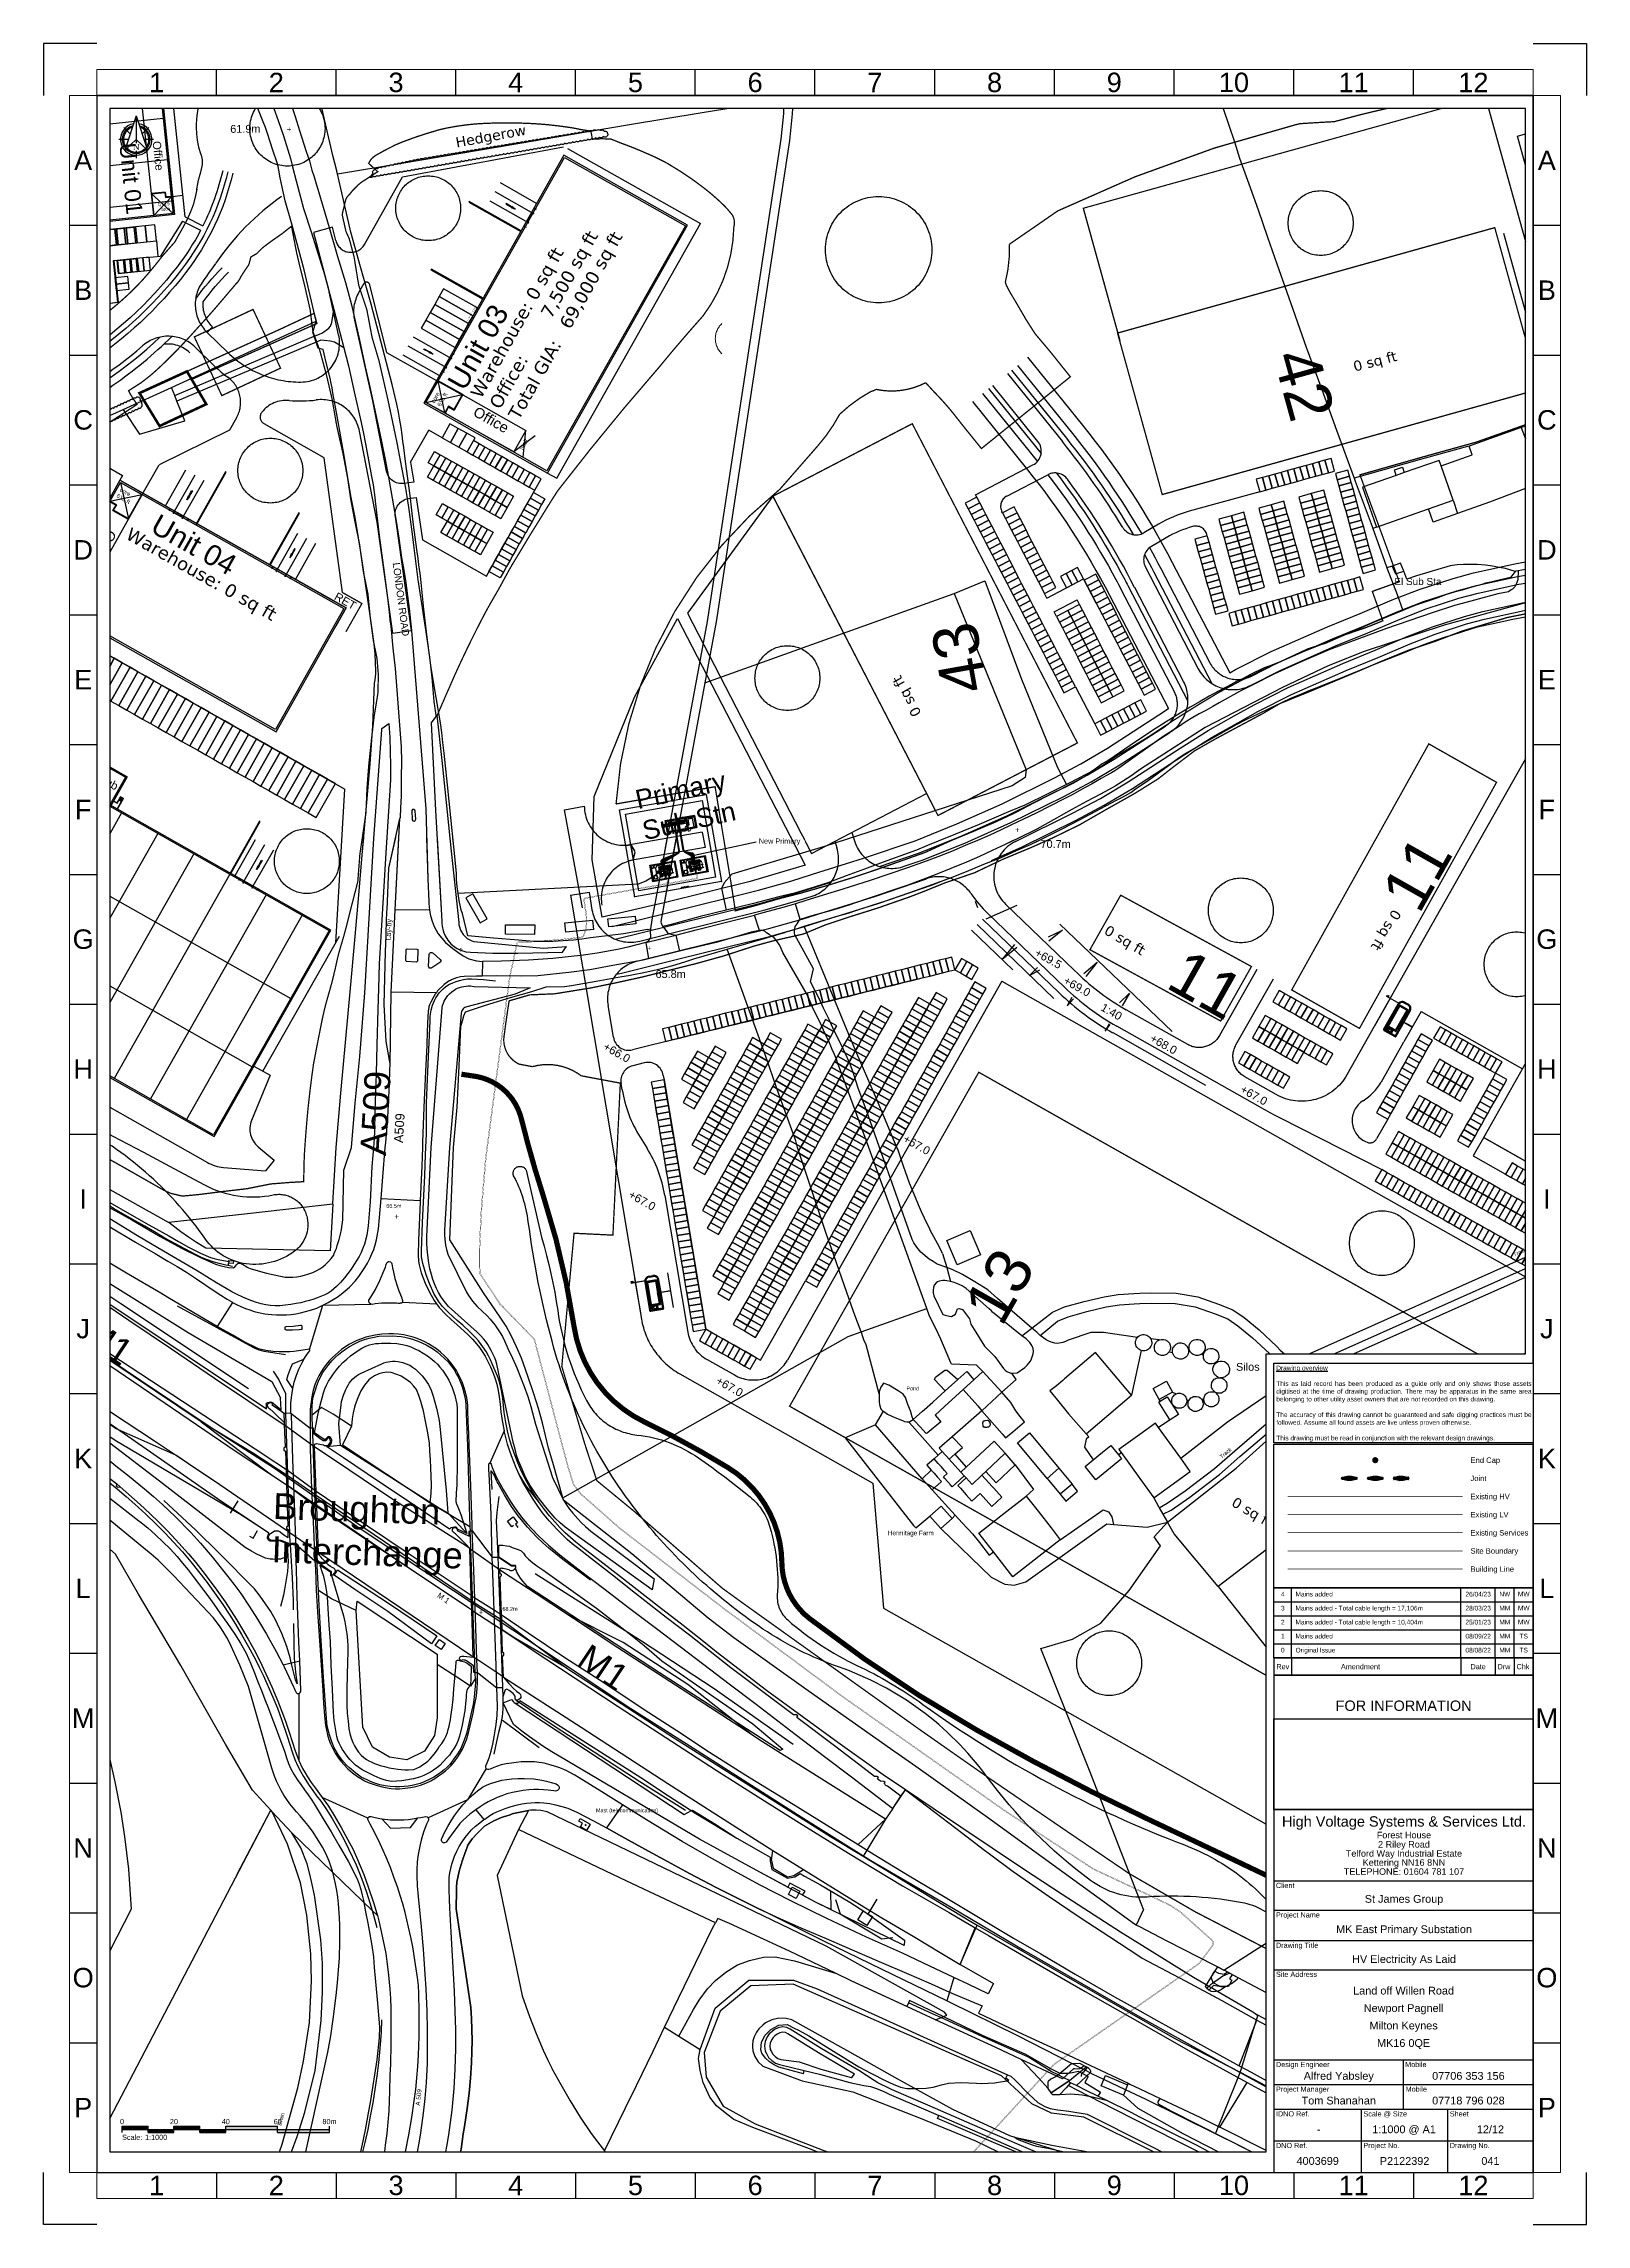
# Paper-space layout 'Sheet 12' of a CAD drawing. Header units: millimetres. Extents: x -20 to 575, y -20 to 821.
# The model-space entities are those that its viewports show. They can reach past a viewport. Long polylines and large blocks are cut down to what shows.
import ezdxf
from ezdxf import colors
from ezdxf.entities.mleader import LeaderData, LeaderLine
from ezdxf.enums import TextEntityAlignment as Align
from ezdxf.math import Vec2, Vec3

# ---------------------------------------------------------------- set-up
doc = ezdxf.new("R2010")
doc.units = ezdxf.units.MM
doc.header["$LTSCALE"] = 0.25
for name, pattern in [('DASHED', [19.05, 12.7, -6.35]), ('DASHED2', [9.525, 6.35, -3.175]), ('Proposed Primary Substation - OPTION 2$0$ACISOTGB', [9, 4, -1, 1, -1, 1, -1]), ('Proposed Primary Substation - OPTION 2$0$AM_ISO02W050', [7.5, 6, -1.5]), ('Proposed Primary Substation - OPTION 2$0$AM_ISO08W050', [18, 12, -1.5, 3, -1.5]), ('Proposed Primary Substation - OPTION 2$0$AM_ISO08W050x2', [9, 6, -0.75, 1.5, -0.75])]:
    doc.linetypes.add(name, pattern=pattern)
for name, color, linetype in [('0_HVSS New 33kV Cable', 104, 'Continuous'), ('E HVSS As Laid HV', 10, 'Continuous'), ('E HVSS As Laid LV', 90, 'Continuous'), ('E HVSS As Laid LV Services', 5, 'DASHED'), ('E HVSS Proposed 33kV', 5, 'Continuous'), ('E HVSS Proposed HV', 10, 'Continuous'), ('G HVSS Text', 7, 'Continuous'), ('Proposed Employment Area - 11-089-MP013-01a$0$A-Cldg-Panl-P', 7, 'Continuous'), ('Proposed Employment Area - 11-089-MP013-01a$0$A-Door-Extn-P', 7, 'Continuous'), ('Proposed Employment Area - 11-089-MP013-01a$0$DOCK', 7, 'Continuous'), ('Proposed Employment Area - 11-089-MP013-01a$0$LINE50', 7, 'Continuous'), ('Proposed Employment Area - 11-089-MP013-01a$0$STEEL', 7, 'Continuous'), ('Proposed Primary Substation - OPTION 2$0$0 Fence & Boundary', 7, 'Continuous'), ('Proposed Primary Substation - OPTION 2$0$0 RELAY PANELS', 7, 'Continuous'), ('Proposed Primary Substation - OPTION 2$0$0_HVSS NER', 42, 'Continuous'), ('Proposed Primary Substation - OPTION 2$0$0_HVSS new HV Cable', 1, 'Continuous'), ('Proposed Primary Substation - OPTION 2$0$0_HVSS TEXT', 7, 'Continuous'), ('Proposed Primary Substation - OPTION 2$0$PDF10_Geometry', 7, 'Continuous'), ('Proposed Primary Substation - OPTION 2$0$PDF10_Solid Fills', 7, 'Continuous'), ('Proposed Primary Substation - OPTION 2$0$PDF4_Geometry', 1, 'Continuous'), ('Proposed Primary Substation - OPTION 2$0$PDF4_Text', 7, 'Continuous'), ('X HVSS Building Outline', 130, 'Continuous'), ('X HVSS Site Background', 8, 'Continuous'), ('X HVSS Site Outline', 210, 'Continuous'), ('Z HVSS BORDER', 7, 'Continuous'), ('Z HVSS Drawing Border', 7, 'Continuous'), ('Z HVSS Legend', 7, 'Continuous'), ('Z-z-Xref-Primary Substation', 7, 'Continuous')]:
    doc.layers.add(name, color=color, linetype=linetype)
for name, color, linetype, lineweight in [('Proposed Primary Substation - OPTION 2$0$AM_0', 7, 'Continuous', 20), ('Proposed Primary Substation - OPTION 2$0$AM_3', 6, 'Proposed Primary Substation - OPTION 2$0$AM_ISO02W050', 15), ('Proposed Primary Substation - OPTION 2$0$AM_6', 2, 'Continuous', 15), ('Proposed Primary Substation - OPTION 2$0$AM_7', 4, 'Proposed Primary Substation - OPTION 2$0$AM_ISO08W050', 13), ('Proposed Primary Substation - OPTION 2$0$AM_8', 1, 'Continuous', 13)]:
    doc.layers.add(name, color=color, linetype=linetype, lineweight=lineweight)
for name, color, linetype, true_color in [('Proposed Primary Substation - OPTION 2$0$PDF4_00_COMPONENTS', 7, 'Continuous', 0x1c1c1c), ('Proposed Primary Substation - OPTION 2$0$PDF4_03_AXES', 7, 'Continuous', 0x6f6f6f), ('Proposed Primary Substation - OPTION 2$0$PDF4_LAYER0_4', 7, 'Continuous', 0x1c1c1c), ('Proposed Primary Substation - OPTION 2$0$PDF_Geometry', 7, 'Continuous', 0x50525a)]:
    doc.layers.add(name, color=color, linetype=linetype, true_color=true_color)
doc.layers.add('Z HVSS V PORT', color=9, linetype='Continuous', plot=False)
doc.styles.add('Arial', font='arial.ttf')
doc.styles.add('North', font='CENTURY.TTF', dxfattribs={"height": 2.4})
doc.styles.add('OS Master Map$1$Standard', font='txt')
doc.styles.add('Proposed Employment Area - 11-089-MP013-01a$0$1250T25R', font='arial.ttf', dxfattribs={"height": 3125})
doc.styles.add('Proposed Employment Area - 11-089-MP013-01a$0$1250T35R', font='verdana.ttf', dxfattribs={"height": 4375})
doc.styles.add('Proposed Employment Area - 11-089-MP013-01a$0$1250T50R', font='arial.ttf', dxfattribs={"height": 6250})
doc.styles.add('Proposed Employment Area - 11-089-MP013-01a$0$2500T70R', font='arial.ttf', dxfattribs={"height": 17500})
doc.styles.add('Proposed Employment Area - 11-089-MP013-01a$0$Standard', font='txt')
doc.styles.add('Proposed Primary Substation - OPTION 2$0$PDF Arial', font='arial.ttf')
doc.styles.add('Proposed Primary Substation - OPTION 2$0$Standard', font='arial.ttf')
doc.styles.get("Standard").update_dxf_attribs({"font": 'arial.ttf'})
picture_1 = doc.add_image_def('image1.jpg', size_in_pixel=(703, 246))
pattern_1 = [(45, (-3949.11, 614.69), (-35.35534, 35.35534), [])]

# ---------------------------------------------------------------- blocks, each defined once
blk = doc.blocks.new('HVSS_ADDRESS')
at = {"layer": 'Z HVSS BORDER', "color": 7, "linetype": 'Continuous'}
for s, height, p in [('High Voltage Systems & Services Ltd.', 2, (0.08, 3.57)), ('Forest House', 1.25, (0.08, 1.32)), ('2 Riley Road', 1.25, (0.08, -0.47)), ('Telford Way Industrial Estate', 1.25, (0.08, -2.22)), ('Kettering NN16 8NN', 1.25, (0.08, -3.97)), ('TELEPHONE: 01604 781 107', 1.25, (0.08, -5.72))]:
    blk.add_text(s, height=height, dxfattribs=at).set_placement(p, align=Align.CENTER)
blk = doc.blocks.new('*T302')
at = {"layer": 'Defpoints', "color": 8, "linetype": 'ByBlock', "lineweight": 0, "transparency": 16777216}
for p, q in [((0, 10), (554, 10)), ((0, 0), (0, 10)), ((554, 0), (554, 10))]:
    blk.add_line(p, q, dxfattribs=at)
at = {"layer": 'Z HVSS BORDER', "color": 0, "linetype": 'ByBlock', "lineweight": -2, "transparency": 16777216}
for p, q in [((46.17, 0), (46.17, 10)), ((92.33, 0), (92.33, 10)), ((138.5, 0), (138.5, 10)), ((184.67, 0), (184.67, 10)), ((230.83, 0), (230.83, 10)), ((277, 0), (277, 10)), ((323.17, 0), (323.17, 10)), ((369.33, 0), (369.33, 10)), ((415.5, 0), (415.5, 10)), ((461.67, 0), (461.67, 10)), ((507.83, 0), (507.83, 10)), ((0, 0), (554, 0))]:
    blk.add_line(p, q, dxfattribs=at)
at = {"layer": 'Z HVSS BORDER', "color": 0, "transparency": 16777216, "char_height": 7.5, "width": 46.1667, "attachment_point": 5}
for s, insert in [('1', (23.08, 5)), ('2', (69.25, 5)), ('3', (115.42, 5)), ('4', (161.58, 5)), ('5', (207.75, 5)), ('6', (253.92, 5)), ('7', (300.08, 5)), ('8', (346.25, 5)), ('9', (392.42, 5)), ('10', (438.58, 5)), ('11', (484.75, 5)), ('12', (530.92, 5))]:
    blk.add_mtext(s, dxfattribs=dict(at, insert=insert))
blk = doc.blocks.new('*T303')
at = {"layer": 'Defpoints', "color": 8, "linetype": 'ByBlock', "lineweight": 0, "transparency": 16777216}
for p, q in [((0, 0), (10.5, 0)), ((0, 0), (0, -801)), ((0, -801), (10.5, -801))]:
    blk.add_line(p, q, dxfattribs=at)
at = {"layer": 'Z HVSS BORDER', "color": 0, "linetype": 'ByBlock', "lineweight": -2, "transparency": 16777216}
for p, q in [((10.5, 0), (10.5, -801)), ((0, -50.0625), (10.5, -50.0625)), ((0, -100.125), (10.5, -100.125)), ((0, -150.1875), (10.5, -150.1875)), ((0, -200.25), (10.5, -200.25)), ((0, -250.3125), (10.5, -250.3125)), ((0, -300.375), (10.5, -300.375)), ((0, -350.4375), (10.5, -350.4375)), ((0, -400.5), (10.5, -400.5)), ((0, -450.5625), (10.5, -450.5625)), ((0, -500.625), (10.5, -500.625)), ((0, -550.6875), (10.5, -550.6875)), ((0, -600.75), (10.5, -600.75)), ((0, -650.8125), (10.5, -650.8125)), ((0, -700.875), (10.5, -700.875)), ((0, -750.9375), (10.5, -750.9375))]:
    blk.add_line(p, q, dxfattribs=at)
at = {"layer": 'Z HVSS BORDER', "color": 0, "transparency": 16777216, "char_height": 7.5, "width": 7.5, "attachment_point": 5}
for s, insert in [('A', (5.25, -25.03125)), ('B', (5.25, -75.09375)), ('C', (5.25, -125.15625)), ('D', (5.25, -175.21875)), ('E', (5.25, -225.28125)), ('F', (5.25, -275.34375)), ('G', (5.25, -325.40625)), ('H', (5.25, -375.46875)), ('I', (5.25, -425.53125)), ('J', (5.25, -475.59375)), ('K', (5.25, -525.65625)), ('L', (5.25, -575.71875)), ('M', (5.25, -625.78125)), ('N', (5.25, -675.84375)), ('O', (5.25, -725.90625)), ('P', (5.25, -775.96875))]:
    blk.add_mtext(s, dxfattribs=dict(at, insert=insert))
blk = doc.blocks.new('*T304')
at = {"layer": 'Defpoints', "color": 8, "linetype": 'ByBlock', "lineweight": 0, "transparency": 16777216}
for p, q in [((0, 0), (10.5, 0)), ((10.5, 0), (10.5, -801)), ((0, -801), (10.5, -801))]:
    blk.add_line(p, q, dxfattribs=at)
at = {"layer": 'Z HVSS BORDER', "color": 0, "linetype": 'ByBlock', "lineweight": -2, "transparency": 16777216}
for p, q in [((0, 0), (0, -801)), ((0, -50.0625), (10.5, -50.0625)), ((0, -100.125), (10.5, -100.125)), ((0, -150.1875), (10.5, -150.1875)), ((0, -200.25), (10.5, -200.25)), ((0, -250.3125), (10.5, -250.3125)), ((0, -300.375), (10.5, -300.375)), ((0, -350.4375), (10.5, -350.4375)), ((0, -400.5), (10.5, -400.5)), ((0, -450.5625), (10.5, -450.5625)), ((0, -500.625), (10.5, -500.625)), ((0, -550.6875), (10.5, -550.6875)), ((0, -600.75), (10.5, -600.75)), ((0, -650.8125), (10.5, -650.8125)), ((0, -700.875), (10.5, -700.875)), ((0, -750.9375), (10.5, -750.9375))]:
    blk.add_line(p, q, dxfattribs=at)
at = {"layer": 'Z HVSS BORDER', "color": 0, "transparency": 16777216, "char_height": 7.5, "width": 7.5, "attachment_point": 5}
for s, insert in [('A', (5.25, -25.03125)), ('B', (5.25, -75.09375)), ('C', (5.25, -125.15625)), ('D', (5.25, -175.21875)), ('E', (5.25, -225.28125)), ('F', (5.25, -275.34375)), ('G', (5.25, -325.40625)), ('H', (5.25, -375.46875)), ('I', (5.25, -425.53125)), ('J', (5.25, -475.59375)), ('K', (5.25, -525.65625)), ('L', (5.25, -575.71875)), ('M', (5.25, -625.78125)), ('N', (5.25, -675.84375)), ('O', (5.25, -725.90625)), ('P', (5.25, -775.96875))]:
    blk.add_mtext(s, dxfattribs=dict(at, insert=insert))
blk = doc.blocks.new('*T305')
at = {"layer": 'Defpoints', "color": 8, "linetype": 'ByBlock', "lineweight": 0, "transparency": 16777216}
for p, q in [((0, 0), (0, -10)), ((554, 0), (554, -10)), ((0, -10), (554, -10))]:
    blk.add_line(p, q, dxfattribs=at)
at = {"layer": 'Z HVSS BORDER', "color": 0, "linetype": 'ByBlock', "lineweight": -2, "transparency": 16777216}
for p, q in [((0, 0), (554, 0)), ((46.17, 0), (46.17, -10)), ((92.33, 0), (92.33, -10)), ((138.5, 0), (138.5, -10)), ((184.67, 0), (184.67, -10)), ((230.83, 0), (230.83, -10)), ((277, 0), (277, -10)), ((323.17, 0), (323.17, -10)), ((369.33, 0), (369.33, -10)), ((415.5, 0), (415.5, -10)), ((461.67, 0), (461.67, -10)), ((507.83, 0), (507.83, -10))]:
    blk.add_line(p, q, dxfattribs=at)
at = {"layer": 'Z HVSS BORDER', "color": 0, "transparency": 16777216, "char_height": 7.5, "width": 46.1667, "attachment_point": 5}
for s, insert in [('1', (23.08, -5)), ('2', (69.25, -5)), ('3', (115.42, -5)), ('4', (161.58, -5)), ('5', (207.75, -5)), ('6', (253.92, -5)), ('7', (300.08, -5)), ('8', (346.25, -5)), ('9', (392.42, -5)), ('10', (438.58, -5)), ('11', (484.75, -5)), ('12', (530.92, -5))]:
    blk.add_mtext(s, dxfattribs=dict(at, insert=insert))
blk = doc.blocks.new('A1P')
at = {"layer": 'Z HVSS BORDER'}
for points in [[(0, 821), (-20.5, 821), (-20.5, 801)], [(554, 821), (574.5, 821), (574.5, 801)], [(0, -20), (-20.5, -20), (-20.5, 0)], [(554, -20), (574.5, -20), (574.5, 0)]]:
    blk.add_lwpolyline(points, dxfattribs=at)
blk.add_lwpolyline([(554, 0), (554, 801), (0, 801), (0, 0)], close=True, dxfattribs=at)
for name, p in [('*T302', (0, 801)), ('*T303', (-10.5, 801)), ('*T304', (554, 801)), ('*T305', (0, 0))]:
    blk.add_blockref(name, p)
blk = doc.blocks.new('Tom Shanahan')
at = {"layer": 'Z HVSS BORDER', "style": 'Arial'}
for s, p in [('Tom Shanahan', (-25, -6.17)), ('07718 796 028', (25, -6.17))]:
    blk.add_text(s, height=3, dxfattribs=at).set_placement(p, align=Align.MIDDLE_CENTER)
blk = doc.blocks.new('James Desilva')
at = {"layer": 'Z HVSS BORDER', "style": 'Arial'}
for s, p in [('James Desilva', (-25, -6)), ('07469 713 503', (25, -6))]:
    blk.add_text(s, height=3, dxfattribs=at).set_placement(p, align=Align.MIDDLE_CENTER)
blk = doc.blocks.new('Richard Parkes')
at = {"layer": 'Z HVSS BORDER', "style": 'Arial'}
for s, p in [('Richard Parkes', (-25, -6)), ('07851 190 301', (25, -6))]:
    blk.add_text(s, height=3, dxfattribs=at).set_placement(p, align=Align.MIDDLE_CENTER)
blk = doc.blocks.new('Darren Smith')
at = {"layer": 'Z HVSS BORDER', "style": 'Arial'}
for s, p in [('Darren Smith', (-25, -6)), ('07719 513 737', (25, -6))]:
    blk.add_text(s, height=3, dxfattribs=at).set_placement(p, align=Align.MIDDLE_CENTER)
blk = doc.blocks.new('Elec-001')
at = {"layer": 'Z HVSS BORDER', "style": 'Arial'}
for s, p in [('Electrical Design', (-50, 82)), ('001', (-17, 4))]:
    blk.add_text(s, height=3, dxfattribs=at).set_placement(p, align=Align.MIDDLE_CENTER)
blk = doc.blocks.new('Elec-010')
at = {"layer": 'Z HVSS BORDER', "style": 'Arial'}
for s, p in [('Cable Route Plan', (-50, 82)), ('010', (-17, 4))]:
    blk.add_text(s, height=3, dxfattribs=at).set_placement(p, align=Align.MIDDLE_CENTER)
blk = doc.blocks.new('CS-110')
at = {"layer": 'Z HVSS BORDER', "style": 'Arial'}
for s, p in [('Combined Services Drawing', (-50, 82)), ('110', (-17, 4))]:
    blk.add_text(s, height=3, dxfattribs=at).set_placement(p, align=Align.MIDDLE_CENTER)
blk = doc.blocks.new('Elec-030(Meter)')
at = {"layer": 'Z HVSS BORDER', "style": 'Arial'}
for s, p in [('Meter Room Layout', (-50, 82)), ('030', (-17, 4))]:
    blk.add_text(s, height=3, dxfattribs=at).set_placement(p, align=Align.MIDDLE_CENTER)
blk = doc.blocks.new('Elec-030(Riser)')
at = {"layer": 'Z HVSS BORDER', "style": 'Arial'}
for s, p in [('Riser Layouts', (-50, 82)), ('030', (-17, 4))]:
    blk.add_text(s, height=3, dxfattribs=at).set_placement(p, align=Align.MIDDLE_CENTER)
blk = doc.blocks.new('Elec-040')
at = {"layer": 'Z HVSS BORDER', "style": 'Arial'}
for s, p in [('LV Electricity As Laid', (-50, 82)), ('040', (-17, 4))]:
    blk.add_text(s, height=3, dxfattribs=at).set_placement(p, align=Align.MIDDLE_CENTER)
blk = doc.blocks.new('Elec-041')
at = {"layer": 'Z HVSS BORDER', "style": 'Arial'}
for s, p in [('HV Electricity As Laid', (-49.83, 82.31)), ('041', (-16.51, 4.46))]:
    blk.add_text(s, height=3, dxfattribs=at).set_placement(p, align=Align.MIDDLE_CENTER)
blk = doc.blocks.new('Daniel Scott')
at = {"layer": 'Z HVSS BORDER', "style": 'Arial'}
for s, p in [('Daniel Scott', (-25, -6)), ('07701 371 001', (25, -6))]:
    blk.add_text(s, height=3, dxfattribs=at).set_placement(p, align=Align.MIDDLE_CENTER)
blk = doc.blocks.new('Gas-201')
at = {"layer": 'Z HVSS BORDER', "style": 'Arial'}
for s, p in [('Gas Design', (-50, 82)), ('201', (-17, 4))]:
    blk.add_text(s, height=3, dxfattribs=at).set_placement(p, align=Align.MIDDLE_CENTER)
blk = doc.blocks.new('Gas-210')
at = {"layer": 'Z HVSS BORDER', "style": 'Arial'}
for s, p in [('Gas Pipe Route Plan', (-50, 82)), ('210', (-17, 4))]:
    blk.add_text(s, height=3, dxfattribs=at).set_placement(p, align=Align.MIDDLE_CENTER)
blk = doc.blocks.new('Gas-220')
at = {"layer": 'Z HVSS BORDER', "style": 'Arial'}
for s, p in [('PRI Base Detail', (-50, 82)), ('220', (-17, 4))]:
    blk.add_text(s, height=3, dxfattribs=at).set_placement(p, align=Align.MIDDLE_CENTER)
blk = doc.blocks.new('Gas-230(meter)')
at = {"layer": 'Z HVSS BORDER', "style": 'Arial'}
for s, p in [('Meter Room Layout', (-50, 82)), ('230', (-17, 4))]:
    blk.add_text(s, height=3, dxfattribs=at).set_placement(p, align=Align.MIDDLE_CENTER)
blk = doc.blocks.new('Gas-230(Riser)')
at = {"layer": 'Z HVSS BORDER', "style": 'Arial'}
for s, p in [('Riser Layout', (-50, 82)), ('230', (-17, 4))]:
    blk.add_text(s, height=3, dxfattribs=at).set_placement(p, align=Align.MIDDLE_CENTER)
blk = doc.blocks.new('Gas-240')
at = {"layer": 'Z HVSS BORDER', "style": 'Arial'}
for s, p in [('Gas As Laid', (-50, 82)), ('240', (-17, 4))]:
    blk.add_text(s, height=3, dxfattribs=at).set_placement(p, align=Align.MIDDLE_CENTER)
blk = doc.blocks.new('Gas-241')
at = {"layer": 'Z HVSS BORDER', "style": 'Arial'}
for s, p in [('CSEP As Laid', (-50, 82)), ('241', (-17, 4))]:
    blk.add_text(s, height=3, dxfattribs=at).set_placement(p, align=Align.MIDDLE_CENTER)
blk = doc.blocks.new('Wat-310')
at = {"layer": 'Z HVSS BORDER', "style": 'Arial'}
for s, p in [('Pipe Route Plan', (-50, 82)), ('310', (-17, 4))]:
    blk.add_text(s, height=3, dxfattribs=at).set_placement(p, align=Align.MIDDLE_CENTER)
blk = doc.blocks.new('Wat-310(GA)')
at = {"layer": 'Z HVSS BORDER', "style": 'Arial'}
for s, p in [('General Arrangement', (-50, 82)), ('310', (-17, 4))]:
    blk.add_text(s, height=3, dxfattribs=at).set_placement(p, align=Align.MIDDLE_CENTER)
blk = doc.blocks.new('Elec-010(Sub)')
at = {"layer": 'Z HVSS BORDER', "style": 'Arial'}
for s, p in [('Substation Location & Cable Route Plan', (-50, 82)), ('010', (-17, 4))]:
    blk.add_text(s, height=3, dxfattribs=at).set_placement(p, align=Align.MIDDLE_CENTER)
blk = doc.blocks.new('Gas-201(SLD)')
at = {"layer": 'Z HVSS BORDER', "style": 'Arial'}
for s, p in [('Single Line Diagram', (-50, 82)), ('201', (-17, 4))]:
    blk.add_text(s, height=3, dxfattribs=at).set_placement(p, align=Align.MIDDLE_CENTER)
blk = doc.blocks.new('Gas-210(GA)')
at = {"layer": 'Z HVSS BORDER', "style": 'Arial'}
for s, p in [('General Arrangement', (-50, 82)), ('210', (-17, 4))]:
    blk.add_text(s, height=3, dxfattribs=at).set_placement(p, align=Align.MIDDLE_CENTER)
blk = doc.blocks.new('Tel-410')
at = {"layer": 'Z HVSS BORDER', "style": 'Arial'}
for s, p in [('Duct Route Plan', (-50, 82)), ('410', (-17, 4))]:
    blk.add_text(s, height=3, dxfattribs=at).set_placement(p, align=Align.MIDDLE_CENTER)
blk = doc.blocks.new('Tel-410(GA)')
at = {"layer": 'Z HVSS BORDER', "style": 'Arial'}
for s, p in [('General Arrangement', (-50, 82)), ('410', (-17, 4))]:
    blk.add_text(s, height=3, dxfattribs=at).set_placement(p, align=Align.MIDDLE_CENTER)
blk = doc.blocks.new('M.Buckby')
at = {"layer": 'Z HVSS BORDER', "style": 'Arial'}
for s, p in [('Mark Buckby', (-25, -6)), ('07730 685 216', (25, -6))]:
    blk.add_text(s, height=3, dxfattribs=at).set_placement(p, align=Align.MIDDLE_CENTER)
blk = doc.blocks.new('Andy Billings')
at = {"layer": 'Z HVSS BORDER', "style": 'Arial'}
for s, p in [('Andy Billings', (-25, -6)), ('01604 781 107', (25, -6))]:
    blk.add_text(s, height=3, dxfattribs=at).set_placement(p, align=Align.MIDDLE_CENTER)
blk = doc.blocks.new('Jonny Linnell')
at = {"layer": 'Z HVSS BORDER', "style": 'Arial'}
for s, p in [('Jonny Linnell', (-25, -6)), ('07719 531 605', (25, -6))]:
    blk.add_text(s, height=3, dxfattribs=at).set_placement(p, align=Align.MIDDLE_CENTER)
blk = doc.blocks.new('Elec-010(CRP & ED)')
at = {"layer": 'Z HVSS BORDER', "style": 'Arial'}
for s, p in [('Cable Route Plan & Electrical Design', (-50, 82)), ('010', (-17, 4))]:
    blk.add_text(s, height=3, dxfattribs=at).set_placement(p, align=Align.MIDDLE_CENTER)
blk = doc.blocks.new('Elec-031')
at = {"layer": 'Z HVSS BORDER', "style": 'Arial'}
for s, p in [('Laterals Layout', (-50, 82)), ('031', (-17, 4))]:
    blk.add_text(s, height=3, dxfattribs=at).set_placement(p, align=Align.MIDDLE_CENTER)
blk = doc.blocks.new('Alfred Yabsley')
at = {"layer": 'Z HVSS BORDER', "style": 'Arial'}
for s, p in [('Alfred Yabsley', (-25, -6.17)), ('07706 353 156', (25, -6.17))]:
    blk.add_text(s, height=3, dxfattribs=at).set_placement(p, align=Align.MIDDLE_CENTER)
blk = doc.blocks.new('Callum Coulthard')
at = {"layer": 'Z HVSS BORDER', "style": 'Arial'}
for s, p in [('Callum Coulthard', (-25, -6)), ('07719 532 465', (25, -6))]:
    blk.add_text(s, height=3, dxfattribs=at).set_placement(p, align=Align.MIDDLE_CENTER)
blk = doc.blocks.new('Joe Black')
at = {"layer": 'Z HVSS BORDER', "style": 'Arial'}
for s, p in [('Joe Black', (-25, -6)), ('07596 855 257', (25, -6))]:
    blk.add_text(s, height=3, dxfattribs=at).set_placement(p, align=Align.MIDDLE_CENTER)
blk = doc.blocks.new('Cameron Bellamy')
at = {"layer": 'Z HVSS BORDER', "style": 'Arial'}
for s, p in [('Cameron Bellamy', (-25, -6)), ('07821 640 456', (25, -6))]:
    blk.add_text(s, height=3, dxfattribs=at).set_placement(p, align=Align.MIDDLE_CENTER)
blk = doc.blocks.new('Manu Mathew')
at = {"layer": 'Z HVSS BORDER', "style": 'Arial'}
for s, p in [('Manu Mathew', (-25, -6)), ('07548 833 134', (25, -6))]:
    blk.add_text(s, height=3, dxfattribs=at).set_placement(p, align=Align.MIDDLE_CENTER)
blk = doc.blocks.new('Prakash Halai')
at = {"layer": 'Z HVSS BORDER', "style": 'Arial'}
for s, p in [('Prakash Halai', (-25, -6)), ('07874 870 179', (25, -6))]:
    blk.add_text(s, height=3, dxfattribs=at).set_placement(p, align=Align.MIDDLE_CENTER)
blk = doc.blocks.new('Nikita Wells')
at = {"layer": 'Z HVSS BORDER', "style": 'Arial'}
for s, p in [('Nikita Wells', (-25, -6)), ('07394 565 992', (25, -6))]:
    blk.add_text(s, height=3, dxfattribs=at).set_placement(p, align=Align.MIDDLE_CENTER)
blk = doc.blocks.new('Pete Stait')
at = {"layer": 'Z HVSS BORDER', "style": 'Arial'}
for s, p in [('Pete Stait', (-25, -6)), ('07821 655 700', (25, -6))]:
    blk.add_text(s, height=3, dxfattribs=at).set_placement(p, align=Align.MIDDLE_CENTER)
blk = doc.blocks.new('Andrew Mcdonald')
at = {"layer": 'Z HVSS BORDER', "style": 'Arial'}
for s, p in [('Andrew Mcdonald', (-25, -6)), ('07541 622 508', (25, -6))]:
    blk.add_text(s, height=3, dxfattribs=at).set_placement(p, align=Align.MIDDLE_CENTER)
blk = doc.blocks.new('Elliot Hanney')
at = {"layer": 'Z HVSS BORDER', "style": 'Arial'}
for s, p in [('Elliot Hanney', (-25, -6)), ('07548 838 740', (25, -6))]:
    blk.add_text(s, height=3, dxfattribs=at).set_placement(p, align=Align.MIDDLE_CENTER)
blk = doc.blocks.new('Jim Theobald')
at = {"layer": 'Z HVSS BORDER', "style": 'Arial'}
for s, p in [('Jim Theobald', (-25, -6)), ('07548 838 738', (25, -6))]:
    blk.add_text(s, height=3, dxfattribs=at).set_placement(p, align=Align.MIDDLE_CENTER)
blk = doc.blocks.new('John Leite')
at = {"layer": 'Z HVSS BORDER', "style": 'Arial'}
for s, p in [('John Leite', (-25, -6)), ('07874 878 505', (25, -6))]:
    blk.add_text(s, height=3, dxfattribs=at).set_placement(p, align=Align.MIDDLE_CENTER)
blk = doc.blocks.new('Marcus Williams')
at = {"layer": 'Z HVSS BORDER', "style": 'Arial'}
for s, p in [('Marcus Williams', (-25, -6)), ('07706 334 635', (25, -6))]:
    blk.add_text(s, height=3, dxfattribs=at).set_placement(p, align=Align.MIDDLE_CENTER)
blk = doc.blocks.new('Mark Bidwell')
at = {"layer": 'Z HVSS BORDER', "style": 'Arial'}
for s, p in [('Mark Bidwell', (-25, -6)), ('07566 790 128', (25, -6))]:
    blk.add_text(s, height=3, dxfattribs=at).set_placement(p, align=Align.MIDDLE_CENTER)
blk = doc.blocks.new('Matt Buxton')
at = {"layer": 'Z HVSS BORDER', "style": 'Arial'}
for s, p in [('Matt Buxton', (-25, -6)), ('07548 830 362', (25, -6))]:
    blk.add_text(s, height=3, dxfattribs=at).set_placement(p, align=Align.MIDDLE_CENTER)
blk = doc.blocks.new('Mike Turner')
at = {"layer": 'Z HVSS BORDER', "style": 'Arial'}
for s, p in [('Mike Turner', (-25, -6)), ('07596 857 914', (25, -6))]:
    blk.add_text(s, height=3, dxfattribs=at).set_placement(p, align=Align.MIDDLE_CENTER)
blk = doc.blocks.new('Rachel Nead')
at = {"layer": 'Z HVSS BORDER', "style": 'Arial'}
for s, p in [('Rachel Nead', (-25, -6)), ('07719 512 511', (25, -6))]:
    blk.add_text(s, height=3, dxfattribs=at).set_placement(p, align=Align.MIDDLE_CENTER)
blk = doc.blocks.new('*U1663')
at = {"layer": 'Z HVSS BORDER'}
for points in [[(554, 198.45), (454, 198.45)], [(554, 198.45), (454, 198.45)], [(454, 198.45), (454, 0)], [(460.83, 198.45), (460.83, 191.74)], [(526.14, 198.45), (526.14, 191.74)], [(539.37, 198.45), (539.37, 191.74)], [(546.68, 198.45), (546.68, 191.74)], [(454, 191.74), (554, 191.74)], [(554, 191.74), (454, 191.74)], [(454, 175.01), (554, 175.01)], [(454, 140.01), (554, 140.01)], [(454, 112.49), (554, 112.49)], [(454, 101.12), (554, 101.12)], [(454, 89.43), (554, 89.43)], [(454, 78.23), (554, 78.23)], [(454, 43.44), (554, 43.44)], [(504, 24.41), (504, 43.44)], [(454, 33.92), (554, 33.92)], [(454, 24.41), (554, 24.41)], [(487.73, 0), (487.73, 24.41)], [(521.03, 0), (521.03, 24.41)], [(454, 12.2), (554, 12.2)]]:
    blk.add_lwpolyline(points, dxfattribs=at)
at = {"color": 63, "true_color": 0xbada55}
blk.add_blockref('A1P', (0, 0), dxfattribs=at)
for name, p, xscale, yscale, zscale in [('Wat-310(GA)', (454, 89.43), 9.99999999976335e-06, 9.99999999976335e-06, 9.99999999976335e-06), ('Elec-010(Sub)', (454, 89.43), 9.99999999976335e-06, 9.99999999976335e-06, 9.99999999976335e-06), ('Gas-201(SLD)', (454, 89.43), 9.99999999976335e-06, 9.99999999976335e-06, 9.99999999976335e-06), ('Gas-210(GA)', (454, 89.43), 9.99999999976335e-06, 9.99999999976335e-06, 9.99999999976335e-06), ('Tel-410', (454, 89.43), 9.99999999976335e-06, 9.99999999976335e-06, 9.99999999976335e-06), ('Tel-410(GA)', (454, 89.43), 9.99999999976335e-06, 9.99999999976335e-06, 9.99999999976335e-06), ('Elec-010(CRP & ED)', (454, 89.43), 9.999999999763987e-06, 9.999999999763987e-06, 9.999999999763987e-06), ('Elec-031', (454, 89.43), 9.99999999976335e-06, 9.99999999976335e-06, 9.99999999976335e-06), ('Jonny Linnell', (454, 43.44), 1.999999999952834e-05, 1.999999999952834e-05, 1.999999999952834e-05), ('Andy Billings', (504, 43.44), 1.999999999952633e-05, 1.999999999952633e-05, 1.999999999952633e-05)]:
    blk.add_blockref(name, p, dxfattribs=dict(at, xscale=xscale, yscale=yscale, zscale=zscale))
for name, p, xscale, yscale, zscale in [('Andrew Mcdonald', (454, 43.44), 1.99999999995267e-05, 1.99999999995267e-05, 1.99999999995267e-05), ('Elliot Hanney', (454, 43.44), 1.99999999995267e-05, 1.99999999995267e-05, 1.99999999995267e-05), ('Jim Theobald', (454, 43.44), 1.999999999952843e-05, 1.999999999952843e-05, 1.999999999952843e-05), ('John Leite', (454, 43.44), 1.999999999952843e-05, 1.999999999952843e-05, 1.999999999952843e-05), ('Marcus Williams', (454, 43.44), 1.999999999952843e-05, 1.999999999952843e-05, 1.999999999952843e-05), ('Mark Bidwell', (454, 43.44), 3.99999999981068e-10, 3.99999999981068e-10, 3.99999999981068e-10), ('Matt Buxton', (454, 43.44), 1.999999999952843e-05, 1.999999999952843e-05, 1.999999999952843e-05), ('Mike Turner', (454, 43.44), 1.999999999952843e-05, 1.999999999952843e-05, 1.999999999952843e-05), ('Rachel Nead', (454, 43.44), 1.999999999952843e-05, 1.999999999952843e-05, 1.999999999952843e-05), ('Callum Coulthard', (504, 43.44), 1.999999999952633e-05, 1.999999999952633e-05, 1.999999999952633e-05), ('Joe Black', (504, 43.44), 1.99999999995267e-05, 1.99999999995267e-05, 1.99999999995267e-05), ('Cameron Bellamy', (504, 43.44), 1.999999999952633e-05, 1.999999999952633e-05, 1.999999999952633e-05), ('Manu Mathew', (504, 43.44), 1.99999999995267e-05, 1.99999999995267e-05, 1.99999999995267e-05), ('Prakash Halai', (504, 43.44), 1.999999999952633e-05, 1.999999999952633e-05, 1.999999999952633e-05), ('Nikita Wells', (504, 43.44), 1.999999999952633e-05, 1.999999999952633e-05, 1.999999999952633e-05), ('Pete Stait', (504, 43.44), 3.999999999810533e-10, 3.999999999810533e-10, 3.999999999810533e-10)]:
    blk.add_blockref(name, p, dxfattribs=dict(xscale=xscale, yscale=yscale, zscale=zscale))
blk.add_blockref('Alfred Yabsley', (504, 43.44))
at = {"layer": 'Z HVSS BORDER'}
for name, p, xscale, yscale, zscale in [('HVSS_ADDRESS', (503.98, 126.25), 2, 2, 2), ('Elec-001', (454, 89.43), 9.99999999976335e-06, 9.99999999976335e-06, 9.99999999976335e-06), ('Elec-010', (454, 89.43), 9.999999999763987e-06, 9.999999999763987e-06, 9.999999999763987e-06), ('CS-110', (454, 89.43), 9.99999999976335e-06, 9.99999999976335e-06, 9.99999999976335e-06), ('Elec-030(Meter)', (454, 89.43), 9.999999999763987e-06, 9.999999999763987e-06, 9.999999999763987e-06), ('Elec-030(Riser)', (454, 89.43), 9.999999999763987e-06, 9.999999999763987e-06, 9.999999999763987e-06), ('Elec-040', (454, 89.43), 9.999999999763531e-06, 9.999999999763531e-06, 9.999999999763531e-06), ('Gas-201', (454, 89.43), 9.999999999763987e-06, 9.999999999763987e-06, 9.999999999763987e-06), ('Gas-210', (454, 89.43), 9.99999999976335e-06, 9.99999999976335e-06, 9.99999999976335e-06), ('Gas-220', (454, 89.43), 9.999999999763987e-06, 9.999999999763987e-06, 9.999999999763987e-06), ('Gas-230(meter)', (454, 89.43), 9.99999999976335e-06, 9.99999999976335e-06, 9.99999999976335e-06), ('Gas-230(Riser)', (454, 89.43), 9.999999999763987e-06, 9.999999999763987e-06, 9.999999999763987e-06), ('Gas-240', (454, 89.43), 9.99999999976335e-06, 9.99999999976335e-06, 9.99999999976335e-06), ('Gas-241', (454, 89.43), 9.999999999763987e-06, 9.999999999763987e-06, 9.999999999763987e-06), ('Wat-310', (454, 89.43), 9.999999999763987e-06, 9.999999999763987e-06, 9.999999999763987e-06), ('Daniel Scott', (504, 43.44), 1.99999999995267e-05, 1.99999999995267e-05, 1.99999999995267e-05), ('James Desilva', (504, 33.92), 1.999999999952706e-05, 1.999999999952706e-05, 1.999999999952706e-05), ('Richard Parkes', (504, 33.92), 1.999999999952815e-05, 1.999999999952815e-05, 1.999999999952815e-05), ('Darren Smith', (504, 33.92), 1.999999999952815e-05, 1.999999999952815e-05, 1.999999999952815e-05)]:
    blk.add_blockref(name, p, dxfattribs=dict(at, xscale=xscale, yscale=yscale, zscale=zscale))
for name, p in [('Elec-041', (554, 0)), ('Tom Shanahan', (504, 33.92))]:
    blk.add_blockref(name, p, dxfattribs=at)
at = {"layer": 'Z HVSS BORDER', "color": 63, "true_color": 0xbada55, "xscale": 1.999999999952761e-05, "yscale": 1.999999999952761e-05, "zscale": 1.999999999952761e-05}
blk.add_blockref('M.Buckby', (503, 33.92), dxfattribs=at)
at = {"layer": 'Z HVSS BORDER', "style": 'Arial'}
for s, p in [('Rev', (457.42, 195.09)), ('Amendment', (487.37, 195.09)), ('Date', (532.76, 195.09)), ('Drw', (542.73, 195.09)), ('Chk', (550.04, 195.09))]:
    blk.add_text(s, height=2, dxfattribs=at).set_placement(p, align=Align.MIDDLE_CENTER)
at = {"layer": 'Z HVSS BORDER', "color": 90}
blk.add_text('APPROVED FOR CONSTRUCTION', height=0.00004, dxfattribs=at).set_placement((554, 185.03), align=Align.MIDDLE_CENTER)
at = {"layer": 'Z HVSS BORDER', "color": 10}
blk.add_text('NOT FOR CONSTRUCTION', height=0.00004, dxfattribs=at).set_placement((554, 185.03), align=Align.MIDDLE_CENTER)
at = {"layer": 'Z HVSS BORDER'}
blk.add_text('FOR INFORMATION', height=4, dxfattribs=at).set_placement((504, 180.03), align=Align.MIDDLE_CENTER)
at = {"layer": 'Z HVSS BORDER', "style": 'Arial'}
for s, height, p in [('Client', 2, (454.78, 111.71)), ('Project Name', 2, (454.78, 100.35)), ('Drawing Title', 2, (454.78, 88.65)), ('Site Address', 2, (454.78, 77.45)), ('Design Engineer', 2, (454.78, 42.66)), ('Mobile', 2, (504.61, 42.66)), ('Project Manager', 2, (454.78, 33.15)), ('Mobile', 2, (504.78, 33.15)), ('IDNO Ref.', 2, (454.78, 23.63)), ('Scale @ Size', 2, (488.51, 23.63)), ('Sheet', 2, (521.81, 23.63)), ('GT Ref.', 0.0000593, (454, 12.2)), ('IGT Ref.', 0.0000593, (454, 12.2)), ('Water Ref.', 0.0000593, (454, 12.2)), ('DNO Ref.', 2, (454.78, 11.43)), ('Project No.', 2, (488.51, 11.43)), ('Drawing No.', 2, (521.81, 11.43))]:
    blk.add_text(s, height=height, dxfattribs=at).set_placement(p, align=Align.TOP_LEFT)
for tag, height, p in [('CLIENT', 3, (504.17, 105.53)), ('PROJECT_NAME', 3, (504.17, 93.83)), ('DRG_TITLE', 0.00003, (454, 89.43)), ('DRG_NO', 0.00003, (454, 89.43)), ('DESIGN_ENG', 0.00006, (504, 43.44)), ('DE_MOBILE', 0.00006, (504, 43.44)), ('PROJECT_MAN', 0.00006, (504, 33.92)), ('PM_MOBILE', 0.00006, (504, 33.92)), ('IDNO_IGT_REF', 3, (471.25, 16.67)), ('SCALE_SIZE', 3, (504.18, 16.66)), ('SHEET_NO', 3, (537.49, 16.66)), ('DNO_GT_REF', 3, (470.87, 4.46)), ('PROJECT', 3, (504.39, 4.46))]:
    blk.add_attdef(tag, text='', height=height, dxfattribs=at).set_placement(p, align=Align.MIDDLE_CENTER)
for tag, p in [('ADD_1', (504, 68.65)), ('ADD_2', (504, 61.92)), ('ADD_3', (504, 55.18)), ('ADD_4', (504, 48.44))]:
    blk.add_attdef(tag, text='', height=3, dxfattribs=at).set_placement(p, align=Align.CENTER)
image = blk.add_image(picture_1, insert=(454, 140.01), size_in_units=(100, 34.99))
image.dxf.flags = 7
blk = doc.blocks.new('HVSS - North Arrow')
for points in [[(0, 9.13), (-4.38, -4.22)], [(0, 9.13), (0, -7.29)], [(0, 9.13), (4.38, -4.22)], [(-3, 0), (-6.69, 0)], [(-4.82, 4.64), (-2.28, 2.19)], [(0, 0), (-4.38, -4.22)], [(0, 0), (4.38, -4.22)], [(4.82, 4.64), (2.28, 2.19)], [(6.69, 0), (3, 0)]]:
    blk.add_lwpolyline(points)
for radius, start, end in [(6.09, 99.72748, 80.27252), (5.37, 103.88417, 219.74732), (4.89, 107.48462, 216.14686), (5.37, 320.25268, 76.11583), (4.89, 323.85314, 72.51538), (5.37, 223.90401, 316.09599), (4.89, 223.90401, 316.09599)]:
    blk.add_arc((0, 0), radius, start, end)
at = {"insert": (0, -2.94), "char_height": 2.4, "width": 2, "attachment_point": 5, "style": 'North', "bg_fill": 3, "box_fill_scale": 1.1, "bg_fill_color": 256, "bg_fill_transparency": 0}
blk.add_mtext('{\\fCentury|b0|i0|c0|p18;N}', dxfattribs=at)
blk = doc.blocks.new('*U1759')
at = {"color": 0}
for p, q in [((0, 2.4), (10, 2.4)), ((0, 0), (0, 2.4)), ((0, 1.2), (80, 1.2)), ((10, 0), (10, 2.4)), ((10, 0), (20, 0)), ((20, 2.4), (30, 2.4)), ((20, 0), (20, 2.4)), ((30, 0), (30, 2.4)), ((30, 0), (40, 0)), ((40, 0), (40, 2.4)), ((40, 2.4), (60, 2.4)), ((60, 0), (60, 2.4)), ((60, 0), (80, 0)), ((80, 0), (80, 2.4))]:
    blk.add_line(p, q, dxfattribs=at)
for points in [[(0, 2.4), (10, 2.4), (0, 1.2), (10, 1.2)], [(10, 1.2), (20, 1.2), (10, 0), (20, 0)], [(20, 2.4), (30, 2.4), (20, 1.2), (30, 1.2)], [(30, 1.2), (40, 1.2), (30, 0), (40, 0)], [(40, 2.4), (60, 2.4), (40, 1.2), (60, 1.2)], [(60, 1.2), (80, 1.2), (60, 0), (80, 0)]]:
    blk.add_solid(points, dxfattribs=at)
at = {"color": 0, "style": 'Arial'}
for s, p in [('0', (0, 3.22)), ('20', (20, 3.22)), ('40', (40, 3.22)), ('60', (60, 3.22)), ('80m', (80, 3.22))]:
    blk.add_text(s, height=2, dxfattribs=at).set_placement(p, align=Align.CENTER)
for s, p in [('Scale:', (0, -2.85)), ('1:1000', (8.86, -2.85))]:
    blk.add_text(s, height=2, dxfattribs=at).set_placement(p)
blk = doc.blocks.new('*T2174')
at = {"layer": 'Z HVSS Drawing Border', "color": 0, "linetype": 'ByBlock', "lineweight": -2, "transparency": 16777216}
for p, q in [((0, 27), (100, 27)), ((0, 0), (0, 27)), ((6.83, 0), (6.83, 27)), ((72.14, 0), (72.14, 27)), ((85.37, 0), (85.37, 27)), ((92.68, 0), (92.68, 27)), ((100, 0), (100, 27)), ((0, 21.6), (100, 21.6)), ((0, 16.2), (100, 16.2)), ((0, 10.8), (100, 10.8)), ((0, 5.4), (100, 5.4)), ((0, 0), (100, 0))]:
    blk.add_line(p, q, dxfattribs=at)
at = {"layer": 'Z HVSS Drawing Border', "color": 0, "transparency": 16777216, "char_height": 1.8, "style": 'Arial'}
for s, insert, width, attachment_point in [('4', (3.42, 25.5), 3.8315, 2), ('Mains added', (8.33, 25.5), 62.3103, 1), ('26/04/23', (78.76, 25.5), 10.2281, 2), ('NW', (89.03, 25.5), 4.3151, 2), ('MW', (96.34, 25.5), 4.3151, 2), ('3', (3.42, 20.1), 3.8315, 2), ('Mains added - Total cable length = 17,106m', (8.33, 20.1), 62.3103, 1), ('28/03/23', (78.76, 20.1), 10.2281, 2), ('MM', (89.03, 20.1), 4.3151, 2), ('MW', (96.34, 20.1), 4.3151, 2), ('2', (3.42, 14.7), 3.8315, 2), ('1', (3.42, 9.3), 3.8315, 2), ('Mains added - Total cable length = 10,404m', (8.33, 14.7), 62.3103, 1), ('Mains added', (8.33, 9.3), 62.3103, 1), ('08/09/22', (78.76, 9.3), 10.2281, 2), ('25/01/23', (78.76, 14.7), 10.2281, 2), ('MM', (89.03, 14.7), 4.3151, 2), ('MM', (89.03, 9.3), 4.3151, 2), ('MW', (96.34, 14.7), 4.3151, 2), ('TS', (96.34, 9.3), 4.3151, 2), ('0', (3.42, 3.9), 3.8315, 2), ('Original Issue', (8.33, 3.9), 62.3103, 1), ('08/08/22', (78.76, 3.9), 10.2281, 2), ('MM', (89.03, 3.9), 4.3151, 2), ('TS', (96.34, 3.9), 4.3151, 2)]:
    blk.add_mtext(s, dxfattribs=dict(at, insert=insert, width=width, attachment_point=attachment_point))
blk = doc.blocks.new('*U2171')
h = blk.add_hatch(color=0)
h.dxf.hatch_style = 1
h.paths.add_polyline_path([(2.97, 0), (2.97, 0.07, 0.362465), (2.64, 0.45), (0.83, 0.79, 0.044994), (0.76, 0.79), (-0.76, 0.79, 0.044994), (-0.83, 0.79), (-2.64, 0.45, 0.362465), (-2.97, 0.07), (-2.97, -0.07, 0.362465), (-2.64, -0.45), (-0.83, -0.79, 0.044994), (-0.76, -0.79), (0.76, -0.79, 0.044994), (0.83, -0.79), (2.64, -0.45, 0.362465), (2.97, -0.07)])
at = {"color": 0}
blk.add_lwpolyline([(2.97, 0), (2.97, -0.07, -0.362465), (2.64, -0.45), (0.83, -0.79, -0.044994), (0.76, -0.79), (-0.76, -0.79, -0.044994), (-0.83, -0.79), (-2.64, -0.45, -0.362465), (-2.97, -0.07), (-2.97, 0.07, -0.362465), (-2.64, 0.45), (-0.83, 0.79, -0.044994), (-0.76, 0.79), (0.76, 0.79, -0.044994), (0.83, 0.79), (2.64, 0.45, -0.362465), (2.97, 0.07), (2.97, 0)], format="xyb", close=True, dxfattribs=at)
blk = doc.blocks.new('*U1661')
at = {"color": 0, "linetype": 'Continuous', "const_width": 0.938}
blk.add_lwpolyline([(-0.47, 0, 1), (0.47, 0, 1)], format="xyb", close=True, dxfattribs=at)
blk = doc.blocks.new('Elec Key V3')
at = {"layer": 'E HVSS As Laid HV', "ltscale": 0.5, "const_width": 0.25}
blk.add_lwpolyline([(5.31, 35.26), (72.8, 35.26)], dxfattribs=at)
at = {"layer": 'E HVSS As Laid LV', "ltscale": 0.5, "const_width": 0.25}
blk.add_lwpolyline([(5.31, 28.26), (72.8, 28.26)], dxfattribs=at)
at = {"layer": 'E HVSS As Laid LV Services', "ltscale": 0.5, "const_width": 0.25}
blk.add_lwpolyline([(5.31, 21.26), (72.8, 21.26)], dxfattribs=at)
at = {"layer": 'X HVSS Building Outline', "const_width": 0.25}
blk.add_lwpolyline([(5.31, 7.26), (72.8, 7.26)], dxfattribs=at)
at = {"layer": 'X HVSS Site Outline', "const_width": 0.25}
blk.add_lwpolyline([(5.31, 14.26), (72.8, 14.26)], dxfattribs=at)
at = {"layer": 'Z HVSS Legend'}
blk.add_lwpolyline([(100, 0), (0, 0), (0, 55.4), (100, 55.4)], close=True, dxfattribs=at)
at = {"layer": 'E HVSS As Laid HV'}
blk.add_blockref('*U2171', (29.06, 42.26), dxfattribs=at)
at = {"layer": 'E HVSS As Laid LV', "ltscale": 0.5, "xscale": 1.25, "yscale": 1.25, "zscale": 1.25, "rotation": 344.8445956886038}
blk.add_blockref('*U1661', (39.06, 49.26), dxfattribs=at)
at = {"layer": 'E HVSS As Laid LV'}
blk.add_blockref('*U2171', (39.06, 42.26), dxfattribs=at)
at = {"layer": 'E HVSS As Laid LV Services'}
blk.add_blockref('*U2171', (49.06, 42.26), dxfattribs=at)
at = {"layer": 'Z HVSS Legend', "style": 'Arial'}
for s, p in [('Joint', (75.8, 42.26)), ('End Cap', (75.8, 49.26)), ('Existing HV', (75.8, 35.26)), ('Existing LV', (75.8, 28.26)), ('Existing Services', (75.8, 21.26)), ('Site Boundary', (75.8, 14.26)), ('Building Line', (75.8, 7.26))]:
    blk.add_text(s, height=2.1, dxfattribs=at).set_placement(p, align=Align.MIDDLE_LEFT)
blk = doc.blocks.new('_None')
blk = doc.blocks.new('Proposed Commercial Boundary - 09.02.22')
at = {"layer": 'X HVSS Site Outline', "const_width": 500}
for points in [[(489138009, 241405172), (489137817, 241404447), (489137799, 241404383), (489137700, 241404039), (489137696, 241404027), (489137679, 241403969), (489137662, 241403912), (489137602, 241403703), (489137581, 241403628), (489137134, 241402010), (489136971, 241401321), (489136718, 241400098), (489136422, 241398221), (489136233, 241396321), (489136162, 241394735), (489136157, 241394381), (489136165, 241393253), (489136176, 241392528), (489136278, 241390655), (489136485, 241388793), (489136584, 241388128), (489136805, 241386895), (489137051, 241385753), (489137147, 241385392), (489137259, 241384984), (489137366, 241384614), (489137538, 241384047), (489137600, 241383851), (489137606, 241383834), (489137736, 241383438), (489137873, 241383045), (489137904, 241382962), (489137952, 241382831), (489138087, 241382440), (489138240, 241381898), (489138355, 241381351), (489138415, 241380947), (489138427, 241380847), (489138460, 241380443), (489138466, 241380322), (489138468, 241379705), (489138465, 241379632), (489138434, 241379194), (489138384, 241378783), (489138369, 241378682), (489138257, 241378105), (489138254, 241378094), (489138230, 241377994), (489138218, 241377940), (489138109, 241377486), (489138088, 241377397), (489138036, 241377180), (489138015, 241377097), (489137915, 241376686), (489137903, 241376638), (489137815, 241376283), (489137812, 241376274), (489137765, 241376087), (489137742, 241375998), (489137625, 241375547), (489137593, 241375426), (489137591, 241375416), (489137562, 241375306), (489137508, 241375104), (489137377, 241374625), (489137185, 241373944), (489137180, 241373927), (489137106, 241373672), (489136988, 241373278), (489136870, 241372886), (489136824, 241372625), (489136780, 241372384), (489136235, 241369394), (489136352, 241369370), (489136216, 241368700), (489136094, 241368125), (489136091, 241368110), (489136068, 241368005), (489135938, 241367408), (489135915, 241367302), (489135755, 241366598), (489135590, 241365898), (489135417, 241365196), (489135238, 241364492), (489135049, 241363780), (489135048, 241363775), (489134889, 241363358), (489134626, 241362659), (489134363, 241361977), (489134092, 241361294), (489133860, 241360721), (489133824, 241360633), (489133816, 241360613), (489133758, 241360475), (489133468, 241359805), (489133072, 241358920), (489132677, 241358070), (489132251, 241357224), (489132122, 241356972), (489131830, 241356405), (489131411, 241355608), (489130983, 241354814), (489130702, 241354304), (489130551, 241354032), (489130228, 241353459), (489130208, 241353424), (489130101, 241353237), (489129636, 241352414), (489127829, 241349176), (489123093, 241343850), (489120919, 241341087), (489120356, 241340380), (489119788, 241339680), (489119214, 241338985), (489118634, 241338296), (489118031, 241337591), (489117444, 241336893), (489115654, 241334846), (489115060, 241334198), (489114445, 241333538), (489113825, 241332884), (489113199, 241332236), (489112567, 241331593), (489111930, 241330955), (489111287, 241330324), (489110639, 241329698), (489109985, 241329077), (489109325, 241328460), (489108660, 241327850), (489107988, 241327242), (489107311, 241326638), (489106631, 241326038), (489105950, 241325446), (489105266, 241324863), (489104621, 241324323), (489104578, 241324287), (489103875, 241323707), (489103172, 241323134), (489102466, 241322566), (489101754, 241322001), (489101038, 241321439), (489100318, 241320878), (489099595, 241320321), (489098871, 241319767), (489098144, 241319216)], [(489096366, 241281323), (489098996, 241277275), (489113252, 241286535), (489110622, 241290584), (489110002, 241291837), (489114708, 241294833), (489115478, 241295421), (489116342, 241296089), (489117192, 241296757), (489118065, 241297442), (489118947, 241298173), (489119800, 241298915), (489120628, 241299657), (489121438, 241300401), (489122235, 241301144), (489123028, 241301891), (489123812, 241302639), (489123874, 241302699), (489124598, 241303398), (489125376, 241304159), (489126149, 241304924), (489126918, 241305694), (489127681, 241306468), (489128438, 241307246), (489129190, 241308025), (489129937, 241308807), (489130677, 241309588), (489131413, 241310367), (489132151, 241311150), (489132888, 241311939), (489133626, 241312736), (489134360, 241313542), (489135084, 241314349), (489135789, 241315142), (489137201, 241316704), (489137917, 241317481), (489138645, 241318276), (489139370, 241319076), (489140092, 241319878), (489140810, 241320683), (489141526, 241321491), (489142238, 241322303), (489142946, 241323116), (489145348, 241325893), (489151614, 241333284), (489152011, 241333601), (489152888, 241334921), (489152988, 241335116), (489153344, 241335853), (489153744, 241336496), (489154302, 241337371), (489154744, 241338047), (489154863, 241338226), (489155446, 241339089), (489156215, 241340196), (489156562, 241340990), (489156767, 241341862), (489156968, 241342690), (489156970, 241342700), (489156988, 241342770), (489157010, 241342860), (489157147, 241343406), (489157446, 241343580), (489158216, 241344021), (489158985, 241344455), (489159440, 241344711), (489160262, 241345540), (489160836, 241346131), (489161398, 241346697), (489161549, 241346846), (489161752, 241347006), (489162394, 241347507), (489162455, 241347554), (489162499, 241347587), (489163029, 241347993), (489163673, 241348478), (489164317, 241348957), (489164965, 241349432), (489165182, 241349589), (489165183, 241349590), (489165608, 241349896), (489166257, 241350358), (489166908, 241350814), (489167348, 241351120), (489167551, 241351260), (489168209, 241351706), (489168525, 241351919), (489168865, 241352147), (489168961, 241352211), (489169022, 241352251), (489169180, 241352356), (489169741, 241352822), (489170253, 241353242), (489170339, 241353311), (489170952, 241353804), (489171277, 241354061), (489171561, 241354283), (489171921, 241354563), (489172178, 241354761), (489172323, 241354872), (489172365, 241354904), (489172464, 241354980), (489172600, 241355082), (489172783, 241355240), (489172978, 241354601), (489174745, 241345340), (489176183, 241339226), (489177917, 241332336), (489180026, 241323063), (489181090, 241314677), (489183750, 241307341), (489186217, 241298305), (489188470, 241288702), (489190290, 241278228), (489192722, 241267489), (489194458, 241258289), (489195677, 241249996), (489197289, 241241377), (489199052, 241232791), (489200524, 241222156), (489202315, 241213494), (489203221, 241204165), (489204439, 241195278), (489205797, 241188682), (489206349, 241182126), (489206132, 241175014), (489204707, 241166276), (489203656, 241157134), (489202619, 241147378), (489201935, 241138342), (489201568, 241129221), (489200398, 241121118), (489199218, 241113242), (489198409, 241102563), (489196338, 241094510), (489196072, 241093473), (489195808, 241092434), (489195546, 241091396), (489195285, 241090357), (489195025, 241089318), (489194767, 241088279), (489194510, 241087239), (489194263, 241086234), (489192896, 241081157), (489192601, 241080171), (489192295, 241079142), (489191991, 241078113), (489191690, 241077082), (489191390, 241076051), (489191082, 241074982), (489190793, 241073864), (489190547, 241072775), (489190312, 241071728), (489190080, 241070680), (489189850, 241069632), (489189631, 241068626), (489188376, 241063523), (489188103, 241062530), (489187825, 241061514), (489187536, 241060504), (489187240, 241059473), (489186945, 241058438), (489186653, 241057402), (489186362, 241056366), (489186069, 241055314), (489185778, 241054217), (489185525, 241053127), (489185284, 241052079), (489185045, 241051031), (489184806, 241049969), (489184574, 241048886), (489184361, 241047812), (489184153, 241046758), (489183948, 241045703), (489183749, 241044666), (489183539, 241043631), (489183327, 241042577), (489183117, 241041523), (489182909, 241040468), (489182703, 241039413), (489182500, 241038357), (489182298, 241037301), (489182099, 241036244), (489181904, 241035197), (489181504, 241033108), (489181306, 241032091), (489181280, 241031907), (489181131, 241030843), (489180984, 241029778), (489180838, 241028710), (489180697, 241027640), (489180558, 241026573), (489180422, 241025506), (489180288, 241024440), (489180157, 241023373), (489180027, 241022305), (489179899, 241021237), (489179774, 241020167), (489179674, 241019289), (489179652, 241019095), (489179533, 241018028), (489179417, 241016959), (489179302, 241015890), (489179188, 241014812), (489179084, 241013729), (489178984, 241012656), (489178887, 241011586), (489178855, 241011230), (489178792, 241010514), (489178699, 241009444), (489178627, 241008588), (489178609, 241008372), (489178520, 241007302), (489178434, 241006231), (489178350, 241005160), (489178268, 241004089), (489178203, 241003211), (489178188, 241003016), (489178111, 241001945), (489178035, 241000874), (489177962, 240999802), (489177891, 240998730), (489177821, 240997650), (489177757, 240996534), (489177723, 240995423), (489177692, 240994348), (489177663, 240993272), (489177638, 240992195), (489177614, 240991120), (489177593, 240990046), (489177536, 240986814), (489172412, 240986531), (489164790, 240985935), (489155762, 240984116), (489145970, 240982973), (489136913, 240981827), (489130758, 240981249), (489126318, 240982288), (489123649, 240983473), (489108470, 240992138), (489097440, 240998334)]]:
    blk.add_lwpolyline(points, dxfattribs=at)
blk.add_lwpolyline([(489635294, 241408084, 0.0039539), (489614485, 241405073, 0.0034956), (489603635, 241403337), (489603565, 241403305), (489603111, 241403093), (489602658, 241402882), (489602204, 241402671), (489601752, 241402460), (489601280, 241402241), (489600805, 241402027), (489600765, 241402009), (489600297, 241401799), (489599903, 241401722), (489599731, 241401688), (489599711, 241401684), (489599428, 241401626), (489599269, 241401592), (489598817, 241401494), (489598747, 241401479), (489598359, 241401392), (489597891, 241401287), (489597424, 241401181), (489597223, 241401136), (489597194, 241401129), (489596958, 241401076), (489596491, 241400970), (489596025, 241400863), (489595559, 241400757), (489595094, 241400650), (489594628, 241400542), (489594458, 241400503), (489594457, 241400503), (489594455, 241400502), (489594452, 241400502), (489594447, 241400501), (489594442, 241400499), (489594436, 241400498), (489594425, 241400496), (489594424, 241400495), (489594163, 241400435), (489593698, 241400327), (489593233, 241400219), (489592768, 241400110), (489592299, 241400001), (489591835, 241399893), (489591371, 241399784), (489590908, 241399675), (489590445, 241399566), (489589982, 241399456), (489589519, 241399346), (489589056, 241399236), (489588594, 241399125), (489588132, 241399014), (489587690, 241398908), (489587672, 241398903), (489587633, 241398894), (489587209, 241398792), (489586748, 241398680), (489586287, 241398567), (489585827, 241398455), (489585366, 241398342), (489584906, 241398229), (489584875, 241398221), (489584834, 241398211), (489584533, 241398135), (489584532, 241398135), (489584527, 241398133), (489584524, 241398132), (489584522, 241398132), (489584521, 241398132), (489584488, 241398123), (489584484, 241398122), (489584029, 241398002), (489583571, 241397882), (489583113, 241397761), (489582655, 241397640), (489582198, 241397519), (489581741, 241397397), (489581285, 241397275), (489580829, 241397153), (489580372, 241397030), (489579917, 241396907), (489579461, 241396784), (489579006, 241396660), (489578551, 241396536), (489578071, 241396406), (489577589, 241396283), (489577133, 241396166), (489576677, 241396049), (489576645, 241396041), (489576245, 241395936), (489576041, 241395881), (489576039, 241395881), (489575818, 241395820), (489575769, 241395807), (489575469, 241395722), (489575451, 241395717), (489575391, 241395700), (489575045, 241395600), (489574250, 241395558), (489574060, 241395547), (489573773, 241395532), (489573296, 241395506), (489572820, 241395480), (489572342, 241395454), (489571865, 241395428), (489571388, 241395402), (489570910, 241395376), (489570433, 241395350), (489569955, 241395323), (489569477, 241395297), (489569234, 241395283), (489569185, 241395281), (489569037, 241395272), (489568999, 241395270), (489568521, 241395244), (489568052, 241395218), (489567581, 241395189), (489567103, 241395159), (489566625, 241395130), (489566147, 241395101), (489565668, 241395071), (489565190, 241395042), (489564711, 241395012), (489564414, 241394993), (489564315, 241394987), (489564232, 241394982), (489564019, 241394969), (489563995, 241394967), (489563987, 241394967), (489563753, 241394952), (489563273, 241394923), (489562935, 241394901), (489562794, 241394893), (489562314, 241394863), (489561835, 241394833), (489561808, 241394831), (489560100, 241394418, 0.0509393), (489468378, 241361203), (489449682, 241348309, -0.0735198), (489448126, 241333635), (489448241, 241333312), (489448255, 241333274), (489448347, 241333033), (489448386, 241332933), (489448439, 241332800), (489448447, 241332781), (489448596, 241332424), (489448624, 241332359), (489448757, 241332061), (489448825, 241331914), (489449049, 241331450), (489449158, 241331235), (489449275, 241331011), (489449302, 241330960), (489449427, 241330729), (489449477, 241330638), (489449497, 241330602), (489449516, 241330569), (489449556, 241330496), (489449604, 241330409), (489449785, 241330085), (489449834, 241329998), (489449849, 241329972), (489450054, 241329610), (489450173, 241329399), (489450294, 241329201), (489450586, 241328719), (489450877, 241328237), (489451167, 241327755), (489451456, 241327272), (489451744, 241326789), (489452031, 241326304), (489452318, 241325818), (489452604, 241325329), (489452890, 241324836), (489453177, 241324341), (489453412, 241323932), (489453415, 241323926), (489453493, 241323791), (489453597, 241323612), (489453998, 241322923), (489454027, 241322872), (489454299, 241322408), (489454367, 241322292), (489454502, 241322061), (489455004, 241321211), (489455510, 241320380), (489455896, 241319652), (489456263, 241319067), (489456795, 241318222), (489457329, 241317379), (489457866, 241316538), (489458335, 241315808), (489458370, 241315753), (489458393, 241315718), (489458404, 241315701), (489458826, 241315048), (489458879, 241314966), (489458945, 241314864), (489459351, 241314240), (489459394, 241314173), (489459490, 241314027), (489459655, 241313775), (489459690, 241313732), (489459871, 241313518), (489460515, 241312752), (489460703, 241312529), (489461159, 241311987), (489461296, 241311825), (489461803, 241311222), (489462323, 241310605), (489462447, 241310457), (489462933, 241309880), (489462943, 241309867), (489463091, 241309692), (489463736, 241308926), (489464385, 241308154), (489465029, 241307379), (489465166, 241307216), (489465669, 241306611), (489465785, 241306472), (489466333, 241305791), (489466961, 241305006), (489467004, 241304952), (489467569, 241304245), (489467585, 241304225), (489468209, 241303444), (489468810, 241302692), (489468834, 241302663), (489469350, 241302017), (489469458, 241301881), (489469946, 241301270), (489470082, 241301100), (489470485, 241300596), (489470707, 241300319), (489471082, 241299850), (489471326, 241299548), (489471622, 241299180), (489471953, 241298769), (489472580, 241297990), (489473207, 241297211), (489438914, 241269537), (489438286, 241270315), (489437658, 241271093), (489437326, 241271504), (489437030, 241271872), (489436785, 241272174), (489436783, 241272177), (489436401, 241272650), (489436179, 241272926), (489435773, 241273428), (489435637, 241273597), (489435145, 241274206), (489435037, 241274341), (489434517, 241274984), (489434494, 241275013), (489433889, 241275762), (489433261, 241276541), (489433245, 241276561), (489432677, 241277265), (489432629, 241277324), (489431997, 241278115), (489431469, 241278780), (489431372, 241278903), (489430883, 241279520), (489430750, 241279687), (489430129, 241280470), (489429504, 241281257), (489428880, 241282050), (489428735, 241282234), (489428729, 241282243), (489428270, 241282824), (489428158, 241282963), (489427664, 241283577), (489427177, 241284171), (489427051, 241284324), (489426607, 241284856), (489426429, 241285066), (489425792, 241285812), (489425617, 241286014), (489425466, 241286188), (489425430, 241286229), (489425428, 241286231), (489425148, 241286552), (489425036, 241286681), (489424988, 241286736), (489424504, 241287285), (489424427, 241287371), (489424366, 241287439), (489423854, 241288008), (489423844, 241288019), (489423817, 241288049), (489423777, 241288093), (489423202, 241288719), (489422537, 241289429), (489421865, 241290133), (489421183, 241290832), (489417416, 241294923, -0.1748349), (489398236, 241292370, -0.1149553), (489396362, 241291582, 0.0665165), (489384220, 241282744, -0.0576049), (489375952, 241270743), (489361208, 241253874, 0.2099208), (489297996, 241132483), (489336202, 241139118), (489342225, 241102707), (489344015, 241091274), (489351613, 241093241), (489360502, 241095847), (489369182, 241098069), (489379928, 241101176), (489389329, 241104094), (489399070, 241107367), (489407728, 241110426), (489417249, 241113802), (489427113, 241118321), (489435861, 241121924), (489444571, 241125636), (489451576, 241128914), (489457790, 241132200), (489465307, 241136071), (489474439, 241140552), (489483268, 241145694), (489491363, 241151227), (489497125, 241154611), (489503578, 241158526), (489513186, 241164851), (489519698, 241168930), (489522924, 241170950), (489530549, 241175546), (489540118, 241180623), (489548653, 241184760), (489556147, 241188239), (489559701, 241189901), (489564760, 241192265), (489571873, 241194566), (489578978, 241197696), (489587609, 241200645), (489593735, 241203118), (489589675, 241214446), (489600065, 241218170), (489591790, 241240770), (489584890, 241259400), (489609900, 241266500), (489628600, 241271700), (489629200, 241271830), (489649300, 241278930), (489652800, 241280200), (489673080, 241226140)], format="xyb", dxfattribs=at)
blk.add_lwpolyline([(489228594, 241166517), (489229080, 241166750), (489229421, 241167548), (489229840, 241168525), (489230261, 241169500), (489230686, 241170474), (489231108, 241171439), (489231522, 241172392), (489231932, 241173357), (489232351, 241174335), (489232790, 241175352), (489233242, 241176313), (489235337, 241181108), (489235764, 241182097), (489236214, 241183087), (489236656, 241184055), (489237101, 241185022), (489237548, 241185987), (489237997, 241186951), (489238450, 241187915), (489238904, 241188876), (489239144, 241189380), (489239362, 241189839), (489239815, 241190785), (489240266, 241191742), (489240731, 241192709), (489241195, 241193668), (489241661, 241194625), (489242130, 241195581), (489242601, 241196535), (489243075, 241197489), (489243552, 241198441), (489244031, 241199392), (489244513, 241200342), (489244997, 241201290), (489245484, 241202237), (489245973, 241203183), (489246465, 241204127), (489246960, 241205071), (489247457, 241206013), (489247961, 241206962), (489248483, 241207924), (489249016, 241208869), (489249541, 241209795), (489250069, 241210720), (489250599, 241211643), (489251132, 241212565), (489251667, 241213486), (489252188, 241214377), (489253711, 241217096), (489254201, 241218008), (489254707, 241218944), (489254758, 241219039), (489254809, 241219132), (489254860, 241219226), (489254911, 241219320), (489254962, 241219413), (489255013, 241219507), (489255064, 241219600), (489255115, 241219694), (489255166, 241219787), (489255217, 241219881), (489255268, 241219974), (489255319, 241220068), (489255370, 241220161), (489255421, 241220255), (489255472, 241220348), (489255523, 241220442), (489255575, 241220535), (489255626, 241220629), (489255677, 241220722), (489255728, 241220816), (489255780, 241220909), (489255831, 241221002), (489255882, 241221096), (489255934, 241221189), (489255985, 241221282), (489256037, 241221376), (489256088, 241221469), (489256140, 241221562), (489256191, 241221656), (489256243, 241221749), (489256294, 241221842), (489256346, 241221935), (489256397, 241222029), (489256449, 241222122), (489256501, 241222215), (489256552, 241222308), (489256604, 241222401), (489256656, 241222494), (489256708, 241222588), (489256759, 241222681), (489256811, 241222774), (489256863, 241222867), (489256915, 241222960), (489256967, 241223053), (489257019, 241223146), (489257071, 241223239), (489257123, 241223332), (489257175, 241223425), (489257227, 241223518), (489257279, 241223611), (489257331, 241223704), (489257383, 241223797), (489257450, 241223918), (489257525, 241224045), (489257585, 241224144), (489257639, 241224236), (489257694, 241224327), (489257749, 241224419), (489257803, 241224510), (489257858, 241224601), (489257913, 241224693), (489257968, 241224784), (489258023, 241224875), (489258077, 241224967), (489258132, 241225058), (489258187, 241225149), (489258242, 241225240), (489258297, 241225332), (489258352, 241225423), (489258407, 241225514), (489258462, 241225605), (489258517, 241225697), (489258572, 241225788), (489258627, 241225879), (489258682, 241225970), (489258738, 241226061), (489258793, 241226152), (489258848, 241226243), (489258903, 241226334), (489258958, 241226425), (489259014, 241226517), (489259069, 241226608), (489259124, 241226699), (489259180, 241226790), (489259235, 241226881), (489259290, 241226972), (489259346, 241227063), (489259401, 241227154), (489259457, 241227244), (489259512, 241227335), (489259568, 241227426), (489259623, 241227517), (489259679, 241227608), (489259734, 241227699), (489259790, 241227790), (489259845, 241227881), (489259901, 241227971), (489259957, 241228062), (489260012, 241228153), (489260068, 241228244), (489260124, 241228335), (489260180, 241228425), (489260228, 241228504), (489261248, 241230201), (489261295, 241230280), (489261349, 241230371), (489261403, 241230463), (489261457, 241230555), (489261511, 241230647), (489261565, 241230738), (489261620, 241230830), (489261674, 241230922), (489261728, 241231014), (489261782, 241231105), (489261837, 241231197), (489261891, 241231289), (489261945, 241231380), (489262000, 241231472), (489262054, 241231564), (489262109, 241231655), (489262163, 241231747), (489262217, 241231838), (489262272, 241231930), (489262326, 241232021), (489262381, 241232113), (489262435, 241232204), (489262490, 241232296), (489262545, 241232387), (489262599, 241232479), (489262654, 241232570), (489262709, 241232662), (489262763, 241232753), (489262818, 241232845), (489262873, 241232936), (489262928, 241233028), (489262982, 241233119), (489263037, 241233210), (489263092, 241233302), (489263147, 241233393), (489263202, 241233484), (489263257, 241233576), (489263312, 241233667), (489263367, 241233758), (489263422, 241233849), (489263477, 241233941), (489263532, 241234032), (489263587, 241234123), (489263642, 241234214), (489263697, 241234306), (489263752, 241234397), (489263807, 241234488), (489263862, 241234579), (489263918, 241234670), (489263973, 241234761), (489264028, 241234852), (489264083, 241234944), (489264139, 241235035), (489264194, 241235126), (489264249, 241235217), (489264305, 241235308), (489264360, 241235399), (489264416, 241235490), (489264471, 241235581), (489264526, 241235672), (489264582, 241235763), (489264637, 241235854), (489264693, 241235945), (489264749, 241236036), (489264804, 241236126), (489264860, 241236217), (489264915, 241236308), (489264971, 241236399), (489265027, 241236490), (489265082, 241236581), (489265138, 241236672), (489265194, 241236762), (489265250, 241236853), (489265306, 241236944), (489265361, 241237035), (489265417, 241237126), (489265473, 241237216), (489265529, 241237307), (489265585, 241237398), (489265641, 241237488), (489265697, 241237579), (489265753, 241237670), (489265809, 241237760), (489265865, 241237851), (489265921, 241237942), (489265977, 241238032), (489266033, 241238123), (489266089, 241238213), (489266145, 241238304), (489266202, 241238395), (489266258, 241238485), (489266314, 241238576), (489266370, 241238666), (489266427, 241238757), (489266483, 241238847), (489266539, 241238938), (489266596, 241239028), (489266652, 241239118), (489266708, 241239209), (489266765, 241239299), (489266821, 241239390), (489266878, 241239480), (489266934, 241239570), (489266991, 241239661), (489267047, 241239751), (489267104, 241239841), (489267160, 241239932), (489267217, 241240022), (489267271, 241240108), (489267767, 241240905), (489267819, 241240989), (489267874, 241241080), (489267930, 241241170), (489267986, 241241261), (489268042, 241241351), (489268098, 241241442), (489268154, 241241533), (489268210, 241241623), (489268266, 241241714), (489268322, 241241804), (489268378, 241241895), (489268434, 241241985), (489268490, 241242076), (489268546, 241242166), (489268602, 241242257), (489268658, 241242347), (489268714, 241242438), (489268770, 241242528), (489268826, 241242619), (489268882, 241242709), (489268936, 241242795), (489269319, 241243416), (489269371, 241243502), (489269427, 241243593), (489269482, 241243684), (489269538, 241243775), (489269594, 241243866), (489269649, 241243956), (489269705, 241244047), (489269761, 241244138), (489269816, 241244229), (489269872, 241244319), (489269928, 241244410), (489269984, 241244501), (489270039, 241244592), (489270095, 241244682), (489270151, 241244773), (489270207, 241244864), (489270263, 241244954), (489270319, 241245045), (489270375, 241245136), (489270430, 241245226), (489270486, 241245317), (489270542, 241245407), (489270598, 241245498), (489270654, 241245589), (489270710, 241245679), (489270766, 241245770), (489270822, 241245860), (489270879, 241245951), (489270935, 241246041), (489270991, 241246132), (489271047, 241246222), (489271103, 241246313), (489271159, 241246403), (489271215, 241246494), (489271272, 241246584), (489271328, 241246675), (489271384, 241246765), (489271440, 241246855), (489271497, 241246946), (489271553, 241247036), (489271609, 241247127), (489271666, 241247217), (489271722, 241247307), (489271778, 241247398), (489271835, 241247488), (489271891, 241247578), (489271948, 241247669), (489272004, 241247759), (489272061, 241247849), (489272117, 241247940), (489272174, 241248030), (489272230, 241248120), (489272287, 241248210), (489272343, 241248301), (489272400, 241248391), (489272456, 241248481), (489272513, 241248571), (489272570, 241248661), (489272626, 241248752), (489272683, 241248842), (489272740, 241248932), (489272797, 241249022), (489272853, 241249112), (489272910, 241249202), (489272967, 241249293), (489273024, 241249383), (489273080, 241249473), (489273137, 241249563), (489273194, 241249653), (489273251, 241249743), (489273308, 241249833), (489273365, 241249923), (489273422, 241250013), (489273479, 241250103), (489273536, 241250193), (489273593, 241250283), (489273650, 241250373), (489273707, 241250463), (489275368, 241253083, -0.0154674), (489314325, 241300585, -0.0105234), (489331594, 241320760, 0.1559373), (489343423, 241354877), (489343601, 241355922), (489343601, 241355922), (489343626, 241357015), (489343590, 241357364), (489343540, 241357686), (489343442, 241358129), (489343338, 241358492), (489342990, 241359352), (489342898, 241359532), (489342368, 241360188), (489341830, 241360840), (489341285, 241361488), (489340868, 241361975), (489340787, 241362069), (489340255, 241362619), (489339668, 241363211), (489339075, 241363797), (489338476, 241364375), (489337868, 241364949), (489337253, 241365517), (489336632, 241366080), (489336005, 241366636), (489335372, 241367186), (489334733, 241367730), (489334089, 241368268), (489333439, 241368799), (489332783, 241369323), (489332122, 241369842), (489331453, 241370356), (489331146, 241370587), (489330782, 241370860), (489330649, 241370958), (489330425, 241371124), (489330351, 241371178), (489330084, 241371373), (489329374, 241371909), (489328692, 241372420), (489328011, 241372918), (489327335, 241373403), (489326655, 241373871), (489325959, 241374337), (489325238, 241374809), (489324487, 241375302), (489323757, 241375796), (489323051, 241376263), (489322341, 241376722), (489321625, 241377173), (489320905, 241377617), (489320170, 241378059), (489319356, 241378545), (489318628, 241379029), (489317983, 241379408), (489317266, 241379798), (489316516, 241380196), (489315760, 241380587), (489315000, 241380973), (489314238, 241381350), (489313473, 241381718), (489312704, 241382079), (489311931, 241382432), (489311155, 241382777), (489310371, 241383115), (489309984, 241383279), (489309545, 241383466), (489308729, 241383826), (489307937, 241384170), (489307143, 241384509), (489306346, 241384843), (489305547, 241385172), (489304745, 241385496), (489303941, 241385815), (489303135, 241386128), (489302326, 241386437), (489301514, 241386741), (489300685, 241387047), (489299800, 241387377), (489298938, 241387733), (489298131, 241388060), (489297321, 241388382), (489296505, 241388701), (489296395, 241388743), (489296062, 241388870), (489295668, 241388909), (489294864, 241388935), (489293966, 241388962), (489293070, 241388987), (489292294, 241389008), (489288890, 241388824), (489288293, 241391914), (489287804, 241392002), (489286939, 241392152), (489286074, 241392297), (489285193, 241392440), (489284237, 241392598), (489283303, 241392797), (489282450, 241392973), (489281639, 241393131), (489280816, 241393262), (489279946, 241393394), (489279192, 241393505), (489279081, 241393521), (489278206, 241393644), (489277335, 241393762), (489276463, 241393875), (489275590, 241393983), (489274716, 241394086), (489273842, 241394184), (489272933, 241394281), (489272061, 241394389), (489271224, 241394467), (489270350, 241394542), (489269472, 241394612), (489268594, 241394678), (489267715, 241394738), (489266836, 241394794), (489265956, 241394845), (489265076, 241394891), (489264219, 241394931), (489263317, 241394954), (489262390, 241395000), (489261532, 241395038), (489260674, 241395058), (489259792, 241395073), (489258906, 241395083), (489258007, 241395091), (489257111, 241395102), (489256229, 241395107), (489255346, 241395107), (489254463, 241395102), (489253579, 241395091), (489252675, 241395076), (489251778, 241395067), (489250901, 241395049), (489250015, 241395026), (489249130, 241394998), (489248246, 241394965), (489247361, 241394927), (489246473, 241394883), (489246266, 241394872), (489245601, 241394834), (489244702, 241394776), (489243838, 241394724), (489243000, 241394647), (489242124, 241394559), (489241245, 241394464), (489240372, 241394363), (489239502, 241394255), (489238632, 241394138), (489237764, 241394014), (489236897, 241393881), (489236032, 241393741), (489235160, 241393591), (489234286, 241393437), (489233422, 241393278), (489232579, 241393114), (489231753, 241392935), (489230912, 241392737), (489230060, 241392528), (489229248, 241392320), (489229210, 241392310), (489229099, 241392281), (489228272, 241391996), (489227423, 241391760), (489227066, 241391658), (489226587, 241391519), (489225844, 241391298), (489225749, 241391269), (489225199, 241391101), (489225121, 241391076), (489224908, 241391010), (489224647, 241390928), (489224073, 241390744), (489223228, 241390467), (489222574, 241390251), (489222406, 241390197), (489221775, 241389991), (489221147, 241389780), (489220520, 241389565), (489219895, 241389345), (489219271, 241389121), (489218644, 241388889), (489218553, 241388856), (489217989, 241388648), (489217349, 241388414), (489216722, 241388178), (489216094, 241387938), (489215465, 241387692), (489214836, 241387440), (489214208, 241387184), (489213589, 241386924), (489212992, 241386663), (489212457, 241386414), (489211857, 241386092), (489211173, 241385756), (489210544, 241385442), (489210412, 241385375), (489210304, 241385320), (489209924, 241385125), (489209309, 241384805), (489209300, 241384800), (489208664, 241384462), (489208208, 241384214), (489208158, 241384187), (489208038, 241384122), (489207538, 241383845), (489207486, 241383816), (489207400, 241383768), (489207359, 241383745), (489207136, 241383620), (489206975, 241383532), (489206705, 241383385), (489206465, 241383255), (489206232, 241383127), (489206058, 241383032), (489206052, 241383028), (489205932, 241382961), (489205817, 241382895), (489205671, 241382808), (489205546, 241382731), (489205034, 241382393), (489204542, 241382026), (489204068, 241381630), (489203840, 241381422), (489203831, 241381414), (489203814, 241381397), (489203782, 241381366), (489203512, 241381017), (489203155, 241380504), (489202839, 241379997), (489202578, 241379524), (489206104, 241376313), (489202809, 241374191), (489201164, 241373114), (489201099, 241373072), (489199683, 241372151), (489198549, 241371223), (489197451, 241370098), (489196344, 241368982), (489195399, 241367804), (489195364, 241367764), (489195267, 241367652), (489194429, 241366722), (489194287, 241366573), (489193760, 241365596), (489192372, 241359758), (489193852, 241353216), (489195112, 241350449), (489196962, 241343479), (489198741, 241332554), (489201899, 241323034), (489203925, 241312347), (489206604, 241303297), (489208518, 241294940), (489210025, 241288303), (489211719, 241280346), (489213522, 241271748), (489215200, 241262864), (489216885, 241254132), (489218100, 241246403), (489219387, 241236856), (489220366, 241228920), (489221625, 241218885), (489223019, 241209854), (489224671, 241199027), (489226125, 241189128), (489227087, 241180424), (489227788, 241172011)], format="xyb", close=True, dxfattribs=at)
for points in [[(489134320, 241296202), (489139943, 241286648), (489121946, 241278217), (489114211, 241290917), (489132510, 241299276), (489135400, 241300600), (489167900, 241315300), (489181600, 241321700), (489182631, 241317774)], [(489145966, 241289949), (489168604, 241300555), (489157999, 241323194), (489135360, 241312588)]]:
    blk.add_lwpolyline(points, close=True, dxfattribs=at)
at = {"layer": 'X HVSS Site Outline'}
blk.add_lwpolyline([(489656648, 240633953, 500, 500, 0), (489626247, 240650067, 500, 500, 0), (489592023, 240668183, 500, 500, 0), (489553049, 240688820, 500, 500, 0), (489521322, 240705270, 500, 500, 0), (489495709, 240720114, 500, 500, 0), (489471760, 240736365, 500, 500, 0), (489440655, 240757624, 500, 500, 0), (489415055, 240775554, 500, 500, 0), (489347296, 240824001, 500, 500, 0), (489338952, 240830047, 500, 500, 0), (489324184, 240842939, 500, 500, 0), (489305138, 240859549, 500, 500, 0), (489290593, 240871516, 500, 500, 0), (489285945, 240885672, 500, 500, 0), (489277078, 240915594, 500, 500, 0), (489281801, 240966928, 500, 500, 0), (489296797, 240966199, 500, 500, 0), (489299649, 241024816, 500, 500, 0), (489284581, 241027641, 500, 500, 0.2352287), (489265769, 241031169, 500, 500, 0), (489260622, 241032134, 500, 500, -0.3436375), (489254891, 241043486, 500, 500, -0.0084073), (489256764, 241056549, 500, 500, 0), (489264688, 241058854, 500, 500, 0), (489274287, 241059262, 500, 500, 0), (489284569, 241060919, 500, 500, 0), (489287933, 241061461, 500, 500, 0), (489297521, 241063412, 500, 500, 0), (489299208, 241063782, 500, 500, 0), (489308497, 241065821, 500, 500, 0), (489317094, 241067990, 500, 500, 0), (489328631, 241070852, 500, 500, 0), (489339631, 241073910, 500, 500, 0), (489340739, 241074269, 500, 500, 0), (489351079, 241077627, 500, 500, 0), (489358771, 241079737, 500, 500, 0), (489370225, 241082311, 500, 500, 0), (489378459, 241085722, 500, 500, 0), (489389099, 241089267, 500, 500, 0), (489398804, 241092298, 500, 500, 0), (489411141, 241096608, 500, 500, 0), (489416792, 241098777, 500, 500, 0), (489424771, 241102013, 500, 500, 0), (489436340, 241105985, 500, 500, 0), (489447113, 241111113, 500, 500, 0), (489458183, 241115716, 500, 500, 0), (489466543, 241119456, 500, 500, 0), (489476763, 241124426, 500, 500, 0), (489486576, 241130079, 500, 500, 0), (489498227, 241136642, 500, 500, 0), (489507019, 241142131, 500, 500, 0), (489513364, 241147080, 500, 500, 0), (489521121, 241152972, 500, 500, 0), (489528858, 241157387, 500, 500, 0), (489537867, 241162240, 500, 500, 0), (489547213, 241167215, 500, 500, 0), (489554087, 241171222, 500, 500, 0), (489565699, 241175912, 500, 500, 0), (489573857, 241179322, 500, 500, 0), (489583051, 241183167, 500, 500, 0), (489593961, 241187816, 500, 500, 0), (489603903, 241191864, 500, 500, 0), (489614160, 241195294, 500, 500, 0), (489624265, 241199137, 500, 500, 0), (489633911, 241202031, 500, 500, 0), (489641650, 241204368, 500, 500, 0), (489652017, 241206455, 500, 500, 0), (489660265, 241207719, 500, 500, 0)], format="xyseb", dxfattribs=at)
blk = doc.blocks.new('Proposed Primary Substation - OPTION 2$0$Cressal NER')
at = {"layer": 'Proposed Primary Substation - OPTION 2$0$0_HVSS NER', "lineweight": 25}
for points in [[(1745629, -494616), (1745629, -493586), (1744369, -493586), (1744370, -494616)], [(1745516, -493586), (1745542, -493586), (1745542, -493581), (1745516, -493581)], [(1745524, -493581), (1745533, -493581), (1745533, -493559), (1745524, -493559)]]:
    blk.add_lwpolyline(points, close=True, dxfattribs=at)
at = {"layer": 'Proposed Primary Substation - OPTION 2$0$0_HVSS NER', "flags": 128}
for points in [[(1744419, -494616), (1744419, -493586)], [(1745579, -494616), (1745579, -493586)]]:
    blk.add_lwpolyline(points, dxfattribs=at)
at = {"layer": 'Proposed Primary Substation - OPTION 2$0$0_HVSS NER'}
for centre in [(1744394, -493611), (1744394, -494591), (1745604, -493611), (1745604, -494591)]:
    blk.add_circle(centre, 7, dxfattribs=at)
at = {"layer": 'Proposed Primary Substation - OPTION 2$0$PDF_Geometry', "lineweight": 25}
blk.add_lwpolyline([(1744483, -493586), (1744483, -493286), (1744864, -493286), (1744864, -493586)], dxfattribs=at)
blk = doc.blocks.new('Proposed Primary Substation - OPTION 2$0$BUSSEC_F01_OP02')
at = {"layer": 'Proposed Primary Substation - OPTION 2$0$AM_0'}
for p, q in [((0, 400), (500, 400)), ((500, 400), (1000, 400))]:
    blk.add_line(p, q, dxfattribs=at)
for points in [[(0, 0), (500, 0), (500, 1150), (0, 1150)], [(500, 0), (1000, 0), (1000, 1150), (500, 1150)]]:
    blk.add_lwpolyline(points, close=True, dxfattribs=at)
for points in [[(22, 0), (22, -22), (493, -22), (493, 0)], [(522, 0), (522, -22), (993, -22), (993, 0)]]:
    blk.add_lwpolyline(points, dxfattribs=at)
at = {"layer": 'Proposed Primary Substation - OPTION 2$0$AM_7', "linetype": 'Proposed Primary Substation - OPTION 2$0$AM_ISO08W050x2'}
for p, q in [((83, 38), (17, 38)), ((50, 71), (50, 5)), ((417, 38), (483, 38)), ((450, 71), (450, 5)), ((583, 38), (517, 38)), ((550, 71), (550, 5)), ((917, 38), (983, 38)), ((950, 71), (950, 5))]:
    blk.add_line(p, q, dxfattribs=at)
at = {"layer": 'Proposed Primary Substation - OPTION 2$0$AM_7'}
for p, q in [((250, 1204), (250, -77)), ((750, 1204), (750, -77))]:
    blk.add_line(p, q, dxfattribs=at)
blk = doc.blocks.new('Proposed Primary Substation - OPTION 2$0$BB CT CHAMBER')
blk.add_lwpolyline([(0, 0), (200, 0), (200, -1164), (0, -1164)], close=True)
blk = doc.blocks.new('Proposed Primary Substation - OPTION 2$0$011S-630A BTM FLAT')
at = {"layer": 'Proposed Primary Substation - OPTION 2$0$AM_0'}
blk.add_line((-500, 400), (0, 400), dxfattribs=at)
blk.add_lwpolyline([(-500, 0), (0, 0), (0, 1150), (-500, 1150)], close=True, dxfattribs=at)
blk.add_lwpolyline([(-478, 0), (-478, -22), (-7, -22), (-7, 0)], dxfattribs=at)
at = {"layer": 'Proposed Primary Substation - OPTION 2$0$AM_7', "linetype": 'Proposed Primary Substation - OPTION 2$0$AM_ISO08W050x2'}
for p, q in [((-417, 38), (-483, 38)), ((-450, 71), (-450, 5)), ((-83, 38), (-17, 38)), ((-50, 71), (-50, 5))]:
    blk.add_line(p, q, dxfattribs=at)
at = {"layer": 'Proposed Primary Substation - OPTION 2$0$AM_7'}
blk.add_line((-250, 1204), (-250, -77), dxfattribs=at)
blk = doc.blocks.new('Proposed Primary Substation - OPTION 2$0$2000A FLAT')
at = {"layer": 'Proposed Primary Substation - OPTION 2$0$AM_0'}
blk.add_line((-500, 400), (0, 400), dxfattribs=at)
blk.add_lwpolyline([(-500, 0), (0, 0), (0, 1150), (-500, 1150)], close=True, dxfattribs=at)
blk.add_lwpolyline([(-478, 0), (-478, -22), (-7, -22), (-7, 0)], dxfattribs=at)
at = {"layer": 'Proposed Primary Substation - OPTION 2$0$AM_7', "linetype": 'Proposed Primary Substation - OPTION 2$0$AM_ISO08W050x2'}
for p, q in [((-417, 38), (-483, 38)), ((-450, 71), (-450, 5)), ((-83, 38), (-17, 38)), ((-50, 71), (-50, 5))]:
    blk.add_line(p, q, dxfattribs=at)
at = {"layer": 'Proposed Primary Substation - OPTION 2$0$AM_7'}
blk.add_line((-250, 1204), (-250, -77), dxfattribs=at)
blk = doc.blocks.new('Proposed Primary Substation - OPTION 2$0$BS100MM BTM RAISED')
at = {"layer": 'Proposed Primary Substation - OPTION 2$0$AM_8'}
h = blk.add_hatch(dxfattribs=at)
h.set_pattern_fill('_U', color=256, scale=50, angle=45, style=0, pattern_type=0)
h.set_pattern_definition(pattern_1)
h.paths.add_polyline_path([(0, 0), (0, -200), (100, -200), (100, 0)])
at = {"layer": 'Proposed Primary Substation - OPTION 2$0$AM_3'}
blk.add_lwpolyline([(0, -200), (100, -200), (100, 0), (0, 0)], close=True, dxfattribs=at)
blk = doc.blocks.new('Proposed Primary Substation - OPTION 2$0$BS 200MM BTM RAISED')
at = {"layer": 'Proposed Primary Substation - OPTION 2$0$AM_8'}
h = blk.add_hatch(dxfattribs=at)
h.set_pattern_fill('_U', color=256, scale=50, angle=45, style=0, pattern_type=0)
h.set_pattern_definition(pattern_1)
h.paths.add_polyline_path([(0, 0), (0, -200), (100, -200), (100, 0)])
at = {"layer": 'Proposed Primary Substation - OPTION 2$0$AM_3'}
blk.add_lwpolyline([(0, -200), (100, -200), (100, 0), (0, 0)], close=True, dxfattribs=at)
blk = doc.blocks.new('*U1583')
at = {"layer": 'Proposed Primary Substation - OPTION 2$0$AM_8'}
h = blk.add_hatch(dxfattribs=at)
h.set_pattern_fill('_U', color=256, scale=50, angle=45, style=0, pattern_type=0)
h.set_pattern_definition([(45, (-4099.11, 914.69), (-35.35534, 35.35534), [])])
h.paths.add_polyline_path([(-150, 300), (-150, 100), (-50, 100), (-50, 300)])
at = {"layer": 'Proposed Primary Substation - OPTION 2$0$AM_3'}
blk.add_lwpolyline([(-150, 100), (-50, 100), (-50, 300), (-150, 300)], close=True, dxfattribs=at)
for name in ['Proposed Primary Substation - OPTION 2$0$BS100MM BTM RAISED', 'Proposed Primary Substation - OPTION 2$0$BS 200MM BTM RAISED']:
    blk.add_blockref(name, (-150, 300))
blk = doc.blocks.new('Proposed Primary Substation - OPTION 2$0$DV10682 BLANK')
at = {"layer": 'Proposed Primary Substation - OPTION 2$0$AM_3'}
for p, q in [((6, -249), (6, -84)), ((6, -84), (494, -84)), ((6, -249), (494, -249)), ((494, -249), (494, -84))]:
    blk.add_line(p, q, dxfattribs=at)
blk = doc.blocks.new('Proposed Primary Substation - OPTION 2')
at = {"layer": 'Proposed Primary Substation - OPTION 2$0$0_HVSS new HV Cable', "true_color": 0x939598, "transparency": 33554559}
h = blk.add_hatch(dxfattribs=at)
h.set_pattern_fill('INSUL', color=252, scale=6, angle=639.985955)
h.set_pattern_definition([(279.985955, (489608152.713, 242930135.85), (56.2841941, 9.9101965), []), (279.985955, (489608171.475, 242930139.155), (56.2841941, 9.9101965), [19.05, -19.05]), (279.985955, (489608190.236, 242930142.46), (56.2841941, 9.9101965), [19.05, -19.05])])
h.paths.add_polyline_path([(489322844, 241122360), (489322813, 241122535), (489325844, 241123069), (489325875, 241122894)])
at = {"layer": 'Proposed Primary Substation - OPTION 2$0$PDF10_Solid Fills', "transparency": 33554559}
h = blk.add_hatch(color=256, dxfattribs=at)
h.paths.add_polyline_path([(489315761, 241124478, -0.4134404), (489315797, 241124452)], flags=0)
h.paths.add_polyline_path([(489315736, 241124442, -0.4148923), (489315761, 241124478)], flags=0)
h.paths.add_polyline_path([(489315772, 241124416, -0.4142449), (489315736, 241124442)], flags=0)
h.paths.add_polyline_path([(489315797, 241124452, -0.4127907), (489315772, 241124416)], flags=0)
h = blk.add_hatch(color=256, dxfattribs=at)
h.paths.add_polyline_path([(489315781, 241124363, -0.4139339), (489315818, 241124338)], flags=0)
h.paths.add_polyline_path([(489315756, 241124327, -0.4147373), (489315781, 241124363)], flags=0)
h.paths.add_polyline_path([(489315792, 241124302, -0.4140825), (489315756, 241124327)], flags=0)
h.paths.add_polyline_path([(489315818, 241124338, -0.4132741), (489315792, 241124302)], flags=0)
at = {"layer": 'Proposed Primary Substation - OPTION 2$0$PDF10_Solid Fills', "true_color": 0xffffff, "transparency": 33554559}
h = blk.add_hatch(color=7, dxfattribs=at)
h.paths.add_polyline_path([(489315801, 241124250, -0.4139339), (489315838, 241124225)], flags=0)
h.paths.add_polyline_path([(489315776, 241124214, -0.4147373), (489315801, 241124250)], flags=0)
h.paths.add_polyline_path([(489315812, 241124189, -0.4140825), (489315776, 241124214)], flags=0)
h.paths.add_polyline_path([(489315838, 241124225, -0.4132741), (489315812, 241124189)], flags=0)
at = {"layer": 'Proposed Primary Substation - OPTION 2$0$PDF10_Solid Fills', "transparency": 33554559}
h = blk.add_hatch(color=256, dxfattribs=at)
h.paths.add_polyline_path([(489315801, 241124250, -0.4139339), (489315838, 241124225)], flags=0)
h.paths.add_polyline_path([(489315776, 241124214, -0.4147373), (489315801, 241124250)], flags=0)
h.paths.add_polyline_path([(489315812, 241124189, -0.4140825), (489315776, 241124214)], flags=0)
h.paths.add_polyline_path([(489315838, 241124225, -0.4132741), (489315812, 241124189)], flags=0)
h = blk.add_hatch(color=256, dxfattribs=at)
h.paths.add_polyline_path([(489315885, 241124499, -0.4140927), (489315921, 241124474)], flags=0)
h.paths.add_polyline_path([(489315859, 241124463, -0.4140927), (489315885, 241124499)], flags=0)
h.paths.add_polyline_path([(489315895, 241124438, -0.4134404), (489315859, 241124463)], flags=0)
h.paths.add_polyline_path([(489315921, 241124474, -0.4134404), (489315895, 241124438)], flags=0)
h = blk.add_hatch(color=256, dxfattribs=at)
h.paths.add_polyline_path([(489315905, 241124385, -0.4140927), (489315941, 241124360)], flags=0)
h.paths.add_polyline_path([(489315879, 241124349, -0.4140927), (489315905, 241124385)], flags=0)
h.paths.add_polyline_path([(489315915, 241124324, -0.4134404), (489315879, 241124349)], flags=0)
h.paths.add_polyline_path([(489315941, 241124360, -0.4134404), (489315915, 241124324)], flags=0)
at = {"layer": 'Proposed Primary Substation - OPTION 2$0$PDF10_Solid Fills', "true_color": 0xffffff, "transparency": 33554559}
h = blk.add_hatch(color=7, dxfattribs=at)
h.paths.add_polyline_path([(489315925, 241124272, -0.4139339), (489315961, 241124247)], flags=0)
h.paths.add_polyline_path([(489315899, 241124236, -0.4147373), (489315925, 241124272)], flags=0)
h.paths.add_polyline_path([(489315935, 241124211, -0.4140825), (489315899, 241124236)], flags=0)
h.paths.add_polyline_path([(489315961, 241124247, -0.4132741), (489315935, 241124211)], flags=0)
at = {"layer": 'Proposed Primary Substation - OPTION 2$0$PDF10_Solid Fills', "transparency": 33554559}
h = blk.add_hatch(color=256, dxfattribs=at)
h.paths.add_polyline_path([(489315925, 241124272, -0.4139339), (489315961, 241124247)], flags=0)
h.paths.add_polyline_path([(489315899, 241124236, -0.4147373), (489315925, 241124272)], flags=0)
h.paths.add_polyline_path([(489315935, 241124211, -0.4140825), (489315899, 241124236)], flags=0)
h.paths.add_polyline_path([(489315961, 241124247, -0.4132741), (489315935, 241124211)], flags=0)
h = blk.add_hatch(color=256, dxfattribs=at)
h.paths.add_polyline_path([(489316023, 241124524, -0.4139339), (489316059, 241124498)], flags=0)
h.paths.add_polyline_path([(489315998, 241124488, -0.4147373), (489316023, 241124524)], flags=0)
h.paths.add_polyline_path([(489316034, 241124462, -0.4140825), (489315998, 241124488)], flags=0)
h.paths.add_polyline_path([(489316059, 241124498, -0.4132741), (489316034, 241124462)], flags=0)
h = blk.add_hatch(color=256, dxfattribs=at)
h.paths.add_polyline_path([(489316043, 241124410, -0.4139339), (489316079, 241124384)], flags=0)
h.paths.add_polyline_path([(489316018, 241124373, -0.4147373), (489316043, 241124410)], flags=0)
h.paths.add_polyline_path([(489316054, 241124348, -0.4140825), (489316018, 241124373)], flags=0)
h.paths.add_polyline_path([(489316079, 241124384, -0.4132741), (489316054, 241124348)], flags=0)
at = {"layer": 'Proposed Primary Substation - OPTION 2$0$PDF10_Solid Fills', "true_color": 0xffffff, "transparency": 33554559}
h = blk.add_hatch(color=7, dxfattribs=at)
h.paths.add_polyline_path([(489316063, 241124296, -0.4139339), (489316099, 241124271)], flags=0)
h.paths.add_polyline_path([(489316037, 241124260, -0.4147373), (489316063, 241124296)], flags=0)
h.paths.add_polyline_path([(489316074, 241124235, -0.4140825), (489316037, 241124260)], flags=0)
h.paths.add_polyline_path([(489316099, 241124271, -0.4132741), (489316074, 241124235)], flags=0)
at = {"layer": 'Proposed Primary Substation - OPTION 2$0$PDF10_Solid Fills', "transparency": 33554559}
h = blk.add_hatch(color=256, dxfattribs=at)
h.paths.add_polyline_path([(489316063, 241124296, -0.4139339), (489316099, 241124271)], flags=0)
h.paths.add_polyline_path([(489316037, 241124260, -0.4147373), (489316063, 241124296)], flags=0)
h.paths.add_polyline_path([(489316074, 241124235, -0.4140825), (489316037, 241124260)], flags=0)
h.paths.add_polyline_path([(489316099, 241124271, -0.4132741), (489316074, 241124235)], flags=0)
h = blk.add_hatch(color=256, dxfattribs=at)
h.paths.add_polyline_path([(489316254, 241124564, -0.4134404), (489316290, 241124539)], flags=0)
h.paths.add_polyline_path([(489316229, 241124528, -0.4148923), (489316254, 241124564)], flags=0)
h.paths.add_polyline_path([(489316265, 241124503, -0.4142449), (489316229, 241124528)], flags=0)
h.paths.add_polyline_path([(489316290, 241124539, -0.4127907), (489316265, 241124503)], flags=0)
h = blk.add_hatch(color=256, dxfattribs=at)
h.paths.add_polyline_path([(489316274, 241124450, -0.4139339), (489316310, 241124425)], flags=0)
h.paths.add_polyline_path([(489316248, 241124414, -0.4147373), (489316274, 241124450)], flags=0)
h.paths.add_polyline_path([(489316285, 241124389, -0.4140825), (489316248, 241124414)], flags=0)
h.paths.add_polyline_path([(489316310, 241124425, -0.4132741), (489316285, 241124389)], flags=0)
at = {"layer": 'Proposed Primary Substation - OPTION 2$0$PDF10_Solid Fills', "true_color": 0xffffff, "transparency": 33554559}
h = blk.add_hatch(color=7, dxfattribs=at)
h.paths.add_polyline_path([(489316294, 241124337, -0.4139339), (489316330, 241124312)], flags=0)
h.paths.add_polyline_path([(489316268, 241124301, -0.4147373), (489316294, 241124337)], flags=0)
h.paths.add_polyline_path([(489316305, 241124276, -0.4140825), (489316268, 241124301)], flags=0)
h.paths.add_polyline_path([(489316330, 241124312, -0.4132741), (489316305, 241124276)], flags=0)
at = {"layer": 'Proposed Primary Substation - OPTION 2$0$PDF10_Solid Fills', "transparency": 33554559}
h = blk.add_hatch(color=256, dxfattribs=at)
h.paths.add_polyline_path([(489316294, 241124337, -0.4139339), (489316330, 241124312)], flags=0)
h.paths.add_polyline_path([(489316268, 241124301, -0.4147373), (489316294, 241124337)], flags=0)
h.paths.add_polyline_path([(489316305, 241124276, -0.4140825), (489316268, 241124301)], flags=0)
h.paths.add_polyline_path([(489316330, 241124312, -0.4132741), (489316305, 241124276)], flags=0)
h = blk.add_hatch(color=256, dxfattribs=at)
h.paths.add_polyline_path([(489316377, 241124586, -0.4140927), (489316413, 241124561)], flags=0)
h.paths.add_polyline_path([(489316352, 241124550, -0.4140927), (489316377, 241124586)], flags=0)
h.paths.add_polyline_path([(489316388, 241124525, -0.4134404), (489316352, 241124550)], flags=0)
h.paths.add_polyline_path([(489316413, 241124561, -0.4134404), (489316388, 241124525)], flags=0)
h = blk.add_hatch(color=256, dxfattribs=at)
h.paths.add_polyline_path([(489316397, 241124472, -0.4140927), (489316433, 241124447)], flags=0)
h.paths.add_polyline_path([(489316372, 241124436, -0.4140927), (489316397, 241124472)], flags=0)
h.paths.add_polyline_path([(489316408, 241124411, -0.4134404), (489316372, 241124436)], flags=0)
h.paths.add_polyline_path([(489316433, 241124447, -0.4134404), (489316408, 241124411)], flags=0)
at = {"layer": 'Proposed Primary Substation - OPTION 2$0$PDF10_Solid Fills', "true_color": 0xffffff, "transparency": 33554559}
h = blk.add_hatch(color=7, dxfattribs=at)
h.paths.add_polyline_path([(489316417, 241124359, -0.4139339), (489316453, 241124333)], flags=0)
h.paths.add_polyline_path([(489316392, 241124322, -0.4147373), (489316417, 241124359)], flags=0)
h.paths.add_polyline_path([(489316428, 241124297, -0.4140825), (489316392, 241124322)], flags=0)
h.paths.add_polyline_path([(489316453, 241124333, -0.4132741), (489316428, 241124297)], flags=0)
at = {"layer": 'Proposed Primary Substation - OPTION 2$0$PDF10_Solid Fills', "transparency": 33554559}
h = blk.add_hatch(color=256, dxfattribs=at)
h.paths.add_polyline_path([(489316417, 241124359, -0.4139339), (489316453, 241124333)], flags=0)
h.paths.add_polyline_path([(489316392, 241124322, -0.4147373), (489316417, 241124359)], flags=0)
h.paths.add_polyline_path([(489316428, 241124297, -0.4140825), (489316392, 241124322)], flags=0)
h.paths.add_polyline_path([(489316453, 241124333, -0.4132741), (489316428, 241124297)], flags=0)
h = blk.add_hatch(color=256, dxfattribs=at)
h.paths.add_polyline_path([(489316515, 241124610, -0.4139339), (489316552, 241124585)], flags=0)
h.paths.add_polyline_path([(489316490, 241124574, -0.4147373), (489316515, 241124610)], flags=0)
h.paths.add_polyline_path([(489316526, 241124549, -0.4140825), (489316490, 241124574)], flags=0)
h.paths.add_polyline_path([(489316552, 241124585, -0.4132741), (489316526, 241124549)], flags=0)
h = blk.add_hatch(color=256, dxfattribs=at)
h.paths.add_polyline_path([(489316535, 241124496, -0.4139339), (489316572, 241124471)], flags=0)
h.paths.add_polyline_path([(489316510, 241124460, -0.4147373), (489316535, 241124496)], flags=0)
h.paths.add_polyline_path([(489316546, 241124435, -0.4140825), (489316510, 241124460)], flags=0)
h.paths.add_polyline_path([(489316572, 241124471, -0.4132741), (489316546, 241124435)], flags=0)
at = {"layer": 'Proposed Primary Substation - OPTION 2$0$PDF10_Solid Fills', "true_color": 0xffffff, "transparency": 33554559}
h = blk.add_hatch(color=7, dxfattribs=at)
h.paths.add_polyline_path([(489316555, 241124383, -0.4139339), (489316592, 241124358)], flags=0)
h.paths.add_polyline_path([(489316530, 241124347, -0.4147373), (489316555, 241124383)], flags=0)
h.paths.add_polyline_path([(489316566, 241124322, -0.4140825), (489316530, 241124347)], flags=0)
h.paths.add_polyline_path([(489316592, 241124358, -0.4132741), (489316566, 241124322)], flags=0)
at = {"layer": 'Proposed Primary Substation - OPTION 2$0$PDF10_Solid Fills', "transparency": 33554559}
h = blk.add_hatch(color=256, dxfattribs=at)
h.paths.add_polyline_path([(489316555, 241124383, -0.4139339), (489316592, 241124358)], flags=0)
h.paths.add_polyline_path([(489316530, 241124347, -0.4147373), (489316555, 241124383)], flags=0)
h.paths.add_polyline_path([(489316566, 241124322, -0.4140825), (489316530, 241124347)], flags=0)
h.paths.add_polyline_path([(489316592, 241124358, -0.4132741), (489316566, 241124322)], flags=0)
h = blk.add_hatch(color=256, dxfattribs=at)
h.paths.add_polyline_path([(489316746, 241124651, -0.4134404), (489316782, 241124626)], flags=0)
h.paths.add_polyline_path([(489316721, 241124615, -0.4148923), (489316746, 241124651)], flags=0)
h.paths.add_polyline_path([(489316757, 241124590, -0.4142449), (489316721, 241124615)], flags=0)
h.paths.add_polyline_path([(489316782, 241124626, -0.4127907), (489316757, 241124590)], flags=0)
h = blk.add_hatch(color=256, dxfattribs=at)
h.paths.add_polyline_path([(489316766, 241124537, -0.4139339), (489316803, 241124512)], flags=0)
h.paths.add_polyline_path([(489316741, 241124501, -0.4147373), (489316766, 241124537)], flags=0)
h.paths.add_polyline_path([(489316777, 241124476, -0.4140825), (489316741, 241124501)], flags=0)
h.paths.add_polyline_path([(489316803, 241124512, -0.4132741), (489316777, 241124476)], flags=0)
at = {"layer": 'Proposed Primary Substation - OPTION 2$0$PDF10_Solid Fills', "true_color": 0xffffff, "transparency": 33554559}
h = blk.add_hatch(color=7, dxfattribs=at)
h.paths.add_polyline_path([(489316786, 241124424, -0.4139339), (489316823, 241124398)], flags=0)
h.paths.add_polyline_path([(489316761, 241124387, -0.4147373), (489316786, 241124424)], flags=0)
h.paths.add_polyline_path([(489316797, 241124362, -0.4140825), (489316761, 241124387)], flags=0)
h.paths.add_polyline_path([(489316823, 241124398, -0.4132741), (489316797, 241124362)], flags=0)
at = {"layer": 'Proposed Primary Substation - OPTION 2$0$PDF10_Solid Fills', "transparency": 33554559}
h = blk.add_hatch(color=256, dxfattribs=at)
h.paths.add_polyline_path([(489316786, 241124424, -0.4139339), (489316823, 241124398)], flags=0)
h.paths.add_polyline_path([(489316761, 241124387, -0.4147373), (489316786, 241124424)], flags=0)
h.paths.add_polyline_path([(489316797, 241124362, -0.4140825), (489316761, 241124387)], flags=0)
h.paths.add_polyline_path([(489316823, 241124398, -0.4132741), (489316797, 241124362)], flags=0)
h = blk.add_hatch(color=256, dxfattribs=at)
h.paths.add_polyline_path([(489316869, 241124673, -0.4140927), (489316905, 241124647)], flags=0)
h.paths.add_polyline_path([(489316844, 241124637, -0.4140927), (489316869, 241124673)], flags=0)
h.paths.add_polyline_path([(489316880, 241124611, -0.4134404), (489316844, 241124637)], flags=0)
h.paths.add_polyline_path([(489316905, 241124647, -0.4134404), (489316880, 241124611)], flags=0)
h = blk.add_hatch(color=256, dxfattribs=at)
h.paths.add_polyline_path([(489316889, 241124559, -0.4140927), (489316926, 241124533)], flags=0)
h.paths.add_polyline_path([(489316864, 241124522, -0.4140927), (489316889, 241124559)], flags=0)
h.paths.add_polyline_path([(489316900, 241124497, -0.4134404), (489316864, 241124522)], flags=0)
h.paths.add_polyline_path([(489316926, 241124533, -0.4134404), (489316900, 241124497)], flags=0)
at = {"layer": 'Proposed Primary Substation - OPTION 2$0$PDF10_Solid Fills', "true_color": 0xffffff, "transparency": 33554559}
h = blk.add_hatch(color=7, dxfattribs=at)
h.paths.add_polyline_path([(489316909, 241124445, -0.4139339), (489316946, 241124420)], flags=0)
h.paths.add_polyline_path([(489316884, 241124409, -0.4147373), (489316909, 241124445)], flags=0)
h.paths.add_polyline_path([(489316920, 241124384, -0.4140825), (489316884, 241124409)], flags=0)
h.paths.add_polyline_path([(489316946, 241124420, -0.4132741), (489316920, 241124384)], flags=0)
at = {"layer": 'Proposed Primary Substation - OPTION 2$0$PDF10_Solid Fills', "transparency": 33554559}
h = blk.add_hatch(color=256, dxfattribs=at)
h.paths.add_polyline_path([(489316909, 241124445, -0.4139339), (489316946, 241124420)], flags=0)
h.paths.add_polyline_path([(489316884, 241124409, -0.4147373), (489316909, 241124445)], flags=0)
h.paths.add_polyline_path([(489316920, 241124384, -0.4140825), (489316884, 241124409)], flags=0)
h.paths.add_polyline_path([(489316946, 241124420, -0.4132741), (489316920, 241124384)], flags=0)
h = blk.add_hatch(color=256, dxfattribs=at)
h.paths.add_polyline_path([(489317008, 241124697, -0.4139339), (489317044, 241124672)], flags=0)
h.paths.add_polyline_path([(489316983, 241124661, -0.4147373), (489317008, 241124697)], flags=0)
h.paths.add_polyline_path([(489317019, 241124636, -0.4140825), (489316983, 241124661)], flags=0)
h.paths.add_polyline_path([(489317044, 241124672, -0.4132741), (489317019, 241124636)], flags=0)
h = blk.add_hatch(color=256, dxfattribs=at)
h.paths.add_polyline_path([(489317028, 241124583, -0.4139339), (489317064, 241124558)], flags=0)
h.paths.add_polyline_path([(489317003, 241124547, -0.4147373), (489317028, 241124583)], flags=0)
h.paths.add_polyline_path([(489317039, 241124522, -0.4140825), (489317003, 241124547)], flags=0)
h.paths.add_polyline_path([(489317064, 241124558, -0.4132741), (489317039, 241124522)], flags=0)
at = {"layer": 'Proposed Primary Substation - OPTION 2$0$PDF10_Solid Fills', "true_color": 0xffffff, "transparency": 33554559}
h = blk.add_hatch(color=7, dxfattribs=at)
h.paths.add_polyline_path([(489317048, 241124470, -0.4139339), (489317084, 241124444)], flags=0)
h.paths.add_polyline_path([(489317022, 241124434, -0.4147373), (489317048, 241124470)], flags=0)
h.paths.add_polyline_path([(489317059, 241124408, -0.4140825), (489317022, 241124434)], flags=0)
h.paths.add_polyline_path([(489317084, 241124444, -0.4132741), (489317059, 241124408)], flags=0)
at = {"layer": 'Proposed Primary Substation - OPTION 2$0$PDF10_Solid Fills', "transparency": 33554559}
h = blk.add_hatch(color=256, dxfattribs=at)
h.paths.add_polyline_path([(489317048, 241124470, -0.4139339), (489317084, 241124444)], flags=0)
h.paths.add_polyline_path([(489317022, 241124434, -0.4147373), (489317048, 241124470)], flags=0)
h.paths.add_polyline_path([(489317059, 241124408, -0.4140825), (489317022, 241124434)], flags=0)
h.paths.add_polyline_path([(489317084, 241124444, -0.4132741), (489317059, 241124408)], flags=0)
h = blk.add_hatch(color=256, dxfattribs=at)
h.paths.add_polyline_path([(489317239, 241124738, -0.4134404), (489317275, 241124712)], flags=0)
h.paths.add_polyline_path([(489317213, 241124702, -0.4148923), (489317239, 241124738)], flags=0)
h.paths.add_polyline_path([(489317249, 241124677, -0.4142449), (489317213, 241124702)], flags=0)
h.paths.add_polyline_path([(489317275, 241124712, -0.4127907), (489317249, 241124677)], flags=0)
h = blk.add_hatch(color=256, dxfattribs=at)
h.paths.add_polyline_path([(489317259, 241124624, -0.4139339), (489317295, 241124598)], flags=0)
h.paths.add_polyline_path([(489317233, 241124587, -0.4147373), (489317259, 241124624)], flags=0)
h.paths.add_polyline_path([(489317270, 241124562, -0.4140825), (489317233, 241124587)], flags=0)
h.paths.add_polyline_path([(489317295, 241124598, -0.4132741), (489317270, 241124562)], flags=0)
at = {"layer": 'Proposed Primary Substation - OPTION 2$0$PDF10_Solid Fills', "true_color": 0xffffff, "transparency": 33554559}
h = blk.add_hatch(color=7, dxfattribs=at)
h.paths.add_polyline_path([(489317279, 241124510, -0.4139339), (489317315, 241124485)], flags=0)
h.paths.add_polyline_path([(489317253, 241124474, -0.4147373), (489317279, 241124510)], flags=0)
h.paths.add_polyline_path([(489317289, 241124449, -0.4140825), (489317253, 241124474)], flags=0)
h.paths.add_polyline_path([(489317315, 241124485, -0.4132741), (489317289, 241124449)], flags=0)
at = {"layer": 'Proposed Primary Substation - OPTION 2$0$PDF10_Solid Fills', "transparency": 33554559}
h = blk.add_hatch(color=256, dxfattribs=at)
h.paths.add_polyline_path([(489317279, 241124510, -0.4139339), (489317315, 241124485)], flags=0)
h.paths.add_polyline_path([(489317253, 241124474, -0.4147373), (489317279, 241124510)], flags=0)
h.paths.add_polyline_path([(489317289, 241124449, -0.4140825), (489317253, 241124474)], flags=0)
h.paths.add_polyline_path([(489317315, 241124485, -0.4132741), (489317289, 241124449)], flags=0)
h = blk.add_hatch(color=256, dxfattribs=at)
h.paths.add_polyline_path([(489317362, 241124759, -0.4140927), (489317398, 241124734)], flags=0)
h.paths.add_polyline_path([(489317336, 241124723, -0.4140927), (489317362, 241124759)], flags=0)
h.paths.add_polyline_path([(489317373, 241124698, -0.4134404), (489317336, 241124723)], flags=0)
h.paths.add_polyline_path([(489317398, 241124734, -0.4134404), (489317373, 241124698)], flags=0)
h = blk.add_hatch(color=256, dxfattribs=at)
h.paths.add_polyline_path([(489317382, 241124645, -0.4140927), (489317418, 241124620)], flags=0)
h.paths.add_polyline_path([(489317357, 241124609, -0.4140927), (489317382, 241124645)], flags=0)
h.paths.add_polyline_path([(489317393, 241124584, -0.4134404), (489317357, 241124609)], flags=0)
h.paths.add_polyline_path([(489317418, 241124620, -0.4134404), (489317393, 241124584)], flags=0)
at = {"layer": 'Proposed Primary Substation - OPTION 2$0$PDF10_Solid Fills', "true_color": 0xffffff, "transparency": 33554559}
h = blk.add_hatch(color=7, dxfattribs=at)
h.paths.add_polyline_path([(489317402, 241124532, -0.4139339), (489317438, 241124507)], flags=0)
h.paths.add_polyline_path([(489317376, 241124496, -0.4147373), (489317402, 241124532)], flags=0)
h.paths.add_polyline_path([(489317413, 241124471, -0.4140825), (489317376, 241124496)], flags=0)
h.paths.add_polyline_path([(489317438, 241124507, -0.4132741), (489317413, 241124471)], flags=0)
at = {"layer": 'Proposed Primary Substation - OPTION 2$0$PDF10_Solid Fills', "transparency": 33554559}
h = blk.add_hatch(color=256, dxfattribs=at)
h.paths.add_polyline_path([(489317402, 241124532, -0.4139339), (489317438, 241124507)], flags=0)
h.paths.add_polyline_path([(489317376, 241124496, -0.4147373), (489317402, 241124532)], flags=0)
h.paths.add_polyline_path([(489317413, 241124471, -0.4140825), (489317376, 241124496)], flags=0)
h.paths.add_polyline_path([(489317438, 241124507, -0.4132741), (489317413, 241124471)], flags=0)
h = blk.add_hatch(color=256, dxfattribs=at)
h.paths.add_polyline_path([(489317500, 241124784, -0.4139339), (489317537, 241124759)], flags=0)
h.paths.add_polyline_path([(489317475, 241124748, -0.4147373), (489317500, 241124784)], flags=0)
h.paths.add_polyline_path([(489317511, 241124723, -0.4140825), (489317475, 241124748)], flags=0)
h.paths.add_polyline_path([(489317537, 241124759, -0.4132741), (489317511, 241124723)], flags=0)
h = blk.add_hatch(color=256, dxfattribs=at)
h.paths.add_polyline_path([(489317520, 241124670, -0.4139339), (489317557, 241124644)], flags=0)
h.paths.add_polyline_path([(489317495, 241124634, -0.4147373), (489317520, 241124670)], flags=0)
h.paths.add_polyline_path([(489317531, 241124608, -0.4140825), (489317495, 241124634)], flags=0)
h.paths.add_polyline_path([(489317557, 241124644, -0.4132741), (489317531, 241124608)], flags=0)
at = {"layer": 'Proposed Primary Substation - OPTION 2$0$PDF10_Solid Fills', "true_color": 0xffffff, "transparency": 33554559}
h = blk.add_hatch(color=7, dxfattribs=at)
h.paths.add_polyline_path([(489317540, 241124556, -0.4139339), (489317577, 241124531)], flags=0)
h.paths.add_polyline_path([(489317515, 241124520, -0.4147373), (489317540, 241124556)], flags=0)
h.paths.add_polyline_path([(489317551, 241124495, -0.4140825), (489317515, 241124520)], flags=0)
h.paths.add_polyline_path([(489317577, 241124531, -0.4132741), (489317551, 241124495)], flags=0)
at = {"layer": 'Proposed Primary Substation - OPTION 2$0$PDF10_Solid Fills', "transparency": 33554559}
h = blk.add_hatch(color=256, dxfattribs=at)
h.paths.add_polyline_path([(489317540, 241124556, -0.4139339), (489317577, 241124531)], flags=0)
h.paths.add_polyline_path([(489317515, 241124520, -0.4147373), (489317540, 241124556)], flags=0)
h.paths.add_polyline_path([(489317551, 241124495, -0.4140825), (489317515, 241124520)], flags=0)
h.paths.add_polyline_path([(489317577, 241124531, -0.4132741), (489317551, 241124495)], flags=0)
h = blk.add_hatch(color=256, dxfattribs=at)
h.paths.add_polyline_path([(489317731, 241124825, -0.4134404), (489317767, 241124799)], flags=0)
h.paths.add_polyline_path([(489317706, 241124788, -0.4148923), (489317731, 241124825)], flags=0)
h.paths.add_polyline_path([(489317742, 241124763, -0.4142449), (489317706, 241124788)], flags=0)
h.paths.add_polyline_path([(489317767, 241124799, -0.4127907), (489317742, 241124763)], flags=0)
h = blk.add_hatch(color=256, dxfattribs=at)
h.paths.add_polyline_path([(489317751, 241124710, -0.4139339), (489317788, 241124685)], flags=0)
h.paths.add_polyline_path([(489317726, 241124674, -0.4147373), (489317751, 241124710)], flags=0)
h.paths.add_polyline_path([(489317762, 241124649, -0.4140825), (489317726, 241124674)], flags=0)
h.paths.add_polyline_path([(489317788, 241124685, -0.4132741), (489317762, 241124649)], flags=0)
at = {"layer": 'Proposed Primary Substation - OPTION 2$0$PDF10_Solid Fills', "true_color": 0xffffff, "transparency": 33554559}
h = blk.add_hatch(color=7, dxfattribs=at)
h.paths.add_polyline_path([(489317771, 241124597, -0.4139339), (489317807, 241124572)], flags=0)
h.paths.add_polyline_path([(489317746, 241124561, -0.4147373), (489317771, 241124597)], flags=0)
h.paths.add_polyline_path([(489317782, 241124536, -0.4140825), (489317746, 241124561)], flags=0)
h.paths.add_polyline_path([(489317807, 241124572, -0.4132741), (489317782, 241124536)], flags=0)
at = {"layer": 'Proposed Primary Substation - OPTION 2$0$PDF10_Solid Fills', "transparency": 33554559}
h = blk.add_hatch(color=256, dxfattribs=at)
h.paths.add_polyline_path([(489317771, 241124597, -0.4139339), (489317807, 241124572)], flags=0)
h.paths.add_polyline_path([(489317746, 241124561, -0.4147373), (489317771, 241124597)], flags=0)
h.paths.add_polyline_path([(489317782, 241124536, -0.4140825), (489317746, 241124561)], flags=0)
h.paths.add_polyline_path([(489317807, 241124572, -0.4132741), (489317782, 241124536)], flags=0)
h = blk.add_hatch(color=256, dxfattribs=at)
h.paths.add_polyline_path([(489317854, 241124846, -0.4140927), (489317890, 241124821)], flags=0)
h.paths.add_polyline_path([(489317829, 241124810, -0.4140927), (489317854, 241124846)], flags=0)
h.paths.add_polyline_path([(489317865, 241124785, -0.4134404), (489317829, 241124810)], flags=0)
h.paths.add_polyline_path([(489317890, 241124821, -0.4134404), (489317865, 241124785)], flags=0)
h = blk.add_hatch(color=256, dxfattribs=at)
h.paths.add_polyline_path([(489317874, 241124732, -0.4140927), (489317910, 241124707)], flags=0)
h.paths.add_polyline_path([(489317849, 241124696, -0.4140927), (489317874, 241124732)], flags=0)
h.paths.add_polyline_path([(489317885, 241124671, -0.4134404), (489317849, 241124696)], flags=0)
h.paths.add_polyline_path([(489317910, 241124707, -0.4134404), (489317885, 241124671)], flags=0)
at = {"layer": 'Proposed Primary Substation - OPTION 2$0$PDF10_Solid Fills', "true_color": 0xffffff, "transparency": 33554559}
h = blk.add_hatch(color=7, dxfattribs=at)
h.paths.add_polyline_path([(489317894, 241124619, -0.4139339), (489317931, 241124593)], flags=0)
h.paths.add_polyline_path([(489317869, 241124583, -0.4147373), (489317894, 241124619)], flags=0)
h.paths.add_polyline_path([(489317905, 241124557, -0.4140825), (489317869, 241124583)], flags=0)
h.paths.add_polyline_path([(489317931, 241124593, -0.4132741), (489317905, 241124557)], flags=0)
at = {"layer": 'Proposed Primary Substation - OPTION 2$0$PDF10_Solid Fills', "transparency": 33554559}
h = blk.add_hatch(color=256, dxfattribs=at)
h.paths.add_polyline_path([(489317894, 241124619, -0.4139339), (489317931, 241124593)], flags=0)
h.paths.add_polyline_path([(489317869, 241124583, -0.4147373), (489317894, 241124619)], flags=0)
h.paths.add_polyline_path([(489317905, 241124557, -0.4140825), (489317869, 241124583)], flags=0)
h.paths.add_polyline_path([(489317931, 241124593, -0.4132741), (489317905, 241124557)], flags=0)
h = blk.add_hatch(color=256, dxfattribs=at)
h.paths.add_polyline_path([(489318013, 241124756, -0.4139339), (489318049, 241124731)], flags=0)
h.paths.add_polyline_path([(489317988, 241124720, -0.4147373), (489318013, 241124756)], flags=0)
h.paths.add_polyline_path([(489318024, 241124695, -0.4140825), (489317988, 241124720)], flags=0)
h.paths.add_polyline_path([(489318049, 241124731, -0.4132741), (489318024, 241124695)], flags=0)
at = {"layer": 'Proposed Primary Substation - OPTION 2$0$PDF10_Solid Fills', "true_color": 0xffffff, "transparency": 33554559}
h = blk.add_hatch(color=7, dxfattribs=at)
h.paths.add_polyline_path([(489318033, 241124643, -0.4139339), (489318069, 241124618)], flags=0)
h.paths.add_polyline_path([(489318007, 241124607, -0.4147373), (489318033, 241124643)], flags=0)
h.paths.add_polyline_path([(489318043, 241124582, -0.4140825), (489318007, 241124607)], flags=0)
h.paths.add_polyline_path([(489318069, 241124618, -0.4132741), (489318043, 241124582)], flags=0)
at = {"layer": 'Proposed Primary Substation - OPTION 2$0$PDF10_Solid Fills', "transparency": 33554559}
h = blk.add_hatch(color=256, dxfattribs=at)
h.paths.add_polyline_path([(489318033, 241124643, -0.4139339), (489318069, 241124618)], flags=0)
h.paths.add_polyline_path([(489318007, 241124607, -0.4147373), (489318033, 241124643)], flags=0)
h.paths.add_polyline_path([(489318043, 241124582, -0.4140825), (489318007, 241124607)], flags=0)
h.paths.add_polyline_path([(489318069, 241124618, -0.4132741), (489318043, 241124582)], flags=0)
h = blk.add_hatch(color=256, dxfattribs=at)
h.paths.add_polyline_path([(489318372, 241124820, -0.4139339), (489318409, 241124794)], flags=0)
h.paths.add_polyline_path([(489318347, 241124784, -0.4147373), (489318372, 241124820)], flags=0)
h.paths.add_polyline_path([(489318383, 241124758, -0.4140825), (489318347, 241124784)], flags=0)
h.paths.add_polyline_path([(489318409, 241124794, -0.4132741), (489318383, 241124758)], flags=0)
at = {"layer": 'Proposed Primary Substation - OPTION 2$0$PDF10_Solid Fills', "true_color": 0xffffff, "transparency": 33554559}
h = blk.add_hatch(color=7, dxfattribs=at)
h.paths.add_polyline_path([(489318392, 241124706, -0.4139339), (489318429, 241124681)], flags=0)
h.paths.add_polyline_path([(489318367, 241124670, -0.4147373), (489318392, 241124706)], flags=0)
h.paths.add_polyline_path([(489318403, 241124645, -0.4140825), (489318367, 241124670)], flags=0)
h.paths.add_polyline_path([(489318429, 241124681, -0.4132741), (489318403, 241124645)], flags=0)
at = {"layer": 'Proposed Primary Substation - OPTION 2$0$PDF10_Solid Fills', "transparency": 33554559}
h = blk.add_hatch(color=256, dxfattribs=at)
h.paths.add_polyline_path([(489318392, 241124706, -0.4139339), (489318429, 241124681)], flags=0)
h.paths.add_polyline_path([(489318367, 241124670, -0.4147373), (489318392, 241124706)], flags=0)
h.paths.add_polyline_path([(489318403, 241124645, -0.4140825), (489318367, 241124670)], flags=0)
h.paths.add_polyline_path([(489318429, 241124681, -0.4132741), (489318403, 241124645)], flags=0)
h = blk.add_hatch(color=256, dxfattribs=at)
h.paths.add_polyline_path([(489318496, 241124841, -0.4140927), (489318532, 241124816)], flags=0)
h.paths.add_polyline_path([(489318470, 241124805, -0.4140927), (489318496, 241124841)], flags=0)
h.paths.add_polyline_path([(489318506, 241124780, -0.4134404), (489318470, 241124805)], flags=0)
h.paths.add_polyline_path([(489318532, 241124816, -0.4134404), (489318506, 241124780)], flags=0)
at = {"layer": 'Proposed Primary Substation - OPTION 2$0$PDF10_Solid Fills', "true_color": 0xffffff, "transparency": 33554559}
h = blk.add_hatch(color=7, dxfattribs=at)
h.paths.add_polyline_path([(489318516, 241124728, -0.4139339), (489318552, 241124703)], flags=0)
h.paths.add_polyline_path([(489318490, 241124692, -0.4147373), (489318516, 241124728)], flags=0)
h.paths.add_polyline_path([(489318526, 241124667, -0.4140825), (489318490, 241124692)], flags=0)
h.paths.add_polyline_path([(489318552, 241124703, -0.4132741), (489318526, 241124667)], flags=0)
at = {"layer": 'Proposed Primary Substation - OPTION 2$0$PDF10_Solid Fills', "transparency": 33554559}
h = blk.add_hatch(color=256, dxfattribs=at)
h.paths.add_polyline_path([(489318516, 241124728, -0.4139339), (489318552, 241124703)], flags=0)
h.paths.add_polyline_path([(489318490, 241124692, -0.4147373), (489318516, 241124728)], flags=0)
h.paths.add_polyline_path([(489318526, 241124667, -0.4140825), (489318490, 241124692)], flags=0)
h.paths.add_polyline_path([(489318552, 241124703, -0.4132741), (489318526, 241124667)], flags=0)
h = blk.add_hatch(color=256, dxfattribs=at)
h.paths.add_polyline_path([(489318634, 241124866, -0.4139339), (489318670, 241124840)], flags=0)
h.paths.add_polyline_path([(489318609, 241124830, -0.4147373), (489318634, 241124866)], flags=0)
h.paths.add_polyline_path([(489318645, 241124804, -0.4140825), (489318609, 241124830)], flags=0)
h.paths.add_polyline_path([(489318670, 241124840, -0.4132741), (489318645, 241124804)], flags=0)
at = {"layer": 'Proposed Primary Substation - OPTION 2$0$PDF10_Solid Fills', "true_color": 0xffffff, "transparency": 33554559}
h = blk.add_hatch(color=7, dxfattribs=at)
h.paths.add_polyline_path([(489318654, 241124752, -0.4139339), (489318690, 241124727)], flags=0)
h.paths.add_polyline_path([(489318629, 241124716, -0.4147373), (489318654, 241124752)], flags=0)
h.paths.add_polyline_path([(489318665, 241124691, -0.4140825), (489318629, 241124716)], flags=0)
h.paths.add_polyline_path([(489318690, 241124727, -0.4132741), (489318665, 241124691)], flags=0)
at = {"layer": 'Proposed Primary Substation - OPTION 2$0$PDF10_Solid Fills', "transparency": 33554559}
h = blk.add_hatch(color=256, dxfattribs=at)
h.paths.add_polyline_path([(489318654, 241124752, -0.4139339), (489318690, 241124727)], flags=0)
h.paths.add_polyline_path([(489318629, 241124716, -0.4147373), (489318654, 241124752)], flags=0)
h.paths.add_polyline_path([(489318665, 241124691, -0.4140825), (489318629, 241124716)], flags=0)
h.paths.add_polyline_path([(489318690, 241124727, -0.4132741), (489318665, 241124691)], flags=0)
h = blk.add_hatch(color=256, dxfattribs=at)
h.paths.add_polyline_path([(489318865, 241124906, -0.4139339), (489318901, 241124881)], flags=0)
h.paths.add_polyline_path([(489318839, 241124870, -0.4147373), (489318865, 241124906)], flags=0)
h.paths.add_polyline_path([(489318876, 241124845, -0.4140825), (489318839, 241124870)], flags=0)
h.paths.add_polyline_path([(489318901, 241124881, -0.4132741), (489318876, 241124845)], flags=0)
at = {"layer": 'Proposed Primary Substation - OPTION 2$0$PDF10_Solid Fills', "true_color": 0xffffff, "transparency": 33554559}
h = blk.add_hatch(color=7, dxfattribs=at)
h.paths.add_polyline_path([(489318885, 241124793, -0.4139339), (489318921, 241124768)], flags=0)
h.paths.add_polyline_path([(489318859, 241124757, -0.4147373), (489318885, 241124793)], flags=0)
h.paths.add_polyline_path([(489318896, 241124732, -0.4140825), (489318859, 241124757)], flags=0)
h.paths.add_polyline_path([(489318921, 241124768, -0.4132741), (489318896, 241124732)], flags=0)
at = {"layer": 'Proposed Primary Substation - OPTION 2$0$PDF10_Solid Fills', "transparency": 33554559}
h = blk.add_hatch(color=256, dxfattribs=at)
h.paths.add_polyline_path([(489318885, 241124793, -0.4139339), (489318921, 241124768)], flags=0)
h.paths.add_polyline_path([(489318859, 241124757, -0.4147373), (489318885, 241124793)], flags=0)
h.paths.add_polyline_path([(489318896, 241124732, -0.4140825), (489318859, 241124757)], flags=0)
h.paths.add_polyline_path([(489318921, 241124768, -0.4132741), (489318896, 241124732)], flags=0)
h = blk.add_hatch(color=256, dxfattribs=at)
h.paths.add_polyline_path([(489318988, 241124928, -0.4140927), (489319024, 241124903)], flags=0)
h.paths.add_polyline_path([(489318963, 241124892, -0.4140927), (489318988, 241124928)], flags=0)
h.paths.add_polyline_path([(489318999, 241124867, -0.4134404), (489318963, 241124892)], flags=0)
h.paths.add_polyline_path([(489319024, 241124903, -0.4134404), (489318999, 241124867)], flags=0)
at = {"layer": 'Proposed Primary Substation - OPTION 2$0$PDF10_Solid Fills', "true_color": 0xffffff, "transparency": 33554559}
h = blk.add_hatch(color=7, dxfattribs=at)
h.paths.add_polyline_path([(489319008, 241124815, -0.4139339), (489319044, 241124790)], flags=0)
h.paths.add_polyline_path([(489318983, 241124779, -0.4147373), (489319008, 241124815)], flags=0)
h.paths.add_polyline_path([(489319019, 241124753, -0.4140825), (489318983, 241124779)], flags=0)
h.paths.add_polyline_path([(489319044, 241124790, -0.4132741), (489319019, 241124753)], flags=0)
at = {"layer": 'Proposed Primary Substation - OPTION 2$0$PDF10_Solid Fills', "transparency": 33554559}
h = blk.add_hatch(color=256, dxfattribs=at)
h.paths.add_polyline_path([(489319008, 241124815, -0.4139339), (489319044, 241124790)], flags=0)
h.paths.add_polyline_path([(489318983, 241124779, -0.4147373), (489319008, 241124815)], flags=0)
h.paths.add_polyline_path([(489319019, 241124753, -0.4140825), (489318983, 241124779)], flags=0)
h.paths.add_polyline_path([(489319044, 241124790, -0.4132741), (489319019, 241124753)], flags=0)
h = blk.add_hatch(color=256, dxfattribs=at)
h.paths.add_polyline_path([(489319126, 241124952, -0.4139339), (489319163, 241124927)], flags=0)
h.paths.add_polyline_path([(489319101, 241124916, -0.4147373), (489319126, 241124952)], flags=0)
h.paths.add_polyline_path([(489319137, 241124891, -0.4140825), (489319101, 241124916)], flags=0)
h.paths.add_polyline_path([(489319163, 241124927, -0.4132741), (489319137, 241124891)], flags=0)
at = {"layer": 'Proposed Primary Substation - OPTION 2$0$PDF10_Solid Fills', "true_color": 0xffffff, "transparency": 33554559}
h = blk.add_hatch(color=7, dxfattribs=at)
h.paths.add_polyline_path([(489319146, 241124839, -0.4139339), (489319183, 241124814)], flags=0)
h.paths.add_polyline_path([(489319121, 241124803, -0.4147373), (489319146, 241124839)], flags=0)
h.paths.add_polyline_path([(489319157, 241124778, -0.4140825), (489319121, 241124803)], flags=0)
h.paths.add_polyline_path([(489319183, 241124814, -0.4132741), (489319157, 241124778)], flags=0)
at = {"layer": 'Proposed Primary Substation - OPTION 2$0$PDF10_Solid Fills', "transparency": 33554559}
h = blk.add_hatch(color=256, dxfattribs=at)
h.paths.add_polyline_path([(489319146, 241124839, -0.4139339), (489319183, 241124814)], flags=0)
h.paths.add_polyline_path([(489319121, 241124803, -0.4147373), (489319146, 241124839)], flags=0)
h.paths.add_polyline_path([(489319157, 241124778, -0.4140825), (489319121, 241124803)], flags=0)
h.paths.add_polyline_path([(489319183, 241124814, -0.4132741), (489319157, 241124778)], flags=0)
h = blk.add_hatch(color=256, dxfattribs=at)
h.paths.add_polyline_path([(489319337, 241125107, -0.4134404), (489319373, 241125082)], flags=0)
h.paths.add_polyline_path([(489319312, 241125071, -0.4148923), (489319337, 241125107)], flags=0)
h.paths.add_polyline_path([(489319348, 241125046, -0.4142449), (489319312, 241125071)], flags=0)
h.paths.add_polyline_path([(489319373, 241125082, -0.4127907), (489319348, 241125046)], flags=0)
h = blk.add_hatch(color=256, dxfattribs=at)
h.paths.add_polyline_path([(489319357, 241124993, -0.4139339), (489319394, 241124968)], flags=0)
h.paths.add_polyline_path([(489319332, 241124957, -0.4147373), (489319357, 241124993)], flags=0)
h.paths.add_polyline_path([(489319368, 241124932, -0.4140825), (489319332, 241124957)], flags=0)
h.paths.add_polyline_path([(489319394, 241124968, -0.4132741), (489319368, 241124932)], flags=0)
at = {"layer": 'Proposed Primary Substation - OPTION 2$0$PDF10_Solid Fills', "true_color": 0xffffff, "transparency": 33554559}
h = blk.add_hatch(color=7, dxfattribs=at)
h.paths.add_polyline_path([(489319377, 241124880, -0.4139339), (489319414, 241124855)], flags=0)
h.paths.add_polyline_path([(489319352, 241124844, -0.4147373), (489319377, 241124880)], flags=0)
h.paths.add_polyline_path([(489319388, 241124819, -0.4140825), (489319352, 241124844)], flags=0)
h.paths.add_polyline_path([(489319414, 241124855, -0.4132741), (489319388, 241124819)], flags=0)
at = {"layer": 'Proposed Primary Substation - OPTION 2$0$PDF10_Solid Fills', "transparency": 33554559}
h = blk.add_hatch(color=256, dxfattribs=at)
h.paths.add_polyline_path([(489319377, 241124880, -0.4139339), (489319414, 241124855)], flags=0)
h.paths.add_polyline_path([(489319352, 241124844, -0.4147373), (489319377, 241124880)], flags=0)
h.paths.add_polyline_path([(489319388, 241124819, -0.4140825), (489319352, 241124844)], flags=0)
h.paths.add_polyline_path([(489319414, 241124855, -0.4132741), (489319388, 241124819)], flags=0)
h = blk.add_hatch(color=256, dxfattribs=at)
h.paths.add_polyline_path([(489319460, 241125129, -0.4140927), (489319497, 241125104)], flags=0)
h.paths.add_polyline_path([(489319435, 241125093, -0.4140927), (489319460, 241125129)], flags=0)
h.paths.add_polyline_path([(489319471, 241125068, -0.4134404), (489319435, 241125093)], flags=0)
h.paths.add_polyline_path([(489319497, 241125104, -0.4134404), (489319471, 241125068)], flags=0)
h = blk.add_hatch(color=256, dxfattribs=at)
h.paths.add_polyline_path([(489319481, 241125015, -0.4140927), (489319517, 241124989)], flags=0)
h.paths.add_polyline_path([(489319455, 241124979, -0.4140927), (489319481, 241125015)], flags=0)
h.paths.add_polyline_path([(489319491, 241124953, -0.4134404), (489319455, 241124979)], flags=0)
h.paths.add_polyline_path([(489319517, 241124989, -0.4134404), (489319491, 241124953)], flags=0)
at = {"layer": 'Proposed Primary Substation - OPTION 2$0$PDF10_Solid Fills', "true_color": 0xffffff, "transparency": 33554559}
h = blk.add_hatch(color=7, dxfattribs=at)
h.paths.add_polyline_path([(489319500, 241124902, -0.4139339), (489319537, 241124876)], flags=0)
h.paths.add_polyline_path([(489319475, 241124865, -0.4147373), (489319500, 241124902)], flags=0)
h.paths.add_polyline_path([(489319511, 241124840, -0.4140825), (489319475, 241124865)], flags=0)
h.paths.add_polyline_path([(489319537, 241124876, -0.4132741), (489319511, 241124840)], flags=0)
at = {"layer": 'Proposed Primary Substation - OPTION 2$0$PDF10_Solid Fills', "transparency": 33554559}
h = blk.add_hatch(color=256, dxfattribs=at)
h.paths.add_polyline_path([(489319500, 241124902, -0.4139339), (489319537, 241124876)], flags=0)
h.paths.add_polyline_path([(489319475, 241124865, -0.4147373), (489319500, 241124902)], flags=0)
h.paths.add_polyline_path([(489319511, 241124840, -0.4140825), (489319475, 241124865)], flags=0)
h.paths.add_polyline_path([(489319537, 241124876, -0.4132741), (489319511, 241124840)], flags=0)
h = blk.add_hatch(color=256, dxfattribs=at)
h.paths.add_polyline_path([(489319599, 241125153, -0.4139339), (489319635, 241125128)], flags=0)
h.paths.add_polyline_path([(489319574, 241125117, -0.4147373), (489319599, 241125153)], flags=0)
h.paths.add_polyline_path([(489319610, 241125092, -0.4140825), (489319574, 241125117)], flags=0)
h.paths.add_polyline_path([(489319635, 241125128, -0.4132741), (489319610, 241125092)], flags=0)
h = blk.add_hatch(color=256, dxfattribs=at)
h.paths.add_polyline_path([(489319619, 241125039, -0.4139339), (489319656, 241125014)], flags=0)
h.paths.add_polyline_path([(489319594, 241125003, -0.4147373), (489319619, 241125039)], flags=0)
h.paths.add_polyline_path([(489319630, 241124978, -0.4140825), (489319594, 241125003)], flags=0)
h.paths.add_polyline_path([(489319656, 241125014, -0.4132741), (489319630, 241124978)], flags=0)
at = {"layer": 'Proposed Primary Substation - OPTION 2$0$PDF10_Solid Fills', "true_color": 0xffffff, "transparency": 33554559}
h = blk.add_hatch(color=7, dxfattribs=at)
h.paths.add_polyline_path([(489319639, 241124926, -0.4139339), (489319675, 241124901)], flags=0)
h.paths.add_polyline_path([(489319613, 241124890, -0.4147373), (489319639, 241124926)], flags=0)
h.paths.add_polyline_path([(489319650, 241124865, -0.4140825), (489319613, 241124890)], flags=0)
h.paths.add_polyline_path([(489319675, 241124901, -0.4132741), (489319650, 241124865)], flags=0)
at = {"layer": 'Proposed Primary Substation - OPTION 2$0$PDF10_Solid Fills', "transparency": 33554559}
h = blk.add_hatch(color=256, dxfattribs=at)
h.paths.add_polyline_path([(489319639, 241124926, -0.4139339), (489319675, 241124901)], flags=0)
h.paths.add_polyline_path([(489319613, 241124890, -0.4147373), (489319639, 241124926)], flags=0)
h.paths.add_polyline_path([(489319650, 241124865, -0.4140825), (489319613, 241124890)], flags=0)
h.paths.add_polyline_path([(489319675, 241124901, -0.4132741), (489319650, 241124865)], flags=0)
h = blk.add_hatch(color=256, dxfattribs=at)
h.paths.add_polyline_path([(489319830, 241125194, -0.4134404), (489319866, 241125169)], flags=0)
h.paths.add_polyline_path([(489319805, 241125158, -0.4148923), (489319830, 241125194)], flags=0)
h.paths.add_polyline_path([(489319841, 241125133, -0.4142449), (489319805, 241125158)], flags=0)
h.paths.add_polyline_path([(489319866, 241125169, -0.4127907), (489319841, 241125133)], flags=0)
h = blk.add_hatch(color=256, dxfattribs=at)
h.paths.add_polyline_path([(489319850, 241125080, -0.4139339), (489319886, 241125055)], flags=0)
h.paths.add_polyline_path([(489319824, 241125044, -0.4147373), (489319850, 241125080)], flags=0)
h.paths.add_polyline_path([(489319861, 241125018, -0.4140825), (489319824, 241125044)], flags=0)
h.paths.add_polyline_path([(489319886, 241125055, -0.4132741), (489319861, 241125018)], flags=0)
at = {"layer": 'Proposed Primary Substation - OPTION 2$0$PDF10_Solid Fills', "true_color": 0xffffff, "transparency": 33554559}
h = blk.add_hatch(color=7, dxfattribs=at)
h.paths.add_polyline_path([(489319870, 241124967, -0.4139339), (489319906, 241124941)], flags=0)
h.paths.add_polyline_path([(489319844, 241124930, -0.4147373), (489319870, 241124967)], flags=0)
h.paths.add_polyline_path([(489319880, 241124905, -0.4140825), (489319844, 241124930)], flags=0)
h.paths.add_polyline_path([(489319906, 241124941, -0.4132741), (489319880, 241124905)], flags=0)
at = {"layer": 'Proposed Primary Substation - OPTION 2$0$PDF10_Solid Fills', "transparency": 33554559}
h = blk.add_hatch(color=256, dxfattribs=at)
h.paths.add_polyline_path([(489319870, 241124967, -0.4139339), (489319906, 241124941)], flags=0)
h.paths.add_polyline_path([(489319844, 241124930, -0.4147373), (489319870, 241124967)], flags=0)
h.paths.add_polyline_path([(489319880, 241124905, -0.4140825), (489319844, 241124930)], flags=0)
h.paths.add_polyline_path([(489319906, 241124941, -0.4132741), (489319880, 241124905)], flags=0)
h = blk.add_hatch(color=256, dxfattribs=at)
h.paths.add_polyline_path([(489319953, 241125216, -0.4140927), (489319989, 241125190)], flags=0)
h.paths.add_polyline_path([(489319928, 241125180, -0.4140927), (489319953, 241125216)], flags=0)
h.paths.add_polyline_path([(489319964, 241125154, -0.4134404), (489319928, 241125180)], flags=0)
h.paths.add_polyline_path([(489319989, 241125190, -0.4134404), (489319964, 241125154)], flags=0)
h = blk.add_hatch(color=256, dxfattribs=at)
h.paths.add_polyline_path([(489319973, 241125101, -0.4140927), (489320009, 241125076)], flags=0)
h.paths.add_polyline_path([(489319948, 241125065, -0.4140927), (489319973, 241125101)], flags=0)
h.paths.add_polyline_path([(489319984, 241125040, -0.4134404), (489319948, 241125065)], flags=0)
h.paths.add_polyline_path([(489320009, 241125076, -0.4134404), (489319984, 241125040)], flags=0)
at = {"layer": 'Proposed Primary Substation - OPTION 2$0$PDF10_Solid Fills', "true_color": 0xffffff, "transparency": 33554559}
h = blk.add_hatch(color=7, dxfattribs=at)
h.paths.add_polyline_path([(489319993, 241124988, -0.4139339), (489320029, 241124963)], flags=0)
h.paths.add_polyline_path([(489319967, 241124952, -0.4147373), (489319993, 241124988)], flags=0)
h.paths.add_polyline_path([(489320004, 241124927, -0.4140825), (489319967, 241124952)], flags=0)
h.paths.add_polyline_path([(489320029, 241124963, -0.4132741), (489320004, 241124927)], flags=0)
at = {"layer": 'Proposed Primary Substation - OPTION 2$0$PDF10_Solid Fills', "transparency": 33554559}
h = blk.add_hatch(color=256, dxfattribs=at)
h.paths.add_polyline_path([(489319993, 241124988, -0.4139339), (489320029, 241124963)], flags=0)
h.paths.add_polyline_path([(489319967, 241124952, -0.4147373), (489319993, 241124988)], flags=0)
h.paths.add_polyline_path([(489320004, 241124927, -0.4140825), (489319967, 241124952)], flags=0)
h.paths.add_polyline_path([(489320029, 241124963, -0.4132741), (489320004, 241124927)], flags=0)
h = blk.add_hatch(color=256, dxfattribs=at)
h.paths.add_polyline_path([(489320091, 241125240, -0.4139339), (489320128, 241125215)], flags=0)
h.paths.add_polyline_path([(489320066, 241125204, -0.4147373), (489320091, 241125240)], flags=0)
h.paths.add_polyline_path([(489320102, 241125179, -0.4140825), (489320066, 241125204)], flags=0)
h.paths.add_polyline_path([(489320128, 241125215, -0.4132741), (489320102, 241125179)], flags=0)
h = blk.add_hatch(color=256, dxfattribs=at)
h.paths.add_polyline_path([(489320112, 241125126, -0.4139339), (489320148, 241125101)], flags=0)
h.paths.add_polyline_path([(489320086, 241125090, -0.4147373), (489320112, 241125126)], flags=0)
h.paths.add_polyline_path([(489320122, 241125065, -0.4140825), (489320086, 241125090)], flags=0)
h.paths.add_polyline_path([(489320148, 241125101, -0.4132741), (489320122, 241125065)], flags=0)
at = {"layer": 'Proposed Primary Substation - OPTION 2$0$PDF10_Solid Fills', "true_color": 0xffffff, "transparency": 33554559}
h = blk.add_hatch(color=7, dxfattribs=at)
h.paths.add_polyline_path([(489320131, 241125013, -0.4139339), (489320168, 241124987)], flags=0)
h.paths.add_polyline_path([(489320106, 241124976, -0.4147373), (489320131, 241125013)], flags=0)
h.paths.add_polyline_path([(489320142, 241124951, -0.4140825), (489320106, 241124976)], flags=0)
h.paths.add_polyline_path([(489320168, 241124987, -0.4132741), (489320142, 241124951)], flags=0)
at = {"layer": 'Proposed Primary Substation - OPTION 2$0$PDF10_Solid Fills', "transparency": 33554559}
h = blk.add_hatch(color=256, dxfattribs=at)
h.paths.add_polyline_path([(489320131, 241125013, -0.4139339), (489320168, 241124987)], flags=0)
h.paths.add_polyline_path([(489320106, 241124976, -0.4147373), (489320131, 241125013)], flags=0)
h.paths.add_polyline_path([(489320142, 241124951, -0.4140825), (489320106, 241124976)], flags=0)
h.paths.add_polyline_path([(489320168, 241124987, -0.4132741), (489320142, 241124951)], flags=0)
h = blk.add_hatch(color=256, dxfattribs=at)
h.paths.add_polyline_path([(489320322, 241125281, -0.4134404), (489320358, 241125255)], flags=0)
h.paths.add_polyline_path([(489320297, 241125245, -0.4148923), (489320322, 241125281)], flags=0)
h.paths.add_polyline_path([(489320333, 241125219, -0.4142449), (489320297, 241125245)], flags=0)
h.paths.add_polyline_path([(489320358, 241125255, -0.4127907), (489320333, 241125219)], flags=0)
h = blk.add_hatch(color=256, dxfattribs=at)
h.paths.add_polyline_path([(489320342, 241125166, -0.4139339), (489320379, 241125141)], flags=0)
h.paths.add_polyline_path([(489320317, 241125130, -0.4147373), (489320342, 241125166)], flags=0)
h.paths.add_polyline_path([(489320353, 241125105, -0.4140825), (489320317, 241125130)], flags=0)
h.paths.add_polyline_path([(489320379, 241125141, -0.4132741), (489320353, 241125105)], flags=0)
at = {"layer": 'Proposed Primary Substation - OPTION 2$0$PDF10_Solid Fills', "true_color": 0xffffff, "transparency": 33554559}
h = blk.add_hatch(color=7, dxfattribs=at)
h.paths.add_polyline_path([(489320362, 241125053, -0.4139339), (489320398, 241125028)], flags=0)
h.paths.add_polyline_path([(489320337, 241125017, -0.4147373), (489320362, 241125053)], flags=0)
h.paths.add_polyline_path([(489320373, 241124992, -0.4140825), (489320337, 241125017)], flags=0)
h.paths.add_polyline_path([(489320398, 241125028, -0.4132741), (489320373, 241124992)], flags=0)
at = {"layer": 'Proposed Primary Substation - OPTION 2$0$PDF10_Solid Fills', "transparency": 33554559}
h = blk.add_hatch(color=256, dxfattribs=at)
h.paths.add_polyline_path([(489320362, 241125053, -0.4139339), (489320398, 241125028)], flags=0)
h.paths.add_polyline_path([(489320337, 241125017, -0.4147373), (489320362, 241125053)], flags=0)
h.paths.add_polyline_path([(489320373, 241124992, -0.4140825), (489320337, 241125017)], flags=0)
h.paths.add_polyline_path([(489320398, 241125028, -0.4132741), (489320373, 241124992)], flags=0)
h = blk.add_hatch(color=256, dxfattribs=at)
h.paths.add_polyline_path([(489320445, 241125302, -0.4140927), (489320481, 241125277)], flags=0)
h.paths.add_polyline_path([(489320420, 241125266, -0.4140927), (489320445, 241125302)], flags=0)
h.paths.add_polyline_path([(489320456, 241125241, -0.4134404), (489320420, 241125266)], flags=0)
h.paths.add_polyline_path([(489320481, 241125277, -0.4134404), (489320456, 241125241)], flags=0)
h = blk.add_hatch(color=256, dxfattribs=at)
h.paths.add_polyline_path([(489320465, 241125188, -0.4140927), (489320501, 241125163)], flags=0)
h.paths.add_polyline_path([(489320440, 241125152, -0.4140927), (489320465, 241125188)], flags=0)
h.paths.add_polyline_path([(489320476, 241125127, -0.4134404), (489320440, 241125152)], flags=0)
h.paths.add_polyline_path([(489320501, 241125163, -0.4134404), (489320476, 241125127)], flags=0)
at = {"layer": 'Proposed Primary Substation - OPTION 2$0$PDF10_Solid Fills', "true_color": 0xffffff, "transparency": 33554559}
h = blk.add_hatch(color=7, dxfattribs=at)
h.paths.add_polyline_path([(489320485, 241125075, -0.4139339), (489320522, 241125050)], flags=0)
h.paths.add_polyline_path([(489320460, 241125039, -0.4147373), (489320485, 241125075)], flags=0)
h.paths.add_polyline_path([(489320496, 241125014, -0.4140825), (489320460, 241125039)], flags=0)
h.paths.add_polyline_path([(489320522, 241125050, -0.4132741), (489320496, 241125014)], flags=0)
at = {"layer": 'Proposed Primary Substation - OPTION 2$0$PDF10_Solid Fills', "transparency": 33554559}
h = blk.add_hatch(color=256, dxfattribs=at)
h.paths.add_polyline_path([(489320485, 241125075, -0.4139339), (489320522, 241125050)], flags=0)
h.paths.add_polyline_path([(489320460, 241125039, -0.4147373), (489320485, 241125075)], flags=0)
h.paths.add_polyline_path([(489320496, 241125014, -0.4140825), (489320460, 241125039)], flags=0)
h.paths.add_polyline_path([(489320522, 241125050, -0.4132741), (489320496, 241125014)], flags=0)
h = blk.add_hatch(color=256, dxfattribs=at)
h.paths.add_polyline_path([(489320584, 241125327, -0.4139339), (489320620, 241125302)], flags=0)
h.paths.add_polyline_path([(489320558, 241125291, -0.4147373), (489320584, 241125327)], flags=0)
h.paths.add_polyline_path([(489320595, 241125265, -0.4140825), (489320558, 241125291)], flags=0)
h.paths.add_polyline_path([(489320620, 241125302, -0.4132741), (489320595, 241125265)], flags=0)
h = blk.add_hatch(color=256, dxfattribs=at)
h.paths.add_polyline_path([(489320604, 241125213, -0.4139339), (489320640, 241125187)], flags=0)
h.paths.add_polyline_path([(489320579, 241125176, -0.4147373), (489320604, 241125213)], flags=0)
h.paths.add_polyline_path([(489320615, 241125151, -0.4140825), (489320579, 241125176)], flags=0)
h.paths.add_polyline_path([(489320640, 241125187, -0.4132741), (489320615, 241125151)], flags=0)
at = {"layer": 'Proposed Primary Substation - OPTION 2$0$PDF10_Solid Fills', "true_color": 0xffffff, "transparency": 33554559}
h = blk.add_hatch(color=7, dxfattribs=at)
h.paths.add_polyline_path([(489320624, 241125099, -0.4139339), (489320660, 241125074)], flags=0)
h.paths.add_polyline_path([(489320598, 241125063, -0.4147373), (489320624, 241125099)], flags=0)
h.paths.add_polyline_path([(489320634, 241125038, -0.4140825), (489320598, 241125063)], flags=0)
h.paths.add_polyline_path([(489320660, 241125074, -0.4132741), (489320634, 241125038)], flags=0)
at = {"layer": 'Proposed Primary Substation - OPTION 2$0$PDF10_Solid Fills', "transparency": 33554559}
h = blk.add_hatch(color=256, dxfattribs=at)
h.paths.add_polyline_path([(489320624, 241125099, -0.4139339), (489320660, 241125074)], flags=0)
h.paths.add_polyline_path([(489320598, 241125063, -0.4147373), (489320624, 241125099)], flags=0)
h.paths.add_polyline_path([(489320634, 241125038, -0.4140825), (489320598, 241125063)], flags=0)
h.paths.add_polyline_path([(489320660, 241125074, -0.4132741), (489320634, 241125038)], flags=0)
h = blk.add_hatch(color=256, dxfattribs=at)
h.paths.add_polyline_path([(489321993, 241125592, -0.4134404), (489322029, 241125567)], flags=0)
h.paths.add_polyline_path([(489321968, 241125556, -0.4148923), (489321993, 241125592)], flags=0)
h.paths.add_polyline_path([(489322004, 241125531, -0.4142449), (489321968, 241125556)], flags=0)
h.paths.add_polyline_path([(489322029, 241125567, -0.4127907), (489322004, 241125531)], flags=0)
h = blk.add_hatch(color=256, dxfattribs=at)
h.paths.add_polyline_path([(489322014, 241125478, -0.4139339), (489322050, 241125452)], flags=0)
h.paths.add_polyline_path([(489321988, 241125442, -0.4147373), (489322014, 241125478)], flags=0)
h.paths.add_polyline_path([(489322024, 241125416, -0.4140825), (489321988, 241125442)], flags=0)
h.paths.add_polyline_path([(489322050, 241125452, -0.4132741), (489322024, 241125416)], flags=0)
at = {"layer": 'Proposed Primary Substation - OPTION 2$0$PDF10_Solid Fills', "true_color": 0xffffff, "transparency": 33554559}
h = blk.add_hatch(color=7, dxfattribs=at)
h.paths.add_polyline_path([(489322033, 241125364, -0.4139339), (489322070, 241125339)], flags=0)
h.paths.add_polyline_path([(489322008, 241125328, -0.4147373), (489322033, 241125364)], flags=0)
h.paths.add_polyline_path([(489322044, 241125303, -0.4140825), (489322008, 241125328)], flags=0)
h.paths.add_polyline_path([(489322070, 241125339, -0.4132741), (489322044, 241125303)], flags=0)
at = {"layer": 'Proposed Primary Substation - OPTION 2$0$PDF10_Solid Fills', "transparency": 33554559}
h = blk.add_hatch(color=256, dxfattribs=at)
h.paths.add_polyline_path([(489322033, 241125364, -0.4139339), (489322070, 241125339)], flags=0)
h.paths.add_polyline_path([(489322008, 241125328, -0.4147373), (489322033, 241125364)], flags=0)
h.paths.add_polyline_path([(489322044, 241125303, -0.4140825), (489322008, 241125328)], flags=0)
h.paths.add_polyline_path([(489322070, 241125339, -0.4132741), (489322044, 241125303)], flags=0)
h = blk.add_hatch(color=256, dxfattribs=at)
h.paths.add_polyline_path([(489322117, 241125614, -0.4140927), (489322153, 241125588)], flags=0)
h.paths.add_polyline_path([(489322091, 241125578, -0.4140927), (489322117, 241125614)], flags=0)
h.paths.add_polyline_path([(489322127, 241125552, -0.4134404), (489322091, 241125578)], flags=0)
h.paths.add_polyline_path([(489322153, 241125588, -0.4134404), (489322127, 241125552)], flags=0)
h = blk.add_hatch(color=256, dxfattribs=at)
h.paths.add_polyline_path([(489322137, 241125499, -0.4140927), (489322173, 241125474)], flags=0)
h.paths.add_polyline_path([(489322111, 241125463, -0.4140927), (489322137, 241125499)], flags=0)
h.paths.add_polyline_path([(489322147, 241125438, -0.4134404), (489322111, 241125463)], flags=0)
h.paths.add_polyline_path([(489322173, 241125474, -0.4134404), (489322147, 241125438)], flags=0)
at = {"layer": 'Proposed Primary Substation - OPTION 2$0$PDF10_Solid Fills', "true_color": 0xffffff, "transparency": 33554559}
h = blk.add_hatch(color=7, dxfattribs=at)
h.paths.add_polyline_path([(489322157, 241125386, -0.4139339), (489322193, 241125361)], flags=0)
h.paths.add_polyline_path([(489322131, 241125350, -0.4147373), (489322157, 241125386)], flags=0)
h.paths.add_polyline_path([(489322167, 241125325, -0.4140825), (489322131, 241125350)], flags=0)
h.paths.add_polyline_path([(489322193, 241125361, -0.4132741), (489322167, 241125325)], flags=0)
at = {"layer": 'Proposed Primary Substation - OPTION 2$0$PDF10_Solid Fills', "transparency": 33554559}
h = blk.add_hatch(color=256, dxfattribs=at)
h.paths.add_polyline_path([(489322157, 241125386, -0.4139339), (489322193, 241125361)], flags=0)
h.paths.add_polyline_path([(489322131, 241125350, -0.4147373), (489322157, 241125386)], flags=0)
h.paths.add_polyline_path([(489322167, 241125325, -0.4140825), (489322131, 241125350)], flags=0)
h.paths.add_polyline_path([(489322193, 241125361, -0.4132741), (489322167, 241125325)], flags=0)
h = blk.add_hatch(color=256, dxfattribs=at)
h.paths.add_polyline_path([(489322255, 241125638, -0.4139339), (489322291, 241125613)], flags=0)
h.paths.add_polyline_path([(489322230, 241125602, -0.4147373), (489322255, 241125638)], flags=0)
h.paths.add_polyline_path([(489322266, 241125577, -0.4140825), (489322230, 241125602)], flags=0)
h.paths.add_polyline_path([(489322291, 241125613, -0.4132741), (489322266, 241125577)], flags=0)
h = blk.add_hatch(color=256, dxfattribs=at)
h.paths.add_polyline_path([(489322275, 241125524, -0.4139339), (489322312, 241125499)], flags=0)
h.paths.add_polyline_path([(489322250, 241125488, -0.4147373), (489322275, 241125524)], flags=0)
h.paths.add_polyline_path([(489322286, 241125462, -0.4140825), (489322250, 241125488)], flags=0)
h.paths.add_polyline_path([(489322312, 241125499, -0.4132741), (489322286, 241125462)], flags=0)
at = {"layer": 'Proposed Primary Substation - OPTION 2$0$PDF10_Solid Fills', "true_color": 0xffffff, "transparency": 33554559}
h = blk.add_hatch(color=7, dxfattribs=at)
h.paths.add_polyline_path([(489322295, 241125411, -0.4139339), (489322331, 241125385)], flags=0)
h.paths.add_polyline_path([(489322270, 241125374, -0.4147373), (489322295, 241125411)], flags=0)
h.paths.add_polyline_path([(489322306, 241125349, -0.4140825), (489322270, 241125374)], flags=0)
h.paths.add_polyline_path([(489322331, 241125385, -0.4132741), (489322306, 241125349)], flags=0)
at = {"layer": 'Proposed Primary Substation - OPTION 2$0$PDF10_Solid Fills', "transparency": 33554559}
h = blk.add_hatch(color=256, dxfattribs=at)
h.paths.add_polyline_path([(489322295, 241125411, -0.4139339), (489322331, 241125385)], flags=0)
h.paths.add_polyline_path([(489322270, 241125374, -0.4147373), (489322295, 241125411)], flags=0)
h.paths.add_polyline_path([(489322306, 241125349, -0.4140825), (489322270, 241125374)], flags=0)
h.paths.add_polyline_path([(489322331, 241125385, -0.4132741), (489322306, 241125349)], flags=0)
h = blk.add_hatch(color=256, dxfattribs=at)
h.paths.add_polyline_path([(489322486, 241125679, -0.4134404), (489322522, 241125653)], flags=0)
h.paths.add_polyline_path([(489322461, 241125643, -0.4148923), (489322486, 241125679)], flags=0)
h.paths.add_polyline_path([(489322497, 241125617, -0.4142449), (489322461, 241125643)], flags=0)
h.paths.add_polyline_path([(489322522, 241125653, -0.4127907), (489322497, 241125617)], flags=0)
h = blk.add_hatch(color=256, dxfattribs=at)
h.paths.add_polyline_path([(489322506, 241125564, -0.4139339), (489322543, 241125539)], flags=0)
h.paths.add_polyline_path([(489322481, 241125528, -0.4147373), (489322506, 241125564)], flags=0)
h.paths.add_polyline_path([(489322517, 241125503, -0.4140825), (489322481, 241125528)], flags=0)
h.paths.add_polyline_path([(489322543, 241125539, -0.4132741), (489322517, 241125503)], flags=0)
at = {"layer": 'Proposed Primary Substation - OPTION 2$0$PDF10_Solid Fills', "true_color": 0xffffff, "transparency": 33554559}
h = blk.add_hatch(color=7, dxfattribs=at)
h.paths.add_polyline_path([(489322526, 241125451, -0.4139339), (489322562, 241125426)], flags=0)
h.paths.add_polyline_path([(489322500, 241125415, -0.4147373), (489322526, 241125451)], flags=0)
h.paths.add_polyline_path([(489322537, 241125390, -0.4140825), (489322500, 241125415)], flags=0)
h.paths.add_polyline_path([(489322562, 241125426, -0.4132741), (489322537, 241125390)], flags=0)
at = {"layer": 'Proposed Primary Substation - OPTION 2$0$PDF10_Solid Fills', "transparency": 33554559}
h = blk.add_hatch(color=256, dxfattribs=at)
h.paths.add_polyline_path([(489322526, 241125451, -0.4139339), (489322562, 241125426)], flags=0)
h.paths.add_polyline_path([(489322500, 241125415, -0.4147373), (489322526, 241125451)], flags=0)
h.paths.add_polyline_path([(489322537, 241125390, -0.4140825), (489322500, 241125415)], flags=0)
h.paths.add_polyline_path([(489322562, 241125426, -0.4132741), (489322537, 241125390)], flags=0)
h = blk.add_hatch(color=256, dxfattribs=at)
h.paths.add_polyline_path([(489322609, 241125700, -0.4140927), (489322645, 241125675)], flags=0)
h.paths.add_polyline_path([(489322584, 241125664, -0.4140927), (489322609, 241125700)], flags=0)
h.paths.add_polyline_path([(489322620, 241125639, -0.4134404), (489322584, 241125664)], flags=0)
h.paths.add_polyline_path([(489322645, 241125675, -0.4134404), (489322620, 241125639)], flags=0)
h = blk.add_hatch(color=256, dxfattribs=at)
h.paths.add_polyline_path([(489322629, 241125586, -0.4140927), (489322665, 241125561)], flags=0)
h.paths.add_polyline_path([(489322604, 241125550, -0.4140927), (489322629, 241125586)], flags=0)
h.paths.add_polyline_path([(489322640, 241125525, -0.4134404), (489322604, 241125550)], flags=0)
h.paths.add_polyline_path([(489322665, 241125561, -0.4134404), (489322640, 241125525)], flags=0)
at = {"layer": 'Proposed Primary Substation - OPTION 2$0$PDF10_Solid Fills', "true_color": 0xffffff, "transparency": 33554559}
h = blk.add_hatch(color=7, dxfattribs=at)
h.paths.add_polyline_path([(489322649, 241125473, -0.4139339), (489322685, 241125448)], flags=0)
h.paths.add_polyline_path([(489322624, 241125437, -0.4147373), (489322649, 241125473)], flags=0)
h.paths.add_polyline_path([(489322660, 241125412, -0.4140825), (489322624, 241125437)], flags=0)
h.paths.add_polyline_path([(489322685, 241125448, -0.4132741), (489322660, 241125412)], flags=0)
at = {"layer": 'Proposed Primary Substation - OPTION 2$0$PDF10_Solid Fills', "transparency": 33554559}
h = blk.add_hatch(color=256, dxfattribs=at)
h.paths.add_polyline_path([(489322649, 241125473, -0.4139339), (489322685, 241125448)], flags=0)
h.paths.add_polyline_path([(489322624, 241125437, -0.4147373), (489322649, 241125473)], flags=0)
h.paths.add_polyline_path([(489322660, 241125412, -0.4140825), (489322624, 241125437)], flags=0)
h.paths.add_polyline_path([(489322685, 241125448, -0.4132741), (489322660, 241125412)], flags=0)
h = blk.add_hatch(color=256, dxfattribs=at)
h.paths.add_polyline_path([(489322747, 241125725, -0.4139339), (489322784, 241125699)], flags=0)
h.paths.add_polyline_path([(489322722, 241125689, -0.4147373), (489322747, 241125725)], flags=0)
h.paths.add_polyline_path([(489322758, 241125663, -0.4140825), (489322722, 241125689)], flags=0)
h.paths.add_polyline_path([(489322784, 241125699, -0.4132741), (489322758, 241125663)], flags=0)
h = blk.add_hatch(color=256, dxfattribs=at)
h.paths.add_polyline_path([(489322767, 241125610, -0.4139339), (489322804, 241125585)], flags=0)
h.paths.add_polyline_path([(489322742, 241125574, -0.4147373), (489322767, 241125610)], flags=0)
h.paths.add_polyline_path([(489322778, 241125549, -0.4140825), (489322742, 241125574)], flags=0)
h.paths.add_polyline_path([(489322804, 241125585, -0.4132741), (489322778, 241125549)], flags=0)
at = {"layer": 'Proposed Primary Substation - OPTION 2$0$PDF10_Solid Fills', "true_color": 0xffffff, "transparency": 33554559}
h = blk.add_hatch(color=7, dxfattribs=at)
h.paths.add_polyline_path([(489322787, 241125497, -0.4139339), (489322824, 241125472)], flags=0)
h.paths.add_polyline_path([(489322762, 241125461, -0.4147373), (489322787, 241125497)], flags=0)
h.paths.add_polyline_path([(489322798, 241125436, -0.4140825), (489322762, 241125461)], flags=0)
h.paths.add_polyline_path([(489322824, 241125472, -0.4132741), (489322798, 241125436)], flags=0)
at = {"layer": 'Proposed Primary Substation - OPTION 2$0$PDF10_Solid Fills', "transparency": 33554559}
h = blk.add_hatch(color=256, dxfattribs=at)
h.paths.add_polyline_path([(489322787, 241125497, -0.4139339), (489322824, 241125472)], flags=0)
h.paths.add_polyline_path([(489322762, 241125461, -0.4147373), (489322787, 241125497)], flags=0)
h.paths.add_polyline_path([(489322798, 241125436, -0.4140825), (489322762, 241125461)], flags=0)
h.paths.add_polyline_path([(489322824, 241125472, -0.4132741), (489322798, 241125436)], flags=0)
h = blk.add_hatch(color=256, dxfattribs=at)
h.paths.add_polyline_path([(489322978, 241125765, -0.4134404), (489323014, 241125740)], flags=0)
h.paths.add_polyline_path([(489322953, 241125729, -0.4148923), (489322978, 241125765)], flags=0)
h.paths.add_polyline_path([(489322989, 241125704, -0.4142449), (489322953, 241125729)], flags=0)
h.paths.add_polyline_path([(489323014, 241125740, -0.4127907), (489322989, 241125704)], flags=0)
h = blk.add_hatch(color=256, dxfattribs=at)
h.paths.add_polyline_path([(489322998, 241125651, -0.4139339), (489323035, 241125626)], flags=0)
h.paths.add_polyline_path([(489322973, 241125615, -0.4147373), (489322998, 241125651)], flags=0)
h.paths.add_polyline_path([(489323009, 241125590, -0.4140825), (489322973, 241125615)], flags=0)
h.paths.add_polyline_path([(489323035, 241125626, -0.4132741), (489323009, 241125590)], flags=0)
at = {"layer": 'Proposed Primary Substation - OPTION 2$0$PDF10_Solid Fills', "true_color": 0xffffff, "transparency": 33554559}
h = blk.add_hatch(color=7, dxfattribs=at)
h.paths.add_polyline_path([(489323018, 241125538, -0.4139339), (489323055, 241125513)], flags=0)
h.paths.add_polyline_path([(489322993, 241125502, -0.4147373), (489323018, 241125538)], flags=0)
h.paths.add_polyline_path([(489323029, 241125477, -0.4140825), (489322993, 241125502)], flags=0)
h.paths.add_polyline_path([(489323055, 241125513, -0.4132741), (489323029, 241125477)], flags=0)
at = {"layer": 'Proposed Primary Substation - OPTION 2$0$PDF10_Solid Fills', "transparency": 33554559}
h = blk.add_hatch(color=256, dxfattribs=at)
h.paths.add_polyline_path([(489323018, 241125538, -0.4139339), (489323055, 241125513)], flags=0)
h.paths.add_polyline_path([(489322993, 241125502, -0.4147373), (489323018, 241125538)], flags=0)
h.paths.add_polyline_path([(489323029, 241125477, -0.4140825), (489322993, 241125502)], flags=0)
h.paths.add_polyline_path([(489323055, 241125513, -0.4132741), (489323029, 241125477)], flags=0)
h = blk.add_hatch(color=256, dxfattribs=at)
h.paths.add_polyline_path([(489323101, 241125787, -0.4140927), (489323138, 241125762)], flags=0)
h.paths.add_polyline_path([(489323076, 241125751, -0.4140927), (489323101, 241125787)], flags=0)
h.paths.add_polyline_path([(489323112, 241125726, -0.4134404), (489323076, 241125751)], flags=0)
h.paths.add_polyline_path([(489323138, 241125762, -0.4134404), (489323112, 241125726)], flags=0)
h = blk.add_hatch(color=256, dxfattribs=at)
h.paths.add_polyline_path([(489323122, 241125673, -0.4140927), (489323158, 241125648)], flags=0)
h.paths.add_polyline_path([(489323096, 241125637, -0.4140927), (489323122, 241125673)], flags=0)
h.paths.add_polyline_path([(489323132, 241125611, -0.4134404), (489323096, 241125637)], flags=0)
h.paths.add_polyline_path([(489323158, 241125648, -0.4134404), (489323132, 241125611)], flags=0)
at = {"layer": 'Proposed Primary Substation - OPTION 2$0$PDF10_Solid Fills', "true_color": 0xffffff, "transparency": 33554559}
h = blk.add_hatch(color=7, dxfattribs=at)
h.paths.add_polyline_path([(489323141, 241125560, -0.4139339), (489323178, 241125534)], flags=0)
h.paths.add_polyline_path([(489323116, 241125523, -0.4147373), (489323141, 241125560)], flags=0)
h.paths.add_polyline_path([(489323152, 241125498, -0.4140825), (489323116, 241125523)], flags=0)
h.paths.add_polyline_path([(489323178, 241125534, -0.4132741), (489323152, 241125498)], flags=0)
at = {"layer": 'Proposed Primary Substation - OPTION 2$0$PDF10_Solid Fills', "transparency": 33554559}
h = blk.add_hatch(color=256, dxfattribs=at)
h.paths.add_polyline_path([(489323141, 241125560, -0.4139339), (489323178, 241125534)], flags=0)
h.paths.add_polyline_path([(489323116, 241125523, -0.4147373), (489323141, 241125560)], flags=0)
h.paths.add_polyline_path([(489323152, 241125498, -0.4140825), (489323116, 241125523)], flags=0)
h.paths.add_polyline_path([(489323178, 241125534, -0.4132741), (489323152, 241125498)], flags=0)
h = blk.add_hatch(color=256, dxfattribs=at)
h.paths.add_polyline_path([(489323240, 241125811, -0.4139339), (489323276, 241125786)], flags=0)
h.paths.add_polyline_path([(489323214, 241125775, -0.4147373), (489323240, 241125811)], flags=0)
h.paths.add_polyline_path([(489323251, 241125750, -0.4140825), (489323214, 241125775)], flags=0)
h.paths.add_polyline_path([(489323276, 241125786, -0.4132741), (489323251, 241125750)], flags=0)
h = blk.add_hatch(color=256, dxfattribs=at)
h.paths.add_polyline_path([(489323260, 241125697, -0.4139339), (489323296, 241125672)], flags=0)
h.paths.add_polyline_path([(489323235, 241125661, -0.4147373), (489323260, 241125697)], flags=0)
h.paths.add_polyline_path([(489323271, 241125636, -0.4140825), (489323235, 241125661)], flags=0)
h.paths.add_polyline_path([(489323296, 241125672, -0.4132741), (489323271, 241125636)], flags=0)
at = {"layer": 'Proposed Primary Substation - OPTION 2$0$PDF10_Solid Fills', "true_color": 0xffffff, "transparency": 33554559}
h = blk.add_hatch(color=7, dxfattribs=at)
h.paths.add_polyline_path([(489323280, 241125584, -0.4139339), (489323316, 241125559)], flags=0)
h.paths.add_polyline_path([(489323254, 241125548, -0.4147373), (489323280, 241125584)], flags=0)
h.paths.add_polyline_path([(489323291, 241125523, -0.4140825), (489323254, 241125548)], flags=0)
h.paths.add_polyline_path([(489323316, 241125559, -0.4132741), (489323291, 241125523)], flags=0)
at = {"layer": 'Proposed Primary Substation - OPTION 2$0$PDF10_Solid Fills', "transparency": 33554559}
h = blk.add_hatch(color=256, dxfattribs=at)
h.paths.add_polyline_path([(489323280, 241125584, -0.4139339), (489323316, 241125559)], flags=0)
h.paths.add_polyline_path([(489323254, 241125548, -0.4147373), (489323280, 241125584)], flags=0)
h.paths.add_polyline_path([(489323291, 241125523, -0.4140825), (489323254, 241125548)], flags=0)
h.paths.add_polyline_path([(489323316, 241125559, -0.4132741), (489323291, 241125523)], flags=0)
h = blk.add_hatch(color=256, dxfattribs=at)
h.paths.add_polyline_path([(489323471, 241125852, -0.4134404), (489323507, 241125827)], flags=0)
h.paths.add_polyline_path([(489323446, 241125816, -0.4148923), (489323471, 241125852)], flags=0)
h.paths.add_polyline_path([(489323482, 241125791, -0.4142449), (489323446, 241125816)], flags=0)
h.paths.add_polyline_path([(489323507, 241125827, -0.4127907), (489323482, 241125791)], flags=0)
h = blk.add_hatch(color=256, dxfattribs=at)
h.paths.add_polyline_path([(489323491, 241125738, -0.4139339), (489323527, 241125713)], flags=0)
h.paths.add_polyline_path([(489323465, 241125702, -0.4147373), (489323491, 241125738)], flags=0)
h.paths.add_polyline_path([(489323501, 241125677, -0.4140825), (489323465, 241125702)], flags=0)
h.paths.add_polyline_path([(489323527, 241125713, -0.4132741), (489323501, 241125677)], flags=0)
at = {"layer": 'Proposed Primary Substation - OPTION 2$0$PDF10_Solid Fills', "true_color": 0xffffff, "transparency": 33554559}
h = blk.add_hatch(color=7, dxfattribs=at)
h.paths.add_polyline_path([(489323511, 241125625, -0.4139339), (489323547, 241125599)], flags=0)
h.paths.add_polyline_path([(489323485, 241125588, -0.4147373), (489323511, 241125625)], flags=0)
h.paths.add_polyline_path([(489323522, 241125563, -0.4140825), (489323485, 241125588)], flags=0)
h.paths.add_polyline_path([(489323547, 241125599, -0.4132741), (489323522, 241125563)], flags=0)
at = {"layer": 'Proposed Primary Substation - OPTION 2$0$PDF10_Solid Fills', "transparency": 33554559}
h = blk.add_hatch(color=256, dxfattribs=at)
h.paths.add_polyline_path([(489323511, 241125625, -0.4139339), (489323547, 241125599)], flags=0)
h.paths.add_polyline_path([(489323485, 241125588, -0.4147373), (489323511, 241125625)], flags=0)
h.paths.add_polyline_path([(489323522, 241125563, -0.4140825), (489323485, 241125588)], flags=0)
h.paths.add_polyline_path([(489323547, 241125599, -0.4132741), (489323522, 241125563)], flags=0)
h = blk.add_hatch(color=256, dxfattribs=at)
h.paths.add_polyline_path([(489323594, 241125874, -0.4140927), (489323630, 241125848)], flags=0)
h.paths.add_polyline_path([(489323569, 241125838, -0.4140927), (489323594, 241125874)], flags=0)
h.paths.add_polyline_path([(489323605, 241125812, -0.4134404), (489323569, 241125838)], flags=0)
h.paths.add_polyline_path([(489323630, 241125848, -0.4134404), (489323605, 241125812)], flags=0)
h = blk.add_hatch(color=256, dxfattribs=at)
h.paths.add_polyline_path([(489323614, 241125760, -0.4140927), (489323650, 241125734)], flags=0)
h.paths.add_polyline_path([(489323589, 241125723, -0.4140927), (489323614, 241125760)], flags=0)
h.paths.add_polyline_path([(489323625, 241125698, -0.4134404), (489323589, 241125723)], flags=0)
h.paths.add_polyline_path([(489323650, 241125734, -0.4134404), (489323625, 241125698)], flags=0)
at = {"layer": 'Proposed Primary Substation - OPTION 2$0$PDF10_Solid Fills', "true_color": 0xffffff, "transparency": 33554559}
h = blk.add_hatch(color=7, dxfattribs=at)
h.paths.add_polyline_path([(489323634, 241125646, -0.4139339), (489323670, 241125621)], flags=0)
h.paths.add_polyline_path([(489323608, 241125610, -0.4147373), (489323634, 241125646)], flags=0)
h.paths.add_polyline_path([(489323645, 241125585, -0.4140825), (489323608, 241125610)], flags=0)
h.paths.add_polyline_path([(489323670, 241125621, -0.4132741), (489323645, 241125585)], flags=0)
at = {"layer": 'Proposed Primary Substation - OPTION 2$0$PDF10_Solid Fills', "transparency": 33554559}
h = blk.add_hatch(color=256, dxfattribs=at)
h.paths.add_polyline_path([(489323634, 241125646, -0.4139339), (489323670, 241125621)], flags=0)
h.paths.add_polyline_path([(489323608, 241125610, -0.4147373), (489323634, 241125646)], flags=0)
h.paths.add_polyline_path([(489323645, 241125585, -0.4140825), (489323608, 241125610)], flags=0)
h.paths.add_polyline_path([(489323670, 241125621, -0.4132741), (489323645, 241125585)], flags=0)
h = blk.add_hatch(color=256, dxfattribs=at)
h.paths.add_polyline_path([(489323732, 241125898, -0.4139339), (489323769, 241125873)], flags=0)
h.paths.add_polyline_path([(489323707, 241125862, -0.4147373), (489323732, 241125898)], flags=0)
h.paths.add_polyline_path([(489323743, 241125837, -0.4140825), (489323707, 241125862)], flags=0)
h.paths.add_polyline_path([(489323769, 241125873, -0.4132741), (489323743, 241125837)], flags=0)
h = blk.add_hatch(color=256, dxfattribs=at)
h.paths.add_polyline_path([(489323752, 241125784, -0.4139339), (489323789, 241125759)], flags=0)
h.paths.add_polyline_path([(489323727, 241125748, -0.4147373), (489323752, 241125784)], flags=0)
h.paths.add_polyline_path([(489323763, 241125723, -0.4140825), (489323727, 241125748)], flags=0)
h.paths.add_polyline_path([(489323789, 241125759, -0.4132741), (489323763, 241125723)], flags=0)
at = {"layer": 'Proposed Primary Substation - OPTION 2$0$PDF10_Solid Fills', "true_color": 0xffffff, "transparency": 33554559}
h = blk.add_hatch(color=7, dxfattribs=at)
h.paths.add_polyline_path([(489323772, 241125671, -0.4139339), (489323809, 241125645)], flags=0)
h.paths.add_polyline_path([(489323747, 241125634, -0.4147373), (489323772, 241125671)], flags=0)
h.paths.add_polyline_path([(489323783, 241125609, -0.4140825), (489323747, 241125634)], flags=0)
h.paths.add_polyline_path([(489323809, 241125645, -0.4132741), (489323783, 241125609)], flags=0)
at = {"layer": 'Proposed Primary Substation - OPTION 2$0$PDF10_Solid Fills', "transparency": 33554559}
h = blk.add_hatch(color=256, dxfattribs=at)
h.paths.add_polyline_path([(489323772, 241125671, -0.4139339), (489323809, 241125645)], flags=0)
h.paths.add_polyline_path([(489323747, 241125634, -0.4147373), (489323772, 241125671)], flags=0)
h.paths.add_polyline_path([(489323783, 241125609, -0.4140825), (489323747, 241125634)], flags=0)
h.paths.add_polyline_path([(489323809, 241125645, -0.4132741), (489323783, 241125609)], flags=0)
h = blk.add_hatch(color=256, dxfattribs=at)
h.paths.add_polyline_path([(489323963, 241125939, -0.4134404), (489323999, 241125913)], flags=0)
h.paths.add_polyline_path([(489323938, 241125903, -0.4148923), (489323963, 241125939)], flags=0)
h.paths.add_polyline_path([(489323974, 241125877, -0.4142449), (489323938, 241125903)], flags=0)
h.paths.add_polyline_path([(489323999, 241125913, -0.4127907), (489323974, 241125877)], flags=0)
h = blk.add_hatch(color=256, dxfattribs=at)
h.paths.add_polyline_path([(489323983, 241125825, -0.4139339), (489324019, 241125799)], flags=0)
h.paths.add_polyline_path([(489323958, 241125788, -0.4147373), (489323983, 241125825)], flags=0)
h.paths.add_polyline_path([(489323994, 241125763, -0.4140825), (489323958, 241125788)], flags=0)
h.paths.add_polyline_path([(489324019, 241125799, -0.4132741), (489323994, 241125763)], flags=0)
at = {"layer": 'Proposed Primary Substation - OPTION 2$0$PDF10_Solid Fills', "true_color": 0xffffff, "transparency": 33554559}
h = blk.add_hatch(color=7, dxfattribs=at)
h.paths.add_polyline_path([(489324003, 241125711, -0.4139339), (489324040, 241125686)], flags=0)
h.paths.add_polyline_path([(489323978, 241125675, -0.4147373), (489324003, 241125711)], flags=0)
h.paths.add_polyline_path([(489324014, 241125650, -0.4140825), (489323978, 241125675)], flags=0)
h.paths.add_polyline_path([(489324040, 241125686, -0.4132741), (489324014, 241125650)], flags=0)
at = {"layer": 'Proposed Primary Substation - OPTION 2$0$PDF10_Solid Fills', "transparency": 33554559}
h = blk.add_hatch(color=256, dxfattribs=at)
h.paths.add_polyline_path([(489324003, 241125711, -0.4139339), (489324040, 241125686)], flags=0)
h.paths.add_polyline_path([(489323978, 241125675, -0.4147373), (489324003, 241125711)], flags=0)
h.paths.add_polyline_path([(489324014, 241125650, -0.4140825), (489323978, 241125675)], flags=0)
h.paths.add_polyline_path([(489324040, 241125686, -0.4132741), (489324014, 241125650)], flags=0)
h = blk.add_hatch(color=256, dxfattribs=at)
h.paths.add_polyline_path([(489324086, 241125960, -0.4140927), (489324122, 241125935)], flags=0)
h.paths.add_polyline_path([(489324061, 241125924, -0.4140927), (489324086, 241125960)], flags=0)
h.paths.add_polyline_path([(489324097, 241125899, -0.4134404), (489324061, 241125924)], flags=0)
h.paths.add_polyline_path([(489324122, 241125935, -0.4134404), (489324097, 241125899)], flags=0)
h = blk.add_hatch(color=256, dxfattribs=at)
h.paths.add_polyline_path([(489324106, 241125846, -0.4140927), (489324143, 241125821)], flags=0)
h.paths.add_polyline_path([(489324081, 241125810, -0.4140927), (489324106, 241125846)], flags=0)
h.paths.add_polyline_path([(489324117, 241125785, -0.4134404), (489324081, 241125810)], flags=0)
h.paths.add_polyline_path([(489324143, 241125821, -0.4134404), (489324117, 241125785)], flags=0)
at = {"layer": 'Proposed Primary Substation - OPTION 2$0$PDF10_Solid Fills', "true_color": 0xffffff, "transparency": 33554559}
h = blk.add_hatch(color=7, dxfattribs=at)
h.paths.add_polyline_path([(489324126, 241125733, -0.4139339), (489324163, 241125708)], flags=0)
h.paths.add_polyline_path([(489324101, 241125697, -0.4147373), (489324126, 241125733)], flags=0)
h.paths.add_polyline_path([(489324137, 241125672, -0.4140825), (489324101, 241125697)], flags=0)
h.paths.add_polyline_path([(489324163, 241125708, -0.4132741), (489324137, 241125672)], flags=0)
at = {"layer": 'Proposed Primary Substation - OPTION 2$0$PDF10_Solid Fills', "transparency": 33554559}
h = blk.add_hatch(color=256, dxfattribs=at)
h.paths.add_polyline_path([(489324126, 241125733, -0.4139339), (489324163, 241125708)], flags=0)
h.paths.add_polyline_path([(489324101, 241125697, -0.4147373), (489324126, 241125733)], flags=0)
h.paths.add_polyline_path([(489324137, 241125672, -0.4140825), (489324101, 241125697)], flags=0)
h.paths.add_polyline_path([(489324163, 241125708, -0.4132741), (489324137, 241125672)], flags=0)
h = blk.add_hatch(color=256, dxfattribs=at)
h.paths.add_polyline_path([(489324225, 241125985, -0.4139339), (489324261, 241125960)], flags=0)
h.paths.add_polyline_path([(489324199, 241125949, -0.4147373), (489324225, 241125985)], flags=0)
h.paths.add_polyline_path([(489324235, 241125923, -0.4140825), (489324199, 241125949)], flags=0)
h.paths.add_polyline_path([(489324261, 241125960, -0.4132741), (489324235, 241125923)], flags=0)
h = blk.add_hatch(color=256, dxfattribs=at)
h.paths.add_polyline_path([(489324245, 241125871, -0.4139339), (489324281, 241125845)], flags=0)
h.paths.add_polyline_path([(489324219, 241125834, -0.4147373), (489324245, 241125871)], flags=0)
h.paths.add_polyline_path([(489324256, 241125809, -0.4140825), (489324219, 241125834)], flags=0)
h.paths.add_polyline_path([(489324281, 241125845, -0.4132741), (489324256, 241125809)], flags=0)
at = {"layer": 'Proposed Primary Substation - OPTION 2$0$PDF10_Solid Fills', "true_color": 0xffffff, "transparency": 33554559}
h = blk.add_hatch(color=7, dxfattribs=at)
h.paths.add_polyline_path([(489324265, 241125757, -0.4139339), (489324301, 241125732)], flags=0)
h.paths.add_polyline_path([(489324239, 241125721, -0.4147373), (489324265, 241125757)], flags=0)
h.paths.add_polyline_path([(489324275, 241125696, -0.4140825), (489324239, 241125721)], flags=0)
h.paths.add_polyline_path([(489324301, 241125732, -0.4132741), (489324275, 241125696)], flags=0)
at = {"layer": 'Proposed Primary Substation - OPTION 2$0$PDF10_Solid Fills', "transparency": 33554559}
h = blk.add_hatch(color=256, dxfattribs=at)
h.paths.add_polyline_path([(489324265, 241125757, -0.4139339), (489324301, 241125732)], flags=0)
h.paths.add_polyline_path([(489324239, 241125721, -0.4147373), (489324265, 241125757)], flags=0)
h.paths.add_polyline_path([(489324275, 241125696, -0.4140825), (489324239, 241125721)], flags=0)
h.paths.add_polyline_path([(489324301, 241125732, -0.4132741), (489324275, 241125696)], flags=0)
at = {"layer": 'X HVSS Site Background'}
h = blk.add_hatch(dxfattribs=at)
h.set_pattern_fill('INSUL', color=256, scale=6, angle=639.985955)
h.set_pattern_definition([(279.985955, (489608184.5, 242929955.33), (56.2841941, 9.9101965), []), (279.985955, (489608203.26, 242929958.63), (56.2841941, 9.9101965), [19.05, -19.05]), (279.985955, (489608222.02, 242929961.935), (56.2841941, 9.9101965), [19.05, -19.05])])
h.paths.add_polyline_path([(489317074, 241125998), (489317871, 241121468), (489321070, 241122031), (489321039, 241122206), (489318016, 241121674), (489317280, 241125854), (489320682, 241126453), (489320652, 241126628)])
h = blk.add_hatch(color=256, dxfattribs=at)
h.paths.add_polyline_path([(489317993, 241124871, -0.4139339), (489318029, 241124845)], flags=0)
h.paths.add_polyline_path([(489317967, 241124834, -0.4147373), (489317993, 241124871)], flags=0)
h.paths.add_polyline_path([(489318004, 241124809, -0.4140825), (489317967, 241124834)], flags=0)
h.paths.add_polyline_path([(489318029, 241124845, -0.4132741), (489318004, 241124809)], flags=0)
h = blk.add_hatch(color=256, dxfattribs=at)
h.paths.add_polyline_path([(489318352, 241124934, -0.4134404), (489318388, 241124909)], flags=0)
h.paths.add_polyline_path([(489318327, 241124898, -0.4148923), (489318352, 241124934)], flags=0)
h.paths.add_polyline_path([(489318363, 241124873, -0.4142449), (489318327, 241124898)], flags=0)
h.paths.add_polyline_path([(489318388, 241124909, -0.4127907), (489318363, 241124873)], flags=0)
h = blk.add_hatch(color=256, dxfattribs=at)
h.paths.add_polyline_path([(489318476, 241124956, -0.4140927), (489318512, 241124930)], flags=0)
h.paths.add_polyline_path([(489318450, 241124919, -0.4140927), (489318476, 241124956)], flags=0)
h.paths.add_polyline_path([(489318486, 241124894, -0.4134404), (489318450, 241124919)], flags=0)
h.paths.add_polyline_path([(489318512, 241124930, -0.4134404), (489318486, 241124894)], flags=0)
h = blk.add_hatch(color=256, dxfattribs=at)
h.paths.add_polyline_path([(489318614, 241124980, -0.4139339), (489318650, 241124955)], flags=0)
h.paths.add_polyline_path([(489318589, 241124944, -0.4147373), (489318614, 241124980)], flags=0)
h.paths.add_polyline_path([(489318625, 241124919, -0.4140825), (489318589, 241124944)], flags=0)
h.paths.add_polyline_path([(489318650, 241124955, -0.4132741), (489318625, 241124919)], flags=0)
h = blk.add_hatch(color=256, dxfattribs=at)
h.paths.add_polyline_path([(489318845, 241125021, -0.4134404), (489318881, 241124995)], flags=0)
h.paths.add_polyline_path([(489318820, 241124985, -0.4148923), (489318845, 241125021)], flags=0)
h.paths.add_polyline_path([(489318856, 241124959, -0.4142449), (489318820, 241124985)], flags=0)
h.paths.add_polyline_path([(489318881, 241124995, -0.4127907), (489318856, 241124959)], flags=0)
h = blk.add_hatch(color=256, dxfattribs=at)
h.paths.add_polyline_path([(489318968, 241125042, -0.4140927), (489319004, 241125017)], flags=0)
h.paths.add_polyline_path([(489318943, 241125006, -0.4140927), (489318968, 241125042)], flags=0)
h.paths.add_polyline_path([(489318979, 241124981, -0.4134404), (489318943, 241125006)], flags=0)
h.paths.add_polyline_path([(489319004, 241125017, -0.4134404), (489318979, 241124981)], flags=0)
h = blk.add_hatch(color=256, dxfattribs=at)
h.paths.add_polyline_path([(489319106, 241125067, -0.4139339), (489319143, 241125041)], flags=0)
h.paths.add_polyline_path([(489319081, 241125031, -0.4147373), (489319106, 241125067)], flags=0)
h.paths.add_polyline_path([(489319117, 241125005, -0.4140825), (489319081, 241125031)], flags=0)
h.paths.add_polyline_path([(489319143, 241125041, -0.4132741), (489319117, 241125005)], flags=0)
h = blk.add_hatch(dxfattribs=at)
h.set_pattern_fill('INSUL', color=256, scale=6, angle=639.985955)
h.set_pattern_definition([(279.985955, (489608187.395, 242929938.88), (56.2841941, 9.9101965), []), (279.985955, (489608206.156, 242929942.185), (56.2841941, 9.9101965), [19.05, -19.05]), (279.985955, (489608224.92, 242929945.49), (56.2841941, 9.9101965), [19.05, -19.05])])
h.paths.add_polyline_path([(489328747, 241124140), (489328843, 241123597), (489326828, 241123242), (489326859, 241123067), (489329049, 241123453), (489328922, 241124171), (489328251, 241127983), (489321633, 241126818), (489321664, 241126642), (489328107, 241127777)])
at = {"layer": 'E HVSS Proposed 33kV', "flags": 128}
for points in [[(489328247, 241107282), (489328853, 241105721)], [(489328568, 241107341), (489328853, 241105721)], [(489328853, 241105721), (489328889, 241107398)], [(489317231, 241103675), (489316625, 241105238)], [(489317231, 241103675), (489316946, 241105295)], [(489317267, 241105351), (489317231, 241103675)]]:
    blk.add_lwpolyline(points, dxfattribs=at)
at = {"layer": 'E HVSS Proposed HV', "flags": 128}
for points in [[(489315880, 241107675), (489315437, 241110188, -0.3546325), (489316050, 241111290), (489321588, 241113514, 0.3546325), (489322200, 241114615), (489320367, 241125023)], [(489316256, 241107741), (489315876, 241109904, -0.3377697), (489316433, 241110982), (489321775, 241113510, 0.3377697), (489322332, 241114588), (489320491, 241125044)], [(489316759, 241107829), (489316445, 241109610, -0.3180484), (489316939, 241110655), (489321988, 241113501, 0.3180484), (489322482, 241114546), (489320629, 241125069)], [(489327753, 241109765), (489327339, 241112118, 0.245143), (489326775, 241112851), (489324483, 241113916, -0.245143), (489323920, 241114649), (489322039, 241125334)], [(489328129, 241109831), (489327679, 241112390, 0.268512), (489327034, 241113157), (489324668, 241114013, -0.268512), (489324024, 241114780), (489322162, 241125356)], [(489328631, 241109920), (489328135, 241112740, 0.3054035), (489327360, 241113544), (489324926, 241114065, -0.3054035), (489324150, 241114869), (489322300, 241125380)], [(489314034, 241104022), (489313401, 241107618, -0.4142136), (489314213, 241108776), (489315912, 241109075, -0.4142159), (489317070, 241108264), (489317135, 241107896)], [(489316005, 241107697), (489315580, 241110112, -0.3487874), (489316173, 241111206), (489321644, 241113536)], [(489316131, 241107719), (489315722, 241110043, -0.3430623), (489316296, 241111128), (489321644, 241113536)], [(489316382, 241107763), (489316024, 241109796, -0.3303306), (489316557, 241110862), (489321939, 241113588)], [(489316508, 241107785), (489316171, 241109699, -0.3232073), (489316681, 241110752), (489321939, 241113588)], [(489316884, 241107851), (489316585, 241109551, -0.3125376), (489317061, 241110585), (489322234, 241113640)], [(489317010, 241107874), (489316725, 241109493, -0.3069324), (489317183, 241110517), (489322234, 241113640)], [(489327502, 241109721), (489327115, 241111916, 0.216398), (489326648, 241112599), (489324430, 241113941)], [(489327627, 241109743), (489327226, 241112024, 0.2314279), (489326709, 241112734), (489324430, 241113941)], [(489327878, 241109787), (489327443, 241112261, 0.2454299), (489326878, 241112995), (489324725, 241113993)], [(489328004, 241109809), (489327558, 241112339, 0.258535), (489326949, 241113093), (489324725, 241113993)], [(489325656, 241106068), (489325023, 241109664, -0.4142113), (489325834, 241110823), (489327534, 241111122, -0.4142159), (489328692, 241110310), (489328757, 241109942)], [(489328380, 241109876), (489327913, 241112530, 0.2755441), (489327244, 241113305), (489325021, 241114045)], [(489328506, 241109898), (489328022, 241112645, 0.2917828), (489327295, 241113437), (489325021, 241114045)]]:
    blk.add_lwpolyline(points, format="xyb", dxfattribs=at)
at = {"layer": 'Proposed Primary Substation - OPTION 2$0$0 Fence & Boundary', "color": 4}
for points in [[(489332724, 241136128), (489332742, 241136029), (489332840, 241136047), (489332823, 241136145)], [(489338620, 241102643), (489338638, 241102545), (489338736, 241102562), (489338719, 241102660)], [(489305135, 241096747), (489305153, 241096649), (489305251, 241096666), (489305234, 241096765)], [(489305153, 241096649), (489305135, 241096747), (489305234, 241096765), (489305251, 241096666)]]:
    blk.add_lwpolyline(points, close=True, dxfattribs=at)
at = {"layer": 'Proposed Primary Substation - OPTION 2$0$0 Fence & Boundary', "color": 4, "flags": 128}
for points in [[(489332724, 241136128), (489332840, 241136047)], [(489332823, 241136145), (489332742, 241136029)], [(489338620, 241102643), (489338736, 241102562)], [(489338719, 241102660), (489338638, 241102545)], [(489305135, 241096747), (489305251, 241096666)], [(489305251, 241096666), (489305135, 241096747)], [(489305234, 241096765), (489305153, 241096649)], [(489305153, 241096649), (489305234, 241096765)]]:
    blk.add_lwpolyline(points, dxfattribs=at)
at = {"layer": 'Proposed Primary Substation - OPTION 2$0$0 RELAY PANELS', "linetype": 'Proposed Primary Substation - OPTION 2$0$ACISOTGB'}
for points in [[(489315826, 241123389), (489315627, 241124522), (489316119, 241124609), (489316319, 241123476)], [(489318417, 241123845), (489318218, 241124978), (489318710, 241125065), (489318910, 241123932)], [(489324028, 241124850), (489323828, 241125983), (489324321, 241126070), (489324520, 241124937)]]:
    blk.add_lwpolyline(points, close=True, dxfattribs=at)
at = {"layer": 'Proposed Primary Substation - OPTION 2$0$0_HVSS TEXT', "flags": 128}
for points in [[(489315627, 241124522), (489315577, 241124513), (489315777, 241123381), (489315826, 241123389)], [(489318218, 241124978), (489318168, 241124969), (489318368, 241123837), (489318417, 241123845)], [(489324520, 241124937), (489324570, 241124946), (489324370, 241126078), (489324321, 241126070)], [(489325370, 241124148), (489325449, 241124162)]]:
    blk.add_lwpolyline(points, dxfattribs=at)
at = {"layer": 'Proposed Primary Substation - OPTION 2$0$0_HVSS TEXT', "color": 8}
blk.add_lwpolyline([(489322844, 241122360), (489322813, 241122535), (489325844, 241123069), (489325875, 241122894)], close=True, dxfattribs=at)
at = {"layer": 'Proposed Primary Substation - OPTION 2$0$0_HVSS TEXT'}
for points in [[(489324253, 241106673), (489324218, 241106870), (489325400, 241107078), (489325435, 241106881)], [(489324273, 241106702), (489324247, 241106849), (489325380, 241107049), (489325406, 241106901)], [(489312631, 241104626), (489312597, 241104823), (489313778, 241105031), (489313813, 241104834)], [(489312651, 241104655), (489312625, 241104803), (489313758, 241105002), (489313784, 241104855)], [(489312841, 241103435), (489312806, 241103632), (489313988, 241103840), (489314023, 241103643)], [(489312861, 241103464), (489312835, 241103611), (489313968, 241103811), (489313994, 241103663)], [(489324463, 241105481), (489324428, 241105678), (489325610, 241105886), (489325645, 241105689)], [(489324483, 241105510), (489324457, 241105658), (489325590, 241105857), (489325616, 241105709)]]:
    blk.add_lwpolyline(points, close=True, dxfattribs=at)
at = {"layer": 'Proposed Primary Substation - OPTION 2$0$AM_7', "linetype": 'Proposed Primary Substation - OPTION 2$0$AM_ISO08W050x2'}
for p, q in [((489315814, 241123935), (489315750, 241123924)), ((489315776, 241123962), (489315787, 241123898)), ((489316143, 241123993), (489316208, 241124005)), ((489316170, 241124031), (489316181, 241123967)), ((489316306, 241124022), (489316242, 241124011)), ((489316268, 241124049), (489316280, 241123984)), ((489316636, 241124080), (489316700, 241124091)), ((489316662, 241124118), (489316674, 241124054)), ((489316799, 241124109), (489316734, 241124097)), ((489316761, 241124135), (489316772, 241124071)), ((489317128, 241124167), (489317193, 241124178)), ((489317155, 241124205), (489317166, 241124140)), ((489317291, 241124196), (489317227, 241124184)), ((489317253, 241124222), (489317265, 241124158)), ((489317621, 241124254), (489317685, 241124265)), ((489317647, 241124291), (489317659, 241124227)), ((489317784, 241124282), (489317719, 241124271)), ((489317746, 241124309), (489317757, 241124244)), ((489318113, 241124340), (489318178, 241124352)), ((489318140, 241124378), (489318151, 241124314)), ((489318405, 241124392), (489318341, 241124380)), ((489318367, 241124418), (489318378, 241124354)), ((489318735, 241124450), (489318799, 241124461)), ((489318761, 241124487), (489318772, 241124423)), ((489318897, 241124478), (489318833, 241124467)), ((489318860, 241124505), (489318871, 241124440)), ((489319227, 241124536), (489319291, 241124548)), ((489319253, 241124574), (489319265, 241124510)), ((489319390, 241124565), (489319325, 241124554)), ((489319352, 241124592), (489319363, 241124527)), ((489319719, 241124623), (489319784, 241124634)), ((489319746, 241124661), (489319757, 241124597)), ((489319882, 241124652), (489319818, 241124640)), ((489319844, 241124678), (489319856, 241124614)), ((489320212, 241124710), (489320276, 241124721)), ((489320238, 241124748), (489320250, 241124683)), ((489320375, 241124738), (489320310, 241124727)), ((489320337, 241124765), (489320348, 241124701)), ((489320704, 241124796), (489320769, 241124808)), ((489320731, 241124834), (489320742, 241124770)), ((489320966, 241125419), (489320901, 241125408)), ((489320928, 241125446), (489320939, 241125381)), ((489321295, 241125477), (489321359, 241125489)), ((489321322, 241125515), (489321333, 241125451)), ((489321458, 241125506), (489321394, 241125495)), ((489321420, 241125532), (489321431, 241125468)), ((489321785, 241125580), (489321849, 241125592)), ((489321811, 241125618), (489321822, 241125554)), ((489322046, 241125050), (489321982, 241125038)), ((489322008, 241125076), (489322019, 241125012)), ((489322376, 241125108), (489322440, 241125119)), ((489322402, 241125146), (489322413, 241125081)), ((489322538, 241125136), (489322474, 241125125)), ((489322501, 241125163), (489322512, 241125099)), ((489322868, 241125194), (489322932, 241125206)), ((489322895, 241125232), (489322906, 241125168)), ((489323031, 241125223), (489322966, 241125212)), ((489322993, 241125250), (489323004, 241125185)), ((489323360, 241125281), (489323425, 241125292)), ((489323387, 241125319), (489323398, 241125255)), ((489323523, 241125310), (489323459, 241125298)), ((489323485, 241125336), (489323497, 241125272)), ((489323853, 241125368), (489323917, 241125379)), ((489323879, 241125406), (489323891, 241125341)), ((489324016, 241125396), (489323951, 241125385)), ((489323978, 241125423), (489323989, 241125359)), ((489324345, 241125455), (489324410, 241125466)), ((489324372, 241125492), (489324383, 241125428))]:
    blk.add_line(p, q, dxfattribs=at)
at = {"layer": 'Proposed Primary Substation - OPTION 2$0$PDF10_Geometry', "lineweight": 13}
for points in [[(489315761, 241124478, 0.4148923), (489315736, 241124442), (489315797, 241124452, 0.4134404), (489315761, 241124478), (489315772, 241124416, -0.4142449), (489315736, 241124442)], [(489315781, 241124363, 0.4147373), (489315756, 241124327), (489315818, 241124338, 0.4139339), (489315781, 241124363), (489315792, 241124302, -0.4140825), (489315756, 241124327)], [(489315885, 241124499, 0.4140927), (489315859, 241124463), (489315921, 241124474, 0.4140927), (489315885, 241124499), (489315895, 241124438, -0.4134404), (489315859, 241124463)], [(489315905, 241124385, 0.4140927), (489315879, 241124349), (489315941, 241124360, 0.4140927), (489315905, 241124385), (489315915, 241124324, -0.4134404), (489315879, 241124349)], [(489316023, 241124524, 0.4147373), (489315998, 241124488), (489316059, 241124498, 0.4139339), (489316023, 241124524), (489316034, 241124462, -0.4140825), (489315998, 241124488)], [(489316043, 241124410, 0.4147373), (489316018, 241124373), (489316079, 241124384, 0.4139339), (489316043, 241124410), (489316054, 241124348, -0.4140825), (489316018, 241124373)], [(489316254, 241124564, 0.4148923), (489316229, 241124528), (489316290, 241124539, 0.4134404), (489316254, 241124564), (489316265, 241124503, -0.4142449), (489316229, 241124528)], [(489316274, 241124450, 0.4147373), (489316248, 241124414), (489316310, 241124425, 0.4139339), (489316274, 241124450), (489316285, 241124389, -0.4140825), (489316248, 241124414)], [(489316377, 241124586, 0.4140927), (489316352, 241124550), (489316413, 241124561, 0.4140927), (489316377, 241124586), (489316388, 241124525, -0.4134404), (489316352, 241124550)], [(489316397, 241124472, 0.4140927), (489316372, 241124436), (489316433, 241124447, 0.4140927), (489316397, 241124472), (489316408, 241124411, -0.4134404), (489316372, 241124436)], [(489316515, 241124610, 0.4147373), (489316490, 241124574), (489316552, 241124585, 0.4139339), (489316515, 241124610), (489316526, 241124549, -0.4140825), (489316490, 241124574)], [(489316535, 241124496, 0.4147373), (489316510, 241124460), (489316572, 241124471, 0.4139339), (489316535, 241124496), (489316546, 241124435, -0.4140825), (489316510, 241124460)], [(489316746, 241124651, 0.4148923), (489316721, 241124615), (489316782, 241124626, 0.4134404), (489316746, 241124651), (489316757, 241124590, -0.4142449), (489316721, 241124615)], [(489316766, 241124537, 0.4147373), (489316741, 241124501), (489316803, 241124512, 0.4139339), (489316766, 241124537), (489316777, 241124476, -0.4140825), (489316741, 241124501)], [(489316869, 241124673, 0.4140927), (489316844, 241124637), (489316905, 241124647, 0.4140927), (489316869, 241124673), (489316880, 241124611, -0.4134404), (489316844, 241124637)], [(489316889, 241124559, 0.4140927), (489316864, 241124522), (489316926, 241124533, 0.4140927), (489316889, 241124559), (489316900, 241124497, -0.4134404), (489316864, 241124522)], [(489317008, 241124697, 0.4147373), (489316983, 241124661), (489317044, 241124672, 0.4139339), (489317008, 241124697), (489317019, 241124636, -0.4140825), (489316983, 241124661)], [(489317028, 241124583, 0.4147373), (489317003, 241124547), (489317064, 241124558, 0.4139339), (489317028, 241124583), (489317039, 241124522, -0.4140825), (489317003, 241124547)], [(489317239, 241124738, 0.4148923), (489317213, 241124702), (489317275, 241124712, 0.4134404), (489317239, 241124738), (489317249, 241124677, -0.4142449), (489317213, 241124702)], [(489317259, 241124624, 0.4147373), (489317233, 241124587), (489317295, 241124598, 0.4139339), (489317259, 241124624), (489317270, 241124562, -0.4140825), (489317233, 241124587)], [(489317362, 241124759, 0.4140927), (489317336, 241124723), (489317398, 241124734, 0.4140927), (489317362, 241124759), (489317373, 241124698, -0.4134404), (489317336, 241124723)], [(489317382, 241124645, 0.4140927), (489317357, 241124609), (489317418, 241124620, 0.4140927), (489317382, 241124645), (489317393, 241124584, -0.4134404), (489317357, 241124609)], [(489317500, 241124784, 0.4147373), (489317475, 241124748), (489317537, 241124759, 0.4139339), (489317500, 241124784), (489317511, 241124723, -0.4140825), (489317475, 241124748)], [(489317520, 241124670, 0.4147373), (489317495, 241124634), (489317557, 241124644, 0.4139339), (489317520, 241124670), (489317531, 241124608, -0.4140825), (489317495, 241124634)], [(489317731, 241124825, 0.4148923), (489317706, 241124788), (489317767, 241124799, 0.4134404), (489317731, 241124825), (489317742, 241124763, -0.4142449), (489317706, 241124788)], [(489317751, 241124710, 0.4147373), (489317726, 241124674), (489317788, 241124685, 0.4139339), (489317751, 241124710), (489317762, 241124649, -0.4140825), (489317726, 241124674)], [(489317854, 241124846, 0.4140927), (489317829, 241124810), (489317890, 241124821, 0.4140927), (489317854, 241124846), (489317865, 241124785, -0.4134404), (489317829, 241124810)], [(489317874, 241124732, 0.4140927), (489317849, 241124696), (489317910, 241124707, 0.4140927), (489317874, 241124732), (489317885, 241124671, -0.4134404), (489317849, 241124696)], [(489318013, 241124756, 0.4147373), (489317988, 241124720), (489318049, 241124731, 0.4139339), (489318013, 241124756), (489318024, 241124695, -0.4140825), (489317988, 241124720)], [(489318372, 241124820, 0.4147373), (489318347, 241124784), (489318409, 241124794, 0.4139339), (489318372, 241124820), (489318383, 241124758, -0.4140825), (489318347, 241124784)], [(489318496, 241124841, 0.4140927), (489318470, 241124805), (489318532, 241124816, 0.4140927), (489318496, 241124841), (489318506, 241124780, -0.4134404), (489318470, 241124805)], [(489318634, 241124866, 0.4147373), (489318609, 241124830), (489318670, 241124840, 0.4139339), (489318634, 241124866), (489318645, 241124804, -0.4140825), (489318609, 241124830)], [(489318865, 241124906, 0.4147373), (489318839, 241124870), (489318901, 241124881, 0.4139339), (489318865, 241124906), (489318876, 241124845, -0.4140825), (489318839, 241124870)], [(489318988, 241124928, 0.4140927), (489318963, 241124892), (489319024, 241124903, 0.4140927), (489318988, 241124928), (489318999, 241124867, -0.4134404), (489318963, 241124892)], [(489319126, 241124952, 0.4147373), (489319101, 241124916), (489319163, 241124927, 0.4139339), (489319126, 241124952), (489319137, 241124891, -0.4140825), (489319101, 241124916)], [(489319337, 241125107, 0.4148923), (489319312, 241125071), (489319373, 241125082, 0.4134404), (489319337, 241125107), (489319348, 241125046, -0.4142449), (489319312, 241125071)], [(489319357, 241124993, 0.4147373), (489319332, 241124957), (489319394, 241124968, 0.4139339), (489319357, 241124993), (489319368, 241124932, -0.4140825), (489319332, 241124957)], [(489319460, 241125129, 0.4140927), (489319435, 241125093), (489319497, 241125104, 0.4140927), (489319460, 241125129), (489319471, 241125068, -0.4134404), (489319435, 241125093)], [(489319481, 241125015, 0.4140927), (489319455, 241124979), (489319517, 241124989, 0.4140927), (489319481, 241125015), (489319491, 241124953, -0.4134404), (489319455, 241124979)], [(489319599, 241125153, 0.4147373), (489319574, 241125117), (489319635, 241125128, 0.4139339), (489319599, 241125153), (489319610, 241125092, -0.4140825), (489319574, 241125117)], [(489319619, 241125039, 0.4147373), (489319594, 241125003), (489319656, 241125014, 0.4139339), (489319619, 241125039), (489319630, 241124978, -0.4140825), (489319594, 241125003)], [(489319830, 241125194, 0.4148923), (489319805, 241125158), (489319866, 241125169, 0.4134404), (489319830, 241125194), (489319841, 241125133, -0.4142449), (489319805, 241125158)], [(489319850, 241125080, 0.4147373), (489319824, 241125044), (489319886, 241125055, 0.4139339), (489319850, 241125080), (489319861, 241125018, -0.4140825), (489319824, 241125044)], [(489319953, 241125216, 0.4140927), (489319928, 241125180), (489319989, 241125190, 0.4140927), (489319953, 241125216), (489319964, 241125154, -0.4134404), (489319928, 241125180)], [(489319973, 241125101, 0.4140927), (489319948, 241125065), (489320009, 241125076, 0.4140927), (489319973, 241125101), (489319984, 241125040, -0.4134404), (489319948, 241125065)], [(489320091, 241125240, 0.4147373), (489320066, 241125204), (489320128, 241125215, 0.4139339), (489320091, 241125240), (489320102, 241125179, -0.4140825), (489320066, 241125204)], [(489320112, 241125126, 0.4147373), (489320086, 241125090), (489320148, 241125101, 0.4139339), (489320112, 241125126), (489320122, 241125065, -0.4140825), (489320086, 241125090)], [(489320322, 241125281, 0.4148923), (489320297, 241125245), (489320358, 241125255, 0.4134404), (489320322, 241125281), (489320333, 241125219, -0.4142449), (489320297, 241125245)], [(489320342, 241125166, 0.4147373), (489320317, 241125130), (489320379, 241125141, 0.4139339), (489320342, 241125166), (489320353, 241125105, -0.4140825), (489320317, 241125130)], [(489320445, 241125302, 0.4140927), (489320420, 241125266), (489320481, 241125277, 0.4140927), (489320445, 241125302), (489320456, 241125241, -0.4134404), (489320420, 241125266)], [(489320465, 241125188, 0.4140927), (489320440, 241125152), (489320501, 241125163, 0.4140927), (489320465, 241125188), (489320476, 241125127, -0.4134404), (489320440, 241125152)], [(489320584, 241125327, 0.4147373), (489320558, 241125291), (489320620, 241125302, 0.4139339), (489320584, 241125327), (489320595, 241125265, -0.4140825), (489320558, 241125291)], [(489320604, 241125213, 0.4147373), (489320579, 241125176), (489320640, 241125187, 0.4139339), (489320604, 241125213), (489320615, 241125151, -0.4140825), (489320579, 241125176)], [(489321993, 241125592, 0.4148923), (489321968, 241125556), (489322029, 241125567, 0.4134404), (489321993, 241125592), (489322004, 241125531, -0.4142449), (489321968, 241125556)], [(489322014, 241125478, 0.4147373), (489321988, 241125442), (489322050, 241125452, 0.4139339), (489322014, 241125478), (489322024, 241125416, -0.4140825), (489321988, 241125442)], [(489322117, 241125614, 0.4140927), (489322091, 241125578), (489322153, 241125588, 0.4140927), (489322117, 241125614), (489322127, 241125552, -0.4134404), (489322091, 241125578)], [(489322137, 241125499, 0.4140927), (489322111, 241125463), (489322173, 241125474, 0.4140927), (489322137, 241125499), (489322147, 241125438, -0.4134404), (489322111, 241125463)], [(489322255, 241125638, 0.4147373), (489322230, 241125602), (489322291, 241125613, 0.4139339), (489322255, 241125638), (489322266, 241125577, -0.4140825), (489322230, 241125602)], [(489322275, 241125524, 0.4147373), (489322250, 241125488), (489322312, 241125499, 0.4139339), (489322275, 241125524), (489322286, 241125462, -0.4140825), (489322250, 241125488)], [(489322486, 241125679, 0.4148923), (489322461, 241125643), (489322522, 241125653, 0.4134404), (489322486, 241125679), (489322497, 241125617, -0.4142449), (489322461, 241125643)], [(489322506, 241125564, 0.4147373), (489322481, 241125528), (489322543, 241125539, 0.4139339), (489322506, 241125564), (489322517, 241125503, -0.4140825), (489322481, 241125528)], [(489322609, 241125700, 0.4140927), (489322584, 241125664), (489322645, 241125675, 0.4140927), (489322609, 241125700), (489322620, 241125639, -0.4134404), (489322584, 241125664)], [(489322629, 241125586, 0.4140927), (489322604, 241125550), (489322665, 241125561, 0.4140927), (489322629, 241125586), (489322640, 241125525, -0.4134404), (489322604, 241125550)], [(489322747, 241125725, 0.4147373), (489322722, 241125689), (489322784, 241125699, 0.4139339), (489322747, 241125725), (489322758, 241125663, -0.4140825), (489322722, 241125689)], [(489322767, 241125610, 0.4147373), (489322742, 241125574), (489322804, 241125585, 0.4139339), (489322767, 241125610), (489322778, 241125549, -0.4140825), (489322742, 241125574)], [(489322978, 241125765, 0.4148923), (489322953, 241125729), (489323014, 241125740, 0.4134404), (489322978, 241125765), (489322989, 241125704, -0.4142449), (489322953, 241125729)], [(489322998, 241125651, 0.4147373), (489322973, 241125615), (489323035, 241125626, 0.4139339), (489322998, 241125651), (489323009, 241125590, -0.4140825), (489322973, 241125615)], [(489323101, 241125787, 0.4140927), (489323076, 241125751), (489323138, 241125762, 0.4140927), (489323101, 241125787), (489323112, 241125726, -0.4134404), (489323076, 241125751)], [(489323122, 241125673, 0.4140927), (489323096, 241125637), (489323158, 241125648, 0.4140927), (489323122, 241125673), (489323132, 241125611, -0.4134404), (489323096, 241125637)], [(489323240, 241125811, 0.4147373), (489323214, 241125775), (489323276, 241125786, 0.4139339), (489323240, 241125811), (489323251, 241125750, -0.4140825), (489323214, 241125775)], [(489323260, 241125697, 0.4147373), (489323235, 241125661), (489323296, 241125672, 0.4139339), (489323260, 241125697), (489323271, 241125636, -0.4140825), (489323235, 241125661)], [(489323471, 241125852, 0.4148923), (489323446, 241125816), (489323507, 241125827, 0.4134404), (489323471, 241125852), (489323482, 241125791, -0.4142449), (489323446, 241125816)], [(489323491, 241125738, 0.4147373), (489323465, 241125702), (489323527, 241125713, 0.4139339), (489323491, 241125738), (489323501, 241125677, -0.4140825), (489323465, 241125702)], [(489323594, 241125874, 0.4140927), (489323569, 241125838), (489323630, 241125848, 0.4140927), (489323594, 241125874), (489323605, 241125812, -0.4134404), (489323569, 241125838)], [(489323614, 241125760, 0.4140927), (489323589, 241125723), (489323650, 241125734, 0.4140927), (489323614, 241125760), (489323625, 241125698, -0.4134404), (489323589, 241125723)], [(489323732, 241125898, 0.4147373), (489323707, 241125862), (489323769, 241125873, 0.4139339), (489323732, 241125898), (489323743, 241125837, -0.4140825), (489323707, 241125862)], [(489323752, 241125784, 0.4147373), (489323727, 241125748), (489323789, 241125759, 0.4139339), (489323752, 241125784), (489323763, 241125723, -0.4140825), (489323727, 241125748)], [(489323963, 241125939, 0.4148923), (489323938, 241125903), (489323999, 241125913, 0.4134404), (489323963, 241125939), (489323974, 241125877, -0.4142449), (489323938, 241125903)], [(489323983, 241125825, 0.4147373), (489323958, 241125788), (489324019, 241125799, 0.4139339), (489323983, 241125825), (489323994, 241125763, -0.4140825), (489323958, 241125788)], [(489324086, 241125960, 0.4140927), (489324061, 241125924), (489324122, 241125935, 0.4140927), (489324086, 241125960), (489324097, 241125899, -0.4134404), (489324061, 241125924)], [(489324106, 241125846, 0.4140927), (489324081, 241125810), (489324143, 241125821, 0.4140927), (489324106, 241125846), (489324117, 241125785, -0.4134404), (489324081, 241125810)], [(489324225, 241125985, 0.4147373), (489324199, 241125949), (489324261, 241125960, 0.4139339), (489324225, 241125985), (489324235, 241125923, -0.4140825), (489324199, 241125949)], [(489324245, 241125871, 0.4147373), (489324219, 241125834), (489324281, 241125845, 0.4139339), (489324245, 241125871), (489324256, 241125809, -0.4140825), (489324219, 241125834)]]:
    blk.add_lwpolyline(points, format="xyb", dxfattribs=at)
for points in [[(489315812, 241124189, -0.4140825), (489315776, 241124214, -0.4147373), (489315801, 241124250, -0.4139339), (489315838, 241124225, -0.4132741)], [(489315935, 241124211, -0.4132741), (489315899, 241124236, -0.4139339), (489315924, 241124272, -0.4145668), (489315961, 241124247, 0.4145668), (489315924, 241124272, 0.4139339), (489315899, 241124236, 0.4132741)], [(489316074, 241124235, -0.4140825), (489316037, 241124260, -0.4147373), (489316063, 241124296, -0.4139339), (489316099, 241124271, -0.4132741)], [(489316305, 241124276, -0.4140825), (489316268, 241124301, -0.4147373), (489316294, 241124337, -0.4139339), (489316330, 241124312, -0.4132741)], [(489316428, 241124297, -0.4132741), (489316391, 241124322, -0.4139339), (489316417, 241124359, -0.4145668), (489316453, 241124333, 0.4145668), (489316417, 241124359, 0.4139339), (489316391, 241124322, 0.4132741)], [(489316566, 241124322, -0.4140825), (489316530, 241124347, -0.4147373), (489316555, 241124383, -0.4139339), (489316592, 241124358, -0.4132741)], [(489316797, 241124362, -0.4140825), (489316761, 241124387, -0.4147373), (489316786, 241124424, -0.4139339), (489316823, 241124398, -0.4132741)], [(489316920, 241124384, -0.4132741), (489316884, 241124409, -0.4139339), (489316909, 241124445, -0.4145668), (489316946, 241124420, 0.4145668), (489316909, 241124445, 0.4139339), (489316884, 241124409, 0.4132741)], [(489317059, 241124408, -0.4140825), (489317022, 241124434, -0.4147373), (489317048, 241124470, -0.4139339), (489317084, 241124444, -0.4132741)], [(489317289, 241124449, -0.4140825), (489317253, 241124474, -0.4147373), (489317279, 241124510, -0.4139339), (489317315, 241124485, -0.4132741)], [(489317413, 241124471, -0.4132741), (489317376, 241124496, -0.4139339), (489317402, 241124532, -0.4145668), (489317438, 241124507, 0.4145668), (489317402, 241124532, 0.4139339), (489317376, 241124496, 0.4132741)], [(489317551, 241124495, -0.4140825), (489317515, 241124520, -0.4147373), (489317540, 241124556, -0.4139339), (489317577, 241124531, -0.4132741)], [(489317782, 241124536, -0.4140825), (489317746, 241124561, -0.4147373), (489317771, 241124597, -0.4139339), (489317807, 241124572, -0.4132741)], [(489317905, 241124557, -0.4132741), (489317869, 241124583, -0.4139339), (489317894, 241124619, -0.4145668), (489317931, 241124593, 0.4145668), (489317894, 241124619, 0.4139339), (489317869, 241124583, 0.4132741)], [(489318043, 241124582, -0.4140825), (489318007, 241124607, -0.4147373), (489318033, 241124643, -0.4139339), (489318069, 241124618, -0.4132741)], [(489318403, 241124645, -0.4140825), (489318367, 241124670, -0.4147373), (489318392, 241124706, -0.4139339), (489318429, 241124681, -0.4132741)], [(489318526, 241124667, -0.4132741), (489318490, 241124692, -0.4139339), (489318516, 241124728, -0.4145668), (489318552, 241124703, 0.4145668), (489318516, 241124728, 0.4139339), (489318490, 241124692, 0.4132741)], [(489318665, 241124691, -0.4140825), (489318629, 241124716, -0.4147373), (489318654, 241124752, -0.4139339), (489318690, 241124727, -0.4132741)], [(489318896, 241124732, -0.4140825), (489318859, 241124757, -0.4147373), (489318885, 241124793, -0.4139339), (489318921, 241124768, -0.4132741)], [(489319019, 241124753, -0.4132741), (489318982, 241124779, -0.4139339), (489319008, 241124815, -0.4145668), (489319044, 241124790, 0.4145668), (489319008, 241124815, 0.4139339), (489318982, 241124779, 0.4132741)], [(489319157, 241124778, -0.4140825), (489319121, 241124803, -0.4147373), (489319146, 241124839, -0.4139339), (489319183, 241124814, -0.4132741)], [(489319388, 241124819, -0.4140825), (489319352, 241124844, -0.4147373), (489319377, 241124880, -0.4139339), (489319414, 241124855, -0.4132741)], [(489319511, 241124840, -0.4132741), (489319475, 241124865, -0.4139339), (489319500, 241124901, -0.4145668), (489319537, 241124876, 0.4145668), (489319500, 241124901, 0.4139339), (489319475, 241124865, 0.4132741)], [(489319650, 241124865, -0.4140825), (489319613, 241124890, -0.4147373), (489319639, 241124926, -0.4139339), (489319675, 241124901, -0.4132741)], [(489319880, 241124905, -0.4140825), (489319844, 241124930, -0.4147373), (489319870, 241124967, -0.4139339), (489319906, 241124941, -0.4132741)], [(489320004, 241124927, -0.4132741), (489319967, 241124952, -0.4139339), (489319993, 241124988, -0.4145668), (489320029, 241124963, 0.4145668), (489319993, 241124988, 0.4139339), (489319967, 241124952, 0.4132741)], [(489320142, 241124951, -0.4140825), (489320106, 241124976, -0.4147373), (489320131, 241125013, -0.4139339), (489320168, 241124987, -0.4132741)], [(489320373, 241124992, -0.4140825), (489320337, 241125017, -0.4147373), (489320362, 241125053, -0.4139339), (489320398, 241125028, -0.4132741)], [(489320496, 241125014, -0.4132741), (489320460, 241125039, -0.4139339), (489320485, 241125075, -0.4145668), (489320522, 241125050, 0.4145668), (489320485, 241125075, 0.4139339), (489320460, 241125039, 0.4132741)], [(489320634, 241125038, -0.4140825), (489320598, 241125063, -0.4147373), (489320624, 241125099, -0.4139339), (489320660, 241125074, -0.4132741)], [(489322044, 241125303, -0.4140825), (489322008, 241125328, -0.4147373), (489322033, 241125364, -0.4139339), (489322070, 241125339, -0.4132741)], [(489322167, 241125325, -0.4132741), (489322131, 241125350, -0.4139339), (489322157, 241125386, -0.4145668), (489322193, 241125361, 0.4145668), (489322157, 241125386, 0.4139339), (489322131, 241125350, 0.4132741)], [(489322306, 241125349, -0.4140825), (489322270, 241125374, -0.4147373), (489322295, 241125411, -0.4139339), (489322331, 241125385, -0.4132741)], [(489322537, 241125390, -0.4140825), (489322500, 241125415, -0.4147373), (489322526, 241125451, -0.4139339), (489322562, 241125426, -0.4132741)], [(489322660, 241125412, -0.4132741), (489322623, 241125437, -0.4139339), (489322649, 241125473, -0.4145668), (489322685, 241125448, 0.4145668), (489322649, 241125473, 0.4139339), (489322623, 241125437, 0.4132741)], [(489322798, 241125436, -0.4140825), (489322762, 241125461, -0.4147373), (489322787, 241125497, -0.4139339), (489322824, 241125472, -0.4132741)], [(489323029, 241125477, -0.4140825), (489322993, 241125502, -0.4147373), (489323018, 241125538, -0.4139339), (489323055, 241125513, -0.4132741)], [(489323152, 241125498, -0.4132741), (489323116, 241125523, -0.4139339), (489323141, 241125560, -0.4145668), (489323178, 241125534, 0.4145668), (489323141, 241125560, 0.4139339), (489323116, 241125523, 0.4132741)], [(489323291, 241125523, -0.4140825), (489323254, 241125548, -0.4147373), (489323280, 241125584, -0.4139339), (489323316, 241125559, -0.4132741)], [(489323522, 241125563, -0.4140825), (489323485, 241125588, -0.4147373), (489323511, 241125625, -0.4139339), (489323547, 241125599, -0.4132741)], [(489323645, 241125585, -0.4132741), (489323608, 241125610, -0.4139339), (489323634, 241125646, -0.4145668), (489323670, 241125621, 0.4145668), (489323634, 241125646, 0.4139339), (489323608, 241125610, 0.4132741)], [(489323783, 241125609, -0.4140825), (489323747, 241125634, -0.4147373), (489323772, 241125671, -0.4139339), (489323809, 241125645, -0.4132741)], [(489324014, 241125650, -0.4140825), (489323978, 241125675, -0.4147373), (489324003, 241125711, -0.4139339), (489324040, 241125686, -0.4132741)], [(489324137, 241125672, -0.4132741), (489324101, 241125697, -0.4139339), (489324126, 241125733, -0.4145668), (489324163, 241125708, 0.4145668), (489324126, 241125733, 0.4139339), (489324101, 241125697, 0.4132741)], [(489324275, 241125696, -0.4140825), (489324239, 241125721, -0.4147373), (489324265, 241125757, -0.4139339), (489324301, 241125732, -0.4132741)]]:
    blk.add_lwpolyline(points, format="xyb", close=True, dxfattribs=at)
for points in [[(489315776, 241124214), (489315838, 241124225)], [(489315812, 241124189), (489315801, 241124250)], [(489315899, 241124236), (489315961, 241124247)], [(489315935, 241124211), (489315924, 241124272)], [(489316037, 241124260), (489316099, 241124271)], [(489316074, 241124235), (489316063, 241124296)], [(489316268, 241124301), (489316330, 241124312)], [(489316305, 241124276), (489316294, 241124337)], [(489316391, 241124322), (489316453, 241124333)], [(489316428, 241124297), (489316417, 241124359)], [(489316530, 241124347), (489316592, 241124358)], [(489316566, 241124322), (489316555, 241124383)], [(489316761, 241124387), (489316823, 241124398)], [(489316797, 241124362), (489316786, 241124424)], [(489316884, 241124409), (489316946, 241124420)], [(489316920, 241124384), (489316909, 241124445)], [(489317022, 241124434), (489317084, 241124444)], [(489317059, 241124408), (489317048, 241124470)], [(489317253, 241124474), (489317315, 241124485)], [(489317289, 241124449), (489317279, 241124510)], [(489317376, 241124496), (489317438, 241124507)], [(489317413, 241124471), (489317402, 241124532)], [(489317515, 241124520), (489317577, 241124531)], [(489317551, 241124495), (489317540, 241124556)], [(489317746, 241124561), (489317807, 241124572)], [(489317782, 241124536), (489317771, 241124597)], [(489317869, 241124583), (489317931, 241124593)], [(489317905, 241124557), (489317894, 241124619)], [(489318007, 241124607), (489318069, 241124618)], [(489318043, 241124582), (489318033, 241124643)], [(489318367, 241124670), (489318429, 241124681)], [(489318403, 241124645), (489318392, 241124706)], [(489318490, 241124692), (489318552, 241124703)], [(489318526, 241124667), (489318516, 241124728)], [(489318629, 241124716), (489318690, 241124727)], [(489318665, 241124691), (489318654, 241124752)], [(489318859, 241124757), (489318921, 241124768)], [(489318896, 241124732), (489318885, 241124793)], [(489318982, 241124779), (489319044, 241124790)], [(489319019, 241124753), (489319008, 241124815)], [(489319121, 241124803), (489319183, 241124814)], [(489319157, 241124778), (489319146, 241124839)], [(489319352, 241124844), (489319414, 241124855)], [(489319388, 241124819), (489319377, 241124880)], [(489319475, 241124865), (489319537, 241124876)], [(489319511, 241124840), (489319500, 241124901)], [(489319613, 241124890), (489319675, 241124901)], [(489319650, 241124865), (489319639, 241124926)], [(489319844, 241124930), (489319906, 241124941)], [(489319880, 241124905), (489319870, 241124967)], [(489319967, 241124952), (489320029, 241124963)], [(489320004, 241124927), (489319993, 241124988)], [(489320106, 241124976), (489320168, 241124987)], [(489320142, 241124951), (489320131, 241125013)], [(489320337, 241125017), (489320398, 241125028)], [(489320373, 241124992), (489320362, 241125053)], [(489320460, 241125039), (489320522, 241125050)], [(489320496, 241125014), (489320485, 241125075)], [(489320598, 241125063), (489320660, 241125074)], [(489320634, 241125038), (489320624, 241125099)], [(489322008, 241125328), (489322070, 241125339)], [(489322044, 241125303), (489322033, 241125364)], [(489322131, 241125350), (489322193, 241125361)], [(489322167, 241125325), (489322157, 241125386)], [(489322270, 241125374), (489322331, 241125385)], [(489322306, 241125349), (489322295, 241125411)], [(489322500, 241125415), (489322562, 241125426)], [(489322537, 241125390), (489322526, 241125451)], [(489322623, 241125437), (489322685, 241125448)], [(489322660, 241125412), (489322649, 241125473)], [(489322762, 241125461), (489322824, 241125472)], [(489322798, 241125436), (489322787, 241125497)], [(489322993, 241125502), (489323055, 241125513)], [(489323029, 241125477), (489323018, 241125538)], [(489323116, 241125523), (489323178, 241125534)], [(489323152, 241125498), (489323141, 241125560)], [(489323254, 241125548), (489323316, 241125559)], [(489323291, 241125523), (489323280, 241125584)], [(489323485, 241125588), (489323547, 241125599)], [(489323522, 241125563), (489323511, 241125625)], [(489323608, 241125610), (489323670, 241125621)], [(489323645, 241125585), (489323634, 241125646)], [(489323747, 241125634), (489323809, 241125645)], [(489323783, 241125609), (489323772, 241125671)], [(489323978, 241125675), (489324040, 241125686)], [(489324014, 241125650), (489324003, 241125711)], [(489324101, 241125697), (489324163, 241125708)], [(489324137, 241125672), (489324126, 241125733)], [(489324239, 241125721), (489324301, 241125732)], [(489324275, 241125696), (489324265, 241125757)]]:
    blk.add_lwpolyline(points, close=True, dxfattribs=at)
for centre, radius, start, end in [((489315767, 241124447), 31.1, 280.125194, 9.846715), ((489315807, 241124219), 31.2, 99.824335, 189.926779), ((489315807, 241124220), 31.2, 190.219998, 280.194348), ((489315787, 241124333), 31.3, 279.746687, 9.562851), ((489315807, 241124219), 31.3, 10.233681, 100.178963), ((489315807, 241124220), 31.3, 279.746687, 9.562851), ((489315890, 241124469), 31.2, 279.950775, 9.799485), ((489315910, 241124355), 31.2, 279.950775, 9.799485), ((489316029, 241124493), 31.3, 279.746687, 9.562851), ((489316068, 241124265), 31.2, 99.824335, 189.926779), ((489316068, 241124266), 31.2, 190.219998, 280.194348), ((489316048, 241124379), 31.3, 279.746687, 9.562851), ((489316068, 241124265), 31.3, 10.233681, 100.178963), ((489316068, 241124266), 31.3, 279.746687, 9.562851), ((489316259, 241124534), 31.1, 280.125194, 9.846715), ((489316299, 241124306), 31.2, 99.824335, 189.926779), ((489316299, 241124306), 31.2, 190.219998, 280.194348), ((489316279, 241124420), 31.3, 279.746687, 9.562851), ((489316299, 241124306), 31.3, 10.233681, 100.178963), ((489316299, 241124306), 31.3, 279.746687, 9.562851), ((489316382, 241124555), 31.2, 279.950775, 9.799485), ((489316402, 241124441), 31.2, 279.950775, 9.799485), ((489316521, 241124580), 31.3, 279.746687, 9.562851), ((489316561, 241124352), 31.2, 99.824335, 189.926779), ((489316561, 241124352), 31.2, 190.219998, 280.194348), ((489316541, 241124466), 31.3, 279.746687, 9.562851), ((489316561, 241124352), 31.3, 10.233681, 100.178963), ((489316561, 241124352), 31.3, 279.746687, 9.562851), ((489316752, 241124620), 31.1, 280.125194, 9.846715), ((489316792, 241124393), 31.2, 99.824335, 189.926779), ((489316792, 241124393), 31.2, 190.219998, 280.194348), ((489316772, 241124506), 31.3, 279.746687, 9.562851), ((489316792, 241124393), 31.3, 10.233681, 100.178963), ((489316792, 241124393), 31.3, 279.746687, 9.562851), ((489316875, 241124642), 31.2, 279.950775, 9.799485), ((489316895, 241124528), 31.2, 279.950775, 9.799485), ((489317013, 241124667), 31.3, 279.746687, 9.562851), ((489317053, 241124439), 31.2, 99.824335, 189.926779), ((489317053, 241124439), 31.2, 190.219998, 280.194348), ((489317034, 241124552), 31.3, 279.746687, 9.562851), ((489317053, 241124439), 31.3, 10.233681, 100.178963), ((489317053, 241124439), 31.3, 279.746687, 9.562851), ((489317244, 241124707), 31.1, 280.125194, 9.846715), ((489317284, 241124480), 31.2, 99.824335, 189.926779), ((489317284, 241124480), 31.2, 190.219998, 280.194348), ((489317264, 241124593), 31.3, 279.746687, 9.562851), ((489317284, 241124479), 31.3, 10.233681, 100.178963), ((489317284, 241124480), 31.3, 279.746687, 9.562851), ((489317367, 241124729), 31.2, 279.950775, 9.799485), ((489317387, 241124615), 31.2, 279.950775, 9.799485), ((489317506, 241124753), 31.3, 279.746687, 9.562851), ((489317546, 241124526), 31.2, 99.824335, 189.926779), ((489317545, 241124526), 31.2, 190.219998, 280.194348), ((489317526, 241124639), 31.3, 279.746687, 9.562851), ((489317546, 241124526), 31.3, 10.233681, 100.178963), ((489317546, 241124526), 31.3, 279.746687, 9.562851), ((489317736, 241124794), 31.1, 280.125194, 9.846715), ((489317776, 241124566), 31.2, 99.824335, 189.926779), ((489317776, 241124566), 31.2, 190.219998, 280.194348), ((489317757, 241124680), 31.3, 279.746687, 9.562851), ((489317777, 241124566), 31.3, 10.233681, 100.178963), ((489317777, 241124567), 31.3, 279.746687, 9.562851), ((489317860, 241124816), 31.2, 279.950775, 9.799485), ((489317880, 241124701), 31.2, 279.950775, 9.799485), ((489318038, 241124612), 31.2, 99.824335, 189.926779), ((489318038, 241124612), 31.2, 190.219998, 280.194348), ((489318018, 241124726), 31.3, 279.746687, 9.562851), ((489318038, 241124612), 31.3, 10.233681, 100.178963), ((489318038, 241124613), 31.3, 279.746687, 9.562851), ((489318398, 241124676), 31.2, 99.824335, 189.926779), ((489318398, 241124676), 31.2, 190.219998, 280.194348), ((489318378, 241124789), 31.3, 279.746687, 9.562851), ((489318398, 241124676), 31.3, 10.233681, 100.178963), ((489318398, 241124676), 31.3, 279.746687, 9.562851), ((489318501, 241124811), 31.2, 279.950775, 9.799485), ((489318659, 241124722), 31.2, 99.824335, 189.926779), ((489318659, 241124722), 31.2, 190.219998, 280.194348), ((489318640, 241124835), 31.3, 279.746687, 9.562851), ((489318659, 241124722), 31.3, 10.233681, 100.178963), ((489318659, 241124722), 31.3, 279.746687, 9.562851), ((489318890, 241124762), 31.2, 99.824335, 189.926779), ((489318890, 241124763), 31.2, 190.219998, 280.194348), ((489318870, 241124876), 31.3, 279.746687, 9.562851), ((489318890, 241124762), 31.3, 10.233681, 100.178963), ((489318890, 241124763), 31.3, 279.746687, 9.562851), ((489318993, 241124897), 31.2, 279.950775, 9.799485), ((489319152, 241124808), 31.2, 99.824335, 189.926779), ((489319152, 241124809), 31.2, 190.219998, 280.194348), ((489319132, 241124922), 31.3, 279.746687, 9.562851), ((489319152, 241124808), 31.3, 10.233681, 100.178963), ((489319152, 241124809), 31.3, 279.746687, 9.562851), ((489319343, 241125077), 31.1, 280.125194, 9.846715), ((489319383, 241124849), 31.2, 99.824335, 189.926779), ((489319383, 241124849), 31.2, 190.219998, 280.194348), ((489319363, 241124963), 31.3, 279.746687, 9.562851), ((489319383, 241124849), 31.3, 10.233681, 100.178963), ((489319383, 241124849), 31.3, 279.746687, 9.562851), ((489319466, 241125098), 31.2, 279.950775, 9.799485), ((489319486, 241124984), 31.2, 279.950775, 9.799485), ((489319605, 241125123), 31.3, 279.746687, 9.562851), ((489319644, 241124895), 31.2, 99.824335, 189.926779), ((489319644, 241124895), 31.2, 190.219998, 280.194348), ((489319625, 241125009), 31.3, 279.746687, 9.562851), ((489319644, 241124895), 31.3, 10.233681, 100.178963), ((489319644, 241124895), 31.3, 279.746687, 9.562851), ((489319835, 241125163), 31.1, 280.125194, 9.846715), ((489319875, 241124936), 31.2, 99.824335, 189.926779), ((489319875, 241124936), 31.2, 190.219998, 280.194348), ((489319855, 241125049), 31.3, 279.746687, 9.562851), ((489319875, 241124936), 31.3, 10.233681, 100.178963), ((489319875, 241124936), 31.3, 279.746687, 9.562851), ((489319958, 241125185), 31.2, 279.950775, 9.799485), ((489319978, 241125071), 31.2, 279.950775, 9.799485), ((489320097, 241125210), 31.3, 279.746687, 9.562851), ((489320137, 241124982), 31.2, 99.824335, 189.926779), ((489320136, 241124982), 31.2, 190.219998, 280.194348), ((489320117, 241125095), 31.3, 279.746687, 9.562851), ((489320137, 241124982), 31.3, 10.233681, 100.178963), ((489320137, 241124982), 31.3, 279.746687, 9.562851), ((489320327, 241125250), 31.1, 280.125194, 9.846715), ((489320367, 241125022), 31.2, 99.824335, 189.926779), ((489320367, 241125023), 31.2, 190.219998, 280.194348), ((489320348, 241125136), 31.3, 279.746687, 9.562851), ((489320368, 241125022), 31.3, 10.233681, 100.178963), ((489320368, 241125023), 31.3, 279.746687, 9.562851), ((489320451, 241125272), 31.2, 279.950775, 9.799485), ((489320471, 241125158), 31.2, 279.950775, 9.799485), ((489320589, 241125296), 31.3, 279.746687, 9.562851), ((489320629, 241125069), 31.2, 99.824335, 189.926779), ((489320629, 241125069), 31.2, 190.219998, 280.194348), ((489320609, 241125182), 31.3, 279.746687, 9.562851), ((489320629, 241125068), 31.3, 10.233681, 100.178963), ((489320629, 241125069), 31.3, 279.746687, 9.562851), ((489321999, 241125561), 31.1, 280.125194, 9.846715), ((489322039, 241125334), 31.2, 99.824335, 189.926779), ((489322039, 241125334), 31.2, 190.219998, 280.194348), ((489322019, 241125447), 31.3, 279.746687, 9.562851), ((489322039, 241125334), 31.3, 10.233681, 100.178963), ((489322039, 241125334), 31.3, 279.746687, 9.562851), ((489322122, 241125583), 31.2, 279.950775, 9.799485), ((489322142, 241125469), 31.2, 279.950775, 9.799485), ((489322260, 241125608), 31.3, 279.746687, 9.562851), ((489322300, 241125380), 31.2, 99.824335, 189.926779), ((489322300, 241125380), 31.2, 190.219998, 280.194348), ((489322281, 241125493), 31.3, 279.746687, 9.562851), ((489322301, 241125380), 31.3, 10.233681, 100.178963), ((489322300, 241125380), 31.3, 279.746687, 9.562851), ((489322491, 241125648), 31.1, 280.125194, 9.846715), ((489322531, 241125420), 31.2, 99.824335, 189.926779), ((489322531, 241125421), 31.2, 190.219998, 280.194348), ((489322512, 241125534), 31.3, 279.746687, 9.562851), ((489322531, 241125420), 31.3, 10.233681, 100.178963), ((489322531, 241125421), 31.3, 279.746687, 9.562851), ((489322614, 241125670), 31.2, 279.950775, 9.799485), ((489322635, 241125555), 31.2, 279.950775, 9.799485), ((489322753, 241125694), 31.3, 279.746687, 9.562851), ((489322793, 241125466), 31.2, 99.824335, 189.926779), ((489322793, 241125467), 31.2, 190.219998, 280.194348), ((489322773, 241125580), 31.3, 279.746687, 9.562851), ((489322793, 241125466), 31.3, 10.233681, 100.178963), ((489322793, 241125467), 31.3, 279.746687, 9.562851), ((489322984, 241125735), 31.1, 280.125194, 9.846715), ((489323024, 241125507), 31.2, 99.824335, 189.926779), ((489323024, 241125507), 31.2, 190.219998, 280.194348), ((489323004, 241125621), 31.3, 279.746687, 9.562851), ((489323024, 241125507), 31.3, 10.233681, 100.178963), ((489323024, 241125507), 31.3, 279.746687, 9.562851), ((489323107, 241125756), 31.2, 279.950775, 9.799485), ((489323127, 241125642), 31.2, 279.950775, 9.799485), ((489323245, 241125781), 31.3, 279.746687, 9.562851), ((489323285, 241125553), 31.2, 99.824335, 189.926779), ((489323285, 241125553), 31.2, 190.219998, 280.194348), ((489323266, 241125667), 31.3, 279.746687, 9.562851), ((489323285, 241125553), 31.3, 10.233681, 100.178963), ((489323285, 241125553), 31.3, 279.746687, 9.562851), ((489323476, 241125821), 31.1, 280.125194, 9.846715), ((489323516, 241125594), 31.2, 99.824335, 189.926779), ((489323516, 241125594), 31.2, 190.219998, 280.194348), ((489323496, 241125707), 31.3, 279.746687, 9.562851), ((489323516, 241125594), 31.3, 10.233681, 100.178963), ((489323516, 241125594), 31.3, 279.746687, 9.562851), ((489323599, 241125843), 31.2, 279.950775, 9.799485), ((489323619, 241125729), 31.2, 279.950775, 9.799485), ((489323738, 241125868), 31.3, 279.746687, 9.562851), ((489323778, 241125640), 31.2, 99.824335, 189.926779), ((489323778, 241125640), 31.2, 190.219998, 280.194348), ((489323758, 241125753), 31.3, 279.746687, 9.562851), ((489323778, 241125640), 31.3, 10.233681, 100.178963), ((489323778, 241125640), 31.3, 279.746687, 9.562851), ((489323969, 241125908), 31.1, 280.125194, 9.846715), ((489324008, 241125681), 31.2, 99.824335, 189.926779), ((489324008, 241125681), 31.2, 190.219998, 280.194348), ((489323989, 241125794), 31.3, 279.746687, 9.562851), ((489324009, 241125680), 31.3, 10.233681, 100.178963), ((489324009, 241125681), 31.3, 279.746687, 9.562851), ((489324092, 241125930), 31.2, 279.950775, 9.799485), ((489324112, 241125816), 31.2, 279.950775, 9.799485), ((489324230, 241125954), 31.3, 279.746687, 9.562851), ((489324270, 241125727), 31.2, 99.824335, 189.926779), ((489324270, 241125727), 31.2, 190.219998, 280.194348), ((489324250, 241125840), 31.3, 279.746687, 9.562851), ((489324270, 241125726), 31.3, 10.233681, 100.178963), ((489324270, 241125727), 31.3, 279.746687, 9.562851)]:
    blk.add_arc(centre, radius, start, end, dxfattribs=at)
for points in [[(489315935, 241124211), (489315952, 241124214), (489315964, 241124230), (489315961, 241124247)], [(489315935, 241124211), (489315952, 241124214), (489315964, 241124230), (489315961, 241124247)], [(489315935, 241124211), (489315952, 241124214), (489315964, 241124230), (489315961, 241124247)], [(489315935, 241124211), (489315952, 241124214), (489315964, 241124230), (489315961, 241124247)], [(489316428, 241124297), (489316445, 241124300), (489316456, 241124316), (489316453, 241124333)], [(489316428, 241124297), (489316445, 241124300), (489316456, 241124316), (489316453, 241124333)], [(489316428, 241124297), (489316445, 241124300), (489316456, 241124316), (489316453, 241124333)], [(489316428, 241124297), (489316445, 241124300), (489316456, 241124316), (489316453, 241124333)], [(489316920, 241124384), (489316937, 241124387), (489316949, 241124403), (489316946, 241124420)], [(489316920, 241124384), (489316937, 241124387), (489316949, 241124403), (489316946, 241124420)], [(489316920, 241124384), (489316937, 241124387), (489316949, 241124403), (489316946, 241124420)], [(489316920, 241124384), (489316937, 241124387), (489316949, 241124403), (489316946, 241124420)], [(489317413, 241124471), (489317430, 241124474), (489317441, 241124490), (489317438, 241124507)], [(489317413, 241124471), (489317430, 241124474), (489317441, 241124490), (489317438, 241124507)], [(489317413, 241124471), (489317430, 241124474), (489317441, 241124490), (489317438, 241124507)], [(489317413, 241124471), (489317430, 241124474), (489317441, 241124490), (489317438, 241124507)], [(489317905, 241124557), (489317922, 241124560), (489317934, 241124577), (489317931, 241124593)], [(489317905, 241124557), (489317922, 241124560), (489317934, 241124577), (489317931, 241124593)], [(489317905, 241124557), (489317922, 241124560), (489317934, 241124577), (489317931, 241124593)], [(489317905, 241124557), (489317922, 241124560), (489317934, 241124577), (489317931, 241124593)], [(489318526, 241124667), (489318544, 241124670), (489318555, 241124686), (489318552, 241124703)], [(489318526, 241124667), (489318544, 241124670), (489318555, 241124686), (489318552, 241124703)], [(489318526, 241124667), (489318544, 241124670), (489318555, 241124686), (489318552, 241124703)], [(489318526, 241124667), (489318544, 241124670), (489318555, 241124686), (489318552, 241124703)], [(489319019, 241124753), (489319036, 241124757), (489319047, 241124773), (489319044, 241124790)], [(489319019, 241124753), (489319036, 241124757), (489319047, 241124773), (489319044, 241124790)], [(489319019, 241124753), (489319036, 241124757), (489319047, 241124773), (489319044, 241124790)], [(489319019, 241124753), (489319036, 241124757), (489319047, 241124773), (489319044, 241124790)], [(489319511, 241124840), (489319528, 241124843), (489319540, 241124859), (489319537, 241124876)], [(489319511, 241124840), (489319528, 241124843), (489319540, 241124859), (489319537, 241124876)], [(489319511, 241124840), (489319528, 241124843), (489319540, 241124859), (489319537, 241124876)], [(489319511, 241124840), (489319528, 241124843), (489319540, 241124859), (489319537, 241124876)], [(489320004, 241124927), (489320021, 241124930), (489320032, 241124946), (489320029, 241124963)], [(489320004, 241124927), (489320021, 241124930), (489320032, 241124946), (489320029, 241124963)], [(489320004, 241124927), (489320021, 241124930), (489320032, 241124946), (489320029, 241124963)], [(489320004, 241124927), (489320021, 241124930), (489320032, 241124946), (489320029, 241124963)], [(489320496, 241125014), (489320513, 241125017), (489320525, 241125033), (489320522, 241125050)], [(489320496, 241125014), (489320513, 241125017), (489320525, 241125033), (489320522, 241125050)], [(489320496, 241125014), (489320513, 241125017), (489320525, 241125033), (489320522, 241125050)], [(489320496, 241125014), (489320513, 241125017), (489320525, 241125033), (489320522, 241125050)], [(489322167, 241125325), (489322185, 241125328), (489322196, 241125344), (489322193, 241125361)], [(489322167, 241125325), (489322185, 241125328), (489322196, 241125344), (489322193, 241125361)], [(489322167, 241125325), (489322185, 241125328), (489322196, 241125344), (489322193, 241125361)], [(489322167, 241125325), (489322185, 241125328), (489322196, 241125344), (489322193, 241125361)], [(489322660, 241125412), (489322677, 241125415), (489322688, 241125431), (489322685, 241125448)], [(489322660, 241125412), (489322677, 241125415), (489322688, 241125431), (489322685, 241125448)], [(489322660, 241125412), (489322677, 241125415), (489322688, 241125431), (489322685, 241125448)], [(489322660, 241125412), (489322677, 241125415), (489322688, 241125431), (489322685, 241125448)], [(489323152, 241125498), (489323169, 241125501), (489323181, 241125517), (489323178, 241125534)], [(489323152, 241125498), (489323169, 241125501), (489323181, 241125517), (489323178, 241125534)], [(489323152, 241125498), (489323169, 241125501), (489323181, 241125517), (489323178, 241125534)], [(489323152, 241125498), (489323169, 241125501), (489323181, 241125517), (489323178, 241125534)], [(489323645, 241125585), (489323662, 241125588), (489323673, 241125604), (489323670, 241125621)], [(489323645, 241125585), (489323662, 241125588), (489323673, 241125604), (489323670, 241125621)], [(489323645, 241125585), (489323662, 241125588), (489323673, 241125604), (489323670, 241125621)], [(489323645, 241125585), (489323662, 241125588), (489323673, 241125604), (489323670, 241125621)], [(489324137, 241125672), (489324154, 241125675), (489324166, 241125691), (489324163, 241125708)], [(489324137, 241125672), (489324154, 241125675), (489324166, 241125691), (489324163, 241125708)], [(489324137, 241125672), (489324154, 241125675), (489324166, 241125691), (489324163, 241125708)], [(489324137, 241125672), (489324154, 241125675), (489324166, 241125691), (489324163, 241125708)]]:
    blk.add_open_spline(points, degree=3, dxfattribs=at)
at = {"layer": 'Proposed Primary Substation - OPTION 2$0$PDF4_00_COMPONENTS', "color": 0, "lineweight": 15}
for points in [[(489313453, 241106178), (489313443, 241106176), (489313450, 241106134), (489313460, 241106136)], [(489313753, 241105863), (489313515, 241105821), (489313481, 241106016), (489313476, 241106015), (489313472, 241106040), (489313477, 241106041), (489313447, 241106211), (489313685, 241106253)], [(489313754, 241105860), (489313526, 241105820), (489313456, 241106216), (489313684, 241106256)], [(489313607, 241106190), (489313609, 241106191)], [(489313607, 241106190), (489313611, 241106166)], [(489313613, 241106167), (489313609, 241106191)], [(489313611, 241106166), (489313613, 241106167)], [(489313614, 241106192), (489313618, 241106168)], [(489313614, 241106192), (489313617, 241106192)], [(489313621, 241106168), (489313617, 241106192)], [(489313618, 241106168), (489313621, 241106168)], [(489313622, 241106100), (489313625, 241106100)], [(489313629, 241106076), (489313625, 241106100)], [(489313630, 241106101), (489313632, 241106102)], [(489313630, 241106101), (489313634, 241106077)], [(489313637, 241106078), (489313632, 241106102)], [(489313646, 241106199), (489313666, 241106203)], [(489313646, 241106199), (489313651, 241106171)], [(489313651, 241106171), (489313671, 241106175)], [(489313662, 241106109), (489313682, 241106113)], [(489313662, 241106109), (489313667, 241106081)], [(489313671, 241106175), (489313666, 241106203)], [(489313669, 241106203), (489313670, 241106206), (489313676, 241106174), (489313674, 241106175)], [(489313669, 241106203), (489313674, 241106175)], [(489313674, 241106206), (489313670, 241106206)], [(489313680, 241106174), (489313676, 241106174)], [(489313687, 241106085), (489313682, 241106113)], [(489313685, 241106113), (489313686, 241106115), (489313692, 241106083), (489313690, 241106085)], [(489313685, 241106113), (489313690, 241106085)], [(489313690, 241106116), (489313686, 241106115)], [(489313687, 241106209), (489313692, 241106211)], [(489313693, 241106177), (489313698, 241106176)], [(489313703, 241106119), (489313708, 241106121)], [(489313834, 241106582), (489313834, 241106582), (489313834, 241106582), (489313834, 241106582), (489313834, 241106582), (489313834, 241106582), (489313834, 241106582), (489313834, 241106582), (489313834, 241106582), (489313835, 241106582), (489313835, 241106582), (489313835, 241106582), (489313835, 241106582), (489313835, 241106582), (489313835, 241106582), (489313835, 241106582), (489313835, 241106582), (489313836, 241106582), (489313836, 241106583), (489313837, 241106583), (489313838, 241106583), (489313838, 241106584), (489313839, 241106584), (489313840, 241106584), (489313840, 241106584), (489313841, 241106585), (489313841, 241106585), (489313842, 241106585), (489313843, 241106585), (489313843, 241106585), (489313844, 241106585), (489313844, 241106585), (489313845, 241106585), (489313846, 241106586), (489313846, 241106586), (489313847, 241106586), (489313847, 241106586), (489313848, 241106586), (489313849, 241106586), (489313849, 241106586), (489313850, 241106586), (489313851, 241106585), (489313851, 241106585), (489313852, 241106585), (489313853, 241106585), (489313853, 241106585), (489313853, 241106585), (489313853, 241106585), (489313854, 241106585), (489313854, 241106585), (489313854, 241106585), (489313854, 241106585), (489313855, 241106585), (489313855, 241106585), (489313855, 241106585), (489313855, 241106586), (489313856, 241106586), (489313856, 241106586), (489313857, 241106586), (489313857, 241106587), (489313858, 241106587), (489313858, 241106587), (489313859, 241106587), (489313860, 241106588), (489313860, 241106588), (489313861, 241106588), (489313861, 241106588), (489313862, 241106588), (489313863, 241106589), (489313863, 241106589), (489313864, 241106589), (489313864, 241106589), (489313865, 241106589), (489313866, 241106589), (489313866, 241106589), (489313867, 241106589), (489313867, 241106589), (489313868, 241106589), (489313869, 241106589), (489313869, 241106589), (489313870, 241106589), (489313871, 241106589), (489313872, 241106589), (489313872, 241106589), (489313873, 241106589), (489313873, 241106589), (489313873, 241106589), (489313873, 241106589), (489313873, 241106589), (489313873, 241106589), (489313873, 241106589), (489313874, 241106589), (489313874, 241106589), (489313874, 241106589), (489313874, 241106589), (489313874, 241106589), (489313874, 241106589), (489313874, 241106589), (489313874, 241106589), (489313874, 241106589)], [(489313845, 241106551), (489313841, 241106555), (489313844, 241106562)], [(489313843, 241106555), (489313841, 241106555)], [(489313841, 241106555), (489313841, 241106555)], [(489313843, 241106566), (489313848, 241106564), (489313847, 241106561), (489313842, 241106563)], [(489313845, 241106565), (489313848, 241106572), (489313847, 241106572)], [(489313848, 241106571), (489313847, 241106572)], [(489313847, 241106556), (489313847, 241106556), (489313847, 241106556)], [(489313847, 241106556), (489313847, 241106556)], [(489313848, 241106572), (489313855, 241106573)], [(489313851, 241106567), (489313851, 241106568), (489313851, 241106567)], [(489313851, 241106568), (489313851, 241106568)], [(489313856, 241106553), (489313853, 241106557), (489313855, 241106563), (489313861, 241106564), (489313865, 241106559), (489313863, 241106554)], [(489313854, 241106575), (489313855, 241106569), (489313858, 241106570), (489313857, 241106576)], [(489313858, 241106573), (489313865, 241106575), (489313870, 241106569)], [(489313863, 241106569), (489313863, 241106570), (489313863, 241106570)], [(489313863, 241106570), (489313863, 241106570)], [(489313865, 241106574), (489313865, 241106575)], [(489313873, 241106568), (489313869, 241106564), (489313867, 241106567), (489313872, 241106571)], [(489313871, 241106560), (489313871, 241106560), (489313871, 241106560)], [(489313871, 241106560), (489313871, 241106560)], [(489313872, 241106567), (489313876, 241106561), (489313875, 241106556)], [(489313875, 241106561), (489313876, 241106561)], [(489314111, 241106444), (489314107, 241106443)], [(489314112, 241106438), (489314108, 241106437)], [(489314109, 241106429), (489314113, 241106430)], [(489314110, 241106426), (489314114, 241106427)], [(489314117, 241106408), (489314113, 241106407)], [(489314131, 241106331), (489314127, 241106331)], [(489314132, 241106326), (489314128, 241106326)], [(489314245, 241105823), (489314134, 241106456)], [(489314324, 241106478), (489314148, 241106447)], [(489314153, 241106418), (489314210, 241106428)], [(489314505, 241106475), (489314154, 241106413)], [(489314155, 241106407), (489314215, 241106418)], [(489314244, 241105902), (489314252, 241105903), (489314168, 241106383), (489314159, 241106382)], [(489314210, 241106423), (489314211, 241106417)], [(489314212, 241106428), (489314213, 241106429)], [(489314215, 241106439), (489314213, 241106451), (489314214, 241106453), (489314218, 241106453), (489314219, 241106453), (489314221, 241106440)], [(489314219, 241106453), (489314213, 241106451)], [(489314214, 241106428), (489314215, 241106424)], [(489314215, 241106419), (489314456, 241106461)], [(489314216, 241106418), (489314455, 241106460)], [(489314261, 241106447), (489314259, 241106460), (489314260, 241106461), (489314264, 241106461), (489314265, 241106461), (489314268, 241106448)], [(489314265, 241106461), (489314259, 241106460)], [(489314273, 241106434), (489314272, 241106439)], [(489314273, 241106439), (489314274, 241106439)], [(489314276, 241106440), (489314329, 241106449)], [(489314310, 241106276), (489314316, 241106277)], [(489314313, 241106291), (489314363, 241106300), (489314364, 241106294)], [(489314313, 241106264), (489314318, 241106265)], [(489314498, 241107204), (489314490, 241107202), (489314314, 241108199), (489314322, 241108200)], [(489314317, 241106292), (489314324, 241106252)], [(489314322, 241106266), (489314373, 241106275), (489314371, 241106287), (489314320, 241106278)], [(489314369, 241106266), (489314370, 241106260), (489314320, 241106251)], [(489314591, 241108251), (489314844, 241108296), (489315021, 241107289), (489314499, 241107198), (489314322, 241108204), (489314575, 241108248)], [(489314338, 241106446), (489314331, 241106488), (489314323, 241106487), (489314330, 241106444)], [(489314324, 241108192), (489314577, 241108236)], [(489314328, 241108171), (489314544, 241108209)], [(489314544, 241108204), (489314329, 241108166)], [(489314330, 241108159), (489314852, 241108250)], [(489314332, 241108146), (489314854, 241108238)], [(489314499, 241106509), (489314332, 241106480)], [(489314552, 241108158), (489314336, 241108120)], [(489314337, 241106451), (489314371, 241106457)], [(489314338, 241108113), (489314860, 241108205)], [(489314340, 241108101), (489314862, 241108193)], [(489314346, 241108068), (489314868, 241108160)], [(489314348, 241108056), (489314870, 241108148)], [(489314354, 241108023), (489314876, 241108115)], [(489314356, 241108011), (489314878, 241108103)], [(489314407, 241108219), (489314408, 241108216), (489314357, 241108207), (489314357, 241108210)], [(489314409, 241108207), (489314409, 241108210), (489314359, 241108201), (489314359, 241108198)], [(489314385, 241106293), (489314360, 241106294)], [(489314364, 241107966), (489314886, 241108058)], [(489314389, 241106274), (489314389, 241106273), (489314365, 241106264), (489314364, 241106273)], [(489314415, 241108174), (489314416, 241108171), (489314365, 241108162), (489314365, 241108165)], [(489314365, 241106177), (489314366, 241106177)], [(489314417, 241108162), (489314417, 241108165), (489314366, 241108156), (489314367, 241108153)], [(489314367, 241106165), (489314368, 241106165)], [(489314370, 241107933), (489314892, 241108025)], [(489314371, 241106187), (489314372, 241106187)], [(489314372, 241107921), (489314894, 241108012)], [(489314406, 241106293), (489314372, 241106287), (489314374, 241106275), (489314408, 241106281)], [(489314423, 241108128), (489314424, 241108125), (489314373, 241108117), (489314373, 241108120)], [(489314373, 241106457), (489314374, 241106457)], [(489314425, 241108116), (489314425, 241108119), (489314374, 241108110), (489314375, 241108107)], [(489314376, 241106467), (489314374, 241106480), (489314375, 241106481), (489314379, 241106482), (489314380, 241106481), (489314382, 241106468)], [(489314380, 241106481), (489314374, 241106480)], [(489314375, 241106457), (489314376, 241106452)], [(489314377, 241106157), (489314376, 241106157)], [(489314377, 241107887), (489314900, 241107979)], [(489314380, 241107875), (489314902, 241107967)], [(489314431, 241108083), (489314432, 241108080), (489314381, 241108071), (489314381, 241108074)], [(489314433, 241108071), (489314433, 241108074), (489314382, 241108065), (489314383, 241108062)], [(489314384, 241107853), (489314599, 241107891)], [(489314385, 241107842), (489314908, 241107934)], [(489314400, 241106296), (489314385, 241106293), (489314386, 241106289)], [(489314388, 241107830), (489314910, 241107922)], [(489314388, 241106277), (489314389, 241106274)], [(489314439, 241108038), (489314440, 241108035), (489314389, 241108026), (489314389, 241108029)], [(489314404, 241106276), (489314389, 241106273)], [(489314441, 241108026), (489314441, 241108029), (489314390, 241108020), (489314391, 241108017)], [(489314391, 241107808), (489314607, 241107846)], [(489314608, 241107841), (489314392, 241107803)], [(489314393, 241107797), (489314916, 241107889)], [(489314396, 241107785), (489314918, 241107877)], [(489314447, 241107993), (489314447, 241107990), (489314397, 241107981), (489314397, 241107984)], [(489314449, 241107981), (489314449, 241107984), (489314398, 241107975), (489314399, 241107972)], [(489314401, 241107752), (489314924, 241107844)], [(489314403, 241107740), (489314926, 241107832)], [(489314404, 241106302), (489314411, 241106303), (489314416, 241106273), (489314410, 241106272)], [(489314455, 241107948), (489314455, 241107945), (489314405, 241107936), (489314405, 241107939)], [(489314457, 241107936), (489314456, 241107939), (489314406, 241107930), (489314407, 241107927)], [(489314409, 241107707), (489314931, 241107799)], [(489314411, 241107695), (489314934, 241107787)], [(489314433, 241106298), (489314412, 241106294)], [(489314412, 241106295), (489314420, 241106296)], [(489314463, 241107902), (489314463, 241107899), (489314413, 241107891), (489314413, 241107894)], [(489314465, 241107890), (489314464, 241107893), (489314414, 241107885), (489314415, 241107882)], [(489314435, 241106285), (489314415, 241106282)], [(489314426, 241106284), (489314426, 241106284), (489314425, 241106284), (489314425, 241106283), (489314425, 241106283), (489314424, 241106283), (489314424, 241106283), (489314424, 241106283), (489314423, 241106282), (489314423, 241106282), (489314423, 241106282), (489314423, 241106282), (489314422, 241106282), (489314422, 241106282), (489314422, 241106282), (489314415, 241106281)], [(489314417, 241107661), (489314939, 241107753)], [(489314419, 241107649), (489314942, 241107741)], [(489314635, 241107686), (489314420, 241107648)], [(489314422, 241106475), (489314420, 241106488), (489314421, 241106489), (489314425, 241106490), (489314426, 241106489), (489314428, 241106476)], [(489314426, 241106489), (489314420, 241106488)], [(489314420, 241106296), (489314420, 241106296), (489314420, 241106296), (489314420, 241106296), (489314420, 241106296), (489314421, 241106296), (489314422, 241106296), (489314423, 241106296), (489314424, 241106296)], [(489314421, 241108022), (489314427, 241107989)], [(489314471, 241107857), (489314471, 241107854), (489314421, 241107845), (489314421, 241107848)], [(489314422, 241106282), (489314421, 241106282)], [(489314473, 241107845), (489314472, 241107848), (489314422, 241107839), (489314423, 241107836)], [(489314422, 241106282), (489314422, 241106282)], [(489314425, 241107616), (489314947, 241107708)], [(489314427, 241107604), (489314950, 241107696)], [(489314643, 241107641), (489314428, 241107603)], [(489314479, 241107812), (489314479, 241107809), (489314429, 241107800), (489314429, 241107803)], [(489314481, 241107800), (489314480, 241107803), (489314430, 241107794), (489314431, 241107791)], [(489314458, 241108088), (489314431, 241108097)], [(489314464, 241108089), (489314433, 241108100)], [(489314433, 241107957), (489314507, 241107991)], [(489314433, 241107571), (489314955, 241107663)], [(489314433, 241106467), (489314435, 241106468)], [(489314434, 241106462), (489314433, 241106467)], [(489314435, 241107559), (489314957, 241107651)], [(489314436, 241107951), (489314530, 241107995)], [(489314438, 241106498), (489314436, 241106509), (489314466, 241106515), (489314468, 241106503)], [(489314436, 241106468), (489314504, 241106480)], [(489314487, 241107767), (489314487, 241107764), (489314437, 241107755), (489314437, 241107758)], [(489314489, 241107755), (489314488, 241107758), (489314438, 241107749), (489314439, 241107746)], [(489314441, 241107526), (489314963, 241107618)], [(489314443, 241107514), (489314965, 241107606)], [(489314495, 241107722), (489314495, 241107719), (489314445, 241107710), (489314444, 241107713)], [(489314447, 241107934), (489314445, 241107933)], [(489314497, 241107710), (489314496, 241107713), (489314446, 241107704), (489314447, 241107701)], [(489314449, 241106465), (489314448, 241106470)], [(489314457, 241108142), (489314451, 241108133)], [(489314503, 241107676), (489314503, 241107673), (489314453, 241107665), (489314452, 241107668)], [(489314505, 241107664), (489314504, 241107667), (489314454, 241107659), (489314455, 241107656)], [(489314500, 241106212), (489314456, 241106461), (489314455, 241106460), (489314499, 241106212)], [(489314506, 241106469), (489314456, 241106460)], [(489314508, 241108236), (489314508, 241108233), (489314458, 241108225), (489314457, 241108228)], [(489314457, 241107436), (489314979, 241107527)], [(489314510, 241108224), (489314509, 241108227), (489314459, 241108219), (489314459, 241108216)], [(489314459, 241107423), (489314981, 241107515)], [(489314511, 241107631), (489314511, 241107628), (489314461, 241107619), (489314460, 241107622)], [(489314513, 241107619), (489314512, 241107622), (489314462, 241107613), (489314462, 241107610)], [(489314516, 241108191), (489314516, 241108188), (489314466, 241108179), (489314465, 241108182)], [(489314465, 241107390), (489314987, 241107482)], [(489314518, 241108179), (489314517, 241108182), (489314467, 241108173), (489314467, 241108170)], [(489314537, 241107983), (489314467, 241107950)], [(489314467, 241107378), (489314989, 241107470)], [(489314519, 241107586), (489314519, 241107583), (489314469, 241107574), (489314468, 241107577)], [(489314523, 241108146), (489314524, 241108143), (489314474, 241108134), (489314473, 241108137)], [(489314473, 241107345), (489314995, 241107437)], [(489314526, 241108134), (489314525, 241108137), (489314475, 241108128), (489314475, 241108125)], [(489314475, 241107333), (489314997, 241107425)], [(489314526, 241107541), (489314527, 241107538), (489314477, 241107529), (489314476, 241107532)], [(489314529, 241107529), (489314528, 241107532), (489314478, 241107523), (489314478, 241107520)], [(489314479, 241107887), (489314498, 241107873)], [(489314531, 241108101), (489314532, 241108098), (489314482, 241108089), (489314481, 241108092)], [(489314530, 241108061), (489314481, 241108079)], [(489314481, 241107300), (489315003, 241107392)], [(489314534, 241108089), (489314533, 241108092), (489314483, 241108083), (489314483, 241108080)], [(489314483, 241107288), (489315005, 241107380)], [(489314699, 241107324), (489314483, 241107286)], [(489314534, 241107496), (489314535, 241107493), (489314485, 241107484), (489314484, 241107487)], [(489314537, 241107484), (489314536, 241107487), (489314486, 241107478), (489314486, 241107475)], [(489314531, 241108064), (489314487, 241108081)], [(489314539, 241108056), (489314540, 241108053), (489314490, 241108044), (489314489, 241108047)], [(489314489, 241107255), (489315011, 241107347)], [(489314540, 241107977), (489314490, 241107954)], [(489314542, 241108044), (489314541, 241108047), (489314491, 241108038), (489314491, 241108035)], [(489314491, 241107243), (489315013, 241107335)], [(489314545, 241107438), (489314544, 241107442), (489314494, 241107433), (489314494, 241107430)], [(489314547, 241108010), (489314548, 241108007), (489314498, 241107999), (489314497, 241108002)], [(489314497, 241107210), (489315019, 241107302)], [(489314533, 241106526), (489314497, 241106520), (489314550, 241106221)], [(489314549, 241107998), (489314549, 241108001), (489314499, 241107993), (489314499, 241107990)], [(489314550, 241107405), (489314551, 241107402), (489314501, 241107394), (489314500, 241107397)], [(489314528, 241106707), (489314516, 241106780), (489314501, 241106777), (489314513, 241106704)], [(489314552, 241107393), (489314552, 241107396), (489314502, 241107387), (489314502, 241107384)], [(489314511, 241106444), (489314502, 241106442), (489314541, 241106219)], [(489314555, 241107965), (489314556, 241107962), (489314506, 241107953), (489314505, 241107956)], [(489314505, 241106178), (489314548, 241105930), (489314549, 241105929), (489314506, 241106178)], [(489314557, 241107953), (489314557, 241107956), (489314507, 241107947), (489314507, 241107944)], [(489314558, 241107360), (489314559, 241107357), (489314509, 241107348), (489314508, 241107351)], [(489314562, 241106223), (489314509, 241106522)], [(489314560, 241107348), (489314560, 241107351), (489314510, 241107342), (489314510, 241107339)], [(489314511, 241107513), (489314514, 241107492)], [(489314563, 241107920), (489314564, 241107917), (489314514, 241107908), (489314513, 241107911)], [(489314565, 241107908), (489314565, 241107911), (489314515, 241107902), (489314515, 241107899)], [(489314531, 241106542), (489314515, 241106539), (489314517, 241106524)], [(489314516, 241107480), (489314522, 241107447)], [(489314566, 241107315), (489314567, 241107312), (489314517, 241107303), (489314516, 241107306)], [(489314522, 241108146), (489314517, 241108152)], [(489314517, 241106684), (489314530, 241106611), (489314545, 241106614), (489314532, 241106687)], [(489314568, 241107303), (489314568, 241107306), (489314518, 241107297), (489314518, 241107294)], [(489314526, 241108146), (489314520, 241108153)], [(489314571, 241107875), (489314572, 241107872), (489314522, 241107863), (489314521, 241107866)], [(489314573, 241107863), (489314573, 241107866), (489314523, 241107857), (489314523, 241107854)], [(489314574, 241107270), (489314575, 241107267), (489314525, 241107258), (489314524, 241107261)], [(489314576, 241107258), (489314576, 241107261), (489314526, 241107252), (489314526, 241107249)], [(489314527, 241107434), (489314532, 241107436)], [(489314579, 241107830), (489314580, 241107827), (489314529, 241107818), (489314529, 241107821)], [(489314556, 241108105), (489314531, 241108135)], [(489314581, 241107818), (489314581, 241107821), (489314531, 241107812), (489314531, 241107809)], [(489314582, 241107225), (489314583, 241107222), (489314533, 241107213), (489314532, 241107216)], [(489314633, 241106552), (489314532, 241106535), (489314586, 241106227)], [(489314597, 241107553), (489314533, 241107576)], [(489314586, 241107446), (489314533, 241107421)], [(489314628, 241108258), (489314625, 241108277), (489314534, 241108261), (489314538, 241108242)], [(489314584, 241107213), (489314584, 241107216), (489314534, 241107207), (489314534, 241107204)], [(489314536, 241108261), (489314535, 241108266), (489314622, 241108281), (489314623, 241108276)], [(489314560, 241108106), (489314535, 241108136)], [(489314535, 241106518), (489314636, 241106536)], [(489314610, 241107450), (489314536, 241107416)], [(489314587, 241107785), (489314588, 241107782), (489314537, 241107773), (489314537, 241107776)], [(489314589, 241107772), (489314589, 241107776), (489314539, 241107767), (489314539, 241107764)], [(489314603, 241107554), (489314539, 241107577)], [(489314540, 241108230), (489314546, 241108197)], [(489314595, 241107739), (489314596, 241107736), (489314545, 241107728), (489314545, 241107731)], [(489314597, 241107727), (489314597, 241107730), (489314546, 241107721), (489314547, 241107718)], [(489314547, 241106185), (489314587, 241105962), (489314595, 241105964)], [(489314548, 241108184), (489314554, 241108151)], [(489314687, 241106245), (489314552, 241107016), (489318608, 241107731), (489318677, 241107344)], [(489314552, 241107452), (489314620, 241107484)], [(489314603, 241107694), (489314604, 241107691), (489314553, 241107682), (489314553, 241107685)], [(489314605, 241107682), (489314605, 241107685), (489314554, 241107676), (489314555, 241107673)], [(489314556, 241108139), (489314562, 241108106)], [(489314556, 241106187), (489314608, 241105887), (489314645, 241105894)], [(489314574, 241108245), (489314558, 241108242), (489314558, 241108245)], [(489314575, 241108239), (489314559, 241108236), (489314560, 241108233)], [(489314611, 241107649), (489314612, 241107646), (489314561, 241107637), (489314561, 241107640)], [(489314613, 241107637), (489314613, 241107640), (489314562, 241107631), (489314563, 241107628)], [(489314564, 241108094), (489314570, 241108061)], [(489314616, 241108209), (489314616, 241108206), (489314566, 241108197), (489314566, 241108200)], [(489314618, 241108197), (489314618, 241108200), (489314567, 241108191), (489314568, 241108188)], [(489314576, 241107910), (489314567, 241107886)], [(489314621, 241105890), (489314568, 241106189)], [(489314619, 241107604), (489314619, 241107601), (489314569, 241107592), (489314569, 241107595)], [(489314587, 241106723), (489314581, 241106753), (489314569, 241106750), (489314576, 241106715)], [(489314621, 241107592), (489314621, 241107595), (489314570, 241107586), (489314571, 241107583)], [(489314570, 241107370), (489314579, 241107364)], [(489314580, 241107911), (489314571, 241107886)], [(489314572, 241108049), (489314577, 241108016)], [(489314674, 241106320), (489314575, 241106303), (489314572, 241106319), (489314671, 241106336)], [(489314624, 241108164), (489314624, 241108161), (489314574, 241108152), (489314574, 241108155)], [(489314626, 241108152), (489314625, 241108155), (489314575, 241108146), (489314576, 241108143)], [(489314575, 241107456), (489314622, 241107478)], [(489314627, 241107559), (489314627, 241107556), (489314577, 241107547), (489314577, 241107550)], [(489314629, 241107547), (489314629, 241107550), (489314578, 241107541), (489314579, 241107538)], [(489314579, 241106695), (489314585, 241106660), (489314597, 241106662), (489314592, 241106692)], [(489314580, 241108004), (489314585, 241107971)], [(489314587, 241107939), (489314581, 241107923)], [(489314632, 241108119), (489314632, 241108116), (489314582, 241108107), (489314582, 241108110)], [(489314599, 241106727), (489314595, 241106755), (489314582, 241106753), (489314588, 241106724)], [(489314583, 241106748), (489314582, 241106748)], [(489314634, 241108106), (489314633, 241108109), (489314583, 241108101), (489314584, 241108098)], [(489314590, 241107938), (489314585, 241107924)], [(489314635, 241107513), (489314635, 241107510), (489314585, 241107502), (489314585, 241107505)], [(489314637, 241107501), (489314636, 241107504), (489314586, 241107496), (489314587, 241107493)], [(489314588, 241107959), (489314593, 241107925)], [(489314640, 241108073), (489314640, 241108070), (489314590, 241108061), (489314590, 241108065)], [(489314642, 241108061), (489314641, 241108064), (489314591, 241108055), (489314592, 241108052)], [(489314747, 241105904), (489314646, 241105886), (489314592, 241106193)], [(489314593, 241108239), (489314846, 241108284)], [(489314593, 241108248), (489314609, 241108251), (489314608, 241108254)], [(489314643, 241107468), (489314643, 241107465), (489314593, 241107456), (489314593, 241107459)], [(489314593, 241106691), (489314598, 241106662), (489314610, 241106664), (489314606, 241106692)], [(489314594, 241108242), (489314610, 241108245), (489314610, 241108242)], [(489314645, 241107456), (489314644, 241107459), (489314594, 241107450), (489314595, 241107447)], [(489314598, 241106750), (489314595, 241106750)], [(489314596, 241107913), (489314601, 241107880)], [(489314607, 241106700), (489314603, 241106700), (489314596, 241106708), (489314600, 241106719), (489314604, 241106720)], [(489314598, 241106667), (489314597, 241106667)], [(489314648, 241108028), (489314648, 241108025), (489314598, 241108016), (489314598, 241108019)], [(489314650, 241108016), (489314649, 241108019), (489314599, 241108010), (489314600, 241108007)], [(489314651, 241107423), (489314651, 241107420), (489314601, 241107411), (489314601, 241107414)], [(489314653, 241107411), (489314652, 241107414), (489314602, 241107405), (489314603, 241107402)], [(489314603, 241107868), (489314609, 241107835)], [(489314656, 241107983), (489314656, 241107980), (489314606, 241107971), (489314606, 241107974)], [(489314658, 241107971), (489314657, 241107974), (489314607, 241107965), (489314608, 241107962)], [(489314709, 241106120), (489314610, 241106102), (489314607, 241106118), (489314707, 241106136)], [(489314632, 241107606), (489314608, 241107635)], [(489314659, 241107378), (489314659, 241107375), (489314609, 241107366), (489314609, 241107369)], [(489314661, 241107366), (489314660, 241107369), (489314610, 241107360), (489314611, 241107357)], [(489314613, 241106670), (489314610, 241106669)], [(489314611, 241107823), (489314617, 241107790)], [(489314636, 241107607), (489314612, 241107636)], [(489314664, 241107938), (489314664, 241107935), (489314614, 241107926), (489314613, 241107929)], [(489314666, 241107926), (489314665, 241107929), (489314615, 241107920), (489314616, 241107917)], [(489314667, 241107333), (489314667, 241107330), (489314617, 241107321), (489314616, 241107324)], [(489314669, 241107321), (489314668, 241107324), (489314618, 241107315), (489314619, 241107312)], [(489314619, 241107778), (489314625, 241107745)], [(489314621, 241107544), (489314620, 241107545)], [(489314672, 241107893), (489314672, 241107890), (489314622, 241107881), (489314621, 241107884)], [(489314674, 241107881), (489314673, 241107884), (489314623, 241107875), (489314624, 241107872)], [(489314675, 241107287), (489314675, 241107284), (489314625, 241107276), (489314624, 241107279)], [(489314677, 241107275), (489314676, 241107278), (489314626, 241107270), (489314627, 241107267)], [(489314627, 241107733), (489314633, 241107699)], [(489314680, 241107847), (489314680, 241107844), (489314630, 241107836), (489314629, 241107839)], [(489314630, 241108246), (489314636, 241108212)], [(489314682, 241107835), (489314681, 241107838), (489314631, 241107830), (489314632, 241107827)], [(489314683, 241107242), (489314683, 241107239), (489314633, 241107230), (489314632, 241107233)], [(489314632, 241106552), (489314635, 241106536)], [(489314634, 241108224), (489314850, 241108263)], [(489314685, 241107230), (489314684, 241107233), (489314634, 241107224), (489314635, 241107221)], [(489314851, 241108257), (489314635, 241108219)], [(489314635, 241107687), (489314641, 241107654)], [(489314688, 241107802), (489314688, 241107799), (489314638, 241107790), (489314637, 241107793)], [(489314638, 241108200), (489314644, 241108167)], [(489314690, 241107790), (489314689, 241107793), (489314639, 241107784), (489314639, 241107781)], [(489314649, 241107586), (489314641, 241107595)], [(489314859, 241108212), (489314643, 241108174)], [(489314643, 241107642), (489314649, 241107609)], [(489314696, 241107757), (489314696, 241107754), (489314646, 241107745), (489314645, 241107748)], [(489314652, 241107588), (489314645, 241107596)], [(489314646, 241108230), (489314646, 241108227)], [(489314646, 241108155), (489314652, 241108122)], [(489314648, 241108175), (489314647, 241108168)], [(489314698, 241107745), (489314697, 241107748), (489314647, 241107739), (489314647, 241107736)], [(489314651, 241107597), (489314657, 241107564)], [(489314652, 241108229), (489314652, 241108228)], [(489314703, 241107712), (489314704, 241107709), (489314654, 241107700), (489314653, 241107703)], [(489314654, 241108110), (489314660, 241108077)], [(489314706, 241107700), (489314705, 241107703), (489314655, 241107694), (489314655, 241107691)], [(489314658, 241108263), (489314659, 241108260), (489314709, 241108269), (489314708, 241108272)], [(489314659, 241107552), (489314665, 241107519)], [(489314711, 241108260), (489314710, 241108263), (489314660, 241108254), (489314660, 241108251)], [(489314711, 241107667), (489314712, 241107664), (489314662, 241107655), (489314661, 241107658)], [(489314662, 241108065), (489314668, 241108032)], [(489314675, 241107415), (489314662, 241107378)], [(489314714, 241107655), (489314713, 241107658), (489314663, 241107649), (489314663, 241107646)], [(489314666, 241108218), (489314667, 241108215), (489314717, 241108224), (489314716, 241108227)], [(489314679, 241107416), (489314666, 241107379)], [(489314667, 241107507), (489314673, 241107474)], [(489314718, 241108215), (489314718, 241108218), (489314668, 241108209), (489314668, 241108206)], [(489314719, 241107621), (489314720, 241107618), (489314670, 241107610), (489314669, 241107613)], [(489314670, 241108020), (489314676, 241107987)], [(489314721, 241107609), (489314721, 241107612), (489314671, 241107604), (489314671, 241107601)], [(489314687, 241107040), (489314683, 241107061), (489314671, 241107059), (489314675, 241107038)], [(489314674, 241108173), (489314675, 241108170), (489314725, 241108178), (489314724, 241108181)], [(489314675, 241107461), (489314681, 241107428)], [(489314726, 241108169), (489314726, 241108172), (489314676, 241108164), (489314676, 241108161)], [(489314727, 241107576), (489314728, 241107573), (489314678, 241107564), (489314677, 241107567)], [(489314678, 241107974), (489314684, 241107941)], [(489314729, 241107564), (489314729, 241107567), (489314679, 241107558), (489314679, 241107555)], [(489314682, 241108127), (489314683, 241108124), (489314733, 241108133), (489314732, 241108136)], [(489314683, 241107416), (489314689, 241107383)], [(489314734, 241108124), (489314734, 241108127), (489314684, 241108118), (489314684, 241108115)], [(489314735, 241107531), (489314736, 241107528), (489314686, 241107519), (489314685, 241107522)], [(489314686, 241107929), (489314692, 241107896)], [(489314737, 241107519), (489314737, 241107522), (489314687, 241107513), (489314687, 241107510)], [(489314690, 241108082), (489314691, 241108079), (489314741, 241108088), (489314740, 241108091)], [(489314690, 241107907), (489314906, 241107945)], [(489314691, 241107371), (489314697, 241107338)], [(489314742, 241108079), (489314742, 241108082), (489314692, 241108073), (489314692, 241108070)], [(489314743, 241107486), (489314744, 241107483), (489314694, 241107474), (489314693, 241107477)], [(489314773, 241105760), (489314693, 241106211)], [(489314694, 241107884), (489314700, 241107851)], [(489314695, 241108093), (489314731, 241108124)], [(489314745, 241107474), (489314745, 241107477), (489314695, 241107468), (489314695, 241107465)], [(489314697, 241108091), (489314737, 241108125)], [(489314708, 241107961), (489314697, 241107969)], [(489314748, 241108046), (489314749, 241108043), (489314699, 241108034), (489314698, 241108037)], [(489314698, 241107862), (489314914, 241107900)], [(489314915, 241107895), (489314699, 241107857)], [(489314699, 241107326), (489314705, 241107293)], [(489314750, 241108034), (489314750, 241108037), (489314700, 241108028), (489314700, 241108025)], [(489314700, 241106644), (489315102, 241106715)], [(489314768, 241106259), (489314700, 241106644), (489314704, 241106641), (489314771, 241106260)], [(489314751, 241107441), (489314752, 241107438), (489314702, 241107429), (489314701, 241107432)], [(489314852, 241107162), (489314701, 241107136)], [(489314702, 241107839), (489314708, 241107806)], [(489314753, 241107429), (489314753, 241107432), (489314703, 241107423), (489314703, 241107420)], [(489314704, 241106641), (489315099, 241106711)], [(489314756, 241108001), (489314757, 241107998), (489314706, 241107989), (489314706, 241107992)], [(489314706, 241107979), (489314716, 241107973)], [(489314857, 241107132), (489314707, 241107106)], [(489314758, 241107989), (489314758, 241107992), (489314708, 241107983), (489314708, 241107980)], [(489314759, 241107396), (489314760, 241107393), (489314709, 241107384), (489314709, 241107387)], [(489314710, 241107794), (489314716, 241107761)], [(489314761, 241107383), (489314761, 241107386), (489314711, 241107378), (489314711, 241107375)], [(489314714, 241107981), (489314732, 241107969)], [(489314764, 241107955), (489314765, 241107952), (489314714, 241107944), (489314714, 241107947)], [(489314766, 241107943), (489314766, 241107946), (489314715, 241107938), (489314716, 241107935)], [(489314715, 241107236), (489314728, 241107158)], [(489314767, 241107350), (489314768, 241107347), (489314717, 241107338), (489314717, 241107342)], [(489314718, 241107749), (489314724, 241107715)], [(489314769, 241107338), (489314769, 241107341), (489314718, 241107332), (489314719, 241107329)], [(489314772, 241107910), (489314773, 241107907), (489314722, 241107898), (489314722, 241107901)], [(489314774, 241107898), (489314774, 241107901), (489314723, 241107892), (489314724, 241107889)], [(489314775, 241107305), (489314776, 241107302), (489314725, 241107293), (489314725, 241107296)], [(489314942, 241107740), (489314726, 241107702)], [(489314726, 241107703), (489314732, 241107670)], [(489314777, 241107293), (489314777, 241107296), (489314726, 241107287), (489314727, 241107284)], [(489314780, 241107865), (489314781, 241107862), (489314730, 241107853), (489314730, 241107856)], [(489314782, 241107853), (489314782, 241107856), (489314731, 241107847), (489314732, 241107844)], [(489314783, 241107260), (489314784, 241107257), (489314733, 241107248), (489314733, 241107251)], [(489314950, 241107695), (489314734, 241107657)], [(489314734, 241107658), (489314739, 241107625)], [(489314785, 241107248), (489314785, 241107251), (489314734, 241107242), (489314735, 241107239)], [(489314739, 241107658), (489314737, 241107639)], [(489314746, 241108185), (489314738, 241108191)], [(489314788, 241107820), (489314788, 241107817), (489314738, 241107808), (489314738, 241107811)], [(489314790, 241107808), (489314790, 241107811), (489314739, 241107802), (489314740, 241107799)], [(489314741, 241107091), (489314748, 241107051)], [(489314742, 241107613), (489314747, 241107580)], [(489314796, 241107775), (489314796, 241107772), (489314746, 241107763), (489314746, 241107766)], [(489314798, 241107763), (489314798, 241107766), (489314747, 241107757), (489314748, 241107754)], [(489314750, 241108139), (489314775, 241108161)], [(489314750, 241107568), (489314755, 241107535)], [(489314804, 241107730), (489314804, 241107727), (489314754, 241107718), (489314754, 241107721)], [(489314806, 241107717), (489314805, 241107720), (489314755, 241107712), (489314756, 241107709)], [(489314756, 241108140), (489314777, 241108158)], [(489314757, 241107523), (489314763, 241107489)], [(489314759, 241108281), (489314759, 241108278), (489314809, 241108286), (489314809, 241108289)], [(489314811, 241108277), (489314810, 241108280), (489314760, 241108272), (489314761, 241108269)], [(489314764, 241108173), (489314760, 241108175)], [(489314812, 241107684), (489314812, 241107681), (489314762, 241107672), (489314762, 241107675)], [(489314814, 241107672), (489314813, 241107675), (489314763, 241107666), (489314764, 241107663)], [(489314765, 241107477), (489314771, 241107444)], [(489314767, 241108235), (489314767, 241108232), (489314817, 241108241), (489314817, 241108244)], [(489314819, 241108232), (489314818, 241108235), (489314768, 241108226), (489314769, 241108223)], [(489314820, 241107639), (489314820, 241107636), (489314770, 241107627), (489314770, 241107630)], [(489314822, 241107627), (489314821, 241107630), (489314771, 241107621), (489314772, 241107618)], [(489314773, 241107432), (489314779, 241107399)], [(489314777, 241106226), (489314844, 241105844), (489314841, 241105840), (489314774, 241106225)], [(489314775, 241108190), (489314775, 241108187), (489314825, 241108196), (489314825, 241108199)], [(489314827, 241108187), (489314826, 241108190), (489314776, 241108181), (489314777, 241108178)], [(489314828, 241107594), (489314828, 241107591), (489314778, 241107582), (489314778, 241107585)], [(489314830, 241107582), (489314829, 241107585), (489314779, 241107576), (489314780, 241107573)], [(489314781, 241107387), (489314787, 241107354)], [(489314782, 241108145), (489314783, 241108142), (489314833, 241108151), (489314833, 241108154)], [(489314835, 241108142), (489314834, 241108145), (489314784, 241108136), (489314785, 241108133)], [(489314784, 241107446), (489314784, 241107447)], [(489314836, 241107549), (489314836, 241107546), (489314786, 241107537), (489314785, 241107540)], [(489314838, 241107537), (489314837, 241107540), (489314787, 241107531), (489314788, 241107528)], [(489314788, 241107574), (489314789, 241107575)], [(489314792, 241107448), (489314788, 241107451)], [(489314789, 241107342), (489314795, 241107309)], [(489314790, 241108100), (489314791, 241108097), (489314841, 241108106), (489314841, 241108109)], [(489315006, 241107378), (489314790, 241107340)], [(489314843, 241108097), (489314842, 241108100), (489314792, 241108091), (489314793, 241108088)], [(489314792, 241107927), (489314794, 241107925)], [(489314844, 241107504), (489314844, 241107501), (489314794, 241107492), (489314793, 241107495)], [(489314846, 241107492), (489314845, 241107495), (489314795, 241107486), (489314796, 241107483)], [(489314796, 241107463), (489314807, 241107455)], [(489314849, 241108064), (489314849, 241108061), (489314799, 241108052), (489314798, 241108055)], [(489314808, 241107430), (489314798, 241107437)], [(489314799, 241107468), (489314821, 241107453)], [(489314851, 241108051), (489314850, 241108054), (489314800, 241108046), (489314801, 241108043)], [(489314852, 241107458), (489314852, 241107455), (489314802, 241107447), (489314801, 241107450)], [(489314802, 241107589), (489314853, 241107633)], [(489318818, 241106541), (489318886, 241106154), (489314829, 241105440), (489314802, 241105591)], [(489314854, 241107446), (489314853, 241107449), (489314803, 241107441), (489314804, 241107438)], [(489314805, 241107251), (489314819, 241107174)], [(489314857, 241108018), (489314857, 241108015), (489314807, 241108006), (489314806, 241108009)], [(489314859, 241108006), (489314858, 241108009), (489314808, 241108000), (489314808, 241107997)], [(489314808, 241107590), (489314859, 241107634)], [(489314860, 241107413), (489314860, 241107410), (489314810, 241107401), (489314809, 241107404)], [(489314862, 241107401), (489314861, 241107404), (489314811, 241107395), (489314811, 241107392)], [(489314818, 241108058), (489314813, 241108091)], [(489314865, 241107973), (489314865, 241107970), (489314815, 241107961), (489314814, 241107964)], [(489314867, 241107961), (489314866, 241107964), (489314816, 241107955), (489314816, 241107952)], [(489314817, 241108066), (489314820, 241108066)], [(489314868, 241107368), (489314868, 241107365), (489314818, 241107356), (489314817, 241107359)], [(489314818, 241108063), (489314821, 241108063)], [(489314870, 241107356), (489314869, 241107359), (489314819, 241107350), (489314819, 241107347)], [(489314823, 241108030), (489314821, 241108046)], [(489314872, 241107928), (489314873, 241107925), (489314823, 241107916), (489314822, 241107919)], [(489314875, 241107916), (489314874, 241107919), (489314824, 241107910), (489314824, 241107907)], [(489314875, 241107323), (489314876, 241107320), (489314826, 241107311), (489314825, 241107314)], [(489314834, 241107878), (489314832, 241107876), (489314827, 241107878)], [(489314878, 241107311), (489314877, 241107314), (489314827, 241107305), (489314827, 241107302)], [(489314855, 241107655), (489314829, 241107674)], [(489314880, 241107883), (489314881, 241107880), (489314831, 241107871), (489314830, 241107874)], [(489314830, 241107107), (489314837, 241107067)], [(489314883, 241107871), (489314882, 241107874), (489314832, 241107865), (489314832, 241107862)], [(489314883, 241107278), (489314884, 241107275), (489314834, 241107266), (489314833, 241107269)], [(489314886, 241107266), (489314885, 241107269), (489314835, 241107260), (489314835, 241107257)], [(489314888, 241107838), (489314889, 241107835), (489314839, 241107826), (489314838, 241107829)], [(489314891, 241107826), (489314890, 241107829), (489314840, 241107820), (489314840, 241107817)], [(489315020, 241107295), (489315028, 241107297), (489314853, 241108294), (489314845, 241108292)], [(489314896, 241107792), (489314897, 241107789), (489314847, 241107781), (489314846, 241107784)], [(489314898, 241107780), (489314898, 241107783), (489314848, 241107775), (489314848, 241107772)], [(489314904, 241107747), (489314905, 241107744), (489314855, 241107735), (489314854, 241107738)], [(489314906, 241107735), (489314906, 241107738), (489314856, 241107729), (489314856, 241107726)], [(489314858, 241108264), (489314902, 241108272)], [(489314903, 241108267), (489314859, 241108259)], [(489314912, 241107702), (489314913, 241107699), (489314863, 241107690), (489314862, 241107693)], [(489314914, 241107690), (489314914, 241107693), (489314864, 241107684), (489314864, 241107681)], [(489314911, 241108221), (489314867, 241108214)], [(489314920, 241107657), (489314921, 241107654), (489314871, 241107645), (489314870, 241107648)], [(489314928, 241107612), (489314929, 241107609), (489314878, 241107600), (489314878, 241107603)], [(489314930, 241107600), (489314930, 241107603), (489314880, 241107594), (489314880, 241107591)], [(489314936, 241107566), (489314937, 241107563), (489314886, 241107555), (489314886, 241107558)], [(489314938, 241107554), (489314938, 241107557), (489314888, 241107549), (489314888, 241107546)], [(489314946, 241107509), (489314946, 241107512), (489314895, 241107503), (489314896, 241107500)], [(489314905, 241108303), (489314897, 241108301), (489315072, 241107305), (489315080, 241107306)], [(489314952, 241107476), (489314953, 241107473), (489314902, 241107464), (489314902, 241107467)], [(489314954, 241107464), (489314954, 241107467), (489314903, 241107458), (489314904, 241107455)], [(489315173, 241108354), (489315426, 241108398), (489315604, 241107392), (489315081, 241107300), (489314904, 241108306), (489315157, 241108351)], [(489314906, 241108294), (489315159, 241108339)], [(489314914, 241107516), (489314908, 241107549)], [(489314908, 241107549), (489314911, 241107549)], [(489314909, 241107546), (489314912, 241107546)], [(489314910, 241108273), (489315126, 241108311)], [(489314960, 241107431), (489314961, 241107428), (489314910, 241107419), (489314910, 241107422)], [(489315127, 241108306), (489314911, 241108268)], [(489314962, 241107419), (489314962, 241107422), (489314911, 241107413), (489314912, 241107410)], [(489314912, 241108261), (489315434, 241108353)], [(489314914, 241108249), (489315436, 241108341)], [(489314914, 241107947), (489314958, 241107954)], [(489314968, 241107386), (489314968, 241107383), (489314918, 241107374), (489314918, 241107377)], [(489314925, 241107360), (489314923, 241107359), (489314918, 241107361)], [(489315135, 241108261), (489314919, 241108223)], [(489314970, 241107374), (489314970, 241107377), (489314919, 241107368), (489314920, 241107365)], [(489314920, 241108216), (489315442, 241108308)], [(489314922, 241108204), (489315444, 241108296)], [(489314922, 241107901), (489314966, 241107909)], [(489314967, 241107904), (489314923, 241107896)], [(489314976, 241107341), (489314976, 241107338), (489314926, 241107329), (489314926, 241107332)], [(489314978, 241107328), (489314977, 241107331), (489314927, 241107323), (489314928, 241107320)], [(489314928, 241108171), (489315450, 241108263)], [(489314930, 241108159), (489315452, 241108251)], [(489314984, 241107295), (489314984, 241107292), (489314934, 241107283), (489314934, 241107286)], [(489314986, 241107283), (489314985, 241107286), (489314935, 241107277), (489314936, 241107274)], [(489314936, 241108126), (489315458, 241108217)], [(489314938, 241108113), (489315460, 241108205)], [(489314939, 241108312), (489314940, 241108309), (489314990, 241108318), (489314990, 241108321)], [(489314992, 241108309), (489314991, 241108312), (489314941, 241108303), (489314941, 241108300)], [(489314946, 241108068), (489315468, 241108160)], [(489314947, 241108267), (489314948, 241108264), (489314998, 241108273), (489314998, 241108276)], [(489315000, 241108264), (489314999, 241108267), (489314949, 241108258), (489314949, 241108255)], [(489314949, 241107747), (489314993, 241107755)], [(489314994, 241107750), (489314950, 241107742)], [(489314952, 241108035), (489315474, 241108127)], [(489314954, 241108023), (489315476, 241108115)], [(489314955, 241108222), (489314956, 241108219), (489315006, 241108228), (489315005, 241108231)], [(489315008, 241108219), (489315007, 241108222), (489314957, 241108213), (489314957, 241108210)], [(489315002, 241107704), (489314958, 241107697)], [(489314960, 241107990), (489315482, 241108082)], [(489314962, 241107978), (489315484, 241108070)], [(489314963, 241108177), (489314964, 241108174), (489315014, 241108183), (489315013, 241108186)], [(489315016, 241108174), (489315015, 241108177), (489314965, 241108168), (489314965, 241108165)], [(489314966, 241107956), (489315182, 241107994)], [(489314968, 241107945), (489315490, 241108037)], [(489314970, 241107933), (489315492, 241108025)], [(489314971, 241108132), (489314972, 241108129), (489315022, 241108138), (489315021, 241108141)], [(489315024, 241108128), (489315023, 241108131), (489314973, 241108123), (489314973, 241108120)], [(489314974, 241107911), (489315190, 241107949)], [(489315191, 241107944), (489314975, 241107906)], [(489314976, 241107900), (489315498, 241107992)], [(489314978, 241107888), (489315500, 241107979)], [(489314979, 241108087), (489314980, 241108083), (489315030, 241108092), (489315029, 241108095)], [(489315031, 241108083), (489315031, 241108086), (489314981, 241108077), (489314981, 241108074)], [(489314984, 241107854), (489315506, 241107946)], [(489314986, 241107842), (489315508, 241107934)], [(489314987, 241108041), (489314988, 241108038), (489315038, 241108047), (489315037, 241108050)], [(489315039, 241108038), (489315039, 241108041), (489314989, 241108032), (489314989, 241108029)], [(489314992, 241107809), (489315514, 241107901)], [(489314993, 241106929), (489315054, 241106940), (489315057, 241106924), (489314996, 241106913)], [(489314994, 241107797), (489315516, 241107889)], [(489314995, 241107996), (489314996, 241107993), (489315046, 241108002), (489315045, 241108005)], [(489315047, 241107993), (489315047, 241107996), (489314997, 241107987), (489314997, 241107984)], [(489315000, 241107764), (489315522, 241107856)], [(489315000, 241106894), (489315060, 241106904), (489315063, 241106888), (489315003, 241106878)], [(489315002, 241107752), (489315524, 241107844)], [(489315218, 241107789), (489315002, 241107751)], [(489315014, 241107098), (489315014, 241107103), (489315002, 241107101), (489315002, 241107096)], [(489315003, 241108125), (489315009, 241108092)], [(489315003, 241107951), (489315004, 241107948), (489315054, 241107957), (489315053, 241107960)], [(489315055, 241107948), (489315055, 241107951), (489315005, 241107942), (489315005, 241107939)], [(489315005, 241107429), (489315049, 241107437)], [(489315006, 241107102), (489315006, 241107096)], [(489315007, 241107222), (489315020, 241107151)], [(489315008, 241107719), (489315530, 241107811)], [(489315010, 241107707), (489315532, 241107799)], [(489315226, 241107744), (489315010, 241107706)], [(489315010, 241107097), (489315010, 241107102)], [(489315011, 241107906), (489315012, 241107903), (489315062, 241107912), (489315061, 241107915)], [(489315063, 241107903), (489315063, 241107906), (489315013, 241107897), (489315013, 241107894)], [(489315013, 241107384), (489315057, 241107392)], [(489315017, 241107167), (489315014, 241107166), (489315013, 241107172), (489315016, 241107173)], [(489315040, 241108190), (489315014, 241108200)], [(489315058, 241107387), (489315014, 241107379)], [(489315046, 241108191), (489315015, 241108203)], [(489315017, 241107151), (489315015, 241107165), (489315015, 241107166)], [(489315017, 241107166), (489315015, 241107165)], [(489315016, 241108059), (489315089, 241108093)], [(489315016, 241107674), (489315538, 241107766)], [(489315018, 241108054), (489315113, 241108098)], [(489315018, 241107662), (489315540, 241107754)], [(489315019, 241107861), (489315019, 241107858), (489315070, 241107866), (489315069, 241107869)], [(489315071, 241107857), (489315071, 241107860), (489315021, 241107852), (489315021, 241107849)], [(489315024, 241107628), (489315546, 241107720)], [(489315026, 241107616), (489315548, 241107708)], [(489315030, 241108036), (489315027, 241108035)], [(489315077, 241107824), (489315078, 241107821), (489315027, 241107812), (489315027, 241107815)], [(489315079, 241107812), (489315079, 241107815), (489315028, 241107806), (489315029, 241107803)], [(489315040, 241108244), (489315034, 241108236)], [(489315085, 241107779), (489315086, 241107776), (489315035, 241107767), (489315035, 241107770)], [(489315087, 241107767), (489315087, 241107770), (489315036, 241107761), (489315037, 241107758)], [(489315039, 241107538), (489315562, 241107630)], [(489315040, 241108330), (489315040, 241108327), (489315091, 241108336), (489315090, 241108339)], [(489315092, 241108327), (489315092, 241108330), (489315041, 241108321), (489315042, 241108318)], [(489315042, 241107526), (489315564, 241107618)], [(489315093, 241107734), (489315094, 241107731), (489315043, 241107722), (489315043, 241107725)], [(489315095, 241107722), (489315095, 241107725), (489315044, 241107716), (489315045, 241107713)], [(489315057, 241107120), (489315056, 241107120), (489315056, 241107120), (489315056, 241107120), (489315056, 241107120), (489315055, 241107121), (489315055, 241107121), (489315055, 241107121), (489315055, 241107121), (489315055, 241107121), (489315054, 241107121), (489315054, 241107121), (489315054, 241107121), (489315053, 241107121), (489315053, 241107121), (489315053, 241107121), (489315052, 241107121), (489315052, 241107121), (489315051, 241107121), (489315051, 241107121), (489315051, 241107121), (489315050, 241107121), (489315050, 241107121), (489315050, 241107121), (489315049, 241107121), (489315049, 241107121), (489315049, 241107120), (489315048, 241107120), (489315048, 241107120), (489315048, 241107120), (489315047, 241107120), (489315047, 241107120), (489315047, 241107119), (489315047, 241107119), (489315046, 241107119), (489315046, 241107119), (489315046, 241107119), (489315046, 241107118), (489315046, 241107118), (489315046, 241107118), (489315046, 241107118)], [(489315047, 241107493), (489315570, 241107585)], [(489315048, 241108285), (489315048, 241108282), (489315098, 241108291), (489315098, 241108294)], [(489315100, 241108282), (489315100, 241108285), (489315049, 241108276), (489315050, 241108273)], [(489315120, 241108085), (489315049, 241108052)], [(489315052, 241107242), (489315050, 241107252), (489315049, 241107250), (489315050, 241107242)], [(489315050, 241107481), (489315572, 241107573)], [(489315068, 241107245), (489315067, 241107255), (489315050, 241107252)], [(489315101, 241107689), (489315101, 241107686), (489315051, 241107677), (489315051, 241107680)], [(489315055, 241107448), (489315578, 241107540)], [(489315056, 241108240), (489315056, 241108237), (489315106, 241108246), (489315106, 241108249)], [(489315108, 241108237), (489315107, 241108240), (489315057, 241108231), (489315058, 241108228)], [(489315058, 241107436), (489315580, 241107528)], [(489315109, 241107643), (489315109, 241107640), (489315059, 241107632), (489315059, 241107635)], [(489315111, 241107631), (489315111, 241107634), (489315060, 241107626), (489315061, 241107623)], [(489315061, 241107990), (489315081, 241107976)], [(489315113, 241108164), (489315063, 241108182)], [(489315063, 241107403), (489315586, 241107494)], [(489315064, 241108195), (489315064, 241108192), (489315114, 241108200), (489315114, 241108203)], [(489315116, 241108191), (489315115, 241108194), (489315065, 241108186), (489315066, 241108183)], [(489315065, 241107390), (489315588, 241107482)], [(489315282, 241107426), (489315066, 241107388)], [(489315117, 241107598), (489315117, 241107595), (489315067, 241107586), (489315067, 241107589)], [(489315070, 241107245), (489315069, 241107253), (489315067, 241107255)], [(489315119, 241107586), (489315118, 241107589), (489315068, 241107580), (489315069, 241107577)], [(489315114, 241108167), (489315069, 241108183)], [(489315071, 241107357), (489315593, 241107449)], [(489315072, 241108149), (489315072, 241108146), (489315122, 241108155), (489315122, 241108158)], [(489315123, 241108080), (489315072, 241108056)], [(489315124, 241108146), (489315123, 241108149), (489315073, 241108140), (489315074, 241108137)], [(489315073, 241107345), (489315596, 241107437)], [(489315127, 241107541), (489315126, 241107544), (489315076, 241107535), (489315077, 241107532)], [(489315079, 241107312), (489315601, 241107404)], [(489315080, 241108104), (489315080, 241108101), (489315130, 241108110), (489315130, 241108113)], [(489315132, 241108101), (489315131, 241108104), (489315081, 241108095), (489315082, 241108092)], [(489315133, 241107508), (489315133, 241107505), (489315083, 241107496), (489315083, 241107499)], [(489315135, 241107496), (489315134, 241107499), (489315084, 241107490), (489315085, 241107487)], [(489315088, 241108059), (489315088, 241108056), (489315138, 241108065), (489315138, 241108068)], [(489315140, 241108056), (489315139, 241108059), (489315089, 241108050), (489315090, 241108047)], [(489315141, 241107463), (489315141, 241107460), (489315091, 241107451), (489315091, 241107454)], [(489315143, 241107451), (489315142, 241107454), (489315092, 241107445), (489315093, 241107442)], [(489315093, 241107615), (489315097, 241107595)], [(489315095, 241108014), (489315096, 241108011), (489315146, 241108020), (489315146, 241108023)], [(489315148, 241108011), (489315147, 241108014), (489315097, 241108005), (489315098, 241108002)], [(489315149, 241107418), (489315149, 241107415), (489315099, 241107406), (489315098, 241107409)], [(489315105, 241108248), (489315099, 241108255)], [(489315099, 241107583), (489315105, 241107550)], [(489315169, 241106330), (489315102, 241106715), (489315099, 241106711), (489315166, 241106329)], [(489315151, 241107405), (489315150, 241107408), (489315100, 241107400), (489315101, 241107397)], [(489315108, 241108249), (489315103, 241108255)], [(489315103, 241107969), (489315104, 241107966), (489315154, 241107974), (489315154, 241107977)], [(489315156, 241107965), (489315155, 241107968), (489315105, 241107960), (489315106, 241107957)], [(489315157, 241107372), (489315157, 241107369), (489315107, 241107360), (489315106, 241107364)], [(489315159, 241107360), (489315158, 241107363), (489315108, 241107354), (489315109, 241107351)], [(489315109, 241107536), (489315114, 241107539)], [(489315111, 241107923), (489315112, 241107920), (489315162, 241107929), (489315162, 241107932)], [(489315164, 241107920), (489315163, 241107923), (489315113, 241107914), (489315114, 241107911)], [(489315139, 241108208), (489315114, 241108238)], [(489315165, 241107327), (489315165, 241107324), (489315115, 241107315), (489315114, 241107318)], [(489315169, 241107548), (489315115, 241107524)], [(489315179, 241107656), (489315116, 241107679)], [(489315167, 241107315), (489315166, 241107318), (489315116, 241107309), (489315117, 241107306)], [(489315120, 241108344), (489315117, 241108363), (489315207, 241108379), (489315210, 241108360)], [(489315142, 241108208), (489315117, 241108238)], [(489315205, 241108379), (489315204, 241108384), (489315118, 241108369), (489315119, 241108364)], [(489315118, 241107241), (489315130, 241107171)], [(489315119, 241107878), (489315120, 241107875), (489315170, 241107884), (489315170, 241107887)], [(489315192, 241107552), (489315119, 241107518)], [(489315172, 241107875), (489315171, 241107878), (489315121, 241107869), (489315121, 241107866)], [(489315122, 241108332), (489315128, 241108299)], [(489315185, 241107657), (489315122, 241107680)], [(489315127, 241107186), (489315130, 241107186), (489315129, 241107192), (489315126, 241107192)], [(489315178, 241107842), (489315178, 241107839), (489315128, 241107830), (489315127, 241107833)], [(489315133, 241107171), (489315130, 241107185), (489315128, 241107185)], [(489315180, 241107830), (489315179, 241107833), (489315129, 241107824), (489315129, 241107821)], [(489315129, 241107186), (489315130, 241107185)], [(489315130, 241108287), (489315136, 241108254)], [(489315134, 241107555), (489315203, 241107587)], [(489315185, 241107797), (489315186, 241107794), (489315136, 241107785), (489315135, 241107788)], [(489315188, 241107785), (489315187, 241107788), (489315137, 241107779), (489315137, 241107776)], [(489315138, 241108242), (489315144, 241108209)], [(489315140, 241108348), (489315141, 241108345), (489315156, 241108348)], [(489315157, 241108342), (489315142, 241108339), (489315142, 241108336)], [(489315193, 241107752), (489315194, 241107749), (489315144, 241107740), (489315143, 241107743)], [(489315196, 241107739), (489315195, 241107742), (489315145, 241107734), (489315145, 241107731)], [(489315146, 241108197), (489315152, 241108164)], [(489315148, 241108303), (489315149, 241108300), (489315199, 241108308), (489315198, 241108311)], [(489315200, 241108299), (489315200, 241108302), (489315150, 241108294), (489315150, 241108291)], [(489315159, 241108013), (489315150, 241107988)], [(489315201, 241107706), (489315202, 241107703), (489315152, 241107694), (489315151, 241107697)], [(489315152, 241107472), (489315161, 241107466)], [(489315165, 241107124), (489315164, 241107130), (489315152, 241107127), (489315153, 241107122)], [(489315162, 241108013), (489315153, 241107989)], [(489315204, 241107694), (489315203, 241107697), (489315153, 241107688), (489315153, 241107685)], [(489315154, 241108151), (489315160, 241108118)], [(489315156, 241108257), (489315157, 241108254), (489315207, 241108263), (489315206, 241108266)], [(489315156, 241107128), (489315157, 241107123)], [(489315157, 241107559), (489315205, 241107581)], [(489315208, 241108254), (489315208, 241108257), (489315158, 241108248), (489315158, 241108245)], [(489315209, 241107661), (489315210, 241107658), (489315160, 241107649), (489315159, 241107652)], [(489315161, 241107124), (489315160, 241107129)], [(489315211, 241107649), (489315211, 241107652), (489315161, 241107643), (489315161, 241107640)], [(489315162, 241108106), (489315168, 241108073)], [(489315164, 241108212), (489315165, 241108209), (489315215, 241108218), (489315214, 241108221)], [(489315169, 241108042), (489315164, 241108026)], [(489315216, 241108209), (489315216, 241108212), (489315166, 241108203), (489315166, 241108200)], [(489315172, 241108041), (489315167, 241108026)], [(489315217, 241107616), (489315218, 241107613), (489315168, 241107604), (489315167, 241107607)], [(489315219, 241107604), (489315219, 241107607), (489315169, 241107598), (489315169, 241107595)], [(489315170, 241108061), (489315176, 241108028)], [(489315172, 241108167), (489315173, 241108164), (489315223, 241108173), (489315222, 241108176)], [(489315172, 241106295), (489315240, 241105914), (489315243, 241105911), (489315175, 241106296)], [(489315224, 241108164), (489315224, 241108167), (489315174, 241108158), (489315174, 241108155)], [(489315175, 241108342), (489315429, 241108386)], [(489315175, 241108351), (489315191, 241108354), (489315190, 241108357)], [(489315225, 241107571), (489315226, 241107568), (489315176, 241107559), (489315175, 241107562)], [(489315193, 241108345), (489315192, 241108348), (489315176, 241108345)], [(489315227, 241107559), (489315227, 241107562), (489315177, 241107553), (489315177, 241107550)], [(489315178, 241108016), (489315184, 241107983)], [(489315180, 241108122), (489315181, 241108119), (489315231, 241108128), (489315230, 241108131)], [(489315232, 241108119), (489315232, 241108122), (489315182, 241108113), (489315182, 241108110)], [(489315233, 241107526), (489315234, 241107523), (489315184, 241107514), (489315183, 241107517)], [(489315235, 241107514), (489315235, 241107517), (489315185, 241107508), (489315185, 241107505)], [(489315186, 241107971), (489315192, 241107938)], [(489315188, 241108077), (489315188, 241108074), (489315239, 241108083), (489315238, 241108086)], [(489315240, 241108073), (489315240, 241108076), (489315190, 241108068), (489315190, 241108065)], [(489315215, 241107709), (489315190, 241107738)], [(489315241, 241107480), (489315242, 241107477), (489315191, 241107469), (489315191, 241107472)], [(489315243, 241107468), (489315243, 241107471), (489315193, 241107463), (489315193, 241107459)], [(489315194, 241107926), (489315200, 241107892)], [(489315218, 241107709), (489315194, 241107738)], [(489315196, 241108031), (489315196, 241108028), (489315247, 241108037), (489315246, 241108040)], [(489315248, 241108028), (489315248, 241108031), (489315197, 241108022), (489315198, 241108019)], [(489315249, 241107435), (489315250, 241107432), (489315199, 241107423), (489315199, 241107426)], [(489315251, 241107423), (489315251, 241107426), (489315201, 241107417), (489315201, 241107414)], [(489315202, 241107880), (489315208, 241107847)], [(489315204, 241107647), (489315202, 241107647)], [(489315204, 241107986), (489315204, 241107983), (489315255, 241107992), (489315254, 241107995)], [(489315256, 241107983), (489315256, 241107986), (489315205, 241107977), (489315206, 241107974)], [(489315257, 241107390), (489315258, 241107387), (489315207, 241107378), (489315207, 241107381)], [(489315259, 241107378), (489315259, 241107381), (489315208, 241107372), (489315209, 241107369)], [(489315210, 241107835), (489315216, 241107802)], [(489315212, 241107941), (489315212, 241107938), (489315263, 241107947), (489315262, 241107950)], [(489315213, 241108348), (489315218, 241108315)], [(489315264, 241107938), (489315264, 241107941), (489315213, 241107932), (489315214, 241107929)], [(489315265, 241107345), (489315266, 241107342), (489315215, 241107333), (489315215, 241107336)], [(489315216, 241108327), (489315432, 241108365)], [(489315267, 241107333), (489315267, 241107336), (489315216, 241107327), (489315217, 241107324)], [(489315433, 241108360), (489315217, 241108322)], [(489315218, 241107790), (489315224, 241107757)], [(489315220, 241107896), (489315220, 241107893), (489315271, 241107902), (489315270, 241107905)], [(489315221, 241108303), (489315226, 241108270)], [(489315272, 241107893), (489315272, 241107896), (489315221, 241107887), (489315222, 241107884)], [(489315232, 241107688), (489315224, 241107698)], [(489315441, 241108315), (489315225, 241108277)], [(489315226, 241107745), (489315232, 241107712)], [(489315234, 241107690), (489315227, 241107698)], [(489315229, 241108333), (489315228, 241108329)], [(489315228, 241107851), (489315228, 241107848), (489315278, 241107857), (489315278, 241107860)], [(489315230, 241108278), (489315229, 241108270)], [(489315229, 241108258), (489315234, 241108225)], [(489315280, 241107848), (489315280, 241107851), (489315229, 241107842), (489315230, 241107839)], [(489315234, 241107700), (489315239, 241107666)], [(489315235, 241108331), (489315235, 241108330)], [(489315236, 241108213), (489315242, 241108179)], [(489315236, 241107806), (489315236, 241107803), (489315286, 241107811), (489315286, 241107814)], [(489315288, 241107802), (489315287, 241107805), (489315237, 241107797), (489315238, 241107793)], [(489315241, 241108365), (489315241, 241108362), (489315291, 241108371), (489315291, 241108374)], [(489315293, 241108362), (489315292, 241108365), (489315242, 241108356), (489315243, 241108353)], [(489315242, 241107654), (489315247, 241107621)], [(489315244, 241108167), (489315250, 241108134)], [(489315244, 241107760), (489315244, 241107757), (489315294, 241107766), (489315294, 241107769)], [(489315296, 241107757), (489315295, 241107760), (489315245, 241107751), (489315246, 241107748)], [(489315258, 241107518), (489315245, 241107481)], [(489315261, 241107518), (489315248, 241107482)], [(489315249, 241108320), (489315249, 241108317), (489315299, 241108326), (489315299, 241108329)], [(489315301, 241108317), (489315300, 241108320), (489315250, 241108311), (489315251, 241108308)], [(489315250, 241107609), (489315255, 241107576)], [(489315252, 241108122), (489315258, 241108089)], [(489315252, 241107715), (489315252, 241107712), (489315302, 241107721), (489315302, 241107724)], [(489315304, 241107712), (489315303, 241107715), (489315253, 241107706), (489315254, 241107703)], [(489315257, 241108275), (489315257, 241108272), (489315307, 241108281), (489315307, 241108284)], [(489315257, 241107564), (489315263, 241107531)], [(489315309, 241108272), (489315308, 241108275), (489315258, 241108266), (489315259, 241108263)], [(489315260, 241108077), (489315266, 241108044)], [(489315260, 241107670), (489315260, 241107667), (489315310, 241107676), (489315310, 241107679)], [(489315312, 241107667), (489315311, 241107670), (489315261, 241107661), (489315262, 241107658)], [(489315264, 241108230), (489315265, 241108227), (489315315, 241108236), (489315315, 241108239)], [(489315265, 241107519), (489315271, 241107486)], [(489315317, 241108227), (489315316, 241108230), (489315266, 241108221), (489315267, 241108218)], [(489315268, 241108032), (489315274, 241107999)], [(489315318, 241107634), (489315318, 241107631), (489315268, 241107622), (489315268, 241107625)], [(489315320, 241107622), (489315319, 241107625), (489315269, 241107616), (489315270, 241107613)], [(489315275, 241107287), (489315275, 241107287), (489315275, 241107287), (489315274, 241107287), (489315274, 241107287), (489315274, 241107287), (489315274, 241107287), (489315273, 241107286), (489315273, 241107286), (489315273, 241107286), (489315272, 241107286), (489315272, 241107286), (489315272, 241107286), (489315272, 241107285), (489315272, 241107285), (489315272, 241107285), (489315271, 241107285), (489315271, 241107285), (489315271, 241107284), (489315271, 241107284), (489315271, 241107284), (489315271, 241107284), (489315271, 241107283), (489315271, 241107283), (489315271, 241107283), (489315271, 241107283), (489315271, 241107283), (489315295, 241107147)], [(489315307, 241107285), (489315271, 241107279)], [(489315272, 241108185), (489315273, 241108182), (489315323, 241108191), (489315323, 241108194)], [(489315272, 241108010), (489315488, 241108048)], [(489315273, 241107474), (489315279, 241107441)], [(489315325, 241108182), (489315324, 241108185), (489315274, 241108176), (489315275, 241108173)], [(489315326, 241107588), (489315326, 241107585), (489315276, 241107577), (489315275, 241107580)], [(489315276, 241107987), (489315282, 241107953)], [(489315277, 241108196), (489315314, 241108226)], [(489315328, 241107576), (489315327, 241107579), (489315277, 241107571), (489315278, 241107568)], [(489315300, 241107148), (489315278, 241107273), (489315288, 241107274), (489315291, 241107257)], [(489315279, 241108193), (489315320, 241108227)], [(489315290, 241108063), (489315279, 241108071)], [(489315280, 241108140), (489315281, 241108137), (489315331, 241108145), (489315331, 241108148)], [(489315280, 241107965), (489315496, 241108003)], [(489315497, 241107998), (489315281, 241107960)], [(489315281, 241107428), (489315287, 241107395)], [(489315431, 241107282), (489315281, 241107255)], [(489315333, 241108136), (489315332, 241108139), (489315282, 241108131), (489315283, 241108128)], [(489315334, 241107543), (489315334, 241107540), (489315284, 241107531), (489315283, 241107534)], [(489315284, 241107941), (489315290, 241107908)], [(489315434, 241107265), (489315284, 241107238)], [(489315336, 241107531), (489315335, 241107534), (489315285, 241107525), (489315286, 241107522)], [(489315288, 241108094), (489315289, 241108091), (489315339, 241108100), (489315339, 241108103)], [(489315288, 241108082), (489315298, 241108075)], [(489315440, 241107235), (489315289, 241107208)], [(489315341, 241108091), (489315340, 241108094), (489315290, 241108085), (489315290, 241108082)], [(489315342, 241107498), (489315342, 241107495), (489315292, 241107486), (489315291, 241107489)], [(489315292, 241107896), (489315298, 241107863)], [(489315344, 241107486), (489315343, 241107489), (489315293, 241107480), (489315293, 241107477)], [(489315443, 241107215), (489315293, 241107188)], [(489315296, 241108049), (489315297, 241108046), (489315347, 241108055), (489315347, 241108058)], [(489315297, 241108083), (489315314, 241108071)], [(489315297, 241107338), (489315311, 241107261)], [(489315349, 241108046), (489315348, 241108049), (489315298, 241108040), (489315298, 241108037)], [(489315350, 241107453), (489315350, 241107450), (489315300, 241107441), (489315299, 241107444)], [(489315300, 241107851), (489315306, 241107818)], [(489315352, 241107441), (489315351, 241107444), (489315301, 241107435), (489315301, 241107432)], [(489315310, 241107150), (489315303, 241107190)], [(489315304, 241108004), (489315305, 241108001), (489315355, 241108010), (489315354, 241108013)], [(489315357, 241108001), (489315356, 241108004), (489315306, 241107995), (489315306, 241107992)], [(489315357, 241107408), (489315358, 241107405), (489315308, 241107396), (489315307, 241107399)], [(489315524, 241107843), (489315308, 241107805)], [(489315308, 241107806), (489315314, 241107773)], [(489315360, 241107396), (489315359, 241107399), (489315309, 241107390), (489315309, 241107387)], [(489315312, 241107959), (489315313, 241107956), (489315363, 241107965), (489315362, 241107968)], [(489315365, 241107956), (489315364, 241107959), (489315314, 241107950), (489315314, 241107947)], [(489315365, 241107363), (489315366, 241107360), (489315316, 241107351), (489315315, 241107354)], [(489315532, 241107798), (489315316, 241107760)], [(489315316, 241107761), (489315322, 241107728)], [(489315368, 241107350), (489315367, 241107353), (489315317, 241107345), (489315317, 241107342)], [(489315321, 241107761), (489315319, 241107741)], [(489315329, 241108288), (489315320, 241108294)], [(489315320, 241107914), (489315321, 241107911), (489315371, 241107919), (489315370, 241107922)], [(489315373, 241107910), (489315372, 241107913), (489315322, 241107905), (489315322, 241107902)], [(489315323, 241107194), (489315330, 241107153)], [(489315324, 241107716), (489315330, 241107682)], [(489315328, 241107868), (489315329, 241107865), (489315379, 241107874), (489315378, 241107877)], [(489315380, 241107865), (489315380, 241107868), (489315330, 241107859), (489315330, 241107856)], [(489315332, 241108242), (489315358, 241108263)], [(489315332, 241107670), (489315338, 241107637)], [(489315336, 241107823), (489315337, 241107820), (489315387, 241107829), (489315386, 241107832)], [(489315338, 241108243), (489315360, 241108261)], [(489315388, 241107820), (489315388, 241107823), (489315338, 241107814), (489315338, 241107811)], [(489315340, 241107625), (489315346, 241107592)], [(489315341, 241108383), (489315342, 241108380), (489315392, 241108389), (489315391, 241108392)], [(489315393, 241108380), (489315393, 241108383), (489315343, 241108374), (489315343, 241108371)], [(489315347, 241108275), (489315343, 241108278)], [(489315344, 241107778), (489315345, 241107775), (489315395, 241107784), (489315394, 241107787)], [(489315396, 241107775), (489315396, 241107778), (489315346, 241107769), (489315346, 241107766)], [(489315348, 241107580), (489315354, 241107547)], [(489315349, 241108338), (489315350, 241108335), (489315400, 241108344), (489315399, 241108347)], [(489315401, 241108335), (489315401, 241108338), (489315351, 241108329), (489315351, 241108326)], [(489315352, 241107733), (489315353, 241107730), (489315403, 241107739), (489315402, 241107742)], [(489315404, 241107730), (489315404, 241107733), (489315354, 241107724), (489315354, 241107721)], [(489315356, 241107535), (489315362, 241107502)], [(489315357, 241108293), (489315357, 241108290), (489315408, 241108299), (489315407, 241108302)], [(489315409, 241108290), (489315409, 241108293), (489315359, 241108284), (489315359, 241108281)], [(489315360, 241107688), (489315360, 241107685), (489315411, 241107694), (489315410, 241107697)], [(489315412, 241107684), (489315412, 241107687), (489315362, 241107679), (489315362, 241107676)], [(489315364, 241107490), (489315370, 241107456)], [(489315365, 241108248), (489315365, 241108245), (489315416, 241108253), (489315415, 241108256)], [(489315417, 241108244), (489315417, 241108247), (489315366, 241108239), (489315367, 241108236)], [(489315366, 241107549), (489315366, 241107549)], [(489315418, 241107651), (489315419, 241107648), (489315368, 241107639), (489315368, 241107642)], [(489315370, 241107676), (489315372, 241107677)], [(489315420, 241107639), (489315420, 241107642), (489315370, 241107633), (489315370, 241107630)], [(489315375, 241107551), (489315370, 241107554)], [(489315588, 241107480), (489315372, 241107442)], [(489315372, 241107444), (489315378, 241107411)], [(489315373, 241108202), (489315373, 241108199), (489315424, 241108208), (489315423, 241108211)], [(489315425, 241108199), (489315425, 241108202), (489315374, 241108193), (489315375, 241108190)], [(489315374, 241108029), (489315376, 241108028)], [(489315426, 241107606), (489315427, 241107603), (489315376, 241107594), (489315376, 241107597)], [(489315428, 241107594), (489315428, 241107597), (489315377, 241107588), (489315378, 241107585)], [(489315378, 241107566), (489315389, 241107558)], [(489315381, 241108157), (489315381, 241108154), (489315432, 241108163), (489315431, 241108166)], [(489315381, 241107571), (489315403, 241107556)], [(489315390, 241107532), (489315381, 241107539)], [(489315433, 241108154), (489315433, 241108157), (489315382, 241108148), (489315383, 241108145)], [(489315384, 241107692), (489315436, 241107735)], [(489315434, 241107561), (489315435, 241107558), (489315384, 241107549), (489315384, 241107552)], [(489315436, 241107549), (489315436, 241107552), (489315385, 241107543), (489315386, 241107540)], [(489315388, 241107354), (489315401, 241107277)], [(489315389, 241108112), (489315389, 241108109), (489315440, 241108118), (489315439, 241108121)], [(489315441, 241108109), (489315441, 241108112), (489315390, 241108103), (489315391, 241108100)], [(489315390, 241107693), (489315442, 241107736)], [(489315442, 241107516), (489315443, 241107513), (489315392, 241107504), (489315392, 241107507)], [(489315444, 241107504), (489315444, 241107507), (489315393, 241107498), (489315394, 241107495)], [(489315401, 241108161), (489315395, 241108194)], [(489315397, 241108067), (489315397, 241108064), (489315447, 241108073), (489315447, 241108076)], [(489315432, 241107307), (489315397, 241107301)], [(489315449, 241108064), (489315449, 241108067), (489315398, 241108058), (489315399, 241108055)], [(489315400, 241108168), (489315402, 241108169)], [(489315400, 241108165), (489315403, 241108166)], [(489315450, 241107471), (489315450, 241107468), (489315400, 241107459), (489315400, 241107462)], [(489315452, 241107459), (489315452, 241107462), (489315401, 241107453), (489315402, 241107450)], [(489315406, 241108132), (489315403, 241108149)], [(489315405, 241108022), (489315405, 241108019), (489315455, 241108027), (489315455, 241108031)], [(489315457, 241108018), (489315456, 241108021), (489315406, 241108013), (489315407, 241108010)], [(489315458, 241107425), (489315458, 241107422), (489315408, 241107414), (489315408, 241107417)], [(489315416, 241107980), (489315414, 241107979), (489315409, 241107980)], [(489315460, 241107413), (489315460, 241107416), (489315409, 241107408), (489315410, 241107404)], [(489315438, 241107758), (489315411, 241107776)], [(489315413, 241107976), (489315413, 241107973), (489315463, 241107982), (489315463, 241107985)], [(489315413, 241107209), (489315420, 241107169)], [(489315465, 241107973), (489315464, 241107976), (489315414, 241107967), (489315415, 241107964)], [(489315466, 241107380), (489315466, 241107377), (489315416, 241107368), (489315416, 241107371)], [(489315468, 241107368), (489315467, 241107371), (489315417, 241107362), (489315418, 241107359)], [(489315421, 241107280), (489315418, 241107297), (489315428, 241107299), (489315450, 241107175)], [(489315421, 241107931), (489315421, 241107928), (489315471, 241107937), (489315471, 241107940)], [(489315473, 241107928), (489315472, 241107931), (489315422, 241107922), (489315423, 241107919)], [(489315428, 241106564), (489315425, 241106584)], [(489315426, 241107314), (489315426, 241107314), (489315426, 241107314), (489315427, 241107314), (489315427, 241107314), (489315427, 241107314), (489315428, 241107314), (489315428, 241107314), (489315428, 241107314), (489315429, 241107314), (489315429, 241107313), (489315429, 241107313), (489315429, 241107313), (489315430, 241107313), (489315430, 241107313), (489315430, 241107313), (489315430, 241107313), (489315430, 241107313), (489315431, 241107312), (489315431, 241107312), (489315431, 241107312), (489315431, 241107312), (489315431, 241107312), (489315431, 241107311), (489315431, 241107311), (489315431, 241107311), (489315431, 241107311), (489315455, 241107175)], [(489315602, 241107398), (489315611, 241107399), (489315435, 241108396), (489315427, 241108395)], [(489315429, 241107886), (489315429, 241107883), (489315479, 241107892), (489315479, 241107895)], [(489315481, 241107883), (489315480, 241107886), (489315430, 241107877), (489315431, 241107874)], [(489315440, 241107173), (489315433, 241107213)], [(489315437, 241107841), (489315437, 241107838), (489315487, 241107847), (489315487, 241107850)], [(489315489, 241107838), (489315488, 241107841), (489315438, 241107832), (489315439, 241107829)], [(489315444, 241107796), (489315445, 241107793), (489315495, 241107802), (489315495, 241107805)], [(489315497, 241107793), (489315496, 241107796), (489315446, 241107787), (489315447, 241107784)], [(489315452, 241107751), (489315453, 241107748), (489315503, 241107756), (489315503, 241107759)], [(489315460, 241107705), (489315461, 241107702), (489315511, 241107711), (489315511, 241107714)], [(489315513, 241107702), (489315512, 241107705), (489315462, 241107696), (489315463, 241107693)], [(489315519, 241107669), (489315519, 241107666), (489315469, 241107657), (489315468, 241107660)], [(489315521, 241107657), (489315520, 241107660), (489315470, 241107651), (489315470, 241107648)], [(489315529, 241107612), (489315528, 241107615), (489315478, 241107606), (489315478, 241107603)], [(489315534, 241107579), (489315535, 241107576), (489315485, 241107567), (489315484, 241107570)], [(489315537, 241107567), (489315536, 241107570), (489315486, 241107561), (489315486, 241107558)], [(489315496, 241107619), (489315491, 241107652)], [(489315491, 241107651), (489315494, 241107652)], [(489315491, 241107648), (489315494, 241107649)], [(489315542, 241107533), (489315543, 241107530), (489315493, 241107522), (489315492, 241107525)], [(489315545, 241107521), (489315544, 241107524), (489315494, 241107516), (489315494, 241107513)], [(489315550, 241107488), (489315551, 241107485), (489315501, 241107476), (489315500, 241107479)], [(489315507, 241107463), (489315505, 241107461), (489315500, 241107463)], [(489315552, 241107476), (489315552, 241107479), (489315502, 241107470), (489315502, 241107467)], [(489315509, 241106578), (489315505, 241106599)], [(489315558, 241107443), (489315559, 241107440), (489315509, 241107431), (489315508, 241107434)], [(489315560, 241107431), (489315560, 241107434), (489315510, 241107425), (489315510, 241107422)], [(489315566, 241107398), (489315567, 241107395), (489315517, 241107386), (489315516, 241107389)], [(489315568, 241107386), (489315568, 241107389), (489315518, 241107380), (489315518, 241107377)], [(489315586, 241107227), (489315586, 241107227), (489315586, 241107227), (489315586, 241107227), (489315586, 241107228), (489315585, 241107228), (489315585, 241107228), (489315585, 241107228), (489315585, 241107228), (489315584, 241107228), (489315584, 241107228), (489315584, 241107228), (489315583, 241107228), (489315583, 241107228), (489315583, 241107228), (489315582, 241107228), (489315582, 241107228), (489315582, 241107228), (489315581, 241107228), (489315581, 241107228), (489315581, 241107228), (489315580, 241107228), (489315580, 241107228), (489315579, 241107228), (489315579, 241107228), (489315579, 241107228), (489315578, 241107228), (489315578, 241107228), (489315578, 241107227), (489315577, 241107227), (489315577, 241107227), (489315577, 241107227), (489315577, 241107227), (489315576, 241107226), (489315576, 241107226), (489315576, 241107226), (489315576, 241107226), (489315576, 241107226), (489315576, 241107225), (489315576, 241107225), (489315576, 241107225)], [(489315631, 241107263), (489315581, 241107255), (489315580, 241107263), (489315630, 241107271), (489315631, 241107263), (489315628, 241107259)], [(489315595, 241107265), (489315581, 241107344), (489315583, 241107346), (489315597, 241107266)], [(489315581, 241107255), (489315586, 241107251)], [(489315613, 241107268), (489315599, 241107349), (489315583, 241107346)], [(489315615, 241107269), (489315601, 241107347), (489315599, 241107349)], [(489315632, 241108019), (489315623, 241108018)], [(489315636, 241108002), (489315633, 241108018), (489315623, 241108017), (489315624, 241108018)], [(489315626, 241108001), (489315623, 241108017)], [(489315633, 241107962), (489315626, 241107998)], [(489315632, 241108019), (489315633, 241108018)], [(489315642, 241107969), (489315632, 241107967)], [(489315633, 241108016), (489315804, 241108046)], [(489315643, 241107964), (489315636, 241107999)], [(489315638, 241107490), (489315650, 241107424), (489315670, 241107428)], [(489315640, 241107977), (489315672, 241107983)], [(489315642, 241107496), (489315655, 241107425)], [(489315662, 241107491), (489315670, 241107493), (489315677, 241107453), (489315669, 241107451)], [(489315675, 241107395), (489317423, 241107703)], [(489315687, 241107406), (489315687, 241107408), (489315694, 241107409)], [(489315706, 241107401), (489315701, 241107425), (489315691, 241107423)], [(489315692, 241107424), (489315691, 241107423), (489315696, 241107399)], [(489315691, 241107406), (489315692, 241107403)], [(489315701, 241107426), (489315692, 241107424)], [(489315700, 241107426), (489315701, 241107425)], [(489315704, 241107409), (489315795, 241107425)], [(489315711, 241107410), (489315711, 241107412), (489315704, 241107411)], [(489315705, 241107406), (489315795, 241107422)], [(489315720, 241107347), (489315705, 241107345), (489315726, 241107223)], [(489315707, 241107409), (489315708, 241107406)], [(489315715, 241107374), (489315742, 241107226)], [(489317396, 241107647), (489315719, 241107351)], [(489317401, 241107623), (489315724, 241107327)], [(489315724, 241107412), (489315734, 241107354)], [(489317373, 241107689), (489315727, 241107399)], [(489315784, 241107271), (489315759, 241107266), (489315765, 241107236), (489315790, 241107241)], [(489315773, 241107336), (489315791, 241107234)], [(489315807, 241107237), (489315789, 241107339)], [(489315791, 241107515), (489315792, 241107512)], [(489315802, 241107442), (489315801, 241107443), (489315793, 241107442), (489315792, 241107441), (489315796, 241107417)], [(489315806, 241107418), (489315802, 241107442), (489315792, 241107441)], [(489315797, 241107446), (489315803, 241107447)], [(489315814, 241107580), (489315813, 241107581), (489315803, 241107579), (489315802, 241107578), (489315814, 241107580), (489315825, 241107521)], [(489315813, 241107519), (489315802, 241107578)], [(489315813, 241108051), (489315804, 241108050)], [(489315817, 241108034), (489315814, 241108050), (489315804, 241108048), (489315805, 241108050)], [(489315807, 241108032), (489315804, 241108048)], [(489315812, 241107521), (489315804, 241107519), (489315804, 241107517)], [(489315812, 241107522), (489315805, 241107521), (489315805, 241107520)], [(489315805, 241107520), (489315805, 241107521)], [(489315805, 241107426), (489315807, 241107427)], [(489315807, 241107424), (489315805, 241107423)], [(489315806, 241107520), (489315806, 241107521)], [(489315808, 241108024), (489315807, 241108029)], [(489315808, 241107520), (489315808, 241107521)], [(489315811, 241107521), (489315811, 241107522)], [(489315813, 241108051), (489315814, 241108050)], [(489315814, 241108048), (489315985, 241108078)], [(489315818, 241108026), (489315817, 241108031)], [(489315827, 241107524), (489315827, 241107525), (489315824, 241107524)], [(489315829, 241107524), (489315824, 241107523)], [(489315827, 241107523), (489315827, 241107524)], [(489318319, 241106819), (489315843, 241106383)], [(489315856, 241107589), (489315846, 241107587), (489315845, 241107586), (489315857, 241107588), (489315868, 241107529)], [(489315856, 241107526), (489315845, 241107586)], [(489318321, 241106811), (489315845, 241106375)], [(489315856, 241107589), (489315857, 241107588)], [(489315935, 241107578), (489315861, 241107565)], [(489315897, 241107459), (489315896, 241107460), (489315888, 241107459), (489315887, 241107457), (489315897, 241107459), (489315901, 241107435)], [(489315891, 241107433), (489315887, 241107457)], [(489315892, 241107164), (489315896, 241107162)], [(489315958, 241106806), (489315896, 241107162), (489317295, 241107408)], [(489315943, 241107603), (489315942, 241107604), (489315929, 241107601), (489315928, 241107600), (489315943, 241107603), (489315953, 241107544)], [(489315928, 241107597), (489315928, 241107600)], [(489315932, 241107602), (489315931, 241107601), (489315941, 241107542)], [(489317298, 241107412), (489317362, 241107050), (489315956, 241106803)], [(489315975, 241107583), (489315961, 241107579)], [(489316130, 241108047), (489316139, 241107997), (489315978, 241107968), (489315969, 241108019)], [(489315986, 241107610), (489315985, 241107611), (489315971, 241107609), (489315971, 241107608), (489315986, 241107610), (489315996, 241107551)], [(489315981, 241107549), (489315971, 241107608)], [(489315975, 241107610), (489315974, 241107608), (489315984, 241107549)], [(489315997, 241108066), (489315995, 241108082), (489315984, 241108080), (489315985, 241108081)], [(489315987, 241108064), (489315984, 241108080)], [(489315994, 241108083), (489315985, 241108081)], [(489315989, 241108056), (489315988, 241108061)], [(489315997, 241107478), (489315988, 241107476)], [(489315988, 241107476), (489315988, 241107475), (489315998, 241107477), (489316002, 241107453)], [(489315992, 241107451), (489315988, 241107475)], [(489316057, 241107599), (489315990, 241107587)], [(489316001, 241107458), (489315991, 241107456)], [(489315993, 241108083), (489315995, 241108082)], [(489315995, 241108080), (489316166, 241108110)], [(489315996, 241107478), (489315998, 241107477)], [(489315999, 241108058), (489315998, 241108063)], [(489316000, 241107726), (489316005, 241107697)], [(489316063, 241107565), (489316035, 241107560), (489316035, 241107558)], [(489316058, 241107564), (489316058, 241107565), (489316036, 241107561), (489316036, 241107560)], [(489316036, 241107560), (489316036, 241107561)], [(489316037, 241107560), (489316037, 241107561)], [(489316039, 241107561), (489316039, 241107562)], [(489316042, 241107561), (489316042, 241107562)], [(489316046, 241107562), (489316046, 241107563)], [(489316049, 241107563), (489316049, 241107564)], [(489316053, 241107563), (489316052, 241107564)], [(489316067, 241107626), (489316054, 241107624), (489316053, 241107622), (489316069, 241107625), (489316078, 241107569)], [(489316064, 241107563), (489316053, 241107622)], [(489316055, 241107564), (489316055, 241107565)], [(489316058, 241107564), (489316057, 241107565)], [(489316076, 241107565), (489316065, 241107624), (489316064, 241107625)], [(489316067, 241107626), (489316069, 241107625)], [(489316073, 241107601), (489316087, 241107601)], [(489316080, 241107569), (489316075, 241107568)], [(489316080, 241107568), (489316075, 241107567)], [(489316076, 241107567), (489316076, 241107568)], [(489316078, 241107568), (489316078, 241107569)], [(489316097, 241107496), (489316088, 241107494)], [(489316089, 241107494), (489316088, 241107493), (489316098, 241107495), (489316102, 241107471)], [(489316092, 241107469), (489316088, 241107493)], [(489316101, 241107476), (489316091, 241107474)], [(489316097, 241107631), (489316096, 241107630), (489316111, 241107633), (489316110, 241107633), (489316097, 241107631)], [(489316107, 241107571), (489316096, 241107630)], [(489316097, 241107495), (489316098, 241107495)], [(489316119, 241107573), (489316108, 241107632), (489316107, 241107633)], [(489316112, 241107629), (489316111, 241107633)], [(489316186, 241107622), (489316112, 241107609)], [(489316170, 241107301), (489316153, 241107401), (489316169, 241107404), (489316186, 241107304)], [(489316178, 241108098), (489316175, 241108114), (489316165, 241108112), (489316166, 241108113)], [(489316168, 241108096), (489316165, 241108112)], [(489316175, 241108115), (489316166, 241108113)], [(489316169, 241108088), (489316169, 241108093)], [(489316174, 241108115), (489316175, 241108114)], [(489316176, 241108112), (489316346, 241108142)], [(489316180, 241108090), (489316179, 241108095)], [(489316193, 241107648), (489316180, 241107646), (489316179, 241107644), (489316194, 241107647), (489316204, 241107588)], [(489316179, 241107641), (489316179, 241107644)], [(489316183, 241107646), (489316182, 241107645), (489316192, 241107586)], [(489316203, 241107488), (489316198, 241107512), (489316188, 241107511), (489316189, 241107512)], [(489316193, 241107486), (489316188, 241107511)], [(489316198, 241107513), (489316189, 241107512)], [(489316202, 241107493), (489316192, 241107491)], [(489316193, 241107648), (489316194, 241107647)], [(489316197, 241107513), (489316198, 241107512)], [(489316226, 241107628), (489316212, 241107623)], [(489316222, 241107653), (489316222, 241107652), (489316237, 241107655), (489316236, 241107656), (489316222, 241107653)], [(489316232, 241107593), (489316222, 241107652)], [(489316226, 241107654), (489316225, 241107653), (489316235, 241107593)], [(489316247, 241107595), (489316237, 241107655)], [(489316308, 241107643), (489316241, 241107632)], [(489316251, 241107771), (489316256, 241107741)], [(489316270, 241106196), (489317274, 241106372), (489317345, 241105971), (489317341, 241105973), (489317271, 241106369), (489316273, 241106193)], [(489316314, 241107609), (489316286, 241107604), (489316286, 241107602)], [(489316309, 241107608), (489316309, 241107609), (489316287, 241107605), (489316287, 241107604)], [(489316287, 241107605), (489316287, 241107606)], [(489316288, 241107605), (489316288, 241107606)], [(489316298, 241107531), (489316289, 241107529)], [(489316303, 241107506), (489316299, 241107530), (489316289, 241107528), (489316290, 241107529)], [(489316293, 241107504), (489316289, 241107528)], [(489316290, 241107605), (489316290, 241107606)], [(489316302, 241107511), (489316292, 241107509)], [(489316293, 241107606), (489316293, 241107607)], [(489316297, 241107606), (489316297, 241107607)], [(489316298, 241107531), (489316299, 241107530)], [(489316300, 241107607), (489316300, 241107608)], [(489316304, 241107607), (489316303, 241107608)], [(489316320, 241107669), (489316318, 241107670), (489316305, 241107668), (489316304, 241107667), (489316320, 241107669), (489316329, 241107613)], [(489316315, 241107607), (489316304, 241107667)], [(489316306, 241107608), (489316306, 241107609)], [(489316309, 241107608), (489316309, 241107609)], [(489316327, 241107609), (489316316, 241107669), (489316315, 241107669)], [(489316324, 241107645), (489316338, 241107645)], [(489316331, 241107613), (489316326, 241107612)], [(489316331, 241107612), (489316326, 241107611)], [(489316327, 241107612), (489316327, 241107613)], [(489316329, 241107612), (489316329, 241107613)], [(489316355, 241108147), (489316346, 241108145)], [(489316359, 241108130), (489316356, 241108146), (489316346, 241108144), (489316347, 241108145)], [(489316349, 241108128), (489316346, 241108144)], [(489316363, 241107677), (489316361, 241107678), (489316348, 241107675), (489316347, 241107674), (489316363, 241107677), (489316363, 241107673)], [(489316358, 241107615), (489316347, 241107674)], [(489316350, 241108120), (489316349, 241108125)], [(489316355, 241108147), (489316356, 241108146)], [(489316356, 241108144), (489316527, 241108174)], [(489316370, 241107617), (489316359, 241107676), (489316358, 241107677)], [(489316360, 241108122), (489316359, 241108127)], [(489316437, 241107666), (489316363, 241107653)], [(489316532, 241108118), (489316541, 241108067), (489316380, 241108039), (489316371, 241108089)], [(489316403, 241107524), (489316399, 241107548), (489316389, 241107546), (489316390, 241107547)], [(489316393, 241107522), (489316389, 241107546)], [(489316399, 241107549), (489316390, 241107547)], [(489316403, 241107529), (489316393, 241107527)], [(489316398, 241107548), (489316399, 241107548)], [(489316445, 241107691), (489316444, 241107692), (489316431, 241107690), (489316430, 241107689), (489316445, 241107691), (489316456, 241107632)], [(489316430, 241107685), (489316430, 241107689)], [(489316434, 241107690), (489316433, 241107689), (489316443, 241107630)], [(489316477, 241107672), (489316464, 241107667)], [(489316488, 241107699), (489316487, 241107700), (489316474, 241107697), (489316473, 241107696), (489316488, 241107699), (489316498, 241107640)], [(489316483, 241107637), (489316473, 241107696)], [(489316477, 241107698), (489316476, 241107697), (489316486, 241107638)], [(489316499, 241107566), (489316490, 241107565)], [(489316504, 241107541), (489316500, 241107565), (489316490, 241107564), (489316490, 241107565)], [(489316494, 241107539), (489316490, 241107564)], [(489316559, 241107688), (489316492, 241107676)], [(489316503, 241107546), (489316493, 241107544)], [(489316498, 241107566), (489316500, 241107565)], [(489316502, 241107815), (489316508, 241107785)], [(489316536, 241108178), (489316527, 241108177)], [(489316540, 241108161), (489316537, 241108178), (489316527, 241108176), (489316528, 241108177)], [(489316530, 241108160), (489316527, 241108176)], [(489316531, 241108152), (489316530, 241108157)], [(489316536, 241108178), (489316537, 241108178)], [(489316537, 241108176), (489316708, 241108206)], [(489316565, 241107654), (489316537, 241107648), (489316537, 241107646)], [(489316560, 241107653), (489316560, 241107654), (489316538, 241107650), (489316538, 241107649)], [(489316538, 241107649), (489316538, 241107650)], [(489316539, 241107649), (489316539, 241107650)], [(489316541, 241108153), (489316540, 241108158)], [(489316542, 241107649), (489316541, 241107650)], [(489316544, 241107650), (489316544, 241107651)], [(489316548, 241107651), (489316548, 241107652)], [(489316551, 241107651), (489316551, 241107652)], [(489316572, 241107372), (489316554, 241107471), (489316571, 241107474), (489316588, 241107375)], [(489316571, 241107713), (489316569, 241107714), (489316556, 241107712), (489316555, 241107711), (489316571, 241107713), (489316581, 241107657)], [(489316566, 241107652), (489316555, 241107711)], [(489316555, 241107652), (489316555, 241107653)], [(489316557, 241107652), (489316557, 241107653)], [(489316560, 241107653), (489316560, 241107654)], [(489316687, 241107735), (489316646, 241107967), (489316566, 241107953), (489316607, 241107721)], [(489316578, 241107654), (489316567, 241107713), (489316566, 241107714)], [(489316575, 241107689), (489316589, 241107690)], [(489316582, 241107657), (489316577, 241107657)], [(489316582, 241107656), (489316577, 241107656)], [(489316578, 241107656), (489316578, 241107657)], [(489316599, 241107584), (489316590, 241107582)], [(489316604, 241107559), (489316600, 241107583), (489316590, 241107581), (489316591, 241107582)], [(489316594, 241107557), (489316590, 241107581)], [(489316603, 241107564), (489316593, 241107562)], [(489316610, 241107720), (489316609, 241107721), (489316599, 241107719), (489316598, 241107718), (489316610, 241107720), (489316621, 241107661)], [(489316609, 241107659), (489316598, 241107718)], [(489316599, 241107584), (489316600, 241107583)], [(489316688, 241107710), (489316614, 241107697)], [(489316696, 241107736), (489316695, 241107736), (489316685, 241107735), (489316684, 241107733), (489316696, 241107736), (489316707, 241107676)], [(489316695, 241107674), (489316684, 241107733)], [(489316705, 241107577), (489316700, 241107601), (489316690, 241107599), (489316691, 241107600)], [(489316695, 241107575), (489316690, 241107599)], [(489316700, 241107602), (489316691, 241107600)], [(489316704, 241107582), (489316694, 241107580)], [(489316699, 241107601), (489316700, 241107601)], [(489316720, 241108193), (489316718, 241108209), (489316707, 241108208), (489316708, 241108209)], [(489316710, 241108192), (489316707, 241108208)], [(489316717, 241108210), (489316708, 241108209)], [(489316712, 241108183), (489316711, 241108188)], [(489316728, 241107716), (489316715, 241107712)], [(489316716, 241108210), (489316718, 241108209)], [(489316718, 241108207), (489316889, 241108237)], [(489316722, 241108185), (489316721, 241108190)], [(489316739, 241107743), (489316738, 241107744), (489316725, 241107742), (489316724, 241107740), (489316739, 241107743), (489316749, 241107684)], [(489316734, 241107681), (489316724, 241107740)], [(489316728, 241107742), (489316727, 241107741), (489316737, 241107682)], [(489316810, 241107732), (489316743, 241107720)], [(489316753, 241107859), (489316759, 241107829)], [(489316933, 241108188), (489316942, 241108138), (489316782, 241108110), (489316773, 241108160)], [(489316816, 241107698), (489316788, 241107693), (489316788, 241107691)], [(489316811, 241107697), (489316811, 241107698), (489316789, 241107694), (489316789, 241107693)], [(489316789, 241107693), (489316789, 241107694)], [(489316790, 241107693), (489316790, 241107694)], [(489316800, 241107619), (489316791, 241107618)], [(489316805, 241107594), (489316801, 241107618), (489316791, 241107617), (489316792, 241107618)], [(489316795, 241107592), (489316791, 241107617)], [(489316793, 241107694), (489316792, 241107695)], [(489316804, 241107599), (489316794, 241107598)], [(489316795, 241107694), (489316795, 241107695)], [(489316799, 241107695), (489316799, 241107696)], [(489316800, 241107619), (489316801, 241107618)], [(489316802, 241107695), (489316802, 241107696)], [(489316822, 241107758), (489316820, 241107758), (489316807, 241107756), (489316806, 241107755), (489316822, 241107758), (489316832, 241107701)], [(489316817, 241107696), (489316806, 241107755)], [(489316806, 241107696), (489316806, 241107697)], [(489316808, 241107696), (489316808, 241107697)], [(489316811, 241107697), (489316811, 241107698)], [(489316829, 241107698), (489316818, 241107757), (489316817, 241107758)], [(489316826, 241107733), (489316840, 241107734)], [(489316833, 241107702), (489316828, 241107701)], [(489316833, 241107701), (489316828, 241107700)], [(489316829, 241107700), (489316829, 241107701)], [(489316865, 241107765), (489316863, 241107766), (489316850, 241107764), (489316849, 241107763), (489316865, 241107765), (489316865, 241107762)], [(489316860, 241107703), (489316849, 241107763)], [(489316872, 241107705), (489316861, 241107765), (489316860, 241107765)], [(489316939, 241107755), (489316865, 241107742)], [(489316901, 241108225), (489316898, 241108241), (489316888, 241108239), (489316889, 241108241)], [(489316891, 241108223), (489316888, 241108239)], [(489316898, 241108242), (489316889, 241108240)], [(489316906, 241107612), (489316901, 241107636), (489316891, 241107634), (489316892, 241107635)], [(489316896, 241107610), (489316891, 241107634)], [(489316892, 241108215), (489316892, 241108220)], [(489316901, 241107637), (489316892, 241107635)], [(489316905, 241107617), (489316895, 241107615)], [(489316897, 241108242), (489316898, 241108241)], [(489316899, 241108239), (489317069, 241108269)], [(489316900, 241107637), (489316901, 241107636)], [(489316903, 241108217), (489316902, 241108222)], [(489316947, 241107780), (489316946, 241107781), (489316933, 241107778), (489316932, 241107777), (489316947, 241107780), (489316958, 241107721)], [(489316932, 241107774), (489316932, 241107777)], [(489316936, 241107779), (489316935, 241107778), (489316946, 241107718)], [(489316974, 241107443), (489316956, 241107542), (489316972, 241107545), (489316990, 241107446)], [(489316979, 241107760), (489316966, 241107756)], [(489316990, 241107787), (489316989, 241107788), (489316976, 241107786), (489316975, 241107785), (489316990, 241107787), (489317001, 241107728)], [(489316985, 241107725), (489316975, 241107785)], [(489316979, 241107786), (489316978, 241107785), (489316988, 241107726)], [(489317001, 241107655), (489316992, 241107653)], [(489317006, 241107630), (489317002, 241107654), (489316992, 241107652), (489316993, 241107653)], [(489316996, 241107628), (489316992, 241107652)], [(489317061, 241107776), (489316994, 241107764)], [(489317005, 241107635), (489316995, 241107633)], [(489317001, 241107655), (489317002, 241107654)], [(489317067, 241107742), (489317039, 241107737), (489317039, 241107735)], [(489317062, 241107741), (489317062, 241107742), (489317040, 241107738), (489317040, 241107737)], [(489317040, 241107737), (489317040, 241107738)], [(489317041, 241107737), (489317041, 241107738)], [(489317044, 241107738), (489317043, 241107739)], [(489317046, 241107738), (489317046, 241107739)], [(489317051, 241107739), (489317050, 241107740)], [(489317053, 241107739), (489317053, 241107740)], [(489317073, 241107802), (489317072, 241107803), (489317058, 241107800), (489317057, 241107799), (489317073, 241107802), (489317083, 241107746)], [(489317068, 241107740), (489317057, 241107799)], [(489317057, 241107740), (489317057, 241107741)], [(489317059, 241107740), (489317059, 241107741)], [(489317062, 241107741), (489317062, 241107742)], [(489317080, 241107742), (489317069, 241107801), (489317068, 241107802)], [(489317078, 241108274), (489317069, 241108272)], [(489317082, 241108257), (489317079, 241108273), (489317069, 241108271), (489317070, 241108272)], [(489317072, 241108255), (489317069, 241108271)], [(489317073, 241108247), (489317072, 241108252)], [(489317077, 241107778), (489317091, 241107778)], [(489317078, 241108274), (489317079, 241108273)], [(489317079, 241108271), (489317250, 241108301)], [(489317084, 241107746), (489317079, 241107745)], [(489317084, 241107745), (489317080, 241107744)], [(489317080, 241107744), (489317080, 241107745)], [(489317083, 241108249), (489317082, 241108254)], [(489317101, 241107672), (489317092, 241107671)], [(489317106, 241107647), (489317102, 241107671), (489317092, 241107670), (489317093, 241107671)], [(489317096, 241107646), (489317092, 241107670)], [(489317106, 241107652), (489317095, 241107651)], [(489317116, 241107809), (489317114, 241107810), (489317101, 241107808), (489317100, 241107807), (489317116, 241107809), (489317116, 241107806)], [(489317111, 241107747), (489317100, 241107807)], [(489317101, 241107672), (489317102, 241107671)], [(489317123, 241107750), (489317112, 241107809), (489317111, 241107810)], [(489317190, 241107799), (489317116, 241107786)], [(489317198, 241107824), (489317197, 241107825), (489317187, 241107823), (489317186, 241107822), (489317198, 241107824), (489317209, 241107765)], [(489317197, 241107763), (489317186, 241107822)], [(489317202, 241107690), (489317193, 241107688)], [(489317207, 241107665), (489317203, 241107689), (489317193, 241107687), (489317193, 241107689)], [(489317197, 241107663), (489317193, 241107687)], [(489317206, 241107670), (489317196, 241107668)], [(489317201, 241107690), (489317203, 241107689)], [(489317225, 241108256), (489317257, 241108262)], [(489317241, 241107832), (489317240, 241107832), (489317230, 241107831), (489317229, 241107829), (489317241, 241107832), (489317252, 241107772)], [(489317240, 241107770), (489317229, 241107829)], [(489317252, 241108289), (489317245, 241108288), (489317246, 241108286)], [(489317259, 241108306), (489317250, 241108304)], [(489317263, 241108289), (489317260, 241108305), (489317250, 241108303), (489317251, 241108304)], [(489317253, 241108287), (489317250, 241108303)], [(489317259, 241108249), (489317253, 241108284)], [(489317268, 241108256), (489317258, 241108254)], [(489317259, 241108306), (489317260, 241108305)], [(489317270, 241108290), (489317269, 241108293), (489317262, 241108291)], [(489317269, 241108251), (489317263, 241108286)], [(489317274, 241106372), (489317271, 241106369)], [(489317273, 241107776), (489317274, 241107773)], [(489317285, 241107708), (489317291, 241107709)], [(489317297, 241107707), (489317288, 241107705)], [(489317302, 241107682), (489317298, 241107706), (489317288, 241107704), (489317289, 241107705)], [(489317292, 241107680), (489317288, 241107704)], [(489317289, 241107685), (489317392, 241107703)], [(489317289, 241107688), (489317291, 241107688)], [(489317297, 241107707), (489317298, 241107706)], [(489317301, 241107690), (489317388, 241107705), (489317389, 241107702)], [(489317315, 241108727), (489317307, 241108726), (489317482, 241107729), (489317490, 241107730)], [(489317583, 241108778), (489317836, 241108823), (489318014, 241107816), (489317491, 241107724), (489317314, 241108731), (489317567, 241108775)], [(489317316, 241108719), (489317569, 241108763)], [(489317320, 241108697), (489317536, 241108735)], [(489317537, 241108730), (489317321, 241108692)], [(489317322, 241108685), (489317844, 241108777)], [(489317324, 241108673), (489317846, 241108765)], [(489317545, 241108685), (489317329, 241108647)], [(489317330, 241108640), (489317852, 241108732)], [(489317332, 241108628), (489317854, 241108720)], [(489317335, 241107611), (489317353, 241107510)], [(489317338, 241108595), (489317860, 241108687)], [(489317340, 241108583), (489317862, 241108675)], [(489317346, 241108550), (489317868, 241108642)], [(489317348, 241108538), (489317870, 241108630)], [(489317349, 241108737), (489317350, 241108734), (489317400, 241108743), (489317400, 241108746)], [(489317402, 241108734), (489317401, 241108737), (489317351, 241108728), (489317352, 241108725)], [(489317351, 241107614), (489317369, 241107512)], [(489317356, 241108493), (489317878, 241108585)], [(489317357, 241108692), (489317358, 241108689), (489317408, 241108697), (489317408, 241108700)], [(489317362, 241107050), (489317358, 241107053)], [(489317410, 241108688), (489317409, 241108691), (489317359, 241108683), (489317359, 241108680)], [(489317362, 241108459), (489317884, 241108551)], [(489317364, 241108447), (489317886, 241108539)], [(489317365, 241108646), (489317366, 241108643), (489317416, 241108652), (489317416, 241108655)], [(489317418, 241108643), (489317417, 241108646), (489317367, 241108637), (489317367, 241108634)], [(489317370, 241108414), (489317892, 241108506)], [(489317371, 241107702), (489317381, 241107644)], [(489317372, 241108402), (489317894, 241108494)], [(489317373, 241108601), (489317374, 241108598), (489317424, 241108607), (489317423, 241108610)], [(489317426, 241108598), (489317425, 241108601), (489317375, 241108592), (489317375, 241108589)], [(489317376, 241108380), (489317592, 241108418)], [(489317378, 241108369), (489317900, 241108461)], [(489317380, 241108357), (489317902, 241108449)], [(489317381, 241108556), (489317382, 241108553), (489317432, 241108562), (489317431, 241108565)], [(489317434, 241108553), (489317433, 241108556), (489317383, 241108547), (489317383, 241108544)], [(489317384, 241108335), (489317600, 241108373)], [(489317391, 241107708), (489317384, 241107707), (489317384, 241107704)], [(489317601, 241108368), (489317385, 241108330)], [(489317386, 241108324), (489317908, 241108416)], [(489317388, 241108312), (489317910, 241108404)], [(489317403, 241107699), (489317398, 241107724), (489317388, 241107722), (489317389, 241107723)], [(489317393, 241107698), (489317388, 241107722)], [(489317389, 241108511), (489317390, 241108508), (489317440, 241108517), (489317439, 241108520)], [(489317398, 241107724), (489317389, 241107723)], [(489317389, 241107705), (489317391, 241107706)], [(489317441, 241108508), (489317441, 241108511), (489317391, 241108502), (489317391, 241108499)], [(489317392, 241107670), (489317418, 241107521)], [(489317394, 241108279), (489317916, 241108371)], [(489317396, 241108267), (489317918, 241108359)], [(489317397, 241108466), (489317398, 241108463), (489317448, 241108471), (489317447, 241108475)], [(489317397, 241107724), (489317398, 241107724)], [(489317397, 241107643), (489317412, 241107645), (489317434, 241107524)], [(489317449, 241108462), (489317449, 241108465), (489317399, 241108457), (489317399, 241108454)], [(489317408, 241107709), (489317408, 241107711), (489317401, 241107710)], [(489317402, 241108234), (489317924, 241108325)], [(489317404, 241108221), (489317926, 241108313)], [(489317405, 241107705), (489317404, 241107708)], [(489317405, 241108420), (489317406, 241108417), (489317456, 241108426), (489317455, 241108429)], [(489317457, 241108417), (489317457, 241108420), (489317407, 241108411), (489317407, 241108408)], [(489317410, 241108188), (489317932, 241108280)], [(489317412, 241108176), (489317934, 241108268)], [(489317628, 241108213), (489317412, 241108175)], [(489317413, 241108549), (489317419, 241108516)], [(489317413, 241108375), (489317414, 241108372), (489317464, 241108381), (489317463, 241108384)], [(489317465, 241108372), (489317465, 241108375), (489317415, 241108366), (489317415, 241108363)], [(489317418, 241108143), (489317940, 241108235)], [(489317420, 241108131), (489317942, 241108223)], [(489317636, 241108168), (489317420, 241108130)], [(489317421, 241108330), (489317422, 241108327), (489317472, 241108336), (489317471, 241108339)], [(489317473, 241108327), (489317473, 241108330), (489317423, 241108321), (489317423, 241108318)], [(489317450, 241108615), (489317424, 241108624)], [(489317456, 241108616), (489317425, 241108627)], [(489317426, 241108483), (489317499, 241108518)], [(489317426, 241108098), (489317948, 241108190)], [(489317428, 241108478), (489317523, 241108522)], [(489317428, 241108086), (489317950, 241108178)], [(489317429, 241108285), (489317429, 241108282), (489317480, 241108291), (489317479, 241108294)], [(489317481, 241108282), (489317481, 241108285), (489317431, 241108276), (489317431, 241108273)], [(489317434, 241108053), (489317956, 241108145)], [(489317436, 241108041), (489317958, 241108133)], [(489317440, 241108461), (489317437, 241108460)], [(489317437, 241108240), (489317437, 241108237), (489317488, 241108246), (489317487, 241108249)], [(489317489, 241108237), (489317489, 241108240), (489317438, 241108231), (489317439, 241108228)], [(489317450, 241108669), (489317444, 241108660)], [(489317444, 241106175), (489317444, 241106175), (489317444, 241106175), (489317444, 241106175), (489317445, 241106175), (489317445, 241106175), (489317445, 241106175), (489317445, 241106175), (489317445, 241106175), (489317445, 241106175), (489317445, 241106175), (489317445, 241106175), (489317445, 241106175), (489317445, 241106175)], [(489317445, 241108195), (489317445, 241108192), (489317496, 241108200), (489317495, 241108203)], [(489317497, 241108191), (489317497, 241108194), (489317446, 241108185), (489317447, 241108182)], [(489317449, 241107962), (489317972, 241108054)], [(489317450, 241108754), (489317450, 241108751), (489317501, 241108760), (489317500, 241108763)], [(489317502, 241108751), (489317502, 241108754), (489317451, 241108745), (489317452, 241108742)], [(489317452, 241107950), (489317974, 241108042)], [(489317453, 241108149), (489317453, 241108146), (489317504, 241108155), (489317503, 241108158)], [(489317505, 241108146), (489317505, 241108149), (489317454, 241108140), (489317455, 241108137)], [(489317457, 241107917), (489317980, 241108009)], [(489317458, 241108709), (489317458, 241108706), (489317508, 241108715), (489317508, 241108718)], [(489317510, 241108706), (489317510, 241108709), (489317459, 241108700), (489317460, 241108697)], [(489317530, 241108509), (489317459, 241108477)], [(489317460, 241107905), (489317982, 241107997)], [(489317461, 241108104), (489317461, 241108101), (489317512, 241108110), (489317511, 241108113)], [(489317465, 241107872), (489317988, 241107964)], [(489317466, 241108664), (489317466, 241108661), (489317516, 241108670), (489317516, 241108673)], [(489317518, 241108661), (489317518, 241108664), (489317467, 241108655), (489317468, 241108652)], [(489317468, 241107860), (489317990, 241107952)], [(489317469, 241108059), (489317469, 241108056), (489317519, 241108065), (489317519, 241108068)], [(489317521, 241108056), (489317521, 241108059), (489317470, 241108050), (489317471, 241108047)], [(489317471, 241108414), (489317491, 241108400)], [(489317523, 241108588), (489317473, 241108606)], [(489317473, 241107827), (489317996, 241107919)], [(489317474, 241108619), (489317474, 241108616), (489317524, 241108625), (489317524, 241108628)], [(489317526, 241108616), (489317525, 241108619), (489317475, 241108610), (489317476, 241108607)], [(489317475, 241107815), (489317998, 241107907)], [(489317692, 241107851), (489317476, 241107813)], [(489317477, 241108014), (489317477, 241108011), (489317527, 241108020), (489317527, 241108023)], [(489317529, 241108011), (489317528, 241108014), (489317478, 241108005), (489317479, 241108002)], [(489317524, 241108591), (489317479, 241108607)], [(489317481, 241107782), (489318003, 241107874)], [(489317482, 241108574), (489317482, 241108571), (489317532, 241108580), (489317532, 241108583)], [(489317533, 241108504), (489317482, 241108481)], [(489317534, 241108571), (489317533, 241108574), (489317483, 241108565), (489317484, 241108562)], [(489317483, 241107770), (489318006, 241107862)], [(489317537, 241107965), (489317536, 241107968), (489317486, 241107960), (489317487, 241107957)], [(489317489, 241107736), (489318011, 241107828)], [(489317490, 241108529), (489317490, 241108526), (489317540, 241108534), (489317540, 241108537)], [(489317542, 241108525), (489317541, 241108528), (489317491, 241108519), (489317492, 241108516)], [(489317493, 241107923), (489317493, 241107920), (489317543, 241107929), (489317543, 241107932)], [(489317545, 241107920), (489317544, 241107923), (489317494, 241107914), (489317495, 241107911)], [(489317498, 241108483), (489317498, 241108480), (489317548, 241108489), (489317548, 241108492)], [(489317550, 241108480), (489317549, 241108483), (489317499, 241108474), (489317500, 241108471)], [(489317501, 241107878), (489317501, 241107875), (489317551, 241107884), (489317551, 241107887)], [(489317553, 241107875), (489317552, 241107878), (489317502, 241107869), (489317503, 241107866)], [(489317503, 241108039), (489317507, 241108019)], [(489317514, 241107566), (489317514, 241107567), (489317514, 241107567), (489317514, 241107567), (489317514, 241107567), (489317513, 241107567), (489317513, 241107567), (489317513, 241107567), (489317513, 241107567), (489317512, 241107568), (489317512, 241107568), (489317512, 241107568), (489317512, 241107568), (489317511, 241107568), (489317511, 241107568), (489317510, 241107568), (489317510, 241107568), (489317510, 241107568), (489317509, 241107568), (489317509, 241107568), (489317509, 241107568), (489317508, 241107568), (489317508, 241107568), (489317507, 241107568), (489317507, 241107567), (489317507, 241107567), (489317506, 241107567), (489317506, 241107567), (489317506, 241107567), (489317506, 241107567), (489317505, 241107566), (489317505, 241107566), (489317505, 241107566), (489317505, 241107566), (489317504, 241107566), (489317504, 241107566), (489317504, 241107565), (489317504, 241107565), (489317504, 241107565), (489317504, 241107565), (489317504, 241107564)], [(489317505, 241108438), (489317506, 241108435), (489317556, 241108444), (489317556, 241108447)], [(489317558, 241108435), (489317557, 241108438), (489317507, 241108429), (489317508, 241108426)], [(489317556, 241107598), (489317559, 241107603), (489317509, 241107594), (489317508, 241107602), (489317558, 241107611), (489317559, 241107603)], [(489317515, 241108673), (489317509, 241108679)], [(489317509, 241108007), (489317515, 241107974)], [(489317509, 241107833), (489317509, 241107830), (489317559, 241107839), (489317559, 241107842)], [(489317541, 241107608), (489317527, 241107688), (489317511, 241107685), (489317509, 241107683), (489317523, 241107605)], [(489317509, 241107594), (489317514, 241107591)], [(489317561, 241107830), (489317560, 241107833), (489317510, 241107824), (489317511, 241107821)], [(489317511, 241107685), (489317525, 241107605)], [(489317518, 241108673), (489317513, 241108680)], [(489317513, 241108393), (489317514, 241108390), (489317564, 241108399), (489317564, 241108402)], [(489317566, 241108390), (489317565, 241108393), (489317515, 241108384), (489317516, 241108381)], [(489317516, 241107788), (489317517, 241107785), (489317567, 241107794), (489317567, 241107797)], [(489317569, 241107785), (489317568, 241107788), (489317518, 241107779), (489317519, 241107776)], [(489317519, 241107961), (489317524, 241107963)], [(489317521, 241108348), (489317522, 241108345), (489317572, 241108354), (489317572, 241108357)], [(489317521, 241107242), (489317521, 241107242), (489317521, 241107242), (489317521, 241107242), (489317521, 241107242), (489317521, 241107242), (489317521, 241107242), (489317521, 241107242), (489317521, 241107242), (489317522, 241107242), (489317522, 241107242), (489317522, 241107242), (489317522, 241107242), (489317522, 241107242)], [(489317574, 241108345), (489317573, 241108348), (489317523, 241108339), (489317524, 241108336)], [(489317549, 241108632), (489317524, 241108662)], [(489317524, 241107743), (489317525, 241107740), (489317575, 241107748), (489317575, 241107751)], [(489317579, 241107973), (489317525, 241107948)], [(489317589, 241108080), (489317526, 241108103)], [(489317577, 241107739), (489317576, 241107742), (489317526, 241107734), (489317527, 241107731)], [(489317530, 241108769), (489317527, 241108788), (489317617, 241108804), (489317621, 241108785)], [(489317552, 241108633), (489317527, 241108663)], [(489317543, 241107608), (489317529, 241107687), (489317527, 241107688)], [(489317615, 241108803), (489317614, 241108808), (489317528, 241108793), (489317529, 241108788)], [(489317529, 241108303), (489317530, 241108300), (489317580, 241108308), (489317580, 241108311)], [(489317602, 241107977), (489317529, 241107943)], [(489317582, 241108299), (489317581, 241108302), (489317531, 241108294), (489317531, 241108291)], [(489317532, 241108757), (489317538, 241108723)], [(489317595, 241108081), (489317532, 241108104)], [(489317537, 241108257), (489317538, 241108254), (489317588, 241108263), (489317588, 241108266)], [(489317590, 241108254), (489317589, 241108257), (489317539, 241108248), (489317539, 241108245)], [(489317540, 241108711), (489317546, 241108678)], [(489317544, 241107979), (489317613, 241108011)], [(489317545, 241108212), (489317546, 241108209), (489317596, 241108218), (489317595, 241108221)], [(489317598, 241108209), (489317597, 241108212), (489317547, 241108203), (489317547, 241108200)], [(489317548, 241108666), (489317554, 241108633)], [(489317550, 241108772), (489317551, 241108769), (489317566, 241108772)], [(489317567, 241108766), (489317552, 241108763), (489317552, 241108760)], [(489317553, 241108167), (489317554, 241108164), (489317604, 241108173), (489317603, 241108176)], [(489317606, 241108164), (489317605, 241108167), (489317555, 241108158), (489317555, 241108155)], [(489317556, 241108621), (489317562, 241108588)], [(489317558, 241108727), (489317559, 241108724), (489317609, 241108733), (489317608, 241108736)], [(489317611, 241108724), (489317610, 241108727), (489317560, 241108718), (489317560, 241108715)], [(489317569, 241108437), (489317560, 241108413)], [(489317561, 241108122), (489317562, 241108119), (489317612, 241108128), (489317611, 241108131)], [(489317562, 241107897), (489317571, 241107891)], [(489317572, 241108437), (489317563, 241108413)], [(489317614, 241108119), (489317613, 241108122), (489317563, 241108113), (489317563, 241108110)], [(489317564, 241108576), (489317570, 241108543)], [(489317566, 241108682), (489317567, 241108679), (489317617, 241108688), (489317616, 241108691)], [(489317567, 241107983), (489317615, 241108005)], [(489317618, 241108679), (489317618, 241108682), (489317568, 241108673), (489317568, 241108670)], [(489317569, 241108077), (489317570, 241108074), (489317620, 241108082), (489317619, 241108085)], [(489317621, 241108073), (489317621, 241108076), (489317571, 241108068), (489317571, 241108065)], [(489317572, 241108531), (489317578, 241108497)], [(489317574, 241108637), (489317575, 241108634), (489317625, 241108642), (489317624, 241108645)], [(489317580, 241108466), (489317574, 241108450)], [(489317626, 241108633), (489317626, 241108636), (489317576, 241108628), (489317576, 241108625)], [(489317582, 241108465), (489317577, 241108451)], [(489317577, 241108031), (489317578, 241108028), (489317628, 241108037), (489317627, 241108040)], [(489317629, 241108028), (489317629, 241108031), (489317579, 241108022), (489317579, 241108019)], [(489317580, 241108485), (489317586, 241108452)], [(489317582, 241108591), (489317583, 241108588), (489317633, 241108597), (489317632, 241108600)], [(489317634, 241108588), (489317634, 241108591), (489317584, 241108582), (489317584, 241108579)], [(489317585, 241108766), (489317839, 241108810)], [(489317585, 241108775), (489317601, 241108778), (489317600, 241108781)], [(489317585, 241107986), (489317586, 241107983), (489317636, 241107992), (489317635, 241107995)], [(489317603, 241108769), (489317602, 241108772), (489317586, 241108769)], [(489317637, 241107983), (489317637, 241107986), (489317587, 241107977), (489317587, 241107974)], [(489317588, 241108440), (489317594, 241108407)], [(489317590, 241108546), (489317591, 241108543), (489317641, 241108552), (489317640, 241108555)], [(489317642, 241108543), (489317642, 241108546), (489317592, 241108537), (489317592, 241108534)], [(489317593, 241107941), (489317594, 241107938), (489317644, 241107947), (489317643, 241107950)], [(489317645, 241107938), (489317645, 241107941), (489317595, 241107932), (489317595, 241107929)], [(489317596, 241108395), (489317602, 241108362)], [(489317598, 241108501), (489317598, 241108498), (489317649, 241108507), (489317648, 241108510)], [(489317650, 241108498), (489317650, 241108501), (489317600, 241108492), (489317600, 241108489)], [(489317625, 241108133), (489317600, 241108162)], [(489317601, 241107896), (489317602, 241107893), (489317652, 241107902), (489317651, 241107905)], [(489317653, 241107893), (489317653, 241107896), (489317603, 241107887), (489317603, 241107884)], [(489317604, 241108350), (489317610, 241108317)], [(489317628, 241108134), (489317604, 241108162)], [(489317606, 241108456), (489317606, 241108453), (489317657, 241108462), (489317656, 241108465)], [(489317658, 241108453), (489317658, 241108456), (489317608, 241108447), (489317608, 241108444)], [(489317609, 241107851), (489317609, 241107848), (489317660, 241107857), (489317659, 241107860)], [(489317661, 241107848), (489317661, 241107851), (489317611, 241107842), (489317611, 241107839)], [(489317612, 241108305), (489317618, 241108272)], [(489317614, 241108071), (489317612, 241108072)], [(489317614, 241108411), (489317614, 241108408), (489317665, 241108416), (489317664, 241108419)], [(489317666, 241108407), (489317666, 241108410), (489317615, 241108402), (489317616, 241108399)], [(489317617, 241107806), (489317617, 241107803), (489317668, 241107811), (489317667, 241107814)], [(489317669, 241107802), (489317669, 241107805), (489317618, 241107796), (489317619, 241107793)], [(489317618, 241107208), (489317618, 241107208), (489317618, 241107208), (489317618, 241107208), (489317618, 241107208), (489317618, 241107208), (489317618, 241107209), (489317618, 241107209), (489317618, 241107209), (489317618, 241107209), (489317618, 241107209), (489317618, 241107209), (489317618, 241107209), (489317618, 241107209)], [(489317620, 241108259), (489317626, 241108226)], [(489317622, 241108365), (489317622, 241108362), (489317673, 241108371), (489317672, 241108374)], [(489317623, 241108772), (489317628, 241108739)], [(489317674, 241108362), (489317674, 241108365), (489317623, 241108356), (489317624, 241108353)], [(489317625, 241107760), (489317625, 241107757), (489317676, 241107766), (489317675, 241107769)], [(489317626, 241108751), (489317842, 241108789)], [(489317677, 241107757), (489317677, 241107760), (489317626, 241107751), (489317627, 241107748)], [(489317843, 241108784), (489317627, 241108746)], [(489317628, 241108214), (489317634, 241108181)], [(489317630, 241108320), (489317630, 241108317), (489317681, 241108326), (489317680, 241108329)], [(489317631, 241108727), (489317636, 241108694)], [(489317682, 241108317), (489317682, 241108320), (489317631, 241108311), (489317632, 241108308)], [(489317642, 241108113), (489317634, 241108122)], [(489317851, 241108739), (489317635, 241108701)], [(489317636, 241108169), (489317642, 241108136)], [(489317644, 241108115), (489317637, 241108123)], [(489317639, 241108757), (489317638, 241108754)], [(489317638, 241108275), (489317638, 241108272), (489317688, 241108281), (489317688, 241108284)], [(489317640, 241108702), (489317639, 241108695)], [(489317639, 241108682), (489317644, 241108649)], [(489317690, 241108272), (489317690, 241108275), (489317639, 241108266), (489317640, 241108263)], [(489317644, 241108124), (489317649, 241108091)], [(489317645, 241108756), (489317645, 241108755)], [(489317646, 241108230), (489317646, 241108227), (489317696, 241108236), (489317696, 241108239)], [(489317647, 241108637), (489317652, 241108604)], [(489317698, 241108227), (489317697, 241108230), (489317647, 241108221), (489317648, 241108218)], [(489317651, 241108790), (489317651, 241108787), (489317701, 241108796), (489317701, 241108799)], [(489317703, 241108787), (489317702, 241108790), (489317652, 241108781), (489317653, 241108778)], [(489317652, 241108079), (489317657, 241108046)], [(489317654, 241108592), (489317660, 241108559)], [(489317654, 241108185), (489317654, 241108182), (489317704, 241108191), (489317704, 241108194)], [(489317706, 241108182), (489317705, 241108185), (489317655, 241108176), (489317656, 241108173)], [(489317668, 241107942), (489317655, 241107905)], [(489317671, 241107942), (489317658, 241107906)], [(489317659, 241108745), (489317659, 241108742), (489317709, 241108750), (489317709, 241108753)], [(489317711, 241108741), (489317710, 241108744), (489317660, 241108736), (489317661, 241108733)], [(489317660, 241108034), (489317665, 241108000)], [(489317662, 241108547), (489317668, 241108513)], [(489317662, 241108140), (489317662, 241108137), (489317712, 241108145), (489317712, 241108148)], [(489317714, 241108136), (489317713, 241108139), (489317663, 241108130), (489317664, 241108127)], [(489317667, 241108699), (489317667, 241108696), (489317717, 241108705), (489317717, 241108708)], [(489317719, 241108696), (489317718, 241108699), (489317668, 241108690), (489317669, 241108687)], [(489317668, 241107988), (489317673, 241107955)], [(489317670, 241108501), (489317676, 241108468)], [(489317670, 241108094), (489317670, 241108091), (489317720, 241108100), (489317720, 241108103)], [(489317722, 241108091), (489317721, 241108094), (489317671, 241108085), (489317672, 241108082)], [(489317675, 241108654), (489317675, 241108651), (489317725, 241108660), (489317725, 241108663)], [(489317675, 241107943), (489317681, 241107910)], [(489317727, 241108651), (489317726, 241108654), (489317676, 241108645), (489317677, 241108642)], [(489317678, 241108456), (489317684, 241108423)], [(489317678, 241108049), (489317678, 241108046), (489317728, 241108055), (489317728, 241108058)], [(489317730, 241108046), (489317729, 241108049), (489317679, 241108040), (489317680, 241108037)], [(489317685, 241107711), (489317685, 241107711), (489317685, 241107711), (489317684, 241107711), (489317684, 241107711), (489317684, 241107711), (489317684, 241107711), (489317683, 241107711), (489317683, 241107711), (489317683, 241107710), (489317682, 241107710), (489317682, 241107710), (489317682, 241107710), (489317682, 241107710), (489317682, 241107710), (489317682, 241107709), (489317681, 241107709), (489317681, 241107709), (489317681, 241107709), (489317681, 241107708), (489317681, 241107708), (489317681, 241107708), (489317681, 241107708), (489317681, 241107708), (489317681, 241107707), (489317681, 241107707), (489317681, 241107707), (489317705, 241107571)], [(489317717, 241107710), (489317681, 241107703)], [(489317682, 241108609), (489317683, 241108606), (489317733, 241108615), (489317733, 241108618)], [(489317682, 241108434), (489317898, 241108472)], [(489317683, 241107898), (489317689, 241107865)], [(489317735, 241108606), (489317734, 241108609), (489317684, 241108600), (489317685, 241108597)], [(489317685, 241108004), (489317686, 241108001), (489317736, 241108010), (489317736, 241108013)], [(489317686, 241108411), (489317692, 241108378)], [(489317687, 241108620), (489317724, 241108650)], [(489317738, 241108001), (489317737, 241108004), (489317687, 241107995), (489317688, 241107992)], [(489317710, 241107572), (489317688, 241107697), (489317698, 241107699), (489317701, 241107682)], [(489317689, 241108618), (489317730, 241108652)], [(489317700, 241108488), (489317689, 241108495)], [(489317690, 241108564), (489317691, 241108561), (489317741, 241108570), (489317741, 241108573)], [(489317690, 241108389), (489317906, 241108427)], [(489317907, 241108422), (489317691, 241108384)], [(489317691, 241107853), (489317697, 241107820)], [(489317841, 241107706), (489317691, 241107680)], [(489317743, 241108561), (489317742, 241108564), (489317692, 241108555), (489317693, 241108552)], [(489317693, 241107959), (489317694, 241107956), (489317744, 241107965), (489317744, 241107968)], [(489317694, 241108366), (489317700, 241108333)], [(489317844, 241107689), (489317694, 241107663)], [(489317746, 241107956), (489317745, 241107959), (489317695, 241107950), (489317696, 241107947)], [(489317698, 241108519), (489317699, 241108516), (489317749, 241108525), (489317749, 241108528)], [(489317698, 241108506), (489317708, 241108499)], [(489317850, 241107659), (489317699, 241107633)], [(489317751, 241108515), (489317750, 241108519), (489317700, 241108510), (489317700, 241108507)], [(489317701, 241107914), (489317702, 241107911), (489317752, 241107919), (489317752, 241107922)], [(489317702, 241108321), (489317708, 241108287)], [(489317754, 241107910), (489317753, 241107913), (489317703, 241107905), (489317704, 241107902)], [(489317853, 241107639), (489317703, 241107613)], [(489317706, 241108474), (489317707, 241108470), (489317757, 241108479), (489317757, 241108482)], [(489317707, 241108508), (489317725, 241108495)], [(489317707, 241107762), (489317721, 241107685)], [(489317759, 241108470), (489317758, 241108473), (489317708, 241108464), (489317708, 241108461)], [(489317709, 241107868), (489317710, 241107865), (489317760, 241107874), (489317760, 241107877)], [(489317710, 241108275), (489317716, 241108242)], [(489317762, 241107865), (489317761, 241107868), (489317711, 241107859), (489317711, 241107856)], [(489317720, 241107574), (489317713, 241107614)], [(489317714, 241108428), (489317715, 241108425), (489317765, 241108434), (489317764, 241108437)], [(489317767, 241108425), (489317766, 241108428), (489317716, 241108419), (489317716, 241108416)], [(489317717, 241107823), (489317718, 241107820), (489317768, 241107829), (489317768, 241107832)], [(489317934, 241108267), (489317718, 241108229)], [(489317718, 241108230), (489317724, 241108197)], [(489317770, 241107820), (489317769, 241107823), (489317719, 241107814), (489317719, 241107811)], [(489317722, 241108383), (489317723, 241108380), (489317773, 241108389), (489317772, 241108392)], [(489317775, 241108380), (489317774, 241108383), (489317724, 241108374), (489317724, 241108371)], [(489317725, 241107778), (489317726, 241107775), (489317776, 241107784), (489317775, 241107787)], [(489317942, 241108222), (489317726, 241108184)], [(489317726, 241108185), (489317732, 241108152)], [(489317778, 241107775), (489317777, 241107778), (489317727, 241107769), (489317727, 241107766)], [(489317731, 241108185), (489317729, 241108166)], [(489317739, 241108712), (489317730, 241108718)], [(489317730, 241108338), (489317731, 241108335), (489317781, 241108344), (489317780, 241108347)], [(489317783, 241108335), (489317782, 241108338), (489317732, 241108329), (489317732, 241108326)], [(489317733, 241107618), (489317740, 241107578)], [(489317734, 241108140), (489317740, 241108107)], [(489317738, 241108293), (489317739, 241108290), (489317789, 241108299), (489317788, 241108302)], [(489317790, 241108290), (489317790, 241108293), (489317740, 241108284), (489317740, 241108281)], [(489317742, 241108666), (489317768, 241108687)], [(489317742, 241108095), (489317748, 241108062)], [(489317746, 241108248), (489317747, 241108245), (489317797, 241108253), (489317796, 241108256)], [(489317748, 241108667), (489317770, 241108685)], [(489317798, 241108244), (489317798, 241108247), (489317748, 241108239), (489317748, 241108236)], [(489317750, 241108049), (489317756, 241108016)], [(489317751, 241108808), (489317752, 241108805), (489317802, 241108813), (489317801, 241108816)], [(489317803, 241108804), (489317803, 241108807), (489317753, 241108798), (489317753, 241108795)], [(489317757, 241108699), (489317753, 241108702)], [(489317754, 241108202), (489317755, 241108199), (489317805, 241108208), (489317804, 241108211)], [(489317806, 241108199), (489317806, 241108202), (489317756, 241108193), (489317756, 241108190)], [(489317758, 241108004), (489317764, 241107971)], [(489317759, 241108762), (489317760, 241108759), (489317810, 241108768), (489317809, 241108771)], [(489317811, 241108759), (489317811, 241108762), (489317761, 241108753), (489317761, 241108750)], [(489317762, 241108157), (489317763, 241108154), (489317813, 241108163), (489317812, 241108166)], [(489317814, 241108154), (489317814, 241108157), (489317764, 241108148), (489317764, 241108145)], [(489317766, 241107959), (489317772, 241107926)], [(489317767, 241108717), (489317767, 241108714), (489317818, 241108723), (489317817, 241108726)], [(489317819, 241108714), (489317819, 241108717), (489317769, 241108708), (489317769, 241108705)], [(489317770, 241108112), (489317771, 241108109), (489317821, 241108118), (489317820, 241108121)], [(489317822, 241108109), (489317822, 241108112), (489317772, 241108103), (489317772, 241108100)], [(489317774, 241107914), (489317780, 241107881)], [(489317775, 241108672), (489317775, 241108669), (489317826, 241108678), (489317825, 241108681)], [(489317778, 241106978), (489317775, 241106998)], [(489317776, 241107973), (489317776, 241107974)], [(489317827, 241108669), (489317827, 241108672), (489317777, 241108663), (489317777, 241108660)], [(489317778, 241108067), (489317778, 241108064), (489317829, 241108073), (489317828, 241108076)], [(489317780, 241108100), (489317782, 241108102)], [(489317830, 241108064), (489317830, 241108067), (489317780, 241108058), (489317780, 241108055)], [(489317785, 241107975), (489317780, 241107978)], [(489317998, 241107905), (489317782, 241107867)], [(489317782, 241107869), (489317788, 241107836)], [(489317783, 241108627), (489317783, 241108624), (489317834, 241108633), (489317833, 241108636)], [(489317835, 241108624), (489317835, 241108627), (489317784, 241108618), (489317785, 241108615)], [(489317784, 241108453), (489317786, 241108452)], [(489317786, 241108022), (489317786, 241108019), (489317837, 241108027), (489317836, 241108030)], [(489317838, 241108018), (489317838, 241108021), (489317787, 241108013), (489317788, 241108010)], [(489317788, 241107990), (489317799, 241107982)], [(489317791, 241108582), (489317791, 241108579), (489317842, 241108587), (489317841, 241108590)], [(489317791, 241107995), (489317813, 241107980)], [(489317800, 241107957), (489317791, 241107963)], [(489317843, 241108578), (489317843, 241108581), (489317792, 241108573), (489317793, 241108570)], [(489317794, 241108116), (489317846, 241108160)], [(489317794, 241107976), (489317794, 241107973), (489317845, 241107982), (489317844, 241107985)], [(489317846, 241107973), (489317846, 241107976), (489317795, 241107967), (489317796, 241107964)], [(489317798, 241107778), (489317811, 241107701)], [(489317799, 241108536), (489317799, 241108533), (489317850, 241108542), (489317849, 241108545)], [(489317851, 241108533), (489317851, 241108536), (489317800, 241108527), (489317801, 241108524)], [(489317800, 241108117), (489317852, 241108161)], [(489317802, 241107931), (489317802, 241107928), (489317853, 241107937), (489317852, 241107940)], [(489317854, 241107928), (489317854, 241107931), (489317803, 241107922), (489317804, 241107919)], [(489317811, 241108585), (489317805, 241108618)], [(489317807, 241108491), (489317807, 241108488), (489317857, 241108497), (489317857, 241108500)], [(489317842, 241107732), (489317807, 241107725)], [(489317859, 241108488), (489317859, 241108491), (489317808, 241108482), (489317809, 241108479)], [(489317810, 241108593), (489317812, 241108593)], [(489317810, 241108590), (489317813, 241108590)], [(489317810, 241107886), (489317810, 241107883), (489317861, 241107892), (489317860, 241107895)], [(489317862, 241107883), (489317862, 241107886), (489317811, 241107877), (489317812, 241107874)], [(489317816, 241108557), (489317813, 241108573)], [(489317815, 241108446), (489317815, 241108443), (489317865, 241108452), (489317865, 241108455)], [(489317867, 241108443), (489317867, 241108446), (489317816, 241108437), (489317817, 241108434)], [(489317818, 241107841), (489317818, 241107838), (489317868, 241107847), (489317868, 241107850)], [(489317826, 241108405), (489317824, 241108403), (489317819, 241108405)], [(489317870, 241107838), (489317870, 241107841), (489317819, 241107832), (489317820, 241107829)], [(489317848, 241108182), (489317821, 241108201)], [(489317823, 241108401), (489317823, 241108398), (489317873, 241108407), (489317873, 241108410)], [(489317823, 241107634), (489317830, 241107593)], [(489317875, 241108398), (489317874, 241108401), (489317824, 241108392), (489317825, 241108389)], [(489317826, 241107796), (489317826, 241107793), (489317876, 241107802), (489317876, 241107805)], [(489317878, 241107792), (489317877, 241107796), (489317827, 241107787), (489317828, 241107784)], [(489317831, 241107705), (489317828, 241107722), (489317838, 241107723), (489317860, 241107599)], [(489317831, 241108356), (489317831, 241108353), (489317881, 241108361), (489317881, 241108364)], [(489317883, 241108352), (489317882, 241108355), (489317832, 241108347), (489317833, 241108344)], [(489317836, 241107738), (489317836, 241107738), (489317836, 241107738), (489317837, 241107738), (489317837, 241107738), (489317837, 241107738), (489317838, 241107738), (489317838, 241107738), (489317838, 241107738), (489317839, 241107738), (489317839, 241107738), (489317839, 241107738), (489317839, 241107738), (489317840, 241107737), (489317840, 241107737), (489317840, 241107737), (489317840, 241107737), (489317840, 241107737), (489317841, 241107737), (489317841, 241107737), (489317841, 241107736), (489317841, 241107736), (489317841, 241107736), (489317841, 241107736), (489317841, 241107736), (489317841, 241107735), (489317842, 241107735), (489317865, 241107600)], [(489318013, 241107822), (489318021, 241107824), (489317845, 241108820), (489317837, 241108819)], [(489317839, 241108310), (489317839, 241108307), (489317889, 241108316), (489317889, 241108319)], [(489317891, 241108307), (489317890, 241108310), (489317840, 241108301), (489317841, 241108298)], [(489317850, 241107597), (489317843, 241107637)], [(489317847, 241108265), (489317847, 241108262), (489317897, 241108271), (489317897, 241108274)], [(489317899, 241108262), (489317898, 241108265), (489317848, 241108256), (489317849, 241108253)], [(489317850, 241108791), (489317894, 241108799)], [(489317895, 241108794), (489317851, 241108786)], [(489317854, 241108220), (489317855, 241108217), (489317905, 241108226), (489317905, 241108229)], [(489317858, 241106992), (489317855, 241107012)], [(489317907, 241108217), (489317906, 241108220), (489317856, 241108211), (489317857, 241108208)], [(489317903, 241108748), (489317859, 241108741)], [(489317862, 241108175), (489317863, 241108172), (489317913, 241108181), (489317913, 241108184)], [(489317870, 241106457), (489317866, 241106477)], [(489317870, 241108130), (489317871, 241108127), (489317921, 241108136), (489317921, 241108139)], [(489317923, 241108126), (489317922, 241108129), (489317872, 241108121), (489317873, 241108118)], [(489317878, 241108085), (489317879, 241108081), (489317929, 241108090), (489317929, 241108093)], [(489317931, 241108081), (489317930, 241108084), (489317880, 241108075), (489317880, 241108072)], [(489317939, 241108036), (489317938, 241108039), (489317888, 241108030), (489317888, 241108027)], [(489317897, 241108830), (489317889, 241108828), (489318065, 241107832), (489318073, 241107833)], [(489317894, 241107994), (489317895, 241107991), (489317945, 241108000), (489317944, 241108003)], [(489317947, 241107991), (489317946, 241107994), (489317896, 241107985), (489317896, 241107982)], [(489317912, 241108748), (489317897, 241108833), (489318150, 241108878)], [(489317899, 241108821), (489318152, 241108866)], [(489317901, 241108075), (489317904, 241108076)], [(489317906, 241108043), (489317901, 241108076)], [(489317901, 241108072), (489317904, 241108073)], [(489317902, 241108800), (489318118, 241108838)], [(489317902, 241107949), (489317903, 241107946), (489317953, 241107955), (489317952, 241107958)], [(489318119, 241108833), (489317903, 241108795)], [(489317955, 241107946), (489317954, 241107949), (489317904, 241107940), (489317904, 241107937)], [(489317905, 241108788), (489318427, 241108880)], [(489317906, 241108474), (489317950, 241108481)], [(489317907, 241108776), (489318429, 241108868)], [(489317910, 241107904), (489317911, 241107901), (489317961, 241107910), (489317960, 241107913)], [(489317917, 241107887), (489317915, 241107886), (489317910, 241107888)], [(489317913, 241108750), (489317911, 241108750)], [(489317963, 241107901), (489317962, 241107904), (489317912, 241107895), (489317912, 241107892)], [(489317914, 241108428), (489317958, 241108436)], [(489317915, 241108743), (489318435, 241108835)], [(489317915, 241108731), (489318437, 241108823)], [(489317959, 241108431), (489317915, 241108423)], [(489317917, 241108719), (489318459, 241108814)], [(489317918, 241108711), (489318461, 241108806)], [(489318127, 241108788), (489317918, 241108751)], [(489317918, 241107859), (489317919, 241107856), (489317969, 241107864), (489317968, 241107867)], [(489317970, 241107855), (489317970, 241107858), (489317920, 241107850), (489317920, 241107847)], [(489317921, 241108698), (489318443, 241108790)], [(489317928, 241108657), (489317923, 241108681)], [(489317926, 241108686), (489318445, 241108777)], [(489317926, 241107813), (489317927, 241107810), (489317977, 241107819), (489317976, 241107822)], [(489317978, 241107810), (489317978, 241107813), (489317928, 241107804), (489317928, 241107801)], [(489317931, 241108653), (489318451, 241108744)], [(489317931, 241108640), (489318453, 241108732)], [(489317932, 241108839), (489317932, 241108836), (489317983, 241108845), (489317982, 241108848)], [(489317984, 241108836), (489317984, 241108839), (489317933, 241108830), (489317934, 241108827)], [(489317940, 241108794), (489317940, 241108791), (489317991, 241108800), (489317990, 241108803)], [(489317992, 241108791), (489317992, 241108794), (489317941, 241108785), (489317942, 241108782)], [(489317941, 241108274), (489317986, 241108281)], [(489317942, 241108596), (489318461, 241108687)], [(489317986, 241108276), (489317942, 241108269)], [(489317944, 241108562), (489318467, 241108654)], [(489317947, 241108550), (489318469, 241108642)], [(489317950, 241106471), (489317947, 241106491)], [(489317948, 241108749), (489317948, 241108746), (489317998, 241108755), (489317998, 241108758)], [(489318000, 241108746), (489318000, 241108749), (489317949, 241108740), (489317950, 241108737)], [(489317994, 241108231), (489317950, 241108223)], [(489317952, 241108517), (489318475, 241108609)], [(489317954, 241108505), (489318477, 241108597)], [(489317956, 241108704), (489317956, 241108701), (489318006, 241108710), (489318006, 241108713)], [(489318016, 241107497), (489317956, 241107487), (489317958, 241107471), (489318019, 241107481)], [(489318008, 241108701), (489318007, 241108704), (489317957, 241108695), (489317958, 241108692)], [(489317958, 241108483), (489318174, 241108521)], [(489317960, 241108472), (489318482, 241108564)], [(489317962, 241108460), (489318485, 241108552)], [(489318022, 241107462), (489317962, 241107452), (489317965, 241107436), (489318025, 241107446)], [(489317964, 241108659), (489317964, 241108656), (489318014, 241108664), (489318014, 241108667)], [(489318016, 241108655), (489318015, 241108658), (489317965, 241108650), (489317966, 241108647)], [(489317966, 241108437), (489318182, 241108476)], [(489318183, 241108470), (489317967, 241108432)], [(489317968, 241108426), (489318490, 241108518)], [(489317970, 241108414), (489318493, 241108506)], [(489317972, 241108613), (489317972, 241108610), (489318022, 241108619), (489318022, 241108622)], [(489318024, 241108610), (489318023, 241108613), (489317973, 241108604), (489317974, 241108601)], [(489317976, 241108381), (489318498, 241108473)], [(489317978, 241108369), (489318501, 241108461)], [(489317980, 241108568), (489317980, 241108565), (489318030, 241108574), (489318030, 241108577)], [(489318032, 241108565), (489318031, 241108568), (489317981, 241108559), (489317982, 241108556)], [(489317984, 241108336), (489318506, 241108428)], [(489317986, 241108324), (489318508, 241108416)], [(489317988, 241108523), (489317988, 241108520), (489318038, 241108529), (489318038, 241108532)], [(489318040, 241108520), (489318039, 241108523), (489317989, 241108514), (489317990, 241108511)], [(489317992, 241108291), (489318514, 241108383)], [(489317994, 241108279), (489318516, 241108371)], [(489318210, 241108316), (489317994, 241108278)], [(489318007, 241107625), (489318006, 241107630), (489317994, 241107628), (489317995, 241107623)], [(489317995, 241108478), (489317996, 241108475), (489318046, 241108484), (489318046, 241108487)], [(489317996, 241108652), (489317998, 241108640)], [(489318048, 241108475), (489318047, 241108478), (489317997, 241108469), (489317998, 241108466)], [(489317997, 241107956), (489318041, 241107964)], [(489317998, 241107629), (489317999, 241107623)], [(489317999, 241108632), (489318002, 241108619)], [(489318000, 241108246), (489318522, 241108338)], [(489318000, 241107749), (489318012, 241107678)], [(489318002, 241108234), (489318524, 241108326)], [(489318218, 241108271), (489318002, 241108233)], [(489318003, 241107624), (489318002, 241107629)], [(489318003, 241108433), (489318004, 241108430), (489318054, 241108438), (489318054, 241108441)], [(489318056, 241108429), (489318055, 241108432), (489318005, 241108424), (489318006, 241108421)], [(489318005, 241107911), (489318049, 241107919)], [(489318050, 241107914), (489318006, 241107906)], [(489318008, 241107699), (489318006, 241107699), (489318007, 241107693), (489318009, 241107693)], [(489318010, 241107692), (489318007, 241107692), (489318008, 241107693)], [(489318009, 241107678), (489318007, 241107692)], [(489318033, 241108717), (489318008, 241108726)], [(489318008, 241108586), (489318082, 241108620)], [(489318008, 241108201), (489318530, 241108292)], [(489318010, 241108188), (489318532, 241108280)], [(489318011, 241108580), (489318105, 241108624)], [(489318011, 241108387), (489318012, 241108384), (489318062, 241108393), (489318062, 241108396)], [(489318064, 241108384), (489318063, 241108387), (489318013, 241108378), (489318013, 241108375)], [(489318039, 241108718), (489318014, 241108727)], [(489318016, 241108155), (489318538, 241108247)], [(489318018, 241108143), (489318540, 241108235)], [(489318019, 241108342), (489318020, 241108339), (489318070, 241108348), (489318070, 241108351)], [(489318022, 241108563), (489318020, 241108562)], [(489318072, 241108339), (489318071, 241108342), (489318021, 241108333), (489318021, 241108330)], [(489318023, 241106997), (489318023, 241106997), (489318023, 241106997), (489318023, 241106997), (489318022, 241106997), (489318022, 241106996), (489318022, 241106996), (489318022, 241106996), (489318022, 241106996), (489318021, 241106996), (489318021, 241106996), (489318021, 241106996), (489318021, 241106996), (489318021, 241106996)], [(489318032, 241108771), (489318026, 241108763)], [(489318027, 241108297), (489318028, 241108294), (489318078, 241108303), (489318077, 241108306)], [(489318080, 241108294), (489318079, 241108297), (489318029, 241108288), (489318029, 241108285)], [(489318029, 241106945), (489318030, 241106945), (489318030, 241106945), (489318030, 241106945), (489318030, 241106945), (489318031, 241106945), (489318031, 241106945), (489318031, 241106945), (489318031, 241106945), (489318031, 241106945), (489318032, 241106945), (489318032, 241106945), (489318032, 241106945), (489318032, 241106945)], [(489318032, 241108857), (489318033, 241108854), (489318083, 241108863), (489318082, 241108866)], [(489318032, 241108065), (489318554, 241108157)], [(489318085, 241108854), (489318084, 241108857), (489318034, 241108848), (489318034, 241108845)], [(489318034, 241108053), (489318556, 241108145)], [(489318035, 241108252), (489318036, 241108249), (489318086, 241108258), (489318085, 241108261)], [(489318088, 241108249), (489318087, 241108252), (489318037, 241108243), (489318037, 241108240)], [(489318049, 241107647), (489318049, 241107647), (489318049, 241107647), (489318048, 241107647), (489318048, 241107647), (489318048, 241107647), (489318048, 241107647), (489318048, 241107648), (489318047, 241107648), (489318047, 241107648), (489318047, 241107648), (489318046, 241107648), (489318046, 241107648), (489318046, 241107648), (489318045, 241107648), (489318045, 241107648), (489318045, 241107648), (489318044, 241107648), (489318044, 241107648), (489318044, 241107648), (489318043, 241107648), (489318043, 241107648), (489318042, 241107648), (489318042, 241107648), (489318042, 241107648), (489318041, 241107648), (489318041, 241107647), (489318041, 241107647), (489318040, 241107647), (489318040, 241107647), (489318040, 241107647), (489318040, 241107646), (489318039, 241107646), (489318039, 241107646), (489318039, 241107646), (489318039, 241107646), (489318039, 241107646), (489318039, 241107645), (489318038, 241107645), (489318038, 241107645), (489318038, 241107645)], [(489318040, 241108812), (489318041, 241108809), (489318091, 241108818), (489318090, 241108821)], [(489318040, 241108020), (489318562, 241108112)], [(489318061, 241107772), (489318059, 241107782), (489318043, 241107779), (489318041, 241107777), (489318043, 241107769)], [(489318093, 241108809), (489318092, 241108812), (489318042, 241108803), (489318042, 241108800)], [(489318112, 241108612), (489318042, 241108579)], [(489318042, 241108008), (489318564, 241108100)], [(489318043, 241108207), (489318044, 241108204), (489318094, 241108213), (489318093, 241108216)], [(489318043, 241107779), (489318045, 241107769)], [(489318048, 241108767), (489318049, 241108764), (489318099, 241108772), (489318098, 241108775)], [(489318048, 241107975), (489318570, 241108067)], [(489318100, 241108763), (489318100, 241108766), (489318050, 241108758), (489318050, 241108755)], [(489318050, 241107963), (489318572, 241108054)], [(489318051, 241108162), (489318052, 241108159), (489318102, 241108167), (489318101, 241108170)], [(489318103, 241108158), (489318103, 241108161), (489318053, 241108152), (489318053, 241108149)], [(489318054, 241108516), (489318073, 241108503)], [(489318105, 241108691), (489318055, 241108709)], [(489318056, 241108721), (489318057, 241108718), (489318107, 241108727), (489318106, 241108730)], [(489318056, 241107929), (489318578, 241108021)], [(489318108, 241108718), (489318108, 241108721), (489318058, 241108712), (489318058, 241108709)], [(489318058, 241107917), (489318580, 241108009)], [(489318274, 241107953), (489318058, 241107915)], [(489318059, 241108116), (489318060, 241108113), (489318110, 241108122), (489318109, 241108125)], [(489318063, 241107772), (489318061, 241107780), (489318059, 241107782)], [(489318060, 241107052), (489318060, 241107052), (489318060, 241107052), (489318060, 241107051), (489318060, 241107051), (489318060, 241107051), (489318060, 241107051), (489318060, 241107050), (489318060, 241107050), (489318060, 241107050), (489318060, 241107050), (489318060, 241107050), (489318060, 241107049), (489318059, 241107049)], [(489318111, 241108113), (489318111, 241108116), (489318061, 241108107), (489318061, 241108104)], [(489318106, 241108694), (489318062, 241108710)], [(489318064, 241108676), (489318065, 241108673), (489318115, 241108682), (489318114, 241108685)], [(489318064, 241107884), (489318586, 241107976)], [(489318115, 241108607), (489318065, 241108583)], [(489318116, 241108673), (489318116, 241108676), (489318066, 241108667), (489318066, 241108664)], [(489318066, 241107872), (489318588, 241107964)], [(489318119, 241108068), (489318119, 241108071), (489318069, 241108062), (489318069, 241108059)], [(489318096, 241107068), (489318096, 241107070), (489318071, 241107066), (489318071, 241107064)], [(489318072, 241108631), (489318073, 241108628), (489318123, 241108637), (489318122, 241108640)], [(489318072, 241107839), (489318594, 241107931)], [(489318073, 241107066), (489318072, 241107070), (489318093, 241107074), (489318093, 241107070)], [(489318124, 241108628), (489318124, 241108631), (489318074, 241108622), (489318074, 241108619)], [(489318075, 241108026), (489318076, 241108023), (489318126, 241108032), (489318125, 241108035)], [(489318076, 241107071), (489318077, 241107067)], [(489318127, 241108023), (489318127, 241108026), (489318077, 241108017), (489318077, 241108014)], [(489318080, 241108586), (489318080, 241108583), (489318131, 241108592), (489318130, 241108595)], [(489318132, 241108583), (489318132, 241108586), (489318082, 241108577), (489318082, 241108574)], [(489318083, 241107981), (489318084, 241107978), (489318134, 241107987), (489318133, 241107990)], [(489318083, 241107079), (489318084, 241107079), (489318084, 241107079), (489318084, 241107079), (489318084, 241107078), (489318084, 241107078), (489318084, 241107078), (489318084, 241107078), (489318084, 241107078), (489318084, 241107078), (489318084, 241107078), (489318084, 241107078), (489318084, 241107078), (489318084, 241107078), (489318085, 241107073)], [(489318135, 241107978), (489318135, 241107981), (489318085, 241107972), (489318085, 241107969)], [(489318086, 241108142), (489318089, 241108122)], [(489318088, 241108541), (489318088, 241108538), (489318139, 241108547), (489318138, 241108550)], [(489318090, 241107069), (489318089, 241107073)], [(489318140, 241108537), (489318140, 241108541), (489318090, 241108532), (489318090, 241108529)], [(489318091, 241108110), (489318097, 241108076)], [(489318091, 241107936), (489318091, 241107933), (489318142, 241107941), (489318141, 241107944)], [(489318097, 241108775), (489318092, 241108782)], [(489318143, 241107932), (489318143, 241107935), (489318093, 241107927), (489318093, 241107924)], [(489318101, 241108776), (489318095, 241108782)], [(489318096, 241108496), (489318096, 241108493), (489318147, 241108501), (489318146, 241108504)], [(489318148, 241108492), (489318148, 241108495), (489318097, 241108486), (489318098, 241108483)], [(489318099, 241107890), (489318099, 241107887), (489318150, 241107896), (489318149, 241107899)], [(489318151, 241107887), (489318151, 241107890), (489318100, 241107881), (489318101, 241107878)], [(489318102, 241108063), (489318107, 241108066)], [(489318104, 241108450), (489318104, 241108447), (489318155, 241108456), (489318154, 241108459)], [(489318156, 241108447), (489318156, 241108450), (489318105, 241108441), (489318106, 241108438)], [(489318115, 241108754), (489318106, 241108764)], [(489318107, 241107845), (489318107, 241107842), (489318158, 241107851), (489318157, 241107854)], [(489318171, 241108183), (489318108, 241108206)], [(489318161, 241108075), (489318108, 241108050)], [(489318159, 241107842), (489318159, 241107845), (489318108, 241107836), (489318109, 241107833)], [(489318113, 241108871), (489318109, 241108890), (489318200, 241108906), (489318203, 241108887)], [(489318198, 241108906), (489318197, 241108911), (489318110, 241108896), (489318111, 241108891)], [(489318119, 241108754), (489318110, 241108765)], [(489318110, 241107768), (489318122, 241107698)], [(489318184, 241108079), (489318111, 241108045)], [(489318112, 241108405), (489318112, 241108402), (489318163, 241108411), (489318162, 241108414)], [(489318164, 241108402), (489318164, 241108405), (489318113, 241108396), (489318114, 241108393)], [(489318177, 241108184), (489318114, 241108207)], [(489318115, 241108859), (489318121, 241108826)], [(489318120, 241107713), (489318122, 241107713), (489318121, 241107719), (489318119, 241107719)], [(489318120, 241108360), (489318120, 241108357), (489318170, 241108366), (489318170, 241108369)], [(489318125, 241107698), (489318122, 241107712), (489318120, 241107712)], [(489318131, 241108735), (489318121, 241108746)], [(489318172, 241108357), (489318172, 241108360), (489318121, 241108351), (489318122, 241108348)], [(489318121, 241107713), (489318122, 241107712)], [(489318123, 241108814), (489318128, 241108781)], [(489318135, 241108735), (489318125, 241108747)], [(489318126, 241108082), (489318195, 241108114)], [(489318128, 241108315), (489318128, 241108312), (489318178, 241108321), (489318178, 241108324)], [(489318180, 241108312), (489318180, 241108315), (489318129, 241108306), (489318130, 241108303)], [(489318131, 241108769), (489318133, 241108757)], [(489318133, 241108875), (489318133, 241108872), (489318149, 241108874)], [(489318150, 241108868), (489318134, 241108866), (489318135, 241108863)], [(489318134, 241108749), (489318136, 241108736)], [(489318136, 241108270), (489318136, 241108267), (489318186, 241108275), (489318186, 241108278)], [(489318136, 241106915), (489318136, 241106915), (489318136, 241106915), (489318136, 241106915), (489318136, 241106915), (489318136, 241106916), (489318136, 241106916), (489318136, 241106916), (489318136, 241106916), (489318136, 241106917), (489318136, 241106917), (489318137, 241106917), (489318137, 241106917), (489318137, 241106917)], [(489318188, 241108266), (489318187, 241108269), (489318137, 241108261), (489318138, 241108258)], [(489318139, 241108724), (489318144, 241108690)], [(489318141, 241108830), (489318141, 241108827), (489318191, 241108835), (489318191, 241108838)], [(489318193, 241108826), (489318192, 241108829), (489318142, 241108820), (489318143, 241108817)], [(489318151, 241108539), (489318142, 241108515)], [(489318144, 241108224), (489318144, 241108221), (489318194, 241108230), (489318194, 241108233)], [(489318196, 241108221), (489318195, 241108224), (489318145, 241108215), (489318146, 241108212)], [(489318145, 241107999), (489318153, 241107993)], [(489318158, 241107651), (489318157, 241107656), (489318145, 241107654), (489318146, 241107649)], [(489318155, 241108540), (489318146, 241108516)], [(489318147, 241108678), (489318149, 241108666)], [(489318149, 241108784), (489318149, 241108781), (489318199, 241108790), (489318199, 241108793)], [(489318149, 241107655), (489318150, 241107650)], [(489318201, 241108781), (489318200, 241108784), (489318150, 241108775), (489318151, 241108772)], [(489318150, 241108658), (489318152, 241108645)], [(489318150, 241108086), (489318197, 241108108)], [(489318152, 241108179), (489318152, 241108176), (489318202, 241108185), (489318202, 241108188)], [(489318204, 241108176), (489318203, 241108179), (489318153, 241108170), (489318154, 241108167)], [(489318154, 241107651), (489318153, 241107656)], [(489318154, 241108633), (489318160, 241108600)], [(489318162, 241108569), (489318156, 241108553)], [(489318157, 241108739), (489318157, 241108736), (489318207, 241108745), (489318207, 241108748)], [(489318209, 241108736), (489318208, 241108739), (489318158, 241108730), (489318159, 241108727)], [(489318165, 241108568), (489318160, 241108553)], [(489318160, 241108134), (489318160, 241108131), (489318210, 241108140), (489318210, 241108143)], [(489318212, 241108131), (489318211, 241108134), (489318161, 241108125), (489318162, 241108122)], [(489318162, 241108588), (489318168, 241108555)], [(489318164, 241108694), (489318165, 241108691), (489318215, 241108700), (489318215, 241108703)], [(489318164, 241107666), (489318189, 241107671), (489318192, 241107657)], [(489318167, 241107021), (489318167, 241107021), (489318166, 241107021), (489318166, 241107021), (489318166, 241107021), (489318166, 241107021), (489318166, 241107021), (489318165, 241107021), (489318165, 241107021), (489318165, 241107022), (489318165, 241107022), (489318164, 241107022), (489318164, 241107022), (489318164, 241107022)], [(489318166, 241108881), (489318419, 241108925), (489318439, 241108811)], [(489318217, 241108691), (489318216, 241108694), (489318166, 241108685), (489318167, 241108682)], [(489318167, 241108089), (489318168, 241108086), (489318218, 241108095), (489318218, 241108098)], [(489318168, 241108868), (489318421, 241108913)], [(489318168, 241108878), (489318183, 241108881), (489318183, 241108884)], [(489318185, 241108871), (489318184, 241108875), (489318169, 241108872)], [(489318220, 241108086), (489318219, 241108089), (489318169, 241108080), (489318170, 241108077)], [(489318170, 241108543), (489318176, 241108510)], [(489318172, 241108649), (489318173, 241108646), (489318223, 241108655), (489318223, 241108658)], [(489318173, 241106969), (489318173, 241106970), (489318174, 241106970), (489318174, 241106970), (489318174, 241106970), (489318174, 241106970), (489318174, 241106970), (489318174, 241106971), (489318175, 241106971), (489318175, 241106971), (489318175, 241106971), (489318175, 241106971), (489318175, 241106971), (489318176, 241106971)], [(489318225, 241108646), (489318224, 241108649), (489318174, 241108640), (489318175, 241108637)], [(489318175, 241108044), (489318176, 241108041), (489318226, 241108049), (489318226, 241108052)], [(489318228, 241108040), (489318227, 241108043), (489318177, 241108035), (489318178, 241108032)], [(489318178, 241108498), (489318184, 241108464)], [(489318180, 241108604), (489318181, 241108601), (489318231, 241108609), (489318231, 241108612)], [(489318233, 241108600), (489318232, 241108603), (489318182, 241108595), (489318183, 241108592)], [(489318207, 241108236), (489318183, 241108264)], [(489318183, 241107998), (489318184, 241107995), (489318234, 241108004), (489318234, 241108007)], [(489318236, 241107995), (489318235, 241107998), (489318185, 241107989), (489318186, 241107986)], [(489318186, 241108452), (489318192, 241108419)], [(489318211, 241108236), (489318186, 241108265)], [(489318188, 241108558), (489318189, 241108555), (489318239, 241108564), (489318239, 241108567)], [(489318241, 241108555), (489318240, 241108558), (489318190, 241108549), (489318190, 241108546)], [(489318191, 241107953), (489318192, 241107950), (489318242, 241107959), (489318242, 241107962)], [(489318244, 241107950), (489318243, 241107953), (489318193, 241107944), (489318193, 241107941)], [(489318194, 241108407), (489318200, 241108374)], [(489318196, 241108174), (489318194, 241108174)], [(489318196, 241108513), (489318197, 241108510), (489318247, 241108519), (489318247, 241108522)], [(489318249, 241108510), (489318248, 241108513), (489318198, 241108504), (489318198, 241108501)], [(489318199, 241107908), (489318200, 241107905), (489318250, 241107914), (489318250, 241107917)], [(489318252, 241107905), (489318251, 241107908), (489318201, 241107899), (489318201, 241107896)], [(489318202, 241108362), (489318208, 241108329)], [(489318204, 241108468), (489318205, 241108465), (489318255, 241108474), (489318254, 241108477)], [(489318205, 241108875), (489318211, 241108842)], [(489318257, 241108465), (489318256, 241108468), (489318206, 241108459), (489318206, 241108456)], [(489318207, 241107863), (489318208, 241107860), (489318258, 241107869), (489318257, 241107872)], [(489318209, 241108854), (489318425, 241108892)], [(489318260, 241107860), (489318259, 241107863), (489318209, 241107854), (489318209, 241107851)], [(489318426, 241108887), (489318210, 241108849)], [(489318210, 241108317), (489318216, 241108284)], [(489318212, 241108423), (489318213, 241108420), (489318263, 241108429), (489318262, 241108432)], [(489318213, 241108830), (489318219, 241108797)], [(489318265, 241108420), (489318264, 241108423), (489318214, 241108414), (489318214, 241108411)], [(489318224, 241108215), (489318216, 241108225)], [(489318434, 241108842), (489318218, 241108804)], [(489318218, 241108272), (489318224, 241108239)], [(489318220, 241108378), (489318221, 241108375), (489318271, 241108383), (489318270, 241108386)], [(489318227, 241108217), (489318220, 241108225)], [(489318221, 241108860), (489318221, 241108856)], [(489318221, 241108785), (489318223, 241108773)], [(489318223, 241108805), (489318222, 241108797)], [(489318272, 241108374), (489318272, 241108377), (489318222, 241108369), (489318222, 241108366)], [(489318225, 241108764), (489318227, 241108752)], [(489318226, 241108226), (489318232, 241108193)], [(489318227, 241108858), (489318227, 241108857)], [(489318228, 241108332), (489318229, 241108329), (489318279, 241108338), (489318278, 241108341)], [(489318229, 241108739), (489318235, 241108706)], [(489318280, 241108329), (489318280, 241108332), (489318230, 241108323), (489318230, 241108320)], [(489318233, 241108892), (489318234, 241108889), (489318284, 241108898), (489318283, 241108901)], [(489318234, 241108181), (489318240, 241108148)], [(489318285, 241108889), (489318285, 241108892), (489318235, 241108883), (489318235, 241108880)], [(489318236, 241108287), (489318237, 241108284), (489318287, 241108293), (489318286, 241108296)], [(489318237, 241108694), (489318239, 241108682)], [(489318250, 241108044), (489318237, 241108008)], [(489318288, 241108284), (489318288, 241108287), (489318238, 241108278), (489318238, 241108275)], [(489318240, 241108674), (489318243, 241108661)], [(489318241, 241108847), (489318242, 241108844), (489318292, 241108853), (489318291, 241108856)], [(489318254, 241108045), (489318241, 241108009)], [(489318242, 241108136), (489318248, 241108103)], [(489318293, 241108844), (489318293, 241108847), (489318243, 241108838), (489318243, 241108835)], [(489318244, 241108242), (489318245, 241108239), (489318295, 241108248), (489318294, 241108251)], [(489318245, 241108649), (489318251, 241108616)], [(489318296, 241108239), (489318296, 241108242), (489318246, 241108233), (489318246, 241108230)], [(489318249, 241108802), (489318250, 241108799), (489318300, 241108808), (489318299, 241108811)], [(489318250, 241108091), (489318256, 241108058)], [(489318301, 241108799), (489318301, 241108802), (489318251, 241108793), (489318251, 241108790)], [(489318252, 241108197), (489318253, 241108194), (489318303, 241108203), (489318302, 241108206)], [(489318253, 241108604), (489318259, 241108571)], [(489318304, 241108194), (489318304, 241108197), (489318254, 241108188), (489318254, 241108185)], [(489318257, 241108757), (489318257, 241108754), (489318308, 241108763), (489318307, 241108766)], [(489318258, 241108046), (489318264, 241108013)], [(489318309, 241108754), (489318309, 241108757), (489318259, 241108748), (489318259, 241108745)], [(489318260, 241108152), (489318260, 241108149), (489318311, 241108158), (489318310, 241108161)], [(489318261, 241108559), (489318267, 241108526)], [(489318312, 241108148), (489318312, 241108151), (489318262, 241108143), (489318262, 241108140)], [(489318265, 241108712), (489318265, 241108709), (489318316, 241108717), (489318315, 241108720)], [(489318265, 241108537), (489318481, 241108575)], [(489318266, 241107542), (489318265, 241107549), (489318291, 241107554), (489318292, 241107547)], [(489318317, 241108708), (489318317, 241108711), (489318266, 241108703), (489318267, 241108700)], [(489318266, 241108001), (489318272, 241107967)], [(489318268, 241108107), (489318268, 241108103), (489318319, 241108112), (489318318, 241108115)], [(489318269, 241108514), (489318275, 241108480)], [(489318320, 241108103), (489318320, 241108106), (489318269, 241108097), (489318270, 241108094)], [(489318270, 241108723), (489318306, 241108753)], [(489318271, 241108720), (489318312, 241108754)], [(489318282, 241108590), (489318271, 241108598)], [(489318273, 241108666), (489318273, 241108663), (489318324, 241108672), (489318323, 241108675)], [(489318273, 241108491), (489318488, 241108529)], [(489318489, 241108524), (489318273, 241108486)], [(489318325, 241108663), (489318325, 241108666), (489318274, 241108657), (489318275, 241108654)], [(489318274, 241107955), (489318280, 241107922)], [(489318276, 241108061), (489318276, 241108058), (489318327, 241108067), (489318326, 241108070)], [(489318427, 241107792), (489318276, 241107765)], [(489318277, 241108468), (489318282, 241108435)], [(489318328, 241108058), (489318328, 241108061), (489318277, 241108052), (489318278, 241108049)], [(489318281, 241108621), (489318281, 241108618), (489318332, 241108627), (489318331, 241108630)], [(489318281, 241108609), (489318291, 241108602)], [(489318333, 241108618), (489318333, 241108621), (489318282, 241108612), (489318283, 241108609)], [(489318432, 241107762), (489318282, 241107735)], [(489318284, 241108016), (489318284, 241108013), (489318335, 241108022), (489318334, 241108025)], [(489318285, 241108423), (489318290, 241108390)], [(489318336, 241108013), (489318336, 241108016), (489318285, 241108007), (489318286, 241108004)], [(489318289, 241108610), (489318307, 241108598)], [(489318289, 241108576), (489318289, 241108573), (489318339, 241108582), (489318339, 241108585)], [(489318341, 241108573), (489318341, 241108576), (489318290, 241108567), (489318291, 241108564)], [(489318290, 241107865), (489318303, 241107788)], [(489318292, 241107971), (489318292, 241107968), (489318343, 241107977), (489318342, 241107980)], [(489318293, 241108378), (489318298, 241108345)], [(489318344, 241107968), (489318344, 241107971), (489318293, 241107962), (489318294, 241107959)], [(489318297, 241108531), (489318297, 241108528), (489318347, 241108537), (489318347, 241108540)], [(489318349, 241108528), (489318349, 241108531), (489318298, 241108522), (489318299, 241108519)], [(489318300, 241107926), (489318300, 241107923), (489318350, 241107932), (489318350, 241107935)], [(489318517, 241108370), (489318301, 241108332)], [(489318301, 241108333), (489318306, 241108300)], [(489318352, 241107923), (489318352, 241107926), (489318301, 241107917), (489318302, 241107914)], [(489318317, 241106925), (489318316, 241106926), (489318302, 241106923), (489318301, 241106922)], [(489318321, 241106809), (489318301, 241106922)], [(489318322, 241106808), (489318302, 241106923)], [(489318305, 241108486), (489318305, 241108483), (489318355, 241108492), (489318355, 241108495)], [(489318357, 241108482), (489318356, 241108485), (489318306, 241108477), (489318307, 241108474)], [(489318308, 241108288), (489318314, 241108254)], [(489318308, 241107881), (489318308, 241107878), (489318358, 241107886), (489318358, 241107889)], [(489318525, 241108325), (489318309, 241108287)], [(489318360, 241107877), (489318359, 241107880), (489318309, 241107872), (489318310, 241107869)], [(489318314, 241108287), (489318312, 241108268)], [(489318321, 241108815), (489318313, 241108820)], [(489318313, 241108441), (489318313, 241108437), (489318363, 241108446), (489318363, 241108449)], [(489318365, 241108437), (489318364, 241108440), (489318314, 241108431), (489318315, 241108428)], [(489318316, 241108242), (489318322, 241108209)], [(489318316, 241107720), (489318323, 241107680)], [(489318336, 241106810), (489318316, 241106926)], [(489318341, 241106930), (489318317, 241106926)], [(489318317, 241106926), (489318337, 241106811)], [(489318321, 241108395), (489318321, 241108392), (489318371, 241108401), (489318371, 241108404)], [(489318337, 241106812), (489318336, 241106810), (489318322, 241106808), (489318321, 241106809)], [(489318373, 241108392), (489318372, 241108395), (489318322, 241108386), (489318323, 241108383)], [(489318324, 241108197), (489318330, 241108164)], [(489318324, 241106885), (489318348, 241106889)], [(489318325, 241108769), (489318345, 241108786)], [(489318352, 241106867), (489318353, 241106858), (489318330, 241106854), (489318326, 241106877), (489318331, 241106884)], [(489318327, 241106870), (489318330, 241106871)], [(489318331, 241106867), (489318328, 241106866)], [(489318329, 241108350), (489318329, 241108347), (489318379, 241108356), (489318379, 241108359)], [(489318381, 241108347), (489318380, 241108350), (489318330, 241108341), (489318331, 241108338)], [(489318354, 241106856), (489318330, 241106852)], [(489318331, 241108770), (489318351, 241108787)], [(489318332, 241108152), (489318338, 241108119)], [(489318333, 241108910), (489318334, 241108907), (489318384, 241108916), (489318384, 241108919)], [(489318386, 241108907), (489318385, 241108910), (489318335, 241108901), (489318336, 241108898)], [(489318339, 241108802), (489318335, 241108805)], [(489318340, 241106880), (489318335, 241106879)], [(489318336, 241108305), (489318337, 241108302), (489318387, 241108311), (489318387, 241108314)], [(489318361, 241106815), (489318337, 241106811)], [(489318389, 241108302), (489318388, 241108305), (489318338, 241108296), (489318339, 241108293)], [(489318338, 241106862), (489318339, 241106855)], [(489318339, 241106888), (489318340, 241106879)], [(489318340, 241108107), (489318346, 241108074)], [(489318340, 241106888), (489318349, 241106881), (489318351, 241106870)], [(489318341, 241108865), (489318342, 241108862), (489318392, 241108871), (489318392, 241108874)], [(489318341, 241106929), (489318342, 241106931), (489318356, 241106933), (489318357, 241106932)], [(489318341, 241106930), (489318352, 241106870)], [(489318342, 241106931), (489318353, 241106870)], [(489318394, 241108862), (489318393, 241108865), (489318343, 241108856), (489318344, 241108853)], [(489318343, 241106863), (489318344, 241106856)], [(489318344, 241108260), (489318345, 241108257), (489318395, 241108266), (489318395, 241108269)], [(489318397, 241108257), (489318396, 241108260), (489318346, 241108251), (489318347, 241108248)], [(489318347, 241106874), (489318350, 241106875)], [(489318348, 241108062), (489318354, 241108029)], [(489318351, 241106870), (489318348, 241106870)], [(489318349, 241108820), (489318350, 241108817), (489318400, 241108826), (489318400, 241108829)], [(489318402, 241108816), (489318401, 241108819), (489318351, 241108811), (489318352, 241108808)], [(489318352, 241108215), (489318353, 241108212), (489318403, 241108220), (489318403, 241108223)], [(489318352, 241106867), (489318361, 241106815)], [(489318353, 241106867), (489318362, 241106815)], [(489318405, 241108211), (489318404, 241108214), (489318354, 241108206), (489318355, 241108203)], [(489318356, 241108016), (489318362, 241107983)], [(489318356, 241106933), (489318376, 241106817)], [(489318357, 241108775), (489318358, 241108771), (489318408, 241108780), (489318408, 241108783)], [(489318357, 241106932), (489318377, 241106819)], [(489318359, 241108076), (489318358, 241108076)], [(489318410, 241108771), (489318409, 241108774), (489318359, 241108765), (489318359, 241108762)], [(489318360, 241108169), (489318361, 241108166), (489318411, 241108175), (489318411, 241108178)], [(489318727, 241107270), (489318374, 241107208), (489318360, 241107288), (489318713, 241107350)], [(489318361, 241106816), (489318362, 241106815), (489318376, 241106817), (489318377, 241106819)], [(489318413, 241108166), (489318412, 241108169), (489318362, 241108160), (489318362, 241108157)], [(489318367, 241108077), (489318362, 241108081)], [(489318363, 241108203), (489318364, 241108204)], [(489318364, 241107971), (489318370, 241107938)], [(489318365, 241108729), (489318366, 241108726), (489318416, 241108735), (489318416, 241108738)], [(489318580, 241108007), (489318365, 241107969)], [(489318418, 241108726), (489318417, 241108729), (489318367, 241108720), (489318367, 241108717)], [(489318367, 241108556), (489318368, 241108555)], [(489318368, 241108124), (489318369, 241108121), (489318419, 241108130), (489318419, 241108133)], [(489318421, 241108121), (489318420, 241108124), (489318370, 241108115), (489318370, 241108112)], [(489318371, 241108093), (489318382, 241108085)], [(489318373, 241108684), (489318374, 241108681), (489318424, 241108690), (489318423, 241108693)], [(489318383, 241108059), (489318373, 241108066)], [(489318374, 241108098), (489318396, 241108082)], [(489318426, 241108681), (489318425, 241108684), (489318375, 241108675), (489318375, 241108672)], [(489318376, 241108079), (489318377, 241108076), (489318427, 241108085), (489318426, 241108088)], [(489318377, 241108219), (489318428, 241108262)], [(489318429, 241108076), (489318428, 241108079), (489318378, 241108070), (489318378, 241108067)], [(489318380, 241107881), (489318394, 241107804)], [(489318381, 241108639), (489318382, 241108636), (489318432, 241108645), (489318431, 241108648)], [(489318434, 241108636), (489318433, 241108639), (489318383, 241108630), (489318383, 241108627)], [(489318383, 241108220), (489318434, 241108263)], [(489318384, 241108034), (489318385, 241108031), (489318435, 241108040), (489318434, 241108043)], [(489318437, 241108031), (489318436, 241108034), (489318386, 241108025), (489318386, 241108022)], [(489318390, 241108709), (489318388, 241108721)], [(489318389, 241108594), (489318390, 241108591), (489318440, 241108600), (489318439, 241108603)], [(489318393, 241108688), (489318391, 241108701)], [(489318442, 241108591), (489318441, 241108594), (489318391, 241108585), (489318391, 241108582)], [(489318392, 241108695), (489318395, 241108696)], [(489318392, 241107989), (489318393, 241107986), (489318443, 241107994), (489318442, 241107997)], [(489318393, 241108692), (489318395, 241108693)], [(489318445, 241107985), (489318444, 241107988), (489318394, 241107980), (489318394, 241107977)], [(489318398, 241108659), (489318395, 241108676)], [(489318397, 241108549), (489318398, 241108546), (489318448, 241108554), (489318447, 241108557)], [(489318449, 241108545), (489318449, 241108548), (489318399, 241108540), (489318399, 241108537)], [(489318400, 241107943), (489318401, 241107940), (489318451, 241107949), (489318450, 241107952)], [(489318409, 241108507), (489318407, 241108505), (489318401, 241108507)], [(489318452, 241107940), (489318452, 241107943), (489318402, 241107934), (489318402, 241107931)], [(489318430, 241108285), (489318404, 241108303)], [(489318405, 241108503), (489318406, 241108500), (489318456, 241108509), (489318455, 241108512)], [(489318405, 241107736), (489318412, 241107696)], [(489318457, 241108500), (489318457, 241108503), (489318407, 241108494), (489318407, 241108491)], [(489318408, 241107898), (489318409, 241107895), (489318459, 241107904), (489318458, 241107907)], [(489318460, 241107895), (489318460, 241107898), (489318410, 241107889), (489318410, 241107886)], [(489318413, 241108458), (489318414, 241108455), (489318464, 241108464), (489318463, 241108467)], [(489318465, 241108455), (489318465, 241108458), (489318415, 241108449), (489318415, 241108446)], [(489318447, 241108812), (489318427, 241108923), (489318419, 241108922)], [(489318421, 241108413), (489318422, 241108410), (489318472, 241108419), (489318471, 241108422)], [(489318473, 241108410), (489318473, 241108413), (489318423, 241108404), (489318423, 241108401)], [(489318429, 241108368), (489318429, 241108365), (489318480, 241108374), (489318479, 241108377)], [(489318481, 241108365), (489318481, 241108368), (489318431, 241108359), (489318431, 241108356)], [(489318437, 241108323), (489318437, 241108320), (489318488, 241108328), (489318487, 241108331)], [(489318489, 241108319), (489318489, 241108322), (489318439, 241108314), (489318439, 241108311)], [(489318445, 241108277), (489318445, 241108274), (489318496, 241108283), (489318495, 241108286)], [(489318463, 241108722), (489318448, 241108804)], [(489318453, 241108232), (489318453, 241108229), (489318504, 241108238), (489318503, 241108241)], [(489318505, 241108229), (489318505, 241108232), (489318454, 241108223), (489318455, 241108220)], [(489318461, 241108187), (489318461, 241108184), (489318512, 241108193), (489318511, 241108196)], [(489318513, 241108184), (489318513, 241108187), (489318462, 241108178), (489318463, 241108175)], [(489318463, 241108819), (489318465, 241108820), (489318468, 241108803), (489318466, 241108802)], [(489318464, 241108714), (489318603, 241107926), (489318595, 241107925)], [(489318465, 241108818), (489318472, 241108819)], [(489318466, 241108811), (489318473, 241108812)], [(489318468, 241108805), (489318474, 241108806)], [(489318521, 241108139), (489318521, 241108142), (489318470, 241108133), (489318471, 241108130)], [(489318477, 241108097), (489318477, 241108094), (489318527, 241108103), (489318527, 241108106)], [(489318478, 241108817), (489318483, 241108818), (489318485, 241108810), (489318480, 241108809)], [(489318529, 241108093), (489318528, 241108096), (489318478, 241108088), (489318479, 241108085)], [(489318479, 241108729), (489318481, 241108729), (489318484, 241108712), (489318482, 241108712)], [(489318481, 241108727), (489318488, 241108729)], [(489318482, 241108721), (489318489, 241108722)], [(489318483, 241108818), (489318484, 241108817), (489318485, 241108811), (489318485, 241108810)], [(489318483, 241108714), (489318490, 241108715)], [(489318483, 241108178), (489318486, 241108179)], [(489318489, 241108145), (489318483, 241108179)], [(489318484, 241108175), (489318487, 241108176)], [(489318485, 241108051), (489318485, 241108048), (489318535, 241108057), (489318535, 241108060)], [(489318537, 241108048), (489318536, 241108051), (489318486, 241108042), (489318487, 241108039)], [(489318854, 241106547), (489318502, 241106485), (489318488, 241106565), (489318840, 241106627)], [(489318500, 241107990), (489318498, 241107988), (489318492, 241107990)], [(489318493, 241108006), (489318493, 241108003), (489318543, 241108012), (489318543, 241108015)], [(489318494, 241108727), (489318499, 241108728), (489318501, 241108720), (489318496, 241108719)], [(489318545, 241108003), (489318544, 241108006), (489318494, 241107997), (489318495, 241107994)], [(489318499, 241108728), (489318500, 241108727), (489318501, 241108721), (489318501, 241108720)], [(489318501, 241107961), (489318501, 241107958), (489318551, 241107967), (489318551, 241107970)], [(489318553, 241107958), (489318552, 241107961), (489318502, 241107952), (489318503, 241107949)], [(489318509, 241107916), (489318509, 241107913), (489318559, 241107922), (489318559, 241107925)], [(489318561, 241107913), (489318560, 241107916), (489318510, 241107907), (489318511, 241107904)], [(489318532, 241108946), (489318531, 241108951), (489318534, 241108951)], [(489318544, 241108893), (489318542, 241108893), (489318541, 241108898)], [(489318543, 241108855), (489318544, 241108844), (489318570, 241108849)], [(489318546, 241108843), (489318544, 241108844)], [(489318570, 241108848), (489318545, 241108843), (489318546, 241108833), (489318572, 241108838)], [(489318546, 241108954), (489318551, 241108955)], [(489318550, 241108963), (489318553, 241108948)], [(489318558, 241108950), (489318556, 241108963)], [(489318562, 241108896), (489318556, 241108895)], [(489318557, 241108956), (489318561, 241108956)], [(489318563, 241108888), (489318561, 241108902)], [(489319385, 241108318), (489318562, 241108173), (489318563, 241108165), (489319386, 241108310)], [(489318598, 241108692), (489318565, 241108878)], [(489318591, 241108732), (489318565, 241108728), (489318567, 241108718), (489318592, 241108722)], [(489318569, 241108890), (489318567, 241108903)], [(489318593, 241108721), (489318567, 241108717), (489318568, 241108718)], [(489318567, 241108717), (489318569, 241108706)], [(489318571, 241108898), (489318568, 241108897)], [(489318569, 241108166), (489318998, 241105732)], [(489318603, 241108697), (489318572, 241108875)], [(489318573, 241108865), (489318591, 241108868)], [(489318574, 241108864), (489318577, 241108864), (489318579, 241108850), (489318576, 241108850)], [(489318589, 241108463), (489318574, 241108461), (489318578, 241108441), (489318593, 241108443)], [(489318596, 241108852), (489318576, 241108849)], [(489318578, 241108839), (489318599, 241108842)], [(489318578, 241108838), (489318578, 241108838), (489318578, 241108838), (489318578, 241108838), (489318579, 241108838), (489318579, 241108838), (489318579, 241108838), (489318579, 241108837), (489318579, 241108837), (489318579, 241108837), (489318579, 241108837), (489318579, 241108837), (489318579, 241108837), (489318579, 241108837)], [(489318587, 241108794), (489318579, 241108837)], [(489318583, 241108866), (489318581, 241108873)], [(489318582, 241108665), (489318581, 241108670), (489318583, 241108670)], [(489318586, 241108794), (489318614, 241108799)], [(489318630, 241108185), (489318591, 241108407), (489318599, 241108408), (489318586, 241108483), (489318692, 241108502)], [(489318616, 241108792), (489318587, 241108787)], [(489318616, 241108791), (489318587, 241108786)], [(489318589, 241108779), (489318618, 241108784)], [(489318594, 241108612), (489318591, 241108612), (489318590, 241108616)], [(489318593, 241108753), (489318627, 241108759)], [(489318627, 241108758), (489318593, 241108752)], [(489318629, 241108751), (489318595, 241108745), (489318597, 241108735), (489318597, 241108735), (489318597, 241108735), (489318597, 241108735), (489318597, 241108735), (489318597, 241108735), (489318597, 241108735), (489318597, 241108734), (489318597, 241108734), (489318597, 241108734), (489318597, 241108734), (489318597, 241108734), (489318597, 241108734), (489318596, 241108734)], [(489318595, 241108672), (489318601, 241108673)], [(489318596, 241108485), (489318648, 241108188)], [(489318633, 241108740), (489318597, 241108733)], [(489318598, 241108723), (489318636, 241108730)], [(489318601, 241108708), (489318604, 241108709), (489318602, 241108723), (489318599, 241108722)], [(489318602, 241108667), (489318599, 241108682)], [(489318638, 241108186), (489318608, 241108358), (489318600, 241108356)], [(489318607, 241106064), (489318600, 241106104)], [(489318601, 241108707), (489318641, 241108714)], [(489318608, 241108669), (489318606, 241108682)], [(489318611, 241108615), (489318606, 241108614)], [(489318607, 241108674), (489318610, 241108675)], [(489318610, 241108709), (489318612, 241108702)], [(489318610, 241108621), (489318613, 241108607)], [(489318651, 241107698), (489318615, 241107691)], [(489318619, 241108609), (489318616, 241108621)], [(489318668, 241108191), (489318616, 241108489)], [(489318621, 241108617), (489318617, 241108616)], [(489318627, 241108874), (489318624, 241108878)], [(489318625, 241108874), (489318656, 241108879), (489318657, 241108878), (489318626, 241108873)], [(489318629, 241107611), (489318666, 241107617)], [(489318630, 241108859), (489318660, 241108864), (489318659, 241108863)], [(489318634, 241108848), (489318662, 241108853), (489318660, 241108863), (489318630, 241108858)], [(489318653, 241108797), (489318651, 241108797)], [(489318677, 241107463), (489318673, 241107488), (489318652, 241107485)], [(489318657, 241108776), (489318653, 241108802), (489318658, 241108803), (489318664, 241108766), (489318661, 241108765)], [(489318656, 241107459), (489318692, 241107466)], [(489318660, 241108864), (489318657, 241108878)], [(489318666, 241108797), (489318665, 241108799), (489318662, 241108799)], [(489318666, 241108798), (489318662, 241108798)], [(489318670, 241108774), (489318673, 241108775), (489318669, 241108797), (489318662, 241108796)], [(489318670, 241108792), (489318663, 241108791)], [(489318663, 241108770), (489318670, 241108772), (489318670, 241108776), (489318663, 241108775)], [(489318670, 241108775), (489318663, 241108774)], [(489318670, 241108773), (489318663, 241108772)], [(489318667, 241108771), (489318667, 241108768), (489318664, 241108768)], [(489318672, 241108781), (489318665, 241108779)], [(489318670, 241108736), (489318682, 241108738), (489318680, 241108748), (489318667, 241108746)], [(489318668, 241107573), (489318673, 241107574)], [(489318675, 241108721), (489318685, 241108723), (489318682, 241108737), (489318671, 241108735)], [(489318673, 241107548), (489318678, 241107549)], [(489318681, 241108738), (489318682, 241108737)], [(489318697, 241106079), (489318690, 241106119)], [(489318741, 241108219), (489318691, 241108502)], [(489318691, 241107264), (489318730, 241107043)], [(489318746, 241108220), (489318699, 241108487)], [(489318710, 241107151), (489318747, 241107158)], [(489318714, 241107135), (489318711, 241107151)], [(489318713, 241107135), (489318749, 241107141)], [(489318774, 241106845), (489318774, 241106845), (489318774, 241106844), (489318774, 241106844), (489318774, 241106844), (489318774, 241106844), (489318774, 241106844), (489318774, 241106844), (489318774, 241106844), (489318774, 241106844), (489318774, 241106844), (489318774, 241106843), (489318774, 241106843), (489318774, 241106843), (489318753, 241106840), (489318753, 241106840), (489318753, 241106840), (489318753, 241106840), (489318752, 241106841), (489318752, 241106842), (489318751, 241106844), (489318751, 241106844), (489318750, 241106846), (489318750, 241106847), (489318749, 241106852), (489318748, 241106856), (489318746, 241106864), (489318745, 241106869), (489318742, 241106879), (489318741, 241106884), (489318738, 241106897), (489318738, 241106901), (489318735, 241106917), (489318734, 241106920), (489318731, 241106937), (489318731, 241106939), (489318730, 241106942), (489318727, 241106959), (489318727, 241106962), (489318724, 241106978), (489318724, 241106982), (489318722, 241106995), (489318721, 241107000), (489318720, 241107011), (489318719, 241107016), (489318718, 241107023), (489318718, 241107028), (489318717, 241107033), (489318717, 241107033), (489318717, 241107036), (489318717, 241107036), (489318717, 241107039), (489318718, 241107039), (489318718, 241107040), (489318718, 241107040), (489318718, 241107041), (489318718, 241107041), (489318738, 241107044), (489318738, 241107044), (489318738, 241107044), (489318738, 241107044), (489318738, 241107044), (489318739, 241107044), (489318739, 241107044), (489318739, 241107044), (489318739, 241107044), (489318739, 241107044), (489318739, 241107044), (489318739, 241107043), (489318739, 241107043)], [(489319217, 241108288), (489319214, 241108302), (489318727, 241108216), (489318730, 241108202)], [(489319216, 241108294), (489318729, 241108208)], [(489319148, 241108290), (489319098, 241108574), (489318743, 241108511)], [(489318763, 241106132), (489318766, 241106111), (489318754, 241106109), (489318750, 241106130)], [(489318765, 241106842), (489318804, 241106621)], [(489318769, 241106923), (489318767, 241106931), (489318772, 241106932)], [(489318774, 241106924), (489318772, 241106932)], [(489318777, 241106925), (489318774, 241106945), (489318773, 241106945), (489318777, 241106925)], [(489318778, 241108404), (489318859, 241108240)], [(489318786, 241106933), (489318781, 241106925)], [(489318786, 241106932), (489318781, 241106925)], [(489318781, 241106750), (489318817, 241106756)], [(489318785, 241106734), (489318782, 241106750)], [(489318784, 241106733), (489318820, 241106740)], [(489318874, 241106432), (489318838, 241106425)], [(489319038, 241108271), (489319037, 241108277), (489318903, 241108253), (489318903, 241108255)], [(489318903, 241108253), (489318904, 241108247)], [(489319036, 241108278), (489319037, 241108277)], [(489319098, 241108571), (489319108, 241108572), (489319158, 241108292)], [(489319163, 241108293), (489319120, 241108535), (489319115, 241108534)], [(489319122, 241108526), (489319117, 241108525)], [(489319126, 241108501), (489319121, 241108500)], [(489319380, 241108309), (489319541, 241107395)], [(489319385, 241108318), (489319386, 241108310)], [(489319547, 241107365), (489319643, 241106818)], [(489319584, 241107392), (489319585, 241107392), (489319597, 241107320), (489319597, 241107320)], [(489319585, 241107392), (489319584, 241107392)], [(489319589, 241107366), (489319589, 241107366)], [(489319592, 241107348), (489319592, 241107348)], [(489319597, 241107325), (489319596, 241107325)], [(489319597, 241107321), (489319597, 241107321)], [(489319597, 241107317), (489319598, 241107317), (489319608, 241107259), (489319608, 241107259)], [(489319598, 241107317), (489319597, 241107317)], [(489319601, 241107297), (489319601, 241107296)], [(489319608, 241107260), (489319607, 241107259)], [(489319651, 241107014), (489319610, 241107251), (489319609, 241107251)], [(489319656, 241106957), (489319609, 241107013)], [(489319658, 241106941), (489319611, 241106997)], [(489319613, 241107231), (489319612, 241107231)], [(489319616, 241107215), (489319615, 241107215)], [(489319617, 241107207), (489319617, 241107206)], [(489319621, 241107188), (489319620, 241107188)], [(489319622, 241107179), (489319622, 241107179)], [(489319626, 241107159), (489319625, 241107159)], [(489319628, 241107144), (489319628, 241107144)], [(489319630, 241107134), (489319630, 241107134)], [(489319633, 241107116), (489319633, 241107116)], [(489319634, 241107109), (489319634, 241107109)], [(489319639, 241107081), (489319639, 241107081)], [(489319641, 241107070), (489319641, 241107070)], [(489319646, 241107043), (489319646, 241107043)], [(489319646, 241107041), (489319646, 241107041)], [(489319647, 241107038), (489319647, 241107038)], [(489319647, 241107038), (489319647, 241107038)], [(489319648, 241106788), (489319809, 241105874)], [(489319650, 241107020), (489319650, 241107020)], [(489319651, 241107014), (489319651, 241107014)], [(489319651, 241107014), (489319651, 241107014)], [(489319651, 241107013), (489319651, 241107013)], [(489319651, 241107013), (489319664, 241106940), (489319664, 241106940)], [(489319652, 241107012), (489319651, 241107012)], [(489319652, 241107008), (489319652, 241107008)], [(489319652, 241107008), (489319652, 241107008)], [(489319660, 241106961), (489319660, 241106961)], [(489319664, 241106942), (489319663, 241106942)], [(489319664, 241106941), (489319664, 241106941)], [(489319665, 241106934), (489319665, 241106934), (489319677, 241106868), (489319676, 241106868)], [(489319665, 241106934), (489319665, 241106934)], [(489319670, 241106906), (489319670, 241106906)], [(489319672, 241106895), (489319672, 241106895)], [(489319687, 241106805), (489319688, 241106805), (489319678, 241106859), (489319678, 241106859)], [(489319682, 241106839), (489319682, 241106839)], [(489319682, 241106838), (489319682, 241106838)], [(489319685, 241106822), (489319684, 241106822)], [(489319686, 241106586), (489319686, 241106586), (489319685, 241106585), (489319685, 241106585), (489319684, 241106584)], [(489319686, 241106815), (489319686, 241106815)], [(489319691, 241106544), (489319722, 241106550), (489319723, 241106549), (489319691, 241106543)], [(489319694, 241106529), (489319725, 241106535), (489319725, 241106534), (489319694, 241106528)], [(489319725, 241106535), (489319723, 241106549)], [(489325075, 241108224), (489325065, 241108222), (489325072, 241108180), (489325082, 241108182)], [(489325375, 241107910), (489325137, 241107868), (489325103, 241108062), (489325098, 241108062), (489325094, 241108087), (489325099, 241108088), (489325069, 241108257), (489325307, 241108299)], [(489325376, 241107907), (489325148, 241107866), (489325078, 241108262), (489325306, 241108302)], [(489325228, 241108237), (489325233, 241108213)], [(489325228, 241108237), (489325231, 241108237)], [(489325235, 241108213), (489325231, 241108237)], [(489325233, 241108213), (489325235, 241108213)], [(489325236, 241108238), (489325240, 241108214)], [(489325236, 241108238), (489325238, 241108238)], [(489325243, 241108214), (489325238, 241108238)], [(489325240, 241108214), (489325243, 241108214)], [(489325244, 241108146), (489325247, 241108147)], [(489325244, 241108146), (489325249, 241108122)], [(489325251, 241108123), (489325247, 241108147)], [(489325249, 241108122), (489325251, 241108123)], [(489325252, 241108148), (489325256, 241108124)], [(489325252, 241108148), (489325254, 241108148)], [(489325259, 241108124), (489325254, 241108148)], [(489325256, 241108124), (489325259, 241108124)], [(489325260, 241108056), (489325264, 241108032)], [(489325260, 241108056), (489325263, 241108056)], [(489325267, 241108032), (489325263, 241108056)], [(489325264, 241108032), (489325267, 241108032)], [(489325268, 241108246), (489325288, 241108249)], [(489325268, 241108246), (489325273, 241108218)], [(489325268, 241108057), (489325270, 241108058)], [(489325268, 241108057), (489325272, 241108033)], [(489325275, 241108034), (489325270, 241108058)], [(489325272, 241108033), (489325275, 241108034)], [(489325273, 241108218), (489325293, 241108221)], [(489325276, 241107966), (489325280, 241107941)], [(489325276, 241107966), (489325279, 241107966)], [(489325283, 241107942), (489325279, 241107966)], [(489325280, 241107941), (489325283, 241107942)], [(489325284, 241108155), (489325304, 241108159)], [(489325284, 241108155), (489325289, 241108127)], [(489325284, 241107967), (489325288, 241107943)], [(489325284, 241107967), (489325286, 241107967)], [(489325290, 241107943), (489325286, 241107967)], [(489325293, 241108221), (489325288, 241108249)], [(489325288, 241107943), (489325290, 241107943)], [(489325289, 241108127), (489325309, 241108131)], [(489325291, 241108250), (489325292, 241108252), (489325298, 241108220), (489325296, 241108222)], [(489325291, 241108250), (489325296, 241108222)], [(489325296, 241108253), (489325292, 241108252)], [(489325302, 241108221), (489325298, 241108220)], [(489325300, 241108065), (489325320, 241108069)], [(489325300, 241108065), (489325305, 241108037)], [(489325309, 241108131), (489325304, 241108159)], [(489325305, 241108037), (489325325, 241108040)], [(489325307, 241108159), (489325308, 241108162), (489325314, 241108130), (489325311, 241108131)], [(489325307, 241108159), (489325311, 241108131)], [(489325312, 241108162), (489325308, 241108162)], [(489325309, 241108255), (489325314, 241108258)], [(489325318, 241108130), (489325314, 241108130)], [(489325315, 241108223), (489325320, 241108222)], [(489325316, 241107975), (489325336, 241107978)], [(489325316, 241107975), (489325321, 241107947)], [(489325325, 241108040), (489325320, 241108069)], [(489325321, 241107947), (489325341, 241107950)], [(489325322, 241108069), (489325324, 241108071), (489325330, 241108039), (489325327, 241108041)], [(489325322, 241108069), (489325327, 241108041)], [(489325328, 241108072), (489325324, 241108071)], [(489325325, 241108165), (489325330, 241108167)], [(489325334, 241108040), (489325330, 241108039)], [(489325331, 241108132), (489325336, 241108132)], [(489325341, 241107950), (489325336, 241107978)], [(489325338, 241107979), (489325340, 241107981), (489325346, 241107949), (489325343, 241107950)], [(489325338, 241107979), (489325343, 241107950)], [(489325344, 241107982), (489325340, 241107981)], [(489325341, 241108074), (489325346, 241108077)], [(489325350, 241107950), (489325346, 241107949)], [(489325347, 241108042), (489325352, 241108041)], [(489325357, 241107984), (489325362, 241107987)], [(489325363, 241107952), (489325368, 241107951)], [(489325456, 241108628), (489325456, 241108628), (489325456, 241108628), (489325456, 241108628), (489325456, 241108628), (489325456, 241108628), (489325456, 241108628), (489325456, 241108628), (489325456, 241108628), (489325456, 241108628), (489325457, 241108628), (489325457, 241108628), (489325457, 241108628), (489325457, 241108628), (489325457, 241108628), (489325457, 241108628), (489325457, 241108629), (489325458, 241108629), (489325458, 241108629), (489325459, 241108629), (489325460, 241108630), (489325460, 241108630), (489325461, 241108630), (489325461, 241108630), (489325462, 241108631), (489325463, 241108631), (489325463, 241108631), (489325464, 241108631), (489325464, 241108631), (489325465, 241108632), (489325466, 241108632), (489325466, 241108632), (489325467, 241108632), (489325467, 241108632), (489325468, 241108632), (489325469, 241108632), (489325469, 241108632), (489325470, 241108632), (489325471, 241108632), (489325471, 241108632), (489325472, 241108632), (489325473, 241108632), (489325473, 241108632), (489325474, 241108632), (489325474, 241108631), (489325475, 241108631), (489325475, 241108631), (489325475, 241108631), (489325476, 241108631), (489325476, 241108631), (489325476, 241108631), (489325476, 241108632), (489325476, 241108632), (489325477, 241108632), (489325477, 241108632), (489325477, 241108632), (489325477, 241108632), (489325478, 241108632), (489325478, 241108633), (489325479, 241108633), (489325480, 241108633), (489325480, 241108633), (489325481, 241108634), (489325482, 241108634), (489325482, 241108634), (489325483, 241108634), (489325483, 241108635), (489325484, 241108635), (489325485, 241108635), (489325485, 241108635), (489325486, 241108635), (489325486, 241108635), (489325487, 241108635), (489325487, 241108635), (489325488, 241108635), (489325489, 241108635), (489325489, 241108635), (489325490, 241108635), (489325491, 241108635), (489325491, 241108635), (489325492, 241108635), (489325493, 241108635), (489325493, 241108635), (489325494, 241108635), (489325495, 241108635), (489325495, 241108635), (489325495, 241108635), (489325495, 241108635), (489325495, 241108635), (489325495, 241108635), (489325495, 241108635), (489325495, 241108635), (489325496, 241108635), (489325496, 241108635), (489325496, 241108635), (489325496, 241108635), (489325496, 241108635), (489325496, 241108635), (489325496, 241108635), (489325496, 241108635)], [(489325467, 241108598), (489325463, 241108601), (489325466, 241108608)], [(489325465, 241108602), (489325463, 241108601)], [(489325463, 241108601), (489325463, 241108601)], [(489325465, 241108612), (489325470, 241108610), (489325469, 241108607), (489325464, 241108609)], [(489325467, 241108611), (489325469, 241108618), (489325469, 241108618)], [(489325469, 241108618), (489325477, 241108619)], [(489325470, 241108617), (489325469, 241108618)], [(489325469, 241108602), (489325469, 241108602), (489325469, 241108603)], [(489325469, 241108602), (489325469, 241108602)], [(489325473, 241108614), (489325473, 241108614), (489325473, 241108614)], [(489325473, 241108614), (489325473, 241108614)], [(489325478, 241108600), (489325475, 241108603), (489325477, 241108609), (489325483, 241108610), (489325487, 241108605), (489325485, 241108601)], [(489325476, 241108622), (489325477, 241108616), (489325480, 241108616), (489325479, 241108622)], [(489325480, 241108620), (489325487, 241108621), (489325491, 241108615)], [(489325485, 241108616), (489325485, 241108616), (489325485, 241108616)], [(489325485, 241108616), (489325485, 241108616)], [(489325486, 241108620), (489325487, 241108621)], [(489325495, 241108615), (489325491, 241108611), (489325489, 241108613), (489325493, 241108617)], [(489325493, 241108613), (489325498, 241108607), (489325496, 241108603)], [(489325493, 241108607), (489325493, 241108607), (489325493, 241108606)], [(489325493, 241108607), (489325493, 241108606)], [(489325497, 241108607), (489325498, 241108607)], [(489325733, 241108490), (489325729, 241108489)], [(489325734, 241108484), (489325730, 241108483)], [(489325731, 241108475), (489325735, 241108476)], [(489325732, 241108472), (489325736, 241108473)], [(489325739, 241108454), (489325735, 241108454)], [(489325753, 241108378), (489325749, 241108377)], [(489325753, 241108373), (489325749, 241108372)], [(489325867, 241107870), (489325755, 241108502)], [(489325946, 241108524), (489325769, 241108493)], [(489326127, 241108521), (489325775, 241108459)], [(489325775, 241108464), (489325832, 241108475)], [(489325777, 241108453), (489325837, 241108464)], [(489325865, 241107948), (489325874, 241107950), (489325789, 241108430), (489325781, 241108428)], [(489325817, 241107989), (489325821, 241107990)], [(489325818, 241107984), (489325822, 241107985)], [(489325831, 241107909), (489325835, 241107909)], [(489325832, 241108469), (489325833, 241108463)], [(489325832, 241107901), (489325836, 241107902)], [(489325834, 241108475), (489325835, 241108475)], [(489325838, 241107894), (489325834, 241107893)], [(489325837, 241108485), (489325835, 241108498), (489325836, 241108499), (489325840, 241108500), (489325841, 241108499), (489325843, 241108486)], [(489325841, 241108499), (489325835, 241108498)], [(489325839, 241107888), (489325835, 241107887)], [(489325836, 241108475), (489325837, 241108470)], [(489325837, 241108465), (489326078, 241108507)], [(489325838, 241108464), (489326077, 241108506)], [(489325930, 241107934), (489325870, 241107923)], [(489325871, 241107917), (489326222, 241107979)], [(489325872, 241107912), (489326049, 241107943)], [(489326051, 241107928), (489325874, 241107897)], [(489325874, 241107897), (489326051, 241107928)], [(489325883, 241108493), (489325881, 241108506), (489325882, 241108507), (489325886, 241108508), (489325887, 241108507), (489325889, 241108494)], [(489325887, 241108507), (489325881, 241108506)], [(489325895, 241108480), (489325894, 241108485)], [(489325895, 241108485), (489325896, 241108486)], [(489325898, 241108486), (489325951, 241108495)], [(489325926, 241107933), (489325927, 241107927)], [(489326171, 241107975), (489325930, 241107933)], [(489326170, 241107976), (489325931, 241107934)], [(489325932, 241108322), (489325937, 241108323)], [(489325934, 241108310), (489325940, 241108311)], [(489325935, 241108337), (489325985, 241108346), (489325986, 241108340)], [(489326120, 241109250), (489326112, 241109248), (489325936, 241110245), (489325944, 241110247)], [(489325939, 241108338), (489325946, 241108298)], [(489325944, 241108312), (489325995, 241108321), (489325993, 241108333), (489325941, 241108324)], [(489325991, 241108312), (489325992, 241108306), (489325942, 241108297)], [(489326213, 241110297), (489326466, 241110342), (489326643, 241109336), (489326121, 241109244), (489325944, 241110250), (489326197, 241110295)], [(489325960, 241108492), (489325953, 241108534), (489325945, 241108533), (489325952, 241108490)], [(489325946, 241110238), (489326199, 241110283)], [(489325950, 241110217), (489326165, 241110255)], [(489326166, 241110250), (489325950, 241110212)], [(489325952, 241110205), (489326474, 241110297)], [(489325954, 241110193), (489326476, 241110285)], [(489326121, 241108555), (489325954, 241108526)], [(489326174, 241110205), (489325958, 241110167)], [(489325959, 241108497), (489325993, 241108503)], [(489325960, 241110160), (489326482, 241110252)], [(489325962, 241110148), (489326484, 241110240)], [(489325968, 241110114), (489326490, 241110206)], [(489325970, 241110102), (489326492, 241110194)], [(489325970, 241108111), (489325975, 241108112)], [(489325972, 241108126), (489326022, 241108135), (489326023, 241108129)], [(489325972, 241108099), (489325977, 241108100)], [(489325976, 241110069), (489326498, 241110161)], [(489325976, 241108127), (489325983, 241108087)], [(489325978, 241110057), (489326500, 241110149)], [(489326029, 241110265), (489326030, 241110262), (489325979, 241110253), (489325979, 241110256)], [(489325981, 241108101), (489326032, 241108110), (489326030, 241108122), (489325979, 241108113)], [(489326028, 241108101), (489326029, 241108095), (489325979, 241108086)], [(489326031, 241110253), (489326031, 241110256), (489325980, 241110247), (489325981, 241110244)], [(489326007, 241108340), (489325982, 241108340)], [(489325986, 241110012), (489326508, 241110104)], [(489326010, 241108320), (489326011, 241108320), (489325987, 241108310), (489325986, 241108319)], [(489326037, 241110220), (489326038, 241110217), (489325987, 241110208), (489325987, 241110211)], [(489325987, 241108223), (489325987, 241108223)], [(489326039, 241110208), (489326039, 241110211), (489325988, 241110202), (489325989, 241110199)], [(489325989, 241108211), (489325990, 241108211)], [(489325991, 241109979), (489326514, 241110071)], [(489325993, 241108234), (489325994, 241108234)], [(489325994, 241109967), (489326516, 241110059)], [(489326028, 241108339), (489325994, 241108333), (489325996, 241108321), (489326030, 241108327)], [(489326045, 241110175), (489326045, 241110172), (489325995, 241110163), (489325995, 241110166)], [(489325995, 241108503), (489325996, 241108503)], [(489326047, 241110163), (489326047, 241110166), (489325996, 241110157), (489325997, 241110154)], [(489325998, 241108514), (489325996, 241108526), (489325996, 241108527), (489326000, 241108528), (489326002, 241108527), (489326004, 241108515)], [(489326002, 241108527), (489325996, 241108526)], [(489325997, 241108503), (489325997, 241108498)], [(489325999, 241108204), (489325998, 241108204)], [(489325999, 241109934), (489326522, 241110026)], [(489326001, 241109922), (489326524, 241110014)], [(489326053, 241110129), (489326053, 241110126), (489326003, 241110118), (489326003, 241110121)], [(489326055, 241110117), (489326054, 241110120), (489326004, 241110112), (489326005, 241110109)], [(489326005, 241109900), (489326221, 241109938)], [(489326007, 241109889), (489326529, 241109980)], [(489326022, 241108342), (489326007, 241108340), (489326008, 241108336)], [(489326009, 241109876), (489326532, 241109968)], [(489326010, 241108324), (489326010, 241108320)], [(489326061, 241110084), (489326061, 241110081), (489326011, 241110072), (489326011, 241110075)], [(489326026, 241108322), (489326011, 241108320)], [(489326063, 241110072), (489326062, 241110075), (489326012, 241110066), (489326013, 241110063)], [(489326013, 241109854), (489326229, 241109892)], [(489326230, 241109887), (489326014, 241109849)], [(489326015, 241109843), (489326537, 241109935)], [(489326017, 241109831), (489326540, 241109923)], [(489326069, 241110039), (489326069, 241110036), (489326019, 241110027), (489326019, 241110030)], [(489326044, 241108129), (489326019, 241108130)], [(489326071, 241110027), (489326070, 241110030), (489326020, 241110021), (489326021, 241110018)], [(489326023, 241109798), (489326545, 241109890)], [(489326048, 241108109), (489326048, 241108109), (489326024, 241108099), (489326023, 241108108)], [(489326025, 241109786), (489326548, 241109878)], [(489326026, 241108348), (489326033, 241108349), (489326038, 241108319), (489326031, 241108318)], [(489326077, 241109994), (489326077, 241109991), (489326027, 241109982), (489326027, 241109985)], [(489326079, 241109982), (489326078, 241109985), (489326028, 241109976), (489326029, 241109973)], [(489326031, 241109753), (489326553, 241109845)], [(489326092, 241108133), (489326031, 241108122), (489326033, 241108110), (489326094, 241108121)], [(489326033, 241109741), (489326555, 241109833)], [(489326054, 241108344), (489326034, 241108340)], [(489326034, 241108341), (489326042, 241108343)], [(489326085, 241109949), (489326085, 241109946), (489326035, 241109937), (489326035, 241109940)], [(489326087, 241109937), (489326086, 241109940), (489326036, 241109931), (489326037, 241109928)], [(489326057, 241108332), (489326036, 241108328)], [(489326048, 241108330), (489326048, 241108330), (489326047, 241108330), (489326047, 241108330), (489326047, 241108329), (489326046, 241108329), (489326046, 241108329), (489326045, 241108329), (489326045, 241108329), (489326045, 241108329), (489326045, 241108329), (489326044, 241108329), (489326044, 241108329), (489326044, 241108329), (489326044, 241108329), (489326037, 241108327)], [(489326039, 241109708), (489326561, 241109800)], [(489326041, 241109696), (489326563, 241109788)], [(489326257, 241109733), (489326041, 241109695)], [(489326093, 241109904), (489326093, 241109901), (489326043, 241109892), (489326042, 241109895)], [(489326044, 241108522), (489326042, 241108534), (489326043, 241108535), (489326047, 241108536), (489326048, 241108535), (489326050, 241108523)], [(489326048, 241108535), (489326042, 241108534)], [(489326042, 241108343), (489326042, 241108343), (489326042, 241108343), (489326042, 241108343), (489326042, 241108343), (489326043, 241108343), (489326044, 241108343), (489326045, 241108343), (489326046, 241108342)], [(489326043, 241110069), (489326049, 241110036)], [(489326044, 241108329), (489326043, 241108328)], [(489326095, 241109891), (489326094, 241109895), (489326044, 241109886), (489326045, 241109883)], [(489326044, 241108329), (489326044, 241108329)], [(489326065, 241108128), (489326064, 241108132), (489326044, 241108129), (489326045, 241108125)], [(489326047, 241109663), (489326569, 241109755)], [(489326047, 241108113), (489326048, 241108109)], [(489326048, 241108109), (489326068, 241108112), (489326067, 241108116)], [(489326048, 241107948), (489326055, 241107906), (489326063, 241107907), (489326056, 241107950)], [(489326049, 241109651), (489326571, 241109742)], [(489326265, 241109688), (489326049, 241109650)], [(489326101, 241109858), (489326101, 241109855), (489326051, 241109847), (489326050, 241109850)], [(489326103, 241109846), (489326102, 241109849), (489326052, 241109840), (489326053, 241109837)], [(489326080, 241110134), (489326053, 241110144)], [(489326086, 241110135), (489326054, 241110147)], [(489326055, 241110003), (489326129, 241110037)], [(489326055, 241109617), (489326577, 241109709)], [(489326055, 241108514), (489326057, 241108514)], [(489326056, 241108509), (489326055, 241108513)], [(489326057, 241109605), (489326579, 241109697)], [(489326057, 241107945), (489326223, 241107974)], [(489326058, 241109997), (489326152, 241110041)], [(489326109, 241109813), (489326109, 241109810), (489326059, 241109801), (489326058, 241109804)], [(489326060, 241108544), (489326058, 241108556), (489326088, 241108561), (489326090, 241108550)], [(489326058, 241108514), (489326126, 241108526)], [(489326226, 241107959), (489326059, 241107930)], [(489326059, 241107930), (489326226, 241107959)], [(489326111, 241109801), (489326110, 241109804), (489326060, 241109795), (489326061, 241109792)], [(489326063, 241109572), (489326585, 241109664)], [(489326065, 241109560), (489326587, 241109652)], [(489326117, 241109768), (489326117, 241109765), (489326067, 241109756), (489326066, 241109759)], [(489326069, 241109980), (489326067, 241109979)], [(489326119, 241109756), (489326118, 241109759), (489326068, 241109750), (489326068, 241109747)], [(489326071, 241108511), (489326070, 241108516)], [(489326079, 241110188), (489326073, 241110180)], [(489326125, 241109723), (489326125, 241109720), (489326075, 241109711), (489326074, 241109714)], [(489326127, 241109711), (489326126, 241109714), (489326076, 241109705), (489326076, 241109702)], [(489326121, 241108258), (489326078, 241108507), (489326077, 241108506), (489326120, 241108258)], [(489326128, 241108515), (489326078, 241108506)], [(489326129, 241110283), (489326130, 241110280), (489326080, 241110271), (489326079, 241110274)], [(489326079, 241109482), (489326601, 241109574)], [(489326132, 241110271), (489326131, 241110274), (489326081, 241110265), (489326081, 241110262)], [(489326081, 241109470), (489326603, 241109562)], [(489326132, 241109678), (489326133, 241109675), (489326083, 241109666), (489326082, 241109669)], [(489326135, 241109666), (489326134, 241109669), (489326084, 241109660), (489326084, 241109657)], [(489326137, 241110238), (489326138, 241110235), (489326088, 241110226), (489326087, 241110229)], [(489326087, 241109437), (489326609, 241109529)], [(489326140, 241110225), (489326139, 241110229), (489326089, 241110220), (489326089, 241110217)], [(489326159, 241110029), (489326089, 241109996)], [(489326089, 241109425), (489326611, 241109517)], [(489326140, 241109632), (489326141, 241109629), (489326091, 241109621), (489326090, 241109624)], [(489326145, 241110192), (489326146, 241110189), (489326096, 241110181), (489326095, 241110184)], [(489326095, 241109391), (489326617, 241109483)], [(489326147, 241110180), (489326147, 241110183), (489326097, 241110174), (489326097, 241110171)], [(489326097, 241109379), (489326619, 241109471)], [(489326148, 241109587), (489326149, 241109584), (489326099, 241109575), (489326098, 241109578)], [(489326150, 241109575), (489326150, 241109578), (489326100, 241109569), (489326100, 241109566)], [(489326101, 241109933), (489326120, 241109920)], [(489326153, 241110147), (489326154, 241110144), (489326104, 241110135), (489326103, 241110138)], [(489326152, 241110108), (489326103, 241110126)], [(489326103, 241109346), (489326625, 241109438)], [(489326155, 241110135), (489326155, 241110138), (489326105, 241110129), (489326105, 241110126)], [(489326105, 241109334), (489326627, 241109426)], [(489326321, 241109370), (489326105, 241109332)], [(489326156, 241109542), (489326157, 241109539), (489326107, 241109530), (489326106, 241109533)], [(489326158, 241109530), (489326158, 241109533), (489326108, 241109524), (489326108, 241109521)], [(489326153, 241110111), (489326109, 241110127)], [(489326161, 241110102), (489326162, 241110099), (489326112, 241110090), (489326111, 241110093)], [(489326111, 241109301), (489326633, 241109393)], [(489326162, 241110024), (489326112, 241110000)], [(489326163, 241110090), (489326163, 241110093), (489326113, 241110084), (489326113, 241110081)], [(489326113, 241109289), (489326635, 241109381)], [(489326166, 241109485), (489326166, 241109488), (489326116, 241109479), (489326116, 241109476)], [(489326169, 241110057), (489326170, 241110054), (489326120, 241110045), (489326119, 241110048)], [(489326119, 241109256), (489326641, 241109348)], [(489326155, 241108573), (489326119, 241108566), (489326172, 241108267)], [(489326171, 241110045), (489326171, 241110048), (489326121, 241110039), (489326121, 241110036)], [(489326172, 241109452), (489326173, 241109449), (489326123, 241109440), (489326122, 241109443)], [(489326150, 241108753), (489326137, 241108826), (489326122, 241108823), (489326135, 241108750)], [(489326174, 241109440), (489326174, 241109443), (489326124, 241109434), (489326124, 241109431)], [(489326132, 241108490), (489326124, 241108489), (489326163, 241108266)], [(489326126, 241108224), (489326170, 241107976), (489326171, 241107975), (489326127, 241108224)], [(489326177, 241110012), (489326178, 241110009), (489326128, 241110000), (489326127, 241110003)], [(489326179, 241110000), (489326179, 241110003), (489326129, 241109994), (489326129, 241109991)], [(489326180, 241109406), (489326181, 241109403), (489326131, 241109395), (489326130, 241109398)], [(489326184, 241108269), (489326131, 241108569)], [(489326182, 241109394), (489326182, 241109397), (489326132, 241109389), (489326132, 241109386)], [(489326133, 241109559), (489326136, 241109539)], [(489326185, 241109966), (489326186, 241109963), (489326135, 241109955), (489326135, 241109958)], [(489326152, 241108588), (489326136, 241108585), (489326139, 241108570)], [(489326187, 241109954), (489326187, 241109957), (489326137, 241109949), (489326137, 241109946)], [(489326138, 241109526), (489326144, 241109493)], [(489326188, 241109361), (489326189, 241109358), (489326138, 241109349), (489326138, 241109352)], [(489326144, 241110192), (489326139, 241110198)], [(489326139, 241108730), (489326152, 241108658), (489326167, 241108660), (489326154, 241108733)], [(489326190, 241109349), (489326190, 241109352), (489326140, 241109343), (489326140, 241109340)], [(489326148, 241110193), (489326142, 241110199)], [(489326193, 241109921), (489326194, 241109918), (489326143, 241109909), (489326143, 241109912)], [(489326195, 241109909), (489326195, 241109912), (489326144, 241109903), (489326145, 241109900)], [(489326196, 241109316), (489326197, 241109313), (489326146, 241109304), (489326146, 241109307)], [(489326198, 241109304), (489326198, 241109307), (489326147, 241109298), (489326148, 241109295)], [(489326149, 241109480), (489326154, 241109483)], [(489326201, 241109876), (489326202, 241109873), (489326151, 241109864), (489326151, 241109867)], [(489326203, 241109864), (489326203, 241109867), (489326152, 241109858), (489326153, 241109855)], [(489326178, 241110152), (489326153, 241110181)], [(489326204, 241109271), (489326205, 241109268), (489326154, 241109259), (489326154, 241109262)], [(489326255, 241108599), (489326154, 241108581), (489326208, 241108273)], [(489326218, 241109600), (489326155, 241109623)], [(489326208, 241109492), (489326155, 241109467)], [(489326206, 241109259), (489326206, 241109262), (489326155, 241109253), (489326156, 241109250)], [(489326250, 241110304), (489326247, 241110323), (489326156, 241110307), (489326160, 241110288)], [(489326158, 241110307), (489326157, 241110312), (489326244, 241110328), (489326245, 241110323)], [(489326182, 241110152), (489326157, 241110182)], [(489326157, 241108565), (489326258, 241108583)], [(489326231, 241109496), (489326158, 241109462)], [(489326209, 241109831), (489326210, 241109828), (489326159, 241109819), (489326159, 241109822)], [(489326211, 241109819), (489326211, 241109822), (489326160, 241109813), (489326161, 241109810)], [(489326225, 241109601), (489326161, 241109624)], [(489326162, 241110276), (489326168, 241110243)], [(489326165, 241107948), (489326169, 241107923), (489326199, 241107928), (489326195, 241107953)], [(489326167, 241107964), (489326166, 241107969)], [(489326217, 241109786), (489326217, 241109783), (489326167, 241109774), (489326167, 241109777)], [(489326219, 241109774), (489326219, 241109777), (489326168, 241109768), (489326169, 241109765)], [(489326169, 241108232), (489326208, 241108009), (489326217, 241108010)], [(489326170, 241110231), (489326175, 241110198)], [(489326221, 241107985), (489326171, 241107976)], [(489326309, 241108291), (489326173, 241109063), (489330230, 241109777), (489330298, 241109390)], [(489326173, 241109498), (489326242, 241109530)], [(489326225, 241109740), (489326225, 241109737), (489326175, 241109729), (489326175, 241109732)], [(489326227, 241109728), (489326227, 241109731), (489326176, 241109723), (489326177, 241109720)], [(489326178, 241110186), (489326183, 241110152)], [(489326178, 241108233), (489326230, 241107934), (489326267, 241107940)], [(489326196, 241110291), (489326180, 241110289), (489326180, 241110292)], [(489326197, 241110285), (489326181, 241110283), (489326182, 241110280)], [(489326233, 241109695), (489326233, 241109692), (489326183, 241109683), (489326183, 241109686)], [(489326235, 241109683), (489326234, 241109686), (489326184, 241109677), (489326185, 241109674)], [(489326186, 241110140), (489326191, 241110107)], [(489326238, 241110255), (489326238, 241110252), (489326188, 241110243), (489326188, 241110246)], [(489326240, 241110243), (489326239, 241110246), (489326189, 241110237), (489326190, 241110234)], [(489326198, 241109956), (489326189, 241109932)], [(489326242, 241107936), (489326190, 241108235)], [(489326241, 241109650), (489326241, 241109647), (489326191, 241109638), (489326191, 241109641)], [(489326209, 241108769), (489326203, 241108799), (489326191, 241108797), (489326197, 241108761)], [(489326243, 241109638), (489326242, 241109641), (489326192, 241109632), (489326193, 241109629)], [(489326192, 241109416), (489326201, 241109410)], [(489326202, 241109957), (489326193, 241109933)], [(489326194, 241110095), (489326199, 241110062)], [(489326296, 241108367), (489326197, 241108349), (489326194, 241108365), (489326293, 241108383)], [(489326246, 241110210), (489326246, 241110207), (489326196, 241110198), (489326196, 241110201)], [(489326248, 241110198), (489326247, 241110201), (489326197, 241110192), (489326198, 241110189)], [(489326197, 241109503), (489326244, 241109525)], [(489326249, 241109605), (489326249, 241109602), (489326199, 241109593), (489326199, 241109596)], [(489326251, 241109593), (489326250, 241109596), (489326200, 241109587), (489326201, 241109584)], [(489326201, 241110050), (489326207, 241110017)], [(489326201, 241108741), (489326207, 241108706), (489326219, 241108708), (489326214, 241108738)], [(489326209, 241109986), (489326203, 241109970)], [(489326254, 241110165), (489326254, 241110162), (489326204, 241110153), (489326204, 241110156)], [(489326221, 241108773), (489326216, 241108801), (489326204, 241108799), (489326209, 241108770)], [(489326205, 241108794), (489326204, 241108794)], [(489326256, 241110153), (489326255, 241110156), (489326205, 241110147), (489326206, 241110144)], [(489326212, 241109985), (489326207, 241109970)], [(489326257, 241109560), (489326257, 241109557), (489326207, 241109548), (489326207, 241109551)], [(489326259, 241109548), (489326258, 241109551), (489326208, 241109542), (489326209, 241109539)], [(489326209, 241110005), (489326215, 241109972)], [(489326262, 241110120), (489326262, 241110117), (489326212, 241110108), (489326211, 241110111)], [(489326264, 241110108), (489326263, 241110111), (489326213, 241110102), (489326214, 241110099)], [(489326265, 241109515), (489326265, 241109512), (489326215, 241109503), (489326214, 241109506)], [(489326369, 241107950), (489326268, 241107932), (489326214, 241108240)], [(489326215, 241110285), (489326468, 241110330)], [(489326215, 241110295), (489326230, 241110297), (489326230, 241110300)], [(489326215, 241108737), (489326220, 241108708), (489326232, 241108710), (489326227, 241108738)], [(489326216, 241110289), (489326231, 241110291), (489326232, 241110288)], [(489326267, 241109502), (489326266, 241109506), (489326216, 241109497), (489326217, 241109494)], [(489326217, 241109960), (489326223, 241109927)], [(489326220, 241108797), (489326217, 241108796)], [(489326229, 241108747), (489326225, 241108746), (489326218, 241108755), (489326222, 241108765), (489326226, 241108766)], [(489326219, 241108713), (489326218, 241108713)], [(489326270, 241110074), (489326270, 241110071), (489326220, 241110063), (489326219, 241110066)], [(489326272, 241110062), (489326271, 241110065), (489326221, 241110057), (489326222, 241110054)], [(489326273, 241109469), (489326273, 241109466), (489326223, 241109457), (489326222, 241109461)], [(489326275, 241109457), (489326274, 241109460), (489326224, 241109451), (489326225, 241109448)], [(489326225, 241109914), (489326231, 241109881)], [(489326278, 241110029), (489326278, 241110026), (489326228, 241110017), (489326227, 241110020)], [(489326280, 241110017), (489326279, 241110020), (489326229, 241110011), (489326230, 241110008)], [(489326331, 241108166), (489326232, 241108148), (489326229, 241108164), (489326329, 241108182)], [(489326254, 241109652), (489326230, 241109681)], [(489326281, 241109424), (489326281, 241109421), (489326231, 241109412), (489326230, 241109415)], [(489326234, 241108716), (489326231, 241108715)], [(489326283, 241109412), (489326282, 241109415), (489326232, 241109406), (489326233, 241109403)], [(489326233, 241109869), (489326239, 241109836)], [(489326258, 241109653), (489326233, 241109682)], [(489326286, 241109984), (489326286, 241109981), (489326236, 241109972), (489326235, 241109975)], [(489326288, 241109972), (489326287, 241109975), (489326237, 241109966), (489326237, 241109963)], [(489326289, 241109379), (489326289, 241109376), (489326239, 241109367), (489326238, 241109370)], [(489326291, 241109367), (489326290, 241109370), (489326240, 241109361), (489326240, 241109358)], [(489326241, 241109824), (489326247, 241109791)], [(489326243, 241109591), (489326241, 241109591)], [(489326294, 241109939), (489326294, 241109936), (489326244, 241109927), (489326243, 241109930)], [(489326296, 241109927), (489326295, 241109930), (489326245, 241109921), (489326245, 241109918)], [(489326297, 241109334), (489326297, 241109331), (489326247, 241109322), (489326246, 241109325)], [(489326299, 241109322), (489326298, 241109325), (489326248, 241109316), (489326248, 241109313)], [(489326249, 241109779), (489326255, 241109746)], [(489326250, 241107937), (489326253, 241107922), (489326269, 241107925)], [(489326301, 241109894), (489326302, 241109891), (489326252, 241109882), (489326251, 241109885)], [(489326252, 241110292), (489326258, 241110259)], [(489326304, 241109882), (489326303, 241109885), (489326253, 241109876), (489326253, 241109873)], [(489326304, 241109289), (489326305, 241109286), (489326255, 241109277), (489326254, 241109280)], [(489326254, 241108599), (489326257, 241108582)], [(489326256, 241110271), (489326472, 241110309)], [(489326307, 241109277), (489326306, 241109280), (489326256, 241109271), (489326256, 241109268)], [(489326473, 241110304), (489326257, 241110266)], [(489326257, 241109734), (489326263, 241109701)], [(489326309, 241109849), (489326310, 241109846), (489326260, 241109837), (489326259, 241109840)], [(489326260, 241110247), (489326266, 241110214)], [(489326312, 241109836), (489326311, 241109839), (489326261, 241109831), (489326261, 241109828)], [(489326271, 241109632), (489326263, 241109642)], [(489326481, 241110259), (489326265, 241110221)], [(489326265, 241109689), (489326271, 241109655)], [(489326367, 241107966), (489326265, 241107948)], [(489326317, 241109803), (489326318, 241109800), (489326268, 241109791), (489326267, 241109795)], [(489326274, 241109634), (489326267, 241109642)], [(489326268, 241110276), (489326268, 241110273)], [(489326268, 241110202), (489326274, 241110168)], [(489326270, 241110221), (489326269, 241110214)], [(489326320, 241109791), (489326319, 241109794), (489326269, 241109785), (489326269, 241109782)], [(489326273, 241109643), (489326279, 241109610)], [(489326274, 241110275), (489326274, 241110274)], [(489326325, 241109758), (489326326, 241109755), (489326276, 241109746), (489326275, 241109749)], [(489326276, 241110156), (489326282, 241110123)], [(489326327, 241109746), (489326327, 241109749), (489326277, 241109740), (489326277, 241109737)], [(489326280, 241110309), (489326281, 241110306), (489326331, 241110315), (489326330, 241110318)], [(489326281, 241109598), (489326287, 241109565)], [(489326332, 241110306), (489326332, 241110309), (489326282, 241110300), (489326282, 241110297)], [(489326333, 241109713), (489326334, 241109710), (489326284, 241109701), (489326283, 241109704)], [(489326284, 241110111), (489326290, 241110078)], [(489326297, 241109461), (489326284, 241109425)], [(489326335, 241109701), (489326335, 241109704), (489326285, 241109695), (489326285, 241109692)], [(489326288, 241110264), (489326289, 241110261), (489326339, 241110270), (489326338, 241110273)], [(489326301, 241109462), (489326288, 241109425)], [(489326289, 241109553), (489326295, 241109520)], [(489326340, 241110261), (489326340, 241110264), (489326290, 241110255), (489326290, 241110252)], [(489326341, 241109668), (489326342, 241109665), (489326292, 241109656), (489326291, 241109659)], [(489326292, 241110066), (489326298, 241110033)], [(489326343, 241109656), (489326343, 241109659), (489326293, 241109650), (489326293, 241109647)], [(489326309, 241109086), (489326305, 241109108), (489326293, 241109105), (489326297, 241109084)], [(489326296, 241110219), (489326297, 241110216), (489326347, 241110225), (489326346, 241110228)], [(489326297, 241109508), (489326303, 241109475)], [(489326348, 241110216), (489326348, 241110219), (489326298, 241110210), (489326298, 241110207)], [(489326349, 241109623), (489326350, 241109620), (489326300, 241109611), (489326299, 241109614)], [(489326300, 241110021), (489326306, 241109988)], [(489326351, 241109611), (489326351, 241109614), (489326301, 241109605), (489326301, 241109602)], [(489326304, 241110174), (489326304, 241110171), (489326355, 241110180), (489326354, 241110183)], [(489326305, 241109463), (489326311, 241109429)], [(489326356, 241110170), (489326356, 241110173), (489326306, 241110165), (489326306, 241110162)], [(489326357, 241109577), (489326358, 241109574), (489326307, 241109566), (489326307, 241109569)], [(489326308, 241109976), (489326314, 241109942)], [(489326359, 241109565), (489326359, 241109568), (489326309, 241109560), (489326309, 241109557)], [(489326312, 241110129), (489326312, 241110125), (489326363, 241110134), (489326362, 241110137)], [(489326312, 241109953), (489326528, 241109992)], [(489326364, 241110125), (489326364, 241110128), (489326313, 241110119), (489326314, 241110116)], [(489326313, 241109417), (489326319, 241109384)], [(489326365, 241109532), (489326366, 241109529), (489326315, 241109520), (489326315, 241109523)], [(489326395, 241107806), (489326315, 241108257)], [(489326316, 241109930), (489326322, 241109897)], [(489326317, 241110139), (489326353, 241110170)], [(489326367, 241109520), (489326367, 241109523), (489326317, 241109514), (489326317, 241109511)], [(489326329, 241110007), (489326318, 241110015)], [(489326319, 241110137), (489326359, 241110171)], [(489326370, 241110092), (489326371, 241110089), (489326320, 241110080), (489326320, 241110083)], [(489326320, 241109908), (489326536, 241109946)], [(489326536, 241109941), (489326320, 241109903)], [(489326372, 241110080), (489326372, 241110083), (489326321, 241110074), (489326322, 241110071)], [(489326321, 241109372), (489326327, 241109339)], [(489326322, 241108690), (489326724, 241108761)], [(489326390, 241108305), (489326322, 241108690), (489326325, 241108688), (489326393, 241108306)], [(489326373, 241109487), (489326374, 241109484), (489326323, 241109475), (489326323, 241109478)], [(489326474, 241109209), (489326323, 241109182)], [(489326324, 241109885), (489326330, 241109852)], [(489326375, 241109475), (489326375, 241109478), (489326324, 241109469), (489326325, 241109466)], [(489326325, 241108688), (489326721, 241108757)], [(489326378, 241110047), (489326379, 241110044), (489326328, 241110035), (489326328, 241110038)], [(489326328, 241110026), (489326338, 241110019)], [(489326380, 241110035), (489326380, 241110038), (489326329, 241110029), (489326330, 241110026)], [(489326479, 241109179), (489326329, 241109152)], [(489326381, 241109442), (489326382, 241109439), (489326331, 241109430), (489326331, 241109433)], [(489326332, 241109840), (489326337, 241109807)], [(489326383, 241109430), (489326383, 241109433), (489326332, 241109424), (489326333, 241109421)], [(489326336, 241110027), (489326354, 241110015)], [(489326386, 241110002), (489326387, 241109999), (489326336, 241109990), (489326336, 241109993)], [(489326388, 241109990), (489326388, 241109993), (489326337, 241109984), (489326338, 241109981)], [(489326337, 241109282), (489326350, 241109205)], [(489326389, 241109397), (489326390, 241109394), (489326339, 241109385), (489326339, 241109388)], [(489326340, 241109795), (489326345, 241109762)], [(489326391, 241109385), (489326391, 241109388), (489326340, 241109379), (489326341, 241109376)], [(489326394, 241109957), (489326394, 241109954), (489326344, 241109945), (489326344, 241109948)], [(489326396, 241109945), (489326396, 241109948), (489326345, 241109939), (489326346, 241109936)], [(489326397, 241109351), (489326397, 241109348), (489326347, 241109340), (489326347, 241109343)], [(489326564, 241109787), (489326348, 241109749)], [(489326348, 241109750), (489326353, 241109717)], [(489326399, 241109339), (489326399, 241109342), (489326348, 241109334), (489326349, 241109331)], [(489326402, 241109911), (489326402, 241109908), (489326352, 241109900), (489326352, 241109903)], [(489326404, 241109899), (489326403, 241109902), (489326353, 241109894), (489326354, 241109891)], [(489326405, 241109306), (489326405, 241109303), (489326355, 241109294), (489326355, 241109297)], [(489326572, 241109741), (489326356, 241109703)], [(489326356, 241109704), (489326361, 241109671)], [(489326407, 241109294), (489326406, 241109297), (489326356, 241109288), (489326357, 241109285)], [(489326361, 241109704), (489326359, 241109685)], [(489326368, 241110232), (489326360, 241110237)], [(489326410, 241109866), (489326410, 241109863), (489326360, 241109854), (489326360, 241109857)], [(489326412, 241109854), (489326411, 241109857), (489326361, 241109848), (489326362, 241109845)], [(489326363, 241109659), (489326369, 241109626)], [(489326363, 241109137), (489326370, 241109097)], [(489326418, 241109821), (489326418, 241109818), (489326368, 241109809), (489326368, 241109812)], [(489326420, 241109809), (489326419, 241109812), (489326369, 241109803), (489326370, 241109800)], [(489326371, 241109614), (489326377, 241109581)], [(489326372, 241110186), (489326397, 241110207)], [(489326426, 241109776), (489326426, 241109773), (489326376, 241109764), (489326376, 241109767)], [(489326428, 241109764), (489326427, 241109767), (489326377, 241109758), (489326378, 241109755)], [(489326378, 241110187), (489326399, 241110205)], [(489326379, 241109569), (489326385, 241109536)], [(489326380, 241110327), (489326381, 241110324), (489326431, 241110333), (489326431, 241110336)], [(489326433, 241110324), (489326432, 241110327), (489326382, 241110318), (489326383, 241110315)], [(489326386, 241110219), (489326382, 241110222)], [(489326434, 241109731), (489326434, 241109728), (489326384, 241109719), (489326384, 241109722)], [(489326436, 241109719), (489326435, 241109722), (489326385, 241109713), (489326386, 241109710)], [(489326387, 241109524), (489326393, 241109491)], [(489326388, 241110282), (489326389, 241110279), (489326439, 241110288), (489326439, 241110291)], [(489326441, 241110279), (489326440, 241110282), (489326390, 241110273), (489326391, 241110270)], [(489326442, 241109685), (489326442, 241109682), (489326392, 241109674), (489326391, 241109677)], [(489326444, 241109673), (489326443, 241109676), (489326393, 241109668), (489326394, 241109665)], [(489326395, 241109479), (489326401, 241109445)], [(489326396, 241110237), (489326397, 241110234), (489326447, 241110242), (489326447, 241110245)], [(489326399, 241108272), (489326466, 241107890), (489326463, 241107887), (489326396, 241108272)], [(489326449, 241110233), (489326448, 241110236), (489326398, 241110228), (489326399, 241110225)], [(489326450, 241109640), (489326450, 241109637), (489326400, 241109628), (489326399, 241109631)], [(489326452, 241109628), (489326451, 241109631), (489326401, 241109622), (489326402, 241109619)], [(489326403, 241109433), (489326409, 241109400)], [(489326404, 241110191), (489326405, 241110188), (489326455, 241110197), (489326455, 241110200)], [(489326406, 241109493), (489326405, 241109493)], [(489326457, 241110188), (489326456, 241110191), (489326406, 241110182), (489326406, 241110179)], [(489326458, 241109595), (489326458, 241109592), (489326408, 241109583), (489326407, 241109586)], [(489326460, 241109583), (489326459, 241109586), (489326409, 241109577), (489326409, 241109574)], [(489326414, 241109494), (489326409, 241109498)], [(489326410, 241109620), (489326411, 241109621)], [(489326411, 241109388), (489326417, 241109355)], [(489326412, 241110146), (489326413, 241110143), (489326463, 241110152), (489326463, 241110155)], [(489326627, 241109424), (489326412, 241109386)], [(489326465, 241110143), (489326464, 241110146), (489326414, 241110137), (489326414, 241110134)], [(489326414, 241109973), (489326415, 241109972)], [(489326466, 241109550), (489326466, 241109547), (489326416, 241109538), (489326415, 241109541)], [(489326468, 241109538), (489326467, 241109541), (489326417, 241109532), (489326417, 241109529)], [(489326418, 241109509), (489326429, 241109502)], [(489326470, 241110110), (489326471, 241110107), (489326421, 241110098), (489326420, 241110101)], [(489326430, 241109476), (489326420, 241109483)], [(489326421, 241109515), (489326443, 241109499)], [(489326473, 241110098), (489326472, 241110101), (489326422, 241110092), (489326422, 241110089)], [(489326473, 241109505), (489326474, 241109502), (489326424, 241109493), (489326423, 241109496)], [(489326424, 241109636), (489326475, 241109679)], [(489330440, 241108587), (489330508, 241108200), (489326451, 241107486), (489326424, 241107638)], [(489326476, 241109493), (489326475, 241109496), (489326425, 241109487), (489326425, 241109484)], [(489326427, 241109298), (489326441, 241109220)], [(489326478, 241110065), (489326479, 241110062), (489326429, 241110053), (489326428, 241110056)], [(489326481, 241110053), (489326480, 241110056), (489326430, 241110047), (489326430, 241110044)], [(489326430, 241109637), (489326481, 241109680)], [(489326481, 241109460), (489326482, 241109457), (489326432, 241109448), (489326431, 241109451)], [(489326484, 241109447), (489326483, 241109450), (489326433, 241109442), (489326433, 241109439)], [(489326440, 241110105), (489326435, 241110138)], [(489326486, 241110019), (489326487, 241110016), (489326437, 241110008), (489326436, 241110011)], [(489326489, 241110007), (489326488, 241110010), (489326438, 241110002), (489326438, 241109999)], [(489326439, 241110112), (489326442, 241110113)], [(489326489, 241109414), (489326490, 241109411), (489326440, 241109402), (489326439, 241109405)], [(489326440, 241110109), (489326442, 241110110)], [(489326492, 241109402), (489326491, 241109405), (489326441, 241109396), (489326441, 241109393)], [(489326445, 241110076), (489326442, 241110092)], [(489326494, 241109974), (489326495, 241109971), (489326445, 241109962), (489326444, 241109965)], [(489326496, 241109962), (489326496, 241109965), (489326446, 241109956), (489326446, 241109953)], [(489326497, 241109369), (489326498, 241109366), (489326448, 241109357), (489326447, 241109360)], [(489326456, 241109924), (489326454, 241109922), (489326448, 241109924)], [(489326499, 241109357), (489326499, 241109360), (489326449, 241109351), (489326449, 241109348)], [(489326477, 241109702), (489326451, 241109720)], [(489326502, 241109929), (489326503, 241109926), (489326453, 241109917), (489326452, 241109920)], [(489326452, 241109153), (489326459, 241109113)], [(489326504, 241109917), (489326504, 241109920), (489326454, 241109911), (489326454, 241109908)], [(489326505, 241109324), (489326506, 241109321), (489326456, 241109312), (489326455, 241109315)], [(489326507, 241109312), (489326507, 241109315), (489326457, 241109306), (489326457, 241109303)], [(489326465, 241107292), (489326457, 241107290), (489326632, 241106294), (489326640, 241106295)], [(489326510, 241109884), (489326511, 241109881), (489326461, 241109872), (489326460, 241109875)], [(489326512, 241109872), (489326512, 241109875), (489326462, 241109866), (489326462, 241109863)], [(489326865, 241107958), (489326463, 241107887)], [(489326910, 241106339), (489327163, 241106384), (489326986, 241107390), (489326463, 241107298), (489326641, 241106292), (489326894, 241106336)], [(489326642, 241109342), (489326650, 241109343), (489326474, 241110340), (489326466, 241110338)], [(489326861, 241107960), (489326466, 241107890)], [(489326988, 241107378), (489326466, 241107286)], [(489326518, 241109839), (489326519, 241109836), (489326469, 241109827), (489326468, 241109830)], [(489326520, 241109827), (489326520, 241109830), (489326470, 241109821), (489326470, 241109818)], [(489326471, 241107253), (489326994, 241107345)], [(489326996, 241107332), (489326474, 241107241)], [(489326526, 241109794), (489326527, 241109791), (489326476, 241109782), (489326476, 241109785)], [(489326528, 241109781), (489326528, 241109784), (489326478, 241109776), (489326478, 241109773)], [(489326479, 241107207), (489327002, 241107299)], [(489326479, 241107209), (489326695, 241107247)], [(489326480, 241110310), (489326524, 241110318)], [(489326525, 241110313), (489326481, 241110305)], [(489327004, 241107287), (489326482, 241107195)], [(489326534, 241109748), (489326535, 241109745), (489326484, 241109736), (489326484, 241109739)], [(489326536, 241109736), (489326536, 241109739), (489326486, 241109730), (489326486, 241109727)], [(489326487, 241107162), (489327010, 241107254)], [(489326533, 241110268), (489326489, 241110260)], [(489327012, 241107242), (489326489, 241107150)], [(489326542, 241109703), (489326543, 241109700), (489326492, 241109691), (489326492, 241109694)], [(489326495, 241107117), (489327017, 241107209)], [(489327020, 241107197), (489326497, 241107105)], [(489326549, 241107313), (489326549, 241107310), (489326499, 241107301), (489326499, 241107304)], [(489326550, 241109658), (489326551, 241109655), (489326500, 241109646), (489326500, 241109649)], [(489326551, 241107301), (489326550, 241107304), (489326500, 241107295), (489326501, 241107292)], [(489326552, 241109646), (489326552, 241109649), (489326501, 241109640), (489326502, 241109637)], [(489326503, 241107072), (489327025, 241107164)], [(489327028, 241107152), (489326505, 241107060)], [(489326557, 241107268), (489326557, 241107265), (489326507, 241107256), (489326507, 241107259)], [(489326558, 241109613), (489326559, 241109610), (489326508, 241109601), (489326508, 241109604)], [(489326559, 241107256), (489326558, 241107259), (489326508, 241107250), (489326509, 241107247)], [(489326560, 241109601), (489326560, 241109604), (489326509, 241109595), (489326510, 241109592)], [(489326565, 241107222), (489326565, 241107219), (489326515, 241107211), (489326515, 241107214)], [(489326567, 241107210), (489326566, 241107213), (489326516, 241107205), (489326517, 241107202)], [(489326568, 241109556), (489326568, 241109559), (489326517, 241109550), (489326518, 241109547)], [(489326527, 241110349), (489326519, 241110348), (489326694, 241109351), (489326702, 241109352)], [(489326519, 241106981), (489327041, 241107073)], [(489327043, 241107061), (489326521, 241106969)], [(489326573, 241107177), (489326573, 241107174), (489326523, 241107165), (489326523, 241107168)], [(489326574, 241109522), (489326574, 241109519), (489326524, 241109511), (489326524, 241109514)], [(489326575, 241107165), (489326574, 241107168), (489326524, 241107159), (489326525, 241107156)], [(489326576, 241109510), (489326576, 241109513), (489326525, 241109505), (489326526, 241109502)], [(489326795, 241110400), (489327048, 241110445), (489327225, 241109438), (489326703, 241109346), (489326526, 241110353), (489326779, 241110397)], [(489326527, 241106936), (489327049, 241107028)], [(489326528, 241110341), (489326781, 241110385)], [(489327051, 241107016), (489326529, 241106924)], [(489326536, 241109562), (489326530, 241109595)], [(489326530, 241109595), (489326533, 241109595)], [(489326581, 241107132), (489326581, 241107129), (489326531, 241107120), (489326530, 241107123)], [(489326531, 241109592), (489326534, 241109592)], [(489326532, 241110319), (489326748, 241110357)], [(489326582, 241109477), (489326582, 241109474), (489326532, 241109465), (489326532, 241109468)], [(489326583, 241107120), (489326582, 241107123), (489326532, 241107114), (489326533, 241107111)], [(489326749, 241110352), (489326533, 241110314)], [(489326584, 241109465), (489326583, 241109468), (489326533, 241109459), (489326534, 241109456)], [(489326534, 241110307), (489327056, 241110399)], [(489326535, 241106891), (489327057, 241106983)], [(489326535, 241106892), (489326751, 241106930)], [(489326536, 241110295), (489327058, 241110387)], [(489326536, 241109993), (489326580, 241110001)], [(489327059, 241106971), (489326537, 241106879)], [(489326589, 241107087), (489326589, 241107084), (489326539, 241107075), (489326538, 241107078)], [(489326590, 241109432), (489326590, 241109429), (489326540, 241109420), (489326540, 241109423)], [(489326547, 241109407), (489326545, 241109405), (489326540, 241109407)], [(489326757, 241110307), (489326541, 241110269)], [(489326592, 241109420), (489326591, 241109423), (489326541, 241109414), (489326542, 241109411)], [(489326542, 241110262), (489327064, 241110354)], [(489326543, 241106846), (489327065, 241106938)], [(489326543, 241106847), (489326759, 241106885)], [(489326544, 241110250), (489327066, 241110342)], [(489326544, 241109948), (489326588, 241109956)], [(489326589, 241109950), (489326544, 241109943)], [(489327067, 241106926), (489326545, 241106834)], [(489326597, 241107042), (489326597, 241107039), (489326547, 241107030), (489326546, 241107033)], [(489326598, 241109387), (489326598, 241109384), (489326548, 241109375), (489326548, 241109378)], [(489326599, 241107030), (489326598, 241107033), (489326548, 241107024), (489326549, 241107021)], [(489326600, 241109375), (489326599, 241109378), (489326549, 241109369), (489326550, 241109366)], [(489326550, 241110217), (489327072, 241110309)], [(489326551, 241106801), (489327073, 241106893)], [(489326552, 241110205), (489327074, 241110297)], [(489327075, 241106881), (489326553, 241106789)], [(489326605, 241106996), (489326605, 241106993), (489326555, 241106985), (489326554, 241106988)], [(489326606, 241109342), (489326606, 241109339), (489326556, 241109330), (489326556, 241109333)], [(489326607, 241106984), (489326606, 241106987), (489326556, 241106979), (489326556, 241106976)], [(489326608, 241109330), (489326607, 241109333), (489326557, 241109324), (489326558, 241109321)], [(489326558, 241110172), (489327080, 241110264)], [(489326559, 241106755), (489327081, 241106847)], [(489326560, 241110160), (489327082, 241110252)], [(489326560, 241107227), (489326562, 241107228), (489326567, 241107227)], [(489326561, 241110359), (489326562, 241110356), (489326612, 241110365), (489326611, 241110368)], [(489327083, 241106835), (489326561, 241106743)], [(489326614, 241110356), (489326613, 241110359), (489326563, 241110350), (489326563, 241110347)], [(489326615, 241106939), (489326614, 241106942), (489326564, 241106933), (489326564, 241106930)], [(489326567, 241106710), (489327089, 241106802)], [(489326568, 241110115), (489327090, 241110207)], [(489326569, 241110314), (489326570, 241110311), (489326620, 241110319), (489326619, 241110322)], [(489327091, 241106790), (489326569, 241106698)], [(489326620, 241106906), (489326621, 241106903), (489326571, 241106894), (489326570, 241106897)], [(489326570, 241106692), (489326786, 241106730)], [(489326622, 241110310), (489326621, 241110313), (489326571, 241110305), (489326571, 241110302)], [(489326571, 241109793), (489326615, 241109801)], [(489326571, 241107071), (489326577, 241107038)], [(489326787, 241106725), (489326571, 241106687)], [(489326616, 241109796), (489326572, 241109788)], [(489326623, 241106894), (489326622, 241106897), (489326572, 241106888), (489326572, 241106885)], [(489326576, 241107042), (489326573, 241107041)], [(489326574, 241110081), (489327096, 241110173)], [(489326576, 241107039), (489326574, 241107038)], [(489326575, 241106665), (489327097, 241106757)], [(489326576, 241110069), (489327098, 241110161)], [(489326577, 241110268), (489326578, 241110265), (489326628, 241110274), (489326627, 241110277)], [(489327099, 241106745), (489326577, 241106653)], [(489326628, 241106861), (489326629, 241106858), (489326579, 241106849), (489326578, 241106852)], [(489326629, 241110265), (489326629, 241110268), (489326579, 241110259), (489326579, 241110256)], [(489326795, 241106680), (489326579, 241106642)], [(489326624, 241109751), (489326580, 241109743)], [(489326631, 241106849), (489326630, 241106852), (489326580, 241106843), (489326580, 241106840)], [(489326582, 241110036), (489327104, 241110128)], [(489326583, 241106620), (489327105, 241106712)], [(489326584, 241110024), (489327106, 241110116)], [(489326585, 241110223), (489326586, 241110220), (489326636, 241110229), (489326635, 241110232)], [(489327107, 241106700), (489326585, 241106608)], [(489326636, 241106816), (489326637, 241106813), (489326587, 241106804), (489326586, 241106807)], [(489326637, 241110220), (489326637, 241110223), (489326587, 241110214), (489326587, 241110211)], [(489326588, 241110002), (489326804, 241110040)], [(489326638, 241106804), (489326638, 241106807), (489326588, 241106798), (489326588, 241106795)], [(489326590, 241109991), (489327112, 241110083)], [(489326591, 241106575), (489327113, 241106667)], [(489326592, 241109979), (489327114, 241110071)], [(489326593, 241110178), (489326594, 241110175), (489326644, 241110184), (489326643, 241110187)], [(489327115, 241106655), (489326593, 241106563)], [(489326644, 241106771), (489326645, 241106768), (489326595, 241106759), (489326594, 241106762)], [(489326645, 241110175), (489326645, 241110178), (489326595, 241110169), (489326595, 241110166)], [(489326596, 241109957), (489326812, 241109995)], [(489326646, 241106758), (489326646, 241106761), (489326596, 241106753), (489326596, 241106750)], [(489326813, 241109990), (489326597, 241109952)], [(489326598, 241109946), (489327120, 241110038)], [(489326649, 241107330), (489326650, 241107327), (489326600, 241107319), (489326599, 241107322)], [(489326599, 241106530), (489327121, 241106621)], [(489326600, 241109934), (489327122, 241110026)], [(489326601, 241110133), (489326602, 241110130), (489326652, 241110139), (489326651, 241110142)], [(489326651, 241107318), (489326651, 241107321), (489326601, 241107313), (489326601, 241107310)], [(489326652, 241106725), (489326653, 241106722), (489326603, 241106713), (489326602, 241106716)], [(489326653, 241110130), (489326653, 241110133), (489326603, 241110124), (489326603, 241110121)], [(489326654, 241106713), (489326654, 241106716), (489326604, 241106707), (489326604, 241106704)], [(489326606, 241109901), (489327128, 241109993)], [(489326657, 241107285), (489326658, 241107282), (489326608, 241107273), (489326607, 241107276)], [(489326607, 241106484), (489327129, 241106576)], [(489326608, 241109889), (489327130, 241109981)], [(489326609, 241110088), (489326610, 241110085), (489326660, 241110093), (489326659, 241110096)], [(489326659, 241107273), (489326659, 241107276), (489326609, 241107267), (489326609, 241107264)], [(489327131, 241106564), (489326609, 241106472)], [(489326660, 241106680), (489326661, 241106677), (489326611, 241106668), (489326610, 241106671)], [(489326661, 241110084), (489326661, 241110087), (489326611, 241110079), (489326611, 241110076)], [(489326662, 241106668), (489326662, 241106671), (489326612, 241106662), (489326612, 241106659)], [(489326614, 241109856), (489327136, 241109947)], [(489326615, 241108975), (489326676, 241108986), (489326678, 241108970), (489326618, 241108959)], [(489326665, 241107240), (489326666, 241107237), (489326616, 241107228), (489326615, 241107231)], [(489326615, 241106439), (489327137, 241106531)], [(489326616, 241109843), (489327138, 241109935)], [(489326617, 241110042), (489326617, 241110039), (489326668, 241110048), (489326667, 241110051)], [(489326667, 241107228), (489326667, 241107231), (489326617, 241107222), (489326617, 241107219)], [(489327139, 241106519), (489326617, 241106427)], [(489326668, 241106635), (489326669, 241106632), (489326619, 241106623), (489326618, 241106626)], [(489326669, 241110039), (489326669, 241110042), (489326619, 241110033), (489326619, 241110030)], [(489326670, 241106623), (489326670, 241106626), (489326620, 241106617), (489326620, 241106614)], [(489326622, 241109810), (489327144, 241109902)], [(489326622, 241108940), (489326682, 241108951), (489326685, 241108935), (489326624, 241108924)], [(489326636, 241109144), (489326635, 241109149), (489326623, 241109147), (489326624, 241109142)], [(489326673, 241107195), (489326674, 241107192), (489326623, 241107183), (489326623, 241107186)], [(489326623, 241106394), (489327145, 241106486)], [(489326624, 241109798), (489327146, 241109890)], [(489326840, 241109835), (489326624, 241109797)], [(489326625, 241110171), (489326631, 241110138)], [(489326625, 241109997), (489326625, 241109994), (489326676, 241110003), (489326675, 241110006)], [(489326675, 241107183), (489326675, 241107186), (489326625, 241107177), (489326625, 241107174)], [(489326677, 241106997), (489326625, 241106954)], [(489327147, 241106474), (489326625, 241106382)], [(489326677, 241109994), (489326677, 241109997), (489326626, 241109988), (489326627, 241109985)], [(489326676, 241106590), (489326677, 241106587), (489326626, 241106578), (489326626, 241106581)], [(489326626, 241106375), (489326842, 241106413)], [(489326627, 241109476), (489326671, 241109484)], [(489326627, 241109148), (489326628, 241109143)], [(489326778, 241107481), (489326627, 241107455)], [(489326678, 241106578), (489326678, 241106581), (489326628, 241106572), (489326628, 241106569)], [(489326629, 241109268), (489326641, 241109198)], [(489326629, 241106932), (489326656, 241106913)], [(489326630, 241109765), (489327152, 241109857)], [(489326632, 241109143), (489326631, 241109149)], [(489326681, 241107150), (489326682, 241107147), (489326631, 241107138), (489326631, 241107141)], [(489326683, 241106998), (489326631, 241106955)], [(489326631, 241106349), (489327153, 241106441)], [(489326632, 241109753), (489327154, 241109845)], [(489326848, 241109790), (489326632, 241109752)], [(489326683, 241107138), (489326683, 241107141), (489326632, 241107132), (489326633, 241107129)], [(489326633, 241109952), (489326633, 241109949), (489326684, 241109958), (489326683, 241109961)], [(489326633, 241107425), (489326783, 241107451)], [(489327155, 241106429), (489326633, 241106337)], [(489326685, 241109949), (489326685, 241109952), (489326634, 241109943), (489326635, 241109940)], [(489326684, 241106545), (489326685, 241106542), (489326634, 241106533), (489326634, 241106536)], [(489326634, 241106330), (489326850, 241106368)], [(489326635, 241109431), (489326679, 241109438)], [(489326680, 241109433), (489326635, 241109426)], [(489326639, 241109213), (489326636, 241109212), (489326635, 241109218), (489326638, 241109219)], [(489326686, 241106533), (489326686, 241106536), (489326635, 241106527), (489326636, 241106524)], [(489326851, 241106363), (489326635, 241106325)], [(489326662, 241110237), (489326636, 241110246)], [(489326639, 241109197), (489326636, 241109211), (489326637, 241109213)], [(489326639, 241109212), (489326636, 241109211)], [(489326668, 241110238), (489326637, 241110249)], [(489326637, 241110105), (489326711, 241110140)], [(489326637, 241109720), (489327160, 241109812)], [(489326689, 241107105), (489326690, 241107102), (489326639, 241107093), (489326639, 241107096)], [(489326639, 241106304), (489326892, 241106348)], [(489326640, 241110100), (489326734, 241110144)], [(489326640, 241109708), (489327162, 241109800)], [(489326691, 241107092), (489326691, 241107095), (489326640, 241107087), (489326641, 241107084)], [(489326641, 241109907), (489326641, 241109904), (489326692, 241109913), (489326691, 241109916)], [(489326693, 241109904), (489326693, 241109907), (489326642, 241109898), (489326643, 241109895)], [(489326692, 241106499), (489326693, 241106496), (489326642, 241106488), (489326642, 241106491)], [(489326694, 241106487), (489326694, 241106490), (489326643, 241106482), (489326644, 241106479)], [(489326645, 241109675), (489327168, 241109767)], [(489326654, 241107480), (489326647, 241107521)], [(489326697, 241107059), (489326698, 241107056), (489326647, 241107047), (489326647, 241107050)], [(489326648, 241109663), (489327170, 241109755)], [(489326699, 241107047), (489326699, 241107050), (489326648, 241107041), (489326649, 241107038)], [(489326651, 241110083), (489326649, 241110082)], [(489326699, 241109871), (489326700, 241109868), (489326649, 241109859), (489326649, 241109862)], [(489326701, 241109858), (489326701, 241109861), (489326650, 241109853), (489326651, 241109850)], [(489326700, 241106454), (489326701, 241106451), (489326650, 241106442), (489326650, 241106445)], [(489326651, 241106710), (489326653, 241106711), (489326658, 241106709)], [(489326702, 241106442), (489326702, 241106445), (489326651, 241106436), (489326652, 241106433)], [(489326705, 241107014), (489326705, 241107011), (489326655, 241107002), (489326655, 241107005)], [(489326662, 241110290), (489326656, 241110282)], [(489326707, 241107002), (489326707, 241107005), (489326656, 241106996), (489326657, 241106993)], [(489326707, 241109825), (489326707, 241109822), (489326657, 241109813), (489326657, 241109817)], [(489326709, 241109813), (489326709, 241109816), (489326658, 241109807), (489326659, 241109804)], [(489326708, 241106409), (489326709, 241106406), (489326658, 241106397), (489326658, 241106400)], [(489326710, 241106397), (489326710, 241106400), (489326659, 241106391), (489326660, 241106388)], [(489326661, 241109584), (489327184, 241109676)], [(489326661, 241106557), (489326664, 241106541)], [(489326662, 241110376), (489326662, 241110373), (489326712, 241110382), (489326712, 241110385)], [(489326714, 241110373), (489326713, 241110376), (489326663, 241110367), (489326664, 241110364)], [(489326663, 241109572), (489327186, 241109664)], [(489326713, 241106969), (489326713, 241106966), (489326663, 241106957), (489326663, 241106960)], [(489326686, 241107119), (489326664, 241107134)], [(489326715, 241106957), (489326715, 241106960), (489326664, 241106951), (489326665, 241106948)], [(489326667, 241106524), (489326664, 241106524)], [(489326715, 241109780), (489326715, 241109777), (489326665, 241109768), (489326665, 241109771)], [(489326667, 241106521), (489326665, 241106521)], [(489326717, 241109768), (489326716, 241109771), (489326666, 241109762), (489326667, 241109759)], [(489326679, 241107336), (489326666, 241107413)], [(489326666, 241106529), (489326672, 241106496)], [(489326716, 241106364), (489326716, 241106361), (489326666, 241106352), (489326666, 241106355)], [(489326718, 241106352), (489326718, 241106355), (489326667, 241106346), (489326668, 241106343)], [(489326678, 241109166), (489326678, 241109166), (489326678, 241109166), (489326678, 241109167), (489326678, 241109167), (489326677, 241109167), (489326677, 241109167), (489326677, 241109167), (489326677, 241109167), (489326677, 241109167), (489326676, 241109167), (489326676, 241109167), (489326676, 241109167), (489326675, 241109168), (489326675, 241109168), (489326674, 241109168), (489326674, 241109168), (489326674, 241109168), (489326673, 241109168), (489326673, 241109168), (489326673, 241109167), (489326672, 241109167), (489326672, 241109167), (489326672, 241109167), (489326671, 241109167), (489326671, 241109167), (489326670, 241109167), (489326670, 241109167), (489326670, 241109166), (489326670, 241109166), (489326669, 241109166), (489326669, 241109166), (489326669, 241109166), (489326669, 241109165), (489326668, 241109165), (489326668, 241109165), (489326668, 241109165), (489326668, 241109165), (489326668, 241109165), (489326668, 241109164), (489326668, 241109164)], [(489326669, 241109539), (489327191, 241109631)], [(489326670, 241110331), (489326670, 241110328), (489326720, 241110337), (489326720, 241110340)], [(489326722, 241110328), (489326721, 241110331), (489326671, 241110322), (489326672, 241110319)], [(489326741, 241110131), (489326671, 241110099)], [(489326671, 241109527), (489327194, 241109619)], [(489326674, 241109288), (489326672, 241109298), (489326671, 241109296), (489326672, 241109288)], [(489326721, 241106924), (489326721, 241106921), (489326671, 241106912), (489326671, 241106915)], [(489326690, 241109291), (489326688, 241109301), (489326672, 241109298)], [(489326723, 241106912), (489326722, 241106915), (489326672, 241106906), (489326673, 241106903)], [(489326723, 241109735), (489326723, 241109732), (489326673, 241109723), (489326673, 241109726)], [(489326724, 241106319), (489326724, 241106316), (489326674, 241106307), (489326674, 241106310)], [(489326726, 241106307), (489326725, 241106310), (489326675, 241106301), (489326676, 241106298)], [(489326677, 241109494), (489327199, 241109586)], [(489326677, 241107158), (489326686, 241107151)], [(489326678, 241110286), (489326678, 241110283), (489326728, 241110292), (489326728, 241110295)], [(489326689, 241107124), (489326678, 241107132)], [(489326730, 241110283), (489326729, 241110286), (489326679, 241110277), (489326680, 241110274)], [(489326679, 241109482), (489327202, 241109574)], [(489326729, 241106879), (489326729, 241106876), (489326679, 241106867), (489326679, 241106870)], [(489326731, 241106867), (489326730, 241106870), (489326680, 241106861), (489326681, 241106858)], [(489326731, 241109690), (489326731, 241109687), (489326681, 241109678), (489326681, 241109681)], [(489326733, 241109678), (489326732, 241109681), (489326682, 241109672), (489326683, 241109669)], [(489326683, 241110036), (489326703, 241110022)], [(489326735, 241110210), (489326685, 241110228)], [(489326685, 241109449), (489327207, 241109541)], [(489326686, 241110241), (489326686, 241110238), (489326736, 241110247), (489326736, 241110250)], [(489326738, 241110238), (489326737, 241110241), (489326687, 241110232), (489326688, 241110229)], [(489326687, 241109437), (489327210, 241109529)], [(489326737, 241106833), (489326737, 241106830), (489326687, 241106822), (489326687, 241106825)], [(489326904, 241109473), (489326688, 241109435)], [(489326692, 241109292), (489326691, 241109300), (489326688, 241109301)], [(489326739, 241106821), (489326738, 241106824), (489326688, 241106816), (489326689, 241106813)], [(489326739, 241109645), (489326739, 241109642), (489326689, 241109633), (489326689, 241109636)], [(489326695, 241107245), (489326689, 241107279)], [(489326741, 241109633), (489326740, 241109636), (489326690, 241109627), (489326691, 241109624)], [(489326736, 241110213), (489326691, 241110229)], [(489326693, 241106661), (489326691, 241106662)], [(489326692, 241107139), (489326697, 241107136)], [(489326693, 241110196), (489326694, 241110193), (489326744, 241110202), (489326744, 241110205)], [(489326693, 241109404), (489327215, 241109496)], [(489326745, 241110126), (489326694, 241110103)], [(489326746, 241110192), (489326745, 241110195), (489326695, 241110187), (489326696, 241110184)], [(489326695, 241109392), (489327217, 241109484)], [(489326745, 241106788), (489326745, 241106785), (489326695, 241106776), (489326695, 241106779)], [(489326697, 241107014), (489326696, 241107012)], [(489326747, 241106776), (489326746, 241106779), (489326696, 241106770), (489326697, 241106767)], [(489326703, 241107200), (489326697, 241107233)], [(489326749, 241109587), (489326748, 241109590), (489326698, 241109582), (489326699, 241109579)], [(489326750, 241107348), (489326750, 241107345), (489326700, 241107336), (489326699, 241107339)], [(489326701, 241110151), (489326702, 241110147), (489326752, 241110156), (489326752, 241110159)], [(489326701, 241109358), (489327223, 241109450)], [(489326752, 241107336), (489326751, 241107339), (489326701, 241107330), (489326702, 241107327)], [(489326701, 241107141), (489326701, 241107140)], [(489326753, 241106743), (489326753, 241106740), (489326703, 241106731), (489326702, 241106734)], [(489326754, 241110147), (489326753, 241110150), (489326703, 241110141), (489326704, 241110138)], [(489326755, 241109554), (489326755, 241109551), (489326705, 241109542), (489326704, 241109545)], [(489326755, 241106731), (489326754, 241106734), (489326704, 241106725), (489326705, 241106722)], [(489326711, 241107155), (489326705, 241107188)], [(489326757, 241109542), (489326756, 241109545), (489326706, 241109536), (489326707, 241109533)], [(489326758, 241107303), (489326758, 241107300), (489326708, 241107291), (489326707, 241107294)], [(489326729, 241106447), (489326707, 241106429)], [(489326709, 241110105), (489326710, 241110102), (489326760, 241110111), (489326760, 241110114)], [(489326760, 241107291), (489326759, 241107294), (489326709, 241107285), (489326710, 241107282)], [(489326735, 241106448), (489326709, 241106427)], [(489326761, 241106698), (489326761, 241106695), (489326711, 241106686), (489326710, 241106689)], [(489326762, 241110102), (489326761, 241110105), (489326711, 241110096), (489326712, 241110093)], [(489326763, 241109509), (489326763, 241109506), (489326713, 241109497), (489326712, 241109500)], [(489326763, 241106686), (489326762, 241106689), (489326712, 241106680), (489326713, 241106677)], [(489326719, 241107110), (489326713, 241107143)], [(489326765, 241109497), (489326764, 241109500), (489326714, 241109491), (489326715, 241109488)], [(489326715, 241109661), (489326719, 241109641)], [(489326766, 241107258), (489326766, 241107255), (489326716, 241107246), (489326715, 241107249)], [(489326717, 241110060), (489326718, 241110057), (489326768, 241110066), (489326768, 241110069)], [(489326768, 241107246), (489326767, 241107249), (489326717, 241107240), (489326718, 241107237)], [(489326769, 241106653), (489326769, 241106650), (489326719, 241106641), (489326718, 241106644)], [(489326770, 241110057), (489326769, 241110060), (489326719, 241110051), (489326719, 241110048)], [(489326771, 241109464), (489326771, 241109461), (489326721, 241109452), (489326720, 241109455)], [(489326771, 241106641), (489326770, 241106644), (489326720, 241106635), (489326721, 241106632)], [(489326720, 241106415), (489326724, 241106412)], [(489326727, 241110295), (489326721, 241110301)], [(489326721, 241109629), (489326727, 241109596)], [(489326791, 241108376), (489326724, 241108761), (489326721, 241108757), (489326788, 241108376)], [(489326727, 241107065), (489326721, 241107098)], [(489326773, 241109452), (489326772, 241109455), (489326722, 241109446), (489326722, 241109443)], [(489326774, 241107213), (489326774, 241107210), (489326724, 241107201), (489326723, 241107204)], [(489326730, 241110295), (489326725, 241110302)], [(489326725, 241110015), (489326726, 241110012), (489326776, 241110021), (489326776, 241110024)], [(489326776, 241107201), (489326775, 241107204), (489326725, 241107195), (489326725, 241107192)], [(489326777, 241106607), (489326777, 241106604), (489326727, 241106596), (489326726, 241106599)], [(489326778, 241110012), (489326777, 241110015), (489326727, 241110006), (489326727, 241110003)], [(489326779, 241109419), (489326779, 241109416), (489326729, 241109407), (489326728, 241109410)], [(489326779, 241106595), (489326778, 241106598), (489326728, 241106590), (489326728, 241106587)], [(489326735, 241107019), (489326729, 241107053)], [(489326781, 241109407), (489326780, 241109410), (489326730, 241109401), (489326730, 241109398)], [(489326731, 241109583), (489326736, 241109585)], [(489326782, 241107167), (489326782, 241107164), (489326732, 241107156), (489326731, 241107159)], [(489326733, 241109970), (489326734, 241109967), (489326784, 241109976), (489326783, 241109979)], [(489326784, 241107155), (489326783, 241107158), (489326733, 241107150), (489326733, 241107146)], [(489326785, 241106562), (489326785, 241106559), (489326735, 241106550), (489326734, 241106553)], [(489326786, 241109967), (489326785, 241109970), (489326735, 241109961), (489326735, 241109958)], [(489326761, 241110254), (489326736, 241110284)], [(489326786, 241109373), (489326787, 241109370), (489326737, 241109362), (489326736, 241109365)], [(489326787, 241106550), (489326786, 241106553), (489326736, 241106544), (489326736, 241106541)], [(489326791, 241109595), (489326737, 241109570)], [(489326744, 241107496), (489326737, 241107536)], [(489326743, 241106974), (489326737, 241107007)], [(489326801, 241109702), (489326738, 241109725)], [(489326789, 241109361), (489326788, 241109364), (489326738, 241109356), (489326738, 241109353)], [(489326738, 241106402), (489326747, 241106396)], [(489326742, 241110391), (489326739, 241110410), (489326829, 241110426), (489326832, 241110407)], [(489326764, 241110255), (489326739, 241110284)], [(489326789, 241107122), (489326790, 241107119), (489326740, 241107110), (489326739, 241107113)], [(489326827, 241110425), (489326826, 241110430), (489326740, 241110415), (489326741, 241110410)], [(489326814, 241109599), (489326740, 241109565)], [(489326740, 241109288), (489326752, 241109217)], [(489326741, 241109925), (489326742, 241109922), (489326792, 241109930), (489326791, 241109933)], [(489326792, 241107110), (489326791, 241107113), (489326741, 241107104), (489326741, 241107101)], [(489326792, 241106517), (489326793, 241106514), (489326743, 241106505), (489326742, 241106508)], [(489326794, 241109921), (489326793, 241109924), (489326743, 241109916), (489326743, 241109913)], [(489326744, 241110379), (489326750, 241110345)], [(489326807, 241109703), (489326744, 241109726)], [(489326795, 241106505), (489326794, 241106508), (489326744, 241106499), (489326744, 241106496)], [(489326751, 241106929), (489326745, 241106962)], [(489326746, 241106929), (489326748, 241106948)], [(489326797, 241107077), (489326798, 241107074), (489326748, 241107065), (489326747, 241107068)], [(489326749, 241109232), (489326752, 241109233), (489326751, 241109239), (489326748, 241109238)], [(489326788, 241106497), (489326748, 241106463)], [(489326799, 241109888), (489326800, 241109885), (489326750, 241109876), (489326749, 241109879)], [(489326754, 241109218), (489326752, 241109232), (489326749, 241109231)], [(489326800, 241107065), (489326799, 241107068), (489326749, 241107059), (489326749, 241107056)], [(489326800, 241106472), (489326801, 241106469), (489326751, 241106460), (489326750, 241106463)], [(489326802, 241109876), (489326801, 241109879), (489326751, 241109870), (489326751, 241109867)], [(489326751, 241109233), (489326752, 241109232)], [(489326752, 241110333), (489326758, 241110300)], [(489326803, 241106460), (489326802, 241106463), (489326752, 241106454), (489326752, 241106451)], [(489326759, 241106884), (489326753, 241106917)], [(489326770, 241106606), (489326753, 241106619)], [(489326790, 241106494), (489326754, 241106464)], [(489326805, 241107032), (489326806, 241107029), (489326756, 241107020), (489326755, 241107023)], [(489326756, 241109601), (489326825, 241109633)], [(489326770, 241107352), (489326756, 241107429)], [(489326807, 241109843), (489326808, 241109840), (489326758, 241109831), (489326757, 241109834)], [(489326808, 241107020), (489326807, 241107023), (489326757, 241107014), (489326757, 241107011)], [(489326808, 241106427), (489326809, 241106424), (489326759, 241106415), (489326758, 241106418)], [(489326809, 241109831), (489326809, 241109834), (489326759, 241109825), (489326759, 241109822)], [(489326760, 241110288), (489326766, 241110255)], [(489326811, 241106415), (489326810, 241106418), (489326760, 241106409), (489326760, 241106406)], [(489326767, 241106839), (489326761, 241106872)], [(489326762, 241110394), (489326763, 241110391), (489326778, 241110394)], [(489326813, 241106987), (489326814, 241106984), (489326764, 241106975), (489326763, 241106978)], [(489326779, 241110388), (489326764, 241110385), (489326764, 241110382)], [(489326815, 241109798), (489326816, 241109795), (489326766, 241109786), (489326765, 241109789)], [(489326815, 241106975), (489326815, 241106978), (489326765, 241106969), (489326765, 241106966)], [(489326816, 241106382), (489326817, 241106378), (489326767, 241106370), (489326766, 241106373)], [(489326817, 241109786), (489326817, 241109789), (489326767, 241109780), (489326767, 241109777)], [(489326768, 241110243), (489326774, 241110210)], [(489326818, 241106369), (489326818, 241106372), (489326768, 241106364), (489326768, 241106361)], [(489326775, 241106794), (489326769, 241106827)], [(489326779, 241106608), (489326769, 241106615)], [(489326770, 241110349), (489326771, 241110346), (489326821, 241110355), (489326820, 241110358)], [(489326821, 241106941), (489326822, 241106938), (489326772, 241106930), (489326771, 241106933)], [(489326822, 241110346), (489326822, 241110349), (489326772, 241110340), (489326772, 241110337)], [(489326781, 241110059), (489326772, 241110035)], [(489326823, 241109753), (489326824, 241109750), (489326774, 241109741), (489326773, 241109744)], [(489326823, 241106929), (489326823, 241106932), (489326773, 241106924), (489326773, 241106921)], [(489326774, 241109519), (489326783, 241109513)], [(489326787, 241109171), (489326786, 241109176), (489326774, 241109174), (489326775, 241109169)], [(489326824, 241106336), (489326825, 241106333), (489326775, 241106324), (489326774, 241106327)], [(489326784, 241110059), (489326775, 241110035)], [(489326825, 241109741), (489326825, 241109744), (489326775, 241109735), (489326775, 241109732)], [(489326776, 241110198), (489326782, 241110165)], [(489326826, 241106324), (489326826, 241106327), (489326776, 241106318), (489326776, 241106315)], [(489326783, 241106748), (489326777, 241106781)], [(489326777, 241106626), (489326788, 241106619)], [(489326778, 241110304), (489326779, 241110301), (489326829, 241110310), (489326828, 241110313)], [(489326778, 241109174), (489326779, 241109169)], [(489326779, 241109605), (489326827, 241109627)], [(489326829, 241106896), (489326830, 241106893), (489326780, 241106884), (489326779, 241106887)], [(489326830, 241110301), (489326830, 241110304), (489326780, 241110295), (489326780, 241110292)], [(489326786, 241107261), (489326780, 241107294)], [(489326831, 241109707), (489326832, 241109704), (489326782, 241109696), (489326781, 241109699)], [(489326831, 241106884), (489326831, 241106887), (489326781, 241106878), (489326781, 241106875)], [(489326783, 241109170), (489326782, 241109175)], [(489326833, 241109695), (489326833, 241109698), (489326783, 241109690), (489326783, 241109687)], [(489326784, 241110153), (489326790, 241110119)], [(489326791, 241110088), (489326785, 241110072)], [(489326785, 241107263), (489327001, 241107301)], [(489326791, 241106703), (489326785, 241106736)], [(489326786, 241110259), (489326786, 241110256), (489326837, 241110264), (489326836, 241110267)], [(489326837, 241106851), (489326838, 241106848), (489326788, 241106839), (489326787, 241106842)], [(489326838, 241110255), (489326838, 241110258), (489326788, 241110250), (489326788, 241110247)], [(489326794, 241107216), (489326788, 241107249)], [(489326794, 241110087), (489326789, 241110073)], [(489326839, 241109662), (489326840, 241109659), (489326789, 241109650), (489326789, 241109653)], [(489326839, 241106839), (489326839, 241106842), (489326789, 241106833), (489326789, 241106830)], [(489326841, 241109650), (489326841, 241109653), (489326791, 241109644), (489326791, 241109641)], [(489326792, 241110107), (489326798, 241110074)], [(489326799, 241106658), (489326793, 241106691)], [(489326794, 241110213), (489326794, 241110210), (489326845, 241110219), (489326844, 241110222)], [(489326794, 241108342), (489326861, 241107960), (489326865, 241107958), (489326797, 241108342)], [(489326846, 241110210), (489326846, 241110213), (489326795, 241110204), (489326796, 241110201)], [(489326845, 241106806), (489326846, 241106803), (489326795, 241106794), (489326795, 241106797)], [(489326802, 241107171), (489326796, 241107204)], [(489326797, 241110388), (489327050, 241110432)], [(489326797, 241110397), (489326813, 241110400), (489326812, 241110403)], [(489326847, 241109617), (489326848, 241109614), (489326797, 241109605), (489326797, 241109608)], [(489326847, 241106794), (489326847, 241106797), (489326797, 241106788), (489326797, 241106785)], [(489326814, 241110391), (489326814, 241110394), (489326798, 241110391)], [(489326849, 241109605), (489326849, 241109608), (489326799, 241109599), (489326799, 241109596)], [(489326800, 241110062), (489326806, 241110029)], [(489326850, 241107366), (489326851, 241107363), (489326800, 241107354), (489326800, 241107357)], [(489326852, 241107354), (489326852, 241107357), (489326801, 241107348), (489326802, 241107345)], [(489326807, 241106613), (489326801, 241106646)], [(489326802, 241110168), (489326802, 241110165), (489326853, 241110174), (489326852, 241110177)], [(489326854, 241110165), (489326854, 241110168), (489326803, 241110159), (489326804, 241110156)], [(489326853, 241106761), (489326854, 241106758), (489326803, 241106749), (489326803, 241106752)], [(489326881, 241107909), (489326804, 241107896)], [(489326804, 241107896), (489326840, 241107694)], [(489326810, 241107126), (489326804, 241107159)], [(489326855, 241106749), (489326855, 241106752), (489326804, 241106743), (489326805, 241106740)], [(489326855, 241109572), (489326856, 241109569), (489326805, 241109560), (489326805, 241109563)], [(489326857, 241109560), (489326857, 241109563), (489326806, 241109554), (489326807, 241109551)], [(489326806, 241107172), (489326819, 241107208)], [(489326808, 241110017), (489326814, 241109984)], [(489326858, 241107321), (489326859, 241107318), (489326808, 241107309), (489326808, 241107312)], [(489326860, 241107309), (489326860, 241107312), (489326809, 241107303), (489326810, 241107300)], [(489326809, 241107172), (489326822, 241107209)], [(489326815, 241106568), (489326809, 241106601)], [(489326810, 241110123), (489326810, 241110120), (489326861, 241110129), (489326860, 241110132)], [(489326862, 241110120), (489326862, 241110123), (489326811, 241110114), (489326812, 241110111)], [(489326861, 241106716), (489326862, 241106712), (489326811, 241106704), (489326811, 241106707)], [(489326837, 241109755), (489326812, 241109784)], [(489326818, 241107081), (489326812, 241107114)], [(489326863, 241106703), (489326863, 241106706), (489326812, 241106698), (489326813, 241106695)], [(489326863, 241109527), (489326864, 241109524), (489326813, 241109515), (489326813, 241109518)], [(489326865, 241109515), (489326865, 241109518), (489326814, 241109509), (489326815, 241109506)], [(489326816, 241109972), (489326822, 241109939)], [(489326840, 241109756), (489326816, 241109784)], [(489326866, 241107275), (489326867, 241107272), (489326816, 241107264), (489326816, 241107267)], [(489326868, 241107263), (489326868, 241107266), (489326817, 241107258), (489326818, 241107255)], [(489326823, 241106522), (489326817, 241106556)], [(489326818, 241110078), (489326818, 241110075), (489326869, 241110084), (489326868, 241110087)], [(489326870, 241110075), (489326870, 241110078), (489326819, 241110069), (489326820, 241110066)], [(489326869, 241106670), (489326870, 241106667), (489326819, 241106658), (489326819, 241106661)], [(489326825, 241107035), (489326820, 241107068)], [(489326871, 241106658), (489326871, 241106661), (489326820, 241106652), (489326821, 241106649)], [(489326871, 241109482), (489326872, 241109479), (489326821, 241109470), (489326821, 241109473)], [(489326873, 241109469), (489326873, 241109472), (489326822, 241109464), (489326823, 241109461)], [(489326824, 241109927), (489326830, 241109894)], [(489326826, 241109693), (489326824, 241109694)], [(489326874, 241107230), (489326875, 241107227), (489326824, 241107218), (489326824, 241107221)], [(489326876, 241107218), (489326876, 241107221), (489326825, 241107212), (489326826, 241107209)], [(489326831, 241106477), (489326825, 241106510)], [(489326826, 241110033), (489326826, 241110030), (489326876, 241110038), (489326876, 241110041)], [(489326878, 241110029), (489326878, 241110032), (489326827, 241110024), (489326828, 241110021)], [(489326877, 241106625), (489326878, 241106622), (489326827, 241106613), (489326827, 241106616)], [(489326833, 241106990), (489326828, 241107023)], [(489326879, 241106613), (489326879, 241106616), (489326828, 241106607), (489326829, 241106604)], [(489326879, 241109436), (489326879, 241109433), (489326829, 241109424), (489326829, 241109427)], [(489326881, 241109424), (489326881, 241109427), (489326830, 241109418), (489326831, 241109415)], [(489326832, 241109881), (489326837, 241109848)], [(489326882, 241107185), (489326882, 241107182), (489326832, 241107173), (489326832, 241107176)], [(489326832, 241106358), (489326832, 241106359)], [(489326884, 241107173), (489326884, 241107176), (489326833, 241107167), (489326834, 241107164)], [(489326833, 241107000), (489326840, 241106991)], [(489326839, 241106432), (489326833, 241106465)], [(489326834, 241110394), (489326840, 241110361)], [(489326834, 241109987), (489326834, 241109984), (489326884, 241109993), (489326884, 241109996)], [(489326886, 241109984), (489326885, 241109987), (489326835, 241109978), (489326836, 241109975)], [(489326835, 241107001), (489326843, 241106992)], [(489326885, 241106580), (489326885, 241106577), (489326835, 241106568), (489326835, 241106571)], [(489326841, 241106945), (489326836, 241106978)], [(489326887, 241106568), (489326887, 241106571), (489326836, 241106562), (489326837, 241106559)], [(489326887, 241109391), (489326887, 241109388), (489326837, 241109379), (489326837, 241109382)], [(489326837, 241106412), (489326838, 241106419)], [(489326838, 241110373), (489327054, 241110411)], [(489326889, 241109379), (489326889, 241109382), (489326838, 241109373), (489326839, 241109370)], [(489326838, 241106357), (489326839, 241106361)], [(489327055, 241110406), (489326839, 241110368)], [(489326840, 241109836), (489326845, 241109803)], [(489326916, 241107707), (489326840, 241107694)], [(489326890, 241107140), (489326890, 241107137), (489326840, 241107128), (489326840, 241107131)], [(489326892, 241107128), (489326891, 241107131), (489326841, 241107122), (489326842, 241107119)], [(489326841, 241106946), (489327057, 241106984)], [(489326846, 241106387), (489326841, 241106420)], [(489326842, 241110349), (489326848, 241110316)], [(489326842, 241109942), (489326842, 241109939), (489326892, 241109948), (489326892, 241109951)], [(489326894, 241109939), (489326893, 241109942), (489326843, 241109933), (489326844, 241109930)], [(489326849, 241106900), (489326843, 241106933)], [(489326893, 241106535), (489326893, 241106532), (489326843, 241106523), (489326843, 241106526)], [(489326895, 241106523), (489326894, 241106526), (489326844, 241106517), (489326845, 241106514)], [(489326854, 241109735), (489326846, 241109744)], [(489327063, 241110361), (489326847, 241110323)], [(489326848, 241109791), (489326853, 241109758)], [(489326898, 241107095), (489326898, 241107092), (489326848, 241107083), (489326848, 241107086)], [(489326856, 241109737), (489326849, 241109745)], [(489326900, 241107083), (489326899, 241107086), (489326849, 241107077), (489326850, 241107074)], [(489326849, 241106980), (489326873, 241106952)], [(489326849, 241106901), (489327065, 241106939)], [(489326854, 241106342), (489326849, 241106375)], [(489326851, 241110379), (489326850, 241110375)], [(489326850, 241110304), (489326856, 241110271)], [(489326850, 241109897), (489326850, 241109894), (489326900, 241109903), (489326900, 241109906)], [(489326852, 241110324), (489326851, 241110317)], [(489326902, 241109894), (489326901, 241109897), (489326851, 241109888), (489326852, 241109885)], [(489326857, 241106855), (489326851, 241106888)], [(489326901, 241106490), (489326901, 241106487), (489326851, 241106478), (489326851, 241106481)], [(489326852, 241106981), (489326877, 241106952)], [(489326903, 241106478), (489326902, 241106481), (489326852, 241106472), (489326853, 241106469)], [(489326856, 241109746), (489326861, 241109713)], [(489326906, 241107050), (489326906, 241107046), (489326856, 241107038), (489326856, 241107041)], [(489326857, 241110378), (489326857, 241110377)], [(489326908, 241107037), (489326907, 241107040), (489326857, 241107032), (489326858, 241107029)], [(489326947, 241106345), (489326950, 241106326), (489326860, 241106310), (489326857, 241106330)], [(489326858, 241110259), (489326864, 241110226)], [(489326858, 241109852), (489326858, 241109849), (489326908, 241109858), (489326908, 241109861)], [(489326910, 241109849), (489326909, 241109852), (489326859, 241109843), (489326860, 241109840)], [(489326865, 241106809), (489326859, 241106843)], [(489326909, 241106444), (489326909, 241106441), (489326859, 241106433), (489326859, 241106436)], [(489326911, 241106432), (489326910, 241106435), (489326860, 241106427), (489326861, 241106423)], [(489326862, 241110412), (489326863, 241110409), (489326913, 241110418), (489326913, 241110421)], [(489326910, 241107131), (489326862, 241107109)], [(489326862, 241106311), (489326863, 241106306), (489326949, 241106321), (489326948, 241106326)], [(489326863, 241109701), (489326869, 241109668)], [(489326863, 241107043), (489326865, 241107042)], [(489326915, 241110409), (489326914, 241110412), (489326864, 241110403), (489326865, 241110400)], [(489326933, 241107135), (489326864, 241107103)], [(489326916, 241106992), (489326915, 241106995), (489326865, 241106986), (489326866, 241106983)], [(489326866, 241110214), (489326872, 241110181)], [(489326866, 241109807), (489326866, 241109804), (489326916, 241109813), (489326916, 241109816)], [(489326880, 241109564), (489326866, 241109527)], [(489326918, 241109803), (489326917, 241109806), (489326867, 241109798), (489326868, 241109795)], [(489326873, 241106764), (489326867, 241106797)], [(489326917, 241106399), (489326917, 241106396), (489326867, 241106387), (489326867, 241106390)], [(489326919, 241106387), (489326918, 241106390), (489326868, 241106381), (489326869, 241106378)], [(489326870, 241110367), (489326871, 241110364), (489326921, 241110372), (489326921, 241110375)], [(489326883, 241109564), (489326870, 241109528)], [(489326871, 241109656), (489326877, 241109622)], [(489326923, 241110363), (489326922, 241110366), (489326872, 241110358), (489326873, 241110355)], [(489326922, 241106959), (489326922, 241106956), (489326872, 241106947), (489326872, 241106950)], [(489326873, 241109761), (489326874, 241109758), (489326924, 241109767), (489326924, 241109770)], [(489326924, 241106947), (489326923, 241106950), (489326873, 241106941), (489326874, 241106938)], [(489326874, 241110169), (489326880, 241110135)], [(489326926, 241109758), (489326925, 241109761), (489326875, 241109752), (489326876, 241109749)], [(489326875, 241107137), (489326949, 241107172)], [(489326881, 241106719), (489326875, 241106752)], [(489326891, 241106345), (489326875, 241106342), (489326875, 241106345)], [(489326876, 241106746), (489327092, 241106784)], [(489326892, 241106339), (489326876, 241106336), (489326877, 241106333)], [(489327093, 241106779), (489326877, 241106741)], [(489326878, 241110321), (489326879, 241110318), (489326929, 241110327), (489326929, 241110330)], [(489326879, 241109610), (489326885, 241109577)], [(489326930, 241106914), (489326930, 241106911), (489326880, 241106902), (489326879, 241106905)], [(489326931, 241110318), (489326930, 241110321), (489326880, 241110312), (489326881, 241110309)], [(489326881, 241109716), (489326882, 241109713), (489326932, 241109722), (489326932, 241109725)], [(489327077, 241107705), (489326994, 241107690), (489326948, 241107951), (489326899, 241107808), (489326994, 241107690), (489326916, 241107707), (489326881, 241107909), (489326948, 241107951), (489327031, 241107966)], [(489326932, 241106902), (489326931, 241106905), (489326881, 241106896), (489326882, 241106893)], [(489326882, 241110123), (489326888, 241110090)], [(489326882, 241107033), (489326945, 241107010)], [(489326934, 241109713), (489326933, 241109716), (489326883, 241109707), (489326884, 241109704)], [(489326889, 241106674), (489326883, 241106707)], [(489327101, 241106734), (489326885, 241106696)], [(489326886, 241110276), (489326887, 241110273), (489326937, 241110282), (489326937, 241110285)], [(489326887, 241109565), (489326893, 241109532)], [(489326938, 241106869), (489326938, 241106866), (489326888, 241106857), (489326887, 241106860)], [(489326939, 241110273), (489326938, 241110276), (489326888, 241110267), (489326888, 241110264)], [(489326888, 241107034), (489326951, 241107011)], [(489326940, 241109680), (489326940, 241109677), (489326890, 241109668), (489326889, 241109671)], [(489326940, 241106857), (489326939, 241106860), (489326889, 241106851), (489326890, 241106848)], [(489326890, 241110078), (489326896, 241110045)], [(489326942, 241109668), (489326941, 241109671), (489326891, 241109662), (489326892, 241109659)], [(489326897, 241106629), (489326891, 241106662)], [(489326897, 241109333), (489326897, 241109333), (489326897, 241109333), (489326896, 241109333), (489326896, 241109333), (489326896, 241109333), (489326895, 241109333), (489326895, 241109333), (489326895, 241109333), (489326895, 241109332), (489326894, 241109332), (489326894, 241109332), (489326894, 241109332), (489326894, 241109332), (489326894, 241109331), (489326893, 241109331), (489326893, 241109331), (489326893, 241109331), (489326893, 241109331), (489326893, 241109330), (489326893, 241109330), (489326893, 241109330), (489326893, 241109330), (489326893, 241109329), (489326893, 241109329), (489326893, 241109329), (489326893, 241109329), (489326917, 241109193)], [(489326928, 241109332), (489326893, 241109325)], [(489326894, 241110231), (489326895, 241110228), (489326945, 241110237), (489326945, 241110240)], [(489326894, 241110056), (489327110, 241110094)], [(489326895, 241109520), (489326901, 241109487)], [(489326946, 241106824), (489326946, 241106821), (489326896, 241106812), (489326895, 241106815)], [(489326895, 241106649), (489326900, 241106663)], [(489326947, 241110228), (489326946, 241110231), (489326896, 241110222), (489326896, 241110219)], [(489326948, 241109635), (489326948, 241109632), (489326898, 241109623), (489326897, 241109626)], [(489326948, 241106812), (489326947, 241106815), (489326897, 241106806), (489326897, 241106803)], [(489326898, 241110033), (489326904, 241110000)], [(489326898, 241107141), (489326952, 241107166)], [(489326898, 241106648), (489326903, 241106664)], [(489326899, 241110242), (489326935, 241110272)], [(489326950, 241109623), (489326949, 241109626), (489326899, 241109617), (489326899, 241109614)], [(489326905, 241106583), (489326899, 241106617)], [(489326922, 241109194), (489326900, 241109319), (489326910, 241109321), (489326913, 241109304)], [(489326951, 241107384), (489326951, 241107380), (489326901, 241107372), (489326900, 241107375)], [(489326901, 241110240), (489326941, 241110274)], [(489326912, 241110110), (489326901, 241110117)], [(489326902, 241110186), (489326903, 241110183), (489326953, 241110192), (489326952, 241110195)], [(489326902, 241110011), (489327118, 241110049)], [(489326902, 241107565), (489326903, 241107560), (489326915, 241107562), (489326914, 241107568)], [(489326953, 241107371), (489326952, 241107374), (489326902, 241107366), (489326902, 241107363)], [(489327119, 241110044), (489326903, 241110006)], [(489326903, 241109475), (489326909, 241109442)], [(489327053, 241109328), (489326903, 241109302)], [(489326954, 241106778), (489326954, 241106775), (489326904, 241106767), (489326903, 241106770)], [(489326955, 241110183), (489326954, 241110186), (489326904, 241110177), (489326904, 241110174)], [(489326956, 241109590), (489326956, 241109587), (489326906, 241109578), (489326905, 241109581)], [(489326956, 241106766), (489326955, 241106769), (489326905, 241106760), (489326905, 241106757)], [(489326905, 241106677), (489326914, 241106701)], [(489326906, 241109988), (489326912, 241109955)], [(489327056, 241109311), (489326906, 241109285)], [(489326906, 241107566), (489326907, 241107561)], [(489326915, 241107217), (489326906, 241107223)], [(489326958, 241109578), (489326957, 241109581), (489326907, 241109572), (489326907, 241109569)], [(489326913, 241106538), (489326907, 241106571)], [(489326958, 241107338), (489326959, 241107335), (489326909, 241107326), (489326908, 241107329)], [(489326908, 241106677), (489326917, 241106702)], [(489326908, 241106351), (489327161, 241106396)], [(489326910, 241110141), (489326911, 241110138), (489326961, 241110147), (489326960, 241110150)], [(489326910, 241110128), (489326920, 241110121)], [(489326911, 241107562), (489326910, 241107567)], [(489326961, 241107326), (489326960, 241107329), (489326910, 241107320), (489326910, 241107317)], [(489326910, 241106348), (489326925, 241106351), (489326925, 241106354)], [(489327062, 241109281), (489326911, 241109255)], [(489326961, 241106733), (489326962, 241106730), (489326912, 241106721), (489326911, 241106724)], [(489326911, 241106342), (489326926, 241106345), (489326927, 241106342)], [(489326963, 241110137), (489326962, 241110140), (489326912, 241110132), (489326912, 241110129)], [(489326963, 241109544), (489326964, 241109541), (489326914, 241109533), (489326913, 241109536)], [(489326964, 241106721), (489326963, 241106724), (489326913, 241106715), (489326913, 241106712)], [(489326914, 241109943), (489326920, 241109909)], [(489327065, 241109261), (489326914, 241109234)], [(489326966, 241109532), (489326965, 241109535), (489326915, 241109527), (489326915, 241109524)], [(489326921, 241106493), (489326915, 241106526)], [(489326966, 241107293), (489326967, 241107290), (489326917, 241107281), (489326916, 241107284)], [(489326918, 241110095), (489326919, 241110092), (489326969, 241110101), (489326968, 241110104)], [(489326969, 241107281), (489326968, 241107284), (489326918, 241107275), (489326918, 241107272)], [(489326919, 241110130), (489326936, 241110117)], [(489326919, 241109384), (489326933, 241109307)], [(489326969, 241106688), (489326970, 241106685), (489326920, 241106676), (489326919, 241106679)], [(489326971, 241110092), (489326970, 241110095), (489326920, 241110086), (489326920, 241110083)], [(489326971, 241109499), (489326972, 241109496), (489326922, 241109487), (489326921, 241109490)], [(489326972, 241106676), (489326971, 241106679), (489326921, 241106670), (489326921, 241106667)], [(489326922, 241109897), (489326928, 241109864)], [(489326974, 241109487), (489326973, 241109490), (489326923, 241109481), (489326923, 241109478)], [(489326929, 241106448), (489326923, 241106481)], [(489326974, 241107248), (489326975, 241107245), (489326925, 241107236), (489326924, 241107239)], [(489326932, 241109196), (489326925, 241109236)], [(489326925, 241106481), (489326950, 241106452)], [(489326926, 241110050), (489326927, 241110047), (489326977, 241110056), (489326976, 241110059)], [(489326977, 241107236), (489326976, 241107239), (489326926, 241107230), (489326926, 241107227)], [(489326977, 241106643), (489326978, 241106640), (489326928, 241106631), (489326927, 241106634)], [(489326978, 241110047), (489326978, 241110050), (489326928, 241110041), (489326928, 241110038)], [(489326928, 241106482), (489326953, 241106452)], [(489326979, 241109454), (489326980, 241109451), (489326930, 241109442), (489326929, 241109445)], [(489326980, 241106631), (489326979, 241106634), (489326929, 241106625), (489326929, 241106622)], [(489327146, 241109889), (489326930, 241109851)], [(489326930, 241109852), (489326936, 241109819)], [(489326981, 241109442), (489326981, 241109445), (489326931, 241109436), (489326931, 241109433)], [(489326937, 241106403), (489326931, 241106436)], [(489326982, 241107203), (489326983, 241107200), (489326933, 241107191), (489326932, 241107194)], [(489326932, 241106429), (489327148, 241106467)], [(489326934, 241110005), (489326935, 241110002), (489326985, 241110011), (489326984, 241110014)], [(489326984, 241107191), (489326984, 241107194), (489326934, 241107185), (489326934, 241107182)], [(489326935, 241107518), (489326937, 241107504), (489326938, 241107503)], [(489326985, 241106598), (489326986, 241106595), (489326936, 241106586), (489326935, 241106589)], [(489326986, 241110002), (489326986, 241110005), (489326936, 241109996), (489326936, 241109993)], [(489326987, 241109409), (489326988, 241109406), (489326938, 241109397), (489326937, 241109400)], [(489326949, 241107449), (489326937, 241107519)], [(489326937, 241107504), (489326940, 241107505)], [(489326940, 241107504), (489326937, 241107503), (489326938, 241107497), (489326941, 241107498)], [(489326987, 241106586), (489326987, 241106589), (489326937, 241106580), (489326937, 241106577)], [(489327154, 241109844), (489326938, 241109806)], [(489326938, 241109807), (489326944, 241109774)], [(489326989, 241109397), (489326989, 241109400), (489326939, 241109391), (489326939, 241109388)], [(489326945, 241106358), (489326939, 241106391)], [(489326990, 241107158), (489326991, 241107155), (489326941, 241107146), (489326940, 241107149)], [(489326940, 241106384), (489327156, 241106422)], [(489326943, 241109807), (489326941, 241109788)], [(489327157, 241106417), (489326941, 241106379)], [(489326950, 241110334), (489326942, 241110340)], [(489326942, 241109960), (489326943, 241109957), (489326993, 241109966), (489326992, 241109969)], [(489326993, 241106552), (489326994, 241106549), (489326944, 241106541), (489326943, 241106544)], [(489326994, 241109957), (489326994, 241109960), (489326944, 241109951), (489326944, 241109948)], [(489326944, 241106610), (489326995, 241106633)], [(489326945, 241109240), (489326952, 241109200)], [(489326995, 241106540), (489326995, 241106543), (489326945, 241106535), (489326945, 241106532)], [(489326946, 241109762), (489326952, 241109729)], [(489326947, 241106605), (489327018, 241106638)], [(489326998, 241107112), (489326999, 241107109), (489326949, 241107101), (489326948, 241107104)], [(489326950, 241109915), (489326951, 241109912), (489327001, 241109921), (489327000, 241109924)], [(489327000, 241107100), (489327000, 241107103), (489326950, 241107094), (489326950, 241107091)], [(489327001, 241106507), (489327002, 241106504), (489326952, 241106495), (489326951, 241106498)], [(489327002, 241109912), (489327002, 241109915), (489326952, 241109906), (489326952, 241109903)], [(489326958, 241107153), (489326953, 241107151)], [(489326953, 241106523), (489326998, 241106507)], [(489327003, 241106495), (489327003, 241106498), (489326953, 241106489), (489326953, 241106486)], [(489326954, 241110288), (489326980, 241110309)], [(489326954, 241109717), (489326960, 241109683)], [(489327049, 241106636), (489326954, 241106592)], [(489326954, 241106526), (489327004, 241106508)], [(489327006, 241107067), (489327007, 241107064), (489326957, 241107055), (489326956, 241107058)], [(489326958, 241109870), (489326959, 241109867), (489327009, 241109875), (489327008, 241109878)], [(489327008, 241107055), (489327008, 241107058), (489326958, 241107049), (489326958, 241107046)], [(489327009, 241106462), (489327010, 241106459), (489326960, 241106450), (489326959, 241106453)], [(489326959, 241106441), (489326964, 241106434)], [(489326960, 241110289), (489326981, 241110307)], [(489327010, 241109866), (489327010, 241109869), (489326960, 241109861), (489326960, 241109857)], [(489327011, 241106450), (489327011, 241106453), (489326961, 241106444), (489326961, 241106441)], [(489326962, 241109671), (489326968, 241109638)], [(489326968, 241107107), (489326962, 241107140)], [(489326962, 241106441), (489326968, 241106435)], [(489326963, 241110429), (489326963, 241110426), (489327014, 241110435), (489327013, 241110438)], [(489327015, 241110426), (489327015, 241110429), (489326965, 241110420), (489326965, 241110417)], [(489326969, 241110321), (489326965, 241110324)], [(489326966, 241109824), (489326966, 241109821), (489327017, 241109830), (489327016, 241109833)], [(489327016, 241107010), (489327016, 241107013), (489326966, 241107004), (489326966, 241107001)], [(489327017, 241106417), (489327018, 241106414), (489326968, 241106405), (489326967, 241106408)], [(489327018, 241109821), (489327018, 241109824), (489326968, 241109815), (489326968, 241109812)], [(489327019, 241106405), (489327019, 241106408), (489326969, 241106399), (489326969, 241106396)], [(489326970, 241109626), (489326976, 241109593)], [(489326974, 241107075), (489326970, 241107095)], [(489326971, 241110384), (489326971, 241110381), (489327022, 241110390), (489327021, 241110393)], [(489327023, 241110381), (489327023, 241110384), (489326972, 241110375), (489326973, 241110372)], [(489327022, 241106977), (489327023, 241106974), (489326972, 241106965), (489326972, 241106968)], [(489326974, 241109779), (489326974, 241109776), (489327025, 241109785), (489327024, 241109788)], [(489327024, 241106965), (489327024, 241106968), (489326974, 241106959), (489326974, 241106956)], [(489327026, 241109776), (489327026, 241109779), (489326975, 241109770), (489326976, 241109767)], [(489327025, 241106372), (489327026, 241106369), (489326975, 241106360), (489326975, 241106363)], [(489327027, 241106360), (489327027, 241106363), (489326977, 241106354), (489326977, 241106351)], [(489326978, 241109581), (489326984, 241109548)], [(489327051, 241106631), (489326978, 241106596)], [(489326979, 241110339), (489326979, 241110336), (489327030, 241110345), (489327029, 241110348)], [(489327031, 241110336), (489327031, 241110339), (489326980, 241110330), (489326981, 241110327)], [(489327030, 241106932), (489327031, 241106929), (489326980, 241106920), (489326980, 241106923)], [(489327032, 241106920), (489327032, 241106923), (489326981, 241106914), (489326982, 241106911)], [(489326982, 241109734), (489326982, 241109731), (489327033, 241109740), (489327032, 241109743)], [(489327034, 241109731), (489327034, 241109734), (489326983, 241109725), (489326984, 241109722)], [(489326986, 241109536), (489326991, 241109503)], [(489327006, 241106700), (489326986, 241106714)], [(489326987, 241110294), (489326987, 241110291), (489327038, 241110300), (489327037, 241110303)], [(489326987, 241107384), (489326995, 241107385), (489327170, 241106388), (489327162, 241106387)], [(489327039, 241110291), (489327039, 241110294), (489326988, 241110285), (489326989, 241110282)], [(489326988, 241109595), (489326988, 241109596)], [(489327038, 241106886), (489327039, 241106883), (489326988, 241106875), (489326988, 241106878)], [(489327040, 241106874), (489327040, 241106877), (489326989, 241106869), (489326990, 241106866)], [(489327040, 241109698), (489327041, 241109695), (489326990, 241109686), (489326990, 241109689)], [(489327042, 241109686), (489327042, 241109689), (489326991, 241109680), (489326992, 241109677)], [(489326992, 241109722), (489326993, 241109724)], [(489326997, 241109597), (489326992, 241109600)], [(489327210, 241109527), (489326994, 241109489)], [(489326994, 241109491), (489326999, 241109458)], [(489326995, 241110249), (489326995, 241110246), (489327045, 241110255), (489327045, 241110258)], [(489327047, 241110246), (489327047, 241110249), (489326996, 241110240), (489326997, 241110237)], [(489326996, 241110075), (489326998, 241110074)], [(489327046, 241106841), (489327047, 241106838), (489326996, 241106829), (489326996, 241106832)], [(489326997, 241107444), (489326998, 241107436), (489327001, 241107435), (489326999, 241107445)], [(489327048, 241106829), (489327048, 241106832), (489326997, 241106823), (489326998, 241106820)], [(489327048, 241109652), (489327048, 241109649), (489326998, 241109641), (489326998, 241109644)], [(489327050, 241109640), (489327050, 241109643), (489326999, 241109635), (489327000, 241109632)], [(489327000, 241109612), (489327011, 241109604)], [(489327001, 241107435), (489327017, 241107438)], [(489327012, 241109579), (489327002, 241109585)], [(489327003, 241110204), (489327003, 241110201), (489327053, 241110209), (489327053, 241110212)], [(489327003, 241109617), (489327025, 241109602)], [(489327055, 241110200), (489327054, 241110203), (489327004, 241110195), (489327005, 241110191)], [(489327054, 241106796), (489327054, 241106793), (489327004, 241106784), (489327004, 241106787)], [(489327056, 241106784), (489327056, 241106787), (489327005, 241106778), (489327006, 241106775)], [(489327006, 241109738), (489327058, 241109782)], [(489327056, 241109607), (489327056, 241109604), (489327006, 241109595), (489327006, 241109598)], [(489327058, 241109595), (489327058, 241109598), (489327007, 241109589), (489327008, 241109586)], [(489327009, 241107303), (489327053, 241107311)], [(489327010, 241109400), (489327023, 241109323)], [(489327010, 241107570), (489327011, 241107570), (489327011, 241107570), (489327011, 241107570), (489327011, 241107569), (489327012, 241107569), (489327012, 241107569), (489327012, 241107569), (489327012, 241107569), (489327012, 241107569), (489327013, 241107569), (489327013, 241107569), (489327013, 241107569), (489327014, 241107569), (489327014, 241107569), (489327014, 241107568), (489327015, 241107568), (489327015, 241107568), (489327016, 241107569), (489327016, 241107569), (489327016, 241107569), (489327017, 241107569), (489327017, 241107569), (489327017, 241107569), (489327018, 241107569), (489327018, 241107569), (489327018, 241107569), (489327019, 241107569), (489327019, 241107570), (489327019, 241107570), (489327020, 241107570), (489327020, 241107570), (489327020, 241107570), (489327020, 241107571), (489327021, 241107571), (489327021, 241107571), (489327021, 241107571), (489327021, 241107571), (489327021, 241107572), (489327021, 241107572), (489327021, 241107572)], [(489327054, 241107305), (489327010, 241107298)], [(489327011, 241110158), (489327011, 241110155), (489327061, 241110164), (489327061, 241110167)], [(489327063, 241110155), (489327062, 241110158), (489327012, 241110149), (489327013, 241110146)], [(489327012, 241109739), (489327064, 241109783)], [(489327062, 241106751), (489327062, 241106748), (489327012, 241106739), (489327012, 241106742)], [(489327064, 241106739), (489327064, 241106742), (489327013, 241106733), (489327014, 241106730)], [(489327064, 241109562), (489327064, 241109559), (489327014, 241109550), (489327014, 241109553)], [(489327066, 241109550), (489327065, 241109553), (489327015, 241109544), (489327016, 241109541)], [(489327017, 241107448), (489327018, 241107440), (489327017, 241107438), (489327015, 241107448)], [(489327023, 241110207), (489327017, 241110240)], [(489327062, 241107260), (489327018, 241107253)], [(489327019, 241110113), (489327019, 241110110), (489327069, 241110119), (489327069, 241110122)], [(489327054, 241109354), (489327019, 241109347)], [(489327071, 241110110), (489327070, 241110113), (489327020, 241110104), (489327021, 241110101)], [(489327070, 241106706), (489327070, 241106703), (489327020, 241106694), (489327020, 241106697)], [(489327021, 241110215), (489327024, 241110215)], [(489327072, 241106694), (489327071, 241106697), (489327021, 241106688), (489327022, 241106685)], [(489327021, 241106498), (489327052, 241106487)], [(489327022, 241110212), (489327025, 241110212)], [(489327072, 241109517), (489327072, 241109514), (489327022, 241109505), (489327022, 241109508)], [(489327074, 241109505), (489327073, 241109508), (489327023, 241109499), (489327024, 241109496)], [(489327028, 241110179), (489327025, 241110195)], [(489327027, 241110068), (489327027, 241110065), (489327077, 241110074), (489327077, 241110077)], [(489327027, 241106499), (489327053, 241106490)], [(489327027, 241106446), (489327033, 241106454)], [(489327079, 241110065), (489327078, 241110068), (489327028, 241110059), (489327029, 241110056)], [(489327078, 241106660), (489327078, 241106657), (489327028, 241106649), (489327028, 241106652)], [(489327080, 241106648), (489327079, 241106651), (489327029, 241106643), (489327030, 241106640)], [(489327080, 241109472), (489327080, 241109469), (489327030, 241109460), (489327030, 241109463)], [(489327038, 241110026), (489327036, 241110025), (489327031, 241110027)], [(489327082, 241109460), (489327081, 241109463), (489327031, 241109454), (489327032, 241109451)], [(489327060, 241109804), (489327033, 241109823)], [(489327034, 241109256), (489327042, 241109215)], [(489327035, 241110023), (489327035, 241110020), (489327085, 241110029), (489327085, 241110032)], [(489327087, 241110020), (489327086, 241110023), (489327036, 241110014), (489327037, 241110011)], [(489327086, 241106615), (489327086, 241106612), (489327036, 241106603), (489327036, 241106606)], [(489327088, 241106603), (489327087, 241106606), (489327037, 241106597), (489327038, 241106594)], [(489327088, 241109427), (489327088, 241109423), (489327038, 241109415), (489327038, 241109418)], [(489327038, 241106653), (489327040, 241106654)], [(489327090, 241109414), (489327089, 241109417), (489327039, 241109409), (489327040, 241109406)], [(489327047, 241107394), (489327039, 241107393), (489327214, 241106396), (489327222, 241106398)], [(489327043, 241109327), (489327040, 241109344), (489327050, 241109345), (489327072, 241109221)], [(489327042, 241109978), (489327043, 241109975), (489327093, 241109983), (489327093, 241109986)], [(489327095, 241109974), (489327094, 241109977), (489327044, 241109969), (489327045, 241109966)], [(489327094, 241106570), (489327094, 241106567), (489327044, 241106558), (489327044, 241106561)], [(489327096, 241106558), (489327095, 241106561), (489327045, 241106552), (489327046, 241106549)], [(489327492, 241106441), (489327745, 241106486), (489327568, 241107492), (489327046, 241107400), (489327223, 241106394), (489327476, 241106439)], [(489327050, 241108611), (489327047, 241108631)], [(489327048, 241109360), (489327048, 241109360), (489327048, 241109360), (489327048, 241109360), (489327049, 241109360), (489327049, 241109360), (489327049, 241109360), (489327050, 241109360), (489327050, 241109360), (489327050, 241109360), (489327051, 241109360), (489327051, 241109360), (489327051, 241109360), (489327051, 241109359), (489327052, 241109359), (489327052, 241109359), (489327052, 241109359), (489327052, 241109359), (489327053, 241109359), (489327053, 241109359), (489327053, 241109358), (489327053, 241109358), (489327053, 241109358), (489327053, 241109358), (489327053, 241109358), (489327053, 241109357), (489327053, 241109357), (489327077, 241109222)], [(489327060, 241107468), (489327048, 241107538)], [(489327570, 241107480), (489327048, 241107388)], [(489327224, 241109444), (489327232, 241109446), (489327057, 241110442), (489327049, 241110441)], [(489327050, 241109932), (489327051, 241109929), (489327101, 241109938), (489327101, 241109941)], [(489327050, 241107539), (489327052, 241107525), (489327052, 241107523)], [(489327050, 241107524), (489327052, 241107525)], [(489327050, 241107523), (489327053, 241107524), (489327054, 241107518), (489327051, 241107517)], [(489327102, 241106525), (489327102, 241106522), (489327052, 241106513), (489327051, 241106516)], [(489327103, 241109929), (489327102, 241109932), (489327052, 241109923), (489327053, 241109920)], [(489327053, 241107592), (489327053, 241107587), (489327066, 241107589), (489327065, 241107594)], [(489327104, 241106513), (489327103, 241106516), (489327053, 241106507), (489327054, 241106504)], [(489327054, 241107355), (489327576, 241107447)], [(489327062, 241109219), (489327055, 241109259)], [(489327578, 241107435), (489327056, 241107343)], [(489327057, 241107593), (489327057, 241107587)], [(489327058, 241109887), (489327059, 241109884), (489327109, 241109893), (489327109, 241109896)], [(489327064, 241106565), (489327058, 241106598)], [(489327110, 241106480), (489327110, 241106477), (489327060, 241106468), (489327059, 241106471)], [(489327111, 241109884), (489327110, 241109887), (489327060, 241109878), (489327061, 241109875)], [(489327062, 241107588), (489327061, 241107593)], [(489327061, 241107312), (489327277, 241107350)], [(489327112, 241106468), (489327111, 241106471), (489327061, 241106462), (489327062, 241106459)], [(489327062, 241107310), (489327584, 241107402)], [(489327586, 241107390), (489327064, 241107298)], [(489327065, 241106985), (489327109, 241106993)], [(489327066, 241109842), (489327067, 241109839), (489327117, 241109848), (489327117, 241109851)], [(489327118, 241106435), (489327118, 241106432), (489327068, 241106423), (489327067, 241106426)], [(489327119, 241109839), (489327118, 241109842), (489327068, 241109833), (489327068, 241109830)], [(489327120, 241106423), (489327119, 241106426), (489327069, 241106417), (489327070, 241106414)], [(489327070, 241107265), (489327592, 241107357)], [(489327594, 241107345), (489327072, 241107253)], [(489327073, 241106940), (489327117, 241106948)], [(489327074, 241109797), (489327075, 241109794), (489327125, 241109803), (489327125, 241109806)], [(489327118, 241106943), (489327074, 241106935)], [(489327126, 241106389), (489327126, 241106386), (489327076, 241106378), (489327075, 241106381)], [(489327128, 241106377), (489327127, 241106380), (489327077, 241106371), (489327077, 241106368)], [(489327078, 241107220), (489327600, 241107311)], [(489327602, 241107299), (489327080, 241107207)], [(489327131, 241107415), (489327132, 241107412), (489327082, 241107403), (489327081, 241107406)], [(489327082, 241109752), (489327083, 241109749), (489327133, 241109757), (489327132, 241109761)], [(489327133, 241107403), (489327133, 241107406), (489327083, 241107397), (489327083, 241107394)], [(489327135, 241109748), (489327134, 241109751), (489327084, 241109743), (489327084, 241109740)], [(489327086, 241107174), (489327608, 241107266)], [(489327610, 241107254), (489327088, 241107162)], [(489327139, 241107370), (489327140, 241107367), (489327090, 241107358), (489327089, 241107361)], [(489327140, 241109715), (489327141, 241109712), (489327091, 241109703), (489327090, 241109706)], [(489327141, 241107358), (489327141, 241107361), (489327091, 241107352), (489327091, 241107349)], [(489327143, 241109703), (489327142, 241109706), (489327092, 241109697), (489327092, 241109694)], [(489327147, 241107325), (489327148, 241107322), (489327098, 241107313), (489327097, 241107316)], [(489327149, 241107313), (489327149, 241107316), (489327099, 241107307), (489327099, 241107304)], [(489327151, 241109658), (489327150, 241109661), (489327100, 241109652), (489327100, 241109649)], [(489327100, 241106786), (489327144, 241106793)], [(489327145, 241106788), (489327101, 241106781)], [(489327102, 241107084), (489327624, 241107176)], [(489327626, 241107164), (489327104, 241107072)], [(489327155, 241107280), (489327156, 241107277), (489327105, 241107268), (489327105, 241107271)], [(489327156, 241109625), (489327157, 241109622), (489327107, 241109613), (489327106, 241109616)], [(489327157, 241107268), (489327157, 241107271), (489327107, 241107262), (489327107, 241107259)], [(489327158, 241109613), (489327158, 241109616), (489327108, 241109607), (489327108, 241109604)], [(489327153, 241106743), (489327109, 241106735)], [(489327110, 241107039), (489327632, 241107131)], [(489327118, 241109665), (489327112, 241109698)], [(489327634, 241107119), (489327112, 241107027)], [(489327113, 241109697), (489327115, 241109698)], [(489327113, 241109694), (489327116, 241109695)], [(489327163, 241107235), (489327164, 241107232), (489327113, 241107223), (489327113, 241107226)], [(489327164, 241109580), (489327165, 241109577), (489327115, 241109568), (489327114, 241109571)], [(489327165, 241107223), (489327165, 241107226), (489327114, 241107217), (489327115, 241107214)], [(489327166, 241109568), (489327166, 241109571), (489327116, 241109562), (489327116, 241109559)], [(489327117, 241106995), (489327333, 241107033)], [(489327118, 241106994), (489327640, 241107086)], [(489327642, 241107073), (489327120, 241106982)], [(489327171, 241107189), (489327172, 241107186), (489327121, 241107178), (489327121, 241107181)], [(489327172, 241109535), (489327173, 241109532), (489327123, 241109523), (489327122, 241109526)], [(489327129, 241109509), (489327127, 241109508), (489327122, 241109510)], [(489327174, 241109523), (489327174, 241109526), (489327124, 241109517), (489327124, 241109514)], [(489327125, 241106948), (489327648, 241107040)], [(489327125, 241106949), (489327341, 241106987)], [(489327131, 241108625), (489327127, 241108645)], [(489327650, 241107028), (489327128, 241106936)], [(489327179, 241107144), (489327180, 241107141), (489327129, 241107132), (489327129, 241107135)], [(489327180, 241109489), (489327181, 241109486), (489327131, 241109478), (489327130, 241109481)], [(489327181, 241107132), (489327181, 241107135), (489327130, 241107126), (489327131, 241107123)], [(489327182, 241109477), (489327182, 241109480), (489327132, 241109472), (489327132, 241109468)], [(489327133, 241106903), (489327656, 241106995)], [(489327658, 241106983), (489327136, 241106891)], [(489327187, 241107099), (489327187, 241107096), (489327137, 241107087), (489327137, 241107090)], [(489327188, 241109444), (489327189, 241109441), (489327138, 241109432), (489327138, 241109435)], [(489327142, 241108090), (489327138, 241108110)], [(489327189, 241107087), (489327189, 241107090), (489327138, 241107081), (489327139, 241107078)], [(489327190, 241109432), (489327190, 241109435), (489327140, 241109426), (489327140, 241109423)], [(489327141, 241106858), (489327664, 241106950)], [(489327142, 241107329), (489327144, 241107331), (489327149, 241107329)], [(489327666, 241106938), (489327144, 241106846)], [(489327197, 241107042), (489327197, 241107045), (489327146, 241107036), (489327147, 241107033)], [(489327149, 241106813), (489327672, 241106905)], [(489327674, 241106893), (489327151, 241106801)], [(489327153, 241107174), (489327159, 241107141)], [(489327203, 241107009), (489327203, 241107006), (489327153, 241106997), (489327153, 241107000)], [(489327153, 241106795), (489327368, 241106833)], [(489327369, 241106828), (489327153, 241106790)], [(489327205, 241106997), (489327204, 241107000), (489327154, 241106991), (489327155, 241106988)], [(489327158, 241107144), (489327155, 241107144)], [(489327159, 241107141), (489327156, 241107141)], [(489327156, 241106468), (489327200, 241106476)], [(489327157, 241106768), (489327679, 241106860)], [(489327682, 241106848), (489327159, 241106756)], [(489327211, 241106963), (489327211, 241106960), (489327161, 241106952), (489327161, 241106955)], [(489327377, 241106783), (489327161, 241106745)], [(489327213, 241106951), (489327212, 241106954), (489327162, 241106946), (489327163, 241106943)], [(489327164, 241106423), (489327208, 241106431)], [(489327165, 241106722), (489327687, 241106814)], [(489327209, 241106426), (489327165, 241106418)], [(489327690, 241106802), (489327167, 241106710)], [(489327219, 241106918), (489327219, 241106915), (489327169, 241106906), (489327169, 241106909)], [(489327221, 241106906), (489327220, 241106909), (489327170, 241106900), (489327171, 241106897)], [(489327173, 241106677), (489327695, 241106769)], [(489327698, 241106757), (489327175, 241106665)], [(489327227, 241106873), (489327227, 241106870), (489327177, 241106861), (489327177, 241106864)], [(489327229, 241106861), (489327228, 241106864), (489327178, 241106855), (489327179, 241106852)], [(489327232, 241107433), (489327232, 241107430), (489327182, 241107421), (489327181, 241107424)], [(489327181, 241106632), (489327703, 241106724)], [(489327234, 241107421), (489327233, 241107424), (489327183, 241107415), (489327184, 241107412)], [(489327235, 241106828), (489327235, 241106825), (489327185, 241106816), (489327184, 241106819)], [(489327237, 241106816), (489327236, 241106819), (489327186, 241106810), (489327187, 241106807)], [(489327240, 241107388), (489327240, 241107385), (489327190, 241107376), (489327189, 241107379)], [(489327189, 241106587), (489327711, 241106679)], [(489327242, 241107376), (489327241, 241107379), (489327191, 241107370), (489327192, 241107367)], [(489327713, 241106667), (489327191, 241106575)], [(489327243, 241106783), (489327243, 241106780), (489327193, 241106771), (489327192, 241106774)], [(489327194, 241107617), (489327218, 241107481), (489327218, 241107481), (489327218, 241107481), (489327218, 241107481), (489327218, 241107481), (489327218, 241107480), (489327219, 241107480), (489327219, 241107480), (489327219, 241107480), (489327219, 241107480), (489327219, 241107480), (489327219, 241107479), (489327220, 241107479), (489327220, 241107479), (489327220, 241107479), (489327220, 241107479), (489327221, 241107479), (489327221, 241107479), (489327221, 241107479), (489327222, 241107479), (489327222, 241107479), (489327222, 241107479), (489327223, 241107479), (489327223, 241107479), (489327223, 241107479), (489327224, 241107479), (489327224, 241107479)], [(489327245, 241106771), (489327244, 241106774), (489327194, 241106765), (489327195, 241106762)], [(489327208, 241109273), (489327208, 241109273), (489327208, 241109274), (489327208, 241109274), (489327207, 241109274), (489327207, 241109274), (489327207, 241109274), (489327207, 241109274), (489327207, 241109274), (489327206, 241109274), (489327206, 241109275), (489327206, 241109275), (489327205, 241109275), (489327205, 241109275), (489327205, 241109275), (489327204, 241109275), (489327204, 241109275), (489327204, 241109275), (489327203, 241109275), (489327203, 241109275), (489327202, 241109275), (489327202, 241109275), (489327202, 241109275), (489327201, 241109274), (489327201, 241109274), (489327201, 241109274), (489327200, 241109274), (489327200, 241109274), (489327200, 241109274), (489327199, 241109273), (489327199, 241109273), (489327199, 241109273), (489327199, 241109273), (489327198, 241109273), (489327198, 241109272), (489327198, 241109272), (489327198, 241109272), (489327198, 241109272), (489327198, 241109272), (489327198, 241109272), (489327197, 241109271)], [(489327248, 241107343), (489327248, 241107340), (489327198, 241107331), (489327197, 241107334)], [(489327197, 241106542), (489327719, 241106634)], [(489327199, 241107618), (489327221, 241107493), (489327231, 241107495), (489327228, 241107512)], [(489327250, 241107331), (489327249, 241107334), (489327199, 241107325), (489327200, 241107322)], [(489327721, 241106622), (489327199, 241106530)], [(489327251, 241106738), (489327251, 241106734), (489327201, 241106726), (489327200, 241106729)], [(489327253, 241109310), (489327203, 241109301), (489327202, 241109309), (489327252, 241109318), (489327253, 241109310), (489327250, 241109305)], [(489327253, 241106725), (489327252, 241106728), (489327202, 241106720), (489327203, 241106717)], [(489327217, 241109312), (489327203, 241109390), (489327205, 241109392), (489327219, 241109312)], [(489327203, 241109301), (489327208, 241109298)], [(489327235, 241109315), (489327221, 241109395), (489327205, 241109392)], [(489327256, 241107297), (489327256, 241107294), (489327206, 241107286), (489327205, 241107289)], [(489327205, 241106497), (489327727, 241106588)], [(489327206, 241107578), (489327357, 241107604)], [(489327258, 241107285), (489327257, 241107288), (489327207, 241107280), (489327207, 241107277)], [(489327729, 241106576), (489327207, 241106484)], [(489327259, 241107099), (489327208, 241107056)], [(489327259, 241106692), (489327259, 241106689), (489327209, 241106680), (489327208, 241106683)], [(489327208, 241106477), (489327424, 241106515)], [(489327209, 241107620), (489327216, 241107579)], [(489327360, 241107584), (489327210, 241107558)], [(489327261, 241106680), (489327260, 241106683), (489327210, 241106674), (489327210, 241106671)], [(489327212, 241107034), (489327238, 241107016)], [(489327264, 241107252), (489327264, 241107249), (489327214, 241107240), (489327213, 241107243)], [(489327213, 241106451), (489327735, 241106543)], [(489327265, 241107100), (489327214, 241107057)], [(489327221, 241107848), (489327241, 241107852), (489327235, 241107884), (489327215, 241107880)], [(489327215, 241107527), (489327366, 241107554)], [(489327266, 241107240), (489327265, 241107243), (489327215, 241107234), (489327215, 241107231)], [(489327737, 241106531), (489327215, 241106439)], [(489327267, 241106647), (489327267, 241106644), (489327217, 241106635), (489327216, 241106638)], [(489327216, 241106432), (489327432, 241106470)], [(489327217, 241107485), (489327253, 241107491)], [(489327433, 241106465), (489327217, 241106427)], [(489327218, 241107510), (489327369, 241107537)], [(489327269, 241106635), (489327268, 241106638), (489327218, 241106629), (489327218, 241106626)], [(489327222, 241108104), (489327219, 241108124)], [(489327237, 241109315), (489327223, 241109393), (489327221, 241109395)], [(489327271, 241107207), (489327272, 241107204), (489327222, 241107195), (489327221, 241107198)], [(489327221, 241106406), (489327474, 241106451)], [(489327274, 241107195), (489327273, 241107198), (489327223, 241107189), (489327223, 241107186)], [(489327274, 241106602), (489327275, 241106599), (489327225, 241106590), (489327224, 241106593)], [(489327277, 241106590), (489327276, 241106593), (489327226, 241106584), (489327226, 241106581)], [(489327279, 241107162), (489327280, 241107159), (489327230, 241107150), (489327229, 241107153)], [(489327237, 241107583), (489327230, 241107623)], [(489327282, 241107150), (489327281, 241107153), (489327231, 241107144), (489327231, 241107141)], [(489327282, 241106557), (489327283, 241106554), (489327233, 241106545), (489327232, 241106548)], [(489327233, 241106812), (489327235, 241106814), (489327240, 241106812)], [(489327285, 241106545), (489327284, 241106548), (489327234, 241106539), (489327234, 241106536)], [(489327287, 241107117), (489327288, 241107114), (489327238, 241107105), (489327237, 241107108)], [(489327290, 241107105), (489327289, 241107108), (489327239, 241107099), (489327239, 241107096)], [(489327290, 241106512), (489327291, 241106509), (489327241, 241106500), (489327240, 241106503)], [(489327293, 241106500), (489327292, 241106503), (489327242, 241106494), (489327242, 241106491)], [(489327244, 241106660), (489327246, 241106644)], [(489327254, 241110066), (489327245, 241110064)], [(489327258, 241110049), (489327255, 241110065), (489327245, 241110063), (489327246, 241110064)], [(489327248, 241110047), (489327245, 241110063)], [(489327295, 241107072), (489327296, 241107068), (489327246, 241107060), (489327245, 241107063)], [(489327268, 241107221), (489327246, 241107237)], [(489327249, 241106627), (489327246, 241106627)], [(489327297, 241107059), (489327297, 241107062), (489327247, 241107054), (489327247, 241107051)], [(489327250, 241106624), (489327247, 241106624)], [(489327254, 241110009), (489327248, 241110044)], [(489327262, 241107438), (489327248, 241107516)], [(489327298, 241106466), (489327299, 241106463), (489327249, 241106455), (489327248, 241106458)], [(489327249, 241106632), (489327254, 241106598)], [(489327300, 241106454), (489327300, 241106457), (489327250, 241106449), (489327250, 241106445)], [(489327303, 241107026), (489327304, 241107023), (489327254, 241107014), (489327253, 241107017)], [(489327254, 241110066), (489327255, 241110065)], [(489327264, 241110016), (489327254, 241110014)], [(489327255, 241110063), (489327426, 241110093)], [(489327305, 241107014), (489327305, 241107017), (489327255, 241107008), (489327255, 241107005)], [(489327306, 241106421), (489327307, 241106418), (489327257, 241106409), (489327256, 241106412)], [(489327264, 241110010), (489327258, 241110046)], [(489327308, 241106409), (489327308, 241106412), (489327258, 241106403), (489327258, 241106400)], [(489327259, 241107260), (489327269, 241107253)], [(489327260, 241109536), (489327271, 241109471), (489327292, 241109474)], [(489327271, 241107227), (489327260, 241107234)], [(489327311, 241106981), (489327312, 241106978), (489327262, 241106969), (489327261, 241106972)], [(489327262, 241110024), (489327294, 241110029)], [(489327313, 241106969), (489327313, 241106972), (489327263, 241106963), (489327263, 241106960)], [(489327264, 241109542), (489327277, 241109472)], [(489327319, 241106936), (489327320, 241106933), (489327270, 241106924), (489327269, 241106927)], [(489327321, 241106924), (489327321, 241106927), (489327271, 241106918), (489327271, 241106915)], [(489327278, 241107348), (489327272, 241107381)], [(489327275, 241106763), (489327273, 241106764)], [(489327275, 241107242), (489327279, 241107238)], [(489327327, 241106891), (489327328, 241106888), (489327277, 241106879), (489327277, 241106882)], [(489327279, 241107116), (489327278, 241107115)], [(489327329, 241106879), (489327329, 241106882), (489327279, 241106873), (489327279, 241106870)], [(489327286, 241107303), (489327280, 241107336)], [(489327332, 241107451), (489327333, 241107448), (489327282, 241107439), (489327282, 241107442)], [(489327334, 241107439), (489327334, 241107442), (489327283, 241107433), (489327284, 241107430)], [(489327283, 241107243), (489327284, 241107243)], [(489327284, 241109538), (489327292, 241109539), (489327299, 241109499), (489327291, 241109497)], [(489327335, 241106846), (489327336, 241106843), (489327285, 241106834), (489327285, 241106837)], [(489327337, 241106834), (489327337, 241106837), (489327287, 241106828), (489327287, 241106825)], [(489327294, 241107258), (489327288, 241107291)], [(489327340, 241107406), (489327341, 241107402), (489327290, 241107394), (489327290, 241107397)], [(489327311, 241106549), (489327290, 241106532)], [(489327342, 241107393), (489327342, 241107396), (489327291, 241107388), (489327292, 241107385)], [(489327317, 241106550), (489327292, 241106529)], [(489327343, 241106800), (489327344, 241106797), (489327293, 241106789), (489327293, 241106792)], [(489327345, 241106788), (489327345, 241106791), (489327294, 241106782), (489327295, 241106779)], [(489327302, 241107212), (489327296, 241107246)], [(489327297, 241109442), (489329045, 241109749)], [(489327348, 241107360), (489327349, 241107357), (489327298, 241107348), (489327298, 241107351)], [(489327350, 241107348), (489327350, 241107351), (489327299, 241107342), (489327300, 241107339)], [(489327351, 241106755), (489327352, 241106752), (489327301, 241106743), (489327301, 241106746)], [(489327353, 241106743), (489327353, 241106746), (489327302, 241106737), (489327303, 241106734)], [(489327303, 241106517), (489327307, 241106514)], [(489327310, 241107167), (489327304, 241107200)], [(489327356, 241107315), (489327357, 241107312), (489327306, 241107303), (489327306, 241107306)], [(489327358, 241107303), (489327358, 241107306), (489327307, 241107297), (489327308, 241107294)], [(489327309, 241109452), (489327309, 241109455), (489327316, 241109456)], [(489327359, 241106710), (489327360, 241106707), (489327309, 241106698), (489327309, 241106701)], [(489327361, 241106698), (489327361, 241106701), (489327310, 241106692), (489327311, 241106689)], [(489327318, 241107122), (489327312, 241107155)], [(489327323, 241109472), (489327313, 241109470)], [(489327327, 241109447), (489327323, 241109471), (489327313, 241109469)], [(489327314, 241109470), (489327313, 241109469), (489327317, 241109445)], [(489327313, 241109453), (489327314, 241109450)], [(489327364, 241107270), (489327364, 241107267), (489327314, 241107258), (489327314, 241107261)], [(489327366, 241107258), (489327366, 241107261), (489327315, 241107252), (489327316, 241107249)], [(489327367, 241106665), (489327367, 241106662), (489327317, 241106653), (489327317, 241106656)], [(489327369, 241106653), (489327369, 241106656), (489327318, 241106647), (489327319, 241106644)], [(489327326, 241107599), (489327319, 241107639)], [(489327325, 241107077), (489327320, 241107110)], [(489327321, 241106505), (489327329, 241106499)], [(489327322, 241109472), (489327323, 241109471)], [(489327372, 241107225), (489327372, 241107222), (489327322, 241107213), (489327322, 241107216)], [(489327374, 241107213), (489327373, 241107216), (489327323, 241107207), (489327324, 241107204)], [(489327375, 241106620), (489327375, 241106617), (489327325, 241106608), (489327325, 241106611)], [(489327326, 241109455), (489327416, 241109471)], [(489327333, 241109456), (489327333, 241109459), (489327326, 241109458)], [(489327377, 241106608), (489327376, 241106611), (489327326, 241106602), (489327327, 241106599)], [(489327327, 241109452), (489327417, 241109468)], [(489327342, 241109394), (489327327, 241109391), (489327348, 241109269)], [(489327333, 241107032), (489327328, 241107065)], [(489327328, 241107032), (489327330, 241107051)], [(489327329, 241109456), (489327329, 241109452)], [(489327380, 241107180), (489327380, 241107177), (489327330, 241107168), (489327330, 241107171)], [(489327370, 241106599), (489327330, 241106565)], [(489327382, 241107168), (489327381, 241107171), (489327331, 241107162), (489327332, 241107159)], [(489327383, 241106574), (489327383, 241106571), (489327333, 241106563), (489327333, 241106566)], [(489327385, 241106562), (489327384, 241106565), (489327334, 241106557), (489327335, 241106554)], [(489327353, 241106709), (489327335, 241106721)], [(489327341, 241106986), (489327336, 241107020)], [(489327372, 241106597), (489327336, 241106566)], [(489327337, 241109421), (489327363, 241109272)], [(489327388, 241107134), (489327388, 241107131), (489327338, 241107123), (489327338, 241107126)], [(489327352, 241107454), (489327339, 241107532)], [(489327390, 241107122), (489327389, 241107125), (489327339, 241107116), (489327340, 241107113)], [(489327340, 241107643), (489327347, 241107602)], [(489329018, 241109693), (489327341, 241109398)], [(489327391, 241106529), (489327391, 241106526), (489327341, 241106517), (489327341, 241106520)], [(489327393, 241106517), (489327392, 241106520), (489327342, 241106511), (489327343, 241106508)], [(489327343, 241107507), (489327378, 241107513)], [(489327349, 241106941), (489327343, 241106974)], [(489329023, 241109669), (489327346, 241109374)], [(489327346, 241109459), (489327356, 241109400)], [(489327396, 241107089), (489327396, 241107086), (489327346, 241107077), (489327346, 241107080)], [(489327398, 241107077), (489327397, 241107080), (489327347, 241107071), (489327348, 241107068)], [(489328995, 241109735), (489327348, 241109445)], [(489327399, 241106484), (489327399, 241106481), (489327349, 241106472), (489327349, 241106475)], [(489327359, 241107535), (489327362, 241107518), (489327372, 241107520), (489327350, 241107644)], [(489327401, 241106472), (489327400, 241106475), (489327350, 241106466), (489327351, 241106463)], [(489327357, 241106896), (489327351, 241106929)], [(489327361, 241106710), (489327351, 241106717)], [(489327404, 241107044), (489327404, 241107041), (489327354, 241107032), (489327354, 241107035)], [(489327355, 241107645), (489327379, 241107510), (489327379, 241107510), (489327379, 241107509), (489327379, 241107509), (489327379, 241107509), (489327379, 241107509), (489327379, 241107508), (489327378, 241107508), (489327378, 241107508), (489327378, 241107508), (489327378, 241107508), (489327378, 241107507), (489327378, 241107507), (489327378, 241107507), (489327377, 241107507), (489327377, 241107507), (489327377, 241107506), (489327377, 241107506), (489327376, 241107506), (489327376, 241107506), (489327376, 241107506), (489327376, 241107506), (489327375, 241107506), (489327375, 241107505), (489327375, 241107505), (489327374, 241107505), (489327374, 241107505)], [(489327406, 241107032), (489327405, 241107035), (489327355, 241107026), (489327356, 241107023)], [(489327407, 241106439), (489327407, 241106436), (489327357, 241106427), (489327357, 241106430)], [(489327409, 241106427), (489327408, 241106430), (489327358, 241106421), (489327359, 241106418)], [(489327365, 241106851), (489327359, 241106884)], [(489327360, 241106729), (489327371, 241106721)], [(489327412, 241106999), (489327412, 241106996), (489327362, 241106987), (489327361, 241106990)], [(489327368, 241107364), (489327362, 241107397)], [(489327414, 241106987), (489327413, 241106990), (489327363, 241106981), (489327364, 241106978)], [(489327373, 241106806), (489327367, 241106839)], [(489327368, 241107366), (489327584, 241107404)], [(489327420, 241106954), (489327420, 241106951), (489327370, 241106942), (489327369, 241106945)], [(489327376, 241107319), (489327370, 241107352)], [(489327422, 241106942), (489327421, 241106945), (489327371, 241106936), (489327372, 241106933)], [(489327381, 241106760), (489327375, 241106794)], [(489327428, 241106908), (489327428, 241106905), (489327378, 241106897), (489327377, 241106900)], [(489327384, 241107273), (489327378, 241107307)], [(489327430, 241106896), (489327429, 241106899), (489327379, 241106891), (489327379, 241106888)], [(489327406, 241109317), (489327381, 241109313), (489327386, 241109282), (489327412, 241109287)], [(489327433, 241107468), (489327433, 241107465), (489327383, 241107457), (489327382, 241107460)], [(489327389, 241106715), (489327383, 241106748)], [(489327435, 241107456), (489327434, 241107459), (489327384, 241107450), (489327384, 241107447)], [(489327436, 241106863), (489327436, 241106860), (489327386, 241106851), (489327385, 241106854)], [(489327392, 241107228), (489327386, 241107261)], [(489327438, 241106851), (489327437, 241106854), (489327387, 241106845), (489327387, 241106842)], [(489327388, 241107274), (489327401, 241107311)], [(489327440, 241107423), (489327441, 241107420), (489327391, 241107411), (489327390, 241107414)], [(489327397, 241106670), (489327391, 241106703)], [(489327443, 241107411), (489327442, 241107414), (489327392, 241107405), (489327392, 241107402)], [(489327392, 241107275), (489327405, 241107311)], [(489327443, 241106818), (489327444, 241106815), (489327394, 241106806), (489327393, 241106809)], [(489327400, 241107183), (489327394, 241107216)], [(489327395, 241109382), (489327413, 241109281)], [(489327446, 241106806), (489327445, 241106809), (489327395, 241106800), (489327395, 241106797)], [(489327448, 241107378), (489327449, 241107375), (489327399, 241107366), (489327398, 241107369)], [(489327405, 241106625), (489327399, 241106658)], [(489327451, 241107366), (489327450, 241107369), (489327400, 241107360), (489327400, 241107357)], [(489327451, 241106773), (489327452, 241106770), (489327402, 241106761), (489327401, 241106764)], [(489327408, 241107138), (489327402, 241107171)], [(489327454, 241106761), (489327453, 241106764), (489327403, 241106755), (489327403, 241106752)], [(489327456, 241107333), (489327457, 241107330), (489327407, 241107321), (489327406, 241107324)], [(489327413, 241106580), (489327407, 241106613)], [(489327459, 241107321), (489327458, 241107324), (489327408, 241107315), (489327408, 241107312)], [(489327459, 241106728), (489327460, 241106725), (489327410, 241106716), (489327409, 241106719)], [(489327416, 241107093), (489327410, 241107126)], [(489327429, 241109284), (489327411, 241109385)], [(489327462, 241106716), (489327461, 241106719), (489327411, 241106710), (489327411, 241106707)], [(489327413, 241109561), (489327413, 241109558)], [(489327424, 241109489), (489327422, 241109490), (489327414, 241109488), (489327414, 241109487), (489327418, 241109463)], [(489327428, 241109465), (489327424, 241109489), (489327414, 241109487)], [(489327464, 241107288), (489327465, 241107285), (489327415, 241107276), (489327414, 241107279)], [(489327415, 241107102), (489327422, 241107094)], [(489327421, 241106535), (489327415, 241106568)], [(489327415, 241106461), (489327415, 241106462)], [(489327466, 241107276), (489327466, 241107279), (489327416, 241107270), (489327416, 241107267)], [(489327467, 241106682), (489327468, 241106679), (489327418, 241106671), (489327417, 241106674)], [(489327418, 241107104), (489327426, 241107094)], [(489327424, 241107048), (489327418, 241107081)], [(489327419, 241109492), (489327425, 241109493)], [(489327469, 241106670), (489327469, 241106673), (489327419, 241106665), (489327419, 241106662)], [(489327419, 241106515), (489327420, 241106522)], [(489327421, 241106460), (489327421, 241106463)], [(489327472, 241107242), (489327473, 241107239), (489327423, 241107231), (489327422, 241107234)], [(489327429, 241106489), (489327423, 241106523)], [(489327436, 241109627), (489327435, 241109627), (489327425, 241109626), (489327424, 241109624), (489327436, 241109627), (489327447, 241109567)], [(489327434, 241109565), (489327424, 241109624)], [(489327474, 241107230), (489327474, 241107233), (489327424, 241107225), (489327424, 241107222)], [(489327424, 241107049), (489327640, 241107087)], [(489327475, 241106637), (489327476, 241106634), (489327426, 241106625), (489327425, 241106628)], [(489327435, 241110097), (489327426, 241110096)], [(489327438, 241110080), (489327436, 241110097), (489327426, 241110095), (489327426, 241110096)], [(489327428, 241110079), (489327426, 241110095)], [(489327434, 241109568), (489327426, 241109567), (489327427, 241109566)], [(489327434, 241109567), (489327426, 241109566), (489327426, 241109564)], [(489327426, 241109473), (489327428, 241109473)], [(489327432, 241107002), (489327426, 241107035)], [(489327427, 241109566), (489327427, 241109567)], [(489327429, 241109470), (489327427, 241109470)], [(489327477, 241106625), (489327477, 241106628), (489327427, 241106619), (489327427, 241106616)], [(489327428, 241109566), (489327428, 241109567)], [(489327430, 241110071), (489327429, 241110076)], [(489327430, 241109567), (489327430, 241109568)], [(489327480, 241107197), (489327481, 241107194), (489327431, 241107185), (489327430, 241107188)], [(489327431, 241107083), (489327456, 241107054)], [(489327437, 241106444), (489327431, 241106477)], [(489327482, 241107185), (489327482, 241107188), (489327432, 241107179), (489327432, 241107176)], [(489327432, 241107003), (489327647, 241107041)], [(489327433, 241109567), (489327433, 241109568)], [(489327483, 241106592), (489327484, 241106589), (489327434, 241106580), (489327433, 241106583)], [(489327434, 241110097), (489327436, 241110097)], [(489327440, 241106957), (489327434, 241106990)], [(489327435, 241107084), (489327459, 241107055)], [(489327485, 241106580), (489327485, 241106583), (489327435, 241106574), (489327435, 241106571)], [(489327436, 241110095), (489327607, 241110125)], [(489327488, 241107152), (489327489, 241107149), (489327439, 241107140), (489327438, 241107143)], [(489327440, 241110072), (489327439, 241110077)], [(489327529, 241106448), (489327533, 241106429), (489327442, 241106413), (489327439, 241106432)], [(489327490, 241107140), (489327490, 241107143), (489327440, 241107134), (489327440, 241107131)], [(489327491, 241106547), (489327492, 241106544), (489327442, 241106535), (489327441, 241106538)], [(489327448, 241106912), (489327442, 241106945)], [(489327493, 241106535), (489327493, 241106538), (489327443, 241106529), (489327443, 241106526)], [(489327444, 241106413), (489327445, 241106408), (489327532, 241106424), (489327531, 241106429)], [(489327492, 241107234), (489327445, 241107211)], [(489327449, 241109570), (489327449, 241109571), (489327446, 241109570)], [(489327451, 241109570), (489327446, 241109569)], [(489327446, 241107146), (489327447, 241107145)], [(489327516, 241107238), (489327447, 241107206)], [(489327449, 241109570), (489327448, 241109571)], [(489327498, 241107095), (489327498, 241107098), (489327448, 241107089), (489327448, 241107086)], [(489327499, 241106502), (489327500, 241106499), (489327450, 241106490), (489327449, 241106493)], [(489327456, 241106867), (489327450, 241106900)], [(489327501, 241106490), (489327501, 241106493), (489327451, 241106484), (489327451, 241106481)], [(489327504, 241107062), (489327505, 241107059), (489327454, 241107050), (489327454, 241107053)], [(489327506, 241107050), (489327506, 241107053), (489327456, 241107044), (489327456, 241107041)], [(489327457, 241107240), (489327531, 241107274)], [(489327473, 241106447), (489327457, 241106445), (489327457, 241106448)], [(489327464, 241106822), (489327458, 241106855)], [(489327459, 241106849), (489327675, 241106887)], [(489327474, 241106441), (489327459, 241106439), (489327459, 241106436)], [(489327676, 241106882), (489327460, 241106844)], [(489327512, 241107016), (489327513, 241107013), (489327462, 241107005), (489327462, 241107008)], [(489327514, 241107004), (489327514, 241107007), (489327463, 241106999), (489327464, 241106996)], [(489327464, 241107135), (489327528, 241107112)], [(489329941, 241108866), (489327465, 241108430)], [(489327472, 241106776), (489327466, 241106810)], [(489327478, 241109635), (489327468, 241109633), (489327467, 241109632), (489327479, 241109634), (489327489, 241109575)], [(489327477, 241109573), (489327467, 241109632)], [(489329942, 241108858), (489327467, 241108422)], [(489327684, 241106837), (489327468, 241106798)], [(489327470, 241107136), (489327534, 241107113)], [(489327520, 241106971), (489327521, 241106968), (489327470, 241106959), (489327470, 241106962)], [(489327522, 241106959), (489327522, 241106962), (489327471, 241106953), (489327472, 241106950)], [(489327479, 241106731), (489327474, 241106764)], [(489327477, 241106751), (489327482, 241106766)], [(489327478, 241109635), (489327479, 241109634)], [(489327528, 241106926), (489327529, 241106923), (489327478, 241106914), (489327478, 241106917)], [(489327530, 241106914), (489327530, 241106917), (489327479, 241106908), (489327480, 241106905)], [(489327480, 241106750), (489327486, 241106767)], [(489327481, 241107244), (489327534, 241107269)], [(489327487, 241106686), (489327482, 241106719)], [(489327557, 241109624), (489327483, 241109611)], [(489327533, 241107486), (489327533, 241107483), (489327483, 241107474), (489327483, 241107477)], [(489327535, 241107474), (489327535, 241107477), (489327484, 241107468), (489327485, 241107465)], [(489327536, 241106881), (489327536, 241106878), (489327486, 241106869), (489327486, 241106872)], [(489327538, 241106869), (489327538, 241106872), (489327487, 241106863), (489327488, 241106860)], [(489327487, 241106779), (489327496, 241106804)], [(489327497, 241107320), (489327488, 241107326)], [(489327495, 241106641), (489327490, 241106674)], [(489327490, 241106454), (489327743, 241106498)], [(489327541, 241107441), (489327541, 241107438), (489327491, 241107429), (489327491, 241107432)], [(489327491, 241106780), (489327500, 241106804)], [(489327543, 241107429), (489327542, 241107432), (489327492, 241107423), (489327493, 241107420)], [(489327492, 241106451), (489327508, 241106454), (489327507, 241106457)], [(489327493, 241106445), (489327509, 241106448), (489327509, 241106445)], [(489327544, 241106836), (489327544, 241106833), (489327494, 241106824), (489327494, 241106827)], [(489327546, 241106824), (489327545, 241106827), (489327495, 241106818), (489327496, 241106815)], [(489327503, 241106596), (489327498, 241106629)], [(489327549, 241107396), (489327549, 241107393), (489327499, 241107384), (489327499, 241107387)], [(489327551, 241107384), (489327550, 241107387), (489327500, 241107378), (489327501, 241107375)], [(489327552, 241106791), (489327552, 241106788), (489327502, 241106779), (489327502, 241106782)], [(489327554, 241106779), (489327553, 241106782), (489327503, 241106773), (489327504, 241106770)], [(489327511, 241106550), (489327505, 241106584)], [(489327557, 241107350), (489327557, 241107347), (489327507, 241107339), (489327507, 241107342)], [(489327507, 241106584), (489327532, 241106554)], [(489327559, 241107338), (489327558, 241107341), (489327508, 241107333), (489327509, 241107330)], [(489327519, 241109506), (489327518, 241109506), (489327510, 241109505), (489327509, 241109504), (489327519, 241109506), (489327523, 241109481)], [(489327513, 241109480), (489327509, 241109504)], [(489327560, 241106745), (489327560, 241106742), (489327510, 241106734), (489327510, 241106737)], [(489327562, 241106733), (489327561, 241106736), (489327511, 241106727), (489327512, 241106724)], [(489327511, 241106585), (489327536, 241106555)], [(489327519, 241106505), (489327513, 241106538)], [(489327514, 241109211), (489327518, 241109208)], [(489327565, 241107305), (489327565, 241107302), (489327515, 241107293), (489327515, 241107296)], [(489327515, 241106531), (489327731, 241106569)], [(489327567, 241107293), (489327566, 241107296), (489327516, 241107287), (489327517, 241107284)], [(489327580, 241108853), (489327518, 241109208), (489328917, 241109455)], [(489327568, 241106700), (489327568, 241106697), (489327518, 241106688), (489327518, 241106691)], [(489327570, 241106688), (489327569, 241106691), (489327519, 241106682), (489327520, 241106679)], [(489327527, 241106460), (489327521, 241106493)], [(489327573, 241107260), (489327573, 241107257), (489327523, 241107248), (489327523, 241107251)], [(489327523, 241106486), (489327739, 241106524)], [(489327739, 241106519), (489327524, 241106481)], [(489327576, 241106655), (489327576, 241106652), (489327526, 241106643), (489327526, 241106646)], [(489327527, 241106712), (489327577, 241106736)], [(489327578, 241106643), (489327577, 241106646), (489327527, 241106637), (489327528, 241106634)], [(489327581, 241107215), (489327581, 241107212), (489327531, 241107203), (489327530, 241107206)], [(489327530, 241106707), (489327600, 241106740)], [(489327583, 241107203), (489327582, 241107206), (489327532, 241107197), (489327533, 241107194)], [(489327584, 241106610), (489327584, 241106607), (489327534, 241106598), (489327533, 241106601)], [(489327540, 241107256), (489327535, 241107253)], [(489327586, 241106598), (489327585, 241106601), (489327535, 241106592), (489327536, 241106589)], [(489327536, 241106625), (489327580, 241106609)], [(489327631, 241106739), (489327537, 241106695)], [(489327537, 241106628), (489327586, 241106610)], [(489327589, 241107170), (489327589, 241107167), (489327539, 241107158), (489327538, 241107161)], [(489327591, 241107158), (489327590, 241107161), (489327540, 241107152), (489327541, 241107149)], [(489327592, 241106565), (489327592, 241106562), (489327542, 241106553), (489327541, 241106556)], [(489327541, 241106543), (489327547, 241106537)], [(489327594, 241106553), (489327593, 241106556), (489327543, 241106547), (489327544, 241106544)], [(489327551, 241107210), (489327545, 241107243)], [(489327545, 241106544), (489327550, 241106538)], [(489327599, 241107112), (489327598, 241107116), (489327548, 241107107), (489327549, 241107104)], [(489327600, 241106519), (489327600, 241106516), (489327550, 241106508), (489327549, 241106511)], [(489327565, 241109649), (489327564, 241109650), (489327550, 241109648), (489327550, 241109647), (489327565, 241109649), (489327575, 241109590)], [(489327550, 241109643), (489327550, 241109647)], [(489327554, 241107627), (489327550, 241107623), (489327552, 241107615), (489327602, 241107623), (489327601, 241107632), (489327596, 241107635)], [(489327601, 241107632), (489327550, 241107623)], [(489327602, 241106507), (489327601, 241106510), (489327551, 241106502), (489327552, 241106499)], [(489327554, 241109648), (489327553, 241109647), (489327563, 241109588)], [(489327556, 241107177), (489327553, 241107198)], [(489327605, 241107079), (489327605, 241107076), (489327555, 241107068), (489327554, 241107071)], [(489327607, 241107067), (489327606, 241107070), (489327556, 241107061), (489327556, 241107058)], [(489327608, 241106474), (489327608, 241106471), (489327558, 241106462), (489327557, 241106465)], [(489327610, 241106462), (489327609, 241106465), (489327559, 241106456), (489327559, 241106453)], [(489327634, 241106733), (489327560, 241106699)], [(489327613, 241107034), (489327613, 241107031), (489327563, 241107022), (489327562, 241107025)], [(489327615, 241107022), (489327614, 241107025), (489327564, 241107016), (489327564, 241107013)], [(489327567, 241107617), (489327581, 241107539), (489327583, 241107537), (489327569, 241107618)], [(489327569, 241107486), (489327577, 241107488), (489327753, 241106491), (489327745, 241106490)], [(489327588, 241106803), (489327569, 241106816)], [(489327620, 241106989), (489327621, 241106986), (489327571, 241106977), (489327570, 241106980)], [(489327623, 241106977), (489327622, 241106980), (489327572, 241106971), (489327572, 241106968)], [(489328920, 241109458), (489328983, 241109097), (489327578, 241108849)], [(489327628, 241106944), (489327629, 241106941), (489327579, 241106932), (489327578, 241106935)], [(489327631, 241106932), (489327630, 241106935), (489327580, 241106926), (489327580, 241106923)], [(489327597, 241109630), (489327583, 241109625)], [(489327583, 241107537), (489327599, 241107540)], [(489327587, 241107621), (489327601, 241107542), (489327599, 241107540), (489327585, 241107620)], [(489327636, 241106899), (489327637, 241106896), (489327587, 241106887), (489327586, 241106890)], [(489327638, 241106887), (489327638, 241106890), (489327588, 241106881), (489327588, 241106878)], [(489327752, 241110093), (489327761, 241110043), (489327600, 241110015), (489327591, 241110065)], [(489327608, 241109657), (489327607, 241109658), (489327593, 241109655), (489327592, 241109654), (489327608, 241109657), (489327618, 241109598)], [(489327603, 241109595), (489327592, 241109654)], [(489327644, 241106853), (489327645, 241106850), (489327595, 241106842), (489327594, 241106845)], [(489327595, 241107659), (489327595, 241107659), (489327596, 241107659), (489327596, 241107659), (489327596, 241107658), (489327596, 241107658), (489327596, 241107658), (489327597, 241107658), (489327597, 241107658), (489327597, 241107658), (489327598, 241107658), (489327598, 241107658), (489327598, 241107658), (489327599, 241107658), (489327599, 241107658), (489327599, 241107658), (489327600, 241107658), (489327600, 241107658), (489327600, 241107658), (489327601, 241107658), (489327601, 241107658), (489327601, 241107658), (489327602, 241107658), (489327602, 241107658), (489327603, 241107658), (489327603, 241107658), (489327603, 241107658), (489327604, 241107659), (489327604, 241107659), (489327604, 241107659), (489327604, 241107659), (489327605, 241107659), (489327605, 241107659), (489327605, 241107660), (489327605, 241107660), (489327605, 241107660), (489327606, 241107660), (489327606, 241107660), (489327606, 241107661), (489327606, 241107661), (489327606, 241107661)], [(489327597, 241109656), (489327596, 241109655), (489327606, 241109595)], [(489327646, 241106841), (489327646, 241106844), (489327596, 241106836), (489327596, 241106833)], [(489327652, 241106808), (489327653, 241106805), (489327603, 241106796), (489327602, 241106799)], [(489327603, 241106601), (489327635, 241106590)], [(489327654, 241106796), (489327654, 241106799), (489327604, 241106790), (489327604, 241106787)], [(489327619, 241110112), (489327616, 241110128), (489327606, 241110127), (489327607, 241110128)], [(489327609, 241110111), (489327606, 241110127)], [(489327616, 241110129), (489327607, 241110128)], [(489327610, 241109523), (489327609, 241109521), (489327619, 241109523), (489327624, 241109499)], [(489327614, 241109497), (489327609, 241109521)], [(489327609, 241106602), (489327636, 241106592)], [(489327611, 241110102), (489327610, 241110108)], [(489327619, 241109524), (489327610, 241109523)], [(489327660, 241106763), (489327661, 241106760), (489327611, 241106751), (489327610, 241106754)], [(489327610, 241106548), (489327616, 241106556)], [(489327679, 241109646), (489327612, 241109634)], [(489327662, 241106751), (489327662, 241106754), (489327612, 241106745), (489327612, 241106742)], [(489327623, 241109504), (489327613, 241109502)], [(489327615, 241110129), (489327616, 241110128)], [(489327617, 241110126), (489327787, 241110156)], [(489327618, 241109524), (489327619, 241109523)], [(489327668, 241106718), (489327669, 241106715), (489327619, 241106706), (489327618, 241106709)], [(489327621, 241110104), (489327620, 241110109)], [(489327620, 241106756), (489327622, 241106757)], [(489327670, 241106706), (489327670, 241106709), (489327620, 241106700), (489327620, 241106697)], [(489327622, 241109773), (489327627, 241109743)], [(489327676, 241106673), (489327677, 241106670), (489327626, 241106661), (489327626, 241106664)], [(489327678, 241106661), (489327678, 241106664), (489327628, 241106655), (489327628, 241106652)], [(489327684, 241106627), (489327685, 241106624), (489327634, 241106616), (489327634, 241106619)], [(489327686, 241106615), (489327686, 241106618), (489327635, 241106610), (489327636, 241106607)], [(489327646, 241106667), (489327640, 241106701)], [(489327692, 241106582), (489327693, 241106579), (489327642, 241106570), (489327642, 241106573)], [(489327694, 241106570), (489327694, 241106573), (489327643, 241106564), (489327644, 241106561)], [(489327700, 241106537), (489327701, 241106534), (489327650, 241106525), (489327650, 241106528)], [(489327702, 241106525), (489327702, 241106528), (489327651, 241106519), (489327652, 241106516)], [(489327680, 241109611), (489327680, 241109612), (489327657, 241109608), (489327658, 241109607)], [(489327685, 241109611), (489327657, 241109606), (489327657, 241109604)], [(489327658, 241109607), (489327658, 241109608)], [(489327708, 241106492), (489327709, 241106489), (489327658, 241106480), (489327658, 241106483)], [(489327659, 241109607), (489327659, 241109608)], [(489327710, 241106480), (489327710, 241106483), (489327659, 241106474), (489327660, 241106471)], [(489327661, 241109607), (489327661, 241109608)], [(489327664, 241109608), (489327664, 241109609)], [(489327668, 241109608), (489327668, 241109609)], [(489327671, 241109609), (489327671, 241109610)], [(489327675, 241109610), (489327674, 241109611)], [(489327689, 241109672), (489327676, 241109670), (489327675, 241109669), (489327690, 241109671), (489327700, 241109615)], [(489327686, 241109609), (489327675, 241109669)], [(489327677, 241109610), (489327677, 241109611)], [(489327680, 241109610), (489327679, 241109611)], [(489327698, 241109612), (489327687, 241109671), (489327686, 241109672)], [(489327689, 241109672), (489327690, 241109671)], [(489327695, 241109647), (489327709, 241109647)], [(489327702, 241109615), (489327697, 241109615)], [(489327702, 241109614), (489327697, 241109614)], [(489327698, 241109614), (489327698, 241109615)], [(489327700, 241109614), (489327700, 241109615)], [(489327719, 241109542), (489327710, 241109540)], [(489327711, 241109540), (489327710, 241109539), (489327720, 241109541), (489327724, 241109517)], [(489327714, 241109515), (489327710, 241109539)], [(489327723, 241109522), (489327713, 241109520)], [(489327719, 241109677), (489327718, 241109676), (489327733, 241109679), (489327732, 241109680), (489327719, 241109677)], [(489327728, 241109617), (489327718, 241109676)], [(489327719, 241109542), (489327720, 241109541)], [(489327741, 241109619), (489327730, 241109678), (489327729, 241109679)], [(489327734, 241109675), (489327733, 241109679)], [(489327808, 241109668), (489327734, 241109655)], [(489327792, 241109348), (489327775, 241109447), (489327791, 241109450), (489327808, 241109350)], [(489327796, 241110161), (489327787, 241110160)], [(489327800, 241110144), (489327797, 241110160), (489327787, 241110158), (489327788, 241110160)], [(489327790, 241110142), (489327787, 241110158)], [(489327791, 241110134), (489327790, 241110139)], [(489327796, 241110161), (489327797, 241110160)], [(489327798, 241110158), (489327968, 241110188)], [(489327801, 241110136), (489327801, 241110141)], [(489327815, 241109694), (489327801, 241109692), (489327801, 241109691), (489327816, 241109693), (489327826, 241109634)], [(489327801, 241109687), (489327801, 241109691)], [(489327805, 241109693), (489327804, 241109691), (489327814, 241109632)], [(489327825, 241109534), (489327820, 241109559), (489327810, 241109557), (489327811, 241109558)], [(489327814, 241109533), (489327810, 241109557)], [(489327820, 241109560), (489327811, 241109558)], [(489327824, 241109540), (489327814, 241109538)], [(489327815, 241109694), (489327816, 241109693)], [(489327819, 241109559), (489327820, 241109559)], [(489327848, 241109674), (489327834, 241109670)], [(489327844, 241109700), (489327844, 241109698), (489327859, 241109701), (489327858, 241109702), (489327844, 241109700)], [(489327854, 241109639), (489327844, 241109698)], [(489327848, 241109700), (489327847, 241109699), (489327857, 241109640)], [(489327869, 241109642), (489327859, 241109701)], [(489327930, 241109690), (489327863, 241109678)], [(489327873, 241109817), (489327878, 241109787)], [(489327890, 241107664), (489327877, 241107737)], [(489327910, 241107520), (489327885, 241107516), (489327890, 241107486), (489327915, 241107490)], [(489327913, 241107618), (489327898, 241107616), (489327891, 241107656)], [(489327892, 241108242), (489328896, 241108419), (489328967, 241108017), (489328963, 241108019), (489328893, 241108415), (489327895, 241108239)], [(489327905, 241107666), (489327892, 241107740)], [(489327903, 241107560), (489329118, 241107774)], [(489327918, 241107591), (489327906, 241107658)], [(489327931, 241109655), (489327931, 241109656), (489327908, 241109652), (489327909, 241109651)], [(489327936, 241109656), (489327908, 241109651), (489327908, 241109649)], [(489327909, 241109651), (489327909, 241109652)], [(489327910, 241109651), (489327910, 241109652)], [(489327920, 241109577), (489327911, 241109576)], [(489327925, 241109552), (489327921, 241109576), (489327911, 241109575), (489327911, 241109576)], [(489327915, 241109550), (489327911, 241109575)], [(489327912, 241109651), (489327912, 241109652)], [(489327924, 241109557), (489327914, 241109555)], [(489327915, 241109652), (489327915, 241109653)], [(489327924, 241107556), (489327917, 241107555), (489327918, 241107552), (489327925, 241107553)], [(489327919, 241109653), (489327919, 241109654)], [(489327919, 241109577), (489327921, 241109576)], [(489327922, 241109653), (489327922, 241109654)], [(489327928, 241107539), (489327927, 241107540), (489327924, 241107559)], [(489327926, 241109654), (489327925, 241109655)], [(489327941, 241109716), (489327940, 241109716), (489327927, 241109714), (489327926, 241109713), (489327941, 241109716), (489327951, 241109659)], [(489327937, 241109654), (489327926, 241109713)], [(489327927, 241107540), (489327937, 241107542)], [(489327928, 241109654), (489327928, 241109655)], [(489327931, 241109655), (489327930, 241109656)], [(489327944, 241107325), (489327932, 241107323), (489327943, 241107262), (489327955, 241107264)], [(489327934, 241107561), (489327937, 241107542), (489327936, 241107541)], [(489327934, 241107558), (489327941, 241107559), (489327942, 241107557), (489327935, 241107555)], [(489327949, 241109656), (489327938, 241109715), (489327937, 241109716)], [(489327941, 241107747), (489327957, 241107750)], [(489327941, 241107748), (489327959, 241107647)], [(489327944, 241107620), (489327953, 241107569)], [(489327946, 241109691), (489327960, 241109692)], [(489327953, 241109660), (489327948, 241109659)], [(489327953, 241109659), (489327948, 241109658)], [(489327949, 241109658), (489327949, 241109659)], [(489327951, 241109658), (489327951, 241109659)], [(489327976, 241107146), (489327956, 241107143), (489327967, 241107077), (489327973, 241107073), (489327961, 241107144)], [(489327957, 241107751), (489327975, 241107650)], [(489328967, 241108017), (489327962, 241107840)], [(489328963, 241108019), (489327965, 241107844)], [(489327977, 241110193), (489327968, 241110191)], [(489327981, 241110176), (489327978, 241110192), (489327968, 241110190), (489327969, 241110191)], [(489327971, 241110174), (489327968, 241110190)], [(489327984, 241109723), (489327983, 241109724), (489327970, 241109722), (489327969, 241109720), (489327984, 241109723), (489327985, 241109720)], [(489327979, 241109661), (489327969, 241109720)], [(489327972, 241110166), (489327971, 241110171)], [(489327988, 241107076), (489327973, 241107073)], [(489327977, 241110193), (489327978, 241110192)], [(489327978, 241110190), (489328149, 241110220)], [(489327992, 241109663), (489327981, 241109723), (489327980, 241109723)], [(489327987, 241107084), (489327998, 241107085), (489327991, 241107126), (489327980, 241107124)], [(489327982, 241110168), (489327981, 241110173)], [(489328059, 241109712), (489327985, 241109699)], [(489328154, 241110164), (489328163, 241110114), (489328002, 241110085), (489327993, 241110136)], [(489328020, 241109595), (489328011, 241109593)], [(489328025, 241109570), (489328021, 241109594), (489328011, 241109592), (489328012, 241109593)], [(489328015, 241109568), (489328011, 241109592)], [(489328024, 241109575), (489328014, 241109573)], [(489328020, 241109595), (489328021, 241109594)], [(489328029, 241107557), (489328028, 241107558), (489328024, 241107577)], [(489328028, 241107558), (489328038, 241107559)], [(489328034, 241107578), (489328038, 241107559), (489328037, 241107558)], [(489328040, 241107556), (489328034, 241107555)], [(489328048, 241107515), (489328047, 241107518)], [(489328047, 241107063), (489328050, 241107050)], [(489328047, 241107024), (489328048, 241107021), (489328055, 241107022)], [(489328048, 241107058), (489328058, 241107060)], [(489328067, 241109738), (489328066, 241109738), (489328052, 241109736), (489328052, 241109735), (489328067, 241109738), (489328077, 241109678)], [(489328052, 241109732), (489328052, 241109735)], [(489328058, 241107008), (489328057, 241107009), (489328054, 241107025)], [(489328056, 241109737), (489328055, 241109736), (489328065, 241109676)], [(489328057, 241107065), (489328060, 241107052)], [(489328057, 241107009), (489328067, 241107011)], [(489328058, 241107008), (489328067, 241107010)], [(489328070, 241107518), (489328077, 241107476), (489328069, 241107474), (489328062, 241107517)], [(489328064, 241107027), (489328067, 241107011), (489328066, 241107009)], [(489328071, 241107028), (489328072, 241107025), (489328065, 241107024)], [(489328213, 241107038), (489328067, 241107013)], [(489328099, 241109718), (489328085, 241109714)], [(489328110, 241109745), (489328109, 241109746), (489328095, 241109744), (489328095, 241109743), (489328110, 241109745), (489328120, 241109686)], [(489328105, 241109683), (489328095, 241109743)], [(489328099, 241109744), (489328098, 241109743), (489328108, 241109684)], [(489328109, 241107571), (489328108, 241107572), (489328105, 241107591)], [(489328108, 241107572), (489328118, 241107574)], [(489328278, 241107107), (489328269, 241107157), (489328108, 241107129), (489328117, 241107079)], [(489328109, 241107571), (489328118, 241107572)], [(489328109, 241107525), (489328122, 241107455), (489328134, 241107457), (489328121, 241107528)], [(489328126, 241109588), (489328122, 241109612), (489328111, 241109610), (489328112, 241109611)], [(489328116, 241109586), (489328111, 241109610)], [(489328121, 241109613), (489328112, 241109611)], [(489328181, 241109734), (489328114, 241109722)], [(489328125, 241109593), (489328115, 241109591)], [(489328115, 241107593), (489328118, 241107574), (489328117, 241107572)], [(489328120, 241109612), (489328122, 241109612)], [(489328124, 241109861), (489328129, 241109831)], [(489328126, 241107528), (489328131, 241107498), (489328152, 241107496), (489328159, 241107497)], [(489328158, 241107503), (489328131, 241107498)], [(489328158, 241110225), (489328149, 241110223)], [(489328161, 241110208), (489328159, 241110224), (489328149, 241110222), (489328149, 241110223)], [(489328151, 241110206), (489328149, 241110222)], [(489328153, 241110198), (489328152, 241110203)], [(489328152, 241107533), (489328165, 241107463), (489328177, 241107465), (489328164, 241107535)], [(489328157, 241110225), (489328159, 241110224)], [(489328159, 241110222), (489328330, 241110252)], [(489328182, 241109699), (489328182, 241109700), (489328159, 241109696), (489328160, 241109695)], [(489328187, 241109700), (489328159, 241109695), (489328159, 241109693)], [(489328160, 241109695), (489328160, 241109696)], [(489328161, 241109695), (489328161, 241109696)], [(489328163, 241110200), (489328162, 241110205)], [(489328163, 241109696), (489328163, 241109697)], [(489328166, 241109696), (489328166, 241109697)], [(489328170, 241109697), (489328170, 241109698)], [(489328243, 241107518), (489328170, 241107505)], [(489328245, 241107512), (489328171, 241107499)], [(489328173, 241109697), (489328173, 241109698)], [(489328173, 241107464), (489328206, 241107277), (489328287, 241107292), (489328254, 241107478)], [(489328177, 241109698), (489328176, 241109699)], [(489328194, 241109418), (489328176, 241109518), (489328192, 241109521), (489328210, 241109421)], [(489328192, 241109760), (489328191, 241109761), (489328178, 241109758), (489328177, 241109757), (489328192, 241109760), (489328202, 241109704)], [(489328188, 241109698), (489328177, 241109757)], [(489328179, 241109698), (489328179, 241109699)], [(489328182, 241109699), (489328181, 241109700)], [(489328309, 241109781), (489328268, 241110013), (489328188, 241109999), (489328229, 241109767)], [(489328200, 241109700), (489328189, 241109759), (489328188, 241109760)], [(489328197, 241109735), (489328211, 241109736)], [(489328204, 241109704), (489328199, 241109703)], [(489328204, 241109703), (489328199, 241109702)], [(489328200, 241109702), (489328200, 241109703)], [(489328216, 241107079), (489328214, 241107092), (489328204, 241107091), (489328206, 241107078)], [(489328210, 241107589), (489328208, 241107589), (489328205, 241107609)], [(489328205, 241107086), (489328215, 241107087)], [(489328208, 241107589), (489328218, 241107591)], [(489328209, 241107589), (489328218, 241107590)], [(489328215, 241107036), (489328213, 241107036), (489328210, 241107052)], [(489328221, 241109630), (489328212, 241109629)], [(489328226, 241109605), (489328222, 241109629), (489328212, 241109628), (489328213, 241109629)], [(489328216, 241109603), (489328212, 241109628)], [(489328213, 241107036), (489328223, 241107038)], [(489328214, 241107036), (489328223, 241107037)], [(489328225, 241109610), (489328215, 241109608)], [(489328215, 241107610), (489328218, 241107591), (489328218, 241107590)], [(489328232, 241109767), (489328231, 241109768), (489328221, 241109766), (489328220, 241109765), (489328232, 241109767), (489328243, 241109707)], [(489328231, 241109705), (489328220, 241109765)], [(489328221, 241109630), (489328222, 241109629)], [(489328221, 241107054), (489328223, 241107038), (489328223, 241107037)], [(489328369, 241107066), (489328223, 241107040)], [(489328310, 241109757), (489328236, 241109744)], [(489328238, 241107548), (489328251, 241107478), (489328263, 241107480), (489328250, 241107550)], [(489328282, 241107525), (489328256, 241107520)], [(489328277, 241107555), (489328282, 241107525), (489328263, 241107515), (489328257, 241107514)], [(489328271, 241107806), (489328288, 241107707), (489328304, 241107710), (489328287, 241107809)], [(489328277, 241107553), (489328281, 241107554)], [(489328281, 241107556), (489328293, 241107485), (489328306, 241107487), (489328293, 241107558)], [(489328332, 241107565), (489328332, 241107563), (489328294, 241107556)], [(489328319, 241107560), (489328319, 241107559), (489328294, 241107555)], [(489328296, 241107556), (489328296, 241107555)], [(489328301, 241107557), (489328301, 241107556)], [(489328310, 241107606), (489328309, 241107607), (489328305, 241107626)], [(489328318, 241109782), (489328317, 241109783), (489328307, 241109781), (489328306, 241109780), (489328318, 241109782), (489328328, 241109723)], [(489328316, 241109720), (489328306, 241109780)], [(489328306, 241107558), (489328306, 241107557)], [(489328309, 241107607), (489328319, 241107609)], [(489328309, 241107606), (489328319, 241107608)], [(489328311, 241107559), (489328311, 241107558)], [(489328327, 241109623), (489328322, 241109647), (489328312, 241109645), (489328313, 241109646)], [(489328317, 241109621), (489328312, 241109645)], [(489328322, 241109648), (489328313, 241109646)], [(489328315, 241107628), (489328319, 241107609), (489328318, 241107608)], [(489328315, 241107560), (489328315, 241107559)], [(489328326, 241109628), (489328316, 241109626)], [(489328321, 241109648), (489328322, 241109647)], [(489328324, 241107561), (489328324, 241107560), (489328331, 241107561), (489328331, 241107562)], [(489328327, 241107562), (489328328, 241107561)], [(489328342, 241110240), (489328339, 241110256), (489328329, 241110254), (489328330, 241110255)], [(489328332, 241110238), (489328329, 241110254)], [(489328339, 241110257), (489328330, 241110255)], [(489328334, 241110230), (489328333, 241110235)], [(489328350, 241109762), (489328336, 241109758)], [(489328338, 241110256), (489328339, 241110256)], [(489328340, 241110254), (489328510, 241110284)], [(489328344, 241110232), (489328343, 241110237)], [(489328361, 241109789), (489328360, 241109790), (489328346, 241109788), (489328346, 241109787), (489328361, 241109789), (489328371, 241109730)], [(489328356, 241109727), (489328346, 241109787)], [(489328350, 241109788), (489328349, 241109787), (489328359, 241109728)], [(489328372, 241107107), (489328370, 241107120), (489328360, 241107118), (489328362, 241107105)], [(489328361, 241107113), (489328371, 241107115)], [(489328432, 241109778), (489328365, 241109766)], [(489328371, 241107063), (489328370, 241107064), (489328367, 241107080)], [(489328370, 241107064), (489328380, 241107066)], [(489328370, 241107063), (489328379, 241107065)], [(489328375, 241109905), (489328380, 241109876)], [(489328377, 241107082), (489328380, 241107066), (489328379, 241107065)], [(489328432, 241107077), (489328379, 241107068)], [(489328555, 241110235), (489328564, 241110184), (489328404, 241110156), (489328395, 241110206)], [(489328410, 241107624), (489328409, 241107625), (489328406, 241107644)], [(489328409, 241107625), (489328419, 241107627)], [(489328438, 241109744), (489328410, 241109739), (489328410, 241109737)], [(489328410, 241107624), (489328419, 241107625)], [(489328433, 241109743), (489328433, 241109744), (489328411, 241109740), (489328411, 241109739)], [(489328411, 241109739), (489328411, 241109740)], [(489328412, 241109739), (489328412, 241109740)], [(489328422, 241109666), (489328413, 241109664)], [(489328427, 241109641), (489328423, 241109665), (489328413, 241109663), (489328414, 241109664)], [(489328417, 241109639), (489328413, 241109663)], [(489328414, 241109740), (489328414, 241109741)], [(489328426, 241109646), (489328416, 241109644)], [(489328416, 241107646), (489328419, 241107627), (489328418, 241107625)], [(489328417, 241109740), (489328417, 241109741)], [(489328421, 241109741), (489328421, 241109742)], [(489328422, 241109666), (489328423, 241109665)], [(489328424, 241109741), (489328424, 241109742)], [(489328428, 241109742), (489328427, 241109743)], [(489328444, 241109804), (489328442, 241109805), (489328429, 241109802), (489328428, 241109801), (489328444, 241109804), (489328453, 241109748)], [(489328439, 241109742), (489328428, 241109801)], [(489328430, 241109743), (489328430, 241109744)], [(489328431, 241107582), (489328443, 241107512), (489328455, 241107514), (489328443, 241107584)], [(489328433, 241109743), (489328432, 241109744)], [(489328451, 241109744), (489328440, 241109803), (489328439, 241109804)], [(489328526, 241107094), (489328440, 241107078)], [(489328447, 241107585), (489328453, 241107555), (489328474, 241107552), (489328480, 241107553)], [(489328448, 241109780), (489328462, 241109780)], [(489328455, 241109748), (489328450, 241109747)], [(489328455, 241109747), (489328450, 241109746)], [(489328451, 241109746), (489328451, 241109747)], [(489328479, 241107559), (489328453, 241107555)], [(489328486, 241109812), (489328485, 241109812), (489328472, 241109810), (489328471, 241109809), (489328486, 241109812), (489328487, 241109808)], [(489328482, 241109750), (489328471, 241109809)], [(489328474, 241107590), (489328486, 241107519), (489328498, 241107521), (489328486, 241107592)], [(489328494, 241109752), (489328483, 241109811), (489328482, 241109812)], [(489328561, 241109801), (489328487, 241109788)], [(489328565, 241107575), (489328491, 241107562)], [(489328566, 241107569), (489328492, 241107556)], [(489328495, 241107521), (489328528, 241107334), (489328608, 241107348), (489328575, 241107535)], [(489328511, 241107642), (489328510, 241107642), (489328506, 241107662)], [(489328519, 241110288), (489328510, 241110287)], [(489328523, 241110271), (489328520, 241110287), (489328510, 241110286), (489328511, 241110287)], [(489328513, 241110270), (489328510, 241110286)], [(489328510, 241107642), (489328520, 241107644)], [(489328510, 241107642), (489328519, 241107643)], [(489328680, 241107178), (489328671, 241107228), (489328510, 241107199), (489328519, 241107149)], [(489328514, 241110262), (489328513, 241110267)], [(489328523, 241109683), (489328513, 241109682)], [(489328527, 241109658), (489328523, 241109682), (489328513, 241109681), (489328514, 241109682)], [(489328517, 241109656), (489328513, 241109681)], [(489328516, 241107663), (489328520, 241107644), (489328519, 241107643)], [(489328527, 241109663), (489328517, 241109661)], [(489328529, 241107134), (489328527, 241107147), (489328517, 241107146), (489328519, 241107133)], [(489328517, 241107141), (489328527, 241107142)], [(489328519, 241110288), (489328520, 241110287)], [(489328521, 241110285), (489328691, 241110316)], [(489328522, 241109683), (489328523, 241109682)], [(489328527, 241107091), (489328526, 241107091), (489328523, 241107108)], [(489328524, 241110263), (489328524, 241110268)], [(489328526, 241107091), (489328536, 241107093)], [(489328527, 241107091), (489328536, 241107092)], [(489328533, 241107109), (489328536, 241107093), (489328535, 241107092)], [(489328682, 241107121), (489328536, 241107095)], [(489328569, 241109826), (489328568, 241109827), (489328555, 241109825), (489328554, 241109823), (489328569, 241109826), (489328579, 241109767)], [(489328554, 241109820), (489328554, 241109823)], [(489328558, 241109825), (489328557, 241109824), (489328567, 241109765)], [(489328560, 241107605), (489328572, 241107534), (489328584, 241107537), (489328572, 241107607)], [(489328603, 241107581), (489328577, 241107577)], [(489328596, 241109489), (489328578, 241109588), (489328594, 241109591), (489328612, 241109492)], [(489328598, 241107611), (489328603, 241107581), (489328584, 241107572), (489328578, 241107571)], [(489328601, 241109807), (489328588, 241109802)], [(489328612, 241109834), (489328611, 241109834), (489328598, 241109832), (489328597, 241109831), (489328612, 241109834), (489328622, 241109774)], [(489328607, 241109772), (489328597, 241109831)], [(489328598, 241107609), (489328603, 241107610)], [(489328601, 241109833), (489328600, 241109832), (489328610, 241109772)], [(489328602, 241107612), (489328615, 241107542), (489328627, 241107544), (489328615, 241107614)], [(489328611, 241107659), (489328610, 241107660), (489328607, 241107679)], [(489328610, 241107660), (489328620, 241107662)], [(489328611, 241107659), (489328620, 241107661)], [(489328623, 241109701), (489328614, 241109699)], [(489328628, 241109676), (489328624, 241109700), (489328614, 241109698), (489328614, 241109699)], [(489328618, 241109674), (489328614, 241109698)], [(489328653, 241107621), (489328654, 241107619), (489328615, 241107612)], [(489328640, 241107617), (489328640, 241107616), (489328615, 241107611)], [(489328683, 241109822), (489328616, 241109811)], [(489328627, 241109681), (489328617, 241109679)], [(489328617, 241107681), (489328620, 241107662), (489328619, 241107661)], [(489328619, 241107613), (489328619, 241107612)], [(489328622, 241109701), (489328624, 241109700)], [(489328627, 241107615), (489328628, 241107614)], [(489328636, 241107616), (489328636, 241107615)], [(489328645, 241107618), (489328645, 241107617), (489328653, 241107618), (489328653, 241107619)], [(489328649, 241107618), (489328649, 241107617)], [(489328689, 241109788), (489328661, 241109783), (489328661, 241109781)], [(489328684, 241109787), (489328684, 241109788), (489328662, 241109784), (489328662, 241109783)], [(489328662, 241109783), (489328662, 241109784)], [(489328663, 241109784), (489328663, 241109785)], [(489328665, 241109784), (489328665, 241109785)], [(489328668, 241109784), (489328668, 241109785)], [(489328683, 241107817), (489328668, 241107814), (489328675, 241107773)], [(489328672, 241109785), (489328672, 241109786)], [(489328672, 241107877), (489328690, 241107778), (489328706, 241107781), (489328688, 241107880)], [(489328688, 241107787), (489328673, 241107784)], [(489328685, 241107162), (489328683, 241107175), (489328673, 241107173), (489328675, 241107160)], [(489328674, 241107168), (489328684, 241107170)], [(489328675, 241109786), (489328675, 241109787)], [(489328695, 241109848), (489328693, 241109849), (489328680, 241109847), (489328679, 241109845), (489328695, 241109848), (489328704, 241109792)], [(489328690, 241109786), (489328679, 241109845)], [(489328679, 241109786), (489328679, 241109787)], [(489328684, 241107118), (489328682, 241107119), (489328680, 241107135)], [(489328681, 241109787), (489328681, 241109788)], [(489328682, 241107119), (489328692, 241107121)], [(489328683, 241107118), (489328692, 241107120)], [(489328684, 241109787), (489328684, 241109788)], [(489328702, 241109788), (489328691, 241109848), (489328690, 241109848)], [(489328690, 241107137), (489328692, 241107121), (489328692, 241107120)], [(489328700, 241110320), (489328691, 241110319)], [(489328704, 241110303), (489328701, 241110319), (489328691, 241110318), (489328692, 241110319)], [(489328694, 241110301), (489328691, 241110318)], [(489328692, 241107778), (489328693, 241107776)], [(489328778, 241107138), (489328692, 241107123)], [(489328695, 241110293), (489328694, 241110298)], [(489328699, 241109824), (489328713, 241109824)], [(489328699, 241107820), (489328785, 241107835), (489328786, 241107830)], [(489328700, 241110320), (489328701, 241110319)], [(489328700, 241107820), (489328707, 241107779)], [(489328701, 241110317), (489328872, 241110347)], [(489328706, 241109792), (489328701, 241109791)], [(489328706, 241109791), (489328701, 241109790)], [(489328702, 241109790), (489328702, 241109791)], [(489328705, 241110295), (489328704, 241110300)], [(489328726, 241107793), (489328704, 241107790)], [(489328712, 241107677), (489328710, 241107678), (489328707, 241107697)], [(489328717, 241107699), (489328721, 241107680), (489328710, 241107678)], [(489328711, 241107677), (489328720, 241107679)], [(489328723, 241109719), (489328714, 241109717)], [(489328728, 241109694), (489328724, 241109718), (489328714, 241109716), (489328715, 241109717)], [(489328718, 241109692), (489328714, 241109716)], [(489328727, 241109699), (489328717, 241109697)], [(489328720, 241107678), (489328721, 241107680)], [(489328738, 241109856), (489328736, 241109857), (489328723, 241109854), (489328722, 241109853), (489328738, 241109856), (489328738, 241109852)], [(489328733, 241109794), (489328722, 241109853)], [(489328723, 241109719), (489328724, 241109718)], [(489328724, 241107809), (489328728, 241107782)], [(489328745, 241109796), (489328734, 241109855), (489328733, 241109856)], [(489328812, 241109845), (489328738, 241109832)], [(489328881, 241107847), (489328744, 241107822)], [(489328752, 241107639), (489328764, 241107568), (489328777, 241107570), (489328764, 241107641)], [(489328769, 241107642), (489328774, 241107611), (489328795, 241107609), (489328801, 241107610)], [(489328800, 241107616), (489328774, 241107611)], [(489328838, 241107149), (489328786, 241107139)], [(489328795, 241107646), (489328807, 241107576), (489328819, 241107578), (489328807, 241107648)], [(489328820, 241109870), (489328819, 241109871), (489328809, 241109869), (489328808, 241109868), (489328820, 241109870), (489328831, 241109811)], [(489328818, 241109809), (489328808, 241109868)], [(489328812, 241107695), (489328811, 241107696), (489328808, 241107715)], [(489328818, 241107716), (489328821, 241107697), (489328811, 241107696)], [(489328812, 241107695), (489328821, 241107696)], [(489328886, 241107631), (489328812, 241107618)], [(489328887, 241107625), (489328813, 241107612)], [(489328829, 241109711), (489328824, 241109735), (489328814, 241109734), (489328815, 241109735)], [(489328819, 241109710), (489328814, 241109734)], [(489328824, 241109736), (489328815, 241109735)], [(489328816, 241107577), (489328849, 241107391), (489328929, 241107405), (489328897, 241107592)], [(489328828, 241109716), (489328818, 241109715)], [(489328820, 241107696), (489328821, 241107697)], [(489328823, 241109736), (489328824, 241109735)], [(489328842, 241107189), (489328839, 241107203), (489328829, 241107201), (489328832, 241107188)], [(489328830, 241107196), (489328840, 241107198)], [(489328840, 241107146), (489328839, 241107147), (489328836, 241107163)], [(489328962, 241107824), (489328955, 241107865), (489328838, 241107844), (489328839, 241107839)], [(489328839, 241107147), (489328849, 241107148)], [(489328839, 241107146), (489328848, 241107147)], [(489328846, 241107164), (489328849, 241107148), (489328848, 241107147)], [(489328847, 241110303), (489328879, 241110308)], [(489328995, 241107176), (489328848, 241107150)], [(489328863, 241109878), (489328862, 241109879), (489328852, 241109877), (489328851, 241109876), (489328863, 241109878), (489328873, 241109819)], [(489328861, 241109816), (489328851, 241109876)], [(489328874, 241110336), (489328867, 241110335), (489328867, 241110332)], [(489328881, 241110352), (489328872, 241110350)], [(489328885, 241110335), (489328882, 241110351), (489328872, 241110349), (489328872, 241110351)], [(489328874, 241110333), (489328872, 241110349)], [(489328881, 241110295), (489328875, 241110330)], [(489328880, 241110352), (489328882, 241110351)], [(489328890, 241110302), (489328880, 241110300)], [(489328881, 241107661), (489328893, 241107591), (489328905, 241107593)], [(489328892, 241110336), (489328891, 241110339), (489328884, 241110338)], [(489328891, 241110297), (489328885, 241110332)], [(489328896, 241108419), (489328893, 241108415)], [(489328893, 241107663), (489328905, 241107593)], [(489328895, 241109822), (489328896, 241109819)], [(489328919, 241107668), (489328925, 241107638), (489328898, 241107633)], [(489328925, 241107638), (489328906, 241107628), (489328899, 241107627)], [(489328905, 241107840), (489328909, 241107814)], [(489328907, 241109754), (489328913, 241109755)], [(489328961, 241107835), (489328907, 241107825)], [(489328921, 241107715), (489328921, 241107714), (489328912, 241107712), (489328911, 241107713), (489328908, 241107732)], [(489328919, 241109753), (489328910, 241109752)], [(489328924, 241109728), (489328920, 241109752), (489328910, 241109750), (489328911, 241109752)], [(489328914, 241109726), (489328910, 241109750)], [(489328911, 241109731), (489329014, 241109749)], [(489328911, 241109734), (489328913, 241109734)], [(489328918, 241107734), (489328921, 241107715), (489328911, 241107713)], [(489329081, 241107248), (489329072, 241107298), (489328912, 241107270), (489328921, 241107220)], [(489328919, 241109753), (489328920, 241109752)], [(489328920, 241107666), (489328924, 241107667)], [(489328923, 241109736), (489329010, 241109752), (489329011, 241109749)], [(489328923, 241107859), (489328931, 241107818)], [(489328924, 241107669), (489328936, 241107599), (489328948, 241107601), (489328936, 241107671)], [(489328937, 241110773), (489328929, 241110772), (489329104, 241109775), (489329112, 241109777)], [(489329205, 241110824), (489329458, 241110869), (489329635, 241109863), (489329113, 241109771), (489328936, 241110777), (489329189, 241110821)], [(489328974, 241107678), (489328975, 241107676), (489328936, 241107669)], [(489328937, 241107862), (489328945, 241107821)], [(489328938, 241110765), (489329191, 241110809)], [(489328939, 241107669), (489328939, 241107668), (489328961, 241107672), (489328961, 241107673)], [(489328942, 241110744), (489329158, 241110782)], [(489328942, 241107670), (489328943, 241107669)], [(489329159, 241110777), (489328943, 241110739)], [(489328943, 241107670), (489328943, 241107669)], [(489328944, 241110732), (489329466, 241110824)], [(489328944, 241107670), (489328945, 241107669)], [(489328946, 241110720), (489329468, 241110812)], [(489328946, 241107671), (489328946, 241107670)], [(489328949, 241107671), (489328949, 241107670)], [(489329167, 241110732), (489328951, 241110694)], [(489328951, 241107672), (489328951, 241107671)], [(489328952, 241110687), (489329474, 241110778)], [(489328954, 241110674), (489329476, 241110766)], [(489328954, 241107672), (489328954, 241107671)], [(489328956, 241107672), (489328956, 241107671)], [(489328957, 241109657), (489328975, 241109556)], [(489328957, 241107673), (489328957, 241107672)], [(489328958, 241107673), (489328958, 241107672)], [(489328960, 241110641), (489329482, 241110733)], [(489328962, 241110629), (489329484, 241110721)], [(489328966, 241107674), (489328966, 241107673), (489328974, 241107675), (489328974, 241107676)], [(489328968, 241110596), (489329490, 241110688)], [(489328970, 241110584), (489329492, 241110676)], [(489328970, 241107675), (489328970, 241107674)], [(489328971, 241110783), (489328972, 241110780), (489329022, 241110789), (489329021, 241110792)], [(489329024, 241110780), (489329023, 241110783), (489328973, 241110774), (489328973, 241110771)], [(489328973, 241109660), (489328991, 241109559)], [(489328976, 241107678), (489328983, 241107635), (489328991, 241107637), (489328984, 241107679)], [(489328978, 241110539), (489329500, 241110631)], [(489328979, 241110738), (489328980, 241110735), (489329030, 241110744), (489329029, 241110747)], [(489328983, 241109097), (489328980, 241109099)], [(489329032, 241110735), (489329031, 241110738), (489328981, 241110729), (489328981, 241110726)], [(489328984, 241110506), (489329506, 241110598)], [(489328986, 241110494), (489329508, 241110586)], [(489328998, 241107217), (489328996, 241107230), (489328986, 241107228), (489328988, 241107215)], [(489328986, 241107223), (489328997, 241107225)], [(489328987, 241110693), (489328988, 241110690), (489329038, 241110699), (489329037, 241110702)], [(489328993, 241107727), (489328992, 241107727), (489328988, 241107746)], [(489329040, 241110690), (489329039, 241110693), (489328989, 241110684), (489328989, 241110681)], [(489328990, 241107726), (489329001, 241107728), (489329002, 241107729)], [(489328996, 241107724), (489328990, 241107723)], [(489328992, 241110461), (489329514, 241110553)], [(489328998, 241107748), (489329002, 241107729), (489328992, 241107727)], [(489328996, 241107173), (489328995, 241107174), (489328992, 241107190)], [(489328993, 241109749), (489329003, 241109690)], [(489328994, 241110449), (489329516, 241110540)], [(489328995, 241110648), (489328996, 241110645), (489329046, 241110653), (489329045, 241110656)], [(489329002, 241107192), (489329005, 241107176), (489328995, 241107174)], [(489328996, 241107173), (489329005, 241107175)], [(489329047, 241110644), (489329047, 241110647), (489328997, 241110639), (489328997, 241110635)], [(489328998, 241107682), (489328997, 241107685)], [(489328998, 241110426), (489329214, 241110464)], [(489329000, 241110415), (489329522, 241110507)], [(489329002, 241110403), (489329524, 241110495)], [(489329002, 241107934), (489329018, 241107937)], [(489329002, 241107935), (489329020, 241107834)], [(489329003, 241110602), (489329004, 241110599), (489329054, 241110608), (489329053, 241110611)], [(489329004, 241107175), (489329005, 241107176)], [(489329055, 241110599), (489329055, 241110602), (489329005, 241110593), (489329005, 241110590)], [(489329151, 241107204), (489329005, 241107178)], [(489329006, 241110381), (489329222, 241110419)], [(489329013, 241109755), (489329006, 241109753), (489329006, 241109751)], [(489329223, 241110414), (489329007, 241110376)], [(489329008, 241110370), (489329530, 241110462)], [(489329010, 241110358), (489329532, 241110450)], [(489329024, 241109746), (489329020, 241109770), (489329010, 241109768), (489329011, 241109769)], [(489329014, 241109744), (489329010, 241109768)], [(489329011, 241110557), (489329012, 241110554), (489329062, 241110563), (489329061, 241110566)], [(489329020, 241109771), (489329011, 241109769)], [(489329011, 241109752), (489329013, 241109752)], [(489329063, 241110554), (489329063, 241110557), (489329013, 241110548), (489329013, 241110545)], [(489329014, 241109716), (489329040, 241109567)], [(489329016, 241110325), (489329538, 241110417)], [(489329018, 241110313), (489329540, 241110405)], [(489329018, 241107938), (489329036, 241107837)], [(489329019, 241110512), (489329020, 241110509), (489329070, 241110518), (489329069, 241110521)], [(489329019, 241109771), (489329020, 241109770)], [(489329019, 241109689), (489329034, 241109692), (489329055, 241109570)], [(489329071, 241110509), (489329071, 241110512), (489329021, 241110503), (489329021, 241110500)], [(489329030, 241109755), (489329030, 241109758), (489329023, 241109756)], [(489329024, 241110280), (489329546, 241110372)], [(489329029, 241107872), (489329054, 241107876), (489329049, 241107906), (489329024, 241107902)], [(489329026, 241110268), (489329548, 241110360)], [(489329026, 241109751), (489329026, 241109754)], [(489329027, 241110467), (489329027, 241110464), (489329078, 241110473), (489329077, 241110476)], [(489329079, 241110464), (489329079, 241110467), (489329029, 241110458), (489329029, 241110455)], [(489329396, 241107929), (489329031, 241107865)], [(489329032, 241110235), (489329554, 241110327)], [(489329398, 241107921), (489329032, 241107857)], [(489329034, 241110223), (489329556, 241110315)], [(489329250, 241110260), (489329034, 241110222)], [(489329035, 241110596), (489329041, 241110562)], [(489329035, 241110422), (489329035, 241110419), (489329086, 241110427), (489329085, 241110430)], [(489329087, 241110418), (489329087, 241110421), (489329037, 241110413), (489329037, 241110410)], [(489329040, 241110189), (489329562, 241110281)], [(489329042, 241110177), (489329564, 241110269)], [(489329258, 241110214), (489329042, 241110176)], [(489329043, 241110376), (489329043, 241110373), (489329094, 241110382), (489329093, 241110385)], [(489329095, 241110373), (489329095, 241110376), (489329044, 241110367), (489329045, 241110364)], [(489329072, 241110661), (489329046, 241110671)], [(489329078, 241110662), (489329047, 241110673)], [(489329047, 241110530), (489329121, 241110564)], [(489329048, 241110144), (489329570, 241110236)], [(489329050, 241110524), (489329144, 241110568)], [(489329050, 241110132), (489329572, 241110224)], [(489329051, 241110331), (489329051, 241110328), (489329102, 241110337), (489329101, 241110340)], [(489329103, 241110328), (489329103, 241110331), (489329052, 241110322), (489329053, 241110319)], [(489329055, 241110099), (489329578, 241110191)], [(489329058, 241110087), (489329580, 241110179)], [(489329061, 241110507), (489329059, 241110506)], [(489329059, 241110286), (489329059, 241110283), (489329110, 241110292), (489329109, 241110295)], [(489329068, 241107766), (489329059, 241107816)], [(489329111, 241110283), (489329111, 241110286), (489329060, 241110277), (489329061, 241110274)], [(489329072, 241110715), (489329066, 241110707)], [(489329066, 241108222), (489329066, 241108222), (489329066, 241108222), (489329066, 241108222), (489329066, 241108222), (489329067, 241108222), (489329067, 241108222), (489329067, 241108222), (489329067, 241108222), (489329067, 241108222), (489329067, 241108222), (489329067, 241108222), (489329067, 241108222), (489329067, 241108222)], [(489329067, 241110241), (489329067, 241110238), (489329117, 241110247), (489329117, 241110250)], [(489329080, 241107873), (489329067, 241107947)], [(489329119, 241110238), (489329119, 241110241), (489329068, 241110232), (489329069, 241110229)], [(489329071, 241110009), (489329594, 241110101)], [(489329072, 241110801), (489329072, 241110798), (489329122, 241110807), (489329122, 241110810)], [(489329124, 241110798), (489329123, 241110801), (489329073, 241110792), (489329074, 241110789)], [(489329073, 241109997), (489329596, 241110089)], [(489329075, 241110196), (489329075, 241110193), (489329125, 241110201), (489329125, 241110205)], [(489329127, 241110192), (489329126, 241110195), (489329076, 241110187), (489329077, 241110184)], [(489329079, 241109964), (489329602, 241110055)], [(489329080, 241110756), (489329080, 241110753), (489329130, 241110761), (489329130, 241110764)], [(489329132, 241110752), (489329131, 241110755), (489329081, 241110747), (489329082, 241110744)], [(489329152, 241110556), (489329081, 241110523)], [(489329081, 241109951), (489329604, 241110043)], [(489329093, 241107798), (489329081, 241107865)], [(489329095, 241107876), (489329082, 241107949)], [(489329089, 241107761), (489329082, 241107760), (489329083, 241107757), (489329090, 241107759)], [(489329083, 241110150), (489329083, 241110147), (489329133, 241110156), (489329133, 241110159)], [(489329087, 241109918), (489329609, 241110010)], [(489329088, 241110710), (489329088, 241110707), (489329138, 241110716), (489329138, 241110719)], [(489329088, 241107825), (489329103, 241107828), (489329096, 241107868)], [(489329140, 241110707), (489329139, 241110710), (489329089, 241110701), (489329090, 241110698)], [(489329089, 241109906), (489329612, 241109998)], [(489329093, 241107744), (489329092, 241107745), (489329089, 241107764)], [(489329091, 241110105), (489329091, 241110102), (489329141, 241110111), (489329141, 241110114)], [(489329143, 241110102), (489329142, 241110105), (489329092, 241110096), (489329093, 241110093)], [(489329099, 241107766), (489329102, 241107747), (489329092, 241107745)], [(489329093, 241110460), (489329113, 241110447)], [(489329145, 241110635), (489329095, 241110653)], [(489329095, 241109873), (489329617, 241109965)], [(489329096, 241110665), (489329096, 241110662), (489329146, 241110671), (489329146, 241110674)], [(489329148, 241110662), (489329147, 241110665), (489329097, 241110656), (489329098, 241110653)], [(489329097, 241109861), (489329620, 241109953)], [(489329314, 241109897), (489329098, 241109859)], [(489329099, 241110060), (489329099, 241110057), (489329149, 241110066), (489329149, 241110069)], [(489329099, 241107763), (489329106, 241107764), (489329107, 241107762), (489329100, 241107760)], [(489329151, 241110057), (489329150, 241110060), (489329100, 241110051), (489329101, 241110048)], [(489329146, 241110638), (489329101, 241110654)], [(489329101, 241107746), (489329102, 241107747)], [(489329103, 241109828), (489329625, 241109920)], [(489329104, 241110620), (489329104, 241110617), (489329154, 241110626), (489329154, 241110629)], [(489329155, 241110551), (489329104, 241110527)], [(489329156, 241110617), (489329155, 241110620), (489329105, 241110611), (489329106, 241110608)], [(489329105, 241109816), (489329627, 241109908)], [(489329159, 241110012), (489329158, 241110015), (489329108, 241110006), (489329109, 241110003)], [(489329111, 241110575), (489329112, 241110572), (489329162, 241110581), (489329162, 241110584)], [(489329111, 241109783), (489329633, 241109875)], [(489329164, 241110572), (489329163, 241110575), (489329113, 241110566), (489329114, 241110563)], [(489329114, 241109970), (489329115, 241109967), (489329165, 241109976), (489329165, 241109979)], [(489329167, 241109967), (489329166, 241109970), (489329116, 241109961), (489329117, 241109958)], [(489329125, 241107719), (489329117, 241107717), (489329124, 241107677), (489329132, 241107679)], [(489329119, 241110530), (489329120, 241110527), (489329170, 241110535), (489329170, 241110538)], [(489329172, 241110526), (489329171, 241110529), (489329121, 241110521), (489329122, 241110518)], [(489329122, 241109925), (489329123, 241109922), (489329173, 241109930), (489329173, 241109933)], [(489329175, 241109921), (489329174, 241109924), (489329124, 241109915), (489329125, 241109912)], [(489329145, 241107738), (489329144, 241107745), (489329124, 241107742)], [(489329125, 241110086), (489329129, 241110065)], [(489329136, 241109613), (489329136, 241109613), (489329136, 241109613), (489329136, 241109613), (489329135, 241109613), (489329135, 241109613), (489329135, 241109613), (489329135, 241109614), (489329135, 241109614), (489329134, 241109614), (489329134, 241109614), (489329134, 241109614), (489329133, 241109614), (489329133, 241109614), (489329133, 241109614), (489329132, 241109614), (489329132, 241109614), (489329132, 241109614), (489329131, 241109614), (489329131, 241109614), (489329130, 241109614), (489329130, 241109614), (489329130, 241109614), (489329129, 241109614), (489329129, 241109614), (489329129, 241109614), (489329128, 241109613), (489329128, 241109613), (489329128, 241109613), (489329127, 241109613), (489329127, 241109613), (489329127, 241109613), (489329127, 241109612), (489329126, 241109612), (489329126, 241109612), (489329126, 241109612), (489329126, 241109612), (489329126, 241109611), (489329126, 241109611), (489329126, 241109611), (489329125, 241109611)], [(489329130, 241107704), (489329155, 241107709), (489329150, 241107739), (489329125, 241107734)], [(489329127, 241110484), (489329128, 241110481), (489329178, 241110490), (489329178, 241110493)], [(489329180, 241110481), (489329179, 241110484), (489329129, 241110475), (489329129, 241110472)], [(489329130, 241109879), (489329131, 241109876), (489329181, 241109885), (489329181, 241109888)], [(489329178, 241109644), (489329181, 241109649), (489329131, 241109640), (489329130, 241109648), (489329180, 241109657), (489329181, 241109649)], [(489329137, 241110719), (489329131, 241110725)], [(489329131, 241110053), (489329137, 241110020)], [(489329163, 241109654), (489329149, 241109735), (489329133, 241109732), (489329131, 241109729), (489329145, 241109651)], [(489329131, 241109640), (489329136, 241109637)], [(489329183, 241109876), (489329182, 241109879), (489329132, 241109870), (489329133, 241109867)], [(489329133, 241109732), (489329147, 241109651)], [(489329140, 241110720), (489329135, 241110726)], [(489329135, 241110439), (489329136, 241110436), (489329186, 241110445), (489329186, 241110448)], [(489329136, 241107672), (489329151, 241107674), (489329145, 241107707)], [(489329188, 241110436), (489329187, 241110439), (489329137, 241110430), (489329137, 241110427)], [(489329138, 241109834), (489329139, 241109831), (489329189, 241109840), (489329189, 241109843)], [(489329140, 241107737), (489329139, 241107744)], [(489329191, 241109831), (489329190, 241109834), (489329140, 241109825), (489329140, 241109822)], [(489329141, 241110007), (489329146, 241110009)], [(489329142, 241109289), (489329142, 241109289), (489329143, 241109289), (489329143, 241109289), (489329143, 241109289), (489329143, 241109289), (489329143, 241109289), (489329143, 241109289), (489329143, 241109289), (489329143, 241109289), (489329143, 241109289), (489329144, 241109289), (489329144, 241109289), (489329144, 241109289)], [(489329142, 241107256), (489329144, 241107243)], [(489329143, 241110394), (489329144, 241110391), (489329194, 241110400), (489329193, 241110403)], [(489329143, 241107251), (489329153, 241107253)], [(489329196, 241110391), (489329195, 241110394), (489329145, 241110385), (489329145, 241110382)], [(489329171, 241110678), (489329146, 241110708)], [(489329146, 241109789), (489329147, 241109786), (489329197, 241109795), (489329197, 241109798)], [(489329201, 241110019), (489329147, 241109994)], [(489329211, 241110126), (489329148, 241110150)], [(489329199, 241109786), (489329198, 241109789), (489329148, 241109780), (489329148, 241109777)], [(489329152, 241110815), (489329149, 241110834), (489329239, 241110850), (489329242, 241110831)], [(489329174, 241110679), (489329149, 241110709)], [(489329165, 241109655), (489329151, 241109733), (489329149, 241109735)], [(489329153, 241107201), (489329152, 241107202), (489329149, 241107218)], [(489329237, 241110850), (489329236, 241110855), (489329150, 241110839), (489329151, 241110834)], [(489329224, 241110023), (489329150, 241109989)], [(489329151, 241107674), (489329155, 241107680), (489329150, 241107708)], [(489329151, 241110349), (489329152, 241110346), (489329202, 241110355), (489329201, 241110358)], [(489329152, 241107258), (489329154, 241107245)], [(489329159, 241107219), (489329162, 241107203), (489329152, 241107202)], [(489329152, 241107201), (489329161, 241107202)], [(489329204, 241110346), (489329203, 241110349), (489329153, 241110340), (489329153, 241110337)], [(489329154, 241110803), (489329160, 241110770)], [(489329217, 241110128), (489329154, 241110151)], [(489329159, 241110304), (489329160, 241110301), (489329210, 241110310), (489329209, 241110313)], [(489329170, 241107478), (489329182, 241107480), (489329172, 241107541), (489329159, 241107539)], [(489329212, 241110301), (489329211, 241110304), (489329161, 241110295), (489329161, 241110292)], [(489329161, 241107202), (489329162, 241107203)], [(489329162, 241110758), (489329168, 241110725)], [(489329166, 241110025), (489329235, 241110057)], [(489329167, 241110259), (489329168, 241110256), (489329218, 241110264), (489329217, 241110267)], [(489329219, 241110255), (489329219, 241110258), (489329169, 241110249), (489329169, 241110246)], [(489329170, 241110713), (489329176, 241110679)], [(489329172, 241110818), (489329173, 241110815), (489329188, 241110818)], [(489329189, 241110812), (489329174, 241110809), (489329174, 241110806)], [(489329175, 241110213), (489329176, 241110210), (489329226, 241110219), (489329225, 241110222)], [(489329227, 241110210), (489329227, 241110213), (489329177, 241110204), (489329177, 241110201)], [(489329178, 241110667), (489329184, 241110634)], [(489329180, 241110773), (489329181, 241110770), (489329231, 241110779), (489329230, 241110782)], [(489329232, 241110770), (489329232, 241110773), (489329182, 241110764), (489329182, 241110761)], [(489329191, 241110483), (489329182, 241110459)], [(489329183, 241110168), (489329184, 241110165), (489329234, 241110174), (489329233, 241110177)], [(489329184, 241109943), (489329193, 241109937)], [(489329194, 241110484), (489329185, 241110459)], [(489329235, 241110165), (489329235, 241110168), (489329185, 241110159), (489329185, 241110156)], [(489329186, 241110622), (489329192, 241110589)], [(489329188, 241110728), (489329189, 241110725), (489329239, 241110734), (489329238, 241110737)], [(489329189, 241110029), (489329237, 241110052)], [(489329240, 241110725), (489329240, 241110728), (489329190, 241110719), (489329190, 241110716)], [(489329191, 241110123), (489329192, 241110120), (489329242, 241110129), (489329241, 241110132)], [(489329243, 241110120), (489329243, 241110123), (489329193, 241110114), (489329193, 241110111)], [(489329194, 241110577), (489329200, 241110544)], [(489329196, 241110683), (489329196, 241110680), (489329247, 241110689), (489329246, 241110692)], [(489329201, 241110513), (489329196, 241110496)], [(489329248, 241110680), (489329248, 241110683), (489329198, 241110674), (489329198, 241110671)], [(489329204, 241110512), (489329199, 241110497)], [(489329199, 241110078), (489329200, 241110075), (489329250, 241110084), (489329249, 241110087)], [(489329251, 241110075), (489329251, 241110078), (489329201, 241110069), (489329201, 241110066)], [(489329202, 241110532), (489329208, 241110499)], [(489329204, 241110638), (489329204, 241110635), (489329255, 241110644), (489329254, 241110647)], [(489329256, 241110635), (489329256, 241110638), (489329206, 241110629), (489329206, 241110626)], [(489329207, 241110812), (489329460, 241110857)], [(489329207, 241110822), (489329223, 241110824), (489329222, 241110827)], [(489329207, 241110033), (489329207, 241110030), (489329258, 241110038), (489329257, 241110041)], [(489329224, 241110815), (489329224, 241110818), (489329208, 241110816)], [(489329259, 241110029), (489329259, 241110032), (489329209, 241110024), (489329209, 241110021)], [(489329210, 241110487), (489329216, 241110453)], [(489329212, 241110593), (489329212, 241110590), (489329263, 241110598), (489329262, 241110601)], [(489329264, 241110589), (489329264, 241110592), (489329213, 241110583), (489329214, 241110580)], [(489329215, 241109987), (489329215, 241109984), (489329266, 241109993), (489329265, 241109996)], [(489329267, 241109984), (489329267, 241109987), (489329216, 241109978), (489329217, 241109975)], [(489329218, 241110441), (489329224, 241110408)], [(489329220, 241110547), (489329220, 241110544), (489329271, 241110553), (489329270, 241110556)], [(489329272, 241110544), (489329272, 241110547), (489329221, 241110538), (489329222, 241110535)], [(489329247, 241110179), (489329222, 241110208)], [(489329223, 241109942), (489329223, 241109939), (489329274, 241109948), (489329273, 241109951)], [(489329275, 241109939), (489329275, 241109942), (489329224, 241109933), (489329225, 241109930)], [(489329226, 241110396), (489329232, 241110363)], [(489329250, 241110180), (489329226, 241110209)], [(489329228, 241110502), (489329228, 241110499), (489329279, 241110508), (489329278, 241110511)], [(489329280, 241110499), (489329280, 241110502), (489329229, 241110493), (489329230, 241110490)], [(489329231, 241109897), (489329231, 241109894), (489329282, 241109903), (489329281, 241109906)], [(489329283, 241109894), (489329283, 241109897), (489329232, 241109888), (489329233, 241109885)], [(489329234, 241110351), (489329240, 241110318)], [(489329236, 241110117), (489329234, 241110118)], [(489329236, 241110457), (489329236, 241110454), (489329286, 241110463), (489329286, 241110466)], [(489329288, 241110454), (489329288, 241110457), (489329237, 241110448), (489329238, 241110445)], [(489329239, 241109852), (489329239, 241109849), (489329290, 241109858), (489329289, 241109861)], [(489329291, 241109849), (489329291, 241109852), (489329240, 241109843), (489329241, 241109840)], [(489329240, 241109254), (489329240, 241109254), (489329240, 241109254), (489329240, 241109254), (489329240, 241109255), (489329240, 241109255), (489329240, 241109255), (489329240, 241109255), (489329240, 241109255), (489329240, 241109255), (489329240, 241109255), (489329240, 241109255), (489329240, 241109255), (489329240, 241109255)], [(489329242, 241110306), (489329247, 241110273)], [(489329244, 241110412), (489329244, 241110409), (489329294, 241110418), (489329294, 241110421)], [(489329245, 241110819), (489329250, 241110786)], [(489329296, 241110409), (489329296, 241110412), (489329245, 241110403), (489329246, 241110400)], [(489329247, 241109807), (489329247, 241109804), (489329297, 241109812), (489329297, 241109815)], [(489329248, 241110798), (489329464, 241110836)], [(489329299, 241109803), (489329299, 241109806), (489329248, 241109798), (489329249, 241109795)], [(489329465, 241110831), (489329249, 241110793)], [(489329250, 241110261), (489329255, 241110227)], [(489329252, 241110774), (489329258, 241110740)], [(489329252, 241110367), (489329252, 241110364), (489329302, 241110372), (489329302, 241110375)], [(489329304, 241110363), (489329303, 241110366), (489329253, 241110358), (489329254, 241110355)], [(489329264, 241110159), (489329256, 241110169)], [(489329473, 241110786), (489329257, 241110747)], [(489329258, 241110215), (489329263, 241110182)], [(489329266, 241110161), (489329259, 241110169)], [(489329261, 241110803), (489329260, 241110800)], [(489329260, 241110728), (489329266, 241110695)], [(489329260, 241110321), (489329260, 241110318), (489329310, 241110327), (489329310, 241110330)], [(489329262, 241110748), (489329261, 241110741)], [(489329312, 241110318), (489329311, 241110321), (489329261, 241110312), (489329262, 241110309)], [(489329266, 241110170), (489329271, 241110137)], [(489329267, 241110802), (489329267, 241110801)], [(489329268, 241110683), (489329274, 241110650)], [(489329268, 241110276), (489329268, 241110273), (489329318, 241110282), (489329318, 241110285)], [(489329320, 241110273), (489329319, 241110276), (489329269, 241110267), (489329270, 241110264)], [(489329273, 241110836), (489329273, 241110833), (489329323, 241110842), (489329323, 241110845)], [(489329273, 241110125), (489329279, 241110092)], [(489329325, 241110833), (489329324, 241110836), (489329274, 241110827), (489329275, 241110824)], [(489329276, 241110638), (489329282, 241110605)], [(489329276, 241110231), (489329276, 241110228), (489329326, 241110237), (489329326, 241110240)], [(489329290, 241109988), (489329276, 241109952)], [(489329328, 241110228), (489329327, 241110231), (489329277, 241110222), (489329278, 241110219)], [(489329280, 241110791), (489329281, 241110788), (489329331, 241110797), (489329331, 241110800)], [(489329293, 241109989), (489329280, 241109952)], [(489329281, 241110080), (489329287, 241110047)], [(489329333, 241110788), (489329332, 241110791), (489329282, 241110782), (489329283, 241110779)], [(489329283, 241110186), (489329284, 241110183), (489329334, 241110192), (489329334, 241110195)], [(489329284, 241110593), (489329290, 241110560)], [(489329336, 241110183), (489329335, 241110186), (489329285, 241110177), (489329286, 241110174)], [(489329288, 241110746), (489329289, 241110743), (489329339, 241110752), (489329339, 241110755)], [(489329289, 241110035), (489329295, 241110002)], [(489329341, 241110743), (489329340, 241110746), (489329290, 241110737), (489329291, 241110734)], [(489329291, 241110141), (489329292, 241110138), (489329342, 241110146), (489329342, 241110149)], [(489329292, 241110548), (489329298, 241110515)], [(489329344, 241110137), (489329343, 241110140), (489329293, 241110132), (489329294, 241110129)], [(489329296, 241110701), (489329297, 241110698), (489329347, 241110706), (489329347, 241110709)], [(489329297, 241109989), (489329303, 241109956)], [(489329349, 241110697), (489329348, 241110700), (489329298, 241110692), (489329299, 241110689)], [(489329299, 241110095), (489329300, 241110092), (489329350, 241110101), (489329350, 241110104)], [(489329300, 241110502), (489329306, 241110469)], [(489329352, 241110092), (489329351, 241110095), (489329301, 241110086), (489329302, 241110083)], [(489329307, 241109758), (489329307, 241109758), (489329307, 241109758), (489329306, 241109758), (489329306, 241109757), (489329306, 241109757), (489329305, 241109757), (489329305, 241109757), (489329305, 241109757), (489329305, 241109757), (489329304, 241109757), (489329304, 241109756), (489329304, 241109756), (489329304, 241109756), (489329304, 241109756), (489329303, 241109756), (489329303, 241109755), (489329303, 241109755), (489329303, 241109755), (489329303, 241109755), (489329303, 241109754), (489329303, 241109754), (489329303, 241109754), (489329303, 241109754), (489329303, 241109754), (489329303, 241109753), (489329303, 241109753), (489329327, 241109618)], [(489329338, 241109756), (489329303, 241109750)], [(489329304, 241110655), (489329305, 241110652), (489329355, 241110661), (489329355, 241110664)], [(489329304, 241110480), (489329520, 241110518)], [(489329305, 241109944), (489329311, 241109911)], [(489329357, 241110652), (489329356, 241110655), (489329306, 241110646), (489329306, 241110643)], [(489329307, 241110050), (489329308, 241110047), (489329358, 241110056), (489329358, 241110059)], [(489329308, 241110457), (489329314, 241110424)], [(489329309, 241110666), (489329345, 241110697)], [(489329360, 241110047), (489329359, 241110050), (489329309, 241110041), (489329309, 241110038)], [(489329332, 241109619), (489329310, 241109743), (489329320, 241109745), (489329323, 241109728)], [(489329311, 241110664), (489329351, 241110698)], [(489329322, 241110534), (489329311, 241110542)], [(489329312, 241110610), (489329313, 241110607), (489329363, 241110616), (489329363, 241110619)], [(489329312, 241110435), (489329528, 241110473)], [(489329529, 241110468), (489329313, 241110430)], [(489329313, 241109899), (489329319, 241109866)], [(489329463, 241109753), (489329313, 241109726)], [(489329365, 241110607), (489329364, 241110610), (489329314, 241110601), (489329314, 241110598)], [(489329315, 241110005), (489329316, 241110002), (489329366, 241110011), (489329366, 241110014)], [(489329316, 241110412), (489329322, 241110379)], [(489329466, 241109736), (489329316, 241109709)], [(489329368, 241110002), (489329367, 241110005), (489329317, 241109996), (489329317, 241109993)], [(489329320, 241110565), (489329321, 241110562), (489329371, 241110571), (489329370, 241110574)], [(489329320, 241110553), (489329330, 241110546)], [(489329472, 241109705), (489329321, 241109679)], [(489329373, 241110562), (489329372, 241110565), (489329322, 241110556), (489329322, 241110553)], [(489329323, 241109960), (489329324, 241109957), (489329374, 241109966), (489329373, 241109969)], [(489329324, 241110367), (489329330, 241110334)], [(489329376, 241109957), (489329375, 241109960), (489329325, 241109951), (489329325, 241109948)], [(489329475, 241109685), (489329325, 241109659)], [(489329328, 241110520), (489329329, 241110517), (489329379, 241110526), (489329378, 241110529)], [(489329329, 241110554), (489329346, 241110542)], [(489329329, 241109809), (489329343, 241109731)], [(489329381, 241110517), (489329380, 241110520), (489329330, 241110511), (489329330, 241110508)], [(489329331, 241109915), (489329332, 241109912), (489329382, 241109921), (489329381, 241109924)], [(489329332, 241110322), (489329338, 241110289)], [(489329384, 241109911), (489329383, 241109915), (489329333, 241109906), (489329333, 241109903)], [(489329342, 241109620), (489329335, 241109661)], [(489329336, 241110475), (489329337, 241110472), (489329387, 241110480), (489329386, 241110483)], [(489329388, 241110471), (489329388, 241110474), (489329338, 241110466), (489329338, 241110463)], [(489329339, 241109870), (489329340, 241109867), (489329390, 241109875), (489329389, 241109878)], [(489329556, 241110314), (489329340, 241110276)], [(489329340, 241110277), (489329346, 241110243)], [(489329392, 241109866), (489329391, 241109869), (489329341, 241109860), (489329341, 241109857)], [(489329344, 241110429), (489329345, 241110426), (489329395, 241110435), (489329394, 241110438)], [(489329396, 241110426), (489329396, 241110429), (489329346, 241110420), (489329346, 241110417)], [(489329347, 241109824), (489329348, 241109821), (489329398, 241109830), (489329397, 241109833)], [(489329564, 241110268), (489329348, 241110230)], [(489329348, 241110231), (489329354, 241110198)], [(489329399, 241109821), (489329399, 241109824), (489329349, 241109815), (489329349, 241109812)], [(489329353, 241110231), (489329351, 241110212)], [(489329360, 241110758), (489329352, 241110764)], [(489329352, 241110384), (489329353, 241110381), (489329403, 241110390), (489329402, 241110393)], [(489329404, 241110381), (489329404, 241110384), (489329354, 241110375), (489329354, 241110372)], [(489329355, 241109664), (489329362, 241109624)], [(489329356, 241110186), (489329362, 241110153)], [(489329360, 241110339), (489329361, 241110336), (489329411, 241110345), (489329410, 241110348)], [(489329412, 241110336), (489329412, 241110339), (489329362, 241110330), (489329362, 241110327)], [(489329364, 241110713), (489329390, 241110734)], [(489329364, 241110141), (489329370, 241110108)], [(489329368, 241110294), (489329369, 241110291), (489329419, 241110300), (489329418, 241110303)], [(489329370, 241110714), (489329392, 241110731)], [(489329420, 241110291), (489329420, 241110294), (489329370, 241110285), (489329370, 241110282)], [(489329372, 241110096), (489329378, 241110063)], [(489329373, 241110854), (489329373, 241110851), (489329424, 241110860), (489329423, 241110863)], [(489329425, 241110851), (489329425, 241110854), (489329375, 241110845), (489329375, 241110842)], [(489329379, 241110746), (489329375, 241110749)], [(489329376, 241110249), (489329376, 241110246), (489329427, 241110255), (489329426, 241110258)], [(489329428, 241110245), (489329428, 241110249), (489329378, 241110240), (489329378, 241110237)], [(489329428, 241107953), (489329378, 241107944), (489329379, 241107936), (489329430, 241107945), (489329428, 241107953), (489329423, 241107957)], [(489329378, 241107944), (489329381, 241107949)], [(489329380, 241110051), (489329386, 241110017)], [(489329381, 241110809), (489329381, 241110806), (489329432, 241110814), (489329431, 241110817)], [(489329433, 241110805), (489329433, 241110808), (489329382, 241110800), (489329383, 241110797)], [(489329384, 241110204), (489329384, 241110201), (489329435, 241110209), (489329434, 241110212)], [(489329436, 241110200), (489329436, 241110203), (489329385, 241110194), (489329386, 241110191)], [(489329388, 241110005), (489329394, 241109972)], [(489329389, 241110763), (489329389, 241110760), (489329440, 241110769), (489329439, 241110772)], [(489329441, 241110760), (489329441, 241110763), (489329390, 241110754), (489329391, 241110751)], [(489329392, 241110158), (489329392, 241110155), (489329443, 241110164), (489329442, 241110167)], [(489329444, 241110155), (489329444, 241110158), (489329393, 241110149), (489329394, 241110146)], [(489329394, 241107939), (489329408, 241107861), (489329411, 241107859), (489329396, 241107939)], [(489329396, 241109960), (489329402, 241109927)], [(489329400, 241109024), (489329396, 241109044)], [(489329397, 241110718), (489329397, 241110715), (489329448, 241110724), (489329447, 241110727)], [(489329449, 241110715), (489329449, 241110718), (489329398, 241110709), (489329399, 241110706)], [(489329398, 241110020), (489329398, 241110020)], [(489329400, 241110113), (489329400, 241110110), (489329451, 241110119), (489329450, 241110122)], [(489329452, 241110110), (489329452, 241110113), (489329401, 241110104), (489329402, 241110101)], [(489329402, 241110147), (489329403, 241110148)], [(489329407, 241110021), (489329402, 241110025)], [(489329620, 241109951), (489329404, 241109913)], [(489329404, 241109915), (489329409, 241109882)], [(489329405, 241110673), (489329405, 241110670), (489329455, 241110679), (489329455, 241110682)], [(489329457, 241110670), (489329457, 241110673), (489329406, 241110664), (489329407, 241110661)], [(489329406, 241110500), (489329408, 241110499)], [(489329408, 241110068), (489329408, 241110065), (489329459, 241110074), (489329458, 241110077)], [(489329460, 241110065), (489329460, 241110068), (489329409, 241110059), (489329410, 241110056)], [(489329410, 241110036), (489329421, 241110029)], [(489329411, 241107859), (489329427, 241107862), (489329412, 241107942)], [(489329422, 241110003), (489329412, 241110010)], [(489329413, 241110628), (489329413, 241110625), (489329463, 241110634), (489329463, 241110637)], [(489329413, 241110042), (489329435, 241110026)], [(489329465, 241110625), (489329465, 241110628), (489329414, 241110619), (489329415, 241110616)], [(489329427, 241107862), (489329428, 241107864), (489329414, 241107943)], [(489329416, 241110163), (489329468, 241110206)], [(489329416, 241110023), (489329416, 241110020), (489329466, 241110029), (489329466, 241110032)], [(489329622, 241107969), (489329416, 241107933)], [(489329468, 241110020), (489329468, 241110023), (489329417, 241110014), (489329418, 241110011)], [(489329623, 241107961), (489329418, 241107925)], [(489329420, 241109825), (489329433, 241109747)], [(489329421, 241110583), (489329421, 241110580), (489329471, 241110589), (489329471, 241110592)], [(489329473, 241110579), (489329472, 241110583), (489329422, 241110574), (489329423, 241110571)], [(489329422, 241110164), (489329474, 241110207)], [(489329423, 241107981), (489329423, 241107981), (489329423, 241107981), (489329423, 241107980), (489329424, 241107980), (489329424, 241107980), (489329424, 241107980), (489329424, 241107980), (489329425, 241107980), (489329425, 241107980), (489329425, 241107980), (489329425, 241107980), (489329426, 241107979), (489329426, 241107979), (489329426, 241107979), (489329427, 241107979), (489329427, 241107979), (489329428, 241107979), (489329428, 241107979), (489329428, 241107979), (489329429, 241107979), (489329429, 241107980), (489329429, 241107980), (489329430, 241107980), (489329430, 241107980), (489329431, 241107980), (489329431, 241107980), (489329431, 241107980), (489329431, 241107980), (489329432, 241107981), (489329432, 241107981), (489329432, 241107981), (489329433, 241107981), (489329433, 241107981), (489329433, 241107982), (489329433, 241107982), (489329433, 241107982), (489329433, 241107982), (489329434, 241107982), (489329434, 241107983), (489329434, 241107983)], [(489329424, 241109978), (489329424, 241109975), (489329474, 241109983), (489329474, 241109986)], [(489329476, 241109974), (489329475, 241109977), (489329425, 241109969), (489329426, 241109966)], [(489329433, 241110631), (489329427, 241110665)], [(489329429, 241110538), (489329429, 241110535), (489329479, 241110543), (489329479, 241110546)], [(489329464, 241109778), (489329429, 241109772)], [(489329481, 241110534), (489329480, 241110537), (489329430, 241110528), (489329431, 241110525)], [(489329431, 241110639), (489329434, 241110639)], [(489329432, 241110636), (489329435, 241110636)], [(489329432, 241109932), (489329432, 241109929), (489329482, 241109938), (489329482, 241109941)], [(489329484, 241109929), (489329483, 241109932), (489329433, 241109923), (489329434, 241109920)], [(489329438, 241110603), (489329435, 241110619)], [(489329437, 241110492), (489329437, 241110489), (489329487, 241110498), (489329487, 241110501)], [(489329489, 241110489), (489329488, 241110492), (489329438, 241110483), (489329439, 241110480)], [(489329440, 241109887), (489329440, 241109884), (489329490, 241109893), (489329490, 241109896)], [(489329448, 241110451), (489329446, 241110449), (489329441, 241110451)], [(489329492, 241109884), (489329491, 241109887), (489329441, 241109878), (489329442, 241109875)], [(489329470, 241110229), (489329443, 241110247)], [(489329444, 241109680), (489329452, 241109640)], [(489329445, 241110447), (489329445, 241110444), (489329495, 241110453), (489329495, 241110456)], [(489329497, 241110444), (489329496, 241110447), (489329446, 241110438), (489329447, 241110435)], [(489329448, 241109842), (489329448, 241109839), (489329498, 241109848), (489329498, 241109851)], [(489329500, 241109839), (489329499, 241109842), (489329449, 241109833), (489329450, 241109830)], [(489329457, 241107819), (489329449, 241107817), (489329624, 241106821), (489329632, 241106822)], [(489329453, 241109751), (489329450, 241109768), (489329460, 241109770), (489329482, 241109645)], [(489329452, 241110402), (489329453, 241110399), (489329503, 241110408), (489329503, 241110411)], [(489329505, 241110399), (489329504, 241110402), (489329454, 241110393), (489329455, 241110390)], [(489329902, 241106866), (489330155, 241106910), (489329978, 241107917), (489329456, 241107825), (489329633, 241106818), (489329886, 241106863)], [(489329458, 241109784), (489329458, 241109784), (489329458, 241109784), (489329458, 241109784), (489329459, 241109784), (489329459, 241109784), (489329459, 241109784), (489329460, 241109784), (489329460, 241109784), (489329460, 241109784), (489329461, 241109784), (489329461, 241109784), (489329461, 241109784), (489329461, 241109784), (489329462, 241109784), (489329462, 241109784), (489329462, 241109783), (489329462, 241109783), (489329463, 241109783), (489329463, 241109783), (489329463, 241109783), (489329463, 241109782), (489329463, 241109782), (489329463, 241109782), (489329463, 241109782), (489329463, 241109782), (489329463, 241109782), (489329487, 241109646)], [(489329980, 241107905), (489329458, 241107813)], [(489329634, 241109869), (489329642, 241109870), (489329467, 241110867), (489329459, 241110865)], [(489329460, 241110357), (489329461, 241110354), (489329511, 241110363), (489329511, 241110366)], [(489329513, 241110354), (489329512, 241110357), (489329462, 241110348), (489329463, 241110345)], [(489329464, 241107779), (489329986, 241107871)], [(489329472, 241109643), (489329465, 241109684)], [(489329988, 241107859), (489329466, 241107767)], [(489329468, 241110312), (489329469, 241110309), (489329519, 241110317), (489329519, 241110320)], [(489329521, 241110308), (489329520, 241110311), (489329470, 241110303), (489329471, 241110300)], [(489329471, 241107736), (489329687, 241107774)], [(489329472, 241110837), (489329516, 241110845)], [(489329472, 241107734), (489329994, 241107826)], [(489329517, 241110840), (489329473, 241110832)], [(489329996, 241107814), (489329474, 241107722)], [(489329476, 241110266), (489329477, 241110263), (489329527, 241110272), (489329527, 241110275)], [(489329480, 241109039), (489329477, 241109059)], [(489329529, 241110263), (489329528, 241110266), (489329478, 241110257), (489329478, 241110254)], [(489329480, 241107689), (489330002, 241107781)], [(489329525, 241110795), (489329481, 241110787)], [(489330004, 241107769), (489329482, 241107677)], [(489329484, 241110221), (489329485, 241110218), (489329535, 241110227), (489329535, 241110230)], [(489329492, 241108504), (489329488, 241108524)], [(489329488, 241107644), (489330010, 241107736)], [(489330012, 241107724), (489329490, 241107632)], [(489329541, 241107840), (489329542, 241107837), (489329492, 241107828), (489329491, 241107831)], [(489329492, 241110176), (489329493, 241110173), (489329543, 241110182), (489329542, 241110185)], [(489329543, 241107828), (489329543, 241107831), (489329493, 241107822), (489329493, 241107819)], [(489329545, 241110173), (489329544, 241110176), (489329494, 241110167), (489329494, 241110164)], [(489329496, 241107599), (489330018, 241107691)], [(489330020, 241107679), (489329498, 241107587)], [(489329549, 241107794), (489329550, 241107791), (489329500, 241107783), (489329499, 241107786)], [(489329500, 241110131), (489329501, 241110128), (489329551, 241110137), (489329550, 241110140)], [(489329551, 241107782), (489329551, 241107785), (489329501, 241107777), (489329501, 241107774)], [(489329553, 241110128), (489329552, 241110131), (489329502, 241110122), (489329502, 241110119)], [(489329557, 241107749), (489329558, 241107746), (489329508, 241107737), (489329507, 241107740)], [(489329559, 241107737), (489329559, 241107740), (489329509, 241107731), (489329509, 241107728)], [(489329561, 241110082), (489329560, 241110085), (489329510, 241110077), (489329510, 241110074)], [(489329519, 241110876), (489329511, 241110875), (489329687, 241109878), (489329695, 241109879)], [(489329512, 241107508), (489330034, 241107600)], [(489330036, 241107588), (489329514, 241107496)], [(489329565, 241107704), (489329566, 241107701), (489329515, 241107692), (489329515, 241107695)], [(489329516, 241110040), (489329517, 241110037), (489329567, 241110046), (489329566, 241110049)], [(489329567, 241107692), (489329567, 241107695), (489329517, 241107686), (489329517, 241107683)], [(489329568, 241110037), (489329568, 241110040), (489329518, 241110031), (489329518, 241110028)], [(489329534, 241110794), (489329519, 241110879), (489329772, 241110924)], [(489329520, 241107463), (489330042, 241107555)], [(489329521, 241110867), (489329774, 241110912)], [(489329528, 241110089), (489329522, 241110122)], [(489330044, 241107543), (489329522, 241107451)], [(489329523, 241110122), (489329525, 241110122)], [(489329523, 241110119), (489329526, 241110119)], [(489329573, 241107659), (489329574, 241107656), (489329523, 241107647), (489329523, 241107650)], [(489329524, 241110846), (489329740, 241110884)], [(489329524, 241109995), (489329525, 241109992), (489329575, 241110001), (489329574, 241110004)], [(489329741, 241110879), (489329525, 241110841)], [(489329575, 241107647), (489329575, 241107650), (489329525, 241107641), (489329525, 241107638)], [(489329526, 241110834), (489330049, 241110926)], [(489329576, 241109992), (489329576, 241109995), (489329526, 241109986), (489329526, 241109983)], [(489329527, 241107419), (489329743, 241107457)], [(489329528, 241110520), (489329572, 241110528)], [(489329528, 241107418), (489330050, 241107510)], [(489329529, 241110822), (489330051, 241110914)], [(489330052, 241107498), (489329530, 241107406)], [(489329581, 241107614), (489329582, 241107611), (489329531, 241107602), (489329531, 241107605)], [(489329532, 241109950), (489329533, 241109947), (489329583, 241109956), (489329582, 241109959)], [(489329539, 241109934), (489329537, 241109932), (489329532, 241109934)], [(489329535, 241110796), (489329533, 241110796)], [(489329584, 241109947), (489329584, 241109950), (489329534, 241109941), (489329534, 241109938)], [(489329535, 241107374), (489329751, 241107412)], [(489329536, 241110475), (489329580, 241110482)], [(489329536, 241107373), (489330058, 241107465)], [(489329537, 241110789), (489330057, 241110881)], [(489329537, 241110777), (489330059, 241110869)], [(489329581, 241110477), (489329537, 241110470)], [(489330060, 241107453), (489329538, 241107361)], [(489329539, 241110765), (489330081, 241110860)], [(489329589, 241107569), (489329590, 241107566), (489329539, 241107557), (489329539, 241107560)], [(489329540, 241110757), (489330082, 241110852)], [(489329749, 241110834), (489329540, 241110797)], [(489329540, 241109905), (489329541, 241109902), (489329591, 241109911), (489329590, 241109914)], [(489329591, 241107556), (489329591, 241107560), (489329540, 241107551), (489329541, 241107548)], [(489329542, 241110744), (489330065, 241110836)], [(489329592, 241109902), (489329592, 241109905), (489329542, 241109896), (489329542, 241109893)], [(489329543, 241107328), (489330066, 241107420)], [(489329549, 241110704), (489329545, 241110728)], [(489330068, 241107407), (489329546, 241107316)], [(489329597, 241107523), (489329598, 241107520), (489329547, 241107512), (489329547, 241107515)], [(489329548, 241110732), (489330067, 241110824)], [(489329548, 241109860), (489329549, 241109857), (489329599, 241109866), (489329598, 241109869)], [(489329599, 241107511), (489329599, 241107514), (489329548, 241107505), (489329549, 241107502)], [(489329600, 241109856), (489329600, 241109859), (489329550, 241109851), (489329550, 241109848)], [(489329551, 241107282), (489330074, 241107374)], [(489329552, 241110687), (489330075, 241110779)], [(489329552, 241107754), (489329554, 241107755), (489329559, 241107753)], [(489329553, 241110699), (489330073, 241110791)], [(489329554, 241110886), (489329554, 241110883), (489329604, 241110891), (489329604, 241110894)], [(489330076, 241107362), (489329554, 241107270)], [(489329606, 241110882), (489329605, 241110885), (489329555, 241110877), (489329556, 241110874)], [(489329607, 241107466), (489329607, 241107469), (489329556, 241107460), (489329557, 241107457)], [(489329559, 241107237), (489330082, 241107329)], [(489330084, 241107317), (489329561, 241107225)], [(489329562, 241110840), (489329562, 241110837), (489329612, 241110846), (489329612, 241110849)], [(489329614, 241110837), (489329613, 241110840), (489329563, 241110831), (489329564, 241110828)], [(489329563, 241110642), (489330083, 241110733)], [(489329563, 241110320), (489329607, 241110328)], [(489329563, 241107598), (489329569, 241107565)], [(489329613, 241107433), (489329613, 241107430), (489329563, 241107421), (489329563, 241107424)], [(489329563, 241107219), (489329778, 241107257)], [(489329779, 241107252), (489329563, 241107214)], [(489329608, 241110323), (489329564, 241110315)], [(489329615, 241107421), (489329614, 241107424), (489329564, 241107415), (489329565, 241107412)], [(489329568, 241107569), (489329565, 241107568)], [(489329566, 241110608), (489330088, 241110700)], [(489329569, 241107566), (489329566, 241107565)], [(489329567, 241107192), (489330089, 241107284)], [(489329568, 241110596), (489330091, 241110688)], [(489329572, 241108518), (489329568, 241108538)], [(489330092, 241107272), (489329569, 241107180)], [(489329570, 241110795), (489329570, 241110792), (489329620, 241110801), (489329620, 241110804)], [(489329622, 241110792), (489329621, 241110795), (489329571, 241110786), (489329572, 241110783)], [(489329621, 241107388), (489329621, 241107385), (489329571, 241107376), (489329571, 241107379)], [(489329787, 241107207), (489329571, 241107169)], [(489329616, 241110278), (489329572, 241110270)], [(489329623, 241107376), (489329622, 241107379), (489329572, 241107370), (489329573, 241107367)], [(489329574, 241110563), (489330096, 241110655)], [(489329575, 241107147), (489330097, 241107239)], [(489329576, 241110551), (489330099, 241110643)], [(489330100, 241107227), (489329577, 241107135)], [(489329578, 241110750), (489329578, 241110747), (489329628, 241110756), (489329628, 241110759)], [(489329638, 241109544), (489329578, 241109533), (489329580, 241109517), (489329641, 241109528)], [(489329630, 241110747), (489329629, 241110750), (489329579, 241110741), (489329580, 241110738)], [(489329629, 241107343), (489329629, 241107340), (489329579, 241107331), (489329579, 241107334)], [(489329580, 241110529), (489329796, 241110567)], [(489329631, 241107331), (489329630, 241107334), (489329580, 241107325), (489329581, 241107322)], [(489329582, 241110518), (489330104, 241110610)], [(489329583, 241107102), (489330105, 241107194)], [(489329584, 241110506), (489330106, 241110598)], [(489329644, 241109509), (489329584, 241109498), (489329587, 241109482), (489329647, 241109492)], [(489330108, 241107182), (489329585, 241107090)], [(489329586, 241110705), (489329586, 241110702), (489329636, 241110711), (489329636, 241110714)], [(489329638, 241110702), (489329637, 241110705), (489329587, 241110696), (489329588, 241110693)], [(489329637, 241107297), (489329637, 241107294), (489329587, 241107286), (489329587, 241107289)], [(489329588, 241110484), (489329804, 241110522)], [(489329639, 241107285), (489329638, 241107288), (489329588, 241107280), (489329589, 241107277)], [(489329805, 241110517), (489329589, 241110479)], [(489329590, 241110473), (489330112, 241110565)], [(489329591, 241107056), (489330113, 241107148)], [(489329592, 241110461), (489330114, 241110553)], [(489329592, 241107849), (489329592, 241107845), (489329642, 241107854), (489329642, 241107857)], [(489329593, 241110660), (489329594, 241110657), (489329644, 241110666), (489329644, 241110669)], [(489329644, 241107845), (489329643, 241107848), (489329593, 241107839), (489329594, 241107836)], [(489329646, 241110657), (489329645, 241110660), (489329595, 241110651), (489329596, 241110648)], [(489329645, 241107252), (489329645, 241107249), (489329595, 241107240), (489329595, 241107243)], [(489329647, 241107240), (489329646, 241107243), (489329596, 241107234), (489329597, 241107231)], [(489329598, 241110428), (489330120, 241110520)], [(489329599, 241107803), (489329600, 241107800), (489329650, 241107809), (489329650, 241107812)], [(489329599, 241107011), (489330121, 241107103)], [(489329600, 241110416), (489330122, 241110507)], [(489329601, 241110615), (489329602, 241110612), (489329652, 241110620), (489329652, 241110623)], [(489329652, 241107800), (489329651, 241107803), (489329601, 241107794), (489329602, 241107791)], [(489330123, 241107091), (489329601, 241106999)], [(489329653, 241107207), (489329653, 241107204), (489329603, 241107195), (489329602, 241107198)], [(489329654, 241110611), (489329653, 241110614), (489329603, 241110605), (489329604, 241110602)], [(489329617, 241107968), (489329604, 241108041)], [(489329655, 241107195), (489329654, 241107198), (489329604, 241107189), (489329605, 241107186)], [(489329606, 241110382), (489330128, 241110474)], [(489329658, 241107767), (489329658, 241107764), (489329608, 241107755), (489329607, 241107758)], [(489329607, 241106966), (489330129, 241107058)], [(489329608, 241110370), (489330130, 241110462)], [(489329609, 241110569), (489329610, 241110566), (489329660, 241110575), (489329660, 241110578)], [(489329638, 241107936), (489329641, 241107919), (489329631, 241107918), (489329609, 241108042)], [(489329660, 241107755), (489329659, 241107758), (489329609, 241107749), (489329610, 241107746)], [(489330131, 241107046), (489329609, 241106954)], [(489329661, 241107162), (489329661, 241107159), (489329611, 241107150), (489329610, 241107153)], [(489329662, 241110566), (489329661, 241110569), (489329611, 241110560), (489329612, 241110557)], [(489329663, 241107150), (489329662, 241107153), (489329612, 241107144), (489329613, 241107141)], [(489329614, 241110337), (489330136, 241110429)], [(489329666, 241107722), (489329666, 241107719), (489329616, 241107710), (489329615, 241107713)], [(489329615, 241106921), (489330137, 241107013)], [(489329616, 241110325), (489330138, 241110417)], [(489329832, 241110362), (489329616, 241110324)], [(489329629, 241109671), (489329628, 241109676), (489329616, 241109674), (489329617, 241109669)], [(489329616, 241108002), (489329767, 241108028)], [(489329617, 241110524), (489329618, 241110521), (489329668, 241110530), (489329668, 241110533)], [(489329668, 241107710), (489329667, 241107713), (489329617, 241107704), (489329617, 241107701)], [(489330139, 241107001), (489329617, 241106909)], [(489329618, 241110698), (489329620, 241110686)], [(489329618, 241107960), (489329628, 241107906), (489329628, 241107906), (489329628, 241107905), (489329628, 241107905), (489329628, 241107905), (489329628, 241107905), (489329629, 241107905), (489329629, 241107904), (489329629, 241107904), (489329629, 241107904), (489329629, 241107904), (489329629, 241107904), (489329630, 241107904), (489329630, 241107904), (489329630, 241107903), (489329630, 241107903), (489329631, 241107903), (489329631, 241107903), (489329631, 241107903), (489329632, 241107903), (489329632, 241107903), (489329632, 241107903), (489329633, 241107903), (489329633, 241107903), (489329633, 241107903), (489329634, 241107903), (489329634, 241107903)], [(489329669, 241107524), (489329618, 241107480)], [(489329669, 241107117), (489329669, 241107114), (489329619, 241107105), (489329618, 241107108)], [(489329618, 241106902), (489329834, 241106940)], [(489329670, 241110521), (489329669, 241110524), (489329619, 241110515), (489329619, 241110512)], [(489329619, 241110003), (489329663, 241110010)], [(489329619, 241108044), (489329626, 241108004)], [(489329620, 241109675), (489329621, 241109670)], [(489329770, 241108008), (489329620, 241107982)], [(489329671, 241107105), (489329670, 241107108), (489329620, 241107099), (489329621, 241107096)], [(489329621, 241110678), (489329624, 241110665)], [(489329621, 241109795), (489329634, 241109725)], [(489329622, 241110292), (489330144, 241110384)], [(489329622, 241107459), (489329648, 241107440)], [(489329674, 241107677), (489329674, 241107674), (489329624, 241107665), (489329623, 241107668)], [(489329623, 241106876), (489330145, 241106968)], [(489329624, 241110280), (489330146, 241110372)], [(489329840, 241110317), (489329624, 241110279)], [(489329625, 241109670), (489329624, 241109676)], [(489329675, 241107525), (489329624, 241107481)], [(489329625, 241110479), (489329626, 241110476), (489329676, 241110485), (489329676, 241110488)], [(489329625, 241107952), (489329776, 241107978)], [(489329676, 241107665), (489329675, 241107668), (489329625, 241107659), (489329625, 241107656)], [(489330147, 241106956), (489329625, 241106864)], [(489329677, 241107071), (489329677, 241107068), (489329627, 241107060), (489329626, 241107063)], [(489329626, 241106857), (489329842, 241106895)], [(489329678, 241110476), (489329677, 241110479), (489329627, 241110470), (489329627, 241110467)], [(489329627, 241109957), (489329671, 241109965)], [(489329627, 241107909), (489329663, 241107916)], [(489329843, 241106890), (489329627, 241106852)], [(489329672, 241109960), (489329628, 241109952)], [(489329630, 241109746), (489329628, 241109745), (489329629, 241109739), (489329631, 241109740)], [(489329628, 241107935), (489329779, 241107961)], [(489329679, 241107059), (489329678, 241107062), (489329628, 241107054), (489329628, 241107051)], [(489329631, 241109739), (489329629, 241109738), (489329630, 241109739)], [(489329631, 241109724), (489329629, 241109738)], [(489329654, 241110764), (489329630, 241110773)], [(489329630, 241110632), (489329704, 241110667)], [(489329630, 241110247), (489330152, 241110339)], [(489329681, 241107631), (489329682, 241107628), (489329632, 241107620), (489329631, 241107623)], [(489329631, 241106831), (489329884, 241106875)], [(489329632, 241110627), (489329727, 241110671)], [(489329632, 241110235), (489330154, 241110327)], [(489329633, 241110434), (489329634, 241110431), (489329684, 241110440), (489329683, 241110443)], [(489329684, 241107619), (489329683, 241107622), (489329633, 241107614), (489329633, 241107611)], [(489329685, 241107026), (489329685, 241107023), (489329635, 241107014), (489329634, 241107017)], [(489329686, 241110431), (489329685, 241110434), (489329635, 241110425), (489329635, 241110422)], [(489329660, 241110765), (489329636, 241110774)], [(489329687, 241107014), (489329686, 241107017), (489329636, 241107008), (489329636, 241107005)], [(489329638, 241110202), (489330160, 241110294)], [(489329689, 241107586), (489329690, 241107583), (489329640, 241107574), (489329639, 241107577)], [(489329640, 241110190), (489330162, 241110282)], [(489329647, 241108007), (489329640, 241108048)], [(489329641, 241110389), (489329642, 241110386), (489329692, 241110394), (489329691, 241110397)], [(489329692, 241107574), (489329691, 241107577), (489329641, 241107568), (489329641, 241107565)], [(489329644, 241110610), (489329642, 241110609)], [(489329645, 241109044), (489329645, 241109043), (489329645, 241109043), (489329644, 241109043), (489329644, 241109043), (489329644, 241109043), (489329644, 241109043), (489329644, 241109042), (489329644, 241109042), (489329643, 241109042), (489329643, 241109042), (489329643, 241109042), (489329643, 241109042), (489329642, 241109042)], [(489329692, 241106981), (489329693, 241106978), (489329643, 241106969), (489329642, 241106972)], [(489329694, 241110385), (489329693, 241110388), (489329643, 241110380), (489329643, 241110377)], [(489329643, 241107236), (489329645, 241107238), (489329650, 241107236)], [(489329695, 241106969), (489329694, 241106972), (489329644, 241106963), (489329644, 241106960)], [(489329697, 241107541), (489329698, 241107538), (489329648, 241107529), (489329647, 241107532)], [(489329654, 241110817), (489329648, 241110809)], [(489329649, 241110343), (489329650, 241110340), (489329700, 241110349), (489329699, 241110352)], [(489329700, 241107529), (489329699, 241107532), (489329649, 241107523), (489329649, 241107520)], [(489329700, 241106936), (489329701, 241106933), (489329651, 241106924), (489329650, 241106927)], [(489329701, 241110340), (489329701, 241110343), (489329651, 241110334), (489329651, 241110331)], [(489329651, 241108992), (489329651, 241108992), (489329652, 241108992), (489329652, 241108992), (489329652, 241108992), (489329652, 241108992), (489329653, 241108992), (489329653, 241108992), (489329653, 241108991), (489329653, 241108991), (489329654, 241108991), (489329654, 241108991), (489329654, 241108991), (489329654, 241108991)], [(489329703, 241106924), (489329702, 241106927), (489329652, 241106918), (489329652, 241106915)], [(489329654, 241110903), (489329655, 241110900), (489329705, 241110909), (489329704, 241110912)], [(489329654, 241110111), (489330176, 241110203)], [(489329654, 241107084), (489329656, 241107068)], [(489329705, 241107496), (489329706, 241107493), (489329656, 241107484), (489329655, 241107487)], [(489329706, 241110900), (489329706, 241110903), (489329656, 241110894), (489329656, 241110891)], [(489329656, 241110099), (489330178, 241110191)], [(489329678, 241107646), (489329656, 241107661)], [(489329659, 241107051), (489329656, 241107051)], [(489329657, 241110298), (489329658, 241110295), (489329708, 241110304), (489329707, 241110307)], [(489329707, 241107484), (489329707, 241107487), (489329657, 241107478), (489329657, 241107475)], [(489329660, 241107048), (489329657, 241107048)], [(489329672, 241107863), (489329658, 241107940)], [(489329708, 241106891), (489329709, 241106888), (489329659, 241106879), (489329658, 241106882)], [(489329709, 241110295), (489329709, 241110298), (489329659, 241110289), (489329659, 241110286)], [(489329659, 241107056), (489329664, 241107023)], [(489329671, 241109693), (489329671, 241109693), (489329671, 241109693), (489329670, 241109693), (489329670, 241109694), (489329670, 241109694), (489329670, 241109694), (489329670, 241109694), (489329669, 241109694), (489329669, 241109694), (489329669, 241109694), (489329668, 241109694), (489329668, 241109694), (489329668, 241109694), (489329667, 241109694), (489329667, 241109694), (489329667, 241109694), (489329666, 241109694), (489329666, 241109694), (489329665, 241109694), (489329665, 241109694), (489329665, 241109694), (489329664, 241109694), (489329664, 241109694), (489329664, 241109694), (489329663, 241109694), (489329663, 241109694), (489329663, 241109694), (489329662, 241109693), (489329662, 241109693), (489329662, 241109693), (489329661, 241109693), (489329661, 241109693), (489329661, 241109692), (489329661, 241109692), (489329661, 241109692), (489329661, 241109692), (489329660, 241109692), (489329660, 241109691), (489329660, 241109691), (489329660, 241109691)], [(489329710, 241106879), (489329710, 241106882), (489329660, 241106873), (489329660, 241106870)], [(489329662, 241110858), (489329663, 241110855), (489329713, 241110864), (489329712, 241110867)], [(489329662, 241110066), (489330184, 241110158)], [(489329734, 241110658), (489329663, 241110625)], [(489329683, 241109818), (489329681, 241109828), (489329665, 241109825), (489329663, 241109823), (489329665, 241109815)], [(489329713, 241107451), (489329714, 241107448), (489329664, 241107439), (489329663, 241107442)], [(489329714, 241110855), (489329714, 241110858), (489329664, 241110849), (489329664, 241110846)], [(489329664, 241110054), (489330186, 241110146)], [(489329665, 241110253), (489329666, 241110250), (489329716, 241110259), (489329715, 241110262)], [(489329665, 241109825), (489329667, 241109815)], [(489329715, 241107439), (489329715, 241107442), (489329665, 241107433), (489329665, 241107430)], [(489329716, 241106846), (489329717, 241106843), (489329667, 241106834), (489329666, 241106837)], [(489329718, 241106833), (489329718, 241106836), (489329668, 241106828), (489329668, 241106825)], [(489329669, 241107684), (489329679, 241107678)], [(489329670, 241110813), (489329671, 241110810), (489329721, 241110819), (489329720, 241110822)], [(489329670, 241110021), (489330192, 241110113)], [(489329681, 241107651), (489329670, 241107659)], [(489329721, 241107405), (489329722, 241107402), (489329672, 241107394), (489329671, 241107397)], [(489329722, 241110810), (489329722, 241110813), (489329672, 241110804), (489329672, 241110801)], [(489329672, 241110009), (489330194, 241110101)], [(489329673, 241110208), (489329674, 241110205), (489329724, 241110214), (489329723, 241110217)], [(489329723, 241107393), (489329723, 241107396), (489329673, 241107388), (489329673, 241107385)], [(489329725, 241110205), (489329725, 241110208), (489329675, 241110199), (489329675, 241110196)], [(489329676, 241110563), (489329695, 241110549)], [(489329727, 241110737), (489329677, 241110755)], [(489329678, 241110768), (489329679, 241110765), (489329729, 241110774), (489329728, 241110777)], [(489329678, 241109976), (489330200, 241110068)], [(489329729, 241107360), (489329730, 241107357), (489329680, 241107348), (489329679, 241107351)], [(489329730, 241110765), (489329730, 241110768), (489329680, 241110759), (489329680, 241110756)], [(489329680, 241109964), (489330202, 241110056)], [(489329896, 241110000), (489329680, 241109962)], [(489329681, 241110163), (489329682, 241110160), (489329732, 241110168), (489329731, 241110171)], [(489329685, 241109819), (489329683, 241109827), (489329681, 241109828)], [(489329682, 241109098), (489329682, 241109098), (489329682, 241109098), (489329682, 241109098), (489329682, 241109098), (489329682, 241109097), (489329682, 241109097), (489329682, 241109097), (489329682, 241109097), (489329682, 241109096), (489329682, 241109096), (489329682, 241109096), (489329681, 241109096), (489329681, 241109096)], [(489329731, 241107348), (489329731, 241107351), (489329681, 241107342), (489329681, 241107339)], [(489329688, 241107772), (489329682, 241107805)], [(489329728, 241110740), (489329683, 241110756)], [(489329733, 241110159), (489329733, 241110162), (489329683, 241110154), (489329683, 241110151)], [(489329685, 241107188), (489329683, 241107189)], [(489329685, 241107666), (489329689, 241107663)], [(489329686, 241110723), (489329686, 241110720), (489329737, 241110728), (489329736, 241110731)], [(489329686, 241109931), (489330208, 241110022)], [(489329737, 241110653), (489329687, 241110630)], [(489329737, 241107315), (489329738, 241107312), (489329688, 241107303), (489329687, 241107306)], [(489329738, 241110719), (489329738, 241110722), (489329688, 241110714), (489329688, 241110711)], [(489329688, 241109918), (489330210, 241110010)], [(489329689, 241107541), (489329688, 241107539)], [(489329739, 241107303), (489329739, 241107306), (489329689, 241107297), (489329689, 241107294)], [(489329696, 241107727), (489329690, 241107760)], [(489329741, 241110114), (489329741, 241110117), (489329691, 241110108), (489329691, 241110105)], [(489329692, 241107866), (489329692, 241107863), (489329743, 241107872), (489329742, 241107875)], [(489329718, 241109115), (489329718, 241109117), (489329693, 241109112), (489329693, 241109110)], [(489329693, 241107668), (489329694, 241107667)], [(489329694, 241110677), (489329694, 241110674), (489329745, 241110683), (489329744, 241110686)], [(489329694, 241109885), (489330216, 241109977)], [(489329695, 241109113), (489329694, 241109117), (489329714, 241109120), (489329715, 241109116)], [(489329744, 241107863), (489329744, 241107866), (489329694, 241107857), (489329694, 241107854)], [(489329746, 241110674), (489329746, 241110677), (489329695, 241110668), (489329696, 241110665)], [(489329745, 241107270), (489329746, 241107267), (489329695, 241107258), (489329695, 241107261)], [(489329697, 241110072), (489329697, 241110069), (489329748, 241110078), (489329747, 241110081)], [(489329747, 241107258), (489329747, 241107261), (489329697, 241107252), (489329697, 241107249)], [(489329749, 241110069), (489329749, 241110072), (489329698, 241110063), (489329699, 241110060)], [(489329698, 241109117), (489329698, 241109113)], [(489329704, 241107682), (489329698, 241107715)], [(489329700, 241107821), (489329700, 241107818), (489329751, 241107827), (489329750, 241107830)], [(489329721, 241106974), (489329700, 241106956)], [(489329752, 241107818), (489329752, 241107821), (489329701, 241107812), (489329702, 241107809)], [(489329702, 241110632), (489329702, 241110629), (489329753, 241110638), (489329752, 241110641)], [(489329727, 241106975), (489329702, 241106954)], [(489329754, 241110629), (489329754, 241110632), (489329703, 241110623), (489329704, 241110620)], [(489329753, 241107225), (489329754, 241107222), (489329703, 241107213), (489329703, 241107216)], [(489329755, 241107213), (489329755, 241107216), (489329704, 241107207), (489329705, 241107204)], [(489329705, 241110027), (489329705, 241110024), (489329756, 241110033), (489329755, 241110036)], [(489329705, 241109125), (489329705, 241109125), (489329705, 241109125), (489329705, 241109125), (489329706, 241109125), (489329706, 241109125), (489329706, 241109125), (489329706, 241109125), (489329706, 241109124), (489329706, 241109124), (489329706, 241109124), (489329706, 241109124), (489329706, 241109124), (489329706, 241109124), (489329707, 241109119)], [(489329757, 241110024), (489329757, 241110027), (489329706, 241110018), (489329707, 241110015)], [(489329712, 241107637), (489329706, 241107670)], [(489329708, 241110188), (489329711, 241110168)], [(489329758, 241107785), (489329759, 241107782), (489329708, 241107773), (489329708, 241107776)], [(489329760, 241107773), (489329760, 241107776), (489329709, 241107767), (489329710, 241107764)], [(489329710, 241110587), (489329710, 241110584), (489329761, 241110593), (489329760, 241110596)], [(489329762, 241110584), (489329762, 241110587), (489329711, 241110578), (489329712, 241110575)], [(489329712, 241109116), (489329711, 241109120)], [(489329761, 241107180), (489329762, 241107177), (489329711, 241107168), (489329711, 241107171)], [(489329763, 241107167), (489329763, 241107170), (489329712, 241107162), (489329713, 241107159)], [(489329713, 241110156), (489329719, 241110123)], [(489329713, 241109982), (489329713, 241109979), (489329764, 241109988), (489329763, 241109991)], [(489329713, 241106942), (489329717, 241106939)], [(489329719, 241110822), (489329714, 241110828)], [(489329765, 241109979), (489329765, 241109982), (489329714, 241109973), (489329715, 241109970)], [(489329720, 241107592), (489329714, 241107625)], [(489329766, 241107739), (489329767, 241107736), (489329716, 241107728), (489329716, 241107731)], [(489329722, 241110822), (489329717, 241110829)], [(489329768, 241107727), (489329768, 241107730), (489329717, 241107722), (489329718, 241107719)], [(489329718, 241110542), (489329718, 241110539), (489329768, 241110548), (489329768, 241110551)], [(489329770, 241110539), (489329770, 241110542), (489329719, 241110533), (489329720, 241110530)], [(489329769, 241107134), (489329770, 241107131), (489329719, 241107122), (489329719, 241107126)], [(489329771, 241107122), (489329771, 241107125), (489329720, 241107116), (489329721, 241107113)], [(489329721, 241109937), (489329721, 241109934), (489329772, 241109943), (489329771, 241109946)], [(489329773, 241109933), (489329773, 241109937), (489329722, 241109928), (489329723, 241109925)], [(489329728, 241107546), (489329722, 241107579)], [(489329724, 241110110), (489329729, 241110112)], [(489329774, 241107694), (489329774, 241107691), (489329724, 241107682), (489329724, 241107685)], [(489329776, 241107682), (489329776, 241107685), (489329725, 241107676), (489329726, 241107673)], [(489329726, 241110497), (489329726, 241110494), (489329776, 241110502), (489329776, 241110505)], [(489329778, 241110493), (489329778, 241110496), (489329727, 241110488), (489329728, 241110485)], [(489329777, 241107089), (489329777, 241107086), (489329727, 241107077), (489329727, 241107080)], [(489329737, 241110800), (489329728, 241110811)], [(489329779, 241107077), (489329779, 241107080), (489329728, 241107071), (489329729, 241107068)], [(489329729, 241109892), (489329729, 241109889), (489329779, 241109897), (489329779, 241109900)], [(489329736, 241108023), (489329729, 241108063)], [(489329793, 241110229), (489329730, 241110252)], [(489329783, 241110122), (489329730, 241110097)], [(489329781, 241109888), (489329781, 241109891), (489329730, 241109882), (489329731, 241109879)], [(489329735, 241107501), (489329730, 241107534)], [(489329734, 241110917), (489329731, 241110937), (489329821, 241110952), (489329825, 241110933)], [(489329731, 241106929), (489329739, 241106923)], [(489329819, 241110952), (489329819, 241110957), (489329732, 241110942), (489329733, 241110937)], [(489329741, 241110800), (489329732, 241110811)], [(489329732, 241109814), (489329744, 241109744)], [(489329782, 241107649), (489329782, 241107646), (489329732, 241107637), (489329732, 241107640)], [(489329806, 241110126), (489329733, 241110091)], [(489329784, 241107637), (489329783, 241107640), (489329733, 241107631), (489329734, 241107628)], [(489329734, 241110451), (489329734, 241110448), (489329784, 241110457), (489329784, 241110460)], [(489329786, 241110448), (489329785, 241110451), (489329735, 241110442), (489329736, 241110439)], [(489329785, 241107044), (489329785, 241107041), (489329735, 241107032), (489329735, 241107035)], [(489329799, 241110230), (489329736, 241110253)], [(489329787, 241107032), (489329787, 241107035), (489329736, 241107026), (489329737, 241107023)], [(489329737, 241110905), (489329742, 241110872)], [(489329743, 241107456), (489329738, 241107489)], [(489329738, 241107456), (489329740, 241107475)], [(489329790, 241107604), (489329790, 241107601), (489329740, 241107592), (489329740, 241107595)], [(489329780, 241107023), (489329740, 241106989)], [(489329742, 241109759), (489329744, 241109760), (489329743, 241109766), (489329741, 241109765)], [(489329792, 241107592), (489329791, 241107595), (489329741, 241107586), (489329742, 241107583)], [(489329742, 241110406), (489329742, 241110403), (489329792, 241110412), (489329792, 241110415)], [(489329747, 241109745), (489329744, 241109759), (489329742, 241109758)], [(489329753, 241110781), (489329743, 241110793)], [(489329794, 241110403), (489329793, 241110406), (489329743, 241110397), (489329744, 241110394)], [(489329743, 241109759), (489329744, 241109759)], [(489329793, 241106999), (489329793, 241106996), (489329743, 241106987), (489329743, 241106990)], [(489329795, 241106987), (489329794, 241106990), (489329744, 241106981), (489329745, 241106978)], [(489329745, 241110860), (489329750, 241110827)], [(489329763, 241107133), (489329745, 241107146)], [(489329751, 241107411), (489329746, 241107444)], [(489329782, 241107021), (489329746, 241106991)], [(489329757, 241110782), (489329747, 241110793)], [(489329748, 241110128), (489329817, 241110160)], [(489329798, 241107559), (489329798, 241107556), (489329748, 241107547), (489329748, 241107550)], [(489329762, 241107879), (489329749, 241107956)], [(489329800, 241107547), (489329799, 241107550), (489329749, 241107541), (489329750, 241107538)], [(489329750, 241110361), (489329750, 241110358), (489329800, 241110367), (489329800, 241110370)], [(489329750, 241108067), (489329757, 241108027)], [(489329802, 241110358), (489329801, 241110361), (489329751, 241110352), (489329752, 241110349)], [(489329801, 241106954), (489329801, 241106951), (489329751, 241106942), (489329751, 241106945)], [(489329752, 241110815), (489329755, 241110803)], [(489329803, 241106942), (489329802, 241106945), (489329752, 241106936), (489329753, 241106933)], [(489329753, 241107931), (489329788, 241107938)], [(489329759, 241107366), (489329754, 241107399)], [(489329755, 241110921), (489329755, 241110918), (489329771, 241110921)], [(489329772, 241110915), (489329756, 241110912), (489329757, 241110909)], [(489329756, 241110795), (489329758, 241110782)], [(489329806, 241107514), (489329806, 241107511), (489329756, 241107502), (489329756, 241107505)], [(489329808, 241107501), (489329807, 241107504), (489329757, 241107496), (489329758, 241107493)], [(489329758, 241110316), (489329758, 241110313), (489329808, 241110322), (489329808, 241110325)], [(489329758, 241108961), (489329758, 241108961), (489329758, 241108961), (489329758, 241108962), (489329758, 241108962), (489329758, 241108962), (489329758, 241108962), (489329758, 241108963), (489329758, 241108963), (489329758, 241108963), (489329758, 241108963), (489329758, 241108963), (489329759, 241108964), (489329759, 241108964)], [(489329810, 241110313), (489329809, 241110316), (489329759, 241110307), (489329760, 241110304)], [(489329809, 241106908), (489329809, 241106905), (489329759, 241106897), (489329759, 241106900)], [(489329760, 241110770), (489329766, 241110737)], [(489329760, 241108069), (489329782, 241107944), (489329772, 241107942), (489329769, 241107959)], [(489329811, 241106896), (489329810, 241106899), (489329760, 241106891), (489329761, 241106888)], [(489329767, 241107320), (489329761, 241107354)], [(489329771, 241107135), (489329761, 241107142)], [(489329762, 241110876), (489329763, 241110873), (489329813, 241110882), (489329813, 241110885)], [(489329815, 241110873), (489329814, 241110876), (489329764, 241110867), (489329765, 241110864)], [(489329773, 241110586), (489329764, 241110561)], [(489329814, 241107468), (489329814, 241107465), (489329764, 241107456), (489329764, 241107459)], [(489329765, 241110271), (489329766, 241110268), (489329816, 241110277), (489329816, 241110280)], [(489329765, 241108070), (489329778, 241107996)], [(489329816, 241107456), (489329815, 241107459), (489329765, 241107450), (489329766, 241107447)], [(489329779, 241109698), (489329779, 241109703), (489329766, 241109701), (489329767, 241109695)], [(489329818, 241110267), (489329817, 241110271), (489329767, 241110262), (489329768, 241110259)], [(489329767, 241110046), (489329775, 241110040)], [(489329817, 241106863), (489329817, 241106860), (489329767, 241106851), (489329767, 241106854)], [(489329768, 241110725), (489329771, 241110713)], [(489329777, 241110586), (489329768, 241110562)], [(489329819, 241106851), (489329818, 241106854), (489329768, 241106845), (489329769, 241106842)], [(489329775, 241107275), (489329769, 241107308)], [(489329770, 241110831), (489329771, 241110828), (489329821, 241110836), (489329821, 241110839)], [(489329770, 241109701), (489329771, 241109696)], [(489329770, 241107153), (489329781, 241107146)], [(489329822, 241107423), (489329822, 241107420), (489329772, 241107411), (489329771, 241107414)], [(489329823, 241110827), (489329822, 241110830), (489329772, 241110822), (489329773, 241110819)], [(489329772, 241110704), (489329774, 241110692)], [(489329772, 241110132), (489329819, 241110154)], [(489329778, 241107788), (489329772, 241107821)], [(489329773, 241110226), (489329774, 241110223), (489329824, 241110231), (489329824, 241110234)], [(489329824, 241107411), (489329823, 241107414), (489329773, 241107405), (489329774, 241107402)], [(489329826, 241110222), (489329825, 241110225), (489329775, 241110216), (489329776, 241110213)], [(489329775, 241109697), (489329775, 241109702)], [(489329776, 241110679), (489329782, 241110646)], [(489329783, 241107230), (489329777, 241107263)], [(489329778, 241110785), (489329779, 241110782), (489329829, 241110791), (489329829, 241110794)], [(489329784, 241110615), (489329778, 241110599)], [(489329778, 241107790), (489329994, 241107828)], [(489329779, 241107988), (489329789, 241107934), (489329789, 241107934), (489329789, 241107934), (489329789, 241107933), (489329789, 241107933), (489329789, 241107933), (489329789, 241107933), (489329788, 241107933), (489329788, 241107932), (489329788, 241107932), (489329788, 241107932), (489329788, 241107932), (489329788, 241107931), (489329788, 241107931), (489329787, 241107931), (489329787, 241107931), (489329787, 241107931), (489329787, 241107931), (489329787, 241107930), (489329786, 241107930), (489329786, 241107930), (489329786, 241107930), (489329785, 241107930), (489329785, 241107930), (489329785, 241107930), (489329784, 241107930), (489329784, 241107930)], [(489329830, 241107378), (489329830, 241107375), (489329780, 241107366), (489329779, 241107369)], [(489329831, 241110782), (489329830, 241110785), (489329780, 241110776), (489329781, 241110773)], [(489329786, 241107743), (489329780, 241107776)], [(489329787, 241110614), (489329781, 241110600)], [(489329781, 241110180), (489329782, 241110177), (489329832, 241110186), (489329832, 241110189)], [(489329832, 241107366), (489329831, 241107369), (489329781, 241107360), (489329782, 241107357)], [(489329834, 241110177), (489329833, 241110180), (489329783, 241110171), (489329784, 241110168)], [(489329784, 241110634), (489329790, 241110601)], [(489329791, 241107185), (489329785, 241107218)], [(489329786, 241110740), (489329787, 241110737), (489329837, 241110746), (489329837, 241110749)], [(489329786, 241109713), (489329811, 241109717), (489329814, 241109704)], [(489329789, 241109068), (489329789, 241109068), (489329788, 241109068), (489329788, 241109068), (489329788, 241109068), (489329788, 241109068), (489329787, 241109068), (489329787, 241109068), (489329787, 241109068), (489329787, 241109068), (489329787, 241109068), (489329786, 241109068), (489329786, 241109068), (489329786, 241109068)], [(489329838, 241107333), (489329838, 241107330), (489329788, 241107321), (489329787, 241107324)], [(489329788, 241110927), (489330041, 241110971), (489330061, 241110857)], [(489329839, 241110737), (489329838, 241110740), (489329788, 241110731), (489329788, 241110728)], [(489329794, 241107698), (489329788, 241107731)], [(489329789, 241110135), (489329790, 241110132), (489329840, 241110141), (489329840, 241110144)], [(489329840, 241107321), (489329839, 241107324), (489329789, 241107315), (489329790, 241107312)], [(489329790, 241110915), (489330043, 241110959)], [(489329790, 241110924), (489329805, 241110927), (489329805, 241110930)], [(489329807, 241110918), (489329806, 241110921), (489329791, 241110918)], [(489329842, 241110132), (489329841, 241110135), (489329791, 241110126), (489329791, 241110123)], [(489329792, 241110589), (489329798, 241110556)], [(489329792, 241107884), (489329793, 241107881), (489329843, 241107890), (489329843, 241107893)], [(489329799, 241107140), (489329793, 241107173)], [(489329794, 241110695), (489329795, 241110692), (489329845, 241110701), (489329845, 241110704)], [(489329845, 241107881), (489329844, 241107884), (489329794, 241107875), (489329794, 241107872)], [(489329795, 241109016), (489329795, 241109016), (489329795, 241109016), (489329796, 241109016), (489329796, 241109016), (489329796, 241109017), (489329796, 241109017), (489329796, 241109017), (489329796, 241109017), (489329797, 241109017), (489329797, 241109017), (489329797, 241109017), (489329797, 241109017), (489329798, 241109017)], [(489329846, 241107288), (489329846, 241107285), (489329796, 241107276), (489329795, 241107279)], [(489329847, 241110692), (489329846, 241110695), (489329796, 241110686), (489329796, 241110683)], [(489329802, 241107653), (489329796, 241107686)], [(489329797, 241110090), (489329798, 241110087), (489329848, 241110096), (489329848, 241110099)], [(489329848, 241107276), (489329847, 241107279), (489329797, 241107270), (489329797, 241107267)], [(489329798, 241107699), (489329811, 241107735)], [(489329850, 241110087), (489329849, 241110090), (489329799, 241110081), (489329799, 241110078)], [(489329800, 241110544), (489329806, 241110511)], [(489329800, 241107839), (489329801, 241107836), (489329851, 241107845), (489329851, 241107848)], [(489329807, 241107094), (489329801, 241107128)], [(489329802, 241110650), (489329803, 241110647), (489329853, 241110656), (489329852, 241110659)], [(489329853, 241107835), (489329852, 241107838), (489329802, 241107830), (489329802, 241107827)], [(489329802, 241107699), (489329815, 241107736)], [(489329854, 241107242), (489329854, 241107239), (489329804, 241107231), (489329803, 241107234)], [(489329855, 241110647), (489329854, 241110650), (489329804, 241110641), (489329804, 241110638)], [(489329810, 241107607), (489329804, 241107641)], [(489329829, 241110282), (489329805, 241110311)], [(489329805, 241110045), (489329806, 241110042), (489329856, 241110051), (489329855, 241110054)], [(489329856, 241107230), (489329855, 241107233), (489329805, 241107225), (489329805, 241107222)], [(489329858, 241110042), (489329857, 241110045), (489329807, 241110036), (489329807, 241110033)], [(489329808, 241110499), (489329814, 241110466)], [(489329832, 241110282), (489329808, 241110311)], [(489329858, 241107802), (489329859, 241107799), (489329809, 241107790), (489329808, 241107793)], [(489329815, 241107049), (489329809, 241107082)], [(489329810, 241110605), (489329811, 241110602), (489329861, 241110611), (489329860, 241110614)], [(489329861, 241107790), (489329860, 241107793), (489329810, 241107784), (489329810, 241107781)], [(489329861, 241107197), (489329862, 241107194), (489329812, 241107185), (489329811, 241107188)], [(489329863, 241110601), (489329862, 241110605), (489329812, 241110596), (489329812, 241110593)], [(489329818, 241107562), (489329812, 241107595)], [(489329813, 241110000), (489329814, 241109997), (489329864, 241110005), (489329863, 241110008)], [(489329864, 241107185), (489329863, 241107188), (489329813, 241107179), (489329813, 241107176)], [(489329866, 241109996), (489329865, 241109999), (489329815, 241109991), (489329815, 241109988)], [(489329816, 241110454), (489329822, 241110420)], [(489329818, 241110220), (489329816, 241110221)], [(489329866, 241107757), (489329867, 241107754), (489329817, 241107745), (489329816, 241107748)], [(489329823, 241107004), (489329817, 241107037)], [(489329818, 241110560), (489329819, 241110557), (489329869, 241110565), (489329868, 241110568)], [(489329869, 241107745), (489329868, 241107748), (489329818, 241107739), (489329818, 241107736)], [(489329869, 241107152), (489329870, 241107149), (489329820, 241107140), (489329819, 241107143)], [(489329871, 241110556), (489329870, 241110559), (489329820, 241110550), (489329820, 241110547)], [(489329826, 241107517), (489329820, 241107550)], [(489329821, 241109954), (489329822, 241109951), (489329872, 241109960), (489329871, 241109963)], [(489329872, 241107140), (489329871, 241107143), (489329821, 241107134), (489329821, 241107131)], [(489329874, 241109951), (489329873, 241109954), (489329823, 241109945), (489329823, 241109942)], [(489329824, 241110408), (489329830, 241110375)], [(489329874, 241107712), (489329875, 241107709), (489329825, 241107700), (489329824, 241107703)], [(489329825, 241107526), (489329832, 241107518)], [(489329831, 241106959), (489329825, 241106992)], [(489329825, 241106885), (489329825, 241106886)], [(489329826, 241110514), (489329827, 241110511), (489329877, 241110520), (489329876, 241110523)], [(489329876, 241107700), (489329876, 241107703), (489329826, 241107694), (489329826, 241107691)], [(489329827, 241110921), (489329833, 241110888)], [(489329877, 241107107), (489329878, 241107104), (489329828, 241107095), (489329827, 241107098)], [(489329878, 241110511), (489329878, 241110514), (489329828, 241110505), (489329828, 241110502)], [(489329828, 241107528), (489329836, 241107519)], [(489329834, 241107472), (489329828, 241107505)], [(489329829, 241109909), (489329830, 241109906), (489329880, 241109915), (489329879, 241109918)], [(489329880, 241107095), (489329879, 241107098), (489329829, 241107089), (489329829, 241107086)], [(489329829, 241106939), (489329830, 241106946)], [(489329831, 241110900), (489330047, 241110938)], [(489329881, 241109906), (489329881, 241109909), (489329831, 241109900), (489329831, 241109897)], [(489329831, 241106884), (489329831, 241106887)], [(489330047, 241110933), (489329832, 241110895)], [(489329832, 241110363), (489329838, 241110330)], [(489329882, 241107667), (489329883, 241107664), (489329833, 241107655), (489329832, 241107658)], [(489329839, 241106914), (489329833, 241106947)], [(489329834, 241110469), (489329835, 241110466), (489329885, 241110475), (489329884, 241110478)], [(489329884, 241107655), (489329884, 241107658), (489329834, 241107649), (489329834, 241107646)], [(489329834, 241107473), (489330050, 241107511)], [(489329835, 241110876), (489329841, 241110843)], [(489329885, 241107062), (489329886, 241107059), (489329836, 241107050), (489329835, 241107053)], [(489329886, 241110466), (489329886, 241110469), (489329836, 241110460), (489329836, 241110457)], [(489329842, 241107427), (489329836, 241107460)], [(489329887, 241107050), (489329887, 241107053), (489329837, 241107044), (489329837, 241107041)], [(489329846, 241110262), (489329838, 241110271)], [(489330055, 241110888), (489329839, 241110850)], [(489329840, 241110318), (489329846, 241110285)], [(489329890, 241107622), (489329891, 241107619), (489329841, 241107610), (489329840, 241107613)], [(489329841, 241107507), (489329866, 241107479)], [(489329847, 241106869), (489329841, 241106902)], [(489329842, 241110424), (489329843, 241110421), (489329893, 241110430), (489329892, 241110433)], [(489329848, 241110263), (489329842, 241110272)], [(489329892, 241107610), (489329892, 241107613), (489329842, 241107604), (489329842, 241107601)], [(489329842, 241107428), (489330057, 241107466)], [(489329843, 241110906), (489329843, 241110902)], [(489329843, 241110831), (489329845, 241110819)], [(489329893, 241107016), (489329894, 241107013), (489329844, 241107005), (489329843, 241107008)], [(489329844, 241110851), (489329844, 241110844)], [(489329894, 241110421), (489329894, 241110424), (489329844, 241110415), (489329844, 241110412)], [(489329850, 241107382), (489329844, 241107415)], [(489329845, 241107508), (489329869, 241107479)], [(489329895, 241107004), (489329895, 241107007), (489329845, 241106999), (489329845, 241106996)], [(489329846, 241110811), (489329849, 241110798)], [(489329848, 241110273), (489329854, 241110240)], [(489329898, 241107576), (489329899, 241107573), (489329849, 241107565), (489329848, 241107568)], [(489329849, 241110905), (489329849, 241110903)], [(489329939, 241106872), (489329943, 241106853), (489329852, 241106837), (489329849, 241106856)], [(489329850, 241110379), (489329851, 241110376), (489329901, 241110385), (489329900, 241110388)], [(489329900, 241107564), (489329900, 241107567), (489329850, 241107559), (489329850, 241107556)], [(489329851, 241110786), (489329857, 241110753)], [(489329901, 241106971), (489329902, 241106968), (489329852, 241106959), (489329851, 241106962)], [(489329902, 241110376), (489329902, 241110379), (489329852, 241110370), (489329852, 241110367)], [(489329858, 241107336), (489329852, 241107369)], [(489329903, 241106959), (489329903, 241106962), (489329853, 241106953), (489329853, 241106950)], [(489329854, 241106838), (489329855, 241106833), (489329942, 241106848), (489329941, 241106853)], [(489329855, 241110939), (489329855, 241110936), (489329906, 241110945), (489329905, 241110948)], [(489329902, 241107658), (489329855, 241107636)], [(489329856, 241110228), (489329862, 241110194)], [(489329856, 241107570), (489329857, 241107569)], [(489329907, 241110935), (489329907, 241110938), (489329857, 241110930), (489329857, 241110927)], [(489329926, 241107662), (489329857, 241107630)], [(489329858, 241110334), (489329858, 241110331), (489329909, 241110339), (489329908, 241110342)], [(489329908, 241107519), (489329908, 241107522), (489329858, 241107513), (489329858, 241107510)], [(489329859, 241110741), (489329861, 241110728)], [(489329872, 241110091), (489329859, 241110054)], [(489329909, 241106926), (489329910, 241106923), (489329860, 241106914), (489329859, 241106917)], [(489329910, 241110330), (489329910, 241110333), (489329860, 241110325), (489329860, 241110322)], [(489329866, 241107291), (489329860, 241107324)], [(489329911, 241106914), (489329911, 241106917), (489329861, 241106908), (489329861, 241106905)], [(489329862, 241110720), (489329865, 241110707)], [(489329876, 241110091), (489329862, 241110055)], [(489329863, 241110894), (489329863, 241110890), (489329914, 241110899), (489329913, 241110902)], [(489329915, 241110890), (489329915, 241110893), (489329864, 241110884), (489329865, 241110881)], [(489329864, 241110182), (489329870, 241110149)], [(489329914, 241107486), (489329915, 241107483), (489329864, 241107474), (489329864, 241107477)], [(489329866, 241110288), (489329866, 241110285), (489329917, 241110294), (489329916, 241110297)], [(489329916, 241107474), (489329916, 241107477), (489329866, 241107468), (489329866, 241107465)], [(489329867, 241110695), (489329873, 241110662)], [(489329883, 241106872), (489329867, 241106869), (489329867, 241106872)], [(489329918, 241110285), (489329918, 241110288), (489329868, 241110279), (489329868, 241110276)], [(489329868, 241107664), (489329941, 241107698)], [(489329874, 241107246), (489329868, 241107279)], [(489329869, 241107273), (489330085, 241107311)], [(489329884, 241106866), (489329869, 241106863), (489329869, 241106860)], [(489330086, 241107306), (489329870, 241107268)], [(489329871, 241110848), (489329871, 241110845), (489329922, 241110854), (489329921, 241110857)], [(489329923, 241110845), (489329923, 241110848), (489329872, 241110839), (489329873, 241110836)], [(489329872, 241110137), (489329878, 241110104)], [(489329922, 241107441), (489329923, 241107438), (489329872, 241107429), (489329872, 241107432)], [(489329924, 241107429), (489329924, 241107432), (489329873, 241107423), (489329874, 241107420)], [(489329874, 241110243), (489329874, 241110240), (489329925, 241110249), (489329924, 241110252)], [(489329874, 241107560), (489329938, 241107537)], [(489329875, 241110650), (489329881, 241110617)], [(489329926, 241110240), (489329926, 241110243), (489329875, 241110234), (489329876, 241110231)], [(489329882, 241107201), (489329876, 241107234)], [(489330094, 241107261), (489329878, 241107223)], [(489329879, 241110803), (489329879, 241110800), (489329930, 241110809), (489329929, 241110812)], [(489329931, 241110800), (489329931, 241110803), (489329880, 241110794), (489329881, 241110791)], [(489329880, 241110092), (489329886, 241110059)], [(489329880, 241107561), (489329944, 241107538)], [(489329930, 241107396), (489329931, 241107393), (489329880, 241107384), (489329880, 241107387)], [(489329932, 241107384), (489329932, 241107387), (489329881, 241107378), (489329882, 241107375)], [(489329882, 241110198), (489329882, 241110195), (489329933, 241110204), (489329932, 241110207)], [(489329883, 241110605), (489329888, 241110572)], [(489329934, 241110195), (489329934, 241110198), (489329883, 241110189), (489329884, 241110186)], [(489329890, 241107156), (489329884, 241107189)], [(489329888, 241109589), (489329886, 241109595), (489329913, 241109600), (489329914, 241109593)], [(489329887, 241110758), (489329887, 241110755), (489329938, 241110764), (489329937, 241110767)], [(489329887, 241110583), (489330102, 241110621)], [(489329887, 241107176), (489329892, 241107190)], [(489329939, 241110755), (489329939, 241110758), (489329888, 241110749), (489329889, 241110746)], [(489329888, 241110047), (489329894, 241110014)], [(489329938, 241107350), (489329939, 241107347), (489329888, 241107339), (489329888, 241107342)], [(489329940, 241107338), (489329940, 241107341), (489329889, 241107333), (489329890, 241107330)], [(489329890, 241110153), (489329890, 241110150), (489329941, 241110159), (489329940, 241110162)], [(489329890, 241107175), (489329896, 241107191)], [(489329891, 241110769), (489329928, 241110799)], [(489329891, 241110560), (489329896, 241110527)], [(489329942, 241110150), (489329942, 241110153), (489329891, 241110144), (489329892, 241110141)], [(489329891, 241107668), (489329944, 241107693)], [(489329897, 241107110), (489329892, 241107144)], [(489329893, 241110766), (489329934, 241110800)], [(489329904, 241110637), (489329893, 241110644)], [(489329893, 241107902), (489329893, 241107899), (489329943, 241107907), (489329943, 241107910)], [(489329894, 241110538), (489330110, 241110576)], [(489329894, 241108092), (489329895, 241108087), (489329907, 241108089), (489329906, 241108094)], [(489329945, 241107898), (489329945, 241107901), (489329894, 241107893), (489329895, 241107890)], [(489329895, 241110713), (489329895, 241110710), (489329945, 241110719), (489329945, 241110722)], [(489330111, 241110571), (489329895, 241110533)], [(489329947, 241110710), (489329947, 241110713), (489329896, 241110704), (489329897, 241110701)], [(489329896, 241110002), (489329902, 241109969)], [(489329946, 241107305), (489329947, 241107302), (489329896, 241107293), (489329896, 241107296)], [(489329948, 241107293), (489329948, 241107296), (489329897, 241107287), (489329898, 241107284)], [(489329897, 241107204), (489329906, 241107228)], [(489329898, 241110108), (489329898, 241110105), (489329948, 241110113), (489329948, 241110116)], [(489330049, 241109838), (489329898, 241109812)], [(489329898, 241108093), (489329899, 241108088)], [(489329907, 241107744), (489329898, 241107750)], [(489329899, 241110515), (489329904, 241110482)], [(489329950, 241110104), (489329950, 241110107), (489329899, 241110099), (489329900, 241110096)], [(489329905, 241107065), (489329900, 241107098)], [(489329900, 241106878), (489330153, 241106922)], [(489329901, 241107856), (489329901, 241107853), (489329951, 241107862), (489329951, 241107865)], [(489329901, 241107204), (489329910, 241107228)], [(489329903, 241108088), (489329902, 241108094)], [(489329953, 241107853), (489329953, 241107856), (489329902, 241107847), (489329903, 241107844)], [(489329902, 241106875), (489329918, 241106878), (489329917, 241106881)], [(489329903, 241110668), (489329903, 241110665), (489329953, 241110673), (489329953, 241110676)], [(489329903, 241110655), (489329912, 241110648)], [(489330054, 241109808), (489329903, 241109781)], [(489329903, 241106869), (489329919, 241106872), (489329919, 241106869)], [(489329955, 241110664), (489329954, 241110667), (489329904, 241110659), (489329905, 241110656)], [(489329954, 241107260), (489329954, 241107257), (489329904, 241107248), (489329904, 241107251)], [(489329956, 241107248), (489329956, 241107251), (489329905, 241107242), (489329906, 241107239)], [(489329906, 241110469), (489329912, 241110436)], [(489329906, 241110062), (489329906, 241110059), (489329956, 241110068), (489329956, 241110071)], [(489329958, 241110059), (489329957, 241110062), (489329907, 241110053), (489329908, 241110050)], [(489329913, 241107020), (489329908, 241107053)], [(489329909, 241107811), (489329909, 241107808), (489329959, 241107817), (489329959, 241107820)], [(489329961, 241107808), (489329960, 241107811), (489329910, 241107802), (489329911, 241107799)], [(489329911, 241110657), (489329929, 241110644)], [(489329911, 241110622), (489329911, 241110619), (489329961, 241110628), (489329961, 241110631)], [(489329963, 241110619), (489329962, 241110622), (489329912, 241110613), (489329913, 241110610)], [(489329912, 241109911), (489329925, 241109834)], [(489329962, 241107215), (489329962, 241107212), (489329912, 241107203), (489329912, 241107206)], [(489329964, 241107203), (489329963, 241107206), (489329913, 241107197), (489329914, 241107194)], [(489329914, 241110424), (489329920, 241110391)], [(489329914, 241110017), (489329914, 241110014), (489329964, 241110023), (489329964, 241110026)], [(489329966, 241110014), (489329965, 241110017), (489329915, 241110008), (489329916, 241110005)], [(489329921, 241106975), (489329916, 241107008)], [(489329917, 241107766), (489329917, 241107763), (489329967, 241107772), (489329967, 241107775)], [(489329917, 241107008), (489329942, 241106978)], [(489329969, 241107763), (489329968, 241107766), (489329918, 241107757), (489329919, 241107754)], [(489329919, 241110577), (489329919, 241110574), (489329969, 241110583), (489329969, 241110586)], [(489329971, 241110574), (489329970, 241110577), (489329920, 241110568), (489329921, 241110565)], [(489329970, 241107170), (489329970, 241107167), (489329920, 241107158), (489329920, 241107161)], [(489329972, 241107158), (489329971, 241107161), (489329921, 241107152), (489329922, 241107149)], [(489329921, 241107009), (489329946, 241106979)], [(489329922, 241110379), (489329928, 241110346)], [(489329922, 241109972), (489329922, 241109969), (489329972, 241109978), (489329972, 241109981)], [(489330138, 241110416), (489329923, 241110378)], [(489329974, 241109969), (489329973, 241109972), (489329923, 241109963), (489329924, 241109960)], [(489329939, 241108971), (489329938, 241108972), (489329924, 241108970), (489329923, 241108969)], [(489329943, 241108855), (489329923, 241108969)], [(489329929, 241106930), (489329923, 241106963)], [(489329944, 241108854), (489329924, 241108970)], [(489329925, 241107721), (489329925, 241107718), (489329975, 241107727), (489329975, 241107730)], [(489329925, 241106956), (489330141, 241106994)], [(489329977, 241107718), (489329976, 241107721), (489329926, 241107712), (489329927, 241107709)], [(489329927, 241110532), (489329927, 241110529), (489329977, 241110538), (489329977, 241110541)], [(489329927, 241108045), (489329929, 241108031)], [(489329979, 241110529), (489329978, 241110532), (489329928, 241110523), (489329929, 241110520)], [(489329978, 241107125), (489329978, 241107122), (489329928, 241107113), (489329928, 241107116)], [(489329942, 241107975), (489329929, 241108046)], [(489329931, 241108030), (489329929, 241108031), (489329932, 241108032)], [(489329980, 241107112), (489329979, 241107115), (489329929, 241107107), (489329930, 241107104)], [(489329930, 241110334), (489329936, 241110301)], [(489329930, 241109927), (489329930, 241109924), (489329980, 241109933), (489329980, 241109936)], [(489329933, 241108025), (489329931, 241108024), (489329930, 241108030), (489329932, 241108031)], [(489330146, 241110371), (489329931, 241110333)], [(489329982, 241109924), (489329981, 241109927), (489329931, 241109918), (489329932, 241109915)], [(489329937, 241106884), (489329931, 241106918)], [(489329933, 241107676), (489329933, 241107673), (489329983, 241107681), (489329983, 241107684)], [(489329933, 241106911), (489330149, 241106949)], [(489329935, 241110334), (489329934, 241110315)], [(489330149, 241106944), (489329934, 241106906)], [(489329943, 241110861), (489329935, 241110867)], [(489329935, 241110487), (489329935, 241110484), (489329985, 241110493), (489329985, 241110496)], [(489329987, 241110484), (489329986, 241110487), (489329936, 241110478), (489329937, 241110475)], [(489329986, 241107079), (489329986, 241107076), (489329936, 241107067), (489329936, 241107070)], [(489329937, 241107137), (489329987, 241107160)], [(489329988, 241107067), (489329987, 241107070), (489329937, 241107061), (489329938, 241107058)], [(489329938, 241110289), (489329944, 241110256)], [(489329938, 241109767), (489329945, 241109727)], [(489329958, 241108857), (489329938, 241108972)], [(489329963, 241108977), (489329939, 241108972)], [(489329939, 241108972), (489329959, 241108857)], [(489329940, 241107630), (489329941, 241107627), (489329991, 241107636), (489329991, 241107639)], [(489329940, 241107132), (489330010, 241107164)], [(489329942, 241110442), (489329943, 241110439), (489329993, 241110447), (489329993, 241110450)], [(489329993, 241107627), (489329992, 241107630), (489329942, 241107621), (489329943, 241107618)], [(489329959, 241108858), (489329958, 241108857), (489329944, 241108854), (489329943, 241108855)], [(489329995, 241110438), (489329994, 241110441), (489329944, 241110433), (489329945, 241110430)], [(489329994, 241107034), (489329994, 241107031), (489329944, 241107022), (489329944, 241107025)], [(489329950, 241107680), (489329945, 241107678)], [(489329996, 241107022), (489329995, 241107025), (489329945, 241107016), (489329946, 241107013)], [(489329946, 241110244), (489329952, 241110210)], [(489329946, 241108931), (489329970, 241108936)], [(489329946, 241107050), (489329990, 241107034)], [(489329947, 241110815), (489329967, 241110832)], [(489330041, 241107163), (489329947, 241107119)], [(489329947, 241107053), (489329996, 241107035)], [(489329974, 241108913), (489329975, 241108904), (489329952, 241108900), (489329948, 241108924), (489329953, 241108931)], [(489329948, 241107585), (489329949, 241107582), (489329999, 241107591), (489329999, 241107594)], [(489329949, 241108917), (489329952, 241108917)], [(489329950, 241110396), (489329951, 241110393), (489330001, 241110402), (489330001, 241110405)], [(489329953, 241108913), (489329950, 241108913)], [(489330001, 241107582), (489330000, 241107585), (489329950, 241107576), (489329951, 241107573)], [(489330002, 241106989), (489330002, 241106986), (489329952, 241106977), (489329951, 241106980)], [(489329951, 241106968), (489329957, 241106961)], [(489330003, 241110393), (489330002, 241110396), (489329952, 241110387), (489329953, 241110384)], [(489329976, 241108902), (489329952, 241108898)], [(489329953, 241110816), (489329973, 241110833)], [(489330004, 241106977), (489330003, 241106980), (489329953, 241106971), (489329954, 241106968)], [(489329954, 241110198), (489329960, 241110165)], [(489329955, 241110956), (489329956, 241110953), (489330006, 241110962), (489330006, 241110965)], [(489329961, 241107634), (489329955, 241107667)], [(489329955, 241106968), (489329960, 241106962)], [(489330008, 241110953), (489330007, 241110956), (489329957, 241110947), (489329957, 241110944)], [(489329961, 241110848), (489329957, 241110851)], [(489329962, 241108926), (489329957, 241108925)], [(489329958, 241110351), (489329959, 241110348), (489330009, 241110357), (489330009, 241110360)], [(489330009, 241107537), (489330008, 241107540), (489329958, 241107531), (489329959, 241107528)], [(489329983, 241108861), (489329959, 241108857)], [(489330010, 241106944), (489330010, 241106941), (489329960, 241106932), (489329959, 241106935)], [(489330011, 241110348), (489330010, 241110351), (489329960, 241110342), (489329960, 241110339)], [(489329960, 241108908), (489329961, 241108902)], [(489329961, 241108934), (489329962, 241108925)], [(489330012, 241106932), (489330011, 241106935), (489329961, 241106926), (489329962, 241106923)], [(489329962, 241110153), (489329968, 241110120)], [(489329962, 241108934), (489329971, 241108928), (489329973, 241108916)], [(489329963, 241110911), (489329964, 241110908), (489330014, 241110917), (489330014, 241110920)], [(489329963, 241108976), (489329964, 241108977), (489329978, 241108979), (489329979, 241108978)], [(489329963, 241108977), (489329973, 241108916)], [(489329966, 241107601), (489329963, 241107622)], [(489329964, 241108977), (489329974, 241108916)], [(489330015, 241107504), (489330015, 241107501), (489329965, 241107492), (489329964, 241107495)], [(489330016, 241110908), (489330015, 241110911), (489329965, 241110902), (489329965, 241110899)], [(489329965, 241108909), (489329966, 241108902)], [(489329966, 241110306), (489329967, 241110303), (489330017, 241110312), (489330017, 241110315)], [(489330017, 241107492), (489330016, 241107495), (489329966, 241107486), (489329966, 241107483)], [(489330018, 241106899), (489330018, 241106896), (489329968, 241106887), (489329967, 241106890)], [(489330019, 241110303), (489330018, 241110306), (489329968, 241110297), (489329968, 241110294)], [(489329969, 241108920), (489329972, 241108921)], [(489330020, 241106887), (489330019, 241106890), (489329969, 241106881), (489329969, 241106878)], [(489329970, 241110108), (489329976, 241110075)], [(489329973, 241108917), (489329970, 241108916)], [(489330044, 241107158), (489329970, 241107123)], [(489329971, 241110866), (489329972, 241110863), (489330022, 241110872), (489330021, 241110875)], [(489330023, 241107459), (489330023, 241107456), (489329973, 241107447), (489329972, 241107450)], [(489330024, 241110863), (489330023, 241110866), (489329973, 241110857), (489329973, 241110854)], [(489329974, 241110261), (489329975, 241110258), (489330025, 241110267), (489330024, 241110270)], [(489329974, 241108913), (489329983, 241108861)], [(489330025, 241107446), (489330024, 241107449), (489329974, 241107441), (489329974, 241107438)], [(489329975, 241108913), (489329984, 241108861)], [(489330027, 241110258), (489330026, 241110261), (489329976, 241110252), (489329976, 241110249)], [(489329978, 241110063), (489329984, 241110030)], [(489329978, 241108979), (489329998, 241108864)], [(489329979, 241110821), (489329980, 241110818), (489330030, 241110827), (489330029, 241110830)], [(489329979, 241108978), (489329999, 241108865)], [(489329979, 241107911), (489329987, 241107912), (489330163, 241106915), (489330155, 241106914)], [(489329998, 241107227), (489329979, 241107241)], [(489329981, 241110122), (489329980, 241110123)], [(489330030, 241107413), (489330031, 241107410), (489329981, 241107401), (489329980, 241107404)], [(489330032, 241110818), (489330031, 241110821), (489329981, 241110812), (489329981, 241110809)], [(489329982, 241110216), (489329983, 241110213), (489330033, 241110222), (489330032, 241110225)], [(489330349, 241109316), (489329996, 241109254), (489329982, 241109335), (489330335, 241109397)], [(489330033, 241107401), (489330032, 241107404), (489329982, 241107395), (489329982, 241107392)], [(489329983, 241108862), (489329984, 241108861), (489329998, 241108864), (489329999, 241108865)], [(489329984, 241110249), (489329986, 241110250)], [(489330035, 241110212), (489330034, 241110215), (489329984, 241110207), (489329984, 241110204)], [(489329989, 241110124), (489329984, 241110127)], [(489330202, 241110054), (489329986, 241110016)], [(489329986, 241110018), (489329992, 241109984)], [(489329987, 241110776), (489329988, 241110773), (489330038, 241110781), (489330037, 241110784)], [(489330038, 241107368), (489330039, 241107365), (489329989, 241107356), (489329988, 241107359)], [(489330040, 241110772), (489330039, 241110775), (489329989, 241110767), (489329989, 241110764)], [(489329989, 241110602), (489329990, 241110601)], [(489329989, 241107971), (489329991, 241107963), (489329993, 241107962), (489330009, 241107964), (489330007, 241107975)], [(489329990, 241110171), (489329991, 241110167), (489330041, 241110176), (489330040, 241110179)], [(489330041, 241107356), (489330040, 241107359), (489329990, 241107350), (489329990, 241107347)], [(489329991, 241107972), (489329993, 241107962)], [(489330043, 241110167), (489330042, 241110170), (489329992, 241110161), (489329992, 241110158)], [(489329993, 241110139), (489330004, 241110131)], [(489329995, 241110730), (489329996, 241110727), (489330046, 241110736), (489330045, 241110739)], [(489329995, 241110144), (489330018, 241110129)], [(489330005, 241110105), (489329995, 241110112)], [(489330046, 241107323), (489330047, 241107320), (489329997, 241107311), (489329996, 241107314)], [(489330047, 241110727), (489330047, 241110730), (489329997, 241110721), (489329997, 241110718)], [(489329998, 241110125), (489329999, 241110122), (489330049, 241110131), (489330048, 241110134)], [(489330049, 241107311), (489330048, 241107314), (489329998, 241107305), (489329998, 241107302)], [(489329999, 241110265), (489330050, 241110308)], [(489330050, 241110122), (489330050, 241110125), (489330000, 241110116), (489330000, 241110113)], [(489330002, 241109927), (489330016, 241109850)], [(489330002, 241107830), (489330046, 241107837)], [(489330003, 241110685), (489330004, 241110682), (489330054, 241110691), (489330053, 241110694)], [(489330003, 241108097), (489330003, 241108097), (489330003, 241108097), (489330004, 241108096), (489330004, 241108096), (489330004, 241108096), (489330004, 241108096), (489330004, 241108096), (489330005, 241108096), (489330005, 241108096), (489330005, 241108096), (489330006, 241108096), (489330006, 241108096), (489330006, 241108095), (489330007, 241108095), (489330007, 241108095), (489330007, 241108095), (489330008, 241108095), (489330008, 241108095), (489330008, 241108095), (489330009, 241108096), (489330009, 241108096), (489330009, 241108096), (489330010, 241108096), (489330010, 241108096), (489330011, 241108096), (489330011, 241108096), (489330011, 241108096), (489330012, 241108097), (489330012, 241108097), (489330012, 241108097), (489330012, 241108097), (489330013, 241108097), (489330013, 241108098), (489330013, 241108098), (489330013, 241108098), (489330013, 241108098), (489330013, 241108098), (489330014, 241108098), (489330014, 241108099), (489330014, 241108099)], [(489330047, 241107832), (489330003, 241107825)], [(489330054, 241107278), (489330055, 241107275), (489330005, 241107266), (489330004, 241107269)], [(489330055, 241110682), (489330055, 241110685), (489330005, 241110676), (489330005, 241110673)], [(489330005, 241110266), (489330056, 241110309)], [(489330006, 241110080), (489330007, 241110077), (489330057, 241110086), (489330056, 241110089)], [(489330056, 241107266), (489330056, 241107269), (489330006, 241107260), (489330006, 241107257)], [(489330058, 241110077), (489330058, 241110080), (489330008, 241110071), (489330008, 241110068)], [(489330012, 241110755), (489330009, 241110767)], [(489330009, 241107964), (489330011, 241107967), (489330009, 241107975)], [(489330011, 241110640), (489330012, 241110637), (489330062, 241110646), (489330061, 241110649)], [(489330055, 241107787), (489330011, 241107779)], [(489330062, 241107233), (489330063, 241107230), (489330013, 241107221), (489330012, 241107224)], [(489330015, 241110734), (489330013, 241110747)], [(489330063, 241110637), (489330063, 241110640), (489330013, 241110631), (489330013, 241110628)], [(489330013, 241107025), (489330045, 241107014)], [(489330014, 241110742), (489330017, 241110742)], [(489330014, 241110738), (489330017, 241110739)], [(489330014, 241110035), (489330015, 241110032), (489330065, 241110041), (489330064, 241110044)], [(489330064, 241107221), (489330064, 241107224), (489330014, 241107215), (489330014, 241107212)], [(489330066, 241110032), (489330066, 241110035), (489330016, 241110026), (489330016, 241110023)], [(489330020, 241110706), (489330017, 241110722)], [(489330019, 241110595), (489330020, 241110592), (489330070, 241110601), (489330069, 241110604)], [(489330019, 241107026), (489330046, 241107017)], [(489330070, 241107187), (489330071, 241107184), (489330021, 241107176), (489330020, 241107179)], [(489330020, 241106972), (489330026, 241106981)], [(489330071, 241110592), (489330071, 241110595), (489330021, 241110586), (489330021, 241110583)], [(489330022, 241109990), (489330023, 241109987), (489330073, 241109996), (489330072, 241109999)], [(489330072, 241107175), (489330072, 241107178), (489330022, 241107170), (489330022, 241107166)], [(489330030, 241110553), (489330028, 241110552), (489330023, 241110554)], [(489330074, 241109987), (489330074, 241109990), (489330024, 241109981), (489330024, 241109978)], [(489330052, 241110331), (489330026, 241110350)], [(489330027, 241110550), (489330027, 241110547), (489330078, 241110556), (489330077, 241110559)], [(489330027, 241109783), (489330034, 241109742)], [(489330078, 241107142), (489330079, 241107139), (489330029, 241107130), (489330028, 241107133)], [(489330079, 241110546), (489330079, 241110549), (489330029, 241110541), (489330029, 241110538)], [(489330030, 241109945), (489330031, 241109942), (489330081, 241109950), (489330080, 241109953)], [(489330030, 241107180), (489330032, 241107181)], [(489330080, 241107130), (489330080, 241107133), (489330030, 241107124), (489330030, 241107121)], [(489330103, 241107511), (489330031, 241107920), (489330039, 241107921)], [(489330082, 241109941), (489330082, 241109944), (489330032, 241109936), (489330032, 241109933)], [(489330035, 241110504), (489330035, 241110501), (489330086, 241110510), (489330085, 241110513)], [(489330086, 241107097), (489330087, 241107094), (489330036, 241107085), (489330036, 241107088)], [(489330087, 241110501), (489330087, 241110504), (489330037, 241110495), (489330037, 241110492)], [(489330634, 241107600), (489330599, 241107594), (489330599, 241107597), (489330548, 241107588), (489330549, 241107585), (489330499, 241107577), (489330498, 241107580), (489330448, 241107571), (489330448, 241107568), (489330398, 241107559), (489330398, 241107562), (489330348, 241107553), (489330348, 241107550), (489330298, 241107541), (489330297, 241107544), (489330247, 241107535), (489330248, 241107532), (489330197, 241107523), (489330197, 241107526), (489330147, 241107518), (489330147, 241107515), (489330112, 241107508), (489330038, 241107927), (489330561, 241108019), (489330628, 241107634)], [(489330088, 241107085), (489330088, 241107088), (489330038, 241107079), (489330038, 241107076)], [(489330052, 241107995), (489330040, 241108065)], [(489330563, 241108007), (489330040, 241107915)], [(489330069, 241110858), (489330049, 241110969), (489330041, 241110968)], [(489330042, 241108051), (489330045, 241108052), (489330042, 241108066)], [(489330043, 241110459), (489330043, 241110456), (489330094, 241110465), (489330093, 241110468)], [(489330043, 241108050), (489330045, 241108051), (489330046, 241108045), (489330044, 241108044)], [(489330095, 241110456), (489330095, 241110459), (489330044, 241110450), (489330045, 241110447)], [(489330044, 241108050), (489330045, 241108052)], [(489330094, 241107052), (489330095, 241107049), (489330044, 241107040), (489330044, 241107043)], [(489330045, 241108119), (489330046, 241108114), (489330058, 241108116), (489330057, 241108121)], [(489330046, 241107882), (489330568, 241107974)], [(489330096, 241107040), (489330096, 241107043), (489330046, 241107034), (489330046, 241107031)], [(489330571, 241107962), (489330048, 241107870)], [(489330049, 241108120), (489330050, 241108114)], [(489330056, 241107092), (489330050, 241107125)], [(489330051, 241110414), (489330051, 241110411), (489330102, 241110420), (489330101, 241110423)], [(489330103, 241110411), (489330103, 241110414), (489330052, 241110405), (489330053, 241110402)], [(489330102, 241107007), (489330103, 241107004), (489330052, 241106995), (489330052, 241106998)], [(489330054, 241108115), (489330053, 241108120)], [(489330104, 241106995), (489330104, 241106998), (489330053, 241106989), (489330054, 241106986)], [(489330054, 241107837), (489330576, 241107929)], [(489330054, 241107839), (489330270, 241107877)], [(489330579, 241107917), (489330056, 241107825)], [(489330058, 241107512), (489330085, 241107517)], [(489330059, 241110369), (489330059, 241110366), (489330110, 241110375), (489330109, 241110378)], [(489330111, 241110366), (489330111, 241110369), (489330060, 241110360), (489330061, 241110357)], [(489330110, 241106961), (489330111, 241106958), (489330060, 241106950), (489330060, 241106953)], [(489330112, 241106949), (489330112, 241106952), (489330061, 241106944), (489330062, 241106941)], [(489330062, 241107792), (489330584, 241107884)], [(489330587, 241107872), (489330064, 241107780)], [(489330066, 241107467), (489330097, 241107473)], [(489330103, 241107468), (489330066, 241107462)], [(489330067, 241110324), (489330067, 241110321), (489330117, 241110330), (489330117, 241110333)], [(489330118, 241106916), (489330119, 241106913), (489330068, 241106904), (489330068, 241106907)], [(489330120, 241106904), (489330120, 241106907), (489330069, 241106898), (489330070, 241106895)], [(489330085, 241110768), (489330070, 241110850)], [(489330070, 241107746), (489330592, 241107838)], [(489330594, 241107826), (489330072, 241107734)], [(489330074, 241107933), (489330074, 241107930), (489330124, 241107939), (489330124, 241107942)], [(489330075, 241110279), (489330075, 241110276), (489330125, 241110284), (489330125, 241110287)], [(489330126, 241107930), (489330125, 241107933), (489330075, 241107924), (489330076, 241107921)], [(489330127, 241110275), (489330127, 241110278), (489330076, 241110270), (489330077, 241110267)], [(489330078, 241107701), (489330600, 241107793)], [(489330602, 241107781), (489330080, 241107689)], [(489330081, 241107888), (489330082, 241107885), (489330132, 241107894), (489330132, 241107897)], [(489330083, 241110233), (489330083, 241110230), (489330133, 241110239), (489330133, 241110242)], [(489330134, 241107885), (489330133, 241107888), (489330083, 241107879), (489330084, 241107876)], [(489330135, 241110230), (489330134, 241110233), (489330084, 241110224), (489330085, 241110221)], [(489330085, 241110866), (489330087, 241110866), (489330090, 241110849), (489330088, 241110849)], [(489330086, 241110760), (489330225, 241109973), (489330217, 241109971)], [(489330087, 241110864), (489330094, 241110865)], [(489330088, 241110858), (489330095, 241110859)], [(489330089, 241110851), (489330096, 241110852)], [(489330089, 241107843), (489330090, 241107840), (489330140, 241107849), (489330140, 241107852)], [(489330090, 241107518), (489330102, 241107520)], [(489330142, 241107840), (489330141, 241107843), (489330091, 241107834), (489330092, 241107831)], [(489330091, 241107509), (489330111, 241107512)], [(489330143, 241110185), (489330142, 241110188), (489330092, 241110179), (489330093, 241110176)], [(489330093, 241107501), (489330635, 241107596)], [(489330093, 241107312), (489330137, 241107320)], [(489330094, 241107611), (489330616, 241107703)], [(489330138, 241107315), (489330094, 241107307)], [(489330618, 241107691), (489330096, 241107599)], [(489330097, 241107798), (489330098, 241107795), (489330148, 241107804), (489330148, 241107807)], [(489330099, 241110143), (489330099, 241110140), (489330149, 241110149), (489330149, 241110152)], [(489330150, 241107795), (489330149, 241107798), (489330099, 241107789), (489330099, 241107786)], [(489330100, 241110864), (489330105, 241110865), (489330106, 241110857), (489330102, 241110856)], [(489330151, 241110140), (489330150, 241110143), (489330100, 241110134), (489330101, 241110131)], [(489330101, 241110775), (489330103, 241110776), (489330106, 241110759), (489330104, 241110758)], [(489330102, 241107566), (489330624, 241107658)], [(489330146, 241107270), (489330102, 241107262)], [(489330103, 241110774), (489330110, 241110775)], [(489330104, 241110767), (489330111, 241110768)], [(489330626, 241107646), (489330104, 241107554)], [(489330104, 241107474), (489330110, 241107475)], [(489330111, 241107470), (489330104, 241107469)], [(489330105, 241110865), (489330106, 241110864), (489330107, 241110858), (489330106, 241110857)], [(489330105, 241110761), (489330112, 241110762)], [(489330105, 241110224), (489330108, 241110225)], [(489330111, 241110192), (489330105, 241110225)], [(489330105, 241110221), (489330108, 241110222)], [(489330105, 241107753), (489330106, 241107750), (489330156, 241107758), (489330156, 241107761)], [(489330105, 241107503), (489330207, 241106923), (489330215, 241106925)], [(489330107, 241110098), (489330107, 241110095), (489330157, 241110104), (489330157, 241110107)], [(489330158, 241107749), (489330157, 241107752), (489330107, 241107744), (489330107, 241107741)], [(489330159, 241110095), (489330158, 241110098), (489330108, 241110089), (489330109, 241110086)], [(489330476, 241108593), (489330124, 241108531), (489330109, 241108612), (489330462, 241108674)], [(489330110, 241107520), (489330632, 241107612)], [(489330110, 241107522), (489330326, 241107560)], [(489330113, 241107707), (489330114, 241107704), (489330164, 241107713), (489330163, 241107716)], [(489330113, 241107504), (489330216, 241106921), (489330469, 241106966)], [(489330114, 241110053), (489330115, 241110050), (489330165, 241110058), (489330165, 241110061)], [(489330121, 241110036), (489330120, 241110035), (489330114, 241110036)], [(489330116, 241110773), (489330121, 241110774), (489330122, 241110766), (489330117, 241110765)], [(489330167, 241110049), (489330166, 241110052), (489330116, 241110044), (489330117, 241110041)], [(489330118, 241107475), (489330640, 241107567), (489330738, 241107013), (489330485, 241106968)], [(489330118, 241107476), (489330334, 241107514)], [(489330642, 241107555), (489330120, 241107463)], [(489330121, 241110774), (489330122, 241110773), (489330123, 241110767), (489330122, 241110766)], [(489330121, 241107662), (489330122, 241107659), (489330172, 241107668), (489330171, 241107671)], [(489330122, 241110007), (489330123, 241110004), (489330173, 241110013), (489330173, 241110016)], [(489330174, 241107659), (489330173, 241107662), (489330123, 241107653), (489330123, 241107650)], [(489330175, 241110004), (489330174, 241110007), (489330124, 241109998), (489330125, 241109995)], [(489330126, 241107430), (489330648, 241107522)], [(489330650, 241107510), (489330128, 241107418)], [(489330129, 241107617), (489330130, 241107614), (489330180, 241107623), (489330179, 241107626)], [(489330130, 241109962), (489330131, 241109959), (489330181, 241109968), (489330181, 241109971)], [(489330182, 241107614), (489330181, 241107617), (489330131, 241107608), (489330131, 241107605)], [(489330183, 241109959), (489330182, 241109962), (489330132, 241109953), (489330133, 241109950)], [(489330134, 241107385), (489330656, 241107477)], [(489330135, 241107856), (489330137, 241107858), (489330142, 241107856)], [(489330658, 241107465), (489330136, 241107373)], [(489330189, 241107569), (489330189, 241107572), (489330139, 241107563), (489330139, 241107560)], [(489330142, 241107340), (489330664, 241107432)], [(489330666, 241107420), (489330144, 241107328)], [(489330195, 241107536), (489330196, 241107533), (489330146, 241107524), (489330145, 241107527)], [(489330145, 241107322), (489330361, 241107360)], [(489330146, 241107701), (489330151, 241107668)], [(489330362, 241107355), (489330146, 241107317)], [(489330151, 241107671), (489330148, 241107671)], [(489330151, 241107668), (489330148, 241107668)], [(489330149, 241106995), (489330193, 241107003)], [(489330150, 241107295), (489330672, 241107386)], [(489330674, 241107374), (489330152, 241107283)], [(489330154, 241110993), (489330153, 241110997), (489330156, 241110998)], [(489330203, 241107490), (489330204, 241107487), (489330154, 241107478), (489330153, 241107481)], [(489330370, 241107309), (489330154, 241107271)], [(489330205, 241107478), (489330205, 241107481), (489330155, 241107472), (489330155, 241107469)], [(489330157, 241106950), (489330201, 241106958)], [(489330202, 241106953), (489330157, 241106945)], [(489330158, 241107249), (489330680, 241107341)], [(489330682, 241107329), (489330160, 241107237)], [(489330211, 241107445), (489330212, 241107442), (489330162, 241107433), (489330161, 241107436)], [(489330166, 241110940), (489330163, 241110939), (489330163, 241110944)], [(489330213, 241107433), (489330213, 241107436), (489330163, 241107427), (489330163, 241107424)], [(489330165, 241110901), (489330166, 241110890), (489330192, 241110895)], [(489330168, 241110890), (489330166, 241110890)], [(489330166, 241107204), (489330688, 241107296)], [(489330192, 241110894), (489330167, 241110889), (489330168, 241110879), (489330194, 241110884)], [(489330168, 241111000), (489330173, 241111001)], [(489330690, 241107284), (489330168, 241107192)], [(489330219, 241107400), (489330220, 241107397), (489330170, 241107388), (489330169, 241107391)], [(489330221, 241107388), (489330221, 241107391), (489330171, 241107382), (489330171, 241107379)], [(489330172, 241111009), (489330174, 241110995)], [(489330174, 241107951), (489330174, 241107948), (489330225, 241107957), (489330224, 241107960)], [(489330174, 241107159), (489330696, 241107251)], [(489330226, 241107948), (489330226, 241107951), (489330176, 241107942), (489330176, 241107939)], [(489330227, 241107355), (489330228, 241107352), (489330177, 241107343), (489330177, 241107346)], [(489330180, 241110997), (489330178, 241111009)], [(489330184, 241110943), (489330178, 241110942)], [(489330179, 241111002), (489330183, 241111003)], [(489330229, 241107343), (489330229, 241107346), (489330179, 241107337), (489330179, 241107334)], [(489330185, 241110934), (489330182, 241110949)], [(489330182, 241107906), (489330182, 241107903), (489330233, 241107912), (489330232, 241107915)], [(489330182, 241107114), (489330704, 241107206)], [(489330234, 241107903), (489330234, 241107906), (489330183, 241107897), (489330184, 241107894)], [(489331007, 241110364), (489330184, 241110219), (489330185, 241110211), (489331008, 241110356)], [(489330706, 241107194), (489330184, 241107102)], [(489330235, 241107310), (489330236, 241107307), (489330185, 241107298), (489330185, 241107301)], [(489330237, 241107298), (489330237, 241107301), (489330186, 241107292), (489330187, 241107289)], [(489330220, 241110738), (489330187, 241110924)], [(489330212, 241110778), (489330187, 241110774), (489330189, 241110764), (489330214, 241110768)], [(489330191, 241110936), (489330189, 241110949)], [(489330214, 241110767), (489330189, 241110763), (489330190, 241110764)], [(489330189, 241110763), (489330191, 241110752)], [(489330193, 241110944), (489330190, 241110944)], [(489330190, 241107861), (489330190, 241107858), (489330241, 241107867), (489330240, 241107870)], [(489330190, 241107069), (489330712, 241107161)], [(489330191, 241110212), (489330620, 241107778)], [(489330242, 241107857), (489330242, 241107860), (489330191, 241107852), (489330192, 241107849)], [(489330714, 241107149), (489330192, 241107057)], [(489330243, 241107264), (489330244, 241107261), (489330193, 241107253), (489330193, 241107256)], [(489330225, 241110743), (489330194, 241110921)], [(489330245, 241107252), (489330245, 241107255), (489330194, 241107247), (489330195, 241107244)], [(489330195, 241110911), (489330213, 241110914)], [(489330196, 241110910), (489330199, 241110911), (489330201, 241110897), (489330198, 241110896)], [(489330211, 241110510), (489330196, 241110507), (489330200, 241110487), (489330215, 241110490)], [(489330197, 241107023), (489330720, 241107115)], [(489330218, 241110898), (489330198, 241110895)], [(489330198, 241107815), (489330198, 241107812), (489330249, 241107821), (489330248, 241107824)], [(489330250, 241107812), (489330250, 241107815), (489330199, 241107806), (489330200, 241107803)], [(489330200, 241110885), (489330221, 241110889)], [(489330200, 241110884), (489330200, 241110884), (489330200, 241110884), (489330200, 241110884), (489330200, 241110884), (489330201, 241110884), (489330201, 241110884), (489330201, 241110884), (489330201, 241110884), (489330201, 241110884), (489330201, 241110883), (489330201, 241110883), (489330201, 241110883), (489330201, 241110883)], [(489330252, 241107626), (489330200, 241107583)], [(489330722, 241107103), (489330200, 241107011)], [(489330208, 241110840), (489330201, 241110883)], [(489330251, 241107219), (489330252, 241107216), (489330201, 241107207), (489330201, 241107210)], [(489330201, 241107004), (489330417, 241107042)], [(489330353, 241108111), (489330202, 241108084)], [(489330253, 241107207), (489330253, 241107210), (489330202, 241107201), (489330203, 241107198)], [(489330205, 241110913), (489330203, 241110919)], [(489330204, 241110711), (489330203, 241110716), (489330205, 241110717)], [(489330204, 241107561), (489330231, 241107543)], [(489330205, 241106978), (489330728, 241107070)], [(489330206, 241107770), (489330206, 241107767), (489330256, 241107776), (489330256, 241107779)], [(489330258, 241107627), (489330206, 241107584)], [(489330258, 241107767), (489330258, 241107770), (489330207, 241107761), (489330208, 241107758)], [(489330208, 241110840), (489330236, 241110845)], [(489330252, 241110231), (489330213, 241110453), (489330221, 241110454), (489330208, 241110530), (489330314, 241110548)], [(489330208, 241108054), (489330358, 241108081)], [(489330730, 241107058), (489330208, 241106966)], [(489330238, 241110838), (489330209, 241110833)], [(489330238, 241110837), (489330209, 241110832)], [(489330259, 241107174), (489330260, 241107171), (489330209, 241107162), (489330209, 241107165)], [(489330209, 241106959), (489330425, 241106997)], [(489330210, 241110825), (489330240, 241110830)], [(489330261, 241107162), (489330261, 241107165), (489330210, 241107156), (489330211, 241107153)], [(489330426, 241106992), (489330210, 241106954)], [(489330216, 241110658), (489330213, 241110658), (489330212, 241110663)], [(489330213, 241106933), (489330466, 241106978)], [(489330214, 241107725), (489330214, 241107722), (489330264, 241107731), (489330264, 241107734)], [(489330215, 241110799), (489330249, 241110805)], [(489330249, 241110804), (489330215, 241110799)], [(489330266, 241107722), (489330266, 241107725), (489330215, 241107716), (489330216, 241107713)], [(489330251, 241110797), (489330217, 241110791), (489330219, 241110782), (489330219, 241110782), (489330219, 241110781), (489330219, 241110781), (489330219, 241110781), (489330219, 241110781), (489330219, 241110781), (489330219, 241110781), (489330219, 241110781), (489330219, 241110781), (489330219, 241110780), (489330219, 241110780), (489330218, 241110780), (489330218, 241110780)], [(489330217, 241110719), (489330223, 241110720)], [(489330267, 241107129), (489330267, 241107126), (489330217, 241107117), (489330217, 241107120)], [(489330218, 241110531), (489330270, 241110234)], [(489330269, 241107117), (489330269, 241107120), (489330218, 241107111), (489330219, 241107108)], [(489330255, 241110786), (489330219, 241110780)], [(489330220, 241110769), (489330258, 241110776)], [(489330223, 241110754), (489330226, 241110755), (489330223, 241110769), (489330220, 241110768)], [(489330224, 241110714), (489330221, 241110728)], [(489330260, 241110232), (489330230, 241110404), (489330222, 241110403)], [(489330229, 241108110), (489330222, 241108150)], [(489330222, 241107680), (489330222, 241107677), (489330272, 241107686), (489330272, 241107689)], [(489330223, 241110753), (489330263, 241110760)], [(489330274, 241107677), (489330273, 241107680), (489330223, 241107671), (489330224, 241107668)], [(489330275, 241107084), (489330275, 241107081), (489330225, 241107072), (489330225, 241107075)], [(489330226, 241107339), (489330228, 241107341), (489330233, 241107339)], [(489330277, 241107072), (489330276, 241107075), (489330226, 241107066), (489330227, 241107063)], [(489330230, 241110716), (489330228, 241110728)], [(489330233, 241110661), (489330228, 241110660)], [(489330229, 241110721), (489330232, 241110721)], [(489330230, 241107635), (489330230, 241107632), (489330280, 241107641), (489330280, 241107644)], [(489330282, 241107632), (489330281, 241107635), (489330231, 241107626), (489330232, 241107623)], [(489330232, 241110755), (489330233, 241110748)], [(489330232, 241110668), (489330235, 241110653)], [(489330283, 241107038), (489330283, 241107035), (489330233, 241107027), (489330233, 241107030)], [(489330285, 241107026), (489330284, 241107029), (489330234, 241107021), (489330235, 241107018)], [(489330236, 241107187), (489330239, 241107170)], [(489330273, 241109744), (489330237, 241109738)], [(489330240, 241110655), (489330238, 241110668)], [(489330290, 241110238), (489330238, 241110535)], [(489330238, 241107590), (489330238, 241107587), (489330288, 241107595), (489330288, 241107598)], [(489330242, 241110663), (489330239, 241110663)], [(489330261, 241107748), (489330239, 241107764)], [(489330290, 241107586), (489330289, 241107589), (489330239, 241107581), (489330240, 241107578)], [(489330242, 241107154), (489330239, 241107153)], [(489330242, 241107151), (489330239, 241107150)], [(489330254, 241107965), (489330241, 241108043)], [(489330241, 241107158), (489330247, 241107125)], [(489330291, 241106993), (489330291, 241106990), (489330241, 241106981), (489330241, 241106984)], [(489330293, 241106981), (489330292, 241106984), (489330242, 241106975), (489330243, 241106972)], [(489330249, 241110920), (489330246, 241110924)], [(489330246, 241107544), (489330246, 241107541), (489330296, 241107550), (489330296, 241107553)], [(489330247, 241110920), (489330278, 241110926), (489330279, 241110925), (489330248, 241110919)], [(489330299, 241106948), (489330299, 241106945), (489330249, 241106936), (489330249, 241106939)], [(489330301, 241106936), (489330300, 241106939), (489330250, 241106930), (489330251, 241106927)], [(489330251, 241109657), (489330288, 241109664)], [(489330252, 241110905), (489330282, 241110911), (489330281, 241110910)], [(489330256, 241110895), (489330284, 241110900), (489330282, 241110910), (489330252, 241110905)], [(489330252, 241107787), (489330261, 241107780)], [(489330264, 241107754), (489330253, 241107761)], [(489330253, 241107499), (489330254, 241107496), (489330304, 241107505), (489330304, 241107508)], [(489330306, 241107496), (489330305, 241107499), (489330255, 241107490), (489330256, 241107487)], [(489330261, 241107454), (489330262, 241107451), (489330312, 241107460), (489330312, 241107463)], [(489330314, 241107451), (489330313, 241107454), (489330263, 241107445), (489330264, 241107442)], [(489330270, 241107875), (489330264, 241107908)], [(489330267, 241107290), (489330266, 241107291)], [(489330267, 241107769), (489330272, 241107765)], [(489330269, 241107409), (489330270, 241107406), (489330320, 241107415), (489330320, 241107418)], [(489330272, 241107643), (489330270, 241107642)], [(489330322, 241107406), (489330321, 241107409), (489330271, 241107400), (489330272, 241107397)], [(489330275, 241110843), (489330272, 241110843)], [(489330278, 241107830), (489330272, 241107863)], [(489330279, 241110822), (489330274, 241110848), (489330279, 241110849), (489330286, 241110812), (489330283, 241110811)], [(489330299, 241109510), (489330295, 241109535), (489330274, 241109531)], [(489330274, 241107969), (489330275, 241107966), (489330325, 241107975), (489330325, 241107978)], [(489330327, 241107966), (489330326, 241107969), (489330276, 241107960), (489330276, 241107957)], [(489330276, 241107770), (489330276, 241107770)], [(489330328, 241107372), (489330328, 241107369), (489330278, 241107361), (489330277, 241107364)], [(489330278, 241109506), (489330314, 241109512)], [(489330282, 241110911), (489330279, 241110925)], [(489330330, 241107360), (489330329, 241107363), (489330279, 241107355), (489330279, 241107352)], [(489330286, 241107784), (489330280, 241107818)], [(489330282, 241107924), (489330283, 241107921), (489330333, 241107929), (489330333, 241107932)], [(489330304, 241107076), (489330282, 241107058)], [(489330288, 241110843), (489330287, 241110846), (489330284, 241110845)], [(489330288, 241110845), (489330284, 241110844)], [(489330292, 241110821), (489330295, 241110821), (489330291, 241110844), (489330284, 241110843)], [(489330285, 241110817), (489330292, 241110818), (489330291, 241110823), (489330284, 241110821)], [(489330335, 241107920), (489330334, 241107923), (489330284, 241107915), (489330284, 241107912)], [(489330310, 241107077), (489330284, 241107056)], [(489330292, 241110838), (489330285, 241110837)], [(489330292, 241110822), (489330285, 241110820)], [(489330292, 241110819), (489330285, 241110818)], [(489330336, 241107327), (489330336, 241107324), (489330286, 241107315), (489330285, 241107318)], [(489330289, 241110817), (489330289, 241110815), (489330286, 241110814)], [(489330294, 241110827), (489330287, 241110826)], [(489330338, 241107315), (489330337, 241107318), (489330287, 241107309), (489330287, 241107306)], [(489330294, 241107739), (489330288, 241107772)], [(489330292, 241110782), (489330304, 241110784), (489330302, 241110794), (489330289, 241110792)], [(489330290, 241109619), (489330295, 241109620)], [(489330290, 241107878), (489330291, 241107875), (489330341, 241107884), (489330340, 241107887)], [(489330297, 241110767), (489330307, 241110769), (489330304, 241110783), (489330292, 241110781)], [(489330343, 241107875), (489330342, 241107878), (489330292, 241107869), (489330292, 241107866)], [(489330343, 241107282), (489330344, 241107279), (489330294, 241107270), (489330293, 241107273)], [(489330295, 241109594), (489330300, 241109595)], [(489330346, 241107270), (489330345, 241107273), (489330295, 241107264), (489330295, 241107261)], [(489330295, 241107044), (489330299, 241107041)], [(489330302, 241107694), (489330296, 241107727)], [(489330298, 241107833), (489330299, 241107830), (489330349, 241107839), (489330348, 241107842)], [(489330351, 241107830), (489330350, 241107833), (489330300, 241107824), (489330300, 241107821)], [(489330351, 241107237), (489330352, 241107234), (489330302, 241107225), (489330301, 241107228)], [(489330303, 241110784), (489330304, 241110783)], [(489330354, 241107225), (489330353, 241107228), (489330303, 241107219), (489330303, 241107216)], [(489330310, 241107649), (489330304, 241107682)], [(489330306, 241107788), (489330307, 241107785), (489330357, 241107794), (489330356, 241107797)], [(489330358, 241107785), (489330358, 241107788), (489330308, 241107779), (489330308, 241107776)], [(489330359, 241107192), (489330360, 241107189), (489330310, 241107180), (489330309, 241107183)], [(489330362, 241107180), (489330361, 241107183), (489330311, 241107174), (489330311, 241107171)], [(489330319, 241108126), (489330312, 241108166)], [(489330318, 241107604), (489330312, 241107637)], [(489330363, 241110265), (489330313, 241110548)], [(489330313, 241109310), (489330351, 241109089)], [(489330313, 241107031), (489330322, 241107026)], [(489330314, 241107743), (489330315, 241107740), (489330365, 241107749), (489330364, 241107752)], [(489330366, 241107740), (489330366, 241107743), (489330316, 241107734), (489330316, 241107731)], [(489330367, 241107147), (489330368, 241107144), (489330318, 241107135), (489330317, 241107138)], [(489330369, 241107134), (489330369, 241107137), (489330319, 241107129), (489330319, 241107126)], [(489330326, 241107559), (489330320, 241107592)], [(489330368, 241110266), (489330321, 241110534)], [(489330321, 241107559), (489330322, 241107578)], [(489330322, 241107698), (489330323, 241107695), (489330373, 241107703), (489330372, 241107706)], [(489330363, 241107126), (489330322, 241107092)], [(489330374, 241107694), (489330374, 241107697), (489330324, 241107689), (489330324, 241107686)], [(489330375, 241107101), (489330376, 241107098), (489330326, 241107089), (489330325, 241107092)], [(489330345, 241107236), (489330327, 241107248)], [(489330377, 241107089), (489330377, 241107092), (489330327, 241107083), (489330327, 241107080)], [(489330365, 241107124), (489330328, 241107093)], [(489330334, 241107513), (489330329, 241107542)], [(489330330, 241107652), (489330331, 241107649), (489330381, 241107658), (489330380, 241107661)], [(489330345, 241107981), (489330331, 241108058)], [(489330332, 241109198), (489330368, 241109204)], [(489330382, 241107649), (489330382, 241107652), (489330332, 241107643), (489330332, 241107640)], [(489330336, 241109182), (489330333, 241109198)], [(489330383, 241107056), (489330384, 241107053), (489330334, 241107044), (489330333, 241107047)], [(489330335, 241109181), (489330371, 241109188)], [(489330385, 241107044), (489330385, 241107047), (489330335, 241107038), (489330335, 241107035)], [(489330342, 241107468), (489330336, 241107501)], [(489330338, 241107607), (489330339, 241107604), (489330389, 241107613), (489330388, 241107616)], [(489330396, 241108891), (489330396, 241108891), (489330396, 241108891), (489330396, 241108891), (489330396, 241108890), (489330396, 241108890), (489330396, 241108890), (489330396, 241108890), (489330396, 241108890), (489330396, 241108890), (489330396, 241108890), (489330396, 241108890), (489330395, 241108890), (489330395, 241108890), (489330375, 241108886), (489330375, 241108886), (489330375, 241108886), (489330375, 241108887), (489330374, 241108887), (489330374, 241108888), (489330373, 241108890), (489330373, 241108890), (489330372, 241108893), (489330372, 241108894), (489330371, 241108898), (489330369, 241108903), (489330368, 241108910), (489330366, 241108915), (489330364, 241108926), (489330363, 241108930), (489330360, 241108943), (489330360, 241108947), (489330357, 241108963), (489330356, 241108966), (489330353, 241108983), (489330352, 241108986), (489330352, 241108988), (489330349, 241109005), (489330349, 241109008), (489330346, 241109024), (489330345, 241109028), (489330343, 241109042), (489330343, 241109046), (489330341, 241109057), (489330341, 241109062), (489330340, 241109070), (489330340, 241109074), (489330339, 241109079), (489330339, 241109080), (489330339, 241109082), (489330339, 241109083), (489330339, 241109085), (489330339, 241109086), (489330340, 241109086), (489330340, 241109087), (489330340, 241109087), (489330340, 241109087), (489330360, 241109091), (489330360, 241109091), (489330360, 241109091), (489330360, 241109091), (489330360, 241109090), (489330360, 241109090), (489330361, 241109090), (489330361, 241109090), (489330361, 241109090), (489330361, 241109090), (489330361, 241109090), (489330361, 241109090), (489330361, 241109090)], [(489330390, 241107604), (489330390, 241107607), (489330340, 241107598), (489330340, 241107595)], [(489330391, 241107011), (489330392, 241107008), (489330342, 241106999), (489330341, 241107002)], [(489330393, 241106999), (489330393, 241107002), (489330343, 241106993), (489330343, 241106990)], [(489330350, 241107423), (489330344, 241107456)], [(489330354, 241107237), (489330344, 241107244)], [(489330346, 241107562), (489330346, 241107559), (489330397, 241107568), (489330396, 241107571)], [(489330839, 241110334), (489330836, 241110348), (489330349, 241110263), (489330352, 241110249)], [(489330399, 241106966), (489330400, 241106963), (489330349, 241106954), (489330349, 241106957)], [(489330838, 241110340), (489330351, 241110255)], [(489330401, 241106954), (489330401, 241106957), (489330351, 241106948), (489330351, 241106945)], [(489330358, 241107378), (489330352, 241107411)], [(489330352, 241107256), (489330363, 241107248)], [(489330354, 241107517), (489330354, 241107514), (489330405, 241107523), (489330404, 241107526)], [(489330361, 241107891), (489330355, 241107924)], [(489330406, 241107514), (489330406, 241107517), (489330355, 241107508), (489330356, 241107505)], [(489330359, 241107844), (489330387, 241107883)], [(489330360, 241107893), (489330576, 241107931)], [(489330366, 241107333), (489330360, 241107366)], [(489330362, 241107472), (489330362, 241107469), (489330413, 241107478), (489330412, 241107481)], [(489330368, 241107846), (489330363, 241107879)], [(489330414, 241107468), (489330414, 241107471), (489330363, 241107463), (489330364, 241107460)], [(489330770, 241110337), (489330720, 241110620), (489330365, 241110557)], [(489330374, 241107287), (489330368, 241107321)], [(489330370, 241107426), (489330370, 241107423), (489330421, 241107432), (489330420, 241107435)], [(489330376, 241107800), (489330371, 241107834)], [(489330422, 241107423), (489330422, 241107426), (489330371, 241107417), (489330372, 241107414)], [(489330384, 241108179), (489330388, 241108158), (489330376, 241108155), (489330372, 241108176)], [(489330375, 241107986), (489330375, 241107983), (489330425, 241107992), (489330425, 241107995)], [(489330427, 241107983), (489330427, 241107986), (489330376, 241107977), (489330377, 241107974)], [(489330382, 241107242), (489330376, 241107275)], [(489330428, 241107390), (489330429, 241107387), (489330378, 241107378), (489330378, 241107381)], [(489330384, 241107755), (489330379, 241107788)], [(489330430, 241107378), (489330430, 241107381), (489330379, 241107372), (489330380, 241107369)], [(489330381, 241107801), (489330394, 241107838)], [(489330383, 241107941), (489330383, 241107938), (489330433, 241107947), (489330433, 241107950)], [(489330435, 241107938), (489330435, 241107941), (489330384, 241107932), (489330385, 241107929)], [(489330384, 241107802), (489330397, 241107838)], [(489330390, 241107197), (489330384, 241107230)], [(489330436, 241107345), (489330436, 241107342), (489330386, 241107333), (489330386, 241107336)], [(489330387, 241108888), (489330426, 241108667)], [(489330392, 241107710), (489330387, 241107743)], [(489330438, 241107333), (489330438, 241107336), (489330387, 241107327), (489330388, 241107324)], [(489330390, 241108969), (489330389, 241108977), (489330394, 241108978)], [(489330391, 241107896), (489330391, 241107893), (489330441, 241107902), (489330441, 241107905)], [(489330443, 241107893), (489330442, 241107896), (489330392, 241107887), (489330393, 241107884)], [(489330397, 241107152), (489330392, 241107185)], [(489330395, 241108970), (489330394, 241108978)], [(489330400, 241107665), (489330394, 241107698)], [(489330444, 241107300), (489330444, 241107297), (489330394, 241107288), (489330394, 241107291)], [(489330399, 241108971), (489330396, 241108991), (489330395, 241108991), (489330399, 241108971)], [(489330446, 241107288), (489330445, 241107291), (489330395, 241107282), (489330396, 241107279)], [(489330397, 241107897), (489330424, 241107936)], [(489330399, 241107851), (489330399, 241107848), (489330449, 241107857), (489330449, 241107860)], [(489330400, 241110450), (489330481, 241110286)], [(489330451, 241107848), (489330450, 241107851), (489330400, 241107842), (489330401, 241107839)], [(489330405, 241107107), (489330400, 241107140)], [(489330408, 241107620), (489330402, 241107653)], [(489330452, 241107255), (489330452, 241107252), (489330402, 241107243), (489330402, 241107246)], [(489330408, 241108979), (489330403, 241108972)], [(489330408, 241108979), (489330403, 241108972)], [(489330403, 241108796), (489330439, 241108802)], [(489330454, 241107243), (489330453, 241107246), (489330403, 241107237), (489330404, 241107234)], [(489330407, 241108780), (489330404, 241108796)], [(489330406, 241108780), (489330442, 241108786)], [(489330407, 241107806), (489330407, 241107803), (489330457, 241107811), (489330457, 241107815)], [(489330407, 241106988), (489330407, 241106989)], [(489330459, 241107802), (489330458, 241107805), (489330408, 241107797), (489330409, 241107794)], [(489330408, 241107629), (489330415, 241107621)], [(489330413, 241107061), (489330408, 241107095)], [(489330410, 241107631), (489330418, 241107621)], [(489330416, 241107574), (489330410, 241107608)], [(489330460, 241107209), (489330460, 241107206), (489330410, 241107198), (489330410, 241107201)], [(489330462, 241107197), (489330461, 241107200), (489330411, 241107191), (489330412, 241107188)], [(489330412, 241107042), (489330412, 241107049)], [(489330413, 241106987), (489330413, 241106990)], [(489330415, 241107760), (489330415, 241107757), (489330465, 241107766), (489330465, 241107769)], [(489330467, 241107757), (489330466, 241107760), (489330416, 241107751), (489330417, 241107748)], [(489330416, 241107575), (489330632, 241107613)], [(489330421, 241107016), (489330416, 241107049)], [(489330468, 241107164), (489330468, 241107161), (489330418, 241107152), (489330418, 241107155)], [(489330424, 241107529), (489330419, 241107558)], [(489330470, 241107152), (489330469, 241107155), (489330419, 241107146), (489330420, 241107143)], [(489330422, 241107715), (489330423, 241107712), (489330473, 241107721), (489330473, 241107724)], [(489330429, 241106971), (489330423, 241107004)], [(489330475, 241107712), (489330474, 241107715), (489330424, 241107706), (489330425, 241107703)], [(489330424, 241107610), (489330448, 241107581)], [(489330424, 241107530), (489330634, 241107567)], [(489330432, 241107484), (489330426, 241107517)], [(489330476, 241107119), (489330476, 241107116), (489330426, 241107107), (489330426, 241107110)], [(489330427, 241107611), (489330451, 241107582)], [(489330478, 241107107), (489330477, 241107110), (489330427, 241107101), (489330428, 241107098)], [(489330430, 241107670), (489330431, 241107667), (489330481, 241107676), (489330481, 241107679)], [(489330522, 241106975), (489330525, 241106956), (489330435, 241106940), (489330431, 241106959)], [(489330483, 241107667), (489330482, 241107670), (489330432, 241107661), (489330433, 241107658)], [(489330484, 241107074), (489330484, 241107071), (489330434, 241107062), (489330433, 241107065)], [(489330434, 241107950), (489330461, 241107989)], [(489330440, 241107439), (489330434, 241107472)], [(489330486, 241107062), (489330485, 241107065), (489330435, 241107056), (489330436, 241107053)], [(489330485, 241107760), (489330437, 241107738)], [(489330437, 241106940), (489330438, 241106935), (489330524, 241106950), (489330523, 241106955)], [(489330438, 241107672), (489330440, 241107672)], [(489330508, 241107765), (489330439, 241107732)], [(489330491, 241107622), (489330490, 241107625), (489330440, 241107616), (489330441, 241107613)], [(489330492, 241107029), (489330492, 241107026), (489330442, 241107017), (489330441, 241107020)], [(489330448, 241107394), (489330442, 241107427)], [(489330494, 241107017), (489330493, 241107020), (489330443, 241107011), (489330444, 241107008)], [(489330446, 241107580), (489330447, 241107577), (489330497, 241107586), (489330497, 241107589)], [(489330465, 241106974), (489330450, 241106972), (489330449, 241106975)], [(489330450, 241107767), (489330523, 241107801)], [(489330456, 241107348), (489330450, 241107382)], [(489330451, 241107376), (489330667, 241107414)], [(489330467, 241106968), (489330451, 241106966), (489330452, 241106963)], [(489330668, 241107409), (489330452, 241107371)], [(489330454, 241107535), (489330455, 241107532), (489330505, 241107540), (489330505, 241107543)], [(489330507, 241107531), (489330506, 241107534), (489330456, 241107526), (489330456, 241107522)], [(489330457, 241107662), (489330520, 241107639)], [(489330464, 241107303), (489330458, 241107336)], [(489330496, 241108478), (489330460, 241108471)], [(489330676, 241107363), (489330460, 241107325)], [(489330462, 241107489), (489330463, 241107486), (489330513, 241107495), (489330512, 241107498)], [(489330463, 241107663), (489330526, 241107640)], [(489330515, 241107486), (489330514, 241107489), (489330464, 241107480), (489330464, 241107477)], [(489330472, 241107258), (489330466, 241107291)], [(489330470, 241107444), (489330471, 241107441), (489330521, 241107450), (489330520, 241107453)], [(489330470, 241107278), (489330475, 241107293)], [(489330471, 241108003), (489330558, 241108127)], [(489330523, 241107441), (489330522, 241107444), (489330472, 241107435), (489330472, 241107432)], [(489330472, 241107277), (489330478, 241107293)], [(489330473, 241107771), (489330527, 241107796)], [(489330480, 241107213), (489330474, 241107246)], [(489330475, 241108004), (489330476, 241108001), (489330526, 241108010), (489330525, 241108013)], [(489330528, 241108001), (489330527, 241108004), (489330477, 241107995), (489330477, 241107992)], [(489330478, 241107399), (489330479, 241107396), (489330529, 241107405), (489330528, 241107408)], [(489330531, 241107396), (489330530, 241107399), (489330480, 241107390), (489330480, 241107387)], [(489330480, 241107306), (489330489, 241107330)], [(489330490, 241107847), (489330481, 241107853)], [(489330488, 241107168), (489330482, 241107201)], [(489330482, 241106980), (489330736, 241107025)], [(489330483, 241107959), (489330484, 241107956), (489330534, 241107965), (489330533, 241107968)], [(489330483, 241107307), (489330492, 241107331)], [(489330535, 241107956), (489330535, 241107959), (489330485, 241107950), (489330485, 241107947)], [(489330485, 241106978), (489330500, 241106980), (489330500, 241106983)], [(489330486, 241107354), (489330487, 241107351), (489330537, 241107360), (489330536, 241107363)], [(489330486, 241106972), (489330501, 241106974), (489330502, 241106971)], [(489330538, 241107351), (489330538, 241107354), (489330488, 241107345), (489330488, 241107342)], [(489330496, 241107123), (489330490, 241107156)], [(489330491, 241107914), (489330492, 241107911), (489330542, 241107920), (489330541, 241107923)], [(489330543, 241107911), (489330543, 241107914), (489330493, 241107905), (489330493, 241107902)], [(489330494, 241107309), (489330495, 241107306), (489330545, 241107314), (489330544, 241107317)], [(489330546, 241107305), (489330546, 241107308), (489330496, 241107300), (489330496, 241107297)], [(489330504, 241107077), (489330498, 241107110)], [(489330499, 241107869), (489330500, 241107866), (489330550, 241107874), (489330549, 241107877)], [(489330500, 241107111), (489330525, 241107081)], [(489330551, 241107865), (489330551, 241107868), (489330501, 241107860), (489330501, 241107856)], [(489330502, 241107263), (489330503, 241107260), (489330553, 241107269), (489330552, 241107272)], [(489330503, 241107111), (489330528, 241107082)], [(489330554, 241107260), (489330554, 241107263), (489330504, 241107254), (489330504, 241107251)], [(489330512, 241107032), (489330506, 241107065)], [(489330507, 241107823), (489330508, 241107820), (489330558, 241107829), (489330557, 241107832)], [(489330507, 241107058), (489330723, 241107096)], [(489330559, 241107820), (489330559, 241107823), (489330509, 241107814), (489330509, 241107811)], [(489330510, 241107218), (489330511, 241107215), (489330561, 241107224), (489330560, 241107227)], [(489330562, 241107215), (489330562, 241107218), (489330512, 241107209), (489330512, 241107206)], [(489330520, 241106987), (489330514, 241107020)], [(489330515, 241107778), (489330515, 241107775), (489330566, 241107784), (489330565, 241107787)], [(489330515, 241107013), (489330731, 241107051)], [(489330732, 241107046), (489330516, 241107008)], [(489330518, 241107173), (489330519, 241107170), (489330569, 241107179), (489330568, 241107182)], [(489330519, 241107239), (489330570, 241107263)], [(489330570, 241107170), (489330570, 241107173), (489330520, 241107164), (489330520, 241107161)], [(489330522, 241107234), (489330593, 241107267)], [(489330523, 241107733), (489330523, 241107730), (489330574, 241107739), (489330573, 241107742)], [(489330660, 241110317), (489330659, 241110323), (489330524, 241110300), (489330525, 241110301)], [(489330524, 241110300), (489330525, 241110294)], [(489330575, 241107730), (489330575, 241107733), (489330525, 241107724), (489330525, 241107721)], [(489330576, 241107137), (489330577, 241107134), (489330526, 241107125), (489330526, 241107128)], [(489330533, 241107783), (489330528, 241107780)], [(489330528, 241107152), (489330573, 241107136)], [(489330578, 241107125), (489330578, 241107128), (489330528, 241107119), (489330528, 241107116)], [(489330624, 241107266), (489330529, 241107222)], [(489330529, 241107155), (489330579, 241107137)], [(489330531, 241107688), (489330531, 241107685), (489330582, 241107694), (489330581, 241107697)], [(489330583, 241107685), (489330583, 241107688), (489330532, 241107679), (489330533, 241107676)], [(489330584, 241107092), (489330585, 241107088), (489330534, 241107080), (489330534, 241107083)], [(489330534, 241107070), (489330539, 241107064)], [(489330586, 241107079), (489330586, 241107082), (489330535, 241107074), (489330536, 241107071)], [(489330543, 241107737), (489330537, 241107770)], [(489330537, 241107071), (489330543, 241107065)], [(489330591, 241107639), (489330591, 241107642), (489330540, 241107634), (489330541, 241107631)], [(489330592, 241107046), (489330593, 241107043), (489330542, 241107034), (489330542, 241107037)], [(489330594, 241107034), (489330594, 241107037), (489330543, 241107028), (489330544, 241107025)], [(489330549, 241107704), (489330545, 241107724)], [(489330547, 241107597), (489330547, 241107594), (489330598, 241107603), (489330597, 241107606)], [(489330600, 241107001), (489330601, 241106998), (489330550, 241106989), (489330550, 241106992)], [(489330602, 241106989), (489330602, 241106992), (489330551, 241106983), (489330552, 241106980)], [(489330626, 241107260), (489330553, 241107226)], [(489330555, 241107552), (489330555, 241107549), (489330605, 241107558), (489330605, 241107561)], [(489330607, 241107549), (489330607, 241107552), (489330556, 241107543), (489330557, 241107540)], [(489330581, 241107330), (489330561, 241107343)], [(489330562, 241108013), (489330570, 241108015), (489330633, 241107655)], [(489330563, 241107507), (489330563, 241107504), (489330613, 241107513), (489330613, 241107516)], [(489330615, 241107504), (489330614, 241107507), (489330564, 241107498), (489330565, 241107495)], [(489330571, 241107462), (489330571, 241107459), (489330621, 241107468), (489330621, 241107471)], [(489330623, 241107459), (489330622, 241107462), (489330572, 241107453), (489330573, 241107450)], [(489330579, 241107417), (489330579, 241107414), (489330629, 241107422), (489330629, 241107425)], [(489330631, 241107413), (489330630, 241107416), (489330580, 241107408), (489330581, 241107405)], [(489330587, 241107371), (489330587, 241107368), (489330637, 241107377), (489330637, 241107380)], [(489330639, 241107368), (489330638, 241107371), (489330588, 241107362), (489330589, 241107359)], [(489330595, 241107326), (489330595, 241107323), (489330645, 241107332), (489330645, 241107335)], [(489330647, 241107323), (489330646, 241107326), (489330596, 241107317), (489330597, 241107314)], [(489330596, 241107128), (489330627, 241107116)], [(489330602, 241107281), (489330603, 241107278), (489330653, 241107287), (489330653, 241107290)], [(489330602, 241107129), (489330628, 241107119)], [(489330602, 241107075), (489330608, 241107083)], [(489330655, 241107278), (489330654, 241107281), (489330604, 241107272), (489330605, 241107269)], [(489330610, 241107236), (489330611, 241107233), (489330661, 241107242), (489330661, 241107245)], [(489330612, 241107283), (489330614, 241107284)], [(489330663, 241107233), (489330662, 241107236), (489330612, 241107227), (489330613, 241107224)], [(489331437, 241107922), (489330614, 241107777), (489330615, 241107769), (489331438, 241107914)], [(489330618, 241107191), (489330619, 241107188), (489330669, 241107197), (489330669, 241107200)], [(489330671, 241107188), (489330670, 241107191), (489330620, 241107182), (489330621, 241107179)], [(489330677, 241107154), (489330677, 241107151), (489330627, 241107143), (489330626, 241107146)], [(489330679, 241107142), (489330678, 241107145), (489330628, 241107136), (489330628, 241107133)], [(489330638, 241107194), (489330633, 241107227)], [(489330685, 241107109), (489330685, 241107106), (489330635, 241107097), (489330634, 241107100)], [(489330687, 241107097), (489330686, 241107100), (489330636, 241107091), (489330636, 241107088)], [(489330692, 241107064), (489330693, 241107061), (489330643, 241107052), (489330642, 241107055)], [(489330695, 241107052), (489330694, 241107055), (489330644, 241107046), (489330644, 241107043)], [(489330646, 241107609), (489330646, 241107609), (489330649, 241107596), (489330648, 241107596)], [(489330659, 241107601), (489330660, 241107602), (489330659, 241107608), (489330658, 241107609), (489330647, 241107607)], [(489330647, 241107603), (489330647, 241107603)], [(489330648, 241107599), (489330659, 241107601), (489330658, 241107609)], [(489330700, 241107019), (489330701, 241107016), (489330651, 241107007), (489330650, 241107010)], [(489330652, 241107548), (489330745, 241107018), (489330737, 241107016)], [(489330703, 241107007), (489330702, 241107010), (489330652, 241107001), (489330652, 241106998)], [(489330658, 241110324), (489330659, 241110323)], [(489330720, 241110617), (489330730, 241110619), (489330780, 241110338)], [(489330785, 241110339), (489330742, 241110581), (489330737, 241110580)], [(489330744, 241110572), (489330739, 241110571)], [(489330748, 241110547), (489330743, 241110546)], [(489330773, 241107583), (489330843, 241107596), (489330829, 241107676), (489330759, 241107664)], [(489330771, 241107625), (489330770, 241107626), (489330771, 241107627)], [(489330774, 241107621), (489330773, 241107621), (489330772, 241107622)], [(489330774, 241107621), (489330773, 241107621), (489330772, 241107622)], [(489330773, 241107629), (489330773, 241107630), (489330775, 241107630)], [(489330776, 241107618), (489330776, 241107615), (489330779, 241107615), (489330778, 241107619)], [(489330777, 241107615), (489330776, 241107618)], [(489330779, 241107621), (489330778, 241107620), (489330777, 241107620)], [(489330778, 241107630), (489330779, 241107630), (489330780, 241107629)], [(489330778, 241107615), (489330778, 241107618)], [(489330781, 241107626), (489330781, 241107625), (489330781, 241107624)], [(489330783, 241107798), (489330786, 241107784), (489331273, 241107870), (489331270, 241107884)], [(489330784, 241107699), (489330783, 241107701), (489330784, 241107702)], [(489331271, 241107878), (489330784, 241107792)], [(489330785, 241107704), (489330786, 241107705), (489330787, 241107705)], [(489330787, 241107696), (489330786, 241107696), (489330785, 241107697)], [(489330787, 241107695), (489330785, 241107695), (489330785, 241107697)], [(489330792, 241107696), (489330791, 241107695), (489330790, 241107695)], [(489330791, 241107705), (489330792, 241107705), (489330792, 241107703)], [(489330794, 241107701), (489330794, 241107700), (489330793, 241107699)], [(489330816, 241107633), (489330815, 241107634), (489330816, 241107635)], [(489330819, 241107629), (489330818, 241107629), (489330817, 241107630)], [(489330818, 241107637), (489330819, 241107638), (489330820, 241107638)], [(489330821, 241107626), (489330822, 241107623), (489330824, 241107623), (489330824, 241107626)], [(489330822, 241107623), (489330821, 241107626)], [(489330824, 241107629), (489330823, 241107628), (489330822, 241107628)], [(489330823, 241107638), (489330824, 241107638), (489330825, 241107637)], [(489330824, 241107623), (489330823, 241107626)], [(489330826, 241107634), (489330827, 241107633), (489330826, 241107632)], [(489330839, 241107674), (489330840, 241107674)], [(489330852, 241107601), (489330853, 241107601)], [(489330963, 241107809), (489330962, 241107815)], [(489330964, 241107809), (489330963, 241107809), (489331097, 241107833), (489331096, 241107839)], [(489331002, 241110355), (489331163, 241109441)], [(489331007, 241110364), (489331008, 241110356)], [(489331097, 241107832), (489331097, 241107833)], [(489331169, 241109411), (489331265, 241108865)], [(489331206, 241109439), (489331206, 241109439), (489331219, 241109366), (489331219, 241109366)], [(489331207, 241109438), (489331206, 241109438)], [(489331211, 241109412), (489331211, 241109412)], [(489331214, 241109394), (489331214, 241109394)], [(489331218, 241109371), (489331218, 241109371)], [(489331219, 241109367), (489331219, 241109367)], [(489331219, 241109363), (489331220, 241109363), (489331230, 241109305), (489331230, 241109305)], [(489331220, 241109363), (489331219, 241109363)], [(489331223, 241109343), (489331223, 241109343)], [(489331230, 241109306), (489331229, 241109306)], [(489331277, 241109004), (489331230, 241109060)], [(489331273, 241109060), (489331231, 241109297), (489331231, 241109297)], [(489331280, 241108988), (489331233, 241109044)], [(489331235, 241109278), (489331234, 241109278)], [(489331238, 241109262), (489331237, 241109262)], [(489331239, 241109253), (489331239, 241109253)], [(489331242, 241109234), (489331242, 241109234)], [(489331244, 241109226), (489331244, 241109225)], [(489331248, 241109205), (489331247, 241109205)], [(489331250, 241109190), (489331250, 241109190)], [(489331252, 241109180), (489331251, 241109180)], [(489331255, 241109163), (489331255, 241109163)], [(489331256, 241109155), (489331256, 241109155)], [(489331261, 241109127), (489331261, 241109127)], [(489331263, 241109116), (489331263, 241109116)], [(489331268, 241109090), (489331267, 241109090)], [(489331268, 241109087), (489331268, 241109087)], [(489331268, 241109084), (489331269, 241109084)], [(489331269, 241109084), (489331268, 241109084)], [(489331270, 241108835), (489331431, 241107921)], [(489331272, 241109066), (489331272, 241109066)], [(489331273, 241109061), (489331273, 241109061)], [(489331273, 241109060), (489331273, 241109060)], [(489331273, 241109059), (489331273, 241109059)], [(489331273, 241109059), (489331286, 241108986), (489331286, 241108986)], [(489331273, 241109058), (489331273, 241109058)], [(489331274, 241109055), (489331274, 241109055)], [(489331274, 241109054), (489331274, 241109054)], [(489331282, 241109008), (489331282, 241109008)], [(489331286, 241108988), (489331285, 241108988)], [(489331286, 241108988), (489331285, 241108987)], [(489331287, 241108981), (489331287, 241108981), (489331299, 241108914), (489331298, 241108914)], [(489331287, 241108980), (489331287, 241108980)], [(489331292, 241108952), (489331292, 241108952)], [(489331294, 241108942), (489331293, 241108942)], [(489331309, 241108851), (489331310, 241108851), (489331300, 241108906), (489331300, 241108905)], [(489331304, 241108885), (489331303, 241108885)], [(489331304, 241108885), (489331304, 241108885)], [(489331307, 241108869), (489331306, 241108868)], [(489331307, 241108633), (489331307, 241108632), (489331307, 241108631), (489331307, 241108631), (489331306, 241108631)], [(489331308, 241108861), (489331308, 241108861)], [(489331313, 241108591), (489331344, 241108596), (489331345, 241108595), (489331313, 241108590)], [(489331316, 241108576), (489331347, 241108581), (489331346, 241108580), (489331316, 241108575)], [(489331347, 241108581), (489331345, 241108595)], [(489331438, 241107914), (489331437, 241107922)], [(489313622, 241106100), (489313627, 241106076)], [(489313627, 241106076), (489313629, 241106076)], [(489313634, 241106077), (489313637, 241106078)], [(489313638, 241106010), (489313643, 241105986)], [(489313638, 241106010), (489313641, 241106010)], [(489313645, 241105986), (489313641, 241106010)], [(489313643, 241105986), (489313645, 241105986)], [(489313646, 241106011), (489313650, 241105987)], [(489313646, 241106011), (489313648, 241106011)], [(489313653, 241105987), (489313648, 241106011)], [(489313650, 241105987), (489313653, 241105987)], [(489313654, 241105919), (489313657, 241105920)], [(489313654, 241105919), (489313658, 241105895)], [(489313661, 241105896), (489313657, 241105920)], [(489313658, 241105895), (489313661, 241105896)], [(489313662, 241105921), (489313666, 241105897)], [(489313662, 241105921), (489313664, 241105921)], [(489313669, 241105897), (489313664, 241105921)], [(489313666, 241105897), (489313669, 241105897)], [(489313667, 241106081), (489313687, 241106085)], [(489313678, 241106019), (489313698, 241106022)], [(489313678, 241106019), (489313683, 241105991)], [(489313683, 241105991), (489313703, 241105994)], [(489313696, 241106084), (489313692, 241106083)], [(489313694, 241105928), (489313714, 241105932)], [(489313694, 241105928), (489313699, 241105900)], [(489313703, 241105994), (489313698, 241106022)], [(489313699, 241105900), (489313719, 241105904)], [(489313701, 241106023), (489313702, 241106025), (489313708, 241105993), (489313705, 241105995)], [(489313701, 241106023), (489313705, 241105995)], [(489313706, 241106026), (489313702, 241106025)], [(489313712, 241105994), (489313708, 241105993)], [(489313709, 241106086), (489313714, 241106085)], [(489313719, 241105904), (489313714, 241105932)], [(489313716, 241105932), (489313718, 241105935), (489313724, 241105903), (489313721, 241105904)], [(489313716, 241105932), (489313721, 241105904)], [(489313722, 241105935), (489313718, 241105935)], [(489313719, 241106028), (489313724, 241106031)], [(489313728, 241105903), (489313724, 241105903)], [(489313725, 241105996), (489313730, 241105995)], [(489313735, 241105938), (489313740, 241105940)], [(489313741, 241105905), (489313746, 241105905)], [(489314195, 241105943), (489314199, 241105944)], [(489314196, 241105938), (489314200, 241105939)], [(489314209, 241105862), (489314213, 241105863)], [(489314210, 241105855), (489314215, 241105855)], [(489314216, 241105847), (489314212, 241105847)], [(489314217, 241105841), (489314213, 241105841)], [(489314308, 241105887), (489314248, 241105877)], [(489314249, 241105871), (489314601, 241105933)], [(489314250, 241105866), (489314427, 241105897)], [(489314429, 241105882), (489314253, 241105851)], [(489314253, 241105851), (489314429, 241105882)], [(489314304, 241105887), (489314305, 241105881)], [(489314549, 241105929), (489314308, 241105886)], [(489314548, 241105930), (489314309, 241105888)], [(489314348, 241106065), (489314353, 241106066)], [(489314350, 241106080), (489314400, 241106089), (489314401, 241106083)], [(489314350, 241106053), (489314355, 241106054)], [(489314354, 241106081), (489314361, 241106041)], [(489314359, 241106055), (489314410, 241106064), (489314408, 241106076), (489314357, 241106067)], [(489314406, 241106055), (489314407, 241106049), (489314357, 241106040)], [(489314422, 241106082), (489314397, 241106083)], [(489314426, 241106063), (489314426, 241106062), (489314403, 241106053), (489314401, 241106062)], [(489314470, 241106087), (489314409, 241106076), (489314412, 241106064), (489314472, 241106075)], [(489314443, 241106082), (489314442, 241106086), (489314422, 241106082), (489314423, 241106078)], [(489314425, 241106066), (489314426, 241106063)], [(489314426, 241106062), (489314446, 241106066), (489314445, 241106070)], [(489314426, 241105902), (489314433, 241105859), (489314441, 241105861), (489314434, 241105903)], [(489314435, 241105898), (489314601, 241105928)], [(489314604, 241105913), (489314437, 241105883)], [(489314437, 241105883), (489314604, 241105913)], [(489314543, 241105902), (489314547, 241105877), (489314577, 241105882), (489314573, 241105907)], [(489314545, 241105918), (489314544, 241105923)], [(489314599, 241105939), (489314549, 241105930)], [(489314629, 241105891), (489314631, 241105876), (489314647, 241105879)], [(489314745, 241105920), (489314643, 241105902)], [(489314843, 241105245), (489314835, 241105244), (489315010, 241104247), (489315018, 241104249)], [(489315243, 241105911), (489314841, 241105840)], [(489315288, 241104293), (489315541, 241104337), (489315364, 241105343), (489314842, 241105251), (489315019, 241104245), (489315272, 241104290)], [(489315240, 241105914), (489314844, 241105844)], [(489315366, 241105331), (489314844, 241105239)], [(489314850, 241105206), (489315372, 241105298)], [(489315374, 241105286), (489314852, 241105194)], [(489314857, 241105163), (489315073, 241105201)], [(489314858, 241105161), (489315380, 241105253)], [(489315382, 241105241), (489314860, 241105149)], [(489314865, 241105116), (489315388, 241105208)], [(489315390, 241105196), (489314868, 241105104)], [(489314873, 241105071), (489315396, 241105163)], [(489315398, 241105151), (489314876, 241105059)], [(489314927, 241105266), (489314928, 241105263), (489314877, 241105255), (489314877, 241105258)], [(489314929, 241105254), (489314929, 241105257), (489314878, 241105249), (489314879, 241105246)], [(489314881, 241105025), (489315404, 241105117)], [(489315406, 241105105), (489314884, 241105013)], [(489314935, 241105221), (489314935, 241105218), (489314885, 241105209), (489314885, 241105212)], [(489314937, 241105209), (489314937, 241105212), (489314886, 241105203), (489314887, 241105200)], [(489314943, 241105176), (489314943, 241105173), (489314893, 241105164), (489314893, 241105167)], [(489314945, 241105164), (489314944, 241105167), (489314894, 241105158), (489314895, 241105155)], [(489314897, 241104935), (489315419, 241105027)], [(489315422, 241105015), (489314899, 241104923)], [(489314951, 241105131), (489314951, 241105128), (489314901, 241105119), (489314901, 241105122)], [(489314953, 241105119), (489314952, 241105122), (489314902, 241105113), (489314903, 241105110)], [(489314905, 241104890), (489315427, 241104982)], [(489315430, 241104970), (489314907, 241104878)], [(489314959, 241105086), (489314959, 241105083), (489314909, 241105074), (489314909, 241105077)], [(489314961, 241105074), (489314960, 241105077), (489314910, 241105068), (489314911, 241105065)], [(489314913, 241104845), (489315435, 241104937)], [(489314913, 241104846), (489315129, 241104884)], [(489315438, 241104925), (489314915, 241104833)], [(489314967, 241105041), (489314967, 241105038), (489314917, 241105029), (489314917, 241105032)], [(489314921, 241104800), (489315443, 241104891)], [(489314921, 241104801), (489315137, 241104839)], [(489315445, 241104879), (489314923, 241104788)], [(489314975, 241104995), (489314975, 241104992), (489314925, 241104983), (489314925, 241104986)], [(489314977, 241104983), (489314976, 241104986), (489314926, 241104977), (489314927, 241104974)], [(489314929, 241104754), (489315451, 241104846)], [(489315453, 241104834), (489314931, 241104742)], [(489314983, 241104950), (489314983, 241104947), (489314933, 241104938), (489314932, 241104941)], [(489314985, 241104938), (489314984, 241104941), (489314934, 241104932), (489314935, 241104929)], [(489314937, 241104709), (489315459, 241104801)], [(489314938, 241105180), (489314940, 241105182), (489314945, 241105180)], [(489315461, 241104789), (489314939, 241104697)], [(489314993, 241104893), (489314992, 241104896), (489314942, 241104887), (489314943, 241104884)], [(489314945, 241104664), (489315467, 241104756)], [(489315469, 241104744), (489314947, 241104652)], [(489314999, 241104860), (489314999, 241104857), (489314949, 241104848), (489314948, 241104851)], [(489314948, 241104646), (489315164, 241104684)], [(489314949, 241105025), (489314955, 241104992)], [(489315165, 241104679), (489314949, 241104641)], [(489315001, 241104848), (489315000, 241104851), (489314950, 241104842), (489314950, 241104839)], [(489314954, 241104995), (489314951, 241104995)], [(489314955, 241104992), (489314952, 241104992)], [(489314953, 241104619), (489315475, 241104711)], [(489315477, 241104699), (489314955, 241104607)], [(489315007, 241104815), (489315007, 241104812), (489314957, 241104803), (489314956, 241104806)], [(489315173, 241104634), (489314957, 241104596)], [(489315009, 241104803), (489315008, 241104806), (489314958, 241104797), (489314958, 241104794)], [(489314961, 241104574), (489315483, 241104666)], [(489315485, 241104654), (489314963, 241104562)], [(489315014, 241104769), (489315015, 241104766), (489314965, 241104758), (489314964, 241104761)], [(489315017, 241104757), (489315016, 241104760), (489314966, 241104752), (489314966, 241104749)], [(489314969, 241104528), (489315491, 241104620)], [(489315493, 241104608), (489314971, 241104516)], [(489315022, 241104724), (489315023, 241104721), (489314973, 241104712), (489314972, 241104715)], [(489315025, 241104712), (489315024, 241104715), (489314974, 241104706), (489314974, 241104703)], [(489315027, 241105284), (489315028, 241105281), (489314978, 241105272), (489314977, 241105275)], [(489314977, 241104483), (489315499, 241104575)], [(489315030, 241105272), (489315029, 241105275), (489314979, 241105266), (489314979, 241105263)], [(489315030, 241104679), (489315031, 241104676), (489314981, 241104667), (489314980, 241104670)], [(489315033, 241104667), (489315032, 241104670), (489314982, 241104661), (489314982, 241104658)], [(489315035, 241105239), (489315036, 241105236), (489314986, 241105227), (489314985, 241105230)], [(489314985, 241104438), (489315507, 241104530)], [(489315037, 241105227), (489315037, 241105230), (489314987, 241105221), (489314987, 241105218)], [(489315509, 241104518), (489314987, 241104426)], [(489315038, 241104634), (489315039, 241104631), (489314989, 241104622), (489314988, 241104625)], [(489315040, 241104622), (489315040, 241104625), (489314990, 241104616), (489314990, 241104613)], [(489315043, 241105194), (489315044, 241105191), (489314994, 241105182), (489314993, 241105185)], [(489314993, 241104393), (489315515, 241104485)], [(489315045, 241105182), (489315045, 241105185), (489314995, 241105176), (489314995, 241105173)], [(489315517, 241104473), (489314995, 241104381)], [(489315046, 241104589), (489315047, 241104586), (489314997, 241104577), (489314996, 241104580)], [(489315048, 241104577), (489315048, 241104580), (489314998, 241104571), (489314998, 241104568)], [(489315051, 241105149), (489315052, 241105146), (489315002, 241105137), (489315001, 241105140)], [(489315001, 241104348), (489315523, 241104440)], [(489315053, 241105137), (489315053, 241105140), (489315003, 241105131), (489315003, 241105128)], [(489315055, 241104950), (489315003, 241104907)], [(489315525, 241104428), (489315003, 241104336)], [(489315054, 241104543), (489315055, 241104540), (489315005, 241104532), (489315004, 241104535)], [(489315004, 241104329), (489315220, 241104367)], [(489315156, 241105435), (489315005, 241105409)], [(489315056, 241104531), (489315056, 241104534), (489315006, 241104526), (489315006, 241104523)], [(489315007, 241104886), (489315034, 241104867)], [(489315059, 241105103), (489315060, 241105100), (489315010, 241105092), (489315009, 241105095)], [(489315061, 241104952), (489315009, 241104908)], [(489315009, 241104302), (489315531, 241104394)], [(489315011, 241105379), (489315161, 241105405)], [(489315061, 241105091), (489315061, 241105094), (489315011, 241105086), (489315011, 241105083)], [(489315533, 241104382), (489315011, 241104290)], [(489315062, 241104498), (489315063, 241104495), (489315013, 241104486), (489315012, 241104489)], [(489315012, 241104283), (489315228, 241104321)], [(489315229, 241104316), (489315013, 241104278)], [(489315064, 241104486), (489315064, 241104489), (489315014, 241104480), (489315014, 241104477)], [(489315067, 241105058), (489315068, 241105055), (489315017, 241105046), (489315017, 241105049)], [(489315017, 241104257), (489315270, 241104302)], [(489315069, 241105046), (489315069, 241105049), (489315019, 241105040), (489315019, 241105037)], [(489315070, 241104453), (489315071, 241104450), (489315021, 241104441), (489315020, 241104444)], [(489315072, 241104441), (489315072, 241104444), (489315022, 241104435), (489315022, 241104432)], [(489315075, 241105013), (489315076, 241105010), (489315025, 241105001), (489315025, 241105004)], [(489315033, 241105434), (489315026, 241105474)], [(489315077, 241105001), (489315077, 241105004), (489315027, 241104995), (489315027, 241104992)], [(489315078, 241104408), (489315079, 241104405), (489315028, 241104396), (489315028, 241104399)], [(489315029, 241104663), (489315031, 241104665), (489315036, 241104663)], [(489315080, 241104396), (489315080, 241104399), (489315030, 241104390), (489315030, 241104387)], [(489315083, 241104968), (489315084, 241104965), (489315033, 241104956), (489315033, 241104959)], [(489315085, 241104956), (489315085, 241104959), (489315034, 241104950), (489315035, 241104947)], [(489315086, 241104363), (489315087, 241104360), (489315036, 241104351), (489315036, 241104354)], [(489315088, 241104351), (489315088, 241104354), (489315037, 241104345), (489315038, 241104342)], [(489315039, 241104511), (489315042, 241104495)], [(489315091, 241104923), (489315092, 241104920), (489315041, 241104911), (489315041, 241104914)], [(489315064, 241105072), (489315042, 241105088)], [(489315093, 241104911), (489315093, 241104914), (489315042, 241104905), (489315043, 241104902)], [(489315045, 241104478), (489315042, 241104478)], [(489315046, 241104475), (489315043, 241104475)], [(489315058, 241105289), (489315044, 241105367)], [(489315044, 241104483), (489315050, 241104450)], [(489315094, 241104318), (489315095, 241104315), (489315044, 241104306), (489315044, 241104309)], [(489315096, 241104305), (489315096, 241104308), (489315045, 241104300), (489315046, 241104297)], [(489315099, 241104877), (489315100, 241104874), (489315049, 241104866), (489315049, 241104869)], [(489315101, 241104865), (489315101, 241104868), (489315050, 241104860), (489315051, 241104857)], [(489315102, 241104272), (489315103, 241104269), (489315052, 241104260), (489315052, 241104263)], [(489315104, 241104260), (489315104, 241104263), (489315053, 241104254), (489315054, 241104251)], [(489315055, 241105111), (489315065, 241105104)], [(489315067, 241105078), (489315056, 241105086)], [(489315107, 241104832), (489315107, 241104829), (489315057, 241104820), (489315057, 241104823)], [(489315109, 241104820), (489315109, 241104823), (489315058, 241104814), (489315059, 241104811)], [(489315115, 241104787), (489315115, 241104784), (489315065, 241104775), (489315065, 241104778)], [(489315117, 241104775), (489315116, 241104778), (489315066, 241104769), (489315067, 241104766)], [(489315073, 241105199), (489315068, 241105232)], [(489315071, 241104614), (489315069, 241104615)], [(489315070, 241105093), (489315075, 241105089)], [(489315123, 241104742), (489315123, 241104739), (489315073, 241104730), (489315073, 241104733)], [(489315075, 241104967), (489315074, 241104966)], [(489315125, 241104730), (489315124, 241104733), (489315074, 241104724), (489315075, 241104721)], [(489315081, 241105154), (489315076, 241105187)], [(489315128, 241105302), (489315128, 241105299), (489315078, 241105290), (489315078, 241105293)], [(489315130, 241105290), (489315129, 241105293), (489315079, 241105284), (489315080, 241105281)], [(489315079, 241105094), (489315079, 241105094)], [(489315131, 241104697), (489315131, 241104694), (489315081, 241104685), (489315081, 241104688)], [(489315133, 241104685), (489315132, 241104688), (489315082, 241104679), (489315083, 241104676)], [(489315089, 241105109), (489315084, 241105142)], [(489315136, 241105257), (489315136, 241105254), (489315086, 241105245), (489315086, 241105248)], [(489315107, 241104401), (489315086, 241104383)], [(489315138, 241105245), (489315137, 241105248), (489315087, 241105239), (489315088, 241105236)], [(489315113, 241104402), (489315088, 241104380)], [(489315139, 241104652), (489315139, 241104649), (489315089, 241104640), (489315089, 241104643)], [(489315141, 241104639), (489315140, 241104642), (489315090, 241104634), (489315091, 241104631)], [(489315097, 241105064), (489315091, 241105097)], [(489315144, 241105211), (489315144, 241105208), (489315094, 241105200), (489315094, 241105203)], [(489315146, 241105199), (489315145, 241105202), (489315095, 241105194), (489315096, 241105191)], [(489315147, 241104606), (489315147, 241104603), (489315097, 241104594), (489315097, 241104597)], [(489315149, 241104594), (489315148, 241104597), (489315098, 241104588), (489315099, 241104585)], [(489315098, 241104368), (489315102, 241104366)], [(489315105, 241105018), (489315099, 241105051)], [(489315152, 241105166), (489315152, 241105163), (489315102, 241105154), (489315101, 241105157)], [(489315154, 241105154), (489315153, 241105157), (489315103, 241105148), (489315104, 241105145)], [(489315155, 241104561), (489315155, 241104558), (489315105, 241104549), (489315104, 241104552)], [(489315157, 241104549), (489315156, 241104552), (489315106, 241104543), (489315107, 241104540)], [(489315113, 241104973), (489315107, 241105006)], [(489315160, 241105121), (489315160, 241105118), (489315110, 241105109), (489315109, 241105112)], [(489315162, 241105109), (489315161, 241105112), (489315111, 241105103), (489315112, 241105100)], [(489315163, 241104516), (489315163, 241104513), (489315113, 241104504), (489315112, 241104507)], [(489315165, 241104504), (489315164, 241104507), (489315114, 241104498), (489315115, 241104495)], [(489315122, 241105450), (489315115, 241105490)], [(489315121, 241104928), (489315115, 241104961)], [(489315168, 241105076), (489315168, 241105073), (489315118, 241105064), (489315117, 241105067)], [(489315117, 241104356), (489315125, 241104350)], [(489315170, 241105064), (489315169, 241105067), (489315119, 241105058), (489315120, 241105055)], [(489315171, 241104471), (489315171, 241104468), (489315121, 241104459), (489315120, 241104462)], [(489315173, 241104459), (489315172, 241104462), (489315122, 241104453), (489315123, 241104450)], [(489315129, 241104883), (489315123, 241104916)], [(489315124, 241104883), (489315126, 241104902)], [(489315176, 241105031), (489315176, 241105028), (489315126, 241105019), (489315125, 241105022)], [(489315166, 241104450), (489315126, 241104416)], [(489315178, 241105019), (489315177, 241105022), (489315127, 241105013), (489315127, 241105010)], [(489315179, 241104426), (489315179, 241104423), (489315129, 241104414), (489315128, 241104417)], [(489315181, 241104414), (489315180, 241104417), (489315130, 241104408), (489315130, 241104405)], [(489315137, 241104838), (489315131, 241104871)], [(489315148, 241104560), (489315131, 241104572)], [(489315168, 241104448), (489315132, 241104417)], [(489315183, 241104986), (489315184, 241104982), (489315134, 241104974), (489315133, 241104977)], [(489315148, 241105305), (489315134, 241105383)], [(489315186, 241104973), (489315185, 241104976), (489315135, 241104968), (489315135, 241104965)], [(489315187, 241104380), (489315187, 241104377), (489315137, 241104369), (489315136, 241104372)], [(489315189, 241104368), (489315188, 241104371), (489315138, 241104363), (489315138, 241104359)], [(489315145, 241104792), (489315139, 241104826)], [(489315191, 241104940), (489315192, 241104937), (489315142, 241104928), (489315141, 241104931)], [(489315194, 241104928), (489315193, 241104931), (489315143, 241104922), (489315143, 241104919)], [(489315194, 241104335), (489315195, 241104332), (489315145, 241104323), (489315144, 241104326)], [(489315197, 241104323), (489315196, 241104326), (489315146, 241104317), (489315146, 241104314)], [(489315153, 241104747), (489315147, 241104780)], [(489315157, 241104562), (489315147, 241104568)], [(489315199, 241104895), (489315200, 241104892), (489315150, 241104883), (489315149, 241104886)], [(489315202, 241104883), (489315201, 241104886), (489315151, 241104877), (489315151, 241104874)], [(489315202, 241104290), (489315203, 241104287), (489315153, 241104278), (489315152, 241104281)], [(489315205, 241104278), (489315204, 241104281), (489315154, 241104272), (489315154, 241104269)], [(489315161, 241104702), (489315155, 241104735)], [(489315155, 241104580), (489315166, 241104572)], [(489315207, 241104850), (489315208, 241104847), (489315158, 241104838), (489315157, 241104841)], [(489315164, 241105215), (489315158, 241105248)], [(489315209, 241104838), (489315209, 241104841), (489315159, 241104832), (489315159, 241104829)], [(489315163, 241105217), (489315379, 241105255)], [(489315169, 241104657), (489315163, 241104690)], [(489315215, 241104805), (489315216, 241104802), (489315166, 241104793), (489315165, 241104796)], [(489315172, 241105170), (489315166, 241105203)], [(489315217, 241104793), (489315217, 241104796), (489315167, 241104787), (489315167, 241104784)], [(489315177, 241104612), (489315171, 241104645)], [(489315223, 241104760), (489315224, 241104757), (489315174, 241104748), (489315173, 241104751)], [(489315180, 241105125), (489315174, 241105158)], [(489315225, 241104748), (489315225, 241104751), (489315175, 241104742), (489315175, 241104739)], [(489315228, 241105320), (489315229, 241105316), (489315179, 241105308), (489315178, 241105311)], [(489315185, 241104566), (489315179, 241104600)], [(489315230, 241105307), (489315230, 241105310), (489315180, 241105302), (489315180, 241105299)], [(489315231, 241104714), (489315232, 241104711), (489315182, 241104703), (489315181, 241104706)], [(489315188, 241105079), (489315182, 241105113)], [(489315259, 241105863), (489315183, 241105849)], [(489315183, 241105849), (489315218, 241105647)], [(489315233, 241104702), (489315233, 241104705), (489315183, 241104697), (489315183, 241104693)], [(489315184, 241105125), (489315197, 241105162)], [(489315236, 241105274), (489315237, 241105271), (489315187, 241105262), (489315186, 241105265)], [(489315187, 241105126), (489315201, 241105162)], [(489315193, 241104521), (489315187, 241104554)], [(489315238, 241105262), (489315238, 241105265), (489315188, 241105256), (489315188, 241105253)], [(489315239, 241104669), (489315240, 241104666), (489315190, 241104657), (489315189, 241104660)], [(489315196, 241105034), (489315190, 241105067)], [(489315241, 241104657), (489315241, 241104660), (489315191, 241104651), (489315191, 241104648)], [(489315244, 241105229), (489315245, 241105226), (489315194, 241105217), (489315194, 241105220)], [(489315201, 241104476), (489315195, 241104509)], [(489315246, 241105217), (489315246, 241105220), (489315196, 241105211), (489315196, 241105208)], [(489315247, 241104624), (489315248, 241104621), (489315197, 241104612), (489315197, 241104615)], [(489315204, 241104989), (489315198, 241105022)], [(489315249, 241104612), (489315249, 241104615), (489315199, 241104606), (489315199, 241104603)], [(489315252, 241105184), (489315253, 241105181), (489315202, 241105172), (489315202, 241105175)], [(489315254, 241105172), (489315254, 241105175), (489315203, 241105166), (489315204, 241105163)], [(489315209, 241104431), (489315203, 241104464)], [(489315255, 241104579), (489315256, 241104576), (489315205, 241104567), (489315205, 241104570)], [(489315212, 241104944), (489315206, 241104977)], [(489315257, 241104567), (489315257, 241104570), (489315206, 241104561), (489315207, 241104558)], [(489315260, 241105139), (489315261, 241105136), (489315210, 241105127), (489315210, 241105130)], [(489315210, 241104312), (489315210, 241104313)], [(489315262, 241105127), (489315262, 241105130), (489315211, 241105121), (489315212, 241105118)], [(489315211, 241104953), (489315218, 241104945)], [(489315217, 241104386), (489315211, 241104419)], [(489315213, 241104955), (489315221, 241104946)], [(489315263, 241104534), (489315264, 241104531), (489315213, 241104522), (489315213, 241104525)], [(489315219, 241104899), (489315214, 241104932)], [(489315265, 241104522), (489315265, 241104525), (489315214, 241104516), (489315215, 241104513)], [(489315215, 241104366), (489315216, 241104373)], [(489315216, 241104311), (489315217, 241104314)], [(489315294, 241105661), (489315218, 241105647)], [(489315268, 241105094), (489315269, 241105091), (489315218, 241105082), (489315218, 241105085)], [(489315270, 241105082), (489315270, 241105085), (489315219, 241105076), (489315220, 241105073)], [(489315219, 241104900), (489315435, 241104938)], [(489315225, 241104341), (489315219, 241104374)], [(489315271, 241104488), (489315272, 241104485), (489315221, 241104477), (489315221, 241104480)], [(489315227, 241104853), (489315222, 241104887)], [(489315273, 241104476), (489315273, 241104479), (489315222, 241104471), (489315223, 241104468)], [(489315276, 241105048), (489315276, 241105045), (489315226, 241105037), (489315226, 241105040)], [(489315278, 241105036), (489315278, 241105039), (489315227, 241105030), (489315228, 241105027)], [(489315227, 241104934), (489315251, 241104905)], [(489315227, 241104854), (489315443, 241104893)], [(489315233, 241104295), (489315227, 241104328)], [(489315279, 241104443), (489315280, 241104440), (489315229, 241104431), (489315229, 241104434)], [(489315235, 241104808), (489315230, 241104841)], [(489315281, 241104431), (489315281, 241104434), (489315230, 241104425), (489315231, 241104422)], [(489315231, 241104935), (489315255, 241104906)], [(489315284, 241105003), (489315284, 241105000), (489315234, 241104991), (489315234, 241104994)], [(489315286, 241104991), (489315286, 241104994), (489315235, 241104985), (489315236, 241104982)], [(489315325, 241104299), (489315328, 241104280), (489315238, 241104264), (489315235, 241104283)], [(489315287, 241104398), (489315287, 241104395), (489315237, 241104386), (489315237, 241104389)], [(489315243, 241104763), (489315238, 241104796)], [(489315289, 241104386), (489315289, 241104389), (489315238, 241104380), (489315239, 241104377)], [(489315288, 241105085), (489315240, 241105063)], [(489315240, 241104265), (489315241, 241104260), (489315327, 241104275), (489315326, 241104280)], [(489315241, 241104997), (489315243, 241104996)], [(489315311, 241105089), (489315242, 241105057)], [(489315294, 241104946), (489315293, 241104949), (489315243, 241104940), (489315244, 241104937)], [(489315251, 241104718), (489315245, 241104751)], [(489315295, 241104353), (489315295, 241104350), (489315245, 241104341), (489315245, 241104344)], [(489315297, 241104341), (489315296, 241104344), (489315246, 241104335), (489315247, 241104332)], [(489315300, 241104913), (489315300, 241104910), (489315250, 241104901), (489315250, 241104904)], [(489315302, 241104901), (489315301, 241104904), (489315251, 241104895), (489315252, 241104892)], [(489315253, 241105091), (489315327, 241105125)], [(489315259, 241104673), (489315253, 241104706)], [(489315269, 241104299), (489315253, 241104296), (489315253, 241104299)], [(489315270, 241104293), (489315254, 241104290), (489315255, 241104287)], [(489315255, 241104700), (489315470, 241104738)], [(489315471, 241104733), (489315255, 241104695)], [(489315308, 241104868), (489315308, 241104865), (489315258, 241104856), (489315258, 241104859)], [(489315455, 241105659), (489315372, 241105644), (489315326, 241105905), (489315277, 241105762), (489315372, 241105644), (489315294, 241105661), (489315259, 241105863), (489315326, 241105905), (489315410, 241105920)], [(489315310, 241104856), (489315309, 241104859), (489315259, 241104850), (489315260, 241104847)], [(489315260, 241104987), (489315323, 241104964)], [(489315267, 241104628), (489315261, 241104661)], [(489315479, 241104688), (489315263, 241104650)], [(489315266, 241104988), (489315329, 241104965)], [(489315316, 241104822), (489315316, 241104819), (489315266, 241104811), (489315266, 241104814)], [(489315318, 241104810), (489315317, 241104813), (489315267, 241104805), (489315268, 241104802)], [(489315275, 241104582), (489315269, 241104615)], [(489315324, 241104777), (489315324, 241104774), (489315274, 241104765), (489315273, 241104768)], [(489315273, 241104602), (489315278, 241104617)], [(489315326, 241104765), (489315325, 241104768), (489315275, 241104759), (489315276, 241104756)], [(489315276, 241105095), (489315330, 241105120)], [(489315276, 241104602), (489315282, 241104618)], [(489315283, 241104537), (489315277, 241104570)], [(489315329, 241105337), (489315329, 241105334), (489315279, 241105325), (489315278, 241105328)], [(489315280, 241105519), (489315281, 241105514), (489315293, 241105516), (489315292, 241105521)], [(489315331, 241105325), (489315330, 241105328), (489315280, 241105319), (489315281, 241105316)], [(489315332, 241104732), (489315332, 241104729), (489315282, 241104720), (489315281, 241104723)], [(489315334, 241104720), (489315333, 241104723), (489315283, 241104714), (489315284, 241104711)], [(489315283, 241104630), (489315292, 241104655)], [(489315284, 241105520), (489315285, 241105515)], [(489315293, 241105171), (489315284, 241105177)], [(489315291, 241104492), (489315285, 241104525)], [(489315337, 241105292), (489315337, 241105289), (489315287, 241105280), (489315286, 241105283)], [(489315286, 241104631), (489315295, 241104655)], [(489315286, 241104305), (489315539, 241104349)], [(489315289, 241105515), (489315288, 241105521)], [(489315339, 241105280), (489315338, 241105283), (489315288, 241105274), (489315289, 241105271)], [(489315288, 241104302), (489315303, 241104305), (489315303, 241104308)], [(489315340, 241104687), (489315340, 241104684), (489315290, 241104675), (489315289, 241104678)], [(489315289, 241104296), (489315304, 241104299), (489315305, 241104296)], [(489315342, 241104675), (489315341, 241104678), (489315291, 241104669), (489315292, 241104666)], [(489315299, 241104447), (489315293, 241104480)], [(489315345, 241105247), (489315345, 241105244), (489315295, 241105235), (489315294, 241105238)], [(489315347, 241105235), (489315346, 241105238), (489315296, 241105229), (489315296, 241105226)], [(489315348, 241104642), (489315348, 241104639), (489315298, 241104630), (489315297, 241104633)], [(489315350, 241104630), (489315349, 241104633), (489315299, 241104624), (489315299, 241104621)], [(489315307, 241104402), (489315301, 241104435)], [(489315353, 241105202), (489315353, 241105199), (489315303, 241105190), (489315302, 241105193)], [(489315303, 241104435), (489315328, 241104405)], [(489315355, 241105190), (489315354, 241105193), (489315304, 241105184), (489315304, 241105181)], [(489315356, 241104596), (489315356, 241104593), (489315306, 241104585), (489315305, 241104588)], [(489315306, 241104436), (489315331, 241104406)], [(489315358, 241104584), (489315357, 241104587), (489315307, 241104579), (489315307, 241104576)], [(489315315, 241104356), (489315309, 241104390)], [(489315360, 241105156), (489315361, 241105153), (489315311, 241105145), (489315310, 241105148)], [(489315310, 241104383), (489315526, 241104421)], [(489315363, 241105144), (489315362, 241105147), (489315312, 241105139), (489315312, 241105136)], [(489315313, 241105472), (489315315, 241105458), (489315316, 241105457)], [(489315363, 241104551), (489315364, 241104548), (489315314, 241104539), (489315313, 241104542)], [(489315328, 241105402), (489315315, 241105473)], [(489315315, 241105458), (489315318, 241105458)], [(489315318, 241105457), (489315315, 241105457), (489315316, 241105451), (489315319, 241105451)], [(489315366, 241104539), (489315365, 241104542), (489315315, 241104533), (489315315, 241104530)], [(489315323, 241104311), (489315317, 241104344)], [(489315368, 241105111), (489315369, 241105108), (489315319, 241105099), (489315318, 241105102)], [(489315318, 241104337), (489315534, 241104375)], [(489315535, 241104370), (489315319, 241104332)], [(489315371, 241104506), (489315372, 241104503), (489315322, 241104494), (489315321, 241104497)], [(489315322, 241104564), (489315373, 241104587)], [(489315374, 241104494), (489315373, 241104497), (489315323, 241104488), (489315323, 241104485)], [(489315376, 241105066), (489315377, 241105063), (489315327, 241105054), (489315326, 241105057)], [(489315326, 241104558), (489315396, 241104591)], [(489315379, 241105054), (489315378, 241105057), (489315328, 241105048), (489315328, 241105045)], [(489315379, 241104461), (489315380, 241104458), (489315330, 241104449), (489315329, 241104452)], [(489315336, 241105107), (489315331, 241105105)], [(489315382, 241104449), (489315381, 241104452), (489315331, 241104443), (489315331, 241104440)], [(489315332, 241104479), (489315382, 241104461)], [(489315332, 241104477), (489315376, 241104460)], [(489315427, 241104590), (489315333, 241104546)], [(489315384, 241105021), (489315385, 241105018), (489315335, 241105009), (489315334, 241105012)], [(489315386, 241105009), (489315386, 241105012), (489315336, 241105003), (489315336, 241105000)], [(489315387, 241104416), (489315388, 241104413), (489315338, 241104404), (489315337, 241104407)], [(489315337, 241104394), (489315342, 241104388)], [(489315389, 241104404), (489315389, 241104407), (489315339, 241104398), (489315339, 241104395)], [(489315346, 241105061), (489315340, 241105094)], [(489315340, 241104395), (489315346, 241104389)], [(489315394, 241104964), (489315394, 241104967), (489315344, 241104958), (489315344, 241104955)], [(489315395, 241104371), (489315396, 241104368), (489315346, 241104359), (489315345, 241104362)], [(489315397, 241104359), (489315397, 241104362), (489315347, 241104353), (489315347, 241104350)], [(489315352, 241105028), (489315348, 241105049)], [(489315400, 241104930), (489315401, 241104927), (489315351, 241104919), (489315350, 241104922)], [(489315402, 241104918), (489315402, 241104921), (489315352, 241104913), (489315352, 241104910)], [(489315403, 241104325), (489315404, 241104322), (489315354, 241104314), (489315353, 241104317)], [(489315405, 241104313), (489315405, 241104316), (489315355, 241104307), (489315355, 241104304)], [(489315430, 241104584), (489315356, 241104550)], [(489315408, 241104885), (489315409, 241104882), (489315359, 241104873), (489315358, 241104876)], [(489315410, 241104873), (489315410, 241104876), (489315360, 241104867), (489315360, 241104864)], [(489315365, 241105337), (489315373, 241105339), (489315548, 241104342), (489315540, 241104341)], [(489315384, 241104654), (489315365, 241104667)], [(489315416, 241104840), (489315417, 241104837), (489315366, 241104828), (489315366, 241104831)], [(489315418, 241104828), (489315418, 241104831), (489315368, 241104822), (489315368, 241104819)], [(489315424, 241104795), (489315425, 241104792), (489315374, 241104783), (489315374, 241104786)], [(489315375, 241105398), (489315376, 241105390), (489315379, 241105388), (489315377, 241105398)], [(489315426, 241104783), (489315426, 241104786), (489315375, 241104777), (489315376, 241104774)], [(489315379, 241105388), (489315395, 241105391)], [(489315432, 241104750), (489315433, 241104747), (489315382, 241104738), (489315382, 241104741)], [(489315434, 241104738), (489315434, 241104741), (489315383, 241104732), (489315384, 241104729)], [(489315387, 241105256), (489315432, 241105264)], [(489315432, 241105259), (489315388, 241105251)], [(489315389, 241105524), (489315389, 241105524), (489315389, 241105523), (489315389, 241105523), (489315389, 241105523), (489315390, 241105523), (489315390, 241105523), (489315390, 241105523), (489315390, 241105523), (489315391, 241105523), (489315391, 241105522), (489315391, 241105522), (489315392, 241105522), (489315392, 241105522), (489315392, 241105522), (489315393, 241105522), (489315393, 241105522), (489315393, 241105522), (489315394, 241105522), (489315394, 241105522), (489315394, 241105522), (489315395, 241105522), (489315395, 241105522), (489315396, 241105523), (489315396, 241105523), (489315396, 241105523), (489315397, 241105523), (489315397, 241105523), (489315397, 241105523), (489315398, 241105523), (489315398, 241105524), (489315398, 241105524), (489315398, 241105524), (489315399, 241105524), (489315399, 241105525), (489315399, 241105525), (489315399, 241105525), (489315399, 241105525), (489315399, 241105525), (489315399, 241105525), (489315399, 241105526)], [(489315440, 241104705), (489315441, 241104702), (489315390, 241104693), (489315390, 241104696)], [(489315442, 241104693), (489315442, 241104696), (489315391, 241104687), (489315392, 241104684)], [(489315395, 241105402), (489315396, 241105394), (489315395, 241105391), (489315393, 241105401)], [(489315440, 241105214), (489315396, 241105206)], [(489315448, 241104659), (489315449, 241104656), (489315398, 241104648), (489315398, 241104651)], [(489315450, 241104647), (489315450, 241104650), (489315399, 241104641), (489315400, 241104638)], [(489315399, 241104452), (489315430, 241104441)], [(489315405, 241104453), (489315431, 241104444)], [(489315456, 241104614), (489315456, 241104611), (489315406, 241104602), (489315406, 241104605)], [(489315406, 241104399), (489315411, 241104408)], [(489315458, 241104602), (489315458, 241104605), (489315407, 241104596), (489315408, 241104593)], [(489315464, 241104569), (489315464, 241104566), (489315414, 241104557), (489315414, 241104560)], [(489315466, 241104557), (489315465, 241104560), (489315415, 241104551), (489315416, 241104548)], [(489315416, 241104607), (489315418, 241104608)], [(489315425, 241105348), (489315417, 241105347), (489315593, 241104350), (489315601, 241104351)], [(489315472, 241104524), (489315472, 241104521), (489315422, 241104512), (489315422, 241104515)], [(489315474, 241104512), (489315473, 241104515), (489315423, 241104506), (489315424, 241104503)], [(489315870, 241104395), (489316123, 241104440), (489315946, 241105446), (489315424, 241105354), (489315601, 241104348), (489315854, 241104392)], [(489315438, 241105422), (489315426, 241105492)], [(489315948, 241105434), (489315426, 241105342)], [(489315428, 241105492), (489315431, 241105478), (489315430, 241105477)], [(489315428, 241105478), (489315431, 241105478)], [(489315428, 241105477), (489315431, 241105477), (489315432, 241105471), (489315429, 241105471)], [(489315480, 241104479), (489315480, 241104476), (489315430, 241104467), (489315430, 241104470)], [(489315431, 241105546), (489315432, 241105540), (489315444, 241105543), (489315443, 241105548)], [(489315482, 241104467), (489315481, 241104470), (489315431, 241104461), (489315432, 241104458)], [(489315432, 241105309), (489315954, 241105401)], [(489315956, 241105389), (489315434, 241105297)], [(489315435, 241105546), (489315436, 241105541)], [(489315442, 241104519), (489315436, 241104552)], [(489315488, 241104433), (489315488, 241104430), (489315438, 241104422), (489315438, 241104425)], [(489315440, 241105542), (489315439, 241105547)], [(489315490, 241104421), (489315489, 241104424), (489315439, 241104416), (489315440, 241104413)], [(489315440, 241105264), (489315962, 241105356)], [(489315440, 241105266), (489315655, 241105304)], [(489315964, 241105343), (489315442, 241105252)], [(489315443, 241104939), (489315487, 241104947)], [(489315496, 241104388), (489315496, 241104385), (489315446, 241104376), (489315446, 241104379)], [(489315498, 241104376), (489315497, 241104379), (489315447, 241104370), (489315448, 241104367)], [(489315448, 241105218), (489315970, 241105310)], [(489315972, 241105298), (489315450, 241105206)], [(489315451, 241104894), (489315495, 241104902)], [(489315496, 241104897), (489315452, 241104889)], [(489315504, 241104343), (489315504, 241104340), (489315454, 241104331), (489315453, 241104334)], [(489315506, 241104331), (489315505, 241104334), (489315455, 241104325), (489315456, 241104322)], [(489315456, 241105173), (489315978, 241105265)], [(489315980, 241105253), (489315458, 241105161)], [(489315509, 241105369), (489315510, 241105366), (489315460, 241105357), (489315459, 241105360)], [(489315512, 241105357), (489315511, 241105360), (489315461, 241105351), (489315461, 241105348)], [(489315464, 241105128), (489315986, 241105220)], [(489315988, 241105208), (489315466, 241105116)], [(489315517, 241105324), (489315518, 241105321), (489315468, 241105312), (489315467, 241105315)], [(489315519, 241105312), (489315519, 241105315), (489315469, 241105306), (489315469, 241105303)], [(489315525, 241105279), (489315526, 241105276), (489315476, 241105267), (489315475, 241105270)], [(489315527, 241105267), (489315527, 241105270), (489315477, 241105261), (489315477, 241105258)], [(489315478, 241104739), (489315523, 241104747)], [(489315524, 241104742), (489315479, 241104734)], [(489315480, 241105038), (489316002, 241105130)], [(489316004, 241105118), (489315482, 241105026)], [(489315533, 241105233), (489315534, 241105230), (489315484, 241105222), (489315483, 241105225)], [(489315535, 241105221), (489315535, 241105224), (489315485, 241105216), (489315485, 241105213)], [(489315531, 241104697), (489315487, 241104689)], [(489315488, 241104992), (489316010, 241105084)], [(489316012, 241105072), (489315490, 241104980)], [(489315541, 241105188), (489315542, 241105185), (489315492, 241105176), (489315491, 241105179)], [(489315543, 241105176), (489315543, 241105179), (489315493, 241105170), (489315493, 241105167)], [(489315495, 241104948), (489315711, 241104986)], [(489315496, 241104947), (489316018, 241105039)], [(489316020, 241105027), (489315498, 241104935)], [(489315549, 241105143), (489315550, 241105140), (489315499, 241105131), (489315499, 241105134)], [(489315503, 241104903), (489315719, 241104941)], [(489315504, 241104902), (489316026, 241104994)], [(489316028, 241104982), (489315506, 241104890)], [(489315557, 241105098), (489315558, 241105095), (489315507, 241105086), (489315507, 241105089)], [(489315559, 241105086), (489315559, 241105089), (489315509, 241105080), (489315509, 241105077)], [(489315512, 241104857), (489316034, 241104949)], [(489316036, 241104937), (489315514, 241104845)], [(489315565, 241105053), (489315566, 241105050), (489315515, 241105041), (489315515, 241105044)], [(489315567, 241105041), (489315567, 241105044), (489315516, 241105035), (489315517, 241105032)], [(489315520, 241106043), (489315517, 241106064)], [(489315520, 241105283), (489315522, 241105285), (489315528, 241105283)], [(489315520, 241104812), (489316042, 241104904)], [(489316044, 241104892), (489315522, 241104800)], [(489315575, 241104995), (489315575, 241104998), (489315524, 241104990), (489315525, 241104987)], [(489315527, 241104767), (489316050, 241104858)], [(489316052, 241104846), (489315530, 241104754)], [(489315531, 241105127), (489315537, 241105094)], [(489315581, 241104962), (489315582, 241104959), (489315531, 241104950), (489315531, 241104953)], [(489315531, 241104748), (489315747, 241104786)], [(489315583, 241104950), (489315583, 241104953), (489315532, 241104944), (489315533, 241104941)], [(489315747, 241104781), (489315532, 241104743)], [(489315536, 241105098), (489315534, 241105097)], [(489315537, 241105095), (489315534, 241105094)], [(489315534, 241104422), (489315578, 241104430)], [(489315535, 241104721), (489316058, 241104813)], [(489316060, 241104801), (489315538, 241104709)], [(489315589, 241104917), (489315589, 241104914), (489315539, 241104905), (489315539, 241104908)], [(489315755, 241104736), (489315539, 241104698)], [(489315591, 241104905), (489315591, 241104908), (489315540, 241104899), (489315541, 241104896)], [(489315542, 241104377), (489315586, 241104385)], [(489315543, 241104676), (489316066, 241104768)], [(489315587, 241104380), (489315543, 241104372)], [(489316068, 241104756), (489315546, 241104664)], [(489315597, 241104872), (489315597, 241104869), (489315547, 241104860), (489315547, 241104863)], [(489315599, 241104860), (489315599, 241104863), (489315548, 241104854), (489315549, 241104851)], [(489315551, 241104631), (489316074, 241104723)], [(489316076, 241104711), (489315553, 241104619)], [(489315605, 241104827), (489315605, 241104824), (489315555, 241104815), (489315555, 241104818)], [(489315607, 241104815), (489315606, 241104818), (489315556, 241104809), (489315557, 241104806)], [(489315559, 241104586), (489316081, 241104678)], [(489315610, 241105387), (489315610, 241105384), (489315560, 241105375), (489315560, 241105378)], [(489315612, 241105375), (489315611, 241105378), (489315561, 241105369), (489315562, 241105366)], [(489315613, 241104782), (489315613, 241104779), (489315563, 241104770), (489315563, 241104773)], [(489315615, 241104770), (489315614, 241104773), (489315564, 241104764), (489315565, 241104761)], [(489315567, 241104541), (489316089, 241104633)], [(489315618, 241105342), (489315618, 241105338), (489315568, 241105330), (489315568, 241105333)], [(489315620, 241105329), (489315619, 241105332), (489315569, 241105324), (489315570, 241105321)], [(489316092, 241104620), (489315569, 241104529)], [(489315621, 241104736), (489315621, 241104733), (489315571, 241104725), (489315571, 241104728)], [(489315572, 241105571), (489315596, 241105435), (489315596, 241105435), (489315596, 241105435), (489315596, 241105435), (489315596, 241105434), (489315596, 241105434), (489315597, 241105434), (489315597, 241105434), (489315597, 241105434), (489315597, 241105433), (489315597, 241105433), (489315598, 241105433), (489315598, 241105433), (489315598, 241105433), (489315598, 241105433), (489315599, 241105433), (489315599, 241105433), (489315599, 241105432), (489315599, 241105432), (489315600, 241105432), (489315600, 241105432), (489315600, 241105432), (489315601, 241105432), (489315601, 241105432), (489315601, 241105432), (489315602, 241105432), (489315602, 241105432)], [(489315623, 241104724), (489315622, 241104727), (489315572, 241104719), (489315573, 241104715)], [(489315575, 241104495), (489316097, 241104587)], [(489315626, 241105296), (489315626, 241105293), (489315576, 241105284), (489315576, 241105287)], [(489315577, 241105571), (489315599, 241105447), (489315609, 241105449), (489315606, 241105466)], [(489315628, 241105284), (489315627, 241105287), (489315577, 241105278), (489315578, 241105275)], [(489316100, 241104575), (489315577, 241104483)], [(489315629, 241104691), (489315629, 241104688), (489315579, 241104679), (489315579, 241104682)], [(489315631, 241104679), (489315630, 241104682), (489315580, 241104673), (489315581, 241104670)], [(489315634, 241105251), (489315634, 241105248), (489315584, 241105239), (489315583, 241105242)], [(489315583, 241104450), (489316105, 241104542)], [(489315584, 241105531), (489315735, 241105558)], [(489315636, 241105239), (489315635, 241105242), (489315585, 241105233), (489315586, 241105230)], [(489316107, 241104530), (489315585, 241104438)], [(489315637, 241105053), (489315586, 241105010)], [(489315637, 241104646), (489315637, 241104643), (489315587, 241104634), (489315586, 241104637)], [(489315587, 241105573), (489315594, 241105533)], [(489315587, 241104431), (489315802, 241104469)], [(489315739, 241105538), (489315588, 241105511)], [(489315639, 241104634), (489315638, 241104637), (489315588, 241104628), (489315589, 241104625)], [(489315590, 241104988), (489315616, 241104970)], [(489315642, 241105206), (489315642, 241105203), (489315592, 241105194), (489315591, 241105197)], [(489315591, 241104405), (489316113, 241104497)], [(489315643, 241105054), (489315592, 241105011)], [(489315599, 241105802), (489315619, 241105806), (489315613, 241105838), (489315593, 241105834)], [(489315593, 241105481), (489315744, 241105508)], [(489315644, 241105194), (489315643, 241105197), (489315593, 241105188), (489315594, 241105185)], [(489316115, 241104485), (489315593, 241104393)], [(489315645, 241104601), (489315645, 241104598), (489315595, 241104589), (489315594, 241104592)], [(489315594, 241104386), (489315810, 241104424)], [(489315595, 241105439), (489315631, 241105445)], [(489315811, 241104419), (489315595, 241104381)], [(489315596, 241105464), (489315747, 241105491)], [(489315647, 241104589), (489315646, 241104592), (489315596, 241104583), (489315597, 241104580)], [(489315600, 241106058), (489315597, 241106078)], [(489315650, 241105161), (489315650, 241105158), (489315600, 241105149), (489315599, 241105152)], [(489315599, 241104360), (489315852, 241104404)], [(489315652, 241105149), (489315651, 241105152), (489315601, 241105143), (489315602, 241105140)], [(489315653, 241104556), (489315653, 241104553), (489315603, 241104544), (489315602, 241104547)], [(489315655, 241104544), (489315654, 241104547), (489315604, 241104538), (489315605, 241104535)], [(489315658, 241105116), (489315658, 241105113), (489315608, 241105104), (489315607, 241105107)], [(489315615, 241105537), (489315608, 241105577)], [(489315660, 241105104), (489315659, 241105107), (489315609, 241105098), (489315609, 241105095)], [(489315661, 241104510), (489315661, 241104507), (489315611, 241104499), (489315610, 241104502)], [(489315611, 241104766), (489315613, 241104767), (489315619, 241104766)], [(489315663, 241104498), (489315662, 241104501), (489315612, 241104493), (489315612, 241104490)], [(489315666, 241105070), (489315666, 241105067), (489315616, 241105059), (489315615, 241105062)], [(489315668, 241105058), (489315667, 241105061), (489315617, 241105053), (489315617, 241105049)], [(489315669, 241104465), (489315669, 241104462), (489315619, 241104453), (489315618, 241104456)], [(489315671, 241104453), (489315670, 241104456), (489315620, 241104447), (489315620, 241104444)], [(489315622, 241104614), (489315625, 241104597)], [(489315673, 241105025), (489315674, 241105022), (489315624, 241105013), (489315623, 241105016)], [(489315646, 241105175), (489315624, 241105190)], [(489315676, 241105013), (489315675, 241105016), (489315625, 241105007), (489315625, 241105004)], [(489315627, 241104581), (489315625, 241104580)], [(489315628, 241104578), (489315625, 241104577)], [(489315640, 241105392), (489315626, 241105469)], [(489315676, 241104420), (489315677, 241104417), (489315627, 241104408), (489315626, 241104411)], [(489315627, 241104585), (489315633, 241104552)], [(489315679, 241104408), (489315678, 241104411), (489315628, 241104402), (489315628, 241104399)], [(489315681, 241104980), (489315682, 241104977), (489315632, 241104968), (489315631, 241104971)], [(489315684, 241104968), (489315683, 241104971), (489315633, 241104962), (489315633, 241104959)], [(489315684, 241104375), (489315685, 241104372), (489315635, 241104363), (489315634, 241104366)], [(489315687, 241104363), (489315686, 241104366), (489315636, 241104357), (489315636, 241104354)], [(489315637, 241105214), (489315647, 241105207)], [(489315649, 241105180), (489315638, 241105188)], [(489315689, 241104935), (489315690, 241104932), (489315640, 241104923), (489315639, 241104926)], [(489315691, 241104923), (489315691, 241104926), (489315641, 241104917), (489315641, 241104914)], [(489315697, 241104890), (489315698, 241104887), (489315648, 241104878), (489315647, 241104881)], [(489315699, 241104878), (489315699, 241104881), (489315649, 241104872), (489315649, 241104869)], [(489315656, 241105302), (489315650, 241105335)], [(489315653, 241104717), (489315652, 241104718)], [(489315653, 241105195), (489315658, 241105192)], [(489315705, 241104844), (489315706, 241104841), (489315656, 241104833), (489315655, 241104836)], [(489315657, 241105070), (489315656, 241105069)], [(489315707, 241104832), (489315707, 241104835), (489315657, 241104827), (489315657, 241104824)], [(489315664, 241105256), (489315658, 241105290)], [(489315710, 241105404), (489315711, 241105401), (489315661, 241105393), (489315660, 241105396)], [(489315661, 241105197), (489315662, 241105197)], [(489315712, 241105392), (489315712, 241105395), (489315662, 241105386), (489315662, 241105383)], [(489315713, 241104799), (489315714, 241104796), (489315664, 241104787), (489315663, 241104790)], [(489315715, 241104787), (489315715, 241104790), (489315665, 241104781), (489315665, 241104778)], [(489315672, 241105211), (489315666, 241105244)], [(489315718, 241105359), (489315719, 241105356), (489315669, 241105347), (489315668, 241105350)], [(489315689, 241104503), (489315668, 241104485)], [(489315720, 241105347), (489315720, 241105350), (489315670, 241105341), (489315670, 241105338)], [(489315695, 241104504), (489315670, 241104483)], [(489315721, 241104754), (489315722, 241104751), (489315672, 241104742), (489315671, 241104745)], [(489315723, 241104742), (489315723, 241104745), (489315673, 241104736), (489315673, 241104733)], [(489315680, 241105166), (489315674, 241105199)], [(489315726, 241105314), (489315727, 241105311), (489315676, 241105302), (489315676, 241105305)], [(489315728, 241105302), (489315728, 241105305), (489315678, 241105296), (489315678, 241105293)], [(489315729, 241104709), (489315730, 241104706), (489315679, 241104697), (489315679, 241104700)], [(489315731, 241104697), (489315731, 241104700), (489315681, 241104691), (489315681, 241104688)], [(489315681, 241104471), (489315685, 241104468)], [(489315688, 241105121), (489315682, 241105154)], [(489315734, 241105269), (489315735, 241105266), (489315684, 241105257), (489315684, 241105260)], [(489315736, 241105257), (489315736, 241105260), (489315685, 241105251), (489315686, 241105248)], [(489315737, 241104664), (489315738, 241104661), (489315687, 241104652), (489315687, 241104655)], [(489315739, 241104652), (489315739, 241104655), (489315688, 241104646), (489315689, 241104643)], [(489315696, 241105076), (489315690, 241105109)], [(489315742, 241105224), (489315743, 241105221), (489315692, 241105212), (489315692, 241105215)], [(489315744, 241105212), (489315744, 241105215), (489315693, 241105206), (489315694, 241105203)], [(489315745, 241104618), (489315746, 241104615), (489315695, 241104607), (489315695, 241104610)], [(489315747, 241104606), (489315747, 241104609), (489315696, 241104601), (489315697, 241104598)], [(489315704, 241105552), (489315697, 241105593)], [(489315704, 241105030), (489315698, 241105064)], [(489315699, 241104458), (489315707, 241104452)], [(489315750, 241105178), (489315751, 241105175), (489315700, 241105167), (489315700, 241105170)], [(489315752, 241105166), (489315752, 241105169), (489315701, 241105161), (489315702, 241105158)], [(489315753, 241104573), (489315754, 241104570), (489315703, 241104561), (489315703, 241104564)], [(489315755, 241104561), (489315755, 241104564), (489315704, 241104555), (489315705, 241104552)], [(489315712, 241104985), (489315706, 241105018)], [(489315706, 241104985), (489315708, 241105005)], [(489315758, 241105133), (489315758, 241105130), (489315708, 241105121), (489315708, 241105124)], [(489315749, 241104553), (489315708, 241104519)], [(489315760, 241105121), (489315760, 241105124), (489315709, 241105115), (489315710, 241105112)], [(489315761, 241104528), (489315762, 241104525), (489315711, 241104516), (489315711, 241104519)], [(489315763, 241104516), (489315763, 241104519), (489315712, 241104510), (489315713, 241104507)], [(489315731, 241104663), (489315713, 241104675)], [(489315719, 241104940), (489315714, 241104973)], [(489315750, 241104550), (489315714, 241104520)], [(489315766, 241105088), (489315766, 241105085), (489315716, 241105076), (489315716, 241105079)], [(489315730, 241105408), (489315717, 241105485)], [(489315768, 241105076), (489315768, 241105079), (489315717, 241105070), (489315718, 241105067)], [(489315718, 241105596), (489315725, 241105556)], [(489315769, 241104483), (489315769, 241104480), (489315719, 241104471), (489315719, 241104474)], [(489315771, 241104471), (489315771, 241104474), (489315720, 241104465), (489315721, 241104462)], [(489315721, 241105461), (489315756, 241105467)], [(489315727, 241104895), (489315722, 241104928)], [(489315774, 241105043), (489315774, 241105040), (489315724, 241105031), (489315724, 241105034)], [(489315776, 241105031), (489315775, 241105034), (489315725, 241105025), (489315726, 241105022)], [(489315777, 241104438), (489315777, 241104435), (489315727, 241104426), (489315727, 241104429)], [(489315737, 241105489), (489315740, 241105472), (489315750, 241105473), (489315728, 241105598)], [(489315779, 241104426), (489315778, 241104429), (489315728, 241104420), (489315729, 241104417)], [(489315739, 241104664), (489315729, 241104671)], [(489315735, 241104850), (489315730, 241104883)], [(489315782, 241104998), (489315782, 241104995), (489315732, 241104986), (489315732, 241104989)], [(489315733, 241105599), (489315757, 241105463), (489315757, 241105463), (489315757, 241105463), (489315757, 241105463), (489315757, 241105463), (489315757, 241105462), (489315757, 241105462), (489315757, 241105462), (489315756, 241105462), (489315756, 241105461), (489315756, 241105461), (489315756, 241105461), (489315756, 241105461), (489315756, 241105461), (489315756, 241105460), (489315755, 241105460), (489315755, 241105460), (489315755, 241105460), (489315755, 241105460), (489315754, 241105460), (489315754, 241105459), (489315754, 241105459), (489315753, 241105459), (489315753, 241105459), (489315753, 241105459), (489315752, 241105459), (489315752, 241105459)], [(489315784, 241104986), (489315783, 241104989), (489315733, 241104980), (489315734, 241104977)], [(489315785, 241104393), (489315785, 241104390), (489315735, 241104381), (489315735, 241104384)], [(489315787, 241104381), (489315786, 241104384), (489315736, 241104375), (489315737, 241104372)], [(489315743, 241104805), (489315738, 241104838)], [(489315738, 241104683), (489315749, 241104675)], [(489315746, 241105318), (489315740, 241105351)], [(489315790, 241104952), (489315790, 241104949), (489315740, 241104941), (489315740, 241104944)], [(489315792, 241104940), (489315791, 241104943), (489315741, 241104935), (489315742, 241104932)], [(489315751, 241104759), (489315745, 241104793)], [(489315746, 241105320), (489315962, 241105358)], [(489315754, 241105272), (489315748, 241105305)], [(489315798, 241104907), (489315798, 241104904), (489315748, 241104895), (489315748, 241104898)], [(489315800, 241104895), (489315799, 241104898), (489315749, 241104889), (489315750, 241104886)], [(489315759, 241104714), (489315753, 241104747)], [(489315806, 241104862), (489315806, 241104859), (489315756, 241104850), (489315755, 241104853)], [(489315762, 241105227), (489315756, 241105260)], [(489315808, 241104850), (489315807, 241104853), (489315757, 241104844), (489315758, 241104841)], [(489315811, 241105422), (489315811, 241105419), (489315761, 241105410), (489315760, 241105413)], [(489315767, 241104669), (489315761, 241104702)], [(489315813, 241105410), (489315812, 241105413), (489315762, 241105404), (489315763, 241105401)], [(489315814, 241104817), (489315814, 241104814), (489315764, 241104805), (489315763, 241104808)], [(489315770, 241105182), (489315764, 241105215)], [(489315816, 241104805), (489315815, 241104808), (489315765, 241104799), (489315766, 241104796)], [(489315766, 241105228), (489315780, 241105264)], [(489315819, 241105377), (489315819, 241105374), (489315769, 241105365), (489315768, 241105368)], [(489315775, 241104624), (489315769, 241104657)], [(489315821, 241105365), (489315820, 241105368), (489315770, 241105359), (489315771, 241105356)], [(489315770, 241105228), (489315783, 241105265)], [(489315822, 241104772), (489315822, 241104769), (489315772, 241104760), (489315771, 241104763)], [(489315778, 241105137), (489315772, 241105170)], [(489315824, 241104760), (489315823, 241104763), (489315773, 241104754), (489315774, 241104751)], [(489315827, 241105332), (489315827, 241105329), (489315777, 241105320), (489315776, 241105323)], [(489315783, 241104579), (489315777, 241104612)], [(489315829, 241105320), (489315828, 241105323), (489315778, 241105314), (489315778, 241105311)], [(489315830, 241104727), (489315830, 241104724), (489315780, 241104715), (489315779, 241104718)], [(489315786, 241105092), (489315780, 241105125)], [(489315832, 241104715), (489315831, 241104718), (489315781, 241104709), (489315781, 241104706)], [(489315835, 241105286), (489315835, 241105283), (489315785, 241105275), (489315784, 241105278)], [(489315791, 241104533), (489315785, 241104567)], [(489315837, 241105274), (489315836, 241105277), (489315786, 241105269), (489315786, 241105266)], [(489315838, 241104681), (489315838, 241104678), (489315788, 241104670), (489315787, 241104673)], [(489315794, 241105046), (489315788, 241105080)], [(489315840, 241104669), (489315839, 241104672), (489315789, 241104663), (489315789, 241104660)], [(489315842, 241105241), (489315843, 241105238), (489315793, 241105229), (489315792, 241105232)], [(489315793, 241105056), (489315800, 241105048)], [(489315799, 241104488), (489315793, 241104521)], [(489315793, 241104415), (489315793, 241104416)], [(489315845, 241105229), (489315844, 241105232), (489315794, 241105223), (489315794, 241105220)], [(489315845, 241104636), (489315846, 241104633), (489315796, 241104624), (489315795, 241104627)], [(489315796, 241105058), (489315804, 241105048)], [(489315802, 241105001), (489315796, 241105034)], [(489315848, 241104624), (489315847, 241104627), (489315797, 241104618), (489315797, 241104615)], [(489315798, 241104468), (489315798, 241104476)], [(489315799, 241104413), (489315799, 241104417)], [(489315850, 241105196), (489315851, 241105193), (489315801, 241105184), (489315800, 241105187)], [(489315807, 241104443), (489315801, 241104476)], [(489315853, 241105184), (489315852, 241105187), (489315802, 241105178), (489315802, 241105175)], [(489315802, 241105002), (489316018, 241105040)], [(489315853, 241104591), (489315854, 241104588), (489315804, 241104579), (489315803, 241104582)], [(489315810, 241104956), (489315804, 241104989)], [(489315856, 241104579), (489315855, 241104582), (489315805, 241104573), (489315805, 241104570)], [(489315858, 241105151), (489315859, 241105148), (489315809, 241105139), (489315808, 241105142)], [(489315809, 241105037), (489315834, 241105008)], [(489315815, 241104398), (489315809, 241104431)], [(489315861, 241105139), (489315860, 241105142), (489315810, 241105133), (489315810, 241105130)], [(489315810, 241104957), (489316026, 241104995)], [(489315861, 241104546), (489315862, 241104543), (489315812, 241104534), (489315811, 241104537)], [(489315818, 241104911), (489315812, 241104944)], [(489315813, 241105037), (489315837, 241105008)], [(489315864, 241104534), (489315863, 241104537), (489315813, 241104528), (489315813, 241104525)], [(489315866, 241105106), (489315867, 241105103), (489315817, 241105094), (489315816, 241105097)], [(489315907, 241104402), (489315911, 241104383), (489315820, 241104367), (489315817, 241104386)], [(489315868, 241105094), (489315868, 241105097), (489315818, 241105088), (489315818, 241105085)], [(489315869, 241104501), (489315870, 241104498), (489315820, 241104489), (489315819, 241104492)], [(489315826, 241104866), (489315820, 241104899)], [(489315871, 241104489), (489315871, 241104492), (489315821, 241104483), (489315821, 241104480)], [(489315822, 241104367), (489315823, 241104362), (489315910, 241104377), (489315909, 241104382)], [(489315870, 241105187), (489315823, 241105165)], [(489315824, 241105099), (489315826, 241105099)], [(489315894, 241105191), (489315825, 241105159)], [(489315876, 241105049), (489315876, 241105052), (489315826, 241105043), (489315826, 241105040)], [(489315877, 241104455), (489315878, 241104452), (489315828, 241104444), (489315827, 241104447)], [(489315834, 241104820), (489315828, 241104854)], [(489315879, 241104443), (489315879, 241104446), (489315829, 241104438), (489315829, 241104435)], [(489315882, 241105015), (489315883, 241105012), (489315833, 241105004), (489315832, 241105007)], [(489315884, 241105003), (489315884, 241105006), (489315834, 241104997), (489315834, 241104994)], [(489315851, 241104401), (489315836, 241104398), (489315835, 241104401)], [(489315836, 241105194), (489315909, 241105228)], [(489315842, 241104775), (489315836, 241104808)], [(489315837, 241104802), (489316053, 241104840)], [(489315852, 241104395), (489315837, 241104392), (489315837, 241104389)], [(489316054, 241104835), (489315838, 241104797)], [(489315890, 241104970), (489315891, 241104967), (489315841, 241104958), (489315840, 241104961)], [(489315892, 241104958), (489315892, 241104961), (489315842, 241104952), (489315842, 241104949)], [(489315843, 241105089), (489315906, 241105066)], [(489315850, 241104730), (489315844, 241104763)], [(489316062, 241104790), (489315846, 241104752)], [(489315898, 241104925), (489315899, 241104922), (489315848, 241104913), (489315848, 241104916)], [(489315849, 241105090), (489315912, 241105067)], [(489315900, 241104913), (489315900, 241104916), (489315850, 241104907), (489315850, 241104904)], [(489315858, 241104685), (489315852, 241104718)], [(489315855, 241104705), (489315861, 241104720)], [(489315906, 241104880), (489315907, 241104877), (489315856, 241104868), (489315856, 241104871)], [(489315908, 241104868), (489315908, 241104871), (489315858, 241104862), (489315858, 241104859)], [(489315858, 241104704), (489315864, 241104720)], [(489315859, 241105198), (489315912, 241105222)], [(489315866, 241104640), (489315860, 241104673)], [(489315911, 241105440), (489315912, 241105437), (489315861, 241105428), (489315861, 241105431)], [(489315913, 241105428), (489315913, 241105431), (489315862, 241105422), (489315863, 241105419)], [(489315914, 241104835), (489315915, 241104832), (489315864, 241104823), (489315864, 241104826)], [(489315916, 241104823), (489315916, 241104826), (489315865, 241104817), (489315866, 241104814)], [(489315865, 241104733), (489315874, 241104757)], [(489315875, 241105274), (489315867, 241105280)], [(489315874, 241104595), (489315868, 241104628)], [(489315868, 241104407), (489316121, 241104452)], [(489315919, 241105395), (489315920, 241105392), (489315869, 241105383), (489315869, 241105386)], [(489315869, 241104733), (489315878, 241104758)], [(489315921, 241105382), (489315921, 241105386), (489315870, 241105377), (489315871, 241105374)], [(489315870, 241104404), (489315886, 241104407), (489315885, 241104410)], [(489315871, 241104398), (489315887, 241104401), (489315887, 241104398)], [(489315922, 241104789), (489315923, 241104786), (489315872, 241104778), (489315872, 241104781)], [(489315924, 241104777), (489315924, 241104780), (489315873, 241104772), (489315874, 241104769)], [(489315881, 241104549), (489315876, 241104582)], [(489315927, 241105349), (489315928, 241105346), (489315877, 241105338), (489315877, 241105341)], [(489315929, 241105337), (489315929, 241105340), (489315878, 241105331), (489315879, 241105328)], [(489315930, 241104744), (489315931, 241104741), (489315880, 241104732), (489315880, 241104735)], [(489315932, 241104732), (489315932, 241104735), (489315881, 241104726), (489315882, 241104723)], [(489315889, 241104504), (489315884, 241104537)], [(489315935, 241105304), (489315935, 241105301), (489315885, 241105292), (489315885, 241105295)], [(489315885, 241104538), (489315910, 241104508)], [(489315937, 241105292), (489315937, 241105295), (489315886, 241105286), (489315887, 241105283)], [(489315938, 241104699), (489315938, 241104696), (489315888, 241104687), (489315888, 241104690)], [(489315940, 241104687), (489315940, 241104690), (489315889, 241104681), (489315890, 241104678)], [(489315889, 241104538), (489315914, 241104508)], [(489315897, 241104459), (489315892, 241104492)], [(489315943, 241105259), (489315943, 241105256), (489315893, 241105247), (489315893, 241105250)], [(489315893, 241104485), (489316109, 241104523)], [(489315945, 241105247), (489315944, 241105250), (489315894, 241105241), (489315895, 241105238)], [(489315946, 241104654), (489315946, 241104651), (489315896, 241104642), (489315896, 241104645)], [(489315948, 241104642), (489315947, 241104645), (489315897, 241104636), (489315898, 241104633)], [(489315905, 241104414), (489315900, 241104447)], [(489315951, 241105214), (489315951, 241105211), (489315901, 241105202), (489315901, 241105205)], [(489315901, 241104440), (489316117, 241104478)], [(489316118, 241104473), (489315902, 241104435)], [(489315954, 241104609), (489315954, 241104606), (489315904, 241104597), (489315904, 241104600)], [(489315905, 241104666), (489315955, 241104690)], [(489315956, 241104597), (489315955, 241104600), (489315905, 241104591), (489315906, 241104588)], [(489315908, 241104661), (489315979, 241104694)], [(489315959, 241105169), (489315959, 241105166), (489315909, 241105157), (489315909, 241105160)], [(489315961, 241105157), (489315960, 241105160), (489315910, 241105151), (489315911, 241105148)], [(489315962, 241104563), (489315962, 241104560), (489315912, 241104552), (489315912, 241104555)], [(489315918, 241105210), (489315913, 241105207)], [(489315964, 241104551), (489315963, 241104554), (489315913, 241104546), (489315914, 241104543)], [(489315914, 241104579), (489315959, 241104563)], [(489316009, 241104692), (489315915, 241104648)], [(489315915, 241104582), (489315965, 241104564)], [(489315967, 241105123), (489315967, 241105120), (489315917, 241105112), (489315917, 241105115)], [(489315969, 241105111), (489315968, 241105114), (489315918, 241105106), (489315919, 241105103)], [(489315919, 241104497), (489315925, 241104491)], [(489315970, 241104518), (489315970, 241104515), (489315920, 241104506), (489315920, 241104509)], [(489315972, 241104506), (489315971, 241104509), (489315921, 241104500), (489315922, 241104497)], [(489315929, 241105163), (489315923, 241105196)], [(489315923, 241104498), (489315928, 241104491)], [(489315977, 241105066), (489315976, 241105069), (489315926, 241105060), (489315927, 241105057)], [(489315932, 241105581), (489315928, 241105576), (489315930, 241105568), (489315980, 241105577), (489315979, 241105585), (489315974, 241105588)], [(489315979, 241105585), (489315928, 241105576)], [(489315978, 241104473), (489315978, 241104470), (489315928, 241104461), (489315928, 241104464)], [(489315980, 241104461), (489315979, 241104464), (489315929, 241104455), (489315930, 241104452)], [(489315934, 241105131), (489315931, 241105151)], [(489315983, 241105033), (489315983, 241105030), (489315933, 241105021), (489315932, 241105024)], [(489315985, 241105021), (489315984, 241105024), (489315934, 241105015), (489315935, 241105012)], [(489315986, 241104428), (489315986, 241104425), (489315936, 241104416), (489315935, 241104419)], [(489315988, 241104416), (489315987, 241104419), (489315937, 241104410), (489315938, 241104407)], [(489316012, 241104687), (489315938, 241104653)], [(489315991, 241104988), (489315991, 241104985), (489315941, 241104976), (489315940, 241104979)], [(489315993, 241104976), (489315992, 241104979), (489315942, 241104970), (489315943, 241104967)], [(489315945, 241105571), (489315959, 241105493), (489315961, 241105491), (489315947, 241105571)], [(489315947, 241105440), (489315955, 241105441), (489316131, 241104445), (489316123, 241104443)], [(489315966, 241104756), (489315947, 241104770)], [(489315999, 241104943), (489315999, 241104940), (489315949, 241104931), (489315948, 241104934)], [(489316001, 241104931), (489316000, 241104934), (489315950, 241104925), (489315950, 241104922)], [(489316007, 241104897), (489316007, 241104894), (489315957, 241104886), (489315956, 241104889)], [(489316009, 241104885), (489316008, 241104888), (489315958, 241104880), (489315958, 241104877)], [(489315961, 241105491), (489315977, 241105494)], [(489315965, 241105575), (489315979, 241105496), (489315977, 241105494), (489315963, 241105574)], [(489316014, 241104852), (489316015, 241104849), (489315965, 241104840), (489315964, 241104843)], [(489316017, 241104840), (489316016, 241104843), (489315966, 241104834), (489315966, 241104831)], [(489316022, 241104807), (489316023, 241104804), (489315973, 241104795), (489315972, 241104798)], [(489315973, 241105613), (489315974, 241105613), (489315974, 241105612), (489315974, 241105612), (489315974, 241105612), (489315974, 241105612), (489315974, 241105612), (489315975, 241105612), (489315975, 241105612), (489315975, 241105612), (489315976, 241105612), (489315976, 241105611), (489315976, 241105611), (489315977, 241105611), (489315977, 241105611), (489315977, 241105611), (489315978, 241105611), (489315978, 241105611), (489315979, 241105611), (489315979, 241105611), (489315979, 241105611), (489315980, 241105611), (489315980, 241105612), (489315980, 241105612), (489315981, 241105612), (489315981, 241105612), (489315981, 241105612), (489315982, 241105612), (489315982, 241105612), (489315982, 241105613), (489315983, 241105613), (489315983, 241105613), (489315983, 241105613), (489315983, 241105613), (489315984, 241105614), (489315984, 241105614), (489315984, 241105614), (489315984, 241105614), (489315984, 241105614), (489315984, 241105615), (489315984, 241105615)], [(489316025, 241104795), (489316024, 241104798), (489315974, 241104789), (489315974, 241104786)], [(489316030, 241104762), (489316031, 241104759), (489315981, 241104750), (489315980, 241104753)], [(489316033, 241104750), (489316032, 241104753), (489315982, 241104744), (489315982, 241104741)], [(489315982, 241104555), (489316013, 241104543)], [(489316038, 241104717), (489316039, 241104714), (489315989, 241104705), (489315988, 241104708)], [(489315988, 241104556), (489316014, 241104546)], [(489315988, 241104502), (489315994, 241104510)], [(489316040, 241104705), (489316040, 241104708), (489315990, 241104699), (489315990, 241104696)], [(489316046, 241104672), (489316047, 241104669), (489315997, 241104660), (489315996, 241104663)], [(489315998, 241104710), (489316000, 241104711)], [(489316048, 241104659), (489316048, 241104663), (489315998, 241104654), (489315998, 241104651)], [(489316054, 241104626), (489316055, 241104623), (489316005, 241104615), (489316004, 241104618)], [(489316056, 241104614), (489316056, 241104617), (489316006, 241104608), (489316006, 241104605)], [(489316062, 241104581), (489316063, 241104578), (489316013, 241104569), (489316012, 241104572)], [(489316064, 241104569), (489316064, 241104572), (489316014, 241104563), (489316014, 241104560)], [(489316024, 241104621), (489316018, 241104654)], [(489316070, 241104536), (489316071, 241104533), (489316021, 241104524), (489316020, 241104527)], [(489316072, 241104524), (489316072, 241104527), (489316022, 241104518), (489316022, 241104515)], [(489316078, 241104491), (489316079, 241104488), (489316028, 241104479), (489316028, 241104482)], [(489316080, 241104479), (489316080, 241104482), (489316030, 241104473), (489316030, 241104470)], [(489316086, 241104446), (489316087, 241104443), (489316036, 241104434), (489316036, 241104437)], [(489316088, 241104434), (489316088, 241104437), (489316037, 241104428), (489316038, 241104425)], [(489316268, 241105618), (489316255, 241105691)], [(489316288, 241105474), (489316263, 241105470), (489316268, 241105439), (489316293, 241105444)], [(489316292, 241105572), (489316276, 241105569), (489316269, 241105609)], [(489316283, 241105620), (489316270, 241105693)], [(489316281, 241105514), (489317496, 241105728)], [(489316296, 241105545), (489316284, 241105612)], [(489316303, 241105510), (489316295, 241105508), (489316296, 241105506), (489316303, 241105507)], [(489316307, 241105493), (489316305, 241105494), (489316302, 241105513)], [(489316305, 241105494), (489316315, 241105495)], [(489316323, 241105278), (489316310, 241105276), (489316321, 241105216), (489316333, 241105218)], [(489316312, 241105514), (489316315, 241105495), (489316315, 241105494)], [(489316313, 241105511), (489316320, 241105513), (489316320, 241105510), (489316313, 241105509)], [(489316319, 241105702), (489316337, 241105601)], [(489316320, 241105701), (489316336, 241105704)], [(489316322, 241105573), (489316331, 241105523)], [(489316354, 241105100), (489316334, 241105096), (489316345, 241105031), (489316351, 241105027), (489316339, 241105097)], [(489316335, 241105705), (489316353, 241105604)], [(489317345, 241105971), (489316340, 241105794)], [(489317341, 241105973), (489316343, 241105797)], [(489316366, 241105030), (489316351, 241105027)], [(489316365, 241105037), (489316376, 241105039), (489316369, 241105079), (489316358, 241105077)], [(489316407, 241105510), (489316406, 241105511), (489316402, 241105530)], [(489316406, 241105511), (489316416, 241105513)], [(489316412, 241105532), (489316416, 241105513), (489316415, 241105512)], [(489316419, 241105509), (489316412, 241105508)], [(489316426, 241105468), (489316425, 241105472)], [(489316425, 241104977), (489316426, 241104975), (489316433, 241104976)], [(489316426, 241105017), (489316428, 241105004)], [(489316426, 241105012), (489316436, 241105014)], [(489316436, 241104962), (489316435, 241104963), (489316432, 241104979)], [(489316435, 241104963), (489316445, 241104964)], [(489316436, 241105019), (489316438, 241105006)], [(489316436, 241104962), (489316445, 241104963)], [(489316448, 241105472), (489316455, 241105430), (489316447, 241105428), (489316440, 241105471)], [(489316442, 241104980), (489316445, 241104964), (489316444, 241104963)], [(489316449, 241104982), (489316450, 241104979), (489316443, 241104978)], [(489316591, 241104992), (489316445, 241104966)], [(489316487, 241105525), (489316486, 241105525), (489316483, 241105545)], [(489316486, 241105525), (489316496, 241105527)], [(489316656, 241105060), (489316647, 241105111), (489316486, 241105082), (489316495, 241105032)], [(489316487, 241105525), (489316496, 241105526)], [(489316488, 241105479), (489316500, 241105409), (489316512, 241105411), (489316500, 241105481)], [(489316493, 241105546), (489316496, 241105527), (489316495, 241105526)], [(489316504, 241105482), (489316509, 241105452), (489316531, 241105449), (489316537, 241105451)], [(489316536, 241105457), (489316509, 241105452)], [(489316530, 241105487), (489316543, 241105416), (489316555, 241105419), (489316543, 241105489)], [(489316622, 241105472), (489316548, 241105459)], [(489316623, 241105466), (489316549, 241105453)], [(489316552, 241105418), (489316585, 241105231), (489316665, 241105245), (489316632, 241105432)], [(489316594, 241105033), (489316592, 241105046), (489316582, 241105044), (489316584, 241105031)], [(489316588, 241105542), (489316587, 241105543), (489316583, 241105562)], [(489316583, 241105039), (489316593, 241105041)], [(489316587, 241105543), (489316597, 241105545)], [(489316587, 241105542), (489316596, 241105544)], [(489316593, 241104989), (489316591, 241104990), (489316589, 241105006)], [(489316591, 241104990), (489316601, 241104992)], [(489316592, 241104989), (489316601, 241104991)], [(489316593, 241105564), (489316597, 241105545), (489316596, 241105544)], [(489316599, 241105008), (489316601, 241104992), (489316601, 241104991)], [(489316747, 241105020), (489316601, 241104994)], [(489316616, 241105502), (489316629, 241105432), (489316641, 241105434), (489316628, 241105504)], [(489316660, 241105478), (489316634, 241105474)], [(489316655, 241105509), (489316660, 241105478), (489316641, 241105469), (489316635, 241105468)], [(489316649, 241105760), (489316666, 241105661), (489316682, 241105664), (489316665, 241105763)], [(489316655, 241105507), (489316660, 241105507)], [(489316659, 241105509), (489316672, 241105439), (489316684, 241105441), (489316671, 241105511)], [(489316710, 241105518), (489316710, 241105516), (489316672, 241105509)], [(489316697, 241105514), (489316697, 241105513), (489316672, 241105508)], [(489316674, 241105510), (489316674, 241105509)], [(489316679, 241105511), (489316679, 241105510)], [(489316688, 241105560), (489316687, 241105561), (489316684, 241105580)], [(489316684, 241105512), (489316684, 241105511)], [(489316687, 241105561), (489316697, 241105563)], [(489316688, 241105560), (489316697, 241105561)], [(489316689, 241105513), (489316689, 241105512)], [(489316693, 241105513), (489316693, 241105512)], [(489316694, 241105582), (489316697, 241105563), (489316696, 241105561)], [(489316702, 241105515), (489316702, 241105514), (489316709, 241105515), (489316709, 241105516)], [(489316706, 241105515), (489316706, 241105514)], [(489316751, 241105061), (489316748, 241105074), (489316738, 241105072), (489316741, 241105059)], [(489316739, 241105067), (489316749, 241105069)], [(489316749, 241105017), (489316748, 241105018), (489316745, 241105034)], [(489316748, 241105018), (489316758, 241105019)], [(489316748, 241105017), (489316758, 241105018)], [(489316755, 241105035), (489316758, 241105019), (489316757, 241105018)], [(489316810, 241105031), (489316757, 241105021)], [(489316789, 241105578), (489316787, 241105578), (489316784, 241105598)], [(489316787, 241105578), (489316797, 241105580)], [(489316788, 241105578), (489316797, 241105579)], [(489316794, 241105599), (489316797, 241105580), (489316797, 241105579)], [(489316809, 241105536), (489316821, 241105465), (489316833, 241105468), (489316821, 241105538)], [(489316904, 241105047), (489316818, 241105032)], [(489316825, 241105539), (489316831, 241105508), (489316852, 241105506), (489316858, 241105507)], [(489316857, 241105513), (489316831, 241105508)], [(489316852, 241105543), (489316864, 241105473), (489316876, 241105475), (489316864, 241105545)], [(489316943, 241105528), (489316869, 241105515)], [(489316944, 241105522), (489316870, 241105509)], [(489316873, 241105475), (489316906, 241105288), (489316986, 241105302), (489316953, 241105489)], [(489316889, 241105595), (489316888, 241105596), (489316884, 241105615)], [(489316888, 241105596), (489316898, 241105598)], [(489316888, 241105595), (489316897, 241105597)], [(489317058, 241105131), (489317049, 241105181), (489316888, 241105153), (489316897, 241105103)], [(489316894, 241105617), (489316898, 241105598), (489316897, 241105597)], [(489316907, 241105088), (489316905, 241105101), (489316895, 241105099), (489316897, 241105086)], [(489316896, 241105094), (489316906, 241105096)], [(489316905, 241105044), (489316904, 241105045), (489316901, 241105061)], [(489316904, 241105045), (489316914, 241105047)], [(489316905, 241105044), (489316914, 241105046)], [(489316911, 241105063), (489316914, 241105047), (489316913, 241105046)], [(489317060, 241105075), (489316914, 241105049)], [(489316938, 241105558), (489316950, 241105488), (489316962, 241105490), (489316950, 241105560)], [(489316981, 241105535), (489316955, 241105530)], [(489316976, 241105565), (489316981, 241105535), (489316962, 241105525), (489316956, 241105524)], [(489316976, 241105563), (489316981, 241105564)], [(489316981, 241105566), (489316993, 241105496), (489317005, 241105498), (489316993, 241105568)], [(489316989, 241105613), (489316988, 241105614), (489316985, 241105633)], [(489316988, 241105614), (489316998, 241105616)], [(489316989, 241105613), (489316998, 241105615)], [(489317031, 241105575), (489317032, 241105573), (489316993, 241105566)], [(489317018, 241105570), (489317018, 241105569), (489316993, 241105565)], [(489316995, 241105635), (489316998, 241105616), (489316997, 241105614)], [(489316997, 241105567), (489316997, 241105566)], [(489317006, 241105568), (489317006, 241105567)], [(489317014, 241105570), (489317014, 241105569)], [(489317023, 241105571), (489317023, 241105570), (489317031, 241105572), (489317031, 241105573)], [(489317027, 241105572), (489317027, 241105571)], [(489317061, 241105771), (489317046, 241105768), (489317053, 241105727)], [(489317050, 241105831), (489317068, 241105731), (489317084, 241105734), (489317066, 241105834)], [(489317066, 241105740), (489317051, 241105738)], [(489317063, 241105116), (489317061, 241105129), (489317051, 241105127), (489317053, 241105114)], [(489317052, 241105122), (489317062, 241105124)], [(489317062, 241105072), (489317061, 241105073), (489317058, 241105089)], [(489317061, 241105073), (489317071, 241105074)], [(489317061, 241105072), (489317070, 241105073)], [(489317068, 241105091), (489317071, 241105074), (489317070, 241105073)], [(489317070, 241105732), (489317071, 241105730)], [(489317156, 241105092), (489317070, 241105076)], [(489317077, 241105773), (489317163, 241105789), (489317164, 241105784)], [(489317078, 241105774), (489317085, 241105732)], [(489317104, 241105747), (489317082, 241105743)], [(489317090, 241105631), (489317089, 241105632), (489317085, 241105651)], [(489317095, 241105652), (489317099, 241105633), (489317089, 241105632)], [(489317089, 241105631), (489317098, 241105632)], [(489317098, 241105632), (489317099, 241105633)], [(489317102, 241105762), (489317106, 241105736)], [(489317259, 241105800), (489317122, 241105776)], [(489317130, 241105592), (489317143, 241105522), (489317155, 241105524), (489317142, 241105594)], [(489317147, 241105595), (489317152, 241105565), (489317173, 241105563), (489317179, 241105564)], [(489317178, 241105570), (489317152, 241105565)], [(489317217, 241105102), (489317164, 241105093)], [(489317173, 241105600), (489317186, 241105530), (489317198, 241105532), (489317185, 241105602)], [(489317190, 241105648), (489317189, 241105649), (489317186, 241105668)], [(489317196, 241105670), (489317199, 241105651), (489317189, 241105649)], [(489317190, 241105648), (489317199, 241105650)], [(489317264, 241105585), (489317190, 241105572)], [(489317265, 241105579), (489317192, 241105566)], [(489317194, 241105531), (489317227, 241105344), (489317308, 241105358), (489317275, 241105545)], [(489317198, 241105650), (489317199, 241105651)], [(489317220, 241105143), (489317217, 241105156), (489317207, 241105154), (489317210, 241105141)], [(489317208, 241105149), (489317218, 241105151)], [(489317218, 241105099), (489317217, 241105100), (489317214, 241105116)], [(489317341, 241105777), (489317333, 241105819), (489317216, 241105798), (489317217, 241105793)], [(489317217, 241105100), (489317227, 241105102)], [(489317218, 241105099), (489317227, 241105101)], [(489317224, 241105118), (489317227, 241105102), (489317226, 241105101)], [(489317373, 241105130), (489317227, 241105104)], [(489317259, 241105615), (489317271, 241105545), (489317283, 241105547)], [(489317271, 241105617), (489317283, 241105547)], [(489317297, 241105622), (489317303, 241105592), (489317276, 241105587)], [(489317303, 241105592), (489317284, 241105582), (489317277, 241105581)], [(489317283, 241105794), (489317287, 241105768)], [(489317339, 241105788), (489317285, 241105779)], [(489317299, 241105669), (489317299, 241105667), (489317291, 241105666), (489317289, 241105667), (489317286, 241105686)], [(489317296, 241105688), (489317299, 241105669), (489317289, 241105667)], [(489317459, 241105202), (489317450, 241105252), (489317290, 241105224), (489317299, 241105174)], [(489317298, 241105620), (489317302, 241105621)], [(489317301, 241105813), (489317309, 241105772)], [(489317302, 241105623), (489317314, 241105552), (489317326, 241105554), (489317314, 241105625)], [(489317353, 241105631), (489317353, 241105629), (489317314, 241105623)], [(489317316, 241105815), (489317323, 241105774)], [(489317317, 241105623), (489317317, 241105622), (489317340, 241105626), (489317339, 241105627)], [(489317321, 241105624), (489317321, 241105623)], [(489317321, 241105624), (489317321, 241105623)], [(489317322, 241105624), (489317323, 241105623)], [(489317324, 241105624), (489317325, 241105623)], [(489317327, 241105625), (489317327, 241105624)], [(489317329, 241105625), (489317330, 241105624)], [(489317332, 241105626), (489317332, 241105625)], [(489317334, 241105626), (489317334, 241105625)], [(489317335, 241105626), (489317335, 241105625)], [(489317336, 241105626), (489317336, 241105625)], [(489317344, 241105628), (489317345, 241105627), (489317352, 241105628), (489317352, 241105629)], [(489317348, 241105629), (489317348, 241105628)], [(489317354, 241105632), (489317361, 241105589), (489317369, 241105590), (489317362, 241105633)], [(489317376, 241105171), (489317374, 241105184), (489317364, 241105182), (489317366, 241105169)], [(489317365, 241105177), (489317375, 241105179)], [(489317371, 241105680), (489317370, 241105681), (489317366, 241105700)], [(489317368, 241105680), (489317379, 241105682), (489317380, 241105683)], [(489317374, 241105678), (489317368, 241105677)], [(489317376, 241105702), (489317380, 241105683), (489317370, 241105681)], [(489317374, 241105127), (489317373, 241105128), (489317370, 241105144)], [(489317380, 241105146), (489317383, 241105130), (489317373, 241105128)], [(489317374, 241105127), (489317383, 241105128)], [(489317376, 241105636), (489317375, 241105639)], [(489317380, 241105888), (489317396, 241105891)], [(489317380, 241105889), (489317398, 241105787)], [(489317382, 241105128), (489317383, 241105130)], [(489317529, 241105157), (489317383, 241105132)], [(489317396, 241105892), (489317414, 241105790)], [(489317408, 241105825), (489317433, 241105830), (489317427, 241105860), (489317402, 241105856)], [(489317774, 241105883), (489317409, 241105818)], [(489317776, 241105875), (489317410, 241105810)], [(489317446, 241105719), (489317437, 241105770)], [(489317458, 241105827), (489317445, 241105900)], [(489317471, 241105752), (489317459, 241105819)], [(489317473, 241105830), (489317460, 241105903)], [(489317467, 241105715), (489317460, 241105714), (489317461, 241105711), (489317468, 241105712)], [(489317466, 241105779), (489317481, 241105781), (489317474, 241105822)], [(489317471, 241105698), (489317470, 241105699), (489317467, 241105718)], [(489317477, 241105720), (489317480, 241105700), (489317470, 241105699)], [(489317477, 241105717), (489317484, 241105718), (489317485, 241105715), (489317478, 241105714)], [(489317479, 241105699), (489317480, 241105700)], [(489317503, 241105672), (489317495, 241105671), (489317502, 241105631), (489317510, 241105632)], [(489317523, 241105692), (489317522, 241105699), (489317502, 241105695)], [(489317508, 241105658), (489317534, 241105662), (489317528, 241105692), (489317503, 241105688)], [(489317514, 241105625), (489317529, 241105628), (489317524, 241105660)], [(489317518, 241105691), (489317517, 241105698)], [(489317520, 241105210), (489317522, 241105196)], [(489317521, 241105205), (489317531, 241105206)], [(489317531, 241105154), (489317530, 241105155), (489317527, 241105171)], [(489317529, 241105628), (489317533, 241105634), (489317529, 241105661)], [(489317530, 241105211), (489317532, 241105198)], [(489317537, 241105173), (489317540, 241105157), (489317530, 241105155)], [(489317530, 241105154), (489317539, 241105156)], [(489317548, 241105432), (489317560, 241105434), (489317550, 241105494), (489317538, 241105492)], [(489317539, 241105156), (489317540, 241105157)], [(489317806, 241105907), (489317756, 241105898), (489317757, 241105890), (489317808, 241105899), (489317806, 241105907), (489317801, 241105910)], [(489317756, 241105898), (489317759, 241105903)], [(489317772, 241105893), (489317786, 241105814), (489317789, 241105813), (489317775, 241105893)], [(489317789, 241105813), (489317805, 241105816), (489317791, 241105896)], [(489317805, 241105816), (489317806, 241105818), (489317793, 241105896)], [(489318000, 241105923), (489317794, 241105886)], [(489318002, 241105914), (489317796, 241105878)], [(489317801, 241105935), (489317801, 241105934), (489317801, 241105934), (489317802, 241105934), (489317802, 241105934), (489317802, 241105934), (489317802, 241105934), (489317802, 241105934), (489317803, 241105934), (489317803, 241105933), (489317803, 241105933), (489317804, 241105933), (489317804, 241105933), (489317804, 241105933), (489317805, 241105933), (489317805, 241105933), (489317805, 241105933), (489317806, 241105933), (489317806, 241105933), (489317807, 241105933), (489317807, 241105933), (489317807, 241105933), (489317808, 241105933), (489317808, 241105933), (489317808, 241105934), (489317809, 241105934), (489317809, 241105934), (489317809, 241105934), (489317810, 241105934), (489317810, 241105934), (489317810, 241105935), (489317810, 241105935), (489317811, 241105935), (489317811, 241105935), (489317811, 241105935), (489317811, 241105935), (489317811, 241105936), (489317811, 241105936), (489317812, 241105936), (489317812, 241105936), (489317812, 241105937)], [(489317835, 241105772), (489317827, 241105771), (489318003, 241104774), (489318011, 241104776)], [(489318280, 241104820), (489318533, 241104864), (489318356, 241105870), (489317834, 241105778), (489318011, 241104772), (489318264, 241104817)], [(489318358, 241105858), (489317836, 241105766)], [(489317842, 241105733), (489318364, 241105825)], [(489318366, 241105813), (489317844, 241105721)], [(489317850, 241105688), (489318372, 241105780)], [(489317850, 241105690), (489318066, 241105728)], [(489318374, 241105768), (489317852, 241105676)], [(489317858, 241105643), (489318380, 241105735)], [(489318382, 241105723), (489317860, 241105631)], [(489317866, 241105598), (489318388, 241105690)], [(489318390, 241105677), (489317868, 241105586)], [(489317919, 241105793), (489317920, 241105790), (489317870, 241105782), (489317869, 241105785)], [(489317922, 241105781), (489317921, 241105784), (489317871, 241105775), (489317871, 241105772)], [(489317874, 241105552), (489318396, 241105644)], [(489318398, 241105632), (489317876, 241105540)], [(489317927, 241105748), (489317928, 241105745), (489317878, 241105736), (489317877, 241105739)], [(489317929, 241105736), (489317929, 241105739), (489317879, 241105730), (489317879, 241105727)], [(489317935, 241105703), (489317936, 241105700), (489317886, 241105691), (489317885, 241105694)], [(489317937, 241105691), (489317937, 241105694), (489317887, 241105685), (489317887, 241105682)], [(489317890, 241105462), (489318412, 241105554)], [(489318414, 241105542), (489317892, 241105450)], [(489317943, 241105658), (489317944, 241105655), (489317894, 241105646), (489317893, 241105649)], [(489317945, 241105646), (489317945, 241105649), (489317895, 241105640), (489317895, 241105637)], [(489317898, 241105417), (489318420, 241105509)], [(489318422, 241105497), (489317900, 241105405)], [(489317951, 241105613), (489317952, 241105610), (489317902, 241105601), (489317901, 241105604)], [(489317953, 241105601), (489317953, 241105604), (489317903, 241105595), (489317903, 241105592)], [(489317905, 241105373), (489318121, 241105411)], [(489317906, 241105372), (489318428, 241105464)], [(489318430, 241105452), (489317908, 241105360)], [(489317959, 241105567), (489317960, 241105564), (489317910, 241105556), (489317909, 241105559)], [(489317913, 241105327), (489318129, 241105365)], [(489317914, 241105326), (489318436, 241105418)], [(489318438, 241105406), (489317916, 241105314)], [(489317967, 241105522), (489317968, 241105519), (489317917, 241105510), (489317917, 241105513)], [(489317969, 241105510), (489317969, 241105513), (489317919, 241105504), (489317919, 241105501)], [(489317922, 241105281), (489318444, 241105373)], [(489318446, 241105361), (489317924, 241105269)], [(489317975, 241105477), (489317976, 241105474), (489317925, 241105465), (489317925, 241105468)], [(489317977, 241105465), (489317977, 241105468), (489317926, 241105459), (489317927, 241105456)], [(489317930, 241105707), (489317932, 241105709), (489317938, 241105707)], [(489317930, 241105236), (489318452, 241105328)], [(489318454, 241105316), (489317932, 241105224)], [(489317985, 241105420), (489317985, 241105423), (489317934, 241105414), (489317935, 241105411)], [(489317937, 241105191), (489318460, 241105283)], [(489318462, 241105271), (489317940, 241105179)], [(489317941, 241105552), (489317947, 241105519)], [(489317991, 241105387), (489317992, 241105384), (489317941, 241105375), (489317941, 241105378)], [(489317941, 241105173), (489318157, 241105211)], [(489317993, 241105375), (489317993, 241105378), (489317942, 241105369), (489317943, 241105366)], [(489318157, 241105206), (489317942, 241105168)], [(489317946, 241105522), (489317944, 241105522)], [(489317947, 241105519), (489317944, 241105519)], [(489317945, 241105146), (489318468, 241105238)], [(489318470, 241105226), (489317948, 241105134)], [(489317999, 241105341), (489318000, 241105338), (489317949, 241105330), (489317949, 241105333)], [(489318001, 241105329), (489318001, 241105332), (489317950, 241105324), (489317951, 241105321)], [(489318165, 241105161), (489317950, 241105123)], [(489317953, 241105101), (489318476, 241105192)], [(489318478, 241105180), (489317956, 241105088)], [(489318007, 241105296), (489318007, 241105293), (489317957, 241105284), (489317957, 241105287)], [(489318009, 241105284), (489318009, 241105287), (489317958, 241105278), (489317959, 241105275)], [(489317961, 241105055), (489318484, 241105147)], [(489318486, 241105135), (489317963, 241105043)], [(489318015, 241105251), (489318015, 241105248), (489317965, 241105239), (489317965, 241105242)], [(489318017, 241105239), (489318016, 241105242), (489317966, 241105233), (489317967, 241105230)], [(489317969, 241105010), (489318491, 241105102)], [(489317970, 241105802), (489317970, 241105799), (489318020, 241105808), (489318020, 241105811)], [(489318022, 241105799), (489318021, 241105802), (489317971, 241105793), (489317972, 241105790)], [(489318023, 241105206), (489318023, 241105203), (489317973, 241105194), (489317973, 241105197)], [(489318025, 241105194), (489318024, 241105197), (489317974, 241105188), (489317975, 241105185)], [(489317977, 241104965), (489318499, 241105057)], [(489317978, 241105757), (489317978, 241105754), (489318028, 241105763), (489318028, 241105766)], [(489318030, 241105754), (489318029, 241105757), (489317979, 241105748), (489317980, 241105745)], [(489318502, 241105045), (489317979, 241104953)], [(489318031, 241105161), (489318031, 241105158), (489317981, 241105149), (489317981, 241105152)], [(489317995, 241105922), (489317982, 241105995)], [(489318033, 241105149), (489318032, 241105152), (489317982, 241105143), (489317983, 241105140)], [(489317985, 241104920), (489318507, 241105012)], [(489318036, 241105721), (489318036, 241105718), (489317986, 241105709), (489317986, 241105712)], [(489318016, 241105890), (489318019, 241105873), (489318009, 241105871), (489317987, 241105996)], [(489318038, 241105709), (489318037, 241105712), (489317987, 241105703), (489317988, 241105700)], [(489318510, 241105000), (489317987, 241104908)], [(489318039, 241105116), (489318039, 241105113), (489317989, 241105104), (489317989, 241105107)], [(489318041, 241105103), (489318040, 241105107), (489317990, 241105098), (489317991, 241105095)], [(489318044, 241105675), (489318044, 241105672), (489317994, 241105664), (489317993, 241105667)], [(489317993, 241104875), (489318515, 241104967)], [(489317994, 241105956), (489318145, 241105982)], [(489318046, 241105663), (489318045, 241105666), (489317995, 241105658), (489317996, 241105655)], [(489318517, 241104954), (489317995, 241104863)], [(489318047, 241105477), (489317996, 241105434)], [(489317997, 241105998), (489318004, 241105957)], [(489317997, 241105914), (489318006, 241105859), (489318006, 241105859), (489318006, 241105859), (489318006, 241105859), (489318006, 241105859), (489318007, 241105859), (489318007, 241105858), (489318007, 241105858), (489318007, 241105858), (489318007, 241105858), (489318007, 241105858), (489318008, 241105857), (489318008, 241105857), (489318008, 241105857), (489318008, 241105857), (489318009, 241105857), (489318009, 241105857), (489318009, 241105857), (489318009, 241105857), (489318010, 241105857), (489318010, 241105857), (489318010, 241105857), (489318011, 241105857), (489318011, 241105857), (489318011, 241105857), (489318012, 241105857), (489318012, 241105857)], [(489318047, 241105070), (489318047, 241105067), (489317997, 241105058), (489317997, 241105062)], [(489317997, 241104855), (489318212, 241104894)], [(489318149, 241105962), (489317998, 241105936)], [(489318049, 241105058), (489318048, 241105061), (489317998, 241105052), (489317999, 241105049)], [(489318000, 241105412), (489318026, 241105394)], [(489318052, 241105630), (489318052, 241105627), (489318002, 241105618), (489318001, 241105621)], [(489318001, 241104829), (489318523, 241104921)], [(489318053, 241105478), (489318002, 241105435)], [(489318003, 241105905), (489318154, 241105932)], [(489318054, 241105618), (489318053, 241105621), (489318003, 241105612), (489318004, 241105609)], [(489318525, 241104909), (489318003, 241104817)], [(489318055, 241105025), (489318055, 241105022), (489318005, 241105013), (489318004, 241105016)], [(489318005, 241104810), (489318220, 241104848)], [(489318221, 241104843), (489318005, 241104805)], [(489318006, 241105888), (489318157, 241105915)], [(489318006, 241105863), (489318041, 241105869)], [(489318057, 241105013), (489318056, 241105016), (489318006, 241105007), (489318007, 241105004)], [(489318060, 241105585), (489318060, 241105582), (489318010, 241105573), (489318009, 241105576)], [(489318009, 241104784), (489318262, 241104829)], [(489318062, 241105573), (489318061, 241105576), (489318011, 241105567), (489318012, 241105564)], [(489318063, 241104980), (489318063, 241104977), (489318013, 241104968), (489318012, 241104971)], [(489318065, 241104968), (489318064, 241104971), (489318014, 241104962), (489318015, 241104959)], [(489318068, 241105540), (489318068, 241105537), (489318018, 241105528), (489318017, 241105531)], [(489318025, 241105961), (489318018, 241106001)], [(489318070, 241105528), (489318069, 241105531), (489318019, 241105522), (489318019, 241105519)], [(489318071, 241104935), (489318071, 241104932), (489318021, 241104923), (489318020, 241104926)], [(489318021, 241105190), (489318023, 241105192), (489318029, 241105190)], [(489318073, 241104923), (489318072, 241104926), (489318022, 241104917), (489318022, 241104914)], [(489318076, 241105495), (489318076, 241105492), (489318026, 241105483), (489318025, 241105486)], [(489318078, 241105483), (489318077, 241105486), (489318027, 241105477), (489318027, 241105474)], [(489318079, 241104890), (489318079, 241104887), (489318029, 241104878), (489318028, 241104881)], [(489318081, 241104878), (489318080, 241104881), (489318030, 241104872), (489318030, 241104869)], [(489318032, 241105038), (489318035, 241105022)], [(489318083, 241105450), (489318084, 241105447), (489318034, 241105438), (489318033, 241105441)], [(489318056, 241105599), (489318034, 241105615)], [(489318086, 241105437), (489318085, 241105440), (489318035, 241105432), (489318035, 241105429)], [(489318038, 241105005), (489318035, 241105005)], [(489318038, 241105002), (489318035, 241105002)], [(489318050, 241105816), (489318036, 241105894)], [(489318086, 241104844), (489318087, 241104841), (489318037, 241104833), (489318036, 241104836)], [(489318037, 241105010), (489318043, 241104976)], [(489318089, 241104832), (489318088, 241104835), (489318038, 241104827), (489318038, 241104824)], [(489318091, 241105404), (489318092, 241105401), (489318042, 241105392), (489318041, 241105396)], [(489318094, 241105392), (489318093, 241105395), (489318043, 241105386), (489318043, 241105383)], [(489318094, 241104799), (489318095, 241104796), (489318045, 241104787), (489318044, 241104790)], [(489318097, 241104787), (489318096, 241104790), (489318046, 241104781), (489318046, 241104778)], [(489318047, 241105638), (489318057, 241105631)], [(489318059, 241105605), (489318048, 241105612)], [(489318099, 241105359), (489318100, 241105356), (489318050, 241105347), (489318049, 241105350)], [(489318102, 241105347), (489318101, 241105350), (489318051, 241105341), (489318051, 241105338)], [(489318107, 241105314), (489318108, 241105311), (489318058, 241105302), (489318057, 241105305)], [(489318109, 241105302), (489318109, 241105305), (489318059, 241105296), (489318059, 241105293)], [(489318066, 241105726), (489318060, 241105759)], [(489318063, 241105141), (489318062, 241105142)], [(489318063, 241105620), (489318068, 241105616)], [(489318115, 241105269), (489318116, 241105266), (489318066, 241105257), (489318065, 241105260)], [(489318068, 241105494), (489318066, 241105493)], [(489318117, 241105257), (489318117, 241105260), (489318067, 241105251), (489318067, 241105248)], [(489318074, 241105681), (489318068, 241105714)], [(489318070, 241105820), (489318071, 241105817), (489318121, 241105826), (489318120, 241105829)], [(489318071, 241105621), (489318072, 241105621)], [(489318122, 241105817), (489318122, 241105820), (489318072, 241105811), (489318072, 241105808)], [(489318123, 241105224), (489318124, 241105221), (489318074, 241105212), (489318073, 241105215)], [(489318125, 241105212), (489318125, 241105215), (489318075, 241105206), (489318075, 241105203)], [(489318082, 241105636), (489318076, 241105669)], [(489318078, 241105775), (489318079, 241105772), (489318129, 241105781), (489318128, 241105784)], [(489318099, 241104927), (489318078, 241104910)], [(489318130, 241105771), (489318130, 241105774), (489318080, 241105766), (489318080, 241105763)], [(489318105, 241104928), (489318080, 241104907)], [(489318131, 241105178), (489318132, 241105175), (489318082, 241105167), (489318081, 241105170)], [(489318133, 241105166), (489318133, 241105169), (489318083, 241105161), (489318083, 241105158)], [(489318090, 241105590), (489318084, 241105624)], [(489318136, 241105738), (489318137, 241105735), (489318086, 241105726), (489318086, 241105730)], [(489318138, 241105726), (489318138, 241105729), (489318088, 241105720), (489318088, 241105717)], [(489318139, 241105133), (489318140, 241105130), (489318089, 241105121), (489318089, 241105124)], [(489318141, 241105121), (489318141, 241105124), (489318091, 241105115), (489318091, 241105112)], [(489318091, 241104895), (489318095, 241104892)], [(489318098, 241105545), (489318092, 241105578)], [(489318144, 241105693), (489318145, 241105690), (489318094, 241105681), (489318094, 241105684)], [(489318146, 241105681), (489318146, 241105684), (489318096, 241105675), (489318096, 241105672)], [(489318147, 241105088), (489318148, 241105085), (489318097, 241105076), (489318097, 241105079)], [(489318149, 241105076), (489318149, 241105079), (489318099, 241105070), (489318099, 241105067)], [(489318106, 241105500), (489318100, 241105533)], [(489318152, 241105648), (489318153, 241105645), (489318102, 241105636), (489318102, 241105639)], [(489318154, 241105636), (489318154, 241105639), (489318103, 241105630), (489318104, 241105627)], [(489318155, 241105043), (489318156, 241105040), (489318105, 241105031), (489318105, 241105034)], [(489318157, 241105031), (489318157, 241105034), (489318106, 241105025), (489318107, 241105022)], [(489318114, 241105977), (489318107, 241106017)], [(489318114, 241105455), (489318108, 241105488)], [(489318109, 241104883), (489318117, 241104877)], [(489318160, 241105603), (489318161, 241105600), (489318110, 241105591), (489318110, 241105594)], [(489318162, 241105591), (489318162, 241105594), (489318111, 241105585), (489318112, 241105582)], [(489318163, 241104998), (489318164, 241104995), (489318113, 241104986), (489318113, 241104989)], [(489318165, 241104986), (489318165, 241104989), (489318114, 241104980), (489318115, 241104977)], [(489318122, 241105410), (489318116, 241105443)], [(489318116, 241105410), (489318118, 241105429)], [(489318168, 241105558), (489318169, 241105555), (489318118, 241105546), (489318118, 241105549)], [(489318159, 241104977), (489318118, 241104943)], [(489318170, 241105546), (489318170, 241105549), (489318119, 241105540), (489318120, 241105537)], [(489318171, 241104952), (489318172, 241104949), (489318121, 241104941), (489318121, 241104944)], [(489318173, 241104940), (489318173, 241104943), (489318122, 241104935), (489318123, 241104932)], [(489318141, 241105087), (489318123, 241105099)], [(489318130, 241105364), (489318124, 241105398)], [(489318160, 241104975), (489318124, 241104944)], [(489318176, 241105512), (489318176, 241105509), (489318126, 241105501), (489318126, 241105504)], [(489318140, 241105832), (489318127, 241105910)], [(489318178, 241105500), (489318178, 241105503), (489318127, 241105495), (489318128, 241105492)], [(489318128, 241106021), (489318135, 241105980)], [(489318179, 241104907), (489318179, 241104904), (489318129, 241104895), (489318129, 241104898)], [(489318181, 241104895), (489318181, 241104898), (489318130, 241104889), (489318131, 241104886)], [(489318131, 241105885), (489318166, 241105891)], [(489318137, 241105319), (489318132, 241105352)], [(489318184, 241105467), (489318184, 241105464), (489318134, 241105455), (489318134, 241105458)], [(489318186, 241105455), (489318185, 241105458), (489318135, 241105449), (489318136, 241105446)], [(489318187, 241104862), (489318187, 241104859), (489318137, 241104850), (489318137, 241104853)], [(489318138, 241106022), (489318160, 241105898), (489318150, 241105896), (489318147, 241105913)], [(489318189, 241104850), (489318189, 241104853), (489318138, 241104844), (489318139, 241104841)], [(489318149, 241105088), (489318139, 241105095)], [(489318145, 241105274), (489318140, 241105307)], [(489318192, 241105422), (489318192, 241105419), (489318142, 241105410), (489318142, 241105413)], [(489318143, 241106023), (489318156, 241105950)], [(489318194, 241105410), (489318193, 241105413), (489318143, 241105404), (489318144, 241105401)], [(489318195, 241104817), (489318195, 241104814), (489318145, 241104805), (489318145, 241104808)], [(489318197, 241104805), (489318196, 241104808), (489318146, 241104799), (489318147, 241104796)], [(489318153, 241105229), (489318148, 241105262)], [(489318148, 241105107), (489318159, 241105099)], [(489318156, 241105742), (489318150, 241105775)], [(489318200, 241105377), (489318200, 241105374), (489318150, 241105365), (489318150, 241105368)], [(489318202, 241105365), (489318201, 241105368), (489318151, 241105359), (489318152, 241105356)], [(489318156, 241105744), (489318372, 241105782)], [(489318161, 241105184), (489318156, 241105217)], [(489318157, 241105942), (489318167, 241105888), (489318167, 241105888), (489318167, 241105887), (489318167, 241105887), (489318167, 241105887), (489318167, 241105887), (489318167, 241105887), (489318167, 241105886), (489318167, 241105886), (489318166, 241105886), (489318166, 241105886), (489318166, 241105885), (489318166, 241105885), (489318166, 241105885), (489318166, 241105885), (489318165, 241105885), (489318165, 241105884), (489318165, 241105884), (489318165, 241105884), (489318164, 241105884), (489318164, 241105884), (489318164, 241105884), (489318163, 241105884), (489318163, 241105883), (489318163, 241105883), (489318162, 241105883), (489318162, 241105883)], [(489318164, 241105697), (489318158, 241105730)], [(489318208, 241105332), (489318208, 241105329), (489318158, 241105320), (489318158, 241105323)], [(489318210, 241105320), (489318209, 241105323), (489318159, 241105314), (489318160, 241105311)], [(489318169, 241105139), (489318163, 241105172)], [(489318172, 241105652), (489318166, 241105685)], [(489318216, 241105286), (489318216, 241105283), (489318166, 241105275), (489318166, 241105278)], [(489318218, 241105274), (489318217, 241105277), (489318167, 241105269), (489318168, 241105266)], [(489318170, 241105838), (489318171, 241105835), (489318221, 241105843), (489318221, 241105846)], [(489318177, 241105093), (489318171, 241105126)], [(489318223, 241105834), (489318222, 241105837), (489318172, 241105829), (489318173, 241105826)], [(489318224, 241105241), (489318224, 241105238), (489318174, 241105229), (489318173, 241105232)], [(489318180, 241105606), (489318174, 241105639)], [(489318226, 241105229), (489318225, 241105232), (489318175, 241105223), (489318176, 241105220)], [(489318176, 241105652), (489318190, 241105689)], [(489318178, 241105792), (489318179, 241105789), (489318229, 241105798), (489318229, 241105801)], [(489318185, 241105048), (489318179, 241105081)], [(489318231, 241105789), (489318230, 241105792), (489318180, 241105783), (489318181, 241105780)], [(489318180, 241105653), (489318193, 241105689)], [(489318232, 241105196), (489318232, 241105193), (489318182, 241105184), (489318181, 241105187)], [(489318188, 241105561), (489318182, 241105594)], [(489318234, 241105184), (489318233, 241105187), (489318183, 241105178), (489318184, 241105175)], [(489318237, 241105756), (489318237, 241105753), (489318187, 241105744), (489318186, 241105747)], [(489318193, 241105003), (489318187, 241105036)], [(489318239, 241105744), (489318238, 241105747), (489318188, 241105738), (489318188, 241105735)], [(489318240, 241105151), (489318240, 241105148), (489318190, 241105139), (489318189, 241105142)], [(489318196, 241105516), (489318190, 241105549)], [(489318242, 241105139), (489318241, 241105142), (489318191, 241105133), (489318192, 241105130)], [(489318245, 241105711), (489318245, 241105708), (489318195, 241105699), (489318194, 241105702)], [(489318201, 241104958), (489318195, 241104991)], [(489318247, 241105699), (489318246, 241105702), (489318196, 241105693), (489318196, 241105690)], [(489318248, 241105106), (489318248, 241105103), (489318198, 241105094), (489318197, 241105097)], [(489318204, 241105471), (489318198, 241105504)], [(489318250, 241105094), (489318249, 241105097), (489318199, 241105088), (489318199, 241105085)], [(489318252, 241105666), (489318253, 241105663), (489318203, 241105654), (489318202, 241105657)], [(489318203, 241105480), (489318210, 241105472)], [(489318209, 241104913), (489318203, 241104946)], [(489318203, 241104839), (489318203, 241104840)], [(489318255, 241105654), (489318254, 241105657), (489318204, 241105648), (489318204, 241105645)], [(489318256, 241105061), (489318256, 241105058), (489318206, 241105049), (489318205, 241105052)], [(489318206, 241105482), (489318214, 241105472)], [(489318212, 241105426), (489318206, 241105459)], [(489318258, 241105048), (489318257, 241105051), (489318207, 241105043), (489318207, 241105040)], [(489318208, 241104893), (489318208, 241104900)], [(489318209, 241104838), (489318209, 241104841)], [(489318260, 241105620), (489318261, 241105617), (489318211, 241105609), (489318210, 241105612)], [(489318217, 241104867), (489318211, 241104901)], [(489318263, 241105608), (489318262, 241105611), (489318212, 241105603), (489318212, 241105600)], [(489318212, 241105427), (489318428, 241105465)], [(489318263, 241105015), (489318264, 241105012), (489318214, 241105003), (489318213, 241105006)], [(489318220, 241105380), (489318214, 241105414)], [(489318266, 241105003), (489318265, 241105006), (489318215, 241104997), (489318215, 241104994)], [(489318268, 241105575), (489318269, 241105572), (489318219, 241105563), (489318218, 241105566)], [(489318219, 241105461), (489318244, 241105432)], [(489318225, 241104822), (489318219, 241104855)], [(489318271, 241105563), (489318270, 241105566), (489318220, 241105557), (489318220, 241105554)], [(489318220, 241105381), (489318436, 241105419)], [(489318271, 241104970), (489318272, 241104967), (489318222, 241104958), (489318221, 241104961)], [(489318228, 241105335), (489318222, 241105368)], [(489318223, 241105462), (489318247, 241105433)], [(489318274, 241104958), (489318273, 241104961), (489318223, 241104952), (489318223, 241104949)], [(489318276, 241105530), (489318277, 241105527), (489318227, 241105518), (489318226, 241105521)], [(489318317, 241104826), (489318321, 241104807), (489318230, 241104791), (489318227, 241104810)], [(489318278, 241105518), (489318278, 241105521), (489318228, 241105512), (489318228, 241105509)], [(489318279, 241104925), (489318280, 241104922), (489318230, 241104913), (489318229, 241104916)], [(489318236, 241105290), (489318230, 241105323)], [(489318281, 241104913), (489318281, 241104916), (489318231, 241104907), (489318231, 241104904)], [(489318232, 241104791), (489318233, 241104786), (489318320, 241104802), (489318319, 241104807)], [(489318280, 241105612), (489318233, 241105589)], [(489318234, 241105524), (489318236, 241105523)], [(489318304, 241105616), (489318235, 241105584)], [(489318286, 241105473), (489318286, 241105476), (489318236, 241105467), (489318236, 241105464)], [(489318287, 241104880), (489318288, 241104877), (489318238, 241104868), (489318237, 241104871)], [(489318244, 241105245), (489318238, 241105278)], [(489318289, 241104868), (489318289, 241104871), (489318239, 241104862), (489318239, 241104859)], [(489318292, 241105440), (489318293, 241105437), (489318243, 241105428), (489318242, 241105431)], [(489318294, 241105428), (489318294, 241105431), (489318244, 241105422), (489318244, 241105419)], [(489318261, 241104825), (489318246, 241104823), (489318245, 241104826)], [(489318246, 241105618), (489318319, 241105652)], [(489318252, 241105200), (489318246, 241105233)], [(489318247, 241105227), (489318463, 241105265)], [(489318262, 241104819), (489318247, 241104817), (489318247, 241104814)], [(489318464, 241105260), (489318248, 241105222)], [(489318300, 241105395), (489318301, 241105392), (489318251, 241105383), (489318250, 241105386)], [(489318302, 241105382), (489318302, 241105385), (489318252, 241105377), (489318252, 241105374)], [(489318253, 241105513), (489318316, 241105490)], [(489318260, 241105154), (489318254, 241105188)], [(489318472, 241105215), (489318256, 241105177)], [(489318308, 241105349), (489318309, 241105346), (489318259, 241105337), (489318258, 241105340)], [(489318259, 241105515), (489318322, 241105491)], [(489318310, 241105337), (489318310, 241105340), (489318260, 241105331), (489318260, 241105328)], [(489318268, 241105109), (489318262, 241105142)], [(489318265, 241105129), (489318271, 241105144)], [(489318316, 241105304), (489318317, 241105301), (489318266, 241105292), (489318266, 241105295)], [(489318318, 241105292), (489318318, 241105295), (489318268, 241105286), (489318268, 241105283)], [(489318268, 241105128), (489318274, 241105145)], [(489318269, 241105622), (489318322, 241105647)], [(489318276, 241105064), (489318270, 241105097)], [(489318271, 241105855), (489318271, 241105852), (489318322, 241105861), (489318321, 241105864)], [(489318272, 241106046), (489318273, 241106041), (489318285, 241106043), (489318285, 241106048)], [(489318323, 241105852), (489318323, 241105855), (489318272, 241105846), (489318273, 241105843)], [(489318324, 241105259), (489318325, 241105256), (489318274, 241105247), (489318274, 241105250)], [(489318326, 241105247), (489318326, 241105250), (489318275, 241105241), (489318276, 241105238)], [(489318275, 241105157), (489318284, 241105182)], [(489318277, 241106047), (489318277, 241106041)], [(489318285, 241105698), (489318277, 241105704)], [(489318284, 241105019), (489318278, 241105052)], [(489318278, 241104832), (489318531, 241104876)], [(489318279, 241105810), (489318279, 241105807), (489318330, 241105816), (489318329, 241105819)], [(489318279, 241105158), (489318288, 241105182)], [(489318331, 241105807), (489318331, 241105810), (489318280, 241105801), (489318281, 241105798)], [(489318280, 241104829), (489318296, 241104832), (489318295, 241104835)], [(489318281, 241106042), (489318281, 241106047)], [(489318281, 241104823), (489318297, 241104826), (489318297, 241104823)], [(489318332, 241105214), (489318333, 241105211), (489318282, 241105202), (489318282, 241105205)], [(489318334, 241105202), (489318334, 241105205), (489318283, 241105196), (489318284, 241105193)], [(489318292, 241104974), (489318286, 241105007)], [(489318287, 241105765), (489318287, 241105762), (489318338, 241105771), (489318337, 241105774)], [(489318339, 241105762), (489318339, 241105765), (489318288, 241105756), (489318289, 241105753)], [(489318340, 241105169), (489318341, 241105166), (489318290, 241105157), (489318290, 241105160)], [(489318342, 241105157), (489318342, 241105160), (489318291, 241105151), (489318292, 241105148)], [(489318299, 241104928), (489318294, 241104962)], [(489318295, 241105720), (489318295, 241105717), (489318345, 241105726), (489318345, 241105729)], [(489318295, 241104962), (489318320, 241104932)], [(489318347, 241105716), (489318347, 241105719), (489318296, 241105711), (489318297, 241105708)], [(489318348, 241105123), (489318348, 241105120), (489318298, 241105112), (489318298, 241105115)], [(489318350, 241105111), (489318350, 241105114), (489318299, 241105106), (489318300, 241105103)], [(489318299, 241104963), (489318324, 241104933)], [(489318307, 241104883), (489318302, 241104916)], [(489318303, 241105674), (489318303, 241105671), (489318353, 241105680), (489318353, 241105683)], [(489318303, 241104909), (489318519, 241104947)], [(489318355, 241105671), (489318354, 241105674), (489318304, 241105665), (489318305, 241105662)], [(489318305, 241105999), (489318308, 241105985)], [(489318356, 241105078), (489318356, 241105075), (489318306, 241105066), (489318306, 241105069)], [(489318358, 241105066), (489318358, 241105069), (489318307, 241105060), (489318308, 241105057)], [(489318320, 241105929), (489318308, 241105999)], [(489318309, 241105984), (489318308, 241105985), (489318310, 241105985)], [(489318311, 241105978), (489318309, 241105978), (489318308, 241105984), (489318310, 241105984)], [(489318315, 241104838), (489318310, 241104871)], [(489318311, 241105629), (489318311, 241105626), (489318361, 241105635), (489318361, 241105638)], [(489318311, 241104864), (489318527, 241104902)], [(489318528, 241104897), (489318312, 241104859)], [(489318364, 241105033), (489318364, 241105030), (489318314, 241105021), (489318314, 241105024)], [(489318315, 241105090), (489318365, 241105114)], [(489318366, 241105021), (489318365, 241105024), (489318315, 241105015), (489318316, 241105012)], [(489318318, 241105085), (489318389, 241105118)], [(489318319, 241105584), (489318319, 241105581), (489318369, 241105590), (489318369, 241105593)], [(489318371, 241105581), (489318370, 241105584), (489318320, 241105575), (489318321, 241105572)], [(489318372, 241104988), (489318372, 241104985), (489318322, 241104976), (489318322, 241104979)], [(489318328, 241105634), (489318323, 241105632)], [(489318374, 241104976), (489318373, 241104979), (489318323, 241104970), (489318324, 241104967)], [(489318324, 241105003), (489318369, 241104987)], [(489318419, 241105117), (489318325, 241105073)], [(489318325, 241105006), (489318375, 241104988)], [(489318327, 241105539), (489318327, 241105536), (489318377, 241105545), (489318377, 241105548)], [(489318379, 241105536), (489318378, 241105539), (489318328, 241105530), (489318329, 241105527)], [(489318329, 241104921), (489318335, 241104915)], [(489318380, 241104943), (489318380, 241104940), (489318330, 241104931), (489318330, 241104934)], [(489318382, 241104931), (489318381, 241104934), (489318331, 241104925), (489318332, 241104922)], [(489318339, 241105588), (489318333, 241105621)], [(489318333, 241104922), (489318338, 241104916)], [(489318387, 241105491), (489318386, 241105494), (489318336, 241105485), (489318337, 241105482)], [(489318388, 241104897), (489318388, 241104894), (489318338, 241104886), (489318338, 241104889)], [(489318390, 241104885), (489318389, 241104888), (489318339, 241104880), (489318340, 241104877)], [(489318344, 241105555), (489318341, 241105576)], [(489318393, 241105457), (489318393, 241105454), (489318343, 241105446), (489318342, 241105449)], [(489318395, 241105445), (489318394, 241105448), (489318344, 241105440), (489318345, 241105436)], [(489318396, 241104852), (489318396, 241104849), (489318346, 241104840), (489318345, 241104843)], [(489318398, 241104840), (489318397, 241104843), (489318347, 241104834), (489318348, 241104831)], [(489318422, 241105111), (489318348, 241105077)], [(489318401, 241105412), (489318401, 241105409), (489318351, 241105400), (489318350, 241105403)], [(489318403, 241105400), (489318402, 241105403), (489318352, 241105394), (489318353, 241105391)], [(489318357, 241105864), (489318365, 241105866), (489318541, 241104869), (489318533, 241104868)], [(489318376, 241105181), (489318357, 241105194)], [(489318409, 241105367), (489318409, 241105364), (489318359, 241105355), (489318358, 241105358)], [(489318411, 241105355), (489318410, 241105358), (489318360, 241105349), (489318361, 241105346)], [(489318417, 241105322), (489318417, 241105319), (489318367, 241105310), (489318366, 241105313)], [(489318367, 241105925), (489318369, 241105917), (489318371, 241105915), (489318387, 241105918), (489318385, 241105928)], [(489318419, 241105310), (489318418, 241105313), (489318368, 241105304), (489318368, 241105301)], [(489318369, 241105925), (489318371, 241105915)], [(489318425, 241105277), (489318425, 241105274), (489318375, 241105265), (489318374, 241105268)], [(489318427, 241105265), (489318426, 241105268), (489318376, 241105259), (489318376, 241105256)], [(489318380, 241105783), (489318424, 241105791)], [(489318381, 241106051), (489318381, 241106050), (489318381, 241106050), (489318382, 241106050), (489318382, 241106050), (489318382, 241106050), (489318382, 241106050), (489318382, 241106050), (489318383, 241106050), (489318383, 241106049), (489318383, 241106049), (489318384, 241106049), (489318384, 241106049), (489318384, 241106049), (489318385, 241106049), (489318385, 241106049), (489318385, 241106049), (489318386, 241106049), (489318386, 241106049), (489318387, 241106049), (489318387, 241106049), (489318387, 241106049), (489318388, 241106049), (489318388, 241106049), (489318388, 241106050), (489318389, 241106050), (489318389, 241106050), (489318389, 241106050), (489318390, 241106050), (489318390, 241106050), (489318390, 241106051), (489318390, 241106051), (489318391, 241106051), (489318391, 241106051), (489318391, 241106051), (489318391, 241106051), (489318391, 241106052), (489318392, 241106052), (489318392, 241106052), (489318392, 241106052), (489318392, 241106053)], [(489318425, 241105786), (489318381, 241105778)], [(489318432, 241105231), (489318433, 241105228), (489318383, 241105220), (489318382, 241105223)], [(489318435, 241105219), (489318434, 241105222), (489318384, 241105214), (489318384, 241105211)], [(489318387, 241105918), (489318389, 241105921), (489318387, 241105929)], [(489318433, 241105741), (489318389, 241105733)], [(489318440, 241105186), (489318441, 241105183), (489318391, 241105174), (489318390, 241105177)], [(489318443, 241105174), (489318442, 241105177), (489318392, 241105168), (489318392, 241105165)], [(489318392, 241104979), (489318423, 241104968)], [(489318448, 241105141), (489318449, 241105138), (489318399, 241105129), (489318398, 241105132)], [(489318398, 241104980), (489318424, 241104970)], [(489318398, 241104926), (489318404, 241104934)], [(489318451, 241105129), (489318450, 241105132), (489318400, 241105123), (489318400, 241105120)], [(489318456, 241105096), (489318457, 241105093), (489318407, 241105084), (489318406, 241105087)], [(489318408, 241105134), (489318410, 241105135)], [(489318458, 241105084), (489318458, 241105087), (489318408, 241105078), (489318408, 241105075)], [(489318481, 241105465), (489318410, 241105873), (489318418, 241105875)], [(489318464, 241105051), (489318465, 241105048), (489318415, 241105039), (489318414, 241105042)], [(489319012, 241105554), (489318977, 241105548), (489318977, 241105551), (489318926, 241105542), (489318927, 241105539), (489318877, 241105530), (489318876, 241105533), (489318826, 241105524), (489318827, 241105521), (489318776, 241105513), (489318776, 241105516), (489318726, 241105507), (489318726, 241105504), (489318676, 241105495), (489318675, 241105498), (489318625, 241105489), (489318626, 241105486), (489318576, 241105477), (489318575, 241105480), (489318525, 241105471), (489318525, 241105468), (489318490, 241105462), (489318416, 241105881), (489318939, 241105973), (489319007, 241105587)], [(489318466, 241105039), (489318466, 241105042), (489318416, 241105033), (489318416, 241105030)], [(489318430, 241105949), (489318418, 241106019)], [(489318941, 241105961), (489318419, 241105869)], [(489318421, 241106005), (489318423, 241106005), (489318421, 241106019)], [(489318421, 241106004), (489318423, 241106004), (489318424, 241105998), (489318422, 241105998)], [(489318422, 241106004), (489318423, 241106005)], [(489318472, 241105006), (489318473, 241105002), (489318423, 241104994), (489318422, 241104997)], [(489318423, 241106073), (489318424, 241106067), (489318436, 241106069), (489318435, 241106075)], [(489318424, 241105836), (489318947, 241105928)], [(489318474, 241104993), (489318474, 241104996), (489318424, 241104988), (489318424, 241104985)], [(489318427, 241106073), (489318428, 241106068)], [(489318949, 241105916), (489318427, 241105824)], [(489318434, 241105045), (489318428, 241105079)], [(489318480, 241104960), (489318481, 241104957), (489318431, 241104948), (489318430, 241104951)], [(489318432, 241106069), (489318431, 241106074)], [(489318432, 241105791), (489318955, 241105882)], [(489318432, 241105793), (489318648, 241105831)], [(489318482, 241104948), (489318482, 241104951), (489318432, 241104942), (489318432, 241104939)], [(489318957, 241105870), (489318435, 241105778)], [(489318436, 241105466), (489318463, 241105471)], [(489318488, 241104915), (489318489, 241104912), (489318438, 241104903), (489318438, 241104906)], [(489318440, 241105745), (489318963, 241105837)], [(489318490, 241104903), (489318490, 241104906), (489318440, 241104897), (489318440, 241104894)], [(489318965, 241105825), (489318442, 241105733)], [(489318444, 241105421), (489318475, 241105426)], [(489318481, 241105422), (489318445, 241105416)], [(489318496, 241104870), (489318497, 241104867), (489318446, 241104858), (489318446, 241104861)], [(489318448, 241105700), (489318970, 241105792)], [(489318498, 241104858), (489318498, 241104861), (489318448, 241104852), (489318448, 241104849)], [(489318973, 241105780), (489318450, 241105688)], [(489318452, 241105887), (489318452, 241105884), (489318502, 241105893), (489318502, 241105896)], [(489318504, 241105884), (489318503, 241105887), (489318453, 241105878), (489318454, 241105875)], [(489318456, 241105655), (489318978, 241105747)], [(489318981, 241105735), (489318458, 241105643)], [(489318460, 241105842), (489318460, 241105839), (489318510, 241105848), (489318510, 241105851)], [(489318512, 241105839), (489318511, 241105842), (489318461, 241105833), (489318462, 241105830)], [(489318468, 241105797), (489318468, 241105794), (489318518, 241105803), (489318518, 241105806)], [(489318468, 241105472), (489318480, 241105474)], [(489318520, 241105793), (489318519, 241105796), (489318469, 241105788), (489318470, 241105785)], [(489318469, 241105463), (489318490, 241105466)], [(489318471, 241105455), (489319013, 241105550)], [(489318471, 241105266), (489318515, 241105274)], [(489318472, 241105565), (489318994, 241105657)], [(489318516, 241105269), (489318472, 241105261)], [(489318996, 241105644), (489318474, 241105553)], [(489318475, 241105752), (489318476, 241105748), (489318526, 241105757), (489318526, 241105760)], [(489318528, 241105748), (489318527, 241105751), (489318477, 241105742), (489318478, 241105739)], [(489318480, 241105519), (489319002, 241105611)], [(489318524, 241105224), (489318480, 241105216)], [(489319004, 241105599), (489318482, 241105507)], [(489318482, 241105428), (489318488, 241105429)], [(489318489, 241105424), (489318482, 241105422)], [(489318483, 241105706), (489318484, 241105703), (489318534, 241105712), (489318534, 241105715)], [(489318483, 241105457), (489318585, 241104877), (489318593, 241104878)], [(489318536, 241105703), (489318535, 241105706), (489318485, 241105697), (489318486, 241105694)], [(489318488, 241105474), (489319010, 241105566)], [(489318488, 241105475), (489318704, 241105513)], [(489318491, 241105661), (489318492, 241105658), (489318542, 241105667), (489318542, 241105670)], [(489318491, 241105458), (489318594, 241104875), (489318847, 241104919)], [(489318496, 241105429), (489319018, 241105521), (489319116, 241104967), (489318863, 241104922)], [(489318496, 241105430), (489318712, 241105468)], [(489319020, 241105509), (489318498, 241105417)], [(489318499, 241105616), (489318500, 241105613), (489318550, 241105622), (489318550, 241105625)], [(489318552, 241105613), (489318551, 241105616), (489318501, 241105607), (489318501, 241105604)], [(489318504, 241105384), (489319026, 241105476)], [(489319028, 241105464), (489318506, 241105372)], [(489318507, 241105571), (489318508, 241105568), (489318558, 241105577), (489318558, 241105580)], [(489318560, 241105568), (489318559, 241105571), (489318509, 241105562), (489318509, 241105559)], [(489318512, 241105339), (489319034, 241105431)], [(489318513, 241105810), (489318515, 241105812), (489318520, 241105810)], [(489319036, 241105419), (489318514, 241105327)], [(489318568, 241105522), (489318567, 241105525), (489318517, 241105517), (489318517, 241105514)], [(489318520, 241105293), (489319042, 241105385)], [(489319044, 241105373), (489318522, 241105281)], [(489318573, 241105489), (489318574, 241105486), (489318524, 241105477), (489318523, 241105480)], [(489318523, 241105275), (489318739, 241105313)], [(489318524, 241105654), (489318529, 241105621)], [(489318740, 241105308), (489318524, 241105270)], [(489318529, 241105625), (489318526, 241105624)], [(489318529, 241105622), (489318526, 241105621)], [(489318527, 241104949), (489318571, 241104957)], [(489318528, 241105248), (489319050, 241105340)], [(489319052, 241105328), (489318530, 241105236)], [(489318581, 241105444), (489318582, 241105441), (489318532, 241105432), (489318531, 241105435)], [(489318748, 241105263), (489318532, 241105225)], [(489318584, 241105432), (489318583, 241105435), (489318533, 241105426), (489318533, 241105423)], [(489318535, 241104904), (489318579, 241104911)], [(489318536, 241105203), (489319058, 241105295)], [(489318580, 241104906), (489318536, 241104899)], [(489319060, 241105283), (489318538, 241105191)], [(489318589, 241105399), (489318590, 241105396), (489318540, 241105387), (489318539, 241105390)], [(489318591, 241105387), (489318591, 241105390), (489318541, 241105381), (489318541, 241105378)], [(489318544, 241105158), (489319066, 241105250)], [(489319068, 241105238), (489318546, 241105146)], [(489318597, 241105354), (489318598, 241105351), (489318548, 241105342), (489318547, 241105345)], [(489318599, 241105342), (489318599, 241105345), (489318549, 241105336), (489318549, 241105333)], [(489318552, 241105905), (489318553, 241105902), (489318603, 241105911), (489318602, 241105914)], [(489318552, 241105113), (489319074, 241105205)], [(489318604, 241105902), (489318604, 241105905), (489318554, 241105896), (489318554, 241105893)], [(489318605, 241105308), (489318606, 241105305), (489318556, 241105297), (489318555, 241105300)], [(489318607, 241105296), (489318607, 241105299), (489318557, 241105291), (489318557, 241105288)], [(489318560, 241105860), (489318561, 241105857), (489318611, 241105865), (489318610, 241105868)], [(489318560, 241105067), (489319082, 241105159)], [(489318612, 241105856), (489318612, 241105859), (489318562, 241105851), (489318562, 241105848)], [(489319084, 241105147), (489318562, 241105055)], [(489318613, 241105263), (489318614, 241105260), (489318564, 241105251), (489318563, 241105254)], [(489318615, 241105251), (489318615, 241105254), (489318565, 241105245), (489318565, 241105242)], [(489318568, 241105814), (489318568, 241105811), (489318619, 241105820), (489318618, 241105823)], [(489318568, 241105022), (489319090, 241105114)], [(489318620, 241105811), (489318620, 241105814), (489318570, 241105805), (489318570, 241105802)], [(489319092, 241105102), (489318570, 241105010)], [(489318621, 241105218), (489318622, 241105215), (489318572, 241105206), (489318571, 241105209)], [(489318623, 241105206), (489318623, 241105209), (489318573, 241105200), (489318573, 241105197)], [(489318576, 241105769), (489318576, 241105766), (489318627, 241105775), (489318626, 241105778)], [(489318576, 241104977), (489319098, 241105069)], [(489318628, 241105766), (489318628, 241105769), (489318578, 241105760), (489318578, 241105757)], [(489318630, 241105580), (489318578, 241105537)], [(489319100, 241105057), (489318578, 241104965)], [(489318629, 241105173), (489318630, 241105170), (489318579, 241105161), (489318579, 241105164)], [(489318579, 241104958), (489318795, 241104996)], [(489318731, 241106065), (489318580, 241106038)], [(489318631, 241105161), (489318631, 241105164), (489318581, 241105155), (489318581, 241105152)], [(489318582, 241105515), (489318609, 241105496)], [(489318584, 241105724), (489318584, 241105721), (489318635, 241105730), (489318634, 241105733)], [(489318636, 241105581), (489318584, 241105538)], [(489318584, 241104932), (489319106, 241105024)], [(489318636, 241105721), (489318636, 241105724), (489318585, 241105715), (489318586, 241105712)], [(489318586, 241106008), (489318736, 241106034)], [(489319108, 241105012), (489318586, 241104920)], [(489318637, 241105128), (489318638, 241105125), (489318587, 241105116), (489318587, 241105119)], [(489318587, 241104913), (489318803, 241104951)], [(489318639, 241105116), (489318639, 241105119), (489318588, 241105110), (489318589, 241105107)], [(489318804, 241104946), (489318588, 241104908)], [(489318592, 241105679), (489318592, 241105676), (489318643, 241105685), (489318642, 241105688)], [(489318592, 241104887), (489318845, 241104931)], [(489318644, 241105676), (489318644, 241105679), (489318593, 241105670), (489318594, 241105667)], [(489318645, 241105083), (489318646, 241105080), (489318595, 241105071), (489318595, 241105074)], [(489318647, 241105070), (489318647, 241105073), (489318596, 241105065), (489318597, 241105062)], [(489318600, 241105634), (489318600, 241105631), (489318651, 241105639), (489318650, 241105642)], [(489318652, 241105630), (489318652, 241105633), (489318601, 241105625), (489318602, 241105622)], [(489318653, 241105037), (489318654, 241105034), (489318603, 241105025), (489318603, 241105028)], [(489318604, 241105293), (489318606, 241105294), (489318611, 241105293)], [(489318655, 241105025), (489318655, 241105028), (489318604, 241105019), (489318605, 241105016)], [(489318608, 241105588), (489318608, 241105585), (489318658, 241105594), (489318658, 241105597)], [(489318660, 241105585), (489318660, 241105588), (489318609, 241105579), (489318610, 241105576)], [(489318661, 241104992), (489318661, 241104989), (489318611, 241104980), (489318611, 241104983)], [(489318663, 241104980), (489318663, 241104983), (489318612, 241104974), (489318613, 241104971)], [(489318614, 241105141), (489318617, 241105124)], [(489318616, 241105543), (489318616, 241105540), (489318666, 241105549), (489318666, 241105552)], [(489318639, 241105702), (489318617, 241105717)], [(489318668, 241105540), (489318667, 241105543), (489318617, 241105534), (489318618, 241105531)], [(489318620, 241105108), (489318617, 241105107)], [(489318620, 241105105), (489318618, 241105104)], [(489318632, 241105919), (489318619, 241105996)], [(489318619, 241105112), (489318625, 241105079)], [(489318669, 241104947), (489318669, 241104944), (489318619, 241104935), (489318619, 241104938)], [(489318671, 241104935), (489318671, 241104938), (489318620, 241104929), (489318621, 241104926)], [(489318624, 241105498), (489318624, 241105495), (489318674, 241105504), (489318674, 241105507)], [(489318677, 241104902), (489318677, 241104899), (489318627, 241104890), (489318627, 241104893)], [(489318679, 241104890), (489318678, 241104893), (489318628, 241104884), (489318629, 241104881)], [(489318630, 241105741), (489318639, 241105734)], [(489318642, 241105707), (489318631, 241105715)], [(489318632, 241105453), (489318632, 241105450), (489318682, 241105459), (489318682, 241105462)], [(489318684, 241105450), (489318683, 241105453), (489318633, 241105444), (489318634, 241105441)], [(489318640, 241105408), (489318640, 241105405), (489318690, 241105414), (489318690, 241105417)], [(489318692, 241105404), (489318691, 241105407), (489318641, 241105399), (489318642, 241105396)], [(489318648, 241105829), (489318642, 241105862)], [(489318646, 241105244), (489318644, 241105245)], [(489318645, 241105722), (489318650, 241105719)], [(489318648, 241105362), (489318648, 241105359), (489318698, 241105368), (489318698, 241105371)], [(489318650, 241105597), (489318649, 241105596)], [(489318700, 241105359), (489318699, 241105362), (489318649, 241105353), (489318650, 241105350)], [(489318656, 241105783), (489318650, 241105816)], [(489318652, 241105922), (489318653, 241105919), (489318703, 241105928), (489318703, 241105931)], [(489318705, 241105919), (489318704, 241105922), (489318654, 241105913), (489318655, 241105910)], [(489318654, 241105724), (489318654, 241105724)], [(489318706, 241105326), (489318706, 241105323), (489318656, 241105314), (489318655, 241105317)], [(489318708, 241105314), (489318707, 241105317), (489318657, 241105308), (489318658, 241105305)], [(489318664, 241105738), (489318658, 241105771)], [(489318660, 241105877), (489318661, 241105874), (489318711, 241105883), (489318711, 241105886)], [(489318682, 241105030), (489318660, 241105012)], [(489318713, 241105874), (489318712, 241105877), (489318662, 241105868), (489318663, 241105865)], [(489318688, 241105031), (489318662, 241105010)], [(489318714, 241105281), (489318714, 241105278), (489318664, 241105269), (489318663, 241105272)], [(489318716, 241105269), (489318715, 241105272), (489318665, 241105263), (489318666, 241105260)], [(489318672, 241105693), (489318666, 241105726)], [(489318668, 241105832), (489318669, 241105829), (489318719, 241105838), (489318719, 241105841)], [(489318721, 241105829), (489318720, 241105832), (489318670, 241105823), (489318670, 241105820)], [(489318722, 241105236), (489318722, 241105233), (489318672, 241105224), (489318671, 241105227)], [(489318724, 241105224), (489318723, 241105227), (489318673, 241105218), (489318674, 241105215)], [(489318673, 241104998), (489318677, 241104995)], [(489318680, 241105648), (489318674, 241105681)], [(489318676, 241105787), (489318677, 241105784), (489318727, 241105793), (489318727, 241105796)], [(489318729, 241105784), (489318728, 241105787), (489318678, 241105778), (489318678, 241105775)], [(489318730, 241105191), (489318730, 241105188), (489318680, 241105179), (489318679, 241105182)], [(489318732, 241105179), (489318731, 241105182), (489318681, 241105173), (489318681, 241105170)], [(489318688, 241105603), (489318682, 241105636)], [(489318684, 241105742), (489318685, 241105739), (489318735, 241105748), (489318734, 241105751)], [(489318737, 241105738), (489318736, 241105741), (489318686, 241105733), (489318686, 241105730)], [(489318738, 241105145), (489318738, 241105142), (489318688, 241105134), (489318687, 241105137)], [(489318740, 241105133), (489318739, 241105136), (489318689, 241105128), (489318689, 241105125)], [(489318696, 241105557), (489318690, 241105591)], [(489318691, 241104985), (489318700, 241104979)], [(489318692, 241105696), (489318693, 241105693), (489318743, 241105702), (489318742, 241105705)], [(489318745, 241105693), (489318744, 241105696), (489318694, 241105687), (489318694, 241105684)], [(489318745, 241105100), (489318746, 241105097), (489318696, 241105088), (489318695, 241105091)], [(489318748, 241105088), (489318747, 241105091), (489318697, 241105082), (489318697, 241105079)], [(489318704, 241105512), (489318698, 241105545)], [(489318699, 241105512), (489318701, 241105532)], [(489318700, 241105651), (489318701, 241105648), (489318751, 241105657), (489318750, 241105660)], [(489318741, 241105080), (489318700, 241105046)], [(489318753, 241105648), (489318752, 241105651), (489318702, 241105642), (489318702, 241105639)], [(489318753, 241105055), (489318754, 241105052), (489318704, 241105043), (489318703, 241105046)], [(489318756, 241105043), (489318755, 241105046), (489318705, 241105037), (489318705, 241105034)], [(489318723, 241105189), (489318706, 241105202)], [(489318712, 241105467), (489318707, 241105496)], [(489318743, 241105077), (489318707, 241105047)], [(489318708, 241105606), (489318709, 241105603), (489318759, 241105612), (489318758, 241105615)], [(489318723, 241105935), (489318709, 241106012)], [(489318760, 241105603), (489318760, 241105606), (489318710, 241105597), (489318710, 241105594)], [(489318761, 241105010), (489318762, 241105007), (489318712, 241104998), (489318711, 241105001)], [(489318764, 241104998), (489318763, 241105001), (489318713, 241104992), (489318713, 241104989)], [(489318720, 241105422), (489318714, 241105455)], [(489318716, 241105561), (489318717, 241105558), (489318767, 241105567), (489318766, 241105570)], [(489318768, 241105558), (489318768, 241105561), (489318718, 241105552), (489318718, 241105549)], [(489318769, 241104965), (489318770, 241104962), (489318720, 241104953), (489318719, 241104956)], [(489318771, 241104953), (489318771, 241104956), (489318721, 241104947), (489318721, 241104944)], [(489318728, 241105377), (489318722, 241105410)], [(489318732, 241105191), (489318722, 241105198)], [(489318724, 241105516), (489318725, 241105513), (489318775, 241105522), (489318774, 241105525)], [(489318777, 241104919), (489318778, 241104916), (489318728, 241104908), (489318727, 241104911)], [(489318779, 241104907), (489318779, 241104910), (489318729, 241104902), (489318729, 241104899)], [(489318736, 241105331), (489318730, 241105365)], [(489318730, 241105209), (489318741, 241105202)], [(489318732, 241105471), (489318733, 241105468), (489318783, 241105476), (489318782, 241105479)], [(489318739, 241105844), (489318733, 241105878)], [(489318784, 241105467), (489318784, 241105470), (489318734, 241105462), (489318734, 241105458)], [(489318738, 241105846), (489318954, 241105884)], [(489318738, 241105798), (489318765, 241105837)], [(489318744, 241105286), (489318738, 241105319)], [(489318740, 241105425), (489318741, 241105422), (489318791, 241105431), (489318790, 241105434)], [(489318747, 241105799), (489318741, 241105832)], [(489318792, 241105422), (489318792, 241105425), (489318742, 241105416), (489318742, 241105413)], [(489318752, 241105241), (489318746, 241105274)], [(489318748, 241105380), (489318748, 241105377), (489318799, 241105386), (489318798, 241105389)], [(489318755, 241105754), (489318749, 241105787)], [(489318800, 241105377), (489318800, 241105380), (489318750, 241105371), (489318750, 241105368)], [(489318753, 241105940), (489318753, 241105937), (489318804, 241105946), (489318803, 241105949)], [(489318805, 241105937), (489318805, 241105940), (489318754, 241105931), (489318755, 241105928)], [(489318760, 241105196), (489318754, 241105229)], [(489318806, 241105344), (489318807, 241105341), (489318756, 241105332), (489318756, 241105335)], [(489318763, 241105709), (489318757, 241105742)], [(489318808, 241105332), (489318808, 241105335), (489318757, 241105326), (489318758, 241105323)], [(489318759, 241105755), (489318772, 241105791)], [(489318761, 241105895), (489318761, 241105892), (489318812, 241105901), (489318811, 241105904)], [(489318813, 241105892), (489318813, 241105895), (489318762, 241105886), (489318763, 241105883)], [(489318762, 241105755), (489318775, 241105792)], [(489318768, 241105151), (489318762, 241105184)], [(489318814, 241105299), (489318815, 241105296), (489318764, 241105287), (489318764, 241105290)], [(489318770, 241105664), (489318765, 241105697)], [(489318816, 241105287), (489318816, 241105290), (489318765, 241105281), (489318766, 241105278)], [(489318769, 241105850), (489318769, 241105847), (489318820, 241105856), (489318819, 241105859)], [(489318821, 241105847), (489318821, 241105850), (489318770, 241105841), (489318771, 241105838)], [(489318776, 241105106), (489318770, 241105139)], [(489318822, 241105253), (489318823, 241105250), (489318772, 241105242), (489318772, 241105245)], [(489318778, 241105618), (489318773, 241105652)], [(489318824, 241105241), (489318824, 241105244), (489318773, 241105236), (489318774, 241105233)], [(489318775, 241105851), (489318802, 241105890)], [(489318777, 241105805), (489318777, 241105802), (489318827, 241105810), (489318827, 241105813)], [(489318829, 241105801), (489318829, 241105804), (489318778, 241105796), (489318779, 241105792)], [(489318784, 241105060), (489318778, 241105093)], [(489318830, 241105208), (489318831, 241105205), (489318780, 241105196), (489318780, 241105199)], [(489318786, 241105573), (489318781, 241105606)], [(489318832, 241105196), (489318832, 241105199), (489318781, 241105190), (489318782, 241105187)], [(489318785, 241105759), (489318785, 241105756), (489318835, 241105765), (489318835, 241105768)], [(489318785, 241104941), (489318785, 241104943)], [(489318837, 241105756), (489318837, 241105759), (489318786, 241105750), (489318787, 241105747)], [(489318786, 241105583), (489318793, 241105574)], [(489318792, 241105015), (489318786, 241105048)], [(489318788, 241105585), (489318796, 241105575)], [(489318838, 241105163), (489318838, 241105160), (489318788, 241105151), (489318788, 241105154)], [(489318794, 241105528), (489318789, 241105561)], [(489318840, 241105151), (489318840, 241105154), (489318789, 241105145), (489318790, 241105142)], [(489318790, 241104995), (489318791, 241105003)], [(489318791, 241104940), (489318792, 241104944)], [(489318793, 241105714), (489318793, 241105711), (489318843, 241105720), (489318843, 241105723)], [(489318845, 241105711), (489318844, 241105714), (489318794, 241105705), (489318795, 241105702)], [(489318794, 241105529), (489319010, 241105567)], [(489318799, 241104970), (489318794, 241105003)], [(489318846, 241105118), (489318846, 241105115), (489318796, 241105106), (489318796, 241105109)], [(489318802, 241105483), (489318797, 241105512)], [(489318848, 241105106), (489318847, 241105109), (489318797, 241105100), (489318798, 241105097)], [(489318801, 241105669), (489318801, 241105666), (489318851, 241105675), (489318851, 241105678)], [(489318853, 241105666), (489318852, 241105669), (489318802, 241105660), (489318803, 241105657)], [(489318802, 241105564), (489318826, 241105535)], [(489318802, 241105484), (489319012, 241105521)], [(489318807, 241104925), (489318802, 241104958)], [(489318810, 241105438), (489318804, 241105471)], [(489318854, 241105073), (489318854, 241105070), (489318804, 241105061), (489318804, 241105064)], [(489318805, 241105564), (489318830, 241105535)], [(489318856, 241105061), (489318855, 241105064), (489318805, 241105055), (489318806, 241105052)], [(489318809, 241105624), (489318809, 241105621), (489318859, 241105630), (489318859, 241105633)], [(489318861, 241105621), (489318860, 241105624), (489318810, 241105615), (489318811, 241105612)], [(489318900, 241104929), (489318903, 241104910), (489318813, 241104894), (489318810, 241104913)], [(489318812, 241105904), (489318839, 241105943)], [(489318818, 241105393), (489318812, 241105426)], [(489318862, 241105028), (489318862, 241105024), (489318812, 241105016), (489318812, 241105019)], [(489318864, 241105015), (489318863, 241105018), (489318813, 241105010), (489318814, 241105007)], [(489318863, 241105714), (489318815, 241105692)], [(489318815, 241104894), (489318816, 241104889), (489318902, 241104904), (489318901, 241104909)], [(489318816, 241105626), (489318818, 241105625)], [(489318886, 241105718), (489318817, 241105686)], [(489318869, 241105575), (489318868, 241105578), (489318818, 241105570), (489318819, 241105567)], [(489318826, 241105347), (489318820, 241105380)], [(489318870, 241104982), (489318870, 241104979), (489318820, 241104970), (489318820, 241104973)], [(489318872, 241104970), (489318871, 241104973), (489318821, 241104964), (489318822, 241104961)], [(489318824, 241105533), (489318825, 241105530), (489318875, 241105539), (489318875, 241105542)], [(489318828, 241105720), (489318902, 241105755)], [(489318834, 241105302), (489318828, 241105335)], [(489318844, 241104928), (489318828, 241104925), (489318828, 241104928)], [(489318829, 241105329), (489319045, 241105367)], [(489318845, 241104922), (489318829, 241104919), (489318830, 241104916)], [(489319046, 241105362), (489318830, 241105324)], [(489318832, 241105488), (489318833, 241105485), (489318883, 241105494), (489318883, 241105497)], [(489318885, 241105485), (489318884, 241105488), (489318834, 241105479), (489318835, 241105476)], [(489318835, 241105616), (489318898, 241105593)], [(489318842, 241105257), (489318836, 241105290)], [(489319054, 241105317), (489318838, 241105279)], [(489318840, 241105443), (489318841, 241105440), (489318891, 241105449), (489318891, 241105452)], [(489318841, 241105617), (489318904, 241105594)], [(489318893, 241105440), (489318892, 241105443), (489318842, 241105434), (489318843, 241105431)], [(489318850, 241105212), (489318844, 241105245)], [(489318848, 241105398), (489318849, 241105395), (489318899, 241105404), (489318899, 241105407)], [(489318848, 241105232), (489318853, 241105246)], [(489318849, 241105957), (489318936, 241106081)], [(489318901, 241105395), (489318900, 241105398), (489318850, 241105389), (489318850, 241105386)], [(489318851, 241105724), (489318905, 241105749)], [(489318851, 241105231), (489318856, 241105247)], [(489318858, 241105167), (489318852, 241105200)], [(489318853, 241105958), (489318854, 241105955), (489318904, 241105964), (489318904, 241105967)], [(489318906, 241105955), (489318905, 241105958), (489318855, 241105949), (489318855, 241105946)], [(489318856, 241105353), (489318857, 241105350), (489318907, 241105358), (489318907, 241105362)], [(489318909, 241105349), (489318908, 241105352), (489318858, 241105344), (489318858, 241105341)], [(489318858, 241105260), (489318867, 241105284)], [(489318868, 241105800), (489318859, 241105807)], [(489318866, 241105121), (489318860, 241105155)], [(489318861, 241105913), (489318862, 241105910), (489318912, 241105918), (489318911, 241105921)], [(489318861, 241105260), (489318870, 241105285)], [(489318861, 241104934), (489319114, 241104979)], [(489318914, 241105909), (489318913, 241105912), (489318863, 241105904), (489318863, 241105901)], [(489318863, 241104931), (489318878, 241104934), (489318878, 241104937)], [(489318864, 241105307), (489318865, 241105304), (489318915, 241105313), (489318914, 241105316)], [(489318864, 241104925), (489318879, 241104928), (489318880, 241104925)], [(489318917, 241105304), (489318916, 241105307), (489318866, 241105298), (489318866, 241105295)], [(489318874, 241105076), (489318868, 241105109)], [(489318869, 241105867), (489318870, 241105864), (489318920, 241105873), (489318919, 241105876)], [(489318922, 241105864), (489318921, 241105867), (489318871, 241105858), (489318871, 241105855)], [(489318872, 241105262), (489318873, 241105259), (489318923, 241105268), (489318922, 241105271)], [(489318925, 241105259), (489318924, 241105262), (489318874, 241105253), (489318874, 241105250)], [(489318882, 241105031), (489318876, 241105064)], [(489318877, 241105822), (489318878, 241105819), (489318928, 241105828), (489318927, 241105831)], [(489318878, 241105064), (489318903, 241105035)], [(489318929, 241105819), (489318929, 241105822), (489318879, 241105813), (489318879, 241105810)], [(489318880, 241105217), (489318881, 241105214), (489318931, 241105223), (489318930, 241105226)], [(489318881, 241105065), (489318906, 241105035)], [(489318933, 241105214), (489318932, 241105217), (489318882, 241105208), (489318882, 241105205)], [(489318890, 241104986), (489318884, 241105019)], [(489318885, 241105777), (489318886, 241105774), (489318936, 241105783), (489318935, 241105786)], [(489318885, 241105012), (489319101, 241105050)], [(489318937, 241105774), (489318937, 241105777), (489318887, 241105768), (489318887, 241105765)], [(489318888, 241105172), (489318889, 241105169), (489318939, 241105178), (489318938, 241105181)], [(489318940, 241105169), (489318940, 241105172), (489318890, 241105163), (489318890, 241105160)], [(489318898, 241104941), (489318892, 241104974)], [(489318893, 241105732), (489318894, 241105729), (489318944, 241105738), (489318943, 241105741)], [(489318893, 241104967), (489319109, 241105005)], [(489319110, 241105000), (489318894, 241104962)], [(489318896, 241105127), (489318897, 241105124), (489318947, 241105133), (489318946, 241105136)], [(489318897, 241105193), (489318948, 241105217)], [(489318948, 241105124), (489318948, 241105127), (489318898, 241105118), (489318898, 241105115)], [(489318900, 241105188), (489318971, 241105221)], [(489318901, 241105687), (489318902, 241105684), (489318952, 241105692), (489318951, 241105695)], [(489318953, 241105683), (489318953, 241105686), (489318903, 241105678), (489318903, 241105675)], [(489318954, 241105090), (489318955, 241105087), (489318905, 241105079), (489318904, 241105082)], [(489318911, 241105736), (489318906, 241105734)], [(489318906, 241105106), (489318951, 241105090)], [(489318956, 241105078), (489318956, 241105081), (489318906, 241105073), (489318906, 241105069)], [(489319002, 241105219), (489318907, 241105175)], [(489318907, 241105109), (489318957, 241105091)], [(489318909, 241105641), (489318910, 241105638), (489318960, 241105647), (489318959, 241105650)], [(489318961, 241105638), (489318961, 241105641), (489318911, 241105632), (489318911, 241105629)], [(489318962, 241105045), (489318963, 241105042), (489318913, 241105033), (489318912, 241105036)], [(489318912, 241105024), (489318917, 241105018)], [(489318964, 241105033), (489318964, 241105036), (489318914, 241105027), (489318914, 241105024)], [(489318921, 241105690), (489318915, 241105723)], [(489318915, 241105025), (489318921, 241105018)], [(489318969, 241105593), (489318969, 241105596), (489318919, 241105587), (489318919, 241105584)], [(489318970, 241105000), (489318971, 241104997), (489318920, 241104988), (489318920, 241104991)], [(489318972, 241104988), (489318972, 241104991), (489318922, 241104982), (489318922, 241104979)], [(489318927, 241105658), (489318923, 241105678)], [(489318925, 241105551), (489318925, 241105548), (489318976, 241105557), (489318975, 241105560)], [(489318978, 241104955), (489318979, 241104952), (489318928, 241104943), (489318928, 241104946)], [(489318980, 241104943), (489318980, 241104946), (489318930, 241104937), (489318930, 241104934)], [(489319004, 241105214), (489318931, 241105179)], [(489318933, 241105506), (489318933, 241105503), (489318984, 241105512), (489318983, 241105515)], [(489318985, 241105503), (489318985, 241105506), (489318934, 241105497), (489318935, 241105494)], [(489318959, 241105283), (489318939, 241105297)], [(489318940, 241105967), (489318948, 241105968), (489319011, 241105609)], [(489318941, 241105461), (489318941, 241105458), (489318992, 241105467), (489318991, 241105470)], [(489318993, 241105458), (489318993, 241105461), (489318942, 241105452), (489318943, 241105449)], [(489318949, 241105416), (489318949, 241105413), (489319000, 241105421), (489318999, 241105424)], [(489319001, 241105412), (489319001, 241105415), (489318950, 241105406), (489318951, 241105403)], [(489318957, 241105370), (489318957, 241105367), (489319007, 241105376), (489319007, 241105379)], [(489319009, 241105367), (489319009, 241105370), (489318958, 241105361), (489318959, 241105358)], [(489318965, 241105325), (489318965, 241105322), (489319015, 241105331), (489319015, 241105334)], [(489319017, 241105322), (489319016, 241105325), (489318966, 241105316), (489318967, 241105313)], [(489318973, 241105280), (489318973, 241105277), (489319023, 241105286), (489319023, 241105289)], [(489319025, 241105277), (489319024, 241105280), (489318974, 241105271), (489318975, 241105268)], [(489318974, 241105081), (489319005, 241105070)], [(489318980, 241105082), (489319006, 241105073)], [(489318980, 241105029), (489318986, 241105037)], [(489318981, 241105235), (489318981, 241105232), (489319031, 241105241), (489319031, 241105244)], [(489319033, 241105232), (489319032, 241105235), (489318982, 241105226), (489318983, 241105223)], [(489318989, 241105190), (489318989, 241105187), (489319039, 241105195), (489319039, 241105198)], [(489319041, 241105186), (489319040, 241105189), (489318990, 241105181), (489318991, 241105178)], [(489318991, 241105237), (489318993, 241105237)], [(489319815, 241105876), (489318992, 241105731), (489318993, 241105723), (489319816, 241105868)], [(489318997, 241105144), (489318997, 241105141), (489319047, 241105150), (489319047, 241105153)], [(489319049, 241105141), (489319048, 241105144), (489318998, 241105135), (489318999, 241105132)], [(489319055, 241105108), (489319055, 241105105), (489319005, 241105096), (489319004, 241105099)], [(489319057, 241105096), (489319056, 241105099), (489319006, 241105090), (489319007, 241105087)], [(489319017, 241105148), (489319011, 241105181)], [(489319063, 241105063), (489319063, 241105060), (489319013, 241105051), (489319012, 241105054)], [(489319065, 241105051), (489319064, 241105054), (489319014, 241105045), (489319015, 241105042)], [(489319071, 241105018), (489319071, 241105015), (489319021, 241105006), (489319020, 241105009)], [(489319073, 241105006), (489319072, 241105009), (489319022, 241105000), (489319023, 241104997)], [(489319024, 241105563), (489319024, 241105563), (489319027, 241105550), (489319027, 241105550)], [(489319037, 241105554), (489319038, 241105555), (489319037, 241105562), (489319036, 241105562), (489319025, 241105560)], [(489319025, 241105556), (489319026, 241105556)], [(489319026, 241105552), (489319037, 241105554), (489319036, 241105562)], [(489319079, 241104972), (489319079, 241104969), (489319029, 241104961), (489319028, 241104964)], [(489319030, 241105502), (489319123, 241104972), (489319115, 241104970)], [(489319081, 241104960), (489319080, 241104963), (489319030, 241104955), (489319030, 241104952)], [(489319151, 241105537), (489319221, 241105549), (489319207, 241105630), (489319137, 241105617)], [(489319149, 241105578), (489319148, 241105579), (489319149, 241105581)], [(489319152, 241105575), (489319151, 241105575), (489319150, 241105576)], [(489319152, 241105574), (489319151, 241105574), (489319150, 241105576)], [(489319151, 241105583), (489319152, 241105584), (489319153, 241105584)], [(489319154, 241105572), (489319154, 241105569), (489319157, 241105569), (489319156, 241105572)], [(489319155, 241105569), (489319154, 241105572)], [(489319157, 241105575), (489319156, 241105574), (489319155, 241105574)], [(489319156, 241105584), (489319157, 241105584), (489319158, 241105582)], [(489319157, 241105569), (489319156, 241105572)], [(489319159, 241105580), (489319160, 241105579), (489319159, 241105577)], [(489319161, 241105752), (489319164, 241105738), (489319651, 241105824), (489319648, 241105838)], [(489319162, 241105653), (489319161, 241105654), (489319162, 241105655)], [(489319649, 241105832), (489319162, 241105746)], [(489319165, 241105649), (489319164, 241105650), (489319163, 241105651)], [(489319165, 241105649), (489319163, 241105649), (489319163, 241105650)], [(489319164, 241105658), (489319164, 241105659), (489319166, 241105659)], [(489319170, 241105650), (489319169, 241105649), (489319168, 241105649)], [(489319169, 241105658), (489319170, 241105658), (489319170, 241105657)], [(489319172, 241105654), (489319172, 241105653), (489319172, 241105652)], [(489319194, 241105586), (489319194, 241105587), (489319194, 241105588)], [(489319197, 241105582), (489319196, 241105582), (489319195, 241105584)], [(489319196, 241105591), (489319197, 241105592), (489319198, 241105592)], [(489319199, 241105580), (489319200, 241105577), (489319202, 241105577), (489319202, 241105580)], [(489319202, 241105583), (489319202, 241105582), (489319200, 241105582)], [(489319200, 241105577), (489319200, 241105580)], [(489319201, 241105592), (489319202, 241105592), (489319203, 241105590)], [(489319202, 241105577), (489319201, 241105580)], [(489319204, 241105588), (489319205, 241105586), (489319204, 241105585)], [(489319217, 241105628), (489319218, 241105628)], [(489319230, 241105555), (489319231, 241105555)], [(489319341, 241105763), (489319340, 241105769)], [(489319342, 241105762), (489319341, 241105763), (489319476, 241105787), (489319475, 241105793)], [(489319475, 241105786), (489319476, 241105787)], [(489319816, 241105868), (489319815, 241105876)]]:
    blk.add_lwpolyline(points, dxfattribs=at)
for points in [[(489313640, 241106509), (489313646, 241106510), (489313645, 241106516), (489314075, 241106592), (489314076, 241106586), (489314082, 241106587), (489314240, 241105685), (489314234, 241105684), (489314235, 241105678), (489313806, 241105602), (489313805, 241105608), (489313799, 241105607)], [(489314257, 241105826), (489314146, 241106458), (489314109, 241106452), (489314221, 241105819)], [(489314273, 241106439), (489314271, 241106449), (489314212, 241106438), (489314214, 241106428)], [(489314309, 241105888), (489314308, 241105886), (489314215, 241106419), (489314216, 241106418)], [(489314368, 241106327), (489314364, 241106315), (489314351, 241106312), (489314343, 241106322), (489314347, 241106334), (489314360, 241106336)], [(489314433, 241106467), (489314432, 241106477), (489314372, 241106467), (489314374, 241106457)], [(489314596, 241106721), (489314595, 241106719), (489314592, 241106719), (489314591, 241106720), (489314592, 241106723), (489314594, 241106723)], [(489314710, 241107086), (489314698, 241107153), (489314849, 241107179), (489314861, 241107112)], [(489314993, 241106861), (489315005, 241106863), (489314991, 241106944), (489314979, 241106941)], [(489315002, 241107221), (489315000, 241107233), (489315121, 241107254), (489315123, 241107242)], [(489315406, 241106560), (489315402, 241106580), (489315528, 241106603), (489315531, 241106582)], [(489315641, 241107240), (489315641, 241107240), (489315640, 241107240), (489315640, 241107240), (489315639, 241107240), (489315639, 241107240), (489315639, 241107240), (489315638, 241107240), (489315638, 241107240), (489315638, 241107239), (489315637, 241107239), (489315637, 241107239), (489315637, 241107239), (489315636, 241107239), (489315636, 241107238), (489315636, 241107238), (489315636, 241107238), (489315636, 241107238), (489315635, 241107237), (489315635, 241107237), (489315635, 241107237), (489315635, 241107237), (489315635, 241107236), (489315635, 241107237), (489315635, 241107237), (489315635, 241107237), (489315635, 241107237), (489315636, 241107238), (489315636, 241107238), (489315636, 241107238), (489315636, 241107238), (489315636, 241107239), (489315637, 241107239), (489315637, 241107239), (489315637, 241107239), (489315638, 241107239), (489315638, 241107240), (489315638, 241107240), (489315639, 241107240), (489315639, 241107240), (489315639, 241107240), (489315640, 241107240), (489315640, 241107240), (489315641, 241107240)], [(489317358, 241107053), (489315958, 241106806), (489315956, 241106803), (489315892, 241107164), (489317298, 241107412), (489317295, 241107408)], [(489316343, 241105797), (489316340, 241105794), (489316270, 241106196), (489316273, 241106193)], [(489317607, 241106139), (489317578, 241106304), (489317413, 241106275), (489317442, 241106110)], [(489317654, 241107371), (489317490, 241107342), (489317519, 241107177), (489317683, 241107206)], [(489317569, 241107580), (489317569, 241107580), (489317568, 241107580), (489317568, 241107580), (489317567, 241107580), (489317567, 241107579), (489317567, 241107579), (489317566, 241107579), (489317566, 241107579), (489317566, 241107579), (489317565, 241107579), (489317565, 241107578), (489317565, 241107578), (489317564, 241107578), (489317564, 241107578), (489317564, 241107578), (489317564, 241107577), (489317564, 241107577), (489317563, 241107577), (489317563, 241107577), (489317563, 241107576), (489317563, 241107576), (489317563, 241107576), (489317563, 241107576), (489317563, 241107576), (489317563, 241107577), (489317563, 241107577), (489317564, 241107577), (489317564, 241107577), (489317564, 241107578), (489317564, 241107578), (489317564, 241107578), (489317565, 241107578), (489317565, 241107578), (489317565, 241107579), (489317566, 241107579), (489317566, 241107579), (489317566, 241107579), (489317567, 241107579), (489317567, 241107579), (489317567, 241107580), (489317568, 241107580), (489317568, 241107580), (489317569, 241107580)], [(489317878, 241107016), (489317752, 241106994), (489317756, 241106974), (489317881, 241106996)], [(489317969, 241106495), (489317844, 241106473), (489317847, 241106453), (489317973, 241106475)], [(489318113, 241107781), (489317992, 241107760), (489317995, 241107748), (489318115, 241107769)], [(489318025, 241107514), (489318040, 241107434), (489318027, 241107432), (489318013, 241107512)], [(489318319, 241107521), (489318319, 241107520), (489318319, 241107520), (489318319, 241107519), (489318320, 241107518), (489318320, 241107517), (489318319, 241107516), (489318319, 241107515), (489318319, 241107514), (489318319, 241107513), (489318319, 241107512), (489318319, 241107512), (489318319, 241107511), (489318318, 241107510), (489318318, 241107509), (489318318, 241107508), (489318317, 241107507), (489318317, 241107506), (489318317, 241107505), (489318316, 241107504), (489318316, 241107503), (489318315, 241107503), (489318314, 241107502), (489318314, 241107501), (489318313, 241107500), (489318312, 241107499), (489318312, 241107498), (489318311, 241107498), (489318310, 241107497), (489318309, 241107496), (489318308, 241107495), (489318308, 241107495), (489318307, 241107494), (489318306, 241107493), (489318305, 241107492), (489318304, 241107492), (489318303, 241107491), (489318302, 241107491), (489318301, 241107490), (489318300, 241107490), (489318299, 241107489), (489318298, 241107489), (489318297, 241107488), (489318295, 241107488), (489318294, 241107488), (489318293, 241107487), (489318292, 241107487), (489318290, 241107487), (489318289, 241107486), (489318289, 241107486), (489318289, 241107486), (489318288, 241107486), (489318286, 241107486), (489318285, 241107486), (489318284, 241107486), (489318283, 241107486), (489318281, 241107486), (489318280, 241107486), (489318279, 241107486), (489318278, 241107486), (489318276, 241107486), (489318275, 241107486), (489318275, 241107486), (489318274, 241107487), (489318272, 241107487), (489318271, 241107487), (489318270, 241107487), (489318269, 241107488), (489318268, 241107488), (489318267, 241107489), (489318266, 241107489), (489318265, 241107489), (489318264, 241107490), (489318263, 241107490), (489318262, 241107491), (489318261, 241107492), (489318260, 241107492), (489318259, 241107493), (489318258, 241107493), (489318258, 241107494), (489318257, 241107495), (489318256, 241107495), (489318255, 241107496), (489318255, 241107497), (489318254, 241107498), (489318253, 241107498), (489318253, 241107499), (489318252, 241107500), (489318252, 241107500), (489318252, 241107501), (489318251, 241107502), (489318251, 241107503), (489318250, 241107504), (489318250, 241107505), (489318250, 241107505), (489318250, 241107506), (489318249, 241107507), (489318249, 241107508), (489318249, 241107509), (489318248, 241107512), (489318248, 241107513), (489318248, 241107514), (489318248, 241107515), (489318248, 241107516), (489318248, 241107517), (489318248, 241107518), (489318248, 241107518), (489318248, 241107519), (489318248, 241107520), (489318249, 241107521), (489318249, 241107522), (489318249, 241107522), (489318249, 241107523), (489318249, 241107524), (489318250, 241107525), (489318250, 241107526), (489318251, 241107527), (489318251, 241107528), (489318251, 241107529), (489318252, 241107530), (489318253, 241107531), (489318253, 241107532), (489318254, 241107532), (489318254, 241107533), (489318255, 241107534), (489318256, 241107535), (489318257, 241107536), (489318257, 241107537), (489318258, 241107537), (489318259, 241107538), (489318260, 241107539), (489318261, 241107539), (489318262, 241107540), (489318263, 241107541), (489318264, 241107541), (489318265, 241107542), (489318265, 241107542), (489318266, 241107543), (489318268, 241107543), (489318269, 241107544), (489318270, 241107544), (489318271, 241107545), (489318272, 241107545), (489318273, 241107546), (489318275, 241107546), (489318276, 241107546), (489318277, 241107547), (489318278, 241107547), (489318278, 241107547), (489318279, 241107547), (489318280, 241107547), (489318281, 241107547), (489318282, 241107547), (489318284, 241107547), (489318285, 241107548), (489318286, 241107548), (489318287, 241107548), (489318289, 241107547), (489318290, 241107547), (489318291, 241107547), (489318292, 241107547), (489318293, 241107547), (489318294, 241107547), (489318295, 241107547), (489318296, 241107546), (489318297, 241107546), (489318299, 241107546), (489318300, 241107545), (489318301, 241107545), (489318302, 241107544), (489318303, 241107544), (489318304, 241107543), (489318305, 241107543), (489318306, 241107542), (489318307, 241107542), (489318307, 241107541), (489318308, 241107541), (489318309, 241107540), (489318310, 241107539), (489318311, 241107539), (489318311, 241107538), (489318312, 241107537), (489318313, 241107536), (489318313, 241107536), (489318314, 241107535), (489318315, 241107534), (489318315, 241107533), (489318315, 241107533), (489318316, 241107532), (489318316, 241107531), (489318317, 241107531), (489318317, 241107530), (489318317, 241107529), (489318318, 241107528), (489318318, 241107527), (489318318, 241107526), (489318318, 241107525), (489318319, 241107524)], [(489318424, 241107809), (489318273, 241107782), (489318285, 241107715), (489318436, 241107742)], [(489318334, 241106867), (489318334, 241106874), (489318339, 241106877), (489318344, 241106874), (489318344, 241106867), (489318339, 241106864)], [(489319031, 241108343), (489318886, 241108317), (489318886, 241108317), (489319031, 241108342)], [(489319033, 241108334), (489319033, 241108337), (489318886, 241108312), (489318887, 241108309)], [(489319003, 241108156), (489318976, 241108151), (489318959, 241108172), (489318968, 241108198), (489318995, 241108202), (489319012, 241108182)], [(489319006, 241108082), (489319022, 241107992), (489319014, 241107990), (489318998, 241108081)], [(489319162, 241107015), (489319172, 241107041), (489319198, 241107046), (489319216, 241107025), (489319206, 241106999), (489319180, 241106995)], [(489319583, 241107397), (489319578, 241107396), (489319683, 241106800), (489319688, 241106801)], [(489325262, 241108555), (489325268, 241108556), (489325267, 241108562), (489325696, 241108638), (489325697, 241108632), (489325703, 241108633), (489325862, 241107731), (489325856, 241107730), (489325857, 241107724), (489325428, 241107649), (489325426, 241107655), (489325420, 241107653)], [(489325879, 241107872), (489325768, 241108505), (489325731, 241108498), (489325843, 241107866)], [(489325895, 241108485), (489325893, 241108495), (489325834, 241108485), (489325835, 241108475)], [(489325931, 241107934), (489325930, 241107933), (489325837, 241108465), (489325838, 241108464)], [(489325990, 241108373), (489325986, 241108361), (489325973, 241108359), (489325965, 241108368), (489325969, 241108380), (489325982, 241108383)], [(489326055, 241108513), (489326054, 241108523), (489325994, 241108513), (489325996, 241108503)], [(489326125, 241107737), (489326123, 241107745), (489326189, 241107757), (489326190, 241107749)], [(489326217, 241108768), (489326217, 241108765), (489326214, 241108765), (489326213, 241108767), (489326214, 241108769), (489326216, 241108769)], [(489326332, 241109132), (489326320, 241109199), (489326471, 241109226), (489326483, 241109158)], [(489326615, 241108907), (489326627, 241108910), (489326613, 241108990), (489326601, 241108988)], [(489326624, 241109267), (489326622, 241109279), (489326742, 241109300), (489326745, 241109288)], [(489326786, 241107434), (489326774, 241107502), (489326624, 241107475), (489326636, 241107408)], [(489327067, 241107457), (489327065, 241107469), (489326944, 241107448), (489326947, 241107436)], [(489327028, 241108607), (489327024, 241108627), (489327150, 241108649), (489327153, 241108629)], [(489327119, 241108086), (489327116, 241108106), (489327241, 241108128), (489327245, 241108108)], [(489327158, 241107792), (489327137, 241107912), (489327207, 241107925), (489327228, 241107804)], [(489327263, 241109287), (489327263, 241109287), (489327262, 241109287), (489327262, 241109287), (489327261, 241109286), (489327261, 241109286), (489327261, 241109286), (489327260, 241109286), (489327260, 241109286), (489327259, 241109286), (489327259, 241109285), (489327259, 241109285), (489327259, 241109285), (489327258, 241109285), (489327258, 241109285), (489327258, 241109284), (489327258, 241109284), (489327257, 241109284), (489327257, 241109284), (489327257, 241109284), (489327257, 241109283), (489327257, 241109283), (489327257, 241109283), (489327257, 241109283), (489327257, 241109283), (489327257, 241109284), (489327257, 241109284), (489327257, 241109284), (489327258, 241109284), (489327258, 241109284), (489327258, 241109285), (489327258, 241109285), (489327259, 241109285), (489327259, 241109285), (489327259, 241109285), (489327259, 241109286), (489327260, 241109286), (489327260, 241109286), (489327261, 241109286), (489327261, 241109286), (489327261, 241109286), (489327262, 241109287), (489327262, 241109287), (489327263, 241109287)], [(489328980, 241109099), (489327580, 241108853), (489327578, 241108849), (489327514, 241109211), (489328920, 241109458), (489328917, 241109455)], [(489327541, 241107646), (489327541, 241107646), (489327541, 241107646), (489327542, 241107646), (489327542, 241107646), (489327543, 241107646), (489327543, 241107646), (489327543, 241107646), (489327544, 241107647), (489327544, 241107647), (489327544, 241107647), (489327545, 241107647), (489327545, 241107647), (489327545, 241107648), (489327546, 241107648), (489327546, 241107648), (489327546, 241107648), (489327546, 241107648), (489327546, 241107649), (489327546, 241107649), (489327547, 241107649), (489327547, 241107649), (489327547, 241107650), (489327547, 241107649), (489327547, 241107649), (489327546, 241107649), (489327546, 241107649), (489327546, 241107648), (489327546, 241107648), (489327546, 241107648), (489327546, 241107648), (489327545, 241107648), (489327545, 241107647), (489327545, 241107647), (489327544, 241107647), (489327544, 241107647), (489327544, 241107647), (489327543, 241107646), (489327543, 241107646), (489327543, 241107646), (489327542, 241107646), (489327542, 241107646), (489327541, 241107646), (489327541, 241107646)], [(489327965, 241107844), (489327962, 241107840), (489327892, 241108242), (489327895, 241108239)], [(489329119, 241107769), (489329117, 241107779), (489327902, 241107566), (489327904, 241107555)], [(489329074, 241107818), (489327929, 241107617), (489327925, 241107641), (489329070, 241107843)], [(489329229, 241108185), (489329200, 241108350), (489329035, 241108321), (489329064, 241108156)], [(489329276, 241109417), (489329112, 241109388), (489329141, 241109223), (489329305, 241109252)], [(489329191, 241109626), (489329191, 241109626), (489329190, 241109626), (489329190, 241109626), (489329189, 241109626), (489329189, 241109626), (489329189, 241109626), (489329188, 241109625), (489329188, 241109625), (489329188, 241109625), (489329187, 241109625), (489329187, 241109625), (489329187, 241109625), (489329186, 241109624), (489329186, 241109624), (489329186, 241109624), (489329186, 241109624), (489329185, 241109623), (489329185, 241109623), (489329185, 241109623), (489329185, 241109623), (489329185, 241109622), (489329185, 241109622), (489329185, 241109622), (489329185, 241109623), (489329185, 241109623), (489329185, 241109623), (489329185, 241109623), (489329186, 241109624), (489329186, 241109624), (489329186, 241109624), (489329186, 241109624), (489329187, 241109625), (489329187, 241109625), (489329187, 241109625), (489329188, 241109625), (489329188, 241109625), (489329188, 241109625), (489329189, 241109626), (489329189, 241109626), (489329189, 241109626), (489329190, 241109626), (489329190, 241109626), (489329191, 241109626)], [(489329369, 241107967), (489329369, 241107967), (489329369, 241107967), (489329369, 241107968), (489329370, 241107968), (489329370, 241107968), (489329371, 241107968), (489329371, 241107968), (489329371, 241107968), (489329372, 241107968), (489329372, 241107969), (489329372, 241107969), (489329373, 241107969), (489329373, 241107969), (489329373, 241107970), (489329373, 241107970), (489329374, 241107970), (489329374, 241107970), (489329374, 241107970), (489329374, 241107971), (489329374, 241107971), (489329374, 241107971), (489329374, 241107971), (489329374, 241107971), (489329374, 241107971), (489329374, 241107971), (489329374, 241107970), (489329374, 241107970), (489329374, 241107970), (489329373, 241107970), (489329373, 241107970), (489329373, 241107969), (489329373, 241107969), (489329372, 241107969), (489329372, 241107969), (489329372, 241107968), (489329371, 241107968), (489329371, 241107968), (489329371, 241107968), (489329370, 241107968), (489329370, 241107968), (489329369, 241107968), (489329369, 241107967), (489329369, 241107967)], [(489329499, 241109063), (489329374, 241109040), (489329377, 241109020), (489329503, 241109043)], [(489329591, 241108542), (489329466, 241108520), (489329469, 241108500), (489329595, 241108522)], [(489329735, 241109827), (489329614, 241109806), (489329616, 241109794), (489329737, 241109815)], [(489329647, 241109560), (489329661, 241109480), (489329649, 241109478), (489329635, 241109558)], [(489329941, 241109568), (489329941, 241109567), (489329941, 241109566), (489329941, 241109565), (489329941, 241109564), (489329941, 241109563), (489329941, 241109562), (489329941, 241109561), (489329941, 241109560), (489329941, 241109559), (489329941, 241109558), (489329941, 241109558), (489329941, 241109557), (489329940, 241109556), (489329940, 241109555), (489329940, 241109554), (489329939, 241109553), (489329939, 241109553), (489329938, 241109552), (489329938, 241109551), (489329937, 241109550), (489329937, 241109549), (489329936, 241109548), (489329936, 241109547), (489329935, 241109546), (489329934, 241109546), (489329934, 241109545), (489329933, 241109544), (489329932, 241109543), (489329931, 241109542), (489329930, 241109542), (489329929, 241109541), (489329928, 241109540), (489329928, 241109539), (489329927, 241109539), (489329926, 241109538), (489329924, 241109538), (489329924, 241109537), (489329923, 241109537), (489329922, 241109536), (489329921, 241109536), (489329920, 241109535), (489329918, 241109535), (489329917, 241109534), (489329916, 241109534), (489329915, 241109534), (489329914, 241109533), (489329912, 241109533), (489329911, 241109533), (489329911, 241109533), (489329911, 241109533), (489329910, 241109533), (489329908, 241109532), (489329907, 241109532), (489329906, 241109532), (489329905, 241109532), (489329903, 241109532), (489329902, 241109532), (489329901, 241109532), (489329900, 241109532), (489329898, 241109532), (489329897, 241109533), (489329897, 241109533), (489329895, 241109533), (489329894, 241109533), (489329893, 241109533), (489329892, 241109534), (489329891, 241109534), (489329890, 241109534), (489329889, 241109535), (489329888, 241109535), (489329887, 241109536), (489329886, 241109536), (489329885, 241109537), (489329884, 241109537), (489329883, 241109538), (489329882, 241109538), (489329881, 241109539), (489329880, 241109540), (489329879, 241109540), (489329879, 241109541), (489329878, 241109542), (489329877, 241109543), (489329877, 241109543), (489329876, 241109544), (489329875, 241109545), (489329875, 241109546), (489329874, 241109546), (489329874, 241109547), (489329874, 241109547), (489329873, 241109548), (489329873, 241109549), (489329872, 241109550), (489329872, 241109551), (489329872, 241109552), (489329871, 241109553), (489329871, 241109554), (489329871, 241109554), (489329871, 241109555), (489329870, 241109558), (489329870, 241109559), (489329870, 241109560), (489329870, 241109561), (489329870, 241109562), (489329870, 241109563), (489329870, 241109564), (489329870, 241109565), (489329870, 241109566), (489329870, 241109567), (489329870, 241109568), (489329870, 241109568), (489329871, 241109569), (489329871, 241109570), (489329871, 241109571), (489329872, 241109572), (489329872, 241109572), (489329872, 241109573), (489329873, 241109574), (489329873, 241109575), (489329874, 241109576), (489329874, 241109577), (489329875, 241109578), (489329876, 241109579), (489329876, 241109580), (489329877, 241109580), (489329878, 241109581), (489329878, 241109582), (489329879, 241109583), (489329880, 241109584), (489329881, 241109584), (489329882, 241109585), (489329883, 241109586), (489329884, 241109586), (489329885, 241109587), (489329886, 241109588), (489329887, 241109588), (489329887, 241109589), (489329888, 241109589), (489329889, 241109590), (489329891, 241109590), (489329892, 241109591), (489329893, 241109591), (489329894, 241109592), (489329895, 241109592), (489329896, 241109592), (489329898, 241109593), (489329899, 241109593), (489329900, 241109593), (489329900, 241109593), (489329900, 241109593), (489329902, 241109593), (489329903, 241109594), (489329904, 241109594), (489329905, 241109594), (489329907, 241109594), (489329908, 241109594), (489329909, 241109594), (489329910, 241109594), (489329912, 241109594), (489329913, 241109594), (489329914, 241109593), (489329915, 241109593), (489329916, 241109593), (489329917, 241109593), (489329918, 241109593), (489329919, 241109592), (489329920, 241109592), (489329922, 241109591), (489329923, 241109591), (489329924, 241109591), (489329925, 241109590), (489329926, 241109590), (489329927, 241109589), (489329927, 241109589), (489329928, 241109588), (489329929, 241109587), (489329930, 241109587), (489329931, 241109586), (489329932, 241109586), (489329933, 241109585), (489329933, 241109584), (489329934, 241109583), (489329935, 241109583), (489329935, 241109582), (489329936, 241109581), (489329936, 241109580), (489329937, 241109580), (489329937, 241109579), (489329938, 241109579), (489329938, 241109578), (489329939, 241109577), (489329939, 241109576), (489329939, 241109575), (489329940, 241109574), (489329940, 241109573), (489329940, 241109572), (489329940, 241109571), (489329941, 241109571)], [(489330046, 241109855), (489329895, 241109829), (489329907, 241109761), (489330058, 241109788)], [(489330059, 241107984), (489329939, 241107962), (489329937, 241107975), (489330057, 241107996)], [(489329956, 241108914), (489329956, 241108920), (489329961, 241108923), (489329966, 241108920), (489329966, 241108914), (489329961, 241108911)], [(489330361, 241108064), (489330211, 241108037), (489330199, 241108105), (489330349, 241108131)], [(489330653, 241110389), (489330508, 241110364), (489330508, 241110363), (489330653, 241110389)], [(489330655, 241110381), (489330655, 241110384), (489330508, 241110358), (489330509, 241110355)], [(489330625, 241110202), (489330598, 241110198), (489330581, 241110219), (489330590, 241110244), (489330617, 241110249), (489330634, 241110228)], [(489330628, 241110129), (489330644, 241110038), (489330636, 241110037), (489330620, 241110127)], [(489330785, 241107513), (489330746, 241107734), (489330740, 241107733), (489330779, 241107512)], [(489330776, 241107630), (489330780, 241107627), (489330780, 241107622), (489330775, 241107621), (489330772, 241107623), (489330772, 241107628)], [(489330780, 241107619), (489330775, 241107618), (489330774, 241107619), (489330779, 241107620)], [(489330784, 241109062), (489330794, 241109087), (489330820, 241109092), (489330838, 241109071), (489330828, 241109046), (489330802, 241109041)], [(489330789, 241107705), (489330793, 241107702), (489330793, 241107697), (489330788, 241107695), (489330784, 241107698), (489330784, 241107703)], [(489330816, 241107634), (489330819, 241107638), (489330824, 241107637), (489330826, 241107633), (489330823, 241107629), (489330818, 241107629)], [(489330825, 241107627), (489330820, 241107626), (489330820, 241107627), (489330825, 241107628)], [(489330850, 241107677), (489330863, 241107602), (489330853, 241107600), (489330840, 241107675)], [(489331122, 241107836), (489330939, 241107804), (489330941, 241107794), (489331124, 241107826)], [(489331113, 241107778), (489330967, 241107752), (489330967, 241107749), (489331114, 241107775)], [(489331114, 241107769), (489331114, 241107770), (489330969, 241107744), (489330969, 241107744)], [(489330986, 241108096), (489331002, 241108006), (489330994, 241108004), (489330978, 241108095)], [(489331205, 241109443), (489331200, 241109442), (489331305, 241108846), (489331310, 241108847)], [(489314503, 241105691), (489314501, 241105699), (489314567, 241105710), (489314568, 241105702)], [(489315164, 241105388), (489315153, 241105455), (489315002, 241105429), (489315014, 241105361)], [(489315445, 241105411), (489315443, 241105423), (489315323, 241105401), (489315325, 241105389)], [(489315497, 241106039), (489315494, 241106060), (489315619, 241106082), (489315623, 241106062)], [(489315536, 241105745), (489315515, 241105866), (489315585, 241105878), (489315607, 241105758)], [(489315919, 241105599), (489315919, 241105599), (489315920, 241105599), (489315920, 241105599), (489315920, 241105600), (489315921, 241105600), (489315921, 241105600), (489315921, 241105600), (489315922, 241105600), (489315922, 241105600), (489315923, 241105601), (489315923, 241105601), (489315923, 241105601), (489315923, 241105601), (489315924, 241105601), (489315924, 241105602), (489315924, 241105602), (489315924, 241105602), (489315924, 241105602), (489315925, 241105603), (489315925, 241105603), (489315925, 241105603), (489315925, 241105603), (489315925, 241105603), (489315925, 241105603), (489315925, 241105603), (489315924, 241105602), (489315924, 241105602), (489315924, 241105602), (489315924, 241105602), (489315924, 241105601), (489315923, 241105601), (489315923, 241105601), (489315923, 241105601), (489315923, 241105601), (489315922, 241105600), (489315922, 241105600), (489315921, 241105600), (489315921, 241105600), (489315921, 241105600), (489315920, 241105600), (489315920, 241105599), (489315920, 241105599), (489315919, 241105599)], [(489317497, 241105723), (489317495, 241105733), (489316280, 241105519), (489316282, 241105509)], [(489317452, 241105772), (489316307, 241105571), (489316303, 241105595), (489317448, 241105796)], [(489317747, 241105921), (489317747, 241105921), (489317747, 241105921), (489317748, 241105921), (489317748, 241105921), (489317748, 241105922), (489317749, 241105922), (489317749, 241105922), (489317749, 241105922), (489317750, 241105922), (489317750, 241105922), (489317750, 241105923), (489317751, 241105923), (489317751, 241105923), (489317751, 241105923), (489317751, 241105923), (489317752, 241105924), (489317752, 241105924), (489317752, 241105924), (489317752, 241105924), (489317752, 241105925), (489317752, 241105925), (489317753, 241105925), (489317752, 241105925), (489317752, 241105925), (489317752, 241105924), (489317752, 241105924), (489317752, 241105924), (489317752, 241105924), (489317751, 241105923), (489317751, 241105923), (489317751, 241105923), (489317751, 241105923), (489317750, 241105923), (489317750, 241105922), (489317750, 241105922), (489317749, 241105922), (489317749, 241105922), (489317749, 241105922), (489317748, 241105922), (489317748, 241105921), (489317748, 241105921), (489317747, 241105921), (489317747, 241105921)], [(489318438, 241105937), (489318317, 241105916), (489318315, 241105928), (489318435, 241105949)], [(489318739, 241106017), (489318589, 241105991), (489318577, 241106058), (489318727, 241106085)], [(489319163, 241105467), (489319124, 241105688), (489319118, 241105687), (489319157, 241105466)], [(489319154, 241105584), (489319159, 241105581), (489319158, 241105576), (489319154, 241105574), (489319150, 241105577), (489319150, 241105582)], [(489319158, 241105572), (489319153, 241105572), (489319153, 241105573), (489319158, 241105573)], [(489319167, 241105659), (489319171, 241105656), (489319171, 241105651), (489319166, 241105649), (489319163, 241105652), (489319163, 241105657)], [(489319194, 241105587), (489319197, 241105592), (489319202, 241105591), (489319204, 241105587), (489319201, 241105582), (489319196, 241105583)], [(489319203, 241105580), (489319198, 241105579), (489319198, 241105580), (489319203, 241105581)], [(489319228, 241105631), (489319241, 241105555), (489319231, 241105554), (489319218, 241105629)], [(489319500, 241105790), (489319317, 241105758), (489319319, 241105748), (489319502, 241105780)], [(489319492, 241105732), (489319345, 241105706), (489319345, 241105703), (489319492, 241105729)], [(489319493, 241105723), (489319492, 241105723), (489319347, 241105698), (489319347, 241105697)], [(489319364, 241106050), (489319380, 241105959), (489319372, 241105958), (489319356, 241106048)]]:
    blk.add_lwpolyline(points, close=True, dxfattribs=at)
for points in [[(489313686, 241106216, 0.6682824), (489313682, 241106217), (489313674, 241106206), (489313680, 241106174), (489313690, 241106167, 0.6682603), (489313694, 241106170), (489313686, 241106216)], [(489313702, 241106125, 0.6682402), (489313698, 241106126), (489313690, 241106116), (489313696, 241106084), (489313706, 241106077, 0.6683166), (489313710, 241106079), (489313702, 241106125)], [(489313780, 241106540), (489313777, 241106555, 0.9999909), (489313756, 241106551), (489313759, 241106536)], [(489313833, 241106549, -0.282862), (489313832, 241106551, -0.0463273), (489313831, 241106556, -0.3249198), (489313832, 241106558, 0.4379111), (489313839, 241106575, -0.3248321), (489313839, 241106578, -0.0462371), (489313843, 241106581, -0.3249992), (489313845, 241106581, 0.4379389), (489313864, 241106584, -0.324969), (489313866, 241106585, -0.0463673), (489313871, 241106583, -0.3253214), (489313872, 241106581, 0.4379011), (489313884, 241106567, -0.3251312), (489313886, 241106565, -0.0463273), (489313887, 241106560, -0.2829334), (489313886, 241106558)], [(489313838, 241106567), (489313838, 241106569, 0.1990782), (489313837, 241106570), (489313836, 241106571), (489313834, 241106584), (489313834, 241106584), (489313873, 241106591), (489313874, 241106591), (489313876, 241106578), (489313875, 241106576, 0.1991949), (489313875, 241106576), (489313875, 241106574)], [(489313836, 241106573), (489313837, 241106573, 0.024153), (489313840, 241106572)], [(489313872, 241106578, 0.0245717), (489313874, 241106580), (489313876, 241106580)], [(489314186, 241106279, 0.4044918), (489314192, 241106275), (489314239, 241106282)], [(489314247, 241106234), (489314201, 241106224, 0.4045307), (489314197, 241106218)], [(489314204, 241106174, 0.4044771), (489314210, 241106170), (489314257, 241106177)], [(489314212, 241106437, 0.4141918), (489314211, 241106435), (489314212, 241106428), (489314211, 241106428), (489314209, 241106435, -0.4141782), (489314212, 241106438)], [(489314266, 241106128), (489314219, 241106119, 0.4044919), (489314215, 241106113)], [(489314470, 241106207), (489314439, 241106387, 0.4142186), (489314392, 241106420), (489314289, 241106402, 0.4142186), (489314256, 241106354), (489314325, 241105961, 0.4142151), (489314373, 241105928), (489314475, 241105946, 0.4142151), (489314508, 241105993), (489314476, 241106173)], [(489314469, 241106207), (489314438, 241106386, 0.4142135), (489314392, 241106419), (489314289, 241106401, 0.4142135), (489314257, 241106355), (489314326, 241105961, 0.4142155), (489314372, 241105929), (489314475, 241105947, 0.4142155), (489314507, 241105993), (489314475, 241106173)], [(489314464, 241106171), (489314496, 241105991, -0.4142186), (489314473, 241105958), (489314370, 241105940, -0.414213), (489314337, 241105963), (489314268, 241106357, -0.4142136), (489314291, 241106390), (489314394, 241106408, -0.4142192), (489314427, 241106385), (489314458, 241106205)], [(489314463, 241106171), (489314495, 241105991, -0.4142108), (489314473, 241105959), (489314370, 241105941, -0.4142213), (489314338, 241105963), (489314269, 241106357, -0.4142236), (489314291, 241106389), (489314394, 241106407, -0.4142131), (489314426, 241106384), (489314457, 241106204)], [(489314271, 241106447, -0.4141918), (489314273, 241106446), (489314274, 241106439), (489314276, 241106439), (489314275, 241106446, 0.4141624), (489314271, 241106449)], [(489314450, 241106203), (489314419, 241106383, 0.4142198), (489314395, 241106400), (489314293, 241106382, 0.4142198), (489314276, 241106358), (489314345, 241105964, 0.4142127), (489314369, 241105948), (489314471, 241105966, 0.4142127), (489314488, 241105989), (489314456, 241106169)], [(489314449, 241106208, 0.1252711), (489314449, 241106207), (489314449, 241106203), (489314418, 241106383, 0.414217), (489314395, 241106399), (489314293, 241106381, 0.414217), (489314277, 241106358), (489314346, 241105965)], [(489314402, 241106380, 1.0000298), (489314400, 241106388), (489314292, 241106369, 0.9998564), (489314293, 241106361), (489314402, 241106380)], [(489314297, 241106244), (489314313, 241106248, 0.4045804), (489314315, 241106250), (489314308, 241106290, 0.4045491), (489314306, 241106292), (489314289, 241106289)], [(489314308, 241106184), (489314324, 241106186, -0.0638552), (489314325, 241106186)], [(489314333, 241106143, -0.0632951), (489314332, 241106142), (489314316, 241106139)], [(489314362, 241106285), (489314360, 241106294), (489314331, 241106289, 0.0677672), (489314330, 241106280)], [(489314365, 241106264), (489314337, 241106259, -0.0677845), (489314332, 241106267)], [(489314346, 241105965, 0.4142148), (489314369, 241105949), (489314471, 241105967, 0.4142148), (489314487, 241105989), (489314455, 241106169), (489314456, 241106165, 0.1252865), (489314456, 241106165)], [(489314357, 241108011, 0.0315923), (489314362, 241107978), (489314884, 241108070, 0.0315912), (489314877, 241108102)], [(489318308, 241106882), (489314379, 241106191, 1.0000138), (489314385, 241106157), (489318314, 241106849)], [(489314373, 241106465, 0.41407), (489314371, 241106463), (489314373, 241106456), (489314371, 241106456), (489314370, 241106463, -0.4141695), (489314372, 241106467)], [(489314397, 241108158), (489314400, 241108142, -0.9999622), (489314390, 241108140), (489314387, 241108156)], [(489314395, 241106291, -0.1446119), (489314399, 241106295), (489314399, 241106295), (489314401, 241106296), (489314402, 241106297), (489314403, 241106299), (489314404, 241106300), (489314404, 241106302), (489314410, 241106272), (489314408, 241106273), (489314407, 241106274), (489314406, 241106275), (489314404, 241106276), (489314402, 241106276), (489314402, 241106276, -0.1446043), (489314397, 241106279)], [(489314604, 241106720), (489314428, 241106689, 0.414198), (489314421, 241106680), (489314422, 241106676, 0.4141882), (489314431, 241106669), (489314607, 241106700)], [(489314477, 241107985, -0.0113474), (489314432, 241107961, -0.0203188), (489314427, 241107977)], [(489314429, 241107977), (489314432, 241107958, 0.0169905), (489314487, 241107987)], [(489314430, 241106313, 0.1254039), (489314430, 241106312), (489314437, 241106271, 0.1252711), (489314438, 241106270)], [(489314432, 241106476, -0.4142059), (489314434, 241106474), (489314435, 241106467), (489314436, 241106468), (489314435, 241106475, 0.4141695), (489314432, 241106477)], [(489314441, 241108119), (489314437, 241108113, 0.0170527), (489314497, 241108095)], [(489314505, 241108096, -0.0152531), (489314439, 241108115, -0.0050289), (489314441, 241108119)], [(489314441, 241107852), (489314441, 241107853, -0.9999622), (489314451, 241107855), (489314451, 241107854)], [(489314453, 241107842), (489314454, 241107835, -0.9999139), (489314444, 241107833), (489314443, 241107840)], [(489314448, 241107515, 0.0320237), (489314449, 241107481), (489314971, 241107573, 0.0320256), (489314961, 241107605)], [(489314459, 241107436, -0.0315825), (489314451, 241107469), (489314973, 241107561, -0.0315641), (489314977, 241107527)], [(489314453, 241108028, -0.0191591), (489314526, 241108015), (489314527, 241108011, -0.0028847), (489314517, 241108005)], [(489314467, 241106102, 0.1252475), (489314467, 241106101), (489314474, 241106060, 0.1252475), (489314475, 241106059)], [(489314512, 241107539, -0.0451606), (489314521, 241107574), (489314520, 241107577), (489314470, 241107568), (489314470, 241107565)], [(489314483, 241107894, 0.0020651), (489314478, 241107889), (489314477, 241107889), (489314478, 241107889)], [(489314480, 241107626), (489314477, 241107643, -0.9999622), (489314487, 241107645), (489314491, 241107628)], [(489314520, 241106338, -0.4040348), (489314516, 241106332), (489314480, 241106325)], [(489314531, 241106277, 0.4040632), (489314525, 241106281), (489314488, 241106276)], [(489314628, 241107466, -0.0887472), (489314617, 241107498), (489314616, 241107497), (489314617, 241107498), (489314618, 241107494, -0.0227535), (489314542, 241107451), (489314543, 241107448), (489314493, 241107439), (489314492, 241107442)], [(489314539, 241106233, -0.4040474), (489314535, 241106227), (489314498, 241106219)], [(489314504, 241107910, -0.002231), (489314511, 241107915, -0.0168584), (489314564, 241107952)], [(489314525, 241108015), (489314526, 241108015), (489314525, 241108015, -0.004506), (489314507, 241108003)], [(489314550, 241106172, 0.4040632), (489314544, 241106176), (489314507, 241106171)], [(489314511, 241107515), (489314511, 241107515), (489314511, 241107515, -0.0192022), (489314581, 241107505, -0.0005669), (489314584, 241107504)], [(489314513, 241108132, -0.0093192), (489314533, 241108102), (489314534, 241108101), (489314533, 241108102)], [(489314557, 241106127, -0.4040968), (489314553, 241106122), (489314517, 241106114)], [(489314575, 241106715), (489314570, 241106744), (489314525, 241106736, -0.4142697), (489314523, 241106738)], [(489314535, 241108089, 0.0018016), (489314543, 241108087), (489314541, 241108084, -0.0022144), (489314533, 241108086, -0.0018721), (489314526, 241108087)], [(489314548, 241107624), (489314528, 241107596, 0.0047801), (489314544, 241107591)], [(489314551, 241107592, -0.0050202), (489314530, 241107598, -0.036679), (489314544, 241107624)], [(489314616, 241107497, -0.0186831), (489314541, 241107453, -0.0023945), (489314531, 241107448)], [(489314540, 241107311, -0.0065862), (489314535, 241107316), (489314532, 241107336, -0.9999622), (489314542, 241107338), (489314545, 241107317, -0.9999622), (489314535, 241107316)], [(489314537, 241106655, -0.4142306), (489314539, 241106658), (489314584, 241106666), (489314579, 241106695)], [(489314557, 241107919, 0.0070529), (489314564, 241107952), (489314568, 241107949, -0.0075227), (489314561, 241107921, 0.0001174), (489314561, 241107920)], [(489314561, 241106743), (489314561, 241106743), (489314561, 241106743), (489314562, 241106744), (489314562, 241106744), (489314562, 241106744), (489314562, 241106744), (489314563, 241106745), (489314563, 241106745), (489314563, 241106745), (489314564, 241106745), (489314564, 241106745), (489314565, 241106746), (489314565, 241106746), (489314565, 241106746), (489314566, 241106746), (489314566, 241106746), (489314566, 241106746), (489314569, 241106747, -0.0455639), (489314570, 241106747)], [(489314569, 241106747, 0.0805178), (489314566, 241106746), (489314566, 241106746), (489314566, 241106745), (489314566, 241106745), (489314565, 241106745), (489314565, 241106745), (489314565, 241106745), (489314565, 241106744), (489314564, 241106744), (489314564, 241106744), (489314564, 241106743), (489314564, 241106743)], [(489314566, 241106744), (489314566, 241106744), (489314566, 241106744), (489314566, 241106744), (489314567, 241106744), (489314567, 241106744), (489314567, 241106745), (489314568, 241106745), (489314568, 241106745), (489314568, 241106745), (489314569, 241106745), (489314569, 241106745), (489314570, 241106745, 0.0984194), (489314570, 241106744)], [(489314569, 241107372), (489314568, 241107372), (489314569, 241107372, -0.0124085), (489314604, 241107400, -0.0017389), (489314610, 241107404)], [(489314578, 241107584, 0.0123179), (489314634, 241107570), (489314632, 241107567, -0.0163842), (489314571, 241107583), (489314570, 241107583), (489314571, 241107582)], [(489314587, 241106717), (489314586, 241106720, -0.4142245), (489314590, 241106725), (489314602, 241106728)], [(489314609, 241106692), (489314597, 241106690, -0.4142245), (489314591, 241106694), (489314590, 241106697)], [(489314707, 241107281), (489314713, 241107248, -0.0915843), (489314618, 241107265)], [(489314644, 241107375, 0.0095417), (489314654, 241107411), (489314654, 241107411), (489314654, 241107411)], [(489314653, 241107423, 0.0024087), (489314655, 241107434), (489314659, 241107432, -0.0020167), (489314657, 241107424)], [(489314692, 241108117, -0.0019029), (489314686, 241108113, -0.0021881), (489314679, 241108108), (489314676, 241108110, -0.0011385), (489314676, 241108114)], [(489314689, 241108163, 0.0092899), (489314680, 241108128), (489314679, 241108127), (489314680, 241108128)], [(489314700, 241107973, 0.0075187), (489314716, 241107948, 0.0003584), (489314717, 241107947), (489314692, 241107964)], [(489314766, 241107956, -0.0000627), (489314764, 241107956, 0.0140778), (489314700, 241107973), (489314702, 241107976, -0.016854), (489314765, 241107959, -0.0022089), (489314773, 241107957)], [(489314717, 241108133, 0.0167658), (489314766, 241108170), (489314766, 241108171), (489314766, 241108170)], [(489314718, 241108045), (489314717, 241108045), (489314718, 241108045, -0.018088), (489314791, 241108088)], [(489314728, 241108042, -0.0028738), (489314717, 241108045), (489314717, 241108049, -0.0191437), (489314780, 241108086)], [(489314823, 241108027), (489314823, 241108027), (489314823, 241108027, -0.0167412), (489314762, 241108036)], [(489314822, 241107627), (489314823, 241107627), (489314822, 241107627, -0.0163888), (489314770, 241107591), (489314767, 241107593, -0.0065783), (489314773, 241107618)], [(489314770, 241107591, -0.005721), (489314776, 241107617, -0.0009299), (489314777, 241107619)], [(489314799, 241108229), (489314802, 241108213, -1.0000106), (489314792, 241108211), (489314789, 241108227)], [(489314791, 241107925), (489314806, 241107946, 0.0051705), (489314807, 241107950)], [(489314809, 241107451, 0.0015586), (489314802, 241107453, 0.0024247), (489314791, 241107455), (489314793, 241107459, -0.0066542), (489314818, 241107453)], [(489314792, 241107948, -0.0030117), (489314804, 241107944, -0.0263192), (489314794, 241107925)], [(489314797, 241107297), (489314803, 241107263, 0.0915619), (489314886, 241107312)], [(489314803, 241107437), (489314803, 241107437), (489314803, 241107437, 0.0095376), (489314824, 241107407)], [(489314809, 241107528), (489314808, 241107527), (489314809, 241107528, -0.0021648), (489314818, 241107533)], [(489314944, 241107521), (489314945, 241107518), (489314894, 241107509), (489314894, 241107513, -0.0227561), (489314808, 241107527), (489314808, 241107531, -0.0887499), (489314808, 241107497)], [(489314836, 241107549, -0.0007739), (489314839, 241107550, -0.0194175), (489314902, 241107584)], [(489314838, 241107875, 0.1511185), (489314842, 241107882, -0.0084919), (489314837, 241107875)], [(489314838, 241107444, -0.0131295), (489314895, 241107427, -0.0112876), (489314891, 241107419)], [(489314842, 241107923), (489314842, 241107924, -1.0000106), (489314852, 241107925), (489314852, 241107924)], [(489314855, 241107912), (489314856, 241107905, -0.9999622), (489314846, 241107904), (489314844, 241107911)], [(489314857, 241107653), (489314857, 241107654), (489314857, 241107653, -0.0045252), (489314844, 241107643)], [(489314846, 241107445, -0.001832), (489314853, 241107443, -0.0127067), (489314897, 241107429)], [(489314847, 241107551, -0.0140025), (489314903, 241107581, -0.025383), (489314909, 241107562)], [(489314922, 241107645), (489314922, 241107648), (489314872, 241107639), (489314872, 241107636, -0.0451756), (489314892, 241107605)], [(489314882, 241107697), (489314879, 241107714, -1.0000106), (489314889, 241107716), (489314892, 241107698)], [(489315000, 241106434, 1.0000051), (489314999, 241106442), (489314890, 241106423, 1.0000298), (489314892, 241106415), (489315000, 241106434)], [(489314889, 241107418), (489314897, 241107429, 0.0342946), (489314906, 241107455)], [(489314908, 241107079), (489314896, 241107150, -0.414209), (489314912, 241107174), (489315012, 241107192)], [(489314906, 241107561), (489314902, 241107584, 0.0133827), (489314897, 241107594)], [(489314927, 241107356, 0.2105102), (489314933, 241107365, -0.0461528), (489314902, 241107327)], [(489314924, 241107355, 0.0239924), (489314925, 241107355, -0.137324), (489314918, 241107354)], [(489314947, 241107388, -1.0000106), (489314937, 241107386), (489314933, 241107407, -1.0000106), (489314943, 241107408), (489314947, 241107388, -0.0066288), (489314943, 241107382)], [(489314940, 241108113, 0.0316268), (489314944, 241108080), (489315466, 241108172, 0.0316085), (489315459, 241108205)], [(489315053, 241106132), (489314945, 241106113, -1.0000702), (489314943, 241106121), (489315052, 241106140, -1.0000454), (489315053, 241106132)], [(489314980, 241108261), (489314982, 241108244, -0.9999999), (489314972, 241108243), (489314970, 241108259)], [(489314995, 241107142), (489314994, 241107142), (489314994, 241107142), (489314994, 241107142), (489314993, 241107142), (489314993, 241107141), (489314992, 241107141), (489314992, 241107141), (489314992, 241107141), (489314991, 241107140), (489314991, 241107140), (489314991, 241107140), (489314990, 241107139), (489314990, 241107139), (489314990, 241107139), (489314990, 241107138), (489314989, 241107138), (489314989, 241107138), (489314989, 241107137), (489314989, 241107137), (489314988, 241107136), (489314988, 241107136), (489314988, 241107135), (489314988, 241107135), (489314988, 241107135), (489314988, 241107134, 0.056242), (489314987, 241107131, 0.0561779), (489314987, 241107128), (489314993, 241107094)], [(489315174, 241107126), (489315168, 241107160, 0.0563653), (489315167, 241107163, 0.0560617), (489315166, 241107166), (489315166, 241107166), (489315165, 241107166), (489315165, 241107167), (489315165, 241107167), (489315164, 241107167), (489315164, 241107168), (489315164, 241107168), (489315163, 241107168), (489315163, 241107168), (489315163, 241107169), (489315162, 241107169), (489315162, 241107169), (489315161, 241107169), (489315161, 241107170), (489315161, 241107170), (489315160, 241107170), (489315160, 241107170), (489315159, 241107170), (489315159, 241107170), (489315159, 241107171), (489315158, 241107171), (489315158, 241107171), (489315157, 241107171), (489315157, 241107171), (489315156, 241107171, 0.0512864), (489315154, 241107171), (489314997, 241107143, 0.0512913), (489314995, 241107142)], [(489315059, 241108088, -0.0113472), (489315014, 241108064, -0.020278), (489315009, 241108079)], [(489315011, 241108080), (489315015, 241108061, 0.0169908), (489315070, 241108090)], [(489315024, 241108222), (489315020, 241108216, 0.0170577), (489315079, 241108197)], [(489315088, 241108199, -0.0152568), (489315021, 241108218, -0.0051785), (489315023, 241108222)], [(489315023, 241107954), (489315023, 241107955, -0.9999999), (489315033, 241107957), (489315033, 241107956)], [(489315035, 241107944), (489315036, 241107937, -0.9999515), (489315026, 241107935), (489315025, 241107942)], [(489315030, 241107617, 0.0320434), (489315032, 241107583), (489315554, 241107675, 0.0320198), (489315544, 241107708)], [(489315041, 241107539, -0.0315652), (489315034, 241107571), (489315556, 241107663, -0.0315669), (489315560, 241107630)], [(489315036, 241108131, -0.0191533), (489315108, 241108118), (489315109, 241108114, -0.0028879), (489315099, 241108108)], [(489315095, 241107641, -0.0451584), (489315103, 241107677), (489315103, 241107680), (489315052, 241107671), (489315053, 241107668)], [(489315066, 241107996, 0.0020776), (489315060, 241107992), (489315060, 241107991), (489315060, 241107992)], [(489315063, 241107729), (489315060, 241107746, -0.9999999), (489315070, 241107747), (489315073, 241107730)], [(489315210, 241107568, -0.0887499), (489315199, 241107600), (489315200, 241107596, -0.0227509), (489315125, 241107553), (489315125, 241107550), (489315075, 241107541), (489315075, 241107544)], [(489315086, 241108012, -0.0022312), (489315093, 241108017, -0.0168553), (489315147, 241108054)], [(489315108, 241108117), (489315108, 241108118), (489315108, 241108117, -0.0045175), (489315089, 241108106)], [(489315094, 241107618), (489315093, 241107618), (489315094, 241107618, -0.0192046), (489315164, 241107608, -0.0005795), (489315166, 241107607)], [(489315095, 241108234, -0.0093047), (489315116, 241108205), (489315116, 241108204), (489315116, 241108205)], [(489315118, 241107131, 0.1441894), (489315118, 241107134, 0.7070734), (489315104, 241107131, 0.1469454), (489315105, 241107129), (489315105, 241107129), (489315105, 241107129), (489315106, 241107129), (489315106, 241107128), (489315106, 241107128), (489315106, 241107128), (489315107, 241107128), (489315107, 241107128), (489315107, 241107128), (489315108, 241107128), (489315108, 241107128), (489315108, 241107127), (489315109, 241107127), (489315109, 241107127), (489315110, 241107127), (489315110, 241107127), (489315110, 241107127), (489315111, 241107127), (489315111, 241107127), (489315112, 241107127), (489315112, 241107128), (489315112, 241107128), (489315112, 241107128), (489315113, 241107128), (489315113, 241107128), (489315114, 241107128), (489315114, 241107128), (489315114, 241107128), (489315115, 241107128), (489315115, 241107129), (489315115, 241107129), (489315116, 241107129), (489315116, 241107129), (489315116, 241107129), (489315116, 241107130), (489315117, 241107130), (489315117, 241107130), (489315117, 241107130), (489315117, 241107131), (489315117, 241107131), (489315118, 241107131), (489315118, 241107131), (489315117, 241107132), (489315117, 241107132), (489315117, 241107132), (489315117, 241107132), (489315116, 241107132), (489315116, 241107133), (489315116, 241107133), (489315116, 241107133), (489315115, 241107133), (489315115, 241107133), (489315115, 241107133), (489315114, 241107133), (489315114, 241107133), (489315113, 241107133), (489315113, 241107133), (489315113, 241107133), (489315112, 241107133), (489315112, 241107133), (489315111, 241107133), (489315111, 241107133), (489315111, 241107133), (489315111, 241107133), (489315110, 241107133), (489315110, 241107133), (489315109, 241107133), (489315109, 241107133), (489315109, 241107133), (489315108, 241107132), (489315108, 241107132), (489315108, 241107132), (489315107, 241107132), (489315107, 241107132), (489315107, 241107131), (489315106, 241107131), (489315106, 241107131), (489315106, 241107131), (489315106, 241107131), (489315106, 241107130), (489315105, 241107130), (489315105, 241107130), (489315105, 241107130), (489315105, 241107129)], [(489315124, 241108193, -0.0008874), (489315126, 241108190), (489315124, 241108186, -0.0021925), (489315115, 241108188, -0.0018722), (489315108, 241108190)], [(489315131, 241107727), (489315111, 241107699, 0.0048126), (489315127, 241107693)], [(489315133, 241107694, -0.0050322), (489315112, 241107701, -0.036679), (489315127, 241107727)], [(489315199, 241107600), (489315199, 241107600), (489315199, 241107600, -0.0186833), (489315123, 241107556, -0.002378), (489315114, 241107551)], [(489315118, 241107418), (489315114, 241107438, -0.9999999), (489315124, 241107440), (489315128, 241107420, -0.9999999), (489315118, 241107418)], [(489315123, 241107211), (489315223, 241107229, -0.4142103), (489315247, 241107212), (489315260, 241107141)], [(489315139, 241108021, 0.0070661), (489315147, 241108054), (489315150, 241108052, -0.0075256), (489315143, 241108023, -0.0011695), (489315143, 241108022)], [(489315151, 241107474), (489315151, 241107474), (489315151, 241107474, -0.0124074), (489315187, 241107502, -0.0017702), (489315192, 241107506)], [(489315203, 241107694, -0.0065578), (489315217, 241107672), (489315215, 241107669, -0.0163843), (489315153, 241107685), (489315152, 241107685), (489315153, 241107685)], [(489315289, 241107383), (489315295, 241107350, -0.0915869), (489315200, 241107368)], [(489315227, 241107478, 0.0095274), (489315236, 241107513), (489315236, 241107513), (489315236, 241107514)], [(489315235, 241107526, 0.0024009), (489315238, 241107537), (489315241, 241107535, -0.0020811), (489315239, 241107527)], [(489315275, 241108219, -0.0018714), (489315268, 241108215, -0.0022146), (489315261, 241108210), (489315258, 241108213, -0.0008813), (489315259, 241108217)], [(489315271, 241108265, 0.0093166), (489315262, 241108230), (489315262, 241108230), (489315262, 241108231)], [(489315282, 241108075, 0.0075007), (489315298, 241108051, 0.000058), (489315299, 241108050), (489315275, 241108066)], [(489315348, 241108058, 0.00044), (489315347, 241108059, 0.0140808), (489315282, 241108075), (489315285, 241108078, -0.0168579), (489315348, 241108062, -0.0022139), (489315356, 241108060)], [(489315348, 241108273), (489315348, 241108273), (489315348, 241108273, -0.0167572), (489315299, 241108236)], [(489315311, 241108145, -0.0028931), (489315300, 241108147), (489315299, 241108151, -0.019147), (489315363, 241108188)], [(489315300, 241108147), (489315300, 241108147), (489315300, 241108147, -0.01809), (489315374, 241108190)], [(489315405, 241108130), (489315406, 241108130), (489315405, 241108130, -0.0167376), (489315345, 241108138)], [(489315405, 241107729), (489315405, 241107730), (489315405, 241107729, -0.0163844), (489315352, 241107693), (489315349, 241107696, -0.0065404), (489315355, 241107721)], [(489315352, 241107693, -0.005721), (489315359, 241107720, -0.0004221), (489315359, 241107722)], [(489315381, 241108331), (489315384, 241108315, -1.0000187), (489315374, 241108313), (489315371, 241108329)], [(489315373, 241108028), (489315388, 241108049, 0.0023737), (489315380, 241108052)], [(489315392, 241107554, 0.0015584), (489315385, 241107555, 0.0024633), (489315373, 241107558), (489315376, 241107561, -0.0066633), (489315401, 241107555)], [(489315374, 241108051, -0.0030083), (489315387, 241108047, -0.0263364), (489315377, 241108028)], [(489315380, 241107399), (489315386, 241107366, 0.0915595), (489315469, 241107415)], [(489315385, 241107540), (489315385, 241107540), (489315385, 241107540, 0.0095376), (489315406, 241107509)], [(489315527, 241107624), (489315527, 241107621), (489315477, 241107612), (489315476, 241107615, -0.0227548), (489315391, 241107630), (489315390, 241107634, -0.0887472), (489315391, 241107600)], [(489315391, 241107630), (489315391, 241107630), (489315391, 241107630, -0.0021893), (489315400, 241107636)], [(489315420, 241107978, 0.1511185), (489315424, 241107985, -0.0084461), (489315419, 241107977)], [(489315419, 241107652, -0.0007855), (489315421, 241107653, -0.0194175), (489315484, 241107687)], [(489315421, 241107546, -0.0131347), (489315478, 241107529, -0.0112365), (489315474, 241107521)], [(489315425, 241108025), (489315425, 241108026, -1.0000187), (489315435, 241108028), (489315435, 241108027)], [(489315437, 241108015), (489315438, 241108008, -0.9999703), (489315428, 241108006), (489315427, 241108013)], [(489315439, 241107756), (489315440, 241107756), (489315439, 241107756, -0.0045051), (489315427, 241107746)], [(489315429, 241107653, -0.0140084), (489315485, 241107684, -0.0253783), (489315491, 241107664)], [(489315472, 241107521), (489315479, 241107532, 0.0127123), (489315435, 241107546, 0.0017885), (489315429, 241107548)], [(489315505, 241107747), (489315504, 241107750), (489315454, 241107742), (489315455, 241107738, -0.0451609), (489315474, 241107708)], [(489315465, 241107799), (489315462, 241107816, -1.0000187), (489315472, 241107818), (489315475, 241107801)], [(489315488, 241107664), (489315484, 241107687, 0.0133304), (489315480, 241107696)], [(489315509, 241107459, 0.2105361), (489315515, 241107467, -0.0461432), (489315484, 241107430)], [(489315506, 241107457, 0.0240397), (489315507, 241107458, -0.1373426), (489315500, 241107457)], [(489315526, 241107511), (489315529, 241107491, -1.0000187), (489315519, 241107489), (489315516, 241107509, -1.0000187), (489315526, 241107511)], [(489315725, 241107376), (489315634, 241107360, -0.4142124), (489315627, 241107365), (489315517, 241107990, -0.4142254), (489315522, 241107997), (489315623, 241108015)], [(489315540, 241107226), (489315539, 241107230, -0.4142304), (489315549, 241107245)], [(489315672, 241107214, 0.0436899), (489315673, 241107219), (489315672, 241107223), (489315672, 241107225), (489315671, 241107226), (489315671, 241107228), (489315670, 241107230), (489315669, 241107231), (489315669, 241107233), (489315668, 241107234), (489315667, 241107236), (489315665, 241107237), (489315665, 241107238), (489315664, 241107239), (489315662, 241107241), (489315661, 241107242), (489315659, 241107243), (489315658, 241107245), (489315656, 241107246), (489315654, 241107247), (489315652, 241107248), (489315650, 241107249), (489315650, 241107249), (489315648, 241107250), (489315646, 241107251), (489315643, 241107252), (489315641, 241107252), (489315639, 241107253), (489315636, 241107254), (489315634, 241107254), (489315631, 241107255), (489315630, 241107255), (489315627, 241107255), (489315624, 241107255), (489315622, 241107255), (489315619, 241107255), (489315616, 241107255), (489315613, 241107255), (489315610, 241107254), (489315607, 241107254), (489315607, 241107254), (489315607, 241107254), (489315604, 241107253), (489315601, 241107253), (489315599, 241107252), (489315596, 241107251), (489315593, 241107250), (489315591, 241107249), (489315588, 241107248), (489315586, 241107247), (489315585, 241107246), (489315582, 241107245), (489315580, 241107244), (489315578, 241107242), (489315576, 241107241), (489315574, 241107239), (489315572, 241107238), (489315570, 241107236), (489315568, 241107235), (489315568, 241107235), (489315567, 241107233), (489315565, 241107231), (489315564, 241107230), (489315563, 241107228), (489315562, 241107226), (489315561, 241107224), (489315560, 241107223), (489315559, 241107221), (489315558, 241107219), (489315558, 241107219), (489315557, 241107217), (489315557, 241107215), (489315557, 241107213), (489315556, 241107211), (489315556, 241107210), (489315556, 241107208), (489315556, 241107206), (489315556, 241107204), (489315557, 241107203), (489315557, 241107199, 0.0437776), (489315560, 241107194)], [(489315559, 241107194, -0.037573), (489315557, 241107198), (489315558, 241107194, -0.043619), (489315557, 241107199, -0.0364453), (489315557, 241107203)], [(489317416, 241107707, 0.4141906), (489317421, 241107714), (489317326, 241108254, 0.4141776), (489317319, 241108259), (489317230, 241108244, -0.4141869), (489317227, 241108246), (489317223, 241108267, -0.4141521), (489317225, 241108271), (489317239, 241108273), (489317239, 241108276), (489315652, 241107997), (489315653, 241107994), (489315667, 241107996, -0.4141857), (489315670, 241107994), (489315674, 241107973, -0.4142205), (489315672, 241107969), (489315583, 241107954, 0.414208), (489315578, 241107947), (489315673, 241107406, 0.4142211), (489315681, 241107401)], [(489317401, 241107708), (489317415, 241107710, 0.4142118), (489317418, 241107714), (489317323, 241108254, 0.4141857), (489317319, 241108256), (489315584, 241107951, 0.4141434), (489315581, 241107947), (489315677, 241107407, 0.4141695), (489315680, 241107404), (489315694, 241107407)], [(489315630, 241107975), (489315615, 241107973), (489315612, 241107992, -0.4142167), (489315617, 241107999), (489317272, 241108290, -0.4141906), (489317279, 241108285), (489317282, 241108266), (489317267, 241108264)], [(489315618, 241107973), (489315615, 241107992, -0.4141695), (489315617, 241107996), (489317272, 241108287, -0.4142118), (489317276, 241108285), (489317279, 241108266)], [(489315641, 241107474, -1.3071757), (489315638, 241107490), (489315642, 241107496), (489315657, 241107498)], [(489315665, 241107265, -0.4142068), (489315679, 241107255), (489315680, 241107250)], [(489315672, 241107966, 0.414195), (489315677, 241107973), (489315673, 241107994, 0.4141776), (489315666, 241107999)], [(489315673, 241107214, 0.0375946), (489315673, 241107218), (489315674, 241107214, 0.0437671), (489315673, 241107219, 0.0364676), (489315672, 241107223)], [(489315673, 241107427, 0.4141695), (489315677, 241107425), (489315791, 241107445)], [(489315729, 241107353), (489315722, 241107393, 0.4142245), (489315716, 241107397), (489315676, 241107390), (489315675, 241107400), (489315695, 241107404)], [(489315792, 241107509, 0.4142335), (489315787, 241107502), (489315798, 241107443)], [(489315849, 241107561), (489315826, 241107554, 0.3733015), (489315824, 241107550), (489315829, 241107522)], [(489315933, 241107577), (489315930, 241107594, 0.4142118), (489315927, 241107597), (489315862, 241107586, 0.414264), (489315860, 241107582), (489315863, 241107565)], [(489315925, 241107597), (489315893, 241107675, 0.3545948), (489315890, 241107677), (489315869, 241107673, 0.3546248), (489315867, 241107670), (489315864, 241107586)], [(489315947, 241107579), (489315972, 241107579, -0.3732545), (489315975, 241107577), (489315980, 241107548)], [(489316054, 241107619, 0.131945), (489316052, 241107619), (489315988, 241107608, 0.1321013), (489315987, 241107607)], [(489316050, 241107619), (489316019, 241107697, 0.3546059), (489316016, 241107699), (489315995, 241107695, 0.3546059), (489315993, 241107692), (489315990, 241107608)], [(489316100, 241107606), (489316077, 241107598, 0.3733015), (489316075, 241107595), (489316080, 241107566)], [(489316184, 241107622), (489316181, 241107639, 0.414264), (489316178, 241107641), (489316113, 241107630, 0.414264), (489316111, 241107626), (489316114, 241107609)], [(489316176, 241107641), (489316144, 241107719, 0.3544453), (489316141, 241107721), (489316120, 241107717, 0.3544154), (489316118, 241107715), (489316116, 241107630)], [(489316198, 241107623), (489316223, 241107624, -0.3733015), (489316226, 241107621), (489316231, 241107593)], [(489316305, 241107663, 0.132091), (489316303, 241107663), (489316239, 241107652, 0.131945), (489316238, 241107651)], [(489316301, 241107663), (489316270, 241107741, 0.3546059), (489316267, 241107743), (489316246, 241107739, 0.3546059), (489316244, 241107737), (489316241, 241107652)], [(489316281, 241106991, 0.9999408), (489316289, 241106992), (489316270, 241107100, 1.0000152), (489316262, 241107099), (489316281, 241106991)], [(489316351, 241107650), (489316328, 241107642, 0.3732466), (489316326, 241107639), (489316331, 241107610)], [(489316435, 241107666), (489316432, 241107683, 0.414264), (489316429, 241107685), (489316365, 241107674, 0.4142118), (489316362, 241107671), (489316365, 241107653)], [(489316427, 241107685), (489316395, 241107763, 0.3546059), (489316393, 241107765), (489316371, 241107761, 0.3545948), (489316369, 241107759), (489316367, 241107674)], [(489318342, 241106811), (489318366, 241106672), (489316442, 241106334, 2.4139958), (489316447, 241106330)], [(489318382, 241106667), (489318376, 241106666), (489318425, 241106384, -1.000048), (489318417, 241106382), (489318368, 241106664), (489316444, 241106326)], [(489316449, 241107667), (489316474, 241107668, -0.3732833), (489316477, 241107665), (489316482, 241107637)], [(489316556, 241107707, 0.1320753), (489316554, 241107707), (489316490, 241107696, 0.1320068), (489316489, 241107695)], [(489316552, 241107707), (489316521, 241107785, 0.3546137), (489316518, 241107787), (489316497, 241107783, 0.3546059), (489316495, 241107781), (489316492, 241107697)], [(489316603, 241107694), (489316579, 241107686, 0.3732466), (489316577, 241107683), (489316582, 241107654)], [(489316662, 241106002, 1.0000051), (489316670, 241106003), (489316651, 241106111, 0.9999354), (489316643, 241106110), (489316662, 241106002)], [(489316700, 241107711), (489316725, 241107712, -0.3732936), (489316728, 241107709), (489316733, 241107681)], [(489316807, 241107752, 0.1320753), (489316805, 241107752), (489316741, 241107740, 0.1320068), (489316740, 241107740)], [(489316803, 241107751), (489316772, 241107830, 0.3545948), (489316769, 241107831), (489316748, 241107828, 0.3546059), (489316746, 241107825), (489316743, 241107741)], [(489316854, 241107738), (489316830, 241107731, 0.3732466), (489316828, 241107727), (489316833, 241107699)], [(489316937, 241107754), (489316934, 241107771, 0.4141695), (489316931, 241107774), (489316867, 241107762, 0.4141695), (489316864, 241107759), (489316867, 241107742)], [(489316929, 241107773), (489316897, 241107852, 0.3546059), (489316895, 241107853), (489316874, 241107850, 0.3546059), (489316871, 241107847), (489316869, 241107763)], [(489316963, 241106055), (489316944, 241106163, -1.0000059), (489316952, 241106165), (489316971, 241106056, -1.0000757), (489316963, 241106055)], [(489316951, 241107755), (489316976, 241107756, -0.3732466), (489316979, 241107754), (489316984, 241107725)], [(489316984, 241107114), (489316965, 241107223, -0.999995), (489316973, 241107224), (489316992, 241107116, -0.9999207), (489316984, 241107114)], [(489317058, 241107796, 0.1320753), (489317056, 241107796), (489316992, 241107785, 0.1321013), (489316991, 241107784)], [(489317054, 241107796), (489317023, 241107874, 0.3545948), (489317020, 241107875), (489316999, 241107872, 0.3546248), (489316997, 241107869), (489316994, 241107785)], [(489317105, 241107782), (489317081, 241107775, 0.3732936), (489317079, 241107771), (489317084, 241107743)], [(489317188, 241107798), (489317185, 241107815, 0.4141695), (489317182, 241107818), (489317118, 241107807, 0.4141695), (489317115, 241107803), (489317118, 241107786)], [(489317180, 241107818), (489317148, 241107896, 0.3546059), (489317146, 241107898), (489317125, 241107894, 0.3546059), (489317123, 241107891), (489317120, 241107807)], [(489317203, 241107800), (489317227, 241107800, -0.3732466), (489317230, 241107798), (489317235, 241107769)], [(489317231, 241108241, -0.4142254), (489317224, 241108246), (489317220, 241108267, -0.414208), (489317225, 241108274)], [(489317262, 241106698), (489317237, 241106842, 0.9999207), (489317229, 241106841), (489317254, 241106697)], [(489317260, 241108303), (489317362, 241108321, -0.4142211), (489317369, 241108316), (489317479, 241107691, -0.414208), (489317474, 241107684), (489317382, 241107668)], [(489317260, 241106663), (489317264, 241106640, 0.9999812), (489317272, 241106641), (489317268, 241106664)], [(489317292, 241107706), (489317281, 241107765, 0.414208), (489317274, 241107770)], [(489317297, 241107710), (489317412, 241107730, 0.4142118), (489317414, 241107734)], [(489317350, 241108538, 0.0315923), (489317354, 241108505), (489317876, 241108597, 0.0315941), (489317869, 241108629)], [(489317402, 241107704), (489317422, 241107708), (489317424, 241107698), (489317383, 241107691, 0.4142193), (489317379, 241107685), (489317386, 241107645)], [(489317390, 241108685), (489317392, 241108669, -0.9999999), (489317382, 241108667), (489317380, 241108683)], [(489317434, 241108646), (489317430, 241108640, 0.0399087), (489317419, 241108610)], [(489317469, 241108512, -0.0113437), (489317424, 241108488, -0.020313), (489317419, 241108504)], [(489317421, 241108504), (489317425, 241108485, 0.0169908), (489317480, 241108514)], [(489317440, 241106222, -0.3055152), (489317439, 241106220), (489317427, 241106218, 0.4141809), (489317424, 241106213)], [(489317498, 241108623, -0.015253), (489317431, 241108642, -0.0050665), (489317433, 241108646)], [(489317450, 241106169, 0.3053373), (489317448, 241106170), (489317436, 241106168, -0.4142126), (489317432, 241106171)], [(489317433, 241108379), (489317433, 241108380, -0.9999999), (489317443, 241108382), (489317443, 241108381)], [(489317445, 241108369), (489317447, 241108362, -0.9999515), (489317436, 241108360), (489317435, 241108367)], [(489317437, 241106214), (489317437, 241106214), (489317437, 241106214), (489317438, 241106214), (489317438, 241106214), (489317438, 241106214), (489317438, 241106214), (489317438, 241106214), (489317438, 241106214), (489317438, 241106214), (489317438, 241106214), (489317438, 241106214), (489317438, 241106214), (489317438, 241106214, 0.2311665), (489317439, 241106216, -0.2448362), (489317477, 241106270), (489317477, 241106270), (489317477, 241106270), (489317478, 241106270), (489317478, 241106271), (489317478, 241106271), (489317478, 241106271), (489317478, 241106271), (489317478, 241106271), (489317478, 241106271), (489317479, 241106271), (489317479, 241106271), (489317479, 241106272), (489317479, 241106272), (489317479, 241106272), (489317479, 241106272), (489317479, 241106272), (489317479, 241106272), (489317479, 241106272), (489317479, 241106272), (489317479, 241106272), (489317479, 241106272), (489317479, 241106273), (489317479, 241106273), (489317479, 241106273), (489317479, 241106273)], [(489317440, 241108042, 0.0320433), (489317442, 241108008), (489317964, 241108100, 0.0320368), (489317954, 241108132)], [(489317451, 241107963, -0.0315825), (489317444, 241107996), (489317966, 241108087, -0.0315641), (489317970, 241108054)], [(489317446, 241108555, -0.0191533), (489317518, 241108542), (489317519, 241108538, -0.0028651), (489317509, 241108532)], [(489317503, 241106134), (489317503, 241106134), (489317503, 241106134), (489317503, 241106134), (489317503, 241106134), (489317503, 241106135), (489317503, 241106135), (489317503, 241106135), (489317503, 241106135), (489317503, 241106135), (489317503, 241106135), (489317503, 241106135), (489317503, 241106135), (489317503, 241106135, 0.2307574), (489317501, 241106136, -0.2448324), (489317447, 241106174), (489317447, 241106174), (489317447, 241106174), (489317447, 241106174), (489317446, 241106175), (489317446, 241106175), (489317446, 241106175), (489317446, 241106175), (489317446, 241106175), (489317446, 241106175), (489317446, 241106175), (489317446, 241106175), (489317446, 241106175)], [(489317505, 241108066, -0.0451731), (489317513, 241108101), (489317513, 241108104), (489317462, 241108095), (489317463, 241108092)], [(489317468, 241107565), (489317467, 241107570, -0.4142198), (489317477, 241107584)], [(489317476, 241108421, 0.0020777), (489317470, 241108416), (489317470, 241108416), (489317470, 241108416)], [(489317473, 241108153), (489317470, 241108170, -0.9999999), (489317480, 241108172), (489317483, 241108155)], [(489317475, 241106285, 0.414165), (489317471, 241106281), (489317473, 241106269, -0.3057278), (489317472, 241106267)], [(489317600, 241107553, 0.0436534), (489317601, 241107558), (489317600, 241107563), (489317600, 241107564), (489317599, 241107566), (489317599, 241107568), (489317598, 241107569), (489317597, 241107571), (489317597, 241107572), (489317596, 241107574), (489317595, 241107575), (489317593, 241107577), (489317593, 241107578), (489317592, 241107579), (489317590, 241107580), (489317589, 241107582), (489317587, 241107583), (489317586, 241107584), (489317584, 241107585), (489317582, 241107586), (489317580, 241107587), (489317578, 241107588), (489317578, 241107589), (489317576, 241107590), (489317574, 241107590), (489317571, 241107591), (489317569, 241107592), (489317567, 241107593), (489317564, 241107593), (489317562, 241107594), (489317559, 241107594), (489317558, 241107594), (489317555, 241107594), (489317552, 241107595), (489317550, 241107595), (489317547, 241107595), (489317544, 241107594), (489317541, 241107594), (489317538, 241107594), (489317535, 241107593), (489317535, 241107593), (489317535, 241107593), (489317532, 241107593), (489317529, 241107592), (489317527, 241107591), (489317524, 241107591), (489317521, 241107590), (489317519, 241107589), (489317516, 241107588), (489317514, 241107586), (489317513, 241107586), (489317510, 241107585), (489317508, 241107583), (489317506, 241107582), (489317504, 241107580), (489317502, 241107579), (489317500, 241107577), (489317498, 241107576), (489317496, 241107574), (489317496, 241107574), (489317495, 241107572), (489317493, 241107571), (489317492, 241107569), (489317491, 241107567), (489317490, 241107566), (489317489, 241107564), (489317488, 241107562), (489317487, 241107560), (489317486, 241107559), (489317486, 241107558), (489317485, 241107556), (489317485, 241107554), (489317485, 241107553), (489317484, 241107551), (489317484, 241107549), (489317484, 241107547), (489317484, 241107546), (489317484, 241107544), (489317485, 241107542), (489317485, 241107538, 0.0436534), (489317488, 241107533)], [(489317485, 241107969), (489317485, 241107966), (489317535, 241107974), (489317535, 241107977, 0.0227509), (489317610, 241108021), (489317609, 241108025, 0.0887499), (489317620, 241107992)], [(489317487, 241107533, -0.0377034), (489317486, 241107537), (489317486, 241107533, -0.0437676), (489317485, 241107538, -0.0364458), (489317485, 241107542)], [(489317495, 241106137, -0.3057987), (489317497, 241106135), (489317499, 241106124, 0.4141809), (489317504, 241106121)], [(489317496, 241108437, -0.002231), (489317503, 241108442, -0.0168547), (489317557, 241108478)], [(489317518, 241108541), (489317518, 241108542), (489317518, 241108541, -0.0045177), (489317499, 241108530)], [(489317517, 241107289, -0.3057114), (489317515, 241107287), (489317504, 241107285, 0.4141861), (489317500, 241107280)], [(489317504, 241108042), (489317503, 241108042), (489317504, 241108042, -0.0192022), (489317574, 241108032, -0.0005794), (489317576, 241108031)], [(489317505, 241108659, -0.0093047), (489317526, 241108629), (489317526, 241108628), (489317526, 241108629)], [(489317526, 241107236, 0.3057464), (489317524, 241107237), (489317513, 241107235, -0.4142057), (489317508, 241107238)], [(489317514, 241107281), (489317514, 241107281), (489317514, 241107281), (489317514, 241107281), (489317514, 241107281), (489317514, 241107281), (489317514, 241107281), (489317515, 241107281), (489317515, 241107281), (489317515, 241107281), (489317515, 241107281), (489317515, 241107281), (489317515, 241107281), (489317515, 241107281, 0.2299968), (489317516, 241107283, -0.2448366), (489317554, 241107337), (489317554, 241107337), (489317554, 241107337), (489317554, 241107337), (489317554, 241107338), (489317554, 241107338), (489317555, 241107338), (489317555, 241107338), (489317555, 241107338), (489317555, 241107338), (489317555, 241107338), (489317555, 241107338), (489317555, 241107339), (489317555, 241107339), (489317555, 241107339), (489317555, 241107339), (489317555, 241107339), (489317555, 241107339), (489317555, 241107339), (489317555, 241107339), (489317555, 241107339), (489317555, 241107339), (489317555, 241107340), (489317555, 241107340), (489317555, 241107340), (489317555, 241107340)], [(489317517, 241106293, -0.4141967), (489317521, 241106290), (489317523, 241106278, 0.3055499), (489317525, 241106277)], [(489317517, 241106280), (489317517, 241106280), (489317517, 241106280), (489317517, 241106279), (489317517, 241106279), (489317517, 241106279), (489317517, 241106279), (489317517, 241106279), (489317517, 241106279), (489317518, 241106279), (489317518, 241106279), (489317518, 241106279), (489317518, 241106279), (489317518, 241106278, 0.2305074), (489317519, 241106278, -0.2448342), (489317573, 241106240), (489317574, 241106240), (489317574, 241106240), (489317574, 241106239), (489317574, 241106239), (489317574, 241106239), (489317574, 241106239), (489317574, 241106239), (489317574, 241106239), (489317574, 241106239), (489317574, 241106238), (489317575, 241106238), (489317575, 241106238), (489317575, 241106238), (489317575, 241106238), (489317575, 241106238), (489317575, 241106238), (489317575, 241106238), (489317575, 241106238), (489317575, 241106238), (489317576, 241106238), (489317576, 241106238), (489317576, 241106238), (489317576, 241106238), (489317576, 241106238), (489317576, 241106238)], [(489317534, 241108617, -0.0010277), (489317536, 241108614), (489317534, 241108611, -0.0021925), (489317525, 241108612, -0.0018721), (489317518, 241108614)], [(489317541, 241108151), (489317521, 241108123, 0.0048126), (489317537, 241108117)], [(489317543, 241108119, -0.0050082), (489317522, 241108125, -0.036679), (489317537, 241108151)], [(489317579, 241107201), (489317579, 241107201), (489317579, 241107201), (489317579, 241107201), (489317579, 241107201), (489317579, 241107202), (489317579, 241107202), (489317579, 241107202), (489317579, 241107202), (489317579, 241107202), (489317579, 241107202), (489317579, 241107202), (489317579, 241107202), (489317579, 241107202, 0.2302823), (489317577, 241107203, -0.2448294), (489317523, 241107241), (489317523, 241107241), (489317523, 241107241), (489317523, 241107241), (489317523, 241107242), (489317523, 241107242), (489317523, 241107242), (489317523, 241107242), (489317522, 241107242), (489317522, 241107242), (489317522, 241107242), (489317522, 241107242), (489317522, 241107242)], [(489317609, 241108024), (489317609, 241108025), (489317609, 241108024, -0.0186835), (489317533, 241107980, -0.002378), (489317524, 241107975)], [(489317533, 241107838, -0.0066401), (489317528, 241107843), (489317524, 241107863, -0.9999999), (489317534, 241107864), (489317538, 241107844, -0.9999999), (489317528, 241107843)], [(489317542, 241106141), (489317542, 241106141), (489317542, 241106141), (489317542, 241106141), (489317542, 241106141), (489317542, 241106141), (489317542, 241106142), (489317542, 241106142), (489317542, 241106142), (489317542, 241106142), (489317542, 241106142), (489317542, 241106142), (489317542, 241106142), (489317542, 241106142, -0.2302606), (489317543, 241106144, 0.2448304), (489317581, 241106198, -0.2302606), (489317582, 241106199), (489317582, 241106199), (489317582, 241106199), (489317582, 241106199), (489317582, 241106199), (489317582, 241106199), (489317582, 241106200), (489317582, 241106200), (489317582, 241106200), (489317583, 241106200), (489317583, 241106200), (489317583, 241106200), (489317583, 241106200), (489317583, 241106200)], [(489317548, 241106146, 0.3056208), (489317547, 241106144), (489317549, 241106133, -0.4142126), (489317546, 241106128)], [(489317551, 241107352, 0.4142073), (489317548, 241107348), (489317550, 241107336, -0.3055756), (489317549, 241107334)], [(489317549, 241108446, 0.0070503), (489317557, 241108478), (489317560, 241108476, -0.0075256), (489317553, 241108448, 0.0001174), (489317553, 241108446)], [(489317561, 241107899), (489317561, 241107898), (489317561, 241107899, -0.0124133), (489317597, 241107926, -0.0017703), (489317602, 241107930)], [(489317613, 241108118, -0.0065578), (489317627, 241108097), (489317625, 241108093, -0.0163842), (489317563, 241108109), (489317562, 241108110), (489317563, 241108109)], [(489317589, 241106242, 0.4141809), (489317584, 241106246), (489317573, 241106244, -0.3057987), (489317571, 241106245)], [(489317572, 241107204, -0.3055993), (489317573, 241107202), (489317575, 241107191, 0.4141955), (489317580, 241107188)], [(489317596, 241106200, -0.4142126), (489317593, 241106196), (489317582, 241106194, 0.3056208), (489317580, 241106192)], [(489317593, 241107605, -0.4142085), (489317607, 241107595), (489317608, 241107590)], [(489317593, 241107360, -0.4142412), (489317598, 241107357), (489317600, 241107345, 0.3057281), (489317601, 241107344)], [(489317594, 241107347), (489317594, 241107347), (489317594, 241107347), (489317594, 241107346), (489317594, 241107346), (489317594, 241107346), (489317594, 241107346), (489317594, 241107346), (489317594, 241107346), (489317594, 241107346), (489317594, 241107346), (489317594, 241107346), (489317594, 241107346), (489317594, 241107345, 0.2302606), (489317596, 241107345, -0.2448396), (489317650, 241107307), (489317650, 241107307), (489317650, 241107307), (489317650, 241107306), (489317650, 241107306), (489317650, 241107306), (489317650, 241107306), (489317651, 241107306), (489317651, 241107306), (489317651, 241107306), (489317651, 241107305), (489317651, 241107305), (489317651, 241107305), (489317651, 241107305), (489317651, 241107305), (489317651, 241107305), (489317652, 241107305), (489317652, 241107305), (489317652, 241107305), (489317652, 241107305), (489317652, 241107305), (489317652, 241107305), (489317652, 241107305), (489317652, 241107305), (489317653, 241107305), (489317653, 241107305)], [(489317601, 241107553, 0.0375731), (489317601, 241107558), (489317602, 241107553, 0.0436556), (489317601, 241107558, 0.0364454), (489317600, 241107563)], [(489317699, 241107808), (489317705, 241107774, -0.0915836), (489317610, 241107792)], [(489317659, 241107267), (489317659, 241107267), (489317659, 241107267), (489317659, 241107267), (489317659, 241107267), (489317659, 241107267), (489317659, 241107267), (489317659, 241107267), (489317658, 241107266), (489317658, 241107266), (489317658, 241107266), (489317658, 241107266), (489317658, 241107266), (489317658, 241107266, 0.2299968), (489317657, 241107265, -0.2448324), (489317619, 241107211), (489317619, 241107210), (489317619, 241107210), (489317619, 241107210), (489317619, 241107210), (489317619, 241107210), (489317619, 241107210), (489317618, 241107210), (489317618, 241107210), (489317618, 241107210), (489317618, 241107210), (489317618, 241107209), (489317618, 241107209)], [(489317624, 241107213, 0.3057517), (489317623, 241107211), (489317625, 241107200, -0.4142294), (489317622, 241107195)], [(489317637, 241107902, 0.0095417), (489317646, 241107938), (489317646, 241107938), (489317646, 241107938)], [(489317645, 241107950, 0.0024009), (489317648, 241107961), (489317651, 241107959, -0.0020812), (489317649, 241107951)], [(489317665, 241107309, 0.4141914), (489317660, 241107313), (489317649, 241107311, -0.3056877), (489317647, 241107312)], [(489317673, 241107267, -0.414211), (489317669, 241107263), (489317658, 241107261, 0.3057228), (489317656, 241107259)], [(489317685, 241108643, -0.0018714), (489317678, 241108639, -0.0021881), (489317671, 241108635), (489317668, 241108637, -0.0010216), (489317669, 241108641)], [(489317681, 241108690, 0.0093021), (489317672, 241108655), (489317672, 241108654), (489317672, 241108655)], [(489317692, 241108499, 0.0075217), (489317708, 241108475, 0.0005733), (489317709, 241108474), (489317685, 241108491)], [(489317758, 241108483, -0.0000627), (489317757, 241108483, 0.0140772), (489317692, 241108499), (489317695, 241108503, -0.016854), (489317758, 241108486, -0.0022194), (489317766, 241108484)], [(489317709, 241108660, 0.0167617), (489317758, 241108697), (489317758, 241108698), (489317758, 241108697)], [(489317721, 241108569, -0.0028738), (489317710, 241108571), (489317709, 241108575, -0.0191441), (489317773, 241108613)], [(489317710, 241108572), (489317710, 241108571), (489317710, 241108572, -0.0180901), (489317784, 241108615)], [(489317815, 241108554), (489317816, 241108554), (489317815, 241108554, -0.0167378), (489317755, 241108563)], [(489317815, 241108154), (489317815, 241108154), (489317815, 241108154, -0.0163881), (489317762, 241108118), (489317759, 241108120, -0.0065646), (489317765, 241108145)], [(489317762, 241108118, -0.0056818), (489317769, 241108144, -0.0001317), (489317769, 241108146)], [(489317791, 241108756), (489317794, 241108740, -1.0000187), (489317784, 241108738), (489317781, 241108754)], [(489317783, 241108452), (489317798, 241108473, 0.0051704), (489317800, 241108477)], [(489317802, 241107978, 0.0015272), (489317795, 241107980, 0.0024247), (489317783, 241107982), (489317786, 241107986, -0.0066543), (489317811, 241107980)], [(489317784, 241108475, -0.0030117), (489317797, 241108471, -0.026337), (489317787, 241108452)], [(489317790, 241107824), (489317796, 241107790, 0.0915602), (489317879, 241107839)], [(489317795, 241107964), (489317795, 241107964), (489317795, 241107964, 0.0095257), (489317816, 241107934)], [(489317801, 241108024, 0.0887472), (489317800, 241108058), (489317801, 241108054, 0.0227546), (489317886, 241108039), (489317887, 241108036), (489317937, 241108045), (489317937, 241108048)], [(489317801, 241108055), (489317801, 241108054), (489317801, 241108055, -0.0021894), (489317810, 241108060)], [(489317830, 241108402, 0.1511765), (489317834, 241108409, -0.0084919), (489317829, 241108402)], [(489317829, 241108076, -0.0008565), (489317831, 241108077, -0.0194202), (489317894, 241108111)], [(489317831, 241107971, -0.0131295), (489317888, 241107954, -0.0112876), (489317884, 241107946)], [(489317835, 241108450), (489317835, 241108451, -1.0000187), (489317845, 241108452), (489317845, 241108451)], [(489317847, 241108439), (489317848, 241108432, -0.9999703), (489317838, 241108430), (489317837, 241108437)], [(489317849, 241108180), (489317850, 241108181), (489317849, 241108180, -0.0045081), (489317837, 241108170)], [(489317839, 241108078, -0.0140025), (489317895, 241108108, -0.0253783), (489317901, 241108088)], [(489317839, 241107972, -0.0017885), (489317845, 241107970, -0.0127125), (489317889, 241107956)], [(489317915, 241108172), (489317914, 241108175), (489317864, 241108166), (489317865, 241108163, -0.0451756), (489317884, 241108132)], [(489317875, 241108224), (489317872, 241108241, -1.0000187), (489317882, 241108242), (489317885, 241108225)], [(489317882, 241107945), (489317889, 241107956, 0.0342975), (489317899, 241107982)], [(489317900, 241107606), (489317888, 241107677, -0.4141938), (489317904, 241107701), (489318005, 241107719)], [(489317898, 241108088), (489317894, 241108111, 0.0133827), (489317890, 241108121)], [(489317919, 241107883, 0.2105084), (489317925, 241107892, -0.0461515), (489317894, 241107854)], [(489317916, 241107882, 0.0240231), (489317918, 241107882, -0.137325), (489317910, 241107881)], [(489317915, 241108753), (489317920, 241108750), (489317914, 241108742, 0.1989939), (489317913, 241108739), (489317922, 241108691, 0.1989932), (489317924, 241108687), (489317932, 241108682), (489317929, 241108678)], [(489317939, 241107915, -1.0000187), (489317929, 241107913), (489317926, 241107933, -1.0000187), (489317936, 241107935), (489317939, 241107915, -0.0066394), (489317936, 241107909)], [(489317933, 241108688, 0.0234726), (489317931, 241108663), (489317936, 241108660), (489317930, 241108652, 0.1989939), (489317929, 241108648), (489317938, 241108600, 0.1989648), (489317940, 241108597), (489317948, 241108591), (489317945, 241108587)], [(489317932, 241108640, 0.0114963), (489317933, 241108628), (489318475, 241108724)], [(489317939, 241108591), (489318074, 241107827), (489318596, 241107919), (489318456, 241108712, -0.012413), (489318459, 241108699), (489317937, 241108607, -0.0124568), (489317934, 241108620), (489318476, 241108716)], [(489317972, 241108787), (489317975, 241108771, -1.0000187), (489317965, 241108770), (489317962, 241108786)], [(489317987, 241107669), (489317987, 241107669), (489317986, 241107669), (489317986, 241107669), (489317986, 241107669), (489317985, 241107668), (489317985, 241107668), (489317984, 241107668), (489317984, 241107667), (489317984, 241107667), (489317983, 241107667), (489317983, 241107666), (489317983, 241107666), (489317983, 241107666), (489317982, 241107666), (489317982, 241107665), (489317982, 241107665), (489317982, 241107664), (489317981, 241107664), (489317981, 241107664), (489317981, 241107663), (489317981, 241107663), (489317981, 241107662), (489317980, 241107662), (489317980, 241107661), (489317980, 241107661, 0.056272), (489317980, 241107658, 0.0561779), (489317980, 241107655), (489317986, 241107621)], [(489318167, 241107653), (489318161, 241107687, 0.056396), (489318160, 241107690, 0.0560625), (489318158, 241107693), (489318158, 241107693), (489318158, 241107693), (489318157, 241107694), (489318157, 241107694), (489318157, 241107694), (489318157, 241107695), (489318156, 241107695), (489318156, 241107695), (489318155, 241107695), (489318155, 241107696), (489318155, 241107696), (489318154, 241107696), (489318154, 241107696), (489318154, 241107697), (489318153, 241107697), (489318153, 241107697), (489318152, 241107697), (489318152, 241107697), (489318151, 241107697), (489318151, 241107697), (489318151, 241107698), (489318150, 241107698), (489318150, 241107698), (489318149, 241107698), (489318149, 241107698, 0.051294), (489318146, 241107698), (489317990, 241107670, 0.0512649), (489317987, 241107669)], [(489318052, 241108615, -0.0113472), (489318007, 241108591, -0.0202723), (489318002, 241108606)], [(489318004, 241108607), (489318007, 241108588, 0.0169908), (489318062, 241108617)], [(489318011, 241106993, -0.4140162), (489318012, 241106994), (489318023, 241106996)], [(489318016, 241108749), (489318012, 241108743, 0.0042832), (489318026, 241108738)], [(489318033, 241108739, -0.0045715), (489318014, 241108745, -0.0051602), (489318016, 241108749)], [(489318016, 241108481), (489318015, 241108482, -1.0000187), (489318025, 241108484), (489318026, 241108483)], [(489318028, 241108471), (489318029, 241108464, -0.9999703), (489318019, 241108462), (489318018, 241108469)], [(489318032, 241106946), (489318021, 241106944, -0.4140472), (489318020, 241106945)], [(489318022, 241108144, 0.0320406), (489318024, 241108110), (489318546, 241108202, 0.0320396), (489318536, 241108235)], [(489318034, 241108066, -0.031548), (489318026, 241108098), (489318548, 241108190, -0.031567), (489318552, 241108157)], [(489318087, 241108168, -0.0451727), (489318096, 241108204), (489318095, 241108207), (489318045, 241108198), (489318045, 241108195)], [(489318058, 241108523, 0.0021158), (489318052, 241108519), (489318052, 241108518), (489318052, 241108519)], [(489318055, 241108255), (489318052, 241108273, -1.0000187), (489318062, 241108274), (489318065, 241108257)], [(489318061, 241107050), (489318059, 241107061, -0.4139951), (489318059, 241107062)], [(489318067, 241108071), (489318068, 241108068), (489318118, 241108077), (489318117, 241108080, 0.0227507), (489318192, 241108123), (489318192, 241108127, 0.0887496), (489318203, 241108095)], [(489318091, 241107074), (489318090, 241107079, 0.4136288), (489318089, 241107080), (489318074, 241107077, 0.4136288), (489318073, 241107076), (489318074, 241107071)], [(489318076, 241107077, 0.411261), (489318075, 241107076), (489318076, 241107071)], [(489318079, 241108539, -0.0022258), (489318085, 241108544, -0.0168626), (489318139, 241108581)], [(489318100, 241108644), (489318101, 241108644), (489318100, 241108644, -0.0045057), (489318082, 241108633)], [(489318086, 241108144), (489318086, 241108144), (489318086, 241108144, -0.019205), (489318156, 241108134, -0.0005795), (489318159, 241108134)], [(489318089, 241106896, -0.414158), (489318087, 241106897), (489318086, 241106908)], [(489318087, 241108647, -0.0035019), (489318101, 241108644), (489318101, 241108640, -0.0028619), (489318092, 241108634)], [(489318110, 241107658, 0.1441894), (489318110, 241107661, 0.7070671), (489318096, 241107658, 0.1469454), (489318097, 241107656), (489318098, 241107656), (489318098, 241107656), (489318098, 241107656), (489318098, 241107655), (489318099, 241107655), (489318099, 241107655), (489318099, 241107655), (489318099, 241107655), (489318100, 241107655), (489318100, 241107655), (489318101, 241107654), (489318101, 241107654), (489318101, 241107654), (489318102, 241107654), (489318102, 241107654), (489318102, 241107654), (489318103, 241107654), (489318103, 241107654), (489318104, 241107654), (489318104, 241107654), (489318104, 241107654), (489318104, 241107654), (489318105, 241107655), (489318105, 241107655), (489318106, 241107655), (489318106, 241107655), (489318106, 241107655), (489318107, 241107655), (489318107, 241107655), (489318107, 241107656), (489318108, 241107656), (489318108, 241107656), (489318108, 241107656), (489318109, 241107656), (489318109, 241107657), (489318109, 241107657), (489318109, 241107657), (489318109, 241107657), (489318110, 241107658), (489318110, 241107658), (489318110, 241107658), (489318110, 241107658), (489318110, 241107659), (489318110, 241107659), (489318109, 241107659), (489318109, 241107659), (489318109, 241107659), (489318109, 241107659), (489318108, 241107660), (489318108, 241107660), (489318108, 241107660), (489318107, 241107660), (489318107, 241107660), (489318107, 241107660), (489318106, 241107660), (489318106, 241107660), (489318105, 241107660), (489318105, 241107660), (489318105, 241107660), (489318104, 241107660), (489318104, 241107660), (489318103, 241107660), (489318103, 241107660), (489318103, 241107660), (489318103, 241107660), (489318102, 241107660), (489318102, 241107660), (489318101, 241107660), (489318101, 241107659), (489318101, 241107659), (489318100, 241107659), (489318100, 241107659), (489318100, 241107659), (489318099, 241107659), (489318099, 241107658), (489318099, 241107658), (489318099, 241107658), (489318098, 241107658), (489318098, 241107657), (489318098, 241107657), (489318098, 241107657), (489318098, 241107657), (489318098, 241107656), (489318097, 241107656)], [(489318101, 241108743, -0.0033877), (489318108, 241108732), (489318109, 241108731), (489318108, 241108732)], [(489318116, 241108720, -0.0007472), (489318118, 241108716), (489318116, 241108713, -0.0021925), (489318108, 241108715, -0.0019662), (489318101, 241108717)], [(489318123, 241108254), (489318103, 241108225, 0.0048126), (489318119, 241108220)], [(489318126, 241108221, -0.0050202), (489318105, 241108228, -0.0367091), (489318119, 241108254)], [(489318191, 241108127), (489318192, 241108127), (489318191, 241108127, -0.0186832), (489318116, 241108083, -0.0023947), (489318106, 241108078)], [(489318110, 241107945), (489318106, 241107965, -1.0000187), (489318116, 241107967), (489318120, 241107947, -1.0000187), (489318110, 241107945)], [(489318108, 241107070, -0.4141516), (489318109, 241107070), (489318111, 241107059)], [(489318115, 241107738), (489318216, 241107756, -0.4142103), (489318239, 241107739), (489318252, 241107668)], [(489318131, 241108548, 0.0070476), (489318139, 241108581), (489318143, 241108579, -0.0075436), (489318136, 241108550, -0.0011695), (489318135, 241108549)], [(489318136, 241106917), (489318138, 241106906, -0.4143145), (489318137, 241106905)], [(489318144, 241108001), (489318143, 241108001), (489318144, 241108001, -0.0124145), (489318179, 241108029, -0.0017764), (489318185, 241108033)], [(489318195, 241108221, -0.0065441), (489318209, 241108199), (489318207, 241108196, -0.0163879), (489318146, 241108212), (489318145, 241108212), (489318146, 241108212)], [(489318165, 241107021), (489318176, 241107023, -0.4141466), (489318177, 241107022)], [(489318185, 241106974, -0.4141777), (489318184, 241106973), (489318174, 241106971)], [(489318282, 241107910), (489318288, 241107877, -0.0915864), (489318193, 241107894)], [(489318219, 241108005, 0.0095132), (489318229, 241108040), (489318228, 241108040), (489318228, 241108041)], [(489318228, 241108053, 0.0023541), (489318230, 241108064), (489318234, 241108062, -0.0021457), (489318232, 241108054)], [(489318319, 241107521, 0.0293803), (489318318, 241107524), (489318318, 241107525), (489318318, 241107526), (489318318, 241107527), (489318317, 241107528), (489318317, 241107528), (489318316, 241107529), (489318316, 241107530), (489318315, 241107531), (489318315, 241107532), (489318314, 241107533), (489318313, 241107533), (489318313, 241107534), (489318312, 241107534), (489318312, 241107535), (489318311, 241107536), (489318310, 241107536), (489318309, 241107537), (489318309, 241107538), (489318308, 241107538), (489318307, 241107539), (489318306, 241107540), (489318305, 241107540), (489318304, 241107541), (489318304, 241107541), (489318303, 241107541), (489318302, 241107542), (489318301, 241107542), (489318300, 241107542), (489318299, 241107543), (489318298, 241107543), (489318296, 241107543), (489318295, 241107544), (489318294, 241107544), (489318293, 241107544), (489318292, 241107544), (489318291, 241107544), (489318290, 241107545), (489318288, 241107545), (489318287, 241107545), (489318286, 241107545), (489318285, 241107545), (489318283, 241107545), (489318282, 241107544), (489318281, 241107544), (489318280, 241107544), (489318279, 241107544), (489318278, 241107544), (489318277, 241107544), (489318276, 241107543), (489318275, 241107543), (489318273, 241107543), (489318272, 241107542), (489318271, 241107542), (489318270, 241107541), (489318269, 241107541), (489318268, 241107540), (489318267, 241107540), (489318266, 241107539), (489318265, 241107539), (489318264, 241107538), (489318263, 241107538), (489318262, 241107537), (489318261, 241107536), (489318260, 241107535), (489318259, 241107535), (489318258, 241107534), (489318257, 241107533), (489318257, 241107532), (489318256, 241107532), (489318256, 241107531), (489318255, 241107531), (489318254, 241107530), (489318254, 241107529), (489318253, 241107528), (489318253, 241107527), (489318252, 241107526), (489318252, 241107525), (489318251, 241107524), (489318251, 241107524), (489318250, 241107523), (489318250, 241107522), (489318250, 241107521), (489318250, 241107520), (489318249, 241107519), (489318249, 241107518), (489318249, 241107517), (489318249, 241107517), (489318249, 241107516), (489318249, 241107515), (489318249, 241107514), (489318249, 241107513), (489318249, 241107512, 0.0299736), (489318249, 241107509)], [(489318267, 241108746, -0.0019028), (489318261, 241108742, -0.0021925), (489318254, 241108737), (489318250, 241108740, -0.0010215), (489318251, 241108743)], [(489318258, 241108770, 0.0034641), (489318255, 241108757), (489318254, 241108756), (489318255, 241108757)], [(489318291, 241107492, -0.0422111), (489318285, 241107491), (489318284, 241107491), (489318283, 241107491), (489318282, 241107491), (489318280, 241107491), (489318279, 241107491), (489318278, 241107491), (489318277, 241107491), (489318275, 241107492), (489318274, 241107492), (489318274, 241107492), (489318273, 241107492), (489318272, 241107493), (489318271, 241107493), (489318270, 241107493), (489318269, 241107494), (489318268, 241107494), (489318267, 241107495), (489318266, 241107495), (489318265, 241107496), (489318264, 241107496), (489318264, 241107497), (489318263, 241107498), (489318262, 241107498), (489318261, 241107499), (489318260, 241107500), (489318260, 241107500), (489318259, 241107501), (489318259, 241107502), (489318258, 241107503), (489318258, 241107504), (489318257, 241107504), (489318257, 241107505), (489318256, 241107506), (489318256, 241107507), (489318256, 241107508), (489318256, 241107509), (489318255, 241107510), (489318255, 241107510), (489318255, 241107511), (489318255, 241107512), (489318255, 241107513), (489318255, 241107514), (489318255, 241107515), (489318255, 241107516), (489318255, 241107517), (489318255, 241107518), (489318256, 241107519), (489318256, 241107520), (489318256, 241107520), (489318256, 241107521), (489318257, 241107522), (489318257, 241107523), (489318258, 241107524), (489318258, 241107525), (489318259, 241107526), (489318259, 241107527), (489318260, 241107528), (489318261, 241107528), (489318261, 241107529), (489318262, 241107530), (489318263, 241107530), (489318264, 241107531), (489318264, 241107532), (489318265, 241107533), (489318266, 241107533), (489318267, 241107534), (489318268, 241107535), (489318269, 241107535), (489318271, 241107536), (489318272, 241107536), (489318273, 241107537), (489318274, 241107537), (489318275, 241107538), (489318276, 241107538), (489318277, 241107538), (489318279, 241107539), (489318280, 241107539), (489318281, 241107539), (489318282, 241107539), (489318283, 241107539), (489318285, 241107539), (489318286, 241107539), (489318287, 241107539), (489318288, 241107539), (489318290, 241107539), (489318291, 241107539), (489318292, 241107539), (489318293, 241107539), (489318294, 241107538), (489318296, 241107538), (489318297, 241107538), (489318298, 241107537), (489318299, 241107537), (489318300, 241107536), (489318301, 241107536), (489318301, 241107536), (489318302, 241107535), (489318303, 241107534), (489318304, 241107534), (489318305, 241107533), (489318306, 241107533), (489318306, 241107532), (489318307, 241107531), (489318308, 241107530), (489318308, 241107530), (489318309, 241107529), (489318309, 241107528), (489318310, 241107528), (489318310, 241107527), (489318311, 241107526), (489318311, 241107525), (489318312, 241107524), (489318312, 241107523), (489318312, 241107522), (489318313, 241107522), (489318313, 241107521), (489318313, 241107520), (489318313, 241107519), (489318313, 241107518), (489318313, 241107517), (489318313, 241107516), (489318313, 241107515), (489318313, 241107514), (489318313, 241107513), (489318313, 241107512), (489318312, 241107511), (489318312, 241107511), (489318312, 241107510), (489318311, 241107509), (489318311, 241107508), (489318311, 241107507), (489318310, 241107506), (489318310, 241107505), (489318309, 241107504), (489318309, 241107504), (489318308, 241107503), (489318307, 241107502), (489318307, 241107501), (489318306, 241107500), (489318305, 241107500), (489318304, 241107499), (489318303, 241107498), (489318302, 241107497), (489318301, 241107497), (489318301, 241107497), (489318300, 241107496), (489318299, 241107495), (489318298, 241107495), (489318297, 241107494), (489318296, 241107494), (489318295, 241107493), (489318293, 241107493), (489318292, 241107493), (489318291, 241107492)], [(489318275, 241108602, 0.0075397), (489318291, 241108577, 0.0013464), (489318291, 241108577), (489318267, 241108593)], [(489318341, 241108585, 0.0007759), (489318339, 241108586, 0.0140736), (489318275, 241108602), (489318277, 241108605, -0.0168544), (489318340, 241108589, -0.0022192), (489318348, 241108587)], [(489318329, 241106928), (489318284, 241107187, 1.0000757), (489318276, 241107185), (489318321, 241106927)], [(489318293, 241108674), (489318292, 241108674), (489318293, 241108674, -0.0050385), (489318313, 241108687)], [(489318303, 241108672, -0.0029126), (489318292, 241108674), (489318292, 241108678, -0.0035172), (489318303, 241108685)], [(489318329, 241108791, 0.0039683), (489318340, 241108800), (489318341, 241108800), (489318340, 241108800)], [(489318348, 241106869, 0.6105089), (489318335, 241106878), (489318334, 241106887), (489318336, 241106875, -0.7091403), (489318345, 241106869), (489318356, 241106871), (489318357, 241106868), (489318342, 241106865, -0.649895), (489318333, 241106872), (489318331, 241106886)], [(489318398, 241108657), (489318398, 241108657), (489318398, 241108657, -0.016738), (489318337, 241108665)], [(489318397, 241108256), (489318398, 241108257), (489318397, 241108256, -0.0163848), (489318345, 241108220), (489318341, 241108223, -0.0065438), (489318347, 241108248)], [(489318345, 241108220, -0.005659), (489318351, 241108247, 0.0003039), (489318351, 241108249)], [(489318377, 241106670, 2.414525), (489318380, 241106675), (489318374, 241106674), (489318350, 241106813)], [(489318374, 241108858), (489318377, 241108842, -1.0000187), (489318366, 241108840), (489318364, 241108856)], [(489318468, 241106911, -0.0319562), (489318469, 241106911, -0.0285586), (489318470, 241106911), (489318364, 241106892)], [(489318366, 241108554), (489318381, 241108576, 0.0051889), (489318382, 241108580)], [(489318370, 241108078, -0.0020304), (489318366, 241108085), (489318368, 241108088, -0.0066733), (489318393, 241108082)], [(489318366, 241108085, -0.0024601), (489318377, 241108082, -0.0015583), (489318384, 241108081)], [(489318367, 241108577, -0.0029947), (489318379, 241108573, -0.0263375), (489318369, 241108555)], [(489318474, 241106877, 0.0330745), (489318475, 241106877, 0.0318913), (489318476, 241106877), (489318370, 241106858)], [(489318372, 241107926), (489318378, 241107893, 0.091556), (489318461, 241107942)], [(489318378, 241108067), (489318378, 241108067), (489318378, 241108067, 0.0095377), (489318399, 241108036)], [(489318384, 241108157), (489318383, 241108157), (489318384, 241108157, -0.0021651), (489318393, 241108163)], [(489318383, 241108127, 0.0887468), (489318383, 241108161), (489318383, 241108157, 0.0227569), (489318469, 241108142), (489318469, 241108139), (489318519, 241108148), (489318519, 241108151)], [(489318413, 241108505, 0.151233), (489318417, 241108511, -0.0084766), (489318411, 241108504)], [(489318411, 241108178, -0.0008449), (489318414, 241108180, -0.0194177), (489318477, 241108213)], [(489318413, 241108073, -0.0131167), (489318470, 241108056, -0.0112377), (489318466, 241108048)], [(489318417, 241108552), (489318417, 241108553, -1.0000187), (489318427, 241108555), (489318427, 241108554)], [(489318429, 241108542), (489318431, 241108535, -0.9999703), (489318421, 241108533), (489318419, 241108540)], [(489318432, 241108283), (489318432, 241108283), (489318432, 241108283, -0.004508), (489318419, 241108273)], [(489318421, 241108075, -0.0017508), (489318428, 241108073, -0.0127193), (489318472, 241108059)], [(489318422, 241108180, -0.0140006), (489318477, 241108211, -0.0254343), (489318483, 241108191)], [(489318451, 241108732, -0.0114513), (489318455, 241108720), (489318440, 241108802)], [(489318442, 241106906, -0.3045222), (489318478, 241106941), (489318723, 241106984)], [(489318449, 241108847), (489318446, 241108843), (489318453, 241108837, -0.1989887), (489318456, 241108834), (489318464, 241108786, -0.1989879), (489318463, 241108782), (489318458, 241108775), (489318462, 241108772)], [(489318497, 241108274), (489318497, 241108277), (489318446, 241108268), (489318447, 241108265, -0.0451724), (489318467, 241108235)], [(489318448, 241106872, 0.3045174), (489318494, 241106852), (489318739, 241106895)], [(489318457, 241108326), (489318454, 241108343, -1.0000187), (489318464, 241108345), (489318467, 241108328)], [(489318465, 241108757), (489318462, 241108752), (489318469, 241108747, -0.1989887), (489318471, 241108744), (489318480, 241108696, -0.1989596), (489318479, 241108692), (489318474, 241108684), (489318478, 241108681)], [(489318464, 241108048), (489318472, 241108059, 0.0343306), (489318481, 241108085)], [(489318476, 241106877, 0.0425677), (489318478, 241106878), (489318478, 241106878), (489318478, 241106878), (489318479, 241106878), (489318479, 241106878), (489318479, 241106879), (489318479, 241106879), (489318480, 241106879), (489318480, 241106879), (489318480, 241106880), (489318481, 241106880), (489318481, 241106880), (489318481, 241106881), (489318481, 241106881), (489318482, 241106882), (489318482, 241106882), (489318482, 241106883), (489318482, 241106883), (489318482, 241106883), (489318483, 241106884), (489318483, 241106884), (489318483, 241106885), (489318483, 241106885), (489318483, 241106886), (489318483, 241106886), (489318483, 241106887), (489318483, 241106887), (489318483, 241106888), (489318483, 241106888), (489318483, 241106889), (489318483, 241106890), (489318483, 241106890), (489318483, 241106891), (489318483, 241106892), (489318483, 241106892), (489318483, 241106893), (489318483, 241106894), (489318483, 241106895), (489318483, 241106896), (489318483, 241106896), (489318483, 241106896), (489318483, 241106897), (489318482, 241106898), (489318482, 241106898), (489318482, 241106899), (489318482, 241106900), (489318482, 241106901), (489318482, 241106901), (489318481, 241106902), (489318481, 241106902), (489318481, 241106903), (489318481, 241106903), (489318480, 241106904), (489318480, 241106904), (489318480, 241106905), (489318480, 241106905), (489318479, 241106906), (489318479, 241106906), (489318479, 241106907), (489318478, 241106907), (489318478, 241106907), (489318478, 241106908), (489318477, 241106908), (489318477, 241106908), (489318477, 241106909), (489318476, 241106909), (489318476, 241106909), (489318476, 241106909), (489318475, 241106910), (489318475, 241106910), (489318475, 241106910), (489318474, 241106910), (489318474, 241106910), (489318474, 241106911), (489318473, 241106911), (489318473, 241106911), (489318472, 241106911), (489318472, 241106911), (489318472, 241106911, 0.04523), (489318470, 241106911)], [(489318481, 241108191), (489318477, 241108213, 0.0133738), (489318472, 241108223)], [(489318594, 241108711), (489318506, 241108695, -0.4141765), (489318499, 241108700), (489318475, 241108837, -0.4141765), (489318480, 241108844), (489318568, 241108859)], [(489318502, 241107986, 0.2105297), (489318508, 241107994, -0.0461605), (489318477, 241107956)], [(489318499, 241107984, 0.0239896), (489318500, 241107985, -0.1373278), (489318493, 241107984)], [(489318518, 241108038), (489318522, 241108018, -1.0000187), (489318512, 241108016), (489318508, 241108036, -1.0000187), (489318518, 241108038)], [(489318602, 241108988, -0.0689714), (489318603, 241108990), (489318608, 241109005, 0.516625), (489318512, 241108925), (489318528, 241108928, -0.0733679), (489318530, 241108928)], [(489318533, 241108914, -0.0735032), (489318531, 241108914), (489318515, 241108911, 0.2118847), (489318554, 241108863)], [(489318583, 241108702, 0.5088215), (489318605, 241108581), (489318611, 241108596, -0.0724805), (489318612, 241108598)], [(489318833, 241108235), (489318605, 241108936, 1.0000151), (489318572, 241108926), (489318799, 241108229)], [(489318596, 241108690, -0.0726063), (489318594, 241108691), (489318585, 241108703)], [(489318595, 241108745, -0.0007692), (489318594, 241108746), (489318629, 241108752)], [(489318602, 241108705), (489318605, 241108701, -0.0689655), (489318606, 241108699)], [(489318631, 241108891, -0.0730854), (489318633, 241108890), (489318643, 241108877, 0.5166299), (489318621, 241109000), (489318616, 241108985, -0.072999), (489318615, 241108983)], [(489318625, 241108593, -0.0689471), (489318624, 241108591), (489318619, 241108576, 0.121845), (489318656, 241108575)], [(489318671, 241108622), (489318654, 241108657, 0.9999446), (489318623, 241108642), (489318746, 241108391)], [(489318655, 241107599), (489318679, 241107465, -0.0310631), (489318679, 241107464)], [(489318658, 241108803, -0.2307132), (489318659, 241108807), (489318695, 241108843, 0.2447311), (489318696, 241108847), (489318678, 241108953), (489318681, 241108954), (489318700, 241108846, -0.244774), (489318699, 241108842), (489318663, 241108806, 0.2447646), (489318661, 241108802), (489318666, 241108776)], [(489318685, 241108723), (489318684, 241108722), (489318675, 241108720, -0.4047261), (489318710, 241108615)], [(489318694, 241108667, -0.0733202), (489318696, 241108667), (489318712, 241108670, 0.1959434), (489318677, 241108716)], [(489318708, 241108619, 0.1241204), (489318714, 241108656), (489318699, 241108653, -0.0574875), (489318697, 241108653)], [(489318738, 241107044), (489318738, 241107044), (489318738, 241107044), (489318738, 241107044), (489318738, 241107044), (489318738, 241107044), (489318738, 241107044), (489318738, 241107044), (489318738, 241107044), (489318738, 241107043), (489318738, 241107043), (489318738, 241107043), (489318738, 241107043), (489318738, 241107042), (489318738, 241107042), (489318737, 241107041), (489318737, 241107040), (489318737, 241107039), (489318737, 241107038), (489318738, 241107036), (489318738, 241107035), (489318738, 241107032), (489318738, 241107028), (489318738, 241107024), (489318739, 241107023), (489318739, 241107019), (489318740, 241107015), (489318740, 241107010), (489318741, 241107007), (489318741, 241107002), (489318742, 241106996), (489318743, 241106991), (489318743, 241106988, 0.0008401), (489318744, 241106984, 0.0032915), (489318747, 241106963, 0.0014491), (489318749, 241106953, -0.00134), (489318747, 241106963, -0.003019), (489318744, 241106984), (489318743, 241106990), (489318742, 241106995), (489318741, 241107001), (489318741, 241107007), (489318740, 241107011), (489318740, 241107016), (489318740, 241107016), (489318739, 241107021), (489318739, 241107025), (489318738, 241107028), (489318738, 241107032), (489318738, 241107034), (489318738, 241107035), (489318738, 241107037), (489318738, 241107038), (489318738, 241107040), (489318738, 241107040), (489318738, 241107041), (489318738, 241107041), (489318738, 241107042), (489318738, 241107042), (489318738, 241107042), (489318740, 241107044), (489318740, 241107045), (489318766, 241107049)], [(489318740, 241107044), (489318740, 241107044), (489318740, 241107044), (489318740, 241107044), (489318740, 241107044), (489318740, 241107044), (489318740, 241107043), (489318740, 241107043), (489318740, 241107043), (489318739, 241107042), (489318739, 241107041), (489318739, 241107040), (489318739, 241107039), (489318739, 241107038), (489318739, 241107037), (489318740, 241107036), (489318740, 241107035), (489318740, 241107034), (489318740, 241107032), (489318740, 241107030), (489318740, 241107029), (489318740, 241107027), (489318740, 241107026), (489318740, 241107025), (489318741, 241107024), (489318741, 241107023), (489318741, 241107023), (489318741, 241107022), (489318741, 241107021), (489318741, 241107020), (489318741, 241107020), (489318741, 241107019), (489318741, 241107018, 0.0023354), (489318742, 241107011, 0.0009171), (489318742, 241107009, 0.0033551), (489318744, 241106994, 0.0004491), (489318745, 241106992), (489318745, 241106992), (489318745, 241106992, 0.0040589), (489318749, 241106966), (489318779, 241106971)], [(489318762, 241106943), (489318762, 241106944), (489318761, 241106944), (489318761, 241106944), (489318761, 241106944), (489318761, 241106945), (489318761, 241106945), (489318761, 241106945), (489318761, 241106946), (489318761, 241106946), (489318761, 241106946), (489318761, 241106947), (489318761, 241106947), (489318761, 241106947), (489318761, 241106947), (489318744, 241106945), (489318744, 241106948), (489318764, 241106951, -0.0915453), (489318766, 241106952, -0.0348394), (489318767, 241106952), (489318772, 241106949), (489318772, 241106949)], [(489318750, 241106949), (489318749, 241106953, 0.000814), (489318750, 241106949), (489318747, 241106963), (489318780, 241106969)], [(489318767, 241106937, -0.2690838), (489318760, 241106942), (489318751, 241106941), (489318750, 241106945), (489318759, 241106946, -0.0176377), (489318759, 241106947)], [(489318763, 241106922), (489318753, 241106929), (489318751, 241106941, -0.0006133), (489318750, 241106945), (489318751, 241106946), (489318750, 241106945), (489318750, 241106945), (489318750, 241106945), (489318750, 241106945), (489318750, 241106945), (489318750, 241106945), (489318750, 241106945), (489318750, 241106945), (489318750, 241106945), (489318750, 241106945), (489318750, 241106946)], [(489318752, 241106933, -0.0010279), (489318751, 241106941), (489318752, 241106933, 0.0048874), (489318753, 241106931)], [(489318774, 241106843), (489318773, 241106843), (489318773, 241106843), (489318773, 241106843), (489318773, 241106844), (489318773, 241106844), (489318773, 241106844), (489318773, 241106844), (489318773, 241106844), (489318773, 241106844), (489318773, 241106844), (489318773, 241106844), (489318772, 241106845), (489318772, 241106845), (489318772, 241106845), (489318772, 241106846), (489318771, 241106847), (489318771, 241106848), (489318771, 241106849), (489318770, 241106851), (489318770, 241106852), (489318769, 241106855), (489318768, 241106858), (489318767, 241106862), (489318767, 241106863), (489318766, 241106867), (489318765, 241106872), (489318764, 241106877), (489318763, 241106879), (489318762, 241106882), (489318761, 241106888), (489318760, 241106893), (489318759, 241106898, -0.00084), (489318758, 241106902, -0.0039928), (489318753, 241106929, -0.0008009), (489318752, 241106933, 0.0005469), (489318753, 241106929, 0.0039442), (489318758, 241106902), (489318759, 241106897), (489318761, 241106891), (489318762, 241106886), (489318763, 241106880), (489318764, 241106875), (489318765, 241106870), (489318765, 241106870), (489318766, 241106866), (489318767, 241106862), (489318768, 241106859), (489318769, 241106855), (489318770, 241106853), (489318770, 241106852), (489318771, 241106850), (489318771, 241106849), (489318772, 241106847), (489318772, 241106847), (489318772, 241106847), (489318772, 241106846), (489318772, 241106846), (489318773, 241106846), (489318773, 241106846), (489318775, 241106844), (489318776, 241106844), (489318801, 241106848)], [(489318754, 241106928, 0.017937), (489318757, 241106921), (489318787, 241106926)], [(489318775, 241106844), (489318775, 241106844), (489318775, 241106844), (489318775, 241106844), (489318775, 241106844), (489318775, 241106845), (489318775, 241106845), (489318774, 241106845), (489318774, 241106845), (489318774, 241106846), (489318774, 241106847), (489318773, 241106848), (489318773, 241106849), (489318773, 241106850), (489318772, 241106850), (489318772, 241106852), (489318772, 241106853), (489318771, 241106854), (489318771, 241106855), (489318771, 241106857), (489318770, 241106859), (489318770, 241106860, -0.0016666), (489318769, 241106863, -0.0034846), (489318767, 241106869, -0.0033399), (489318765, 241106878, -0.001321), (489318764, 241106883, -0.001562), (489318763, 241106890, -0.0053738), (489318757, 241106921)], [(489318766, 241106954, 0.0699052), (489318764, 241106954), (489318762, 241106966)], [(489318774, 241106924), (489318771, 241106941, -0.0908458), (489318768, 241106940), (489318767, 241106940), (489318767, 241106940), (489318762, 241106943), (489318762, 241106949), (489318767, 241106952), (489318767, 241106952), (489318772, 241106949), (489318772, 241106943), (489318772, 241106949, 0.2501813), (489318767, 241106952, -0.480467), (489318774, 241106945, 0.175402), (489318772, 241106949)], [(489318762, 241106942, 0.2240601), (489318767, 241106940), (489318772, 241106943), (489318772, 241106943), (489318767, 241106940)], [(489318784, 241106947), (489318776, 241106945), (489318776, 241106945), (489318776, 241106945), (489318776, 241106944), (489318776, 241106944), (489318776, 241106944), (489318776, 241106943), (489318776, 241106943), (489318776, 241106943), (489318776, 241106942), (489318776, 241106942), (489318775, 241106942), (489318775, 241106941), (489318775, 241106941), (489318775, 241106941), (489318774, 241106940, 0.6916606), (489318766, 241106954, -0.0743702), (489318769, 241106954), (489318767, 241106967), (489318769, 241106955, -0.2646042), (489318776, 241106949), (489318783, 241106951)], [(489318768, 241106931), (489318767, 241106937, 0.0700339), (489318769, 241106937, 0.0632387), (489318771, 241106938)], [(489318824, 241108233), (489318818, 241108270, 1.0001425), (489318810, 241108268), (489318816, 241108232)], [(489319059, 241108292), (489319054, 241108301, 0.3086719), (489319044, 241108305), (489318887, 241108278, 0.3087286), (489318878, 241108270), (489318877, 241108260), (489319059, 241108292), (489319061, 241108282), (489318878, 241108250), (489318877, 241108260)], [(489318887, 241108309, 0.4140741), (489318885, 241108306), (489318890, 241108280, -0.4142175), (489318888, 241108278)], [(489319000, 241108337, 0.2708617), (489318991, 241108341), (489318924, 241108329, 0.2708266), (489318917, 241108323)], [(489319033, 241108334, -0.4142306), (489319036, 241108333), (489319040, 241108307, 0.414061), (489319043, 241108305)], [(489319126, 241108287), (489319119, 241108323, 1.0001425), (489319111, 241108321), (489319118, 241108285)], [(489319727, 241106338), (489320178, 241106022, -0.2905538), (489319565, 241105767)], [(489319667, 241106684, 0.5391704), (489319635, 241107108), (489319634, 241107108)], [(489319664, 241106937, 0.5822877), (489319667, 241106944), (489319663, 241106949)], [(489325308, 241108262, 0.6682824), (489325303, 241108263), (489325296, 241108253), (489325302, 241108221), (489325312, 241108213, 0.6682603), (489325316, 241108216), (489325308, 241108262)], [(489325324, 241108172, 0.6682402), (489325319, 241108173), (489325312, 241108162), (489325318, 241108130), (489325328, 241108123, 0.6683166), (489325332, 241108126), (489325324, 241108172)], [(489325340, 241108081, 0.6682402), (489325335, 241108082), (489325328, 241108072), (489325334, 241108040), (489325344, 241108033, 0.6682503), (489325348, 241108035), (489325340, 241108081)], [(489325360, 241107942, 0.6682724), (489325364, 241107945), (489325356, 241107991, 0.6682556), (489325351, 241107992), (489325344, 241107982), (489325350, 241107950), (489325360, 241107942)], [(489325402, 241108586), (489325399, 241108601, 0.9999909), (489325378, 241108597), (489325380, 241108582)], [(489325455, 241108596, -0.282862), (489325454, 241108597, -0.0463273), (489325453, 241108602, -0.3249198), (489325454, 241108604, 0.4379111), (489325460, 241108622, -0.3248321), (489325461, 241108624, -0.0462371), (489325465, 241108627, -0.3249992), (489325467, 241108627, 0.4379389), (489325486, 241108631, -0.324969), (489325488, 241108631, -0.0463673), (489325493, 241108630, -0.3253214), (489325494, 241108628, 0.4379011), (489325506, 241108613, -0.3251312), (489325508, 241108612, -0.0463273), (489325509, 241108607, -0.2829334), (489325508, 241108605)], [(489325460, 241108613), (489325460, 241108615, 0.1990782), (489325459, 241108616), (489325458, 241108617), (489325456, 241108630), (489325456, 241108630), (489325495, 241108637), (489325496, 241108637), (489325498, 241108624), (489325497, 241108622, 0.1991949), (489325497, 241108622), (489325497, 241108620)], [(489325457, 241108619), (489325459, 241108619, 0.024153), (489325462, 241108619)], [(489325494, 241108625, 0.0245717), (489325496, 241108626), (489325498, 241108626)], [(489325808, 241108326, 0.4044918), (489325814, 241108322), (489325861, 241108328)], [(489325869, 241108280), (489325823, 241108270, 0.4045307), (489325819, 241108265)], [(489325826, 241108220, 0.4044771), (489325832, 241108216), (489325879, 241108223)], [(489325834, 241108483, 0.4141918), (489325833, 241108481), (489325834, 241108474), (489325832, 241108474), (489325831, 241108481, -0.4141782), (489325834, 241108485)], [(489325888, 241108175), (489325841, 241108165, 0.4044919), (489325837, 241108159)], [(489325845, 241108115, 0.4044866), (489325851, 241108111), (489325898, 241108117)], [(489325906, 241108069), (489325860, 241108060, 0.404496), (489325856, 241108054)], [(489326092, 241108253), (489326061, 241108433, 0.4142186), (489326013, 241108466), (489325911, 241108448, 0.4142186), (489325878, 241108401), (489325947, 241108007, 0.4142151), (489325994, 241107974), (489326097, 241107992, 0.4142151), (489326130, 241108039), (489326098, 241108219)], [(489326091, 241108253), (489326060, 241108433, 0.4142135), (489326014, 241108465), (489325911, 241108447, 0.4142135), (489325879, 241108401), (489325948, 241108007, 0.4142155), (489325994, 241107975), (489326097, 241107993, 0.4142155), (489326129, 241108039), (489326097, 241108219)], [(489326086, 241108217), (489326118, 241108037, -0.4142186), (489326095, 241108004), (489325992, 241107986, -0.414213), (489325959, 241108009), (489325890, 241108403, -0.4142136), (489325913, 241108436), (489326016, 241108454, -0.4142192), (489326049, 241108431), (489326080, 241108251)], [(489326085, 241108217), (489326117, 241108037, -0.4142108), (489326095, 241108005), (489325992, 241107987, -0.4142213), (489325960, 241108009), (489325891, 241108403, -0.4142236), (489325913, 241108435), (489326016, 241108453, -0.4142131), (489326048, 241108431), (489326079, 241108251)], [(489325893, 241108494, -0.4141918), (489325895, 241108492), (489325896, 241108485), (489325898, 241108486), (489325896, 241108493, 0.4141624), (489325893, 241108495)], [(489326072, 241108250), (489326041, 241108429, 0.4142198), (489326017, 241108446), (489325915, 241108428, 0.4142198), (489325898, 241108404), (489325967, 241108011, 0.4142127), (489325991, 241107994), (489326093, 241108012, 0.4142127), (489326110, 241108036), (489326078, 241108216)], [(489326070, 241108254, 0.1252711), (489326070, 241108253), (489326071, 241108249), (489326040, 241108429, 0.414217), (489326017, 241108445), (489325915, 241108427, 0.414217), (489325899, 241108404), (489325968, 241108011)], [(489326024, 241108426, 1.0000298), (489326022, 241108434), (489325914, 241108415, 0.9998564), (489325915, 241108407), (489326024, 241108426)], [(489325919, 241108291), (489325935, 241108294, 0.4045804), (489325937, 241108297), (489325930, 241108336, 0.4045491), (489325928, 241108338), (489325911, 241108335)], [(489325930, 241108230), (489325946, 241108232, -0.0638552), (489325947, 241108232)], [(489325954, 241108189, -0.0632951), (489325954, 241108189), (489325938, 241108185)], [(489325956, 241108080), (489325972, 241108083, 0.4045332), (489325974, 241108086), (489325967, 241108125, 0.4045096), (489325965, 241108127), (489325948, 241108125)], [(489325984, 241108331), (489325982, 241108340), (489325953, 241108335, 0.0677672), (489325952, 241108326)], [(489325987, 241108310), (489325959, 241108305, -0.0677845), (489325954, 241108314)], [(489325968, 241108011, 0.4142148), (489325991, 241107995), (489326093, 241108013, 0.4142148), (489326109, 241108036), (489326077, 241108215), (489326078, 241108212, 0.1252865), (489326078, 241108211)], [(489325979, 241110057, 0.0315923), (489325983, 241110024), (489326506, 241110116, 0.0315912), (489326498, 241110149)], [(489326094, 241108025, 1.0000702), (489326093, 241108033), (489325984, 241108014, 0.9998967), (489325986, 241108006), (489326094, 241108025)], [(489329930, 241108929), (489326001, 241108237, 1.0000138), (489326007, 241108203), (489329936, 241108895)], [(489326021, 241108121), (489326019, 241108130), (489325990, 241108124, 0.0677845), (489325989, 241108115)], [(489326024, 241108099), (489325996, 241108094, -0.0677853), (489325991, 241108103)], [(489325995, 241108511, 0.41407), (489325993, 241108510), (489325995, 241108503), (489325993, 241108502), (489325992, 241108509, -0.4141695), (489325994, 241108513)], [(489326019, 241110204), (489326022, 241110188, -0.9999622), (489326012, 241110186), (489326009, 241110203)], [(489326017, 241108337, -0.1446119), (489326021, 241108341), (489326021, 241108341), (489326023, 241108342), (489326024, 241108344), (489326025, 241108345), (489326026, 241108346), (489326026, 241108348), (489326031, 241108318), (489326030, 241108320), (489326029, 241108321), (489326028, 241108322), (489326026, 241108322), (489326024, 241108323), (489326024, 241108323, -0.1446043), (489326019, 241108325)], [(489326226, 241108766), (489326049, 241108735, 0.414198), (489326043, 241108726), (489326043, 241108722, 0.4141882), (489326053, 241108715), (489326229, 241108746)], [(489326099, 241110032, -0.0113474), (489326054, 241110008, -0.0203188), (489326049, 241110023)], [(489326051, 241110024), (489326054, 241110005, 0.0169905), (489326109, 241110034)], [(489326052, 241108359, 0.1254039), (489326052, 241108358), (489326059, 241108317, 0.1252711), (489326059, 241108316)], [(489326054, 241108522, -0.4142059), (489326056, 241108521), (489326057, 241108514), (489326058, 241108514), (489326057, 241108521, 0.4141695), (489326054, 241108523)], [(489326063, 241110165), (489326059, 241110159, 0.0170527), (489326119, 241110141)], [(489326127, 241110143, -0.0152531), (489326061, 241110162, -0.0050289), (489326063, 241110166)], [(489326063, 241109898), (489326062, 241109899, -0.9999622), (489326072, 241109901), (489326073, 241109900)], [(489326075, 241109888), (489326076, 241109881, -0.9999139), (489326066, 241109879), (489326065, 241109886)], [(489326069, 241109561, 0.0320237), (489326071, 241109527), (489326593, 241109619, 0.0320256), (489326583, 241109651)], [(489326081, 241109482, -0.0315825), (489326073, 241109515), (489326595, 241109607, -0.0315641), (489326599, 241109574)], [(489326075, 241110074, -0.0191591), (489326148, 241110061), (489326148, 241110057, -0.0028847), (489326139, 241110051)], [(489326089, 241108149, 0.1252475), (489326089, 241108148), (489326096, 241108106, 0.1252475), (489326097, 241108105)], [(489326134, 241109585, -0.0451606), (489326143, 241109620), (489326142, 241109623), (489326092, 241109615), (489326092, 241109612)], [(489326105, 241109940, 0.0020651), (489326099, 241109935), (489326099, 241109935), (489326099, 241109935)], [(489326102, 241109672), (489326099, 241109689, -0.9999622), (489326109, 241109691), (489326112, 241109674)], [(489326142, 241108385, -0.4040348), (489326138, 241108379), (489326102, 241108371)], [(489326153, 241108323, 0.4040632), (489326147, 241108328), (489326110, 241108322)], [(489326250, 241109512, -0.0887472), (489326239, 241109544), (489326238, 241109544), (489326239, 241109544), (489326239, 241109540, -0.0227535), (489326164, 241109497), (489326165, 241109494), (489326115, 241109485), (489326114, 241109488)], [(489326161, 241108279, -0.4040474), (489326157, 241108273), (489326120, 241108266)], [(489326126, 241109956, -0.002231), (489326132, 241109961, -0.0168584), (489326186, 241109998)], [(489326147, 241110061), (489326148, 241110061), (489326147, 241110061, -0.004506), (489326129, 241110050)], [(489326172, 241108218, 0.4040632), (489326166, 241108222), (489326129, 241108217)], [(489326133, 241109561), (489326133, 241109561), (489326133, 241109561, -0.0192022), (489326203, 241109551, -0.0005669), (489326206, 241109551)], [(489326135, 241110178, -0.0093192), (489326155, 241110149), (489326156, 241110148), (489326155, 241110148)], [(489326179, 241108174, -0.4040968), (489326175, 241108168), (489326139, 241108160)], [(489326197, 241108761), (489326192, 241108791), (489326147, 241108783, -0.4142697), (489326145, 241108784)], [(489326190, 241108113, 0.4040915), (489326184, 241108117), (489326147, 241108112)], [(489326157, 241110135, 0.0018016), (489326165, 241110133), (489326163, 241110130, -0.0022144), (489326155, 241110132, -0.0018721), (489326148, 241110134)], [(489326170, 241109671), (489326150, 241109642, 0.0047801), (489326166, 241109637)], [(489326173, 241109638, -0.0050202), (489326152, 241109645, -0.036679), (489326166, 241109670)], [(489326238, 241109544, -0.0186831), (489326163, 241109500, -0.0023945), (489326153, 241109495)], [(489326162, 241109357, -0.0065862), (489326157, 241109362), (489326153, 241109382, -0.9999622), (489326163, 241109384), (489326167, 241109364, -0.9999622), (489326157, 241109362)], [(489326159, 241108702, -0.4142306), (489326161, 241108704), (489326206, 241108712), (489326201, 241108741)], [(489326178, 241109965, 0.0070529), (489326186, 241109998), (489326190, 241109996, -0.0075227), (489326183, 241109967, 0.0001174), (489326182, 241109966)], [(489326183, 241108789), (489326183, 241108789), (489326183, 241108790), (489326184, 241108790), (489326184, 241108790), (489326184, 241108790), (489326184, 241108791), (489326185, 241108791), (489326185, 241108791), (489326185, 241108791), (489326186, 241108792), (489326186, 241108792), (489326186, 241108792), (489326187, 241108792), (489326187, 241108792), (489326187, 241108792), (489326188, 241108792), (489326188, 241108792), (489326191, 241108793, -0.0455639), (489326192, 241108793)], [(489326191, 241108793, 0.0805178), (489326188, 241108792), (489326188, 241108792), (489326188, 241108792), (489326188, 241108792), (489326187, 241108791), (489326187, 241108791), (489326187, 241108791), (489326186, 241108791), (489326186, 241108790), (489326186, 241108790), (489326186, 241108790), (489326185, 241108789)], [(489326188, 241108790), (489326188, 241108790), (489326188, 241108790), (489326188, 241108790), (489326189, 241108791), (489326189, 241108791), (489326189, 241108791), (489326190, 241108791), (489326190, 241108791), (489326190, 241108791), (489326191, 241108791), (489326191, 241108791), (489326192, 241108792, 0.0984194), (489326192, 241108791)], [(489326191, 241109418), (489326190, 241109418), (489326191, 241109418, -0.0124085), (489326226, 241109446, -0.0017389), (489326232, 241109450)], [(489326200, 241109630, 0.0123179), (489326256, 241109616), (489326254, 241109613, -0.0163842), (489326193, 241109629), (489326192, 241109629), (489326193, 241109629)], [(489326273, 241107785, 0.9999989), (489326303, 241107616), (489326735, 241107692), (489326705, 241107861), (489326273, 241107785)], [(489326209, 241108763), (489326208, 241108766, -0.4142245), (489326212, 241108772), (489326224, 241108774)], [(489326230, 241108739), (489326218, 241108737, -0.4142245), (489326213, 241108741), (489326212, 241108743)], [(489326329, 241109327), (489326335, 241109294, -0.0915843), (489326240, 241109311)], [(489326266, 241109421, 0.0095417), (489326276, 241109457), (489326275, 241109457), (489326276, 241109457)], [(489326275, 241109470, 0.0024087), (489326277, 241109481), (489326281, 241109478, -0.0020167), (489326279, 241109470)], [(489326314, 241110163, -0.0019029), (489326308, 241110159, -0.0021881), (489326301, 241110154), (489326297, 241110157, -0.0011385), (489326298, 241110160)], [(489326311, 241110209, 0.0092899), (489326302, 241110174), (489326301, 241110173), (489326302, 241110174)], [(489326322, 241110019, 0.0075187), (489326338, 241109994, 0.0003584), (489326338, 241109993), (489326314, 241110010)], [(489326388, 241110002, -0.0000627), (489326386, 241110002, 0.0140778), (489326322, 241110019), (489326324, 241110022, -0.016854), (489326387, 241110006, -0.0022089), (489326395, 241110003)], [(489326339, 241110180, 0.0167658), (489326387, 241110217), (489326388, 241110217), (489326387, 241110217)], [(489326340, 241110091), (489326339, 241110091), (489326340, 241110091, -0.018088), (489326413, 241110134)], [(489326350, 241110089, -0.0028738), (489326339, 241110091), (489326339, 241110095, -0.0191437), (489326402, 241110132)], [(489326445, 241110074), (489326445, 241110074), (489326445, 241110074, -0.0167412), (489326384, 241110082)], [(489326444, 241109673), (489326445, 241109674), (489326444, 241109673, -0.0163888), (489326392, 241109637), (489326388, 241109639, -0.0065783), (489326394, 241109664)], [(489326392, 241109637, -0.005721), (489326398, 241109664, -0.0009299), (489326399, 241109665)], [(489326421, 241110275), (489326424, 241110259, -1.0000106), (489326413, 241110257), (489326411, 241110273)], [(489326413, 241109971), (489326428, 241109993, 0.0051705), (489326429, 241109997)], [(489326431, 241109497, 0.0015586), (489326424, 241109499, 0.0024247), (489326413, 241109502), (489326415, 241109505, -0.0066542), (489326440, 241109499)], [(489326414, 241109994, -0.0030117), (489326426, 241109990, -0.0263192), (489326416, 241109972)], [(489326419, 241109343), (489326425, 241109310, 0.0915619), (489326508, 241109358)], [(489326425, 241109484), (489326425, 241109483), (489326425, 241109484, 0.0095376), (489326446, 241109453)], [(489326431, 241109574), (489326430, 241109574), (489326431, 241109574, -0.0021648), (489326440, 241109580)], [(489326566, 241109568), (489326566, 241109565), (489326516, 241109556), (489326516, 241109559, -0.0227561), (489326430, 241109574), (489326430, 241109578, -0.0887499), (489326430, 241109544)], [(489326460, 241109922, 0.1511185), (489326464, 241109928, -0.0084919), (489326458, 241109921)], [(489326458, 241109595, -0.0007739), (489326461, 241109597, -0.0194175), (489326524, 241109630)], [(489326460, 241109490, -0.0131295), (489326517, 241109473, -0.0112876), (489326513, 241109465)], [(489326464, 241109969), (489326464, 241109970, -1.0000106), (489326474, 241109972), (489326474, 241109971)], [(489326476, 241109959), (489326478, 241109952, -0.9999622), (489326468, 241109950), (489326466, 241109957)], [(489326479, 241109700), (489326479, 241109700), (489326479, 241109700, -0.0045252), (489326466, 241109690)], [(489326468, 241109492, -0.001832), (489326475, 241109490, -0.0127067), (489326519, 241109476)], [(489326469, 241109597, -0.0140025), (489326524, 241109628, -0.025383), (489326530, 241109608)], [(489326544, 241109691), (489326544, 241109694), (489326493, 241109685), (489326494, 241109682, -0.0451756), (489326514, 241109652)], [(489326504, 241109743), (489326501, 241109760, -1.0000106), (489326511, 241109762), (489326514, 241109745)], [(489326507, 241107060, 0.0315671), (489326511, 241107027), (489327033, 241107119, 0.0315615), (489327026, 241107151)], [(489326622, 241108480, 1.0000051), (489326620, 241108488), (489326512, 241108469, 1.0000298), (489326513, 241108461), (489326622, 241108480)], [(489326511, 241109465), (489326519, 241109476, 0.0342946), (489326528, 241109502)], [(489327037, 241107073, 0.0320278), (489327036, 241107107), (489326513, 241107015, 0.0320389), (489326524, 241106982)], [(489326530, 241109125), (489326517, 241109197, -0.414209), (489326534, 241109220), (489326634, 241109238)], [(489326528, 241109607), (489326524, 241109630, 0.0133827), (489326519, 241109640)], [(489326549, 241109403, 0.2105102), (489326555, 241109411, -0.0461528), (489326524, 241109373)], [(489326541, 241107179), (489326538, 241107199, -0.9999622), (489326548, 241107201), (489326551, 241107181, -0.9999622), (489326541, 241107179)], [(489326546, 241109401, 0.0239924), (489326547, 241109402, -0.137324), (489326540, 241109401)], [(489326676, 241107059), (489326676, 241107060, 0.0227535), (489326591, 241107075), (489326590, 241107078), (489326540, 241107069), (489326541, 241107066)], [(489326558, 241107231, 0.260023), (489326552, 241107222, -0.2105185), (489326558, 241107231)], [(489326569, 241109435, -1.0000106), (489326559, 241109433), (489326555, 241109453, -1.0000106), (489326565, 241109455), (489326569, 241109435, -0.0066288), (489326565, 241109428)], [(489326561, 241107232, 0.023685), (489326560, 241107232, -0.1373418), (489326567, 241107233)], [(489326561, 241110160, 0.0316268), (489326566, 241110127), (489327088, 241110219, 0.0316085), (489327081, 241110251)], [(489326675, 241108179), (489326566, 241108160, -1.0000702), (489326565, 241108168), (489326673, 241108187, -1.0000454), (489326675, 241108179)], [(489326593, 241106982, 0.0451529), (489326613, 241106951), (489326613, 241106948), (489326563, 241106939), (489326562, 241106942)], [(489326638, 241107036, -0.0140054), (489326582, 241107006, -0.0254419), (489326576, 241107026)], [(489326579, 241107026), (489326583, 241107003, 0.0194164), (489326646, 241107037, 0.0006578), (489326648, 241107038)], [(489326595, 241107169), (489326588, 241107158, 0.0126992), (489326632, 241107144, 0.001814), (489326638, 241107142)], [(489326646, 241107143, -0.0131316), (489326589, 241107160, -0.011307), (489326593, 241107169)], [(489326601, 241110307), (489326604, 241110291, -0.9999999), (489326594, 241110289), (489326591, 241110305)], [(489326602, 241106890), (489326606, 241106873, -0.9999622), (489326595, 241106872), (489326592, 241106889)], [(489326687, 241107291), (489326682, 241107324, 0.0915553), (489326598, 241107275)], [(489327127, 241106576, 0.031592), (489327123, 241106609), (489326601, 241106518, 0.0316078), (489326608, 241106485)], [(489326617, 241109189), (489326616, 241109189), (489326616, 241109188), (489326615, 241109188), (489326615, 241109188), (489326615, 241109188), (489326614, 241109187), (489326614, 241109187), (489326614, 241109187), (489326613, 241109187), (489326613, 241109186), (489326613, 241109186), (489326612, 241109186), (489326612, 241109185), (489326612, 241109185), (489326611, 241109185), (489326611, 241109184), (489326611, 241109184), (489326611, 241109183), (489326611, 241109183), (489326610, 241109183), (489326610, 241109182), (489326610, 241109182), (489326610, 241109181), (489326610, 241109181), (489326610, 241109181, 0.056242), (489326609, 241109178, 0.0561779), (489326609, 241109175), (489326615, 241109140)], [(489326796, 241109172), (489326790, 241109206, 0.0563653), (489326789, 241109209, 0.0560617), (489326788, 241109212), (489326788, 241109212), (489326787, 241109213), (489326787, 241109213), (489326787, 241109213), (489326786, 241109214), (489326786, 241109214), (489326786, 241109214), (489326785, 241109215), (489326785, 241109215), (489326785, 241109215), (489326784, 241109215), (489326784, 241109216), (489326783, 241109216), (489326783, 241109216), (489326783, 241109216), (489326782, 241109216), (489326782, 241109216), (489326781, 241109217), (489326781, 241109217), (489326780, 241109217), (489326780, 241109217), (489326780, 241109217), (489326779, 241109217), (489326779, 241109217), (489326778, 241109217, 0.0512864), (489326776, 241109217), (489326619, 241109189, 0.0512913), (489326617, 241109189)], [(489326628, 241106934), (489326628, 241106934), (489326628, 241106934, -0.0045254), (489326640, 241106944)], [(489326630, 241106675), (489326629, 241106682, -0.9999622), (489326639, 241106684), (489326640, 241106677)], [(489326681, 241110134, -0.0113472), (489326636, 241110110, -0.020278), (489326631, 241110126)], [(489326642, 241106665), (489326642, 241106664, -0.9999622), (489326632, 241106662), (489326632, 241106663)], [(489326633, 241110126), (489326637, 241110107, 0.0169908), (489326692, 241110136)], [(489326646, 241110268), (489326642, 241110262, 0.0170577), (489326701, 241110244)], [(489326710, 241110245, -0.0152568), (489326643, 241110264, -0.0051785), (489326645, 241110268)], [(489326646, 241106712, 0.1641244), (489326643, 241106705, -0.1511926), (489326647, 241106712)], [(489326645, 241110001), (489326645, 241110002, -0.9999999), (489326655, 241110004), (489326655, 241110003)], [(489326657, 241109991), (489326658, 241109983, -0.9999515), (489326648, 241109982), (489326647, 241109989)], [(489326652, 241109664, 0.0320434), (489326653, 241109630), (489327176, 241109722, 0.0320198), (489327165, 241109754)], [(489326663, 241109585, -0.0315652), (489326656, 241109618), (489327178, 241109709, -0.0315669), (489327182, 241109676)], [(489326657, 241110177, -0.0191533), (489326730, 241110164), (489326731, 241110160, -0.0028879), (489326721, 241110154)], [(489326682, 241107150), (489326682, 241107150), (489326682, 241107150, 0.0095443), (489326661, 241107180)], [(489326722, 241106551, 0.0167339), (489326662, 241106560), (489326661, 241106560), (489326662, 241106560)], [(489326662, 241106961), (489326662, 241106960), (489326662, 241106960, -0.0163826), (489326715, 241106996)], [(489326689, 241107139, -0.0021085), (489326694, 241107132), (489326691, 241107129, -0.006648), (489326666, 241107135)], [(489326667, 241107054, 0.0021426), (489326676, 241107059), (489326676, 241107060), (489326677, 241107056, -0.0887445), (489326676, 241107090)], [(489326717, 241109687, -0.0451584), (489326725, 241109723), (489326724, 241109726), (489326674, 241109717), (489326675, 241109714)], [(489326694, 241107132, -0.0023943), (489326682, 241107134, -0.0014789), (489326675, 241107136)], [(489326694, 241106662), (489326679, 241106641, 0.0022898), (489326687, 241106638)], [(489326693, 241106639, -0.0029922), (489326680, 241106643, -0.026317), (489326690, 241106662)], [(489326688, 241110043, 0.0020776), (489326682, 241110038), (489326681, 241110038), (489326682, 241110038)], [(489326685, 241109775), (489326682, 241109792, -0.9999999), (489326692, 241109794), (489326695, 241109777)], [(489326686, 241106359), (489326683, 241106375, -0.9999622), (489326693, 241106376), (489326696, 241106360)], [(489326693, 241106499, 0.0180976), (489326767, 241106542), (489326767, 241106543), (489326768, 241106539, -0.0191397), (489326704, 241106501)], [(489326832, 241109614, -0.0887499), (489326821, 241109647), (489326822, 241109643, -0.0227509), (489326747, 241109599), (489326747, 241109596), (489326697, 241109588), (489326697, 241109591)], [(489326708, 241110059, -0.0022312), (489326715, 241110063, -0.0168553), (489326769, 241110100)], [(489326708, 241106968, 0.0001075), (489326708, 241106970, 0.0056833), (489326715, 241106996), (489326718, 241106994, -0.0065623), (489326712, 241106969)], [(489326730, 241110163), (489326730, 241110164), (489326730, 241110163, -0.0045175), (489326711, 241110152)], [(489326711, 241106630, 0.0022244), (489326719, 241106628, 0.0168583), (489326783, 241106611), (489326785, 241106615, 0.0075227), (489326769, 241106639, 0.0014629), (489326768, 241106640), (489326792, 241106623)], [(489326716, 241109664), (489326715, 241109664), (489326716, 241109664, -0.0192046), (489326786, 241109654, -0.0005795), (489326788, 241109653)], [(489326717, 241110281, -0.0093047), (489326738, 241110251), (489326738, 241110250), (489326738, 241110251)], [(489326719, 241106631), (489326719, 241106631), (489326719, 241106631), (489326719, 241106631), (489326719, 241106631), (489326720, 241106631), (489326720, 241106631), (489326720, 241106631), (489326720, 241106631), (489326720, 241106631), (489326720, 241106631), (489326720, 241106631, 0.0140739), (489326785, 241106615)], [(489326719, 241106417), (489326719, 241106416), (489326719, 241106417, -0.0167491), (489326768, 241106454)], [(489326740, 241109178, 0.1441894), (489326740, 241109180, 0.7070734), (489326726, 241109178, 0.1469454), (489326727, 241109176), (489326727, 241109175), (489326727, 241109175), (489326728, 241109175), (489326728, 241109175), (489326728, 241109175), (489326728, 241109174), (489326729, 241109174), (489326729, 241109174), (489326729, 241109174), (489326730, 241109174), (489326730, 241109174), (489326730, 241109174), (489326731, 241109174), (489326731, 241109174), (489326731, 241109174), (489326732, 241109174), (489326732, 241109174), (489326733, 241109174), (489326733, 241109174), (489326734, 241109174), (489326734, 241109174), (489326734, 241109174), (489326734, 241109174), (489326735, 241109174), (489326735, 241109174), (489326735, 241109174), (489326736, 241109174), (489326736, 241109175), (489326737, 241109175), (489326737, 241109175), (489326737, 241109175), (489326737, 241109175), (489326738, 241109176), (489326738, 241109176), (489326738, 241109176), (489326739, 241109176), (489326739, 241109177), (489326739, 241109177), (489326739, 241109177), (489326739, 241109177), (489326739, 241109178), (489326740, 241109178), (489326739, 241109178), (489326739, 241109178), (489326739, 241109178), (489326739, 241109179), (489326738, 241109179), (489326738, 241109179), (489326738, 241109179), (489326737, 241109179), (489326737, 241109179), (489326737, 241109179), (489326736, 241109179), (489326736, 241109180), (489326736, 241109180), (489326735, 241109180), (489326735, 241109180), (489326735, 241109180), (489326734, 241109180), (489326734, 241109180), (489326733, 241109180), (489326733, 241109180), (489326733, 241109180), (489326733, 241109179), (489326732, 241109179), (489326732, 241109179), (489326731, 241109179), (489326731, 241109179), (489326731, 241109179), (489326730, 241109179), (489326730, 241109179), (489326730, 241109178), (489326729, 241109178), (489326729, 241109178), (489326729, 241109178), (489326728, 241109178), (489326728, 241109177), (489326728, 241109177), (489326728, 241109177), (489326727, 241109177), (489326727, 241109176), (489326727, 241109176), (489326727, 241109176), (489326727, 241109176)], [(489326746, 241110239, -0.0008874), (489326748, 241110236), (489326745, 241110233, -0.0021925), (489326737, 241110234, -0.0018722), (489326730, 241110236)], [(489326753, 241109773), (489326733, 241109745, 0.0048126), (489326749, 241109739)], [(489326755, 241109741, -0.0050322), (489326734, 241109747, -0.036679), (489326749, 241109773)], [(489326821, 241109646), (489326821, 241109647), (489326821, 241109646, -0.0186833), (489326745, 241109602, -0.002378), (489326736, 241109597)], [(489326739, 241109465), (489326736, 241109485, -0.9999999), (489326746, 241109486), (489326749, 241109466, -0.9999999), (489326739, 241109465)], [(489326745, 241109257), (489326845, 241109275, -0.4142103), (489326869, 241109259), (489326881, 241109187)], [(489326767, 241106542), (489326767, 241106543, 0.0028377), (489326756, 241106545)], [(489326761, 241110068, 0.0070661), (489326769, 241110100), (489326772, 241110098, -0.0075256), (489326765, 241110070, -0.0011695), (489326765, 241110068)], [(489326778, 241107306), (489326772, 241107340, -0.0915936), (489326867, 241107322)], [(489326773, 241109521), (489326773, 241109520), (489326773, 241109521, -0.0124074), (489326809, 241109548, -0.0017702), (489326814, 241109552)], [(489326825, 241109740, -0.0065578), (489326839, 241109719), (489326836, 241109715, -0.0163843), (489326775, 241109731), (489326774, 241109732), (489326775, 241109731)], [(489326792, 241106471, -0.0018472), (489326799, 241106475, -0.002157), (489326806, 241106479)], [(489326796, 241106424, 0.0092966), (489326805, 241106459), (489326805, 241106460), (489326805, 241106459)], [(489326804, 241106473, 0.0014862), (489326806, 241106479), (489326809, 241106477, -0.0010314), (489326808, 241106473)], [(489326944, 241107479), (489326844, 241107461, -0.4142185), (489326820, 241107478), (489326808, 241107549)], [(489326911, 241109430), (489326917, 241109396, -0.0915869), (489326822, 241109414)], [(489326851, 241107167, -0.0066484), (489326829, 241107153), (489326826, 241107155, -0.0021728), (489326828, 241107163)], [(489326840, 241107212, 0.0095229), (489326831, 241107176), (489326831, 241107176), (489326831, 241107176)], [(489326848, 241109524, 0.0095274), (489326858, 241109560), (489326858, 241109560), (489326858, 241109560)], [(489326864, 241106995), (489326864, 241106992), (489326914, 241107001), (489326914, 241107005), (489326915, 241107005), (489326914, 241107005, 0.0163911), (489326852, 241107021), (489326850, 241107017, -0.0123199), (489326907, 241107003)], [(489326857, 241109572, 0.0024009), (489326860, 241109583), (489326863, 241109581, -0.0020811), (489326861, 241109573)], [(489326857, 241107122, -0.0887473), (489326868, 241107089), (489326868, 241107090), (489326868, 241107089), (489326867, 241107093, -0.0227509), (489326942, 241107137), (489326942, 241107140), (489326992, 241107149), (489326992, 241107146)], [(489326868, 241107090, -0.0186775), (489326944, 241107134, -0.0023347), (489326953, 241107139)], [(489326875, 241107184, 0.0017382), (489326880, 241107188, 0.0124143), (489326916, 241107215), (489326916, 241107216), (489326916, 241107215)], [(489326896, 241110265, -0.0018714), (489326890, 241110261, -0.0022146), (489326883, 241110257), (489326880, 241110259, -0.0008813), (489326881, 241110263)], [(489326893, 241110312, 0.0093166), (489326884, 241110277), (489326884, 241110276), (489326884, 241110277)], [(489326893, 241107564), (489326899, 241107530, 0.0561955), (489326900, 241107527, 0.0563054), (489326901, 241107524), (489326901, 241107524), (489326902, 241107524), (489326902, 241107523), (489326902, 241107523), (489326903, 241107522), (489326903, 241107522), (489326903, 241107522), (489326904, 241107522), (489326904, 241107521), (489326904, 241107521), (489326905, 241107521), (489326905, 241107520), (489326906, 241107520), (489326906, 241107520), (489326906, 241107520), (489326907, 241107520), (489326907, 241107520), (489326908, 241107519), (489326908, 241107519), (489326908, 241107519), (489326909, 241107519), (489326909, 241107519), (489326910, 241107519), (489326910, 241107519), (489326911, 241107519, 0.0511295), (489326913, 241107519), (489327070, 241107547, 0.0511246), (489327072, 241107547)], [(489326904, 241110121, 0.0075007), (489326920, 241110097, 0.000058), (489326921, 241110096), (489326897, 241110113)], [(489326901, 241107083, 0.0006802), (489326903, 241107082, 0.0192066), (489326974, 241107072), (489326974, 241107072), (489326973, 241107072)], [(489326970, 241110105, 0.00044), (489326969, 241110105, 0.0140808), (489326904, 241110121), (489326906, 241110125, -0.0168579), (489326970, 241110108, -0.0022139), (489326977, 241110106)], [(489326981, 241106678, -0.0022311), (489326974, 241106673, -0.0168467), (489326920, 241106636), (489326917, 241106638, -0.0075227), (489326924, 241106667, 0.0001571), (489326924, 241106668)], [(489326970, 241110319), (489326970, 241110320), (489326970, 241110319, -0.0167572), (489326921, 241110282)], [(489326933, 241110191, -0.0028931), (489326922, 241110193), (489326921, 241110197, -0.019147), (489326985, 241110235)], [(489326922, 241110194), (489326922, 241110193), (489326922, 241110194, -0.01809), (489326995, 241110237)], [(489326934, 241106995, -0.0050198), (489326955, 241106989, -0.0366814), (489326940, 241106963)], [(489326936, 241106963), (489326956, 241106991, 0.0111339), (489326959, 241107000)], [(489326950, 241107272), (489326953, 241107251, -1.0000106), (489326943, 241107250), (489326939, 241107270, -1.0000106), (489326950, 241107272)], [(489326950, 241106498, 0.0018267), (489326941, 241106500), (489326944, 241106504, -0.002157), (489326952, 241106502, -0.0018794), (489326959, 241106500)], [(489326949, 241107558, 0.1444427), (489326949, 241107556, 0.7071656), (489326963, 241107559, 0.1472559), (489326962, 241107561), (489326962, 241107561), (489326962, 241107561), (489326961, 241107561), (489326961, 241107561), (489326961, 241107561), (489326961, 241107562), (489326960, 241107562), (489326960, 241107562), (489326960, 241107562), (489326959, 241107562), (489326959, 241107562), (489326959, 241107562), (489326958, 241107562), (489326958, 241107562), (489326957, 241107562), (489326957, 241107562), (489326957, 241107562), (489326956, 241107562), (489326956, 241107562), (489326955, 241107562), (489326955, 241107562), (489326955, 241107562), (489326955, 241107562), (489326954, 241107562), (489326954, 241107562), (489326953, 241107562), (489326953, 241107562), (489326953, 241107561), (489326952, 241107561), (489326952, 241107561), (489326952, 241107561), (489326951, 241107561), (489326951, 241107560), (489326951, 241107560), (489326951, 241107560), (489326950, 241107560), (489326950, 241107560), (489326950, 241107559), (489326950, 241107559), (489326950, 241107559), (489326950, 241107559), (489326949, 241107558), (489326950, 241107558), (489326950, 241107558), (489326950, 241107558), (489326950, 241107558), (489326951, 241107557), (489326951, 241107557), (489326951, 241107557), (489326951, 241107557), (489326952, 241107557), (489326952, 241107557), (489326952, 241107557), (489326953, 241107557), (489326953, 241107556), (489326954, 241107556), (489326954, 241107556), (489326954, 241107556), (489326955, 241107556), (489326955, 241107556), (489326956, 241107556), (489326956, 241107557), (489326956, 241107557), (489326956, 241107557), (489326957, 241107557), (489326957, 241107557), (489326958, 241107557), (489326958, 241107557), (489326958, 241107557), (489326959, 241107557), (489326959, 241107558), (489326959, 241107558), (489326960, 241107558), (489326960, 241107558), (489326960, 241107558), (489326961, 241107559), (489326961, 241107559), (489326961, 241107559), (489326961, 241107559), (489326961, 241107559), (489326962, 241107560), (489326962, 241107560), (489326962, 241107560), (489326962, 241107561)], [(489326972, 241106455, -0.0092901), (489326951, 241106485), (489326951, 241106486), (489326951, 241106485)], [(489326978, 241106584, 0.0045075), (489326959, 241106573), (489326959, 241106572), (489326958, 241106576, -0.0028684), (489326968, 241106582)], [(489326959, 241106573), (489326959, 241106572, 0.0191501), (489327031, 241106559)], [(489327014, 241107022), (489327015, 241107019), (489326964, 241107010), (489326964, 241107013, 0.0451679), (489326972, 241107049)], [(489327027, 241110176), (489327028, 241110176), (489327027, 241110176, -0.0167376), (489326967, 241110185)], [(489327027, 241109776), (489327027, 241109776), (489327026, 241109776, -0.0163844), (489326974, 241109740), (489326971, 241109742, -0.0065404), (489326977, 241109767)], [(489326974, 241109740, -0.005721), (489326980, 241109766, -0.0004221), (489326981, 241109768)], [(489326979, 241106491, -0.0152573), (489327046, 241106472, -0.0051737), (489327044, 241106468)], [(489327003, 241110378), (489327006, 241110361, -1.0000187), (489326996, 241110360), (489326993, 241110376)], [(489327004, 241106961), (489327007, 241106944, -1.0000106), (489326997, 241106942), (489326994, 241106959)], [(489326995, 241110074), (489327010, 241110095, 0.0023737), (489327002, 241110098)], [(489327014, 241109600, 0.0015584), (489327006, 241109602, 0.0024633), (489326995, 241109604), (489326997, 241109608, -0.0066633), (489327023, 241109602)], [(489326996, 241110097, -0.0030083), (489327009, 241110093, -0.0263364), (489326999, 241110074)], [(489327001, 241106694, 0.0021271), (489327007, 241106698), (489327007, 241106698), (489327007, 241106698)], [(489327002, 241109446), (489327007, 241109412, 0.0915595), (489327090, 241109461)], [(489327007, 241109586), (489327007, 241109586), (489327007, 241109586, 0.0095376), (489327028, 241109556)], [(489327008, 241106602, -0.0113526), (489327053, 241106626, -0.0203185), (489327058, 241106610)], [(489327148, 241109670), (489327149, 241109667), (489327099, 241109658), (489327098, 241109661, -0.0227548), (489327013, 241109676), (489327012, 241109680, -0.0887472), (489327013, 241109646)], [(489327013, 241109677), (489327013, 241109676), (489327013, 241109677, -0.0021893), (489327022, 241109682)], [(489327032, 241106746), (489327031, 241106753, -1.0000106), (489327041, 241106754), (489327042, 241106747)], [(489327044, 241106735), (489327044, 241106734, -1.0000106), (489327034, 241106733), (489327034, 241106734)], [(489327042, 241110024, 0.1511185), (489327046, 241110031, -0.0084461), (489327041, 241110024)], [(489327041, 241109698, -0.0007855), (489327043, 241109699, -0.0194175), (489327106, 241109733)], [(489327043, 241109593, -0.0131347), (489327100, 241109576, -0.0112365), (489327096, 241109568)], [(489327043, 241106468), (489327047, 241106474, 0.0398929), (489327058, 241106505)], [(489327047, 241110072), (489327046, 241110073, -1.0000187), (489327057, 241110074), (489327057, 241110073)], [(489327056, 241106610), (489327052, 241106629, 0.0186582), (489327046, 241106643)], [(489327061, 241109802), (489327061, 241109803), (489327061, 241109802, -0.0045051), (489327048, 241109792)], [(489327059, 241110061), (489327060, 241110054, -0.9999703), (489327050, 241110052), (489327049, 241110059)], [(489327051, 241109700, -0.0140084), (489327107, 241109730, -0.0253783), (489327113, 241109710)], [(489327094, 241109567), (489327101, 241109578, 0.0127123), (489327057, 241109592, 0.0017885), (489327051, 241109594)], [(489327159, 241107611), (489327172, 241107539, -0.4142198), (489327155, 241107516), (489327055, 241107498)], [(489327072, 241107547), (489327073, 241107547), (489327073, 241107548), (489327073, 241107548), (489327074, 241107548), (489327074, 241107548), (489327075, 241107549), (489327075, 241107549), (489327075, 241107549), (489327076, 241107550), (489327076, 241107550), (489327076, 241107550), (489327077, 241107550), (489327077, 241107551), (489327077, 241107551), (489327077, 241107551), (489327078, 241107552), (489327078, 241107552), (489327078, 241107553), (489327078, 241107553), (489327079, 241107553), (489327079, 241107554), (489327079, 241107554), (489327079, 241107555), (489327079, 241107555), (489327079, 241107555, 0.0561251), (489327080, 241107558, 0.0563828), (489327080, 241107562), (489327074, 241107596)], [(489327127, 241109794), (489327126, 241109797), (489327076, 241109788), (489327076, 241109785, -0.0451609), (489327096, 241109754)], [(489327086, 241109846), (489327083, 241109863, -1.0000187), (489327093, 241109864), (489327096, 241109847)], [(489327087, 241106429), (489327085, 241106445, -1.0000106), (489327095, 241106447), (489327098, 241106431)], [(489327089, 241106697, -0.033447), (489327105, 241106665, 0.21608), (489327100, 241106675, -0.2606729), (489327106, 241106665)], [(489327090, 241107162, 0.0315642), (489327094, 241107129), (489327616, 241107221, 0.0315644), (489327608, 241107254)], [(489327619, 241107175, 0.0320391), (489327618, 241107209), (489327096, 241107117, 0.0320247), (489327106, 241107085)], [(489327110, 241109710), (489327106, 241109733, 0.0133304), (489327102, 241109743)], [(489327131, 241109505, 0.2105361), (489327137, 241109514, -0.0461432), (489327106, 241109476)], [(489327130, 241107303), (489327134, 241107283, -0.9999999), (489327124, 241107281), (489327120, 241107302, -0.9999999), (489327130, 241107303)], [(489327128, 241109504, 0.0240397), (489327129, 241109504, -0.1373426), (489327122, 241109503)], [(489327258, 241107162), (489327259, 241107162, 0.0227509), (489327173, 241107177), (489327173, 241107180), (489327122, 241107172), (489327123, 241107168)], [(489327141, 241107334, 0.2600112), (489327134, 241107325, -0.2105487), (489327140, 241107334)], [(489327148, 241109557), (489327151, 241109537, -1.0000187), (489327141, 241109535), (489327138, 241109555, -1.0000187), (489327148, 241109557)], [(489327347, 241109423), (489327256, 241109406, -0.4142124), (489327249, 241109411), (489327139, 241110036, -0.4142254), (489327144, 241110043), (489327245, 241110061)], [(489327143, 241107335, 0.0236958), (489327142, 241107334, -0.1373413), (489327149, 241107335)], [(489327175, 241107084, 0.0451507), (489327195, 241107054), (489327195, 241107051), (489327145, 241107042), (489327145, 241107045)], [(489327220, 241107139, -0.0140112), (489327165, 241107109, -0.0254093), (489327159, 241107128)], [(489327162, 241109272), (489327161, 241109277, -0.4142304), (489327171, 241109291)], [(489327161, 241107129), (489327165, 241107106, 0.0194158), (489327228, 241107139, 0.0006459), (489327231, 241107141)], [(489327178, 241107271), (489327170, 241107261, 0.012705), (489327214, 241107246, 0.0018078), (489327221, 241107245)], [(489327229, 241107246, -0.0131354), (489327172, 241107263, -0.0112724), (489327176, 241107271)], [(489327185, 241106993), (489327188, 241106976, -0.9999999), (489327178, 241106974), (489327175, 241106991)], [(489327294, 241109260, 0.0436899), (489327295, 241109265), (489327294, 241109270), (489327294, 241109271), (489327293, 241109273), (489327293, 241109274), (489327292, 241109276), (489327291, 241109278), (489327290, 241109279), (489327289, 241109281), (489327288, 241109282), (489327287, 241109284), (489327287, 241109284), (489327286, 241109286), (489327284, 241109287), (489327283, 241109288), (489327281, 241109290), (489327280, 241109291), (489327278, 241109292), (489327276, 241109293), (489327274, 241109294), (489327272, 241109295), (489327272, 241109295), (489327270, 241109296), (489327268, 241109297), (489327265, 241109298), (489327263, 241109299), (489327261, 241109299), (489327258, 241109300), (489327255, 241109300), (489327253, 241109301), (489327252, 241109301), (489327249, 241109301), (489327246, 241109301), (489327243, 241109301), (489327241, 241109301), (489327238, 241109301), (489327235, 241109301), (489327232, 241109301), (489327229, 241109300), (489327229, 241109300), (489327229, 241109300), (489327226, 241109300), (489327223, 241109299), (489327220, 241109298), (489327218, 241109297), (489327215, 241109296), (489327213, 241109295), (489327210, 241109294), (489327208, 241109293), (489327206, 241109293), (489327204, 241109291), (489327202, 241109290), (489327200, 241109289), (489327198, 241109287), (489327196, 241109286), (489327194, 241109284), (489327192, 241109283), (489327190, 241109281), (489327190, 241109281), (489327189, 241109279), (489327187, 241109278), (489327186, 241109276), (489327185, 241109274), (489327184, 241109272), (489327183, 241109271), (489327182, 241109269), (489327181, 241109267), (489327180, 241109266), (489327180, 241109265), (489327179, 241109263), (489327179, 241109261), (489327179, 241109259), (489327178, 241109258), (489327178, 241109256), (489327178, 241109254), (489327178, 241109252), (489327178, 241109251), (489327178, 241109249), (489327179, 241109245, 0.0437776), (489327182, 241109240)], [(489327180, 241109240, -0.037573), (489327179, 241109244), (489327180, 241109240, -0.043619), (489327179, 241109245, -0.0364453), (489327178, 241109249)], [(489327270, 241107393), (489327264, 241107426, 0.0915551), (489327181, 241107378)], [(489327710, 241106679, 0.0316294), (489327705, 241106712), (489327183, 241106620, 0.0316078), (489327190, 241106587)], [(489329038, 241109753, 0.4141906), (489329043, 241109760), (489328948, 241110301, 0.4141776), (489328940, 241110306), (489328852, 241110290, -0.4141869), (489328849, 241110292), (489328845, 241110314, -0.4141521), (489328847, 241110317), (489328861, 241110320), (489328861, 241110323), (489327274, 241110043), (489327275, 241110040), (489327289, 241110043, -0.4141857), (489327292, 241110040), (489327296, 241110019, -0.4142205), (489327294, 241110016), (489327205, 241110000, 0.414208), (489327200, 241109993), (489327295, 241109453, 0.4142211), (489327302, 241109448)], [(489329023, 241109754), (489329037, 241109756, 0.4142118), (489329040, 241109760), (489328944, 241110300, 0.4141857), (489328941, 241110303), (489327206, 241109997, 0.4141434), (489327203, 241109993), (489327298, 241109453, 0.4141695), (489327302, 241109451), (489327316, 241109453)], [(489327210, 241107036), (489327210, 241107036), (489327210, 241107036, -0.004508), (489327223, 241107046)], [(489327213, 241106777), (489327211, 241106784, -0.9999999), (489327221, 241106786), (489327223, 241106779)], [(489327225, 241106767), (489327225, 241106766, -0.9999999), (489327215, 241106764), (489327215, 241106765)], [(489327228, 241106814, 0.164177), (489327225, 241106808, -0.1511911), (489327229, 241106815)], [(489327252, 241110022), (489327237, 241110019), (489327234, 241110038, -0.4142167), (489327239, 241110045), (489328894, 241110337, -0.4141906), (489328901, 241110332), (489328904, 241110313), (489328889, 241110310)], [(489327240, 241110020), (489327237, 241110039, -0.4141695), (489327239, 241110042), (489328894, 241110334, -0.4142118), (489328898, 241110331), (489328901, 241110312)], [(489327264, 241107252), (489327264, 241107253), (489327264, 241107252, 0.0095442), (489327243, 241107283)], [(489327245, 241107063), (489327244, 241107063), (489327245, 241107063, -0.0163795), (489327297, 241107099)], [(489327305, 241106654, 0.0167332), (489327244, 241106662), (489327244, 241106662), (489327244, 241106662)], [(489327272, 241107241, -0.0021084), (489327276, 241107234), (489327274, 241107231, -0.0066496), (489327249, 241107237)], [(489327249, 241107156, 0.0021635), (489327258, 241107162), (489327259, 241107162), (489327259, 241107158, -0.0887473), (489327259, 241107192)], [(489327263, 241109521, -1.3071757), (489327260, 241109536), (489327264, 241109542), (489327279, 241109545)], [(489327276, 241107234, -0.0024361), (489327265, 241107237, -0.0015101), (489327258, 241107239)], [(489327276, 241106765), (489327261, 241106743, 0.0023177), (489327269, 241106741)], [(489327275, 241106742, -0.0029922), (489327263, 241106746, -0.02632), (489327273, 241106765)], [(489327268, 241106461), (489327265, 241106477, -0.9999999), (489327275, 241106479), (489327278, 241106463)], [(489327276, 241106602, 0.0180983), (489327349, 241106645), (489327350, 241106645), (489327350, 241106641, -0.0191392), (489327287, 241106604)], [(489327287, 241109311, -0.4142068), (489327301, 241109302), (489327302, 241109297)], [(489327294, 241110013, 0.414195), (489327299, 241110020), (489327295, 241110041, 0.4141776), (489327288, 241110046)], [(489327290, 241107071, 0.0004464), (489327291, 241107073, 0.0057257), (489327297, 241107099), (489327300, 241107097, -0.0065416), (489327295, 241107072)], [(489327295, 241109260, 0.0375946), (489327295, 241109265), (489327296, 241109260, 0.0437671), (489327295, 241109265, 0.0364676), (489327294, 241109270)], [(489327294, 241106733, 0.0022192), (489327302, 241106730, 0.0168578), (489327365, 241106714), (489327367, 241106717, 0.0075077), (489327351, 241106742, 0.0000458), (489327351, 241106743), (489327375, 241106726)], [(489327295, 241109473, 0.4141695), (489327298, 241109471), (489327413, 241109491)], [(489327351, 241109399), (489327344, 241109440, 0.4142245), (489327338, 241109444), (489327298, 241109437), (489327296, 241109447), (489327317, 241109450)], [(489327367, 241106717, -0.0140775), (489327303, 241106734, -0.0002514), (489327301, 241106734)], [(489327301, 241106519), (489327301, 241106519), (489327301, 241106519, -0.0167453), (489327350, 241106556)], [(489327349, 241106645), (489327350, 241106645, 0.0028375), (489327339, 241106648)], [(489327360, 241107409), (489327354, 241107442, -0.0915964), (489327449, 241107425)], [(489327375, 241106573, -0.0018472), (489327381, 241106577, -0.0021878), (489327388, 241106582)], [(489327378, 241106527, 0.0093111), (489327387, 241106562), (489327388, 241106563), (489327387, 241106562)], [(489327387, 241106575, 0.0015632), (489327388, 241106582), (489327392, 241106579, -0.0008678), (489327391, 241106576)], [(489327433, 241107270, -0.0066397), (489327412, 241107255), (489327408, 241107258, -0.0021082), (489327410, 241107266)], [(489327414, 241109555, 0.4142335), (489327409, 241109548), (489327419, 241109489)], [(489327423, 241107315, 0.0095205), (489327413, 241107279), (489327413, 241107279), (489327413, 241107279)], [(489327446, 241107098), (489327446, 241107095), (489327497, 241107104), (489327496, 241107107), (489327497, 241107107), (489327496, 241107107, 0.0163913), (489327435, 241107123), (489327433, 241107120, -0.012328), (489327489, 241107106)], [(489327439, 241107224, -0.0887445), (489327450, 241107192), (489327451, 241107192), (489327450, 241107192), (489327449, 241107196, -0.0227516), (489327525, 241107239), (489327524, 241107242), (489327574, 241107251), (489327575, 241107248)], [(489327471, 241109608), (489327448, 241109600, 0.3733015), (489327446, 241109597), (489327451, 241109568)], [(489327451, 241107192, -0.0186798), (489327526, 241107236, -0.0023319), (489327536, 241107241)], [(489327498, 241107318), (489327499, 241107318), (489327498, 241107318, -0.0124084), (489327463, 241107290, -0.001738), (489327457, 241107286)], [(489327555, 241109624), (489327552, 241109641, 0.4142118), (489327549, 241109643), (489327484, 241109632, 0.414264), (489327482, 241109628), (489327485, 241109611)], [(489327483, 241107185, 0.0006804), (489327486, 241107185, 0.0192085), (489327556, 241107175), (489327556, 241107175), (489327556, 241107175)], [(489327547, 241109643), (489327515, 241109721, 0.3545948), (489327512, 241109723), (489327491, 241109719, 0.3546248), (489327489, 241109717), (489327486, 241109632)], [(489327563, 241106780, -0.0022259), (489327556, 241106775, -0.0168467), (489327503, 241106738), (489327499, 241106741, -0.0075227), (489327506, 241106769, -0.0013442), (489327506, 241106770)], [(489327516, 241107621, -0.4142164), (489327502, 241107631), (489327501, 241107636)], [(489327508, 241107672, 0.0377045), (489327509, 241107668), (489327508, 241107672, 0.0436578), (489327509, 241107667, 0.0364851), (489327510, 241107663)], [(489327622, 241107692, -0.0436394), (489327624, 241107687), (489327625, 241107683), (489327625, 241107682), (489327625, 241107680), (489327625, 241107678), (489327625, 241107676), (489327625, 241107675), (489327625, 241107673), (489327625, 241107671), (489327624, 241107669), (489327624, 241107667), (489327623, 241107667), (489327623, 241107665), (489327622, 241107663), (489327621, 241107662), (489327620, 241107660), (489327619, 241107658), (489327618, 241107656), (489327616, 241107655), (489327615, 241107653), (489327613, 241107651), (489327613, 241107651), (489327612, 241107650), (489327610, 241107648), (489327608, 241107647), (489327606, 241107645), (489327604, 241107644), (489327602, 241107642), (489327599, 241107641), (489327597, 241107640), (489327596, 241107639), (489327594, 241107638), (489327591, 241107637), (489327588, 241107636), (489327586, 241107635), (489327583, 241107634), (489327580, 241107633), (489327578, 241107633), (489327575, 241107632), (489327575, 241107632), (489327574, 241107632), (489327571, 241107632), (489327569, 241107631), (489327566, 241107631), (489327563, 241107631), (489327560, 241107631), (489327557, 241107631), (489327555, 241107631), (489327552, 241107631), (489327551, 241107632), (489327548, 241107632), (489327545, 241107632), (489327543, 241107633), (489327541, 241107634), (489327538, 241107634), (489327536, 241107635), (489327534, 241107636), (489327532, 241107637), (489327531, 241107637), (489327529, 241107638), (489327527, 241107639), (489327526, 241107640), (489327524, 241107641), (489327522, 241107643), (489327521, 241107644), (489327519, 241107645), (489327518, 241107647), (489327517, 241107648), (489327516, 241107649), (489327515, 241107650), (489327514, 241107652), (489327513, 241107653), (489327512, 241107655), (489327512, 241107656), (489327511, 241107658), (489327510, 241107660), (489327510, 241107661), (489327510, 241107663), (489327509, 241107667, -0.0437796), (489327509, 241107672)], [(489327516, 241107098, -0.0050418), (489327537, 241107091, -0.0366814), (489327523, 241107066)], [(489327519, 241107065), (489327539, 241107094, 0.0047827), (489327523, 241107099)], [(489327532, 241107374), (489327535, 241107354, -1.0000187), (489327525, 241107352), (489327522, 241107372, -1.0000187), (489327532, 241107374)], [(489327532, 241106601, 0.0018522), (489327524, 241106603), (489327526, 241106606, -0.002157), (489327534, 241106604, -0.0018533), (489327541, 241106602)], [(489327554, 241106558, -0.0092877), (489327534, 241106588), (489327533, 241106588), (489327534, 241106588)], [(489327560, 241106687, 0.0045159), (489327542, 241106675), (489327541, 241106675), (489327540, 241106679, -0.0028847), (489327550, 241106685)], [(489327542, 241106675), (489327541, 241106675, 0.0191501), (489327614, 241106662)], [(489327597, 241107125), (489327597, 241107122), (489327547, 241107113), (489327546, 241107116, 0.0451532), (489327555, 241107151)], [(489327562, 241106594, -0.0152599), (489327628, 241106574, -0.005155), (489327626, 241106570)], [(489327569, 241109625), (489327594, 241109626, -0.3732545), (489327597, 241109623), (489327602, 241109595)], [(489327626, 241106571), (489327630, 241106577, 0.017057), (489327570, 241106595)], [(489327587, 241107064), (489327590, 241107047, -1.0000187), (489327580, 241107045), (489327577, 241107062)], [(489327589, 241106801), (489327590, 241106801), (489327589, 241106801, -0.0020764), (489327584, 241106796)], [(489327954, 241107675), (489327591, 241107611, -0.0657867), (489327589, 241107611)], [(489327956, 241107667), (489327592, 241107603, -0.0321249), (489327590, 241107603)], [(489327590, 241106704, -0.0113526), (489327635, 241106729, -0.0202835), (489327640, 241106713)], [(489327676, 241109665, 0.131945), (489327674, 241109665), (489327610, 241109654, 0.1321013), (489327608, 241109653)], [(489327672, 241109665), (489327641, 241109743, 0.3546059), (489327638, 241109745), (489327617, 241109741, 0.3546059), (489327615, 241109739), (489327612, 241109654)], [(489327614, 241106848), (489327613, 241106855, -1.0000187), (489327623, 241106857), (489327624, 241106850)], [(489327626, 241106838), (489327627, 241106837, -1.0000187), (489327617, 241106835), (489327616, 241106836)], [(489327623, 241107692, -0.0375747), (489327624, 241107688), (489327623, 241107692, -0.0437687), (489327624, 241107687, -0.0364629), (489327625, 241107683)], [(489327638, 241106713), (489327635, 241106731, 0.0186644), (489327628, 241106745)], [(489327642, 241107661), (489327643, 241107656, -0.414195), (489327633, 241107641)], [(489327670, 241106532), (489327667, 241106548, -1.0000187), (489327677, 241106550), (489327680, 241106534)], [(489327671, 241106799, -0.0334315), (489327688, 241106768, 0.2161798), (489327683, 241106777, -0.2606791), (489327688, 241106768)], [(489327722, 241109652), (489327699, 241109644, 0.3733015), (489327697, 241109641), (489327702, 241109612)], [(489327806, 241109668), (489327803, 241109685, 0.414264), (489327800, 241109687), (489327735, 241109676, 0.414264), (489327733, 241109673), (489327736, 241109656)], [(489327798, 241109687), (489327766, 241109765, 0.3544453), (489327763, 241109767), (489327742, 241109763, 0.3544154), (489327740, 241109761), (489327737, 241109677)], [(489327820, 241109669), (489327845, 241109670, -0.3733015), (489327848, 241109667), (489327853, 241109639)], [(489328057, 241107011), (489327955, 241106993, -0.4142167), (489327948, 241106998), (489327847, 241107572, -0.4142211), (489327852, 241107579), (489327943, 241107596)], [(489327927, 241109709, 0.132091), (489327925, 241109710), (489327861, 241109698, 0.131945), (489327859, 241109698)], [(489327923, 241109709), (489327892, 241109788, 0.3546059), (489327889, 241109789), (489327868, 241109785, 0.3546059), (489327866, 241109783), (489327863, 241109699)], [(489327903, 241109037, 0.9999408), (489327911, 241109038), (489327892, 241109147, 1.0000152), (489327884, 241109145), (489327903, 241109037)], [(489328040, 241107559), (489328028, 241107557), (489327913, 241107536, 0.4141993), (489327908, 241107529), (489327991, 241107059, 0.4142254), (489327998, 241107054), (489328087, 241107070, -0.4142167), (489328090, 241107068), (489328092, 241107057)], [(489328028, 241107554), (489327914, 241107533, 0.4143199), (489327911, 241107530), (489327983, 241107124)], [(489327939, 241107619), (489327946, 241107579, -0.4142245), (489327942, 241107573)], [(489327973, 241109696), (489327950, 241109688, 0.3732466), (489327948, 241109685), (489327953, 241109657)], [(489328057, 241109712), (489328054, 241109729, 0.414264), (489328051, 241109732), (489327986, 241109720, 0.4142118), (489327984, 241109717), (489327987, 241109700)], [(489328049, 241109731), (489328017, 241109810, 0.3546059), (489328014, 241109811), (489327993, 241109808, 0.3545948), (489327991, 241109805), (489327988, 241109721)], [(489327990, 241107084), (489327994, 241107060, 0.4142184), (489327998, 241107057), (489329201, 241107269, 0.4141575), (489329203, 241107273), (489329120, 241107743, 0.414259), (489329117, 241107745), (489329002, 241107725)], [(489328282, 241107741), (489328027, 241107696), (489328027, 241107696, 0.4142111), (489328020, 241107687), (489328025, 241107659)], [(489328034, 241107558), (489328039, 241107526, 0.4062901), (489328046, 241107521)], [(489329964, 241108858), (489329988, 241108719), (489328064, 241108380, 2.4139958), (489328069, 241108377)], [(489330004, 241108713), (489329997, 241108712), (489330047, 241108430, -1.000048), (489330039, 241108428), (489329989, 241108711), (489328065, 241108372)], [(489328071, 241109713), (489328096, 241109714, -0.3732833), (489328099, 241109712), (489328104, 241109683)], [(489328086, 241107073, -0.4141906), (489328093, 241107068), (489328095, 241107058)], [(489328178, 241109754, 0.1320753), (489328176, 241109754), (489328112, 241109742, 0.1320068), (489328110, 241109742)], [(489328174, 241109753), (489328143, 241109832, 0.3546137), (489328140, 241109833), (489328119, 241109830, 0.3546059), (489328117, 241109827), (489328114, 241109743)], [(489328224, 241109740), (489328201, 241109733, 0.3732466), (489328199, 241109729), (489328204, 241109701)], [(489328284, 241108048, 1.0000051), (489328292, 241108049), (489328273, 241108158, 0.9999354), (489328265, 241108156), (489328284, 241108048)], [(489328298, 241107744), (489328312, 241107746, -0.4142216), (489328322, 241107740), (489328327, 241107712)], [(489328322, 241109758), (489328347, 241109758, -0.3732936), (489328350, 241109756), (489328355, 241109727)], [(489328648, 241107768), (489328643, 241107796, 0.4141803), (489328634, 241107803), (489328348, 241107753, 0.414202), (489328342, 241107743), (489328347, 241107715)], [(489328429, 241109798, 0.1320753), (489328427, 241109798), (489328363, 241109787, 0.1320068), (489328362, 241109786)], [(489328425, 241109798), (489328394, 241109876, 0.3545948), (489328391, 241109878), (489328370, 241109874, 0.3546059), (489328368, 241109871), (489328365, 241109787)], [(489328438, 241107093), (489328444, 241107056, -0.9998913), (489328436, 241107055), (489328430, 241107091)], [(489328475, 241109784), (489328452, 241109777, 0.3732466), (489328450, 241109773), (489328455, 241109745)], [(489328559, 241109801), (489328556, 241109818, 0.4141695), (489328553, 241109820), (489328489, 241109809, 0.4141695), (489328486, 241109805), (489328489, 241109788)], [(489328551, 241109820), (489328519, 241109898, 0.3546059), (489328516, 241109900), (489328495, 241109896, 0.3546059), (489328493, 241109894), (489328491, 241109809)], [(489328585, 241108101), (489328566, 241108209, -1.0000059), (489328574, 241108211), (489328593, 241108102, -1.0000757), (489328585, 241108101)], [(489328573, 241109802), (489328598, 241109803, -0.3732466), (489328601, 241109800), (489328606, 241109771)], [(489328606, 241109161), (489328587, 241109269, -0.999995), (489328595, 241109270), (489328614, 241109162, -0.9999207), (489328606, 241109161)], [(489328680, 241109842, 0.1320753), (489328678, 241109842), (489328614, 241109831, 0.1321013), (489328613, 241109830)], [(489328676, 241109842), (489328645, 241109920, 0.3545948), (489328642, 241109922), (489328621, 241109918, 0.3546248), (489328619, 241109916), (489328616, 241109831)], [(489328669, 241107809, 0.3708404), (489328663, 241107800), (489328668, 241107772)], [(489328726, 241109829), (489328703, 241109821, 0.3732936), (489328701, 241109818), (489328706, 241109789)], [(489328810, 241109845), (489328807, 241109862, 0.4141695), (489328804, 241109864), (489328740, 241109853, 0.4141695), (489328737, 241109849), (489328740, 241109832)], [(489328802, 241109864), (489328770, 241109942, 0.3546059), (489328768, 241109944), (489328746, 241109940, 0.3546059), (489328744, 241109938), (489328742, 241109853)], [(489328783, 241107153), (489328790, 241107117, -0.999861), (489328781, 241107116), (489328775, 241107152)], [(489328824, 241109846), (489328849, 241109847, -0.3732466), (489328852, 241109844), (489328857, 241109816)], [(489328853, 241110287, -0.4142254), (489328846, 241110292), (489328842, 241110313, -0.414208), (489328847, 241110320)], [(489328884, 241108745), (489328859, 241108888, 0.9999207), (489328851, 241108887), (489328876, 241108743)], [(489328882, 241110349), (489328983, 241110367, -0.4142211), (489328991, 241110362), (489329100, 241109737, -0.414208), (489329096, 241109730), (489329004, 241109714)], [(489328882, 241108709), (489328886, 241108686, 0.9999812), (489328894, 241108688), (489328890, 241108711)], [(489328914, 241109752), (489328903, 241109811, 0.414208), (489328896, 241109816)], [(489328919, 241109756), (489329034, 241109776, 0.4142118), (489329036, 241109780)], [(489328956, 241107860, -0.3708259), (489328964, 241107853), (489328969, 241107825)], [(489328971, 241110584, 0.0315923), (489328976, 241110551), (489329498, 241110643, 0.0315941), (489329491, 241110676)], [(489328997, 241107688, 0.4141645), (489329001, 241107695), (489328996, 241107727)], [(489329011, 241110731), (489329014, 241110715, -0.9999999), (489329004, 241110713), (489329001, 241110729)], [(489329024, 241109751), (489329044, 241109754), (489329045, 241109744), (489329005, 241109737, 0.4142193), (489329001, 241109731), (489329008, 241109691)], [(489329002, 241107728), (489329116, 241107748, -0.4142161), (489329123, 241107743), (489329206, 241107273, -0.4142422), (489329201, 241107266), (489329113, 241107251, 0.4141309), (489329110, 241107247), (489329112, 241107237)], [(489329056, 241110692), (489329052, 241110686, 0.0399087), (489329041, 241110656)], [(489329091, 241110559, -0.0113437), (489329046, 241110534, -0.020313), (489329041, 241110550)], [(489329043, 241110550), (489329047, 241110532, 0.0169908), (489329102, 241110561)], [(489329062, 241108268, -0.3055152), (489329061, 241108266), (489329049, 241108264, 0.4141809), (489329046, 241108260)], [(489329120, 241110669, -0.015253), (489329053, 241110689, -0.0050665), (489329055, 241110692)], [(489329071, 241108215, 0.3053373), (489329069, 241108216), (489329058, 241108214, -0.4142126), (489329053, 241108218)], [(489329055, 241110425), (489329055, 241110426, -0.9999999), (489329065, 241110428), (489329065, 241110427)], [(489329067, 241110415), (489329068, 241110408, -0.9999515), (489329058, 241110406), (489329057, 241110413)], [(489329059, 241108260), (489329059, 241108260), (489329059, 241108260), (489329059, 241108260), (489329060, 241108260), (489329060, 241108260), (489329060, 241108260), (489329060, 241108260), (489329060, 241108261), (489329060, 241108261), (489329060, 241108261), (489329060, 241108261), (489329060, 241108261), (489329060, 241108261, 0.2311665), (489329061, 241108262, -0.2448362), (489329099, 241108316), (489329099, 241108317), (489329099, 241108317), (489329100, 241108317), (489329100, 241108317), (489329100, 241108317), (489329100, 241108317), (489329100, 241108317), (489329100, 241108317), (489329100, 241108317), (489329100, 241108317), (489329100, 241108318), (489329100, 241108318), (489329100, 241108318), (489329100, 241108318), (489329100, 241108318), (489329100, 241108318), (489329101, 241108318), (489329101, 241108318), (489329101, 241108319), (489329100, 241108319), (489329100, 241108319), (489329100, 241108319), (489329100, 241108319), (489329100, 241108319), (489329100, 241108319)], [(489329062, 241110088, 0.0320433), (489329063, 241110054), (489329586, 241110146, 0.0320368), (489329575, 241110178)], [(489329064, 241107817), (489329071, 241107777, 0.4142151), (489329077, 241107772)], [(489329073, 241110009, -0.0315825), (489329066, 241110042), (489329588, 241110134, -0.0315641), (489329592, 241110101)], [(489329067, 241110601, -0.0191533), (489329140, 241110588), (489329141, 241110584, -0.0028651), (489329131, 241110578)], [(489329125, 241108180), (489329125, 241108180), (489329125, 241108180), (489329125, 241108181), (489329125, 241108181), (489329125, 241108181), (489329125, 241108181), (489329125, 241108181), (489329125, 241108181), (489329125, 241108181), (489329125, 241108181), (489329125, 241108181), (489329124, 241108181), (489329124, 241108182, 0.2307574), (489329123, 241108182, -0.2448324), (489329069, 241108220), (489329069, 241108220), (489329069, 241108221), (489329068, 241108221), (489329068, 241108221), (489329068, 241108221), (489329068, 241108221), (489329068, 241108221), (489329068, 241108221), (489329068, 241108221), (489329068, 241108222), (489329068, 241108222), (489329067, 241108222)], [(489329068, 241107794), (489329159, 241107810, -0.414195), (489329166, 241107805), (489329268, 241107230, -0.4141906), (489329263, 241107223), (489329161, 241107205)], [(489329127, 241110112, -0.0451731), (489329135, 241110147), (489329134, 241110150), (489329084, 241110141), (489329085, 241110138)], [(489329090, 241109611), (489329089, 241109616, -0.4142198), (489329099, 241109630)], [(489329098, 241110467, 0.0020777), (489329092, 241110462), (489329091, 241110462), (489329092, 241110462)], [(489329095, 241110199), (489329092, 241110216, -0.9999999), (489329102, 241110218), (489329105, 241110201)], [(489329096, 241108332, 0.414165), (489329093, 241108327), (489329095, 241108316, -0.3057278), (489329094, 241108314)], [(489329222, 241109599, 0.0436534), (489329223, 241109605), (489329222, 241109609), (489329222, 241109611), (489329221, 241109612), (489329221, 241109614), (489329220, 241109615), (489329219, 241109617), (489329218, 241109619), (489329218, 241109620), (489329216, 241109622), (489329215, 241109623), (489329215, 241109624), (489329214, 241109625), (489329212, 241109627), (489329211, 241109628), (489329209, 241109629), (489329208, 241109630), (489329206, 241109632), (489329204, 241109633), (489329202, 241109634), (489329200, 241109635), (489329200, 241109635), (489329198, 241109636), (489329196, 241109637), (489329193, 241109638), (489329191, 241109638), (489329189, 241109639), (489329186, 241109639), (489329184, 241109640), (489329181, 241109640), (489329180, 241109640), (489329177, 241109641), (489329174, 241109641), (489329171, 241109641), (489329169, 241109641), (489329166, 241109641), (489329163, 241109640), (489329160, 241109640), (489329157, 241109640), (489329157, 241109640), (489329157, 241109640), (489329154, 241109639), (489329151, 241109638), (489329148, 241109638), (489329146, 241109637), (489329143, 241109636), (489329141, 241109635), (489329138, 241109634), (489329136, 241109633), (489329134, 241109632), (489329132, 241109631), (489329130, 241109630), (489329128, 241109628), (489329126, 241109627), (489329124, 241109625), (489329122, 241109624), (489329120, 241109622), (489329118, 241109621), (489329118, 241109620), (489329117, 241109619), (489329115, 241109617), (489329114, 241109615), (489329113, 241109614), (489329112, 241109612), (489329111, 241109610), (489329110, 241109609), (489329109, 241109607), (489329108, 241109605), (489329108, 241109604), (489329107, 241109603), (489329107, 241109601), (489329107, 241109599), (489329106, 241109597), (489329106, 241109595), (489329106, 241109594), (489329106, 241109592), (489329106, 241109590), (489329107, 241109589), (489329107, 241109584, 0.0436534), (489329110, 241109580)], [(489329107, 241110015), (489329107, 241110012), (489329157, 241110021), (489329157, 241110024, 0.0227509), (489329232, 241110067), (489329231, 241110071, 0.0887499), (489329242, 241110039)], [(489329108, 241109579, -0.0377034), (489329107, 241109584), (489329108, 241109579, -0.0437676), (489329107, 241109584, -0.0364458), (489329107, 241109589)], [(489329112, 241107254, 0.4142211), (489329107, 241107247), (489329109, 241107237)], [(489329117, 241108183, -0.3057987), (489329119, 241108182), (489329121, 241108170, 0.4141809), (489329125, 241108167)], [(489329118, 241110483, -0.002231), (489329125, 241110488, -0.0168547), (489329179, 241110525)], [(489329140, 241110588), (489329140, 241110588), (489329140, 241110588, -0.0045177), (489329121, 241110576)], [(489329139, 241109335, -0.3057114), (489329137, 241109333), (489329126, 241109331, 0.4141861), (489329122, 241109327)], [(489329126, 241110088), (489329125, 241110088), (489329126, 241110088, -0.0192022), (489329196, 241110078, -0.0005794), (489329198, 241110078)], [(489329127, 241110705, -0.0093047), (489329148, 241110675), (489329148, 241110675), (489329148, 241110675)], [(489329148, 241109282, 0.3057464), (489329146, 241109283), (489329135, 241109281, -0.4142057), (489329130, 241109285)], [(489329136, 241109327), (489329136, 241109327), (489329136, 241109327), (489329136, 241109327), (489329136, 241109327), (489329136, 241109327), (489329136, 241109327), (489329136, 241109327), (489329137, 241109328), (489329137, 241109328), (489329137, 241109328), (489329137, 241109328), (489329137, 241109328), (489329137, 241109328, 0.2299968), (489329138, 241109329, -0.2448366), (489329176, 241109383), (489329176, 241109384), (489329176, 241109384), (489329176, 241109384), (489329176, 241109384), (489329176, 241109384), (489329176, 241109384), (489329177, 241109384), (489329177, 241109384), (489329177, 241109384), (489329177, 241109384), (489329177, 241109385), (489329177, 241109385), (489329177, 241109385), (489329177, 241109385), (489329177, 241109385), (489329177, 241109385), (489329177, 241109385), (489329177, 241109385), (489329177, 241109386), (489329177, 241109386), (489329177, 241109386), (489329177, 241109386), (489329177, 241109386), (489329177, 241109386), (489329177, 241109386)], [(489329139, 241108339, -0.4141967), (489329143, 241108336), (489329145, 241108325, 0.3055499), (489329147, 241108323)], [(489329139, 241108326), (489329139, 241108326), (489329139, 241108326), (489329139, 241108326), (489329139, 241108326), (489329139, 241108325), (489329139, 241108325), (489329139, 241108325), (489329139, 241108325), (489329139, 241108325), (489329139, 241108325), (489329140, 241108325), (489329140, 241108325), (489329140, 241108325, 0.2305074), (489329141, 241108324, -0.2448342), (489329195, 241108286), (489329195, 241108286), (489329195, 241108286), (489329196, 241108286), (489329196, 241108285), (489329196, 241108285), (489329196, 241108285), (489329196, 241108285), (489329196, 241108285), (489329196, 241108285), (489329196, 241108285), (489329196, 241108285), (489329197, 241108285), (489329197, 241108285), (489329197, 241108285), (489329197, 241108285), (489329197, 241108285), (489329197, 241108285), (489329197, 241108285), (489329197, 241108285), (489329197, 241108285), (489329198, 241108285), (489329198, 241108285), (489329198, 241108285), (489329198, 241108285), (489329198, 241108285)], [(489329156, 241110663, -0.0010277), (489329158, 241110660), (489329155, 241110657, -0.0021925), (489329147, 241110659, -0.0018721), (489329140, 241110660)], [(489329163, 241110198), (489329143, 241110169, 0.0048126), (489329159, 241110164)], [(489329165, 241110165, -0.0050082), (489329144, 241110172, -0.036679), (489329159, 241110197)], [(489329201, 241109247), (489329201, 241109247), (489329201, 241109247), (489329201, 241109248), (489329201, 241109248), (489329201, 241109248), (489329201, 241109248), (489329201, 241109248), (489329201, 241109248), (489329201, 241109248), (489329201, 241109248), (489329201, 241109248), (489329201, 241109248), (489329201, 241109249, 0.2302823), (489329199, 241109249, -0.2448294), (489329145, 241109287), (489329145, 241109287), (489329145, 241109287), (489329145, 241109288), (489329145, 241109288), (489329145, 241109288), (489329145, 241109288), (489329144, 241109288), (489329144, 241109288), (489329144, 241109288), (489329144, 241109289), (489329144, 241109289), (489329144, 241109289)], [(489329231, 241110071), (489329231, 241110071), (489329231, 241110071, -0.0186835), (489329155, 241110027, -0.002378), (489329146, 241110022)], [(489329155, 241109884, -0.0066401), (489329149, 241109889), (489329146, 241109909, -0.9999999), (489329156, 241109911), (489329159, 241109891, -0.9999999), (489329149, 241109889)], [(489329164, 241108187), (489329164, 241108187), (489329164, 241108187), (489329164, 241108187), (489329164, 241108188), (489329164, 241108188), (489329163, 241108188), (489329163, 241108188), (489329163, 241108188), (489329164, 241108188), (489329164, 241108188), (489329164, 241108188), (489329164, 241108188), (489329164, 241108188, -0.2302606), (489329165, 241108190, 0.2448304), (489329203, 241108244, -0.2302606), (489329204, 241108246), (489329204, 241108246), (489329204, 241108246), (489329204, 241108246), (489329204, 241108246), (489329204, 241108246), (489329204, 241108246), (489329204, 241108246), (489329204, 241108246), (489329204, 241108246), (489329205, 241108246), (489329205, 241108246), (489329205, 241108246), (489329205, 241108246)], [(489329170, 241108193, 0.3056208), (489329169, 241108191), (489329171, 241108179, -0.4142126), (489329168, 241108175)], [(489329173, 241109399, 0.4142073), (489329170, 241109394), (489329172, 241109383, -0.3055756), (489329171, 241109381)], [(489329171, 241110492, 0.0070503), (489329179, 241110525), (489329182, 241110522, -0.0075256), (489329175, 241110494, 0.0001174), (489329175, 241110493)], [(489329183, 241109945), (489329183, 241109945), (489329183, 241109945, -0.0124133), (489329219, 241109973, -0.0017703), (489329224, 241109977)], [(489329235, 241110165, -0.0065578), (489329249, 241110143), (489329246, 241110140, -0.0163842), (489329185, 241110156), (489329184, 241110156), (489329185, 241110156)], [(489329211, 241108289, 0.4141809), (489329206, 241108292), (489329195, 241108290, -0.3057987), (489329193, 241108291)], [(489329194, 241109250, -0.3055993), (489329195, 241109249), (489329197, 241109237, 0.4141955), (489329202, 241109234)], [(489329218, 241108247, -0.4142126), (489329215, 241108242), (489329203, 241108240, 0.3056208), (489329202, 241108238)], [(489329215, 241109651, -0.4142085), (489329229, 241109641), (489329230, 241109636)], [(489329215, 241109406, -0.4142412), (489329220, 241109403), (489329222, 241109392, 0.3057281), (489329223, 241109390)], [(489329216, 241109393), (489329216, 241109393), (489329216, 241109393), (489329216, 241109393), (489329216, 241109393), (489329216, 241109392), (489329216, 241109392), (489329216, 241109392), (489329216, 241109392), (489329216, 241109392), (489329216, 241109392), (489329216, 241109392), (489329216, 241109392), (489329216, 241109392, 0.2302606), (489329218, 241109391, -0.2448396), (489329272, 241109353), (489329272, 241109353), (489329272, 241109353), (489329272, 241109353), (489329272, 241109352), (489329272, 241109352), (489329272, 241109352), (489329272, 241109352), (489329273, 241109352), (489329273, 241109352), (489329273, 241109352), (489329273, 241109352), (489329273, 241109352), (489329273, 241109352), (489329273, 241109352), (489329273, 241109352), (489329273, 241109352), (489329274, 241109352), (489329274, 241109352), (489329274, 241109352), (489329274, 241109352), (489329274, 241109352), (489329274, 241109352), (489329274, 241109352), (489329274, 241109352), (489329274, 241109352)], [(489329223, 241109600, 0.0375731), (489329223, 241109604), (489329224, 241109600, 0.0436556), (489329223, 241109605, 0.0364454), (489329222, 241109609)], [(489329321, 241109854), (489329327, 241109821, -0.0915836), (489329232, 241109838)], [(489329281, 241109313), (489329281, 241109313), (489329281, 241109313), (489329281, 241109313), (489329281, 241109313), (489329281, 241109313), (489329281, 241109313), (489329280, 241109313), (489329280, 241109313), (489329280, 241109313), (489329280, 241109313), (489329280, 241109313), (489329280, 241109313), (489329280, 241109313, 0.2299968), (489329279, 241109311, -0.2448324), (489329241, 241109257), (489329241, 241109257), (489329241, 241109257), (489329241, 241109257), (489329241, 241109257), (489329241, 241109256), (489329240, 241109256), (489329240, 241109256), (489329240, 241109256), (489329240, 241109256), (489329240, 241109256), (489329240, 241109256), (489329240, 241109256)], [(489329246, 241109260, 0.3057517), (489329245, 241109258), (489329247, 241109246, -0.4142294), (489329244, 241109242)], [(489329258, 241109948, 0.0095417), (489329268, 241109984), (489329268, 241109984), (489329268, 241109984)], [(489329267, 241109997, 0.0024009), (489329270, 241110008), (489329273, 241110005, -0.0020812), (489329271, 241109997)], [(489329287, 241109356, 0.4141914), (489329282, 241109359), (489329271, 241109357, -0.3056877), (489329269, 241109358)], [(489329294, 241109314, -0.414211), (489329291, 241109309), (489329280, 241109307, 0.3057228), (489329278, 241109305)], [(489329306, 241110690, -0.0018714), (489329300, 241110686, -0.0021881), (489329293, 241110681), (489329290, 241110683, -0.0010216), (489329291, 241110687)], [(489329303, 241110736, 0.0093021), (489329294, 241110701), (489329294, 241110700), (489329294, 241110701)], [(489329314, 241110546, 0.0075217), (489329330, 241110521, 0.0005733), (489329331, 241110520), (489329307, 241110537)], [(489329380, 241110529, -0.0000627), (489329379, 241110529, 0.0140772), (489329314, 241110546), (489329316, 241110549, -0.016854), (489329380, 241110533, -0.0022194), (489329388, 241110530)], [(489329331, 241110707, 0.0167617), (489329380, 241110744), (489329380, 241110744), (489329380, 241110744)], [(489329343, 241110615, -0.0028738), (489329332, 241110618), (489329331, 241110622, -0.0191441), (489329395, 241110659)], [(489329332, 241110618), (489329332, 241110618), (489329332, 241110618, -0.0180901), (489329405, 241110661)], [(489329449, 241108014, -0.0436554), (489329452, 241108009), (489329453, 241108005), (489329453, 241108003), (489329453, 241108002), (489329453, 241108000), (489329453, 241107998), (489329453, 241107996), (489329453, 241107995), (489329452, 241107993), (489329452, 241107991), (489329451, 241107989), (489329451, 241107989), (489329450, 241107987), (489329450, 241107985), (489329449, 241107983), (489329448, 241107982), (489329447, 241107980), (489329445, 241107978), (489329444, 241107977), (489329443, 241107975), (489329441, 241107973), (489329441, 241107973), (489329439, 241107971), (489329437, 241107970), (489329435, 241107968), (489329434, 241107967), (489329431, 241107965), (489329429, 241107964), (489329427, 241107963), (489329425, 241107961), (489329424, 241107961), (489329421, 241107960), (489329419, 241107959), (489329416, 241107958), (489329413, 241107957), (489329411, 241107956), (489329408, 241107955), (489329405, 241107955), (489329402, 241107954), (489329402, 241107954), (489329402, 241107954), (489329399, 241107953), (489329396, 241107953), (489329393, 241107953), (489329391, 241107953), (489329388, 241107953), (489329385, 241107953), (489329382, 241107953), (489329379, 241107953), (489329378, 241107953), (489329376, 241107954), (489329373, 241107954), (489329371, 241107955), (489329368, 241107955), (489329366, 241107956), (489329364, 241107957), (489329361, 241107958), (489329359, 241107959), (489329359, 241107959), (489329357, 241107960), (489329355, 241107961), (489329353, 241107962), (489329351, 241107963), (489329350, 241107964), (489329348, 241107966), (489329347, 241107967), (489329346, 241107968), (489329344, 241107970), (489329344, 241107970), (489329343, 241107972), (489329342, 241107973), (489329341, 241107975), (489329340, 241107977), (489329339, 241107978), (489329338, 241107980), (489329338, 241107981), (489329338, 241107983), (489329337, 241107985), (489329336, 241107989, -0.043673), (489329337, 241107994)], [(489329336, 241107994, 0.0378559), (489329336, 241107990), (489329336, 241107994, 0.0437693), (489329336, 241107989, 0.0364856), (489329337, 241107985)], [(489329437, 241110601), (489329438, 241110601), (489329437, 241110601, -0.0167378), (489329377, 241110609)], [(489329437, 241110200), (489329437, 241110200), (489329436, 241110200, -0.0163881), (489329384, 241110164), (489329381, 241110166, -0.0065646), (489329387, 241110191)], [(489329384, 241110164, -0.0056818), (489329390, 241110190, -0.0001317), (489329391, 241110192)], [(489329413, 241110802), (489329416, 241110786, -1.0000187), (489329406, 241110784), (489329403, 241110800)], [(489329405, 241110498), (489329420, 241110520, 0.0051704), (489329422, 241110524)], [(489329424, 241110024, 0.0015272), (489329417, 241110026, 0.0024247), (489329405, 241110029), (489329407, 241110032, -0.0066543), (489329433, 241110026)], [(489329406, 241110521, -0.0030117), (489329419, 241110517, -0.026337), (489329409, 241110498)], [(489329412, 241109870), (489329417, 241109837, 0.0915602), (489329500, 241109885)], [(489329417, 241110010), (489329417, 241110010), (489329417, 241110011, 0.0095257), (489329438, 241109980)], [(489329423, 241110071, 0.0887472), (489329422, 241110105), (489329423, 241110101, 0.0227546), (489329508, 241110086), (489329509, 241110083), (489329559, 241110091), (489329558, 241110094)], [(489329423, 241110101), (489329423, 241110101), (489329423, 241110101, -0.0021894), (489329432, 241110107)], [(489329452, 241110448, 0.1511765), (489329456, 241110455, -0.0084919), (489329451, 241110448)], [(489329451, 241110122, -0.0008565), (489329453, 241110124, -0.0194202), (489329516, 241110157)], [(489329451, 241108014, -0.0375963), (489329452, 241108010), (489329451, 241108014, -0.0436201), (489329452, 241108009, -0.0364851), (489329453, 241108005)], [(489329453, 241110017, -0.0131295), (489329510, 241110000, -0.0112876), (489329506, 241109992)], [(489329457, 241110496), (489329456, 241110497, -1.0000187), (489329467, 241110499), (489329467, 241110498)], [(489329471, 241110227), (489329471, 241110227), (489329471, 241110227, -0.0045081), (489329458, 241110217)], [(489329469, 241110486), (489329470, 241110479, -0.9999703), (489329460, 241110477), (489329459, 241110484)], [(489329461, 241110124, -0.0140025), (489329517, 241110154, -0.0253783), (489329523, 241110135)], [(489329461, 241110018, -0.0017885), (489329467, 241110017, -0.0127125), (489329511, 241110002)], [(489329537, 241110218), (489329536, 241110221), (489329486, 241110212), (489329486, 241110209, -0.0451756), (489329506, 241110179)], [(489329496, 241110270), (489329493, 241110287, -1.0000187), (489329503, 241110289), (489329506, 241110272)], [(489329500, 241107587, 0.0315671), (489329504, 241107554), (489330026, 241107645, 0.0315817), (489330018, 241107678)], [(489329504, 241109992), (489329511, 241110002, 0.0342975), (489329521, 241110029)], [(489330030, 241107599, 0.032039), (489330028, 241107633), (489329506, 241107541, 0.0320417), (489329516, 241107509)], [(489329522, 241109652), (489329510, 241109724, -0.4141938), (489329526, 241109747), (489329627, 241109765)], [(489329520, 241110134), (489329516, 241110157, 0.0133827), (489329512, 241110167)], [(489329541, 241109929, 0.2105084), (489329547, 241109938, -0.0461515), (489329516, 241109900)], [(489329534, 241107706), (489329530, 241107726, -0.9999999), (489329540, 241107728), (489329544, 241107708, -0.9999999), (489329534, 241107706)], [(489329538, 241109928, 0.0240231), (489329539, 241109929, -0.137325), (489329532, 241109928)], [(489329668, 241107586), (489329669, 241107587, 0.0227507), (489329583, 241107602), (489329583, 241107605), (489329532, 241107596), (489329533, 241107593)], [(489329537, 241110799), (489329541, 241110796), (489329536, 241110789, 0.1989939), (489329535, 241110785), (489329544, 241110737, 0.1989932), (489329546, 241110734), (489329553, 241110728), (489329551, 241110724)], [(489329551, 241107758, 0.2600237), (489329544, 241107749, -0.2105292), (489329550, 241107758)], [(489329561, 241109961, -1.0000187), (489329551, 241109960), (489329548, 241109980, -1.0000187), (489329558, 241109981), (489329561, 241109961, -0.0066394), (489329558, 241109955)], [(489329555, 241110734, 0.0234726), (489329553, 241110709), (489329557, 241110706), (489329552, 241110698, 0.1989939), (489329551, 241110694), (489329560, 241110647, 0.1989648), (489329562, 241110643), (489329569, 241110638), (489329566, 241110634)], [(489329553, 241107759, 0.0236795), (489329552, 241107759, -0.1373236), (489329559, 241107760)], [(489329554, 241110687, 0.0114963), (489329555, 241110675), (489330097, 241110770)], [(489329585, 241107509, 0.0451654), (489329605, 241107478), (489329605, 241107475), (489329555, 241107466), (489329555, 241107469)], [(489329561, 241110637), (489329696, 241109873), (489330218, 241109965), (489330078, 241110758, -0.012413), (489330080, 241110745), (489329558, 241110654, -0.0124568), (489329556, 241110666), (489330098, 241110762)], [(489329630, 241107563, -0.0140054), (489329575, 241107533, -0.0253812), (489329569, 241107553)], [(489329588, 241107696), (489329580, 241107685, 0.0342968), (489329571, 241107659)], [(489329571, 241107553), (489329575, 241107530, 0.019416), (489329638, 241107564, 0.0007169), (489329641, 241107565)], [(489329631, 241107669, -0.0018078), (489329624, 241107671, -0.0127052), (489329580, 241107685)], [(489329639, 241107670, -0.0131309), (489329582, 241107687, -0.0113234), (489329586, 241107695)], [(489329594, 241110834), (489329597, 241110818, -1.0000187), (489329587, 241110816), (489329584, 241110832)], [(489329595, 241107417), (489329598, 241107400, -0.9999999), (489329588, 241107399), (489329585, 241107416)], [(489329680, 241107817), (489329674, 241107851, 0.0915558), (489329591, 241107802)], [(489330120, 241107103, 0.0315948), (489330115, 241107136), (489329593, 241107044, 0.0315905), (489329601, 241107012)], [(489329609, 241109716), (489329609, 241109715), (489329608, 241109715), (489329608, 241109715), (489329607, 241109715), (489329607, 241109715), (489329607, 241109714), (489329606, 241109714), (489329606, 241109714), (489329606, 241109713), (489329605, 241109713), (489329605, 241109713), (489329605, 241109713), (489329605, 241109712), (489329604, 241109712), (489329604, 241109712), (489329604, 241109711), (489329603, 241109711), (489329603, 241109710), (489329603, 241109710), (489329603, 241109710), (489329603, 241109709), (489329602, 241109709), (489329602, 241109708), (489329602, 241109708), (489329602, 241109708, 0.056272), (489329602, 241109705, 0.0561779), (489329602, 241109701), (489329608, 241109667)], [(489329788, 241109699), (489329782, 241109733, 0.056396), (489329782, 241109736, 0.0560625), (489329780, 241109739), (489329780, 241109739), (489329780, 241109739), (489329779, 241109740), (489329779, 241109740), (489329779, 241109741), (489329778, 241109741), (489329778, 241109741), (489329778, 241109741), (489329777, 241109742), (489329777, 241109742), (489329777, 241109742), (489329776, 241109742), (489329776, 241109743), (489329776, 241109743), (489329775, 241109743), (489329775, 241109743), (489329774, 241109743), (489329774, 241109744), (489329773, 241109744), (489329773, 241109744), (489329772, 241109744), (489329772, 241109744), (489329772, 241109744), (489329771, 241109744), (489329771, 241109744, 0.051294), (489329768, 241109744), (489329612, 241109716, 0.0512649), (489329609, 241109716)], [(489329633, 241107471, 0.0045081), (489329620, 241107461), (489329620, 241107460), (489329620, 241107461)], [(489329623, 241107202), (489329621, 241107209, -0.9999999), (489329631, 241107211), (489329633, 241107204)], [(489329674, 241110661, -0.0113472), (489329629, 241110637, -0.0202723), (489329624, 241110653)], [(489329635, 241107191), (489329635, 241107190, -0.9999999), (489329625, 241107189), (489329625, 241107190)], [(489329626, 241110653), (489329629, 241110634, 0.0169908), (489329684, 241110663)], [(489329633, 241109039, -0.4140162), (489329634, 241109040), (489329645, 241109042)], [(489329638, 241110795), (489329634, 241110789, 0.0042832), (489329648, 241110784)], [(489329638, 241107239, 0.1641867), (489329635, 241107232, -0.1512604), (489329639, 241107239)], [(489329655, 241110785, -0.0045715), (489329636, 241110791, -0.0051602), (489329637, 241110795)], [(489329637, 241110528), (489329637, 241110529, -1.0000187), (489329647, 241110530), (489329647, 241110529)], [(489329650, 241110517), (489329651, 241110510, -0.9999703), (489329641, 241110509), (489329640, 241110516)], [(489329653, 241108992), (489329643, 241108990, -0.4140472), (489329641, 241108991)], [(489329644, 241110190, 0.0320406), (489329646, 241110156), (489330168, 241110248, 0.0320396), (489330158, 241110281)], [(489329656, 241110112, -0.031548), (489329648, 241110144), (489330170, 241110236, -0.031567), (489330174, 241110203)], [(489329674, 241107677), (489329674, 241107677), (489329674, 241107677, 0.00953), (489329653, 241107707)], [(489329655, 241107487), (489329654, 241107487), (489329655, 241107487, -0.0163833), (489329707, 241107523)], [(489329715, 241107078, 0.0167334), (489329654, 241107087), (489329654, 241107087), (489329654, 241107087)], [(489329682, 241107666, -0.002173), (489329686, 241107659), (489329684, 241107655, -0.0066406), (489329659, 241107661)], [(489329659, 241107581, 0.0021636), (489329668, 241107586), (489329669, 241107587), (489329669, 241107583, -0.0887473), (489329669, 241107617)], [(489329709, 241110214, -0.0451727), (489329717, 241110250), (489329717, 241110253), (489329667, 241110244), (489329667, 241110241)], [(489329686, 241107659, -0.0023975), (489329675, 241107661, -0.0014789), (489329668, 241107663)], [(489329686, 241107189), (489329671, 241107168, 0.0023511), (489329679, 241107165)], [(489329685, 241107166, -0.0029922), (489329673, 241107170, -0.0263206), (489329683, 241107189)], [(489329680, 241110569, 0.0021158), (489329674, 241110565), (489329674, 241110564), (489329674, 241110565)], [(489329677, 241110302), (489329674, 241110319, -1.0000187), (489329684, 241110321), (489329687, 241110304)], [(489329678, 241106885), (489329675, 241106901, -0.9999999), (489329685, 241106903), (489329688, 241106887)], [(489329682, 241109096), (489329680, 241109107, -0.4139951), (489329681, 241109108)], [(489329686, 241107026, 0.0180984), (489329759, 241107069), (489329760, 241107070), (489329760, 241107066, -0.0191359), (489329697, 241107028)], [(489329689, 241110117), (489329689, 241110114), (489329740, 241110123), (489329739, 241110126, 0.0227507), (489329814, 241110170), (489329814, 241110174, 0.0887496), (489329825, 241110141)], [(489329713, 241109120), (489329712, 241109125, 0.4136288), (489329711, 241109126), (489329696, 241109123, 0.4136288), (489329695, 241109122), (489329696, 241109117)], [(489329698, 241109124, 0.411261), (489329697, 241109122), (489329698, 241109117)], [(489329700, 241107495, 0.000035), (489329701, 241107497, 0.0056866), (489329707, 241107523), (489329710, 241107521, -0.0065657), (489329705, 241107496)], [(489329701, 241110585, -0.0022258), (489329707, 241110590, -0.0168626), (489329761, 241110627)], [(489329722, 241110690), (489329723, 241110691), (489329722, 241110690, -0.0045057), (489329704, 241110679)], [(489329785, 241107150), (489329760, 241107167, -0.0005609), (489329761, 241107166, -0.0075257), (489329777, 241107142), (489329775, 241107138, -0.016854), (489329712, 241107155, -0.0022246), (489329704, 241107157)], [(489329710, 241108943, -0.414158), (489329709, 241108943), (489329707, 241108954)], [(489329708, 241110191), (489329708, 241110191), (489329708, 241110191, -0.019205), (489329778, 241110181, -0.0005795), (489329781, 241110180)], [(489329709, 241110694, -0.0035019), (489329723, 241110691), (489329723, 241110687, -0.0028619), (489329714, 241110681)], [(489329777, 241107142, -0.0140739), (489329713, 241107158, 0.0002513), (489329711, 241107158)], [(489329711, 241106944), (489329711, 241106943), (489329711, 241106944, -0.0167498), (489329760, 241106981)], [(489329732, 241109705, 0.1441894), (489329732, 241109707, 0.7070671), (489329718, 241109704, 0.1469454), (489329719, 241109702), (489329720, 241109702), (489329720, 241109702), (489329720, 241109702), (489329720, 241109702), (489329720, 241109702), (489329721, 241109701), (489329721, 241109701), (489329721, 241109701), (489329722, 241109701), (489329722, 241109701), (489329722, 241109701), (489329723, 241109701), (489329723, 241109701), (489329724, 241109701), (489329724, 241109701), (489329724, 241109701), (489329725, 241109701), (489329725, 241109701), (489329726, 241109701), (489329726, 241109701), (489329726, 241109701), (489329726, 241109701), (489329727, 241109701), (489329727, 241109701), (489329728, 241109701), (489329728, 241109701), (489329728, 241109701), (489329729, 241109702), (489329729, 241109702), (489329729, 241109702), (489329730, 241109702), (489329730, 241109702), (489329730, 241109702), (489329730, 241109703), (489329731, 241109703), (489329731, 241109703), (489329731, 241109703), (489329731, 241109704), (489329732, 241109704), (489329732, 241109704), (489329732, 241109704), (489329732, 241109705), (489329732, 241109705), (489329732, 241109705), (489329731, 241109705), (489329731, 241109705), (489329731, 241109706), (489329731, 241109706), (489329730, 241109706), (489329730, 241109706), (489329730, 241109706), (489329729, 241109706), (489329729, 241109706), (489329729, 241109706), (489329728, 241109706), (489329728, 241109707), (489329727, 241109707), (489329727, 241109707), (489329727, 241109707), (489329726, 241109707), (489329726, 241109706), (489329725, 241109706), (489329725, 241109706), (489329725, 241109706), (489329725, 241109706), (489329724, 241109706), (489329724, 241109706), (489329723, 241109706), (489329723, 241109706), (489329723, 241109706), (489329722, 241109705), (489329722, 241109705), (489329722, 241109705), (489329721, 241109705), (489329721, 241109705), (489329721, 241109704), (489329721, 241109704), (489329720, 241109704), (489329720, 241109704), (489329720, 241109703), (489329720, 241109703), (489329720, 241109703), (489329719, 241109703), (489329719, 241109702)], [(489329738, 241110766, -0.0007472), (489329740, 241110763), (489329738, 241110759, -0.0021925), (489329730, 241110761, -0.0019662), (489329722, 241110763)], [(489329723, 241110789, -0.0033877), (489329730, 241110778), (489329731, 241110777), (489329730, 241110778)], [(489329745, 241110300), (489329725, 241110272, 0.0048126), (489329741, 241110266)], [(489329748, 241110267, -0.0050202), (489329727, 241110274, -0.0367091), (489329741, 241110300)], [(489329813, 241110173), (489329814, 241110174), (489329813, 241110173, -0.0186832), (489329738, 241110129, -0.0023947), (489329728, 241110124)], [(489329732, 241109991), (489329728, 241110012, -1.0000187), (489329738, 241110013), (489329742, 241109993, -1.0000187), (489329732, 241109991)], [(489329730, 241109117, -0.4141516), (489329731, 241109116), (489329733, 241109105)], [(489329737, 241109784), (489329838, 241109802, -0.4142103), (489329861, 241109785), (489329874, 241109714)], [(489329759, 241107069), (489329760, 241107070, 0.0028181), (489329749, 241107072)], [(489329753, 241110595, 0.0070476), (489329761, 241110627), (489329764, 241110625, -0.0075436), (489329758, 241110596, -0.0011695), (489329757, 241110595)], [(489329758, 241108963), (489329760, 241108952, -0.4143145), (489329759, 241108951)], [(489329770, 241107833), (489329764, 241107867, -0.0915936), (489329859, 241107849)], [(489329765, 241110048), (489329765, 241110047), (489329765, 241110048, -0.0124145), (489329801, 241110075, -0.0017764), (489329807, 241110079)], [(489329817, 241110267, -0.0065441), (489329831, 241110246), (489329829, 241110242, -0.0163879), (489329767, 241110258), (489329767, 241110258), (489329768, 241110258)], [(489329773, 241107995), (489329896, 241108017, 0.4141862), (489329903, 241108027), (489329900, 241108041), (489329903, 241108041)], [(489329908, 241108042), (489329911, 241108028, -0.4142186), (489329898, 241108009), (489329774, 241107987)], [(489329785, 241106998, -0.0018524), (489329791, 241107002, -0.0021614), (489329798, 241107006)], [(489329787, 241109067), (489329797, 241109069, -0.4141466), (489329799, 241109068)], [(489329788, 241106951, 0.0092966), (489329797, 241106986), (489329798, 241106987), (489329797, 241106986)], [(489329807, 241109020, -0.4141777), (489329806, 241109019), (489329795, 241109017)], [(489329797, 241106999, 0.0014734), (489329798, 241107006), (489329802, 241107004, -0.001008), (489329801, 241107000)], [(489329813, 241108002, -0.0251455), (489329813, 241108004), (489329800, 241108076)], [(489329904, 241109956), (489329909, 241109923, -0.0915864), (489329815, 241109941)], [(489329937, 241108006), (489329836, 241107988, -0.2673038), (489329817, 241107995)], [(489329843, 241107694, -0.0066484), (489329822, 241107680), (489329818, 241107682, -0.0021083), (489329820, 241107690)], [(489329833, 241107739, 0.0095396), (489329823, 241107703), (489329824, 241107703), (489329823, 241107703)], [(489329841, 241110051, 0.0095132), (489329850, 241110087), (489329850, 241110087), (489329850, 241110087)], [(489329856, 241107522), (489329857, 241107519), (489329907, 241107528), (489329906, 241107532), (489329907, 241107531), (489329906, 241107532, 0.0163905), (489329845, 241107548), (489329843, 241107544, 0.0065603), (489329857, 241107523)], [(489329849, 241107649, -0.0887445), (489329860, 241107616), (489329861, 241107617), (489329860, 241107616), (489329859, 241107620, -0.0227516), (489329935, 241107664), (489329934, 241107667), (489329984, 241107675), (489329985, 241107672)], [(489329850, 241110099, 0.0023541), (489329852, 241110110), (489329855, 241110108, -0.0021457), (489329854, 241110100)], [(489329861, 241107617, -0.0186799), (489329936, 241107661, -0.0023319), (489329946, 241107666)], [(489329867, 241107711, 0.0017382), (489329873, 241107715, 0.0124143), (489329908, 241107742), (489329909, 241107743), (489329908, 241107742)], [(489329941, 241109568, 0.0293803), (489329940, 241109571), (489329940, 241109571), (489329940, 241109572), (489329939, 241109573), (489329939, 241109574), (489329939, 241109575), (489329938, 241109576), (489329938, 241109576), (489329937, 241109577), (489329937, 241109578), (489329936, 241109579), (489329935, 241109580), (489329935, 241109580), (489329934, 241109581), (489329934, 241109581), (489329933, 241109582), (489329932, 241109583), (489329931, 241109583), (489329931, 241109584), (489329930, 241109585), (489329929, 241109585), (489329928, 241109586), (489329927, 241109586), (489329926, 241109587), (489329926, 241109587), (489329925, 241109588), (489329924, 241109588), (489329923, 241109588), (489329922, 241109589), (489329921, 241109589), (489329919, 241109589), (489329918, 241109590), (489329917, 241109590), (489329916, 241109590), (489329915, 241109590), (489329914, 241109591), (489329913, 241109591), (489329911, 241109591), (489329910, 241109591), (489329909, 241109591), (489329908, 241109591), (489329907, 241109591), (489329905, 241109591), (489329904, 241109591), (489329903, 241109591), (489329902, 241109590), (489329901, 241109590), (489329900, 241109590), (489329899, 241109590), (489329898, 241109590), (489329896, 241109589), (489329895, 241109589), (489329894, 241109589), (489329893, 241109588), (489329892, 241109588), (489329891, 241109587), (489329890, 241109587), (489329889, 241109586), (489329888, 241109586), (489329887, 241109585), (489329886, 241109584), (489329885, 241109584), (489329884, 241109583), (489329883, 241109582), (489329882, 241109582), (489329881, 241109581), (489329880, 241109580), (489329879, 241109580), (489329879, 241109579), (489329878, 241109578), (489329878, 241109578), (489329877, 241109577), (489329876, 241109576), (489329876, 241109575), (489329875, 241109574), (489329874, 241109573), (489329874, 241109573), (489329873, 241109572), (489329873, 241109571), (489329873, 241109570), (489329872, 241109569), (489329872, 241109568), (489329872, 241109568), (489329871, 241109567), (489329871, 241109566), (489329871, 241109565), (489329871, 241109564), (489329871, 241109563), (489329871, 241109562), (489329870, 241109561), (489329870, 241109560), (489329870, 241109559), (489329870, 241109558, 0.0299736), (489329871, 241109555)], [(489329889, 241110792, -0.0019028), (489329883, 241110788, -0.0021925), (489329876, 241110784), (489329872, 241110786, -0.0010215), (489329873, 241110790)], [(489329880, 241110817, 0.0034641), (489329877, 241110804), (489329876, 241110803), (489329876, 241110804)], [(489329913, 241109539, -0.0422111), (489329907, 241109538), (489329906, 241109537), (489329905, 241109537), (489329903, 241109537), (489329902, 241109537), (489329901, 241109537), (489329900, 241109538), (489329899, 241109538), (489329897, 241109538), (489329896, 241109538), (489329896, 241109538), (489329895, 241109539), (489329894, 241109539), (489329893, 241109539), (489329892, 241109540), (489329891, 241109540), (489329890, 241109541), (489329889, 241109541), (489329888, 241109542), (489329887, 241109542), (489329886, 241109543), (489329885, 241109543), (489329885, 241109544), (489329884, 241109545), (489329883, 241109545), (489329882, 241109546), (489329882, 241109547), (489329881, 241109548), (489329880, 241109548), (489329880, 241109549), (489329879, 241109550), (489329879, 241109550), (489329879, 241109551), (489329878, 241109552), (489329878, 241109553), (489329878, 241109554), (489329877, 241109555), (489329877, 241109556), (489329877, 241109557), (489329877, 241109558), (489329877, 241109559), (489329877, 241109560), (489329877, 241109560), (489329877, 241109561), (489329877, 241109562), (489329877, 241109563), (489329877, 241109564), (489329877, 241109565), (489329878, 241109566), (489329878, 241109567), (489329878, 241109568), (489329879, 241109569), (489329879, 241109570), (489329880, 241109570), (489329880, 241109571), (489329881, 241109572), (489329881, 241109573), (489329882, 241109574), (489329883, 241109575), (489329883, 241109575), (489329884, 241109576), (489329885, 241109577), (489329885, 241109578), (489329886, 241109578), (489329887, 241109579), (489329888, 241109580), (489329889, 241109580), (489329890, 241109581), (489329891, 241109582), (489329892, 241109582), (489329894, 241109583), (489329895, 241109583), (489329896, 241109584), (489329897, 241109584), (489329898, 241109584), (489329899, 241109585), (489329901, 241109585), (489329902, 241109585), (489329903, 241109585), (489329904, 241109586), (489329905, 241109586), (489329907, 241109586), (489329908, 241109586), (489329909, 241109586), (489329910, 241109586), (489329912, 241109585), (489329913, 241109585), (489329914, 241109585), (489329915, 241109585), (489329916, 241109585), (489329917, 241109584), (489329919, 241109584), (489329920, 241109584), (489329921, 241109583), (489329922, 241109583), (489329923, 241109582), (489329923, 241109582), (489329924, 241109581), (489329925, 241109581), (489329926, 241109580), (489329927, 241109580), (489329928, 241109579), (489329928, 241109578), (489329929, 241109578), (489329930, 241109577), (489329930, 241109576), (489329931, 241109576), (489329931, 241109575), (489329932, 241109574), (489329932, 241109573), (489329933, 241109572), (489329933, 241109571), (489329934, 241109570), (489329934, 241109570), (489329934, 241109569), (489329934, 241109568), (489329935, 241109567), (489329935, 241109566), (489329935, 241109565), (489329935, 241109564), (489329935, 241109563), (489329935, 241109562), (489329935, 241109561), (489329935, 241109560), (489329935, 241109560), (489329935, 241109559), (489329934, 241109558), (489329934, 241109557), (489329934, 241109556), (489329933, 241109555), (489329933, 241109554), (489329932, 241109553), (489329932, 241109552), (489329931, 241109551), (489329931, 241109550), (489329931, 241109550), (489329930, 241109549), (489329929, 241109548), (489329928, 241109547), (489329928, 241109547), (489329927, 241109546), (489329926, 241109545), (489329925, 241109544), (489329924, 241109544), (489329923, 241109543), (489329923, 241109543), (489329922, 241109542), (489329921, 241109542), (489329920, 241109541), (489329919, 241109541), (489329918, 241109540), (489329916, 241109540), (489329915, 241109539), (489329914, 241109539), (489329913, 241109539)], [(489329885, 241108091), (489329891, 241108057, 0.0561955), (489329892, 241108054, 0.0563354), (489329894, 241108051), (489329894, 241108051), (489329894, 241108050), (489329894, 241108050), (489329895, 241108050), (489329895, 241108049), (489329895, 241108049), (489329896, 241108049), (489329896, 241108048), (489329896, 241108048), (489329897, 241108048), (489329897, 241108048), (489329898, 241108047), (489329898, 241108047), (489329898, 241108047), (489329899, 241108047), (489329899, 241108047), (489329900, 241108046), (489329900, 241108046), (489329900, 241108046), (489329901, 241108046), (489329901, 241108046), (489329902, 241108046), (489329902, 241108046), (489329903, 241108046), (489329903, 241108046, 0.0511031), (489329906, 241108046), (489330062, 241108073, 0.0511322), (489330065, 241108074)], [(489329897, 241110648, 0.0075397), (489329913, 241110624, 0.0013464), (489329913, 241110623), (489329889, 241110640)], [(489329893, 241107610, 0.0006802), (489329896, 241107609, 0.0192061), (489329966, 241107599), (489329966, 241107599), (489329966, 241107599)], [(489329962, 241110632, 0.0007759), (489329961, 241110632, 0.0140736), (489329897, 241110648), (489329899, 241110652, -0.0168544), (489329962, 241110635, -0.0022192), (489329970, 241110633)], [(489329951, 241108975), (489329906, 241109233, 1.0000757), (489329898, 241109232), (489329943, 241108973)], [(489329973, 241107204, -0.0022257), (489329966, 241107199, -0.0168467), (489329913, 241107163), (489329909, 241107165, -0.0075257), (489329916, 241107193, -0.0000574), (489329917, 241107195)], [(489329925, 241110718, -0.0029126), (489329914, 241110720), (489329913, 241110724, -0.0035172), (489329925, 241110732)], [(489329915, 241110721), (489329914, 241110720), (489329915, 241110721, -0.0050385), (489329935, 241110733)], [(489329926, 241107522, -0.0050177), (489329947, 241107516, -0.0366814), (489329933, 241107490)], [(489329929, 241107490), (489329949, 241107518, 0.0111427), (489329952, 241107527)], [(489329937, 241107803, -0.0066621), (489329942, 241107798), (489329945, 241107778, -1.0000187), (489329935, 241107777), (489329932, 241107797, -1.0000187), (489329942, 241107798)], [(489329942, 241107025, 0.0018267), (489329934, 241107027), (489329936, 241107030, -0.002157), (489329944, 241107029, -0.0018479), (489329951, 241107027)], [(489329942, 241108085, 0.1445528), (489329942, 241108083, 0.7071656), (489329956, 241108085, 0.1472559), (489329955, 241108087), (489329954, 241108088), (489329954, 241108088), (489329954, 241108088), (489329954, 241108088), (489329953, 241108088), (489329953, 241108089), (489329953, 241108089), (489329952, 241108089), (489329952, 241108089), (489329952, 241108089), (489329951, 241108089), (489329951, 241108089), (489329951, 241108089), (489329950, 241108089), (489329950, 241108089), (489329950, 241108089), (489329949, 241108089), (489329949, 241108089), (489329948, 241108089), (489329948, 241108089), (489329948, 241108089), (489329948, 241108089), (489329947, 241108089), (489329947, 241108089), (489329946, 241108089), (489329946, 241108089), (489329945, 241108089), (489329945, 241108088), (489329945, 241108088), (489329944, 241108088), (489329944, 241108088), (489329944, 241108088), (489329944, 241108087), (489329943, 241108087), (489329943, 241108087), (489329943, 241108087), (489329943, 241108086), (489329942, 241108086), (489329942, 241108086), (489329942, 241108086), (489329942, 241108085), (489329942, 241108085), (489329942, 241108085), (489329942, 241108085), (489329942, 241108085), (489329943, 241108084), (489329943, 241108084), (489329943, 241108084), (489329944, 241108084), (489329944, 241108084), (489329944, 241108084), (489329945, 241108084), (489329945, 241108084), (489329945, 241108083), (489329946, 241108083), (489329946, 241108083), (489329946, 241108083), (489329947, 241108083), (489329947, 241108083), (489329948, 241108083), (489329948, 241108083), (489329949, 241108083), (489329949, 241108083), (489329949, 241108083), (489329949, 241108084), (489329950, 241108084), (489329950, 241108084), (489329950, 241108084), (489329951, 241108084), (489329951, 241108084), (489329952, 241108084), (489329952, 241108085), (489329952, 241108085), (489329952, 241108085), (489329953, 241108085), (489329953, 241108085), (489329953, 241108086), (489329954, 241108086), (489329954, 241108086), (489329954, 241108086), (489329954, 241108087), (489329954, 241108087), (489329954, 241108087), (489329955, 241108087)], [(489329964, 241106982, -0.0092877), (489329944, 241107012), (489329943, 241107013), (489329944, 241107012)], [(489329951, 241110837, 0.0039683), (489329962, 241110846), (489329963, 241110847), (489329962, 241110846)], [(489329970, 241107111, 0.004516), (489329952, 241107100), (489329951, 241107099), (489329951, 241107103, -0.0028652), (489329960, 241107109)], [(489329952, 241107100), (489329951, 241107099, 0.0191501), (489330024, 241107086)], [(489329970, 241108916, 0.6105089), (489329957, 241108924), (489329955, 241108933), (489329957, 241108922, -0.7091403), (489329967, 241108915), (489329978, 241108917), (489329979, 241108914), (489329964, 241108912, -0.649895), (489329955, 241108918), (489329952, 241108933)], [(489330007, 241107549), (489330007, 241107546), (489329957, 241107537), (489329956, 241107540, 0.0451679), (489329965, 241107575)], [(489330020, 241110703), (489330020, 241110703), (489330020, 241110703, -0.016738), (489329959, 241110712)], [(489330019, 241110302), (489330020, 241110303), (489330019, 241110303, -0.0163848), (489329967, 241110267), (489329963, 241110269, -0.0065438), (489329969, 241110294)], [(489329967, 241110267, -0.005659), (489329973, 241110293, 0.0003039), (489329973, 241110295)], [(489329999, 241108716, 2.414525), (489330002, 241108721), (489329996, 241108720), (489329972, 241108859)], [(489329972, 241107018, -0.015256), (489330038, 241106999, -0.0050429), (489330036, 241106995)], [(489329996, 241110904), (489329998, 241110888, -1.0000187), (489329988, 241110887), (489329986, 241110903)], [(489330090, 241108957, -0.0319562), (489330091, 241108957, -0.0285586), (489330092, 241108957), (489329986, 241108939)], [(489329997, 241107488), (489330000, 241107471, -1.0000187), (489329990, 241107469), (489329987, 241107486)], [(489329988, 241110601), (489330003, 241110622, 0.0051889), (489330004, 241110626)], [(489329992, 241110124, -0.0020304), (489329988, 241110131), (489329990, 241110134, -0.0066733), (489330015, 241110128)], [(489329988, 241110131, -0.0024601), (489329999, 241110129, -0.0015583), (489330006, 241110127)], [(489329989, 241110624, -0.0029947), (489330001, 241110620, -0.0263375), (489329991, 241110601)], [(489330095, 241108923, 0.0330745), (489330097, 241108923, 0.0318913), (489330098, 241108923), (489329992, 241108905)], [(489329994, 241109972), (489330000, 241109939, 0.091556), (489330083, 241109988)], [(489329994, 241107220, 0.0020766), (489329999, 241107225), (489330000, 241107225), (489329999, 241107225)], [(489329999, 241110113), (489330000, 241110113), (489330000, 241110113, 0.0095377), (489330021, 241110083)], [(489330000, 241107129, -0.011349), (489330045, 241107153, -0.0203185), (489330050, 241107137)], [(489330005, 241110173, 0.0887468), (489330004, 241110207), (489330005, 241110203, 0.0227569), (489330091, 241110188), (489330091, 241110185), (489330141, 241110194), (489330141, 241110197)], [(489330006, 241110204), (489330005, 241110203), (489330006, 241110204, -0.0021651), (489330015, 241110209)], [(489330024, 241107272), (489330023, 241107279, -1.0000187), (489330033, 241107281), (489330034, 241107274)], [(489330036, 241107262), (489330037, 241107261, -1.0000187), (489330027, 241107259), (489330026, 241107260)], [(489330035, 241110551, 0.151233), (489330038, 241110558, -0.0084766), (489330033, 241110550)], [(489330033, 241110225, -0.0008449), (489330036, 241110226, -0.0194177), (489330099, 241110260)], [(489330035, 241110119, -0.0131167), (489330092, 241110103, -0.0112377), (489330088, 241110094)], [(489330036, 241106995), (489330040, 241107001, 0.0398955), (489330050, 241107031)], [(489330039, 241110598), (489330039, 241110599, -1.0000187), (489330049, 241110601), (489330049, 241110600)], [(489330048, 241107137), (489330045, 241107156, 0.0186272), (489330039, 241107169)], [(489330051, 241110588), (489330052, 241110581, -0.9999703), (489330042, 241110579), (489330041, 241110586)], [(489330053, 241110329), (489330054, 241110329), (489330053, 241110329, -0.004508), (489330041, 241110319)], [(489330043, 241110121, -0.0017508), (489330050, 241110119, -0.0127193), (489330094, 241110105)], [(489330044, 241110227, -0.0140006), (489330099, 241110257, -0.0254343), (489330105, 241110237)], [(489330151, 241108138), (489330164, 241108066, -0.4142198), (489330147, 241108043), (489330047, 241108025)], [(489330073, 241110778, -0.0114513), (489330077, 241110766), (489330062, 241110849)], [(489330064, 241108952, -0.3045222), (489330100, 241108987), (489330345, 241109030)], [(489330065, 241108074), (489330065, 241108074), (489330066, 241108075), (489330066, 241108075), (489330066, 241108075), (489330067, 241108075), (489330067, 241108076), (489330067, 241108076), (489330068, 241108076), (489330068, 241108076), (489330068, 241108077), (489330069, 241108077), (489330069, 241108077), (489330069, 241108078), (489330070, 241108078), (489330070, 241108078), (489330070, 241108079), (489330070, 241108079), (489330071, 241108080), (489330071, 241108080), (489330071, 241108080), (489330071, 241108081), (489330071, 241108081), (489330072, 241108082), (489330072, 241108082), (489330072, 241108082, 0.0561259), (489330072, 241108085, 0.0564135), (489330072, 241108088), (489330066, 241108123)], [(489330071, 241110893), (489330068, 241110889), (489330075, 241110884, -0.1989887), (489330077, 241110880), (489330086, 241110832, -0.1989879), (489330085, 241110829), (489330080, 241110821), (489330084, 241110818)], [(489330119, 241110321), (489330119, 241110324), (489330068, 241110315), (489330069, 241110312, -0.0451724), (489330089, 241110281)], [(489330070, 241108918, 0.3045174), (489330116, 241108898), (489330361, 241108941)], [(489330079, 241110372), (489330076, 241110390, -1.0000187), (489330086, 241110391), (489330089, 241110374)], [(489330080, 241106956), (489330077, 241106972, -1.0000187), (489330087, 241106974), (489330090, 241106958)], [(489330081, 241107224, -0.033447), (489330098, 241107192, 0.21608), (489330093, 241107202, -0.2606729), (489330098, 241107192)], [(489330082, 241107689, 0.031567), (489330086, 241107656), (489330608, 241107748, 0.0315644), (489330601, 241107781)], [(489330086, 241110803), (489330084, 241110799), (489330091, 241110793, -0.1989887), (489330093, 241110790), (489330102, 241110742, -0.1989596), (489330101, 241110738), (489330096, 241110730), (489330100, 241110728)], [(489330086, 241110094), (489330094, 241110105, 0.0343306), (489330103, 241110131)], [(489330612, 241107702, 0.0320419), (489330610, 241107736), (489330088, 241107644, 0.0320389), (489330098, 241107612)], [(489330103, 241107468), (489330106, 241107472), (489330098, 241107478, -0.1990303), (489330096, 241107481), (489330088, 241107529, -0.1989547), (489330089, 241107533), (489330094, 241107540), (489330090, 241107543)], [(489330098, 241108923, 0.0425677), (489330100, 241108924), (489330100, 241108924), (489330100, 241108924), (489330100, 241108925), (489330101, 241108925), (489330101, 241108925), (489330101, 241108925), (489330102, 241108926), (489330102, 241108926), (489330102, 241108926), (489330102, 241108926), (489330103, 241108927), (489330103, 241108927), (489330103, 241108928), (489330103, 241108928), (489330104, 241108928), (489330104, 241108929), (489330104, 241108929), (489330104, 241108930), (489330104, 241108930), (489330104, 241108931), (489330105, 241108931), (489330105, 241108932), (489330105, 241108932), (489330105, 241108933), (489330105, 241108933), (489330105, 241108934), (489330105, 241108934), (489330105, 241108935), (489330105, 241108935), (489330105, 241108936), (489330105, 241108937), (489330105, 241108937), (489330105, 241108938), (489330105, 241108939), (489330105, 241108939), (489330105, 241108940), (489330105, 241108941), (489330105, 241108942), (489330105, 241108942), (489330105, 241108942), (489330105, 241108943), (489330104, 241108944), (489330104, 241108945), (489330104, 241108945), (489330104, 241108946), (489330104, 241108947), (489330103, 241108947), (489330103, 241108948), (489330103, 241108949), (489330103, 241108949), (489330103, 241108950), (489330102, 241108950), (489330102, 241108951), (489330102, 241108951), (489330101, 241108952), (489330101, 241108952), (489330101, 241108952), (489330101, 241108953), (489330100, 241108953), (489330100, 241108954), (489330100, 241108954), (489330099, 241108954), (489330099, 241108955), (489330099, 241108955), (489330098, 241108955), (489330098, 241108956), (489330098, 241108956), (489330097, 241108956), (489330097, 241108956), (489330096, 241108956), (489330096, 241108957), (489330096, 241108957), (489330095, 241108957), (489330095, 241108957), (489330095, 241108957), (489330094, 241108957), (489330094, 241108957), (489330094, 241108957, 0.04523), (489330092, 241108957)], [(489330103, 241110237), (489330099, 241110260, 0.0133738), (489330094, 241110270)], [(489330216, 241110757), (489330128, 241110741, -0.4141765), (489330121, 241110746), (489330097, 241110883, -0.4141765), (489330102, 241110890), (489330190, 241110905)], [(489330123, 241110032, 0.2105297), (489330129, 241110041, -0.0461605), (489330099, 241110003)], [(489330123, 241107830), (489330126, 241107810, -1.0000187), (489330116, 241107808), (489330113, 241107828, -1.0000187), (489330123, 241107830)], [(489330120, 241110031, 0.0239896), (489330122, 241110031, -0.1373278), (489330115, 241110030)], [(489330250, 241107689), (489330251, 241107689, 0.0227484), (489330166, 241107704), (489330165, 241107707), (489330115, 241107698), (489330115, 241107695)], [(489330133, 241107861, 0.2600171), (489330127, 241107852, -0.2105487), (489330133, 241107860)], [(489330140, 241110084), (489330144, 241110064, -1.0000187), (489330134, 241110062), (489330130, 241110082, -1.0000187), (489330140, 241110084)], [(489330224, 241111034, -0.0689714), (489330224, 241111036), (489330230, 241111051, 0.516625), (489330134, 241110971), (489330150, 241110974, -0.0733679), (489330152, 241110974)], [(489330136, 241107862, 0.0236958), (489330134, 241107861, -0.1373423), (489330142, 241107862)], [(489330155, 241110961, -0.0735032), (489330153, 241110960), (489330137, 241110957, 0.2118847), (489330176, 241110909)], [(489330168, 241107611, 0.045165), (489330187, 241107581), (489330188, 241107578), (489330138, 241107569), (489330137, 241107572)], [(489330213, 241107666, -0.0140091), (489330157, 241107635, -0.0254094), (489330151, 241107655)], [(489330153, 241107656), (489330158, 241107633, 0.0194162), (489330221, 241107666, 0.0006459), (489330223, 241107668)], [(489330170, 241107798), (489330162, 241107787, 0.012705), (489330207, 241107773, 0.001814), (489330213, 241107771)], [(489330221, 241107773, -0.0131354), (489330164, 241107790, -0.011307), (489330168, 241107798)], [(489330178, 241107516), (489330180, 241107503, -1.0000187), (489330170, 241107501), (489330168, 241107514)], [(489330262, 241107920), (489330256, 241107953, 0.0915544), (489330173, 241107904)], [(489330702, 241107206, 0.0316092), (489330698, 241107239), (489330176, 241107147, 0.0316078), (489330183, 241107114)], [(489330204, 241110749, 0.5088215), (489330227, 241110627), (489330233, 241110642, -0.0724805), (489330234, 241110644)], [(489330455, 241110281), (489330227, 241110983, 1.0000151), (489330194, 241110972), (489330421, 241110275)], [(489330215, 241107573, 0.0045255), (489330203, 241107563), (489330202, 241107563), (489330203, 241107563)], [(489330205, 241107304), (489330204, 241107311, -1.0000187), (489330214, 241107313), (489330215, 241107306)], [(489330218, 241110736, -0.0726063), (489330216, 241110738), (489330207, 241110749)], [(489330217, 241107294), (489330217, 241107293, -1.0000187), (489330207, 241107291), (489330207, 241107292)], [(489330217, 241110791, -0.0007692), (489330216, 241110792), (489330251, 241110798)], [(489330221, 241107341, 0.164177), (489330218, 241107334, -0.1511911), (489330221, 241107341)], [(489330224, 241110751), (489330227, 241110747, -0.0689655), (489330228, 241110745)], [(489330257, 241107779), (489330257, 241107780), (489330257, 241107779, 0.0095441), (489330236, 241107810)], [(489330297, 241107181, 0.0167332), (489330236, 241107189), (489330236, 241107189), (489330236, 241107189)], [(489330253, 241110937, -0.0730854), (489330255, 241110936), (489330265, 241110924, 0.5166299), (489330243, 241111046), (489330238, 241111031, -0.072999), (489330237, 241111030)], [(489330237, 241107590), (489330237, 241107589), (489330237, 241107590, -0.0163799), (489330290, 241107626)], [(489330247, 241110639, -0.0689471), (489330246, 241110637), (489330241, 241110622, 0.121845), (489330277, 241110622)], [(489330264, 241107768, -0.002173), (489330269, 241107761), (489330266, 241107758, -0.0066597), (489330241, 241107764)], [(489330242, 241107683, 0.0021598), (489330250, 241107689), (489330251, 241107689), (489330252, 241107685, -0.088747), (489330251, 241107719)], [(489330293, 241110668), (489330276, 241110704, 0.9999446), (489330245, 241110689), (489330368, 241110437)], [(489330269, 241107761, -0.0024296), (489330257, 241107764, -0.0015676), (489330250, 241107766)], [(489330269, 241107292), (489330254, 241107270, 0.0023177), (489330261, 241107268)], [(489330268, 241107269, -0.0029922), (489330255, 241107273, -0.0263383), (489330265, 241107291)], [(489330261, 241106988), (489330258, 241107004, -1.0000187), (489330268, 241107006), (489330271, 241106990)], [(489330268, 241107129, 0.018095), (489330341, 241107172), (489330342, 241107172), (489330343, 241107168, -0.0191359), (489330279, 241107131)], [(489330277, 241109645), (489330301, 241109511, -0.0310631), (489330301, 241109510)], [(489330279, 241110849, -0.2307132), (489330281, 241110853), (489330317, 241110889, 0.2447311), (489330318, 241110894), (489330300, 241110999), (489330303, 241111000), (489330322, 241110893, -0.244774), (489330320, 241110888), (489330285, 241110852, 0.2447646), (489330283, 241110848), (489330288, 241110822)], [(489330283, 241107597, 0.0010511), (489330283, 241107599, 0.0057419), (489330290, 241107626), (489330293, 241107624, -0.0065897), (489330287, 241107599)], [(489330360, 241107244), (489330357, 241107241, -0.0168583), (489330294, 241107257, -0.0022296), (489330286, 241107260)], [(489330294, 241107046), (489330293, 241107046), (489330294, 241107046, -0.0167498), (489330343, 241107083)], [(489330294, 241107261, 0.0003352), (489330295, 241107260, 0.0140769), (489330360, 241107244, 0.0075437), (489330344, 241107269, -0.0000843), (489330343, 241107270), (489330367, 241107253)], [(489330307, 241110769), (489330306, 241110768), (489330297, 241110766, -0.4047261), (489330332, 241110661)], [(489330316, 241110713, -0.0733202), (489330318, 241110714), (489330334, 241110716, 0.1959434), (489330299, 241110762)], [(489330330, 241110666, 0.1241204), (489330336, 241110702), (489330321, 241110700, -0.0574875), (489330319, 241110700)], [(489330341, 241107172), (489330342, 241107172, 0.0028147), (489330331, 241107174)], [(489330353, 241107936), (489330347, 241107969, -0.0915936), (489330441, 241107952)], [(489330360, 241109091), (489330360, 241109091), (489330360, 241109091), (489330360, 241109090), (489330360, 241109090), (489330360, 241109090), (489330360, 241109090), (489330360, 241109090), (489330360, 241109090), (489330360, 241109090), (489330359, 241109089), (489330359, 241109089), (489330359, 241109089), (489330359, 241109089), (489330359, 241109089), (489330359, 241109088), (489330359, 241109087), (489330359, 241109085), (489330359, 241109084), (489330359, 241109082), (489330359, 241109082), (489330360, 241109078), (489330360, 241109075), (489330360, 241109071), (489330360, 241109070), (489330361, 241109066), (489330361, 241109061), (489330362, 241109056), (489330362, 241109054), (489330363, 241109048), (489330364, 241109043), (489330365, 241109037), (489330365, 241109034, 0.0008401), (489330366, 241109030, 0.0032915), (489330369, 241109010, 0.0014491), (489330371, 241108999, -0.00134), (489330369, 241109010, -0.003019), (489330366, 241109030), (489330365, 241109036), (489330364, 241109042), (489330363, 241109048), (489330363, 241109053), (489330362, 241109057), (489330361, 241109063), (489330361, 241109063), (489330361, 241109067), (489330361, 241109071), (489330360, 241109074), (489330360, 241109078), (489330360, 241109080), (489330360, 241109082), (489330360, 241109083), (489330360, 241109085), (489330360, 241109086), (489330360, 241109087), (489330360, 241109087), (489330360, 241109088), (489330360, 241109088), (489330360, 241109088), (489330360, 241109088), (489330362, 241109091), (489330362, 241109091), (489330388, 241109095)], [(489330362, 241109091), (489330362, 241109091), (489330362, 241109090), (489330362, 241109090), (489330362, 241109090), (489330361, 241109090), (489330361, 241109090), (489330361, 241109089), (489330361, 241109089), (489330361, 241109088), (489330361, 241109087), (489330361, 241109086), (489330361, 241109085), (489330361, 241109085), (489330361, 241109084), (489330361, 241109082), (489330362, 241109081), (489330362, 241109080), (489330362, 241109079), (489330362, 241109077), (489330362, 241109075), (489330362, 241109073), (489330362, 241109072), (489330362, 241109072), (489330362, 241109071), (489330363, 241109070), (489330363, 241109069), (489330363, 241109068), (489330363, 241109067), (489330363, 241109067), (489330363, 241109066), (489330363, 241109065), (489330363, 241109064, 0.0023354), (489330364, 241109058, 0.0009171), (489330364, 241109055, 0.0033551), (489330366, 241109041, 0.0004491), (489330367, 241109038), (489330367, 241109038), (489330367, 241109038, 0.0040589), (489330371, 241109012), (489330401, 241109017)], [(489330384, 241108990), (489330383, 241108990), (489330383, 241108990), (489330383, 241108990), (489330383, 241108991), (489330383, 241108991), (489330383, 241108991), (489330383, 241108992), (489330383, 241108992), (489330383, 241108992), (489330383, 241108993), (489330383, 241108993), (489330383, 241108993), (489330383, 241108994), (489330383, 241108994), (489330366, 241108991), (489330366, 241108994), (489330386, 241108997, -0.0915453), (489330388, 241108998, -0.0348394), (489330389, 241108998), (489330394, 241108995), (489330394, 241108995)], [(489330367, 241107100, -0.0018786), (489330373, 241107104, -0.0021613), (489330381, 241107109)], [(489330372, 241108995), (489330371, 241108999, 0.000814), (489330372, 241108995), (489330369, 241109010), (489330402, 241109015)], [(489330371, 241107054, 0.0092965), (489330380, 241107089), (489330380, 241107090), (489330380, 241107089)], [(489330389, 241108984, -0.2690838), (489330382, 241108989), (489330373, 241108987), (489330372, 241108991), (489330381, 241108993, -0.0176377), (489330381, 241108993)], [(489330385, 241108968), (489330375, 241108975), (489330373, 241108987, -0.0006133), (489330372, 241108991), (489330372, 241108992), (489330372, 241108991), (489330372, 241108991), (489330372, 241108991), (489330372, 241108991), (489330372, 241108991), (489330372, 241108992), (489330372, 241108992), (489330372, 241108992), (489330372, 241108992), (489330372, 241108992), (489330372, 241108992)], [(489330374, 241108979, -0.0010279), (489330373, 241108987), (489330374, 241108979, 0.0048874), (489330375, 241108977)], [(489330395, 241108890), (489330395, 241108890), (489330395, 241108890), (489330395, 241108890), (489330395, 241108890), (489330395, 241108890), (489330395, 241108890), (489330395, 241108890), (489330395, 241108890), (489330395, 241108890), (489330395, 241108891), (489330394, 241108891), (489330394, 241108891), (489330394, 241108891), (489330394, 241108891), (489330394, 241108892), (489330393, 241108893), (489330393, 241108894), (489330392, 241108896), (489330392, 241108897), (489330392, 241108898), (489330391, 241108901), (489330390, 241108905), (489330389, 241108908), (489330389, 241108910), (489330388, 241108914), (489330387, 241108918), (489330386, 241108923), (489330385, 241108925), (489330384, 241108928), (489330383, 241108934), (489330382, 241108939), (489330381, 241108945, -0.00084), (489330380, 241108949, -0.0039928), (489330375, 241108975, -0.0008009), (489330374, 241108979, 0.0005469), (489330375, 241108975, 0.0039442), (489330380, 241108949), (489330381, 241108943), (489330382, 241108938), (489330384, 241108932), (489330385, 241108926), (489330386, 241108922), (489330387, 241108917), (489330387, 241108916), (489330388, 241108912), (489330389, 241108908), (489330390, 241108905), (489330391, 241108902), (489330392, 241108900), (489330392, 241108898), (489330393, 241108897), (489330393, 241108895), (489330394, 241108894), (489330394, 241108893), (489330394, 241108893), (489330394, 241108893), (489330394, 241108892), (489330395, 241108892), (489330395, 241108892), (489330397, 241108890), (489330397, 241108890), (489330423, 241108895)], [(489330376, 241108975, 0.017937), (489330379, 241108967), (489330409, 241108973)], [(489330397, 241108890), (489330397, 241108890), (489330397, 241108890), (489330397, 241108891), (489330397, 241108891), (489330397, 241108891), (489330396, 241108891), (489330396, 241108891), (489330396, 241108892), (489330396, 241108892), (489330396, 241108893), (489330395, 241108894), (489330395, 241108895), (489330395, 241108896), (489330394, 241108897), (489330394, 241108898), (489330394, 241108899), (489330393, 241108900), (489330393, 241108902), (489330392, 241108903), (489330392, 241108905), (489330392, 241108907, -0.0016666), (489330391, 241108909, -0.0034846), (489330389, 241108916, -0.0033399), (489330387, 241108924, -0.001321), (489330386, 241108930, -0.001562), (489330385, 241108936, -0.0053738), (489330379, 241108967)], [(489330379, 241107102, 0.0014734), (489330381, 241107109), (489330384, 241107106, -0.0010313), (489330383, 241107103)], [(489330388, 241109001, 0.0699052), (489330386, 241109000), (489330384, 241109012)], [(489330396, 241108970), (489330393, 241108987, -0.0908458), (489330390, 241108986), (489330389, 241108986), (489330389, 241108986), (489330384, 241108989), (489330384, 241108995), (489330389, 241108998), (489330389, 241108998), (489330394, 241108995), (489330394, 241108989), (489330394, 241108995, 0.2501813), (489330389, 241108998, -0.480467), (489330396, 241108991, 0.175402), (489330394, 241108995)], [(489330384, 241108989, 0.2240601), (489330389, 241108986), (489330394, 241108989), (489330394, 241108989), (489330389, 241108986)], [(489330406, 241108993), (489330398, 241108992), (489330398, 241108991), (489330398, 241108991), (489330398, 241108991), (489330398, 241108990), (489330398, 241108990), (489330398, 241108989), (489330398, 241108989), (489330398, 241108989), (489330398, 241108989), (489330397, 241108988), (489330397, 241108988), (489330397, 241108988), (489330397, 241108987), (489330397, 241108987), (489330396, 241108987, 0.6916606), (489330388, 241109001, -0.0743702), (489330391, 241109001), (489330389, 241109013), (489330391, 241109001, -0.2646042), (489330398, 241108996), (489330405, 241108997)], [(489330390, 241108978), (489330389, 241108984, 0.0700339), (489330391, 241108984, 0.0632387), (489330393, 241108984)], [(489330426, 241107797, -0.006657), (489330404, 241107782), (489330401, 241107785, -0.0019041), (489330403, 241107793)], [(489330415, 241107841, 0.0095373), (489330406, 241107806), (489330406, 241107806), (489330406, 241107806)], [(489330438, 241107625), (489330439, 241107622), (489330489, 241107631), (489330489, 241107634), (489330490, 241107634), (489330489, 241107634, 0.0163947), (489330427, 241107650), (489330425, 241107647, -0.0123231), (489330482, 241107633)], [(489330567, 241107775), (489330567, 241107778), (489330517, 241107769), (489330517, 241107766, 0.0227537), (489330442, 241107723), (489330443, 241107719), (489330443, 241107719), (489330443, 241107719, 0.0887442), (489330431, 241107751)], [(489330446, 241110280), (489330440, 241110316, 1.0001425), (489330432, 241110315), (489330438, 241110278)], [(489330443, 241107719, -0.0186782), (489330519, 241107763, -0.0023483), (489330528, 241107768)], [(489330450, 241107813, 0.0016254), (489330455, 241107817, 0.0124027), (489330491, 241107845), (489330491, 241107845), (489330491, 241107845)], [(489330476, 241107712, 0.0006054), (489330478, 241107712, 0.0192015), (489330549, 241107702), (489330549, 241107702), (489330548, 241107702)], [(489330556, 241107307, -0.0022257), (489330549, 241107302, -0.0168546), (489330495, 241107265), (489330492, 241107267, -0.0075437), (489330499, 241107296, -0.0013442), (489330499, 241107297)], [(489330681, 241110339), (489330676, 241110347, 0.3086719), (489330666, 241110352), (489330508, 241110324, 0.3087286), (489330500, 241110316), (489330498, 241110307), (489330681, 241110339), (489330683, 241110329), (489330500, 241110297), (489330498, 241110307)], [(489330509, 241110355, 0.4140741), (489330507, 241110353), (489330511, 241110326, -0.4142175), (489330510, 241110324)], [(489330508, 241107625, -0.0050196), (489330530, 241107618, -0.0366644), (489330515, 241107592)], [(489330511, 241107592), (489330531, 241107621, 0.0112588), (489330534, 241107629)], [(489330524, 241107901), (489330528, 241107881, -1.0000187), (489330518, 241107879), (489330514, 241107899, -1.0000187), (489330524, 241107901)], [(489330525, 241107128, 0.0018266), (489330516, 241107130), (489330518, 241107133, -0.0022139), (489330527, 241107131, -0.0018791), (489330534, 241107129)], [(489330547, 241107085, -0.0093191), (489330526, 241107114), (489330526, 241107115), (489330526, 241107115)], [(489330553, 241107213, 0.004516), (489330534, 241107202), (489330534, 241107202), (489330533, 241107206, -0.0029042), (489330542, 241107212)], [(489330534, 241107202), (489330534, 241107202, 0.0191586), (489330606, 241107189)], [(489330622, 241110384, 0.2708617), (489330613, 241110387), (489330546, 241110376, 0.2708266), (489330538, 241110369)], [(489330547, 241107678, -0.0451647), (489330539, 241107643), (489330539, 241107640), (489330590, 241107648), (489330589, 241107651)], [(489330554, 241107120, -0.015253), (489330621, 241107101, -0.0051742), (489330619, 241107097)], [(489330580, 241107587), (489330582, 241107574, -1.0000187), (489330572, 241107572), (489330570, 241107585)], [(489330576, 241107323, 0.0020069), (489330582, 241107328), (489330582, 241107328), (489330582, 241107328)], [(489330583, 241107231, -0.0113565), (489330628, 241107255, -0.020272), (489330633, 241107240)], [(489330607, 241107375), (489330605, 241107382, -1.0000187), (489330615, 241107384), (489330617, 241107377)], [(489330619, 241107365), (489330619, 241107364, -1.0000187), (489330609, 241107362), (489330609, 241107363)], [(489330618, 241107097), (489330622, 241107104, 0.0399288), (489330633, 241107134)], [(489330633, 241107566), (489330638, 241107573, 0.1990682), (489330638, 241107576), (489330630, 241107624, 0.1989926), (489330628, 241107628), (489330620, 241107633), (489330623, 241107637)], [(489330631, 241107239), (489330627, 241107258, 0.0186581), (489330621, 241107272)], [(489330769, 241107570), (489330665, 241107552, -0.4142348), (489330655, 241107559), (489330640, 241107647, -0.4141994), (489330646, 241107656), (489330751, 241107675)], [(489330655, 241110381, -0.4142306), (489330657, 241110379), (489330662, 241110353, 0.414061), (489330664, 241110351)], [(489330662, 241107059), (489330660, 241107075, -1.0000187), (489330670, 241107077), (489330672, 241107060)], [(489330663, 241107326, -0.0334312), (489330680, 241107295, 0.2161415), (489330675, 241107304, -0.2607185), (489330681, 241107295)], [(489330747, 241110333), (489330741, 241110369, 1.0001425), (489330733, 241110368), (489330739, 241110331)], [(489330769, 241107665), (489330770, 241107703, -0.3576148), (489330774, 241107708), (489330800, 241107712, -0.3575434), (489330805, 241107709), (489330819, 241107674)], [(489330779, 241107621), (489330779, 241107620, 5.0037923), (489330775, 241107619), (489330775, 241107620)], [(489330771, 241107625), (489330771, 241107626), (489330772, 241107627, 0.8331798), (489330779, 241107622), (489330778, 241107621), (489330777, 241107621)], [(489330784, 241107699), (489330783, 241107700), (489330784, 241107702, 0.8331931), (489330792, 241107697), (489330791, 241107695), (489330789, 241107696)], [(489330783, 241107585), (489330797, 241107550, 0.3575763), (489330802, 241107547), (489330828, 241107552, 0.3575048), (489330832, 241107557), (489330833, 241107594)], [(489330820, 241107628), (489330820, 241107627, -5.0036755), (489330824, 241107628), (489330824, 241107629)], [(489330829, 241107674, 0.4150502), (489330830, 241107674), (489330839, 241107675), (489330852, 241107600), (489330843, 241107598, 0.4147972), (489330843, 241107598)], [(489330883, 241107801), (489330889, 241107765, -1.0001563), (489330881, 241107764), (489330874, 241107800)], [(489330941, 241107794), (489330946, 241107786, 0.3087436), (489330956, 241107781), (489331113, 241107809, 0.3086869), (489331122, 241107817), (489331124, 241107826)], [(489330967, 241107752, -0.4139926), (489330964, 241107754), (489330960, 241107780, 0.414225), (489330957, 241107782)], [(489331000, 241107749, 0.2707833), (489331009, 241107746), (489331076, 241107757, 0.2708183), (489331083, 241107764)], [(489331113, 241107778, 0.4141491), (489331115, 241107780), (489331110, 241107806, -0.4140684), (489331112, 241107809)], [(489331184, 241107855), (489331190, 241107818, -1.0001563), (489331182, 241107817), (489331176, 241107853)], [(489331349, 241108385), (489331800, 241108069, -0.2905538), (489331187, 241107814)], [(489331289, 241108730, 0.5391704), (489331256, 241109155), (489331256, 241109155)], [(489331286, 241108984, 0.5822877), (489331289, 241108990), (489331285, 241108995)], [(489313718, 241106035, 0.6682402), (489313713, 241106036), (489313706, 241106026), (489313712, 241105994), (489313722, 241105986, 0.6682503), (489313726, 241105989), (489313718, 241106035)], [(489313738, 241105896, 0.6682724), (489313742, 241105899), (489313734, 241105945, 0.6682556), (489313729, 241105946), (489313722, 241105935), (489313728, 241105903), (489313738, 241105896)], [(489314223, 241106069, 0.4044866), (489314229, 241106064), (489314276, 241106071)], [(489314284, 241106023), (489314238, 241106013, 0.404496), (489314234, 241106007)], [(489314334, 241106034), (489314351, 241106037, 0.4045332), (489314352, 241106039), (489314345, 241106079, 0.4045096), (489314343, 241106081), (489314326, 241106078)], [(489314472, 241105978, 1.0000702), (489314471, 241105986), (489314363, 241105967, 0.9998967), (489314364, 241105959), (489314472, 241105978)], [(489314399, 241106074), (489314397, 241106083), (489314369, 241106078, 0.0677845), (489314367, 241106069)], [(489314403, 241106053), (489314374, 241106048, -0.0677853), (489314369, 241106057)], [(489314568, 241106066, 0.4040915), (489314562, 241106070), (489314525, 241106065)], [(489314651, 241105739, 0.9999989), (489314681, 241105570), (489315113, 241105646), (489315083, 241105815), (489314651, 241105739)], [(489314885, 241105013, 0.0315671), (489314889, 241104980), (489315412, 241105072, 0.0315615), (489315404, 241105105)], [(489315415, 241105026, 0.0320278), (489315414, 241105060), (489314891, 241104968, 0.0320389), (489314902, 241104936)], [(489314919, 241105133), (489314916, 241105153, -0.9999622), (489314926, 241105154), (489314930, 241105134, -0.9999622), (489314919, 241105133)], [(489315054, 241105013), (489315054, 241105013, 0.0227535), (489314969, 241105028), (489314968, 241105031), (489314918, 241105023), (489314919, 241105020)], [(489314936, 241105185, 0.260023), (489314930, 241105176, -0.2105185), (489314936, 241105185)], [(489314939, 241105186, 0.023685), (489314938, 241105186, -0.1373418), (489314945, 241105187)], [(489314971, 241104935, 0.0451529), (489314991, 241104905), (489314991, 241104902), (489314941, 241104893), (489314940, 241104896)], [(489315016, 241104990, -0.0140054), (489314960, 241104960, -0.0254419), (489314954, 241104979)], [(489314957, 241104980), (489314961, 241104957, 0.0194164), (489315024, 241104991, 0.0006578), (489315026, 241104992)], [(489314973, 241105122), (489314966, 241105112, 0.0126992), (489315010, 241105098, 0.001814), (489315016, 241105096)], [(489315024, 241105097, -0.0131316), (489314967, 241105114, -0.011307), (489314971, 241105122)], [(489314981, 241104844), (489314984, 241104827, -0.9999622), (489314974, 241104825), (489314971, 241104842)], [(489315065, 241105244), (489315060, 241105277, 0.0915553), (489314977, 241105229)], [(489315506, 241104530, 0.031592), (489315501, 241104563), (489314979, 241104471, 0.0316078), (489314986, 241104439)], [(489315006, 241104888), (489315006, 241104887), (489315006, 241104888, -0.0045254), (489315019, 241104898)], [(489315008, 241104629), (489315007, 241104636, -0.9999622), (489315017, 241104637), (489315018, 241104630)], [(489315020, 241104618), (489315021, 241104617, -0.9999622), (489315011, 241104615), (489315010, 241104616)], [(489315024, 241104665, 0.1641244), (489315021, 241104659, -0.1511926), (489315025, 241104666)], [(489315060, 241105104), (489315060, 241105104), (489315060, 241105104, 0.0095443), (489315039, 241105134)], [(489315100, 241104505, 0.0167339), (489315040, 241104513), (489315039, 241104514), (489315040, 241104513)], [(489315040, 241104914), (489315040, 241104914), (489315041, 241104914, -0.0163826), (489315093, 241104950)], [(489315067, 241105092, -0.0021085), (489315072, 241105086), (489315070, 241105082, -0.006648), (489315044, 241105088)], [(489315045, 241105008, 0.0021426), (489315054, 241105013), (489315054, 241105013), (489315055, 241105009, -0.0887445), (489315054, 241105044)], [(489315072, 241105086, -0.0023943), (489315061, 241105088, -0.0014789), (489315053, 241105090)], [(489315072, 241104616), (489315057, 241104595, 0.0022898), (489315065, 241104592)], [(489315071, 241104593, -0.0029922), (489315058, 241104597, -0.026317), (489315068, 241104616)], [(489315064, 241104312), (489315061, 241104328, -0.9999622), (489315071, 241104330), (489315074, 241104314)], [(489315072, 241104453, 0.0180976), (489315145, 241104496), (489315145, 241104496), (489315146, 241104492, -0.0191397), (489315082, 241104455)], [(489315086, 241104922, 0.0001075), (489315087, 241104924, 0.0056833), (489315093, 241104950), (489315096, 241104948, -0.0065623), (489315090, 241104923)], [(489315090, 241104584, 0.0022244), (489315097, 241104581, 0.0168583), (489315161, 241104565), (489315163, 241104568, 0.0075227), (489315147, 241104593, 0.0014629), (489315146, 241104594), (489315170, 241104577)], [(489315097, 241104585), (489315097, 241104585), (489315097, 241104585), (489315097, 241104585), (489315098, 241104585), (489315098, 241104585), (489315098, 241104585), (489315098, 241104585), (489315098, 241104585), (489315098, 241104585), (489315098, 241104585), (489315098, 241104585, 0.0140739), (489315163, 241104568)], [(489315097, 241104370), (489315097, 241104370), (489315097, 241104370, -0.0167491), (489315146, 241104408)], [(489315145, 241104496), (489315145, 241104496, 0.0028377), (489315134, 241104499)], [(489315156, 241105260), (489315150, 241105293, -0.0915936), (489315245, 241105276)], [(489315171, 241104424, -0.0018472), (489315177, 241104428, -0.002157), (489315184, 241104433)], [(489315174, 241104378, 0.0092966), (489315183, 241104413), (489315183, 241104414), (489315183, 241104413)], [(489315182, 241104426, 0.0014862), (489315184, 241104433), (489315187, 241104431, -0.0010314), (489315186, 241104427)], [(489315322, 241105432), (489315222, 241105415, -0.4142185), (489315198, 241105431), (489315186, 241105503)], [(489315229, 241105121, -0.0066484), (489315207, 241105106), (489315204, 241105109, -0.0021728), (489315206, 241105117)], [(489315219, 241105166, 0.0095229), (489315209, 241105130), (489315209, 241105130), (489315209, 241105130)], [(489315242, 241104949), (489315242, 241104946), (489315292, 241104955), (489315292, 241104958), (489315293, 241104958), (489315292, 241104958, 0.0163911), (489315231, 241104974), (489315228, 241104971, -0.0123199), (489315285, 241104957)], [(489315235, 241105075, -0.0887473), (489315246, 241105043), (489315246, 241105043), (489315246, 241105043), (489315245, 241105047, -0.0227509), (489315320, 241105090), (489315320, 241105093), (489315370, 241105102), (489315371, 241105099)], [(489315246, 241105043, -0.0186775), (489315322, 241105087, -0.0023347), (489315331, 241105092)], [(489315253, 241105137, 0.0017382), (489315258, 241105141, 0.0124143), (489315294, 241105169), (489315295, 241105169), (489315294, 241105169)], [(489315271, 241105518), (489315277, 241105483, 0.0561955), (489315278, 241105480, 0.0563054), (489315279, 241105478), (489315280, 241105478), (489315280, 241105477), (489315280, 241105477), (489315280, 241105476), (489315281, 241105476), (489315281, 241105476), (489315281, 241105476), (489315282, 241105475), (489315282, 241105475), (489315283, 241105475), (489315283, 241105474), (489315283, 241105474), (489315284, 241105474), (489315284, 241105474), (489315284, 241105474), (489315285, 241105473), (489315285, 241105473), (489315286, 241105473), (489315286, 241105473), (489315287, 241105473), (489315287, 241105473), (489315287, 241105473), (489315288, 241105473), (489315288, 241105473), (489315289, 241105473, 0.0511295), (489315291, 241105473), (489315448, 241105500, 0.0511246), (489315450, 241105501)], [(489315279, 241105036, 0.0006802), (489315281, 241105036, 0.0192066), (489315352, 241105026), (489315352, 241105026), (489315352, 241105026)], [(489315359, 241104631, -0.0022311), (489315352, 241104626, -0.0168467), (489315298, 241104589), (489315295, 241104592, -0.0075227), (489315302, 241104620, 0.0001571), (489315302, 241104621)], [(489315312, 241104949, -0.0050198), (489315333, 241104943, -0.0366814), (489315318, 241104917)], [(489315314, 241104916), (489315334, 241104945, 0.0111339), (489315338, 241104953)], [(489315328, 241105225), (489315331, 241105205, -1.0000106), (489315321, 241105203), (489315318, 241105223, -1.0000106), (489315328, 241105225)], [(489315328, 241104452, 0.0018267), (489315319, 241104454), (489315322, 241104457, -0.002157), (489315330, 241104455, -0.0018794), (489315337, 241104454)], [(489315327, 241105512, 0.1444427), (489315327, 241105510, 0.7071656), (489315341, 241105512, 0.1472559), (489315340, 241105514), (489315340, 241105514), (489315340, 241105515), (489315340, 241105515), (489315339, 241105515), (489315339, 241105515), (489315339, 241105515), (489315338, 241105515), (489315338, 241105516), (489315338, 241105516), (489315337, 241105516), (489315337, 241105516), (489315337, 241105516), (489315336, 241105516), (489315336, 241105516), (489315336, 241105516), (489315335, 241105516), (489315335, 241105516), (489315334, 241105516), (489315334, 241105516), (489315334, 241105516), (489315333, 241105516), (489315333, 241105516), (489315333, 241105516), (489315332, 241105516), (489315332, 241105516), (489315332, 241105515), (489315331, 241105515), (489315331, 241105515), (489315330, 241105515), (489315330, 241105515), (489315330, 241105515), (489315330, 241105514), (489315329, 241105514), (489315329, 241105514), (489315329, 241105514), (489315329, 241105514), (489315328, 241105513), (489315328, 241105513), (489315328, 241105513), (489315328, 241105513), (489315328, 241105512), (489315327, 241105512), (489315328, 241105512), (489315328, 241105512), (489315328, 241105511), (489315328, 241105511), (489315329, 241105511), (489315329, 241105511), (489315329, 241105511), (489315330, 241105511), (489315330, 241105511), (489315330, 241105510), (489315331, 241105510), (489315331, 241105510), (489315331, 241105510), (489315332, 241105510), (489315332, 241105510), (489315333, 241105510), (489315333, 241105510), (489315333, 241105510), (489315334, 241105510), (489315334, 241105510), (489315334, 241105510), (489315335, 241105510), (489315335, 241105510), (489315335, 241105510), (489315336, 241105511), (489315336, 241105511), (489315337, 241105511), (489315337, 241105511), (489315337, 241105511), (489315338, 241105511), (489315338, 241105512), (489315338, 241105512), (489315338, 241105512), (489315339, 241105512), (489315339, 241105512), (489315339, 241105513), (489315339, 241105513), (489315340, 241105513), (489315340, 241105513), (489315340, 241105514), (489315340, 241105514), (489315340, 241105514)], [(489315350, 241104409, -0.0092901), (489315329, 241104439), (489315329, 241104440), (489315329, 241104439)], [(489315356, 241104538, 0.0045075), (489315338, 241104526), (489315337, 241104526), (489315336, 241104530, -0.0028684), (489315346, 241104536)], [(489315338, 241104526), (489315337, 241104526, 0.0191501), (489315410, 241104513)], [(489315392, 241104976), (489315393, 241104973), (489315343, 241104964), (489315342, 241104967, 0.0451679), (489315350, 241105002)], [(489315357, 241104445, -0.0152573), (489315424, 241104425, -0.0051737), (489315422, 241104422)], [(489315382, 241104915), (489315385, 241104898, -1.0000106), (489315375, 241104896), (489315372, 241104913)], [(489315379, 241104647, 0.0021271), (489315385, 241104652), (489315386, 241104652), (489315385, 241104652)], [(489315386, 241104555, -0.0113526), (489315431, 241104580, -0.0203185), (489315436, 241104564)], [(489315410, 241104699), (489315409, 241104706, -1.0000106), (489315419, 241104708), (489315420, 241104701)], [(489315422, 241104689), (489315422, 241104688, -1.0000106), (489315412, 241104686), (489315412, 241104687)], [(489315421, 241104422), (489315425, 241104428, 0.0398929), (489315436, 241104458)], [(489315434, 241104564), (489315430, 241104583, 0.0186582), (489315424, 241104596)], [(489315537, 241105564), (489315550, 241105493, -0.4142198), (489315533, 241105469), (489315433, 241105452)], [(489315450, 241105501), (489315451, 241105501), (489315451, 241105501), (489315452, 241105502), (489315452, 241105502), (489315452, 241105502), (489315453, 241105502), (489315453, 241105503), (489315453, 241105503), (489315454, 241105503), (489315454, 241105504), (489315454, 241105504), (489315455, 241105504), (489315455, 241105504), (489315455, 241105505), (489315456, 241105505), (489315456, 241105506), (489315456, 241105506), (489315456, 241105506), (489315457, 241105507), (489315457, 241105507), (489315457, 241105508), (489315457, 241105508), (489315457, 241105508), (489315457, 241105509), (489315457, 241105509, 0.0561251), (489315458, 241105512, 0.0563828), (489315458, 241105515), (489315452, 241105549)], [(489315466, 241104383), (489315463, 241104399, -1.0000106), (489315473, 241104401), (489315476, 241104385)], [(489315467, 241104650, -0.033447), (489315483, 241104619, 0.21608), (489315478, 241104629, -0.2606729), (489315484, 241104619)], [(489315468, 241105116, 0.0315642), (489315472, 241105083), (489315994, 241105175, 0.0315644), (489315986, 241105207)], [(489315998, 241105129, 0.0320391), (489315996, 241105163), (489315474, 241105071, 0.0320247), (489315484, 241105038)], [(489315508, 241105257), (489315512, 241105237, -0.9999999), (489315502, 241105235), (489315498, 241105255, -0.9999999), (489315508, 241105257)], [(489315636, 241105116), (489315637, 241105116, 0.0227509), (489315551, 241105131), (489315551, 241105134), (489315501, 241105125), (489315501, 241105122)], [(489315519, 241105288, 0.2600112), (489315512, 241105278, -0.2105487), (489315518, 241105287)], [(489315522, 241105289, 0.0236958), (489315520, 241105288, -0.1373413), (489315527, 241105289)], [(489315553, 241105038, 0.0451507), (489315573, 241105008), (489315574, 241105004), (489315523, 241104996), (489315523, 241104999)], [(489315598, 241105093, -0.0140112), (489315543, 241105062, -0.0254093), (489315537, 241105082)], [(489315539, 241105082), (489315543, 241105059, 0.0194158), (489315606, 241105093, 0.0006459), (489315609, 241105094)], [(489315556, 241105225), (489315548, 241105214, 0.012705), (489315592, 241105200, 0.0018078), (489315599, 241105198)], [(489315607, 241105200, -0.0131354), (489315550, 241105217, -0.0112724), (489315554, 241105225)], [(489315563, 241104947), (489315566, 241104930, -0.9999999), (489315556, 241104928), (489315553, 241104945)], [(489315648, 241105347), (489315642, 241105380, 0.0915551), (489315559, 241105331)], [(489316088, 241104633, 0.0316294), (489316084, 241104666), (489315561, 241104574, 0.0316078), (489315569, 241104541)], [(489315589, 241104990), (489315588, 241104990), (489315589, 241104990, -0.004508), (489315601, 241105000)], [(489315591, 241104731), (489315589, 241104738, -0.9999999), (489315599, 241104740), (489315601, 241104733)], [(489315603, 241104721), (489315603, 241104720, -0.9999999), (489315593, 241104718), (489315593, 241104719)], [(489315606, 241104768, 0.164177), (489315603, 241104761, -0.1511911), (489315607, 241104768)], [(489315642, 241105206), (489315642, 241105206), (489315642, 241105206, 0.0095442), (489315621, 241105237)], [(489315623, 241105017), (489315622, 241105016), (489315623, 241105017, -0.0163795), (489315675, 241105053)], [(489315683, 241104608, 0.0167332), (489315622, 241104616), (489315622, 241104616), (489315622, 241104616)], [(489315650, 241105195, -0.0021084), (489315654, 241105188), (489315652, 241105185, -0.0066496), (489315627, 241105191)], [(489315627, 241105110, 0.0021635), (489315636, 241105116), (489315637, 241105116), (489315637, 241105112, -0.0887473), (489315637, 241105146)], [(489315654, 241105188, -0.0024361), (489315643, 241105191, -0.0015101), (489315636, 241105192)], [(489315654, 241104718), (489315639, 241104697, 0.0023177), (489315647, 241104694)], [(489315653, 241104695, -0.0029922), (489315641, 241104699, -0.02632), (489315651, 241104718)], [(489315646, 241104415), (489315644, 241104431, -0.9999999), (489315654, 241104433), (489315656, 241104417)], [(489315654, 241104556, 0.0180983), (489315727, 241104598), (489315728, 241104599), (489315729, 241104595, -0.0191392), (489315665, 241104558)], [(489315669, 241105024, 0.0004464), (489315669, 241105026, 0.0057257), (489315675, 241105053), (489315679, 241105050, -0.0065416), (489315673, 241105025)], [(489315672, 241104686, 0.0022192), (489315680, 241104684, 0.0168578), (489315743, 241104668), (489315745, 241104671, 0.0075077), (489315729, 241104695, 0.0000458), (489315729, 241104696), (489315753, 241104680)], [(489315680, 241104473), (489315679, 241104473), (489315680, 241104473, -0.0167453), (489315729, 241104510)], [(489315745, 241104671, -0.0140775), (489315681, 241104687, -0.0002514), (489315680, 241104688)], [(489315727, 241104598), (489315728, 241104599, 0.0028375), (489315717, 241104601)], [(489315738, 241105363), (489315732, 241105396, -0.0915964), (489315827, 241105378)], [(489315753, 241104527, -0.0018472), (489315759, 241104531, -0.0021878), (489315766, 241104536)], [(489315756, 241104481, 0.0093111), (489315765, 241104516), (489315766, 241104516), (489315766, 241104515)], [(489315765, 241104529, 0.0015632), (489315766, 241104536), (489315770, 241104533, -0.0008678), (489315769, 241104529)], [(489315811, 241105223, -0.0066397), (489315790, 241105209), (489315786, 241105211, -0.0021082), (489315788, 241105219)], [(489315801, 241105268, 0.0095205), (489315791, 241105233), (489315792, 241105233), (489315792, 241105232)], [(489315824, 241105052), (489315825, 241105049), (489315875, 241105058), (489315874, 241105061), (489315875, 241105061), (489315874, 241105061, 0.0163913), (489315813, 241105077), (489315811, 241105074, -0.012328), (489315867, 241105059)], [(489315817, 241105178, -0.0887445), (489315828, 241105146), (489315829, 241105146), (489315828, 241105146), (489315828, 241105150, -0.0227516), (489315903, 241105193), (489315902, 241105196), (489315952, 241105205), (489315953, 241105202)], [(489315829, 241105146, -0.0186798), (489315904, 241105190, -0.0023319), (489315914, 241105195)], [(489315877, 241105272), (489315877, 241105272), (489315877, 241105272, -0.0124084), (489315841, 241105244, -0.001738), (489315835, 241105240)], [(489315861, 241105139, 0.0006804), (489315864, 241105138, 0.0192085), (489315934, 241105128), (489315934, 241105128), (489315934, 241105128)], [(489315941, 241104734, -0.0022259), (489315935, 241104729, -0.0168467), (489315881, 241104692), (489315877, 241104694, -0.0075227), (489315884, 241104723, -0.0013442), (489315885, 241104724)], [(489315895, 241105575, -0.4142164), (489315880, 241105584), (489315880, 241105589)], [(489315886, 241105626, 0.0377045), (489315887, 241105621), (489315886, 241105626, 0.0436578), (489315887, 241105621, 0.0364851), (489315888, 241105617)], [(489316000, 241105646, -0.0436394), (489316002, 241105641), (489316003, 241105637), (489316003, 241105635), (489316004, 241105634), (489316004, 241105632), (489316004, 241105630), (489316003, 241105628), (489316003, 241105627), (489316003, 241105625), (489316002, 241105623), (489316002, 241105621), (489316002, 241105620), (489316001, 241105619), (489316000, 241105617), (489315999, 241105615), (489315998, 241105614), (489315997, 241105612), (489315996, 241105610), (489315995, 241105608), (489315993, 241105607), (489315992, 241105605), (489315991, 241105605), (489315990, 241105603), (489315988, 241105602), (489315986, 241105600), (489315984, 241105599), (489315982, 241105597), (489315980, 241105596), (489315978, 241105595), (489315975, 241105593), (489315974, 241105593), (489315972, 241105592), (489315969, 241105591), (489315967, 241105590), (489315964, 241105589), (489315961, 241105588), (489315959, 241105587), (489315956, 241105586), (489315953, 241105586), (489315953, 241105586), (489315952, 241105586), (489315950, 241105585), (489315947, 241105585), (489315944, 241105585), (489315941, 241105585), (489315938, 241105585), (489315935, 241105585), (489315933, 241105585), (489315930, 241105585), (489315929, 241105585), (489315926, 241105586), (489315924, 241105586), (489315921, 241105587), (489315919, 241105587), (489315916, 241105588), (489315914, 241105589), (489315912, 241105590), (489315910, 241105591), (489315910, 241105591), (489315907, 241105592), (489315906, 241105593), (489315904, 241105594), (489315902, 241105595), (489315900, 241105596), (489315899, 241105598), (489315897, 241105599), (489315896, 241105600), (489315895, 241105602), (489315894, 241105602), (489315893, 241105604), (489315892, 241105605), (489315891, 241105607), (489315890, 241105608), (489315890, 241105610), (489315889, 241105612), (489315888, 241105613), (489315888, 241105615), (489315888, 241105617), (489315887, 241105621, -0.0437796), (489315888, 241105626)], [(489315894, 241105052, -0.0050418), (489315915, 241105045, -0.0366814), (489315901, 241105019)], [(489315897, 241105019), (489315917, 241105047, 0.0047827), (489315901, 241105053)], [(489315910, 241105328), (489315914, 241105308, -1.0000187), (489315904, 241105306), (489315900, 241105326, -1.0000187), (489315910, 241105328)], [(489315910, 241104554, 0.0018522), (489315902, 241104556), (489315904, 241104560, -0.002157), (489315912, 241104558, -0.0018533), (489315920, 241104556)], [(489315932, 241104512, -0.0092877), (489315912, 241104541), (489315911, 241104542), (489315912, 241104541)], [(489315938, 241104640, 0.0045159), (489315920, 241104629), (489315919, 241104628), (489315919, 241104632, -0.0028847), (489315928, 241104638)], [(489315920, 241104629), (489315919, 241104628, 0.0191501), (489315992, 241104615)], [(489315975, 241105078), (489315975, 241105075), (489315925, 241105066), (489315925, 241105069, 0.0451532), (489315933, 241105105)], [(489315940, 241104547, -0.0152599), (489316006, 241104528, -0.005155), (489316005, 241104524)], [(489316004, 241104524), (489316008, 241104530, 0.017057), (489315948, 241104549)], [(489315965, 241105017), (489315968, 241105000, -1.0000187), (489315958, 241104999), (489315955, 241105016)], [(489315968, 241104754), (489315968, 241104755), (489315968, 241104754, -0.0020764), (489315962, 241104750)], [(489316332, 241105629), (489315969, 241105565, -0.0657867), (489315967, 241105565)], [(489316334, 241105621), (489315970, 241105557, -0.0321249), (489315968, 241105557)], [(489315968, 241104658, -0.0113526), (489316013, 241104682, -0.0202835), (489316018, 241104667)], [(489315992, 241104802), (489315991, 241104809, -1.0000187), (489316001, 241104811), (489316002, 241104804)], [(489316004, 241104792), (489316005, 241104791, -1.0000187), (489315995, 241104789), (489315994, 241104790)], [(489316001, 241105646, -0.0375747), (489316002, 241105642), (489316002, 241105646, -0.0437687), (489316002, 241105641, -0.0364629), (489316003, 241105637)], [(489316016, 241104666), (489316013, 241104685, 0.0186644), (489316007, 241104699)], [(489316020, 241105614), (489316021, 241105609, -0.414195), (489316011, 241105595)], [(489316048, 241104485), (489316045, 241104502, -1.0000187), (489316055, 241104503), (489316058, 241104487)], [(489316049, 241104753, -0.0334315), (489316066, 241104722, 0.2161798), (489316061, 241104731, -0.2606791), (489316066, 241104722)], [(489316435, 241104965), (489316333, 241104947, -0.4142167), (489316326, 241104952), (489316225, 241105526, -0.4142211), (489316230, 241105533), (489316321, 241105549)], [(489316418, 241105512), (489316406, 241105510), (489316291, 241105490, 0.4141993), (489316286, 241105483), (489316369, 241105013, 0.4142254), (489316376, 241105008), (489316465, 241105024, -0.4142167), (489316468, 241105021), (489316470, 241105011)], [(489316406, 241105507), (489316292, 241105487, 0.4143199), (489316290, 241105484), (489316361, 241105078)], [(489316317, 241105572), (489316324, 241105532, -0.4142245), (489316320, 241105526)], [(489316368, 241105038), (489316372, 241105014, 0.4142184), (489316376, 241105011), (489317579, 241105223, 0.4141575), (489317581, 241105227), (489317499, 241105696, 0.414259), (489317495, 241105699), (489317381, 241105679)], [(489316660, 241105695), (489316405, 241105650), (489316405, 241105650, 0.4142111), (489316399, 241105640), (489316403, 241105612)], [(489316412, 241105511), (489316418, 241105479, 0.4062901), (489316425, 241105474)], [(489316464, 241105027, -0.4141906), (489316471, 241105022), (489316473, 241105012)], [(489316676, 241105698), (489316690, 241105700, -0.4142216), (489316700, 241105694), (489316705, 241105665)], [(489317026, 241105722), (489317021, 241105750, 0.4141803), (489317012, 241105757), (489316727, 241105707, 0.414202), (489316720, 241105697), (489316725, 241105669)], [(489316816, 241105046), (489316822, 241105010, -0.9998913), (489316814, 241105009), (489316808, 241105045)], [(489317047, 241105763, 0.3708404), (489317041, 241105754), (489317046, 241105726)], [(489317161, 241105107), (489317168, 241105071, -0.999861), (489317160, 241105069), (489317153, 241105106)], [(489317334, 241105813, -0.3708259), (489317342, 241105807), (489317347, 241105779)], [(489317375, 241105642, 0.4141645), (489317380, 241105649), (489317374, 241105681)], [(489317380, 241105682), (489317494, 241105702, -0.4142161), (489317502, 241105697), (489317584, 241105227, -0.4142422), (489317579, 241105220), (489317491, 241105204, 0.4141309), (489317488, 241105201), (489317490, 241105191)], [(489317442, 241105770), (489317449, 241105730, 0.4142151), (489317455, 241105726)], [(489317446, 241105747), (489317537, 241105763, -0.414195), (489317545, 241105758), (489317646, 241105184, -0.4141906), (489317641, 241105177), (489317539, 241105159)], [(489317490, 241105207, 0.4142211), (489317485, 241105200), (489317487, 241105190)], [(489317714, 241105948, 0.0378559), (489317714, 241105943), (489317714, 241105948, 0.0437693), (489317715, 241105943, 0.0364856), (489317715, 241105938)], [(489317828, 241105968, -0.0436554), (489317830, 241105963), (489317831, 241105959), (489317831, 241105957), (489317831, 241105955), (489317831, 241105954), (489317831, 241105952), (489317831, 241105950), (489317831, 241105948), (489317830, 241105947), (489317830, 241105945), (489317829, 241105943), (489317829, 241105942), (489317828, 241105941), (489317828, 241105939), (489317827, 241105937), (489317826, 241105935), (489317825, 241105934), (489317823, 241105932), (489317822, 241105930), (489317821, 241105929), (489317819, 241105927), (489317819, 241105927), (489317817, 241105925), (489317815, 241105924), (489317814, 241105922), (489317812, 241105921), (489317810, 241105919), (489317807, 241105918), (489317805, 241105916), (489317803, 241105915), (489317802, 241105915), (489317799, 241105913), (489317797, 241105912), (489317794, 241105911), (489317792, 241105910), (489317789, 241105910), (489317786, 241105909), (489317783, 241105908), (489317781, 241105908), (489317780, 241105908), (489317780, 241105908), (489317777, 241105907), (489317774, 241105907), (489317771, 241105907), (489317769, 241105906), (489317766, 241105906), (489317763, 241105906), (489317760, 241105907), (489317758, 241105907), (489317756, 241105907), (489317754, 241105907), (489317751, 241105908), (489317749, 241105908), (489317746, 241105909), (489317744, 241105910), (489317742, 241105911), (489317739, 241105911), (489317737, 241105912), (489317737, 241105913), (489317735, 241105914), (489317733, 241105915), (489317731, 241105916), (489317730, 241105917), (489317728, 241105918), (489317726, 241105919), (489317725, 241105921), (489317724, 241105922), (489317722, 241105923), (489317722, 241105924), (489317721, 241105926), (489317720, 241105927), (489317719, 241105929), (489317718, 241105930), (489317717, 241105932), (489317717, 241105933), (489317716, 241105935), (489317716, 241105937), (489317715, 241105938), (489317715, 241105943, -0.043673), (489317715, 241105948)], [(489317829, 241105968, -0.0375963), (489317830, 241105964), (489317829, 241105968, -0.0436201), (489317830, 241105963, -0.0364851), (489317831, 241105959)], [(489317878, 241105540, 0.0315671), (489317882, 241105507), (489318404, 241105599, 0.0315817), (489318396, 241105632)], [(489318408, 241105553, 0.032039), (489318406, 241105587), (489317884, 241105495, 0.0320417), (489317894, 241105463)], [(489317912, 241105660), (489317908, 241105680, -0.9999999), (489317918, 241105681), (489317922, 241105661, -0.9999999), (489317912, 241105660)], [(489318046, 241105540), (489318047, 241105540, 0.0227507), (489317961, 241105555), (489317961, 241105558), (489317911, 241105550), (489317911, 241105547)], [(489317929, 241105712, 0.2600237), (489317922, 241105703, -0.2105292), (489317929, 241105712)], [(489317932, 241105713, 0.0236795), (489317930, 241105712, -0.1373236), (489317937, 241105713)], [(489317963, 241105462, 0.0451654), (489317983, 241105432), (489317984, 241105429), (489317933, 241105420), (489317933, 241105423)], [(489318008, 241105517, -0.0140054), (489317953, 241105487, -0.0253812), (489317947, 241105506)], [(489317966, 241105649), (489317958, 241105639, 0.0342968), (489317949, 241105612)], [(489317949, 241105507), (489317953, 241105484, 0.019416), (489318016, 241105517, 0.0007169), (489318019, 241105519)], [(489318009, 241105623, -0.0018078), (489318002, 241105624, -0.0127052), (489317958, 241105639)], [(489318017, 241105624, -0.0131309), (489317960, 241105641, -0.0113234), (489317964, 241105649)], [(489317973, 241105371), (489317976, 241105354, -0.9999999), (489317966, 241105352), (489317963, 241105369)], [(489318058, 241105771), (489318052, 241105804, 0.0915558), (489317969, 241105756)], [(489318498, 241105057, 0.0315948), (489318494, 241105090), (489317971, 241104998, 0.0315905), (489317979, 241104965)], [(489318011, 241105424, 0.0045081), (489317999, 241105414), (489317998, 241105414), (489317999, 241105414)], [(489318001, 241105155), (489317999, 241105162, -0.9999999), (489318009, 241105164), (489318011, 241105157)], [(489318013, 241105145), (489318013, 241105144, -0.9999999), (489318003, 241105142), (489318003, 241105143)], [(489318016, 241105192, 0.1641867), (489318013, 241105186, -0.1512604), (489318017, 241105193)], [(489318053, 241105631), (489318052, 241105631), (489318052, 241105630, 0.00953), (489318031, 241105661)], [(489318033, 241105441), (489318032, 241105441), (489318033, 241105441, -0.0163833), (489318085, 241105477)], [(489318093, 241105032, 0.0167334), (489318032, 241105040), (489318032, 241105040), (489318032, 241105040)], [(489318060, 241105619, -0.002173), (489318064, 241105612), (489318062, 241105609, -0.0066406), (489318037, 241105615)], [(489318037, 241105534, 0.0021636), (489318046, 241105540), (489318047, 241105540), (489318047, 241105536, -0.0887473), (489318047, 241105570)], [(489318064, 241105612, -0.0023975), (489318053, 241105615, -0.0014789), (489318046, 241105617)], [(489318064, 241105143), (489318049, 241105121, 0.0023511), (489318057, 241105119)], [(489318063, 241105120, -0.0029922), (489318051, 241105124, -0.0263206), (489318061, 241105143)], [(489318056, 241104839), (489318054, 241104855, -0.9999999), (489318064, 241104857), (489318066, 241104841)], [(489318064, 241104980, 0.0180984), (489318137, 241105023), (489318138, 241105023), (489318139, 241105019, -0.0191359), (489318075, 241104982)], [(489318079, 241105449, 0.000035), (489318079, 241105451, 0.0056866), (489318085, 241105477), (489318089, 241105475, -0.0065657), (489318083, 241105450)], [(489318163, 241105104), (489318139, 241105121, -0.0005609), (489318139, 241105120, -0.0075257), (489318155, 241105095), (489318153, 241105092, -0.016854), (489318090, 241105108, -0.0022246), (489318082, 241105111)], [(489318090, 241104897), (489318089, 241104897), (489318090, 241104897, -0.0167498), (489318139, 241104934)], [(489318155, 241105095, -0.0140739), (489318091, 241105112, 0.0002513), (489318090, 241105112)], [(489318137, 241105023), (489318138, 241105023, 0.0028181), (489318127, 241105026)], [(489318148, 241105787), (489318142, 241105820, -0.0915936), (489318237, 241105803)], [(489318151, 241105949), (489318274, 241105971, 0.4141862), (489318281, 241105980), (489318278, 241105994), (489318281, 241105995)], [(489318287, 241105996), (489318289, 241105982, -0.4142186), (489318276, 241105963), (489318152, 241105941)], [(489318163, 241104951, -0.0018524), (489318169, 241104955, -0.0021614), (489318176, 241104960)], [(489318166, 241104905, 0.0092966), (489318175, 241104940), (489318176, 241104941), (489318176, 241104940)], [(489318175, 241104953, 0.0014734), (489318176, 241104960), (489318180, 241104958, -0.001008), (489318179, 241104954)], [(489318191, 241105956, -0.0251455), (489318191, 241105958), (489318178, 241106029)], [(489318315, 241105959), (489318214, 241105942, -0.2673038), (489318195, 241105948)], [(489318222, 241105648, -0.0066484), (489318200, 241105633), (489318196, 241105636, -0.0021083), (489318198, 241105644)], [(489318211, 241105693, 0.0095396), (489318201, 241105657), (489318202, 241105657), (489318202, 241105657)], [(489318234, 241105476), (489318235, 241105473), (489318285, 241105482), (489318284, 241105485), (489318285, 241105485), (489318285, 241105485, 0.0163905), (489318223, 241105501), (489318221, 241105498, 0.0065603), (489318235, 241105476)], [(489318227, 241105602, -0.0887445), (489318238, 241105570), (489318239, 241105570), (489318238, 241105570), (489318238, 241105574, -0.0227516), (489318313, 241105617), (489318312, 241105620), (489318362, 241105629), (489318363, 241105626)], [(489318239, 241105570, -0.0186799), (489318314, 241105614, -0.0023319), (489318324, 241105619)], [(489318245, 241105664, 0.0017382), (489318251, 241105668, 0.0124143), (489318287, 241105696), (489318287, 241105696), (489318287, 241105696)], [(489318263, 241106044), (489318269, 241106010, 0.0561955), (489318270, 241106007, 0.0563354), (489318272, 241106005), (489318272, 241106004), (489318272, 241106004), (489318273, 241106004), (489318273, 241106003), (489318273, 241106003), (489318274, 241106003), (489318274, 241106002), (489318274, 241106002), (489318275, 241106002), (489318275, 241106002), (489318275, 241106001), (489318276, 241106001), (489318276, 241106001), (489318276, 241106001), (489318277, 241106001), (489318277, 241106000), (489318278, 241106000), (489318278, 241106000), (489318279, 241106000), (489318279, 241106000), (489318279, 241106000), (489318280, 241106000), (489318280, 241106000), (489318281, 241105999), (489318281, 241105999, 0.0511031), (489318284, 241106000), (489318440, 241106027, 0.0511322), (489318443, 241106028)], [(489318271, 241105563, 0.0006802), (489318274, 241105563, 0.0192061), (489318344, 241105553), (489318344, 241105553), (489318344, 241105553)], [(489318351, 241105158, -0.0022257), (489318345, 241105153, -0.0168467), (489318291, 241105116), (489318287, 241105119, -0.0075257), (489318294, 241105147, -0.0000574), (489318295, 241105148)], [(489318304, 241105476, -0.0050177), (489318325, 241105469, -0.0366814), (489318311, 241105444)], [(489318307, 241105443), (489318327, 241105472, 0.0111427), (489318330, 241105480)], [(489318315, 241105757, -0.0066621), (489318320, 241105752), (489318324, 241105732, -1.0000187), (489318314, 241105730), (489318310, 241105750, -1.0000187), (489318320, 241105752)], [(489318320, 241104979, 0.0018267), (489318312, 241104981), (489318314, 241104984, -0.002157), (489318322, 241104982, -0.0018479), (489318330, 241104981)], [(489318320, 241106039, 0.1445528), (489318320, 241106037, 0.7071656), (489318334, 241106039, 0.1472559), (489318333, 241106041), (489318332, 241106041), (489318332, 241106042), (489318332, 241106042), (489318332, 241106042), (489318331, 241106042), (489318331, 241106042), (489318331, 241106042), (489318331, 241106042), (489318330, 241106043), (489318330, 241106043), (489318330, 241106043), (489318329, 241106043), (489318329, 241106043), (489318328, 241106043), (489318328, 241106043), (489318328, 241106043), (489318327, 241106043), (489318327, 241106043), (489318326, 241106043), (489318326, 241106043), (489318326, 241106043), (489318326, 241106043), (489318325, 241106043), (489318325, 241106043), (489318324, 241106042), (489318324, 241106042), (489318324, 241106042), (489318323, 241106042), (489318323, 241106042), (489318323, 241106042), (489318322, 241106041), (489318322, 241106041), (489318322, 241106041), (489318321, 241106041), (489318321, 241106041), (489318321, 241106040), (489318321, 241106040), (489318321, 241106040), (489318320, 241106040), (489318320, 241106039), (489318320, 241106039), (489318320, 241106039), (489318320, 241106039), (489318320, 241106038), (489318321, 241106038), (489318321, 241106038), (489318321, 241106038), (489318321, 241106038), (489318322, 241106038), (489318322, 241106038), (489318322, 241106037), (489318323, 241106037), (489318323, 241106037), (489318323, 241106037), (489318324, 241106037), (489318324, 241106037), (489318325, 241106037), (489318325, 241106037), (489318325, 241106037), (489318326, 241106037), (489318326, 241106037), (489318327, 241106037), (489318327, 241106037), (489318327, 241106037), (489318327, 241106037), (489318328, 241106037), (489318328, 241106037), (489318329, 241106038), (489318329, 241106038), (489318329, 241106038), (489318330, 241106038), (489318330, 241106038), (489318330, 241106038), (489318331, 241106039), (489318331, 241106039), (489318331, 241106039), (489318331, 241106039), (489318332, 241106040), (489318332, 241106040), (489318332, 241106040), (489318332, 241106040), (489318332, 241106041), (489318333, 241106041), (489318333, 241106041)], [(489318342, 241104936, -0.0092877), (489318322, 241104966), (489318321, 241104966), (489318322, 241104966)], [(489318348, 241105065, 0.004516), (489318330, 241105053), (489318329, 241105053), (489318329, 241105057, -0.0028652), (489318338, 241105063)], [(489318330, 241105053), (489318329, 241105053, 0.0191501), (489318402, 241105040)], [(489318385, 241105503), (489318385, 241105500), (489318335, 241105491), (489318335, 241105494, 0.0451679), (489318343, 241105529)], [(489318350, 241104972, -0.015256), (489318416, 241104952, -0.0050429), (489318415, 241104949)], [(489318375, 241105442), (489318378, 241105425, -1.0000187), (489318368, 241105423), (489318365, 241105440)], [(489318372, 241105174, 0.0020766), (489318378, 241105179), (489318378, 241105179), (489318378, 241105179)], [(489318378, 241105082, -0.011349), (489318423, 241105107, -0.0203185), (489318428, 241105091)], [(489318402, 241105226), (489318401, 241105233, -1.0000187), (489318411, 241105235), (489318412, 241105228)], [(489318415, 241105216), (489318415, 241105215, -1.0000187), (489318405, 241105213), (489318404, 241105214)], [(489318414, 241104949), (489318418, 241104955, 0.0398955), (489318428, 241104985)], [(489318426, 241105091), (489318423, 241105109, 0.0186272), (489318417, 241105123)], [(489318530, 241106091), (489318542, 241106020, -0.4142198), (489318526, 241105996), (489318425, 241105979)], [(489318443, 241106028), (489318443, 241106028), (489318444, 241106028), (489318444, 241106028), (489318444, 241106029), (489318445, 241106029), (489318445, 241106029), (489318446, 241106029), (489318446, 241106030), (489318446, 241106030), (489318447, 241106030), (489318447, 241106031), (489318447, 241106031), (489318447, 241106031), (489318448, 241106032), (489318448, 241106032), (489318448, 241106032), (489318449, 241106033), (489318449, 241106033), (489318449, 241106034), (489318449, 241106034), (489318449, 241106034), (489318450, 241106035), (489318450, 241106035), (489318450, 241106036), (489318450, 241106036, 0.0561259), (489318450, 241106039, 0.0564135), (489318450, 241106042), (489318444, 241106076)], [(489318458, 241104910), (489318455, 241104926, -1.0000187), (489318465, 241104928), (489318468, 241104912)], [(489318459, 241105177, -0.033447), (489318476, 241105146, 0.21608), (489318471, 241105155, -0.2606729), (489318476, 241105146)], [(489318460, 241105643, 0.031567), (489318464, 241105610), (489318986, 241105702, 0.0315644), (489318979, 241105734)], [(489318990, 241105656, 0.0320419), (489318989, 241105690), (489318466, 241105598, 0.0320389), (489318476, 241105565)], [(489318481, 241105422), (489318484, 241105426), (489318476, 241105431, -0.1990303), (489318474, 241105435), (489318466, 241105483, -0.1989547), (489318467, 241105486), (489318472, 241105494), (489318468, 241105497)], [(489318501, 241105784), (489318504, 241105764, -1.0000187), (489318494, 241105762), (489318491, 241105782, -1.0000187), (489318501, 241105784)], [(489318629, 241105643), (489318629, 241105643, 0.0227484), (489318544, 241105658), (489318543, 241105661), (489318493, 241105652), (489318494, 241105649)], [(489318511, 241105815, 0.2600171), (489318505, 241105805, -0.2105487), (489318511, 241105814)], [(489318514, 241105815, 0.0236958), (489318513, 241105815, -0.1373423), (489318520, 241105816)], [(489318546, 241105565, 0.045165), (489318565, 241105534), (489318566, 241105531), (489318516, 241105523), (489318515, 241105526)], [(489318591, 241105619, -0.0140091), (489318535, 241105589, -0.0254094), (489318529, 241105609)], [(489318532, 241105609), (489318536, 241105586, 0.0194162), (489318599, 241105620, 0.0006459), (489318601, 241105621)], [(489318548, 241105752), (489318541, 241105741, 0.012705), (489318585, 241105727, 0.001814), (489318591, 241105725)], [(489318599, 241105727, -0.0131354), (489318542, 241105743, -0.011307), (489318546, 241105752)], [(489318556, 241105470), (489318558, 241105457, -1.0000187), (489318548, 241105455), (489318546, 241105468)], [(489318640, 241105874), (489318634, 241105907, 0.0915544), (489318551, 241105858)], [(489319080, 241105159, 0.0316092), (489319076, 241105193), (489318554, 241105101, 0.0316078), (489318561, 241105068)], [(489318593, 241105527, 0.0045255), (489318581, 241105517), (489318581, 241105517), (489318581, 241105517)], [(489318583, 241105258), (489318582, 241105265, -1.0000187), (489318592, 241105267), (489318593, 241105260)], [(489318595, 241105248), (489318595, 241105247, -1.0000187), (489318585, 241105245), (489318585, 241105246)], [(489318599, 241105295, 0.164177), (489318596, 241105288, -0.1511911), (489318600, 241105295)], [(489318635, 241105733), (489318635, 241105733), (489318635, 241105733, 0.0095441), (489318614, 241105764)], [(489318675, 241105135, 0.0167332), (489318615, 241105143), (489318614, 241105143), (489318615, 241105143)], [(489318615, 241105544), (489318615, 241105543), (489318615, 241105544, -0.0163799), (489318668, 241105580)], [(489318642, 241105722, -0.002173), (489318647, 241105715), (489318644, 241105712, -0.0066597), (489318619, 241105718)], [(489318620, 241105637, 0.0021598), (489318629, 241105643), (489318629, 241105643), (489318630, 241105639, -0.088747), (489318629, 241105673)], [(489318647, 241105715, -0.0024296), (489318635, 241105718, -0.0015676), (489318628, 241105719)], [(489318647, 241105245), (489318632, 241105224, 0.0023177), (489318640, 241105221)], [(489318646, 241105222, -0.0029922), (489318633, 241105226, -0.0263383), (489318643, 241105245)], [(489318639, 241104942), (489318636, 241104958, -1.0000187), (489318646, 241104959), (489318649, 241104943)], [(489318646, 241105083, 0.018095), (489318720, 241105125), (489318720, 241105126), (489318721, 241105122, -0.0191359), (489318657, 241105085)], [(489318661, 241105551, 0.0010511), (489318661, 241105553, 0.0057419), (489318668, 241105580), (489318671, 241105577, -0.0065897), (489318665, 241105552)], [(489318738, 241105198), (489318736, 241105194, -0.0168583), (489318672, 241105211, -0.0022296), (489318664, 241105213)], [(489318672, 241105215, 0.0003352), (489318673, 241105214, 0.0140769), (489318738, 241105198, 0.0075437), (489318722, 241105222, -0.0000843), (489318721, 241105223), (489318745, 241105206)], [(489318672, 241105000), (489318672, 241105000), (489318672, 241105000, -0.0167498), (489318721, 241105037)], [(489318720, 241105125), (489318720, 241105126, 0.0028147), (489318709, 241105128)], [(489318731, 241105890), (489318725, 241105923, -0.0915936), (489318820, 241105905)], [(489318745, 241105054, -0.0018786), (489318752, 241105058, -0.0021613), (489318759, 241105062)], [(489318749, 241105007, 0.0092965), (489318758, 241105042), (489318758, 241105043), (489318758, 241105042)], [(489318757, 241105056, 0.0014734), (489318759, 241105062), (489318762, 241105060, -0.0010313), (489318761, 241105056)], [(489318804, 241105750, -0.006657), (489318782, 241105736), (489318779, 241105738, -0.0019041), (489318781, 241105746)], [(489318793, 241105795, 0.0095373), (489318784, 241105760), (489318784, 241105760), (489318784, 241105759)], [(489318817, 241105579), (489318817, 241105576), (489318867, 241105584), (489318867, 241105588), (489318868, 241105588), (489318867, 241105588, 0.0163947), (489318805, 241105604), (489318803, 241105600, -0.0123231), (489318860, 241105586)], [(489318945, 241105729), (489318945, 241105732), (489318895, 241105723), (489318895, 241105720, 0.0227537), (489318820, 241105677), (489318821, 241105673), (489318821, 241105673), (489318821, 241105673, 0.0887442), (489318810, 241105705)], [(489318821, 241105673, -0.0186782), (489318897, 241105717, -0.0023483), (489318906, 241105722)], [(489318828, 241105767, 0.0016254), (489318833, 241105771, 0.0124027), (489318869, 241105798), (489318869, 241105799), (489318869, 241105798)], [(489318854, 241105666, 0.0006054), (489318856, 241105665, 0.0192015), (489318927, 241105655), (489318927, 241105655), (489318926, 241105655)], [(489318934, 241105261, -0.0022257), (489318927, 241105256, -0.0168546), (489318873, 241105219), (489318870, 241105221, -0.0075437), (489318877, 241105250, -0.0013442), (489318877, 241105251)], [(489318887, 241105579, -0.0050196), (489318908, 241105572, -0.0366644), (489318893, 241105546)], [(489318889, 241105546), (489318909, 241105574, 0.0112588), (489318912, 241105583)], [(489318903, 241105855), (489318906, 241105835, -1.0000187), (489318896, 241105833), (489318892, 241105853, -1.0000187), (489318903, 241105855)], [(489318903, 241105081, 0.0018266), (489318894, 241105083), (489318897, 241105087, -0.0022139), (489318905, 241105085, -0.0018791), (489318912, 241105083)], [(489318925, 241105038, -0.0093191), (489318904, 241105068), (489318904, 241105069), (489318904, 241105068)], [(489318931, 241105167, 0.004516), (489318912, 241105156), (489318912, 241105155), (489318911, 241105159, -0.0029042), (489318921, 241105165)], [(489318912, 241105156), (489318912, 241105155, 0.0191586), (489318984, 241105142)], [(489318925, 241105632, -0.0451647), (489318917, 241105596), (489318917, 241105593), (489318968, 241105602), (489318967, 241105605)], [(489318932, 241105074, -0.015253), (489318999, 241105055, -0.0051742), (489318997, 241105051)], [(489318958, 241105540), (489318960, 241105527, -1.0000187), (489318950, 241105526), (489318948, 241105539)], [(489318954, 241105277, 0.0020069), (489318960, 241105281), (489318960, 241105282), (489318960, 241105281)], [(489318961, 241105185, -0.0113565), (489319006, 241105209, -0.020272), (489319011, 241105194)], [(489318985, 241105329), (489318984, 241105336, -1.0000187), (489318994, 241105337), (489318995, 241105330)], [(489318997, 241105318), (489318997, 241105317, -1.0000187), (489318987, 241105316), (489318987, 241105317)], [(489318996, 241105051), (489319000, 241105057, 0.0399288), (489319011, 241105088)], [(489319011, 241105520), (489319016, 241105526, 0.1990682), (489319017, 241105530), (489319008, 241105578, 0.1989926), (489319006, 241105581), (489318998, 241105587), (489319001, 241105591)], [(489319009, 241105193), (489319005, 241105212, 0.0186581), (489318999, 241105226)], [(489319147, 241105524), (489319043, 241105506, -0.4142348), (489319033, 241105512), (489319018, 241105601, -0.4141994), (489319024, 241105610), (489319129, 241105628)], [(489319040, 241105012), (489319038, 241105028, -1.0000187), (489319048, 241105030), (489319051, 241105014)], [(489319042, 241105280, -0.0334312), (489319058, 241105249, 0.2161415), (489319053, 241105258, -0.2607185), (489319059, 241105249)], [(489319147, 241105619), (489319148, 241105657, -0.3576148), (489319152, 241105661), (489319178, 241105666, -0.3575434), (489319184, 241105663), (489319197, 241105628)], [(489319157, 241105575), (489319158, 241105573, 5.0037923), (489319153, 241105573), (489319153, 241105574)], [(489319149, 241105578), (489319149, 241105579), (489319150, 241105581, 0.8331798), (489319157, 241105576), (489319156, 241105574), (489319155, 241105575)], [(489319161, 241105539), (489319175, 241105504, 0.3575763), (489319180, 241105501), (489319206, 241105505, 0.3575048), (489319210, 241105510), (489319211, 241105548)], [(489319162, 241105653), (489319162, 241105654), (489319163, 241105656, 0.8331931), (489319170, 241105650), (489319169, 241105649), (489319168, 241105649)], [(489319198, 241105582), (489319198, 241105581, -5.0036755), (489319202, 241105581), (489319202, 241105583)], [(489319208, 241105628, 0.4150502), (489319208, 241105627), (489319217, 241105629), (489319230, 241105554), (489319221, 241105552, 0.4147972), (489319221, 241105551)], [(489319261, 241105755), (489319267, 241105719, -1.0001563), (489319259, 241105718), (489319253, 241105754)], [(489319319, 241105748), (489319324, 241105740, 0.3087436), (489319334, 241105735), (489319492, 241105763, 0.3086869), (489319500, 241105771), (489319502, 241105780)], [(489319345, 241105706, -0.4139926), (489319343, 241105707), (489319338, 241105734, 0.414225), (489319336, 241105735)], [(489319378, 241105703, 0.2707833), (489319387, 241105699), (489319454, 241105711, 0.2708183), (489319462, 241105718)], [(489319492, 241105732, 0.4141491), (489319493, 241105734), (489319489, 241105760, -0.4140684), (489319490, 241105762)], [(489319562, 241105808), (489319568, 241105772, -1.0001563), (489319560, 241105771), (489319554, 241105807)]]:
    blk.add_lwpolyline(points, format="xyb", dxfattribs=at)
at = {"layer": 'Proposed Primary Substation - OPTION 2$0$PDF4_00_COMPONENTS', "color": 0, "lineweight": 9}
for points in [[(489313881, 241106451), (489313795, 241106511)], [(489314086, 241105683), (489314006, 241105738), (489313881, 241106451), (489313936, 241106530)], [(489315586, 241107229), (489315586, 241107229), (489315585, 241107228), (489315585, 241107228), (489315585, 241107228), (489315585, 241107228), (489315584, 241107228), (489315584, 241107227), (489315584, 241107227), (489315584, 241107227), (489315583, 241107227), (489315583, 241107227), (489315583, 241107227), (489315583, 241107227), (489315583, 241107227), (489315583, 241107227), (489315583, 241107227), (489315583, 241107226), (489315583, 241107226), (489315583, 241107226), (489315582, 241107226), (489315582, 241107226), (489315582, 241107226), (489315582, 241107226), (489315582, 241107226), (489315582, 241107226), (489315582, 241107226), (489315582, 241107225), (489315582, 241107225), (489315582, 241107225), (489315581, 241107225), (489315581, 241107225), (489315581, 241107225), (489315581, 241107225), (489315581, 241107225), (489315581, 241107224), (489315580, 241107224)], [(489315643, 241107235), (489315642, 241107235), (489315642, 241107235), (489315642, 241107235), (489315641, 241107236), (489315641, 241107236), (489315641, 241107236), (489315640, 241107236), (489315640, 241107236), (489315640, 241107236), (489315640, 241107236), (489315639, 241107236), (489315639, 241107236), (489315639, 241107236), (489315639, 241107236), (489315639, 241107236), (489315639, 241107236), (489315639, 241107236), (489315639, 241107237), (489315639, 241107237), (489315638, 241107237), (489315638, 241107237), (489315638, 241107237), (489315638, 241107237), (489315638, 241107237), (489315638, 241107237), (489315638, 241107237), (489315637, 241107237), (489315637, 241107237), (489315637, 241107237), (489315637, 241107237), (489315637, 241107237), (489315637, 241107237), (489315637, 241107237), (489315637, 241107237), (489315636, 241107238), (489315636, 241107238)], [(489317514, 241107568), (489317514, 241107568), (489317513, 241107568), (489317513, 241107568), (489317513, 241107568), (489317513, 241107567), (489317512, 241107567), (489317512, 241107567), (489317512, 241107567), (489317512, 241107567), (489317511, 241107566), (489317511, 241107566), (489317511, 241107566), (489317511, 241107566), (489317511, 241107566), (489317511, 241107566), (489317511, 241107566), (489317511, 241107566), (489317511, 241107566), (489317511, 241107566), (489317510, 241107565), (489317510, 241107565), (489317510, 241107565), (489317510, 241107565), (489317510, 241107565), (489317510, 241107565), (489317510, 241107565), (489317510, 241107565), (489317510, 241107565), (489317510, 241107565), (489317509, 241107564), (489317509, 241107564), (489317509, 241107564), (489317509, 241107564), (489317509, 241107564), (489317509, 241107564), (489317508, 241107563)], [(489317571, 241107574), (489317570, 241107575), (489317570, 241107575), (489317570, 241107575), (489317569, 241107575), (489317569, 241107575), (489317569, 241107575), (489317568, 241107575), (489317568, 241107576), (489317568, 241107576), (489317568, 241107576), (489317568, 241107576), (489317567, 241107576), (489317567, 241107576), (489317567, 241107576), (489317567, 241107576), (489317567, 241107576), (489317567, 241107576), (489317567, 241107576), (489317567, 241107576), (489317566, 241107576), (489317566, 241107576), (489317566, 241107576), (489317566, 241107576), (489317566, 241107576), (489317566, 241107576), (489317566, 241107576), (489317565, 241107577), (489317565, 241107577), (489317565, 241107577), (489317565, 241107577), (489317565, 241107577), (489317565, 241107577), (489317565, 241107577), (489317565, 241107577), (489317564, 241107577), (489317564, 241107577)], [(489325503, 241108497), (489325417, 241108558)], [(489325707, 241107729), (489325628, 241107784), (489325503, 241108497), (489325558, 241108576)], [(489325628, 241107784), (489325573, 241107705)], [(489327208, 241109275), (489327207, 241109275), (489327207, 241109275), (489327207, 241109275), (489327207, 241109274), (489327206, 241109274), (489327206, 241109274), (489327206, 241109274), (489327206, 241109274), (489327206, 241109273), (489327205, 241109273), (489327205, 241109273), (489327205, 241109273), (489327205, 241109273), (489327205, 241109273), (489327205, 241109273), (489327205, 241109273), (489327205, 241109273), (489327205, 241109273), (489327204, 241109272), (489327204, 241109272), (489327204, 241109272), (489327204, 241109272), (489327204, 241109272), (489327204, 241109272), (489327204, 241109272), (489327204, 241109272), (489327204, 241109272), (489327204, 241109272), (489327203, 241109271), (489327203, 241109271), (489327203, 241109271), (489327203, 241109271), (489327203, 241109271), (489327203, 241109271), (489327203, 241109271), (489327202, 241109270)], [(489327264, 241109281), (489327264, 241109281), (489327264, 241109282), (489327263, 241109282), (489327263, 241109282), (489327263, 241109282), (489327262, 241109282), (489327262, 241109282), (489327262, 241109282), (489327262, 241109282), (489327262, 241109283), (489327261, 241109283), (489327261, 241109283), (489327261, 241109283), (489327261, 241109283), (489327261, 241109283), (489327261, 241109283), (489327261, 241109283), (489327261, 241109283), (489327260, 241109283), (489327260, 241109283), (489327260, 241109283), (489327260, 241109283), (489327260, 241109283), (489327260, 241109283), (489327260, 241109283), (489327260, 241109283), (489327259, 241109283), (489327259, 241109283), (489327259, 241109284), (489327259, 241109284), (489327259, 241109284), (489327259, 241109284), (489327259, 241109284), (489327258, 241109284), (489327258, 241109284), (489327257, 241109284)], [(489327539, 241107651), (489327540, 241107651), (489327540, 241107651), (489327540, 241107651), (489327540, 241107651), (489327541, 241107650), (489327541, 241107650), (489327541, 241107650), (489327542, 241107650), (489327542, 241107650), (489327542, 241107650), (489327542, 241107650), (489327542, 241107650), (489327542, 241107650), (489327542, 241107650), (489327542, 241107650), (489327543, 241107650), (489327543, 241107650), (489327543, 241107649), (489327543, 241107649), (489327543, 241107649), (489327543, 241107649), (489327544, 241107649), (489327544, 241107649), (489327544, 241107649), (489327544, 241107649), (489327544, 241107649), (489327544, 241107649), (489327544, 241107649), (489327545, 241107649), (489327545, 241107649), (489327545, 241107649), (489327545, 241107649), (489327545, 241107649), (489327545, 241107649), (489327546, 241107648), (489327546, 241107648)], [(489327596, 241107657), (489327596, 241107657), (489327596, 241107658), (489327597, 241107658), (489327597, 241107658), (489327597, 241107658), (489327598, 241107659), (489327598, 241107659), (489327598, 241107659), (489327598, 241107659), (489327598, 241107659), (489327598, 241107659), (489327598, 241107659), (489327599, 241107659), (489327599, 241107659), (489327599, 241107659), (489327599, 241107659), (489327599, 241107660), (489327599, 241107660), (489327599, 241107660), (489327599, 241107660), (489327599, 241107660), (489327599, 241107660), (489327600, 241107660), (489327600, 241107660), (489327600, 241107660), (489327600, 241107660), (489327600, 241107661), (489327600, 241107661), (489327600, 241107661), (489327600, 241107661), (489327600, 241107661), (489327600, 241107661), (489327601, 241107661), (489327601, 241107661), (489327601, 241107662), (489327601, 241107662)], [(489329136, 241109615), (489329135, 241109614), (489329135, 241109614), (489329135, 241109614), (489329135, 241109614), (489329134, 241109614), (489329134, 241109613), (489329134, 241109613), (489329134, 241109613), (489329134, 241109613), (489329133, 241109613), (489329133, 241109613), (489329133, 241109612), (489329133, 241109612), (489329133, 241109612), (489329133, 241109612), (489329133, 241109612), (489329133, 241109612), (489329133, 241109612), (489329132, 241109612), (489329132, 241109612), (489329132, 241109612), (489329132, 241109612), (489329132, 241109612), (489329132, 241109611), (489329132, 241109611), (489329132, 241109611), (489329132, 241109611), (489329132, 241109611), (489329131, 241109611), (489329131, 241109611), (489329131, 241109611), (489329131, 241109611), (489329131, 241109611), (489329131, 241109610), (489329131, 241109610), (489329130, 241109610)], [(489329192, 241109621), (489329192, 241109621), (489329192, 241109621), (489329191, 241109621), (489329191, 241109621), (489329191, 241109621), (489329190, 241109622), (489329190, 241109622), (489329190, 241109622), (489329190, 241109622), (489329190, 241109622), (489329189, 241109622), (489329189, 241109622), (489329189, 241109622), (489329189, 241109622), (489329189, 241109622), (489329189, 241109622), (489329189, 241109622), (489329189, 241109622), (489329188, 241109622), (489329188, 241109623), (489329188, 241109623), (489329188, 241109623), (489329188, 241109623), (489329188, 241109623), (489329188, 241109623), (489329188, 241109623), (489329187, 241109623), (489329187, 241109623), (489329187, 241109623), (489329187, 241109623), (489329187, 241109623), (489329187, 241109623), (489329187, 241109623), (489329186, 241109623), (489329186, 241109623), (489329186, 241109623)], [(489329367, 241107973), (489329367, 241107973), (489329368, 241107972), (489329368, 241107972), (489329368, 241107972), (489329368, 241107972), (489329369, 241107972), (489329369, 241107972), (489329369, 241107972), (489329369, 241107972), (489329370, 241107972), (489329370, 241107971), (489329370, 241107971), (489329370, 241107971), (489329370, 241107971), (489329370, 241107971), (489329370, 241107971), (489329370, 241107971), (489329370, 241107971), (489329371, 241107971), (489329371, 241107971), (489329371, 241107971), (489329371, 241107971), (489329371, 241107971), (489329371, 241107971), (489329371, 241107971), (489329372, 241107971), (489329372, 241107971), (489329372, 241107971), (489329372, 241107971), (489329372, 241107971), (489329372, 241107971), (489329372, 241107970), (489329373, 241107970), (489329373, 241107970), (489329373, 241107970), (489329374, 241107970)], [(489329423, 241107979), (489329424, 241107979), (489329424, 241107979), (489329424, 241107980), (489329424, 241107980), (489329425, 241107980), (489329425, 241107980), (489329425, 241107980), (489329425, 241107981), (489329426, 241107981), (489329426, 241107981), (489329426, 241107981), (489329426, 241107981), (489329426, 241107981), (489329426, 241107981), (489329426, 241107981), (489329426, 241107981), (489329426, 241107981), (489329427, 241107982), (489329427, 241107982), (489329427, 241107982), (489329427, 241107982), (489329427, 241107982), (489329427, 241107982), (489329427, 241107982), (489329427, 241107982), (489329427, 241107982), (489329427, 241107982), (489329428, 241107983), (489329428, 241107983), (489329428, 241107983), (489329428, 241107983), (489329428, 241107983), (489329428, 241107983), (489329428, 241107983), (489329429, 241107983), (489329429, 241107984)], [(489314006, 241105738), (489313951, 241105659)], [(489315917, 241105605), (489315918, 241105605), (489315918, 241105604), (489315918, 241105604), (489315918, 241105604), (489315919, 241105604), (489315919, 241105604), (489315919, 241105604), (489315920, 241105604), (489315920, 241105604), (489315920, 241105603), (489315920, 241105603), (489315920, 241105603), (489315920, 241105603), (489315921, 241105603), (489315921, 241105603), (489315921, 241105603), (489315921, 241105603), (489315921, 241105603), (489315921, 241105603), (489315921, 241105603), (489315922, 241105603), (489315922, 241105603), (489315922, 241105603), (489315922, 241105603), (489315922, 241105603), (489315922, 241105603), (489315922, 241105603), (489315923, 241105603), (489315923, 241105602), (489315923, 241105602), (489315923, 241105602), (489315923, 241105602), (489315923, 241105602), (489315923, 241105602), (489315924, 241105602), (489315924, 241105602)], [(489315974, 241105611), (489315974, 241105611), (489315975, 241105611), (489315975, 241105611), (489315975, 241105612), (489315975, 241105612), (489315976, 241105612), (489315976, 241105612), (489315976, 241105612), (489315976, 241105613), (489315976, 241105613), (489315977, 241105613), (489315977, 241105613), (489315977, 241105613), (489315977, 241105613), (489315977, 241105613), (489315977, 241105613), (489315977, 241105613), (489315977, 241105613), (489315977, 241105614), (489315977, 241105614), (489315978, 241105614), (489315978, 241105614), (489315978, 241105614), (489315978, 241105614), (489315978, 241105614), (489315978, 241105614), (489315978, 241105614), (489315978, 241105614), (489315978, 241105615), (489315978, 241105615), (489315978, 241105615), (489315979, 241105615), (489315979, 241105615), (489315979, 241105615), (489315979, 241105615), (489315979, 241105616)], [(489317745, 241105927), (489317745, 241105926), (489317746, 241105926), (489317746, 241105926), (489317746, 241105926), (489317746, 241105926), (489317747, 241105926), (489317747, 241105926), (489317747, 241105925), (489317747, 241105925), (489317748, 241105925), (489317748, 241105925), (489317748, 241105925), (489317748, 241105925), (489317748, 241105925), (489317748, 241105925), (489317748, 241105925), (489317748, 241105925), (489317749, 241105925), (489317749, 241105925), (489317749, 241105925), (489317749, 241105925), (489317749, 241105925), (489317749, 241105925), (489317749, 241105925), (489317750, 241105925), (489317750, 241105924), (489317750, 241105924), (489317750, 241105924), (489317750, 241105924), (489317750, 241105924), (489317751, 241105924), (489317751, 241105924), (489317751, 241105924), (489317751, 241105924), (489317751, 241105924), (489317752, 241105924)], [(489317801, 241105933), (489317802, 241105933), (489317802, 241105933), (489317802, 241105933), (489317803, 241105933), (489317803, 241105934), (489317803, 241105934), (489317803, 241105934), (489317804, 241105934), (489317804, 241105934), (489317804, 241105935), (489317804, 241105935), (489317804, 241105935), (489317804, 241105935), (489317804, 241105935), (489317804, 241105935), (489317804, 241105935), (489317804, 241105935), (489317805, 241105935), (489317805, 241105935), (489317805, 241105936), (489317805, 241105936), (489317805, 241105936), (489317805, 241105936), (489317805, 241105936), (489317805, 241105936), (489317805, 241105936), (489317806, 241105936), (489317806, 241105936), (489317806, 241105936), (489317806, 241105936), (489317806, 241105937), (489317806, 241105937), (489317806, 241105937), (489317806, 241105937), (489317807, 241105937), (489317807, 241105937)]]:
    blk.add_lwpolyline(points, dxfattribs=at)
at = {"layer": 'Proposed Primary Substation - OPTION 2$0$PDF4_00_COMPONENTS', "color": 0, "lineweight": 5}
for points in [[(489314114, 241106424), (489314110, 241106423)], [(489315623, 241108017), (489315623, 241108018)], [(489315632, 241108019), (489315632, 241108019)], [(489315692, 241107424), (489315692, 241107424)], [(489315701, 241107425), (489315701, 241107426)], [(489315804, 241108049), (489315804, 241108050)], [(489315812, 241107208), (489315809, 241107225)], [(489315813, 241108051), (489315813, 241108051)], [(489315817, 241107178), (489315814, 241107196)], [(489315823, 241107148), (489315823, 241107148), (489315819, 241107166)], [(489315851, 241107153), (489315834, 241107150)], [(489315880, 241107158), (489315863, 241107155)], [(489315908, 241107163), (489315891, 241107160)], [(489315937, 241107168), (489315920, 241107165)], [(489315966, 241107173), (489315949, 241107170)], [(489315994, 241107178), (489315977, 241107175)], [(489315985, 241108081), (489315985, 241108081)], [(489315988, 241107476), (489315988, 241107476)], [(489315994, 241108082), (489315994, 241108083)], [(489315997, 241107477), (489315997, 241107478)], [(489316023, 241107183), (489316006, 241107180)], [(489316052, 241107188), (489316034, 241107185)], [(489316080, 241107193), (489316063, 241107190)], [(489316088, 241107493), (489316088, 241107494)], [(489316109, 241107198), (489316092, 241107195)], [(489316097, 241107495), (489316097, 241107496)], [(489316138, 241107203), (489316120, 241107200)], [(489316166, 241107208), (489316149, 241107205)], [(489316166, 241108113), (489316166, 241108113)], [(489316175, 241108114), (489316175, 241108115)], [(489316195, 241107213), (489316178, 241107210)], [(489316189, 241107511), (489316189, 241107512)], [(489316198, 241107513), (489316198, 241107513)], [(489316223, 241107219), (489316206, 241107216)], [(489316252, 241107224), (489316235, 241107221)], [(489316281, 241107229), (489316264, 241107226)], [(489316289, 241107529), (489316289, 241107529)], [(489316309, 241107234), (489316292, 241107231)], [(489316298, 241107530), (489316298, 241107531)], [(489316338, 241107239), (489316321, 241107236)], [(489316346, 241108145), (489316346, 241108145)], [(489316367, 241107244), (489316349, 241107241)], [(489316355, 241108146), (489316355, 241108147)], [(489316395, 241107249), (489316378, 241107246)], [(489316390, 241107546), (489316390, 241107547)], [(489316399, 241107548), (489316399, 241107549)], [(489316424, 241107254), (489316407, 241107251)], [(489316453, 241107259), (489316435, 241107256)], [(489316481, 241107264), (489316464, 241107261)], [(489316490, 241107564), (489316490, 241107565)], [(489316510, 241107269), (489316493, 241107266)], [(489316499, 241107566), (489316499, 241107566)], [(489316538, 241107274), (489316521, 241107271)], [(489316527, 241108176), (489316527, 241108177)], [(489316536, 241108178), (489316536, 241108178)], [(489316567, 241107279), (489316550, 241107276)], [(489316596, 241107284), (489316579, 241107281)], [(489316590, 241107582), (489316590, 241107582)], [(489316599, 241107583), (489316599, 241107584)], [(489316624, 241107289), (489316607, 241107286)], [(489316653, 241107294), (489316636, 241107291)], [(489316682, 241107299), (489316664, 241107296)], [(489316691, 241107600), (489316691, 241107600)], [(489316710, 241107304), (489316693, 241107301)], [(489316700, 241107601), (489316700, 241107602)], [(489316708, 241108208), (489316708, 241108209)], [(489316717, 241108210), (489316717, 241108210)], [(489316739, 241107309), (489316722, 241107306)], [(489316768, 241107314), (489316750, 241107311)], [(489316796, 241107319), (489316779, 241107316)], [(489316791, 241107617), (489316791, 241107618)], [(489316800, 241107619), (489316800, 241107619)], [(489316825, 241107324), (489316808, 241107321)], [(489316853, 241107329), (489316836, 241107326)], [(489316882, 241107334), (489316865, 241107331)], [(489316889, 241108240), (489316889, 241108240)], [(489316892, 241107635), (489316892, 241107635)], [(489316911, 241107340), (489316894, 241107337)], [(489316898, 241108242), (489316898, 241108242)], [(489316901, 241107636), (489316901, 241107637)], [(489316939, 241107345), (489316922, 241107342)], [(489316968, 241107350), (489316951, 241107347)], [(489316997, 241107355), (489316979, 241107352)], [(489316992, 241107653), (489316992, 241107653)], [(489317001, 241107654), (489317001, 241107655)], [(489317025, 241107360), (489317008, 241107357)], [(489317054, 241107365), (489317037, 241107362)], [(489317083, 241107370), (489317065, 241107367)], [(489317069, 241108272), (489317069, 241108272)], [(489317078, 241108273), (489317078, 241108274)], [(489317093, 241107670), (489317092, 241107671)], [(489317111, 241107375), (489317094, 241107372)], [(489317102, 241107672), (489317101, 241107672)], [(489317140, 241107380), (489317123, 241107377)], [(489317168, 241107385), (489317151, 241107382)], [(489317197, 241107390), (489317180, 241107387)], [(489317193, 241107688), (489317193, 241107688)], [(489317202, 241107690), (489317202, 241107690)], [(489317226, 241107395), (489317209, 241107392)], [(489317254, 241107400), (489317237, 241107397)], [(489317250, 241108304), (489317250, 241108304)], [(489317259, 241108305), (489317259, 241108306)], [(489317283, 241107405), (489317266, 241107402)], [(489317288, 241107705), (489317288, 241107705)], [(489317312, 241107410), (489317295, 241107407)], [(489317297, 241107706), (489317297, 241107707)], [(489317340, 241107415), (489317323, 241107412)], [(489317369, 241107420), (489317352, 241107417)], [(489317353, 241107510), (489317356, 241107492)], [(489317358, 241107480), (489317362, 241107462)], [(489317364, 241107450), (489317367, 241107432)], [(489317389, 241107722), (489317389, 241107723)], [(489317398, 241107724), (489317398, 241107724)], [(489325736, 241108470), (489325732, 241108469)], [(489325835, 241107908), (489325831, 241107907)], [(489327245, 241110064), (489327245, 241110064)], [(489327254, 241110065), (489327254, 241110066)], [(489327314, 241109470), (489327313, 241109470)], [(489327323, 241109471), (489327323, 241109472)], [(489327426, 241110095), (489327426, 241110096)], [(489327434, 241109254), (489327431, 241109272)], [(489327435, 241110097), (489327435, 241110097)], [(489327439, 241109224), (489327436, 241109242)], [(489327444, 241109194), (489327444, 241109194), (489327441, 241109212)], [(489327473, 241109199), (489327456, 241109196)], [(489327502, 241109204), (489327485, 241109201)], [(489327530, 241109209), (489327513, 241109206)], [(489327559, 241109214), (489327542, 241109211)], [(489327588, 241109219), (489327570, 241109216)], [(489327616, 241109225), (489327599, 241109221)], [(489327607, 241110127), (489327607, 241110128)], [(489327610, 241109522), (489327610, 241109523)], [(489327616, 241110129), (489327616, 241110129)], [(489327619, 241109524), (489327619, 241109524)], [(489327645, 241109230), (489327628, 241109227)], [(489327674, 241109235), (489327656, 241109232)], [(489327702, 241109240), (489327685, 241109237)], [(489327710, 241109540), (489327710, 241109540)], [(489327731, 241109245), (489327714, 241109242)], [(489327719, 241109541), (489327719, 241109542)], [(489327759, 241109250), (489327742, 241109247)], [(489327788, 241109255), (489327771, 241109252)], [(489327788, 241110159), (489327787, 241110160)], [(489327797, 241110161), (489327796, 241110161)], [(489327817, 241109260), (489327800, 241109257)], [(489327811, 241109557), (489327811, 241109558)], [(489327820, 241109559), (489327820, 241109560)], [(489327845, 241109265), (489327828, 241109262)], [(489327874, 241109270), (489327857, 241109267)], [(489327903, 241109275), (489327885, 241109272)], [(489327911, 241109575), (489327911, 241109576)], [(489327931, 241109280), (489327914, 241109277)], [(489327920, 241109577), (489327920, 241109577)], [(489327928, 241107540), (489327928, 241107539)], [(489327937, 241107541), (489327937, 241107541)], [(489327960, 241109285), (489327943, 241109282)], [(489327968, 241110191), (489327968, 241110191)], [(489327989, 241109290), (489327971, 241109287)], [(489327977, 241110192), (489327977, 241110193)], [(489328017, 241109295), (489328000, 241109292)], [(489328011, 241109593), (489328011, 241109593)], [(489328021, 241109594), (489328020, 241109595)], [(489328028, 241107557), (489328028, 241107557)], [(489328046, 241109300), (489328029, 241109297)], [(489328037, 241107559), (489328037, 241107558)], [(489328074, 241109305), (489328057, 241109302)], [(489328058, 241107008), (489328058, 241107008)], [(489328067, 241107010), (489328067, 241107010)], [(489328103, 241109310), (489328086, 241109307)], [(489328109, 241107571), (489328109, 241107571)], [(489328112, 241109610), (489328112, 241109611)], [(489328132, 241109315), (489328115, 241109312)], [(489328118, 241107573), (489328118, 241107572)], [(489328121, 241109612), (489328121, 241109613)], [(489328160, 241109320), (489328143, 241109317)], [(489328149, 241110223), (489328149, 241110223)], [(489328158, 241110224), (489328158, 241110225)], [(489328189, 241109325), (489328172, 241109322)], [(489328218, 241109330), (489328200, 241109327)], [(489328209, 241107589), (489328209, 241107589)], [(489328212, 241109628), (489328212, 241109629)], [(489328214, 241107036), (489328214, 241107036)], [(489328218, 241107591), (489328218, 241107590)], [(489328221, 241109630), (489328221, 241109630)], [(489328223, 241107038), (489328223, 241107037)], [(489328246, 241109335), (489328229, 241109332)], [(489328275, 241109340), (489328258, 241109337)], [(489328304, 241109346), (489328286, 241109342)], [(489328309, 241107607), (489328309, 241107606)], [(489328313, 241109646), (489328313, 241109646)], [(489328332, 241109351), (489328315, 241109348)], [(489328318, 241107608), (489328319, 241107608)], [(489328322, 241109647), (489328322, 241109648)], [(489328330, 241110254), (489328330, 241110255)], [(489328339, 241110256), (489328339, 241110257)], [(489328361, 241109356), (489328344, 241109353)], [(489328370, 241107064), (489328370, 241107063)], [(489328389, 241109361), (489328372, 241109358)], [(489328379, 241107065), (489328379, 241107065)], [(489328418, 241109366), (489328401, 241109363)], [(489328410, 241107624), (489328410, 241107624)], [(489328413, 241109664), (489328413, 241109664)], [(489328419, 241107626), (489328419, 241107625)], [(489328422, 241109665), (489328422, 241109666)], [(489328447, 241109371), (489328430, 241109368)], [(489328475, 241109376), (489328458, 241109373)], [(489328504, 241109381), (489328487, 241109378)], [(489328511, 241110286), (489328510, 241110287)], [(489328510, 241107642), (489328510, 241107642)], [(489328514, 241109681), (489328513, 241109682)], [(489328533, 241109386), (489328515, 241109383)], [(489328520, 241110288), (489328519, 241110288)], [(489328519, 241107644), (489328519, 241107643)], [(489328523, 241109683), (489328523, 241109683)], [(489328527, 241107091), (489328527, 241107091)], [(489328536, 241107093), (489328536, 241107092)], [(489328561, 241109391), (489328544, 241109388)], [(489328590, 241109396), (489328573, 241109393)], [(489328619, 241109401), (489328601, 241109398)], [(489328611, 241107660), (489328611, 241107659)], [(489328614, 241109699), (489328614, 241109699)], [(489328620, 241107661), (489328620, 241107661)], [(489328623, 241109700), (489328623, 241109701)], [(489328647, 241109406), (489328630, 241109403)], [(489328676, 241109411), (489328659, 241109408)], [(489328683, 241107119), (489328683, 241107118)], [(489328704, 241109416), (489328687, 241109413)], [(489328691, 241110318), (489328691, 241110319)], [(489328692, 241107120), (489328692, 241107120)], [(489328700, 241110320), (489328700, 241110320)], [(489328711, 241107677), (489328711, 241107677)], [(489328714, 241109717), (489328714, 241109717)], [(489328733, 241109421), (489328716, 241109418)], [(489328720, 241107679), (489328720, 241107679)], [(489328723, 241109718), (489328723, 241109719)], [(489328762, 241109426), (489328745, 241109423)], [(489328790, 241109431), (489328773, 241109428)], [(489328819, 241109436), (489328802, 241109433)], [(489328811, 241107695), (489328812, 241107695)], [(489328815, 241109734), (489328815, 241109735)], [(489328821, 241107697), (489328821, 241107696)], [(489328824, 241109736), (489328824, 241109736)], [(489328848, 241109441), (489328830, 241109438)], [(489328839, 241107146), (489328839, 241107146)], [(489328848, 241107148), (489328848, 241107147)], [(489328876, 241109446), (489328859, 241109443)], [(489328872, 241110350), (489328872, 241110350)], [(489328881, 241110352), (489328881, 241110352)], [(489328905, 241109451), (489328888, 241109448)], [(489328910, 241109751), (489328910, 241109752)], [(489328934, 241109456), (489328916, 241109453)], [(489328919, 241109753), (489328919, 241109753)], [(489328962, 241109461), (489328945, 241109458)], [(489328991, 241109467), (489328974, 241109464)], [(489328975, 241109556), (489328978, 241109538)], [(489328980, 241109526), (489328983, 241109508)], [(489328986, 241109496), (489328989, 241109478)], [(489328996, 241107174), (489328996, 241107173)], [(489329005, 241107175), (489329005, 241107175)], [(489329011, 241109769), (489329011, 241109769)], [(489329020, 241109770), (489329020, 241109771)], [(489329093, 241107745), (489329093, 241107744)], [(489329102, 241107746), (489329102, 241107746)], [(489329152, 241107201), (489329152, 241107201)], [(489329161, 241107203), (489329161, 241107202)], [(489314213, 241105861), (489314209, 241105861)], [(489316306, 241105493), (489316306, 241105493)], [(489316315, 241105495), (489316315, 241105494)], [(489316406, 241105511), (489316406, 241105510)], [(489316415, 241105512), (489316415, 241105512)], [(489316436, 241104962), (489316436, 241104962)], [(489316445, 241104964), (489316445, 241104963)], [(489316487, 241105525), (489316487, 241105525)], [(489316496, 241105527), (489316496, 241105526)], [(489316587, 241105543), (489316587, 241105542)], [(489316592, 241104990), (489316592, 241104989)], [(489316596, 241105544), (489316596, 241105544)], [(489316601, 241104991), (489316601, 241104991)], [(489316688, 241105560), (489316688, 241105560)], [(489316697, 241105562), (489316697, 241105561)], [(489316748, 241105017), (489316748, 241105017)], [(489316757, 241105019), (489316758, 241105018)], [(489316788, 241105578), (489316788, 241105578)], [(489316797, 241105580), (489316797, 241105579)], [(489316888, 241105596), (489316888, 241105595)], [(489316897, 241105597), (489316897, 241105597)], [(489316905, 241105045), (489316905, 241105044)], [(489316914, 241105046), (489316914, 241105046)], [(489316989, 241105613), (489316989, 241105613)], [(489316998, 241105615), (489316998, 241105615)], [(489317061, 241105072), (489317061, 241105072)], [(489317070, 241105074), (489317070, 241105073)], [(489317089, 241105631), (489317089, 241105631)], [(489317098, 241105633), (489317098, 241105632)], [(489317190, 241105649), (489317190, 241105648)], [(489317199, 241105650), (489317199, 241105650)], [(489317217, 241105100), (489317218, 241105099)], [(489317227, 241105101), (489317227, 241105101)], [(489317374, 241105127), (489317374, 241105127)], [(489317383, 241105129), (489317383, 241105128)], [(489317471, 241105698), (489317471, 241105698)], [(489317480, 241105700), (489317480, 241105699)], [(489317530, 241105155), (489317530, 241105154)], [(489317539, 241105156), (489317539, 241105156)]]:
    blk.add_lwpolyline(points, dxfattribs=at)
at = {"layer": 'Proposed Primary Substation - OPTION 2$0$PDF4_00_COMPONENTS', "color": 0, "lineweight": 25}
for points in [[(489314313, 241106291), (489314320, 241106251)], [(489314531, 241106542), (489314532, 241106535)], [(489315305, 241107292), (489315275, 241107287)], [(489315426, 241107314), (489315396, 241107308)], [(489315686, 241107216), (489315680, 241107250), (489315680, 241107251), (489315680, 241107251), (489315680, 241107252), (489315680, 241107253), (489315680, 241107253), (489315679, 241107254), (489315679, 241107254), (489315679, 241107255), (489315679, 241107256), (489315678, 241107256), (489315678, 241107257), (489315678, 241107257), (489315678, 241107258), (489315677, 241107258), (489315677, 241107259), (489315677, 241107259), (489315676, 241107260), (489315676, 241107260), (489315676, 241107260), (489315675, 241107261), (489315675, 241107261), (489315675, 241107262), (489315674, 241107262), (489315674, 241107262), (489315674, 241107263), (489315673, 241107263), (489315673, 241107263), (489315672, 241107263), (489315672, 241107264), (489315672, 241107264), (489315671, 241107264), (489315671, 241107264), (489315670, 241107265), (489315670, 241107265), (489315670, 241107265), (489315669, 241107265), (489315669, 241107265), (489315669, 241107265), (489315668, 241107265), (489315668, 241107265), (489315668, 241107265), (489315667, 241107265), (489315667, 241107265), (489315666, 241107265), (489315666, 241107265), (489315666, 241107265), (489315665, 241107265), (489315549, 241107245), (489315548, 241107245), (489315548, 241107245), (489315548, 241107244), (489315547, 241107244), (489315547, 241107244), (489315547, 241107244), (489315546, 241107244), (489315546, 241107244), (489315545, 241107243), (489315545, 241107243), (489315545, 241107243), (489315545, 241107243), (489315544, 241107243), (489315544, 241107242), (489315544, 241107242), (489315543, 241107242), (489315543, 241107241), (489315543, 241107241), (489315543, 241107241), (489315542, 241107240), (489315542, 241107240), (489315542, 241107239), (489315542, 241107239), (489315541, 241107239), (489315541, 241107238), (489315541, 241107238), (489315541, 241107237), (489315540, 241107237), (489315540, 241107236), (489315540, 241107236), (489315540, 241107235), (489315540, 241107234), (489315540, 241107234), (489315540, 241107233), (489315540, 241107233), (489315539, 241107232), (489315539, 241107232), (489315539, 241107231), (489315539, 241107230), (489315539, 241107230), (489315539, 241107229), (489315539, 241107229), (489315539, 241107228), (489315539, 241107227), (489315540, 241107227), (489315540, 241107226), (489315540, 241107226), (489315546, 241107191)], [(489315792, 241107512), (489315808, 241107419)], [(489317274, 241107773), (489317290, 241107680)], [(489317614, 241107556), (489317608, 241107590), (489317608, 241107590), (489317608, 241107591), (489317608, 241107591), (489317608, 241107592), (489317608, 241107593), (489317607, 241107593), (489317607, 241107594), (489317607, 241107594), (489317607, 241107595), (489317606, 241107596), (489317606, 241107596), (489317606, 241107597), (489317606, 241107597), (489317605, 241107598), (489317605, 241107598), (489317605, 241107599), (489317604, 241107599), (489317604, 241107599), (489317604, 241107600), (489317603, 241107600), (489317603, 241107601), (489317603, 241107601), (489317602, 241107601), (489317602, 241107602), (489317602, 241107602), (489317601, 241107602), (489317601, 241107603), (489317600, 241107603), (489317600, 241107603), (489317600, 241107603), (489317599, 241107604), (489317599, 241107604), (489317598, 241107604), (489317598, 241107604), (489317598, 241107604), (489317597, 241107604), (489317597, 241107604), (489317597, 241107605), (489317596, 241107605), (489317596, 241107605), (489317596, 241107605), (489317595, 241107605), (489317595, 241107605), (489317594, 241107605), (489317594, 241107605), (489317594, 241107605), (489317593, 241107605), (489317477, 241107584), (489317476, 241107584), (489317476, 241107584), (489317476, 241107584), (489317475, 241107584), (489317475, 241107584), (489317475, 241107583), (489317474, 241107583), (489317474, 241107583), (489317473, 241107583), (489317473, 241107583), (489317473, 241107583), (489317473, 241107582), (489317472, 241107582), (489317472, 241107582), (489317472, 241107581), (489317471, 241107581), (489317471, 241107581), (489317471, 241107580), (489317471, 241107580), (489317470, 241107580), (489317470, 241107579), (489317470, 241107579), (489317470, 241107578), (489317469, 241107578), (489317469, 241107578), (489317469, 241107577), (489317469, 241107577), (489317468, 241107576), (489317468, 241107576), (489317468, 241107575), (489317468, 241107574), (489317468, 241107574), (489317468, 241107573), (489317468, 241107573), (489317468, 241107572), (489317467, 241107572), (489317467, 241107571), (489317467, 241107571), (489317467, 241107570), (489317467, 241107569), (489317467, 241107569), (489317467, 241107568), (489317467, 241107567), (489317467, 241107567), (489317468, 241107566), (489317468, 241107565), (489317468, 241107565), (489317474, 241107531)], [(489317715, 241107717), (489317685, 241107711)], [(489317836, 241107738), (489317806, 241107733)], [(489318608, 241108358), (489318599, 241108408)], [(489318632, 241107595), (489318668, 241107601)], [(489319583, 241107371), (489319532, 241107362), (489319527, 241107392), (489319577, 241107401), (489319578, 241107396)], [(489319683, 241106800), (489319684, 241106795), (489319634, 241106786), (489319629, 241106816), (489319679, 241106825)], [(489325762, 241107948), (489325747, 241108031)], [(489325935, 241108337), (489325942, 241108297)], [(489325972, 241108126), (489325979, 241108086)], [(489326152, 241108588), (489326154, 241108581)], [(489326268, 241107932), (489326269, 241107925)], [(489326927, 241109339), (489326897, 241109333)], [(489327048, 241109360), (489327018, 241109355)], [(489327308, 241109262), (489327302, 241109297), (489327302, 241109297), (489327302, 241109298), (489327302, 241109298), (489327302, 241109299), (489327301, 241109300), (489327301, 241109300), (489327301, 241109301), (489327301, 241109301), (489327301, 241109302), (489327300, 241109302), (489327300, 241109303), (489327300, 241109304), (489327299, 241109304), (489327299, 241109304), (489327299, 241109305), (489327299, 241109305), (489327298, 241109306), (489327298, 241109306), (489327298, 241109307), (489327297, 241109307), (489327297, 241109308), (489327297, 241109308), (489327296, 241109308), (489327296, 241109309), (489327295, 241109309), (489327295, 241109309), (489327295, 241109310), (489327294, 241109310), (489327294, 241109310), (489327293, 241109310), (489327293, 241109311), (489327293, 241109311), (489327292, 241109311), (489327292, 241109311), (489327292, 241109311), (489327291, 241109311), (489327291, 241109311), (489327291, 241109311), (489327290, 241109311), (489327290, 241109312), (489327289, 241109312), (489327289, 241109312), (489327289, 241109312), (489327288, 241109312), (489327288, 241109312), (489327287, 241109312), (489327287, 241109311), (489327171, 241109291), (489327170, 241109291), (489327170, 241109291), (489327170, 241109291), (489327169, 241109291), (489327169, 241109290), (489327168, 241109290), (489327168, 241109290), (489327168, 241109290), (489327167, 241109290), (489327167, 241109289), (489327167, 241109289), (489327167, 241109289), (489327166, 241109289), (489327166, 241109289), (489327166, 241109288), (489327165, 241109288), (489327165, 241109288), (489327165, 241109287), (489327164, 241109287), (489327164, 241109287), (489327164, 241109286), (489327164, 241109286), (489327163, 241109285), (489327163, 241109285), (489327163, 241109284), (489327163, 241109284), (489327163, 241109283), (489327162, 241109283), (489327162, 241109282), (489327162, 241109282), (489327162, 241109281), (489327162, 241109281), (489327162, 241109280), (489327162, 241109280), (489327161, 241109279), (489327161, 241109279), (489327161, 241109278), (489327161, 241109277), (489327161, 241109277), (489327161, 241109276), (489327161, 241109275), (489327161, 241109275), (489327161, 241109274), (489327161, 241109274), (489327161, 241109273), (489327161, 241109272), (489327162, 241109272), (489327168, 241109238)], [(489327224, 241107479), (489327254, 241107484)], [(489327344, 241107500), (489327374, 241107505)], [(489327413, 241109558), (489327430, 241109465)], [(489327495, 241107670), (489327501, 241107636), (489327501, 241107635), (489327502, 241107635), (489327502, 241107634), (489327502, 241107633), (489327502, 241107633), (489327502, 241107632), (489327503, 241107632), (489327503, 241107631), (489327503, 241107630), (489327503, 241107630), (489327504, 241107629), (489327504, 241107629), (489327504, 241107628), (489327504, 241107628), (489327505, 241107627), (489327505, 241107627), (489327505, 241107626), (489327506, 241107626), (489327506, 241107626), (489327506, 241107625), (489327507, 241107625), (489327507, 241107624), (489327507, 241107624), (489327508, 241107624), (489327508, 241107623), (489327508, 241107623), (489327509, 241107623), (489327509, 241107623), (489327510, 241107622), (489327510, 241107622), (489327510, 241107622), (489327511, 241107622), (489327511, 241107621), (489327512, 241107621), (489327512, 241107621), (489327512, 241107621), (489327513, 241107621), (489327513, 241107621), (489327513, 241107621), (489327514, 241107621), (489327514, 241107621), (489327515, 241107621), (489327515, 241107621), (489327515, 241107621), (489327516, 241107621), (489327516, 241107621), (489327516, 241107621), (489327633, 241107641), (489327633, 241107641), (489327634, 241107642), (489327634, 241107642), (489327634, 241107642), (489327635, 241107642), (489327635, 241107642), (489327636, 241107642), (489327636, 241107642), (489327636, 241107643), (489327637, 241107643), (489327637, 241107643), (489327637, 241107643), (489327637, 241107643), (489327638, 241107644), (489327638, 241107644), (489327638, 241107644), (489327639, 241107645), (489327639, 241107645), (489327639, 241107645), (489327639, 241107646), (489327640, 241107646), (489327640, 241107647), (489327640, 241107647), (489327640, 241107647), (489327641, 241107648), (489327641, 241107648), (489327641, 241107649), (489327641, 241107649), (489327641, 241107650), (489327642, 241107650), (489327642, 241107651), (489327642, 241107652), (489327642, 241107652), (489327642, 241107653), (489327642, 241107653), (489327642, 241107654), (489327642, 241107654), (489327642, 241107655), (489327642, 241107656), (489327642, 241107656), (489327642, 241107657), (489327642, 241107658), (489327642, 241107658), (489327642, 241107659), (489327642, 241107659), (489327642, 241107660), (489327642, 241107661), (489327636, 241107695)], [(489328047, 241107518), (489328036, 241107579)], [(489328896, 241109819), (489328912, 241109726)], [(489328997, 241107685), (489328986, 241107746)], [(489329236, 241109602), (489329230, 241109636), (489329230, 241109636), (489329230, 241109637), (489329230, 241109638), (489329230, 241109638), (489329229, 241109639), (489329229, 241109640), (489329229, 241109640), (489329229, 241109641), (489329229, 241109641), (489329228, 241109642), (489329228, 241109642), (489329228, 241109643), (489329227, 241109644), (489329227, 241109644), (489329227, 241109644), (489329227, 241109645), (489329226, 241109645), (489329226, 241109646), (489329226, 241109646), (489329225, 241109647), (489329225, 241109647), (489329225, 241109647), (489329224, 241109648), (489329224, 241109648), (489329223, 241109648), (489329223, 241109649), (489329223, 241109649), (489329222, 241109649), (489329222, 241109650), (489329222, 241109650), (489329221, 241109650), (489329221, 241109650), (489329220, 241109650), (489329220, 241109650), (489329220, 241109651), (489329219, 241109651), (489329219, 241109651), (489329219, 241109651), (489329218, 241109651), (489329218, 241109651), (489329217, 241109651), (489329217, 241109651), (489329217, 241109651), (489329216, 241109651), (489329216, 241109651), (489329215, 241109651), (489329215, 241109651), (489329099, 241109630), (489329098, 241109630), (489329098, 241109630), (489329098, 241109630), (489329097, 241109630), (489329097, 241109630), (489329096, 241109630), (489329096, 241109630), (489329096, 241109629), (489329095, 241109629), (489329095, 241109629), (489329095, 241109629), (489329095, 241109629), (489329094, 241109628), (489329094, 241109628), (489329094, 241109628), (489329093, 241109627), (489329093, 241109627), (489329093, 241109627), (489329092, 241109626), (489329092, 241109626), (489329092, 241109626), (489329092, 241109625), (489329091, 241109625), (489329091, 241109624), (489329091, 241109624), (489329091, 241109623), (489329091, 241109623), (489329090, 241109622), (489329090, 241109622), (489329090, 241109621), (489329090, 241109621), (489329090, 241109620), (489329090, 241109620), (489329090, 241109619), (489329089, 241109619), (489329089, 241109618), (489329089, 241109617), (489329089, 241109617), (489329089, 241109616), (489329089, 241109616), (489329089, 241109615), (489329089, 241109614), (489329089, 241109614), (489329089, 241109613), (489329089, 241109612), (489329090, 241109612), (489329090, 241109611), (489329096, 241109577)], [(489329337, 241109763), (489329307, 241109758)], [(489329458, 241109784), (489329428, 241109779)], [(489329634, 241107903), (489329664, 241107908)], [(489329754, 241107924), (489329784, 241107930)], [(489330230, 241110404), (489330221, 241110454)], [(489330254, 241109641), (489330290, 241109648)], [(489331205, 241109417), (489331154, 241109409), (489331149, 241109439), (489331199, 241109447), (489331200, 241109442)], [(489331305, 241108846), (489331306, 241108841), (489331256, 241108832), (489331251, 241108862), (489331301, 241108871)], [(489314140, 241105902), (489314125, 241105985)], [(489314350, 241106080), (489314357, 241106040)], [(489314646, 241105886), (489314647, 241105879)], [(489315602, 241105432), (489315632, 241105438)], [(489315722, 241105454), (489315752, 241105459)], [(489315874, 241105624), (489315880, 241105589), (489315880, 241105589), (489315880, 241105588), (489315880, 241105588), (489315880, 241105587), (489315880, 241105586), (489315880, 241105586), (489315881, 241105585), (489315881, 241105585), (489315881, 241105584), (489315881, 241105584), (489315882, 241105583), (489315882, 241105582), (489315882, 241105582), (489315882, 241105582), (489315883, 241105581), (489315883, 241105581), (489315883, 241105580), (489315884, 241105580), (489315884, 241105579), (489315884, 241105579), (489315885, 241105578), (489315885, 241105578), (489315885, 241105578), (489315886, 241105577), (489315886, 241105577), (489315887, 241105577), (489315887, 241105576), (489315887, 241105576), (489315888, 241105576), (489315888, 241105576), (489315889, 241105576), (489315889, 241105575), (489315889, 241105575), (489315890, 241105575), (489315890, 241105575), (489315891, 241105575), (489315891, 241105575), (489315891, 241105575), (489315891, 241105575), (489315892, 241105574), (489315892, 241105574), (489315893, 241105574), (489315893, 241105574), (489315893, 241105574), (489315894, 241105574), (489315894, 241105574), (489315895, 241105575), (489316011, 241105595), (489316011, 241105595), (489316012, 241105595), (489316012, 241105595), (489316013, 241105595), (489316013, 241105596), (489316013, 241105596), (489316014, 241105596), (489316014, 241105596), (489316014, 241105596), (489316015, 241105597), (489316015, 241105597), (489316015, 241105597), (489316015, 241105597), (489316016, 241105597), (489316016, 241105598), (489316016, 241105598), (489316017, 241105598), (489316017, 241105599), (489316017, 241105599), (489316018, 241105599), (489316018, 241105600), (489316018, 241105600), (489316018, 241105601), (489316019, 241105601), (489316019, 241105602), (489316019, 241105602), (489316019, 241105603), (489316019, 241105603), (489316020, 241105604), (489316020, 241105604), (489316020, 241105605), (489316020, 241105605), (489316020, 241105606), (489316020, 241105606), (489316020, 241105607), (489316020, 241105607), (489316020, 241105608), (489316020, 241105609), (489316020, 241105609), (489316020, 241105610), (489316020, 241105611), (489316020, 241105611), (489316020, 241105612), (489316020, 241105612), (489316020, 241105613), (489316020, 241105614), (489316020, 241105614), (489316014, 241105648)], [(489316425, 241105472), (489316414, 241105533)], [(489317375, 241105639), (489317364, 241105700)], [(489318012, 241105857), (489318042, 241105862)], [(489318132, 241105878), (489318162, 241105883)]]:
    blk.add_lwpolyline(points, dxfattribs=at)
at = {"layer": 'Proposed Primary Substation - OPTION 2$0$PDF4_00_COMPONENTS', "color": 0, "lineweight": 15}
for points in [[(489314385, 241107912, -0.2160901), (489314379, 241107922, 0.260618)], [(489314476, 241107395, -0.2489138), (489314470, 241107406, 0.3082743)], [(489314639, 241108294, -0.2321716), (489314650, 241108293, 0.2908827)], [(489314730, 241107777, -0.2322197), (489314741, 241107776, 0.2908624)], [(489314967, 241108015, -0.2161982), (489314962, 241108024, 0.2606584)], [(489315050, 241107127, 0.3970573), (489315044, 241107121, 0.1473714), (489315045, 241107119), (489315045, 241107118), (489315045, 241107118), (489315045, 241107118), (489315046, 241107118), (489315046, 241107118), (489315046, 241107118), (489315046, 241107117), (489315047, 241107117), (489315047, 241107117), (489315047, 241107117), (489315048, 241107117), (489315048, 241107117), (489315048, 241107117), (489315049, 241107117), (489315049, 241107117), (489315049, 241107117), (489315050, 241107117), (489315050, 241107117), (489315051, 241107117), (489315051, 241107117), (489315051, 241107117), (489315051, 241107117, 0.2372895), (489315057, 241107121, 0.1444702), (489315058, 241107123, 0.4094287)], [(489315057, 241107121), (489315057, 241107121), (489315057, 241107121), (489315057, 241107121), (489315056, 241107122), (489315056, 241107122), (489315056, 241107122), (489315056, 241107122), (489315055, 241107122), (489315055, 241107122), (489315055, 241107122), (489315054, 241107122), (489315054, 241107123), (489315054, 241107123), (489315053, 241107123), (489315053, 241107123), (489315053, 241107123), (489315052, 241107123), (489315052, 241107123), (489315051, 241107123), (489315051, 241107123), (489315050, 241107123), (489315050, 241107123), (489315050, 241107122), (489315050, 241107122), (489315049, 241107122), (489315049, 241107122), (489315048, 241107122), (489315048, 241107122), (489315048, 241107122), (489315047, 241107122), (489315047, 241107121), (489315047, 241107121), (489315046, 241107121), (489315046, 241107121), (489315046, 241107120), (489315046, 241107120), (489315045, 241107120), (489315045, 241107120), (489315045, 241107120), (489315045, 241107119), (489315045, 241107119), (489315045, 241107119), (489315045, 241107119, -0.2373258), (489315050, 241107123, -0.2373048)], [(489315058, 241107498, -0.2489056), (489315053, 241107509, 0.3083594)], [(489315221, 241108396, -0.2321834), (489315233, 241108396, 0.2908762)], [(489315312, 241107879, -0.2322314), (489315324, 241107879, 0.2908559)], [(489315587, 241107230, -0.1465619), (489315587, 241107228), (489315587, 241107228), (489315587, 241107228), (489315587, 241107227), (489315587, 241107227), (489315586, 241107227), (489315586, 241107227), (489315586, 241107226), (489315586, 241107226), (489315585, 241107226), (489315585, 241107226), (489315585, 241107225), (489315584, 241107225), (489315584, 241107225), (489315584, 241107225), (489315583, 241107225), (489315583, 241107225), (489315583, 241107224), (489315582, 241107224), (489315582, 241107224), (489315581, 241107224), (489315581, 241107224), (489315581, 241107224), (489315581, 241107224), (489315580, 241107224), (489315580, 241107224), (489315579, 241107224), (489315579, 241107224), (489315579, 241107224), (489315578, 241107224), (489315578, 241107224), (489315578, 241107224), (489315577, 241107224), (489315577, 241107224), (489315577, 241107224), (489315576, 241107225), (489315576, 241107225), (489315576, 241107225), (489315575, 241107225), (489315575, 241107225), (489315575, 241107225), (489315575, 241107226), (489315574, 241107226, -0.1441948), (489315573, 241107228, -0.7071391)], [(489315580, 241107230), (489315580, 241107230), (489315580, 241107230), (489315579, 241107230), (489315579, 241107229), (489315579, 241107229), (489315578, 241107229), (489315578, 241107229), (489315578, 241107229), (489315577, 241107229), (489315577, 241107229), (489315577, 241107228), (489315576, 241107228), (489315576, 241107228), (489315576, 241107228), (489315576, 241107227), (489315575, 241107227), (489315575, 241107227), (489315575, 241107227), (489315575, 241107227), (489315575, 241107226), (489315575, 241107226), (489315574, 241107226), (489315575, 241107226), (489315575, 241107226), (489315575, 241107227), (489315575, 241107227), (489315575, 241107227), (489315575, 241107227), (489315576, 241107228), (489315576, 241107228), (489315576, 241107228), (489315576, 241107228), (489315577, 241107228), (489315577, 241107229), (489315577, 241107229), (489315578, 241107229), (489315578, 241107229), (489315579, 241107229), (489315579, 241107229), (489315579, 241107230), (489315580, 241107230), (489315580, 241107230), (489315580, 241107230), (489315580, 241107230), (489315581, 241107230), (489315581, 241107230), (489315582, 241107230), (489315582, 241107230), (489315583, 241107230), (489315583, 241107230), (489315583, 241107230), (489315584, 241107230), (489315584, 241107230), (489315584, 241107230), (489315585, 241107230), (489315585, 241107229), (489315585, 241107229), (489315586, 241107229), (489315586, 241107229), (489315586, 241107229), (489315586, 241107229), (489315587, 241107228), (489315587, 241107228), (489315587, 241107228, 0.2373497)], [(489315648, 241107241, -0.1473627), (489315648, 241107239, 0.2372331), (489315641, 241107240, -0.2373251), (489315648, 241107239), (489315647, 241107238), (489315647, 241107238), (489315647, 241107238), (489315647, 241107238), (489315647, 241107237), (489315647, 241107237), (489315646, 241107237), (489315646, 241107237), (489315646, 241107237), (489315646, 241107236), (489315645, 241107236), (489315645, 241107236), (489315645, 241107236), (489315644, 241107236), (489315644, 241107235), (489315644, 241107235), (489315643, 241107235), (489315643, 241107235), (489315642, 241107235), (489315642, 241107235), (489315642, 241107235, -0.2372928), (489315635, 241107236, -0.1444757), (489315634, 241107238, -0.4094907), (489315640, 241107245, -0.3970472)], [(489317377, 241108439, -0.2160984), (489317372, 241108449, 0.2606522)], [(489317468, 241107922, -0.2489056), (489317463, 241107933, 0.3083594)], [(489317515, 241107570, -0.1469365), (489317515, 241107568), (489317515, 241107567), (489317515, 241107567), (489317515, 241107567), (489317515, 241107566), (489317514, 241107566), (489317514, 241107566), (489317514, 241107566), (489317514, 241107566), (489317513, 241107565), (489317513, 241107565), (489317513, 241107565), (489317513, 241107565), (489317512, 241107565), (489317512, 241107564), (489317511, 241107564), (489317511, 241107564), (489317511, 241107564), (489317510, 241107564), (489317510, 241107564), (489317509, 241107564), (489317509, 241107564), (489317509, 241107564), (489317509, 241107563), (489317508, 241107563), (489317508, 241107563), (489317507, 241107563), (489317507, 241107563), (489317507, 241107563), (489317506, 241107563), (489317506, 241107564), (489317506, 241107564), (489317505, 241107564), (489317505, 241107564), (489317505, 241107564), (489317504, 241107564), (489317504, 241107564), (489317504, 241107564), (489317503, 241107565), (489317503, 241107565), (489317503, 241107565), (489317503, 241107565), (489317502, 241107565, -0.1441948), (489317501, 241107567, -0.7071391)], [(489317508, 241107569), (489317508, 241107569), (489317508, 241107569), (489317508, 241107569), (489317507, 241107569), (489317507, 241107569), (489317506, 241107569), (489317506, 241107569), (489317506, 241107568), (489317505, 241107568), (489317505, 241107568), (489317505, 241107568), (489317504, 241107568), (489317504, 241107567), (489317504, 241107567), (489317504, 241107567), (489317503, 241107567), (489317503, 241107567), (489317503, 241107566), (489317503, 241107566), (489317503, 241107566), (489317503, 241107566), (489317502, 241107565), (489317503, 241107566), (489317503, 241107566), (489317503, 241107566), (489317503, 241107566), (489317503, 241107567), (489317503, 241107567), (489317504, 241107567), (489317504, 241107567), (489317504, 241107567), (489317505, 241107568), (489317505, 241107568), (489317505, 241107568), (489317505, 241107568), (489317506, 241107568), (489317506, 241107569), (489317507, 241107569), (489317507, 241107569), (489317507, 241107569), (489317508, 241107569), (489317508, 241107569), (489317508, 241107569), (489317508, 241107569), (489317509, 241107569), (489317509, 241107569), (489317510, 241107569), (489317510, 241107569), (489317511, 241107569), (489317511, 241107569), (489317511, 241107569), (489317512, 241107569), (489317512, 241107569), (489317512, 241107569), (489317513, 241107569), (489317513, 241107569), (489317513, 241107569), (489317514, 241107569), (489317514, 241107568), (489317514, 241107568), (489317514, 241107568), (489317515, 241107568), (489317515, 241107568), (489317515, 241107568, 0.2373251)], [(489317576, 241107580, -0.1473627), (489317576, 241107578, 0.2372577), (489317569, 241107580, -0.2373497), (489317576, 241107578), (489317575, 241107578), (489317575, 241107578), (489317575, 241107577), (489317575, 241107577), (489317575, 241107577), (489317575, 241107577), (489317574, 241107577), (489317574, 241107576), (489317574, 241107576), (489317574, 241107576), (489317573, 241107576), (489317573, 241107575), (489317573, 241107575), (489317572, 241107575), (489317572, 241107575), (489317572, 241107575), (489317571, 241107575), (489317571, 241107574), (489317570, 241107574), (489317570, 241107574), (489317570, 241107574), (489317570, 241107574, -0.2372717), (489317563, 241107576, -0.1444757), (489317562, 241107578, -0.4096005), (489317568, 241107584, -0.397075)], [(489317631, 241108821, -0.2321716), (489317643, 241108820, 0.2908827)], [(489317722, 241108304, -0.2322197), (489317734, 241108303, 0.2908624)], [(489317959, 241108542, -0.2161982), (489317954, 241108551, 0.2606495)], [(489318180, 241106912, 0.4142196), (489318193, 241106930), (489318169, 241107066, 0.4142103), (489318151, 241107078), (489318016, 241107054, 0.4141801), (489318003, 241107037), (489318027, 241106901, 0.4141985), (489318045, 241106889)], [(489318042, 241107654, 0.3970573), (489318036, 241107648, 0.1474858), (489318037, 241107646), (489318037, 241107645), (489318037, 241107645), (489318038, 241107645), (489318038, 241107645), (489318038, 241107645), (489318038, 241107645), (489318039, 241107644), (489318039, 241107644), (489318039, 241107644), (489318040, 241107644), (489318040, 241107644), (489318040, 241107644), (489318041, 241107644), (489318041, 241107644), (489318041, 241107644), (489318042, 241107644), (489318042, 241107644), (489318043, 241107644), (489318043, 241107644), (489318043, 241107644), (489318044, 241107644), (489318044, 241107644, 0.2372895), (489318050, 241107648, 0.1444702), (489318050, 241107650, 0.4095628)], [(489318050, 241107648), (489318050, 241107648), (489318049, 241107648), (489318049, 241107648), (489318049, 241107648), (489318049, 241107649), (489318048, 241107649), (489318048, 241107649), (489318048, 241107649), (489318048, 241107649), (489318047, 241107649), (489318047, 241107649), (489318047, 241107649), (489318046, 241107649), (489318046, 241107650), (489318045, 241107650), (489318045, 241107650), (489318045, 241107650), (489318044, 241107650), (489318044, 241107650), (489318043, 241107650), (489318043, 241107649), (489318043, 241107649), (489318043, 241107649), (489318042, 241107649), (489318042, 241107649), (489318042, 241107649), (489318041, 241107649), (489318041, 241107649), (489318041, 241107649), (489318040, 241107649), (489318040, 241107648), (489318040, 241107648), (489318039, 241107648), (489318039, 241107648), (489318039, 241107648), (489318038, 241107647), (489318038, 241107647), (489318038, 241107647), (489318038, 241107647), (489318038, 241107647), (489318037, 241107646), (489318037, 241107646), (489318037, 241107646), (489318037, 241107646, -0.2373412), (489318043, 241107649, -0.2373048)], [(489318050, 241108025, -0.2489056), (489318045, 241108036, 0.3083665)], [(489318214, 241108923, -0.2321562), (489318225, 241108923, 0.2908577)], [(489318305, 241108406, -0.2322043), (489318316, 241108405, 0.2908375)], [(489326006, 241109959, -0.2160901), (489326001, 241109968, 0.260618)], [(489326097, 241109441, -0.2489138), (489326092, 241109453, 0.3082743)], [(489326261, 241110340, -0.2321716), (489326272, 241110339, 0.2908827)], [(489326352, 241109823, -0.2322197), (489326363, 241109822, 0.2908624)], [(489326589, 241110061, -0.2161982), (489326583, 241110071, 0.2606584)], [(489326672, 241109173, 0.3970573), (489326665, 241109167, 0.1473714), (489326666, 241109165), (489326667, 241109165), (489326667, 241109165), (489326667, 241109164), (489326667, 241109164), (489326668, 241109164), (489326668, 241109164), (489326668, 241109164), (489326668, 241109164), (489326669, 241109164), (489326669, 241109163), (489326669, 241109163), (489326670, 241109163), (489326670, 241109163), (489326670, 241109163), (489326671, 241109163), (489326671, 241109163), (489326672, 241109163), (489326672, 241109163), (489326673, 241109163), (489326673, 241109163), (489326673, 241109163), (489326673, 241109163, 0.2372895), (489326679, 241109167, 0.1444702), (489326679, 241109169, 0.4094287)], [(489326679, 241109167), (489326679, 241109167), (489326679, 241109168), (489326679, 241109168), (489326678, 241109168), (489326678, 241109168), (489326678, 241109168), (489326678, 241109168), (489326677, 241109168), (489326677, 241109169), (489326677, 241109169), (489326676, 241109169), (489326676, 241109169), (489326676, 241109169), (489326675, 241109169), (489326675, 241109169), (489326674, 241109169), (489326674, 241109169), (489326674, 241109169), (489326673, 241109169), (489326673, 241109169), (489326672, 241109169), (489326672, 241109169), (489326672, 241109169), (489326672, 241109169), (489326671, 241109169), (489326671, 241109168), (489326670, 241109168), (489326670, 241109168), (489326670, 241109168), (489326669, 241109168), (489326669, 241109168), (489326669, 241109167), (489326668, 241109167), (489326668, 241109167), (489326668, 241109167), (489326668, 241109167), (489326667, 241109166), (489326667, 241109166), (489326667, 241109166), (489326667, 241109166), (489326667, 241109165), (489326667, 241109165), (489326666, 241109165, -0.2373258), (489326672, 241109169, -0.2373048)], [(489326680, 241109544, -0.2489056), (489326675, 241109555, 0.3083594)], [(489326755, 241106810, -0.2321476), (489326743, 241106811, 0.2909006)], [(489326846, 241106293, -0.232192), (489326834, 241106294, 0.2908112)], [(489326843, 241110443, -0.2321834), (489326855, 241110442, 0.2908762)], [(489326934, 241109926, -0.2322314), (489326946, 241109925, 0.2908559)], [(489327017, 241107563, 0.3970356), (489327023, 241107569, 0.1468295), (489327022, 241107571), (489327022, 241107571), (489327022, 241107572), (489327022, 241107572), (489327022, 241107572), (489327021, 241107572), (489327021, 241107572), (489327021, 241107572), (489327021, 241107572), (489327020, 241107573), (489327020, 241107573), (489327020, 241107573), (489327019, 241107573), (489327019, 241107573), (489327018, 241107573), (489327018, 241107573), (489327018, 241107573), (489327017, 241107573), (489327017, 241107573), (489327016, 241107573), (489327016, 241107573), (489327016, 241107573), (489327016, 241107573, 0.2374503), (489327010, 241107569, 0.144932), (489327009, 241107567, 0.4095467)], [(489327009, 241107192, -0.2489698), (489327014, 241107181, 0.3083649)], [(489327010, 241107569), (489327010, 241107569), (489327010, 241107569), (489327010, 241107568), (489327011, 241107568), (489327011, 241107568), (489327011, 241107568), (489327011, 241107568), (489327012, 241107568), (489327012, 241107568), (489327012, 241107567), (489327013, 241107567), (489327013, 241107567), (489327013, 241107567), (489327014, 241107567), (489327014, 241107567), (489327015, 241107567), (489327015, 241107567), (489327015, 241107567), (489327016, 241107567), (489327016, 241107567), (489327017, 241107567), (489327017, 241107567), (489327017, 241107567), (489327017, 241107567), (489327017, 241107567), (489327018, 241107567), (489327018, 241107568), (489327019, 241107568), (489327019, 241107568), (489327019, 241107568), (489327020, 241107568), (489327020, 241107568), (489327020, 241107569), (489327021, 241107569), (489327021, 241107569), (489327021, 241107569), (489327021, 241107570), (489327022, 241107570), (489327022, 241107570), (489327022, 241107570), (489327022, 241107570), (489327022, 241107571), (489327022, 241107571), (489327022, 241107571, -0.2373429), (489327017, 241107567, -0.2374503)], [(489327209, 241109277, -0.1465619), (489327209, 241109274), (489327209, 241109274), (489327209, 241109274), (489327209, 241109274), (489327208, 241109273), (489327208, 241109273), (489327208, 241109273), (489327208, 241109273), (489327208, 241109272), (489327207, 241109272), (489327207, 241109272), (489327207, 241109272), (489327206, 241109272), (489327206, 241109271), (489327206, 241109271), (489327205, 241109271), (489327205, 241109271), (489327205, 241109271), (489327204, 241109271), (489327204, 241109271), (489327203, 241109270), (489327203, 241109270), (489327203, 241109270), (489327203, 241109270), (489327202, 241109270), (489327202, 241109270), (489327201, 241109270), (489327201, 241109270), (489327201, 241109270), (489327200, 241109270), (489327200, 241109270), (489327199, 241109270), (489327199, 241109271), (489327199, 241109271), (489327198, 241109271), (489327198, 241109271), (489327198, 241109271), (489327198, 241109271), (489327197, 241109271), (489327197, 241109272), (489327197, 241109272), (489327197, 241109272), (489327196, 241109272, -0.1441948), (489327195, 241109274, -0.7071391)], [(489327202, 241109276), (489327202, 241109276), (489327202, 241109276), (489327201, 241109276), (489327201, 241109276), (489327201, 241109276), (489327200, 241109276), (489327200, 241109275), (489327199, 241109275), (489327199, 241109275), (489327199, 241109275), (489327199, 241109275), (489327198, 241109274), (489327198, 241109274), (489327198, 241109274), (489327197, 241109274), (489327197, 241109273), (489327197, 241109273), (489327197, 241109273), (489327197, 241109273), (489327197, 241109273), (489327196, 241109272), (489327196, 241109272), (489327196, 241109272), (489327197, 241109273), (489327197, 241109273), (489327197, 241109273), (489327197, 241109273), (489327197, 241109274), (489327198, 241109274), (489327198, 241109274), (489327198, 241109274), (489327198, 241109275), (489327199, 241109275), (489327199, 241109275), (489327199, 241109275), (489327200, 241109275), (489327200, 241109275), (489327200, 241109276), (489327201, 241109276), (489327201, 241109276), (489327202, 241109276), (489327202, 241109276), (489327202, 241109276), (489327202, 241109276), (489327203, 241109276), (489327203, 241109276), (489327204, 241109276), (489327204, 241109276), (489327204, 241109276), (489327205, 241109276), (489327205, 241109276), (489327206, 241109276), (489327206, 241109276), (489327206, 241109276), (489327207, 241109276), (489327207, 241109276), (489327207, 241109276), (489327208, 241109275), (489327208, 241109275), (489327208, 241109275), (489327208, 241109275), (489327209, 241109275), (489327209, 241109275), (489327209, 241109274, 0.2373497)], [(489327270, 241109287, -0.1473627), (489327269, 241109285, 0.2372331), (489327263, 241109287, -0.2373251), (489327269, 241109285), (489327269, 241109285), (489327269, 241109284), (489327269, 241109284), (489327269, 241109284), (489327269, 241109284), (489327268, 241109284), (489327268, 241109283), (489327268, 241109283), (489327268, 241109283), (489327268, 241109283), (489327267, 241109282), (489327267, 241109282), (489327267, 241109282), (489327266, 241109282), (489327266, 241109282), (489327266, 241109282), (489327265, 241109281), (489327265, 241109281), (489327264, 241109281), (489327264, 241109281), (489327264, 241109281, -0.2372928), (489327257, 241109283, -0.1444757), (489327256, 241109285, -0.4094907), (489327262, 241109291, -0.3970472)], [(489327337, 241106913, -0.2321613), (489327326, 241106914, 0.2909006)], [(489327428, 241106396, -0.2322057), (489327417, 241106397, 0.2908112)], [(489327534, 241107645, -0.1469947), (489327534, 241107647, 0.2374318), (489327541, 241107646, -0.2374318), (489327534, 241107647), (489327534, 241107648), (489327534, 241107648), (489327535, 241107648), (489327535, 241107648), (489327535, 241107649), (489327535, 241107649), (489327535, 241107649), (489327536, 241107649), (489327536, 241107649), (489327536, 241107650), (489327536, 241107650), (489327537, 241107650), (489327537, 241107650), (489327537, 241107650), (489327538, 241107651), (489327538, 241107651), (489327538, 241107651), (489327539, 241107651), (489327539, 241107651), (489327540, 241107651), (489327540, 241107651), (489327540, 241107651, -0.2374172), (489327547, 241107650, -0.144855), (489327548, 241107648, -0.4095561), (489327542, 241107641, -0.3970447)], [(489327591, 241107295, -0.2489208), (489327597, 241107283, 0.3083578)], [(489327594, 241107656, -0.1474209), (489327595, 241107658), (489327595, 241107658), (489327595, 241107659), (489327595, 241107659), (489327595, 241107659), (489327595, 241107659), (489327596, 241107660), (489327596, 241107660), (489327596, 241107660), (489327596, 241107660), (489327597, 241107660), (489327597, 241107661), (489327597, 241107661), (489327598, 241107661), (489327598, 241107661), (489327598, 241107661), (489327599, 241107661), (489327599, 241107662), (489327599, 241107662), (489327600, 241107662), (489327600, 241107662), (489327600, 241107662), (489327601, 241107662), (489327601, 241107662), (489327601, 241107662), (489327602, 241107662), (489327602, 241107662), (489327603, 241107662), (489327603, 241107662), (489327603, 241107662), (489327604, 241107662), (489327604, 241107662), (489327604, 241107662), (489327605, 241107662), (489327605, 241107662), (489327605, 241107661), (489327606, 241107661), (489327606, 241107661), (489327606, 241107661), (489327607, 241107661), (489327607, 241107661), (489327607, 241107660), (489327607, 241107660, -0.1444757), (489327608, 241107658, -0.7071772)], [(489327601, 241107656), (489327601, 241107656), (489327602, 241107656), (489327602, 241107656), (489327603, 241107657), (489327603, 241107657), (489327603, 241107657), (489327604, 241107657), (489327604, 241107657), (489327604, 241107657), (489327605, 241107658), (489327605, 241107658), (489327605, 241107658), (489327606, 241107658), (489327606, 241107658), (489327606, 241107659), (489327606, 241107659), (489327606, 241107659), (489327607, 241107659), (489327607, 241107659), (489327607, 241107660), (489327607, 241107660), (489327607, 241107660), (489327607, 241107660), (489327607, 241107660), (489327607, 241107659), (489327607, 241107659), (489327606, 241107659), (489327606, 241107659), (489327606, 241107658), (489327606, 241107658), (489327605, 241107658), (489327605, 241107658), (489327605, 241107658), (489327605, 241107657), (489327604, 241107657), (489327604, 241107657), (489327604, 241107657), (489327603, 241107657), (489327603, 241107657), (489327602, 241107656), (489327602, 241107656), (489327602, 241107656), (489327601, 241107656), (489327601, 241107656), (489327601, 241107656), (489327600, 241107656), (489327600, 241107656), (489327600, 241107656), (489327599, 241107656), (489327599, 241107656), (489327598, 241107656), (489327598, 241107656), (489327598, 241107656), (489327597, 241107656), (489327597, 241107656), (489327597, 241107657), (489327596, 241107657), (489327596, 241107657), (489327596, 241107657), (489327595, 241107657), (489327595, 241107657), (489327595, 241107658), (489327595, 241107658), (489327595, 241107658, 0.23742)], [(489329173, 241107228), (489329169, 241107247), (489328035, 241107047), (489328038, 241107028, 0.4142211), (489328045, 241107023), (489329168, 241107221, 0.4142254)], [(489328999, 241110486, -0.2160984), (489328994, 241110495, 0.2606522)], [(489329090, 241109968, -0.2489056), (489329085, 241109980, 0.3083594)], [(489329137, 241109616, -0.1469365), (489329137, 241109614), (489329137, 241109614), (489329137, 241109613), (489329137, 241109613), (489329136, 241109613), (489329136, 241109613), (489329136, 241109612), (489329136, 241109612), (489329136, 241109612), (489329135, 241109612), (489329135, 241109611), (489329135, 241109611), (489329134, 241109611), (489329134, 241109611), (489329134, 241109611), (489329133, 241109611), (489329133, 241109610), (489329133, 241109610), (489329132, 241109610), (489329132, 241109610), (489329131, 241109610), (489329131, 241109610), (489329131, 241109610), (489329131, 241109610), (489329130, 241109610), (489329130, 241109610), (489329129, 241109610), (489329129, 241109610), (489329129, 241109610), (489329128, 241109610), (489329128, 241109610), (489329127, 241109610), (489329127, 241109610), (489329127, 241109610), (489329126, 241109610), (489329126, 241109610), (489329126, 241109611), (489329126, 241109611), (489329125, 241109611), (489329125, 241109611), (489329125, 241109611), (489329125, 241109611), (489329124, 241109612, -0.1441948), (489329123, 241109614, -0.7071391)], [(489329130, 241109616), (489329130, 241109616), (489329130, 241109615), (489329129, 241109615), (489329129, 241109615), (489329129, 241109615), (489329128, 241109615), (489329128, 241109615), (489329127, 241109615), (489329127, 241109614), (489329127, 241109614), (489329127, 241109614), (489329126, 241109614), (489329126, 241109614), (489329126, 241109613), (489329125, 241109613), (489329125, 241109613), (489329125, 241109613), (489329125, 241109613), (489329125, 241109612), (489329125, 241109612), (489329124, 241109612), (489329124, 241109612), (489329124, 241109612), (489329125, 241109612), (489329125, 241109612), (489329125, 241109613), (489329125, 241109613), (489329125, 241109613), (489329126, 241109613), (489329126, 241109614), (489329126, 241109614), (489329126, 241109614), (489329127, 241109614), (489329127, 241109614), (489329127, 241109615), (489329128, 241109615), (489329128, 241109615), (489329128, 241109615), (489329129, 241109615), (489329129, 241109615), (489329130, 241109615), (489329130, 241109616), (489329130, 241109616), (489329130, 241109616), (489329131, 241109616), (489329131, 241109616), (489329132, 241109616), (489329132, 241109616), (489329132, 241109616), (489329133, 241109616), (489329133, 241109616), (489329134, 241109616), (489329134, 241109616), (489329134, 241109615), (489329135, 241109615), (489329135, 241109615), (489329135, 241109615), (489329136, 241109615), (489329136, 241109615), (489329136, 241109615), (489329136, 241109614), (489329137, 241109614), (489329137, 241109614), (489329137, 241109614, 0.2373251)], [(489329198, 241109627, -0.1473627), (489329197, 241109624, 0.2372577), (489329191, 241109626, -0.2373497), (489329197, 241109624), (489329197, 241109624), (489329197, 241109624), (489329197, 241109624), (489329197, 241109623), (489329197, 241109623), (489329197, 241109623), (489329196, 241109623), (489329196, 241109623), (489329196, 241109622), (489329196, 241109622), (489329195, 241109622), (489329195, 241109622), (489329195, 241109622), (489329194, 241109621), (489329194, 241109621), (489329194, 241109621), (489329193, 241109621), (489329193, 241109621), (489329192, 241109621), (489329192, 241109621), (489329192, 241109621), (489329192, 241109621, -0.2372717), (489329185, 241109622, -0.1444757), (489329184, 241109624, -0.4096005), (489329190, 241109630, -0.397075)], [(489329253, 241110867, -0.2321716), (489329265, 241110866, 0.2908827)], [(489329344, 241110350, -0.2322197), (489329356, 241110349, 0.2908624)], [(489329361, 241107967, -0.1469947), (489329362, 241107969, 0.2374165), (489329369, 241107967, -0.2374165), (489329362, 241107969), (489329362, 241107969), (489329362, 241107970), (489329362, 241107970), (489329362, 241107970), (489329363, 241107970), (489329363, 241107970), (489329363, 241107971), (489329363, 241107971), (489329363, 241107971), (489329364, 241107971), (489329364, 241107972), (489329364, 241107972), (489329365, 241107972), (489329365, 241107972), (489329365, 241107972), (489329366, 241107973), (489329366, 241107973), (489329366, 241107973), (489329367, 241107973), (489329367, 241107973), (489329368, 241107973), (489329368, 241107973, -0.2373251), (489329374, 241107971, -0.1441948), (489329376, 241107969, -0.4095561), (489329369, 241107963, -0.3971616)], [(489329422, 241107978, -0.1475353), (489329422, 241107980), (489329422, 241107980), (489329422, 241107980), (489329423, 241107981), (489329423, 241107981), (489329423, 241107981), (489329423, 241107981), (489329423, 241107982), (489329424, 241107982), (489329424, 241107982), (489329424, 241107982), (489329424, 241107982), (489329425, 241107983), (489329425, 241107983), (489329425, 241107983), (489329426, 241107983), (489329426, 241107983), (489329427, 241107983), (489329427, 241107984), (489329427, 241107984), (489329428, 241107984), (489329428, 241107984), (489329428, 241107984), (489329429, 241107984), (489329429, 241107984), (489329429, 241107984), (489329430, 241107984), (489329430, 241107984), (489329431, 241107984), (489329431, 241107984), (489329431, 241107984), (489329432, 241107984), (489329432, 241107984), (489329432, 241107983), (489329433, 241107983), (489329433, 241107983), (489329433, 241107983), (489329434, 241107983), (489329434, 241107983), (489329434, 241107983), (489329434, 241107982), (489329435, 241107982), (489329435, 241107982, -0.1444757), (489329436, 241107980, -0.7071836)], [(489329429, 241107978), (489329429, 241107978), (489329429, 241107978), (489329430, 241107978), (489329430, 241107978), (489329431, 241107978), (489329431, 241107979), (489329431, 241107979), (489329432, 241107979), (489329432, 241107979), (489329432, 241107979), (489329433, 241107980), (489329433, 241107980), (489329433, 241107980), (489329433, 241107980), (489329434, 241107980), (489329434, 241107981), (489329434, 241107981), (489329434, 241107981), (489329434, 241107981), (489329435, 241107981), (489329435, 241107982), (489329435, 241107982), (489329435, 241107982), (489329435, 241107981), (489329434, 241107981), (489329434, 241107981), (489329434, 241107981), (489329434, 241107980), (489329434, 241107980), (489329433, 241107980), (489329433, 241107980), (489329433, 241107980), (489329432, 241107979), (489329432, 241107979), (489329432, 241107979), (489329431, 241107979), (489329431, 241107979), (489329431, 241107979), (489329430, 241107978), (489329430, 241107978), (489329430, 241107978), (489329429, 241107978), (489329429, 241107978), (489329429, 241107978), (489329428, 241107978), (489329428, 241107978), (489329428, 241107978), (489329427, 241107978), (489329427, 241107978), (489329426, 241107978), (489329426, 241107978), (489329426, 241107978), (489329425, 241107978), (489329425, 241107978), (489329425, 241107978), (489329424, 241107978), (489329424, 241107979), (489329424, 241107979), (489329423, 241107979), (489329423, 241107979), (489329423, 241107979), (489329423, 241107979), (489329422, 241107980), (489329422, 241107980, 0.2374318)], [(489329581, 241110588, -0.2161982), (489329576, 241110598, 0.2606495)], [(489329802, 241108959, 0.4142196), (489329815, 241108976), (489329791, 241109112, 0.4142103), (489329773, 241109124), (489329638, 241109101, 0.4141801), (489329625, 241109083), (489329649, 241108947, 0.4141985), (489329667, 241108935)], [(489329664, 241109700, 0.3970573), (489329658, 241109694, 0.1474858), (489329659, 241109692), (489329659, 241109692), (489329659, 241109691), (489329660, 241109691), (489329660, 241109691), (489329660, 241109691), (489329660, 241109691), (489329661, 241109691), (489329661, 241109691), (489329661, 241109690), (489329661, 241109690), (489329662, 241109690), (489329662, 241109690), (489329663, 241109690), (489329663, 241109690), (489329663, 241109690), (489329664, 241109690), (489329664, 241109690), (489329665, 241109690), (489329665, 241109690), (489329665, 241109690), (489329666, 241109690), (489329666, 241109690, 0.2372895), (489329672, 241109694, 0.1444702), (489329672, 241109696, 0.4095628)], [(489329672, 241109694), (489329671, 241109694), (489329671, 241109694), (489329671, 241109695), (489329671, 241109695), (489329670, 241109695), (489329670, 241109695), (489329670, 241109695), (489329670, 241109695), (489329669, 241109695), (489329669, 241109696), (489329669, 241109696), (489329668, 241109696), (489329668, 241109696), (489329668, 241109696), (489329667, 241109696), (489329667, 241109696), (489329666, 241109696), (489329666, 241109696), (489329666, 241109696), (489329665, 241109696), (489329665, 241109696), (489329665, 241109696), (489329665, 241109696), (489329664, 241109696), (489329664, 241109696), (489329664, 241109695), (489329663, 241109695), (489329663, 241109695), (489329662, 241109695), (489329662, 241109695), (489329662, 241109695), (489329661, 241109695), (489329661, 241109694), (489329661, 241109694), (489329661, 241109694), (489329660, 241109694), (489329660, 241109693), (489329660, 241109693), (489329660, 241109693), (489329660, 241109693), (489329659, 241109693), (489329659, 241109692), (489329659, 241109692), (489329659, 241109692, -0.2373412), (489329665, 241109696, -0.2373048)], [(489329672, 241110071, -0.2489056), (489329667, 241110082, 0.3083665)], [(489329747, 241107337, -0.2321495), (489329736, 241107338, 0.2909071)], [(489329838, 241106820, -0.232194), (489329827, 241106821, 0.2908178)], [(489329835, 241110970, -0.2321562), (489329847, 241110969, 0.2908577)], [(489329926, 241110453, -0.2322043), (489329938, 241110452, 0.2908375)], [(489330001, 241107719, -0.2489208), (489330007, 241107708, 0.3083578)], [(489330010, 241108090, 0.3971526), (489330016, 241108096, 0.1468295), (489330015, 241108098), (489330015, 241108098), (489330014, 241108098), (489330014, 241108099), (489330014, 241108099), (489330014, 241108099), (489330014, 241108099), (489330013, 241108099), (489330013, 241108099), (489330013, 241108099), (489330012, 241108100), (489330012, 241108100), (489330012, 241108100), (489330011, 241108100), (489330011, 241108100), (489330010, 241108100), (489330010, 241108100), (489330010, 241108100), (489330009, 241108100), (489330009, 241108100), (489330008, 241108100), (489330008, 241108100), (489330008, 241108100, 0.2373465), (489330002, 241108096, 0.1441618), (489330002, 241108094, 0.4095284)], [(489330002, 241108096), (489330002, 241108096), (489330003, 241108095), (489330003, 241108095), (489330003, 241108095), (489330003, 241108095), (489330003, 241108095), (489330004, 241108095), (489330004, 241108095), (489330004, 241108094), (489330005, 241108094), (489330005, 241108094), (489330005, 241108094), (489330006, 241108094), (489330006, 241108094), (489330007, 241108094), (489330007, 241108094), (489330007, 241108094), (489330008, 241108094), (489330008, 241108094), (489330009, 241108094), (489330009, 241108094), (489330009, 241108094), (489330009, 241108094), (489330009, 241108094), (489330010, 241108094), (489330010, 241108094), (489330011, 241108095), (489330011, 241108095), (489330011, 241108095), (489330012, 241108095), (489330012, 241108095), (489330012, 241108095), (489330013, 241108096), (489330013, 241108096), (489330013, 241108096), (489330014, 241108096), (489330014, 241108096), (489330014, 241108097), (489330014, 241108097), (489330014, 241108097), (489330014, 241108097), (489330015, 241108098), (489330015, 241108098), (489330015, 241108098, -0.2373429), (489330009, 241108094, -0.2373465)], [(489330330, 241107440, -0.2321322), (489330318, 241107441, 0.2909197)], [(489330421, 241106923, -0.2321766), (489330409, 241106924, 0.2908304)], [(489330584, 241107822, -0.2488637), (489330589, 241107810, 0.3082265)], [(489330776, 241107630, -0.1236253), (489330779, 241107630, -0.1233218), (489330780, 241107628, -0.1245429), (489330781, 241107625, -0.1233081), (489330780, 241107622, -0.1246033), (489330778, 241107621, -0.2584028), (489330773, 241107621, -0.2582084), (489330771, 241107626, -0.1245422), (489330772, 241107628, -0.1235723), (489330774, 241107630, -0.1246531)], [(489330773, 241107629), (489330774, 241107630), (489330775, 241107630, 0.127519)], [(489330777, 241107630), (489330779, 241107629), (489330779, 241107628, 0.129182)], [(489330780, 241107626), (489330781, 241107625), (489330780, 241107624, 0.1289002)], [(489330789, 241107705, -0.1276842), (489330791, 241107704, -0.1240793), (489330793, 241107702, -0.1235468), (489330794, 241107700, -0.1239959), (489330793, 241107697, -0.1287741), (489330791, 241107695, -0.2620121), (489330786, 241107696, -0.2605392), (489330783, 241107700, -0.1246266), (489330784, 241107703, -0.1276786), (489330786, 241107705, -0.1279702)], [(489330786, 241107704), (489330786, 241107705), (489330788, 241107705, 0.1275172)], [(489330790, 241107704), (489330792, 241107704), (489330792, 241107703, 0.129182)], [(489330793, 241107701), (489330794, 241107700), (489330793, 241107698, 0.1288798)], [(489330824, 241107637, -0.2582208), (489330826, 241107633, -0.2625374), (489330823, 241107629, -0.2584093), (489330818, 241107629, -0.2582101), (489330816, 241107634, -0.2624034), (489330819, 241107638, -0.258498)], [(489315133, 241104764, -0.2321476), (489315121, 241104765, 0.2909006)], [(489315224, 241104247, -0.232192), (489315212, 241104248, 0.2908112)], [(489315387, 241105146, -0.2489698), (489315393, 241105135, 0.3083649)], [(489315395, 241105517, 0.3970356), (489315402, 241105523, 0.1468295), (489315401, 241105525), (489315400, 241105525), (489315400, 241105525), (489315400, 241105525), (489315400, 241105526), (489315399, 241105526), (489315399, 241105526), (489315399, 241105526), (489315399, 241105526), (489315398, 241105526), (489315398, 241105526), (489315398, 241105526), (489315397, 241105527), (489315397, 241105527), (489315397, 241105527), (489315396, 241105527), (489315396, 241105527), (489315395, 241105527), (489315395, 241105527), (489315395, 241105527), (489315394, 241105527), (489315394, 241105527), (489315394, 241105527, 0.2374503), (489315388, 241105523, 0.144932), (489315388, 241105520, 0.4095467)], [(489315388, 241105523), (489315388, 241105522), (489315388, 241105522), (489315389, 241105522), (489315389, 241105522), (489315389, 241105522), (489315389, 241105522), (489315389, 241105521), (489315390, 241105521), (489315390, 241105521), (489315390, 241105521), (489315391, 241105521), (489315391, 241105521), (489315391, 241105521), (489315392, 241105521), (489315392, 241105521), (489315393, 241105521), (489315393, 241105521), (489315393, 241105521), (489315394, 241105521), (489315394, 241105521), (489315395, 241105521), (489315395, 241105521), (489315395, 241105521), (489315395, 241105521), (489315396, 241105521), (489315396, 241105521), (489315396, 241105521), (489315397, 241105521), (489315397, 241105522), (489315397, 241105522), (489315398, 241105522), (489315398, 241105522), (489315398, 241105522), (489315399, 241105523), (489315399, 241105523), (489315399, 241105523), (489315399, 241105523), (489315400, 241105523), (489315400, 241105524), (489315400, 241105524), (489315400, 241105524), (489315400, 241105524), (489315400, 241105525), (489315401, 241105525, -0.2373429), (489315395, 241105521, -0.2374503)], [(489315715, 241104867, -0.2321613), (489315704, 241104867, 0.2909006)], [(489315807, 241104350, -0.2322057), (489315795, 241104350, 0.2908112)], [(489315912, 241105599, -0.1469947), (489315912, 241105601, 0.2374318), (489315919, 241105599, -0.2374318), (489315912, 241105601), (489315912, 241105601), (489315913, 241105602), (489315913, 241105602), (489315913, 241105602), (489315913, 241105602), (489315913, 241105602), (489315913, 241105603), (489315914, 241105603), (489315914, 241105603), (489315914, 241105603), (489315914, 241105604), (489315915, 241105604), (489315915, 241105604), (489315915, 241105604), (489315916, 241105604), (489315916, 241105604), (489315917, 241105605), (489315917, 241105605), (489315917, 241105605), (489315918, 241105605), (489315918, 241105605), (489315918, 241105605, -0.2374172), (489315925, 241105603, -0.144855), (489315926, 241105601, -0.4095561), (489315920, 241105595, -0.3970447)], [(489315970, 241105248, -0.2489208), (489315975, 241105237, 0.3083578)], [(489315972, 241105609, -0.1474209), (489315973, 241105612), (489315973, 241105612), (489315973, 241105612), (489315973, 241105612), (489315973, 241105613), (489315973, 241105613), (489315974, 241105613), (489315974, 241105613), (489315974, 241105614), (489315974, 241105614), (489315975, 241105614), (489315975, 241105614), (489315975, 241105614), (489315976, 241105615), (489315976, 241105615), (489315976, 241105615), (489315977, 241105615), (489315977, 241105615), (489315978, 241105615), (489315978, 241105616), (489315978, 241105616), (489315978, 241105616), (489315979, 241105616), (489315979, 241105616), (489315980, 241105616), (489315980, 241105616), (489315980, 241105616), (489315981, 241105616), (489315981, 241105616), (489315982, 241105616), (489315982, 241105616), (489315982, 241105616), (489315983, 241105615), (489315983, 241105615), (489315983, 241105615), (489315984, 241105615), (489315984, 241105615), (489315984, 241105615), (489315984, 241105615), (489315985, 241105614), (489315985, 241105614), (489315985, 241105614), (489315985, 241105614, -0.1444757), (489315986, 241105612, -0.7071772)], [(489315980, 241105610), (489315980, 241105610), (489315980, 241105610), (489315980, 241105610), (489315981, 241105610), (489315981, 241105610), (489315981, 241105611), (489315982, 241105611), (489315982, 241105611), (489315983, 241105611), (489315983, 241105611), (489315983, 241105611), (489315983, 241105612), (489315984, 241105612), (489315984, 241105612), (489315984, 241105612), (489315984, 241105613), (489315985, 241105613), (489315985, 241105613), (489315985, 241105613), (489315985, 241105613), (489315985, 241105614), (489315985, 241105614), (489315985, 241105614), (489315985, 241105613), (489315985, 241105613), (489315985, 241105613), (489315985, 241105613), (489315984, 241105612), (489315984, 241105612), (489315984, 241105612), (489315984, 241105612), (489315983, 241105611), (489315983, 241105611), (489315983, 241105611), (489315982, 241105611), (489315982, 241105611), (489315982, 241105611), (489315981, 241105610), (489315981, 241105610), (489315980, 241105610), (489315980, 241105610), (489315980, 241105610), (489315980, 241105610), (489315979, 241105610), (489315979, 241105610), (489315978, 241105610), (489315978, 241105610), (489315978, 241105610), (489315977, 241105610), (489315977, 241105610), (489315976, 241105610), (489315976, 241105610), (489315976, 241105610), (489315975, 241105610), (489315975, 241105610), (489315975, 241105610), (489315974, 241105610), (489315974, 241105611), (489315974, 241105611), (489315974, 241105611), (489315973, 241105611), (489315973, 241105611), (489315973, 241105611), (489315973, 241105612, 0.23742)], [(489317551, 241105182), (489317547, 241105201), (489316413, 241105001), (489316416, 241104982, 0.4142211), (489316423, 241104977), (489317546, 241105175, 0.4142254)], [(489317740, 241105921, -0.1469947), (489317740, 241105923, 0.2374165), (489317747, 241105921, -0.2374165), (489317740, 241105923), (489317740, 241105923), (489317740, 241105923), (489317740, 241105924), (489317740, 241105924), (489317741, 241105924), (489317741, 241105924), (489317741, 241105924), (489317741, 241105925), (489317742, 241105925), (489317742, 241105925), (489317742, 241105925), (489317742, 241105926), (489317743, 241105926), (489317743, 241105926), (489317743, 241105926), (489317744, 241105926), (489317744, 241105926), (489317745, 241105926), (489317745, 241105927), (489317745, 241105927), (489317746, 241105927), (489317746, 241105927, -0.2373251), (489317753, 241105925, -0.1441948), (489317754, 241105923, -0.4095561), (489317747, 241105917, -0.3971616)], [(489317800, 241105931, -0.1475353), (489317800, 241105933), (489317800, 241105934), (489317801, 241105934), (489317801, 241105934), (489317801, 241105934), (489317801, 241105935), (489317801, 241105935), (489317801, 241105935), (489317802, 241105935), (489317802, 241105936), (489317802, 241105936), (489317803, 241105936), (489317803, 241105936), (489317803, 241105936), (489317804, 241105937), (489317804, 241105937), (489317804, 241105937), (489317805, 241105937), (489317805, 241105937), (489317806, 241105937), (489317806, 241105937), (489317806, 241105937), (489317806, 241105937), (489317807, 241105937), (489317807, 241105938), (489317808, 241105938), (489317808, 241105938), (489317808, 241105938), (489317809, 241105938), (489317809, 241105937), (489317809, 241105937), (489317810, 241105937), (489317810, 241105937), (489317811, 241105937), (489317811, 241105937), (489317811, 241105937), (489317811, 241105937), (489317812, 241105937), (489317812, 241105936), (489317812, 241105936), (489317813, 241105936), (489317813, 241105936), (489317813, 241105936, -0.1444757), (489317814, 241105934, -0.7071836)], [(489317807, 241105932), (489317807, 241105932), (489317808, 241105932), (489317808, 241105932), (489317808, 241105932), (489317809, 241105932), (489317809, 241105932), (489317809, 241105932), (489317810, 241105933), (489317810, 241105933), (489317810, 241105933), (489317811, 241105933), (489317811, 241105933), (489317811, 241105934), (489317812, 241105934), (489317812, 241105934), (489317812, 241105934), (489317812, 241105934), (489317812, 241105935), (489317813, 241105935), (489317813, 241105935), (489317813, 241105935), (489317813, 241105936), (489317813, 241105935), (489317813, 241105935), (489317813, 241105935), (489317812, 241105935), (489317812, 241105934), (489317812, 241105934), (489317812, 241105934), (489317811, 241105934), (489317811, 241105933), (489317811, 241105933), (489317811, 241105933), (489317810, 241105933), (489317810, 241105933), (489317810, 241105933), (489317809, 241105932), (489317809, 241105932), (489317808, 241105932), (489317808, 241105932), (489317808, 241105932), (489317807, 241105932), (489317807, 241105932), (489317807, 241105932), (489317807, 241105932), (489317806, 241105932), (489317806, 241105932), (489317805, 241105932), (489317805, 241105932), (489317804, 241105932), (489317804, 241105932), (489317804, 241105932), (489317803, 241105932), (489317803, 241105932), (489317803, 241105932), (489317802, 241105932), (489317802, 241105932), (489317802, 241105932), (489317801, 241105933), (489317801, 241105933), (489317801, 241105933), (489317801, 241105933), (489317800, 241105933), (489317800, 241105933, 0.2374318)], [(489318125, 241105291, -0.2321495), (489318114, 241105292, 0.2909071)], [(489318217, 241104774, -0.232194), (489318205, 241104775, 0.2908178)], [(489318388, 241106044, 0.3971526), (489318394, 241106050, 0.1468295), (489318393, 241106052), (489318393, 241106052), (489318393, 241106052), (489318392, 241106052), (489318392, 241106052), (489318392, 241106053), (489318392, 241106053), (489318391, 241106053), (489318391, 241106053), (489318391, 241106053), (489318390, 241106053), (489318390, 241106053), (489318390, 241106053), (489318389, 241106053), (489318389, 241106054), (489318389, 241106054), (489318388, 241106054), (489318388, 241106054), (489318387, 241106054), (489318387, 241106054), (489318387, 241106054), (489318386, 241106053), (489318386, 241106053, 0.2373465), (489318380, 241106049, 0.1441618), (489318380, 241106047, 0.4095284)], [(489318380, 241106049), (489318380, 241106049), (489318381, 241106049), (489318381, 241106049), (489318381, 241106049), (489318381, 241106049), (489318382, 241106049), (489318382, 241106048), (489318382, 241106048), (489318383, 241106048), (489318383, 241106048), (489318383, 241106048), (489318384, 241106048), (489318384, 241106048), (489318384, 241106048), (489318385, 241106048), (489318385, 241106048), (489318385, 241106048), (489318386, 241106048), (489318386, 241106048), (489318387, 241106048), (489318387, 241106048), (489318387, 241106048), (489318387, 241106048), (489318388, 241106048), (489318388, 241106048), (489318388, 241106048), (489318389, 241106048), (489318389, 241106048), (489318389, 241106048), (489318390, 241106049), (489318390, 241106049), (489318391, 241106049), (489318391, 241106049), (489318391, 241106049), (489318391, 241106050), (489318392, 241106050), (489318392, 241106050), (489318392, 241106050), (489318392, 241106050), (489318392, 241106051), (489318393, 241106051), (489318393, 241106051), (489318393, 241106051), (489318393, 241106052, -0.2373429), (489318387, 241106048, -0.2373465)], [(489318380, 241105673, -0.2489208), (489318385, 241105661, 0.3083578)], [(489318708, 241105394, -0.2321322), (489318696, 241105394, 0.2909197)], [(489318799, 241104876, -0.2321766), (489318787, 241104877, 0.2908304)], [(489318962, 241105775, -0.2488637), (489318967, 241105764, 0.3082265)], [(489319154, 241105584, -0.1236253), (489319157, 241105583, -0.1233218), (489319159, 241105581, -0.1245429), (489319159, 241105579, -0.1233081), (489319158, 241105576, -0.1246033), (489319156, 241105574, -0.2584028), (489319151, 241105575, -0.2582084), (489319149, 241105579, -0.1245422), (489319150, 241105582, -0.1235723), (489319152, 241105584, -0.1246531)], [(489319151, 241105583), (489319152, 241105584), (489319153, 241105584, 0.127519)], [(489319156, 241105583), (489319157, 241105583), (489319157, 241105582, 0.129182)], [(489319158, 241105580), (489319159, 241105579), (489319158, 241105577, 0.1289002)], [(489319167, 241105659, -0.1276842), (489319170, 241105658, -0.1240793), (489319171, 241105656, -0.1235468), (489319172, 241105653, -0.1239959), (489319171, 241105651, -0.1287741), (489319169, 241105649, -0.2620121), (489319164, 241105649, -0.2605392), (489319162, 241105654, -0.1246266), (489319162, 241105657, -0.1276786), (489319165, 241105658, -0.1279702)], [(489319164, 241105657), (489319165, 241105658), (489319166, 241105658, 0.1275172)], [(489319168, 241105658), (489319170, 241105658), (489319170, 241105657, 0.129182)], [(489319171, 241105655), (489319172, 241105653), (489319171, 241105652, 0.1288798)], [(489319202, 241105591, -0.2582208), (489319204, 241105587, -0.2625374), (489319201, 241105582, -0.2584093), (489319196, 241105583, -0.2582101), (489319194, 241105587, -0.2624034), (489319197, 241105592, -0.258498)]]:
    blk.add_lwpolyline(points, format="xyb", close=True, dxfattribs=at)
at = {"layer": 'Proposed Primary Substation - OPTION 2$0$PDF4_00_COMPONENTS', "color": 0, "lineweight": 25}
for points in [[(489314987, 241107128), (489314987, 241107133, -0.4142046), (489314996, 241107147), (489315153, 241107175, -0.4142304), (489315167, 241107165), (489315168, 241107160)], [(489315792, 241107441), (489315781, 241107501, -0.4142251), (489315791, 241107515), (489317273, 241107776, -0.4141993), (489317287, 241107766), (489317298, 241107706)], [(489317915, 241108753), (489317910, 241108745, 0.1989272), (489317908, 241108738), (489317917, 241108690, 0.1989316), (489317921, 241108683), (489317929, 241108678)], [(489317931, 241108663), (489317926, 241108655, 0.1989272), (489317924, 241108647), (489317933, 241108599, 0.1989316), (489317937, 241108593), (489317945, 241108587)], [(489317980, 241107655), (489317979, 241107660, -0.4142068), (489317989, 241107674), (489318146, 241107702, -0.4142304), (489318160, 241107692), (489318161, 241107687)], [(489318449, 241108847), (489318456, 241108841, -0.1988562), (489318461, 241108835), (489318469, 241108787, -0.1988605), (489318467, 241108779), (489318462, 241108772)], [(489318465, 241108757), (489318472, 241108751, -0.1988562), (489318477, 241108745), (489318485, 241108697, -0.1988605), (489318483, 241108689), (489318478, 241108681)], [(489318595, 241108705), (489318507, 241108689, -0.4142177), (489318493, 241108699), (489318469, 241108835, -0.4142198), (489318479, 241108850), (489318567, 241108865)], [(489318663, 241107601), (489318687, 241107466, -0.0159492), (489318687, 241107465)], [(489326609, 241109175), (489326608, 241109180, -0.4142046), (489326618, 241109194), (489326775, 241109221, -0.4142304), (489326789, 241109211), (489326790, 241109206)], [(489327080, 241107562), (489327081, 241107557, -0.4142186), (489327071, 241107542), (489326914, 241107515, -0.4141928), (489326900, 241107525), (489326899, 241107530)], [(489327414, 241109487), (489327403, 241109547, -0.4142251), (489327413, 241109561), (489328895, 241109822, -0.4141993), (489328909, 241109812), (489328920, 241109752)], [(489328028, 241107558), (489328033, 241107524, 0.4142316), (489328048, 241107515), (489328998, 241107682, 0.4142186), (489329008, 241107696), (489329002, 241107729)], [(489329323, 241107992), (489329330, 241107953, 0.4142186), (489329344, 241107943)], [(489329470, 241107982, -0.0433088), (489329470, 241107978, -0.0081644), (489329470, 241107977), (489329470, 241107977), (489329470, 241107977), (489329470, 241107976), (489329470, 241107975), (489329470, 241107975), (489329470, 241107974), (489329469, 241107974), (489329469, 241107973), (489329469, 241107972), (489329469, 241107972), (489329469, 241107971), (489329469, 241107971), (489329469, 241107970), (489329468, 241107970), (489329468, 241107969), (489329468, 241107969), (489329468, 241107969), (489329467, 241107968), (489329467, 241107968), (489329467, 241107967), (489329467, 241107967), (489329466, 241107967), (489329466, 241107966), (489329466, 241107966), (489329465, 241107966), (489329465, 241107966), (489329465, 241107965), (489329464, 241107965), (489329464, 241107965), (489329464, 241107964), (489329463, 241107964), (489329463, 241107964), (489329463, 241107964), (489329462, 241107964), (489329462, 241107964), (489329462, 241107963), (489329461, 241107963), (489329461, 241107963), (489329461, 241107963), (489329344, 241107943), (489329344, 241107943), (489329343, 241107943), (489329343, 241107943), (489329343, 241107943), (489329342, 241107943), (489329342, 241107943), (489329341, 241107943), (489329341, 241107943), (489329341, 241107943), (489329340, 241107943), (489329340, 241107943), (489329339, 241107943), (489329339, 241107943), (489329338, 241107943), (489329338, 241107944), (489329338, 241107944), (489329337, 241107944), (489329337, 241107944), (489329337, 241107944), (489329336, 241107945), (489329336, 241107945), (489329335, 241107945), (489329335, 241107946), (489329335, 241107946), (489329334, 241107946), (489329334, 241107947), (489329334, 241107947), (489329333, 241107948), (489329333, 241107948), (489329333, 241107948), (489329332, 241107949), (489329332, 241107949), (489329332, 241107950), (489329331, 241107950), (489329331, 241107951), (489329331, 241107951), (489329331, 241107952), (489329330, 241107953), (489329330, 241107953, -0.0082818), (489329330, 241107954, -0.0434705), (489329329, 241107958)], [(489329464, 241108016), (489329470, 241107977, -0.414195), (489329461, 241107963)], [(489329537, 241110799), (489329532, 241110792, 0.1989272), (489329530, 241110784), (489329539, 241110736, 0.1989316), (489329543, 241110729), (489329551, 241110724)], [(489329553, 241110709), (489329548, 241110701, 0.1989272), (489329546, 241110694), (489329555, 241110646, 0.1989316), (489329559, 241110639), (489329566, 241110634)], [(489329602, 241109701), (489329601, 241109706, -0.4142068), (489329611, 241109721), (489329767, 241109748, -0.4142304), (489329782, 241109738), (489329782, 241109733)], [(489330072, 241108088), (489330073, 241108083, -0.4142186), (489330063, 241108069), (489329906, 241108042, -0.414195), (489329892, 241108052), (489329891, 241108057)], [(489330071, 241110893), (489330078, 241110888, -0.1988562), (489330082, 241110881), (489330091, 241110833, -0.1988605), (489330089, 241110826), (489330084, 241110818)], [(489330103, 241107468), (489330095, 241107473, -0.198908), (489330091, 241107480), (489330083, 241107528, -0.1989498), (489330084, 241107536), (489330090, 241107543)], [(489330086, 241110803), (489330094, 241110797, -0.1988562), (489330098, 241110791), (489330107, 241110743, -0.1988605), (489330105, 241110735), (489330100, 241110728)], [(489330217, 241110751), (489330129, 241110735, -0.4142177), (489330115, 241110745), (489330091, 241110882, -0.4142198), (489330101, 241110896), (489330189, 241110911)], [(489330285, 241109647), (489330309, 241109512, -0.0159492), (489330309, 241109511)], [(489330635, 241107625, 0.198899), (489330631, 241107632), (489330623, 241107637)], [(489330770, 241107562), (489330666, 241107544, -0.4142057), (489330647, 241107557), (489330631, 241107645, -0.4142184), (489330645, 241107664), (489330749, 241107683)], [(489330640, 241107567), (489330642, 241107570, 0.1988572), (489330643, 241107577)], [(489315458, 241105515), (489315459, 241105510, -0.4142186), (489315449, 241105496), (489315292, 241105468, -0.4141928), (489315278, 241105478), (489315277, 241105483)], [(489316406, 241105511), (489316412, 241105478, 0.4142316), (489316426, 241105468), (489317376, 241105636, 0.4142186), (489317386, 241105650), (489317380, 241105683)], [(489317701, 241105945), (489317708, 241105906, 0.4142186), (489317722, 241105896)], [(489317848, 241105936, -0.0433088), (489317848, 241105932, -0.0081644), (489317848, 241105931), (489317848, 241105931), (489317848, 241105930), (489317848, 241105930), (489317848, 241105929), (489317848, 241105928), (489317848, 241105928), (489317848, 241105927), (489317847, 241105927), (489317847, 241105926), (489317847, 241105926), (489317847, 241105925), (489317847, 241105925), (489317847, 241105924), (489317846, 241105924), (489317846, 241105923), (489317846, 241105923), (489317846, 241105922), (489317846, 241105922), (489317845, 241105921), (489317845, 241105921), (489317845, 241105921), (489317845, 241105921), (489317844, 241105920), (489317844, 241105920), (489317844, 241105919), (489317843, 241105919), (489317843, 241105919), (489317843, 241105919), (489317842, 241105918), (489317842, 241105918), (489317842, 241105918), (489317841, 241105918), (489317841, 241105918), (489317840, 241105917), (489317840, 241105917), (489317840, 241105917), (489317839, 241105917), (489317839, 241105917), (489317839, 241105917), (489317722, 241105896), (489317722, 241105896), (489317721, 241105896), (489317721, 241105896), (489317721, 241105896), (489317720, 241105896), (489317720, 241105896), (489317720, 241105896), (489317719, 241105896), (489317719, 241105896), (489317718, 241105897), (489317718, 241105897), (489317717, 241105897), (489317717, 241105897), (489317717, 241105897), (489317716, 241105897), (489317716, 241105898), (489317715, 241105898), (489317715, 241105898), (489317715, 241105898), (489317714, 241105898), (489317714, 241105899), (489317714, 241105899), (489317713, 241105899), (489317713, 241105900), (489317713, 241105900), (489317712, 241105900), (489317712, 241105901), (489317711, 241105901), (489317711, 241105902), (489317711, 241105902), (489317711, 241105903), (489317710, 241105903), (489317710, 241105904), (489317710, 241105904), (489317709, 241105905), (489317709, 241105905), (489317709, 241105906), (489317709, 241105906), (489317708, 241105906, -0.0082818), (489317708, 241105907, -0.0434705), (489317707, 241105911)], [(489317842, 241105970), (489317849, 241105931, -0.414195), (489317839, 241105917)], [(489318450, 241106042), (489318451, 241106037, -0.4142186), (489318441, 241106023), (489318285, 241105995, -0.414195), (489318270, 241106005), (489318269, 241106010)], [(489318481, 241105422), (489318474, 241105427, -0.198908), (489318469, 241105434), (489318461, 241105482, -0.1989498), (489318463, 241105489), (489318468, 241105497)], [(489319013, 241105579, 0.198899), (489319009, 241105586), (489319001, 241105591)], [(489319149, 241105516), (489319044, 241105498, -0.4142057), (489319025, 241105511), (489319010, 241105599, -0.4142184), (489319023, 241105618), (489319127, 241105636)], [(489319018, 241105521), (489319020, 241105523, 0.1988572), (489319022, 241105531)]]:
    blk.add_lwpolyline(points, format="xyb", dxfattribs=at)
at = {"layer": 'Proposed Primary Substation - OPTION 2$0$PDF4_00_COMPONENTS', "color": 0, "lineweight": 15}
for centre, radius in [((489314238, 241106402), 4.33), ((489314250, 241106337), 4.33), ((489314347, 241106199), 8.67), ((489314347, 241106199), 7.65), ((489314347, 241106199), 7.14), ((489314347, 241106199), 6.12), ((489314356, 241106324), 12.7), ((489314357, 241106138), 8.67), ((489314357, 241106138), 7.65), ((489314357, 241106138), 7.14), ((489314357, 241106138), 6.12), ((489314407, 241106209), 8.67), ((489314407, 241106209), 7.65), ((489314407, 241106209), 7.14), ((489314407, 241106209), 6.63), ((489314407, 241106209), 6.12), ((489314418, 241106149), 8.67), ((489314418, 241106149), 7.65), ((489314418, 241106149), 7.14), ((489314418, 241106149), 6.12), ((489314439, 241106437), 4.33), ((489314451, 241106372), 4.33), ((489314570, 241107296), 4.59), ((489314584, 241108244), 10.2), ((489314658, 241106942), 15.3), ((489314658, 241106942), 7.37), ((489314658, 241106942), 5.61), ((489314788, 241106851), 21.6), ((489314779, 241107134), 10.2), ((489314788, 241106851), 16.2), ((489314788, 241106851), 15.2), ((489314921, 241107358), 4.59), ((489315152, 241107398), 4.59), ((489315166, 241108346), 10.2), ((489315362, 241107237), 10.2), ((489315504, 241107460), 4.59), ((489315551, 241107971), 8.16), ((489315551, 241107971), 7.14), ((489315551, 241107971), 5.1), ((489315551, 241107971), 4.08), ((489315567, 241107884), 8.16), ((489315567, 241107884), 5.1), ((489315567, 241107884), 4.08), ((489315584, 241107783), 8.16), ((489315584, 241107783), 5.1), ((489315584, 241107783), 4.08), ((489315602, 241107683), 8.16), ((489315602, 241107683), 5.1), ((489315602, 241107683), 4.08), ((489315620, 241107582), 8.16), ((489315620, 241107582), 5.1), ((489315620, 241107582), 4.08), ((489315653, 241107394), 12.2), ((489315653, 241107394), 6.63), ((489315653, 241107394), 5.1), ((489315653, 241107394), 4.08), ((489315698, 241107459), 8.16), ((489315693, 241107459), 1.02), ((489315697, 241107464), 1.02), ((489315699, 241107454), 1.02), ((489315703, 241107460), 1.02), ((489315757, 241107286), 6.63), ((489315844, 241106379), 4.08), ((489315994, 241107997), 7.14), ((489316034, 241108004), 7.14), ((489316074, 241108011), 7.14), ((489316114, 241108018), 7.14), ((489316396, 241108068), 7.14), ((489316436, 241108075), 7.14), ((489316476, 241108082), 7.14), ((489316516, 241108089), 7.14), ((489316706, 241106655), 15.3), ((489316706, 241106655), 14.3), ((489316706, 241106655), 9.69), ((489316706, 241106655), 8.67), ((489316797, 241108138), 7.14), ((489316837, 241108146), 7.14), ((489316878, 241108153), 7.14), ((489316918, 241108160), 7.14), ((489317297, 241108221), 8.16), ((489317292, 241108220), 1.02), ((489317296, 241108226), 1.02), ((489317298, 241108216), 1.02), ((489317302, 241108222), 1.02), ((489317343, 241108286), 8.16), ((489317343, 241108286), 7.14), ((489317343, 241108286), 5.1), ((489317343, 241108286), 4.08), ((489317358, 241108199), 8.16), ((489317358, 241108199), 5.1), ((489317358, 241108199), 4.08), ((489317376, 241108099), 8.16), ((489317376, 241108099), 5.1), ((489317376, 241108099), 4.08), ((489317383, 241107573), 6.63), ((489317391, 241107533), 12.2), ((489317391, 241107533), 6.63), ((489317394, 241107998), 8.16), ((489317390, 241106186), 5.1), ((489317390, 241106186), 3.43), ((489317390, 241106186), 2.55), ((489317394, 241107998), 5.1), ((489317394, 241107998), 4.08), ((489317411, 241107898), 8.16), ((489317411, 241107898), 5.1), ((489317411, 241107898), 4.08), ((489317429, 241107797), 8.16), ((489317429, 241107797), 5.1), ((489317429, 241107797), 4.08), ((489317435, 241106260), 9.18), ((489317435, 241106260), 8.07), ((489317435, 241106260), 7.05), ((489317444, 241107710), 12.2), ((489317444, 241107710), 6.63), ((489317444, 241107710), 5.1), ((489317444, 241107710), 4.08), ((489317510, 241106207), 66.3), ((489317457, 241106132), 9.18), ((489317457, 241106132), 8.07), ((489317457, 241106132), 7.05), ((489317511, 241107327), 9.18), ((489317511, 241107327), 8.07), ((489317511, 241107327), 7.05), ((489317587, 241107274), 66.3), ((489317534, 241107199), 9.18), ((489317534, 241107199), 8.07), ((489317534, 241107199), 7.05), ((489317563, 241106282), 9.18), ((489317563, 241106282), 8.07), ((489317563, 241106282), 7.05), ((489317562, 241107823), 4.59), ((489317576, 241108771), 10.2), ((489317585, 241106154), 9.18), ((489317585, 241106154), 8.07), ((489317585, 241106154), 7.05), ((489317639, 241107349), 9.18), ((489317639, 241107349), 8.07), ((489317639, 241107349), 7.05), ((489317662, 241107221), 9.18), ((489317662, 241107221), 8.07), ((489317662, 241107221), 7.05), ((489317707, 241107295), 5.1), ((489317707, 241107295), 3.43), ((489317707, 241107295), 2.55), ((489317772, 241107661), 10.2), ((489317914, 241107885), 4.59), ((489318023, 241107036), 9.18), ((489318023, 241107036), 8.07), ((489318023, 241107036), 7.05), ((489318098, 241106983), 76.5), ((489318098, 241106983), 74.4), ((489318045, 241106908), 9.18), ((489318045, 241106908), 8.07), ((489318045, 241106908), 7.05), ((489318066, 241107164), 15.3), ((489318066, 241107164), 7.37), ((489318066, 241107164), 5.61), ((489318145, 241107925), 4.59), ((489318151, 241107058), 9.18), ((489318151, 241107058), 8.07), ((489318151, 241107058), 7.05), ((489318159, 241108873), 10.2), ((489318173, 241106931), 9.18), ((489318173, 241106931), 8.07), ((489318173, 241106931), 7.05), ((489318354, 241107763), 10.2), ((489318407, 241106914), 10.7), ((489318407, 241106914), 9.69), ((489318407, 241106914), 9.18), ((489318407, 241106914), 8.16), ((489318417, 241106853), 10.7), ((489318417, 241106853), 9.69), ((489318417, 241106853), 9.18), ((489318417, 241106853), 8.16), ((489318434, 241107545), 21.6), ((489318434, 241107545), 16.2), ((489318434, 241107545), 15.2), ((489318442, 241106965), 10.7), ((489318442, 241106965), 9.69), ((489318442, 241106965), 9.18), ((489318442, 241106965), 8.16), ((489318468, 241106817), 10.7), ((489318468, 241106817), 9.69), ((489318468, 241106817), 9.18), ((489318468, 241106817), 8.16), ((489318508, 241106243), 21.6), ((489318496, 241107987), 4.59), ((489318508, 241106243), 16.2), ((489318504, 241106976), 10.7), ((489318508, 241106243), 15.2), ((489318504, 241106976), 9.69), ((489318504, 241106976), 9.18), ((489318504, 241106976), 8.16), ((489318534, 241107624), 15.3), ((489318530, 241106828), 10.7), ((489318530, 241106828), 9.69), ((489318530, 241106828), 9.18), ((489318530, 241106828), 8.16), ((489318534, 241107624), 7.37), ((489318534, 241107624), 5.61), ((489318553, 241108956), 8.67), ((489318553, 241108956), 7.65), ((489318564, 241108896), 8.67), ((489318564, 241108896), 7.65), ((489318603, 241108675), 8.67), ((489318603, 241108675), 7.65), ((489318614, 241108967), 8.67), ((489318613, 241108614), 8.67), ((489318614, 241108967), 7.65), ((489318613, 241108614), 7.65), ((489318624, 241108906), 8.67), ((489318624, 241108906), 7.65), ((489318659, 241106269), 21.6), ((489318659, 241106269), 16.2), ((489318659, 241106269), 15.2), ((489318659, 241108393), 12.2), ((489318780, 241106229), 15.3), ((489318780, 241106229), 7.37), ((489318780, 241106229), 5.61), ((489319648, 241107082), 6.12), ((489319648, 241107082), 5.35), ((489319677, 241106682), 7.14), ((489319689, 241106611), 8.16), ((489319689, 241106611), 7.14), ((489319707, 241106748), 6.12), ((489319707, 241106748), 5.35), ((489319728, 241106986), 6.12), ((489319728, 241106986), 5.35), ((489319750, 241106864), 12.2), ((489319750, 241106864), 6.63), ((489319750, 241106864), 6.12), ((489319750, 241106864), 5.35), ((489325741, 241107987), 44.9), ((489325860, 241108448), 4.33), ((489325872, 241108383), 4.33), ((489325935, 241108022), 4.33), ((489325947, 241107956), 4.33), ((489325968, 241108245), 8.67), ((489325968, 241108245), 7.65), ((489325968, 241108245), 7.14), ((489325968, 241108245), 6.12), ((489325977, 241108371), 12.7), ((489325979, 241108185), 8.67), ((489325979, 241108185), 7.65), ((489325979, 241108185), 7.14), ((489325979, 241108185), 6.12), ((489326029, 241108256), 8.67), ((489326029, 241108256), 7.65), ((489326029, 241108256), 7.14), ((489326029, 241108256), 6.63), ((489326029, 241108256), 6.12), ((489326039, 241108195), 8.67), ((489326039, 241108195), 7.65), ((489326039, 241108195), 7.14), ((489326039, 241108195), 6.12), ((489326061, 241108484), 4.33), ((489326073, 241108418), 4.33), ((489326136, 241108057), 4.33), ((489326148, 241107992), 12.2), ((489326148, 241107992), 6.63), ((489326148, 241107992), 4.33), ((489326192, 241109342), 4.59), ((489326206, 241110290), 10.2), ((489326280, 241108988), 15.3), ((489326280, 241108988), 7.37), ((489326280, 241108988), 5.61), ((489326410, 241108897), 21.6), ((489326401, 241109180), 10.2), ((489326410, 241108897), 16.2), ((489326410, 241108897), 15.2), ((489326526, 241107592), 15.3), ((489326526, 241107592), 7.37), ((489326526, 241107592), 5.61), ((489326543, 241109404), 4.59), ((489326564, 241107229), 4.59), ((489326705, 241107453), 10.2), ((489326774, 241109445), 4.59), ((489326788, 241110393), 10.2), ((489326901, 241106344), 10.2), ((489326915, 241107291), 4.59), ((489326984, 241109283), 10.2), ((489327133, 241107849), 154), ((489327125, 241109507), 4.59), ((489327133, 241107849), 11.7), ((489327146, 241107332), 4.59), ((489327173, 241110017), 8.16), ((489327173, 241110017), 7.14), ((489327173, 241110017), 5.1), ((489327173, 241110017), 4.08), ((489327189, 241109930), 8.16), ((489327189, 241109930), 5.1), ((489327189, 241109930), 4.08), ((489327206, 241109829), 8.16), ((489327206, 241109829), 5.1), ((489327206, 241109829), 4.08), ((489327224, 241109729), 8.16), ((489327224, 241109729), 5.1), ((489327224, 241109729), 4.08), ((489327242, 241109629), 8.16), ((489327242, 241109629), 5.1), ((489327242, 241109629), 4.08), ((489327275, 241109441), 12.2), ((489327275, 241109441), 6.63), ((489327275, 241109441), 5.1), ((489327275, 241109441), 4.08), ((489327288, 241107556), 10.2), ((489327320, 241109506), 8.16), ((489327315, 241109505), 1.02), ((489327319, 241109511), 1.02), ((489327321, 241109501), 1.02), ((489327325, 241109507), 1.02), ((489327379, 241109333), 6.63), ((489327466, 241108426), 4.08), ((489327483, 241106446), 10.2), ((489327497, 241107394), 4.59), ((489327616, 241110043), 7.14), ((489327656, 241110050), 7.14), ((489327696, 241110058), 7.14), ((489327736, 241110065), 7.14), ((489327881, 241107554), 12.2), ((489327881, 241107554), 6.63), ((489327881, 241107554), 5.1), ((489327881, 241107554), 4.08), ((489327910, 241107391), 8.16), ((489327910, 241107391), 5.1), ((489327910, 241107391), 4.08), ((489327920, 241107728), 12.2), ((489327920, 241107728), 6.63), ((489327927, 241107688), 6.63), ((489327928, 241107291), 8.16), ((489327928, 241107291), 5.1), ((489327928, 241107291), 4.08), ((489327945, 241107190), 8.16), ((489327945, 241107190), 5.1), ((489327945, 241107190), 4.08), ((489327974, 241107027), 8.16), ((489327974, 241107027), 7.14), ((489327974, 241107027), 5.1), ((489327974, 241107027), 4.08), ((489328018, 241110114), 7.14), ((489328019, 241107092), 8.16), ((489328014, 241107091), 1.02), ((489328019, 241107097), 1.02), ((489328020, 241107087), 1.02), ((489328025, 241107093), 1.02), ((489328058, 241110121), 7.14), ((489328098, 241110128), 7.14), ((489328133, 241107107), 7.14), ((489328138, 241110135), 7.14), ((489328173, 241107114), 7.14), ((489328213, 241107121), 7.14), ((489328253, 241107128), 7.14), ((489328328, 241108702), 15.3), ((489328328, 241108702), 14.3), ((489328328, 241108702), 9.69), ((489328328, 241108702), 8.67), ((489328419, 241110185), 7.14), ((489328459, 241110192), 7.14), ((489328500, 241110199), 7.14), ((489328535, 241107178), 7.14), ((489328540, 241110206), 7.14), ((489328575, 241107185), 7.14), ((489328615, 241107192), 7.14), ((489328655, 241107199), 7.14), ((489328919, 241110268), 8.16), ((489328914, 241110267), 1.02), ((489328918, 241110273), 1.02), ((489328920, 241110263), 1.02), ((489328924, 241110269), 1.02), ((489328936, 241107249), 7.14), ((489328965, 241110333), 8.16), ((489328965, 241110333), 7.14), ((489328965, 241110333), 5.1), ((489328965, 241110333), 4.08), ((489328976, 241107256), 7.14), ((489328980, 241110245), 8.16), ((489328980, 241110245), 5.1), ((489328980, 241110245), 4.08), ((489328998, 241110145), 8.16), ((489328998, 241110145), 5.1), ((489328998, 241110145), 4.08), ((489329005, 241109619), 6.63), ((489329012, 241109579), 12.2), ((489329012, 241109579), 6.63), ((489329012, 241108232), 5.1), ((489329015, 241110044), 8.16), ((489329012, 241108232), 3.43), ((489329012, 241108232), 2.55), ((489329017, 241107263), 7.14), ((489329015, 241110044), 5.1), ((489329015, 241110044), 4.08), ((489329033, 241109944), 8.16), ((489329033, 241109944), 5.1), ((489329033, 241109944), 4.08), ((489329045, 241107926), 12.2), ((489329045, 241107926), 6.63), ((489329051, 241109844), 8.16), ((489329051, 241109844), 5.1), ((489329051, 241109844), 4.08), ((489329057, 241108306), 9.18), ((489329057, 241108306), 8.07), ((489329057, 241108306), 7.05), ((489329057, 241107270), 7.14), ((489329066, 241109756), 12.2), ((489329066, 241109756), 6.63), ((489329066, 241109756), 5.1), ((489329066, 241109756), 4.08), ((489329132, 241108253), 66.3), ((489329079, 241108178), 9.18), ((489329079, 241108178), 8.07), ((489329079, 241108178), 7.05), ((489329095, 241107710), 8.16), ((489329090, 241107709), 1.02), ((489329094, 241107715), 1.02), ((489329096, 241107705), 1.02), ((489329100, 241107711), 1.02), ((489329133, 241109373), 9.18), ((489329133, 241109373), 8.07), ((489329133, 241109373), 7.05), ((489329141, 241107775), 12.2), ((489329141, 241107775), 6.63), ((489329141, 241107775), 5.1), ((489329141, 241107775), 4.08), ((489329208, 241109320), 66.3), ((489329156, 241109245), 9.18), ((489329156, 241109245), 8.07), ((489329156, 241109245), 7.05), ((489329169, 241107613), 8.16), ((489329169, 241107613), 5.1), ((489329169, 241107613), 4.08), ((489329185, 241108328), 9.18), ((489329185, 241108328), 8.07), ((489329185, 241108328), 7.05), ((489329184, 241109869), 4.59), ((489329187, 241107512), 8.16), ((489329187, 241107512), 5.1), ((489329187, 241107512), 4.08), ((489329198, 241110817), 10.2), ((489329205, 241107412), 8.16), ((489329207, 241108201), 9.18), ((489329207, 241108201), 8.07), ((489329205, 241107412), 5.1), ((489329207, 241108201), 7.05), ((489329205, 241107412), 4.08), ((489329222, 241107311), 8.16), ((489329222, 241107311), 5.1), ((489329222, 241107311), 4.08), ((489329233, 241107249), 8.16), ((489329233, 241107249), 7.14), ((489329233, 241107249), 5.1), ((489329233, 241107249), 4.08), ((489329261, 241109395), 9.18), ((489329261, 241109395), 8.07), ((489329261, 241109395), 7.05), ((489329284, 241109268), 9.18), ((489329284, 241109268), 8.07), ((489329284, 241109268), 7.05), ((489329329, 241109341), 5.1), ((489329329, 241109341), 3.43), ((489329329, 241109341), 2.55), ((489329394, 241109707), 10.2), ((489329535, 241109931), 4.59), ((489329556, 241107756), 4.59), ((489329645, 241109082), 9.18), ((489329645, 241109082), 8.07), ((489329645, 241109082), 7.05), ((489329720, 241109030), 76.5), ((489329720, 241109030), 74.4), ((489329667, 241108954), 9.18), ((489329667, 241108954), 8.07), ((489329667, 241108954), 7.05), ((489329688, 241109210), 15.3), ((489329688, 241109210), 7.37), ((489329688, 241109210), 5.61), ((489329698, 241107980), 10.2), ((489329766, 241109972), 4.59), ((489329773, 241109105), 9.18), ((489329773, 241109105), 8.07), ((489329773, 241109105), 7.05), ((489329781, 241110919), 10.2), ((489329795, 241108977), 9.18), ((489329795, 241108977), 8.07), ((489329795, 241108977), 7.05), ((489329893, 241106870), 10.2), ((489329907, 241107818), 4.59), ((489329976, 241109810), 10.2), ((489330028, 241108960), 10.7), ((489330028, 241108960), 9.69), ((489330028, 241108960), 9.18), ((489330028, 241108960), 8.16), ((489330039, 241108899), 10.7), ((489330039, 241108899), 9.69), ((489330039, 241108899), 9.18), ((489330039, 241108899), 8.16), ((489330056, 241109591), 21.6), ((489330056, 241109591), 16.2), ((489330056, 241109591), 15.2), ((489330064, 241109011), 10.7), ((489330064, 241109011), 9.69), ((489330064, 241109011), 9.18), ((489330064, 241109011), 8.16), ((489330090, 241108863), 10.7), ((489330090, 241108863), 9.69), ((489330090, 241108863), 9.18), ((489330090, 241108863), 8.16), ((489330130, 241108289), 21.6), ((489330118, 241110034), 4.59), ((489330130, 241108289), 16.2), ((489330126, 241109022), 10.7), ((489330130, 241108289), 15.2), ((489330126, 241109022), 9.69), ((489330126, 241109022), 9.18), ((489330126, 241109022), 8.16), ((489330138, 241107859), 4.59), ((489330156, 241109671), 15.3), ((489330152, 241108874), 10.7), ((489330152, 241108874), 9.69), ((489330152, 241108874), 9.18), ((489330152, 241108874), 8.16), ((489330156, 241109671), 7.37), ((489330156, 241109671), 5.61), ((489330175, 241111002), 8.67), ((489330175, 241111002), 7.65), ((489330186, 241110942), 8.67), ((489330186, 241110942), 7.65), ((489330225, 241110721), 8.67), ((489330225, 241110721), 7.65), ((489330235, 241111013), 8.67), ((489330235, 241110661), 8.67), ((489330235, 241111013), 7.65), ((489330235, 241110661), 7.65), ((489330246, 241110953), 8.67), ((489330246, 241110953), 7.65), ((489330281, 241108316), 21.6), ((489330281, 241108316), 16.2), ((489330281, 241108316), 15.2), ((489330280, 241110439), 12.2), ((489330280, 241108083), 10.2), ((489330402, 241108275), 15.3), ((489330402, 241108275), 7.37), ((489330402, 241108275), 5.61), ((489330476, 241106973), 10.2), ((489330490, 241107921), 4.59), ((489330789, 241107700), 6.63), ((489330813, 241107559), 4.08), ((489331270, 241109128), 6.12), ((489331270, 241109128), 5.35), ((489331298, 241108728), 7.14), ((489331311, 241108657), 8.16), ((489331311, 241108657), 7.14), ((489331329, 241108794), 6.12), ((489331329, 241108794), 5.35), ((489331350, 241109033), 6.12), ((489331350, 241109033), 5.35), ((489331372, 241108911), 12.2), ((489331372, 241108911), 6.63), ((489331372, 241108911), 6.12), ((489331372, 241108911), 5.35), ((489314119, 241105941), 44.9), ((489314313, 241105975), 4.33), ((489314325, 241105910), 4.33), ((489314514, 241106011), 4.33), ((489314526, 241105945), 12.2), ((489314526, 241105945), 6.63), ((489314526, 241105945), 4.33), ((489314904, 241105546), 15.3), ((489314904, 241105546), 7.37), ((489314904, 241105546), 5.61), ((489314942, 241105183), 4.59), ((489315083, 241105407), 10.2), ((489315279, 241104297), 10.2), ((489315293, 241105245), 4.59), ((489315511, 241105803), 154), ((489315511, 241105803), 11.7), ((489315524, 241105286), 4.59), ((489315666, 241105509), 10.2), ((489315861, 241104400), 10.2), ((489315876, 241105348), 4.59), ((489316259, 241105507), 12.2), ((489316259, 241105507), 6.63), ((489316259, 241105507), 5.1), ((489316259, 241105507), 4.08), ((489316288, 241105345), 8.16), ((489316288, 241105345), 5.1), ((489316288, 241105345), 4.08), ((489316298, 241105682), 12.2), ((489316298, 241105682), 6.63), ((489316306, 241105244), 8.16), ((489316305, 241105642), 6.63), ((489316306, 241105244), 5.1), ((489316306, 241105244), 4.08), ((489316323, 241105144), 8.16), ((489316323, 241105144), 5.1), ((489316323, 241105144), 4.08), ((489316352, 241104981), 8.16), ((489316352, 241104981), 7.14), ((489316352, 241104981), 5.1), ((489316352, 241104981), 4.08), ((489316398, 241105046), 8.16), ((489316393, 241105045), 1.02), ((489316397, 241105051), 1.02), ((489316398, 241105041), 1.02), ((489316403, 241105047), 1.02), ((489316511, 241105061), 7.14), ((489316551, 241105068), 7.14), ((489316591, 241105075), 7.14), ((489316631, 241105082), 7.14), ((489316913, 241105132), 7.14), ((489316953, 241105139), 7.14), ((489316993, 241105146), 7.14), ((489317033, 241105153), 7.14), ((489317314, 241105202), 7.14), ((489317354, 241105209), 7.14), ((489317395, 241105216), 7.14), ((489317423, 241105880), 12.2), ((489317423, 241105880), 6.63), ((489317435, 241105224), 7.14), ((489317473, 241105664), 8.16), ((489317468, 241105663), 1.02), ((489317472, 241105669), 1.02), ((489317474, 241105659), 1.02), ((489317478, 241105665), 1.02), ((489317519, 241105729), 12.2), ((489317519, 241105729), 6.63), ((489317519, 241105729), 5.1), ((489317519, 241105729), 4.08), ((489317547, 241105566), 8.16), ((489317547, 241105566), 5.1), ((489317547, 241105566), 4.08), ((489317565, 241105466), 8.16), ((489317565, 241105466), 5.1), ((489317565, 241105466), 4.08), ((489317583, 241105365), 8.16), ((489317583, 241105365), 5.1), ((489317583, 241105365), 4.08), ((489317600, 241105265), 8.16), ((489317600, 241105265), 5.1), ((489317600, 241105265), 4.08), ((489317611, 241105203), 8.16), ((489317611, 241105203), 7.14), ((489317611, 241105203), 5.1), ((489317611, 241105203), 4.08), ((489317934, 241105710), 4.59), ((489318076, 241105934), 10.2), ((489318271, 241104824), 10.2), ((489318286, 241105772), 4.59), ((489318517, 241105813), 4.59), ((489318658, 241106036), 10.2), ((489318854, 241104927), 10.2), ((489318868, 241105874), 4.59), ((489319167, 241105654), 6.63), ((489319191, 241105513), 4.08)]:
    blk.add_circle(centre, radius, dxfattribs=at)
for centre, radius, start, end in [((489313859, 241106558), 22.7, 146.962466, 173.23726), ((489313859, 241106558), 17.8, 356.045354, 203.921298), ((489313859, 241106558), 12.2, 167.164496, 210.500219), ((489313859, 241106558), 12.2, 107.165255, 152.804502), ((489313859, 241106558), 22.7, 86.700712, 113.2712), ((489313848, 241106578), 5.57, 24.676496, 33.870836), ((489313862, 241106580), 5.4, 165.954557, 175.44193), ((489313859, 241106558), 12.2, 47.162402, 92.807009), ((489313859, 241106558), 12.2, 349.46441, 32.804921), ((489313859, 241106558), 22.7, 26.733037, 53.009824), ((489314382, 241106174), 58.6, 27.052753, 352.918916), ((489314382, 241106174), 57.6, 27.366062, 352.606507), ((489314347, 241106276), 8.67, 55.028943, 144.942967), ((489314347, 241106276), 7.14, 69.35655, 130.615355), ((489314347, 241106276), 8.67, 235.033562, 324.938348), ((489314347, 241106276), 7.14, 249.35655, 310.615355), ((489314622, 241108030), 265, 173.869718, 181.338323), ((489314622, 241108030), 265, 163.224099, 171.120137), ((489314622, 241108030), 265, 193.936648, 201.303602), ((489314382, 241106174), 18.6, 78.107619, 301.861114), ((489314382, 241106174), 17.5, 89.669441, 290.299722), ((489314365, 241106171), 8.53, 83.288997, 88.107335), ((489314365, 241106171), 8.85, 291.9541, 296.593393), ((489314623, 241108029), 266, 158.370444, 160.153792), ((489314622, 241108030), 265, 204.038781, 211.696852), ((489314629, 241108026), 274, 151.351347, 152.16498), ((489314622, 241108030), 222, 170.65212, 179.654913), ((489314622, 241108030), 222, 182.865725, 191.566102), ((489314622, 241108030), 265, 214.585223, 220.054247), ((489314622, 241108030), 222, 157.516827, 167.283102), ((489314622, 241108030), 265, 137.084142, 144.186825), ((489314622, 241108030), 222, 194.732824, 203.545822), ((489314413, 241108185), 4.59, 23.078611, 176.879263), ((489314622, 241108030), 202, 168.661134, 178.610029), ((489314622, 241108030), 202, 182.126333, 191.725131), ((489314622, 241108030), 222, 151.301828, 153.59257), ((489314622, 241108030), 222, 206.794039, 216.160797), ((489314622, 241108030), 202, 155.66426, 164.808757), ((489314622, 241108030), 202, 200.669279, 204.944867), ((489314622, 241108030), 265, 67.481126, 132.495693), ((489314622, 241108030), 202, 208.584381, 219.023056), ((489314624, 241108032), 268, 227.965873, 229.469409), ((489314622, 241108030), 202, 146.457983, 149.217241), ((489314713, 241107513), 265, 169.237208, 176.852822), ((489314622, 241108030), 222, 219.759914, 226.700889), ((489314713, 241107513), 265, 158.366899, 166.34723), ((489314713, 241107513), 265, 199.524443, 207.017941), ((489314623, 241108031), 267, 233.854298, 235.7811), ((489314622, 241108030), 202, 223.141515, 231.14503), ((489314479, 241107813), 4.59, 356.889962, 203.088771), ((489314622, 241108030), 222, 117.981959, 131.28294), ((489314713, 241107512), 265, 149.194802, 152.178581), ((489314713, 241107513), 265, 209.773433, 217.734455), ((489314622, 241108030), 265, 239.667841, 252.923334), ((489314713, 241107513), 222, 177.504218, 186.294873), ((489314713, 241107513), 222, 165.007283, 174.274149), ((489314713, 241107513), 222, 189.459056, 198.161034), ((489313756, 241107586), 933, 36.616024, 37.107331), ((489314713, 241107513), 222, 151.297891, 161.413592), ((489314713, 241107513), 265, 128.966417, 141.598354), ((489314713, 241107513), 222, 201.389735, 210.445877), ((489314713, 241107513), 202, 176.235788, 185.931637), ((489314713, 241107513), 202, 189.407858, 199.018403), ((489314622, 241108030), 202, 113.158127, 119.668351), ((489314622, 241108030), 96.9, 173.450766, 193.621806), ((489314713, 241107513), 202, 155.665063, 158.230677), ((489314713, 241107513), 202, 202.535658, 212.589116), ((489314622, 241108030), 96.9, 140.500412, 165.684506), ((489314713, 241107513), 222, 213.813421, 223.745774), ((489314622, 241108030), 222, 245.767412, 248.68829), ((489314622, 241108030), 96.8, 200.923938, 222.568109), ((489313782, 241107600), 904, 32.593215, 32.834104), ((489313426, 241108205), 1166, 343.907154, 345.124264), ((489313641, 241108156), 950, 343.287166, 344.790259), ((489314713, 241107513), 202, 216.449906, 227.696894), ((489314713, 241107513), 265, 233.847824, 244.417528), ((489314622, 241108030), 96.9, 231.641184, 251.660642), ((489314622, 241108030), 222, 255.275598, 268.042206), ((489314713, 241107513), 265, 109.97146, 123.108502), ((489314622, 241108030), 202, 255.547811, 260.300841), ((489314622, 241108030), 265, 259.485828, 270.001277), ((489314713, 241107513), 222, 111.930161, 126.891793), ((489314585, 241106667), 2.04, 219.949826, 242.425329), ((489313834, 241107059), 949, 34.909157, 37.101607), ((489314713, 241107513), 96.9, 160.244517, 181.509766), ((489313810, 241107043), 979, 32.60002, 34.102926), ((489314713, 241107513), 222, 245.769011, 265.887948), ((489314713, 241107513), 96.9, 128.309254, 151.509651), ((489314622, 241108030), 202, 80.302092, 86.814159), ((489315182, 241106611), 977, 122.597584, 124.123596), ((489314713, 241107513), 96.9, 216.902196, 243.380921), ((489313504, 241107692), 1180, 344.406283, 346.206194), ((489314622, 241108030), 222, 68.689434, 81.989372), ((489314713, 241107513), 202, 255.546665, 266.812893), ((489314622, 241108030), 96.9, 34.287403, 59.471497), ((489315830, 241107850), 1180, 167.055279, 167.392207), ((489314622, 241108030), 96.9, 308.310276, 328.301066), ((489315836, 241107849), 1185, 164.629134, 166.417827), ((489315617, 241107899), 965, 162.874265, 163.348839), ((489315812, 241107856), 1161, 163.563634, 163.959105), ((489314622, 241108030), 222, 291.929704, 304.696313), ((489314622, 241108030), 96.9, 6.347262, 26.553044), ((489314622, 241108030), 96.9, 337.411765, 359.037059), ((489314622, 241108030), 265, 289.970722, 300.48418), ((489314713, 241107513), 265, 76.853894, 90.000533), ((489314713, 241107513), 222, 73.080495, 88.041369), ((489314622, 241108030), 202, 299.668446, 304.424736), ((489315500, 241108483), 949, 215.181115, 216.684505), ((489314622, 241108030), 265, 55.786081, 62.88622), ((489314621, 241108029), 202, 50.75467, 53.513927), ((489314713, 241107513), 96.9, 48.494495, 71.662034), ((489314765, 241108246), 4.59, 23.078611, 176.87819), ((489314622, 241108030), 202, 35.163854, 46.296767), ((489314621, 241108029), 224, 46.385251, 48.664175), ((489314621, 241108030), 223, 311.286785, 314.201332), ((489315695, 241107386), 951, 162.872925, 165.061496), ((489315907, 241107338), 1165, 163.565218, 165.345339), ((489314622, 241108030), 265, 307.050465, 320.308183), ((489314713, 241107513), 96.9, 316.589253, 343.069928), ((489314622, 241108030), 222, 32.689245, 42.454988), ((489314713, 241107513), 96.9, 18.463589, 39.725946), ((489315597, 241107971), 956, 212.592563, 213.087454), ((489314713, 241107513), 202, 293.158844, 304.42542), ((489314622, 241108030), 202, 21.361514, 31.313964), ((489314620, 241108027), 268, 47.798283, 48.628662), ((489314521, 241107127), 868, 70.81186, 71.363531), ((489314713, 241107513), 265, 58.375437, 71.003898), ((489314713, 241107513), 222, 294.083962, 314.2029), ((489314622, 241108030), 202, 340.948264, 351.390321), ((489314622, 241108030), 202, 8.248089, 17.846878), ((489314622, 241108030), 222, 20.316694, 29.320098), ((489314622, 241108030), 264, 39.80878, 41.608081), ((489314622, 241108030), 222, 333.27102, 340.211996), ((489314622, 241108030), 202, 355.024116, 4.76199), ((489314830, 241107875), 4.59, 356.889962, 203.086956), ((489314830, 241107884), 8.16, 236.679242, 298.979742), ((489314713, 241107513), 202, 41.738274, 53.516424), ((489314622, 241108030), 265, 28.852097, 36.748312), ((489314622, 241108030), 222, 8.402536, 17.106839), ((489314622, 241108030), 222, 343.811113, 353.177867), ((489314830, 241107884), 11.7, 316.328291, 353.605678), ((489314622, 241108030), 222, 356.426088, 5.239082), ((489314621, 241108030), 265, 330.500186, 332.019375), ((489314713, 241107513), 222, 38.559722, 48.672612), ((489314622, 241108030), 265, 18.632299, 26.101287), ((489314622, 241108030), 265, 339.914553, 345.388404), ((489314712, 241107512), 266, 47.794083, 50.773735), ((489314622, 241108030), 265, 348.273982, 355.935813), ((489314622, 241108030), 265, 358.666842, 6.034331), ((489314713, 241107513), 222, 25.699488, 34.9629), ((489314713, 241107513), 202, 347.378934, 357.440109), ((489314713, 241107513), 265, 33.622059, 41.60662), ((489314713, 241107513), 202, 0.954802, 10.565361), ((489314713, 241107513), 222, 336.225589, 346.161048), ((489314921, 241107366), 8.16, 236.685075, 298.979024), ((489314713, 241107513), 222, 13.677038, 22.467694), ((489314921, 241107366), 11.7, 295.31375, 353.61007), ((489314713, 241107513), 222, 1.809895, 10.516451), ((489314713, 241107513), 222, 349.528347, 358.580268), ((489315204, 241108132), 265, 173.870638, 181.339901), ((489314713, 241107513), 265, 23.118103, 30.735565), ((489315204, 241108132), 265, 163.224099, 171.120137), ((489315204, 241108132), 265, 193.934506, 201.305313), ((489315203, 241108133), 264, 158.362821, 160.159892), ((489315204, 241108132), 265, 204.03671, 211.698922), ((489314713, 241107513), 265, 342.23759, 350.199049), ((489315204, 241108132), 265, 151.337971, 152.178356), ((489314713, 241107513), 265, 352.952241, 0.449626), ((489315204, 241108132), 222, 170.651684, 179.658198), ((489315204, 241108132), 222, 182.867031, 191.567417), ((489315204, 241108132), 265, 214.586421, 220.056147), ((489315204, 241108132), 222, 157.517485, 167.280036), ((489315204, 241108132), 265, 137.083113, 144.186101), ((489315204, 241108132), 222, 194.734522, 203.543703), ((489314996, 241108287), 4.59, 23.078611, 176.8857), ((489314999, 241107132), 11.3, 99.929886, 100.932617), ((489315204, 241108132), 202, 168.659124, 178.611635), ((489315204, 241108132), 202, 182.126989, 191.721867), ((489315204, 241108132), 222, 151.296965, 153.589554), ((489315204, 241108132), 222, 206.794039, 216.160797), ((489315204, 241108132), 202, 155.662368, 164.811043), ((489315204, 241108132), 202, 200.672162, 204.947699), ((489315204, 241108132), 265, 67.481031, 132.49579), ((489315204, 241108133), 266, 227.957706, 229.475942), ((489315088, 241107083), 64.3, 34.884662, 165.087247), ((489315204, 241108132), 202, 208.584693, 219.020181), ((489315295, 241107615), 265, 169.235838, 176.851392), ((489315204, 241108132), 202, 146.46127, 149.220671), ((489315204, 241108132), 222, 219.758941, 226.704602), ((489315295, 241107615), 265, 158.365312, 166.348819), ((489315295, 241107615), 265, 199.522584, 207.0198), ((489315205, 241108134), 267, 233.854298, 235.7811), ((489315061, 241107916), 4.59, 356.902654, 203.067014), ((489315204, 241108132), 222, 117.981467, 131.283547), ((489315204, 241108132), 202, 223.141515, 231.14503), ((489315295, 241107615), 265, 149.198246, 152.180906), ((489315295, 241107615), 265, 209.775353, 217.732534), ((489315204, 241108132), 265, 239.667643, 252.923535), ((489315295, 241107615), 222, 177.503056, 186.293038), ((489315295, 241107615), 222, 165.010738, 174.270696), ((489315295, 241107615), 222, 189.458731, 198.16136), ((489314315, 241107672), 962, 36.62341, 37.099947), ((489315295, 241107615), 222, 151.298414, 161.411196), ((489315295, 241107615), 265, 128.964998, 141.599773), ((489315295, 241107615), 222, 201.393454, 210.44175), ((489315295, 241107615), 202, 176.237688, 185.932296), ((489315295, 241107615), 202, 189.40655, 199.017109), ((489315204, 241108132), 202, 113.158431, 119.669137), ((489315112, 241107124), 7.41, 51.71083, 148.261079), ((489315204, 241108132), 96.9, 173.448384, 193.618777), ((489315294, 241107616), 200, 155.654484, 158.242617), ((489315295, 241107615), 202, 202.531599, 212.59278), ((489315204, 241108132), 96.9, 140.502351, 165.684242), ((489315295, 241107615), 222, 213.812368, 223.744815), ((489315204, 241108132), 222, 245.769078, 248.690841), ((489315204, 241108132), 96.9, 200.933642, 222.559101), ((489315390, 241109370), 1209, 256.977099, 257.390934), ((489315295, 241107615), 265, 227.954758, 229.47889), ((489314009, 241108308), 1166, 343.907154, 345.124264), ((489314220, 241108259), 953, 343.289954, 344.78747), ((489315295, 241107615), 202, 216.451078, 227.697927), ((489315295, 241107615), 265, 233.846831, 244.418327), ((489315204, 241108132), 96.9, 231.672426, 251.660325), ((489315204, 241108132), 222, 255.276392, 268.041974), ((489315295, 241107615), 265, 109.971329, 123.109044), ((489315204, 241108132), 202, 255.548654, 260.301977), ((489315156, 241107160), 11.3, 99.036692, 100.044627), ((489315204, 241108132), 265, 259.485411, 270.001694), ((489315476, 241108830), 1186, 254.572759, 257.396585), ((489315295, 241107615), 222, 111.929977, 126.891388), ((489314416, 241107162), 949, 34.907872, 37.100344), ((489315295, 241107615), 96.9, 160.244974, 181.506582), ((489315295, 241107615), 222, 245.769011, 265.887948), ((489315295, 241107615), 96.9, 128.311508, 151.477236), ((489315204, 241108132), 202, 80.302909, 86.813345), ((489315765, 241106713), 979, 122.599247, 124.123282), ((489315295, 241107615), 96.9, 216.901979, 243.382659), ((489314084, 241107795), 1182, 344.40898, 346.20566), ((489315204, 241108132), 222, 68.688524, 81.990396), ((489315295, 241107615), 202, 255.547025, 266.812531), ((489315204, 241108132), 96.9, 34.287668, 59.469555), ((489316412, 241107953), 1180, 167.061141, 167.398083), ((489315204, 241108132), 96.9, 308.311904, 328.331718), ((489316416, 241107953), 1183, 164.627233, 166.419728), ((489316145, 241108018), 908, 162.859474, 163.363628), ((489316355, 241107970), 1119, 163.552108, 163.962396), ((489315204, 241108132), 222, 291.930006, 304.695446), ((489315204, 241108132), 96.9, 6.347262, 26.553044), ((489315204, 241108132), 96.9, 337.407153, 359.044621), ((489315204, 241108132), 265, 289.971318, 300.483585), ((489315295, 241107615), 265, 76.853894, 90.000533), ((489315295, 241107615), 222, 73.080463, 88.041909), ((489315204, 241108132), 202, 299.670427, 304.422761), ((489316085, 241108587), 952, 215.18511, 216.6837), ((489315204, 241108132), 202, 50.751239, 53.510639), ((489315204, 241108132), 265, 55.785077, 62.885764), ((489315295, 241107615), 96.9, 48.4646, 71.660314), ((489315347, 241108349), 4.59, 23.087193, 176.879263), ((489315204, 241108132), 202, 35.16307, 46.29561), ((489315204, 241108132), 222, 46.383341, 48.67396), ((489315204, 241108132), 222, 311.281408, 314.203199), ((489316278, 241107489), 951, 162.873018, 165.061037), ((489316485, 241107441), 1160, 163.562096, 165.34883), ((489315204, 241108132), 265, 307.049638, 320.308214), ((489315295, 241107615), 96.9, 316.589253, 343.069928), ((489315204, 241108132), 222, 32.691954, 42.454004), ((489315295, 241107615), 96.9, 18.465329, 39.726931), ((489316204, 241108089), 986, 212.604886, 213.084981), ((489315295, 241107615), 202, 293.159557, 304.424707), ((489315204, 241108132), 202, 21.36007, 31.312589), ((489315203, 241108131), 267, 47.78558, 48.620539), ((489315295, 241107615), 265, 58.374129, 71.005205), ((489315295, 241107615), 222, 294.083928, 314.203012), ((489315207, 241108131), 199, 335.650815, 336.83564), ((489315204, 241108132), 202, 340.951555, 351.387026), ((489315204, 241108132), 202, 8.250046, 17.844923), ((489315204, 241108132), 222, 20.313919, 29.320428), ((489315203, 241108131), 266, 39.816792, 41.600072), ((489315204, 241108132), 222, 333.267648, 340.212628), ((489315204, 241108132), 202, 355.023906, 4.761778), ((489315412, 241107977), 4.59, 356.880898, 203.067014), ((489315413, 241107986), 8.16, 236.674469, 298.982307), ((489315295, 241107615), 202, 41.738623, 53.514385), ((489315204, 241108132), 265, 28.850338, 36.75044), ((489315204, 241108132), 222, 8.402536, 17.106839), ((489315204, 241108132), 222, 343.811014, 353.178346), ((489315413, 241107986), 11.7, 316.326492, 353.605867), ((489315204, 241108132), 222, 356.427998, 5.237172), ((489315204, 241108132), 265, 330.493304, 332.014824), ((489315204, 241108132), 265, 18.634483, 26.099104), ((489315295, 241107615), 222, 38.560717, 48.673495), ((489315204, 241108132), 265, 339.914553, 345.388404), ((489315295, 241107615), 265, 47.786609, 50.776262), ((489315204, 241108132), 265, 348.275761, 355.934036), ((489315204, 241108132), 265, 358.666511, 6.037233), ((489315295, 241107615), 222, 25.699488, 34.9629), ((489315295, 241107615), 202, 335.665654, 343.518751), ((489315295, 241107615), 202, 347.379126, 357.44031), ((489315295, 241107615), 265, 33.623729, 41.604598), ((489315295, 241107615), 202, 0.954259, 10.565468), ((489315295, 241107615), 222, 336.227094, 346.159543), ((489315504, 241107469), 8.16, 236.680305, 298.981593), ((489315295, 241107615), 222, 13.678229, 22.469494), ((489315504, 241107469), 11.7, 295.317554, 353.606262), ((489315295, 241107615), 222, 1.810875, 10.512852), ((489315295, 241107615), 222, 349.527847, 358.580364), ((489315295, 241107615), 265, 23.119626, 30.73644), ((489315295, 241107615), 265, 330.493304, 332.014824), ((489315295, 241107615), 265, 342.23759, 350.199049), ((489315591, 241107204), 34.3, 189.111247, 189.925611), ((489315295, 241107615), 265, 352.954099, 0.447768), ((489315637, 241107482), 5.1, 76.345206, 303.636558), ((489315637, 241107482), 4.08, 69.917363, 310.052718), ((489315642, 241107232), 7.41, 51.720814, 148.251096), ((489315641, 241107213), 32.5, 10.023679, 10.883282), ((489315750, 241107327), 6.63, 139.025204, 60.945444), ((489315764, 241107246), 12.2, 104.768704, 313.454061), ((489315764, 241107246), 6.63, 108.842682, 271.122385), ((489316004, 241107704), 40.2, 307.775222, 252.195599), ((489316004, 241107704), 37.1, 309.145432, 250.826479), ((489316004, 241107704), 27.5, 315.453361, 244.516797), ((489316004, 241107704), 26.1, 316.795969, 243.177225), ((489316004, 241107704), 22.5, 321.208223, 238.763689), ((489316004, 241107704), 19.9, 325.549818, 234.425699), ((489316255, 241107748), 40.2, 307.77631, 252.196869), ((489316255, 241107748), 37.1, 309.145432, 250.826479), ((489316255, 241107748), 27.5, 315.455115, 244.51884), ((489316255, 241107748), 26.1, 316.795102, 243.174852), ((489316255, 241107748), 22.5, 321.208223, 238.763689), ((489316255, 241107748), 19.9, 325.546212, 234.422093), ((489316506, 241107792), 40.2, 307.777399, 252.196869), ((489316506, 241107792), 37.1, 309.144891, 250.827679), ((489316506, 241107792), 27.5, 315.455115, 244.520879), ((489316506, 241107792), 26.1, 316.797286, 243.174852), ((489316506, 241107792), 22.5, 321.213178, 238.763689), ((489316506, 241107792), 19.9, 325.546212, 234.422093), ((489316757, 241107836), 40.2, 307.777399, 252.196869), ((489316757, 241107836), 37.1, 309.145089, 250.828883), ((489316757, 241107836), 27.5, 315.455115, 244.520879), ((489316757, 241107836), 26.1, 316.796162, 243.174852), ((489316757, 241107836), 22.5, 321.212323, 238.763689), ((489316757, 241107836), 19.9, 325.546212, 234.423516), ((489317614, 241108557), 265, 173.869512, 181.338111), ((489317614, 241108557), 265, 163.224099, 171.120137), ((489317614, 241108557), 265, 193.938355, 201.301465), ((489317615, 241108556), 266, 158.369687, 160.153022), ((489317376, 241107613), 6.63, 139.025204, 60.947483), ((489317614, 241108557), 265, 204.035495, 211.697763), ((489317614, 241108557), 265, 151.34684, 152.187329), ((489317614, 241108557), 222, 170.651812, 179.655217), ((489317614, 241108557), 222, 182.865072, 191.569376), ((489317614, 241108557), 265, 214.584836, 220.054635), ((489317614, 241108557), 222, 157.516923, 167.282665), ((489317614, 241108557), 265, 137.083925, 144.187043), ((489317614, 241108557), 222, 194.732612, 203.545614), ((489317406, 241108711), 4.59, 23.079686, 176.879263), ((489317614, 241108557), 202, 168.660939, 178.609821), ((489317614, 241108557), 202, 182.124706, 191.724148), ((489317614, 241108557), 222, 151.300842, 153.593554), ((489317614, 241108557), 222, 206.794039, 216.160797), ((489317614, 241108557), 202, 200.673567, 204.940576), ((489317730, 241109504), 915, 250.832224, 254.741216), ((489317614, 241108557), 265, 67.481031, 132.49579), ((489317614, 241108557), 202, 208.581317, 219.023923), ((489317615, 241108557), 266, 227.953982, 229.469876), ((489317705, 241108039), 265, 169.23881, 176.850821), ((489317614, 241108556), 202, 146.457148, 149.21808), ((489317614, 241108557), 222, 219.759674, 226.700669), ((489317705, 241108039), 265, 158.366333, 166.349919), ((489317705, 241108039), 265, 199.524443, 207.017941), ((489317614, 241108557), 265, 233.845506, 235.782904), ((489317471, 241108340), 4.59, 356.880898, 203.088771), ((489317614, 241108557), 222, 117.982539, 131.282476), ((489317614, 241108557), 202, 223.138329, 231.145719), ((489317705, 241108039), 265, 149.198246, 152.180906), ((489317705, 241108039), 265, 209.773433, 217.734455), ((489317614, 241108557), 265, 239.667513, 252.924463), ((489317705, 241108039), 222, 177.504327, 186.294337), ((489317705, 241108039), 222, 165.009009, 174.272422), ((489317511, 241107542), 25.8, 188.990603, 190.076418), ((489317705, 241108039), 222, 189.458731, 198.16136), ((489316770, 241108130), 906, 36.608638, 37.114718), ((489317705, 241108039), 222, 151.297891, 161.413592), ((489317705, 241108039), 265, 128.965288, 141.598617), ((489317705, 241108039), 222, 201.391643, 210.443564), ((489317705, 241108039), 202, 176.236425, 185.930998), ((489317705, 241108039), 202, 189.404601, 199.019056), ((489317614, 241108557), 202, 113.157989, 119.668489), ((489317614, 241108557), 96.9, 173.451577, 193.618173), ((489317705, 241108039), 202, 155.666753, 158.230343), ((489317705, 241108039), 202, 202.534897, 212.591861), ((489317614, 241108557), 96.9, 140.500412, 165.684506), ((489317705, 241108039), 222, 213.813848, 223.74568), ((489317614, 241108557), 223, 245.770573, 248.685126), ((489317614, 241108557), 96.9, 200.935057, 222.560318), ((489317804, 241109811), 1227, 256.978063, 257.386052), ((489316419, 241108732), 1166, 343.905555, 345.122649), ((489316633, 241108683), 950, 343.287565, 344.789859), ((489317705, 241108039), 202, 216.44966, 227.699342), ((489317705, 241108039), 265, 233.846178, 244.417797), ((489317614, 241108557), 96.9, 231.670001, 251.66275), ((489317614, 241108557), 222, 255.275598, 268.042206), ((489317705, 241108039), 265, 109.97151, 123.108449), ((489317614, 241108557), 202, 255.547564, 260.30109), ((489317570, 241107571), 7.41, 51.718139, 148.25377), ((489317614, 241108557), 265, 259.485505, 270.00112), ((489317886, 241109255), 1186, 254.573273, 257.396173), ((489317705, 241108039), 222, 111.930581, 126.891293), ((489316826, 241107586), 949, 34.908971, 37.101427), ((489317576, 241107553), 25.8, 9.985991, 11.071775), ((489317705, 241108039), 96.9, 160.246069, 181.507822), ((489317705, 241108039), 222, 245.769011, 265.887948), ((489317705, 241108039), 96.9, 128.309876, 151.477415), ((489317614, 241108557), 202, 80.303557, 86.813782), ((489318174, 241107138), 977, 122.597419, 124.123765), ((489317705, 241108039), 96.9, 216.901979, 243.382659), ((489316494, 241108219), 1182, 344.40898, 346.20566), ((489317614, 241108557), 222, 68.689595, 81.989323), ((489317705, 241108039), 202, 255.546488, 266.813071), ((489317614, 241108557), 96.9, 34.287359, 59.471818), ((489318822, 241108377), 1180, 167.055279, 167.392207), ((489317614, 241108557), 96.9, 308.310693, 328.33293), ((489318826, 241108377), 1183, 164.628309, 166.420821), ((489318609, 241108426), 965, 162.874265, 163.348839), ((489318805, 241108383), 1161, 163.564456, 163.95993), ((489317614, 241108557), 222, 291.929775, 304.696243), ((489317614, 241108557), 96.9, 6.350502, 26.552387), ((489317614, 241108557), 96.9, 337.405374, 359.046776), ((489317614, 241108557), 265, 289.970602, 300.484299), ((489317705, 241108039), 265, 76.85389, 90.000604), ((489317705, 241108039), 222, 73.080555, 88.041304), ((489317614, 241108557), 202, 299.671315, 304.423854), ((489318495, 241109012), 952, 215.183504, 216.682116), ((489317614, 241108556), 202, 50.75467, 53.513927), ((489317614, 241108557), 265, 55.786019, 62.886573), ((489317705, 241108039), 96.9, 48.462437, 71.662477), ((489317757, 241108773), 4.59, 23.078611, 176.879263), ((489317614, 241108557), 202, 35.164281, 46.2944), ((489317614, 241108557), 222, 46.379341, 48.670083), ((489317614, 241108557), 223, 311.286594, 314.202227), ((489318687, 241107913), 951, 162.872743, 165.061313), ((489318900, 241107864), 1165, 163.565493, 165.345067), ((489317614, 241108557), 265, 307.049968, 320.308685), ((489317705, 241108039), 96.9, 316.589253, 343.069928), ((489317614, 241108557), 222, 32.689324, 42.454563), ((489317705, 241108039), 96.9, 18.464087, 39.72584), ((489318589, 241108497), 956, 212.592563, 213.087454), ((489317705, 241108039), 202, 293.159022, 304.425245), ((489317614, 241108557), 202, 21.361881, 31.310779), ((489317613, 241108555), 267, 47.794557, 48.629413), ((489317513, 241107654), 868, 70.81186, 71.363531), ((489317705, 241108039), 265, 58.375437, 71.003898), ((489317705, 241108039), 222, 294.083928, 314.203012), ((489317614, 241108557), 202, 340.948264, 351.390321), ((489317614, 241108557), 202, 8.247982, 17.84742), ((489317614, 241108557), 222, 20.316997, 29.319789), ((489317615, 241108557), 264, 39.809924, 41.606939), ((489317614, 241108557), 222, 333.27102, 340.211996), ((489317614, 241108557), 202, 355.027057, 4.761164), ((489317822, 241108402), 4.59, 356.891774, 203.088771), ((489317823, 241108410), 8.16, 236.680121, 298.979231), ((489317705, 241108039), 202, 41.738274, 53.516424), ((489317614, 241108557), 265, 28.852012, 36.748768), ((489317614, 241108557), 222, 8.402536, 17.106839), ((489317614, 241108557), 222, 343.811014, 353.178346), ((489317823, 241108410), 11.7, 316.319446, 353.612915), ((489317614, 241108557), 222, 356.425979, 5.239618), ((489317614, 241108557), 265, 330.498153, 332.019777), ((489317614, 241108557), 265, 18.630637, 26.103364), ((489317705, 241108039), 222, 38.558317, 48.674018), ((489317614, 241108557), 265, 339.915753, 345.384105), ((489317705, 241108040), 265, 47.789135, 50.778682), ((489317614, 241108557), 265, 348.273982, 355.935813), ((489317614, 241108557), 265, 358.67036, 6.033383), ((489317705, 241108039), 222, 25.699488, 34.9629), ((489317705, 241108039), 202, 347.379753, 357.437312), ((489317705, 241108040), 265, 33.622138, 41.606187), ((489317705, 241108039), 202, 0.952203, 10.567959), ((489317705, 241108039), 222, 336.226135, 346.158488), ((489317914, 241107893), 8.16, 236.685953, 298.978512), ((489317705, 241108039), 222, 13.677038, 22.467694), ((489317914, 241107893), 11.7, 295.31375, 353.61007), ((489317705, 241108039), 222, 1.810875, 10.512852), ((489317705, 241108039), 222, 349.527847, 358.580364), ((489317705, 241108039), 265, 23.119626, 30.73644), ((489318197, 241108659), 266, 168.06421, 171.117769), ((489318197, 241108659), 266, 163.225968, 166.127974), ((489318197, 241108659), 265, 195.179714, 201.302612), ((489318198, 241108659), 267, 158.371587, 160.152649), ((489318196, 241108659), 265, 204.036803, 211.698433), ((489317705, 241108039), 265, 342.238171, 350.196273), ((489318198, 241108658), 267, 151.341676, 152.177623), ((489317705, 241108039), 265, 352.952241, 0.449626), ((489318196, 241108659), 222, 170.651684, 179.658198), ((489318197, 241108659), 223, 182.870396, 186.051207), ((489318197, 241108659), 222, 188.166618, 191.566566), ((489318196, 241108659), 265, 214.587077, 220.056014), ((489318197, 241108659), 223, 163.540321, 167.277504), ((489318196, 241108659), 265, 137.082978, 144.185945), ((489318197, 241108659), 222, 194.734204, 203.544019), ((489317988, 241108814), 4.59, 23.079686, 176.880337), ((489318197, 241108659), 223, 157.517367, 161.139567), ((489317992, 241107659), 11.4, 99.933339, 100.929159), ((489318196, 241108659), 202, 168.660939, 178.609821), ((489318197, 241108659), 202, 182.128414, 185.66683), ((489318196, 241108659), 222, 151.296965, 153.589554), ((489318196, 241108659), 202, 187.983456, 191.722289), ((489318196, 241108659), 222, 206.794039, 216.160797), ((489318197, 241108659), 202, 160.666238, 164.806959), ((489318196, 241108659), 202, 200.672162, 204.947699), ((489318197, 241108659), 203, 155.665654, 157.91162), ((489318196, 241108659), 265, 67.481031, 132.49579), ((489318196, 241108659), 202, 208.585159, 219.020079), ((489318197, 241108660), 266, 227.957706, 229.475942), ((489318081, 241107610), 64.3, 34.884653, 165.087257), ((489318196, 241108659), 202, 146.451559, 149.222544), ((489318287, 241108142), 265, 169.235838, 176.851392), ((489318196, 241108659), 222, 219.755219, 226.705126), ((489317895, 241107714), 953, 79.712747, 81.982278), ((489318288, 241108142), 265, 158.367336, 166.34715), ((489318288, 241108142), 265, 199.524653, 207.018147), ((489318198, 241108661), 267, 233.85517, 235.780229), ((489318322, 241109638), 948, 252.888823, 254.699147), ((489318196, 241108659), 202, 223.141515, 231.14503), ((489318053, 241108442), 4.59, 356.891579, 203.090582), ((489318196, 241108659), 222, 117.983343, 131.282393), ((489318373, 241109860), 1172, 253.99544, 255.50495), ((489318288, 241108142), 265, 149.197626, 152.181526), ((489318288, 241108142), 265, 209.775077, 217.732804), ((489318196, 241108659), 265, 239.667663, 252.923381), ((489318287, 241108142), 222, 177.502734, 186.293361), ((489318287, 241108142), 222, 165.009553, 174.274187), ((489318288, 241108142), 222, 189.459382, 198.160707), ((489317331, 241108216), 933, 36.615199, 37.106515), ((489318288, 241108142), 222, 151.298502, 161.410796), ((489318287, 241108142), 265, 128.964998, 141.599773), ((489318288, 241108142), 222, 201.393153, 210.442055), ((489318082, 241106905), 3.52, 10.824335, 59.353039), ((489318287, 241108142), 202, 176.237688, 185.932296), ((489317312, 241108202), 956, 34.970444, 35.793974), ((489318287, 241108142), 202, 189.407858, 199.018403), ((489318196, 241108659), 202, 113.159319, 119.66843), ((489318105, 241107651), 7.41, 51.711277, 148.260633), ((489318196, 241108659), 96.9, 173.446101, 180.957685), ((489318196, 241108659), 96.8, 185.804132, 193.623427), ((489318287, 241108142), 201, 155.658574, 158.238525), ((489318288, 241108142), 202, 202.533377, 212.591002), ((489318196, 241108659), 96.9, 140.499176, 165.685743), ((489318288, 241108142), 222, 213.814374, 223.74281), ((489318196, 241108659), 222, 245.769078, 248.690841), ((489318196, 241108659), 96.8, 200.931699, 222.563674), ((489318387, 241109919), 1233, 256.981022, 257.387018), ((489318287, 241108142), 265, 227.954758, 229.47889), ((489318114, 241107062), 3.52, 190.876563, 239.326313), ((489317001, 241108835), 1166, 343.907154, 345.124264), ((489317215, 241108785), 950, 343.285319, 344.788387), ((489318287, 241108142), 202, 216.448724, 227.698072), ((489318287, 241108142), 265, 233.847087, 244.418266), ((489318196, 241108659), 96.9, 231.670218, 251.6609), ((489318196, 241108659), 222, 255.276043, 268.042323), ((489318288, 241108142), 265, 109.972132, 123.107829), ((489318196, 241108659), 202, 255.549088, 260.30188), ((489318148, 241107687), 11.3, 99.037127, 100.044193), ((489318196, 241108659), 265, 259.486238, 270.000943), ((489318468, 241109358), 1187, 254.573755, 257.395588), ((489318287, 241108142), 222, 111.930227, 126.891733), ((489317408, 241107688), 951, 34.910611, 37.099788), ((489318287, 241108142), 96.9, 160.244335, 181.509558), ((489318287, 241108142), 222, 245.769685, 265.88766), ((489318287, 241108142), 96.9, 128.311508, 151.477236), ((489318196, 241108659), 202, 80.303727, 86.812527), ((489318756, 241107242), 976, 122.595814, 124.123798), ((489318287, 241108142), 96.9, 216.902235, 243.38063), ((489317075, 241108322), 1184, 344.410604, 346.204034), ((489318196, 241108659), 222, 68.689595, 81.989323), ((489318287, 241108142), 202, 255.547204, 266.812353), ((489318196, 241108659), 96.9, 34.286164, 59.472734), ((489319415, 241108477), 1190, 167.049903, 167.383882), ((489318196, 241108659), 96.9, 308.312483, 328.329515), ((489319429, 241108474), 1204, 165.73217, 166.414167), ((489319205, 241108526), 978, 164.178397, 164.983714), ((489319422, 241108476), 1197, 164.629319, 165.283423), ((489319222, 241108520), 996, 162.876738, 163.336509), ((489319340, 241108499), 1112, 163.560739, 163.973532), ((489318196, 241108659), 222, 291.929586, 304.695868), ((489318197, 241108659), 96.6, 19.001263, 26.566582), ((489318196, 241108659), 96.9, 337.417332, 359.043562), ((489318196, 241108659), 265, 289.971158, 300.483265), ((489318287, 241108142), 265, 76.853971, 90.000939), ((489318196, 241108659), 97, 6.352038, 14.163691), ((489317745, 241109536), 946, 305.271111, 307.083061), ((489318287, 241108142), 222, 73.079421, 88.042442), ((489318196, 241108659), 202, 299.670427, 304.422761), ((489319080, 241109116), 956, 215.186296, 216.679327), ((489318196, 241108659), 265, 55.783767, 62.887076), ((489318196, 241108659), 202, 50.75467, 53.513927), ((489318287, 241108142), 96.9, 48.461716, 71.661743), ((489318803, 241107873), 953, 117.991527, 120.258042), ((489318339, 241106870), 8.67, 141.199714, 328.77577), ((489318912, 241107700), 1155, 118.225679, 120.093231), ((489318339, 241108876), 4.59, 23.077541, 176.893207), ((489318197, 241108659), 202, 42.053874, 46.302289), ((489318197, 241108659), 222, 46.378355, 48.671067), ((489318196, 241108659), 223, 311.289147, 314.203895), ((489319267, 241108017), 948, 162.86947, 165.064589), ((489318196, 241108659), 203, 35.171717, 39.304278), ((489319484, 241107966), 1167, 163.567145, 165.343415), ((489318196, 241108659), 265, 307.050066, 320.308583), ((489318287, 241108142), 96.9, 316.591278, 343.069675), ((489318197, 241108659), 222, 38.82829, 42.458595), ((489318288, 241108142), 96.8, 18.458876, 39.731049), ((489318287, 241108142), 202, 293.159557, 304.424707), ((489318196, 241108659), 202, 21.360642, 31.309596), ((489318199, 241108662), 261, 47.785631, 48.638336), ((489318092, 241107745), 880, 70.815259, 71.359279), ((489318287, 241108142), 265, 58.374715, 71.005639), ((489318196, 241108659), 223, 32.691598, 36.428863), ((489318287, 241108142), 222, 294.083988, 314.20295), ((489318486, 241106896), 102, 36.4357, 180.269858), ((489318486, 241106896), 101, 36.717358, 180.169611), ((489318196, 241108659), 202, 340.950182, 351.388397), ((489318196, 241108659), 202, 14.301551, 17.83999), ((489318196, 241108659), 222, 20.313403, 29.320529), ((489318486, 241106896), 102, 199.70205, 343.536504), ((489318486, 241106896), 101, 199.802358, 343.25444), ((489318196, 241108659), 202, 8.251298, 11.980067), ((489318198, 241108661), 263, 39.808826, 41.617194), ((489318196, 241108659), 223, 333.27513, 340.207885), ((489318197, 241108659), 202, 355.023574, 4.764646), ((489318405, 241108504), 4.58, 356.869824, 203.111151), ((489318405, 241108513), 8.16, 236.6795, 298.979485), ((489318287, 241108142), 202, 41.738683, 53.514045), ((489318194, 241108658), 268, 33.854413, 36.737653), ((489318197, 241108659), 222, 13.914489, 17.107729), ((489318196, 241108659), 222, 343.812525, 353.176457), ((489318197, 241108659), 222, 8.396142, 11.8078), ((489318405, 241108513), 11.7, 316.327228, 353.585839), ((489318196, 241108659), 222, 356.424716, 5.238328), ((489318196, 241108659), 265, 28.854795, 31.917113), ((489318197, 241108659), 265, 330.502999, 332.024731), ((489318288, 241108142), 222, 38.557311, 48.675337), ((489318197, 241108659), 265, 18.628766, 26.105235), ((489318486, 241106896), 47.1, 85.344634, 168.515145), ((489318486, 241106896), 46, 90.335603, 168.029065), ((489318196, 241108659), 265, 339.915498, 345.383837), ((489318486, 241106896), 47.1, 211.456764, 294.627276), ((489318486, 241106896), 46, 211.942396, 289.636754), ((489318288, 241108143), 264, 47.783515, 50.779352), ((489318197, 241108659), 265, 348.273264, 355.939302), ((489318196, 241108659), 265, 358.671225, 6.030375), ((489318288, 241108142), 222, 25.695997, 34.964085), ((489318287, 241108142), 202, 347.379753, 357.437312), ((489318288, 241108142), 265, 33.623237, 41.607207), ((489318287, 241108142), 202, 0.955455, 10.562102), ((489318288, 241108142), 222, 336.223921, 346.158691), ((489318496, 241107996), 8.16, 236.685332, 298.97877), ((489318287, 241108142), 222, 13.679175, 22.465983), ((489318496, 241107996), 11.7, 295.311653, 353.601331), ((489318589, 241108931), 84.6, 322.147118, 236.460274), ((489318287, 241108142), 222, 1.812502, 10.513842), ((489318288, 241108142), 222, 349.524745, 358.581447), ((489318589, 241108931), 79.5, 317.714258, 240.322703), ((489318288, 241108142), 265, 23.1184, 30.735264), ((489318288, 241108142), 265, 330.502999, 332.024731), ((489318589, 241108931), 58.6, 305.071093, 270.937888), ((489318589, 241108931), 57.6, 305.383493, 270.624988), ((489318287, 241108142), 265, 342.238752, 350.193497), ((489318287, 241108142), 265, 352.951144, 0.445346), ((489318638, 241108650), 84.6, 143.449059, 284.413427), ((489318638, 241108650), 79.5, 139.495124, 283.637792), ((489318620, 241108794), 82.7, 119.810707, 121.798195), ((489318596, 241108929), 81, 258.152134, 260.182784), ((489318638, 241108650), 58.6, 85.273392, 279.082776), ((489318638, 241108650), 57.6, 84.85523, 278.760584), ((489318645, 241108652), 83, 119.816718, 121.796982), ((489318621, 241108790), 83, 258.17493, 260.155195), ((489318674, 241108625), 8.69, 131.512642, 141.734934), ((489318674, 241108625), 7.66, 134.875962, 145.488113), ((489318638, 241108650), 84.6, 330.514264, 58.065633), ((489318638, 241108650), 58.6, 4.749691, 31.199042), ((489318638, 241108650), 57.6, 10.561313, 25.422223), ((489318862, 241106961), 113, 177.476909, 178.531851), ((489318861, 241106961), 112, 183.071002, 184.187731), ((489318768, 241106946), 8.8, 176.496998, 203.474913), ((489318768, 241106946), 8.83, 116.43497, 148.487655), ((489318768, 241106946), 6.28, 96.527808, 99.934476), ((489318768, 241106946), 6.23, 91.70136, 96.414917), ((489318767, 241106946), 5.98, 90.038843, 92.077745), ((489318767, 241106946), 6.19, 280.164467, 305.521959), ((489318768, 241106946), 8.81, 356.603838, 23.36807), ((489318886, 241108314), 2.55, 99.975855, 268.614518), ((489318985, 241108177), 23.5, 165.152403, 214.819508), ((489318985, 241108177), 23.5, 105.159347, 154.811081), ((489318985, 241108177), 23.5, 225.160831, 274.812563), ((489318985, 241108177), 23.5, 45.160831, 94.812563), ((489318985, 241108177), 23.5, 285.159347, 334.811081), ((489318985, 241108177), 23.5, 345.152403, 34.819508), ((489319032, 241108340), 2.55, 291.340742, 99.991577), ((489319189, 241107020), 23.5, 165.151778, 214.820133), ((489319189, 241107020), 23.5, 105.158944, 154.810837), ((489319189, 241107020), 23.5, 225.159877, 274.812224), ((489319189, 241107020), 23.5, 45.161072, 94.812961), ((489319189, 241107020), 23.5, 285.159687, 334.812033), ((489319189, 241107020), 23.5, 345.151778, 34.820133), ((489319511, 241106885), 255, 62.48927, 72.273371), ((489319511, 241106885), 254, 62.314909, 72.152075), ((489319511, 241106885), 254, 307.797847, 60.738468), ((489319677, 241106682), 8.16, 147.284794, 102.44466), ((489319647, 241106640), 65.3, 303.970478, 58.687279), ((489319647, 241106640), 66.3, 303.565965, 58.378384), ((489325481, 241108604), 22.7, 146.962466, 173.23726), ((489325481, 241108604), 17.8, 356.045354, 203.921298), ((489325481, 241108604), 12.2, 167.164496, 210.500219), ((489325481, 241108604), 12.2, 107.165255, 152.804502), ((489325481, 241108604), 22.7, 86.700712, 113.2712), ((489325470, 241108624), 5.57, 24.676496, 33.870836), ((489325484, 241108627), 5.4, 165.954557, 175.44193), ((489325481, 241108604), 12.2, 47.162402, 92.807009), ((489325481, 241108604), 12.2, 349.46441, 32.804921), ((489325481, 241108604), 22.7, 26.733037, 53.009824), ((489326004, 241108220), 58.6, 27.052753, 352.918916), ((489326004, 241108220), 57.6, 27.366062, 352.606507), ((489325969, 241108323), 8.67, 55.028943, 144.942967), ((489325969, 241108323), 7.14, 69.35655, 130.615355), ((489325969, 241108323), 8.67, 235.033562, 324.938348), ((489325969, 241108323), 7.14, 249.35655, 310.615355), ((489326243, 241110076), 265, 173.869718, 181.338323), ((489326244, 241110076), 265, 163.224099, 171.120137), ((489326004, 241108220), 18.6, 78.107619, 301.861114), ((489326243, 241110076), 265, 193.936648, 201.303602), ((489326004, 241108220), 17.5, 89.669441, 290.299722), ((489325987, 241108217), 8.53, 83.288997, 88.107335), ((489325987, 241108217), 8.85, 291.9541, 296.593393), ((489326245, 241110076), 266, 158.370444, 160.153792), ((489326006, 241108112), 8.67, 55.028943, 144.942967), ((489326244, 241110076), 265, 204.038781, 211.696852), ((489326006, 241108112), 7.14, 69.353729, 130.618181), ((489326006, 241108112), 8.67, 235.028943, 324.942967), ((489326006, 241108112), 7.14, 249.35655, 310.615355), ((489326251, 241110072), 274, 151.351347, 152.16498), ((489326244, 241110076), 222, 170.65212, 179.654913), ((489326244, 241110076), 222, 182.865725, 191.566102), ((489326243, 241110076), 265, 214.585223, 220.054247), ((489326243, 241110076), 222, 157.516827, 167.283102), ((489326243, 241110076), 265, 137.084142, 144.186825), ((489326243, 241110076), 222, 194.732824, 203.545822), ((489326035, 241110231), 4.59, 23.078611, 176.879263), ((489326244, 241110076), 202, 168.661134, 178.610029), ((489326243, 241110076), 202, 182.126333, 191.725131), ((489326244, 241110076), 222, 151.301828, 153.59257), ((489326243, 241110076), 222, 206.794039, 216.160797), ((489326243, 241110076), 202, 155.66426, 164.808757), ((489326243, 241110076), 202, 200.669279, 204.944867), ((489326243, 241110076), 265, 67.481126, 132.495693), ((489326243, 241110076), 202, 208.584381, 219.023056), ((489326245, 241110078), 268, 227.965873, 229.469409), ((489326244, 241110076), 202, 146.457983, 149.217241), ((489326335, 241109559), 265, 169.237208, 176.852822), ((489326244, 241110076), 222, 219.759914, 226.700889), ((489326335, 241109559), 265, 158.366899, 166.34723), ((489326335, 241109559), 265, 199.524443, 207.017941), ((489326244, 241110077), 267, 233.854298, 235.7811), ((489326243, 241110076), 202, 223.141515, 231.14503), ((489326100, 241109859), 4.59, 356.889962, 203.088771), ((489326243, 241110076), 222, 117.981959, 131.28294), ((489326335, 241109559), 265, 149.194802, 152.178581), ((489326334, 241109559), 265, 209.773433, 217.734455), ((489326243, 241110076), 265, 239.667841, 252.923334), ((489326335, 241109559), 222, 177.504218, 186.294873), ((489326334, 241109559), 222, 165.007283, 174.274149), ((489326335, 241109559), 222, 189.459056, 198.161034), ((489325378, 241109633), 933, 36.616024, 37.107331), ((489326335, 241109559), 222, 151.297891, 161.413592), ((489326335, 241109559), 265, 128.966417, 141.598354), ((489326334, 241109559), 222, 201.389735, 210.445877), ((489326334, 241109559), 202, 176.235788, 185.931637), ((489326335, 241109559), 202, 189.407858, 199.018403), ((489326243, 241110076), 202, 113.158127, 119.668351), ((489326243, 241110076), 96.9, 173.450766, 193.621806), ((489326335, 241109559), 202, 155.665063, 158.230677), ((489326335, 241109559), 202, 202.535658, 212.589116), ((489326243, 241110076), 96.9, 140.500412, 165.684506), ((489326335, 241109559), 222, 213.813421, 223.745774), ((489326243, 241110076), 222, 245.767412, 248.68829), ((489326243, 241110076), 96.8, 200.923938, 222.568109), ((489325404, 241109646), 904, 32.593215, 32.834104), ((489325048, 241110251), 1166, 343.907154, 345.124264), ((489325263, 241110202), 950, 343.287166, 344.790259), ((489326335, 241109559), 202, 216.449906, 227.696894), ((489326335, 241109559), 265, 233.847824, 244.417528), ((489326243, 241110076), 96.9, 231.641184, 251.660642), ((489326243, 241110076), 222, 255.275598, 268.042206), ((489326335, 241109559), 265, 109.97146, 123.108502), ((489326244, 241110076), 202, 255.547811, 260.300841), ((489326243, 241110076), 265, 259.485828, 270.001277), ((489326335, 241109559), 222, 111.930161, 126.891793), ((489326207, 241108713), 2.04, 219.949826, 242.425329), ((489325456, 241109106), 949, 34.909157, 37.101607), ((489326335, 241109559), 96.9, 160.244517, 181.509766), ((489325432, 241109089), 979, 32.60002, 34.102926), ((489326335, 241109559), 222, 245.769011, 265.887948), ((489326335, 241109559), 96.9, 128.309254, 151.509651), ((489326243, 241110076), 202, 80.302092, 86.814159), ((489326804, 241108657), 977, 122.597584, 124.123596), ((489326335, 241109559), 96.9, 216.902196, 243.380921), ((489325126, 241109738), 1180, 344.406283, 346.206194), ((489326243, 241110076), 222, 68.689434, 81.989372), ((489326335, 241109559), 202, 255.546665, 266.812893), ((489326243, 241110076), 96.9, 34.287403, 59.471497), ((489327452, 241109897), 1180, 167.055279, 167.392207), ((489326243, 241110076), 96.9, 308.310276, 328.301066), ((489327457, 241109896), 1185, 164.629134, 166.417827), ((489327239, 241109946), 965, 162.874265, 163.348839), ((489327434, 241109902), 1161, 163.563634, 163.959105), ((489326243, 241110076), 222, 291.929704, 304.696313), ((489326243, 241110076), 96.9, 6.347262, 26.553044), ((489326243, 241110076), 96.9, 337.411765, 359.037059), ((489326243, 241110076), 265, 289.970722, 300.48418), ((489326335, 241109559), 265, 76.853894, 90.000533), ((489326335, 241109559), 222, 73.080495, 88.041369), ((489326243, 241110076), 202, 299.668446, 304.424736), ((489327122, 241110529), 949, 215.181115, 216.684505), ((489326243, 241110076), 265, 55.786081, 62.88622), ((489326243, 241110076), 202, 50.75467, 53.513927), ((489326335, 241109559), 96.9, 48.494495, 71.662034), ((489326387, 241110293), 4.59, 23.078611, 176.87819), ((489326243, 241110076), 202, 35.163854, 46.296767), ((489326243, 241110075), 224, 46.385251, 48.664175), ((489326243, 241110076), 223, 311.286785, 314.201332), ((489327317, 241109433), 951, 162.872925, 165.061496), ((489327529, 241109384), 1165, 163.565218, 165.345339), ((489326243, 241110076), 265, 307.050465, 320.308183), ((489326335, 241109559), 96.9, 316.589253, 343.069928), ((489326243, 241110076), 222, 32.689245, 42.454988), ((489326335, 241109559), 96.9, 18.463589, 39.725946), ((489327219, 241110017), 956, 212.592563, 213.087454), ((489326335, 241109559), 202, 293.158844, 304.42542), ((489326244, 241110076), 202, 21.361514, 31.313964), ((489326241, 241110074), 268, 47.798283, 48.628662), ((489326143, 241109173), 868, 70.81186, 71.363531), ((489326335, 241109559), 265, 58.375437, 71.003898), ((489326335, 241109559), 222, 294.083962, 314.2029), ((489326244, 241110076), 202, 340.948264, 351.390321), ((489326243, 241110076), 202, 8.248089, 17.846878), ((489326243, 241110076), 222, 20.316694, 29.320098), ((489326244, 241110077), 264, 39.80878, 41.608081), ((489326243, 241110076), 222, 333.27102, 340.211996), ((489326243, 241110076), 202, 355.024116, 4.76199), ((489326452, 241109921), 4.59, 356.889962, 203.086956), ((489326452, 241109930), 8.16, 236.679242, 298.979742), ((489326335, 241109559), 202, 41.738274, 53.516424), ((489326243, 241110076), 265, 28.852097, 36.748312), ((489326244, 241110076), 222, 8.402536, 17.106839), ((489326243, 241110076), 222, 343.811113, 353.177867), ((489326452, 241109930), 11.7, 316.328291, 353.605678), ((489326243, 241110076), 222, 356.426088, 5.239082), ((489326243, 241110076), 265, 330.500186, 332.019375), ((489326335, 241109559), 222, 38.559722, 48.672612), ((489326243, 241110076), 265, 18.632299, 26.101287), ((489326244, 241110076), 265, 339.914553, 345.388404), ((489326334, 241109558), 266, 47.794083, 50.773735), ((489326244, 241110076), 265, 348.273982, 355.935813), ((489326243, 241110076), 265, 358.666842, 6.034331), ((489326772, 241107075), 265, 172.952661, 180.446726), ((489326772, 241107075), 265, 162.238207, 170.196716), ((489326335, 241109559), 222, 25.699488, 34.9629), ((489326772, 241107075), 265, 203.119949, 210.736242), ((489326335, 241109559), 202, 347.378934, 357.440109), ((489326335, 241109559), 265, 33.622059, 41.60662), ((489326335, 241109559), 202, 0.954802, 10.565361), ((489326335, 241109559), 222, 336.225589, 346.161048), ((489326771, 241107075), 264, 150.497239, 152.022325), ((489326543, 241109413), 8.16, 236.685075, 298.979024), ((489326335, 241109559), 222, 13.677038, 22.467694), ((489326543, 241109413), 11.7, 295.31375, 353.61007), ((489326772, 241107075), 222, 169.526242, 178.582431), ((489326772, 241107075), 222, 181.811128, 190.512776), ((489326772, 241107075), 265, 213.625303, 221.606789), ((489326772, 241107075), 265, 135.554482, 146.123615), ((489326335, 241109559), 222, 1.809895, 10.516451), ((489326335, 241109559), 222, 349.528347, 358.580268), ((489326772, 241107075), 222, 156.22531, 166.159318), ((489326772, 241107075), 222, 193.676992, 202.46755), ((489326563, 241107221), 8.16, 56.685953, 118.978512), ((489326826, 241110179), 265, 173.870638, 181.339901), ((489326335, 241109559), 265, 23.118103, 30.735565), ((489326826, 241110179), 265, 163.224099, 171.120137), ((489326826, 241110179), 265, 193.934506, 201.305313), ((489326772, 241107075), 202, 167.383018, 177.436526), ((489326772, 241107075), 202, 180.953275, 190.564155), ((489326772, 241107075), 222, 205.697607, 214.96521), ((489326825, 241110179), 264, 158.362821, 160.159892), ((489326772, 241107075), 202, 155.664309, 163.522854), ((489326772, 241107075), 202, 200.669717, 203.736418), ((489326826, 241110179), 265, 204.03671, 211.698922), ((489326335, 241109559), 265, 342.23759, 350.199049), ((489326826, 241110179), 265, 151.337971, 152.178356), ((489326771, 241107074), 264, 227.787444, 230.783226), ((489326335, 241109559), 265, 352.952241, 0.449626), ((489326772, 241107075), 222, 218.55715, 228.673936), ((489326863, 241106557), 265, 178.670535, 186.033208), ((489326863, 241106557), 265, 168.274094, 175.935573), ((489326826, 241110179), 222, 170.651684, 179.658198), ((489326826, 241110179), 222, 182.867031, 191.567417), ((489326863, 241106557), 265, 159.915964, 165.38389), ((489326826, 241110179), 265, 214.586421, 220.056147), ((489326826, 241110179), 222, 157.517485, 167.280036), ((489326826, 241110179), 265, 137.083113, 144.186101), ((489326826, 241110179), 222, 194.734522, 203.543703), ((489326863, 241106557), 265, 198.630259, 206.103234), ((489326617, 241110333), 4.59, 23.078611, 176.8857), ((489326772, 241107075), 222, 114.084313, 134.202718), ((489326621, 241109178), 11.3, 99.929886, 100.932617), ((489326772, 241107075), 202, 221.739598, 233.515532), ((489326826, 241110179), 202, 168.659124, 178.611635), ((489326826, 241110179), 202, 182.126989, 191.721867), ((489326826, 241110179), 222, 151.296965, 153.589554), ((489326826, 241110179), 222, 206.794039, 216.160797), ((489326862, 241106558), 264, 150.497239, 152.022325), ((489326826, 241110179), 202, 155.662368, 164.811043), ((489326863, 241106557), 265, 208.850338, 216.75044), ((489326772, 241107075), 265, 238.374783, 251.004552), ((489326826, 241110179), 202, 200.672162, 204.947699), ((489326863, 241106557), 222, 176.426393, 185.238983), ((489326863, 241106557), 222, 163.811049, 173.17838), ((489326862, 241106558), 264, 144.182791, 146.130599), ((489326863, 241106557), 222, 188.405901, 197.106088), ((489326826, 241110179), 265, 67.481031, 132.49579), ((489326826, 241110179), 266, 227.957706, 229.475942), ((489326710, 241109130), 64.3, 34.884662, 165.087247), ((489326826, 241110179), 202, 208.584693, 219.020181), ((489326655, 241106712), 4.59, 176.891617, 23.08642), ((489326654, 241106704), 8.16, 56.678834, 118.985633), ((489326826, 241110178), 202, 146.46127, 149.220671), ((489326917, 241109661), 265, 169.235838, 176.851392), ((489326863, 241106557), 222, 153.269853, 160.212262), ((489326826, 241110179), 222, 219.758941, 226.704602), ((489326863, 241106557), 222, 200.316917, 209.319872), ((489326772, 241107075), 202, 113.160355, 124.424963), ((489326917, 241109661), 265, 158.365312, 166.348819), ((489326863, 241106557), 265, 127.049086, 140.30876), ((489326861, 241106556), 263, 219.806421, 221.613161), ((489326863, 241106557), 202, 175.027156, 184.761264), ((489326863, 241106557), 202, 160.948393, 171.387827), ((489326863, 241106557), 202, 188.246709, 197.845648), ((489326917, 241109661), 265, 199.522584, 207.0198), ((489326827, 241110180), 267, 233.854298, 235.7811), ((489326863, 241106557), 202, 201.361657, 211.311118), ((489326863, 241106557), 222, 212.68926, 222.455711), ((489326865, 241106557), 204, 155.665711, 156.820744), ((489326683, 241109962), 4.59, 356.902654, 203.067014), ((489326826, 241110179), 222, 117.981467, 131.283547), ((489326826, 241110179), 202, 223.141515, 231.14503), ((489326772, 241107075), 96.8, 136.779864, 163.071849), ((489326772, 241107075), 96.9, 198.462117, 219.726878), ((489326917, 241109661), 265, 149.198246, 152.180906), ((489326859, 241106552), 258, 227.781306, 228.643292), ((489326917, 241109661), 265, 209.775353, 217.732534), ((489326826, 241110179), 265, 239.667643, 252.923535), ((489326917, 241109661), 222, 177.503056, 186.293038), ((489325578, 241107250), 1164, 343.564371, 345.345311), ((489326917, 241109661), 222, 165.010738, 174.270696), ((489326917, 241109661), 222, 189.458731, 198.16136), ((489326863, 241106557), 202, 215.164089, 226.295165), ((489325791, 241107201), 950, 342.87071, 345.061698), ((489325937, 241109718), 962, 36.62341, 37.099947), ((489326917, 241109661), 222, 151.298414, 161.411196), ((489326772, 241107075), 222, 253.080409, 268.041694), ((489326772, 241107075), 96.9, 228.495475, 251.66217), ((489326863, 241106558), 222, 131.2809, 134.208315), ((489326917, 241109661), 265, 128.964998, 141.599773), ((489326917, 241109661), 222, 201.393454, 210.44175), ((489326863, 241106557), 222, 226.38229, 228.673187), ((489326772, 241107075), 265, 256.853877, 270.002131), ((489326863, 241106557), 265, 235.786329, 242.885925), ((489326917, 241109661), 202, 176.237688, 185.932296), ((489326720, 241106341), 4.59, 203.075586, 356.886347), ((489326917, 241109661), 202, 189.40655, 199.017109), ((489326826, 241110179), 202, 113.158431, 119.669137), ((489326734, 241109171), 7.41, 51.71083, 148.261079), ((489326826, 241110179), 96.9, 173.448384, 193.618777), ((489326916, 241109662), 200, 155.654484, 158.242617), ((489326863, 241106557), 265, 109.971234, 120.484759), ((489326917, 241109661), 202, 202.531599, 212.59278), ((489326826, 241110179), 96.9, 140.502351, 165.684242), ((489326917, 241109661), 222, 213.812368, 223.744815), ((489326826, 241110179), 96.9, 200.933642, 222.559101), ((489326826, 241110179), 222, 245.769078, 248.690841), ((489326863, 241106558), 202, 230.752698, 233.511845), ((489326863, 241106557), 222, 111.930338, 124.695678), ((489327012, 241111416), 1209, 256.977099, 257.390934), ((489326917, 241109661), 265, 227.954758, 229.47889), ((489325980, 241106101), 954, 35.184485, 36.680362), ((489326863, 241106557), 202, 119.670482, 124.427134), ((489325631, 241110354), 1166, 343.907154, 345.124264), ((489325842, 241110306), 953, 343.289954, 344.78747), ((489326917, 241109661), 202, 216.451078, 227.697927), ((489326917, 241109661), 265, 233.846831, 244.418327), ((489326863, 241106557), 265, 247.481164, 312.495498), ((489326826, 241110179), 96.9, 231.672426, 251.660325), ((489326863, 241106557), 96.9, 157.414269, 179.036362), ((489326863, 241106557), 96.9, 186.351615, 206.521684), ((489326826, 241110179), 222, 255.276392, 268.041974), ((489326917, 241109661), 265, 109.971329, 123.109044), ((489326826, 241110179), 202, 255.548654, 260.301977), ((489326778, 241109206), 11.3, 99.036692, 100.044627), ((489326826, 241110179), 265, 259.485411, 270.001694), ((489326863, 241106557), 96.9, 128.309014, 148.302056), ((489327098, 241110876), 1186, 254.572759, 257.396585), ((489326863, 241106557), 222, 248.690507, 261.989192), ((489326772, 241107075), 202, 75.546767, 86.811737), ((489326863, 241106557), 96.9, 214.288632, 239.471109), ((489326917, 241109661), 222, 111.929977, 126.891388), ((489325679, 241106730), 1154, 343.562822, 343.960726), ((489326772, 241107075), 222, 65.769187, 85.887596), ((489325896, 241106679), 936, 342.859009, 343.348404), ((489325652, 241106737), 1183, 344.628465, 346.421158), ((489326038, 241109208), 949, 34.907872, 37.100344), ((489326772, 241107075), 96.9, 36.902213, 63.383067), ((489326917, 241109661), 96.9, 160.244974, 181.506582), ((489326917, 241109661), 222, 245.769011, 265.887948), ((489327985, 241106894), 1184, 166.844218, 167.395172), ((489326863, 241106557), 202, 260.302476, 266.815482), ((489326917, 241109661), 96.9, 128.311508, 151.477236), ((489326772, 241107075), 96.8, 308.308418, 331.509569), ((489327982, 241106895), 1181, 164.407882, 166.205596), ((489326826, 241110179), 202, 80.302909, 86.813345), ((489327387, 241108759), 979, 122.599247, 124.123282), ((489326917, 241109661), 96.9, 216.901979, 243.382659), ((489325706, 241109841), 1182, 344.40898, 346.20566), ((489327675, 241107545), 979, 212.599056, 214.100963), ((489326772, 241107075), 222, 291.930595, 306.891122), ((489326826, 241110179), 222, 68.688524, 81.990396), ((489326772, 241107075), 96.9, 340.246476, 1.508345), ((489326772, 241107075), 265, 289.972324, 303.107866), ((489326863, 241106557), 265, 79.485078, 90.000669), ((489326917, 241109661), 202, 255.547025, 266.812531), ((489326863, 241106557), 222, 75.276233, 88.041571), ((489327651, 241107528), 950, 214.909098, 217.1013), ((489326826, 241110179), 96.9, 34.287668, 59.469555), ((489328034, 241109999), 1180, 167.061141, 167.398083), ((489326826, 241110179), 96.9, 308.311904, 328.331718), ((489326772, 241107075), 265, 53.844331, 64.419909), ((489328037, 241109999), 1183, 164.627233, 166.419728), ((489326863, 241106557), 96.8, 51.636881, 71.662703), ((489327767, 241110065), 908, 162.859474, 163.363628), ((489326863, 241106558), 202, 75.54414, 80.304053), ((489327976, 241110016), 1119, 163.552108, 163.962396), ((489326772, 241107075), 202, 36.4515, 47.69719), ((489326826, 241110179), 222, 291.930006, 304.695446), ((489326826, 241110179), 96.9, 6.347262, 26.553044), ((489326910, 241107536), 17, 279.206272, 279.875052), ((489326826, 241110179), 96.9, 337.407153, 359.044621), ((489326826, 241110179), 265, 289.971318, 300.483585), ((489326917, 241109661), 265, 76.853894, 90.000533), ((489328081, 241106376), 1190, 165.773226, 167.392631), ((489326917, 241109661), 222, 73.080463, 88.041909), ((489326826, 241110179), 202, 299.670427, 304.422761), ((489326979, 241107606), 64.3, 214.8852, 345.08671), ((489327849, 241106430), 955, 163.290718, 164.785067), ((489327707, 241110634), 952, 215.18511, 216.6837), ((489328058, 241106382), 1166, 163.90516, 165.122271), ((489326772, 241107075), 222, 33.810034, 43.747151), ((489326863, 241106557), 96.9, 20.925422, 42.566325), ((489326863, 241106557), 96.9, 320.500804, 345.683279), ((489326772, 241107075), 265, 308.96513, 321.598768), ((489326664, 241106151), 889, 70.819012, 71.915128), ((489326863, 241106557), 265, 59.667615, 72.924363), ((489327676, 241106970), 872, 212.586564, 212.836266), ((489326772, 241107075), 202, 22.531524, 32.592748), ((489326863, 241106557), 202, 293.15605, 299.670899), ((489326772, 241107075), 264, 47.954501, 49.478844), ((489326863, 241106558), 222, 65.76676, 68.687849), ((489326826, 241110178), 202, 50.751239, 53.510639), ((489326826, 241110179), 265, 55.785077, 62.885764), ((489326917, 241109661), 96.9, 48.4646, 71.660314), ((489326955, 241107565), 7.41, 231.720814, 328.251096), ((489326863, 241106557), 96.9, 353.418789, 13.624579), ((489326772, 241107075), 202, 9.406446, 19.01734), ((489326969, 241110395), 4.59, 23.087193, 176.879263), ((489326772, 241107075), 222, 21.39139, 30.443355), ((489326826, 241110179), 202, 35.16307, 46.29561), ((489326772, 241107075), 222, 331.299378, 341.413354), ((489326863, 241106557), 222, 297.983293, 311.280944), ((489326826, 241110179), 222, 46.383341, 48.67396), ((489326826, 241110179), 222, 311.281408, 314.203199), ((489326772, 241107075), 202, 356.238013, 5.929814), ((489327899, 241109535), 951, 162.873018, 165.061037), ((489327696, 241106977), 892, 216.606128, 217.119721), ((489326772, 241107075), 265, 29.773763, 37.733272), ((489326772, 241107075), 222, 9.455539, 18.161767), ((489328107, 241109488), 1160, 163.562096, 165.34883), ((489326826, 241110179), 265, 307.049638, 320.308214), ((489326917, 241109661), 96.9, 316.589253, 343.069928), ((489326772, 241107075), 222, 345.008429, 354.272573), ((489326747, 241105610), 915, 70.832792, 74.740653), ((489326826, 241110179), 222, 32.691954, 42.454004), ((489326863, 241106557), 202, 43.140481, 51.142622), ((489326917, 241109661), 96.9, 18.465329, 39.726931), ((489326772, 241107075), 222, 357.504358, 6.294918), ((489327826, 241110136), 986, 212.604886, 213.084981), ((489326917, 241109661), 202, 293.159557, 304.424707), ((489327451, 241105805), 915, 115.833085, 119.72627), ((489326826, 241110179), 202, 21.36007, 31.312589), ((489326772, 241107075), 266, 329.198214, 332.178917), ((489326825, 241110177), 267, 47.78558, 48.620539), ((489327006, 241106774), 4.59, 176.88255, 23.07554), ((489326917, 241109661), 265, 58.374129, 71.005205), ((489326917, 241109661), 222, 294.083928, 314.203012), ((489326772, 241107075), 265, 19.524439, 27.018139), ((489326829, 241110177), 199, 335.650815, 336.83564), ((489326863, 241106558), 264, 53.844313, 55.788728), ((489326863, 241106557), 222, 39.759647, 46.702053), ((489326826, 241110179), 202, 340.951555, 351.387026), ((489326826, 241110179), 202, 8.250046, 17.844923), ((489326772, 241107075), 265, 338.366877, 346.348267), ((489326826, 241110179), 222, 20.313919, 29.320428), ((489326863, 241106558), 202, 28.581294, 39.024109), ((489326825, 241110178), 266, 39.816792, 41.600072), ((489326826, 241110179), 222, 333.267648, 340.212628), ((489326826, 241110179), 202, 355.023906, 4.761778), ((489327034, 241110024), 4.59, 356.880898, 203.067014), ((489327035, 241110032), 8.16, 236.674469, 298.982307), ((489326863, 241106558), 202, 326.460065, 329.219211), ((489326772, 241107075), 265, 349.237896, 356.851402), ((489326862, 241106556), 267, 47.956528, 49.468964), ((489326917, 241109661), 202, 41.738623, 53.514385), ((489326826, 241110179), 265, 28.850338, 36.75044), ((489326826, 241110179), 222, 8.402536, 17.106839), ((489326826, 241110179), 222, 343.811014, 353.178346), ((489326863, 241106557), 222, 26.793531, 36.160863), ((489327035, 241110032), 11.7, 316.326492, 353.605867), ((489326826, 241110179), 222, 356.427998, 5.237172), ((489326826, 241110179), 265, 330.493304, 332.014824), ((489326863, 241106557), 265, 317.082903, 324.188058), ((489326862, 241106558), 223, 331.304631, 333.583709), ((489326863, 241106557), 202, 2.124963, 11.72389), ((489326863, 241106557), 202, 348.657602, 358.610617), ((489326826, 241110179), 265, 18.634483, 26.099104), ((489326917, 241109661), 222, 38.560717, 48.673495), ((489326863, 241106557), 265, 34.586164, 40.054911), ((489326863, 241106557), 222, 14.732926, 23.545518), ((489327071, 241106403), 4.59, 203.075586, 356.886347), ((489326863, 241106557), 222, 337.516296, 347.282213), ((489327067, 241107563), 16.9, 280.094261, 280.768239), ((489326826, 241110179), 265, 339.914553, 345.388404), ((489326863, 241106557), 222, 2.865164, 11.569278), ((489326863, 241106557), 222, 350.651733, 359.655299), ((489326826, 241110179), 265, 348.275761, 355.934036), ((489326917, 241109662), 265, 47.786609, 50.776262), ((489327355, 241107177), 265, 172.955741, 180.446129), ((489326826, 241110179), 265, 358.666511, 6.037233), ((489327354, 241107177), 265, 162.237805, 170.199687), ((489326864, 241106557), 265, 331.334526, 332.17712), ((489326917, 241109661), 222, 25.699488, 34.9629), ((489326917, 241109661), 202, 335.665654, 343.518751), ((489327133, 241107849), 30.6, 69.986247, 309.985663), ((489326865, 241106557), 263, 338.364926, 340.168467), ((489326863, 241106557), 265, 13.938316, 21.301677), ((489327354, 241107177), 265, 203.120149, 210.736437), ((489326917, 241109661), 202, 347.379126, 357.44031), ((489326917, 241109661), 265, 33.623729, 41.604598), ((489326917, 241109661), 202, 0.954259, 10.565468), ((489326863, 241106557), 265, 343.223239, 351.12276), ((489326917, 241109661), 222, 336.227094, 346.159543), ((489327354, 241107178), 264, 150.491585, 152.016549), ((489327126, 241109515), 8.16, 236.680305, 298.981593), ((489326917, 241109661), 222, 13.678229, 22.469494), ((489326863, 241106557), 265, 353.870642, 1.340537), ((489327126, 241109515), 11.7, 295.317554, 353.606262), ((489327354, 241107177), 222, 169.530368, 178.578707), ((489327354, 241107177), 222, 181.8108, 190.513102), ((489327354, 241107177), 265, 135.554837, 146.122077), ((489327354, 241107177), 265, 213.624207, 221.605766), ((489326917, 241109661), 222, 1.810875, 10.512852), ((489326917, 241109661), 222, 349.527847, 358.580364), ((489327354, 241107177), 222, 193.678827, 202.468711), ((489327354, 241107177), 222, 156.226265, 166.16037), ((489327146, 241107323), 8.16, 56.679791, 118.982104), ((489326917, 241109661), 265, 23.119626, 30.73644), ((489326917, 241109661), 265, 330.493304, 332.014824), ((489327354, 241107177), 202, 167.379354, 177.440587), ((489327354, 241107177), 202, 180.954566, 190.565465), ((489327354, 241107177), 222, 205.701064, 214.961755), ((489327354, 241107177), 202, 155.665737, 163.51867), ((489327355, 241107177), 203, 200.676046, 203.72876), ((489326917, 241109661), 265, 342.23759, 350.199049), ((489327354, 241107177), 265, 227.788827, 230.776068), ((489327213, 241109250), 34.3, 189.111247, 189.925611), ((489326917, 241109661), 265, 352.954099, 0.447768), ((489327445, 241106660), 265, 178.666893, 186.037278), ((489327354, 241107177), 222, 218.559552, 228.673413), ((489327445, 241106660), 265, 168.275577, 175.934091), ((489327446, 241106660), 265, 159.917614, 165.384828), ((489327446, 241106660), 265, 198.634526, 206.099385), ((489327354, 241107177), 222, 114.084313, 134.202718), ((489327354, 241107177), 202, 221.739951, 233.513493), ((489327445, 241106660), 264, 150.491585, 152.016549), ((489327445, 241106660), 265, 208.850428, 216.749979), ((489327354, 241107177), 265, 238.374129, 251.005205), ((489327446, 241106660), 222, 176.428514, 185.237285), ((489327445, 241106660), 265, 144.188034, 146.12536), ((489327445, 241106660), 222, 163.811049, 173.17838), ((489327445, 241106660), 222, 188.40459, 197.104784), ((489327237, 241106815), 4.59, 176.880737, 23.062853), ((489327237, 241106806), 8.15, 56.67267, 118.989225), ((489327445, 241106660), 222, 153.26614, 160.213234), ((489327445, 241106660), 222, 200.313629, 209.320306), ((489327354, 241107177), 202, 113.160712, 124.424608), ((489327445, 241106660), 265, 127.049086, 140.30876), ((489327447, 241106661), 267, 219.820928, 221.600185), ((489327445, 241106660), 202, 175.024116, 184.761342), ((489327445, 241106660), 202, 160.95127, 171.387516), ((489327445, 241106660), 202, 188.249973, 197.844991), ((489327259, 241109528), 5.1, 76.345206, 303.636558), ((489327259, 241109528), 4.08, 69.917363, 310.052718), ((489327445, 241106660), 202, 201.360051, 211.313126), ((489327264, 241109278), 7.41, 51.720814, 148.251096), ((489327445, 241106660), 222, 212.692327, 222.455058), ((489327443, 241106661), 199, 155.653787, 156.835648), ((489327354, 241107177), 96.9, 136.588843, 163.069696), ((489327354, 241107177), 96.9, 198.465303, 219.726422), ((489327441, 241106655), 258, 227.772331, 228.634419), ((489326165, 241107351), 1160, 343.561067, 345.348614), ((489327445, 241106660), 202, 215.162639, 226.29662), ((489326374, 241107303), 950, 342.871246, 345.063345), ((489327354, 241107177), 96.9, 228.495681, 251.660264), ((489327354, 241107177), 222, 253.080813, 268.041882), ((489327445, 241106660), 222, 131.278344, 134.206648), ((489327445, 241106660), 222, 226.385305, 228.678052), ((489327354, 241107177), 265, 256.853564, 270.002442), ((489327263, 241109259), 32.5, 10.023679, 10.883282), ((489327445, 241106660), 265, 235.786547, 242.883665), ((489327302, 241106443), 4.59, 203.090602, 356.885273), ((489327445, 241106660), 265, 109.972038, 120.484037), ((489327446, 241106660), 202, 230.749264, 233.508557), ((489327445, 241106660), 222, 111.930573, 124.69488), ((489326562, 241106204), 955, 35.186487, 36.681545), ((489327445, 241106660), 202, 119.669342, 124.426285), ((489327445, 241106660), 265, 247.481178, 312.495485), ((489327445, 241106660), 96.9, 157.406021, 179.038042), ((489327445, 241106660), 96.9, 186.353154, 206.523161), ((489327445, 241106660), 96.9, 128.31184, 148.299227), ((489327372, 241109373), 6.63, 139.025204, 60.945444), ((489327445, 241106660), 96.9, 214.2889, 239.469166), ((489327445, 241106660), 222, 248.689895, 261.989685), ((489327354, 241107177), 202, 75.547483, 86.811019), ((489326301, 241106821), 1113, 343.550477, 343.963189), ((489327354, 241107177), 222, 65.769078, 85.88763), ((489326513, 241106771), 899, 342.85407, 343.363203), ((489327386, 241109293), 12.2, 104.768704, 313.454061), ((489326234, 241106840), 1183, 344.627389, 346.420065), ((489327386, 241109293), 6.63, 108.842682, 271.122385), ((489327354, 241107177), 96.9, 36.902213, 63.383067), ((489327445, 241106660), 202, 260.30169, 266.815178), ((489328564, 241106998), 1180, 166.84689, 167.399648), ((489327354, 241107177), 96.9, 308.310489, 331.507257), ((489328564, 241106998), 1181, 164.407882, 166.205596), ((489328257, 241107647), 978, 212.599854, 214.103322), ((489327354, 241107177), 222, 291.930054, 306.891157), ((489327354, 241107177), 265, 289.972095, 303.108515), ((489327445, 241106660), 265, 79.485078, 90.000669), ((489327354, 241107177), 96.9, 340.245492, 1.506606), ((489327445, 241106660), 222, 75.277098, 88.041267), ((489328234, 241107631), 950, 214.908541, 217.099671), ((489327354, 241107177), 265, 53.845324, 64.419118), ((489327445, 241106660), 96.9, 51.638257, 71.661599), ((489327445, 241106660), 202, 75.546118, 80.302071), ((489327354, 241107177), 202, 36.4515, 47.69719), ((489328663, 241106479), 1189, 165.77412, 167.394146), ((489327541, 241107673), 32.6, 190.023651, 190.882572), ((489328431, 241106533), 955, 163.291905, 164.787073), ((489328641, 241106485), 1166, 163.906763, 165.12389), ((489327354, 241107177), 222, 33.811538, 43.745641), ((489327445, 241106660), 96.9, 20.927099, 42.564649), ((489327445, 241106660), 96.9, 320.502742, 345.683012), ((489327354, 241107177), 265, 308.964955, 321.599818), ((489327445, 241106660), 265, 59.667663, 72.923381), ((489327354, 241107177), 202, 22.531322, 32.592555), ((489328485, 241107218), 1142, 212.616031, 212.806799), ((489327445, 241106660), 202, 293.156868, 299.670081), ((489327446, 241106661), 222, 65.764895, 68.693227), ((489327355, 241107178), 264, 47.957399, 49.484105), ((489327539, 241107654), 7.41, 231.717495, 328.254413), ((489327355, 241107177), 201, 335.659233, 338.237392), ((489327445, 241106660), 96.9, 353.418789, 13.624579), ((489327354, 241107177), 202, 9.406338, 19.017882), ((489327354, 241107177), 222, 21.391293, 30.443858), ((489327354, 241107177), 222, 331.298498, 341.412359), ((489327445, 241106660), 222, 297.982268, 311.281849), ((489327354, 241107177), 202, 356.238013, 5.929814), ((489328326, 241107115), 952, 216.621313, 217.102899), ((489327354, 241107177), 265, 29.7756, 37.731804), ((489327354, 241107177), 222, 9.459136, 18.160783), ((489327354, 241107177), 222, 345.008429, 354.272573), ((489327445, 241106660), 202, 43.141794, 51.143802), ((489327354, 241107177), 222, 357.502556, 6.293722), ((489328034, 241105907), 915, 115.833031, 119.726325), ((489327354, 241107177), 265, 329.197193, 332.179114), ((489327588, 241106877), 4.59, 176.902493, 23.062853), ((489327626, 241109750), 40.2, 307.775222, 252.195599), ((489327626, 241109750), 37.1, 309.145432, 250.826479), ((489327354, 241107177), 265, 19.52258, 27.02), ((489327446, 241106660), 265, 53.848737, 55.791288), ((489327445, 241106660), 222, 39.759017, 46.705428), ((489327626, 241109750), 27.5, 315.453361, 244.516797), ((489327626, 241109750), 26.1, 316.795969, 243.177225), ((489327354, 241107177), 265, 338.364268, 346.348752), ((489327445, 241106660), 202, 28.584584, 39.020815), ((489327626, 241109750), 22.5, 321.208223, 238.763689), ((489327626, 241109750), 19.9, 325.549818, 234.425699), ((489327445, 241106660), 202, 326.463352, 329.222646), ((489327354, 241107177), 265, 349.235223, 356.851679), ((489327445, 241106659), 266, 47.959425, 49.474221), ((489327590, 241107682), 34.4, 9.127006, 9.940727), ((489327445, 241106660), 222, 26.793053, 36.160961), ((489327445, 241106660), 202, 335.663792, 344.809447), ((489327445, 241106660), 222, 331.294842, 333.585619), ((489327446, 241106660), 265, 317.081955, 324.186965), ((489327445, 241106660), 202, 2.126918, 11.721937), ((489327445, 241106660), 202, 348.658978, 358.612065), ((489327445, 241106660), 265, 34.588138, 40.056036), ((489327445, 241106660), 222, 14.734837, 23.543606), ((489327654, 241106505), 4.59, 203.075586, 356.891709), ((489327445, 241106660), 222, 337.517279, 347.279503), ((489327445, 241106660), 222, 2.865164, 11.569278), ((489327445, 241106660), 222, 350.651404, 359.658072), ((489327438, 241106664), 273, 331.347902, 332.163744), ((489327446, 241106660), 265, 13.934681, 21.30574), ((489327447, 241106660), 264, 338.361535, 340.162702), ((489327445, 241106660), 265, 343.223824, 351.119943), ((489327445, 241106660), 265, 353.870954, 1.340226), ((489327877, 241109794), 40.2, 307.77631, 252.196869), ((489327877, 241109794), 37.1, 309.145432, 250.826479), ((489327877, 241109794), 27.5, 315.455115, 244.51884), ((489327877, 241109794), 26.1, 316.795102, 243.174852), ((489327877, 241109794), 22.5, 321.208223, 238.763689), ((489327877, 241109794), 19.9, 325.546212, 234.422093), ((489327892, 241107491), 8.16, 122.062831, 331.250516), ((489327892, 241107491), 5.1, 136.902712, 243.060993), ((489327892, 241107491), 4.08, 148.6906, 231.281304), ((489327934, 241107648), 6.63, 319.016247, 240.947316), ((489327963, 241107090), 8.16, 85.503303, 294.46849), ((489327963, 241107090), 5.1, 76.340194, 303.641144), ((489327963, 241107090), 4.08, 69.933565, 310.036805), ((489327982, 241107571), 8.16, 204.51184, 355.461077), ((489327982, 241107571), 5.1, 213.636008, 346.329601), ((489327982, 241107571), 4.08, 220.079193, 339.892297), ((489328128, 241109839), 40.2, 307.777399, 252.196869), ((489328128, 241109839), 37.1, 309.144891, 250.827679), ((489328128, 241109839), 27.5, 315.455115, 244.520879), ((489328128, 241109839), 26.1, 316.797286, 243.174852), ((489328128, 241109839), 22.5, 321.213178, 238.763689), ((489328128, 241109839), 19.9, 325.546212, 234.422093), ((489328379, 241109883), 40.2, 307.777399, 252.196869), ((489328379, 241109883), 37.1, 309.145089, 250.828883), ((489328379, 241109883), 27.5, 315.455115, 244.520879), ((489328379, 241109883), 26.1, 316.796162, 243.174852), ((489328379, 241109883), 22.5, 321.212323, 238.763689), ((489328379, 241109883), 19.9, 325.546212, 234.423516), ((489329236, 241110603), 265, 173.869512, 181.338111), ((489329236, 241110603), 265, 163.224099, 171.120137), ((489329236, 241110603), 265, 193.938355, 201.301465), ((489329237, 241110603), 266, 158.369687, 160.153022), ((489328998, 241109659), 6.63, 139.025204, 60.947483), ((489329236, 241110603), 265, 204.035495, 211.697763), ((489329236, 241110603), 265, 151.34684, 152.187329), ((489329236, 241110603), 222, 170.651812, 179.655217), ((489329236, 241110603), 222, 182.865072, 191.569376), ((489329236, 241110603), 265, 214.584836, 220.054635), ((489329236, 241110603), 222, 157.516923, 167.282665), ((489329236, 241110603), 265, 137.083925, 144.187043), ((489329236, 241110603), 222, 194.732612, 203.545614), ((489329027, 241110758), 4.59, 23.079686, 176.879263), ((489329040, 241107758), 8.16, 204.511237, 355.460474), ((489329236, 241110603), 202, 168.660939, 178.609821), ((489329236, 241110603), 202, 182.124706, 191.724148), ((489329040, 241107758), 5.1, 213.636008, 346.327616), ((489329236, 241110603), 222, 151.300842, 153.593554), ((489329040, 241107758), 4.08, 220.082138, 339.891036), ((489329236, 241110603), 222, 206.794039, 216.160797), ((489329236, 241110603), 202, 200.673567, 204.940576), ((489329352, 241111551), 915, 250.832224, 254.741216), ((489329052, 241107886), 6.63, 288.996745, 90.975412), ((489329059, 241107846), 6.63, 319.023821, 240.947316), ((489329236, 241110603), 265, 67.481031, 132.49579), ((489329236, 241110604), 266, 227.953982, 229.469876), ((489329236, 241110603), 202, 208.581317, 219.023923), ((489329236, 241110603), 202, 146.457148, 149.21808), ((489329327, 241110086), 265, 169.23881, 176.850821), ((489329236, 241110603), 222, 219.759674, 226.700669), ((489329327, 241110086), 265, 158.366333, 166.349919), ((489329327, 241110086), 265, 199.524443, 207.017941), ((489329236, 241110603), 265, 233.845506, 235.782904), ((489329093, 241110386), 4.59, 356.880898, 203.088771), ((489329236, 241110603), 222, 117.982539, 131.282476), ((489329236, 241110603), 202, 223.138329, 231.145719), ((489329327, 241110086), 265, 149.198246, 152.180906), ((489329327, 241110086), 265, 209.773433, 217.734455), ((489329236, 241110603), 265, 239.667513, 252.924463), ((489329327, 241110086), 222, 177.504327, 186.294337), ((489329327, 241110086), 222, 165.009009, 174.272422), ((489329133, 241109588), 25.8, 188.990603, 190.076418), ((489329327, 241110086), 222, 189.458731, 198.16136), ((489328392, 241110176), 906, 36.608638, 37.114718), ((489329327, 241110086), 222, 151.297891, 161.413592), ((489329327, 241110086), 265, 128.965288, 141.598617), ((489329327, 241110086), 222, 201.391643, 210.443564), ((489329327, 241110086), 202, 176.236425, 185.930998), ((489329327, 241110086), 202, 189.404601, 199.019056), ((489329236, 241110603), 202, 113.157989, 119.668489), ((489329236, 241110603), 96.9, 173.451577, 193.618173), ((489329327, 241110086), 202, 155.666753, 158.230343), ((489329327, 241110086), 202, 202.534897, 212.591861), ((489329236, 241110603), 96.9, 140.500412, 165.684506), ((489329327, 241110086), 222, 213.813848, 223.74568), ((489329236, 241110603), 96.9, 200.935057, 222.560318), ((489329236, 241110603), 223, 245.770573, 248.685126), ((489329426, 241111857), 1227, 256.978063, 257.386052), ((489329152, 241107713), 8.16, 265.50357, 77.913373), ((489329152, 241107713), 5.1, 316.924361, 63.055749), ((489329152, 241107713), 4.08, 328.672648, 51.29926), ((489328041, 241110778), 1166, 343.905555, 345.122649), ((489328254, 241110729), 950, 343.287565, 344.789859), ((489329327, 241110086), 202, 216.44966, 227.699342), ((489329327, 241110086), 265, 233.846178, 244.417797), ((489329236, 241110603), 96.9, 231.670001, 251.66275), ((489329236, 241110603), 222, 255.275598, 268.042206), ((489329327, 241110086), 265, 109.97151, 123.108449), ((489329236, 241110603), 202, 255.547564, 260.30109), ((489329192, 241109617), 7.41, 51.718139, 148.25377), ((489329236, 241110603), 265, 259.485505, 270.00112), ((489329508, 241111301), 1186, 254.573273, 257.396173), ((489329327, 241110086), 222, 111.930581, 126.891293), ((489328448, 241109633), 949, 34.908971, 37.101427), ((489329198, 241109600), 25.8, 9.985991, 11.071775), ((489329327, 241110086), 96.9, 160.246069, 181.507822), ((489329327, 241110086), 222, 245.769011, 265.887948), ((489329327, 241110086), 96.9, 128.309876, 151.477415), ((489329236, 241110603), 202, 80.303557, 86.813782), ((489329796, 241109185), 977, 122.597419, 124.123765), ((489329327, 241110086), 96.9, 216.901979, 243.382659), ((489328116, 241110265), 1182, 344.40898, 346.20566), ((489329236, 241110603), 222, 68.689595, 81.989323), ((489329327, 241110086), 202, 255.546488, 266.813071), ((489329236, 241110603), 96.9, 34.287359, 59.471818), ((489330444, 241110424), 1180, 167.055279, 167.392207), ((489329236, 241110603), 96.9, 308.310693, 328.33293), ((489330447, 241110423), 1183, 164.628309, 166.420821), ((489330231, 241110473), 965, 162.874265, 163.348839), ((489330427, 241110429), 1161, 163.564456, 163.95993), ((489329236, 241110603), 222, 291.929775, 304.696243), ((489329236, 241110603), 96.9, 6.350502, 26.552387), ((489329236, 241110603), 96.9, 337.405374, 359.046776), ((489329236, 241110603), 265, 289.970602, 300.484299), ((489329327, 241110086), 265, 76.85389, 90.000604), ((489329327, 241110086), 222, 73.080555, 88.041304), ((489329236, 241110603), 202, 299.671315, 304.423854), ((489329368, 241107995), 32.6, 190.023651, 190.882572), ((489330117, 241111058), 952, 215.183504, 216.682116), ((489329236, 241110603), 202, 50.75467, 53.513927), ((489329236, 241110603), 265, 55.786019, 62.886573), ((489329327, 241110086), 96.9, 48.462437, 71.662477), ((489329367, 241107976), 7.41, 231.717495, 328.254413), ((489329379, 241110820), 4.59, 23.078611, 176.879263), ((489329236, 241110603), 202, 35.164281, 46.2944), ((489329236, 241110603), 222, 46.379341, 48.670083), ((489329236, 241110603), 223, 311.286594, 314.202227), ((489330309, 241109959), 951, 162.872743, 165.061313), ((489330521, 241109911), 1165, 163.565493, 165.345067), ((489329236, 241110603), 265, 307.049968, 320.308685), ((489329327, 241110086), 96.9, 316.589253, 343.069928), ((489329236, 241110603), 222, 32.689324, 42.454563), ((489329327, 241110086), 96.9, 18.464087, 39.72584), ((489330211, 241110544), 956, 212.592563, 213.087454), ((489329327, 241110086), 202, 293.159022, 304.425245), ((489329236, 241110603), 202, 21.361881, 31.310779), ((489329235, 241110602), 267, 47.794557, 48.629413), ((489329135, 241109700), 868, 70.81186, 71.363531), ((489329327, 241110086), 265, 58.375437, 71.003898), ((489329327, 241110086), 222, 294.083928, 314.203012), ((489329236, 241110603), 202, 340.948264, 351.390321), ((489329236, 241110603), 202, 8.247982, 17.84742), ((489329236, 241110603), 222, 20.316997, 29.319789), ((489329236, 241110603), 264, 39.809924, 41.606939), ((489329236, 241110603), 222, 333.27102, 340.211996), ((489329236, 241110603), 202, 355.027057, 4.761164), ((489329444, 241110448), 4.59, 356.891774, 203.088771), ((489329445, 241110457), 8.16, 236.680121, 298.979231), ((489329327, 241110086), 202, 41.738274, 53.516424), ((489329236, 241110603), 265, 28.852012, 36.748768), ((489329236, 241110603), 222, 8.402536, 17.106839), ((489329236, 241110603), 222, 343.811014, 353.178346), ((489329426, 241108005), 25.8, 8.885926, 9.970847), ((489329445, 241110457), 11.7, 316.319446, 353.612915), ((489329236, 241110603), 222, 356.425979, 5.239618), ((489329236, 241110603), 265, 330.498153, 332.019777), ((489329236, 241110603), 265, 18.630637, 26.103364), ((489329327, 241110086), 222, 38.558317, 48.674018), ((489329236, 241110603), 265, 339.915753, 345.384105), ((489329236, 241110603), 265, 348.273982, 355.935813), ((489329327, 241110086), 265, 47.789135, 50.778682), ((489329764, 241107601), 265, 172.952021, 180.449844), ((489329236, 241110603), 265, 358.67036, 6.033383), ((489329764, 241107601), 265, 162.238483, 170.196443), ((489329327, 241110086), 222, 25.699488, 34.9629), ((489329764, 241107601), 265, 203.120149, 210.736437), ((489329327, 241110086), 202, 347.379753, 357.437312), ((489329327, 241110086), 265, 33.622138, 41.606187), ((489329327, 241110086), 202, 0.952203, 10.567959), ((489329327, 241110086), 222, 336.226135, 346.158488), ((489329764, 241107602), 264, 150.496431, 152.021499), ((489329536, 241109940), 8.16, 236.685953, 298.978512), ((489329327, 241110086), 222, 13.677038, 22.467694), ((489329536, 241109940), 11.7, 295.31375, 353.61007), ((489329764, 241107601), 222, 169.528555, 178.580521), ((489329764, 241107601), 222, 181.8108, 190.513102), ((489329764, 241107601), 265, 135.554482, 146.123615), ((489329764, 241107601), 265, 213.62262, 221.607355), ((489329327, 241110086), 222, 1.810875, 10.512852), ((489329327, 241110086), 222, 349.527847, 358.580364), ((489329764, 241107601), 222, 193.67753, 202.467443), ((489329764, 241107601), 222, 156.2254, 166.158892), ((489329556, 241107748), 8.16, 56.685075, 118.979024), ((489329327, 241110086), 265, 23.119626, 30.73644), ((489329819, 241110705), 266, 168.06421, 171.117769), ((489329819, 241110705), 266, 163.225968, 166.127974), ((489329818, 241110706), 265, 195.179714, 201.302612), ((489329764, 241107601), 202, 167.380278, 177.437289), ((489329764, 241107601), 202, 180.95262, 190.567414), ((489329764, 241107601), 222, 205.699336, 214.963479), ((489329820, 241110705), 267, 158.371587, 160.152649), ((489329818, 241110706), 265, 204.036803, 211.698433), ((489329764, 241107601), 202, 200.669049, 203.735759), ((489329327, 241110086), 265, 342.238171, 350.196273), ((489329820, 241110705), 267, 151.341676, 152.177623), ((489329764, 241107601), 265, 227.791353, 230.778491), ((489329327, 241110086), 265, 352.952241, 0.449626), ((489329856, 241107084), 265, 178.670746, 186.033424), ((489329764, 241107601), 222, 218.55715, 228.673936), ((489329855, 241107084), 265, 168.273801, 175.935868), ((489329818, 241110706), 222, 170.651684, 179.658198), ((489329819, 241110706), 223, 182.870396, 186.051207), ((489329818, 241110706), 222, 188.166618, 191.566566), ((489329856, 241107084), 265, 159.916102, 165.383237), ((489329818, 241110706), 265, 214.587077, 220.056014), ((489329819, 241110705), 223, 163.540321, 167.277504), ((489329818, 241110706), 265, 137.082978, 144.185945), ((489329818, 241110706), 222, 194.734204, 203.544019), ((489329855, 241107084), 265, 198.630782, 206.103127), ((489329610, 241110860), 4.59, 23.079686, 176.880337), ((489329819, 241110705), 223, 157.517367, 161.139567), ((489329764, 241107601), 222, 114.084313, 134.202718), ((489329613, 241109705), 11.4, 99.933339, 100.929159), ((489329764, 241107601), 202, 221.739598, 233.515532), ((489329818, 241110706), 202, 168.660939, 178.609821), ((489329819, 241110706), 202, 182.128414, 185.66683), ((489329818, 241110705), 202, 187.983456, 191.722289), ((489329818, 241110706), 222, 151.296965, 153.589554), ((489329818, 241110706), 222, 206.794039, 216.160797), ((489329855, 241107085), 264, 150.496431, 152.021499), ((489329856, 241107084), 265, 208.852097, 216.748312), ((489329819, 241110705), 202, 160.666238, 164.806959), ((489329764, 241107601), 265, 238.375437, 251.003898), ((489329818, 241110706), 202, 200.672162, 204.947699), ((489329819, 241110705), 203, 155.665654, 157.91162), ((489329855, 241107084), 222, 176.426601, 185.239199), ((489329854, 241107085), 264, 144.182791, 146.130599), ((489329855, 241107084), 222, 163.811049, 173.17838), ((489329855, 241107084), 222, 188.402629, 197.106743), ((489329818, 241110706), 265, 67.481031, 132.49579), ((489329818, 241110706), 202, 208.585159, 219.020079), ((489329819, 241110706), 266, 227.957706, 229.475942), ((489329703, 241109657), 64.3, 34.884653, 165.087257), ((489329647, 241107239), 4.59, 176.891617, 23.084606), ((489329647, 241107231), 8.16, 56.677955, 118.986145), ((489329818, 241110706), 202, 146.451559, 149.222544), ((489329909, 241110188), 265, 169.235838, 176.851392), ((489329856, 241107084), 222, 153.270076, 160.2125), ((489329818, 241110705), 222, 219.755219, 226.705126), ((489329856, 241107084), 222, 200.316611, 209.320178), ((489329517, 241109761), 953, 79.712747, 81.982278), ((489329764, 241107601), 202, 113.160177, 124.425142), ((489329855, 241107084), 265, 127.04942, 140.309231), ((489329910, 241110188), 265, 158.367336, 166.34715), ((489329855, 241107084), 265, 219.814059, 221.607052), ((489329856, 241107084), 202, 175.027266, 184.760732), ((489329855, 241107084), 202, 160.947526, 171.390891), ((489329855, 241107084), 202, 188.247692, 197.847272), ((489329909, 241110188), 265, 199.524653, 207.018147), ((489329819, 241110707), 267, 233.85517, 235.780229), ((489329944, 241111684), 948, 252.888823, 254.699147), ((489329855, 241107084), 202, 201.361863, 211.311314), ((489329855, 241107084), 222, 212.689698, 222.455614), ((489329853, 241107085), 199, 155.66266, 156.844648), ((489329818, 241110706), 202, 223.141515, 231.14503), ((489329675, 241110489), 4.59, 356.891579, 203.090582), ((489329818, 241110706), 222, 117.983343, 131.282393), ((489329995, 241111906), 1172, 253.99544, 255.50495), ((489329764, 241107601), 96.9, 136.780999, 163.070714), ((489329764, 241107601), 96.9, 198.464061, 219.725328), ((489329910, 241110188), 265, 149.197626, 152.181526), ((489329851, 241107079), 258, 227.781306, 228.643292), ((489329909, 241110188), 265, 209.775077, 217.732804), ((489329818, 241110706), 265, 239.667663, 252.923381), ((489329909, 241110188), 222, 177.502734, 186.293361), ((489328571, 241107776), 1164, 343.564371, 345.345311), ((489329909, 241110188), 222, 165.009553, 174.274187), ((489329909, 241110188), 222, 189.459382, 198.160707), ((489329855, 241107084), 202, 215.164089, 226.295165), ((489328782, 241107728), 951, 342.872882, 345.061708), ((489328953, 241110262), 933, 36.615199, 37.106515), ((489329909, 241110188), 222, 151.298502, 161.410796), ((489329764, 241107601), 96.9, 228.495507, 251.661893), ((489329764, 241107601), 222, 253.080909, 268.041277), ((489329855, 241107084), 222, 131.284063, 134.205148), ((489329909, 241110188), 265, 128.964998, 141.599773), ((489329909, 241110188), 222, 201.393153, 210.442055), ((489329855, 241107084), 222, 226.381304, 228.674173), ((489329764, 241107601), 265, 256.853589, 270.002005), ((489329704, 241108951), 3.52, 10.824335, 59.353039), ((489329856, 241107084), 265, 235.787489, 242.884479), ((489329909, 241110188), 202, 176.237688, 185.932296), ((489329712, 241106868), 4.59, 203.075586, 356.885273), ((489328934, 241110248), 956, 34.970444, 35.793974), ((489329909, 241110188), 202, 189.407858, 199.018403), ((489329818, 241110706), 202, 113.159319, 119.66843), ((489329727, 241109698), 7.41, 51.711277, 148.260633), ((489329818, 241110706), 96.9, 173.446101, 180.957685), ((489329855, 241107084), 265, 109.971322, 120.48475), ((489329818, 241110706), 96.8, 185.804132, 193.623427), ((489329909, 241110189), 201, 155.658574, 158.238525), ((489329909, 241110188), 202, 202.533377, 212.591002), ((489329818, 241110706), 96.9, 140.499176, 165.685743), ((489329909, 241110188), 222, 213.814374, 223.74281), ((489329818, 241110705), 222, 245.769078, 248.690841), ((489329818, 241110706), 96.8, 200.931699, 222.563674), ((489329856, 241107085), 202, 230.75186, 233.512683), ((489329855, 241107084), 222, 111.930338, 124.695678), ((489330009, 241111966), 1233, 256.981022, 257.387018), ((489329909, 241110188), 265, 227.954758, 229.47889), ((489329736, 241109108), 3.52, 190.876563, 239.326313), ((489328973, 241106628), 955, 35.184887, 36.679961), ((489329855, 241107084), 202, 119.67023, 124.427378), ((489328623, 241110881), 1166, 343.907154, 345.124264), ((489328837, 241110831), 950, 343.285319, 344.788387), ((489329909, 241110188), 202, 216.448724, 227.698072), ((489329909, 241110188), 265, 233.847087, 244.418266), ((489329855, 241107084), 265, 247.481178, 312.495485), ((489329818, 241110706), 96.9, 231.670218, 251.6609), ((489329855, 241107084), 96.9, 157.405081, 179.036345), ((489329855, 241107084), 96.8, 186.350498, 206.555063), ((489329818, 241110706), 222, 255.276043, 268.042323), ((489329909, 241110188), 265, 109.972132, 123.107829), ((489329818, 241110706), 202, 255.549088, 260.30188), ((489329770, 241109733), 11.3, 99.037127, 100.044193), ((489329818, 241110706), 265, 259.486238, 270.000943), ((489329855, 241107084), 96.9, 128.309414, 148.301652), ((489330090, 241111404), 1187, 254.573755, 257.395588), ((489329855, 241107084), 96.9, 214.288632, 239.471109), ((489329855, 241107084), 222, 248.690966, 261.988616), ((489329909, 241110188), 222, 111.930227, 126.891733), ((489329764, 241107601), 202, 75.546947, 86.811556), ((489328672, 241107256), 1154, 343.562822, 343.960726), ((489329764, 241107601), 222, 65.769078, 85.88763), ((489328870, 241107212), 955, 342.868858, 343.348415), ((489328644, 241107264), 1183, 344.628465, 346.421158), ((489329030, 241109734), 951, 34.910611, 37.099788), ((489329764, 241107601), 96.9, 36.902213, 63.383067), ((489329909, 241110188), 96.9, 160.244335, 181.509558), ((489329909, 241110188), 222, 245.769685, 265.88766), ((489329855, 241107084), 202, 260.302341, 266.815619), ((489330974, 241107422), 1181, 166.843324, 167.396068), ((489329909, 241110188), 96.9, 128.311508, 151.477236), ((489329764, 241107601), 96.8, 308.308323, 331.509417), ((489330974, 241107422), 1180, 164.407342, 166.206137), ((489329818, 241110706), 202, 80.303727, 86.812527), ((489330378, 241109288), 976, 122.595814, 124.123798), ((489329909, 241110188), 96.9, 216.902235, 243.38063), ((489328697, 241110368), 1184, 344.410604, 346.204034), ((489329584, 241106387), 1186, 74.57306, 77.397205), ((489329764, 241107601), 222, 291.930658, 306.891059), ((489329818, 241110706), 222, 68.689595, 81.989323), ((489329764, 241107602), 265, 289.972274, 303.107919), ((489329855, 241107084), 265, 79.485074, 90.000755), ((489329764, 241107601), 96.9, 340.246584, 1.507849), ((489329909, 241110188), 202, 255.547204, 266.812353), ((489329855, 241107084), 222, 75.276304, 88.041502), ((489330644, 241108055), 950, 214.909645, 217.100756), ((489329818, 241110706), 96.9, 34.286164, 59.472734), ((489331037, 241110524), 1190, 167.049903, 167.383882), ((489329818, 241110706), 96.9, 308.312483, 328.329515), ((489329764, 241107602), 265, 53.844673, 64.418588), ((489331050, 241110521), 1204, 165.73217, 166.414167), ((489330827, 241110572), 978, 164.178397, 164.983714), ((489331044, 241110522), 1197, 164.629319, 165.283423), ((489329855, 241107084), 96.8, 51.637047, 71.662808), ((489330843, 241110566), 996, 162.876738, 163.336509), ((489329855, 241107084), 202, 75.545028, 80.301184), ((489330962, 241110545), 1112, 163.560739, 163.973532), ((489329764, 241107601), 202, 36.450084, 47.698607), ((489329818, 241110706), 222, 291.929586, 304.695868), ((489329819, 241110706), 96.6, 19.001263, 26.566582), ((489329903, 241108063), 17.2, 279.209724, 279.871593), ((489329818, 241110706), 96.9, 337.417332, 359.043562), ((489329818, 241110706), 265, 289.971158, 300.483265), ((489329909, 241110188), 265, 76.853971, 90.000939), ((489329818, 241110706), 97, 6.352038, 14.163691), ((489329367, 241111582), 946, 305.271111, 307.083061), ((489331076, 241106902), 1192, 165.77473, 167.391123), ((489329909, 241110188), 222, 73.079421, 88.042442), ((489329818, 241110706), 202, 299.670427, 304.422761), ((489329971, 241108133), 64.3, 214.8852, 345.08671), ((489330838, 241106958), 952, 163.289512, 164.789463), ((489330702, 241111163), 956, 215.186296, 216.679327), ((489331052, 241106909), 1167, 163.905299, 165.121604), ((489329764, 241107601), 222, 33.81259, 43.746602), ((489329855, 241107084), 96.9, 20.924943, 42.566427), ((489329855, 241107084), 96.9, 320.500481, 345.683321), ((489329764, 241107601), 265, 308.965178, 321.598573), ((489329657, 241106678), 889, 70.819012, 71.915128), ((489329855, 241107084), 265, 59.667536, 72.924306), ((489330757, 241107554), 977, 212.59996, 212.822874), ((489329764, 241107601), 202, 22.534324, 32.59193), ((489329856, 241107084), 202, 293.156426, 299.669433), ((489329856, 241107084), 222, 65.765865, 68.688037), ((489329818, 241110705), 202, 50.75467, 53.513927), ((489329818, 241110706), 265, 55.783767, 62.887076), ((489329909, 241110188), 96.9, 48.461716, 71.661743), ((489329947, 241108092), 7.41, 231.718139, 328.25377), ((489330425, 241109920), 953, 117.991527, 120.258042), ((489329855, 241107084), 96.9, 353.419446, 13.621339), ((489329961, 241108917), 8.67, 141.199714, 328.77577), ((489330534, 241109746), 1155, 118.225679, 120.093231), ((489329765, 241107601), 202, 9.403846, 19.019942), ((489329764, 241107601), 222, 21.391293, 30.443858), ((489329961, 241110922), 4.59, 23.077541, 176.893207), ((489329819, 241110706), 202, 42.053874, 46.302289), ((489329764, 241107601), 222, 331.297977, 341.414759), ((489329855, 241107084), 222, 297.98334, 311.280776), ((489329818, 241110706), 222, 46.378355, 48.671067), ((489329818, 241110706), 223, 311.289147, 314.203895), ((489329764, 241107601), 202, 356.236096, 5.931729), ((489330692, 241107506), 897, 216.606536, 217.11767), ((489330889, 241110063), 948, 162.86947, 165.064589), ((489329764, 241107601), 265, 29.773956, 37.733446), ((489329818, 241110705), 203, 35.171717, 39.304278), ((489329764, 241107601), 222, 9.459136, 18.160783), ((489331106, 241110013), 1167, 163.567145, 165.343415), ((489329818, 241110706), 265, 307.050066, 320.308583), ((489329764, 241107601), 222, 345.008429, 354.272573), ((489329909, 241110188), 96.9, 316.591278, 343.069675), ((489329739, 241106137), 915, 70.832303, 74.741138), ((489329819, 241110706), 222, 38.82829, 42.458595), ((489329855, 241107084), 202, 43.138609, 51.144491), ((489329909, 241110188), 96.8, 18.458876, 39.731049), ((489329764, 241107601), 222, 357.504358, 6.294918), ((489329909, 241110188), 202, 293.159557, 304.424707), ((489330444, 241106332), 915, 115.833031, 119.726325), ((489329818, 241110706), 202, 21.360642, 31.309596), ((489329764, 241107602), 265, 329.197193, 332.179114), ((489329821, 241110708), 261, 47.785631, 48.638336), ((489329998, 241107301), 4.59, 176.880737, 23.084606), ((489329714, 241109791), 880, 70.815259, 71.359279), ((489329909, 241110188), 265, 58.374715, 71.005639), ((489329818, 241110705), 223, 32.691598, 36.428863), ((489329909, 241110188), 222, 294.083988, 314.20295), ((489329764, 241107601), 265, 19.524439, 27.018139), ((489329856, 241107085), 265, 53.845185, 55.787853), ((489330108, 241108943), 102, 36.4357, 180.269858), ((489330108, 241108943), 101, 36.717358, 180.169611), ((489329855, 241107084), 222, 39.759647, 46.702053), ((489329818, 241110706), 202, 340.950182, 351.388397), ((489329818, 241110705), 202, 14.301551, 17.83999), ((489329764, 241107601), 265, 338.365194, 346.350302), ((489329818, 241110706), 222, 20.313403, 29.320529), ((489330108, 241108943), 102, 199.70205, 343.536504), ((489329856, 241107084), 202, 28.581294, 39.024109), ((489330108, 241108943), 101, 199.802358, 343.25444), ((489329818, 241110705), 202, 8.251298, 11.980067), ((489329820, 241110707), 263, 39.808826, 41.617194), ((489329818, 241110706), 223, 333.27513, 340.207885), ((489329818, 241110706), 202, 355.023574, 4.764646), ((489330027, 241110551), 4.58, 356.869824, 203.111151), ((489330027, 241110559), 8.16, 236.6795, 298.979485), ((489329855, 241107085), 202, 326.460065, 329.219211), ((489329764, 241107601), 265, 349.238199, 356.851105), ((489329855, 241107084), 266, 47.954478, 49.469378), ((489329909, 241110188), 202, 41.738683, 53.514045), ((489329816, 241110704), 268, 33.854413, 36.737653), ((489329818, 241110706), 222, 13.914489, 17.107729), ((489329818, 241110706), 222, 343.812525, 353.176457), ((489329855, 241107084), 222, 26.793053, 36.160961), ((489329819, 241110706), 222, 8.396142, 11.8078), ((489330027, 241110559), 11.7, 316.327228, 353.585839), ((489329818, 241110706), 222, 356.424716, 5.238328), ((489329818, 241110705), 265, 28.854795, 31.917113), ((489329819, 241110705), 265, 330.502999, 332.024731), ((489329855, 241107084), 222, 331.298724, 333.589619), ((489329856, 241107084), 265, 317.083123, 324.18784), ((489329855, 241107084), 202, 2.124423, 11.723998), ((489329855, 241107084), 202, 348.660793, 358.610252), ((489329819, 241110706), 265, 18.628766, 26.105235), ((489329909, 241110188), 222, 38.557311, 48.675337), ((489329855, 241107084), 265, 34.586549, 40.054523), ((489329855, 241107084), 222, 14.732394, 23.545625), ((489330064, 241106930), 4.59, 203.075586, 356.885273), ((489329855, 241107084), 222, 337.516717, 347.282133), ((489330108, 241108943), 47.1, 85.344634, 168.515145), ((489330059, 241108090), 16.9, 280.094695, 280.767805), ((489330108, 241108943), 46, 90.335603, 168.029065), ((489329818, 241110706), 265, 339.915498, 345.383837), ((489330108, 241108943), 47.1, 211.456764, 294.627276), ((489330108, 241108943), 46, 211.942396, 289.636754), ((489329855, 241107084), 222, 2.865164, 11.569278), ((489329855, 241107084), 222, 350.652037, 359.654991), ((489329910, 241110189), 264, 47.783515, 50.779352), ((489329819, 241110705), 265, 348.273264, 355.939302), ((489329818, 241110706), 265, 358.671225, 6.030375), ((489330347, 241107704), 265, 172.952455, 180.446514), ((489330347, 241107704), 265, 162.237629, 170.199496), ((489329848, 241107088), 273, 331.356768, 332.172714), ((489329909, 241110188), 222, 25.695997, 34.964085), ((489329855, 241107084), 265, 13.938531, 21.30189), ((489329855, 241107085), 266, 338.368401, 340.155832), ((489330347, 241107704), 265, 203.120149, 210.736437), ((489329909, 241110188), 202, 347.379753, 357.437312), ((489329909, 241110188), 265, 33.623237, 41.607207), ((489329909, 241110188), 202, 0.955455, 10.562102), ((489329855, 241107084), 265, 343.223824, 351.119943), ((489329909, 241110188), 222, 336.223921, 346.158691), ((489330346, 241107704), 264, 150.491585, 152.016549), ((489330118, 241110042), 8.16, 236.685332, 298.97877), ((489329909, 241110188), 222, 13.679175, 22.465983), ((489329855, 241107084), 265, 353.869203, 1.339061), ((489330118, 241110042), 11.7, 295.311653, 353.601331), ((489330347, 241107704), 222, 169.530066, 178.579011), ((489330347, 241107704), 222, 181.811453, 190.512449), ((489330211, 241110977), 84.6, 322.147118, 236.460274), ((489330347, 241107704), 265, 213.623798, 221.607941), ((489330347, 241107704), 265, 135.554896, 146.121818), ((489329909, 241110188), 222, 1.812502, 10.513842), ((489329910, 241110188), 222, 349.524745, 358.581447), ((489330211, 241110977), 79.5, 317.714258, 240.322703), ((489330347, 241107704), 222, 156.228276, 166.158364), ((489330347, 241107704), 222, 193.678507, 202.469033), ((489330138, 241107850), 8.16, 56.680047, 118.981846), ((489329909, 241110188), 265, 23.1184, 30.735264), ((489329910, 241110188), 265, 330.502999, 332.024731), ((489330347, 241107704), 202, 167.381135, 177.43881), ((489330347, 241107704), 202, 180.953275, 190.564155), ((489330347, 241107704), 222, 205.697571, 214.962937), ((489330211, 241110977), 58.6, 305.071093, 270.937888), ((489330211, 241110977), 57.6, 305.383493, 270.624988), ((489330347, 241107704), 202, 155.66465, 163.522508), ((489330347, 241107704), 202, 200.675046, 203.72976), ((489329909, 241110188), 265, 342.238752, 350.193497), ((489330346, 241107703), 264, 227.787642, 230.782199), ((489329909, 241110188), 265, 352.951144, 0.445346), ((489330347, 241107704), 222, 218.55995, 228.673326), ((489330438, 241107187), 265, 168.276068, 175.933995), ((489330438, 241107187), 265, 178.66882, 186.035351), ((489330260, 241110696), 84.6, 143.449059, 284.413427), ((489330260, 241110696), 79.5, 139.495124, 283.637792), ((489330438, 241107187), 265, 159.919938, 165.382503), ((489330438, 241107187), 265, 198.630782, 206.103127), ((489330347, 241107704), 222, 114.084598, 134.202051), ((489330347, 241107704), 202, 221.739598, 233.515532), ((489330242, 241110840), 82.7, 119.810707, 121.798195), ((489330218, 241110976), 81, 258.152134, 260.182784), ((489330260, 241110696), 58.6, 85.273392, 279.082776), ((489330260, 241110696), 57.6, 84.85523, 278.760584), ((489330437, 241107187), 264, 150.491585, 152.016549), ((489330438, 241107187), 265, 208.850147, 216.750259), ((489330347, 241107704), 265, 238.374017, 251.005314), ((489330438, 241107187), 222, 176.428196, 185.237605), ((489330438, 241107187), 222, 163.811049, 173.17838), ((489330439, 241107186), 267, 144.195023, 146.11837), ((489330438, 241107187), 222, 188.40459, 197.104784), ((489330267, 241110698), 83, 119.816718, 121.796982), ((489330229, 241107342), 4.59, 176.878925, 23.07393), ((489330229, 241107333), 8.15, 56.672928, 118.988967), ((489330243, 241110836), 83, 258.17493, 260.155195), ((489330438, 241107187), 222, 153.265621, 160.216958), ((489330438, 241107187), 222, 200.313629, 209.320306), ((489330347, 241107704), 202, 113.16089, 124.424426), ((489330438, 241107187), 265, 127.049134, 140.308583), ((489330438, 241107187), 265, 219.819056, 221.609685), ((489330438, 241107187), 202, 175.023464, 184.764533), ((489330438, 241107187), 202, 160.951367, 171.38705), ((489330438, 241107187), 202, 188.249649, 197.845317), ((489330438, 241107187), 202, 201.361863, 211.311314), ((489330438, 241107187), 222, 212.692327, 222.455058), ((489330440, 241107186), 204, 155.667192, 156.822245), ((489330347, 241107704), 96.9, 136.780999, 163.070714), ((489330347, 241107704), 96.9, 198.462325, 219.727064), ((489330434, 241107183), 260, 227.773069, 228.630707), ((489329151, 241107880), 1167, 343.566298, 345.343383), ((489329367, 241107830), 948, 342.869877, 345.064712), ((489330438, 241107187), 202, 215.162639, 226.29662), ((489330347, 241107704), 222, 253.08047, 268.041632), ((489330347, 241107704), 96.9, 228.495681, 251.660264), ((489330437, 241107187), 222, 131.278344, 134.206648), ((489330438, 241107187), 222, 226.385305, 228.678052), ((489330347, 241107704), 265, 256.853663, 270.002411), ((489330296, 241110671), 8.69, 131.512642, 141.734934), ((489330296, 241110671), 7.66, 134.875962, 145.488113), ((489330438, 241107187), 265, 235.786924, 242.88358), ((489330295, 241106970), 4.59, 203.074152, 356.884917), ((489330438, 241107187), 265, 109.971361, 120.48519), ((489330260, 241110696), 84.6, 330.514264, 58.065633), ((489330260, 241110696), 58.6, 4.749691, 31.199042), ((489330438, 241107187), 202, 230.747389, 233.518272), ((489330438, 241107187), 222, 111.930224, 124.695233), ((489330260, 241110696), 57.6, 10.561313, 25.422223), ((489329557, 241106732), 952, 35.182493, 36.682351), ((489330438, 241107187), 202, 119.66944, 124.425858), ((489330438, 241107187), 265, 247.48126, 312.495401), ((489330438, 241107187), 96.9, 157.411557, 179.044829), ((489330438, 241107187), 96.8, 186.349402, 206.526481), ((489330438, 241107187), 96.9, 128.311265, 148.301434), ((489330438, 241107187), 222, 248.691053, 261.987813), ((489330347, 241107704), 202, 75.547483, 86.811019), ((489330438, 241107187), 96.9, 214.287391, 239.472346), ((489329300, 241107345), 1106, 343.559931, 343.975152), ((489330347, 241107704), 222, 65.769134, 85.887575), ((489329413, 241107326), 996, 342.8738, 343.333615), ((489329227, 241107367), 1182, 344.627116, 346.420336), ((489330484, 241109007), 113, 177.476909, 178.531851), ((489330482, 241109007), 112, 183.071002, 184.187731), ((489330692, 241108319), 620, 239.014737, 244.005758), ((489330390, 241108992), 8.8, 176.496998, 203.474913), ((489330390, 241108992), 8.83, 116.43497, 148.487655), ((489330390, 241108992), 6.28, 96.527808, 99.934476), ((489330390, 241108992), 6.23, 91.70136, 96.414917), ((489330389, 241108992), 5.98, 90.038843, 92.077745), ((489330389, 241108992), 6.19, 280.164467, 305.521959), ((489330347, 241107704), 96.9, 36.902469, 63.381039), ((489330390, 241108992), 8.81, 356.603838, 23.36807), ((489331583, 241107518), 1208, 166.848984, 167.389219), ((489330438, 241107187), 202, 260.3024, 266.814289), ((489330347, 241107704), 96.8, 308.309058, 331.510145), ((489331555, 241107525), 1179, 164.404109, 166.205041), ((489331252, 241108176), 981, 212.60381, 214.102527), ((489330347, 241107704), 222, 291.929524, 306.892194), ((489330347, 241107704), 265, 289.972895, 303.107299), ((489330347, 241107704), 96.8, 340.241374, 1.513056), ((489330438, 241107187), 265, 79.485095, 90.001212), ((489330692, 241108319), 620, 245.985395, 252.039379), ((489330438, 241107187), 222, 75.276678, 88.041687), ((489331227, 241108158), 951, 214.911011, 217.099389), ((489330347, 241107704), 265, 53.845472, 64.41897), ((489330438, 241107187), 96.9, 51.64046, 71.661019), ((489330438, 241107187), 202, 75.546118, 80.302071), ((489330347, 241107704), 202, 36.44973, 47.695176), ((489331659, 241107005), 1193, 165.775333, 167.390521), ((489331421, 241107060), 952, 163.287665, 164.78759), ((489330508, 241110361), 2.55, 99.975855, 268.614518), ((489331643, 241107009), 1176, 163.911992, 165.118659), ((489330347, 241107704), 222, 33.812393, 43.748811), ((489330438, 241107187), 96.8, 20.922724, 42.571283), ((489330438, 241107187), 96.9, 320.499564, 345.684517), ((489330347, 241107704), 265, 308.966202, 321.598425), ((489330238, 241106778), 892, 70.819406, 71.911836), ((489330438, 241107187), 265, 59.666464, 72.924574), ((489331339, 241107656), 977, 212.610683, 212.833576), ((489330347, 241107704), 202, 22.534324, 32.59193), ((489330438, 241107187), 202, 293.157685, 299.669267), ((489330348, 241107705), 264, 47.952449, 49.479262), ((489330438, 241107187), 222, 65.764202, 68.685481), ((489330692, 241108319), 620, 254.558368, 262.959502), ((489330438, 241107187), 96.8, 353.415602, 13.625183), ((489330347, 241107704), 222, 21.390212, 30.446955), ((489330347, 241107704), 202, 9.409703, 19.016687), ((489330347, 241107704), 222, 331.296661, 341.415761), ((489330438, 241107187), 222, 297.98334, 311.280776), ((489330347, 241107704), 202, 356.235155, 5.930116), ((489331292, 241107622), 919, 216.612692, 217.111515), ((489330347, 241107704), 265, 29.775085, 37.734511), ((489330347, 241107704), 222, 9.458149, 18.159157), ((489330347, 241107704), 222, 345.007244, 354.276067), ((489330322, 241106239), 915, 70.832145, 74.741301), ((489330438, 241107187), 202, 43.141484, 51.144117), ((489330347, 241107704), 222, 357.506067, 6.292777), ((489331026, 241106434), 916, 115.833745, 119.726478), ((489330347, 241107704), 265, 329.193885, 332.183244), ((489330581, 241107404), 4.59, 176.868045, 23.105375), ((489330347, 241107704), 265, 19.525599, 27.019873), ((489330607, 241110223), 23.5, 165.152403, 214.819508), ((489330607, 241110223), 23.5, 105.159347, 154.811081), ((489330438, 241107187), 265, 53.848737, 55.791288), ((489330438, 241107187), 223, 39.763757, 46.697944), ((489330607, 241110223), 23.5, 225.160831, 274.812563), ((489330347, 241107704), 265, 338.36788, 346.345494), ((489330438, 241107187), 202, 28.583215, 39.022189), ((489330607, 241110223), 23.5, 45.160831, 94.812563), ((489330437, 241107187), 202, 326.460065, 329.219211), ((489330347, 241107704), 265, 349.236398, 356.852901), ((489330437, 241107186), 266, 47.954478, 49.469378), ((489330607, 241110223), 23.5, 285.159347, 334.811081), ((489330438, 241107187), 222, 26.794942, 36.15945), ((489330692, 241108319), 620, 263.746242, 274.984331), ((489330607, 241110223), 23.5, 345.152403, 34.819508), ((489330438, 241107187), 265, 317.082987, 324.187689), ((489330438, 241107187), 222, 331.297735, 333.590606), ((489330438, 241107187), 202, 2.129522, 11.721944), ((489330438, 241107187), 202, 348.66197, 358.611495), ((489330438, 241107187), 265, 34.588405, 40.056286), ((489330438, 241107187), 222, 14.733686, 23.546888), ((489330646, 241107032), 4.59, 203.072007, 356.897787), ((489330438, 241107187), 222, 337.515305, 347.281131), ((489330654, 241110386), 2.55, 291.340742, 99.991577), ((489330438, 241107187), 222, 2.867123, 11.567319), ((489330438, 241107187), 222, 350.651297, 359.658584), ((489330421, 241107196), 284, 331.364985, 332.149632), ((489330437, 241107187), 266, 338.374085, 340.159311), ((489330438, 241107187), 265, 13.937366, 21.305197), ((489330438, 241107187), 265, 343.2264, 351.119228), ((489330438, 241107187), 265, 353.869203, 1.339061), ((489330692, 241108320), 621, 275.553943, 277.202139), ((489330811, 241109066), 23.5, 165.151778, 214.820133), ((489330811, 241109066), 23.5, 105.158944, 154.810837), ((489330811, 241109066), 23.5, 225.159877, 274.812224), ((489330692, 241108319), 620, 280.532905, 295.929741), ((489330811, 241109066), 23.5, 45.161072, 94.812961), ((489330811, 241109066), 23.5, 285.159687, 334.812033), ((489330811, 241109066), 23.5, 345.151778, 34.820133), ((489330968, 241107747), 2.55, 111.352377, 279.989326), ((489331294, 241108428), 624, 251.602786, 252.437917), ((489331114, 241107772), 2.55, 279.987059, 88.63618), ((489331293, 241108424), 620, 254.140441, 259.925895), ((489331133, 241108932), 255, 62.48927, 72.273371), ((489331133, 241108932), 254, 62.314909, 72.152075), ((489331133, 241108932), 254, 307.797847, 60.738468), ((489331298, 241108728), 8.16, 147.284794, 102.44466), ((489331269, 241108686), 65.3, 303.970478, 58.687279), ((489331269, 241108686), 66.3, 303.565965, 58.378384), ((489314384, 241106065), 8.67, 55.028943, 144.942967), ((489314384, 241106065), 7.14, 69.353729, 130.618181), ((489314384, 241106065), 8.67, 235.028943, 324.942967), ((489314384, 241106065), 7.14, 249.35655, 310.615355), ((489315150, 241105028), 265, 172.952661, 180.446726), ((489315150, 241105028), 265, 162.238207, 170.196716), ((489315150, 241105028), 265, 203.119949, 210.736242), ((489315149, 241105029), 264, 150.497239, 152.022325), ((489315150, 241105028), 222, 169.526242, 178.582431), ((489315150, 241105028), 222, 181.811128, 190.512776), ((489315150, 241105028), 265, 213.625303, 221.606789), ((489315150, 241105028), 265, 135.554482, 146.123615), ((489315150, 241105028), 222, 156.22531, 166.159318), ((489315150, 241105028), 222, 193.676992, 202.46755), ((489314941, 241105175), 8.16, 56.685953, 118.978512), ((489315150, 241105028), 202, 167.383018, 177.436526), ((489315150, 241105028), 202, 180.953275, 190.564155), ((489315150, 241105028), 222, 205.697607, 214.96521), ((489315150, 241105028), 202, 155.664309, 163.522854), ((489315150, 241105028), 202, 200.669717, 203.736418), ((489315150, 241105028), 264, 227.787444, 230.783226), ((489315150, 241105028), 222, 218.55715, 228.673936), ((489315241, 241104511), 265, 178.670535, 186.033208), ((489315241, 241104511), 265, 168.274094, 175.935573), ((489315241, 241104511), 265, 159.915964, 165.38389), ((489315241, 241104511), 265, 198.630259, 206.103234), ((489315150, 241105028), 222, 114.084313, 134.202718), ((489315150, 241105028), 202, 221.739598, 233.515532), ((489315240, 241104512), 264, 150.497239, 152.022325), ((489315241, 241104511), 265, 208.850338, 216.75044), ((489315150, 241105028), 265, 238.374783, 251.004552), ((489315241, 241104511), 222, 176.426393, 185.238983), ((489315241, 241104511), 222, 163.811049, 173.17838), ((489315240, 241104512), 264, 144.182791, 146.130599), ((489315241, 241104511), 222, 188.405901, 197.106088), ((489315033, 241104666), 4.59, 176.891617, 23.08642), ((489315032, 241104657), 8.16, 56.678834, 118.985633), ((489315241, 241104511), 222, 153.269853, 160.212262), ((489315241, 241104511), 222, 200.316917, 209.319872), ((489315150, 241105028), 202, 113.160355, 124.424963), ((489315241, 241104511), 265, 127.049086, 140.30876), ((489315240, 241104510), 263, 219.806421, 221.613161), ((489315241, 241104511), 202, 175.027156, 184.761264), ((489315241, 241104511), 202, 188.246709, 197.845648), ((489315241, 241104511), 202, 160.948393, 171.387827), ((489315241, 241104511), 202, 201.361657, 211.311118), ((489315241, 241104511), 222, 212.68926, 222.455711), ((489315243, 241104510), 204, 155.665711, 156.820744), ((489315150, 241105028), 96.8, 136.779864, 163.071849), ((489315150, 241105028), 96.9, 198.462117, 219.726878), ((489315237, 241104506), 258, 227.781306, 228.643292), ((489313957, 241105203), 1164, 343.564371, 345.345311), ((489315241, 241104511), 202, 215.164089, 226.295165), ((489314169, 241105154), 950, 342.87071, 345.061698), ((489315150, 241105028), 222, 253.080409, 268.041694), ((489315150, 241105028), 96.9, 228.495475, 251.66217), ((489315241, 241104512), 222, 131.2809, 134.208315), ((489315241, 241104511), 222, 226.38229, 228.673187), ((489315150, 241105028), 265, 256.853877, 270.002131), ((489315241, 241104511), 265, 235.786329, 242.885925), ((489315098, 241104294), 4.59, 203.075586, 356.886347), ((489315241, 241104511), 265, 109.971234, 120.484759), ((489315241, 241104512), 202, 230.752698, 233.511845), ((489315241, 241104511), 222, 111.930338, 124.695678), ((489314359, 241104055), 954, 35.184485, 36.680362), ((489315241, 241104511), 202, 119.670482, 124.427134), ((489315241, 241104511), 265, 247.481164, 312.495498), ((489315241, 241104511), 96.9, 157.414269, 179.036362), ((489315241, 241104511), 96.9, 186.351615, 206.521684), ((489315241, 241104511), 96.9, 128.309014, 148.302056), ((489315241, 241104511), 222, 248.690507, 261.989192), ((489315150, 241105028), 202, 75.546767, 86.811737), ((489315241, 241104511), 96.9, 214.288632, 239.471109), ((489314057, 241104683), 1154, 343.562822, 343.960726), ((489315150, 241105028), 222, 65.769187, 85.887596), ((489314274, 241104633), 936, 342.859009, 343.348404), ((489314030, 241104691), 1183, 344.628465, 346.421158), ((489315150, 241105028), 96.9, 36.902213, 63.383067), ((489316363, 241104848), 1184, 166.844218, 167.395172), ((489315241, 241104511), 202, 260.302476, 266.815482), ((489315150, 241105028), 96.8, 308.308418, 331.509569), ((489316360, 241104849), 1181, 164.407882, 166.205596), ((489316053, 241105499), 979, 212.599056, 214.100963), ((489315150, 241105028), 222, 291.930595, 306.891122), ((489315150, 241105028), 96.9, 340.246476, 1.508345), ((489315150, 241105028), 265, 289.972324, 303.107866), ((489315241, 241104511), 265, 79.485078, 90.000669), ((489315241, 241104511), 222, 75.276233, 88.041571), ((489316029, 241105482), 950, 214.909098, 217.1013), ((489315150, 241105028), 265, 53.844331, 64.419909), ((489315241, 241104511), 96.8, 51.636881, 71.662703), ((489315241, 241104511), 202, 75.54414, 80.304053), ((489315150, 241105028), 202, 36.4515, 47.69719), ((489315288, 241105489), 17, 279.206272, 279.875052), ((489316459, 241104330), 1190, 165.773226, 167.392631), ((489315357, 241105560), 64.3, 214.8852, 345.08671), ((489316227, 241104384), 955, 163.290718, 164.785067), ((489316436, 241104336), 1166, 163.90516, 165.122271), ((489315150, 241105028), 222, 33.810034, 43.747151), ((489315241, 241104511), 96.9, 20.925422, 42.566325), ((489315241, 241104511), 96.9, 320.500804, 345.683279), ((489315150, 241105028), 265, 308.96513, 321.598768), ((489315042, 241104105), 889, 70.819012, 71.915128), ((489315241, 241104511), 265, 59.667615, 72.924363), ((489316054, 241104924), 872, 212.586564, 212.836266), ((489315150, 241105028), 202, 22.531524, 32.592748), ((489315241, 241104511), 202, 293.15605, 299.670899), ((489315151, 241105029), 264, 47.954501, 49.478844), ((489315241, 241104511), 222, 65.76676, 68.687849), ((489315333, 241105519), 7.41, 231.720814, 328.251096), ((489315241, 241104511), 96.9, 353.418789, 13.624579), ((489315150, 241105028), 202, 9.406446, 19.01734), ((489315150, 241105028), 222, 21.39139, 30.443355), ((489315150, 241105028), 222, 331.299378, 341.413354), ((489315241, 241104511), 222, 297.983293, 311.280944), ((489315150, 241105028), 202, 356.238013, 5.929814), ((489316074, 241104930), 892, 216.606128, 217.119721), ((489315150, 241105028), 265, 29.773763, 37.733272), ((489315150, 241105028), 222, 9.455539, 18.161767), ((489315150, 241105028), 222, 345.008429, 354.272573), ((489315125, 241103563), 915, 70.832792, 74.740653), ((489315241, 241104511), 202, 43.140481, 51.142622), ((489315150, 241105028), 222, 357.504358, 6.294918), ((489315829, 241103759), 915, 115.833085, 119.72627), ((489315150, 241105029), 266, 329.198214, 332.178917), ((489315384, 241104728), 4.59, 176.88255, 23.07554), ((489315150, 241105028), 265, 19.524439, 27.018139), ((489315242, 241104512), 264, 53.844313, 55.788728), ((489315241, 241104511), 222, 39.759647, 46.702053), ((489315150, 241105028), 265, 338.366877, 346.348267), ((489315241, 241104511), 202, 28.581294, 39.024109), ((489315241, 241104511), 202, 326.460065, 329.219211), ((489315150, 241105028), 265, 349.237896, 356.851402), ((489315240, 241104510), 267, 47.956528, 49.468964), ((489315241, 241104511), 222, 26.793531, 36.160863), ((489315241, 241104511), 265, 317.082903, 324.188058), ((489315240, 241104512), 223, 331.304631, 333.583709), ((489315241, 241104511), 202, 2.124963, 11.72389), ((489315241, 241104511), 202, 348.657602, 358.610617), ((489315241, 241104511), 265, 34.586164, 40.054911), ((489315241, 241104511), 222, 14.732926, 23.545518), ((489315450, 241104356), 4.59, 203.075586, 356.886347), ((489315241, 241104511), 222, 337.516296, 347.282213), ((489315445, 241105517), 16.9, 280.094261, 280.768239), ((489315241, 241104511), 222, 2.865164, 11.569278), ((489315241, 241104511), 222, 350.651733, 359.655299), ((489315733, 241105131), 265, 172.955741, 180.446129), ((489315732, 241105131), 265, 162.237805, 170.199687), ((489315242, 241104511), 265, 331.334526, 332.17712), ((489315511, 241105803), 30.6, 69.986247, 309.985663), ((489315241, 241104511), 265, 13.938316, 21.301677), ((489315243, 241104511), 263, 338.364926, 340.168467), ((489315732, 241105131), 265, 203.120149, 210.736437), ((489315241, 241104511), 265, 343.223239, 351.12276), ((489315732, 241105131), 264, 150.491585, 152.016549), ((489315241, 241104511), 265, 353.870642, 1.340537), ((489315733, 241105131), 222, 169.530368, 178.578707), ((489315732, 241105131), 222, 181.8108, 190.513102), ((489315732, 241105131), 265, 135.554837, 146.122077), ((489315732, 241105131), 265, 213.624207, 221.605766), ((489315732, 241105131), 222, 156.226265, 166.16037), ((489315732, 241105131), 222, 193.678827, 202.468711), ((489315524, 241105277), 8.16, 56.679791, 118.982104), ((489315732, 241105131), 202, 167.379354, 177.440587), ((489315732, 241105131), 202, 180.954566, 190.565465), ((489315733, 241105131), 222, 205.701064, 214.961755), ((489315733, 241105131), 202, 155.665737, 163.51867), ((489315733, 241105131), 203, 200.676046, 203.72876), ((489315732, 241105131), 265, 227.788827, 230.776068), ((489315823, 241104614), 265, 178.666893, 186.037278), ((489315732, 241105131), 222, 218.559552, 228.673413), ((489315824, 241104614), 265, 168.275577, 175.934091), ((489315824, 241104614), 265, 159.917614, 165.384828), ((489315824, 241104614), 265, 198.634526, 206.099385), ((489315732, 241105131), 222, 114.084313, 134.202718), ((489315733, 241105131), 202, 221.739951, 233.513493), ((489315823, 241104614), 264, 150.491585, 152.016549), ((489315824, 241104614), 265, 208.850428, 216.749979), ((489315732, 241105131), 265, 238.374129, 251.005205), ((489315824, 241104614), 222, 176.428514, 185.237285), ((489315824, 241104614), 265, 144.188034, 146.12536), ((489315824, 241104614), 222, 163.811049, 173.17838), ((489315824, 241104614), 222, 188.40459, 197.104784), ((489315615, 241104769), 4.59, 176.880737, 23.062853), ((489315615, 241104760), 8.15, 56.67267, 118.989225), ((489315823, 241104614), 222, 153.26614, 160.213234), ((489315824, 241104614), 222, 200.313629, 209.320306), ((489315732, 241105131), 202, 113.160712, 124.424608), ((489315824, 241104614), 265, 127.049086, 140.30876), ((489315825, 241104615), 267, 219.820928, 221.600185), ((489315824, 241104614), 202, 175.024116, 184.761342), ((489315824, 241104614), 202, 160.95127, 171.387516), ((489315824, 241104614), 202, 188.249973, 197.844991), ((489315824, 241104614), 202, 201.360051, 211.313126), ((489315824, 241104614), 222, 212.692327, 222.455058), ((489315821, 241104615), 199, 155.653787, 156.835648), ((489315732, 241105131), 96.9, 136.588843, 163.069696), ((489315732, 241105131), 96.9, 198.465303, 219.726422), ((489315819, 241104609), 258, 227.772331, 228.634419), ((489314543, 241105305), 1160, 343.561067, 345.348614), ((489314752, 241105257), 950, 342.871246, 345.063345), ((489315824, 241104614), 202, 215.162639, 226.29662), ((489315732, 241105131), 96.9, 228.495681, 251.660264), ((489315732, 241105131), 222, 253.080813, 268.041882), ((489315823, 241104614), 222, 131.278344, 134.206648), ((489315823, 241104614), 222, 226.385305, 228.678052), ((489315732, 241105131), 265, 256.853564, 270.002442), ((489315824, 241104614), 265, 235.786547, 242.883665), ((489315681, 241104397), 4.59, 203.090602, 356.885273), ((489315824, 241104614), 265, 109.972038, 120.484037), ((489315824, 241104614), 202, 230.749264, 233.508557), ((489315824, 241104614), 222, 111.930573, 124.69488), ((489314941, 241104157), 955, 35.186487, 36.681545), ((489315824, 241104614), 202, 119.669342, 124.426285), ((489315824, 241104614), 265, 247.481178, 312.495485), ((489315824, 241104614), 96.9, 157.406021, 179.038042), ((489315824, 241104614), 96.9, 186.353154, 206.523161), ((489315824, 241104614), 96.9, 128.31184, 148.299227), ((489315824, 241104614), 222, 248.689895, 261.989685), ((489315732, 241105131), 202, 75.547483, 86.811019), ((489315824, 241104614), 96.9, 214.2889, 239.469166), ((489314679, 241104774), 1113, 343.550477, 343.963189), ((489315732, 241105131), 222, 65.769078, 85.88763), ((489314891, 241104725), 899, 342.85407, 343.363203), ((489314612, 241104793), 1183, 344.627389, 346.420065), ((489315732, 241105131), 96.9, 36.902213, 63.383067), ((489316942, 241104951), 1180, 166.84689, 167.399648), ((489315824, 241104614), 202, 260.30169, 266.815178), ((489315732, 241105131), 96.9, 308.310489, 331.507257), ((489316942, 241104951), 1181, 164.407882, 166.205596), ((489316635, 241105601), 978, 212.599854, 214.103322), ((489315732, 241105131), 222, 291.930054, 306.891157), ((489315732, 241105131), 265, 289.972095, 303.108515), ((489315732, 241105131), 96.9, 340.245492, 1.506606), ((489315824, 241104614), 265, 79.485078, 90.000669), ((489315824, 241104614), 222, 75.277098, 88.041267), ((489316612, 241105584), 950, 214.908541, 217.099671), ((489315732, 241105131), 265, 53.845324, 64.419118), ((489315824, 241104614), 96.9, 51.638257, 71.661599), ((489315824, 241104614), 202, 75.546118, 80.302071), ((489315732, 241105131), 202, 36.4515, 47.69719), ((489317041, 241104432), 1189, 165.77412, 167.394146), ((489315919, 241105627), 32.6, 190.023651, 190.882572), ((489316809, 241104486), 955, 163.291905, 164.787073), ((489317019, 241104438), 1166, 163.906763, 165.12389), ((489315732, 241105131), 222, 33.811538, 43.745641), ((489315824, 241104614), 96.9, 20.927099, 42.564649), ((489315824, 241104614), 96.9, 320.502742, 345.683012), ((489315732, 241105131), 265, 308.964955, 321.599818), ((489315824, 241104614), 265, 59.667663, 72.923381), ((489316863, 241105172), 1142, 212.616031, 212.806799), ((489315733, 241105131), 202, 22.531322, 32.592555), ((489315824, 241104614), 202, 293.156868, 299.670081), ((489315824, 241104614), 222, 65.764895, 68.693227), ((489315733, 241105132), 264, 47.957399, 49.484105), ((489315918, 241105608), 7.41, 231.717495, 328.254413), ((489315733, 241105131), 201, 335.659233, 338.237392), ((489315824, 241104614), 96.9, 353.418789, 13.624579), ((489315732, 241105131), 202, 9.406338, 19.017882), ((489315732, 241105131), 222, 21.391293, 30.443858), ((489315732, 241105131), 222, 331.298498, 341.412359), ((489315824, 241104614), 222, 297.982268, 311.281849), ((489315732, 241105131), 202, 356.238013, 5.929814), ((489316704, 241105068), 952, 216.621313, 217.102899), ((489315732, 241105131), 265, 29.7756, 37.731804), ((489315732, 241105131), 222, 9.459136, 18.160783), ((489315732, 241105131), 222, 345.008429, 354.272573), ((489315824, 241104614), 202, 43.141794, 51.143802), ((489315732, 241105131), 222, 357.502556, 6.293722), ((489316412, 241103861), 915, 115.833031, 119.726325), ((489315732, 241105131), 265, 329.197193, 332.179114), ((489315967, 241104830), 4.59, 176.902493, 23.062853), ((489315733, 241105131), 265, 19.52258, 27.02), ((489315824, 241104614), 265, 53.848737, 55.791288), ((489315824, 241104614), 222, 39.759017, 46.705428), ((489315733, 241105131), 265, 338.364268, 346.348752), ((489315824, 241104614), 202, 28.584584, 39.020815), ((489315823, 241104614), 202, 326.463352, 329.222646), ((489315733, 241105131), 265, 349.235223, 356.851679), ((489315823, 241104613), 266, 47.959425, 49.474221), ((489315968, 241105636), 34.4, 9.127006, 9.940727), ((489315824, 241104614), 222, 26.793053, 36.160961), ((489315824, 241104614), 202, 335.663792, 344.809447), ((489315824, 241104614), 265, 317.081955, 324.186965), ((489315823, 241104614), 222, 331.294842, 333.585619), ((489315823, 241104614), 202, 2.126918, 11.721937), ((489315824, 241104614), 202, 348.658978, 358.612065), ((489315824, 241104614), 265, 34.588138, 40.056036), ((489315823, 241104614), 222, 14.734837, 23.543606), ((489316032, 241104459), 4.59, 203.075586, 356.891709), ((489315823, 241104614), 222, 337.517279, 347.279503), ((489315824, 241104614), 222, 2.865164, 11.569278), ((489315824, 241104614), 222, 350.651404, 359.658072), ((489315816, 241104618), 273, 331.347902, 332.163744), ((489315825, 241104613), 264, 338.361535, 340.162702), ((489315824, 241104614), 265, 13.934681, 21.30574), ((489315823, 241104614), 265, 343.223824, 351.119943), ((489315824, 241104614), 265, 353.870954, 1.340226), ((489316270, 241105445), 8.16, 122.062831, 331.250516), ((489316270, 241105445), 5.1, 136.902712, 243.060993), ((489316270, 241105445), 4.08, 148.6906, 231.281304), ((489316312, 241105601), 6.63, 319.016247, 240.947316), ((489316341, 241105043), 8.16, 85.503303, 294.46849), ((489316341, 241105043), 5.1, 76.340194, 303.641144), ((489316341, 241105043), 4.08, 69.933565, 310.036805), ((489316360, 241105525), 8.16, 204.51184, 355.461077), ((489316360, 241105525), 5.1, 213.636008, 346.329601), ((489316360, 241105525), 4.08, 220.079193, 339.892297), ((489317418, 241105711), 8.16, 204.511237, 355.460474), ((489317418, 241105711), 5.1, 213.636008, 346.327616), ((489317418, 241105711), 4.08, 220.082138, 339.891036), ((489317430, 241105840), 6.63, 288.996745, 90.975412), ((489317437, 241105800), 6.63, 319.023821, 240.947316), ((489317530, 241105667), 8.16, 265.50357, 77.913373), ((489317530, 241105667), 5.1, 316.924361, 63.055749), ((489317530, 241105667), 4.08, 328.672648, 51.29926), ((489317747, 241105949), 32.6, 190.023651, 190.882572), ((489317745, 241105930), 7.41, 231.717495, 328.254413), ((489317805, 241105959), 25.8, 8.885926, 9.970847), ((489318142, 241105555), 265, 172.952021, 180.449844), ((489318143, 241105555), 265, 162.238483, 170.196443), ((489318142, 241105555), 265, 203.120149, 210.736437), ((489318142, 241105556), 264, 150.496431, 152.021499), ((489318142, 241105555), 222, 169.528555, 178.580521), ((489318142, 241105555), 222, 181.8108, 190.513102), ((489318142, 241105555), 265, 135.554482, 146.123615), ((489318142, 241105555), 265, 213.62262, 221.607355), ((489318142, 241105555), 222, 156.2254, 166.158892), ((489318142, 241105555), 222, 193.67753, 202.467443), ((489317934, 241105701), 8.16, 56.685075, 118.979024), ((489318143, 241105555), 202, 167.380278, 177.437289), ((489318142, 241105555), 202, 180.95262, 190.567414), ((489318142, 241105555), 222, 205.699336, 214.963479), ((489318142, 241105555), 202, 200.669049, 203.735759), ((489318142, 241105555), 265, 227.791353, 230.778491), ((489318234, 241105038), 265, 178.670746, 186.033424), ((489318142, 241105555), 222, 218.55715, 228.673936), ((489318234, 241105038), 265, 168.273801, 175.935868), ((489318234, 241105038), 265, 159.916102, 165.383237), ((489318233, 241105038), 265, 198.630782, 206.103127), ((489318142, 241105555), 222, 114.084313, 134.202718), ((489318142, 241105555), 202, 221.739598, 233.515532), ((489318233, 241105038), 264, 150.496431, 152.021499), ((489318234, 241105038), 265, 208.852097, 216.748312), ((489318142, 241105555), 265, 238.375437, 251.003898), ((489318234, 241105038), 222, 176.426601, 185.239199), ((489318232, 241105039), 264, 144.182791, 146.130599), ((489318234, 241105038), 222, 163.811049, 173.17838), ((489318234, 241105038), 222, 188.402629, 197.106743), ((489318025, 241105193), 4.59, 176.891617, 23.084606), ((489318025, 241105184), 8.16, 56.677955, 118.986145), ((489318234, 241105038), 222, 153.270076, 160.2125), ((489318234, 241105038), 222, 200.316611, 209.320178), ((489318142, 241105555), 202, 113.160177, 124.425142), ((489318234, 241105038), 265, 127.04942, 140.309231), ((489318233, 241105038), 265, 219.814059, 221.607052), ((489318234, 241105038), 202, 175.027266, 184.760732), ((489318233, 241105038), 202, 160.947526, 171.390891), ((489318234, 241105038), 202, 188.247692, 197.847272), ((489318234, 241105038), 202, 201.361863, 211.311314), ((489318234, 241105038), 222, 212.689698, 222.455614), ((489318231, 241105039), 199, 155.66266, 156.844648), ((489318142, 241105555), 96.9, 136.780999, 163.070714), ((489318142, 241105555), 96.9, 198.464061, 219.725328), ((489318229, 241105033), 258, 227.781306, 228.643292), ((489316949, 241105730), 1164, 343.564371, 345.345311), ((489317160, 241105681), 951, 342.872882, 345.061708), ((489318234, 241105038), 202, 215.164089, 226.295165), ((489318142, 241105555), 96.9, 228.495507, 251.661893), ((489318142, 241105555), 222, 253.080909, 268.041277), ((489318234, 241105038), 222, 131.284063, 134.205148), ((489318233, 241105038), 222, 226.381304, 228.674173), ((489318142, 241105555), 265, 256.853589, 270.002005), ((489318234, 241105038), 265, 235.787489, 242.884479), ((489318091, 241104821), 4.59, 203.075586, 356.885273), ((489318234, 241105038), 265, 109.971322, 120.48475), ((489318234, 241105038), 202, 230.75186, 233.512683), ((489318234, 241105038), 222, 111.930338, 124.695678), ((489317351, 241104582), 955, 35.184887, 36.679961), ((489318234, 241105038), 202, 119.67023, 124.427378), ((489318234, 241105038), 265, 247.481178, 312.495485), ((489318234, 241105038), 96.9, 157.405081, 179.036345), ((489318234, 241105038), 96.8, 186.350498, 206.555063), ((489318234, 241105038), 96.9, 128.309414, 148.301652), ((489318234, 241105038), 222, 248.690966, 261.988616), ((489318142, 241105555), 202, 75.546947, 86.811556), ((489318234, 241105038), 96.9, 214.288632, 239.471109), ((489317050, 241105210), 1154, 343.562822, 343.960726), ((489318142, 241105555), 222, 65.769078, 85.88763), ((489317248, 241105165), 955, 342.868858, 343.348415), ((489317022, 241105218), 1183, 344.628465, 346.421158), ((489318142, 241105555), 96.9, 36.902213, 63.383067), ((489319352, 241105376), 1181, 166.843324, 167.396068), ((489318234, 241105038), 202, 260.302341, 266.815619), ((489318142, 241105555), 96.8, 308.308323, 331.509417), ((489319352, 241105376), 1180, 164.407342, 166.206137), ((489317962, 241104341), 1186, 74.57306, 77.397205), ((489318142, 241105555), 222, 291.930658, 306.891059), ((489318142, 241105555), 265, 289.972274, 303.107919), ((489318142, 241105555), 96.9, 340.246584, 1.507849), ((489318234, 241105038), 265, 79.485074, 90.000755), ((489318234, 241105038), 222, 75.276304, 88.041502), ((489319022, 241106009), 950, 214.909645, 217.100756), ((489318143, 241105555), 265, 53.844673, 64.418588), ((489318234, 241105038), 96.8, 51.637047, 71.662808), ((489318234, 241105038), 202, 75.545028, 80.301184), ((489318142, 241105555), 202, 36.450084, 47.698607), ((489318281, 241106017), 17.2, 279.209724, 279.871593), ((489319454, 241104856), 1192, 165.77473, 167.391123), ((489318349, 241106087), 64.3, 214.8852, 345.08671), ((489319216, 241104912), 952, 163.289512, 164.789463), ((489319430, 241104862), 1167, 163.905299, 165.121604), ((489318143, 241105555), 222, 33.81259, 43.746602), ((489318234, 241105038), 96.9, 20.924943, 42.566427), ((489318234, 241105038), 96.9, 320.500481, 345.683321), ((489318142, 241105555), 265, 308.965178, 321.598573), ((489318035, 241104632), 889, 70.819012, 71.915128), ((489318234, 241105038), 265, 59.667536, 72.924306), ((489319135, 241105507), 977, 212.59996, 212.822874), ((489318142, 241105555), 202, 22.534324, 32.59193), ((489318234, 241105038), 202, 293.156426, 299.669433), ((489318234, 241105038), 222, 65.765865, 68.688037), ((489318325, 241106046), 7.41, 231.718139, 328.25377), ((489318234, 241105038), 96.9, 353.419446, 13.621339), ((489318143, 241105555), 202, 9.403846, 19.019942), ((489318142, 241105555), 222, 21.391293, 30.443858), ((489318143, 241105555), 222, 331.297977, 341.414759), ((489318234, 241105038), 222, 297.98334, 311.280776), ((489318143, 241105555), 202, 356.236096, 5.931729), ((489319070, 241105460), 897, 216.606536, 217.11767), ((489318143, 241105555), 265, 29.773956, 37.733446), ((489318142, 241105555), 222, 9.459136, 18.160783), ((489318142, 241105555), 222, 345.008429, 354.272573), ((489318117, 241104090), 915, 70.832303, 74.741138), ((489318234, 241105038), 202, 43.138609, 51.144491), ((489318142, 241105555), 222, 357.504358, 6.294918), ((489318822, 241104285), 915, 115.833031, 119.726325), ((489318142, 241105555), 265, 329.197193, 332.179114), ((489318377, 241105255), 4.59, 176.880737, 23.084606), ((489318142, 241105555), 265, 19.524439, 27.018139), ((489318234, 241105038), 265, 53.845185, 55.787853), ((489318234, 241105038), 222, 39.759647, 46.702053), ((489318143, 241105555), 265, 338.365194, 346.350302), ((489318234, 241105038), 202, 28.581294, 39.024109), ((489318233, 241105038), 202, 326.460065, 329.219211), ((489318142, 241105555), 265, 349.238199, 356.851105), ((489318233, 241105037), 266, 47.954478, 49.469378), ((489318234, 241105038), 222, 26.793053, 36.160961), ((489318234, 241105038), 265, 317.083123, 324.18784), ((489318234, 241105038), 222, 331.298724, 333.589619), ((489318234, 241105038), 202, 2.124423, 11.723998), ((489318234, 241105038), 202, 348.660793, 358.610252), ((489318234, 241105038), 265, 34.586549, 40.054523), ((489318234, 241105038), 222, 14.732394, 23.545625), ((489318442, 241104883), 4.59, 203.075586, 356.885273), ((489318234, 241105038), 222, 337.516717, 347.282133), ((489318437, 241106044), 16.9, 280.094695, 280.767805), ((489318234, 241105038), 222, 2.865164, 11.569278), ((489318234, 241105038), 222, 350.652037, 359.654991), ((489318725, 241105658), 265, 172.952455, 180.446514), ((489318725, 241105658), 265, 162.237629, 170.199496), ((489318227, 241105042), 273, 331.356768, 332.172714), ((489318233, 241105038), 266, 338.368401, 340.155832), ((489318725, 241105658), 265, 203.120149, 210.736437), ((489318233, 241105038), 265, 13.938531, 21.30189), ((489318233, 241105038), 265, 343.223824, 351.119943), ((489318724, 241105658), 264, 150.491585, 152.016549), ((489318234, 241105038), 265, 353.869203, 1.339061), ((489318725, 241105658), 222, 169.530066, 178.579011), ((489318725, 241105658), 222, 181.811453, 190.512449), ((489318725, 241105658), 265, 213.623798, 221.607941), ((489318725, 241105658), 265, 135.554896, 146.121818), ((489318725, 241105658), 222, 156.228276, 166.158364), ((489318725, 241105658), 222, 193.678507, 202.469033), ((489318516, 241105804), 8.16, 56.680047, 118.981846), ((489318725, 241105658), 202, 167.381135, 177.43881), ((489318725, 241105658), 202, 180.953275, 190.564155), ((489318725, 241105658), 222, 205.697571, 214.962937), ((489318725, 241105658), 202, 155.66465, 163.522508), ((489318725, 241105658), 202, 200.675046, 203.72976), ((489318724, 241105657), 264, 227.787642, 230.782199), ((489318725, 241105658), 222, 218.55995, 228.673326), ((489318816, 241105141), 265, 178.66882, 186.035351), ((489318816, 241105141), 265, 168.276068, 175.933995), ((489318816, 241105140), 265, 159.919938, 165.382503), ((489318816, 241105141), 265, 198.630782, 206.103127), ((489318725, 241105658), 222, 114.084598, 134.202051), ((489318725, 241105658), 202, 221.739598, 233.515532), ((489318815, 241105141), 264, 150.491585, 152.016549), ((489318816, 241105141), 265, 208.850147, 216.750259), ((489318725, 241105658), 265, 238.374017, 251.005314), ((489318816, 241105141), 222, 176.428196, 185.237605), ((489318816, 241105141), 222, 163.811049, 173.17838), ((489318818, 241105140), 267, 144.195023, 146.11837), ((489318816, 241105141), 222, 188.40459, 197.104784), ((489318608, 241105295), 4.59, 176.878925, 23.07393), ((489318607, 241105287), 8.15, 56.672928, 118.988967), ((489318816, 241105141), 222, 153.265621, 160.216958), ((489318816, 241105141), 222, 200.313629, 209.320306), ((489318725, 241105658), 202, 113.16089, 124.424426), ((489318816, 241105141), 265, 127.049134, 140.308583), ((489318816, 241105141), 265, 219.819056, 221.609685), ((489318816, 241105141), 202, 175.023464, 184.764533), ((489318816, 241105141), 202, 160.951367, 171.38705), ((489318816, 241105141), 202, 188.249649, 197.845317), ((489318816, 241105141), 202, 201.361863, 211.311314), ((489318816, 241105141), 222, 212.692327, 222.455058), ((489318818, 241105140), 204, 155.667192, 156.822245), ((489318725, 241105658), 96.9, 136.780999, 163.070714), ((489318725, 241105658), 96.9, 198.462325, 219.727064), ((489318812, 241105137), 260, 227.773069, 228.630707), ((489317529, 241105833), 1167, 343.566298, 345.343383), ((489318816, 241105141), 202, 215.162639, 226.29662), ((489317745, 241105783), 948, 342.869877, 345.064712), ((489318725, 241105658), 222, 253.08047, 268.041632), ((489318725, 241105658), 96.9, 228.495681, 251.660264), ((489318816, 241105141), 222, 131.278344, 134.206648), ((489318816, 241105141), 222, 226.385305, 228.678052), ((489318725, 241105658), 265, 256.853663, 270.002411), ((489318816, 241105141), 265, 235.786924, 242.88358), ((489318673, 241104924), 4.59, 203.074152, 356.884917), ((489318816, 241105141), 265, 109.971361, 120.48519), ((489318816, 241105140), 202, 230.747389, 233.518272), ((489318816, 241105141), 222, 111.930224, 124.695233), ((489317936, 241104686), 952, 35.182493, 36.682351), ((489318816, 241105141), 202, 119.66944, 124.425858), ((489318816, 241105141), 265, 247.48126, 312.495401), ((489318816, 241105141), 96.9, 157.411557, 179.044829), ((489318816, 241105141), 96.8, 186.349402, 206.526481), ((489318816, 241105141), 96.9, 128.311265, 148.301434), ((489318816, 241105141), 222, 248.691053, 261.987813), ((489318725, 241105658), 202, 75.547483, 86.811019), ((489318816, 241105141), 96.9, 214.287391, 239.472346), ((489317678, 241105299), 1106, 343.559931, 343.975152), ((489318725, 241105658), 222, 65.769134, 85.887575), ((489317791, 241105280), 996, 342.8738, 343.333615), ((489317605, 241105320), 1182, 344.627116, 346.420336), ((489319070, 241106272), 620, 239.014737, 244.005758), ((489318725, 241105658), 96.9, 36.902469, 63.381039), ((489319961, 241105472), 1208, 166.848984, 167.389219), ((489318816, 241105140), 202, 260.3024, 266.814289), ((489318725, 241105658), 96.8, 308.309058, 331.510145), ((489319933, 241105479), 1179, 164.404109, 166.205041), ((489319630, 241106129), 981, 212.60381, 214.102527), ((489318725, 241105658), 222, 291.929524, 306.892194), ((489318725, 241105658), 265, 289.972895, 303.107299), ((489318725, 241105658), 96.8, 340.241374, 1.513056), ((489318816, 241105141), 265, 79.485095, 90.001212), ((489319070, 241106273), 620, 245.985395, 252.039379), ((489318816, 241105141), 222, 75.276678, 88.041687), ((489319605, 241106112), 951, 214.911011, 217.099389), ((489318725, 241105658), 265, 53.845472, 64.41897), ((489318816, 241105141), 96.9, 51.64046, 71.661019), ((489318816, 241105141), 202, 75.546118, 80.302071), ((489318725, 241105658), 202, 36.44973, 47.695176), ((489320037, 241104958), 1193, 165.775333, 167.390521), ((489319799, 241105014), 952, 163.287665, 164.78759), ((489320021, 241104962), 1176, 163.911992, 165.118659), ((489318725, 241105658), 222, 33.812393, 43.748811), ((489318816, 241105141), 96.8, 20.922724, 42.571283), ((489318816, 241105141), 96.9, 320.499564, 345.684517), ((489318725, 241105658), 265, 308.966202, 321.598425), ((489318616, 241104732), 892, 70.819406, 71.911836), ((489318816, 241105141), 265, 59.666464, 72.924574), ((489319717, 241105610), 977, 212.610683, 212.833576), ((489318725, 241105658), 202, 22.534324, 32.59193), ((489318816, 241105141), 202, 293.157685, 299.669267), ((489318726, 241105659), 264, 47.952449, 49.479262), ((489318816, 241105141), 222, 65.764202, 68.685481), ((489319070, 241106272), 620, 254.558368, 262.959502), ((489318816, 241105141), 96.8, 353.415602, 13.625183), ((489318725, 241105658), 202, 9.409703, 19.016687), ((489318725, 241105658), 222, 21.390212, 30.446955), ((489318725, 241105658), 222, 331.296661, 341.415761), ((489318816, 241105141), 222, 297.98334, 311.280776), ((489318725, 241105658), 202, 356.235155, 5.930116), ((489319670, 241105575), 919, 216.612692, 217.111515), ((489318725, 241105658), 265, 29.775085, 37.734511), ((489318725, 241105658), 222, 9.458149, 18.159157), ((489318725, 241105658), 222, 345.007244, 354.276067), ((489318700, 241104193), 915, 70.832145, 74.741301), ((489318816, 241105141), 202, 43.141484, 51.144117), ((489318725, 241105658), 222, 357.506067, 6.292777), ((489319404, 241104388), 916, 115.833745, 119.726478), ((489318725, 241105658), 265, 329.193885, 332.183244), ((489318959, 241105357), 4.59, 176.868045, 23.105375), ((489318725, 241105658), 265, 19.525599, 27.019873), ((489318816, 241105141), 265, 53.848737, 55.791288), ((489318816, 241105140), 223, 39.763757, 46.697944), ((489318725, 241105658), 265, 338.36788, 346.345494), ((489318816, 241105141), 202, 28.583215, 39.022189), ((489318816, 241105141), 202, 326.460065, 329.219211), ((489318725, 241105658), 265, 349.236398, 356.852901), ((489318815, 241105140), 266, 47.954478, 49.469378), ((489318816, 241105141), 222, 26.794942, 36.15945), ((489319070, 241106272), 620, 263.746242, 274.984331), ((489318816, 241105141), 265, 317.082987, 324.187689), ((489318816, 241105141), 222, 331.297735, 333.590606), ((489318816, 241105141), 202, 2.129522, 11.721944), ((489318816, 241105141), 202, 348.66197, 358.611495), ((489318816, 241105141), 265, 34.588405, 40.056286), ((489318816, 241105141), 222, 14.733686, 23.546888), ((489319024, 241104986), 4.59, 203.072007, 356.897787), ((489318816, 241105141), 222, 337.515305, 347.281131), ((489318816, 241105141), 222, 2.867123, 11.567319), ((489318816, 241105141), 222, 350.651297, 359.658584), ((489318799, 241105150), 284, 331.364985, 332.149632), ((489318815, 241105141), 266, 338.374085, 340.159311), ((489318816, 241105141), 265, 13.937366, 21.305197), ((489318816, 241105141), 265, 343.2264, 351.119228), ((489318816, 241105141), 265, 353.869203, 1.339061), ((489319070, 241106274), 621, 275.553943, 277.202139), ((489319070, 241106272), 620, 280.532905, 295.929741), ((489319346, 241105700), 2.55, 111.352377, 279.989326), ((489319672, 241106382), 624, 251.602786, 252.437917), ((489319492, 241105726), 2.55, 279.987059, 88.63618), ((489319671, 241106378), 620, 254.140441, 259.925895)]:
    blk.add_arc(centre, radius, start, end, dxfattribs=at)
at = {"layer": 'Proposed Primary Substation - OPTION 2$0$PDF4_00_COMPONENTS', "color": 0, "lineweight": 5}
for centre, radius, start, end in [((489314238, 241106402), 5.1, 174.975758, 114.991093), ((489314250, 241106337), 5.1, 174.975758, 114.982454), ((489314439, 241106437), 5.1, 174.994305, 114.990878), ((489314451, 241106372), 5.1, 174.994305, 114.982239), ((489314658, 241106942), 6.12, 84.987137, 24.988316), ((489315551, 241107971), 4.59, 354.970544, 294.991805), ((489315567, 241107884), 4.59, 354.97234, 294.986895), ((489315584, 241107783), 4.59, 354.97234, 294.988531), ((489315602, 241107683), 4.59, 354.97234, 294.987008), ((489315620, 241107582), 4.59, 354.973019, 294.991805), ((489315637, 241107482), 4.59, 73.603164, 294.996621), ((489315653, 241107394), 4.59, 354.973256, 294.986895), ((489316706, 241106655), 9.18, 174.987538, 114.985927), ((489317343, 241108286), 4.59, 354.992673, 294.989156), ((489317358, 241108199), 4.59, 354.994469, 294.984243), ((489317376, 241108099), 4.59, 354.994469, 294.985882), ((489317390, 241106186), 3.06, 174.973084, 114.990132), ((489317394, 241107998), 4.59, 354.994469, 294.984356), ((489317411, 241107898), 4.59, 354.995148, 294.989156), ((489317429, 241107797), 4.59, 354.992673, 294.989156), ((489317444, 241107710), 4.59, 354.995385, 294.984243), ((489317707, 241107295), 3.06, 174.991357, 114.980287), ((489318066, 241107164), 6.12, 174.987034, 114.985031), ((489318534, 241107624), 6.12, 354.990452, 294.982788), ((489318780, 241106229), 6.12, 264.988326, 204.982287), ((489325860, 241108448), 5.1, 174.975758, 114.991093), ((489325872, 241108383), 5.1, 174.975758, 114.982454), ((489325935, 241108022), 5.1, 174.976399, 114.982555), ((489325947, 241107956), 5.1, 174.976399, 114.982454), ((489326061, 241108484), 5.1, 174.994305, 114.990878), ((489326073, 241108418), 5.1, 174.994305, 114.982239), ((489326136, 241108057), 5.1, 174.994942, 114.982345), ((489326148, 241107992), 5.1, 174.994942, 114.982239), ((489326280, 241108988), 6.12, 84.987137, 24.988316), ((489326526, 241107592), 6.12, 174.988796, 114.984341), ((489327173, 241110017), 4.59, 354.970544, 294.991805), ((489327189, 241109930), 4.59, 354.97234, 294.986895), ((489327206, 241109829), 4.59, 354.97234, 294.988531), ((489327224, 241109729), 4.59, 354.97234, 294.987008), ((489327242, 241109629), 4.59, 354.973019, 294.991805), ((489327259, 241109528), 4.59, 73.603164, 294.996621), ((489327275, 241109441), 4.59, 354.973256, 294.986895), ((489327881, 241107554), 4.59, 174.992471, 114.978015), ((489327892, 241107491), 4.59, 174.995049, 238.162715), ((489327910, 241107391), 4.59, 174.992471, 114.98716), ((489327928, 241107291), 4.59, 174.992917, 114.98716), ((489327945, 241107190), 4.59, 174.992238, 114.987276), ((489327963, 241107090), 4.59, 174.989876, 306.374764), ((489327963, 241107090), 4.59, 73.60395, 114.993293), ((489327974, 241107027), 4.59, 174.993657, 114.998622), ((489327982, 241107571), 4.59, 216.381339, 343.583523), ((489328328, 241108702), 9.18, 174.987538, 114.985927), ((489328965, 241110333), 4.59, 354.992673, 294.989156), ((489328980, 241110245), 4.59, 354.994469, 294.984243), ((489328998, 241110145), 4.59, 354.994469, 294.985882), ((489329012, 241108232), 3.06, 174.973084, 114.990132), ((489329015, 241110044), 4.59, 354.994469, 294.984356), ((489329033, 241109944), 4.59, 354.995148, 294.989156), ((489329040, 241107758), 4.59, 216.381339, 343.574622), ((489329051, 241109844), 4.59, 354.992673, 294.989156), ((489329066, 241109756), 4.59, 354.995385, 294.984243), ((489329141, 241107775), 4.59, 174.992471, 114.978995), ((489329152, 241107713), 4.59, 321.819797, 58.153264), ((489329169, 241107613), 4.59, 174.992471, 114.988139), ((489329187, 241107512), 4.59, 174.992917, 114.988139), ((489329205, 241107412), 4.59, 174.992238, 114.988252), ((489329222, 241107311), 4.59, 174.992238, 114.989778), ((489329233, 241107249), 4.59, 174.993657, 114.999605), ((489329329, 241109341), 3.06, 174.991357, 114.980287), ((489329688, 241109210), 6.12, 174.987034, 114.985031), ((489330156, 241109671), 6.12, 354.990452, 294.982788), ((489330402, 241108275), 6.12, 264.988326, 204.982287), ((489314313, 241105975), 5.1, 174.976399, 114.982555), ((489314325, 241105910), 5.1, 174.976399, 114.982454), ((489314514, 241106011), 5.1, 174.994942, 114.982345), ((489314526, 241105945), 5.1, 174.994942, 114.982239), ((489314904, 241105546), 6.12, 174.988796, 114.984341), ((489316259, 241105507), 4.59, 174.992471, 114.978015), ((489316270, 241105445), 4.59, 174.995049, 238.162715), ((489316288, 241105345), 4.59, 174.992471, 114.98716), ((489316306, 241105244), 4.59, 174.992917, 114.98716), ((489316323, 241105144), 4.59, 174.992238, 114.987276), ((489316341, 241105043), 4.59, 174.989876, 306.374764), ((489316341, 241105043), 4.59, 73.60395, 114.993293), ((489316352, 241104981), 4.59, 174.993657, 114.998622), ((489316360, 241105525), 4.59, 216.381339, 343.583523), ((489317418, 241105711), 4.59, 216.381339, 343.574622), ((489317519, 241105729), 4.59, 174.992471, 114.978995), ((489317530, 241105667), 4.59, 321.819797, 58.153264), ((489317547, 241105566), 4.59, 174.992471, 114.988139), ((489317565, 241105466), 4.59, 174.992917, 114.988139), ((489317583, 241105365), 4.59, 174.992238, 114.988252), ((489317600, 241105265), 4.59, 174.992238, 114.989778), ((489317611, 241105203), 4.59, 174.993657, 114.999605)]:
    blk.add_arc(centre, radius, start, end, dxfattribs=at)
at = {"layer": 'Proposed Primary Substation - OPTION 2$0$PDF4_00_COMPONENTS', "color": 0, "lineweight": 25}
for centre in [(489325776, 241108015), (489314154, 241105969)]:
    blk.add_arc(centre, 7.14, 136.057067, 299.104644, dxfattribs=at)
at = {"layer": 'Proposed Primary Substation - OPTION 2$0$PDF4_00_COMPONENTS', "color": 0, "lineweight": 15}
for points in [[(489314399, 241106295), (489314399, 241106295), (489314399, 241106295), (489314399, 241106295)], [(489326021, 241108341), (489326021, 241108341), (489326021, 241108341), (489326021, 241108341)]]:
    blk.add_open_spline(points, degree=3, dxfattribs=at)
at = {"layer": 'Proposed Primary Substation - OPTION 2$0$PDF4_03_AXES', "color": 0, "lineweight": 5}
for points in [[(489313993, 241106105), (489313972, 241106101)], [(489314080, 241106121), (489314015, 241106109)], [(489314123, 241106128), (489314102, 241106124)], [(489314210, 241106143), (489314145, 241106132)], [(489314254, 241106151), (489314232, 241106147)], [(489314341, 241106166), (489314275, 241106155)], [(489314384, 241106174), (489314362, 241106170)], [(489314471, 241106189), (489314405, 241106178)], [(489314514, 241106197), (489314492, 241106193)], [(489314601, 241106212), (489314536, 241106201)], [(489314644, 241106220), (489314623, 241106216)], [(489314731, 241106235), (489314666, 241106224)], [(489314774, 241106243), (489314753, 241106239)], [(489314861, 241106258), (489314796, 241106247)], [(489314905, 241106266), (489314883, 241106262)], [(489314992, 241106281), (489314926, 241106270)], [(489315035, 241106289), (489315013, 241106285)], [(489315122, 241106304), (489315057, 241106292)], [(489315165, 241106312), (489315144, 241106308)], [(489315252, 241106327), (489315187, 241106315)], [(489315295, 241106335), (489315274, 241106331)], [(489315382, 241106350), (489315317, 241106338)], [(489315426, 241106357), (489315404, 241106354)], [(489315513, 241106373), (489315447, 241106361)], [(489315556, 241106380), (489315534, 241106377)], [(489315643, 241106396), (489315577, 241106384)], [(489315686, 241106403), (489315664, 241106400)], [(489315773, 241106419), (489315708, 241106407)], [(489315816, 241106426), (489315795, 241106422)], [(489315903, 241106442), (489315838, 241106430)], [(489315946, 241106449), (489315925, 241106445)], [(489316033, 241106464), (489315968, 241106453)], [(489316077, 241106472), (489316055, 241106468)], [(489316164, 241106487), (489316098, 241106476)], [(489316207, 241106495), (489316185, 241106491)], [(489316294, 241106510), (489316229, 241106499)], [(489316337, 241106518), (489316315, 241106514)], [(489316337, 241108751), (489316349, 241108684)], [(489316353, 241108662), (489316357, 241108640)], [(489316424, 241106533), (489316359, 241106522)], [(489316361, 241108619), (489316373, 241108552)], [(489316376, 241108530), (489316380, 241108508)], [(489316384, 241108487), (489316396, 241108420)], [(489316400, 241108398), (489316403, 241108376)], [(489316407, 241108355), (489316419, 241108287)], [(489316423, 241108266), (489316427, 241108244)], [(489316431, 241108223), (489316442, 241108155)], [(489316446, 241108134), (489316450, 241108112)], [(489316467, 241106541), (489316446, 241106537)], [(489316454, 241108090), (489316466, 241108023)], [(489316469, 241108002), (489316473, 241107980)], [(489316477, 241107958), (489316489, 241107891)], [(489316554, 241106556), (489316489, 241106545)], [(489316493, 241107870), (489316496, 241107848)], [(489316500, 241107826), (489316512, 241107759)], [(489316516, 241107738), (489316520, 241107716)], [(489316524, 241107694), (489316535, 241107627)], [(489316539, 241107605), (489316543, 241107584)], [(489316547, 241107562), (489316559, 241107495)], [(489316562, 241107473), (489316566, 241107452)], [(489316570, 241107430), (489316582, 241107363)], [(489316598, 241106564), (489316576, 241106560)], [(489316586, 241107341), (489316589, 241107320)], [(489316593, 241107298), (489316605, 241107231)], [(489316609, 241107209), (489316613, 241107188)], [(489316617, 241107166), (489316628, 241107099)], [(489316685, 241106579), (489316619, 241106568)], [(489316632, 241107077), (489316636, 241107055)], [(489316640, 241107034), (489316652, 241106967)], [(489316655, 241106945), (489316659, 241106923)], [(489316663, 241106902), (489316675, 241106835)], [(489316679, 241106813), (489316683, 241106791)], [(489316686, 241106770), (489316698, 241106703)], [(489316702, 241106681), (489316706, 241106659)], [(489316728, 241106587), (489316706, 241106583)], [(489316710, 241106638), (489316721, 241106570)], [(489316725, 241106549), (489316729, 241106527)], [(489316733, 241106506), (489316745, 241106438)], [(489316748, 241106417), (489316752, 241106395)], [(489316815, 241106602), (489316749, 241106591)], [(489316756, 241106373), (489316768, 241106306)], [(489316772, 241106285), (489316776, 241106263)], [(489316779, 241106241), (489316791, 241106174)], [(489316795, 241106153), (489316799, 241106131)], [(489316803, 241106109), (489316814, 241106042)], [(489316858, 241106610), (489316836, 241106606)], [(489316945, 241106625), (489316880, 241106613)], [(489316988, 241106633), (489316967, 241106629)], [(489317075, 241106648), (489317010, 241106636)], [(489317118, 241106656), (489317097, 241106652)], [(489317205, 241106671), (489317140, 241106659)], [(489317249, 241106678), (489317227, 241106675)], [(489317336, 241106694), (489317270, 241106682)], [(489317379, 241106701), (489317357, 241106698)], [(489317466, 241106717), (489317401, 241106705)], [(489317509, 241106724), (489317487, 241106721)], [(489317596, 241106740), (489317531, 241106728)], [(489317639, 241106747), (489317618, 241106743)], [(489317726, 241106763), (489317661, 241106751)], [(489317770, 241106770), (489317748, 241106766)], [(489317856, 241106785), (489317791, 241106774)], [(489317900, 241106793), (489317878, 241106789)], [(489317987, 241106808), (489317921, 241106797)], [(489318030, 241106816), (489318008, 241106812)], [(489318117, 241106831), (489318052, 241106820)], [(489318160, 241106839), (489318139, 241106835)], [(489318247, 241106854), (489318182, 241106843)], [(489318290, 241106862), (489318269, 241106858)], [(489318377, 241106877), (489318312, 241106866)], [(489318421, 241106885), (489318399, 241106881)], [(489318508, 241106900), (489318442, 241106889)], [(489318551, 241106908), (489318529, 241106904)], [(489318638, 241106923), (489318572, 241106912)], [(489318681, 241106931), (489318659, 241106927)], [(489318768, 241106946), (489318703, 241106934)], [(489318811, 241106954), (489318790, 241106950)], [(489318898, 241106969), (489318833, 241106957)], [(489318942, 241106977), (489318920, 241106973)], [(489319028, 241106992), (489318963, 241106980)], [(489319072, 241106999), (489319050, 241106996)], [(489319159, 241107015), (489319093, 241107003)], [(489319202, 241107022), (489319180, 241107019)], [(489319289, 241107038), (489319224, 241107026)], [(489319332, 241107045), (489319311, 241107042)], [(489319419, 241107061), (489319354, 241107049)], [(489319462, 241107068), (489319441, 241107064)], [(489319549, 241107084), (489319484, 241107072)], [(489319593, 241107091), (489319571, 241107087)], [(489319680, 241107106), (489319614, 241107095)], [(489319723, 241107114), (489319701, 241107110)], [(489319810, 241107129), (489319744, 241107118)], [(489319853, 241107137), (489319831, 241107133)], [(489319940, 241107152), (489319875, 241107141)], [(489325051, 241108052), (489324986, 241108041)], [(489325094, 241108060), (489325094, 241108060), (489325073, 241108056)], [(489325181, 241108075), (489325116, 241108064)], [(489325224, 241108083), (489325203, 241108079)], [(489325311, 241108098), (489325246, 241108087)], [(489325355, 241108106), (489325333, 241108102)], [(489325442, 241108121), (489325376, 241108110)], [(489325485, 241108129), (489325463, 241108125)], [(489325572, 241108144), (489325506, 241108132)], [(489325615, 241108152), (489325593, 241108148)], [(489325702, 241108167), (489325637, 241108155)], [(489325745, 241108175), (489325724, 241108171)], [(489325832, 241108190), (489325767, 241108178)], [(489325875, 241108197), (489325854, 241108194)], [(489325962, 241108213), (489325897, 241108201)], [(489326006, 241108220), (489325984, 241108217)], [(489326093, 241108236), (489326027, 241108224)], [(489326136, 241108243), (489326114, 241108239)], [(489326223, 241108259), (489326158, 241108247)], [(489326266, 241108266), (489326245, 241108262)], [(489326353, 241108282), (489326288, 241108270)], [(489326396, 241108289), (489326375, 241108285)], [(489326483, 241108304), (489326418, 241108293)], [(489326527, 241108312), (489326505, 241108308)], [(489326614, 241108327), (489326548, 241108316)], [(489326657, 241108335), (489326635, 241108331)], [(489326744, 241108350), (489326678, 241108339)], [(489326787, 241108358), (489326765, 241108354)], [(489326874, 241108373), (489326809, 241108362)], [(489326917, 241108381), (489326896, 241108377)], [(489327004, 241108396), (489326939, 241108385)], [(489327047, 241108404), (489327026, 241108400)], [(489327134, 241108419), (489327069, 241108408)], [(489327178, 241108427), (489327156, 241108423)], [(489327265, 241108442), (489327199, 241108431)], [(489327308, 241108450), (489327286, 241108446)], [(489327395, 241108465), (489327330, 241108453)], [(489327438, 241108473), (489327416, 241108469)], [(489327525, 241108488), (489327460, 241108476)], [(489327568, 241108495), (489327547, 241108492)], [(489327655, 241108511), (489327590, 241108499)], [(489327699, 241108518), (489327677, 241108515)], [(489327786, 241108534), (489327720, 241108522)], [(489327829, 241108541), (489327807, 241108538)], [(489327916, 241108557), (489327850, 241108545)], [(489327959, 241108564), (489327937, 241108560)], [(489327959, 241110797), (489327971, 241110730)], [(489327975, 241110708), (489327979, 241110687)], [(489328046, 241108580), (489327981, 241108568)], [(489327983, 241110665), (489327994, 241110598)], [(489327998, 241110576), (489328002, 241110555)], [(489328006, 241110533), (489328018, 241110466)], [(489328022, 241110444), (489328025, 241110423)], [(489328029, 241110401), (489328041, 241110334)], [(489328045, 241110312), (489328049, 241110290)], [(489328052, 241110269), (489328064, 241110202)], [(489328068, 241110180), (489328072, 241110158)], [(489328089, 241108587), (489328068, 241108583)], [(489328076, 241110137), (489328087, 241110070)], [(489328091, 241110048), (489328095, 241110026)], [(489328099, 241110005), (489328111, 241109938)], [(489328176, 241108603), (489328111, 241108591)], [(489328115, 241109916), (489328118, 241109894)], [(489328122, 241109873), (489328134, 241109805)], [(489328138, 241109784), (489328142, 241109762)], [(489328145, 241109741), (489328157, 241109673)], [(489328161, 241109652), (489328165, 241109630)], [(489328169, 241109608), (489328180, 241109541)], [(489328184, 241109520), (489328188, 241109498)], [(489328192, 241109476), (489328204, 241109409)], [(489328219, 241108610), (489328198, 241108606)], [(489328208, 241109388), (489328211, 241109366)], [(489328215, 241109344), (489328227, 241109277)], [(489328231, 241109256), (489328235, 241109234)], [(489328238, 241109212), (489328250, 241109145)], [(489328306, 241108625), (489328241, 241108614)], [(489328254, 241109123), (489328258, 241109102)], [(489328262, 241109080), (489328274, 241109013)], [(489328277, 241108991), (489328281, 241108970)], [(489328285, 241108948), (489328297, 241108881)], [(489328301, 241108859), (489328304, 241108838)], [(489328308, 241108816), (489328320, 241108749)], [(489328324, 241108727), (489328328, 241108706)], [(489328350, 241108633), (489328328, 241108629)], [(489328331, 241108684), (489328343, 241108617)], [(489328347, 241108595), (489328351, 241108573)], [(489328355, 241108552), (489328367, 241108485)], [(489328370, 241108463), (489328374, 241108441)], [(489328437, 241108648), (489328371, 241108637)], [(489328378, 241108420), (489328390, 241108353)], [(489328394, 241108331), (489328397, 241108309)], [(489328401, 241108288), (489328413, 241108221)], [(489328417, 241108199), (489328421, 241108177)], [(489328424, 241108156), (489328436, 241108088)], [(489328440, 241108067), (489328444, 241108045)], [(489328448, 241108024), (489328460, 241107956)], [(489328480, 241108656), (489328458, 241108652)], [(489328463, 241107935), (489328467, 241107913)], [(489328471, 241107891), (489328483, 241107824)], [(489328487, 241107803), (489328490, 241107781)], [(489328494, 241107759), (489328506, 241107692)], [(489328567, 241108671), (489328502, 241108660)], [(489328510, 241107671), (489328514, 241107649)], [(489328517, 241107627), (489328529, 241107560)], [(489328533, 241107538), (489328537, 241107517)], [(489328541, 241107495), (489328553, 241107428)], [(489328556, 241107406), (489328560, 241107385)], [(489328564, 241107363), (489328576, 241107296)], [(489328580, 241107274), (489328583, 241107253)], [(489328587, 241107231), (489328599, 241107164)], [(489328610, 241108679), (489328588, 241108675)], [(489328603, 241107142), (489328607, 241107121)], [(489328611, 241107099), (489328622, 241107032)], [(489328626, 241107010), (489328630, 241106989)], [(489328697, 241108694), (489328632, 241108683)], [(489328634, 241106967), (489328646, 241106900)], [(489328649, 241106878), (489328653, 241106856)], [(489328657, 241106835), (489328669, 241106768)], [(489328673, 241106746), (489328676, 241106724)], [(489328680, 241106703), (489328692, 241106636)], [(489328696, 241106614), (489328696, 241106614), (489328700, 241106592)], [(489328704, 241106571), (489328715, 241106504)], [(489328740, 241108702), (489328719, 241108698)], [(489328827, 241108717), (489328762, 241108706)], [(489328871, 241108725), (489328849, 241108721)], [(489328957, 241108740), (489328892, 241108729)], [(489329001, 241108748), (489328979, 241108744)], [(489329088, 241108763), (489329022, 241108752)], [(489329131, 241108771), (489329109, 241108767)], [(489329218, 241108786), (489329153, 241108774)], [(489329261, 241108794), (489329240, 241108790)], [(489329348, 241108809), (489329283, 241108797)], [(489329391, 241108816), (489329370, 241108813)], [(489329478, 241108832), (489329413, 241108820)], [(489329522, 241108839), (489329500, 241108836)], [(489329609, 241108855), (489329543, 241108843)], [(489329652, 241108862), (489329630, 241108859)], [(489329739, 241108878), (489329673, 241108866)], [(489329782, 241108885), (489329760, 241108881)], [(489329869, 241108901), (489329804, 241108889)], [(489329912, 241108908), (489329891, 241108904)], [(489329999, 241108924), (489329934, 241108912)], [(489330043, 241108931), (489330021, 241108927)], [(489330129, 241108946), (489330064, 241108935)], [(489330173, 241108954), (489330151, 241108950)], [(489330260, 241108969), (489330194, 241108958)], [(489330303, 241108977), (489330281, 241108973)], [(489330390, 241108992), (489330325, 241108981)], [(489330433, 241109000), (489330412, 241108996)], [(489330520, 241109015), (489330455, 241109004)], [(489330563, 241109023), (489330542, 241109019)], [(489330650, 241109038), (489330585, 241109027)], [(489330694, 241109046), (489330672, 241109042)], [(489330781, 241109061), (489330715, 241109050)], [(489330824, 241109069), (489330802, 241109065)], [(489330911, 241109084), (489330845, 241109073)], [(489330954, 241109092), (489330932, 241109088)], [(489331041, 241109107), (489330976, 241109095)], [(489331084, 241109115), (489331063, 241109111)], [(489331171, 241109130), (489331106, 241109118)], [(489331214, 241109137), (489331193, 241109134)], [(489331301, 241109153), (489331236, 241109141)], [(489331345, 241109160), (489331323, 241109157)], [(489331432, 241109176), (489331366, 241109164)], [(489331475, 241109183), (489331453, 241109180)], [(489331562, 241109199), (489331497, 241109187)], [(489313429, 241106006), (489313364, 241105994)], [(489313472, 241106014), (489313472, 241106014), (489313451, 241106010)], [(489313559, 241106029), (489313494, 241106017)], [(489313603, 241106036), (489313581, 241106033)], [(489313689, 241106052), (489313624, 241106040)], [(489313733, 241106059), (489313711, 241106056)], [(489313820, 241106075), (489313754, 241106063)], [(489313863, 241106082), (489313841, 241106079)], [(489313950, 241106098), (489313885, 241106086)], [(489316818, 241106020), (489316822, 241105999)], [(489316826, 241105977), (489316838, 241105910)], [(489316841, 241105888), (489316845, 241105867)], [(489316849, 241105845), (489316861, 241105778)], [(489316865, 241105756), (489316869, 241105735)], [(489316872, 241105713), (489316884, 241105646)], [(489316888, 241105624), (489316892, 241105603)], [(489316896, 241105581), (489316907, 241105514)], [(489316911, 241105492), (489316915, 241105471)], [(489316919, 241105449), (489316931, 241105382)], [(489316935, 241105360), (489316938, 241105338)], [(489316942, 241105317), (489316954, 241105250)], [(489316958, 241105228), (489316962, 241105206)], [(489316965, 241105185), (489316977, 241105118)], [(489316981, 241105096), (489316985, 241105074)], [(489316989, 241105053), (489317000, 241104986)], [(489317004, 241104964), (489317008, 241104942)], [(489317012, 241104921), (489317024, 241104853)], [(489317028, 241104832), (489317031, 241104810)], [(489317035, 241104789), (489317047, 241104721)], [(489317051, 241104700), (489317055, 241104678)], [(489317058, 241104656), (489317070, 241104589)], [(489317074, 241104568), (489317074, 241104568), (489317078, 241104546)], [(489317082, 241104524), (489317093, 241104457)]]:
    blk.add_lwpolyline(points, dxfattribs=at)
at = {"layer": 'Proposed Primary Substation - OPTION 2$0$PDF4_Geometry', "color": 0, "lineweight": 5}
for points in [[(489314364, 241108118), (489314375, 241108111)], [(489314376, 241107980), (489314391, 241107970)], [(489314389, 241107843), (489314403, 241107833)], [(489314408, 241108216), (489314419, 241108208)], [(489314411, 241107699), (489314416, 241107695)], [(489314421, 241108078), (489314428, 241108073)], [(489314433, 241107941), (489314440, 241107936)], [(489314446, 241107803), (489314453, 241107798)], [(489314458, 241108181), (489314468, 241108174)], [(489314458, 241107666), (489314465, 241107661)], [(489314467, 241107530), (489314478, 241107523)], [(489314470, 241108043), (489314484, 241108034)], [(489314479, 241107393), (489314494, 241107383)], [(489314483, 241107906), (489314497, 241107896)], [(489314492, 241107255), (489314506, 241107245)], [(489314495, 241107768), (489314509, 241107758)], [(489314511, 241107628), (489314522, 241107621)], [(489314514, 241108141), (489314522, 241108136)], [(489314524, 241107491), (489314531, 241107486)], [(489314527, 241108004), (489314534, 241107999)], [(489314536, 241107353), (489314543, 241107348)], [(489314539, 241107866), (489314546, 241107861)], [(489314549, 241107216), (489314556, 241107211)], [(489314552, 241108244), (489314562, 241108237)], [(489314552, 241107729), (489314559, 241107724)], [(489314561, 241107594), (489314571, 241107586)], [(489314564, 241108107), (489314578, 241108097)], [(489314573, 241107456), (489314587, 241107446)], [(489314577, 241107969), (489314591, 241107959)], [(489314586, 241107318), (489314600, 241107308)], [(489314589, 241107831), (489314603, 241107822)], [(489314603, 241107693), (489314616, 241107684)], [(489314608, 241108204), (489314615, 241108199)], [(489314618, 241108198), (489314619, 241108197)], [(489314618, 241107554), (489314625, 241107549)], [(489314621, 241108067), (489314628, 241108062)], [(489314629, 241106275), (489314648, 241106207)], [(489314630, 241107416), (489314637, 241107411)], [(489314631, 241106275), (489314644, 241106224)], [(489314632, 241106276), (489314641, 241106242)], [(489314632, 241106257), (489314651, 241106189)], [(489314633, 241107929), (489314640, 241107924)], [(489314634, 241106276), (489314638, 241106259)], [(489314654, 241106279), (489314636, 241106271)], [(489314636, 241106240), (489314654, 241106172)], [(489314661, 241106271), (489314638, 241106260)], [(489314639, 241106222), (489314654, 241106164)], [(489314663, 241106259), (489314640, 241106249)], [(489314642, 241107279), (489314650, 241107274)], [(489314642, 241106205), (489314653, 241106164)], [(489314665, 241106248), (489314643, 241106237)], [(489314645, 241106187), (489314651, 241106163)], [(489314646, 241107792), (489314653, 241107787)], [(489314670, 241106213), (489314648, 241106203)], [(489314648, 241106170), (489314650, 241106163)], [(489314673, 241106202), (489314650, 241106192)], [(489314675, 241106191), (489314652, 241106180)], [(489314677, 241106180), (489314654, 241106169)], [(489314655, 241107657), (489314665, 241107649)], [(489314658, 241108170), (489314672, 241108160)], [(489314667, 241106236), (489314661, 241106234)], [(489314667, 241107519), (489314681, 241107509)], [(489314670, 241108032), (489314685, 241108022)], [(489314680, 241107382), (489314694, 241107372)], [(489314683, 241107895), (489314697, 241107885)], [(489314692, 241107244), (489314706, 241107234)], [(489314696, 241107757), (489314709, 241107747)], [(489314702, 241108268), (489314709, 241108263)], [(489314710, 241108262), (489314713, 241108260)], [(489314711, 241107617), (489314718, 241107612)], [(489314715, 241108130), (489314722, 241108125)], [(489314721, 241107610), (489314722, 241107609)], [(489314724, 241107479), (489314731, 241107474)], [(489314727, 241107992), (489314734, 241107987)], [(489314736, 241107342), (489314743, 241107337)], [(489314740, 241107855), (489314747, 241107850)], [(489314748, 241107720), (489314759, 241107712)], [(489314752, 241108233), (489314766, 241108223)], [(489314761, 241107582), (489314775, 241107572)], [(489314764, 241108095), (489314778, 241108085)], [(489314773, 241107445), (489314788, 241107435)], [(489314777, 241107958), (489314791, 241107948)], [(489314786, 241107307), (489314800, 241107297)], [(489314789, 241107820), (489314803, 241107810)], [(489314805, 241107680), (489314812, 241107675)], [(489314808, 241108193), (489314815, 241108188)], [(489314814, 241107674), (489314816, 241107673)], [(489314818, 241107542), (489314825, 241107538)], [(489314821, 241108056), (489314828, 241108051)], [(489314830, 241107405), (489314837, 241107400)], [(489314833, 241107918), (489314840, 241107913)], [(489314842, 241107783), (489314853, 241107775)], [(489314843, 241107267), (489314850, 241107262)], [(489314855, 241107645), (489314869, 241107635)], [(489314858, 241108158), (489314870, 241108150)], [(489314867, 241107508), (489314881, 241107498)], [(489314870, 241108021), (489314885, 241108011)], [(489314880, 241107370), (489314894, 241107360)], [(489314883, 241107883), (489314897, 241107873)], [(489314899, 241107743), (489314910, 241107736)], [(489314911, 241107606), (489314919, 241107601)], [(489314923, 241108216), (489314926, 241108204)], [(489314924, 241107468), (489314931, 241107463)], [(489314935, 241108172), (489314938, 241108160)], [(489314936, 241107330), (489314943, 241107325)], [(489314947, 241108127), (489314950, 241108115)], [(489314958, 241108313), (489314960, 241108307)], [(489314958, 241108083), (489314962, 241108071)], [(489314961, 241107571), (489314973, 241107562)], [(489314970, 241108268), (489314972, 241108262)], [(489314970, 241108038), (489314974, 241108027)], [(489314973, 241107433), (489314988, 241107423)], [(489314982, 241108224), (489314984, 241108218)], [(489314982, 241107994), (489314985, 241107982)], [(489314986, 241107296), (489315000, 241107286)], [(489314994, 241108179), (489314996, 241108173)], [(489314994, 241107949), (489314997, 241107938)], [(489315006, 241108135), (489315008, 241108129)], [(489315006, 241107905), (489315009, 241107893)], [(489315016, 241108326), (489315019, 241108314)], [(489315018, 241108090), (489315020, 241108084)], [(489315018, 241107860), (489315021, 241107850)], [(489315028, 241108282), (489315031, 241108270)], [(489315030, 241108046), (489315031, 241108040)], [(489315031, 241107813), (489315032, 241107807)], [(489315033, 241107575), (489315034, 241107571)], [(489315040, 241108237), (489315043, 241108225)], [(489315042, 241108001), (489315043, 241107995)], [(489315043, 241107768), (489315044, 241107763)], [(489315043, 241107539), (489315046, 241107527)], [(489315052, 241108193), (489315055, 241108181)], [(489315054, 241107957), (489315056, 241107948)], [(489315055, 241107724), (489315056, 241107718)], [(489315055, 241107494), (489315058, 241107482)], [(489315064, 241108148), (489315067, 241108136)], [(489315065, 241107915), (489315068, 241107903)], [(489315066, 241107679), (489315068, 241107674)], [(489315067, 241107450), (489315070, 241107438)], [(489315076, 241108333), (489315077, 241108327)], [(489315076, 241108104), (489315079, 241108092)], [(489315077, 241107871), (489315080, 241107859)], [(489315078, 241107635), (489315080, 241107629)], [(489315078, 241107405), (489315082, 241107393)], [(489315088, 241108289), (489315089, 241108283)], [(489315089, 241108056), (489315090, 241108050)], [(489315089, 241107826), (489315092, 241107814)], [(489315090, 241107590), (489315092, 241107585)], [(489315090, 241107361), (489315094, 241107349)], [(489315100, 241108244), (489315101, 241108238)], [(489315100, 241108012), (489315102, 241108006)], [(489315101, 241107782), (489315104, 241107770)], [(489315102, 241107546), (489315104, 241107540)], [(489315102, 241107316), (489315105, 241107304)], [(489315111, 241108200), (489315113, 241108194)], [(489315112, 241107967), (489315114, 241107961)], [(489315112, 241107737), (489315116, 241107725)], [(489315114, 241107502), (489315116, 241107496)], [(489315123, 241108158), (489315126, 241108146)], [(489315124, 241107923), (489315126, 241107917)], [(489315124, 241107693), (489315128, 241107681)], [(489315126, 241107457), (489315128, 241107451)], [(489315134, 241108347), (489315137, 241108335)], [(489315135, 241108114), (489315138, 241108102)], [(489315136, 241107878), (489315138, 241107872)], [(489315136, 241107648), (489315139, 241107636)], [(489315138, 241107413), (489315140, 241107407)], [(489315146, 241108302), (489315149, 241108290)], [(489315146, 241108069), (489315150, 241108058)], [(489315148, 241107834), (489315150, 241107828)], [(489315148, 241107604), (489315151, 241107592)], [(489315150, 241107368), (489315151, 241107362)], [(489315158, 241108255), (489315160, 241108249)], [(489315158, 241108025), (489315162, 241108013)], [(489315160, 241107789), (489315162, 241107783)], [(489315160, 241107559), (489315163, 241107547)], [(489315162, 241107324), (489315163, 241107318)], [(489315170, 241108210), (489315172, 241108204)], [(489315170, 241107980), (489315173, 241107969)], [(489315172, 241107745), (489315173, 241107739)], [(489315172, 241107515), (489315175, 241107503)], [(489315182, 241108166), (489315184, 241108160)], [(489315182, 241107936), (489315185, 241107924)], [(489315184, 241107700), (489315185, 241107694)], [(489315184, 241107470), (489315187, 241107458)], [(489315192, 241108357), (489315195, 241108345)], [(489315194, 241108121), (489315196, 241108115)], [(489315194, 241107891), (489315197, 241107880)], [(489315196, 241107656), (489315197, 241107650)], [(489315196, 241107426), (489315199, 241107414)], [(489315204, 241108312), (489315207, 241108301)], [(489315206, 241108077), (489315207, 241108071)], [(489315206, 241107847), (489315209, 241107835)], [(489315208, 241107611), (489315209, 241107605)], [(489315209, 241107378), (489315210, 241107372)], [(489315216, 241108268), (489315219, 241108256)], [(489315218, 241108032), (489315219, 241108026)], [(489315218, 241107802), (489315221, 241107791)], [(489315220, 241107567), (489315221, 241107561)], [(489315220, 241107334), (489315222, 241107328)], [(489315228, 241108224), (489315231, 241108212)], [(489315230, 241107988), (489315231, 241107982)], [(489315230, 241107758), (489315233, 241107746)], [(489315231, 241107522), (489315233, 241107516)], [(489315240, 241108179), (489315243, 241108167)], [(489315242, 241107943), (489315243, 241107937)], [(489315242, 241107713), (489315245, 241107702)], [(489315243, 241107481), (489315246, 241107469)], [(489315252, 241108364), (489315253, 241108358)], [(489315252, 241108135), (489315255, 241108123)], [(489315254, 241107899), (489315255, 241107893)], [(489315254, 241107669), (489315257, 241107657)], [(489315254, 241107436), (489315258, 241107424)], [(489315264, 241108320), (489315265, 241108314)], [(489315264, 241108090), (489315267, 241108078)], [(489315265, 241107854), (489315267, 241107848)], [(489315266, 241107624), (489315269, 241107613)], [(489315266, 241107392), (489315270, 241107380)], [(489315276, 241108275), (489315277, 241108269)], [(489315276, 241108046), (489315279, 241108034)], [(489315277, 241107810), (489315279, 241107804)], [(489315278, 241107577), (489315280, 241107571)], [(489315278, 241107347), (489315281, 241107335)], [(489315288, 241108231), (489315289, 241108225)], [(489315288, 241108001), (489315291, 241107989)], [(489315289, 241107765), (489315291, 241107759)], [(489315290, 241107533), (489315292, 241107527)], [(489315299, 241108186), (489315301, 241108180)], [(489315299, 241107957), (489315303, 241107945)], [(489315301, 241107721), (489315303, 241107715)], [(489315302, 241107488), (489315304, 241107482)], [(489315310, 241108378), (489315313, 241108366)], [(489315311, 241108142), (489315313, 241108136)], [(489315311, 241107912), (489315315, 241107900)], [(489315312, 241107679), (489315315, 241107667)], [(489315314, 241107444), (489315316, 241107438)], [(489315322, 241108333), (489315325, 241108321)], [(489315323, 241108097), (489315325, 241108091)], [(489315323, 241107868), (489315326, 241107856)], [(489315324, 241107635), (489315327, 241107623)], [(489315326, 241107399), (489315327, 241107393)], [(489315333, 241108289), (489315337, 241108277)], [(489315335, 241108053), (489315337, 241108047)], [(489315335, 241107823), (489315338, 241107813)], [(489315336, 241107590), (489315339, 241107578)], [(489315338, 241107355), (489315339, 241107349)], [(489315345, 241108244), (489315349, 241108232)], [(489315347, 241108008), (489315349, 241108002)], [(489315348, 241107776), (489315350, 241107770)], [(489315348, 241107546), (489315351, 241107534)], [(489315357, 241108200), (489315360, 241108188)], [(489315359, 241107964), (489315361, 241107958)], [(489315360, 241107731), (489315361, 241107725)], [(489315360, 241107501), (489315363, 241107489)], [(489315369, 241108385), (489315371, 241108379)], [(489315369, 241108155), (489315372, 241108143)], [(489315371, 241107919), (489315373, 241107911)], [(489315372, 241107687), (489315373, 241107681)], [(489315372, 241107457), (489315375, 241107445)], [(489315381, 241108341), (489315383, 241108335)], [(489315381, 241108111), (489315384, 241108099)], [(489315382, 241107878), (489315385, 241107866)], [(489315384, 241107642), (489315385, 241107636)], [(489315384, 241107412), (489315387, 241107400)], [(489315393, 241108296), (489315395, 241108290)], [(489315393, 241108066), (489315396, 241108054)], [(489315394, 241107833), (489315397, 241107822)], [(489315396, 241107598), (489315397, 241107592)], [(489315396, 241107368), (489315399, 241107356)], [(489315405, 241108252), (489315406, 241108246)], [(489315406, 241108019), (489315407, 241108013)], [(489315406, 241107789), (489315409, 241107777)], [(489315407, 241107553), (489315409, 241107547)], [(489315417, 241108207), (489315418, 241108201)], [(489315418, 241107974), (489315419, 241107968)], [(489315418, 241107744), (489315421, 241107733)], [(489315419, 241107509), (489315421, 241107503)], [(489315429, 241108163), (489315430, 241108157)], [(489315430, 241107930), (489315431, 241107924)], [(489315430, 241107700), (489315433, 241107688)], [(489315431, 241107464), (489315433, 241107458)], [(489315440, 241108121), (489315443, 241108109)], [(489315441, 241107885), (489315443, 241107879)], [(489315442, 241107655), (489315445, 241107644)], [(489315443, 241107420), (489315445, 241107414)], [(489315452, 241108077), (489315455, 241108065)], [(489315453, 241107841), (489315455, 241107835)], [(489315453, 241107611), (489315457, 241107599)], [(489315455, 241107375), (489315457, 241107369)], [(489315464, 241108032), (489315467, 241108020)], [(489315465, 241107796), (489315467, 241107790)], [(489315465, 241107566), (489315469, 241107555)], [(489315476, 241107988), (489315479, 241107976)], [(489315477, 241107752), (489315479, 241107746)], [(489315477, 241107522), (489315480, 241107510)], [(489315487, 241107943), (489315491, 241107931)], [(489315489, 241107707), (489315491, 241107701)], [(489315489, 241107477), (489315492, 241107466)], [(489315499, 241107899), (489315503, 241107887)], [(489315501, 241107663), (489315503, 241107657)], [(489315501, 241107433), (489315504, 241107421)], [(489315511, 241107854), (489315514, 241107842)], [(489315513, 241107618), (489315515, 241107612)], [(489315513, 241107388), (489315516, 241107377)], [(489315523, 241107810), (489315526, 241107798)], [(489315525, 241107574), (489315526, 241107568)], [(489315535, 241107765), (489315538, 241107753)], [(489315537, 241107529), (489315538, 241107523)], [(489315541, 241107218), (489315548, 241107213)], [(489315542, 241107241), (489315547, 241107237)], [(489315546, 241107192), (489315553, 241107187)], [(489315549, 241107485), (489315550, 241107479)], [(489315550, 241107166), (489315557, 241107161)], [(489315555, 241107139), (489315562, 241107134)], [(489315560, 241107443), (489315563, 241107431)], [(489315560, 241107113), (489315567, 241107108)], [(489315565, 241107248), (489315572, 241107243)], [(489315572, 241107399), (489315575, 241107387)], [(489315585, 241107928), (489315582, 241107927)], [(489315591, 241107252), (489315599, 241107247)], [(489315607, 241107804), (489315604, 241107802)], [(489315618, 241107257), (489315625, 241107252)], [(489315629, 241107679), (489315626, 241107678)], [(489315644, 241107261), (489315651, 241107257)], [(489315650, 241107555), (489315648, 241107554)], [(489315677, 241107971), (489315664, 241107965)], [(489315672, 241107431), (489315669, 241107430)], [(489315676, 241107395), (489315726, 241107399)], [(489315676, 241107239), (489315683, 241107234)], [(489315681, 241107213), (489315688, 241107208)], [(489315685, 241107186), (489315692, 241107181)], [(489315690, 241107160), (489315697, 241107155)], [(489315693, 241107417), (489315693, 241107424)], [(489315694, 241107412), (489315695, 241107425)], [(489315695, 241107406), (489315696, 241107425)], [(489315695, 241107134), (489315702, 241107129)], [(489315696, 241107400), (489315698, 241107425)], [(489315697, 241107399), (489315699, 241107425)], [(489315699, 241107399), (489315701, 241107425)], [(489315700, 241107400), (489315702, 241107420)], [(489315702, 241107400), (489315703, 241107414)], [(489315703, 241107400), (489315704, 241107409)], [(489315705, 241107400), (489315705, 241107403)], [(489315722, 241107394), (489315727, 241107395)], [(489315723, 241107389), (489315728, 241107390)], [(489315724, 241107384), (489315729, 241107385)], [(489315725, 241107379), (489315730, 241107380)], [(489315726, 241107375), (489315731, 241107375)], [(489315727, 241107370), (489315732, 241107370)], [(489315727, 241107365), (489315732, 241107365)], [(489315728, 241107360), (489315733, 241107360)], [(489315729, 241107355), (489315734, 241107356)], [(489315970, 241107683), (489315970, 241107689)], [(489315973, 241107724), (489315974, 241107730)], [(489315977, 241107674), (489315977, 241107679)], [(489315982, 241107733), (489315982, 241107737)], [(489315984, 241107669), (489315984, 241107672)], [(489315990, 241107738), (489315990, 241107742)], [(489315991, 241107666), (489315992, 241107669)], [(489315998, 241107740), (489315998, 241107744)], [(489315999, 241107664), (489315999, 241107667)], [(489316006, 241107741), (489316006, 241107744)], [(489316007, 241107664), (489316007, 241107667)], [(489316013, 241107740), (489316014, 241107743)], [(489316015, 241107665), (489316015, 241107668)], [(489316021, 241107737), (489316021, 241107740)], [(489316023, 241107668), (489316023, 241107672)], [(489316028, 241107732), (489316029, 241107736)], [(489316031, 241107674), (489316031, 241107679)], [(489316035, 241107724), (489316036, 241107729)], [(489316040, 241107685), (489316041, 241107699)], [(489316041, 241107702), (489316042, 241107716)], [(489316071, 241108079), (489316074, 241108076)], [(489316155, 241107445), (489316164, 241107438)], [(489316215, 241107754), (489316219, 241107740)], [(489316220, 241107767), (489316221, 241107762)], [(489316220, 241107737), (489316223, 241107723)], [(489316226, 241107775), (489316227, 241107772)], [(489316232, 241107781), (489316233, 241107778)], [(489316233, 241107718), (489316234, 241107714)], [(489316239, 241107785), (489316240, 241107782)], [(489316242, 241107713), (489316243, 241107710)], [(489316246, 241107787), (489316247, 241107784)], [(489316251, 241107711), (489316252, 241107708)], [(489316254, 241107788), (489316255, 241107785)], [(489316259, 241107711), (489316260, 241107708)], [(489316262, 241107788), (489316263, 241107784)], [(489316266, 241107713), (489316267, 241107710)], [(489316271, 241107785), (489316272, 241107781)], [(489316274, 241107716), (489316274, 241107713)], [(489316280, 241107721), (489316281, 241107717)], [(489316281, 241107779), (489316282, 241107774)], [(489316286, 241107728), (489316287, 241107724)], [(489316291, 241107739), (489316293, 241107734)], [(489316469, 241107788), (489316466, 241107793)], [(489316470, 241107801), (489316468, 241107804)], [(489316473, 241107809), (489316471, 241107812)], [(489316478, 241107816), (489316476, 241107819)], [(489316484, 241107822), (489316482, 241107824)], [(489316490, 241107826), (489316489, 241107828)], [(489316493, 241107754), (489316490, 241107759)], [(489316498, 241107828), (489316496, 241107831)], [(489316504, 241107752), (489316502, 241107755)], [(489316507, 241107829), (489316505, 241107832)], [(489316513, 241107753), (489316511, 241107755)], [(489316517, 241107828), (489316515, 241107832)], [(489316521, 241107755), (489316519, 241107757)], [(489316528, 241107758), (489316526, 241107761)], [(489316536, 241107815), (489316528, 241107826)], [(489316534, 241107763), (489316532, 241107766)], [(489316539, 241107769), (489316537, 241107772)], [(489316546, 241107801), (489316538, 241107812)], [(489316543, 241107777), (489316541, 241107780)], [(489316546, 241107786), (489316543, 241107790)], [(489316673, 241108185), (489316677, 241108183)], [(489316720, 241107837), (489316717, 241107837)], [(489316721, 241107844), (489316718, 241107845)], [(489316721, 241107828), (489316718, 241107829)], [(489316724, 241107820), (489316720, 241107821)], [(489316724, 241107852), (489316721, 241107853)], [(489316728, 241107859), (489316724, 241107860)], [(489316732, 241107810), (489316726, 241107811)], [(489316734, 241107865), (489316730, 241107866)], [(489316743, 241107871), (489316738, 241107872)], [(489316765, 241107873), (489316752, 241107876)], [(489316757, 241107551), (489316776, 241107537)], [(489316772, 241107799), (489316766, 241107800)], [(489316782, 241107868), (489316769, 241107872)], [(489316781, 241107804), (489316777, 241107805)], [(489316788, 241107810), (489316785, 241107811)], [(489316791, 241107858), (489316787, 241107859)], [(489316793, 241107817), (489316790, 241107818)], [(489316796, 241107848), (489316792, 241107849)], [(489316796, 241107824), (489316793, 241107825)], [(489316797, 241107840), (489316794, 241107841)], [(489316797, 241107832), (489316794, 241107833)], [(489317348, 241108678), (489317322, 241108684)], [(489317334, 241108205), (489317331, 241108204)], [(489317356, 241108081), (489317353, 241108080)], [(489317373, 241107689), (489317380, 241107695)], [(489317374, 241107684), (489317387, 241107697)], [(489317378, 241107957), (489317375, 241107956)], [(489317375, 241107679), (489317380, 241107683)], [(489317376, 241107674), (489317381, 241107678)], [(489317382, 241108554), (489317377, 241108555)], [(489317377, 241107668), (489317381, 241107673)], [(489317378, 241107663), (489317382, 241107668)], [(489317379, 241107658), (489317383, 241107662)], [(489317380, 241107653), (489317384, 241107657)], [(489317381, 241107648), (489317385, 241107652)], [(489317383, 241107644), (489317386, 241107647)], [(489317398, 241108550), (489317384, 241108553)], [(489317414, 241108316), (489317386, 241108324)], [(489317388, 241107692), (489317395, 241107698)], [(489317389, 241107719), (489317394, 241107724)], [(489317390, 241107716), (489317397, 241107724)], [(489317390, 241107713), (489317398, 241107721)], [(489317391, 241107710), (489317399, 241107718)], [(489317391, 241107707), (489317399, 241107716)], [(489317392, 241107704), (489317400, 241107713)], [(489317392, 241107701), (489317401, 241107710)], [(489317393, 241107698), (489317401, 241107707)], [(489317396, 241107698), (489317402, 241107704)], [(489317396, 241107693), (489317402, 241107699)], [(489317400, 241107833), (489317397, 241107831)], [(489317401, 241107699), (489317402, 241107701)], [(489317403, 241107694), (489317409, 241107701)], [(489317410, 241107696), (489317417, 241107702)], [(489317418, 241107697), (489317423, 241107702)], [(489317453, 241108649), (489317425, 241108657)], [(489317455, 241108420), (489317441, 241108424)], [(489317445, 241108194), (489317443, 241108194)], [(489317464, 241108189), (489317450, 241108192)], [(489317480, 241107955), (489317452, 241107963)], [(489317462, 241108418), (489317457, 241108419)], [(489317468, 241107564), (489317474, 241107565)], [(489317469, 241107579), (489317499, 241107582)], [(489317470, 241107550), (489317477, 241107550)], [(489317473, 241107535), (489317479, 241107536)], [(489317476, 241107520), (489317482, 241107521)], [(489317478, 241107506), (489317484, 241107506)], [(489317494, 241108753), (489317480, 241108757)], [(489317481, 241107491), (489317487, 241107492)], [(489317503, 241108522), (489317482, 241108527)], [(489317483, 241107477), (489317489, 241107477)], [(489317486, 241107462), (489317492, 241107463)], [(489317488, 241107447), (489317495, 241107448)], [(489317519, 241108288), (489317491, 241108296)], [(489317528, 241108057), (489317507, 241108063)], [(489317530, 241107827), (489317516, 241107831)], [(489317558, 241108621), (489317530, 241108629)], [(489317560, 241108392), (489317546, 241108396)], [(489317554, 241108164), (489317548, 241108166)], [(489317569, 241108160), (489317555, 241108164)], [(489317585, 241107927), (489317557, 241107935)], [(489317567, 241108390), (489317566, 241108390)], [(489317599, 241108725), (489317585, 241108729)], [(489317608, 241108493), (489317587, 241108499)], [(489317624, 241108260), (489317596, 241108268)], [(489317602, 241107591), (489317608, 241107591)], [(489317604, 241107576), (489317611, 241107577)], [(489317607, 241107562), (489317613, 241107562)], [(489317610, 241107547), (489317616, 241107548)], [(489317626, 241108031), (489317612, 241108034)], [(489317612, 241107532), (489317618, 241107533)], [(489317617, 241107804), (489317614, 241107805)], [(489317615, 241107518), (489317621, 241107518)], [(489317617, 241107503), (489317623, 241107504)], [(489317620, 241107489), (489317626, 241107489)], [(489317635, 241107799), (489317621, 241107803)], [(489317622, 241107474), (489317629, 241107474)], [(489317633, 241108029), (489317629, 241108030)], [(489317663, 241108593), (489317635, 241108601)], [(489317665, 241108364), (489317651, 241108367)], [(489317674, 241108132), (489317653, 241108138)], [(489317690, 241107899), (489317662, 241107907)], [(489317704, 241108697), (489317690, 241108700)], [(489317713, 241108465), (489317692, 241108471)], [(489317729, 241108232), (489317701, 241108240)], [(489317730, 241108003), (489317716, 241108006)], [(489317739, 241107771), (489317718, 241107777)], [(489317753, 241108798), (489317731, 241108804)], [(489317768, 241108565), (489317741, 241108572)], [(489317770, 241108336), (489317756, 241108339)], [(489317778, 241108104), (489317757, 241108110)], [(489317794, 241107871), (489317766, 241107878)], [(489317809, 241108669), (489317795, 241108672)], [(489317817, 241108437), (489317796, 241108443)], [(489317833, 241108204), (489317805, 241108211)], [(489317835, 241107974), (489317821, 241107978)], [(489317845, 241108773), (489317836, 241108776)], [(489317872, 241108537), (489317849, 241108543)], [(489317874, 241108307), (489317860, 241108311)], [(489317883, 241108076), (489317862, 241108082)], [(489317899, 241107843), (489317871, 241107850)], [(489317909, 241108413), (489317901, 241108415)], [(489317938, 241108176), (489317913, 241108183)], [(489317946, 241107495), (489317915, 241107503)], [(489317968, 241107499), (489317923, 241107511)], [(489317940, 241107946), (489317926, 241107950)], [(489317991, 241107503), (489317945, 241107515)], [(489317959, 241108742), (489317966, 241108749)], [(489317972, 241108052), (489317967, 241108054)], [(489318013, 241107507), (489317967, 241107519)], [(489317973, 241108601), (489317974, 241108602)], [(489318004, 241107815), (489317976, 241107822)], [(489317977, 241108605), (489317985, 241108613)], [(489318035, 241107511), (489317989, 241107523)], [(489317992, 241108465), (489318003, 241108476)], [(489318011, 241108794), (489318027, 241108809)], [(489318011, 241108328), (489318022, 241108340)], [(489318057, 241107515), (489318011, 241107527)], [(489318029, 241108192), (489318043, 241108206)], [(489318030, 241108658), (489318045, 241108673)], [(489318079, 241107518), (489318033, 241107531)], [(489318048, 241108055), (489318063, 241108070)], [(489318049, 241108521), (489318064, 241108536)], [(489318101, 241107522), (489318055, 241107535)], [(489318067, 241108385), (489318082, 241108400)], [(489318067, 241107919), (489318082, 241107934)], [(489318072, 241108855), (489318079, 241108862)], [(489318123, 241107526), (489318078, 241107539)], [(489318083, 241108865), (489318083, 241108866)], [(489318087, 241108250), (489318101, 241108263)], [(489318090, 241108718), (489318098, 241108726)], [(489318146, 241107530), (489318100, 241107543)], [(489318108, 241108116), (489318120, 241108127)], [(489318109, 241108582), (489318117, 241108589)], [(489318168, 241107534), (489318122, 241107546)], [(489318127, 241107979), (489318138, 241107991)], [(489318128, 241108445), (489318135, 241108453)], [(489318143, 241108771), (489318155, 241108782)], [(489318176, 241107542), (489318144, 241107550)], [(489318146, 241108309), (489318154, 241108316)], [(489318146, 241107843), (489318153, 241107850)], [(489318162, 241108634), (489318173, 241108646)], [(489318165, 241108172), (489318173, 241108180)], [(489318168, 241107554), (489318167, 241107554)], [(489318180, 241108498), (489318196, 241108513)], [(489318184, 241108036), (489318191, 241108043)], [(489318199, 241108362), (489318214, 241108377)], [(489318199, 241107896), (489318201, 241107898)], [(489318200, 241108828), (489318215, 241108843)], [(489318202, 241107899), (489318210, 241107907)], [(489318218, 241108691), (489318234, 241108706)], [(489318218, 241108225), (489318233, 241108240)], [(489318236, 241108089), (489318252, 241108104)], [(489318240, 241108558), (489318252, 241108570)], [(489318255, 241107952), (489318270, 241107967)], [(489318259, 241108422), (489318271, 241108433)], [(489318260, 241108888), (489318268, 241108895)], [(489318278, 241108285), (489318286, 241108293)], [(489318279, 241108751), (489318286, 241108759)], [(489318287, 241108294), (489318289, 241108297)], [(489318297, 241108615), (489318305, 241108622)], [(489318297, 241108149), (489318304, 241108156)], [(489318315, 241108012), (489318323, 241108020)], [(489318316, 241108478), (489318324, 241108486)], [(489318332, 241108804), (489318347, 241108819)], [(489318334, 241107876), (489318342, 241107883)], [(489318335, 241108342), (489318342, 241108349)], [(489318350, 241108668), (489318365, 241108683)], [(489318350, 241108202), (489318361, 241108213)], [(489318368, 241108065), (489318380, 241108076)], [(489318369, 241108531), (489318384, 241108546)], [(489318387, 241107929), (489318400, 241107942)], [(489318388, 241108395), (489318403, 241108410)], [(489318392, 241108864), (489318403, 241108876)], [(489318406, 241108258), (489318421, 241108273)], [(489318411, 241108728), (489318422, 241108739)], [(489318425, 241108122), (489318440, 241108137)], [(489318429, 241108591), (489318437, 241108599)], [(489318440, 241108602), (489318441, 241108603)], [(489318444, 241107986), (489318459, 241108000)], [(489318448, 241108455), (489318455, 241108463)], [(489318467, 241108319), (489318474, 241108326)], [(489318476, 241108841), (489318469, 241108837)], [(489318477, 241108822), (489318472, 241108820)], [(489318481, 241108805), (489318475, 241108802)], [(489318484, 241108787), (489318478, 241108784)], [(489318487, 241108769), (489318481, 241108766)], [(489318504, 241108854), (489318483, 241108844)], [(489318490, 241108751), (489318484, 241108749)], [(489318485, 241108182), (489318493, 241108190)], [(489318493, 241108733), (489318487, 241108731)], [(489318496, 241108716), (489318490, 241108713)], [(489318500, 241108698), (489318494, 241108696)], [(489318504, 241108046), (489318511, 241108053)], [(489318522, 241107909), (489318530, 241107917)], [(489318551, 241108703), (489318530, 241108693)], [(489318538, 241108235), (489318540, 241108237)], [(489318567, 241108864), (489318549, 241108856)], [(489318552, 241108950), (489318570, 241108882)], [(489318553, 241108962), (489318563, 241108922)], [(489318557, 241108098), (489318563, 241108105)], [(489318559, 241108909), (489318578, 241108841)], [(489318567, 241108868), (489318585, 241108801)], [(489318575, 241108934), (489318572, 241108935)], [(489318575, 241108931), (489318572, 241108932)], [(489318576, 241108927), (489318572, 241108928)], [(489318576, 241108937), (489318573, 241108938)], [(489318577, 241108923), (489318573, 241108924)], [(489318574, 241108828), (489318592, 241108760)], [(489318578, 241108940), (489318575, 241108941)], [(489318595, 241108915), (489318575, 241108920)], [(489318575, 241107962), (489318586, 241107973)], [(489318581, 241108943), (489318577, 241108944)], [(489318577, 241108864), (489318594, 241108852)], [(489318578, 241108858), (489318588, 241108851)], [(489318579, 241108853), (489318583, 241108850)], [(489318586, 241108945), (489318581, 241108946)], [(489318581, 241108866), (489318600, 241108853)], [(489318581, 241108787), (489318599, 241108719)], [(489318599, 241108945), (489318587, 241108948)], [(489318587, 241108867), (489318606, 241108854)], [(489318588, 241108747), (489318606, 241108679)], [(489318593, 241108868), (489318612, 241108855)], [(489318599, 241108917), (489318594, 241108919)], [(489318595, 241108706), (489318613, 241108638)], [(489318603, 241108940), (489318598, 241108942)], [(489318602, 241108920), (489318598, 241108921)], [(489318599, 241108869), (489318617, 241108856)], [(489318604, 241108923), (489318600, 241108924)], [(489318605, 241108936), (489318601, 241108937)], [(489318606, 241108933), (489318602, 241108934)], [(489318606, 241108929), (489318602, 241108930)], [(489318605, 241108926), (489318602, 241108927)], [(489318610, 241108709), (489318602, 241108719)], [(489318602, 241108665), (489318617, 241108609)], [(489318604, 241108870), (489318623, 241108857)], [(489318615, 241108709), (489318604, 241108724)], [(489318609, 241108625), (489318614, 241108608)], [(489318610, 241108871), (489318625, 241108861)], [(489318620, 241108710), (489318610, 241108725)], [(489318625, 241108711), (489318615, 241108726)], [(489318616, 241108872), (489318624, 241108867)], [(489318630, 241108712), (489318620, 241108727)], [(489318621, 241108651), (489318625, 241108648)], [(489318621, 241108646), (489318626, 241108643)], [(489318622, 241108654), (489318625, 241108652)], [(489318623, 241108657), (489318626, 241108655)], [(489318624, 241108641), (489318634, 241108633)], [(489318635, 241108713), (489318625, 241108728)], [(489318625, 241108660), (489318627, 241108658)], [(489318627, 241108663), (489318630, 241108661)], [(489318640, 241108714), (489318630, 241108729)], [(489318630, 241108665), (489318633, 241108663)], [(489318633, 241108666), (489318637, 241108664)], [(489318645, 241108715), (489318635, 241108730)], [(489318636, 241108636), (489318641, 241108633)], [(489318638, 241108667), (489318654, 241108656)], [(489318650, 241108716), (489318640, 241108730)], [(489318641, 241108637), (489318645, 241108634)], [(489318649, 241108726), (489318645, 241108731)], [(489318645, 241108638), (489318648, 241108636)], [(489318648, 241108640), (489318651, 241108638)], [(489318650, 241108643), (489318653, 241108641)], [(489318651, 241108654), (489318655, 241108651)], [(489318651, 241108646), (489318654, 241108644)], [(489318652, 241108649), (489318655, 241108647)], [(489325127, 241107928), (489325139, 241107919)], [(489325197, 241107878), (489325201, 241107876)], [(489325986, 241110164), (489325996, 241110157)], [(489325998, 241110027), (489326012, 241110017)], [(489326011, 241109889), (489326025, 241109879)], [(489326029, 241110263), (489326041, 241110255)], [(489326033, 241109745), (489326037, 241109742)], [(489326043, 241110125), (489326050, 241110120)], [(489326055, 241109987), (489326062, 241109982)], [(489326067, 241109849), (489326075, 241109844)], [(489326080, 241110227), (489326090, 241110220)], [(489326080, 241109712), (489326087, 241109707)], [(489326089, 241109577), (489326100, 241109569)], [(489326092, 241110090), (489326106, 241110080)], [(489326101, 241109439), (489326116, 241109429)], [(489326105, 241109952), (489326119, 241109942)], [(489326114, 241109302), (489326128, 241109292)], [(489326117, 241109815), (489326131, 241109805)], [(489326133, 241109675), (489326144, 241109667)], [(489326136, 241110188), (489326143, 241110183)], [(489326146, 241109537), (489326153, 241109532)], [(489326149, 241110050), (489326156, 241110045)], [(489326158, 241109399), (489326165, 241109395)], [(489326161, 241109913), (489326168, 241109908)], [(489326171, 241109262), (489326178, 241109257)], [(489326173, 241110290), (489326184, 241110283)], [(489326174, 241109775), (489326181, 241109770)], [(489326183, 241109640), (489326193, 241109632)], [(489326186, 241110153), (489326200, 241110143)], [(489326195, 241109502), (489326209, 241109492)], [(489326198, 241110015), (489326213, 241110005)], [(489326208, 241109365), (489326222, 241109355)], [(489326211, 241109878), (489326225, 241109868)], [(489326225, 241109739), (489326238, 241109730)], [(489326230, 241110251), (489326237, 241110246)], [(489326239, 241109600), (489326246, 241109595)], [(489326240, 241110244), (489326241, 241110243)], [(489326243, 241110113), (489326250, 241110108)], [(489326251, 241108321), (489326269, 241108253)], [(489326252, 241109463), (489326259, 241109458)], [(489326253, 241108322), (489326266, 241108270)], [(489326254, 241108322), (489326263, 241108288)], [(489326254, 241108303), (489326272, 241108236)], [(489326255, 241109976), (489326262, 241109971)], [(489326256, 241108322), (489326260, 241108305)], [(489326257, 241108286), (489326276, 241108218)], [(489326276, 241108326), (489326258, 241108318)], [(489326283, 241108317), (489326260, 241108306)], [(489326260, 241108269), (489326276, 241108210)], [(489326285, 241108306), (489326262, 241108295)], [(489326264, 241109325), (489326271, 241109320)], [(489326287, 241108294), (489326264, 241108284)], [(489326264, 241108251), (489326275, 241108210)], [(489326267, 241108234), (489326273, 241108210)], [(489326268, 241109838), (489326275, 241109833)], [(489326292, 241108260), (489326270, 241108249)], [(489326270, 241108216), (489326272, 241108209)], [(489326295, 241108249), (489326272, 241108238)], [(489326297, 241108237), (489326274, 241108227)], [(489326299, 241108226), (489326276, 241108215)], [(489326277, 241109703), (489326287, 241109696)], [(489326280, 241110216), (489326294, 241110206)], [(489326289, 241108283), (489326283, 241108280)], [(489326289, 241109565), (489326303, 241109555)], [(489326292, 241110078), (489326306, 241110069)], [(489326301, 241109428), (489326316, 241109418)], [(489326305, 241109941), (489326319, 241109931)], [(489326314, 241109290), (489326328, 241109280)], [(489326317, 241109803), (489326331, 241109793)], [(489326324, 241110314), (489326331, 241110309)], [(489326332, 241110308), (489326335, 241110306)], [(489326333, 241109663), (489326340, 241109658)], [(489326336, 241110176), (489326344, 241110171)], [(489326343, 241109656), (489326344, 241109656)], [(489326346, 241109526), (489326353, 241109521)], [(489326349, 241110039), (489326356, 241110034)], [(489326358, 241109388), (489326365, 241109383)], [(489326361, 241109901), (489326368, 241109896)], [(489326370, 241109766), (489326381, 241109759)], [(489326374, 241110279), (489326388, 241110269)], [(489326383, 241109629), (489326397, 241109619)], [(489326386, 241110142), (489326400, 241110132)], [(489326395, 241109491), (489326409, 241109481)], [(489326399, 241110004), (489326413, 241109994)], [(489326408, 241109353), (489326422, 241109343)], [(489326411, 241109866), (489326425, 241109856)], [(489326427, 241109726), (489326434, 241109721)], [(489326430, 241110239), (489326437, 241110234)], [(489326436, 241109720), (489326438, 241109719)], [(489326439, 241109589), (489326447, 241109584)], [(489326443, 241110102), (489326450, 241110097)], [(489326452, 241109451), (489326459, 241109446)], [(489326455, 241109964), (489326462, 241109959)], [(489326464, 241109829), (489326475, 241109822)], [(489326464, 241109314), (489326472, 241109309)], [(489326477, 241109692), (489326491, 241109682)], [(489326480, 241110205), (489326491, 241110197)], [(489326482, 241107208), (489326485, 241107196)], [(489326489, 241109554), (489326503, 241109544)], [(489326492, 241110067), (489326506, 241110057)], [(489326494, 241107163), (489326497, 241107151)], [(489326502, 241109416), (489326516, 241109407)], [(489326505, 241109930), (489326519, 241109920)], [(489326506, 241107119), (489326509, 241107107)], [(489326518, 241107304), (489326519, 241107298)], [(489326518, 241107074), (489326521, 241107062)], [(489326521, 241109789), (489326531, 241109782)], [(489326530, 241107260), (489326531, 241107254)], [(489326530, 241107030), (489326533, 241107018)], [(489326533, 241109652), (489326540, 241109647)], [(489326542, 241107215), (489326543, 241107209)], [(489326542, 241106985), (489326545, 241106974)], [(489326545, 241110263), (489326548, 241110251)], [(489326546, 241109514), (489326553, 241109509)], [(489326553, 241107171), (489326555, 241107165)], [(489326553, 241106941), (489326557, 241106929)], [(489326557, 241110218), (489326560, 241110206)], [(489326558, 241109377), (489326565, 241109372)], [(489326565, 241107126), (489326567, 241107120)], [(489326565, 241106896), (489326569, 241106885)], [(489326568, 241110174), (489326572, 241110162)], [(489326576, 241107317), (489326579, 241107306)], [(489326577, 241107082), (489326579, 241107076)], [(489326577, 241106852), (489326580, 241106842)], [(489326580, 241110359), (489326582, 241110353)], [(489326580, 241110129), (489326584, 241110117)], [(489326583, 241109617), (489326595, 241109609)], [(489326587, 241107273), (489326591, 241107261)], [(489326589, 241107037), (489326591, 241107031)], [(489326590, 241106804), (489326592, 241106799)], [(489326592, 241110315), (489326594, 241110309)], [(489326592, 241110085), (489326595, 241110073)], [(489326592, 241106567), (489326593, 241106563)], [(489326595, 241109480), (489326610, 241109470)], [(489326599, 241107228), (489326603, 241107217)], [(489326601, 241106993), (489326603, 241106987)], [(489326602, 241106760), (489326604, 241106754)], [(489326602, 241106530), (489326605, 241106518)], [(489326604, 241110270), (489326606, 241110264)], [(489326604, 241110040), (489326607, 241110028)], [(489326608, 241109342), (489326622, 241109332)], [(489326611, 241107184), (489326614, 241107172)], [(489326613, 241106948), (489326615, 241106939)], [(489326614, 241106715), (489326615, 241106710)], [(489326614, 241106486), (489326617, 241106474)], [(489326616, 241110226), (489326618, 241110220)], [(489326616, 241109996), (489326619, 241109984)], [(489326623, 241107140), (489326626, 241107128)], [(489326624, 241106907), (489326627, 241106895)], [(489326626, 241106671), (489326627, 241106665)], [(489326626, 241106441), (489326629, 241106429)], [(489326628, 241110181), (489326630, 241110175)], [(489326628, 241109951), (489326631, 241109939)], [(489326635, 241107325), (489326637, 241107319)], [(489326635, 241107095), (489326638, 241107083)], [(489326636, 241106862), (489326639, 241106850)], [(489326638, 241110372), (489326641, 241110360)], [(489326638, 241106626), (489326639, 241106621)], [(489326638, 241106397), (489326641, 241106385)], [(489326640, 241110137), (489326641, 241110131)], [(489326640, 241109907), (489326643, 241109897)], [(489326647, 241107280), (489326649, 241107274)], [(489326648, 241107048), (489326649, 241107042)], [(489326648, 241106818), (489326651, 241106806)], [(489326650, 241110328), (489326653, 241110316)], [(489326650, 241106582), (489326651, 241106576)], [(489326650, 241106352), (489326653, 241106340)], [(489326652, 241110092), (489326653, 241110086)], [(489326653, 241109859), (489326654, 241109853)], [(489326655, 241109622), (489326656, 241109618)], [(489326659, 241107236), (489326660, 241107230)], [(489326660, 241107003), (489326661, 241106997)], [(489326660, 241106773), (489326663, 241106761)], [(489326661, 241106537), (489326663, 241106532)], [(489326662, 241110283), (489326665, 241110271)], [(489326662, 241106308), (489326665, 241106296)], [(489326664, 241110048), (489326665, 241110042)], [(489326665, 241109815), (489326666, 241109809)], [(489326665, 241109585), (489326668, 241109573)], [(489326671, 241107191), (489326672, 241107185)], [(489326672, 241106959), (489326673, 241106953)], [(489326672, 241106729), (489326675, 241106717)], [(489326673, 241106493), (489326675, 241106487)], [(489326674, 241110239), (489326677, 241110227)], [(489326676, 241110003), (489326678, 241109994)], [(489326676, 241109770), (489326678, 241109764)], [(489326677, 241109540), (489326680, 241109529)], [(489326682, 241107150), (489326685, 241107138)], [(489326684, 241106914), (489326685, 241106908)], [(489326684, 241106684), (489326687, 241106672)], [(489326685, 241106449), (489326687, 241106443)], [(489326686, 241110194), (489326689, 241110182)], [(489326687, 241109962), (489326690, 241109950)], [(489326688, 241109726), (489326690, 241109720)], [(489326688, 241109496), (489326692, 241109484)], [(489326693, 241107338), (489326696, 241107326)], [(489326694, 241107105), (489326697, 241107093)], [(489326695, 241106870), (489326697, 241106864)], [(489326696, 241106640), (489326699, 241106628)], [(489326697, 241106404), (489326699, 241106398)], [(489326698, 241110380), (489326699, 241110374)], [(489326698, 241110150), (489326701, 241110138)], [(489326699, 241109917), (489326702, 241109905)], [(489326700, 241109681), (489326702, 241109675)], [(489326700, 241109451), (489326704, 241109440)], [(489326705, 241107294), (489326708, 241107282)], [(489326706, 241107061), (489326709, 241107049)], [(489326707, 241106825), (489326709, 241106819)], [(489326707, 241106595), (489326711, 241106583)], [(489326709, 241106360), (489326711, 241106354)], [(489326710, 241110335), (489326711, 241110329)], [(489326710, 241110102), (489326712, 241110096)], [(489326711, 241109873), (489326714, 241109861)], [(489326712, 241109637), (489326714, 241109631)], [(489326712, 241109407), (489326715, 241109395)], [(489326718, 241107246), (489326719, 241107240)], [(489326718, 241107016), (489326721, 241107005)], [(489326719, 241106781), (489326721, 241106775)], [(489326719, 241106551), (489326723, 241106539)], [(489326721, 241110291), (489326723, 241110285)], [(489326721, 241106315), (489326723, 241106309)], [(489326722, 241110058), (489326724, 241110052)], [(489326722, 241109828), (489326726, 241109816)], [(489326724, 241109592), (489326726, 241109586)], [(489326724, 241109362), (489326727, 241109351)], [(489326729, 241107202), (489326731, 241107196)], [(489326730, 241106972), (489326733, 241106960)], [(489326731, 241106736), (489326733, 241106730)], [(489326731, 241106506), (489326734, 241106494)], [(489326733, 241110246), (489326735, 241110240)], [(489326734, 241110013), (489326736, 241110007)], [(489326734, 241109784), (489326737, 241109772)], [(489326736, 241109548), (489326738, 241109542)], [(489326741, 241107157), (489326743, 241107151)], [(489326741, 241106927), (489326745, 241106916)], [(489326743, 241106692), (489326745, 241106686)], [(489326743, 241106462), (489326746, 241106450)], [(489326744, 241110205), (489326748, 241110193)], [(489326746, 241109969), (489326748, 241109963)], [(489326746, 241109739), (489326749, 241109727)], [(489326748, 241109503), (489326749, 241109497)], [(489326752, 241107348), (489326755, 241107337)], [(489326753, 241107113), (489326755, 241107107)], [(489326753, 241106883), (489326757, 241106871)], [(489326755, 241106647), (489326757, 241106641)], [(489326755, 241106417), (489326758, 241106405)], [(489326756, 241110393), (489326759, 241110381)], [(489326756, 241110160), (489326760, 241110148)], [(489326758, 241109924), (489326760, 241109918)], [(489326758, 241109695), (489326761, 241109683)], [(489326760, 241109459), (489326761, 241109453)], [(489326763, 241107304), (489326767, 241107292)], [(489326765, 241107068), (489326767, 241107062)], [(489326765, 241106838), (489326768, 241106827)], [(489326767, 241110348), (489326771, 241110337)], [(489326767, 241106603), (489326769, 241106597)], [(489326768, 241110116), (489326771, 241110104)], [(489326768, 241106370), (489326769, 241106364)], [(489326770, 241109880), (489326772, 241109874)], [(489326770, 241109650), (489326773, 241109638)], [(489326772, 241109414), (489326773, 241109408)], [(489326775, 241107259), (489326779, 241107248)], [(489326777, 241107024), (489326779, 241107018)], [(489326777, 241106794), (489326780, 241106782)], [(489326779, 241106558), (489326780, 241106552)], [(489326780, 241110301), (489326782, 241110295)], [(489326780, 241110071), (489326783, 241110059)], [(489326780, 241106325), (489326781, 241106319)], [(489326782, 241109835), (489326783, 241109830)], [(489326782, 241109606), (489326785, 241109594)], [(489326784, 241109370), (489326785, 241109364)], [(489326787, 241107215), (489326790, 241107203)], [(489326789, 241106979), (489326791, 241106973)], [(489326789, 241106749), (489326792, 241106738)], [(489326791, 241106514), (489326792, 241106508)], [(489326792, 241110257), (489326794, 241110251)], [(489326792, 241110027), (489326795, 241110015)], [(489326794, 241109791), (489326795, 241109785)], [(489326794, 241109561), (489326797, 241109549)], [(489326799, 241107171), (489326802, 241107159)], [(489326801, 241106935), (489326802, 241106929)], [(489326801, 241106705), (489326804, 241106693)], [(489326802, 241106472), (489326805, 241106460)], [(489326804, 241110212), (489326806, 241110206)], [(489326804, 241109982), (489326807, 241109970)], [(489326806, 241109746), (489326807, 241109741)], [(489326806, 241109517), (489326809, 241109505)], [(489326811, 241107356), (489326813, 241107350)], [(489326811, 241107126), (489326814, 241107114)], [(489326813, 241106890), (489326814, 241106884)], [(489326813, 241106660), (489326816, 241106649)], [(489326814, 241110403), (489326817, 241110391)], [(489326814, 241106428), (489326817, 241106416)], [(489326816, 241110168), (489326817, 241110162)], [(489326816, 241109938), (489326819, 241109926)], [(489326818, 241109702), (489326819, 241109696)], [(489326818, 241109472), (489326821, 241109460)], [(489326823, 241107311), (489326825, 241107305)], [(489326823, 241107082), (489326826, 241107070)], [(489326825, 241106846), (489326826, 241106840)], [(489326825, 241106616), (489326828, 241106604)], [(489326826, 241110359), (489326829, 241110347)], [(489326826, 241106383), (489326829, 241106371)], [(489326828, 241110123), (489326829, 241110117)], [(489326828, 241109893), (489326831, 241109881)], [(489326830, 241109657), (489326831, 241109652)], [(489326830, 241109425), (489326832, 241109419)], [(489326835, 241107267), (489326836, 241107261)], [(489326835, 241107037), (489326838, 241107025)], [(489326837, 241106801), (489326838, 241106795)], [(489326837, 241106568), (489326839, 241106563)], [(489326838, 241110314), (489326841, 241110302)], [(489326838, 241106339), (489326841, 241106327)], [(489326840, 241110079), (489326841, 241110073)], [(489326840, 241109849), (489326843, 241109837)], [(489326841, 241109613), (489326843, 241109607)], [(489326842, 241109380), (489326844, 241109374)], [(489326847, 241107222), (489326848, 241107216)], [(489326847, 241106993), (489326850, 241106981)], [(489326849, 241106757), (489326850, 241106751)], [(489326849, 241106524), (489326851, 241106518)], [(489326850, 241110270), (489326853, 241110258)], [(489326852, 241110034), (489326853, 241110028)], [(489326852, 241109804), (489326855, 241109792)], [(489326853, 241109568), (489326855, 241109563)], [(489326859, 241107178), (489326860, 241107172)], [(489326859, 241106948), (489326862, 241106936)], [(489326860, 241106712), (489326862, 241106706)], [(489326861, 241106480), (489326863, 241106474)], [(489326862, 241110225), (489326865, 241110213)], [(489326863, 241109990), (489326865, 241109984)], [(489326864, 241109760), (489326867, 241109748)], [(489326864, 241109527), (489326868, 241109515)], [(489326869, 241107369), (489326872, 241107357)], [(489326871, 241107133), (489326872, 241107127)], [(489326871, 241106904), (489326874, 241106892)], [(489326872, 241106671), (489326875, 241106659)], [(489326873, 241106435), (489326875, 241106429)], [(489326874, 241110411), (489326875, 241110405)], [(489326874, 241110181), (489326877, 241110169)], [(489326875, 241109945), (489326877, 241109939)], [(489326875, 241109715), (489326879, 241109703)], [(489326876, 241109482), (489326880, 241109471)], [(489326881, 241107325), (489326884, 241107313)], [(489326883, 241107089), (489326884, 241107083)], [(489326883, 241106859), (489326886, 241106847)], [(489326883, 241106626), (489326887, 241106614)], [(489326885, 241106391), (489326887, 241106385)], [(489326886, 241110366), (489326887, 241110360)], [(489326886, 241110136), (489326889, 241110124)], [(489326887, 241109901), (489326889, 241109895)], [(489326887, 241109671), (489326891, 241109659)], [(489326888, 241109438), (489326891, 241109426)], [(489326893, 241107280), (489326896, 241107268)], [(489326894, 241107044), (489326896, 241107038)], [(489326895, 241106815), (489326897, 241106805)], [(489326895, 241106582), (489326899, 241106570)], [(489326897, 241110322), (489326899, 241110316)], [(489326897, 241106346), (489326899, 241106340)], [(489326898, 241110092), (489326901, 241110080)], [(489326899, 241109856), (489326901, 241109850)], [(489326900, 241109623), (489326902, 241109617)], [(489326900, 241109393), (489326903, 241109382)], [(489326905, 241107236), (489326908, 241107224)], [(489326906, 241107000), (489326908, 241106994)], [(489326907, 241106767), (489326909, 241106761)], [(489326907, 241106537), (489326910, 241106525)], [(489326909, 241110277), (489326911, 241110271)], [(489326909, 241110047), (489326913, 241110035)], [(489326911, 241109812), (489326913, 241109806)], [(489326912, 241109579), (489326914, 241109573)], [(489326917, 241107191), (489326920, 241107179)], [(489326918, 241106955), (489326920, 241106949)], [(489326919, 241106723), (489326921, 241106717)], [(489326919, 241106493), (489326922, 241106481)], [(489326921, 241110233), (489326923, 241110227)], [(489326921, 241110003), (489326925, 241109991)], [(489326923, 241109767), (489326925, 241109761)], [(489326924, 241109534), (489326926, 241109528)], [(489326928, 241107376), (489326930, 241107371)], [(489326928, 241107147), (489326932, 241107135)], [(489326930, 241106911), (489326933, 241106902)], [(489326931, 241106678), (489326933, 241106672)], [(489326931, 241106448), (489326934, 241106436)], [(489326932, 241110424), (489326935, 241110412)], [(489326933, 241110188), (489326935, 241110182)], [(489326933, 241109958), (489326936, 241109947)], [(489326934, 241109726), (489326937, 241109714)], [(489326936, 241109490), (489326937, 241109484)], [(489326940, 241107332), (489326942, 241107326)], [(489326940, 241107102), (489326944, 241107090)], [(489326941, 241106869), (489326944, 241106858)], [(489326943, 241110379), (489326947, 241110368)], [(489326943, 241106634), (489326945, 241106628)], [(489326943, 241106404), (489326946, 241106392)], [(489326945, 241110144), (489326947, 241110138)], [(489326945, 241109914), (489326948, 241109902)], [(489326946, 241109681), (489326949, 241109669)], [(489326948, 241109445), (489326949, 241109439)], [(489326952, 241107288), (489326954, 241107282)], [(489326952, 241107058), (489326955, 241107046)], [(489326953, 241106825), (489326956, 241106813)], [(489326955, 241110335), (489326959, 241110323)], [(489326955, 241106589), (489326956, 241106583)], [(489326955, 241106359), (489326958, 241106347)], [(489326957, 241110099), (489326959, 241110093)], [(489326957, 241109869), (489326960, 241109860)], [(489326958, 241109637), (489326961, 241109625)], [(489326960, 241109401), (489326961, 241109395)], [(489326964, 241107243), (489326966, 241107237)], [(489326965, 241107010), (489326967, 241107004)], [(489326965, 241106780), (489326968, 241106769)], [(489326967, 241110290), (489326970, 241110279)], [(489326967, 241106545), (489326968, 241106539)], [(489326969, 241110055), (489326971, 241110049)], [(489326970, 241109822), (489326971, 241109816)], [(489326970, 241109592), (489326973, 241109580)], [(489326976, 241107199), (489326978, 241107193)], [(489326977, 241106966), (489326978, 241106960)], [(489326977, 241106736), (489326980, 241106724)], [(489326979, 241110246), (489326982, 241110234)], [(489326979, 241106500), (489326980, 241106494)], [(489326981, 241110010), (489326982, 241110004)], [(489326982, 241109777), (489326983, 241109772)], [(489326982, 241109548), (489326985, 241109536)], [(489326988, 241107154), (489326990, 241107148)], [(489326989, 241106921), (489326990, 241106915)], [(489326989, 241106691), (489326992, 241106680)], [(489326991, 241110431), (489326993, 241110425)], [(489326991, 241110202), (489326994, 241110190)], [(489326991, 241106456), (489326992, 241106450)], [(489326993, 241109966), (489326995, 241109957)], [(489326994, 241109733), (489326995, 241109727)], [(489326994, 241109503), (489326997, 241109491)], [(489326999, 241107113), (489327002, 241107101)], [(489327001, 241106877), (489327002, 241106871)], [(489327001, 241106647), (489327004, 241106635)], [(489327002, 241106411), (489327004, 241106405)], [(489327003, 241110387), (489327004, 241110381)], [(489327003, 241110157), (489327006, 241110145)], [(489327004, 241109924), (489327007, 241109912)], [(489327006, 241109688), (489327007, 241109683)], [(489327006, 241109459), (489327009, 241109447)], [(489327011, 241107068), (489327014, 241107056)], [(489327013, 241106832), (489327014, 241106826)], [(489327013, 241106602), (489327016, 241106591)], [(489327014, 241106367), (489327016, 241106361)], [(489327015, 241110342), (489327016, 241110336)], [(489327015, 241110113), (489327018, 241110101)], [(489327016, 241109880), (489327019, 241109868)], [(489327017, 241109644), (489327019, 241109638)], [(489327018, 241109414), (489327021, 241109402)], [(489327023, 241107024), (489327026, 241107012)], [(489327025, 241106788), (489327026, 241106782)], [(489327025, 241106558), (489327028, 241106546)], [(489327027, 241110298), (489327028, 241110292)], [(489327028, 241110065), (489327029, 241110059)], [(489327028, 241109835), (489327031, 241109823)], [(489327029, 241109599), (489327031, 241109594)], [(489327035, 241106979), (489327038, 241106967)], [(489327036, 241106743), (489327038, 241106737)], [(489327037, 241106513), (489327040, 241106502)], [(489327039, 241110253), (489327040, 241110247)], [(489327040, 241110021), (489327041, 241110015)], [(489327040, 241109791), (489327043, 241109779)], [(489327041, 241109555), (489327043, 241109549)], [(489327047, 241106935), (489327050, 241106923)], [(489327048, 241106699), (489327050, 241106693)], [(489327048, 241106469), (489327052, 241106457)], [(489327051, 241110209), (489327052, 241110203)], [(489327051, 241109976), (489327053, 241109970)], [(489327052, 241109746), (489327055, 241109734)], [(489327053, 241109510), (489327055, 241109505)], [(489327059, 241106890), (489327062, 241106878)], [(489327060, 241106654), (489327062, 241106648)], [(489327060, 241106424), (489327064, 241106413)], [(489327062, 241110167), (489327065, 241110155)], [(489327063, 241109932), (489327065, 241109926)], [(489327063, 241109702), (489327067, 241109690)], [(489327071, 241107358), (489327064, 241107345)], [(489327065, 241109466), (489327067, 241109460)], [(489327071, 241106846), (489327074, 241106834)], [(489327072, 241106610), (489327074, 241106604)], [(489327072, 241106380), (489327075, 241106368)], [(489327074, 241110123), (489327077, 241110111)], [(489327075, 241109887), (489327077, 241109881)], [(489327075, 241109657), (489327079, 241109645)], [(489327077, 241109422), (489327079, 241109416)], [(489327082, 241106801), (489327086, 241106789)], [(489327084, 241106565), (489327086, 241106559)], [(489327085, 241110078), (489327089, 241110066)], [(489327087, 241109843), (489327089, 241109837)], [(489327087, 241109613), (489327090, 241109601)], [(489327094, 241107176), (489327088, 241107163)], [(489327093, 241107405), (489327090, 241107399)], [(489327094, 241106757), (489327098, 241106745)], [(489327096, 241106521), (489327098, 241106515)], [(489327097, 241110034), (489327101, 241110022)], [(489327099, 241109798), (489327101, 241109792)], [(489327099, 241109568), (489327102, 241109556)], [(489327108, 241106476), (489327110, 241106470)], [(489327109, 241109989), (489327112, 241109978)], [(489327111, 241109754), (489327113, 241109748)], [(489327111, 241109524), (489327114, 241109512)], [(489327116, 241107223), (489327111, 241107213)], [(489327119, 241106435), (489327122, 241106423)], [(489327121, 241109945), (489327124, 241109933)], [(489327123, 241109709), (489327124, 241109703)], [(489327123, 241109479), (489327126, 241109467)], [(489327131, 241106390), (489327134, 241106378)], [(489327133, 241109900), (489327136, 241109889)], [(489327141, 241107044), (489327134, 241107031)], [(489327135, 241109665), (489327136, 241109659)], [(489327135, 241109435), (489327138, 241109423)], [(489327140, 241107274), (489327136, 241107267)], [(489327145, 241109856), (489327148, 241109844)], [(489327147, 241109620), (489327148, 241109614)], [(489327157, 241109811), (489327160, 241109800)], [(489327164, 241106862), (489327158, 241106848)], [(489327159, 241109576), (489327160, 241109570)], [(489327165, 241107328), (489327159, 241107315)], [(489327163, 241107092), (489327160, 241107085)], [(489327163, 241109265), (489327170, 241109260)], [(489327164, 241109287), (489327169, 241109283)], [(489327167, 241109238), (489327175, 241109233)], [(489327171, 241109531), (489327172, 241109525)], [(489327172, 241109212), (489327179, 241109207)], [(489327177, 241109185), (489327184, 241109180)], [(489327181, 241109159), (489327189, 241109154)], [(489327187, 241106680), (489327181, 241106666)], [(489327182, 241109490), (489327185, 241109478)], [(489327189, 241107379), (489327182, 241107365)], [(489327188, 241107146), (489327182, 241107132)], [(489327186, 241106909), (489327183, 241106903)], [(489327187, 241109294), (489327194, 241109289)], [(489327194, 241109445), (489327197, 241109433)], [(489327207, 241109974), (489327204, 241109973)], [(489327212, 241107197), (489327205, 241107183)], [(489327209, 241106727), (489327206, 241106720)], [(489327210, 241106497), (489327206, 241106489)], [(489327210, 241106960), (489327207, 241106953)], [(489327211, 241107426), (489327208, 241107419)], [(489327211, 241106964), (489327211, 241106963)], [(489327213, 241109298), (489327220, 241109294)], [(489327229, 241109850), (489327226, 241109849)], [(489327233, 241106545), (489327228, 241106535)], [(489327235, 241107014), (489327229, 241107001)], [(489327233, 241106778), (489327230, 241106771)], [(489327234, 241107244), (489327231, 241107237)], [(489327240, 241109303), (489327247, 241109298)], [(489327250, 241109726), (489327248, 241109724)], [(489327258, 241106832), (489327252, 241106818)], [(489327256, 241106596), (489327253, 241106589)], [(489327259, 241107298), (489327254, 241107288)], [(489327257, 241107062), (489327254, 241107055)], [(489327266, 241109308), (489327273, 241109303)], [(489327272, 241109602), (489327269, 241109600)], [(489327281, 241106650), (489327275, 241106636)], [(489327280, 241106879), (489327276, 241106869)], [(489327279, 241106413), (489327276, 241106407)], [(489327283, 241107349), (489327277, 241107335)], [(489327281, 241107112), (489327278, 241107106)], [(489327299, 241110017), (489327286, 241110011)], [(489327294, 241109477), (489327291, 241109476)], [(489327297, 241109441), (489327348, 241109446)], [(489327298, 241109285), (489327305, 241109281)], [(489327305, 241106701), (489327299, 241106687)], [(489327306, 241107167), (489327300, 241107153)], [(489327305, 241106467), (489327300, 241106457)], [(489327304, 241106930), (489327301, 241106923)], [(489327305, 241107396), (489327302, 241107389)], [(489327303, 241109259), (489327310, 241109254)], [(489327307, 241109233), (489327314, 241109228)], [(489327312, 241109206), (489327319, 241109201)], [(489327314, 241109464), (489327315, 241109471)], [(489327315, 241109458), (489327317, 241109471)], [(489327316, 241109452), (489327318, 241109471)], [(489327316, 241109180), (489327324, 241109175)], [(489327317, 241109447), (489327320, 241109471)], [(489327319, 241109445), (489327321, 241109472)], [(489327320, 241109446), (489327323, 241109471)], [(489327322, 241109446), (489327324, 241109466)], [(489327328, 241106518), (489327322, 241106505)], [(489327323, 241109446), (489327325, 241109461)], [(489327324, 241107204), (489327323, 241107204)], [(489327329, 241106984), (489327323, 241106971)], [(489327327, 241106748), (489327324, 241106741)], [(489327325, 241109447), (489327326, 241109455)], [(489327329, 241107447), (489327325, 241107440)], [(489327328, 241107214), (489327325, 241107207)], [(489327327, 241109447), (489327327, 241109449)], [(489327344, 241109440), (489327349, 241109441)], [(489327345, 241109436), (489327350, 241109436)], [(489327346, 241109431), (489327351, 241109431)], [(489327353, 241106802), (489327346, 241106789)], [(489327347, 241109426), (489327352, 241109426)], [(489327353, 241107035), (489327347, 241107022)], [(489327350, 241106566), (489327347, 241106559)], [(489327348, 241109421), (489327353, 241109421)], [(489327348, 241109416), (489327354, 241109416)], [(489327349, 241109411), (489327354, 241109412)], [(489327352, 241107265), (489327349, 241107258)], [(489327350, 241109406), (489327355, 241109407)], [(489327351, 241109401), (489327356, 241109402)], [(489327376, 241106853), (489327370, 241106839)], [(489327377, 241107319), (489327371, 241107305)], [(489327374, 241106616), (489327371, 241106610)], [(489327375, 241107082), (489327372, 241107076)], [(489327376, 241106620), (489327375, 241106618)], [(489327399, 241106671), (489327393, 241106657)], [(489327399, 241107366), (489327394, 241107356)], [(489327400, 241107137), (489327394, 241107123)], [(489327397, 241106434), (489327394, 241106427)], [(489327398, 241106900), (489327395, 241106893)], [(489327423, 241106488), (489327416, 241106475)], [(489327424, 241107187), (489327418, 241107174)], [(489327422, 241106718), (489327418, 241106711)], [(489327424, 241106954), (489327419, 241106944)], [(489327423, 241107417), (489327420, 241107410)], [(489327445, 241106536), (489327440, 241106525)], [(489327447, 241107005), (489327441, 241106992)], [(489327448, 241107471), (489327442, 241107458)], [(489327445, 241106769), (489327442, 241106762)], [(489327446, 241107235), (489327443, 241107228)], [(489327470, 241106823), (489327464, 241106809)], [(489327468, 241106586), (489327465, 241106580)], [(489327471, 241107289), (489327466, 241107278)], [(489327469, 241107052), (489327466, 241107046)], [(489327486, 241107757), (489327480, 241107759)], [(489327490, 241107738), (489327483, 241107739)], [(489327493, 241107718), (489327487, 241107720)], [(489327494, 241106641), (489327487, 241106627)], [(489327488, 241106860), (489327488, 241106860)], [(489327495, 241107340), (489327489, 241107326)], [(489327493, 241106870), (489327489, 241106863)], [(489327497, 241107699), (489327490, 241107700)], [(489327493, 241107103), (489327490, 241107096)], [(489327500, 241107679), (489327493, 241107681)], [(489327503, 241107660), (489327497, 241107662)], [(489327507, 241107641), (489327500, 241107642)], [(489327517, 241106691), (489327511, 241106678)], [(489327517, 241106458), (489327511, 241106445)], [(489327518, 241107157), (489327512, 241107144)], [(489327516, 241106921), (489327513, 241106914)], [(489327517, 241107387), (489327514, 241107380)], [(489327541, 241106509), (489327534, 241106495)], [(489327542, 241106975), (489327535, 241106962)], [(489327539, 241106739), (489327536, 241106732)], [(489327540, 241107205), (489327537, 241107198)], [(489327541, 241107438), (489327538, 241107431)], [(489327555, 241107628), (489327541, 241107631)], [(489327542, 241107441), (489327541, 241107439)], [(489327565, 241106793), (489327558, 241106779)], [(489327564, 241107022), (489327559, 241107012)], [(489327566, 241107492), (489327560, 241107478)], [(489327563, 241106556), (489327560, 241106550)], [(489327564, 241107255), (489327561, 241107249)], [(489327588, 241106844), (489327582, 241106830)], [(489327597, 241107635), (489327583, 241107639)], [(489327589, 241107310), (489327583, 241107296)], [(489327588, 241106611), (489327583, 241106600)], [(489327587, 241107073), (489327584, 241107066)], [(489327592, 241109730), (489327592, 241109735)], [(489327595, 241109771), (489327596, 241109776)], [(489327599, 241109721), (489327599, 241109725)], [(489327604, 241109780), (489327604, 241109784)], [(489327612, 241106661), (489327605, 241106648)], [(489327606, 241109715), (489327606, 241109719)], [(489327613, 241107127), (489327606, 241107114)], [(489327611, 241106891), (489327607, 241106884)], [(489327612, 241109784), (489327612, 241109788)], [(489327613, 241109712), (489327614, 241109715)], [(489327622, 241107776), (489327615, 241107778)], [(489327625, 241107757), (489327619, 241107758)], [(489327620, 241109787), (489327620, 241109790)], [(489327621, 241109710), (489327621, 241109713)], [(489327628, 241107737), (489327622, 241107739)], [(489327637, 241107643), (489327624, 241107646)], [(489327632, 241107718), (489327625, 241107720)], [(489327628, 241109787), (489327628, 241109790)], [(489327629, 241109710), (489327629, 241109713)], [(489327635, 241107698), (489327629, 241107700)], [(489327635, 241106479), (489327629, 241106466)], [(489327636, 241106945), (489327630, 241106933)], [(489327634, 241106709), (489327631, 241106702)], [(489327639, 241107679), (489327632, 241107681)], [(489327635, 241109786), (489327636, 241109789)], [(489327642, 241107660), (489327636, 241107661)], [(489327637, 241109711), (489327637, 241109715)], [(489327643, 241109783), (489327643, 241109786)], [(489327645, 241109714), (489327645, 241109718)], [(489327650, 241109778), (489327651, 241109782)], [(489327653, 241109720), (489327653, 241109725)], [(489327657, 241106990), (489327653, 241106982)], [(489327657, 241106759), (489327654, 241106753)], [(489327657, 241106526), (489327654, 241106520)], [(489327657, 241109770), (489327658, 241109775)], [(489327662, 241109731), (489327663, 241109745)], [(489327663, 241109748), (489327664, 241109762)], [(489327683, 241106814), (489327676, 241106800)], [(489327681, 241106577), (489327677, 241106570)], [(489327693, 241110125), (489327696, 241110123)], [(489327706, 241106631), (489327700, 241106618)], [(489327777, 241109491), (489327786, 241109485)], [(489327837, 241109800), (489327841, 241109786)], [(489327842, 241109813), (489327843, 241109809)], [(489327842, 241109783), (489327845, 241109770)], [(489327847, 241109821), (489327848, 241109818)], [(489327854, 241109827), (489327855, 241109824)], [(489327855, 241109765), (489327856, 241109760)], [(489327861, 241109831), (489327862, 241109828)], [(489327864, 241109760), (489327865, 241109756)], [(489327868, 241109834), (489327869, 241109831)], [(489327873, 241109757), (489327874, 241109754)], [(489327876, 241109834), (489327877, 241109831)], [(489327881, 241109757), (489327881, 241109754)], [(489327884, 241109834), (489327885, 241109831)], [(489327888, 241109759), (489327889, 241109756)], [(489327893, 241109831), (489327894, 241109827)], [(489327895, 241109762), (489327896, 241109759)], [(489327902, 241109767), (489327903, 241109764)], [(489327903, 241109825), (489327904, 241109820)], [(489327908, 241109774), (489327909, 241109770)], [(489327915, 241107512), (489327910, 241107518)], [(489327913, 241109786), (489327915, 241109780)], [(489328091, 241109834), (489328088, 241109839)], [(489328092, 241109847), (489328090, 241109850)], [(489328099, 241107865), (489328092, 241107867)], [(489328095, 241109856), (489328093, 241109859)], [(489328102, 241107845), (489328096, 241107847)], [(489328100, 241109863), (489328098, 241109865)], [(489328106, 241107826), (489328099, 241107828)], [(489328109, 241107807), (489328103, 241107808)], [(489328106, 241109868), (489328104, 241109870)], [(489328112, 241107787), (489328106, 241107789)], [(489328116, 241107768), (489328109, 241107770)], [(489328112, 241109872), (489328110, 241109875)], [(489328115, 241109801), (489328112, 241109805)], [(489328119, 241107748), (489328113, 241107750)], [(489328117, 241107569), (489328115, 241107572)], [(489328120, 241109875), (489328118, 241109877)], [(489328126, 241109798), (489328124, 241109802)], [(489328129, 241109876), (489328126, 241109879)], [(489328135, 241109799), (489328133, 241109802)], [(489328135, 241107724), (489328157, 241107709)], [(489328139, 241109874), (489328136, 241109878)], [(489328137, 241107712), (489328144, 241107707)], [(489328138, 241107704), (489328197, 241107710)], [(489328138, 241107703), (489328180, 241107707)], [(489328139, 241107701), (489328163, 241107704)], [(489328139, 241107700), (489328146, 241107701)], [(489328143, 241109801), (489328141, 241109804)], [(489328141, 241107731), (489328169, 241107711)], [(489328144, 241107706), (489328214, 241107713)], [(489328150, 241109805), (489328148, 241109807)], [(489328158, 241109861), (489328150, 241109873)], [(489328167, 241107735), (489328153, 241107739)], [(489328153, 241107733), (489328177, 241107716)], [(489328156, 241109809), (489328154, 241109812)], [(489328161, 241109816), (489328159, 241109818)], [(489328167, 241109847), (489328160, 241109858)], [(489328161, 241107709), (489328231, 241107716)], [(489328165, 241109823), (489328163, 241109826)], [(489328168, 241109833), (489328165, 241109837)], [(489328165, 241107735), (489328193, 241107716)], [(489328178, 241107737), (489328202, 241107721)], [(489328178, 241107712), (489328246, 241107718)], [(489328190, 241107739), (489328219, 241107720)], [(489328194, 241107715), (489328246, 241107720)], [(489328209, 241107743), (489328199, 241107746)], [(489328203, 241107742), (489328231, 241107722)], [(489328211, 241107718), (489328245, 241107721)], [(489328215, 241107744), (489328243, 241107724)], [(489328216, 241107710), (489328215, 241107713)], [(489328218, 241107711), (489328216, 241107713)], [(489328220, 241107711), (489328218, 241107713)], [(489328222, 241107711), (489328220, 241107714)], [(489328223, 241107712), (489328222, 241107714)], [(489328225, 241107712), (489328224, 241107714)], [(489328227, 241107712), (489328225, 241107715)], [(489328227, 241107746), (489328243, 241107735)], [(489328229, 241107713), (489328227, 241107715)], [(489328234, 241107884), (489328228, 241107886)], [(489328228, 241107721), (489328245, 241107723)], [(489328230, 241107713), (489328229, 241107715)], [(489328238, 241107865), (489328231, 241107866)], [(489328232, 241107714), (489328231, 241107716)], [(489328241, 241107845), (489328234, 241107847)], [(489328249, 241107751), (489328237, 241107754)], [(489328244, 241107826), (489328238, 241107827)], [(489328248, 241107806), (489328241, 241107808)], [(489328251, 241107787), (489328245, 241107789)], [(489328255, 241107768), (489328248, 241107769)], [(489328295, 241110231), (489328299, 241110229)], [(489328333, 241107607), (489328331, 241107610)], [(489328342, 241109883), (489328339, 241109884)], [(489328343, 241109891), (489328340, 241109892)], [(489328343, 241109875), (489328340, 241109876)], [(489328345, 241109898), (489328342, 241109899)], [(489328346, 241109866), (489328342, 241109867)], [(489328350, 241109905), (489328346, 241109906)], [(489328354, 241109856), (489328348, 241109857)], [(489328356, 241109911), (489328352, 241109912)], [(489328365, 241109917), (489328360, 241109918)], [(489328387, 241109919), (489328374, 241109923)], [(489328379, 241109597), (489328398, 241109584)], [(489328394, 241109845), (489328388, 241109847)], [(489328404, 241109914), (489328391, 241109918)], [(489328403, 241109851), (489328399, 241109852)], [(489328410, 241109857), (489328407, 241109858)], [(489328413, 241109904), (489328409, 241109905)], [(489328415, 241109864), (489328411, 241109864)], [(489328418, 241109895), (489328414, 241109896)], [(489328418, 241109871), (489328415, 241109872)], [(489328419, 241109886), (489328416, 241109887)], [(489328419, 241109878), (489328416, 241109879)], [(489328549, 241107645), (489328547, 241107648)], [(489328570, 241107330), (489328646, 241106899)], [(489328742, 241107837), (489328738, 241107828)], [(489328754, 241107839), (489328741, 241107812)], [(489328744, 241107812), (489328746, 241107806)], [(489328765, 241107841), (489328753, 241107814)], [(489328755, 241107814), (489328756, 241107808)], [(489328765, 241107683), (489328763, 241107686)], [(489328777, 241107843), (489328764, 241107816)], [(489328765, 241107816), (489328766, 241107810)], [(489328775, 241107818), (489328777, 241107812)], [(489328789, 241107845), (489328778, 241107822)], [(489328786, 241107819), (489328787, 241107814)], [(489328801, 241107847), (489328788, 241107821)], [(489328796, 241107821), (489328797, 241107815)], [(489328812, 241107849), (489328802, 241107826)], [(489328806, 241107823), (489328808, 241107817)], [(489328824, 241107851), (489328812, 241107825)], [(489328817, 241107825), (489328818, 241107819)], [(489328817, 241107817), (489328819, 241107819)], [(489328817, 241107816), (489328821, 241107819)], [(489328819, 241107817), (489328823, 241107820)], [(489328821, 241107817), (489328825, 241107820)], [(489328836, 241107853), (489328823, 241107826)], [(489328823, 241107817), (489328827, 241107820)], [(489328825, 241107818), (489328829, 241107821)], [(489328827, 241107827), (489328828, 241107821)], [(489328827, 241107818), (489328831, 241107821)], [(489328829, 241107818), (489328833, 241107822)], [(489328831, 241107819), (489328834, 241107821)], [(489328834, 241107819), (489328834, 241107820)], [(489328844, 241107848), (489328835, 241107828)], [(489328837, 241107829), (489328839, 241107823)], [(489328970, 241110724), (489328944, 241110731)], [(489328956, 241110252), (489328953, 241110250)], [(489328978, 241110127), (489328975, 241110126)], [(489328981, 241107721), (489328979, 241107724)], [(489328995, 241109735), (489329002, 241109742)], [(489328996, 241109730), (489329009, 241109743)], [(489329000, 241110003), (489328997, 241110002)], [(489328997, 241109725), (489329001, 241109729)], [(489328998, 241109720), (489329002, 241109724)], [(489329003, 241110600), (489328999, 241110602)], [(489328999, 241109715), (489329003, 241109719)], [(489329000, 241109710), (489329004, 241109714)], [(489329001, 241109704), (489329005, 241109709)], [(489329002, 241109699), (489329006, 241109704)], [(489329003, 241109694), (489329007, 241109698)], [(489329005, 241109691), (489329008, 241109693)], [(489329020, 241110596), (489329006, 241110600)], [(489329036, 241110363), (489329008, 241110370)], [(489329010, 241109738), (489329016, 241109744)], [(489329011, 241109765), (489329016, 241109770)], [(489329012, 241109762), (489329019, 241109770)], [(489329012, 241109760), (489329020, 241109768)], [(489329013, 241109757), (489329021, 241109765)], [(489329013, 241109754), (489329021, 241109762)], [(489329014, 241109751), (489329022, 241109759)], [(489329014, 241109748), (489329022, 241109756)], [(489329015, 241109745), (489329023, 241109753)], [(489329018, 241109745), (489329023, 241109750)], [(489329018, 241109739), (489329024, 241109746)], [(489329022, 241109879), (489329019, 241109878)], [(489329022, 241109745), (489329024, 241109747)], [(489329025, 241109741), (489329031, 241109747)], [(489329032, 241109742), (489329039, 241109748)], [(489329040, 241109743), (489329045, 241109748)], [(489329075, 241110696), (489329047, 241110703)], [(489329077, 241110466), (489329063, 241110470)], [(489329067, 241110240), (489329065, 241110241)], [(489329086, 241110235), (489329072, 241110239)], [(489329102, 241110002), (489329074, 241110009)], [(489329084, 241110464), (489329079, 241110466)], [(489329090, 241109611), (489329096, 241109611)], [(489329091, 241109626), (489329120, 241109628)], [(489329092, 241109596), (489329098, 241109597)], [(489329095, 241109581), (489329101, 241109582)], [(489329097, 241109567), (489329104, 241109567)], [(489329100, 241109552), (489329106, 241109553)], [(489329116, 241110799), (489329102, 241110803)], [(489329103, 241109538), (489329109, 241109538)], [(489329125, 241110568), (489329104, 241110573)], [(489329105, 241109523), (489329111, 241109523)], [(489329108, 241109508), (489329114, 241109509)], [(489329110, 241109494), (489329116, 241109494)], [(489329141, 241110335), (489329113, 241110342)], [(489329150, 241110103), (489329129, 241110109)], [(489329152, 241109874), (489329138, 241109878)], [(489329180, 241110668), (489329152, 241110675)], [(489329182, 241110438), (489329168, 241110442)], [(489329176, 241110211), (489329170, 241110212)], [(489329177, 241107442), (489329172, 241107448)], [(489329191, 241110207), (489329177, 241110211)], [(489329207, 241109974), (489329179, 241109981)], [(489329189, 241110436), (489329188, 241110437)], [(489329221, 241110771), (489329207, 241110775)], [(489329230, 241110540), (489329209, 241110545)], [(489329246, 241110306), (489329218, 241110314)], [(489329224, 241109637), (489329230, 241109638)], [(489329226, 241109623), (489329232, 241109623)], [(489329229, 241109608), (489329235, 241109608)], [(489329231, 241109593), (489329238, 241109594)], [(489329247, 241110077), (489329234, 241110081)], [(489329234, 241109579), (489329240, 241109579)], [(489329239, 241109850), (489329235, 241109851)], [(489329237, 241109564), (489329243, 241109565)], [(489329239, 241109549), (489329245, 241109550)], [(489329256, 241109846), (489329242, 241109849)], [(489329242, 241109535), (489329248, 241109535)], [(489329244, 241109520), (489329250, 241109521)], [(489329254, 241110075), (489329251, 241110076)], [(489329285, 241110639), (489329257, 241110647)], [(489329287, 241110410), (489329273, 241110414)], [(489329295, 241110179), (489329274, 241110184)], [(489329311, 241109945), (489329283, 241109953)], [(489329326, 241110743), (489329312, 241110747)], [(489329334, 241110512), (489329314, 241110517)], [(489329350, 241110278), (489329322, 241110286)], [(489329352, 241110049), (489329338, 241110053)], [(489329361, 241109818), (489329340, 241109823)], [(489329375, 241110844), (489329353, 241110850)], [(489329389, 241110611), (489329363, 241110619)], [(489329391, 241110382), (489329377, 241110386)], [(489329400, 241110151), (489329379, 241110156)], [(489329416, 241109917), (489329388, 241109925)], [(489329430, 241110715), (489329416, 241110719)], [(489329439, 241110483), (489329418, 241110489)], [(489329455, 241110250), (489329427, 241110258)], [(489329457, 241110021), (489329443, 241110025)], [(489329467, 241110820), (489329457, 241110822)], [(489329490, 241107772), (489329464, 241107778)], [(489329494, 241110583), (489329471, 241110589)], [(489329496, 241110354), (489329482, 241110357)], [(489329505, 241110122), (489329484, 241110128)], [(489329521, 241109889), (489329493, 241109897)], [(489329523, 241107648), (489329519, 241107649)], [(489329530, 241110459), (489329523, 241110461)], [(489329540, 241107644), (489329526, 241107647)], [(489329556, 241107410), (489329528, 241107418)], [(489329560, 241110222), (489329535, 241110229)], [(489329568, 241109541), (489329537, 241109550)], [(489329590, 241109545), (489329545, 241109558)], [(489329562, 241109993), (489329548, 241109996)], [(489329612, 241109549), (489329567, 241109562)], [(489329595, 241107743), (489329567, 241107751)], [(489329580, 241110788), (489329588, 241110795)], [(489329597, 241107514), (489329583, 241107518)], [(489329587, 241107288), (489329585, 241107288)], [(489329594, 241110099), (489329589, 241110100)], [(489329635, 241109553), (489329589, 241109565)], [(489329606, 241107283), (489329592, 241107286)], [(489329621, 241107049), (489329594, 241107057)], [(489329595, 241110648), (489329596, 241110648)], [(489329626, 241109861), (489329598, 241109868)], [(489329599, 241110651), (489329607, 241110659)], [(489329604, 241107512), (489329599, 241107513)], [(489329657, 241109557), (489329611, 241109569)], [(489329614, 241110511), (489329625, 241110522)], [(489329636, 241107847), (489329622, 241107851)], [(489329645, 241107616), (489329624, 241107621)], [(489329633, 241110841), (489329648, 241110856)], [(489329633, 241110375), (489329644, 241110386)], [(489329679, 241109561), (489329633, 241109573)], [(489329661, 241107382), (489329633, 241107390)], [(489329669, 241107151), (489329648, 241107157)], [(489329651, 241110238), (489329665, 241110252)], [(489329652, 241110704), (489329667, 241110719)], [(489329701, 241109565), (489329655, 241109577)], [(489329671, 241106921), (489329657, 241106925)], [(489329670, 241110102), (489329685, 241110117)], [(489329671, 241110568), (489329686, 241110583)], [(489329700, 241107715), (489329672, 241107723)], [(489329723, 241109569), (489329677, 241109581)], [(489329701, 241107486), (489329687, 241107490)], [(489329689, 241110431), (489329704, 241110446)], [(489329689, 241109965), (489329704, 241109980)], [(489329695, 241107259), (489329689, 241107260)], [(489329694, 241110901), (489329701, 241110909)], [(489329710, 241107254), (489329696, 241107258)], [(489329726, 241107021), (489329698, 241107029)], [(489329745, 241109573), (489329699, 241109585)], [(489329704, 241110912), (489329705, 241110912)], [(489329708, 241107484), (489329707, 241107484)], [(489329709, 241110296), (489329723, 241110310)], [(489329712, 241110764), (489329720, 241110772)], [(489329768, 241109577), (489329722, 241109589)], [(489329741, 241107819), (489329727, 241107823)], [(489329749, 241107587), (489329728, 241107593)], [(489329730, 241110162), (489329742, 241110173)], [(489329731, 241110628), (489329738, 241110636)], [(489329765, 241107354), (489329737, 241107362)], [(489329790, 241109580), (489329744, 241109593)], [(489329749, 241110026), (489329760, 241110037)], [(489329750, 241110492), (489329757, 241110499)], [(489329767, 241107125), (489329753, 241107128)], [(489329759, 241106898), (489329755, 241106899)], [(489329776, 241106893), (489329762, 241106897)], [(489329765, 241110817), (489329776, 241110829)], [(489329798, 241109588), (489329766, 241109597)], [(489329768, 241110355), (489329776, 241110363)], [(489329768, 241109889), (489329775, 241109897)], [(489329774, 241107123), (489329771, 241107124)], [(489329804, 241107687), (489329776, 241107695)], [(489329784, 241110681), (489329795, 241110692)], [(489329787, 241110219), (489329794, 241110226)], [(489329790, 241109600), (489329789, 241109600)], [(489329806, 241107458), (489329792, 241107461)], [(489329815, 241107226), (489329794, 241107232)], [(489329802, 241110544), (489329817, 241110559)], [(489329831, 241106993), (489329803, 241107001)], [(489329806, 241110082), (489329813, 241110090)], [(489329820, 241109942), (489329823, 241109944)], [(489329821, 241110408), (489329836, 241110423)], [(489329822, 241110874), (489329837, 241110889)], [(489329824, 241109946), (489329832, 241109953)], [(489329845, 241107791), (489329831, 241107794)], [(489329854, 241107559), (489329833, 241107565)], [(489329840, 241110737), (489329855, 241110752)], [(489329840, 241110271), (489329855, 241110286)], [(489329870, 241107326), (489329842, 241107334)], [(489329858, 241110135), (489329873, 241110150)], [(489329872, 241107097), (489329858, 241107100)], [(489329881, 241106865), (489329860, 241106871)], [(489329862, 241110604), (489329874, 241110616)], [(489329894, 241107892), (489329872, 241107898)], [(489329877, 241109998), (489329892, 241110013)], [(489329881, 241110468), (489329893, 241110479)], [(489329882, 241110934), (489329890, 241110942)], [(489329909, 241107659), (489329882, 241107666)], [(489329911, 241107430), (489329897, 241107433)], [(489329920, 241107198), (489329899, 241107204)], [(489329900, 241110332), (489329908, 241110339)], [(489329901, 241110798), (489329908, 241110805)], [(489329936, 241106965), (489329908, 241106972)], [(489329909, 241110340), (489329911, 241110343)], [(489329919, 241110661), (489329927, 241110669)], [(489329919, 241110195), (489329926, 241110203)], [(489329950, 241107763), (489329936, 241107766)], [(489329937, 241110059), (489329945, 241110066)], [(489329938, 241110525), (489329945, 241110532)], [(489329959, 241107531), (489329938, 241107537)], [(489329975, 241107298), (489329947, 241107305)], [(489329953, 241110850), (489329969, 241110866)], [(489329956, 241109922), (489329963, 241109930)], [(489329957, 241110388), (489329964, 241110396)], [(489329977, 241107068), (489329963, 241107072)], [(489329971, 241110248), (489329983, 241110259)], [(489329972, 241110714), (489329987, 241110729)], [(489329987, 241107867), (489329977, 241107870)], [(489329990, 241110111), (489330001, 241110123)], [(489329991, 241110577), (489330006, 241110593)], [(489330014, 241107631), (489329991, 241107637)], [(489330016, 241107401), (489330002, 241107405)], [(489330025, 241107170), (489330004, 241107176)], [(489330009, 241110441), (489330024, 241110456)], [(489330009, 241109975), (489330022, 241109988)], [(489330041, 241106937), (489330013, 241106944)], [(489330014, 241110911), (489330025, 241110922)], [(489330028, 241110305), (489330043, 241110320)], [(489330032, 241110774), (489330044, 241110786)], [(489330050, 241107507), (489330043, 241107509)], [(489330047, 241110168), (489330062, 241110183)], [(489330051, 241110638), (489330059, 241110645)], [(489330080, 241107270), (489330055, 241107277)], [(489330061, 241110648), (489330062, 241110649)], [(489330066, 241110032), (489330080, 241110047)], [(489330082, 241107040), (489330068, 241107044)], [(489330070, 241110501), (489330077, 241110509)], [(489330081, 241107841), (489330091, 241107834)], [(489330088, 241110365), (489330096, 241110372)], [(489330098, 241110887), (489330091, 241110884)], [(489330093, 241107704), (489330107, 241107694)], [(489330099, 241110869), (489330094, 241110866)], [(489330102, 241110851), (489330097, 241110848)], [(489330106, 241110833), (489330100, 241110830)], [(489330109, 241110815), (489330103, 241110813)], [(489330126, 241110900), (489330105, 241110890)], [(489330105, 241107566), (489330120, 241107556)], [(489330112, 241110798), (489330106, 241110795)], [(489330107, 241110228), (489330115, 241110236)], [(489330115, 241110780), (489330109, 241110777)], [(489330114, 241107146), (489330109, 241107148)], [(489330118, 241110762), (489330112, 241110759)], [(489330122, 241110744), (489330116, 241110742)], [(489330146, 241106909), (489330118, 241106916)], [(489330124, 241107940), (489330135, 241107932)], [(489330126, 241110092), (489330133, 241110099)], [(489330127, 241107422), (489330132, 241107419)], [(489330137, 241107802), (489330144, 241107797)], [(489330144, 241109955), (489330152, 241109963)], [(489330150, 241107664), (489330157, 241107659)], [(489330173, 241110749), (489330152, 241110739)], [(489330160, 241110281), (489330162, 241110283)], [(489330162, 241107527), (489330169, 241107522)], [(489330189, 241110911), (489330171, 241110902)], [(489330174, 241110996), (489330192, 241110928)], [(489330174, 241107905), (489330185, 241107897)], [(489330175, 241111008), (489330185, 241110969)], [(489330175, 241107389), (489330182, 241107384)], [(489330178, 241110145), (489330185, 241110151)], [(489330181, 241110955), (489330199, 241110888)], [(489330184, 241107254), (489330194, 241107246)], [(489330187, 241107767), (489330201, 241107757)], [(489330188, 241110915), (489330207, 241110847)], [(489330197, 241110980), (489330194, 241110981)], [(489330197, 241110977), (489330194, 241110978)], [(489330197, 241110973), (489330194, 241110974)], [(489330198, 241110983), (489330195, 241110984)], [(489330199, 241110969), (489330195, 241110971)], [(489330196, 241110874), (489330214, 241110806)], [(489330196, 241107116), (489330210, 241107106)], [(489330200, 241110986), (489330197, 241110987)], [(489330216, 241110961), (489330197, 241110967)], [(489330197, 241110008), (489330208, 241110019)], [(489330203, 241110989), (489330199, 241110990)], [(489330199, 241110910), (489330216, 241110898)], [(489330199, 241107629), (489330213, 241107619)], [(489330200, 241110905), (489330210, 241110897)], [(489330201, 241110899), (489330205, 241110896)], [(489330208, 241110991), (489330203, 241110993)], [(489330203, 241110912), (489330222, 241110899)], [(489330203, 241110834), (489330221, 241110766)], [(489330221, 241110991), (489330209, 241110994)], [(489330209, 241110913), (489330228, 241110900)], [(489330209, 241106979), (489330223, 241106969)], [(489330210, 241110793), (489330228, 241110725)], [(489330212, 241107492), (489330226, 241107482)], [(489330215, 241110914), (489330234, 241110901)], [(489330221, 241110964), (489330216, 241110965)], [(489330217, 241110752), (489330235, 241110685)], [(489330225, 241110987), (489330219, 241110988)], [(489330224, 241110966), (489330220, 241110967)], [(489330220, 241110915), (489330239, 241110902)], [(489330226, 241110969), (489330222, 241110970)], [(489330227, 241110983), (489330223, 241110984)], [(489330228, 241110979), (489330224, 241110980)], [(489330228, 241110976), (489330224, 241110976)], [(489330227, 241110972), (489330224, 241110973)], [(489330232, 241110755), (489330224, 241110766)], [(489330224, 241110712), (489330239, 241110655)], [(489330226, 241110916), (489330245, 241110903)], [(489330237, 241110756), (489330226, 241110771)], [(489330228, 241107352), (489330238, 241107344)], [(489330242, 241110757), (489330231, 241110771)], [(489330231, 241110671), (489330236, 241110655)], [(489330231, 241107865), (489330238, 241107860)], [(489330232, 241110918), (489330247, 241110907)], [(489330247, 241110758), (489330237, 241110772)], [(489330238, 241110919), (489330246, 241110913)], [(489330240, 241107214), (489330247, 241107209)], [(489330252, 241110758), (489330242, 241110773)], [(489330243, 241110697), (489330247, 241110694)], [(489330243, 241110693), (489330248, 241110689)], [(489330243, 241107727), (489330251, 241107722)], [(489330244, 241110701), (489330247, 241110698)], [(489330245, 241110704), (489330248, 241110702)], [(489330246, 241110707), (489330249, 241110705)], [(489330246, 241110687), (489330256, 241110680)], [(489330257, 241110759), (489330247, 241110774)], [(489330249, 241110709), (489330252, 241110707)], [(489330262, 241110760), (489330252, 241110775)], [(489330252, 241110711), (489330255, 241110709)], [(489330253, 241107077), (489330260, 241107072)], [(489330255, 241110713), (489330259, 241110710)], [(489330256, 241107590), (489330263, 241107585)], [(489330267, 241110761), (489330257, 241110776)], [(489330257, 241110683), (489330262, 241110679)], [(489330260, 241110713), (489330276, 241110702)], [(489330272, 241110763), (489330262, 241110777)], [(489330263, 241110683), (489330267, 241110680)], [(489330265, 241106939), (489330272, 241106934)], [(489330270, 241110773), (489330267, 241110778)], [(489330267, 241110684), (489330270, 241110682)], [(489330268, 241107968), (489330279, 241107960)], [(489330268, 241107452), (489330276, 241107447)], [(489330270, 241110686), (489330272, 241110684)], [(489330272, 241110689), (489330274, 241110687)], [(489330273, 241110700), (489330277, 241110697)], [(489330273, 241110692), (489330276, 241110690)], [(489330274, 241110696), (489330277, 241110693)], [(489330277, 241107317), (489330288, 241107310)], [(489330281, 241107830), (489330295, 241107820)], [(489330290, 241107179), (489330304, 241107170)], [(489330293, 241107693), (489330307, 241107683)], [(489330302, 241107042), (489330317, 241107032)], [(489330306, 241107555), (489330320, 241107545)], [(489330320, 241107416), (489330332, 241107407)], [(489330325, 241107928), (489330332, 241107923)], [(489330334, 241107921), (489330335, 241107920)], [(489330334, 241107277), (489330341, 241107272)], [(489330337, 241107790), (489330344, 241107785)], [(489330347, 241107140), (489330354, 241107135)], [(489330350, 241107653), (489330357, 241107648)], [(489330359, 241107002), (489330366, 241106997)], [(489330362, 241107515), (489330369, 241107510)], [(489330371, 241107380), (489330382, 241107373)], [(489330374, 241107893), (489330389, 241107883)], [(489330384, 241107243), (489330398, 241107233)], [(489330387, 241107756), (489330401, 241107746)], [(489330396, 241107105), (489330410, 241107095)], [(489330399, 241107618), (489330414, 241107608)], [(489330409, 241106967), (489330423, 241106958)], [(489330412, 241107480), (489330426, 241107471)], [(489330419, 241107991), (489330426, 241107986)], [(489330427, 241107985), (489330429, 241107984)], [(489330428, 241107340), (489330435, 241107335)], [(489330431, 241107853), (489330438, 241107849)], [(489330438, 241107333), (489330439, 241107333)], [(489330440, 241107203), (489330447, 241107198)], [(489330444, 241107716), (489330451, 241107711)], [(489330453, 241107065), (489330460, 241107060)], [(489330456, 241107578), (489330463, 241107573)], [(489330465, 241107443), (489330476, 241107436)], [(489330468, 241107956), (489330482, 241107946)], [(489330477, 241107306), (489330492, 241107296)], [(489330481, 241107819), (489330495, 241107809)], [(489330490, 241107168), (489330504, 241107158)], [(489330493, 241107681), (489330507, 241107671)], [(489330502, 241107031), (489330517, 241107021)], [(489330506, 241107544), (489330520, 241107534)], [(489330522, 241107404), (489330529, 241107399)], [(489330525, 241107917), (489330532, 241107912)], [(489330530, 241107398), (489330532, 241107396)], [(489330534, 241107266), (489330541, 241107261)], [(489330537, 241107779), (489330544, 241107774)], [(489330547, 241107128), (489330554, 241107123)], [(489330550, 241107641), (489330557, 241107636)], [(489330559, 241107506), (489330569, 241107499)], [(489330559, 241106991), (489330566, 241106986)], [(489330571, 241107369), (489330585, 241107359)], [(489330575, 241107882), (489330586, 241107874)], [(489330584, 241107231), (489330598, 241107221)], [(489330587, 241107744), (489330601, 241107734)], [(489330596, 241107094), (489330610, 241107084)], [(489330599, 241107607), (489330614, 241107597)], [(489330616, 241107467), (489330626, 241107459)], [(489330628, 241107329), (489330635, 241107324)], [(489330640, 241107191), (489330648, 241107187)], [(489330653, 241107054), (489330660, 241107049)], [(489330678, 241107294), (489330690, 241107286)], [(489330690, 241107157), (489330704, 241107147)], [(489330703, 241107019), (489330717, 241107009)], [(489313505, 241105881), (489313517, 241105873)], [(489313575, 241105832), (489313579, 241105829)], [(489314860, 241105162), (489314863, 241105150)], [(489314872, 241105117), (489314875, 241105105)], [(489314884, 241105073), (489314887, 241105061)], [(489314896, 241105258), (489314897, 241105252)], [(489314896, 241105028), (489314899, 241105016)], [(489314908, 241105213), (489314909, 241105207)], [(489314908, 241104984), (489314911, 241104972)], [(489314920, 241105169), (489314921, 241105163)], [(489314920, 241104939), (489314923, 241104927)], [(489314932, 241105124), (489314933, 241105118)], [(489314932, 241104895), (489314935, 241104883)], [(489314943, 241105080), (489314945, 241105074)], [(489314944, 241104850), (489314947, 241104838)], [(489314954, 241105271), (489314957, 241105259)], [(489314955, 241105035), (489314957, 241105029)], [(489314955, 241104806), (489314958, 241104796)], [(489314966, 241105227), (489314969, 241105215)], [(489314967, 241104991), (489314969, 241104985)], [(489314968, 241104758), (489314970, 241104752)], [(489314970, 241104520), (489314971, 241104516)], [(489314977, 241105182), (489314981, 241105170)], [(489314979, 241104946), (489314981, 241104940)], [(489314980, 241104714), (489314982, 241104708)], [(489314980, 241104484), (489314983, 241104472)], [(489314989, 241105138), (489314993, 241105126)], [(489314991, 241104902), (489314993, 241104893)], [(489314992, 241104669), (489314994, 241104663)], [(489314992, 241104439), (489314995, 241104427)], [(489315001, 241105093), (489315004, 241105081)], [(489315002, 241104860), (489315005, 241104849)], [(489315004, 241104625), (489315005, 241104619)], [(489315004, 241104395), (489315007, 241104383)], [(489315013, 241105279), (489315015, 241105273)], [(489315013, 241105049), (489315016, 241105037)], [(489315014, 241104816), (489315017, 241104804)], [(489315016, 241104580), (489315017, 241104574)], [(489315016, 241104350), (489315019, 241104338)], [(489315025, 241105234), (489315027, 241105228)], [(489315026, 241105001), (489315028, 241104995)], [(489315026, 241104771), (489315029, 241104760)], [(489315028, 241104536), (489315029, 241104530)], [(489315028, 241104306), (489315031, 241104294)], [(489315037, 241105190), (489315039, 241105184)], [(489315038, 241104957), (489315039, 241104951)], [(489315038, 241104727), (489315041, 241104715)], [(489315040, 241104491), (489315041, 241104485)], [(489315040, 241104261), (489315043, 241104249)], [(489315049, 241105145), (489315050, 241105139)], [(489315050, 241104912), (489315051, 241104906)], [(489315050, 241104682), (489315053, 241104671)], [(489315052, 241104447), (489315053, 241104441)], [(489315060, 241105104), (489315063, 241105092)], [(489315062, 241104868), (489315063, 241104862)], [(489315062, 241104638), (489315065, 241104626)], [(489315063, 241104402), (489315065, 241104396)], [(489315071, 241105292), (489315074, 241105280)], [(489315072, 241105059), (489315075, 241105047)], [(489315074, 241104823), (489315075, 241104817)], [(489315074, 241104593), (489315077, 241104582)], [(489315075, 241104358), (489315077, 241104352)], [(489315083, 241105247), (489315086, 241105235)], [(489315084, 241105015), (489315087, 241105003)], [(489315085, 241104779), (489315087, 241104773)], [(489315086, 241104549), (489315089, 241104537)], [(489315087, 241104313), (489315089, 241104307)], [(489315096, 241105200), (489315097, 241105194)], [(489315096, 241104970), (489315099, 241104958)], [(489315097, 241104734), (489315099, 241104728)], [(489315097, 241104504), (489315101, 241104493)], [(489315099, 241104269), (489315101, 241104263)], [(489315108, 241105155), (489315109, 241105149)], [(489315108, 241104926), (489315111, 241104914)], [(489315109, 241104690), (489315111, 241104684)], [(489315109, 241104460), (489315113, 241104448)], [(489315119, 241105111), (489315121, 241105105)], [(489315120, 241104881), (489315123, 241104869)], [(489315121, 241104645), (489315123, 241104639)], [(489315121, 241104415), (489315124, 241104404)], [(489315130, 241105302), (489315133, 241105290)], [(489315131, 241105066), (489315133, 241105060)], [(489315131, 241104837), (489315135, 241104825)], [(489315133, 241104601), (489315135, 241104595)], [(489315133, 241104371), (489315136, 241104359)], [(489315142, 241105258), (489315145, 241105246)], [(489315143, 241105022), (489315145, 241105016)], [(489315143, 241104792), (489315147, 241104780)], [(489315145, 241104556), (489315147, 241104550)], [(489315146, 241104324), (489315148, 241104318)], [(489315154, 241105213), (489315157, 241105201)], [(489315155, 241104977), (489315157, 241104971)], [(489315155, 241104748), (489315158, 241104736)], [(489315157, 241104512), (489315159, 241104506)], [(489315158, 241104279), (489315159, 241104273)], [(489315165, 241105169), (489315169, 241105157)], [(489315167, 241104933), (489315169, 241104927)], [(489315167, 241104703), (489315170, 241104691)], [(489315169, 241104467), (489315170, 241104461)], [(489315177, 241105124), (489315181, 241105112)], [(489315179, 241104888), (489315181, 241104883)], [(489315179, 241104659), (489315182, 241104647)], [(489315180, 241104426), (489315183, 241104414)], [(489315189, 241105310), (489315191, 241105304)], [(489315189, 241105080), (489315192, 241105068)], [(489315191, 241104844), (489315193, 241104838)], [(489315191, 241104614), (489315194, 241104602)], [(489315192, 241104381), (489315195, 241104369)], [(489315201, 241105265), (489315203, 241105259)], [(489315201, 241105035), (489315204, 241105023)], [(489315203, 241104799), (489315204, 241104794)], [(489315203, 241104570), (489315206, 241104558)], [(489315204, 241104337), (489315207, 241104325)], [(489315213, 241105221), (489315215, 241105215)], [(489315213, 241104991), (489315216, 241104979)], [(489315215, 241104755), (489315216, 241104749)], [(489315216, 241104522), (489315217, 241104516)], [(489315216, 241104292), (489315219, 241104280)], [(489315225, 241105176), (489315226, 241105170)], [(489315225, 241104946), (489315228, 241104934)], [(489315227, 241104710), (489315228, 241104705)], [(489315228, 241104478), (489315229, 241104472)], [(489315237, 241105132), (489315238, 241105126)], [(489315237, 241104902), (489315240, 241104890)], [(489315239, 241104666), (489315240, 241104660)], [(489315239, 241104433), (489315241, 241104427)], [(489315247, 241105323), (489315250, 241105311)], [(489315249, 241105087), (489315250, 241105081)], [(489315249, 241104857), (489315252, 241104845)], [(489315250, 241104624), (489315253, 241104613)], [(489315251, 241104389), (489315253, 241104383)], [(489315259, 241105278), (489315262, 241105266)], [(489315261, 241105043), (489315262, 241105037)], [(489315261, 241104813), (489315264, 241104801)], [(489315262, 241104580), (489315265, 241104568)], [(489315263, 241104344), (489315265, 241104338)], [(489315271, 241105234), (489315274, 241105222)], [(489315273, 241104998), (489315274, 241104992)], [(489315273, 241104768), (489315275, 241104758)], [(489315273, 241104535), (489315277, 241104524)], [(489315275, 241104300), (489315277, 241104294)], [(489315283, 241105189), (489315286, 241105177)], [(489315284, 241104954), (489315286, 241104948)], [(489315285, 241104721), (489315287, 241104715)], [(489315285, 241104491), (489315289, 241104479)], [(489315295, 241105145), (489315298, 241105133)], [(489315296, 241104909), (489315298, 241104903)], [(489315297, 241104676), (489315299, 241104670)], [(489315297, 241104446), (489315300, 241104435)], [(489315307, 241105330), (489315308, 241105324)], [(489315307, 241105100), (489315310, 241105088)], [(489315308, 241104865), (489315311, 241104856)], [(489315309, 241104632), (489315311, 241104626)], [(489315309, 241104402), (489315312, 241104390)], [(489315318, 241105286), (489315320, 241105280)], [(489315319, 241105056), (489315322, 241105044)], [(489315319, 241104823), (489315323, 241104811)], [(489315321, 241104587), (489315323, 241104581)], [(489315321, 241104358), (489315324, 241104346)], [(489315330, 241105241), (489315332, 241105235)], [(489315330, 241105011), (489315334, 241105000)], [(489315331, 241104779), (489315334, 241104767)], [(489315333, 241104543), (489315335, 241104537)], [(489315333, 241104313), (489315336, 241104301)], [(489315342, 241105197), (489315344, 241105191)], [(489315343, 241104964), (489315345, 241104958)], [(489315343, 241104734), (489315346, 241104722)], [(489315345, 241104498), (489315346, 241104492)], [(489315354, 241105152), (489315356, 241105146)], [(489315355, 241104919), (489315357, 241104913)], [(489315355, 241104690), (489315358, 241104678)], [(489315357, 241104454), (489315358, 241104448)], [(489315366, 241105108), (489315368, 241105102)], [(489315367, 241104875), (489315369, 241104869)], [(489315367, 241104645), (489315370, 241104633)], [(489315369, 241104409), (489315370, 241104403)], [(489315377, 241105066), (489315380, 241105054)], [(489315379, 241104830), (489315380, 241104825)], [(489315379, 241104601), (489315382, 241104589)], [(489315381, 241104365), (489315382, 241104359)], [(489315389, 241105022), (489315392, 241105010)], [(489315391, 241104786), (489315392, 241104780)], [(489315391, 241104556), (489315394, 241104544)], [(489315393, 241104320), (489315394, 241104314)], [(489315401, 241104977), (489315404, 241104965)], [(489315403, 241104741), (489315404, 241104736)], [(489315403, 241104512), (489315406, 241104500)], [(489315413, 241104933), (489315416, 241104921)], [(489315415, 241104697), (489315416, 241104691)], [(489315415, 241104467), (489315418, 241104455)], [(489315425, 241104888), (489315428, 241104876)], [(489315426, 241104652), (489315428, 241104647)], [(489315427, 241104423), (489315430, 241104411)], [(489315437, 241104844), (489315440, 241104832)], [(489315438, 241104608), (489315440, 241104602)], [(489315438, 241104378), (489315442, 241104366)], [(489315449, 241105312), (489315442, 241105298)], [(489315449, 241104799), (489315452, 241104787)], [(489315450, 241104563), (489315452, 241104558)], [(489315450, 241104334), (489315454, 241104322)], [(489315461, 241104755), (489315464, 241104743)], [(489315462, 241104519), (489315464, 241104513)], [(489315472, 241105129), (489315466, 241105116)], [(489315471, 241105359), (489315468, 241105352)], [(489315472, 241104710), (489315476, 241104698)], [(489315474, 241104475), (489315476, 241104469)], [(489315486, 241104430), (489315488, 241104424)], [(489315494, 241105177), (489315489, 241105167)], [(489315497, 241104388), (489315500, 241104377)], [(489315509, 241104344), (489315512, 241104332)], [(489315519, 241104998), (489315513, 241104984)], [(489315518, 241105228), (489315515, 241105221)], [(489315542, 241104816), (489315536, 241104802)], [(489315543, 241105282), (489315537, 241105268)], [(489315541, 241105045), (489315538, 241105039)], [(489315565, 241104633), (489315559, 241104620)], [(489315567, 241105333), (489315560, 241105319)], [(489315566, 241105099), (489315560, 241105086)], [(489315564, 241104863), (489315561, 241104856)], [(489315590, 241105150), (489315584, 241105137)], [(489315587, 241104681), (489315584, 241104674)], [(489315588, 241104914), (489315585, 241104907)], [(489315589, 241104451), (489315585, 241104443)], [(489315589, 241105380), (489315586, 241105373)], [(489315589, 241104917), (489315589, 241104916)], [(489315611, 241104499), (489315606, 241104488)], [(489315613, 241104968), (489315607, 241104954)], [(489315611, 241104732), (489315608, 241104725)], [(489315612, 241105198), (489315609, 241105191)], [(489315636, 241104786), (489315630, 241104772)], [(489315634, 241104549), (489315631, 241104543)], [(489315635, 241105015), (489315632, 241105009)], [(489315637, 241105252), (489315633, 241105242)], [(489315660, 241104603), (489315653, 241104590)], [(489315658, 241104833), (489315654, 241104823)], [(489315658, 241104367), (489315654, 241104360)], [(489315661, 241105303), (489315655, 241105289)], [(489315659, 241105066), (489315656, 241105059)], [(489315683, 241104654), (489315677, 241104641)], [(489315684, 241105120), (489315678, 241105107)], [(489315683, 241104421), (489315678, 241104411)], [(489315682, 241104884), (489315679, 241104877)], [(489315683, 241105350), (489315680, 241105343)], [(489315706, 241104472), (489315700, 241104458)], [(489315707, 241104938), (489315701, 241104924)], [(489315702, 241105158), (489315702, 241105157)], [(489315705, 241104702), (489315702, 241104695)], [(489315706, 241105168), (489315703, 241105161)], [(489315707, 241105401), (489315704, 241105394)], [(489315731, 241104756), (489315724, 241104742)], [(489315731, 241104989), (489315725, 241104975)], [(489315729, 241104519), (489315725, 241104513)], [(489315730, 241105218), (489315727, 241105212)], [(489315754, 241104806), (489315748, 241104793)], [(489315755, 241105273), (489315749, 241105259)], [(489315752, 241104570), (489315749, 241104563)], [(489315753, 241105036), (489315750, 241105029)], [(489315754, 241104573), (489315753, 241104572)], [(489315778, 241104624), (489315771, 241104611)], [(489315778, 241105090), (489315772, 241105077)], [(489315775, 241104388), (489315772, 241104381)], [(489315777, 241105320), (489315773, 241105310)], [(489315776, 241104854), (489315773, 241104847)], [(489315801, 241104442), (489315794, 241104428)], [(489315802, 241105141), (489315796, 241105127)], [(489315800, 241104672), (489315796, 241104665)], [(489315802, 241104908), (489315797, 241104898)], [(489315801, 241105371), (489315798, 241105364)], [(489315823, 241104489), (489315818, 241104479)], [(489315825, 241104959), (489315819, 241104945)], [(489315826, 241105425), (489315820, 241105411)], [(489315823, 241104722), (489315820, 241104716)], [(489315824, 241105188), (489315821, 241105182)], [(489315849, 241104776), (489315842, 241104763)], [(489315847, 241104540), (489315843, 241104533)], [(489315850, 241105243), (489315844, 241105231)], [(489315847, 241105006), (489315844, 241104999)], [(489315864, 241105711), (489315858, 241105712)], [(489315868, 241105691), (489315861, 241105693)], [(489315871, 241105672), (489315865, 241105674)], [(489315872, 241104594), (489315865, 241104581)], [(489315866, 241104814), (489315866, 241104814)], [(489315873, 241105293), (489315867, 241105280)], [(489315875, 241105652), (489315868, 241105654)], [(489315871, 241105057), (489315868, 241105050)], [(489315871, 241104824), (489315868, 241104817)], [(489315878, 241105633), (489315872, 241105635)], [(489315881, 241105614), (489315875, 241105615)], [(489315885, 241105594), (489315878, 241105596)], [(489315895, 241104645), (489315889, 241104631)], [(489315895, 241104412), (489315889, 241104398)], [(489315896, 241105111), (489315890, 241105098)], [(489315894, 241104875), (489315891, 241104868)], [(489315895, 241105341), (489315892, 241105334)], [(489315919, 241104463), (489315912, 241104449)], [(489315920, 241104929), (489315913, 241104915)], [(489315918, 241104692), (489315914, 241104686)], [(489315919, 241105158), (489315915, 241105152)], [(489315919, 241105391), (489315916, 241105385)], [(489315933, 241105581), (489315919, 241105585)], [(489315921, 241105395), (489315919, 241105392)], [(489315942, 241104976), (489315937, 241104966)], [(489315943, 241104747), (489315937, 241104733)], [(489315944, 241105446), (489315938, 241105432)], [(489315941, 241104510), (489315938, 241104503)], [(489315942, 241105209), (489315939, 241105202)], [(489315967, 241104797), (489315960, 241104784)], [(489315975, 241105589), (489315961, 241105592)], [(489315967, 241105263), (489315961, 241105250)], [(489315966, 241104564), (489315961, 241104554)], [(489315965, 241105027), (489315962, 241105020)], [(489315990, 241104615), (489315983, 241104601)], [(489315991, 241105081), (489315984, 241105068)], [(489315989, 241104845), (489315985, 241104838)], [(489316000, 241105730), (489315993, 241105732)], [(489316003, 241105710), (489315997, 241105712)], [(489316007, 241105691), (489316000, 241105693)], [(489316015, 241105596), (489316002, 241105600)], [(489316010, 241105672), (489316003, 241105673)], [(489316013, 241105652), (489316007, 241105654)], [(489316013, 241104433), (489316007, 241104419)], [(489316014, 241104899), (489316008, 241104887)], [(489316012, 241104662), (489316009, 241104656)], [(489316017, 241105633), (489316010, 241105635)], [(489316020, 241105613), (489316014, 241105615)], [(489316035, 241104943), (489316031, 241104936)], [(489316036, 241104713), (489316032, 241104706)], [(489316035, 241104480), (489316032, 241104473)], [(489316061, 241104767), (489316054, 241104754)], [(489316059, 241104531), (489316056, 241104524)], [(489316084, 241104585), (489316078, 241104571)], [(489316293, 241105466), (489316288, 241105472)], [(489316477, 241105818), (489316470, 241105820)], [(489316480, 241105799), (489316474, 241105801)], [(489316484, 241105780), (489316477, 241105781)], [(489316487, 241105760), (489316481, 241105762)], [(489316491, 241105741), (489316484, 241105743)], [(489316494, 241105721), (489316488, 241105723)], [(489316497, 241105702), (489316491, 241105704)], [(489316495, 241105523), (489316493, 241105526)], [(489316513, 241105678), (489316535, 241105662)], [(489316515, 241105665), (489316522, 241105660)], [(489316516, 241105658), (489316575, 241105663)], [(489316517, 241105657), (489316558, 241105660)], [(489316517, 241105655), (489316541, 241105657)], [(489316517, 241105654), (489316524, 241105654)], [(489316519, 241105684), (489316547, 241105665)], [(489316522, 241105660), (489316592, 241105666)], [(489316531, 241105687), (489316555, 241105670)], [(489316546, 241105689), (489316532, 241105693)], [(489316539, 241105663), (489316609, 241105669)], [(489316544, 241105689), (489316571, 241105669)], [(489316556, 241105691), (489316580, 241105674)], [(489316556, 241105666), (489316624, 241105672)], [(489316568, 241105693), (489316597, 241105673)], [(489316573, 241105669), (489316624, 241105674)], [(489316587, 241105696), (489316577, 241105699)], [(489316581, 241105695), (489316609, 241105675)], [(489316589, 241105672), (489316624, 241105675)], [(489316593, 241105698), (489316621, 241105678)], [(489316594, 241105664), (489316593, 241105666)], [(489316596, 241105664), (489316595, 241105667)], [(489316598, 241105665), (489316596, 241105667)], [(489316600, 241105665), (489316598, 241105667)], [(489316602, 241105665), (489316600, 241105668)], [(489316603, 241105666), (489316602, 241105668)], [(489316605, 241105666), (489316603, 241105668)], [(489316607, 241105666), (489316605, 241105669)], [(489316612, 241105838), (489316606, 241105839)], [(489316606, 241105700), (489316621, 241105689)], [(489316606, 241105675), (489316623, 241105676)], [(489316609, 241105667), (489316607, 241105669)], [(489316616, 241105818), (489316609, 241105820)], [(489316610, 241105668), (489316609, 241105669)], [(489316619, 241105799), (489316613, 241105801)], [(489316627, 241105704), (489316615, 241105708)], [(489316623, 241105779), (489316616, 241105781)], [(489316626, 241105760), (489316619, 241105762)], [(489316629, 241105741), (489316623, 241105742)], [(489316633, 241105721), (489316626, 241105723)], [(489316711, 241105561), (489316709, 241105564)], [(489316927, 241105599), (489316925, 241105602)], [(489316948, 241105284), (489317024, 241104852)], [(489317120, 241105790), (489317116, 241105781)], [(489317132, 241105792), (489317119, 241105766)], [(489317122, 241105766), (489317124, 241105760)], [(489317143, 241105794), (489317131, 241105767)], [(489317133, 241105768), (489317134, 241105762)], [(489317143, 241105637), (489317141, 241105640)], [(489317155, 241105796), (489317143, 241105769)], [(489317143, 241105770), (489317145, 241105764)], [(489317153, 241105771), (489317155, 241105765)], [(489317167, 241105799), (489317156, 241105776)], [(489317164, 241105773), (489317165, 241105767)], [(489317179, 241105801), (489317167, 241105775)], [(489317174, 241105775), (489317176, 241105769)], [(489317191, 241105803), (489317180, 241105780)], [(489317184, 241105777), (489317186, 241105771)], [(489317202, 241105805), (489317190, 241105779)], [(489317195, 241105779), (489317196, 241105773)], [(489317195, 241105771), (489317197, 241105773)], [(489317196, 241105770), (489317199, 241105773)], [(489317198, 241105770), (489317201, 241105773)], [(489317200, 241105771), (489317203, 241105774)], [(489317214, 241105807), (489317201, 241105780)], [(489317202, 241105771), (489317205, 241105774)], [(489317204, 241105771), (489317207, 241105775)], [(489317205, 241105780), (489317207, 241105774)], [(489317206, 241105772), (489317209, 241105775)], [(489317208, 241105772), (489317211, 241105775)], [(489317210, 241105772), (489317212, 241105775)], [(489317212, 241105773), (489317212, 241105774)], [(489317222, 241105802), (489317213, 241105782)], [(489317215, 241105782), (489317217, 241105776)], [(489317359, 241105675), (489317357, 241105678)], [(489317555, 241105395), (489317551, 241105401)], [(489317868, 241105725), (489317842, 241105732)], [(489317901, 241105602), (489317897, 241105603)], [(489317918, 241105597), (489317904, 241105601)], [(489317934, 241105364), (489317906, 241105372)], [(489317973, 241105697), (489317945, 241105705)], [(489317975, 241105468), (489317961, 241105471)], [(489317965, 241105241), (489317963, 241105242)], [(489317984, 241105236), (489317970, 241105240)], [(489318000, 241105003), (489317972, 241105011)], [(489317982, 241105466), (489317977, 241105467)], [(489318014, 241105801), (489318000, 241105804)], [(489318023, 241105569), (489318002, 241105575)], [(489318039, 241105336), (489318011, 241105344)], [(489318048, 241105105), (489318027, 241105110)], [(489318050, 241104875), (489318036, 241104879)], [(489318078, 241105669), (489318050, 241105677)], [(489318080, 241105440), (489318066, 241105443)], [(489318074, 241105212), (489318068, 241105214)], [(489318089, 241105208), (489318075, 241105212)], [(489318104, 241104975), (489318077, 241104982)], [(489318087, 241105438), (489318086, 241105438)], [(489318119, 241105773), (489318105, 241105776)], [(489318128, 241105541), (489318107, 241105547)], [(489318143, 241105308), (489318116, 241105315)], [(489318145, 241105078), (489318131, 241105082)], [(489318137, 241104852), (489318133, 241104853)], [(489318154, 241104847), (489318140, 241104851)], [(489318152, 241105077), (489318149, 241105077)], [(489318183, 241105641), (489318155, 241105648)], [(489318184, 241105411), (489318170, 241105415)], [(489318193, 241105180), (489318172, 241105186)], [(489318209, 241104947), (489318181, 241104954)], [(489318223, 241105744), (489318210, 241105748)], [(489318232, 241105513), (489318211, 241105519)], [(489318248, 241105280), (489318220, 241105287)], [(489318250, 241105050), (489318236, 241105054)], [(489318259, 241104819), (489318238, 241104825)], [(489318273, 241105846), (489318250, 241105852)], [(489318287, 241105613), (489318261, 241105620)], [(489318289, 241105383), (489318275, 241105387)], [(489318298, 241105152), (489318277, 241105158)], [(489318314, 241104919), (489318286, 241104926)], [(489318328, 241105716), (489318314, 241105720)], [(489318337, 241105485), (489318316, 241105491)], [(489318353, 241105252), (489318325, 241105259)], [(489318355, 241105022), (489318341, 241105026)], [(489318365, 241105821), (489318355, 241105824)], [(489318392, 241105585), (489318369, 241105591)], [(489318394, 241105355), (489318380, 241105359)], [(489318403, 241105124), (489318382, 241105129)], [(489318419, 241104891), (489318391, 241104898)], [(489318428, 241105460), (489318421, 241105462)], [(489318458, 241105224), (489318433, 241105230)], [(489318460, 241104994), (489318446, 241104998)], [(489318459, 241105795), (489318469, 241105788)], [(489318471, 241105658), (489318485, 241105648)], [(489318484, 241105520), (489318498, 241105510)], [(489318492, 241105100), (489318487, 241105101)], [(489318524, 241104862), (489318496, 241104870)], [(489318502, 241105893), (489318513, 241105886)], [(489318505, 241105376), (489318510, 241105372)], [(489318515, 241105755), (489318522, 241105750)], [(489318528, 241105618), (489318535, 241105613)], [(489318540, 241105480), (489318547, 241105475)], [(489318552, 241105858), (489318563, 241105851)], [(489318553, 241105343), (489318560, 241105338)], [(489318562, 241105208), (489318573, 241105200)], [(489318565, 241105721), (489318579, 241105711)], [(489318574, 241105070), (489318588, 241105060)], [(489318577, 241105583), (489318592, 241105573)], [(489318587, 241104932), (489318601, 241104923)], [(489318590, 241105446), (489318604, 241105436)], [(489318606, 241105306), (489318617, 241105298)], [(489318609, 241105819), (489318616, 241105814)], [(489318618, 241105168), (489318625, 241105163)], [(489318622, 241105681), (489318629, 241105676)], [(489318631, 241105030), (489318638, 241105025)], [(489318634, 241105543), (489318641, 241105538)], [(489318643, 241104893), (489318650, 241104888)], [(489318646, 241105921), (489318657, 241105914)], [(489318647, 241105406), (489318654, 241105401)], [(489318655, 241105271), (489318666, 241105263)], [(489318659, 241105784), (489318673, 241105774)], [(489318668, 241105133), (489318682, 241105123)], [(489318671, 241105646), (489318685, 241105636)], [(489318680, 241104996), (489318695, 241104986)], [(489318684, 241105509), (489318698, 241105499)], [(489318698, 241105370), (489318710, 241105361)], [(489318703, 241105882), (489318710, 241105877)], [(489318712, 241105231), (489318719, 241105226)], [(489318713, 241105875), (489318714, 241105874)], [(489318715, 241105744), (489318723, 241105739)], [(489318725, 241105093), (489318732, 241105088)], [(489318728, 241105606), (489318735, 241105602)], [(489318737, 241104956), (489318744, 241104951)], [(489318740, 241105469), (489318747, 241105464)], [(489318749, 241105334), (489318760, 241105326)], [(489318753, 241105847), (489318767, 241105837)], [(489318762, 241105196), (489318776, 241105186)], [(489318765, 241105709), (489318779, 241105699)], [(489318774, 241105059), (489318788, 241105049)], [(489318778, 241105572), (489318792, 241105562)], [(489318787, 241104921), (489318801, 241104911)], [(489318790, 241105434), (489318804, 241105424)], [(489318797, 241105945), (489318804, 241105940)], [(489318805, 241105939), (489318807, 241105937)], [(489318806, 241105294), (489318813, 241105289)], [(489318809, 241105807), (489318816, 241105802)], [(489318816, 241105287), (489318817, 241105287)], [(489318818, 241105157), (489318826, 241105152)], [(489318822, 241105670), (489318829, 241105665)], [(489318831, 241105019), (489318838, 241105014)], [(489318834, 241105532), (489318841, 241105527)], [(489318843, 241105397), (489318854, 241105389)], [(489318846, 241105910), (489318861, 241105900)], [(489318856, 241105259), (489318870, 241105249)], [(489318859, 241105772), (489318873, 241105762)], [(489318868, 241105122), (489318882, 241105112)], [(489318871, 241105635), (489318885, 241105625)], [(489318881, 241104984), (489318895, 241104974)], [(489318884, 241105497), (489318898, 241105487)], [(489318900, 241105357), (489318907, 241105352)], [(489318903, 241105870), (489318910, 241105865)], [(489318908, 241105351), (489318910, 241105350)], [(489318912, 241105220), (489318919, 241105215)], [(489318916, 241105733), (489318923, 241105728)], [(489318925, 241105082), (489318932, 241105077)], [(489318928, 241105595), (489318935, 241105590)], [(489318937, 241105460), (489318948, 241105453)], [(489318937, 241104945), (489318944, 241104940)], [(489318949, 241105322), (489318964, 241105313)], [(489318953, 241105836), (489318964, 241105827)], [(489318962, 241105185), (489318976, 241105175)], [(489318965, 241105698), (489318979, 241105688)], [(489318974, 241105047), (489318989, 241105037)], [(489318978, 241105560), (489318992, 241105550)], [(489318994, 241105420), (489319004, 241105413)], [(489319006, 241105283), (489319013, 241105278)], [(489319019, 241105145), (489319026, 241105140)], [(489319031, 241105008), (489319038, 241105003)], [(489319056, 241105248), (489319068, 241105240)], [(489319068, 241105110), (489319082, 241105101)], [(489319081, 241104973), (489319095, 241104963)]]:
    blk.add_lwpolyline(points, dxfattribs=at)
at = {"layer": 'Proposed Primary Substation - OPTION 2$0$PDF4_Geometry', "color": 0, "lineweight": 15}
for points in [[(489314829, 241107121), (489314737, 241107105)], [(489314834, 241107108), (489314737, 241107090)], [(489314742, 241107102), (489314737, 241107105)], [(489314742, 241107087), (489314737, 241107090)], [(489314825, 241107116), (489314742, 241107102)], [(489314831, 241107102), (489314742, 241107087)], [(489314825, 241107116), (489314829, 241107121)], [(489314831, 241107102), (489314834, 241107108)], [(489315417, 241107210), (489315319, 241107193)], [(489315324, 241107189), (489315319, 241107193)], [(489315411, 241107224), (489315320, 241107208)], [(489315325, 241107204), (489315320, 241107208)], [(489315413, 241107205), (489315324, 241107189)], [(489315408, 241107219), (489315325, 241107204)], [(489315408, 241107219), (489315411, 241107224)], [(489315413, 241107205), (489315417, 241107210)], [(489317827, 241107634), (489317729, 241107617)], [(489317734, 241107614), (489317729, 241107617)], [(489317821, 241107648), (489317730, 241107632)], [(489317735, 241107629), (489317730, 241107632)], [(489317823, 241107629), (489317734, 241107614)], [(489317818, 241107643), (489317735, 241107629)], [(489317818, 241107643), (489317821, 241107648)], [(489317823, 241107629), (489317827, 241107634)], [(489318409, 241107737), (489318311, 241107720)], [(489318316, 241107716), (489318311, 241107720)], [(489318404, 241107751), (489318312, 241107735)], [(489318317, 241107731), (489318312, 241107735)], [(489318406, 241107732), (489318316, 241107716)], [(489318400, 241107746), (489318317, 241107731)], [(489318400, 241107746), (489318404, 241107751)], [(489318406, 241107732), (489318409, 241107737)], [(489326456, 241109154), (489326358, 241109137)], [(489326363, 241109133), (489326358, 241109137)], [(489326451, 241109168), (489326359, 241109151)], [(489326364, 241109148), (489326359, 241109151)], [(489326453, 241109149), (489326363, 241109133)], [(489326447, 241109163), (489326364, 241109148)], [(489326447, 241109163), (489326451, 241109168)], [(489326453, 241109149), (489326456, 241109154)], [(489326748, 241107497), (489326650, 241107480)], [(489326654, 241107485), (489326650, 241107480)], [(489326743, 241107500), (489326654, 241107485)], [(489326747, 241107482), (489326656, 241107466)], [(489326659, 241107471), (489326656, 241107466)], [(489326742, 241107486), (489326659, 241107471)], [(489326742, 241107486), (489326747, 241107482)], [(489326743, 241107500), (489326748, 241107497)], [(489327039, 241109256), (489326941, 241109239)], [(489326946, 241109236), (489326941, 241109239)], [(489327033, 241109270), (489326942, 241109254)], [(489326947, 241109251), (489326942, 241109254)], [(489327035, 241109251), (489326946, 241109236)], [(489327029, 241109265), (489326947, 241109251)], [(489327029, 241109265), (489327033, 241109270)], [(489327035, 241109251), (489327039, 241109256)], [(489327330, 241107599), (489327233, 241107582)], [(489327236, 241107587), (489327233, 241107582)], [(489327325, 241107603), (489327236, 241107587)], [(489327330, 241107585), (489327238, 241107569)], [(489327242, 241107574), (489327238, 241107569)], [(489327325, 241107588), (489327242, 241107574)], [(489327325, 241107603), (489327330, 241107599)], [(489327325, 241107588), (489327330, 241107585)], [(489329449, 241109681), (489329351, 241109663)], [(489329356, 241109660), (489329351, 241109663)], [(489329443, 241109694), (489329352, 241109678)], [(489329357, 241109675), (489329352, 241109678)], [(489329445, 241109676), (489329356, 241109660)], [(489329439, 241109689), (489329357, 241109675)], [(489329439, 241109689), (489329443, 241109694)], [(489329445, 241109676), (489329449, 241109681)], [(489329740, 241108024), (489329643, 241108007)], [(489329646, 241108012), (489329643, 241108007)], [(489329735, 241108027), (489329646, 241108012)], [(489329740, 241108009), (489329648, 241107993)], [(489329652, 241107998), (489329648, 241107993)], [(489329735, 241108012), (489329652, 241107998)], [(489329735, 241108027), (489329740, 241108024)], [(489329735, 241108012), (489329740, 241108009)], [(489330031, 241109783), (489329933, 241109766)], [(489329938, 241109763), (489329933, 241109766)], [(489330025, 241109797), (489329934, 241109781)], [(489329939, 241109777), (489329934, 241109781)], [(489330028, 241109778), (489329938, 241109763)], [(489330022, 241109792), (489329939, 241109777)], [(489330022, 241109792), (489330025, 241109797)], [(489330028, 241109778), (489330031, 241109783)], [(489330323, 241108126), (489330225, 241108109)], [(489330229, 241108114), (489330225, 241108109)], [(489330318, 241108130), (489330229, 241108114)], [(489330322, 241108112), (489330231, 241108095)], [(489330234, 241108100), (489330231, 241108095)], [(489330317, 241108115), (489330234, 241108100)], [(489330317, 241108115), (489330322, 241108112)], [(489330318, 241108130), (489330323, 241108126)], [(489315126, 241105451), (489315028, 241105433)], [(489315032, 241105438), (489315028, 241105433)], [(489315121, 241105454), (489315032, 241105438)], [(489315125, 241105436), (489315034, 241105420)], [(489315038, 241105425), (489315034, 241105420)], [(489315120, 241105439), (489315038, 241105425)], [(489315120, 241105439), (489315125, 241105436)], [(489315121, 241105454), (489315126, 241105451)], [(489315709, 241105553), (489315611, 241105536)], [(489315614, 241105541), (489315611, 241105536)], [(489315704, 241105557), (489315614, 241105541)], [(489315708, 241105538), (489315616, 241105522)], [(489315620, 241105527), (489315616, 241105522)], [(489315703, 241105542), (489315620, 241105527)], [(489315703, 241105542), (489315708, 241105538)], [(489315704, 241105557), (489315709, 241105553)], [(489318119, 241105978), (489318021, 241105960)], [(489318024, 241105965), (489318021, 241105960)], [(489318114, 241105981), (489318024, 241105965)], [(489318118, 241105963), (489318027, 241105947)], [(489318030, 241105952), (489318027, 241105947)], [(489318113, 241105966), (489318030, 241105952)], [(489318113, 241105966), (489318118, 241105963)], [(489318114, 241105981), (489318119, 241105978)], [(489318701, 241106080), (489318603, 241106063)], [(489318607, 241106068), (489318603, 241106063)], [(489318696, 241106084), (489318607, 241106068)], [(489318700, 241106065), (489318609, 241106049)], [(489318612, 241106054), (489318609, 241106049)], [(489318695, 241106069), (489318612, 241106054)], [(489318695, 241106069), (489318700, 241106065)], [(489318696, 241106084), (489318701, 241106080)]]:
    blk.add_lwpolyline(points, dxfattribs=at)
at = {"layer": 'Proposed Primary Substation - OPTION 2$0$PDF4_LAYER0_4', "color": 0, "lineweight": 15}
for points in [[(489319483, 241107727), (489319507, 241107731, -0.4140984), (489319513, 241107727), (489319517, 241107704)], [(489319488, 241107699), (489319541, 241107708, -0.1990828), (489319545, 241107708), (489319577, 241107685, -0.1987439), (489319579, 241107682), (489319580, 241107678)], [(489319516, 241107683, 0.3552675), (489319505, 241107690), (489319490, 241107687)], [(489319618, 241107554), (489319616, 241107554, 1.4176418), (489319614, 241107566), (489319616, 241107566)], [(489319779, 241106640), (489319777, 241106640, 1.4174251), (489319775, 241106652), (489319777, 241106653)], [(489331105, 241109774), (489331129, 241109778, -0.4140984), (489331135, 241109774), (489331139, 241109751)], [(489331110, 241109745), (489331163, 241109755, -0.1990828), (489331167, 241109754), (489331199, 241109732, -0.1987439), (489331201, 241109728), (489331201, 241109724)], [(489331138, 241109730, 0.3552675), (489331127, 241109736), (489331112, 241109733)], [(489331240, 241109601), (489331238, 241109601, 1.4176418), (489331236, 241109612), (489331238, 241109613)], [(489331401, 241108687), (489331399, 241108687, 1.4174251), (489331397, 241108698), (489331399, 241108699)]]:
    blk.add_lwpolyline(points, format="xyb", dxfattribs=at)
for points in [[(489319491, 241107679), (489319561, 241107691), (489319596, 241107666), (489319704, 241107051)], [(489319749, 241106796), (489319783, 241106602), (489319759, 241106567), (489319689, 241106554)], [(489319720, 241106549), (489319718, 241106559)], [(489319725, 241106540), (489319738, 241106542), (489319735, 241106562)], [(489319727, 241106561), (489319730, 241106541)], [(489331113, 241109725), (489331182, 241109738), (489331218, 241109713), (489331326, 241109097)], [(489331371, 241108842), (489331405, 241108648), (489331381, 241108613), (489331311, 241108601)], [(489331342, 241108596), (489331340, 241108606)], [(489331346, 241108586), (489331360, 241108589), (489331356, 241108609)], [(489331348, 241108607), (489331352, 241108587)]]:
    blk.add_lwpolyline(points, dxfattribs=at)
for centre in [(489319677, 241106682), (489319689, 241106611), (489331298, 241108728), (489331311, 241108657)]:
    blk.add_circle(centre, 5.2, dxfattribs=at)
for centre, radius, start, end in [((489319506, 241107679), 7.14, 26.853387, 173.140555), ((489319748, 241106585), 20.4, 309.833312, 340.149333), ((489331128, 241109726), 7.14, 26.853387, 173.140555), ((489331370, 241108632), 20.4, 309.833312, 340.149333)]:
    blk.add_arc(centre, radius, start, end, dxfattribs=at)
at = {"layer": 'Proposed Primary Substation - OPTION 2$0$PDF_Geometry', "color": 7, "lineweight": 25}
for points in [[(489314986, 241132732), (489314965, 241132754), (489314934, 241132762), (489314884, 241132753), (489314849, 241132734), (489314820, 241132703), (489314815, 241132681), (489314824, 241132656), (489314834, 241132645), (489314853, 241132636), (489314919, 241132626), (489314942, 241132617), (489314953, 241132606), (489314957, 241132581), (489314951, 241132545), (489314926, 241132515), (489314886, 241132500), (489314840, 241132491), (489314805, 241132494), (489314788, 241132517)], [(489315072, 241132786), (489315027, 241132524)], [(489315130, 241132796), (489315297, 241132826)], [(489315213, 241132811), (489315169, 241132549)], [(489315461, 241132601), (489315307, 241132574), (489315355, 241132836), (489315505, 241132862)], [(489315334, 241132712), (489315426, 241132728)], [(489315905, 241132812), (489315941, 241132806), (489315951, 241132795), (489315956, 241132770), (489315949, 241132734), (489315933, 241132705), (489315922, 241132691), (489315882, 241132675), (489315778, 241132657), (489315822, 241132918), (489315931, 241132937), (489315962, 241132930), (489315973, 241132919), (489315981, 241132895), (489315976, 241132872), (489315960, 241132844), (489315946, 241132828), (489315905, 241132812), (489315801, 241132794)], [(489316327, 241133007), (489316296, 241132817), (489316302, 241132783), (489316319, 241132760), (489316353, 241132758), (489316374, 241132762), (489316415, 241132777), (489316439, 241132807), (489316458, 241132845), (489316494, 241133036)], [(489316541, 241132791), (489316585, 241133052), (489316704, 241132820), (489316752, 241133082)], [(489317008, 241132873), (489317148, 241133152), (489317196, 241132906)], [(489317061, 241132964), (489317178, 241132985)], [(489317254, 241132917), (489317303, 241133179), (489317407, 241133197), (489317438, 241133190), (489317449, 241133179), (489317457, 241133154), (489317453, 241133132), (489317436, 241133103), (489317422, 241133088), (489317386, 241133073), (489317277, 241133054)], [(489317361, 241133069), (489317421, 241132946)], [(489317511, 241133216), (489317586, 241133108), (489317559, 241132970)], [(489317699, 241133249), (489317586, 241133108)], [(489323299, 241100295), (489323277, 241100317), (489323246, 241100324), (489323196, 241100315), (489323161, 241100296), (489323132, 241100265), (489323127, 241100243), (489323136, 241100219), (489323146, 241100208), (489323165, 241100198), (489323231, 241100188), (489323254, 241100179), (489323265, 241100168), (489323269, 241100143), (489323263, 241100108), (489323238, 241100078), (489323198, 241100062), (489323152, 241100054), (489323117, 241100056), (489323100, 241100079)], [(489323384, 241100348), (489323339, 241100087)], [(489323442, 241100359), (489323609, 241100388)], [(489323525, 241100373), (489323481, 241100112)], [(489323773, 241100163), (489323619, 241100136), (489323667, 241100398), (489323817, 241100425)], [(489323646, 241100274), (489323738, 241100290)], [(489324217, 241100375), (489324253, 241100368), (489324264, 241100357), (489324268, 241100332), (489324261, 241100297), (489324245, 241100268), (489324235, 241100253), (489324194, 241100237), (489324090, 241100219), (489324134, 241100481), (489324243, 241100500), (489324274, 241100492), (489324285, 241100481), (489324293, 241100457), (489324289, 241100435), (489324272, 241100406), (489324258, 241100390), (489324217, 241100375), (489324113, 241100356)], [(489324639, 241100569), (489324608, 241100379), (489324614, 241100346), (489324631, 241100323), (489324666, 241100320), (489324686, 241100324), (489324727, 241100340), (489324751, 241100370), (489324771, 241100408), (489324806, 241100599)], [(489324853, 241100353), (489324897, 241100615), (489325016, 241100382), (489325064, 241100644)], [(489325320, 241100436), (489325460, 241100714), (489325508, 241100469)], [(489325373, 241100527), (489325490, 241100547)], [(489325566, 241100479), (489325615, 241100741), (489325719, 241100760), (489325750, 241100752), (489325761, 241100741), (489325769, 241100717), (489325765, 241100695), (489325748, 241100666), (489325734, 241100650), (489325698, 241100635), (489325589, 241100616)], [(489325673, 241100631), (489325733, 241100508)], [(489325823, 241100778), (489325898, 241100671), (489325871, 241100533)], [(489326011, 241100811), (489325898, 241100671)]]:
    blk.add_lwpolyline(points, dxfattribs=at)
for points in [[(489316127, 241132972), (489316104, 241132955), (489316075, 241132924), (489316058, 241132899), (489316039, 241132857), (489316029, 241132795), (489316035, 241132762), (489316043, 241132738), (489316060, 241132715), (489316082, 241132710), (489316128, 241132718), (489316156, 241132732), (489316185, 241132763), (489316197, 241132791), (489316216, 241132828), (489316227, 241132891), (489316224, 241132929), (489316217, 241132949), (489316196, 241132971), (489316177, 241132981)], [(489316800, 241132837), (489316844, 241133098), (489316927, 241133113), (489316959, 241133105), (489316980, 241133083), (489316990, 241133025), (489316979, 241132963), (489316960, 241132925), (489316944, 241132896), (489316919, 241132866), (489316879, 241132850)], [(489324439, 241100534), (489324416, 241100517), (489324387, 241100486), (489324370, 241100462), (489324351, 241100420), (489324341, 241100358), (489324347, 241100324), (489324355, 241100300), (489324372, 241100277), (489324394, 241100273), (489324440, 241100281), (489324468, 241100294), (489324497, 241100325), (489324509, 241100353), (489324528, 241100391), (489324539, 241100453), (489324537, 241100491), (489324529, 241100511), (489324508, 241100533), (489324489, 241100543)], [(489325112, 241100399), (489325156, 241100660), (489325239, 241100675), (489325271, 241100668), (489325292, 241100646), (489325302, 241100587), (489325292, 241100525), (489325272, 241100487), (489325256, 241100459), (489325231, 241100429), (489325191, 241100413)]]:
    blk.add_lwpolyline(points, close=True, dxfattribs=at)
at = {"layer": 'Proposed Primary Substation - OPTION 2$0$PDF_Geometry', "color": 8, "lineweight": 5}
for points in [[(489324683, 241122901), (489325528, 241123201), (489325543, 241123168), (489324698, 241122868, -0.4642465), (489325370, 241124148, -0.4642465)], [(489325808, 241122001), (489325909, 241122891), (489325874, 241122898), (489325773, 241122007, 0.5019152), (489326859, 241123067)], [(489323245, 241121545), (489322808, 241122341), (489322844, 241122360), (489323276, 241121563, -0.5172495), (489321956, 241122199, -0.5195991), (489320945, 241121153), (489321067, 241122047), (489321103, 241122041), (489320981, 241121146)]]:
    blk.add_lwpolyline(points, format="xyb", dxfattribs=at)
at = {"layer": 'Proposed Primary Substation - OPTION 2$0$PDF_Geometry', "color": 8, "lineweight": 40}
for points in [[(489324833, 241127196), (489325569, 241123020), (489325569, 241123020)], [(489324912, 241127214), (489325648, 241123034)]]:
    blk.add_lwpolyline(points, dxfattribs=at)
at = {"layer": 'Proposed Primary Substation - OPTION 2$0$PDF_Geometry', "color": 252, "lineweight": 20, "true_color": 0x989898}
for points in [[(489324940, 241127056), (489324836, 241127180)], [(489324940, 241127056), (489324836, 241127180)], [(489324863, 241127025), (489324918, 241127177), (489324839, 241127163)], [(489324863, 241127025), (489324918, 241127177), (489324839, 241127163)], [(489324841, 241127150), (489324862, 241127206)], [(489324841, 241127150), (489324862, 241127206)], [(489324924, 241127148), (489324844, 241127134)], [(489324924, 241127148), (489324844, 241127134)], [(489324951, 241126993), (489324847, 241127117)], [(489324951, 241126993), (489324847, 241127117)], [(489324874, 241126963), (489324929, 241127114), (489324850, 241127100)], [(489324874, 241126963), (489324929, 241127114), (489324850, 241127100)], [(489324852, 241127088), (489324895, 241127211)], [(489324852, 241127088), (489324895, 241127211)], [(489324935, 241127085), (489324855, 241127071)], [(489324935, 241127085), (489324855, 241127071)], [(489324929, 241127118), (489324858, 241127205)], [(489324929, 241127118), (489324858, 241127205)], [(489324962, 241126931), (489324858, 241127054)], [(489324962, 241126931), (489324858, 241127054)], [(489324940, 241127052), (489324861, 241127038)], [(489324940, 241127052), (489324861, 241127038)], [(489324946, 241127023), (489324866, 241127009)], [(489324946, 241127023), (489324866, 241127009)], [(489324973, 241126868), (489324869, 241126992)], [(489324973, 241126868), (489324869, 241126992)], [(489324951, 241126989), (489324872, 241126975)], [(489324951, 241126989), (489324872, 241126975)], [(489324957, 241126960), (489324877, 241126946)], [(489324957, 241126960), (489324877, 241126946)], [(489324984, 241126806), (489324880, 241126929)], [(489324984, 241126806), (489324880, 241126929)], [(489324962, 241126927), (489324883, 241126913)], [(489324962, 241126927), (489324883, 241126913)], [(489324885, 241126900), (489324941, 241127048)], [(489324885, 241126900), (489324941, 241127048)], [(489324968, 241126897), (489324888, 241126883)], [(489324968, 241126897), (489324888, 241126883)], [(489324918, 241127181), (489324891, 241127211)], [(489324995, 241126743), (489324891, 241126867)], [(489324995, 241126743), (489324891, 241126867)], [(489324973, 241126864), (489324894, 241126850)], [(489324973, 241126864), (489324894, 241126850)], [(489324896, 241126838), (489324952, 241126985)], [(489324896, 241126838), (489324952, 241126985)], [(489324979, 241126835), (489324899, 241126821)], [(489324979, 241126835), (489324899, 241126821)], [(489325006, 241126681), (489324902, 241126804)], [(489325006, 241126681), (489324902, 241126804)], [(489324985, 241126801), (489324905, 241126788)], [(489324985, 241126801), (489324905, 241126788)], [(489324907, 241126775), (489324963, 241126922)], [(489324907, 241126775), (489324963, 241126922)], [(489324990, 241126772), (489324910, 241126758)], [(489324990, 241126772), (489324910, 241126758)], [(489325017, 241126618), (489324913, 241126742)], [(489325017, 241126618), (489324913, 241126742)], [(489324996, 241126739), (489324916, 241126725)], [(489324996, 241126739), (489324916, 241126725)], [(489324918, 241126712), (489324974, 241126860)], [(489324918, 241126712), (489324974, 241126860)], [(489325001, 241126710), (489324921, 241126696)], [(489325001, 241126710), (489324921, 241126696)], [(489325028, 241126555), (489324924, 241126679)], [(489325028, 241126555), (489324924, 241126679)], [(489325007, 241126676), (489324927, 241126662)], [(489325007, 241126676), (489324927, 241126662)], [(489324929, 241126650), (489324985, 241126797)], [(489324929, 241126650), (489324985, 241126797)], [(489325012, 241126647), (489324932, 241126633)], [(489325012, 241126647), (489324932, 241126633)], [(489325039, 241126493), (489324935, 241126617)], [(489325039, 241126493), (489324935, 241126617)], [(489325018, 241126614), (489324938, 241126600)], [(489325018, 241126614), (489324938, 241126600)], [(489324941, 241126587), (489324996, 241126735)], [(489324941, 241126587), (489324996, 241126735)], [(489325023, 241126585), (489324943, 241126571)], [(489325023, 241126585), (489324943, 241126571)], [(489325050, 241126430), (489324946, 241126554)], [(489325050, 241126430), (489324946, 241126554)], [(489325029, 241126551), (489324949, 241126537)], [(489325029, 241126551), (489324949, 241126537)], [(489324952, 241126525), (489325007, 241126672)], [(489324952, 241126525), (489325007, 241126672)], [(489325034, 241126522), (489324954, 241126508)], [(489325034, 241126522), (489324954, 241126508)], [(489325061, 241126368), (489324957, 241126491)], [(489325061, 241126368), (489324957, 241126491)], [(489325040, 241126489), (489324960, 241126475)], [(489325040, 241126489), (489324960, 241126475)], [(489324963, 241126462), (489325018, 241126610)], [(489324963, 241126462), (489325018, 241126610)], [(489325045, 241126460), (489324965, 241126446)], [(489325045, 241126460), (489324965, 241126446)], [(489325072, 241126305), (489324968, 241126429)], [(489325072, 241126305), (489324968, 241126429)], [(489325051, 241126426), (489324971, 241126412)], [(489325051, 241126426), (489324971, 241126412)], [(489324974, 241126400), (489325029, 241126547)], [(489324974, 241126400), (489325029, 241126547)], [(489325056, 241126397), (489324976, 241126383)], [(489325056, 241126397), (489324976, 241126383)], [(489325083, 241126243), (489324979, 241126366)], [(489325083, 241126243), (489324979, 241126366)], [(489325062, 241126364), (489324982, 241126350)], [(489325062, 241126364), (489324982, 241126350)], [(489324985, 241126337), (489325040, 241126485)], [(489324985, 241126337), (489325040, 241126485)], [(489325067, 241126334), (489324988, 241126320)], [(489325067, 241126334), (489324988, 241126320)], [(489325094, 241126180), (489324990, 241126304)], [(489325094, 241126180), (489324990, 241126304)], [(489325073, 241126301), (489324993, 241126287)], [(489325073, 241126301), (489324993, 241126287)], [(489324996, 241126275), (489325051, 241126422)], [(489324996, 241126275), (489325051, 241126422)], [(489325078, 241126272), (489324999, 241126258)], [(489325078, 241126272), (489324999, 241126258)], [(489325105, 241126118), (489325001, 241126241)], [(489325105, 241126118), (489325001, 241126241)], [(489325084, 241126239), (489325004, 241126225)], [(489325084, 241126239), (489325004, 241126225)], [(489325007, 241126212), (489325062, 241126359)], [(489325007, 241126212), (489325062, 241126359)], [(489325089, 241126209), (489325010, 241126195)], [(489325089, 241126209), (489325010, 241126195)], [(489325116, 241126055), (489325012, 241126179)], [(489325116, 241126055), (489325012, 241126179)], [(489325095, 241126176), (489325015, 241126162)], [(489325095, 241126176), (489325015, 241126162)], [(489325018, 241126150), (489325073, 241126297)], [(489325018, 241126150), (489325073, 241126297)], [(489325100, 241126147), (489325021, 241126133)], [(489325100, 241126147), (489325021, 241126133)], [(489325127, 241125992), (489325023, 241126116)], [(489325127, 241125992), (489325023, 241126116)], [(489325106, 241126113), (489325026, 241126099)], [(489325106, 241126113), (489325026, 241126099)], [(489325029, 241126087), (489325084, 241126234)], [(489325029, 241126087), (489325084, 241126234)], [(489325111, 241126084), (489325032, 241126070)], [(489325111, 241126084), (489325032, 241126070)], [(489325138, 241125930), (489325034, 241126054)], [(489325138, 241125930), (489325034, 241126054)], [(489325117, 241126051), (489325037, 241126037)], [(489325117, 241126051), (489325037, 241126037)], [(489325040, 241126024), (489325095, 241126172)], [(489325040, 241126024), (489325095, 241126172)], [(489325122, 241126022), (489325043, 241126008)], [(489325122, 241126022), (489325043, 241126008)], [(489325149, 241125867), (489325046, 241125991)], [(489325149, 241125867), (489325046, 241125991)], [(489325128, 241125988), (489325048, 241125974)], [(489325128, 241125988), (489325048, 241125974)], [(489325051, 241125962), (489325106, 241126109)], [(489325051, 241125962), (489325106, 241126109)], [(489325133, 241125959), (489325054, 241125945)], [(489325133, 241125959), (489325054, 241125945)], [(489325160, 241125805), (489325057, 241125928)], [(489325160, 241125805), (489325057, 241125928)], [(489325139, 241125926), (489325059, 241125912)], [(489325139, 241125926), (489325059, 241125912)], [(489325062, 241125899), (489325117, 241126047)], [(489325062, 241125899), (489325117, 241126047)], [(489325144, 241125897), (489325065, 241125883)], [(489325144, 241125897), (489325065, 241125883)], [(489325171, 241125742), (489325068, 241125866)], [(489325171, 241125742), (489325068, 241125866)], [(489325150, 241125863), (489325070, 241125849)], [(489325150, 241125863), (489325070, 241125849)], [(489325073, 241125837), (489325128, 241125984)], [(489325073, 241125837), (489325128, 241125984)], [(489325155, 241125834), (489325076, 241125820)], [(489325155, 241125834), (489325076, 241125820)], [(489325182, 241125680), (489325079, 241125803)], [(489325182, 241125680), (489325079, 241125803)], [(489325161, 241125801), (489325081, 241125787)], [(489325161, 241125801), (489325081, 241125787)], [(489325084, 241125774), (489325139, 241125922)], [(489325084, 241125774), (489325139, 241125922)], [(489325166, 241125771), (489325087, 241125758)], [(489325166, 241125771), (489325087, 241125758)], [(489325193, 241125617), (489325090, 241125741)], [(489325193, 241125617), (489325090, 241125741)], [(489325172, 241125738), (489325092, 241125724)], [(489325172, 241125738), (489325092, 241125724)], [(489325095, 241125712), (489325150, 241125859)], [(489325095, 241125712), (489325150, 241125859)], [(489325177, 241125709), (489325098, 241125695)], [(489325177, 241125709), (489325098, 241125695)], [(489325204, 241125555), (489325101, 241125678)], [(489325204, 241125555), (489325101, 241125678)], [(489325183, 241125676), (489325104, 241125662)], [(489325183, 241125676), (489325104, 241125662)], [(489325106, 241125649), (489325161, 241125797)], [(489325106, 241125649), (489325161, 241125797)], [(489325188, 241125646), (489325109, 241125632)], [(489325188, 241125646), (489325109, 241125632)], [(489325215, 241125492), (489325112, 241125616)], [(489325215, 241125492), (489325112, 241125616)], [(489325194, 241125613), (489325115, 241125599)], [(489325194, 241125613), (489325115, 241125599)], [(489325117, 241125587), (489325172, 241125734)], [(489325117, 241125587), (489325172, 241125734)], [(489325199, 241125584), (489325120, 241125570)], [(489325199, 241125584), (489325120, 241125570)], [(489325226, 241125430), (489325123, 241125553)], [(489325226, 241125430), (489325123, 241125553)], [(489325205, 241125550), (489325126, 241125536)], [(489325205, 241125550), (489325126, 241125536)], [(489325128, 241125524), (489325183, 241125671)], [(489325128, 241125524), (489325183, 241125671)], [(489325210, 241125521), (489325131, 241125507)], [(489325210, 241125521), (489325131, 241125507)], [(489325237, 241125367), (489325134, 241125491)], [(489325237, 241125367), (489325134, 241125491)], [(489325216, 241125488), (489325137, 241125474)], [(489325216, 241125488), (489325137, 241125474)], [(489325139, 241125461), (489325194, 241125609)], [(489325139, 241125461), (489325194, 241125609)], [(489325221, 241125459), (489325142, 241125445)], [(489325221, 241125459), (489325142, 241125445)], [(489325248, 241125304), (489325145, 241125428)], [(489325248, 241125304), (489325145, 241125428)], [(489325227, 241125425), (489325148, 241125411)], [(489325227, 241125425), (489325148, 241125411)], [(489325150, 241125399), (489325206, 241125546)], [(489325150, 241125399), (489325206, 241125546)], [(489325232, 241125396), (489325153, 241125382)], [(489325232, 241125396), (489325153, 241125382)], [(489325259, 241125242), (489325156, 241125366)], [(489325259, 241125242), (489325156, 241125366)], [(489325238, 241125363), (489325159, 241125349)], [(489325238, 241125363), (489325159, 241125349)], [(489325161, 241125336), (489325217, 241125484)], [(489325161, 241125336), (489325217, 241125484)], [(489325243, 241125334), (489325164, 241125320)], [(489325243, 241125334), (489325164, 241125320)], [(489325270, 241125179), (489325167, 241125303)], [(489325270, 241125179), (489325167, 241125303)], [(489325249, 241125300), (489325170, 241125286)], [(489325249, 241125300), (489325170, 241125286)], [(489325172, 241125274), (489325228, 241125421)], [(489325172, 241125274), (489325228, 241125421)], [(489325254, 241125271), (489325175, 241125257)], [(489325254, 241125271), (489325175, 241125257)], [(489325281, 241125117), (489325178, 241125240)], [(489325281, 241125117), (489325178, 241125240)], [(489325260, 241125238), (489325181, 241125224)], [(489325260, 241125238), (489325181, 241125224)], [(489325183, 241125211), (489325239, 241125359)], [(489325183, 241125211), (489325239, 241125359)], [(489325265, 241125208), (489325186, 241125195)], [(489325265, 241125208), (489325186, 241125195)], [(489325292, 241125054), (489325189, 241125178)], [(489325292, 241125054), (489325189, 241125178)], [(489325271, 241125175), (489325192, 241125161)], [(489325271, 241125175), (489325192, 241125161)], [(489325194, 241125149), (489325250, 241125296)], [(489325194, 241125149), (489325250, 241125296)], [(489325276, 241125146), (489325197, 241125132)], [(489325276, 241125146), (489325197, 241125132)], [(489325303, 241124992), (489325200, 241125115)], [(489325303, 241124992), (489325200, 241125115)], [(489325282, 241125113), (489325203, 241125099)], [(489325282, 241125113), (489325203, 241125099)], [(489325205, 241125086), (489325261, 241125234)], [(489325205, 241125086), (489325261, 241125234)], [(489325287, 241125083), (489325208, 241125069)], [(489325287, 241125083), (489325208, 241125069)], [(489325314, 241124929), (489325211, 241125053)], [(489325314, 241124929), (489325211, 241125053)], [(489325293, 241125050), (489325214, 241125036)], [(489325293, 241125050), (489325214, 241125036)], [(489325216, 241125024), (489325272, 241125171)], [(489325216, 241125024), (489325272, 241125171)], [(489325298, 241125021), (489325219, 241125007)], [(489325298, 241125021), (489325219, 241125007)], [(489325325, 241124867), (489325222, 241124990)], [(489325325, 241124867), (489325222, 241124990)], [(489325304, 241124987), (489325225, 241124973)], [(489325304, 241124987), (489325225, 241124973)], [(489325227, 241124961), (489325283, 241125108)], [(489325227, 241124961), (489325283, 241125108)], [(489325309, 241124958), (489325230, 241124944)], [(489325309, 241124958), (489325230, 241124944)], [(489325336, 241124804), (489325233, 241124928)], [(489325336, 241124804), (489325233, 241124928)], [(489325315, 241124925), (489325236, 241124911)], [(489325315, 241124925), (489325236, 241124911)], [(489325238, 241124898), (489325294, 241125046)], [(489325238, 241124898), (489325294, 241125046)], [(489325320, 241124896), (489325241, 241124882)], [(489325320, 241124896), (489325241, 241124882)], [(489325347, 241124741), (489325244, 241124865)], [(489325347, 241124741), (489325244, 241124865)], [(489325326, 241124862), (489325247, 241124848)], [(489325326, 241124862), (489325247, 241124848)], [(489325249, 241124836), (489325305, 241124983)], [(489325249, 241124836), (489325305, 241124983)], [(489325331, 241124833), (489325252, 241124819)], [(489325331, 241124833), (489325252, 241124819)], [(489325315, 241124730), (489325255, 241124803)], [(489325358, 241124679), (489325255, 241124803)], [(489325337, 241124800), (489325258, 241124786)], [(489325337, 241124800), (489325258, 241124786)], [(489325260, 241124773), (489325316, 241124921)], [(489325260, 241124773), (489325316, 241124921)], [(489325342, 241124771), (489325263, 241124757)], [(489325342, 241124771), (489325263, 241124757)], [(489325369, 241124616), (489325266, 241124740)], [(489325369, 241124616), (489325266, 241124740)], [(489325348, 241124737), (489325269, 241124723)], [(489325348, 241124737), (489325269, 241124723)], [(489325271, 241124711), (489325327, 241124858)], [(489325354, 241124704), (489325275, 241124690)], [(489325354, 241124704), (489325275, 241124690)], [(489325276, 241124723), (489325327, 241124858)], [(489325380, 241124554), (489325277, 241124677)], [(489325360, 241124671), (489325280, 241124657)], [(489325360, 241124671), (489325280, 241124657)], [(489325282, 241124648), (489325338, 241124796)], [(489325366, 241124637), (489325286, 241124623)], [(489325366, 241124637), (489325286, 241124623)], [(489325391, 241124491), (489325288, 241124615)], [(489325371, 241124604), (489325292, 241124590)], [(489325371, 241124604), (489325292, 241124590)], [(489325293, 241124586), (489325349, 241124733)], [(489325377, 241124570), (489325298, 241124556)], [(489325377, 241124570), (489325298, 241124556)], [(489325377, 241124570), (489325298, 241124556)], [(489325377, 241124570), (489325298, 241124556)], [(489325402, 241124429), (489325299, 241124552)], [(489325304, 241124523), (489325360, 241124671)], [(489325383, 241124537), (489325304, 241124523)], [(489325383, 241124537), (489325304, 241124523)], [(489325389, 241124504), (489325310, 241124490)], [(489325389, 241124504), (489325310, 241124490)], [(489325413, 241124366), (489325310, 241124490)], [(489325313, 241124730), (489325338, 241124796)], [(489325315, 241124461), (489325371, 241124608)], [(489325395, 241124470), (489325316, 241124456)], [(489325395, 241124470), (489325316, 241124456)], [(489325424, 241124303), (489325321, 241124427)], [(489325401, 241124437), (489325322, 241124423)], [(489325401, 241124437), (489325322, 241124423)], [(489325326, 241124398), (489325382, 241124545)], [(489325407, 241124403), (489325327, 241124390)], [(489325407, 241124403), (489325327, 241124390)], [(489325435, 241124241), (489325332, 241124365)], [(489325413, 241124370), (489325333, 241124356)], [(489325413, 241124370), (489325333, 241124356)], [(489325337, 241124336), (489325393, 241124483)], [(489325418, 241124337), (489325339, 241124323)], [(489325418, 241124337), (489325339, 241124323)], [(489325446, 241124178), (489325343, 241124302)], [(489325424, 241124303), (489325345, 241124289)], [(489325424, 241124303), (489325345, 241124289)], [(489325348, 241124273), (489325404, 241124420)], [(489325430, 241124270), (489325351, 241124256)], [(489325430, 241124270), (489325351, 241124256)], [(489325423, 241124157), (489325354, 241124239)], [(489325436, 241124237), (489325357, 241124223)], [(489325436, 241124237), (489325357, 241124223)], [(489325359, 241124211), (489325415, 241124358)], [(489325442, 241124203), (489325363, 241124189)], [(489325442, 241124203), (489325363, 241124189)], [(489325387, 241124151), (489325365, 241124177)], [(489325448, 241124170), (489325369, 241124156)], [(489325448, 241124170), (489325369, 241124156)], [(489325370, 241124148), (489325426, 241124295)], [(489325407, 241124154), (489325437, 241124232)], [(489325444, 241124161), (489325448, 241124170)]]:
    blk.add_lwpolyline(points, dxfattribs=at)
at = {"layer": 'X HVSS Site Background'}
for p, q in [((489316985, 241126060), (489328316, 241128055)), ((489328316, 241128055), (489329140, 241123375))]:
    blk.add_line(p, q, dxfattribs=at)
at = {"layer": 'X HVSS Site Background', "ltscale": 10}
for p, q in [((489303757, 241116839), (489303609, 241116813)), ((489303609, 241116813), (489303635, 241116665)), ((489303783, 241116691), (489303635, 241116665)), ((489303684, 241116674), (489303705, 241116556)), ((489303690, 241116614), (489303749, 241116624)), ((489303700, 241116555), (489303759, 241116565)), ((489303700, 241116555), (489303759, 241116565)), ((489303700, 241116555), (489304187, 241113791)), ((489303709, 241116591), (489303729, 241116647)), ((489303715, 241116568), (489303716, 241116562)), ((489303715, 241116559), (489303744, 241116564)), ((489303715, 241116559), (489303715, 241116557)), ((489303717, 241116570), (489303738, 241116574)), ((489303719, 241116582), (489303721, 241116571)), ((489303720, 241116568), (489303721, 241116562)), ((489303732, 241116585), (489303734, 241116573)), ((489303733, 241116682), (489303754, 241116564)), ((489303736, 241116571), (489303737, 241116565)), ((489303741, 241116572), (489303742, 241116566)), ((489303742, 241116564), (489303744, 241116564)), ((489303744, 241116564), (489303744, 241116563)), ((489303757, 241116839), (489303783, 241116691)), ((489303759, 241116565), (489304246, 241113801)), ((489304672, 241111028), (489304186, 241113791)), ((489304731, 241111039), (489304245, 241113801)), ((489304796, 241110928), (489304648, 241110902)), ((489304674, 241110754), (489304648, 241110902)), ((489304672, 241111028), (489304731, 241111039)), ((489304822, 241110780), (489304674, 241110754)), ((489304698, 241110911), (489304677, 241111029)), ((489304683, 241110969), (489304742, 241110980)), ((489304687, 241111029), (489304717, 241111034)), ((489304687, 241111029), (489304687, 241111031)), ((489304691, 241111021), (489304690, 241111027)), ((489304693, 241111020), (489304714, 241111023)), ((489304693, 241110997), (489304731, 241110951)), ((489304696, 241111022), (489304694, 241111028)), ((489304699, 241111009), (489304697, 241111020)), ((489304711, 241111025), (489304710, 241111031)), ((489304713, 241111011), (489304711, 241111023)), ((489304715, 241111034), (489304717, 241111034)), ((489304716, 241111026), (489304715, 241111032)), ((489304717, 241111034), (489304716, 241111036)), ((489304747, 241110920), (489304726, 241111038)), ((489304822, 241110780), (489304796, 241110928))]:
    blk.add_line(p, q, dxfattribs=at)
at = {"layer": 'X HVSS Site Background', "ltscale": 200}
for p, q in [((489303725, 241116552), (489303776, 241116584)), ((489303725, 241116552), (489305200, 241114165)), ((489303732, 241116585), (489303738, 241116574)), ((489303734, 241116570), (489303738, 241116565)), ((489303736, 241116573), (489303753, 241116584)), ((489303737, 241116562), (489303762, 241116578)), ((489303737, 241116562), (489303738, 241116560)), ((489303739, 241116572), (489303742, 241116567)), ((489303744, 241116592), (489303750, 241116582)), ((489303752, 241116581), (489303755, 241116576)), ((489303757, 241116583), (489303760, 241116578)), ((489303761, 241116576), (489303762, 241116578)), ((489303776, 241116584), (489305251, 241114196)), ((489304695, 241111039), (489305257, 241113787)), ((489304695, 241111039), (489304753, 241111027)), ((489304709, 241111034), (489304709, 241111036)), ((489304709, 241111034), (489304738, 241111028)), ((489304709, 241111026), (489304711, 241111032)), ((489304711, 241111023), (489304732, 241111019)), ((489304712, 241111011), (489304715, 241111023)), ((489304714, 241111025), (489304715, 241111031)), ((489304726, 241111008), (489304729, 241111020)), ((489304730, 241111022), (489304731, 241111028)), ((489304735, 241111021), (489304736, 241111027)), ((489304736, 241111029), (489304738, 241111028)), ((489304738, 241111028), (489304739, 241111030)), ((489304753, 241111027), (489305315, 241113775))]:
    blk.add_line(p, q, dxfattribs=at)
at = {"layer": 'X HVSS Site Background', "flags": 128}
for points in [[(489278123, 241130204), (489285744, 241131597)], [(489285035, 241092382), (489278123, 241130204)], [(489328051, 241127678), (489317363, 241125796)], [(489328051, 241127678), (489328762, 241123639), (489318074, 241121757), (489317363, 241125796)], [(489318115, 241125852), (489327991, 241127591), (489328672, 241123726), (489328081, 241123622), (489327504, 241126896), (489325684, 241126576), (489326080, 241124331), (489325489, 241124227), (489325093, 241126472)], [(489324218, 241126369), (489324364, 241125536), (489318356, 241124479), (489318123, 241125803), (489324131, 241126861)], [(489324128, 241126877), (489327948, 241127550), (489328611, 241123783), (489328119, 241123696), (489327542, 241126971), (489325623, 241126633), (489326019, 241124388), (489325526, 241124301), (489325131, 241126546)], [(489325131, 241126546), (489324215, 241126385)], [(489325090, 241126488), (489324223, 241126336)], [(489324913, 241127210), (489324833, 241127196)], [(489324913, 241127210), (489324833, 241127196)], [(489331271, 241121606), (489301725, 241116404)], [(489332311, 241115697), (489302765, 241110494)], [(489303783, 241116691), (489303609, 241116813)], [(489303635, 241116665), (489303757, 241116839)], [(489331271, 241121606), (489332311, 241115697)], [(489304648, 241110902), (489304822, 241110780)], [(489304661, 241110828), (489304655, 241110827)], [(489304674, 241110754), (489304796, 241110928)], [(489312326, 241108726), (489312484, 241107829), (489311587, 241107671)], [(489312435, 241108745), (489312611, 241107740), (489311607, 241107563)], [(489312539, 241108763), (489312734, 241107654), (489311625, 241107458)], [(489323948, 241110772), (489324106, 241109875), (489323209, 241109717)], [(489324056, 241110791), (489324233, 241109786), (489323228, 241109609)], [(489324161, 241110809), (489324356, 241109700), (489323247, 241109505)], [(489255362, 241085535), (489255365, 241085918), (489255682, 241085915)], [(489266243, 241085822), (489266642, 241085818), (489266639, 241085489)]]:
    blk.add_lwpolyline(points, dxfattribs=at)
at = {"layer": 'X HVSS Site Background'}
blk.add_lwpolyline([(489306816, 241099023), (489301614, 241128569), (489331159, 241133771), (489336362, 241104225)], close=True, dxfattribs=at)
at = {"layer": 'X HVSS Site Background', "flags": 128}
for points in [[(489316985, 241126060), (489328316, 241128055), (489329140, 241123375), (489317809, 241121380)], [(489317015, 241126039), (489328295, 241128025), (489329110, 241123396), (489317830, 241121410)], [(489317074, 241125998), (489317871, 241121468), (489321070, 241122031), (489321039, 241122206), (489318016, 241121674), (489317280, 241125854), (489320682, 241126453), (489320652, 241126628)], [(489318248, 241125122), (489318233, 241125210), (489320838, 241125669), (489320853, 241125580)], [(489318241, 241125165), (489318240, 241125167), (489320845, 241125625), (489320846, 241125624)], [(489328747, 241124140), (489328843, 241123597), (489326828, 241123242), (489326859, 241123067), (489329049, 241123453), (489328922, 241124171), (489328251, 241127983), (489321633, 241126818), (489321664, 241126642), (489328107, 241127777)], [(489321840, 241125771), (489321825, 241125860), (489324228, 241126283), (489324243, 241126194)], [(489321832, 241125814), (489321832, 241125816), (489324235, 241126239), (489324236, 241126237)], [(489312192, 241102508), (489311082, 241108812), (489320734, 241110511), (489321844, 241104208)], [(489311111, 241108791), (489320714, 241110482), (489321815, 241104228), (489312212, 241102537)], [(489320515, 241110193), (489311401, 241108588), (489312415, 241102827), (489321525, 241104431)], [(489312435, 241102856), (489311430, 241108568), (489320490, 241110163), (489321496, 241104451)], [(489323814, 241104554), (489322704, 241110858), (489332356, 241112558), (489333466, 241106254)], [(489322733, 241110837), (489332335, 241112528), (489333437, 241106274), (489323834, 241104583)], [(489332137, 241112240), (489323022, 241110635), (489324037, 241104873), (489333147, 241106477)], [(489324057, 241104902), (489323051, 241110614), (489332112, 241112209), (489333118, 241106497)]]:
    blk.add_lwpolyline(points, close=True, dxfattribs=at)
for points in [[(489317993, 241124871, 0.4147373), (489317967, 241124834), (489318029, 241124845, 0.4139339), (489317993, 241124871), (489318004, 241124809, -0.4140825), (489317967, 241124834)], [(489318352, 241124934, 0.4148923), (489318327, 241124898), (489318388, 241124909, 0.4134404), (489318352, 241124934), (489318363, 241124873, -0.4142449), (489318327, 241124898)], [(489318476, 241124956, 0.4140927), (489318450, 241124919), (489318512, 241124930, 0.4140927), (489318476, 241124956), (489318486, 241124894, -0.4134404), (489318450, 241124919)], [(489318614, 241124980, 0.4147373), (489318589, 241124944), (489318650, 241124955, 0.4139339), (489318614, 241124980), (489318625, 241124919, -0.4140825), (489318589, 241124944)], [(489318845, 241125021, 0.4148923), (489318820, 241124985), (489318881, 241124995, 0.4134404), (489318845, 241125021), (489318856, 241124959, -0.4142449), (489318820, 241124985)], [(489318968, 241125042, 0.4140927), (489318943, 241125006), (489319004, 241125017, 0.4140927), (489318968, 241125042), (489318979, 241124981, -0.4134404), (489318943, 241125006)], [(489319106, 241125067, 0.4147373), (489319081, 241125031), (489319143, 241125041, 0.4139339), (489319106, 241125067), (489319117, 241125005, -0.4140825), (489319081, 241125031)]]:
    blk.add_lwpolyline(points, format="xyb", dxfattribs=at)
at = {"layer": 'X HVSS Site Background'}
for points in [[(489303608, 241116833), (489303650, 241116841)], [(489303644, 241116819), (489303640, 241116839)], [(489303650, 241116820), (489303646, 241116840)]]:
    blk.add_lwpolyline(points, dxfattribs=at)
at = {"layer": 'X HVSS Site Background', "ltscale": 10, "flags": 128}
blk.add_lwpolyline([(489304187, 241113791), (489304246, 241113801)], dxfattribs=at)
at = {"layer": 'X HVSS Site Background', "ltscale": 200, "flags": 128}
for points in [[(489305251, 241114196), (489305200, 241114165)], [(489305315, 241113775), (489305257, 241113787)]]:
    blk.add_lwpolyline(points, dxfattribs=at)
at = {"layer": 'X HVSS Site Background', "ltscale": 10}
for centre, radius in [((489303719, 241116619), 25), ((489303719, 241116619), 25), ((489303719, 241116619), 10), ((489303719, 241116619), 10), ((489304712, 241110974), 25), ((489304712, 241110974), 25), ((489304712, 241110974), 10), ((489304712, 241110974), 10)]:
    blk.add_circle(centre, radius, dxfattribs=at)
at = {"layer": 'X HVSS Site Background'}
for centre, radius, start, end in [((489301077, 241131859), 15335, 180.982357, 279.479376), ((489317998, 241124840), 31.3, 279.746687, 9.562851), ((489318358, 241124903), 31.1, 280.125194, 9.846715), ((489318481, 241124925), 31.2, 279.950775, 9.799485), ((489318620, 241124949), 31.3, 279.746687, 9.562851), ((489318850, 241124990), 31.1, 280.125194, 9.846715), ((489318973, 241125012), 31.2, 279.950775, 9.799485), ((489319112, 241125036), 31.3, 279.746687, 9.562851), ((489307290, 241096060), 15000, 99.806337, 189.983086)]:
    blk.add_arc(centre, radius, start, end, dxfattribs=at)
at = {"layer": 'X HVSS Site Background', "ltscale": 10}
for centre, radius, start, end in [((489303699, 241116579), 20, 9.985956, 63.116056), ((489303718, 241116567), 2.56, 22.666339, 177.305573), ((489303718, 241116563), 2.56, 202.666339, 357.305573), ((489303715, 241116574), 20, 31.703783, 84.833884), ((489303730, 241116555), 17, 71.913468, 128.058441), ((489303726, 241116579), 17, 251.913468, 308.058441), ((489303752, 241116588), 20, 136.855849, 189.985956), ((489303738, 241116571), 2.56, 22.666339, 177.305573), ((489303739, 241116566), 2.56, 202.666339, 357.305573), ((489303761, 241116603), 20, 158.573679, 211.703783), ((489304692, 241111027), 2.56, 22.666339, 177.305573), ((489304693, 241111022), 2.56, 202.666339, 357.305573), ((489304705, 241111015), 17, 71.913468, 128.058441), ((489304679, 241111005), 20, 316.855849, 9.985956), ((489304701, 241111038), 17, 251.913468, 308.058441), ((489304693, 241111015), 20, 295.312639, 348.442742), ((489304713, 241111031), 2.56, 22.666339, 177.305573), ((489304714, 241111026), 2.56, 202.666339, 357.305573), ((489304732, 241111014), 20, 189.985956, 243.116056), ((489304746, 241111004), 20, 168.442742, 221.572844)]:
    blk.add_arc(centre, radius, start, end, dxfattribs=at)
at = {"layer": 'X HVSS Site Background', "ltscale": 200}
for centre, radius, start, end in [((489303737, 241116570), 2.56, 44.384166, 199.023399), ((489303739, 241116566), 2.56, 224.384166, 19.023399), ((489303753, 241116564), 17, 93.631296, 149.776266), ((489303741, 241116584), 17, 273.631296, 329.776266), ((489303755, 241116582), 2.56, 44.384166, 199.023399), ((489303757, 241116577), 2.56, 224.384166, 19.023399), ((489304712, 241111026), 2.56, 181.123126, 335.76236), ((489304713, 241111031), 2.56, 1.123126, 155.76236), ((489304725, 241111038), 17, 230.370258, 286.515228), ((489304720, 241111014), 17, 50.370258, 106.515228), ((489304732, 241111022), 2.56, 181.123126, 335.76236), ((489304733, 241111027), 2.56, 1.123126, 155.76236)]:
    blk.add_arc(centre, radius, start, end, dxfattribs=at)
at = {"layer": 'X HVSS Site Outline', "flags": 128}
blk.add_lwpolyline([(489305193, 241096707), (489299297, 241130192), (489332782, 241136087), (489338678, 241102602)], close=True, dxfattribs=at)
at = {"xscale": -1, "rotation": 9.98595487317008}
for name, p in [('Proposed Primary Substation - OPTION 2$0$011S-630A BTM FLAT', (489315826, 241123389)), ('Proposed Primary Substation - OPTION 2$0$DV10682 BLANK', (489316135, 241124520)), ('Proposed Primary Substation - OPTION 2$0$DV10682 BLANK', (489316163, 241124358)), ('Proposed Primary Substation - OPTION 2$0$DV10682 BLANK', (489316192, 241124195)), ('*U1583', (489315826, 241123389)), ('Proposed Primary Substation - OPTION 2$0$011S-630A BTM FLAT', (489316319, 241123476)), ('Proposed Primary Substation - OPTION 2$0$DV10682 BLANK', (489316627, 241124607)), ('Proposed Primary Substation - OPTION 2$0$DV10682 BLANK', (489316656, 241124445)), ('Proposed Primary Substation - OPTION 2$0$DV10682 BLANK', (489316684, 241124282)), ('*U1583', (489316319, 241123476)), ('Proposed Primary Substation - OPTION 2$0$011S-630A BTM FLAT', (489316811, 241123563)), ('Proposed Primary Substation - OPTION 2$0$DV10682 BLANK', (489317119, 241124694)), ('Proposed Primary Substation - OPTION 2$0$DV10682 BLANK', (489317148, 241124531)), ('Proposed Primary Substation - OPTION 2$0$DV10682 BLANK', (489317177, 241124369)), ('*U1583', (489316811, 241123563)), ('Proposed Primary Substation - OPTION 2$0$2000A FLAT', (489317303, 241123649)), ('Proposed Primary Substation - OPTION 2$0$DV10682 BLANK', (489317612, 241124780)), ('Proposed Primary Substation - OPTION 2$0$DV10682 BLANK', (489317640, 241124618)), ('Proposed Primary Substation - OPTION 2$0$DV10682 BLANK', (489317669, 241124455)), ('*U1583', (489317303, 241123649)), ('Proposed Primary Substation - OPTION 2$0$011S-630A BTM FLAT', (489317796, 241123736)), ('Proposed Primary Substation - OPTION 2$0$DV10682 BLANK', (489318104, 241124867)), ('Proposed Primary Substation - OPTION 2$0$DV10682 BLANK', (489318133, 241124705)), ('Proposed Primary Substation - OPTION 2$0$DV10682 BLANK', (489318161, 241124542)), ('*U1583', (489317796, 241123736)), ('Proposed Primary Substation - OPTION 2$0$011S-630A BTM FLAT', (489318417, 241123845)), ('Proposed Primary Substation - OPTION 2$0$DV10682 BLANK', (489318726, 241124977)), ('Proposed Primary Substation - OPTION 2$0$DV10682 BLANK', (489318754, 241124814)), ('Proposed Primary Substation - OPTION 2$0$DV10682 BLANK', (489318783, 241124652)), ('*U1583', (489318417, 241123845)), ('Proposed Primary Substation - OPTION 2$0$011S-630A BTM FLAT', (489318910, 241123932)), ('Proposed Primary Substation - OPTION 2$0$DV10682 BLANK', (489319218, 241125063)), ('Proposed Primary Substation - OPTION 2$0$DV10682 BLANK', (489319247, 241124901)), ('Proposed Primary Substation - OPTION 2$0$DV10682 BLANK', (489319275, 241124738)), ('*U1583', (489318910, 241123932)), ('Proposed Primary Substation - OPTION 2$0$011S-630A BTM FLAT', (489319402, 241124019)), ('Proposed Primary Substation - OPTION 2$0$DV10682 BLANK', (489319710, 241125150)), ('Proposed Primary Substation - OPTION 2$0$DV10682 BLANK', (489319739, 241124987)), ('Proposed Primary Substation - OPTION 2$0$DV10682 BLANK', (489319768, 241124825)), ('*U1583', (489319402, 241124019)), ('Proposed Primary Substation - OPTION 2$0$2000A FLAT', (489319894, 241124106)), ('Proposed Primary Substation - OPTION 2$0$DV10682 BLANK', (489320203, 241125237)), ('Proposed Primary Substation - OPTION 2$0$DV10682 BLANK', (489320231, 241125074)), ('Proposed Primary Substation - OPTION 2$0$DV10682 BLANK', (489320260, 241124912)), ('*U1583', (489319894, 241124106)), ('Proposed Primary Substation - OPTION 2$0$011S-630A BTM FLAT', (489320387, 241124192)), ('Proposed Primary Substation - OPTION 2$0$DV10682 BLANK', (489320695, 241125323)), ('Proposed Primary Substation - OPTION 2$0$DV10682 BLANK', (489320724, 241125161)), ('Proposed Primary Substation - OPTION 2$0$DV10682 BLANK', (489320752, 241124998)), ('*U1583', (489320387, 241124192)), ('Proposed Primary Substation - OPTION 2$0$BB CT CHAMBER', (489320877, 241125446)), ('Proposed Primary Substation - OPTION 2$0$BUSSEC_F01_OP02', (489322061, 241124487)), ('*U1583', (489321076, 241124314)), ('*U1583', (489321569, 241124400)), ('Proposed Primary Substation - OPTION 2$0$011S-630A BTM FLAT', (489322058, 241124504)), ('Proposed Primary Substation - OPTION 2$0$DV10682 BLANK', (489322367, 241125635)), ('Proposed Primary Substation - OPTION 2$0$DV10682 BLANK', (489322395, 241125472)), ('Proposed Primary Substation - OPTION 2$0$DV10682 BLANK', (489322424, 241125310)), ('*U1583', (489322058, 241124504)), ('Proposed Primary Substation - OPTION 2$0$2000A FLAT', (489322551, 241124590)), ('Proposed Primary Substation - OPTION 2$0$DV10682 BLANK', (489322859, 241125721)), ('Proposed Primary Substation - OPTION 2$0$DV10682 BLANK', (489322888, 241125559)), ('Proposed Primary Substation - OPTION 2$0$DV10682 BLANK', (489322916, 241125396)), ('*U1583', (489322551, 241124590)), ('Proposed Primary Substation - OPTION 2$0$011S-630A BTM FLAT', (489323043, 241124677)), ('Proposed Primary Substation - OPTION 2$0$DV10682 BLANK', (489323351, 241125808)), ('Proposed Primary Substation - OPTION 2$0$DV10682 BLANK', (489323380, 241125646)), ('Proposed Primary Substation - OPTION 2$0$DV10682 BLANK', (489323409, 241125483)), ('*U1583', (489323043, 241124677)), ('Proposed Primary Substation - OPTION 2$0$011S-630A BTM FLAT', (489323535, 241124764)), ('Proposed Primary Substation - OPTION 2$0$DV10682 BLANK', (489323844, 241125895)), ('Proposed Primary Substation - OPTION 2$0$DV10682 BLANK', (489323873, 241125732)), ('Proposed Primary Substation - OPTION 2$0$DV10682 BLANK', (489323901, 241125570)), ('*U1583', (489323535, 241124764)), ('Proposed Primary Substation - OPTION 2$0$011S-630A BTM FLAT', (489324028, 241124850)), ('Proposed Primary Substation - OPTION 2$0$DV10682 BLANK', (489324336, 241125981)), ('Proposed Primary Substation - OPTION 2$0$DV10682 BLANK', (489324365, 241125819)), ('Proposed Primary Substation - OPTION 2$0$DV10682 BLANK', (489324394, 241125656)), ('*U1583', (489324028, 241124850))]:
    blk.add_blockref(name, p, dxfattribs=at)
at = {"layer": 'Proposed Primary Substation - OPTION 2$0$0_HVSS TEXT', "xscale": -1, "rotation": 279.98595487317}
for p in [(490114143, 239473396), (490102522, 239471349)]:
    blk.add_blockref('Proposed Primary Substation - OPTION 2$0$Cressal NER', p, dxfattribs=at)
at = {"layer": 'Proposed Primary Substation - OPTION 2$0$AM_6', "char_height": 40, "attachment_point": 7, "rotation": 189.985955, "style": 'Proposed Primary Substation - OPTION 2$0$Standard'}
for s, insert, width in [('FEEDER', (489316074, 241124029), 246.24), ('Panel 9', (489316075, 241123821), 246.24), ('FEEDER', (489316566, 241124115), 246.24), ('Panel 9', (489316568, 241123907), 246.24), ('FEEDER', (489317059, 241124202), 246.24), ('Panel 8', (489317060, 241123994), 246.24), ('FEEDER', (489317551, 241124289), 246.24), ('Panel 7', (489317552, 241124081), 246.24), ('INCOMER', (489318043, 241124376), 246.24), ('Panel 6', (489318045, 241124168), 246.24), ('FEEDER', (489318665, 241124485), 246.24), ('Panel 9', (489318666, 241124277), 246.24), ('FEEDER', (489319157, 241124572), 246.24), ('Panel 9', (489319159, 241124364), 246.24), ('FEEDER', (489319650, 241124658), 246.24), ('Panel 8', (489319651, 241124450), 246.24), ('FEEDER', (489320142, 241124745), 246.24), ('Panel 7', (489320143, 241124537), 246.24), ('INCOMER', (489320634, 241124832), 246.24), ('Panel 6', (489320636, 241124624), 246.24), ('Panel 5', (489321329, 241124743), 246.24), ('\\pxqc;BUS SECTION', (489321661, 241125013), 432.77), ('Panel 5A', (489321823, 241124839), 246.24), ('INCOMER', (489322306, 241125143), 246.24), ('Panel 4', (489322312, 241124942), 246.24), ('FEEDER', (489322798, 241125230), 246.24), ('Panel 3', (489322804, 241125029), 246.24), ('FEEDER', (489323291, 241125316), 246.24), ('Panel 2', (489323298, 241125106), 246.24), ('FEEDER', (489323783, 241125403), 246.24), ('Panel 1', (489323791, 241125190), 246.24), ('FEEDER', (489324275, 241125490), 246.24), ('Panel 1', (489324284, 241125277), 246.24)]:
    blk.add_mtext(s, dxfattribs=dict(at, insert=insert, width=width))
at = {"layer": 'Proposed Primary Substation - OPTION 2$0$PDF4_Text', "color": 0, "char_height": 72.7, "style": 'Proposed Primary Substation - OPTION 2$0$PDF Arial'}
for s, insert, attachment_point, rotation in [('3U 3V 3W', (489314817, 241106502), 9, 99.985955), ('2W', (489315857, 241107894), 1, 9.985955), ('2N 2U', (489316140, 241107944), 1, 9.985955), ('2V', (489316531, 241108012), 1, 9.985955), ('3U 3V 3W', (489326439, 241108548), 9, 99.985955), ('2W', (489327479, 241109941), 1, 9.985955), ('2N 2U', (489327762, 241109990), 1, 9.985955), ('2V', (489328152, 241110058), 1, 9.985955), ('1U', (489328189, 241107272), 1, 9.985955), ('1V 1W', (489328554, 241107336), 1, 9.985955), ('1U', (489316567, 241105226), 1, 9.985955), ('1V 1W', (489316932, 241105290), 1, 9.985955)]:
    blk.add_mtext(s, dxfattribs=dict(at, insert=insert, attachment_point=attachment_point, rotation=rotation))
blk = doc.blocks.new('Proposed Employment Area - 11-089-MP013-01a$0$guide')
for p, q in [((32, 0), (40, -2)), ((46, 0), (46, -1)), ((64, 0), (64, -3)), ((32, -2), (40, -4)), ((52, -4), (52, -8)), ((53, -4), (53, -7)), ((54, -4), (54, -6)), ((62, -1), (62, -7)), ((64, -3), (67, -3)), ((64, -5), (64, -8)), ((64, -5), (66, -5)), ((82, -19), (66, -5)), ((83, -18), (67, -3))]:
    blk.add_line(p, q)
for centre, radius, start, end in [((60, -4), 2.25, 270, 90), ((60, -4), 0.25, 270, 90), ((83, -18), 0.75, 230.016499, 50.016499)]:
    blk.add_arc(centre, radius, start, end)
at = {"layer": 'Proposed Employment Area - 11-089-MP013-01a$0$A-Cldg-Panl-P'}
blk.add_line((69, -2), (69, -2), dxfattribs=at)
at = {"layer": 'Proposed Employment Area - 11-089-MP013-01a$0$A-Door-Extn-P'}
blk.add_line((-68, -96), (105, -96), dxfattribs=at)
at = {"layer": 'Proposed Employment Area - 11-089-MP013-01a$0$LINE50'}
blk.add_line((22, -78), (22, -76), dxfattribs=at)
at = {"layer": 'Proposed Employment Area - 11-089-MP013-01a$0$STEEL'}
for p, q in [((0, 0), (32, 0)), ((0, -76), (0, 0)), ((46, 0), (64, 0)), ((-2, -40), (0, -40)), ((-2, -77), (-2, -40)), ((-2, -77), (0, -79)), ((0, -75), (2, -75)), ((0, -76), (2, -78)), ((0, -100), (0, -79)), ((0, -100), (2, -100)), ((2, -2), (32, -2)), ((2, -75), (2, -2)), ((2, -101), (2, -78)), ((2, -101), (9, -113)), ((4, -76), (22, -76)), ((4, -100), (4, -80)), ((4, -100), (11, -112)), ((6, -78), (22, -78)), ((20, -107), (18, -112)), ((22, -108), (19, -113)), ((20, -107), (22, -108)), ((40, -2), (60, -2)), ((40, -4), (60, -4)), ((46, -1), (62, -1)), ((52, -4), (53, -4)), ((52, -8), (64, -8)), ((53, -7), (62, -7)), ((54, -4), (60, -4)), ((54, -6), (60, -6))]:
    blk.add_line(p, q, dxfattribs=at)
for centre, radius, start, end in [((4, -78), 2, 90, 180), ((6, -80), 2, 90, 180), ((14, -110), 6, 210, 330), ((14, -110), 4, 210, 330)]:
    blk.add_arc(centre, radius, start, end, dxfattribs=at)
blk = doc.blocks.new('Proposed Employment Area - 11-089-MP013-01a$0$BOLLARD')
at = {"layer": 'Proposed Employment Area - 11-089-MP013-01a$0$DOCK'}
blk.add_lwpolyline([(-100, -100), (-100, 100), (100, 100), (100, -100)], close=True, dxfattribs=at)
for centre, radius in [((-75, 75), 10), ((0, 0), 75), ((75, 75), 10), ((-75, -75), 10), ((75, -75), 10)]:
    blk.add_circle(centre, radius, dxfattribs=at)
blk = doc.blocks.new('commercial background')
at = {"layer": 'X HVSS Site Background'}
for points in [[(742.8, 892.81), (744.93, 891.71), (744.84, 891.55), (746.35, 890.98), (745.08, 891.98), (744.99, 891.82), (742.95, 893.08)], [(711.33, 837.11), (713.37, 835.85), (713.47, 836.02), (714.74, 835.01), (713.22, 835.58), (713.31, 835.75), (711.18, 836.85)], [(621.9, 782.28), (620.64, 780.24), (620.8, 780.14), (619.8, 778.87), (620.37, 780.39), (620.53, 780.3), (621.64, 782.43)], [(661.34, 760), (660.24, 757.87), (660.07, 757.96), (659.5, 756.45), (660.51, 757.72), (660.34, 757.81), (661.6, 759.85)], [(648.77, 639.74), (647.51, 637.69), (647.67, 637.6), (646.67, 636.33), (647.24, 637.84), (647.4, 637.75), (648.51, 639.88)]]:
    blk.add_hatch(color=256, dxfattribs=at).paths.add_polyline_path(points)
for p, q in [((619.13, 887.98), (603.1, 1042.24)), ((965.45, 891.34), (1120.53, 934.49)), ((1120.53, 934.49), (1152.52, 819.01)), ((1132.93, 919.08), (1181.12, 932.43)), ((1163.07, 810.28), (1132.93, 919.08)), ((702.99, 903.39), (765, 914.94)), ((766.62, 914.38), (817.89, 885.41)), ((688.26, 877.33), (702.99, 903.39)), ((754.64, 893.17), (740.71, 901.04)), ((614.47, 889.26), (606.14, 896.83)), ((614.47, 889.26), (606.14, 896.83)), ((613.8, 895.73), (607.01, 888.48)), ((613.8, 895.73), (607.01, 888.48)), ((614.29, 895.87), (618.26, 896.28)), ((750.7, 886.2), (736.77, 894.07)), ((752.67, 889.68), (738.74, 897.55)), ((618.06, 886.28), (609.62, 872.84)), ((618.06, 886.28), (625.09, 882.77)), ((619.13, 887.98), (625.98, 884.56)), ((675.91, 883.97), (668.64, 881.96)), ((677.22, 878.81), (675.91, 883.97)), ((750.83, 886.13), (750.71, 886.2)), ((750.98, 885.96), (750.79, 886.06)), ((751.19, 885.93), (750.8, 886.06)), ((751.15, 885.87), (750.84, 886.12)), ((752.8, 889.61), (752.67, 889.68)), ((753.19, 889.47), (752.81, 889.61)), ((753.02, 889.57), (752.83, 889.68)), ((753.15, 889.41), (752.84, 889.67)), ((762.41, 787.2), (817.89, 885.41)), ((965.45, 891.34), (979.66, 840.29)), ((608.03, 878.71), (608.65, 872.74)), ((668.64, 881.96), (674.64, 859.05)), ((1127.6, 881.63), (1146.41, 813.74)), ((592.83, 871.1), (591.34, 870.94)), ((591.34, 870.94), (592.99, 855.03)), ((604.26, 872.29), (609.62, 872.84)), ((678.33, 842.52), (674.64, 859.05)), ((584.54, 854.15), (592.99, 855.03)), ((629.67, 845.57), (627.58, 843.42)), ((635.69, 835.55), (627.58, 843.42)), ((721.07, 833.75), (707.14, 841.62)), ((630.61, 830.31), (622.5, 838.18)), ((696.79, 835.65), (716.01, 824.79)), ((717.14, 826.79), (703.21, 834.66)), ((719.11, 830.27), (705.17, 838.14)), ((721.2, 833.68), (721.07, 833.75)), ((721.59, 833.54), (721.21, 833.67)), ((721.42, 833.64), (721.24, 833.75)), ((721.56, 833.48), (721.24, 833.74)), ((719.23, 812.32), (716.71, 824.73)), ((719.23, 830.2), (719.11, 830.27)), ((719.38, 830.03), (719.19, 830.13)), ((719.59, 830), (719.21, 830.13)), ((719.55, 829.93), (719.24, 830.19)), ((936.25, 827.55), (957.44, 801.31)), ((712.01, 816.4), (726.03, 819.47)), ((947.99, 801.38), (930.57, 822.97)), ((638.95, 810.5), (636.21, 805.67)), ((672.8, 795), (649.58, 808.16)), ((636.21, 805.67), (609.07, 792.34)), ((693.21, 770.17), (686.35, 805.35)), ((706.09, 793.33), (713.08, 805.65)), ((718.21, 802.76), (713.08, 805.65)), ((754.18, 803.55), (745.84, 797.29)), ((749.48, 795.23), (750.54, 805.61)), ((587.2, 792.65), (594.96, 788.27)), ((602.55, 780.83), (609.07, 792.34)), ((679.76, 743.11), (672.8, 795)), ((706.09, 793.33), (707.27, 785.65)), ((923.97, 780.77), (946.09, 792.29)), ((580.94, 780), (586.4, 789.66)), ((586.4, 789.66), (585.72, 790.04)), ((594.94, 788.28), (593.93, 786.43)), ((593.93, 786.43), (679.61, 738.04)), ((594.22, 785.53), (597.28, 771.51)), ((611.57, 776.47), (619.44, 790.4)), ((615.06, 774.51), (622.93, 788.44)), ((618.54, 772.54), (626.41, 786.47)), ((735.3, 749.45), (753.99, 782.53)), ((750.28, 784.63), (751.81, 783.76)), ((758.92, 789.17), (762.41, 787.2)), ((936.05, 780.3), (951.85, 788.52)), ((590.14, 778.31), (602.55, 780.83)), ((614.72, 774.06), (614.98, 774.37)), ((614.78, 774.02), (614.92, 774.41)), ((614.82, 774.23), (614.92, 774.42)), ((614.99, 774.38), (615.06, 774.5)), ((708.17, 779.72), (710.68, 763.36)), ((845.79, 780.21), (812.82, 735.1)), ((845.79, 780.21), (908.28, 659.38)), ((925.58, 777.67), (923.97, 780.77)), ((934.37, 773.79), (934.13, 774.23)), ((1033.54, 781.94), (1006.35, 774.41)), ((618.27, 772.06), (618.52, 772.37)), ((618.33, 772.02), (618.46, 772.4)), ((618.43, 772.19), (618.53, 772.38)), ((618.47, 772.41), (618.54, 772.54)), ((654.73, 752.1), (662.6, 766.03)), ((699.19, 727.46), (693.21, 770.17)), ((994.5, 769.41), (988.88, 766.13)), ((1013.35, 764.93), (1013.21, 765.42)), ((658.21, 750.13), (666.08, 764.06)), ((661.69, 748.16), (669.56, 762.09)), ((710.68, 763.36), (735.3, 749.45)), ((997.53, 764.23), (991.77, 760.87)), ((654.39, 751.65), (654.65, 751.96)), ((654.45, 751.61), (654.59, 752)), ((654.49, 751.82), (654.59, 752.01)), ((654.65, 751.97), (654.72, 752.09)), ((657.94, 749.65), (658.19, 749.96)), ((658, 749.61), (658.13, 749.99)), ((658.1, 749.78), (658.2, 749.97)), ((658.14, 750), (658.21, 750.13)), ((989.47, 752.92), (1009.86, 713.71)), ((951.45, 740.96), (949.37, 744.96)), ((951.45, 740.96), (965.64, 748.35)), ((954.22, 735.64), (963.09, 740.26)), ((964.01, 738.48), (963.09, 740.26)), ((970.49, 739.03), (965.64, 748.35)), ((1004.2, 708.77), (985.33, 745.06)), ((1097.71, 736.77), (1110.41, 740.87)), ((1110.41, 740.87), (1117.84, 742.85)), ((1117.84, 742.85), (1133.51, 746.27)), ((1133.51, 746.27), (1144.61, 748.27)), ((1134.94, 739.11), (1145.9, 741.09)), ((564.03, 733.39), (680.77, 667.26)), ((812.82, 735.1), (860.72, 642.5)), ((955.14, 733.87), (954.22, 735.64)), ((1075.31, 727.57), (1087.71, 732.87)), ((1087.71, 732.87), (1097.71, 736.77)), ((1100.16, 729.89), (1112.48, 733.87)), ((1112.48, 733.87), (1119.55, 735.75)), ((1119.55, 735.75), (1134.94, 739.11)), ((699.19, 727.46), (706.41, 728.47)), ((1062.81, 722.47), (1075.31, 727.57)), ((1078.13, 720.84), (1090.48, 726.11)), ((1090.48, 726.11), (1100.16, 729.89)), ((1041.41, 713.07), (1062.81, 722.47)), ((1044.54, 706.47), (1065.66, 715.75)), ((1065.66, 715.75), (1078.13, 720.84)), ((962.51, 706.7), (969.9, 692.51)), ((1029.95, 707.26), (1041.41, 713.07)), ((1031.44, 699.83), (1044.54, 706.47)), ((1023.67, 695.5), (1031.44, 699.83)), ((466.87, 695.78), (659.83, 586.47)), ((1002.86, 683.03), (1013.66, 689.9)), ((1013.66, 689.9), (1023.67, 695.5)), ((979.01, 676.27), (998.91, 689.17)), ((982.86, 670.06), (1002.86, 683.03)), ((998.91, 689.17), (998.94, 689.19)), ((968.51, 670.07), (979.01, 676.27)), ((452.01, 669.55), (644.97, 560.23)), ((677.18, 607.96), (680.77, 667.26)), ((860.7, 642.49), (905.07, 665.58)), ((937.61, 654.37), (958.01, 664.47)), ((958.01, 664.47), (968.51, 670.07)), ((972.09, 663.71), (982.86, 670.06)), ((1323.43, 668.21), (1093.98, 263.19)), ((594.63, 658.07), (550.04, 579.35)), ((594.54, 662.45), (593.6, 662.98)), ((594.66, 662.66), (593.72, 663.2)), ((594.79, 662.88), (593.84, 663.42)), ((594.91, 663.1), (593.97, 663.63)), ((595.03, 663.32), (594.09, 663.85)), ((595.16, 663.53), (594.21, 664.07)), ((939.34, 647.08), (961.35, 657.98)), ((961.35, 657.98), (972.09, 663.71)), ((608.55, 650.18), (563.96, 571.47)), ((638.44, 633.93), (646.31, 647.86)), ((876.27, 650.59), (877.26, 647.32)), ((919.81, 646.47), (937.61, 654.37)), ((622.47, 642.29), (577.88, 563.58)), ((641.93, 631.96), (649.8, 645.89)), ((645.41, 629.99), (653.28, 643.92)), ((869.68, 647.17), (870.47, 644.57)), ((896.46, 637.5), (903.41, 639.87)), ((903.41, 639.87), (919.81, 646.47)), ((636.39, 634.41), (591.8, 555.7)), ((641.59, 631.51), (641.85, 631.82)), ((641.65, 631.48), (641.79, 631.86)), ((641.69, 631.69), (641.79, 631.87)), ((641.86, 631.83), (641.93, 631.96)), ((885.49, 626.03), (904.99, 632.7)), ((650.31, 626.52), (605.72, 547.81)), ((645.14, 629.51), (645.39, 629.82)), ((645.2, 629.47), (645.33, 629.86)), ((645.3, 629.65), (645.4, 629.83)), ((645.34, 629.87), (645.41, 629.99)), ((767.68, 626.32), (774.88, 627.53)), ((767.68, 626.32), (795.1, 462.9)), ((774.88, 627.53), (776.02, 620.74)), ((842.31, 620.57), (855.03, 624.13)), ((855.03, 624.13), (860.62, 625.89)), ((865.6, 619.81), (885.49, 626.03)), ((923.75, 624.1), (924.76, 621.6)), ((928.03, 617.28), (939.99, 622.49)), ((935.6, 622.83), (961.97, 597.45)), ((453.37, 622.05), (627.69, 523.3)), ((664.23, 618.63), (619.64, 539.92)), ((807.09, 611.81), (842.31, 620.57)), ((844.18, 613.52), (857.11, 617.14)), ((857.11, 617.14), (865.6, 619.81)), ((924.54, 615.02), (954.13, 586.53)), ((926.62, 617.18), (956.21, 588.7)), ((928.7, 619.34), (958.29, 590.86)), ((999.85, 573.82), (956.42, 615.18)), ((649.15, 558.49), (678.65, 610.57)), ((794.43, 608.67), (807.09, 611.81)), ((808.86, 604.73), (844.18, 613.52)), ((922.46, 612.86), (938.38, 597.53)), ((793.38, 600.88), (808.86, 604.73)), ((961.97, 597.45), (963.36, 596.12)), ((901.47, 594), (791.63, 566.74)), ((934.15, 593.22), (851.38, 447.01)), ((934.15, 593.22), (1191.68, 447.81)), ((784.27, 571.57), (782.21, 583.84)), ((1084.61, 587.88), (1077.98, 576.17)), ((1086.8, 584.35), (1081.34, 574.7)), ((1086.97, 584.25), (1081.51, 574.6)), ((1087.13, 584.16), (1081.72, 574.6)), ((1082.47, 587.45), (1082.43, 587.38)), ((1082.43, 587.38), (1087.41, 584.56)), ((1082.47, 587.45), (1087.45, 584.63)), ((1083.19, 576.52), (1087.46, 584.06)), ((1083.34, 576.44), (1086.29, 581.66)), ((1083.53, 576.33), (1087.61, 583.54)), ((1085.43, 580.2), (1085.83, 580.89)), ((1085.85, 580.94), (1086.25, 581.63)), ((1086.27, 581.62), (1087.13, 583.14)), ((1086.31, 581.6), (1087.17, 583.12)), ((1086.31, 581.65), (1086.71, 582.35)), ((1086.73, 582.39), (1087.13, 583.09)), ((1087.06, 583.13), (1087.5, 583.91)), ((1087.06, 583.13), (1087.5, 583.91)), ((1087.1, 583.1), (1087.55, 583.88)), ((1087.11, 583.16), (1087.5, 583.85)), ((1087.41, 584.56), (1087.45, 584.63)), ((1087.46, 584.06), (1090.79, 582.18)), ((1087.48, 583.86), (1090.61, 582.09)), ((1087.5, 583.91), (1090.64, 582.13)), ((1090.27, 582.03), (1087.61, 583.54)), ((1087.78, 576.86), (1090.79, 582.18)), ((1090.27, 582.03), (1088.73, 579.31)), ((1095.76, 581.57), (1089.13, 569.86)), ((1089.18, 578.12), (1091.27, 581.82)), ((1089.27, 579.92), (1090.13, 581.44)), ((1089.31, 579.9), (1090.17, 581.42)), ((1089.32, 579.95), (1089.71, 580.65)), ((1089.33, 578.03), (1091.42, 581.73)), ((1089.34, 584.77), (1090.66, 584.02)), ((1089.43, 584.93), (1090.74, 584.18)), ((1089.51, 577.93), (1091.6, 581.63)), ((1089.52, 585.1), (1090.84, 584.36)), ((1089.73, 580.69), (1090.13, 581.39)), ((1090.15, 581.38), (1090.59, 582.16)), ((1090.19, 581.35), (1090.64, 582.13)), ((1090.19, 581.35), (1090.64, 582.13)), ((1090.2, 581.41), (1090.59, 582.1)), ((1095.76, 581.57), (1134.92, 559.46)), ((1012.75, 553.01), (976.97, 573.23)), ((1033.7, 544.62), (978.45, 575.84)), ((1081.48, 574.18), (1085.62, 571.84)), ((1081.58, 574.36), (1085.72, 572.01)), ((1081.72, 574.6), (1081.76, 574.46)), ((1085.72, 572.22), (1081.76, 574.46)), ((1082.48, 574.4), (1083.12, 575.53)), ((1084.37, 573.33), (1082.48, 574.4)), ((1082.55, 574.42), (1083.14, 575.46)), ((1082.55, 574.42), (1084.65, 573.23)), ((1082.61, 574.44), (1083.18, 575.44)), ((1082.61, 574.44), (1084.68, 573.27)), ((1082.76, 575.73), (1083.21, 576.52)), ((1082.76, 575.73), (1083.28, 575.44)), ((1082.86, 575.76), (1083.27, 576.48)), ((1082.86, 575.76), (1083.32, 575.5)), ((1083.43, 575.59), (1082.95, 574.74)), ((1082.98, 574.72), (1082.95, 574.74)), ((1083.44, 575.52), (1082.98, 574.72)), ((1083.18, 575.44), (1083.14, 575.46)), ((1083.19, 576.52), (1083.53, 576.33)), ((1085.01, 574.46), (1083.21, 575.48)), ((1083.25, 575.86), (1083.51, 576.33)), ((1083.45, 575.75), (1083.25, 575.86)), ((1083.53, 576.33), (1083.27, 575.87)), ((1083.46, 575.76), (1083.27, 575.87)), ((1083.32, 575.5), (1083.28, 575.44)), ((1083.28, 575.44), (1084.16, 574.94)), ((1083.32, 575.5), (1083.46, 575.76)), ((1083.34, 576.44), (1083.33, 576.43)), ((1083.33, 576.43), (1083.51, 576.33)), ((1083.33, 575.53), (1083.38, 575.5)), ((1083.34, 576.5), (1083.73, 577.2)), ((1083.37, 575.62), (1083.45, 575.75)), ((1083.38, 575.61), (1083.37, 575.62)), ((1083.38, 575.61), (1083.43, 575.59)), ((1083.4, 575.54), (1084.19, 575.1)), ((1083.76, 577.24), (1084.15, 577.93)), ((1083.9, 573.66), (1083.87, 573.61)), ((1084.46, 574.66), (1083.92, 573.7)), ((1084.14, 573.52), (1084.12, 573.47)), ((1084.2, 575), (1084.16, 574.94)), ((1084.16, 574.94), (1084.7, 574.64)), ((1084.19, 574.89), (1084.16, 574.83)), ((1084.16, 574.83), (1085.22, 574.23)), ((1084.22, 575.14), (1084.17, 575.05)), ((1084.17, 575.05), (1084.21, 575.03)), ((1084.71, 574.52), (1084.17, 573.56)), ((1084.18, 577.98), (1084.57, 578.67)), ((1084.24, 574.87), (1084.19, 574.89)), ((1084.19, 574.18), (1084.41, 574.3)), ((1084.19, 574.18), (1084.69, 573.9)), ((1084.19, 573.93), (1084.19, 574.18)), ((1084.2, 575), (1084.34, 575.26)), ((1084.74, 574.7), (1084.2, 575)), ((1084.21, 575), (1084.35, 575.24)), ((1084.22, 575.14), (1084.26, 575.11)), ((1084.24, 574.87), (1084.23, 574.85)), ((1084.23, 574.85), (1085.24, 574.27)), ((1084.88, 574.95), (1084.34, 575.26)), ((1084.87, 574.95), (1084.35, 575.24)), ((1084.39, 573.37), (1084.37, 573.33)), ((1084.39, 573.37), (1084.37, 573.33)), ((1084.96, 574.38), (1084.42, 573.42)), ((1084.51, 574.74), (1084.49, 574.7)), ((1084.59, 578.72), (1084.99, 579.41)), ((1084.65, 573.23), (1084.68, 573.27)), ((1084.75, 574.72), (1084.7, 574.62)), ((1084.7, 574.62), (1085.36, 574.25)), ((1084.73, 574.7), (1084.87, 574.95)), ((1084.76, 574.6), (1084.73, 574.56)), ((1084.74, 574.7), (1084.88, 574.95)), ((1085.41, 574.35), (1084.75, 574.72)), ((1085.44, 574.39), (1084.78, 574.77)), ((1084.88, 574.95), (1085.54, 574.58)), ((1085.01, 574.46), (1084.98, 574.42)), ((1085.01, 574.46), (1084.98, 574.42)), ((1085.01, 579.46), (1085.41, 580.15)), ((1085.24, 574.27), (1085.22, 574.23)), ((1085.44, 574.39), (1085.36, 574.25)), ((1085.36, 574.26), (1086.07, 573.86)), ((1085.4, 574.32), (1085.54, 574.58)), ((1086.04, 573.96), (1085.4, 574.32)), ((1085.41, 574.32), (1085.55, 574.56)), ((1085.54, 574.58), (1085.92, 574.36)), ((1085.55, 574.56), (1085.93, 574.35)), ((1085.86, 572.26), (1085.72, 572.22)), ((1085.86, 572.26), (1089.18, 578.12)), ((1085.92, 574.36), (1087.44, 577.05)), ((1085.93, 574.35), (1087.45, 577.03)), ((1085.95, 572.43), (1086.29, 572.25)), ((1085.96, 572.08), (1089.33, 578.03)), ((1086.04, 573.96), (1087.71, 576.9)), ((1086.07, 573.86), (1087.77, 576.86)), ((1086.14, 571.98), (1089.51, 577.93)), ((1086.6, 573.56), (1086.93, 573.38)), ((1087.44, 577.05), (1087.86, 577.79)), ((1087.78, 576.86), (1087.44, 577.05)), ((1087.7, 576.89), (1087.45, 577.03)), ((1087.64, 576.94), (1089.34, 579.94)), ((1087.68, 576.97), (1088.08, 577.67)), ((1088.73, 579.31), (1087.86, 577.79)), ((1088.06, 577.68), (1087.86, 577.79)), ((1088.16, 578.28), (1087.88, 577.79)), ((1088.06, 577.69), (1087.88, 577.79)), ((1088.1, 577.71), (1088.5, 578.41)), ((1088.73, 579.29), (1088.16, 578.28)), ((1088.48, 577.76), (1088.51, 577.83)), ((1088.48, 577.76), (1092.27, 575.62)), ((1088.51, 577.83), (1092.31, 575.68)), ((1088.52, 578.45), (1088.92, 579.14)), ((1088.92, 579.2), (1088.73, 579.31)), ((1088.91, 579.19), (1088.73, 579.29)), ((1088.79, 577.52), (1088.79, 577.52)), ((1088.94, 579.19), (1089.33, 579.88)), ((1089.1, 577.41), (1089.14, 577.47)), ((1089.05, 569.69), (1080.35, 554.29)), ((651.89, 556.94), (644.71, 539.53)), ((645.67, 560.46), (651.89, 556.94)), ((796.17, 561.69), (791.73, 560.58)), ((803.54, 556.86), (803.83, 555.11)), ((787.67, 551.29), (787.26, 553.77)), ((799.84, 548.69), (814.21, 463.06)), ((1073.36, 547.05), (1072.58, 546.58)), ((1041.38, 540.5), (1080.6, 520.54)), ((1082.9, 539.93), (1078.64, 532.39)), ((794.62, 533.01), (797.2, 528.89)), ((1120.92, 534.65), (1115.93, 525.83)), ((647.3, 529.32), (653.48, 524.14)), ((653.48, 524.14), (650.08, 520.09)), ((1115.93, 525.83), (1128.39, 518.77)), ((633.88, 521.4), (650.08, 520.09)), ((804.14, 510.61), (812.99, 457.88)), ((798.05, 479.48), (799.54, 479.73)), ((798.08, 479.28), (799.57, 479.53)), ((805.11, 480.67), (807.34, 467.39)), ((805.11, 480.67), (807.34, 467.39)), ((791.09, 476.86), (796.73, 477.81)), ((791.09, 476.86), (791.1, 476.79)), ((791.1, 476.79), (796.74, 477.73)), ((792.48, 478.55), (794.71, 465.27)), ((796.4, 477.18), (798.24, 466.25)), ((796.6, 477.21), (798.44, 466.28)), ((796.74, 477.73), (796.73, 477.81)), ((796.78, 477.24), (798.6, 466.41)), ((797.1, 477.38), (800.87, 478.01)), ((798.53, 468.83), (797.1, 477.38)), ((797.23, 477.28), (800.78, 477.88)), ((797.38, 476.39), (797.23, 477.28)), ((797.38, 476.39), (797.23, 477.28)), ((797.24, 477.23), (800.79, 477.83)), ((797.39, 476.45), (797.26, 477.24)), ((797.43, 476.4), (797.28, 477.29)), ((797.71, 474.73), (797.42, 476.45)), ((797.58, 475.62), (797.45, 476.41)), ((797.76, 474.73), (797.47, 476.46)), ((800.56, 477.56), (797.54, 477.06)), ((798.91, 468.89), (797.54, 477.06)), ((797.73, 474.78), (797.59, 475.57)), ((797.82, 473.93), (797.68, 474.72)), ((798.69, 468.86), (797.7, 474.77)), ((797.96, 473.09), (797.82, 473.88)), ((798.1, 472.26), (797.97, 473.04)), ((798.11, 479.11), (799.61, 479.36)), ((798.24, 471.42), (798.11, 472.21)), ((798.38, 470.58), (798.25, 471.37)), ((800.56, 477.56), (801.07, 474.48)), ((800.88, 476.98), (800.73, 477.87)), ((800.9, 477.03), (800.76, 477.82)), ((800.93, 476.99), (800.78, 477.88)), ((800.93, 476.99), (800.78, 477.88)), ((801.11, 475.3), (800.82, 477.02)), ((800.99, 476.19), (800.85, 476.98)), ((801.89, 471.98), (800.87, 478.01)), ((801.16, 475.3), (800.87, 477.03)), ((801.13, 475.35), (801, 476.14)), ((801.29, 474.52), (801.07, 474.48)), ((801.07, 474.48), (801.36, 472.75)), ((801.3, 474.5), (801.09, 474.47)), ((801.09, 474.47), (801.28, 473.32)), ((801.72, 471.95), (801.15, 475.35)), ((801.32, 474.52), (801.19, 475.31)), ((801.28, 473.32), (801.37, 472.77)), ((801.46, 473.68), (801.33, 474.47)), ((801.58, 472.79), (801.36, 472.75)), ((801.5, 471.91), (801.36, 472.75)), ((801.58, 472.8), (801.37, 472.77)), ((802.17, 473.84), (801.47, 478.03)), ((801.6, 472.84), (801.47, 473.63)), ((801.89, 471.98), (801.5, 471.91)), ((802.01, 468.87), (801.5, 471.91)), ((801.8, 471.95), (801.52, 471.9)), ((802.03, 468.86), (801.52, 471.9)), ((801.74, 472), (801.61, 472.79)), ((802.35, 473.87), (801.65, 478.06)), ((802.36, 468.63), (801.8, 471.96)), ((802.55, 473.9), (801.84, 478.09)), ((801.84, 473.2), (806.14, 473.92)), ((801.85, 473.12), (801.84, 473.2)), ((801.85, 473.12), (806.16, 473.84)), ((802.44, 468.57), (801.87, 471.98)), ((803.29, 467.19), (802.17, 473.84)), ((802.25, 473.13), (802.25, 473.13)), ((803.48, 467.13), (802.35, 473.87)), ((803.68, 467.16), (802.55, 473.9)), ((802.57, 473.24), (802.55, 473.32)), ((798.52, 469.74), (798.39, 470.53)), ((798.66, 468.9), (798.53, 469.69)), ((798.53, 468.83), (798.91, 468.89)), ((798.69, 467.95), (798.55, 468.83)), ((798.6, 466.41), (798.71, 466.33)), ((798.75, 468.03), (798.61, 468.84)), ((798.64, 466.13), (803.33, 466.92)), ((798.68, 465.93), (803.37, 466.72)), ((798.69, 468.86), (798.7, 468.85)), ((798.69, 467.95), (799.29, 468.04)), ((798.7, 468.85), (798.9, 468.88)), ((803.21, 467.08), (798.71, 466.33)), ((798.75, 468.03), (799.27, 468.11)), ((798.99, 468.35), (798.9, 468.88)), ((798.91, 468.89), (799, 468.37)), ((799.22, 468.39), (798.99, 468.35)), ((799.23, 468.4), (799, 468.37)), ((799.31, 466.73), (799.1, 468.01)), ((799.21, 467.98), (799.16, 467.97)), ((799.36, 466.79), (799.16, 467.97)), ((801.24, 468.37), (799.2, 468.03)), ((799.4, 466.85), (799.21, 467.98)), ((799.24, 468.24), (799.22, 468.39)), ((799.27, 468.11), (799.23, 468.4)), ((799.25, 468.24), (799.24, 468.24)), ((799.25, 468.24), (799.3, 468.25)), ((799.27, 468.14), (799.32, 468.15)), ((799.27, 468.11), (799.29, 468.04)), ((799.29, 468.04), (800.28, 468.21)), ((799.3, 468.25), (799.46, 467.29)), ((799.31, 468.2), (800.21, 468.35)), ((801.45, 467.09), (799.31, 466.73)), ((799.35, 468.21), (799.5, 467.3)), ((799.36, 466.79), (801.74, 467.19)), ((799.4, 466.85), (801.73, 467.24)), ((799.5, 467.3), (799.46, 467.29)), ((800.2, 468.4), (800.25, 468.41)), ((800.2, 468.4), (800.22, 468.3)), ((800.83, 468.67), (800.22, 468.57)), ((800.27, 468.28), (800.22, 468.57)), ((800.22, 468.3), (800.27, 468.31)), ((800.82, 468.66), (800.24, 468.56)), ((800.28, 468.28), (800.24, 468.56)), ((800.88, 468.38), (800.27, 468.28)), ((800.27, 468.28), (800.28, 468.21)), ((800.28, 468.21), (800.89, 468.31)), ((800.34, 468.2), (800.35, 468.12)), ((800.39, 468.2), (800.34, 468.2)), ((800.35, 468.12), (801.55, 468.32)), ((800.39, 468.18), (801.54, 468.37)), ((800.39, 468.2), (800.39, 468.18)), ((800.68, 468.28), (800.69, 468.23)), ((800.69, 468.18), (800.88, 467.09)), ((800.78, 467.64), (800.87, 467.87)), ((800.78, 467.64), (801.35, 467.73)), ((800.94, 467.44), (800.78, 467.64)), ((800.87, 468.38), (800.82, 468.66)), ((800.83, 468.67), (801.58, 468.8)), ((800.88, 468.38), (800.83, 468.67)), ((801.62, 468.59), (800.87, 468.46)), ((801.63, 468.54), (800.88, 468.41)), ((800.88, 468.42), (800.9, 468.3)), ((800.88, 467.04), (800.89, 467)), ((800.9, 468.3), (801.65, 468.43)), ((800.96, 468.32), (800.97, 468.28)), ((800.97, 468.23), (801.16, 467.14)), ((801.16, 467.09), (801.17, 467.04)), ((801.24, 468.37), (801.25, 468.32)), ((801.24, 468.37), (801.25, 468.32)), ((801.26, 468.27), (801.44, 467.19)), ((801.45, 467.14), (801.45, 467.09)), ((801.45, 467.14), (801.45, 467.09)), ((801.54, 468.37), (801.55, 468.32)), ((801.58, 468.8), (802.01, 468.87)), ((801.63, 468.51), (801.58, 468.8)), ((801.6, 468.79), (802.03, 468.86)), ((801.64, 468.51), (801.6, 468.79)), ((801.62, 468.59), (801.65, 468.43)), ((802.36, 468.63), (801.63, 468.51)), ((801.64, 468.44), (802.44, 468.57)), ((801.74, 467.19), (801.73, 467.24)), ((803.04, 468.67), (803.41, 468.74)), ((803.29, 467.19), (803.21, 467.08)), ((803.25, 467.39), (803.63, 467.45)), ((820.4, 447.31), (830.93, 441.35)), ((1077.1, 244.89), (1191.68, 447.81)), ((809.91, 441.76), (884.4, 399.59)), ((884.4, 399.59), (888.44, 351.42)), ((888.44, 351.42), (1072.83, 247.31)), ((1150.78, 262.2), (1136.85, 270.07)), ((1152.75, 265.68), (1138.82, 273.55)), ((1093.98, 263.19), (1328.97, 130.07))]:
    blk.add_line(p, q, dxfattribs=at)
at = {"layer": 'X HVSS Site Background', "ltscale": 200}
for p, q in [((1081.93, 575.06), (1083.12, 575.53)), ((1082.42, 575.93), (1082.63, 574.66)), ((798.31, 467.88), (799.26, 467.03)), ((798.48, 466.89), (799.1, 468.01))]:
    blk.add_line(p, q, dxfattribs=at)
at = {"layer": 'X HVSS Site Background'}
for points in [[(599.53, 1037.91), (615.02, 888.81), (536.98, 880.7), (521.5, 1029.81)], [(606.13, 896.95), (607.01, 888.48), (537.43, 881.25), (522.04, 1029.36), (599.08, 1037.36), (613.78, 895.87), (611.63, 895.65), (611.44, 897.5)], [(608.94, 942.5), (614.47, 889.26), (607.01, 888.48), (601.48, 941.72)], [(758.92, 789.17), (812.93, 884.77), (765.14, 911.76), (711.14, 816.16)], [(716.71, 824.73), (765.39, 910.89), (812.06, 884.53), (758.68, 790.03), (719.39, 812.23), (720.75, 814.64), (722.82, 813.47), (726.16, 819.39)], [(614.47, 889.26), (607.01, 888.48), (606.13, 896.95), (611.44, 897.5), (611.63, 895.65), (613.78, 895.87)], [(614.47, 889.26), (607.01, 888.48), (606.13, 896.95), (611.44, 897.5), (611.63, 895.65), (613.78, 895.87)], [(614.47, 889.26), (607.16, 888.5), (606.3, 896.82), (611.3, 897.34), (611.5, 895.48), (613.8, 895.72)], [(614.47, 889.26), (607.16, 888.5), (606.3, 896.82), (611.3, 897.34), (611.5, 895.48), (613.8, 895.72)], [(748.68, 882.61), (728.65, 893.93), (728.5, 893.67), (748.53, 882.35)], [(742.8, 892.81), (744.93, 891.71), (744.84, 891.55), (746.35, 890.98), (745.08, 891.98), (744.99, 891.82), (742.95, 893.08)], [(592.6, 877.11), (588.92, 876.72), (588.28, 882.89), (591.96, 883.27)], [(588.99, 882.97), (589.63, 876.8), (593.31, 877.18), (592.67, 883.35)], [(596.28, 877.49), (592.6, 877.11), (591.96, 883.27), (595.64, 883.66)], [(592.67, 883.35), (593.31, 877.18), (596.99, 877.56), (596.35, 883.73)], [(599.96, 877.87), (596.28, 877.49), (595.64, 883.66), (599.32, 884.04)], [(596.35, 883.73), (596.99, 877.56), (600.67, 877.95), (600.03, 884.11)], [(600.03, 884.11), (600.67, 877.95), (604.35, 878.33), (603.71, 884.49)], [(603.71, 884.49), (604.35, 878.33), (608.03, 878.71), (607.39, 884.88)], [(751.15, 885.87), (751.19, 885.93), (750.84, 886.12), (750.8, 886.06)], [(753.26, 889.46), (751.2, 885.81), (751.16, 885.83), (753.22, 889.48)], [(753.19, 889.47), (753.15, 889.41), (752.81, 889.61), (752.84, 889.67)], [(586.44, 876.47), (583.95, 876.21), (583.43, 881.19), (585.92, 881.44)], [(585.3, 882.58), (585.95, 876.42), (589.63, 876.8), (588.99, 882.97)], [(586.44, 876.47), (585.93, 881.45), (588.41, 881.7), (588.92, 876.72)], [(586.28, 865.4), (583.79, 865.14), (583.28, 870.11), (585.76, 870.37)], [(592.83, 871.1), (593.35, 866.13), (595.84, 866.38), (595.32, 871.36)], [(596.23, 866.43), (593.74, 866.17), (593.22, 871.14), (595.71, 871.4)], [(595.32, 871.36), (595.84, 866.38), (598.32, 866.64), (597.81, 871.62)], [(598.71, 866.69), (596.23, 866.43), (595.71, 871.4), (598.2, 871.66)], [(597.81, 871.62), (598.32, 866.64), (600.81, 866.9), (600.29, 871.87)], [(601.2, 866.94), (598.71, 866.69), (598.2, 871.66), (600.68, 871.92)], [(600.29, 871.87), (600.81, 866.9), (603.3, 867.16), (602.78, 872.13)], [(602.78, 872.13), (603.3, 867.16), (605.78, 867.42), (605.27, 872.39)], [(734.1, 856.54), (714.08, 867.85), (713.93, 867.59), (733.96, 856.28)], [(583.4, 865.09), (583.92, 860.12), (586.41, 860.38), (585.89, 865.35)], [(586.8, 860.42), (584.31, 860.16), (583.79, 865.14), (586.28, 865.4)], [(596.98, 865.01), (592.01, 864.5), (592.27, 862.01), (597.24, 862.53)], [(597.24, 862.53), (592.27, 862.01), (592.53, 859.52), (597.5, 860.04)], [(731.88, 852.88), (718.82, 860.26), (717.1, 857.21), (730.16, 849.83)], [(587.93, 849.48), (585.45, 849.22), (584.93, 854.2), (587.42, 854.45)], [(726.72, 843.74), (713.66, 851.12), (711.93, 848.07), (724.99, 840.69)], [(728.44, 846.79), (715.38, 854.16), (713.66, 851.12), (726.72, 843.74)], [(730.16, 849.83), (717.1, 857.21), (715.38, 854.16), (728.44, 846.79)], [(724.99, 840.69), (711.93, 848.07), (710.21, 845.02), (723.27, 837.64)], [(711.33, 837.11), (713.37, 835.85), (713.47, 836.02), (714.74, 835.01), (713.22, 835.58), (713.31, 835.75), (711.18, 836.85)], [(719.6, 829.88), (721.66, 833.53), (721.63, 833.55), (719.56, 829.9)], [(721.59, 833.54), (721.56, 833.48), (721.21, 833.67), (721.24, 833.74)], [(745.84, 797.29), (712.01, 816.4), (716.71, 824.73), (750.54, 805.62)], [(712.01, 816.4), (716.71, 824.73), (726.16, 819.39), (722.82, 813.47), (720.75, 814.64), (719.39, 812.23)], [(712.01, 816.4), (716.62, 824.56), (725.9, 819.32), (722.74, 813.73), (720.67, 814.9), (719.22, 812.33)], [(719.55, 829.93), (719.59, 830), (719.24, 830.19), (719.21, 830.13)], [(718.21, 802.76), (721.43, 800.94), (724.48, 806.34), (721.26, 808.16)], [(721.43, 800.94), (724.65, 799.12), (727.7, 804.52), (724.48, 806.34)], [(724.65, 799.12), (727.87, 797.3), (730.92, 802.7), (727.7, 804.52)], [(732.51, 800.43), (730.33, 801.66), (727.87, 797.3), (730.05, 796.07)], [(734.69, 799.19), (732.51, 800.42), (730.05, 796.07), (732.23, 794.84)], [(736.86, 797.96), (734.69, 799.19), (732.23, 794.84), (734.4, 793.61)], [(714.77, 786.31), (712.6, 787.54), (715.06, 791.89), (717.23, 790.67)], [(715.06, 791.89), (712.88, 793.12), (715.34, 797.48), (717.52, 796.25)], [(716.95, 785.08), (714.77, 786.31), (717.23, 790.67), (719.41, 789.44)], [(717.23, 790.67), (715.06, 791.89), (717.52, 796.25), (719.69, 795.02)], [(719.41, 789.44), (717.23, 790.67), (719.69, 795.02), (721.87, 793.79)], [(721.59, 788.21), (719.41, 789.44), (721.87, 793.79), (724.05, 792.56)], [(723.76, 786.98), (721.59, 788.21), (724.05, 792.56), (726.22, 791.33)], [(725.94, 785.75), (723.76, 786.98), (726.22, 791.33), (728.4, 790.1)], [(739.04, 796.73), (736.86, 797.96), (734.4, 793.6), (736.58, 792.38)], [(741.21, 795.5), (739.03, 796.73), (736.57, 792.37), (738.75, 791.14)], [(743.39, 794.27), (741.21, 795.5), (738.75, 791.14), (740.93, 789.91)], [(745.56, 793.04), (743.39, 794.27), (740.93, 789.91), (743.1, 788.68)], [(747.74, 791.81), (745.56, 793.04), (743.1, 788.68), (745.28, 787.45)], [(749.92, 790.58), (747.74, 791.81), (745.28, 787.45), (747.46, 786.22)], [(752.09, 789.35), (749.92, 790.58), (747.46, 786.22), (749.63, 784.99)], [(1046.66, 790.77), (1044.25, 790.1), (1045.59, 785.28), (1047.99, 785.95)], [(1049.07, 791.43), (1046.66, 790.77), (1047.99, 785.95), (1050.4, 786.61)], [(1051.48, 792.1), (1049.07, 791.43), (1050.4, 786.61), (1052.81, 787.28)], [(1053.89, 792.77), (1051.48, 792.1), (1052.81, 787.28), (1055.22, 787.95)], [(1056.3, 793.44), (1053.89, 792.77), (1055.22, 787.95), (1057.63, 788.62)], [(1058.71, 794.1), (1056.3, 793.44), (1057.63, 788.62), (1060.04, 789.28)], [(1061.11, 794.77), (1058.71, 794.1), (1060.04, 789.28), (1062.45, 789.95)], [(566.98, 738.61), (654.17, 689.37), (681.17, 737.16), (593.98, 786.4)], [(575.11, 751.7), (594.22, 785.53), (602.55, 780.83), (583.43, 747)], [(594.22, 785.53), (602.55, 780.83), (597.21, 771.38), (591.29, 774.72), (592.46, 776.79), (590.05, 778.15)], [(594.22, 785.53), (602.38, 780.92), (597.14, 771.64), (591.55, 774.79), (592.72, 776.86), (590.14, 778.32)], [(621.9, 782.28), (620.64, 780.24), (620.8, 780.14), (619.8, 778.87), (620.37, 780.39), (620.53, 780.3), (621.64, 782.43)], [(623.67, 769.48), (634.98, 789.51), (634.72, 789.66), (623.41, 769.63)], [(719.13, 783.85), (716.95, 785.08), (719.41, 789.44), (721.59, 788.21)], [(721.3, 782.62), (719.13, 783.85), (721.59, 788.21), (723.76, 786.98)], [(723.48, 781.39), (721.3, 782.62), (723.76, 786.98), (725.94, 785.75)], [(725.66, 780.16), (723.48, 781.39), (725.94, 785.75), (728.12, 784.52)], [(727.83, 778.93), (725.66, 780.16), (728.12, 784.52), (730.29, 783.29)], [(728.12, 784.52), (725.94, 785.75), (728.4, 790.1), (730.58, 788.87)], [(730.01, 777.7), (727.83, 778.93), (730.29, 783.29), (732.47, 782.06)], [(730.29, 783.29), (728.12, 784.52), (730.58, 788.87), (732.75, 787.64)], [(732.47, 782.06), (730.29, 783.29), (732.75, 787.64), (734.93, 786.41)], [(734.65, 780.83), (732.47, 782.06), (734.93, 786.41), (737.11, 785.18)], [(736.82, 779.6), (734.65, 780.83), (737.11, 785.18), (739.28, 783.95)], [(739, 778.37), (736.82, 779.6), (739.28, 783.95), (741.46, 782.72)], [(741.18, 777.14), (739, 778.37), (741.46, 782.72), (743.63, 781.49)], [(754.27, 788.11), (752.09, 789.34), (749.63, 784.99), (751.81, 783.76)], [(756.44, 786.88), (754.27, 788.11), (751.81, 783.76), (753.99, 782.53)], [(1034.61, 787.43), (1032.2, 786.76), (1033.54, 781.94), (1035.95, 782.61)], [(1037.02, 788.1), (1034.61, 787.43), (1035.95, 782.61), (1038.36, 783.28)], [(1039.43, 788.76), (1037.02, 788.1), (1038.36, 783.28), (1040.77, 783.94)], [(1041.84, 789.43), (1039.43, 788.76), (1040.77, 783.94), (1043.18, 784.61)], [(1044.25, 790.1), (1041.84, 789.43), (1043.18, 784.61), (1045.59, 785.28)], [(1058.94, 780.16), (1058.27, 782.57), (1053.45, 781.23), (1054.12, 778.82)], [(1068.2, 787.91), (1067.54, 790.32), (1062.72, 788.99), (1063.38, 786.58)], [(1068.87, 785.5), (1068.2, 787.91), (1063.38, 786.58), (1064.05, 784.17)], [(1069.54, 783.1), (1068.87, 785.5), (1064.05, 784.17), (1064.72, 781.76)], [(1070.21, 780.69), (1069.54, 783.1), (1064.72, 781.76), (1065.39, 779.35)], [(602.55, 780.83), (680.3, 736.91), (653.93, 690.24), (567.85, 738.86), (590.05, 778.15), (592.46, 776.79), (591.29, 774.72), (597.21, 771.38)], [(581.43, 780.87), (579.61, 777.64), (585.01, 774.6), (586.83, 777.82)], [(614.67, 774.01), (618.32, 771.95), (618.34, 771.99), (614.69, 774.05)], [(614.72, 774.06), (614.78, 774.02), (614.98, 774.37), (614.92, 774.41)], [(651.9, 753.69), (663.21, 773.72), (662.95, 773.87), (651.63, 753.84)], [(718.07, 771.82), (715.89, 773.05), (718.35, 777.4), (720.53, 776.17)], [(720.25, 770.59), (718.07, 771.82), (720.53, 776.17), (722.71, 774.94)], [(722.42, 769.36), (720.25, 770.59), (722.71, 774.94), (724.88, 773.71)], [(732.19, 776.47), (730.01, 777.7), (732.47, 782.06), (734.65, 780.83)], [(734.36, 775.24), (732.19, 776.47), (734.65, 780.83), (736.82, 779.6)], [(736.54, 774.02), (734.36, 775.24), (736.82, 779.6), (739, 778.37)], [(738.72, 772.78), (736.54, 774.01), (739, 778.37), (741.18, 777.14)], [(740.89, 771.55), (738.71, 772.78), (741.17, 777.13), (743.35, 775.9)], [(743.35, 775.9), (741.17, 777.13), (743.63, 781.49), (745.81, 780.26)], [(748.58, 772.96), (749.81, 775.13), (754.16, 772.67), (752.93, 770.5)], [(749.81, 775.13), (751.04, 777.31), (755.39, 774.85), (754.16, 772.67)], [(751.04, 777.31), (752.27, 779.49), (756.62, 777.03), (755.39, 774.85)], [(752.27, 779.49), (753.49, 781.66), (757.85, 779.2), (756.62, 777.03)], [(925.58, 777.67), (924.43, 779.89), (919.99, 777.58), (921.15, 775.36)], [(926.74, 775.45), (925.58, 777.67), (921.15, 775.36), (922.3, 773.14)], [(927.89, 773.23), (926.74, 775.45), (922.3, 773.14), (923.45, 770.93)], [(939.96, 773.88), (938.8, 776.09), (934.37, 773.79), (935.52, 771.57)], [(941.11, 771.66), (939.96, 773.88), (935.52, 771.57), (936.67, 769.35)], [(1028.1, 771.62), (1027.43, 774.02), (1022.61, 772.69), (1023.28, 770.28)], [(1038.7, 774.55), (1038.03, 776.96), (1033.21, 775.63), (1033.88, 773.22)], [(1039.37, 772.14), (1038.7, 774.55), (1033.88, 773.22), (1034.55, 770.81)], [(1043.52, 775.89), (1042.85, 778.3), (1038.03, 776.96), (1038.7, 774.55)], [(1044.19, 773.48), (1043.52, 775.89), (1038.7, 774.55), (1039.37, 772.14)], [(1054.12, 778.82), (1053.45, 781.23), (1048.63, 779.9), (1049.3, 777.49)], [(1054.79, 776.41), (1054.12, 778.82), (1049.3, 777.49), (1049.97, 775.08)], [(1055.45, 774.01), (1054.79, 776.41), (1049.97, 775.08), (1050.63, 772.67)], [(1056.12, 771.6), (1055.45, 774.01), (1050.63, 772.67), (1051.3, 770.26)], [(1059.6, 777.75), (1058.94, 780.16), (1054.12, 778.82), (1054.79, 776.41)], [(1060.27, 775.34), (1059.6, 777.75), (1054.79, 776.41), (1055.45, 774.01)], [(1060.94, 772.93), (1060.27, 775.34), (1055.45, 774.01), (1056.12, 771.6)], [(1070.87, 778.28), (1070.21, 780.69), (1065.39, 779.35), (1066.05, 776.94)], [(1071.54, 775.87), (1070.87, 778.28), (1066.05, 776.94), (1066.72, 774.53)], [(1072.21, 773.46), (1071.54, 775.87), (1066.72, 774.53), (1067.39, 772.12)], [(618.33, 772.02), (618.27, 772.06), (618.46, 772.4), (618.52, 772.37)], [(719.96, 765), (717.79, 766.23), (720.25, 770.59), (722.42, 769.36)], [(722.14, 763.77), (719.96, 765), (722.42, 769.36), (724.6, 768.13)], [(724.32, 762.54), (722.14, 763.77), (724.6, 768.13), (726.78, 766.9)], [(724.6, 768.13), (722.42, 769.36), (724.88, 773.71), (727.06, 772.48)], [(726.49, 761.31), (724.32, 762.54), (726.78, 766.9), (728.95, 765.67)], [(726.78, 766.9), (724.6, 768.13), (727.06, 772.48), (729.24, 771.25)], [(728.67, 760.08), (726.49, 761.31), (728.95, 765.67), (731.13, 764.44)], [(728.95, 765.67), (726.78, 766.9), (729.24, 771.25), (731.41, 770.02)], [(731.13, 764.44), (728.95, 765.67), (731.41, 770.02), (733.59, 768.79)], [(733.31, 763.21), (731.13, 764.44), (733.59, 768.79), (735.77, 767.56)], [(735.48, 761.97), (733.3, 763.2), (735.76, 767.56), (737.94, 766.33)], [(743.64, 764.26), (744.87, 766.43), (749.23, 763.97), (748, 761.8)], [(744.87, 766.43), (746.1, 768.61), (750.45, 766.15), (749.23, 763.97)], [(746.12, 768.6), (747.35, 770.78), (751.7, 768.32), (750.47, 766.14)], [(747.35, 770.78), (748.58, 772.96), (752.93, 770.5), (751.7, 768.32)], [(929.04, 771.02), (927.89, 773.23), (923.45, 770.93), (924.61, 768.71)], [(930.2, 768.8), (929.04, 771.02), (924.61, 768.71), (925.76, 766.49)], [(931.35, 766.58), (930.2, 768.8), (925.76, 766.49), (926.92, 764.27)], [(932.51, 764.36), (931.35, 766.58), (926.92, 764.27), (928.07, 762.05)], [(942.26, 769.44), (941.11, 771.66), (936.67, 769.35), (937.83, 767.13)], [(943.42, 767.22), (942.26, 769.44), (937.83, 767.13), (938.98, 764.91)], [(944.57, 765), (943.42, 767.22), (938.98, 764.91), (940.14, 762.7)], [(1023.28, 770.28), (1022.61, 772.69), (1017.79, 771.35), (1018.46, 768.95)], [(1023.95, 767.87), (1023.28, 770.28), (1018.46, 768.95), (1019.13, 766.54)], [(1024.61, 765.46), (1023.95, 767.87), (1019.13, 766.54), (1019.8, 764.13)], [(1025.28, 763.05), (1024.61, 765.46), (1019.8, 764.13), (1020.46, 761.72)], [(1028.77, 769.21), (1028.1, 771.62), (1023.28, 770.28), (1023.95, 767.87)], [(1029.43, 766.8), (1028.77, 769.21), (1023.95, 767.87), (1024.61, 765.46)], [(1030.1, 764.39), (1029.43, 766.8), (1024.61, 765.46), (1025.28, 763.05)], [(1040.03, 769.73), (1039.37, 772.14), (1034.55, 770.81), (1035.22, 768.4)], [(1040.7, 767.32), (1040.03, 769.73), (1035.22, 768.4), (1035.88, 765.99)], [(1041.37, 764.91), (1040.7, 767.32), (1035.88, 765.99), (1036.55, 763.58)], [(1044.85, 771.07), (1044.19, 773.48), (1039.37, 772.14), (1040.03, 769.73)], [(1045.52, 768.66), (1044.85, 771.07), (1040.03, 769.73), (1040.7, 767.32)], [(1046.19, 766.25), (1045.52, 768.66), (1040.7, 767.32), (1041.37, 764.91)], [(1046.86, 763.84), (1046.19, 766.25), (1041.37, 764.91), (1042.04, 762.51)], [(1056.79, 769.19), (1056.12, 771.6), (1051.3, 770.26), (1051.97, 767.85)], [(1057.46, 766.78), (1056.79, 769.19), (1051.97, 767.85), (1052.64, 765.44)], [(1058.12, 764.37), (1057.46, 766.78), (1052.64, 765.44), (1053.3, 763.03)], [(1061.61, 770.52), (1060.94, 772.93), (1056.12, 771.6), (1056.79, 769.19)], [(1062.27, 768.11), (1061.61, 770.52), (1056.79, 769.19), (1057.46, 766.78)], [(1062.94, 765.7), (1062.27, 768.11), (1057.46, 766.78), (1058.12, 764.37)], [(1063.61, 763.29), (1062.94, 765.7), (1058.12, 764.37), (1058.79, 761.96)], [(1072.87, 771.05), (1072.21, 773.46), (1067.39, 772.12), (1068.06, 769.71)], [(1073.54, 768.64), (1072.87, 771.05), (1068.06, 769.71), (1068.72, 767.31)], [(1074.21, 766.23), (1073.54, 768.64), (1068.72, 767.31), (1069.39, 764.9)], [(1074.88, 763.82), (1074.21, 766.23), (1069.39, 764.9), (1070.06, 762.49)], [(661.34, 760), (660.24, 757.87), (660.07, 757.96), (659.5, 756.45), (660.51, 757.72), (660.34, 757.81), (661.6, 759.85)], [(730.85, 758.85), (728.67, 760.08), (731.13, 764.44), (733.31, 763.21)], [(733.02, 757.62), (730.84, 758.85), (733.3, 763.2), (735.48, 761.97)], [(738.72, 755.55), (739.95, 757.73), (744.31, 755.27), (743.08, 753.09)], [(739.95, 757.73), (741.18, 759.9), (745.54, 757.44), (744.31, 755.27)], [(741.18, 759.9), (742.41, 762.08), (746.77, 759.62), (745.54, 757.44)], [(742.41, 762.08), (743.64, 764.26), (748, 761.8), (746.77, 759.62)], [(933.66, 762.14), (932.51, 764.36), (928.07, 762.05), (929.22, 759.84)], [(934.81, 759.93), (933.66, 762.14), (929.22, 759.84), (930.38, 757.62)], [(935.97, 757.71), (934.81, 759.93), (930.38, 757.62), (931.53, 755.4)], [(937.12, 755.49), (935.97, 757.71), (931.53, 755.4), (932.69, 753.18)], [(945.73, 762.79), (944.57, 765), (940.14, 762.7), (941.29, 760.48)], [(946.88, 760.57), (945.73, 762.79), (941.29, 760.48), (942.44, 758.26)], [(948.03, 758.35), (946.88, 760.57), (942.44, 758.26), (943.6, 756.04)], [(949.19, 756.13), (948.03, 758.35), (943.6, 756.04), (944.75, 753.83)], [(1014.01, 762.52), (1013.35, 764.93), (1008.53, 763.6), (1009.2, 761.19)], [(1014.68, 760.12), (1014.01, 762.52), (1009.2, 761.19), (1009.86, 758.78)], [(1015.35, 757.71), (1014.68, 760.12), (1009.86, 758.78), (1010.53, 756.37)], [(1016.02, 755.3), (1015.35, 757.71), (1010.53, 756.37), (1011.2, 753.96)], [(1025.95, 760.64), (1025.28, 763.05), (1020.46, 761.72), (1021.13, 759.31)], [(1026.62, 758.23), (1025.95, 760.64), (1021.13, 759.31), (1021.8, 756.9)], [(1027.28, 755.82), (1026.62, 758.23), (1021.8, 756.9), (1022.47, 754.49)], [(1030.77, 761.98), (1030.1, 764.39), (1025.28, 763.05), (1025.95, 760.64)], [(1031.44, 759.57), (1030.77, 761.98), (1025.95, 760.64), (1026.62, 758.23)], [(1032.1, 757.16), (1031.44, 759.57), (1026.62, 758.23), (1027.28, 755.82)], [(1032.77, 754.75), (1032.1, 757.16), (1027.28, 755.82), (1027.95, 753.42)], [(1042.04, 762.51), (1041.37, 764.91), (1036.55, 763.58), (1037.22, 761.17)], [(1042.7, 760.1), (1042.04, 762.51), (1037.22, 761.17), (1037.89, 758.76)], [(1043.37, 757.69), (1042.7, 760.1), (1037.89, 758.76), (1038.55, 756.35)], [(1044.04, 755.28), (1043.37, 757.69), (1038.55, 756.35), (1039.22, 753.94)], [(1047.52, 761.43), (1046.86, 763.84), (1042.04, 762.51), (1042.7, 760.1)], [(1048.19, 759.02), (1047.52, 761.43), (1042.7, 760.1), (1043.37, 757.69)], [(1048.86, 756.61), (1048.19, 759.02), (1043.37, 757.69), (1044.04, 755.28)], [(1058.79, 761.96), (1058.12, 764.37), (1053.3, 763.03), (1053.97, 760.62)], [(1059.46, 759.55), (1058.79, 761.96), (1053.97, 760.62), (1054.64, 758.21)], [(1060.13, 757.14), (1059.46, 759.55), (1054.64, 758.21), (1055.31, 755.81)], [(1060.79, 754.73), (1060.13, 757.14), (1055.31, 755.81), (1055.97, 753.4)], [(1064.28, 760.88), (1063.61, 763.29), (1058.79, 761.96), (1059.46, 759.55)], [(1064.94, 758.48), (1064.28, 760.88), (1059.46, 759.55), (1060.13, 757.14)], [(1065.61, 756.07), (1064.94, 758.48), (1060.13, 757.14), (1060.79, 754.73)], [(1075.54, 761.41), (1074.88, 763.82), (1070.06, 762.49), (1070.73, 760.08)], [(1076.21, 759), (1075.54, 761.41), (1070.73, 760.08), (1071.39, 757.67)], [(1076.88, 756.59), (1076.21, 759), (1071.39, 757.67), (1072.06, 755.26)], [(657.99, 749.54), (654.33, 751.6), (654.36, 751.64), (658.01, 749.58)], [(654.39, 751.65), (654.45, 751.61), (654.65, 751.96), (654.59, 752)], [(658, 749.61), (657.94, 749.65), (658.13, 749.99), (658.19, 749.96)], [(736.26, 751.2), (737.49, 753.37), (741.85, 750.91), (740.62, 748.74)], [(737.49, 753.37), (738.72, 755.55), (743.08, 753.09), (741.85, 750.91)], [(938.28, 753.27), (937.12, 755.49), (932.69, 753.18), (933.84, 750.97)], [(939.43, 751.06), (938.28, 753.27), (933.84, 750.97), (934.99, 748.75)], [(940.58, 748.84), (939.43, 751.06), (934.99, 748.75), (936.15, 746.53)], [(941.74, 746.62), (940.58, 748.84), (936.15, 746.53), (937.3, 744.31)], [(950.34, 753.92), (949.19, 756.13), (944.75, 753.83), (945.91, 751.61)], [(951.5, 751.7), (950.34, 753.92), (945.91, 751.61), (947.06, 749.39)], [(952.65, 749.48), (951.5, 751.7), (947.06, 749.39), (948.21, 747.17)], [(953.8, 747.26), (952.65, 749.48), (948.21, 747.17), (949.37, 744.96)], [(958.9, 750.48), (956.68, 749.32), (958.99, 744.89), (961.2, 746.04)], [(961.11, 751.63), (958.9, 750.48), (961.2, 746.04), (963.42, 747.19)], [(963.33, 752.78), (961.11, 751.63), (963.42, 747.19), (965.64, 748.35)], [(971.46, 748), (970.3, 750.21), (965.87, 747.91), (967.02, 745.69)], [(1016.68, 752.89), (1016.02, 755.3), (1011.2, 753.96), (1011.87, 751.55)], [(1017.35, 750.48), (1016.68, 752.89), (1011.87, 751.55), (1012.53, 749.14)], [(1018.02, 748.07), (1017.35, 750.48), (1012.53, 749.14), (1013.2, 746.73)], [(1027.95, 753.42), (1027.28, 755.82), (1022.47, 754.49), (1023.13, 752.08)], [(1028.62, 751.01), (1027.95, 753.42), (1023.13, 752.08), (1023.8, 749.67)], [(1029.29, 748.6), (1028.62, 751.01), (1023.8, 749.67), (1024.47, 747.26)], [(1029.95, 746.19), (1029.29, 748.6), (1024.47, 747.26), (1025.14, 744.85)], [(1033.44, 752.34), (1032.77, 754.75), (1027.95, 753.42), (1028.62, 751.01)], [(1034.11, 749.93), (1033.44, 752.34), (1028.62, 751.01), (1029.29, 748.6)], [(1034.77, 747.52), (1034.11, 749.93), (1029.29, 748.6), (1029.95, 746.19)], [(1044.71, 752.87), (1044.04, 755.28), (1039.22, 753.94), (1039.89, 751.53)], [(1045.37, 750.46), (1044.71, 752.87), (1039.89, 751.53), (1040.56, 749.12)], [(1046.04, 748.05), (1045.37, 750.46), (1040.56, 749.12), (1041.22, 746.72)], [(1049.52, 754.2), (1048.86, 756.61), (1044.04, 755.28), (1044.71, 752.87)], [(1050.19, 751.79), (1049.52, 754.2), (1044.71, 752.87), (1045.37, 750.46)], [(1050.86, 749.39), (1050.19, 751.79), (1045.37, 750.46), (1046.04, 748.05)], [(1061.46, 752.32), (1060.79, 754.73), (1055.97, 753.4), (1056.64, 750.99)], [(1066.28, 753.66), (1065.61, 756.07), (1060.79, 754.73), (1061.46, 752.32)], [(1072.22, 749.08), (1069.81, 748.41), (1071.14, 743.59), (1073.55, 744.26)], [(1077.55, 754.18), (1076.88, 756.59), (1072.06, 755.26), (1072.73, 752.85)], [(1078.21, 751.78), (1077.55, 754.18), (1072.73, 752.85), (1073.4, 750.44)], [(942.89, 744.4), (941.74, 746.62), (937.3, 744.31), (938.46, 742.09)], [(944.05, 742.19), (942.89, 744.4), (938.46, 742.09), (939.61, 739.88)], [(945.2, 739.97), (944.05, 742.19), (939.61, 739.88), (940.76, 737.66)], [(954.96, 745.05), (953.8, 747.26), (949.37, 744.96), (950.52, 742.74)], [(972.61, 745.78), (971.46, 748), (967.02, 745.69), (968.18, 743.47)], [(973.77, 743.56), (972.61, 745.78), (968.18, 743.47), (969.33, 741.25)], [(974.92, 741.34), (973.77, 743.56), (969.33, 741.25), (970.49, 739.03)], [(976.08, 739.13), (974.92, 741.34), (970.49, 739.03), (971.64, 736.82)], [(1018.69, 745.66), (1018.02, 748.07), (1013.2, 746.73), (1013.87, 744.33)], [(1019.35, 743.25), (1018.69, 745.66), (1013.87, 744.33), (1014.54, 741.92)], [(1020.02, 740.84), (1019.35, 743.25), (1014.54, 741.92), (1015.2, 739.51)], [(1020.69, 738.43), (1020.02, 740.84), (1015.2, 739.51), (1015.87, 737.1)], [(1030.62, 743.78), (1029.95, 746.19), (1025.14, 744.85), (1025.8, 742.44)], [(1035.44, 745.11), (1034.77, 747.52), (1029.95, 746.19), (1030.62, 743.78)], [(1040.9, 740.4), (1038.49, 739.73), (1039.82, 734.91), (1042.23, 735.58)], [(1043.31, 741.07), (1040.9, 740.4), (1042.23, 735.58), (1044.64, 736.25)], [(1045.72, 741.73), (1043.31, 741.07), (1044.64, 736.25), (1047.05, 736.92)], [(1048.13, 742.4), (1045.72, 741.73), (1047.05, 736.92), (1049.46, 737.58)], [(1050.53, 743.07), (1048.13, 742.4), (1049.46, 737.58), (1051.87, 738.25)], [(1052.94, 743.74), (1050.53, 743.07), (1051.87, 738.25), (1054.28, 738.92)], [(1055.35, 744.4), (1052.94, 743.74), (1054.28, 738.92), (1056.69, 739.59)], [(1057.76, 745.07), (1055.35, 744.4), (1056.69, 739.59), (1059.1, 740.25)], [(1060.17, 745.74), (1057.76, 745.07), (1059.1, 740.25), (1061.51, 740.92)], [(1062.58, 746.41), (1060.17, 745.74), (1061.51, 740.92), (1063.92, 741.59)], [(1064.99, 747.07), (1062.58, 746.41), (1063.92, 741.59), (1066.32, 742.26)], [(1067.4, 747.74), (1064.99, 747.07), (1066.32, 742.26), (1068.73, 742.92)], [(1069.81, 748.41), (1067.4, 747.74), (1068.73, 742.92), (1071.14, 743.59)], [(946.35, 737.75), (945.2, 739.97), (940.76, 737.66), (941.92, 735.44)], [(947.51, 735.53), (946.35, 737.75), (941.92, 735.44), (943.07, 733.22)], [(948.66, 733.31), (947.51, 735.53), (943.07, 733.22), (944.23, 731.01)], [(949.82, 731.1), (948.66, 733.31), (944.23, 731.01), (945.38, 728.79)], [(960.73, 733.96), (959.57, 736.17), (955.14, 733.87), (956.29, 731.65)], [(961.88, 731.74), (960.73, 733.96), (956.29, 731.65), (957.45, 729.43)], [(963.04, 729.52), (961.88, 731.74), (957.45, 729.43), (958.6, 727.21)], [(965.16, 736.26), (964.01, 738.48), (959.57, 736.17), (960.73, 733.96)], [(966.32, 734.05), (965.16, 736.26), (960.73, 733.96), (961.88, 731.74)], [(967.47, 731.83), (966.32, 734.05), (961.88, 731.74), (963.04, 729.52)], [(968.63, 729.61), (967.47, 731.83), (963.04, 729.52), (964.19, 727.3)], [(977.23, 736.91), (976.08, 739.13), (971.64, 736.82), (972.79, 734.6)], [(978.38, 734.69), (977.23, 736.91), (972.79, 734.6), (973.95, 732.38)], [(979.54, 732.47), (978.38, 734.69), (973.95, 732.38), (975.1, 730.16)], [(980.69, 730.25), (979.54, 732.47), (975.1, 730.16), (976.26, 727.95)], [(1021.36, 736.02), (1020.69, 738.43), (1015.87, 737.1), (1016.54, 734.69)], [(1024.03, 735.73), (1021.62, 735.06), (1022.96, 730.24), (1025.37, 730.91)], [(1026.44, 736.39), (1024.03, 735.73), (1025.37, 730.91), (1027.78, 731.58)], [(1028.85, 737.06), (1026.44, 736.39), (1027.78, 731.58), (1030.19, 732.24)], [(1031.26, 737.73), (1028.85, 737.06), (1030.19, 732.24), (1032.6, 732.91)], [(1033.67, 738.4), (1031.26, 737.73), (1032.6, 732.91), (1035, 733.58)], [(1036.08, 739.06), (1033.67, 738.4), (1035, 733.58), (1037.41, 734.25)], [(1038.49, 739.73), (1036.08, 739.06), (1037.41, 734.25), (1039.82, 734.91)], [(950.97, 728.88), (949.82, 731.1), (945.38, 728.79), (946.53, 726.57)], [(952.12, 726.66), (950.97, 728.88), (946.53, 726.57), (947.69, 724.35)], [(953.28, 724.44), (952.12, 726.66), (947.69, 724.35), (948.84, 722.14)], [(954.43, 722.23), (953.28, 724.44), (948.84, 722.14), (950, 719.92)], [(964.19, 727.3), (963.04, 729.52), (958.6, 727.21), (959.75, 725)], [(965.34, 725.09), (964.19, 727.3), (959.75, 725), (960.91, 722.78)], [(966.5, 722.87), (965.34, 725.09), (960.91, 722.78), (962.06, 720.56)], [(969.78, 727.39), (968.63, 729.61), (964.19, 727.3), (965.34, 725.09)], [(970.93, 725.18), (969.78, 727.39), (965.34, 725.09), (966.5, 722.87)], [(972.09, 722.96), (970.93, 725.18), (966.5, 722.87), (967.65, 720.65)], [(981.85, 728.04), (980.69, 730.25), (976.26, 727.95), (977.41, 725.73)], [(983, 725.82), (981.85, 728.04), (977.41, 725.73), (978.56, 723.51)], [(984.15, 723.6), (983, 725.82), (978.56, 723.51), (979.72, 721.29)], [(985.31, 721.38), (984.15, 723.6), (979.72, 721.29), (980.87, 719.08)], [(436.46, 643.12), (630.29, 533.32), (675.37, 612.9), (481.55, 722.7)], [(490.22, 717.22), (674.69, 612.71), (630.1, 534), (437.14, 643.31), (478.25, 715.87), (486.73, 711.07)], [(585.71, 721.16), (578.32, 708.11), (581.36, 706.38), (588.76, 719.43)], [(588.76, 719.43), (581.36, 706.38), (584.41, 704.66), (591.8, 717.71)], [(591.8, 717.71), (584.41, 704.66), (587.45, 702.93), (594.85, 715.98)], [(594.85, 715.98), (587.45, 702.93), (590.5, 701.21), (597.89, 714.26)], [(955.59, 720.01), (954.43, 722.23), (950, 719.92), (951.15, 717.7)], [(956.74, 717.79), (955.59, 720.01), (951.15, 717.7), (952.3, 715.48)], [(957.89, 715.57), (956.74, 717.79), (952.3, 715.48), (953.46, 713.26)], [(959.05, 713.36), (957.89, 715.57), (953.46, 713.26), (954.61, 711.05)], [(967.65, 720.65), (966.5, 722.87), (962.06, 720.56), (963.22, 718.34)], [(968.81, 718.43), (967.65, 720.65), (963.22, 718.34), (964.37, 716.12)], [(969.96, 716.22), (968.81, 718.43), (964.37, 716.12), (965.52, 713.91)], [(971.11, 714), (969.96, 716.22), (965.52, 713.91), (966.68, 711.69)], [(973.24, 720.74), (972.09, 722.96), (967.65, 720.65), (968.81, 718.43)], [(974.4, 718.52), (973.24, 720.74), (968.81, 718.43), (969.96, 716.22)], [(975.55, 716.31), (974.4, 718.52), (969.96, 716.22), (971.11, 714)], [(976.7, 714.09), (975.55, 716.31), (971.11, 714), (972.27, 711.78)], [(986.46, 719.17), (985.31, 721.38), (980.87, 719.08), (982.03, 716.86)], [(987.62, 716.95), (986.46, 719.17), (982.03, 716.86), (983.18, 714.64)], [(988.77, 714.73), (987.62, 716.95), (983.18, 714.64), (984.33, 712.42)], [(597.89, 714.26), (590.5, 701.21), (593.54, 699.48), (600.94, 712.53)], [(600.94, 712.53), (593.54, 699.48), (596.59, 697.76), (603.98, 710.81)], [(603.98, 710.81), (596.59, 697.76), (599.63, 696.03), (607.03, 709.08)], [(607.03, 709.08), (599.63, 696.03), (602.68, 694.31), (610.07, 707.36)], [(610.07, 707.36), (602.68, 694.31), (605.73, 692.58), (613.12, 705.63)], [(960.2, 711.14), (959.05, 713.36), (954.61, 711.05), (955.77, 708.83)], [(961.36, 708.92), (960.2, 711.14), (955.77, 708.83), (956.92, 706.61)], [(962.51, 706.7), (961.36, 708.92), (956.92, 706.61), (958.07, 704.39)], [(972.27, 711.78), (971.11, 714), (966.68, 711.69), (967.83, 709.47)], [(973.42, 709.56), (972.27, 711.78), (967.83, 709.47), (968.99, 707.25)], [(974.58, 707.34), (973.42, 709.56), (968.99, 707.25), (970.14, 705.04)], [(975.73, 705.13), (974.58, 707.34), (970.14, 705.04), (971.29, 702.82)], [(977.86, 711.87), (976.7, 714.09), (972.27, 711.78), (973.42, 709.56)], [(979.01, 709.65), (977.86, 711.87), (973.42, 709.56), (974.58, 707.34)], [(980.17, 707.43), (979.01, 709.65), (974.58, 707.34), (975.73, 705.13)], [(981.32, 705.22), (980.17, 707.43), (975.73, 705.13), (976.88, 702.91)], [(989.92, 712.51), (988.77, 714.73), (984.33, 712.42), (985.49, 710.2)], [(991.08, 710.29), (989.92, 712.51), (985.49, 710.2), (986.64, 707.99)], [(992.23, 708.08), (991.08, 710.29), (986.64, 707.99), (987.8, 705.77)], [(993.39, 705.86), (992.23, 708.08), (987.8, 705.77), (988.95, 703.55)], [(613.12, 705.63), (605.73, 692.58), (608.77, 690.86), (616.16, 703.91)], [(616.16, 703.91), (608.77, 690.86), (611.82, 689.13), (619.21, 702.18)], [(619.21, 702.18), (611.82, 689.13), (614.86, 687.41), (622.25, 700.46)], [(622.25, 700.46), (614.86, 687.41), (617.91, 685.68), (625.3, 698.73)], [(625.3, 698.73), (617.91, 685.68), (620.95, 683.95), (628.35, 697.01)], [(976.88, 702.91), (975.73, 705.13), (971.29, 702.82), (972.45, 700.6)], [(981.07, 692.69), (983.29, 693.84), (980.98, 698.28), (978.77, 697.12)], [(983.29, 693.84), (985.51, 695), (983.2, 699.43), (980.98, 698.28)], [(985.51, 695), (987.73, 696.15), (985.42, 700.59), (983.2, 699.43)], [(987.73, 696.15), (989.95, 697.31), (987.64, 701.74), (985.42, 700.59)], [(628.35, 697.01), (620.95, 683.95), (624, 682.23), (631.39, 695.28)], [(631.39, 695.28), (624, 682.23), (627.04, 680.5), (634.44, 693.56)], [(634.44, 693.56), (627.04, 680.5), (630.09, 678.78), (637.48, 691.83)], [(637.48, 691.83), (630.09, 678.78), (633.13, 677.05), (640.53, 690.11)], [(640.53, 690.11), (633.13, 677.05), (636.18, 675.33), (643.57, 688.38)], [(972.2, 688.07), (974.42, 689.23), (972.11, 693.66), (969.9, 692.51)], [(974.42, 689.23), (976.64, 690.38), (974.33, 694.82), (972.11, 693.66)], [(976.64, 690.38), (978.86, 691.54), (976.55, 695.97), (974.33, 694.82)], [(978.86, 691.54), (981.07, 692.69), (978.77, 697.12), (976.55, 695.97)], [(643.57, 688.38), (636.18, 675.33), (639.22, 673.6), (646.62, 686.66)], [(646.62, 686.66), (639.22, 673.6), (642.27, 671.88), (649.66, 684.93)], [(649.66, 684.93), (642.27, 671.88), (645.31, 670.15), (652.71, 683.2)], [(652.71, 683.2), (645.31, 670.15), (648.36, 668.43), (655.75, 681.48)], [(655.75, 681.48), (648.36, 668.43), (651.4, 666.7), (658.8, 679.75)], [(587.11, 677.56), (596.8, 672.07), (590.29, 660.58), (580.6, 666.07)], [(587.28, 676.94), (596.18, 671.9), (590.12, 661.19), (581.21, 666.24)], [(658.8, 679.75), (651.4, 666.7), (654.45, 664.98), (661.84, 678.03)], [(661.84, 678.03), (654.45, 664.98), (657.5, 663.25), (664.89, 676.3)], [(664.89, 676.3), (657.5, 663.25), (660.54, 661.53), (667.93, 674.58)], [(667.93, 674.58), (660.54, 661.53), (663.59, 659.8), (670.98, 672.85)], [(670.98, 672.85), (663.59, 659.8), (666.63, 658.08), (674.02, 671.13)], [(674.02, 671.13), (666.63, 658.08), (669.68, 656.35), (677.07, 669.4)], [(636.79, 634.76), (648.12, 654.77), (647.86, 654.92), (636.53, 634.91)], [(648.77, 639.74), (647.51, 637.69), (647.67, 637.6), (646.67, 636.33), (647.24, 637.84), (647.4, 637.75), (648.51, 639.88)], [(641.54, 631.47), (645.19, 629.4), (645.21, 629.44), (641.56, 631.5)], [(641.59, 631.51), (641.65, 631.48), (641.85, 631.82), (641.79, 631.86)], [(645.2, 629.47), (645.14, 629.51), (645.33, 629.86), (645.39, 629.82)], [(894.19, 592.19), (896.61, 592.79), (895.41, 597.64), (892.98, 597.04)], [(896.61, 592.79), (899.04, 593.39), (897.83, 598.25), (895.41, 597.64)], [(899.04, 593.39), (901.47, 593.99), (900.26, 598.85), (897.83, 598.24)], [(901.47, 593.99), (903.89, 594.6), (902.69, 599.45), (900.26, 598.85)], [(903.89, 594.59), (906.32, 595.2), (905.11, 600.05), (902.69, 599.45)], [(906.32, 595.2), (908.75, 595.8), (907.54, 600.65), (905.11, 600.05)], [(908.75, 595.8), (911.17, 596.4), (909.97, 601.25), (907.54, 600.65)], [(911.17, 596.4), (913.6, 597.01), (912.39, 601.86), (909.97, 601.25)], [(913.6, 597.01), (916.02, 597.61), (914.82, 602.46), (912.39, 601.86)], [(920.66, 600.73), (918.49, 601.96), (916.02, 597.61), (918.2, 596.38)], [(922.84, 599.49), (920.66, 600.73), (918.2, 596.38), (920.37, 595.14)], [(925.01, 598.26), (922.84, 599.49), (920.37, 595.14), (922.55, 593.91)], [(860.24, 583.75), (862.66, 584.35), (861.46, 589.2), (859.03, 588.6)], [(862.65, 584.35), (865.07, 584.95), (863.87, 589.8), (861.44, 589.2)], [(865.07, 584.95), (867.5, 585.55), (866.29, 590.4), (863.87, 589.8)], [(867.5, 585.55), (869.93, 586.15), (868.72, 591.01), (866.29, 590.4)], [(869.93, 586.15), (872.35, 586.76), (871.15, 591.61), (868.72, 591.01)], [(872.35, 586.76), (874.78, 587.36), (873.57, 592.21), (871.15, 591.61)], [(874.78, 587.36), (877.2, 587.96), (876, 592.82), (873.57, 592.21)], [(877.2, 587.96), (879.63, 588.57), (878.42, 593.42), (876, 592.82)], [(879.63, 588.57), (882.06, 589.17), (880.85, 594.02), (878.42, 593.42)], [(882.06, 589.17), (884.48, 589.77), (883.28, 594.63), (880.85, 594.02)], [(884.48, 589.77), (886.91, 590.38), (885.7, 595.23), (883.28, 594.63)], [(886.91, 590.38), (889.34, 590.98), (888.13, 595.83), (885.7, 595.23)], [(889.34, 590.98), (891.76, 591.58), (890.56, 596.44), (888.13, 595.83)], [(891.76, 591.58), (894.19, 592.19), (892.98, 597.04), (890.56, 596.44)], [(911.84, 584.17), (913.07, 586.35), (908.72, 588.81), (907.49, 586.64)], [(925.57, 586.08), (926.8, 588.26), (922.45, 590.72), (921.22, 588.55)], [(926.8, 588.26), (928.04, 590.43), (923.69, 592.9), (922.45, 590.72)], [(1038.59, 585.26), (1040.77, 584.03), (1043.23, 588.38), (1041.06, 589.61)], [(826.26, 575.35), (828.68, 575.96), (827.48, 580.81), (825.05, 580.2)], [(828.68, 575.96), (831.11, 576.56), (829.9, 581.41), (827.48, 580.81)], [(831.12, 576.51), (833.55, 577.11), (832.34, 581.96), (829.92, 581.36)], [(833.55, 577.11), (835.98, 577.71), (834.77, 582.57), (832.34, 581.96)], [(835.98, 577.71), (838.4, 578.32), (837.19, 583.17), (834.77, 582.57)], [(838.4, 578.32), (840.83, 578.92), (839.62, 583.77), (837.19, 583.17)], [(840.83, 578.92), (843.25, 579.52), (842.05, 584.38), (839.62, 583.77)], [(843.25, 579.52), (845.68, 580.13), (844.47, 584.98), (842.05, 584.38)], [(845.68, 580.13), (848.11, 580.73), (846.9, 585.58), (844.47, 584.98)], [(848.11, 580.73), (850.53, 581.33), (849.33, 586.19), (846.9, 585.58)], [(850.53, 581.33), (852.96, 581.94), (851.75, 586.79), (849.33, 586.19)], [(852.96, 581.94), (855.38, 582.54), (854.18, 587.39), (851.75, 586.79)], [(855.38, 582.54), (857.81, 583.14), (856.6, 587.99), (854.18, 587.39)], [(857.81, 583.15), (860.23, 583.76), (859.03, 588.61), (856.6, 588)], [(883.72, 577.12), (884.95, 579.29), (880.6, 581.76), (879.37, 579.58)], [(889.3, 576.83), (890.53, 579), (886.18, 581.47), (884.95, 579.29)], [(890.53, 579.01), (891.76, 581.18), (887.41, 583.65), (886.18, 581.47)], [(901.33, 575.76), (902.56, 577.94), (898.21, 580.4), (896.98, 578.23)], [(902.56, 577.94), (903.79, 580.11), (899.44, 582.58), (898.21, 580.4)], [(903.79, 580.11), (905.02, 582.29), (900.67, 584.75), (899.44, 582.58)], [(905.02, 582.29), (906.26, 584.46), (901.91, 586.93), (900.67, 584.75)], [(908.14, 577.65), (909.37, 579.82), (905.02, 582.29), (903.79, 580.11)], [(909.37, 579.82), (910.61, 582), (906.26, 584.46), (905.02, 582.29)], [(910.61, 582), (911.84, 584.17), (907.49, 586.64), (906.26, 584.46)], [(920.64, 577.38), (921.87, 579.56), (917.52, 582.02), (916.29, 579.85)], [(921.87, 579.56), (923.11, 581.73), (918.76, 584.2), (917.52, 582.02)], [(923.11, 581.73), (924.34, 583.91), (919.99, 586.37), (918.76, 584.2)], [(924.34, 583.91), (925.57, 586.08), (921.22, 588.55), (919.99, 586.37)], [(1040.77, 584.03), (1042.94, 582.8), (1045.41, 587.15), (1043.23, 588.38)], [(1042.94, 582.8), (1045.12, 581.57), (1047.58, 585.92), (1045.41, 587.15)], [(1045.12, 581.57), (1047.29, 580.33), (1049.76, 584.68), (1047.58, 585.92)], [(1047.29, 580.34), (1049.47, 579.1), (1051.93, 583.45), (1049.76, 584.69)], [(1049.47, 579.1), (1051.64, 577.87), (1054.11, 582.22), (1051.93, 583.45)], [(1051.64, 577.87), (1053.82, 576.64), (1056.28, 580.99), (1054.11, 582.22)], [(1053.82, 576.64), (1055.99, 575.41), (1058.46, 579.76), (1056.28, 580.99)], [(1082.86, 587.28), (1082.49, 587.49), (1082.47, 587.45), (1082.84, 587.24)], [(1082.84, 587.73), (1083.26, 587.49), (1083.05, 587.12), (1082.63, 587.36)], [(1082.86, 587.66), (1083.19, 587.47), (1083.03, 587.19), (1082.7, 587.38)], [(1082.71, 575.77), (1086.08, 573.85), (1090.79, 582.18), (1087.46, 584.06)], [(1086.07, 573.86), (1090.79, 582.18), (1087.47, 584.06), (1082.76, 575.73)], [(1086.07, 573.86), (1082.76, 575.73), (1087.46, 584.06), (1090.79, 582.18)], [(1085.92, 574.36), (1083.27, 575.87), (1087.61, 583.54), (1090.27, 582.03)], [(1085.85, 580.88), (1085.87, 580.92), (1085.83, 580.95), (1085.8, 580.91)], [(1086.27, 581.62), (1086.29, 581.66), (1086.25, 581.69), (1086.22, 581.65)], [(1086.31, 581.6), (1086.34, 581.64), (1086.29, 581.66), (1086.27, 581.62)], [(1086.73, 582.34), (1086.75, 582.38), (1086.71, 582.4), (1086.69, 582.36)], [(1087.1, 583.1), (1087.13, 583.14), (1087.09, 583.17), (1087.06, 583.13)], [(1087.15, 583.08), (1087.17, 583.12), (1087.13, 583.14), (1087.1, 583.1)], [(1089.69, 580.66), (1089.71, 580.7), (1089.76, 580.68), (1089.73, 580.64)], [(1090.11, 581.4), (1090.13, 581.44), (1090.17, 581.42), (1090.15, 581.38)], [(1090.15, 581.38), (1090.17, 581.42), (1090.22, 581.39), (1090.19, 581.35)], [(804.42, 569.92), (806.85, 570.53), (805.64, 575.38), (803.22, 574.78)], [(806.85, 570.53), (809.27, 571.13), (808.07, 575.98), (805.64, 575.38)], [(809.27, 571.13), (811.7, 571.73), (810.49, 576.59), (808.07, 575.98)], [(811.7, 571.73), (814.13, 572.34), (812.92, 577.19), (810.49, 576.59)], [(814.13, 572.34), (816.55, 572.94), (815.35, 577.79), (812.92, 577.19)], [(816.55, 572.94), (818.98, 573.54), (817.77, 578.4), (815.35, 577.79)], [(818.98, 573.54), (821.41, 574.15), (820.2, 579), (817.77, 578.4)], [(821.41, 574.15), (823.83, 574.75), (822.63, 579.6), (820.2, 579)], [(823.83, 574.75), (826.26, 575.35), (825.05, 580.2), (822.63, 579.6)], [(847.91, 568.67), (849.14, 570.85), (844.79, 573.31), (843.56, 571.14)], [(859.94, 567.6), (861.18, 569.78), (856.83, 572.24), (855.59, 570.07)], [(861.18, 569.78), (862.41, 571.95), (858.06, 574.42), (856.83, 572.24)], [(862.41, 571.95), (863.64, 574.13), (859.29, 576.59), (858.06, 574.42)], [(865.53, 567.31), (866.76, 569.49), (862.41, 571.95), (861.18, 569.78)], [(866.76, 569.49), (867.99, 571.66), (863.64, 574.13), (862.41, 571.95)], [(867.99, 571.66), (869.22, 573.84), (864.87, 576.3), (863.64, 574.13)], [(869.22, 573.84), (870.46, 576.01), (866.11, 578.48), (864.87, 576.3)], [(878.79, 568.42), (880.02, 570.59), (875.67, 573.06), (874.44, 570.88)], [(880.02, 570.59), (881.25, 572.77), (876.9, 575.23), (875.67, 573.06)], [(881.25, 572.77), (882.49, 574.94), (878.14, 577.41), (876.9, 575.23)], [(882.49, 574.94), (883.72, 577.12), (879.37, 579.58), (878.14, 577.41)], [(884.37, 568.13), (885.6, 570.3), (881.25, 572.77), (880.02, 570.59)], [(885.6, 570.3), (886.84, 572.48), (882.49, 574.94), (881.25, 572.77)], [(886.84, 572.48), (888.07, 574.65), (883.72, 577.12), (882.49, 574.94)], [(888.07, 574.65), (889.3, 576.83), (884.95, 579.29), (883.72, 577.12)], [(897.63, 569.23), (898.87, 571.41), (894.52, 573.87), (893.28, 571.7)], [(898.87, 571.41), (900.1, 573.58), (895.75, 576.05), (894.52, 573.87)], [(900.09, 573.59), (901.33, 575.76), (896.98, 578.23), (895.74, 576.05)], [(903.22, 568.94), (904.45, 571.12), (900.1, 573.58), (898.87, 571.41)], [(904.44, 571.12), (905.68, 573.3), (901.33, 575.76), (900.09, 573.59)], [(905.68, 573.3), (906.91, 575.47), (902.56, 577.94), (901.33, 575.76)], [(906.91, 575.47), (908.14, 577.65), (903.79, 580.11), (902.56, 577.94)], [(915.71, 568.68), (916.94, 570.86), (912.59, 573.32), (911.36, 571.15)], [(916.94, 570.86), (918.18, 573.03), (913.83, 575.5), (912.59, 573.32)], [(918.18, 573.03), (919.41, 575.21), (915.06, 577.67), (913.83, 575.5)], [(919.41, 575.21), (920.64, 577.38), (916.29, 579.85), (915.06, 577.67)], [(1030.72, 571.33), (1032.89, 570.1), (1035.36, 574.45), (1033.18, 575.68)], [(1032.89, 570.1), (1035.07, 568.87), (1037.53, 573.22), (1035.36, 574.45)], [(1033.18, 575.68), (1035.36, 574.45), (1037.82, 578.8), (1035.65, 580.03)], [(1035.07, 568.87), (1037.24, 567.64), (1039.71, 571.99), (1037.53, 573.22)], [(1035.36, 574.45), (1037.53, 573.22), (1040, 577.57), (1037.82, 578.8)], [(1037.24, 567.64), (1039.42, 566.41), (1041.88, 570.76), (1039.71, 571.99)], [(1037.53, 573.22), (1039.71, 571.99), (1042.17, 576.34), (1040, 577.57)], [(1039.71, 571.99), (1041.88, 570.76), (1044.35, 575.11), (1042.17, 576.34)], [(1041.89, 570.76), (1044.06, 569.52), (1046.53, 573.88), (1044.35, 575.11)], [(1044.06, 569.53), (1046.24, 568.29), (1048.7, 572.64), (1046.53, 573.88)], [(1046.24, 568.29), (1048.41, 567.06), (1050.88, 571.41), (1048.7, 572.64)], [(1055.99, 575.41), (1058.17, 574.18), (1060.63, 578.53), (1058.46, 579.76)], [(1058.17, 574.18), (1060.35, 572.94), (1062.81, 577.29), (1060.64, 578.53)], [(1060.35, 572.94), (1062.52, 571.71), (1064.99, 576.06), (1062.81, 577.29)], [(1062.52, 571.71), (1064.7, 570.48), (1067.16, 574.83), (1064.99, 576.06)], [(1083.34, 576.44), (1083.36, 576.49), (1083.32, 576.51), (1083.29, 576.47)], [(1083.75, 577.18), (1083.78, 577.23), (1083.74, 577.25), (1083.71, 577.21)], [(1084.17, 577.92), (1084.2, 577.97), (1084.15, 577.99), (1084.13, 577.95)], [(1084.59, 578.66), (1084.62, 578.71), (1084.57, 578.73), (1084.55, 578.69)], [(1085.01, 579.4), (1085.04, 579.45), (1084.99, 579.47), (1084.97, 579.43)], [(1085.43, 580.14), (1085.45, 580.19), (1085.41, 580.21), (1085.39, 580.17)], [(1087.64, 576.94), (1087.66, 576.98), (1087.71, 576.96), (1087.68, 576.91)], [(1088.06, 577.68), (1088.08, 577.72), (1088.12, 577.7), (1088.1, 577.65)], [(1088.33, 577.25), (1088.85, 576.96), (1089.15, 577.48), (1088.63, 577.78)], [(1088.43, 577.3), (1088.84, 577.07), (1089.05, 577.44), (1088.64, 577.67)], [(1088.82, 577.51), (1088.45, 577.72), (1088.48, 577.76), (1088.85, 577.56)], [(1088.48, 578.42), (1088.5, 578.46), (1088.54, 578.44), (1088.52, 578.39)], [(1088.5, 577.32), (1088.82, 577.13), (1088.98, 577.42), (1088.66, 577.6)], [(1088.89, 579.16), (1088.92, 579.2), (1088.96, 579.18), (1088.94, 579.13)], [(1089.27, 579.92), (1089.29, 579.96), (1089.34, 579.94), (1089.31, 579.9)], [(1089.31, 579.9), (1089.34, 579.94), (1089.38, 579.92), (1089.36, 579.87)], [(1098.9, 568.22), (1100.14, 570.39), (1095.79, 572.86), (1094.55, 570.68)], [(1100.62, 571.26), (1102.8, 570.03), (1105.26, 574.38), (1103.09, 575.61)], [(1102.8, 570.03), (1104.97, 568.8), (1107.44, 573.15), (1105.26, 574.38)], [(1104.97, 568.8), (1107.15, 567.57), (1109.61, 571.92), (1107.44, 573.15)], [(1107.15, 567.57), (1109.32, 566.34), (1111.79, 570.69), (1109.61, 571.92)], [(818.55, 559.45), (819.78, 561.63), (815.43, 564.09), (814.19, 561.92)], [(819.78, 561.63), (821.01, 563.8), (816.66, 566.27), (815.43, 564.09)], [(824.13, 559.16), (825.36, 561.34), (821.01, 563.8), (819.78, 561.63)], [(825.36, 561.34), (826.59, 563.51), (822.24, 565.98), (821.01, 563.8)], [(826.59, 563.51), (827.83, 565.69), (823.48, 568.15), (822.24, 565.98)], [(837.4, 560.26), (838.63, 562.44), (834.28, 564.9), (833.05, 562.73)], [(838.63, 562.44), (839.86, 564.61), (835.51, 567.08), (834.28, 564.9)], [(839.86, 564.61), (841.09, 566.79), (836.74, 569.25), (835.51, 567.08)], [(841.09, 566.79), (842.33, 568.96), (837.98, 571.43), (836.74, 569.25)], [(842.98, 559.97), (844.21, 562.15), (839.86, 564.61), (838.63, 562.44)], [(844.21, 562.15), (845.44, 564.32), (841.09, 566.79), (839.86, 564.61)], [(845.44, 564.32), (846.68, 566.5), (842.33, 568.96), (841.09, 566.79)], [(846.68, 566.5), (847.91, 568.67), (843.56, 571.14), (842.33, 568.96)], [(855.01, 558.9), (856.25, 561.08), (851.9, 563.54), (850.66, 561.37)], [(856.25, 561.08), (857.48, 563.25), (853.13, 565.72), (851.9, 563.54)], [(857.48, 563.25), (858.71, 565.43), (854.36, 567.89), (853.13, 565.72)], [(858.71, 565.43), (859.94, 567.6), (855.59, 570.07), (854.36, 567.89)], [(861.83, 560.79), (863.06, 562.96), (858.71, 565.43), (857.48, 563.25)], [(863.06, 562.96), (864.29, 565.14), (859.94, 567.6), (858.71, 565.43)], [(864.29, 565.14), (865.53, 567.31), (861.18, 569.78), (859.94, 567.6)], [(873.86, 559.71), (875.1, 561.89), (870.75, 564.35), (869.51, 562.18)], [(875.1, 561.89), (876.33, 564.06), (871.98, 566.53), (870.75, 564.35)], [(876.33, 564.06), (877.56, 566.24), (873.21, 568.7), (871.98, 566.53)], [(877.56, 566.24), (878.79, 568.41), (874.44, 570.88), (873.21, 568.7)], [(879.45, 559.42), (880.68, 561.6), (876.33, 564.06), (875.1, 561.89)], [(880.68, 561.6), (881.91, 563.77), (877.56, 566.24), (876.33, 564.06)], [(881.91, 563.77), (883.14, 565.95), (878.79, 568.41), (877.56, 566.24)], [(883.14, 565.95), (884.37, 568.13), (880.02, 570.59), (878.79, 568.42)], [(892.7, 560.53), (893.94, 562.71), (889.59, 565.17), (888.35, 563)], [(893.94, 562.71), (895.17, 564.88), (890.82, 567.35), (889.59, 565.17)], [(895.17, 564.88), (896.4, 567.06), (892.05, 569.52), (890.82, 567.35)], [(896.4, 567.06), (897.63, 569.23), (893.28, 571.7), (892.05, 569.52)], [(898.29, 560.24), (899.52, 562.42), (895.17, 564.88), (893.94, 562.71)], [(899.52, 562.42), (900.75, 564.59), (896.4, 567.06), (895.17, 564.88)], [(900.75, 564.59), (901.98, 566.77), (897.63, 569.23), (896.4, 567.06)], [(901.98, 566.77), (903.22, 568.94), (898.87, 571.41), (897.63, 569.23)], [(910.78, 559.98), (912.01, 562.16), (907.66, 564.62), (906.43, 562.45)], [(912.01, 562.16), (913.25, 564.33), (908.9, 566.8), (907.66, 564.62)], [(913.25, 564.33), (914.48, 566.51), (910.13, 568.97), (908.9, 566.8)], [(914.48, 566.51), (915.71, 568.68), (911.36, 571.15), (910.13, 568.97)], [(1025.31, 561.76), (1027.48, 560.52), (1029.95, 564.87), (1027.77, 566.11)], [(1027.49, 560.52), (1029.66, 559.29), (1032.13, 563.64), (1029.95, 564.87)], [(1029.66, 559.29), (1031.84, 558.06), (1034.3, 562.41), (1032.13, 563.64)], [(1039.42, 566.41), (1041.6, 565.17), (1044.06, 569.52), (1041.89, 570.76)], [(1041.6, 565.18), (1043.77, 563.94), (1046.24, 568.29), (1044.06, 569.53)], [(1043.77, 563.94), (1045.95, 562.71), (1048.41, 567.06), (1046.24, 568.29)], [(1045.95, 562.71), (1048.12, 561.48), (1050.59, 565.83), (1048.41, 567.06)], [(1048.41, 567.06), (1050.59, 565.83), (1053.05, 570.18), (1050.88, 571.41)], [(1050.59, 565.83), (1052.76, 564.6), (1055.23, 568.95), (1053.05, 570.18)], [(1052.76, 564.6), (1054.94, 563.37), (1057.4, 567.72), (1055.23, 568.95)], [(1054.94, 563.37), (1057.11, 562.13), (1059.58, 566.48), (1057.4, 567.72)], [(1057.11, 562.13), (1059.29, 560.9), (1061.75, 565.25), (1059.58, 566.48)], [(1093.97, 559.52), (1095.21, 561.69), (1090.86, 564.16), (1089.62, 561.98)], [(1095.21, 561.69), (1096.44, 563.87), (1092.09, 566.33), (1090.86, 564.16)], [(1096.44, 563.87), (1097.67, 566.04), (1093.32, 568.51), (1092.09, 566.33)], [(1097.67, 566.04), (1098.9, 568.22), (1094.55, 570.68), (1093.32, 568.51)], [(1109.32, 566.34), (1111.5, 565.1), (1113.96, 569.45), (1111.79, 570.69)], [(1111.5, 565.11), (1113.68, 563.87), (1116.14, 568.22), (1113.97, 569.46)], [(1113.68, 563.87), (1115.85, 562.64), (1118.32, 566.99), (1116.14, 568.22)], [(1115.85, 562.64), (1118.03, 561.41), (1120.49, 565.76), (1118.32, 566.99)], [(1118.03, 561.41), (1120.2, 560.18), (1122.67, 564.53), (1120.49, 565.76)], [(1120.2, 560.18), (1122.38, 558.95), (1124.84, 563.3), (1122.67, 564.53)], [(804.24, 552.65), (803.83, 555.11), (798.9, 554.29), (799.31, 551.82)], [(814.85, 552.93), (816.08, 555.1), (811.73, 557.57), (810.5, 555.39)], [(816.08, 555.1), (817.31, 557.28), (812.96, 559.74), (811.73, 557.57)], [(817.31, 557.28), (818.55, 559.45), (814.19, 561.92), (812.96, 559.74)], [(819.2, 550.46), (820.43, 552.64), (816.08, 555.1), (814.85, 552.93)], [(820.43, 552.64), (821.66, 554.81), (817.31, 557.28), (816.08, 555.1)], [(821.66, 554.81), (822.9, 556.99), (818.55, 559.45), (817.31, 557.28)], [(822.9, 556.99), (824.13, 559.16), (819.78, 561.63), (818.55, 559.45)], [(832.47, 551.56), (833.7, 553.74), (829.35, 556.2), (828.12, 554.03)], [(833.7, 553.74), (834.93, 555.91), (830.58, 558.38), (829.35, 556.2)], [(834.93, 555.91), (836.16, 558.09), (831.81, 560.55), (830.58, 558.38)], [(836.16, 558.09), (837.4, 560.26), (833.05, 562.73), (831.81, 560.55)], [(838.05, 551.27), (839.28, 553.45), (834.93, 555.91), (833.7, 553.74)], [(839.28, 553.45), (840.51, 555.62), (836.16, 558.09), (834.93, 555.91)], [(840.51, 555.62), (841.75, 557.8), (837.4, 560.26), (836.16, 558.09)], [(841.75, 557.8), (842.98, 559.97), (838.63, 562.44), (837.4, 560.26)], [(851.32, 552.38), (852.55, 554.55), (848.2, 557.02), (846.97, 554.84)], [(852.55, 554.55), (853.78, 556.73), (849.43, 559.19), (848.2, 557.02)], [(853.78, 556.73), (855.01, 558.9), (850.66, 561.37), (849.43, 559.19)], [(856.9, 552.09), (858.13, 554.26), (853.78, 556.73), (852.55, 554.55)], [(858.13, 554.26), (859.36, 556.44), (855.01, 558.9), (853.78, 556.73)], [(859.36, 556.44), (860.6, 558.61), (856.25, 561.08), (855.01, 558.9)], [(860.6, 558.61), (861.83, 560.79), (857.48, 563.25), (856.25, 561.08)], [(868.93, 551.01), (870.17, 553.19), (865.82, 555.65), (864.58, 553.48)], [(870.17, 553.19), (871.4, 555.36), (867.05, 557.83), (865.82, 555.65)], [(871.4, 555.36), (872.63, 557.54), (868.28, 560), (867.05, 557.83)], [(872.63, 557.54), (873.86, 559.71), (869.51, 562.18), (868.28, 560)], [(874.52, 550.72), (875.75, 552.9), (871.4, 555.36), (870.17, 553.19)], [(875.75, 552.9), (876.98, 555.07), (872.63, 557.54), (871.4, 555.36)], [(876.98, 555.07), (878.21, 557.25), (873.86, 559.71), (872.63, 557.54)], [(878.21, 557.25), (879.45, 559.42), (875.1, 561.89), (873.86, 559.71)], [(887.78, 551.83), (889.01, 554), (884.66, 556.47), (883.43, 554.29)], [(889.01, 554), (890.24, 556.18), (885.89, 558.64), (884.66, 556.47)], [(890.24, 556.18), (891.48, 558.35), (887.13, 560.82), (885.89, 558.64)], [(891.48, 558.35), (892.71, 560.53), (888.36, 562.99), (887.13, 560.82)], [(893.36, 551.54), (894.59, 553.71), (890.24, 556.18), (889.01, 554)], [(894.59, 553.71), (895.83, 555.89), (891.48, 558.35), (890.24, 556.18)], [(895.83, 555.89), (897.06, 558.06), (892.71, 560.53), (891.48, 558.35)], [(897.05, 558.07), (898.29, 560.24), (893.94, 562.71), (892.7, 560.53)], [(905.85, 551.28), (907.08, 553.46), (902.73, 555.92), (901.5, 553.75)], [(907.08, 553.46), (908.32, 555.63), (903.97, 558.1), (902.73, 555.92)], [(908.32, 555.63), (909.55, 557.81), (905.2, 560.27), (903.97, 558.1)], [(909.55, 557.81), (910.78, 559.98), (906.43, 562.45), (905.2, 560.27)], [(1031.84, 558.06), (1034.01, 556.83), (1036.48, 561.18), (1034.3, 562.41)], [(1034.01, 556.83), (1036.19, 555.6), (1038.65, 559.95), (1036.48, 561.18)], [(1036.19, 555.6), (1038.36, 554.37), (1040.83, 558.72), (1038.65, 559.95)], [(1038.36, 554.37), (1040.54, 553.13), (1043, 557.48), (1040.83, 558.72)], [(1040.54, 553.13), (1042.71, 551.9), (1045.18, 556.25), (1043, 557.48)], [(1089.06, 550.81), (1090.29, 552.98), (1085.94, 555.45), (1084.71, 553.27)], [(1090.29, 552.98), (1091.52, 555.16), (1087.17, 557.62), (1085.94, 555.45)], [(1091.52, 555.16), (1092.76, 557.33), (1088.41, 559.8), (1087.17, 557.62)], [(1092.74, 557.34), (1093.97, 559.52), (1089.62, 561.98), (1088.39, 559.81)], [(1097.96, 554.38), (1100.14, 553.15), (1102.6, 557.5), (1100.43, 558.73)], [(1100.14, 553.15), (1102.31, 551.92), (1104.78, 556.27), (1102.6, 557.5)], [(1100.43, 558.73), (1102.6, 557.5), (1105.07, 561.85), (1102.89, 563.08)], [(1102.31, 551.92), (1104.49, 550.69), (1106.95, 555.04), (1104.78, 556.27)], [(1102.6, 557.5), (1104.78, 556.27), (1107.24, 560.62), (1105.07, 561.85)], [(1104.78, 556.27), (1106.95, 555.04), (1109.42, 559.39), (1107.24, 560.62)], [(1106.95, 555.04), (1109.13, 553.8), (1111.59, 558.15), (1109.42, 559.39)], [(1109.13, 553.8), (1111.3, 552.57), (1113.77, 556.92), (1111.59, 558.15)], [(1111.3, 552.57), (1113.48, 551.34), (1115.94, 555.69), (1113.77, 556.92)], [(1126.44, 550.9), (1127.67, 553.07), (1123.32, 555.54), (1122.09, 553.36)], [(1122.38, 558.95), (1124.55, 557.71), (1127.02, 562.06), (1124.84, 563.3)], [(1127.67, 553.07), (1128.9, 555.25), (1124.55, 557.71), (1123.32, 555.54)], [(804.66, 550.18), (804.24, 552.65), (799.31, 551.82), (799.73, 549.36)], [(805.07, 547.72), (804.66, 550.18), (799.73, 549.36), (800.14, 546.89)], [(805.48, 545.25), (805.07, 547.72), (800.14, 546.89), (800.55, 544.42)], [(815.5, 543.94), (816.73, 546.11), (812.38, 548.58), (811.15, 546.4)], [(816.73, 546.11), (817.97, 548.29), (813.62, 550.75), (812.38, 548.58)], [(817.97, 548.29), (819.2, 550.46), (814.85, 552.93), (813.62, 550.75)], [(827.54, 542.86), (828.77, 545.04), (824.42, 547.5), (823.19, 545.33)], [(828.77, 545.04), (830, 547.21), (825.65, 549.68), (824.42, 547.5)], [(830, 547.21), (831.23, 549.39), (826.88, 551.85), (825.65, 549.68)], [(831.23, 549.39), (832.47, 551.56), (828.12, 554.03), (826.88, 551.85)], [(833.12, 542.57), (834.35, 544.75), (830, 547.21), (828.77, 545.04)], [(834.35, 544.75), (835.58, 546.92), (831.23, 549.39), (830, 547.21)], [(835.58, 546.92), (836.82, 549.1), (832.47, 551.56), (831.23, 549.39)], [(836.82, 549.1), (838.05, 551.27), (833.7, 553.74), (832.47, 551.56)], [(846.39, 543.68), (847.62, 545.85), (843.27, 548.32), (842.04, 546.14)], [(847.62, 545.85), (848.85, 548.03), (844.5, 550.49), (843.27, 548.32)], [(848.85, 548.03), (850.08, 550.2), (845.73, 552.67), (844.5, 550.49)], [(850.08, 550.2), (851.32, 552.38), (846.97, 554.84), (845.73, 552.67)], [(851.97, 543.39), (853.2, 545.56), (848.85, 548.03), (847.62, 545.85)], [(853.2, 545.56), (854.43, 547.74), (850.08, 550.2), (848.85, 548.03)], [(854.43, 547.74), (855.67, 549.91), (851.32, 552.38), (850.08, 550.2)], [(855.67, 549.91), (856.9, 552.09), (852.55, 554.55), (851.32, 552.38)], [(864, 542.31), (865.24, 544.49), (860.89, 546.95), (859.65, 544.78)], [(865.24, 544.49), (866.47, 546.66), (862.12, 549.13), (860.89, 546.95)], [(866.47, 546.66), (867.7, 548.84), (863.35, 551.3), (862.12, 549.13)], [(867.7, 548.84), (868.93, 551.01), (864.58, 553.48), (863.35, 551.3)], [(869.59, 542.02), (870.82, 544.2), (866.47, 546.66), (865.24, 544.49)], [(870.82, 544.2), (872.05, 546.37), (867.7, 548.84), (866.47, 546.66)], [(872.05, 546.37), (873.28, 548.55), (868.93, 551.01), (867.7, 548.84)], [(873.28, 548.55), (874.52, 550.72), (870.17, 553.19), (868.93, 551.01)], [(882.85, 543.13), (884.08, 545.3), (879.73, 547.77), (878.5, 545.59)], [(884.08, 545.3), (885.31, 547.48), (880.96, 549.94), (879.73, 547.77)], [(885.31, 547.48), (886.55, 549.65), (882.2, 552.12), (880.96, 549.94)], [(886.55, 549.65), (887.78, 551.83), (883.43, 554.29), (882.2, 552.12)], [(888.43, 542.84), (889.66, 545.01), (885.31, 547.48), (884.08, 545.3)], [(889.66, 545.01), (890.9, 547.19), (886.55, 549.65), (885.31, 547.48)], [(890.9, 547.19), (892.13, 549.36), (887.78, 551.83), (886.55, 549.65)], [(892.13, 549.36), (893.36, 551.54), (889.01, 554), (887.78, 551.83)], [(900.92, 542.58), (902.15, 544.76), (897.8, 547.22), (896.57, 545.05)], [(902.15, 544.76), (903.39, 546.93), (899.04, 549.4), (897.8, 547.22)], [(903.39, 546.93), (904.62, 549.11), (900.27, 551.57), (899.04, 549.4)], [(904.62, 549.11), (905.85, 551.28), (901.5, 553.75), (900.27, 551.57)], [(1084.13, 542.11), (1085.36, 544.28), (1081.01, 546.75), (1079.78, 544.57)], [(1085.36, 544.28), (1086.59, 546.46), (1082.24, 548.92), (1081.01, 546.75)], [(1086.59, 546.46), (1087.83, 548.63), (1083.48, 551.1), (1082.24, 548.92)], [(1087.83, 548.63), (1089.06, 550.81), (1084.71, 553.27), (1083.48, 551.1)], [(1092.55, 544.8), (1094.73, 543.57), (1097.19, 547.92), (1095.02, 549.15)], [(1094.73, 543.57), (1096.9, 542.34), (1099.37, 546.69), (1097.19, 547.92)], [(1096.9, 542.34), (1099.08, 541.11), (1101.54, 545.46), (1099.37, 546.69)], [(1104.49, 550.69), (1106.66, 549.45), (1109.13, 553.8), (1106.95, 555.04)], [(1106.66, 549.45), (1108.84, 548.22), (1111.3, 552.57), (1109.13, 553.8)], [(1108.84, 548.22), (1111.01, 546.99), (1113.48, 551.34), (1111.3, 552.57)], [(1121.51, 542.2), (1122.74, 544.37), (1118.39, 546.84), (1117.16, 544.66)], [(1122.74, 544.37), (1123.97, 546.55), (1119.62, 549.01), (1118.39, 546.84)], [(1123.97, 546.55), (1125.2, 548.72), (1120.85, 551.19), (1119.62, 549.01)], [(1125.2, 548.72), (1126.44, 550.9), (1122.09, 553.36), (1120.85, 551.19)], [(805.9, 542.79), (805.48, 545.25), (800.55, 544.42), (800.97, 541.96)], [(806.31, 540.32), (805.9, 542.79), (800.97, 541.96), (801.38, 539.49)], [(806.73, 537.85), (806.31, 540.32), (801.38, 539.49), (801.79, 537.03)], [(822.61, 534.16), (823.84, 536.34), (819.49, 538.8), (818.26, 536.63)], [(823.84, 536.34), (825.07, 538.51), (820.72, 540.98), (819.49, 538.8)], [(825.07, 538.51), (826.3, 540.69), (821.95, 543.15), (820.72, 540.98)], [(826.3, 540.69), (827.54, 542.86), (823.19, 545.33), (821.95, 543.15)], [(828.19, 533.87), (829.42, 536.05), (825.07, 538.51), (823.84, 536.34)], [(829.42, 536.05), (830.65, 538.22), (826.3, 540.69), (825.07, 538.51)], [(830.65, 538.22), (831.89, 540.4), (827.54, 542.86), (826.3, 540.69)], [(831.89, 540.4), (833.12, 542.57), (828.77, 545.04), (827.54, 542.86)], [(841.46, 534.98), (842.69, 537.15), (838.34, 539.62), (837.11, 537.44)], [(842.69, 537.15), (843.92, 539.33), (839.57, 541.79), (838.34, 539.62)], [(843.92, 539.33), (845.15, 541.5), (840.8, 543.97), (839.57, 541.79)], [(845.15, 541.5), (846.39, 543.68), (842.04, 546.14), (840.8, 543.97)], [(847.04, 534.69), (848.27, 536.86), (843.92, 539.33), (842.69, 537.15)], [(848.27, 536.86), (849.5, 539.04), (845.15, 541.5), (843.92, 539.33)], [(849.5, 539.04), (850.74, 541.21), (846.39, 543.68), (845.15, 541.5)], [(850.74, 541.21), (851.97, 543.39), (847.62, 545.85), (846.39, 543.68)], [(859.07, 533.61), (860.31, 535.79), (855.96, 538.25), (854.72, 536.08)], [(860.31, 535.79), (861.54, 537.96), (857.19, 540.43), (855.96, 538.25)], [(861.54, 537.96), (862.77, 540.14), (858.42, 542.6), (857.19, 540.43)], [(862.77, 540.14), (864, 542.31), (859.65, 544.78), (858.42, 542.6)], [(865.89, 535.5), (867.12, 537.67), (862.77, 540.14), (861.54, 537.96)], [(867.12, 537.67), (868.35, 539.85), (864, 542.31), (862.77, 540.14)], [(868.35, 539.85), (869.59, 542.02), (865.24, 544.49), (864, 542.31)], [(877.92, 534.43), (879.15, 536.6), (874.8, 539.07), (873.57, 536.89)], [(879.15, 536.6), (880.38, 538.78), (876.03, 541.24), (874.8, 539.07)], [(880.38, 538.78), (881.62, 540.95), (877.27, 543.42), (876.03, 541.24)], [(881.62, 540.95), (882.85, 543.13), (878.5, 545.59), (877.27, 543.42)], [(883.5, 534.14), (884.73, 536.31), (880.38, 538.78), (879.15, 536.6)], [(884.73, 536.31), (885.97, 538.49), (881.62, 540.95), (880.38, 538.78)], [(885.97, 538.49), (887.2, 540.66), (882.85, 543.13), (881.62, 540.95)], [(887.2, 540.66), (888.43, 542.84), (884.08, 545.3), (882.85, 543.13)], [(895.99, 533.88), (897.22, 536.06), (892.87, 538.52), (891.64, 536.35)], [(897.22, 536.06), (898.46, 538.23), (894.11, 540.7), (892.87, 538.52)], [(898.46, 538.23), (899.69, 540.41), (895.34, 542.87), (894.11, 540.7)], [(899.69, 540.41), (900.92, 542.58), (896.57, 545.05), (895.34, 542.87)], [(1082.9, 539.93), (1084.13, 542.11), (1079.78, 544.57), (1078.55, 542.4)], [(1090.09, 540.45), (1092.26, 539.22), (1094.73, 543.57), (1092.55, 544.8)], [(1092.26, 539.22), (1094.44, 537.99), (1096.9, 542.34), (1094.73, 543.57)], [(1094.44, 537.99), (1096.61, 536.76), (1099.08, 541.11), (1096.9, 542.34)], [(1096.61, 536.76), (1098.79, 535.53), (1101.25, 539.88), (1099.08, 541.11)], [(1098.79, 535.53), (1100.97, 534.29), (1103.43, 538.64), (1101.26, 539.88)], [(1099.08, 541.11), (1101.25, 539.88), (1103.72, 544.23), (1101.54, 545.46)], [(1100.97, 534.29), (1103.14, 533.06), (1105.61, 537.41), (1103.43, 538.64)], [(1101.26, 539.88), (1103.43, 538.64), (1105.9, 542.99), (1103.72, 544.23)], [(1103.43, 538.64), (1105.61, 537.41), (1108.07, 541.76), (1105.9, 543)], [(1117.83, 535.66), (1119.06, 537.84), (1114.71, 540.3), (1113.48, 538.13)], [(1119.06, 537.84), (1120.29, 540.01), (1115.94, 542.48), (1114.71, 540.3)], [(1120.29, 540.01), (1121.52, 542.19), (1117.17, 544.65), (1115.94, 542.48)], [(807.14, 535.39), (806.73, 537.85), (801.79, 537.03), (802.21, 534.56)], [(807.55, 532.92), (807.14, 535.39), (802.21, 534.56), (802.62, 532.1)], [(807.97, 530.46), (807.55, 532.92), (802.62, 532.1), (803.04, 529.63)], [(808.38, 527.99), (807.97, 530.46), (803.04, 529.63), (803.45, 527.17)], [(818.91, 527.64), (820.14, 529.81), (815.79, 532.28), (814.56, 530.1)], [(820.14, 529.81), (821.37, 531.99), (817.02, 534.45), (815.79, 532.28)], [(821.37, 531.99), (822.61, 534.16), (818.26, 536.63), (817.02, 534.45)], [(824.49, 527.35), (825.72, 529.52), (821.37, 531.99), (820.14, 529.81)], [(825.72, 529.52), (826.96, 531.7), (822.61, 534.16), (821.37, 531.99)], [(826.96, 531.7), (828.19, 533.87), (823.84, 536.34), (822.61, 534.16)], [(836.53, 526.27), (837.76, 528.45), (833.41, 530.92), (832.18, 528.74)], [(837.76, 528.45), (838.99, 530.63), (834.64, 533.09), (833.41, 530.92)], [(838.99, 530.63), (840.22, 532.8), (835.87, 535.27), (834.64, 533.09)], [(840.22, 532.8), (841.46, 534.98), (837.11, 537.44), (835.87, 535.27)], [(842.11, 525.99), (843.34, 528.16), (838.99, 530.63), (837.76, 528.45)], [(843.34, 528.16), (844.57, 530.34), (840.22, 532.8), (838.99, 530.63)], [(844.57, 530.34), (845.81, 532.51), (841.46, 534.98), (840.22, 532.8)], [(845.81, 532.51), (847.04, 534.69), (842.69, 537.15), (841.46, 534.98)], [(855.38, 527.09), (856.61, 529.26), (852.26, 531.73), (851.03, 529.55)], [(856.61, 529.26), (857.84, 531.44), (853.49, 533.9), (852.26, 531.73)], [(857.84, 531.44), (859.07, 533.61), (854.72, 536.08), (853.49, 533.9)], [(860.96, 526.8), (862.19, 528.97), (857.84, 531.44), (856.61, 529.26)], [(862.19, 528.97), (863.42, 531.15), (859.07, 533.61), (857.84, 531.44)], [(863.42, 531.15), (864.66, 533.32), (860.31, 535.79), (859.07, 533.61)], [(864.66, 533.32), (865.89, 535.5), (861.54, 537.96), (860.31, 535.79)], [(872.99, 525.73), (874.22, 527.9), (869.87, 530.37), (868.64, 528.19)], [(874.22, 527.9), (875.45, 530.08), (871.1, 532.54), (869.87, 530.37)], [(875.45, 530.08), (876.69, 532.25), (872.34, 534.72), (871.1, 532.54)], [(876.69, 532.25), (877.92, 534.43), (873.57, 536.89), (872.34, 534.72)], [(878.57, 525.44), (879.8, 527.61), (875.45, 530.08), (874.22, 527.9)], [(879.8, 527.61), (881.04, 529.79), (876.69, 532.25), (875.45, 530.08)], [(881.04, 529.79), (882.27, 531.96), (877.92, 534.43), (876.69, 532.25)], [(882.27, 531.96), (883.5, 534.14), (879.15, 536.6), (877.92, 534.43)], [(892.29, 527.36), (893.53, 529.53), (889.18, 532), (887.94, 529.82)], [(893.53, 529.53), (894.76, 531.71), (890.41, 534.17), (889.18, 532)], [(894.76, 531.71), (895.99, 533.88), (891.64, 536.35), (890.41, 534.17)], [(1082.22, 526.52), (1084.39, 525.28), (1086.86, 529.63), (1084.68, 530.87)], [(1084.68, 530.87), (1086.85, 529.64), (1089.32, 533.99), (1087.14, 535.22)], [(1086.86, 529.64), (1089.03, 528.41), (1091.5, 532.76), (1089.32, 533.99)], [(1089.03, 528.41), (1091.21, 527.18), (1093.67, 531.53), (1091.5, 532.76)], [(1091.21, 527.18), (1093.38, 525.95), (1095.85, 530.3), (1093.67, 531.53)], [(1093.38, 525.95), (1095.56, 524.72), (1098.02, 529.07), (1095.85, 530.3)], [(1114.13, 529.14), (1115.36, 531.31), (1111.01, 533.78), (1109.78, 531.6)], [(1115.36, 531.31), (1116.59, 533.49), (1112.24, 535.95), (1111.01, 533.78)], [(1116.59, 533.49), (1117.83, 535.66), (1113.48, 538.13), (1112.24, 535.95)], [(808.79, 525.53), (808.38, 527.99), (803.45, 527.17), (803.86, 524.7)], [(809.21, 523.06), (808.79, 525.53), (803.86, 524.7), (804.28, 522.23)], [(809.62, 520.6), (809.21, 523.06), (804.28, 522.23), (804.69, 519.77)], [(819.56, 518.65), (820.79, 520.82), (816.44, 523.29), (815.21, 521.11)], [(820.79, 520.82), (822.03, 523), (817.68, 525.46), (816.44, 523.29)], [(822.03, 523), (823.26, 525.17), (818.91, 527.64), (817.68, 525.46)], [(823.26, 525.17), (824.49, 527.35), (820.14, 529.81), (818.91, 527.64)], [(831.6, 517.57), (832.83, 519.75), (828.48, 522.21), (827.25, 520.04)], [(832.83, 519.75), (834.06, 521.92), (829.71, 524.39), (828.48, 522.21)], [(834.06, 521.92), (835.29, 524.1), (830.94, 526.56), (829.71, 524.39)], [(835.29, 524.1), (836.53, 526.27), (832.18, 528.74), (830.94, 526.56)], [(837.18, 517.28), (838.41, 519.46), (834.06, 521.92), (832.83, 519.75)], [(838.41, 519.46), (839.64, 521.63), (835.29, 524.1), (834.06, 521.92)], [(839.64, 521.63), (840.88, 523.81), (836.53, 526.27), (835.29, 524.1)], [(840.88, 523.81), (842.11, 525.99), (837.76, 528.45), (836.53, 526.27)], [(850.45, 518.39), (851.68, 520.56), (847.33, 523.03), (846.1, 520.85)], [(851.68, 520.56), (852.91, 522.74), (848.56, 525.2), (847.33, 523.03)], [(852.91, 522.74), (854.14, 524.91), (849.79, 527.38), (848.56, 525.2)], [(854.14, 524.91), (855.38, 527.09), (851.03, 529.55), (849.79, 527.38)], [(856.03, 518.1), (857.26, 520.27), (852.91, 522.74), (851.68, 520.56)], [(857.26, 520.27), (858.49, 522.45), (854.14, 524.91), (852.91, 522.74)], [(858.49, 522.45), (859.73, 524.62), (855.38, 527.09), (854.14, 524.91)], [(859.73, 524.62), (860.96, 526.8), (856.61, 529.26), (855.38, 527.09)], [(868.06, 517.03), (869.29, 519.2), (864.94, 521.67), (863.71, 519.49)], [(869.29, 519.2), (870.52, 521.38), (866.17, 523.84), (864.94, 521.67)], [(870.52, 521.38), (871.76, 523.55), (867.41, 526.02), (866.17, 523.84)], [(871.76, 523.55), (872.99, 525.73), (868.64, 528.19), (867.41, 526.02)], [(874.87, 518.91), (876.11, 521.09), (871.76, 523.55), (870.52, 521.38)], [(876.11, 521.09), (877.34, 523.26), (872.99, 525.73), (871.76, 523.55)], [(877.34, 523.26), (878.57, 525.44), (874.22, 527.9), (872.99, 525.73)], [(887.36, 518.66), (888.6, 520.83), (884.25, 523.3), (883.01, 521.12)], [(888.6, 520.83), (889.83, 523.01), (885.48, 525.47), (884.25, 523.3)], [(889.83, 523.01), (891.06, 525.18), (886.71, 527.65), (885.48, 525.47)], [(891.06, 525.18), (892.29, 527.36), (887.94, 529.82), (886.71, 527.65)], [(1084.39, 525.28), (1086.57, 524.05), (1089.03, 528.4), (1086.86, 529.63)], [(1086.57, 524.05), (1088.74, 522.82), (1091.21, 527.17), (1089.03, 528.4)], [(1088.75, 522.82), (1090.92, 521.59), (1093.39, 525.94), (1091.21, 527.17)], [(1090.92, 521.59), (1093.1, 520.36), (1095.56, 524.71), (1093.39, 525.94)], [(1093.1, 520.36), (1095.27, 519.13), (1097.74, 523.48), (1095.56, 524.71)], [(1095.27, 519.13), (1097.45, 517.89), (1099.91, 522.24), (1097.74, 523.48)], [(1095.56, 524.72), (1097.73, 523.48), (1100.2, 527.83), (1098.02, 529.07)], [(1097.45, 517.89), (1099.62, 516.66), (1102.09, 521.01), (1099.91, 522.24)], [(1097.73, 523.48), (1099.91, 522.25), (1102.37, 526.6), (1100.2, 527.83)], [(1099.91, 522.25), (1102.08, 521.02), (1104.55, 525.37), (1102.37, 526.6)], [(1102.08, 521.02), (1104.26, 519.79), (1106.72, 524.14), (1104.55, 525.37)], [(1104.26, 519.79), (1106.43, 518.56), (1108.9, 522.91), (1106.72, 524.14)], [(1106.43, 518.56), (1108.61, 517.32), (1111.07, 521.67), (1108.9, 522.91)], [(1108.61, 517.32), (1110.78, 516.09), (1113.25, 520.44), (1111.07, 521.67)], [(1128.39, 518.77), (1130.57, 517.54), (1133.03, 521.89), (1130.86, 523.12)], [(1130.57, 517.54), (1132.74, 516.3), (1135.21, 520.65), (1133.03, 521.89)], [(810.03, 518.13), (809.62, 520.6), (804.69, 519.77), (805.1, 517.3)], [(810.45, 515.67), (810.03, 518.13), (805.1, 517.3), (805.52, 514.84)], [(810.86, 513.2), (810.45, 515.67), (805.52, 514.84), (805.93, 512.37)], [(811.28, 510.73), (810.86, 513.2), (805.93, 512.37), (806.34, 509.91)], [(826.67, 508.87), (827.9, 511.05), (823.55, 513.51), (822.32, 511.34)], [(827.9, 511.05), (829.13, 513.22), (824.78, 515.69), (823.55, 513.51)], [(829.13, 513.22), (830.36, 515.4), (826.01, 517.86), (824.78, 515.69)], [(830.36, 515.4), (831.6, 517.57), (827.25, 520.04), (826.01, 517.86)], [(832.25, 508.58), (833.48, 510.76), (829.13, 513.22), (827.9, 511.05)], [(833.48, 510.76), (834.71, 512.93), (830.36, 515.4), (829.13, 513.22)], [(834.71, 512.93), (835.95, 515.11), (831.6, 517.57), (830.36, 515.4)], [(835.95, 515.11), (837.18, 517.28), (832.83, 519.75), (831.6, 517.57)], [(845.52, 509.69), (846.75, 511.86), (842.4, 514.33), (841.17, 512.15)], [(846.75, 511.86), (847.98, 514.04), (843.63, 516.5), (842.4, 514.33)], [(847.98, 514.04), (849.21, 516.21), (844.86, 518.68), (843.63, 516.5)], [(849.21, 516.21), (850.45, 518.39), (846.1, 520.85), (844.86, 518.68)], [(851.1, 509.4), (852.33, 511.57), (847.98, 514.04), (846.75, 511.86)], [(852.33, 511.57), (853.56, 513.75), (849.21, 516.21), (847.98, 514.04)], [(853.56, 513.75), (854.8, 515.92), (850.45, 518.39), (849.21, 516.21)], [(854.8, 515.92), (856.03, 518.1), (851.68, 520.56), (850.45, 518.39)], [(864.36, 510.5), (865.59, 512.68), (861.24, 515.14), (860.01, 512.97)], [(865.59, 512.68), (866.83, 514.85), (862.48, 517.32), (861.24, 515.14)], [(866.83, 514.85), (868.06, 517.03), (863.71, 519.49), (862.48, 517.32)], [(869.94, 510.21), (871.18, 512.39), (866.83, 514.85), (865.59, 512.68)], [(871.18, 512.39), (872.41, 514.56), (868.06, 517.03), (866.83, 514.85)], [(872.41, 514.56), (873.64, 516.74), (869.29, 519.2), (868.06, 517.03)], [(873.64, 516.74), (874.87, 518.91), (870.52, 521.38), (869.29, 519.2)], [(882.43, 509.96), (883.67, 512.13), (879.32, 514.6), (878.08, 512.42)], [(883.67, 512.13), (884.9, 514.31), (880.55, 516.77), (879.32, 514.6)], [(884.9, 514.31), (886.13, 516.48), (881.78, 518.95), (880.55, 516.77)], [(886.13, 516.48), (887.36, 518.66), (883.01, 521.12), (881.78, 518.95)], [(1078.13, 516.19), (1080.31, 514.96), (1082.77, 519.31), (1080.6, 520.54)], [(1080.31, 514.96), (1082.48, 513.73), (1084.95, 518.08), (1082.77, 519.31)], [(1082.48, 513.73), (1084.66, 512.5), (1087.12, 516.85), (1084.95, 518.08)], [(1084.66, 512.5), (1086.83, 511.26), (1089.3, 515.61), (1087.12, 516.85)], [(1086.83, 511.27), (1089.01, 510.03), (1091.47, 514.38), (1089.3, 515.62)], [(1089.01, 510.03), (1091.18, 508.8), (1093.65, 513.15), (1091.47, 514.38)], [(1091.18, 508.8), (1093.36, 507.57), (1095.82, 511.92), (1093.65, 513.15)], [(1099.62, 516.66), (1101.8, 515.43), (1104.26, 519.78), (1102.09, 521.01)], [(1101.8, 515.43), (1103.97, 514.2), (1106.44, 518.55), (1104.26, 519.78)], [(1103.97, 514.2), (1106.15, 512.97), (1108.61, 517.32), (1106.44, 518.55)], [(1106.15, 512.97), (1108.32, 511.73), (1110.79, 516.08), (1108.61, 517.32)], [(1108.32, 511.73), (1110.5, 510.5), (1112.96, 514.85), (1110.79, 516.08)], [(1110.5, 510.5), (1112.68, 509.27), (1115.14, 513.62), (1112.96, 514.85)], [(1110.79, 516.09), (1112.96, 514.86), (1115.43, 519.21), (1113.25, 520.44)], [(1112.68, 509.27), (1114.85, 508.04), (1117.32, 512.39), (1115.14, 513.62)], [(1112.96, 514.86), (1115.14, 513.63), (1117.6, 517.98), (1115.43, 519.21)], [(1115.14, 513.63), (1117.31, 512.4), (1119.78, 516.75), (1117.6, 517.98)], [(1117.31, 512.4), (1119.49, 511.17), (1121.95, 515.52), (1119.78, 516.75)], [(1119.49, 511.17), (1121.66, 509.93), (1124.13, 514.28), (1121.95, 515.52)], [(1121.66, 509.93), (1123.84, 508.7), (1126.3, 513.05), (1124.13, 514.29)], [(1123.84, 508.7), (1126.01, 507.47), (1128.48, 511.82), (1126.3, 513.05)], [(1132.74, 516.31), (1134.92, 515.07), (1137.38, 519.42), (1135.21, 520.66)], [(1134.92, 515.07), (1137.09, 513.84), (1139.56, 518.19), (1137.38, 519.42)], [(1137.1, 513.84), (1139.27, 512.61), (1141.74, 516.96), (1139.56, 518.19)], [(1139.27, 512.61), (1141.45, 511.38), (1143.91, 515.73), (1141.74, 516.96)], [(811.69, 508.27), (811.28, 510.73), (806.34, 509.91), (806.76, 507.44)], [(812.1, 505.8), (811.69, 508.27), (806.76, 507.44), (807.17, 504.98)], [(812.52, 503.34), (812.1, 505.8), (807.17, 504.98), (807.59, 502.51)], [(822.97, 502.35), (824.2, 504.52), (819.85, 506.99), (818.62, 504.81)], [(824.2, 504.52), (825.43, 506.7), (821.08, 509.16), (819.85, 506.99)], [(825.43, 506.7), (826.67, 508.87), (822.32, 511.34), (821.08, 509.16)], [(828.55, 502.06), (829.78, 504.23), (825.43, 506.7), (824.2, 504.52)], [(829.78, 504.23), (831.02, 506.41), (826.67, 508.87), (825.43, 506.7)], [(831.02, 506.41), (832.25, 508.58), (827.9, 511.05), (826.67, 508.87)], [(840.59, 500.99), (841.82, 503.16), (837.47, 505.63), (836.24, 503.45)], [(841.82, 503.16), (843.05, 505.34), (838.7, 507.8), (837.47, 505.63)], [(843.05, 505.34), (844.28, 507.51), (839.93, 509.98), (838.7, 507.8)], [(844.28, 507.51), (845.52, 509.69), (841.17, 512.15), (839.93, 509.98)], [(846.17, 500.7), (847.4, 502.87), (843.05, 505.34), (841.82, 503.16)], [(847.4, 502.87), (848.63, 505.05), (844.28, 507.51), (843.05, 505.34)], [(848.63, 505.05), (849.87, 507.22), (845.52, 509.69), (844.28, 507.51)], [(849.87, 507.22), (851.1, 509.4), (846.75, 511.86), (845.52, 509.69)], [(859.43, 501.8), (860.66, 503.98), (856.31, 506.44), (855.08, 504.27)], [(860.66, 503.98), (861.9, 506.15), (857.55, 508.62), (856.31, 506.44)], [(861.9, 506.15), (863.13, 508.33), (858.78, 510.79), (857.55, 508.62)], [(863.13, 508.33), (864.36, 510.5), (860.01, 512.97), (858.78, 510.79)], [(865.01, 501.51), (866.25, 503.69), (861.9, 506.15), (860.66, 503.98)], [(866.25, 503.69), (867.48, 505.86), (863.13, 508.33), (861.9, 506.15)], [(867.48, 505.86), (868.71, 508.04), (864.36, 510.5), (863.13, 508.33)], [(868.71, 508.04), (869.94, 510.21), (865.59, 512.68), (864.36, 510.5)], [(877.5, 501.26), (878.74, 503.43), (874.39, 505.9), (873.15, 503.72)], [(878.74, 503.43), (879.97, 505.61), (875.62, 508.07), (874.39, 505.9)], [(879.97, 505.61), (881.2, 507.78), (876.85, 510.25), (875.62, 508.07)], [(881.2, 507.78), (882.43, 509.96), (878.08, 512.42), (876.85, 510.25)], [(1093.36, 507.57), (1095.53, 506.34), (1098, 510.69), (1095.82, 511.92)], [(1095.54, 506.34), (1097.71, 505.11), (1100.18, 509.46), (1098, 510.69)], [(1097.71, 505.11), (1099.89, 503.87), (1102.35, 508.22), (1100.18, 509.46)], [(1099.89, 503.88), (1102.06, 502.64), (1104.53, 506.99), (1102.35, 508.23)], [(1102.06, 502.64), (1104.24, 501.41), (1106.7, 505.76), (1104.53, 506.99)], [(1104.24, 501.41), (1106.41, 500.18), (1108.88, 504.53), (1106.7, 505.76)], [(1114.85, 508.04), (1117.03, 506.81), (1119.49, 511.16), (1117.32, 512.39)], [(1117.03, 506.81), (1119.2, 505.58), (1121.67, 509.93), (1119.49, 511.16)], [(1119.2, 505.58), (1121.38, 504.34), (1123.84, 508.69), (1121.67, 509.93)], [(1121.38, 504.34), (1123.55, 503.11), (1126.02, 507.46), (1123.84, 508.7)], [(1123.55, 503.11), (1125.73, 501.88), (1128.19, 506.23), (1126.02, 507.46)], [(1125.73, 501.88), (1127.9, 500.65), (1130.37, 505), (1128.19, 506.23)], [(1126.01, 507.47), (1128.19, 506.24), (1130.65, 510.59), (1128.48, 511.82)], [(1127.9, 500.65), (1130.08, 499.42), (1132.54, 503.77), (1130.37, 505)], [(1128.19, 506.24), (1130.37, 505.01), (1132.83, 509.36), (1130.65, 510.59)], [(1130.37, 505.01), (1132.54, 503.78), (1135.01, 508.13), (1132.83, 509.36)], [(1132.54, 503.78), (1134.72, 502.54), (1137.18, 506.89), (1135.01, 508.13)], [(1134.72, 502.55), (1136.89, 501.31), (1139.36, 505.66), (1137.18, 506.9)], [(1136.89, 501.31), (1139.07, 500.08), (1141.53, 504.43), (1139.36, 505.66)], [(812.93, 500.87), (812.52, 503.34), (807.59, 502.51), (808, 500.04)], [(813.34, 498.41), (812.93, 500.87), (808, 500.04), (808.41, 497.58)], [(813.76, 495.94), (813.34, 498.41), (808.41, 497.58), (808.83, 495.11)], [(824.85, 495.53), (826.09, 497.71), (821.74, 500.17), (820.5, 498)], [(826.09, 497.71), (827.32, 499.88), (822.97, 502.35), (821.74, 500.17)], [(827.32, 499.88), (828.55, 502.06), (824.2, 504.52), (822.97, 502.35)], [(835.66, 492.29), (836.89, 494.46), (832.54, 496.93), (831.31, 494.75)], [(836.89, 494.46), (838.12, 496.64), (833.77, 499.1), (832.54, 496.93)], [(838.12, 496.64), (839.35, 498.81), (835, 501.28), (833.77, 499.1)], [(839.35, 498.81), (840.59, 500.99), (836.24, 503.45), (835, 501.28)], [(841.24, 492), (842.47, 494.17), (838.12, 496.64), (836.89, 494.46)], [(842.47, 494.17), (843.7, 496.35), (839.35, 498.81), (838.12, 496.64)], [(843.7, 496.35), (844.94, 498.52), (840.59, 500.99), (839.35, 498.81)], [(844.94, 498.52), (846.17, 500.7), (841.82, 503.16), (840.59, 500.99)], [(854.5, 493.1), (855.73, 495.28), (851.38, 497.74), (850.15, 495.57)], [(855.73, 495.28), (856.97, 497.45), (852.62, 499.92), (851.38, 497.74)], [(856.97, 497.45), (858.2, 499.63), (853.85, 502.09), (852.62, 499.92)], [(858.2, 499.63), (859.43, 501.8), (855.08, 504.27), (853.85, 502.09)], [(860.08, 492.81), (861.32, 494.99), (856.97, 497.45), (855.73, 495.28)], [(861.32, 494.99), (862.55, 497.16), (858.2, 499.63), (856.97, 497.45)], [(862.55, 497.16), (863.78, 499.34), (859.43, 501.8), (858.2, 499.63)], [(863.78, 499.34), (865.01, 501.51), (860.66, 503.98), (859.43, 501.8)], [(872.57, 492.55), (873.81, 494.73), (869.46, 497.19), (868.22, 495.02)], [(873.81, 494.73), (875.04, 496.9), (870.69, 499.37), (869.46, 497.19)], [(875.04, 496.9), (876.27, 499.08), (871.92, 501.55), (870.69, 499.37)], [(876.27, 499.08), (877.5, 501.26), (873.15, 503.72), (871.92, 501.55)], [(1106.41, 500.18), (1108.59, 498.95), (1111.05, 503.3), (1108.88, 504.53)], [(1108.59, 498.95), (1110.76, 497.72), (1113.23, 502.07), (1111.05, 503.3)], [(1110.76, 497.72), (1112.94, 496.48), (1115.4, 500.83), (1113.23, 502.07)], [(1112.94, 496.48), (1115.11, 495.25), (1117.58, 499.6), (1115.4, 500.83)], [(1115.11, 495.25), (1117.29, 494.02), (1119.75, 498.37), (1117.58, 499.6)], [(1117.29, 494.02), (1119.47, 492.79), (1121.93, 497.14), (1119.76, 498.37)], [(1119.47, 492.79), (1121.64, 491.56), (1124.11, 495.91), (1121.93, 497.14)], [(1130.08, 499.42), (1132.26, 498.19), (1134.72, 502.54), (1132.55, 503.77)], [(1132.26, 498.19), (1134.43, 496.95), (1136.9, 501.3), (1134.72, 502.54)], [(1134.43, 496.96), (1136.61, 495.72), (1139.07, 500.07), (1136.9, 501.31)], [(1136.61, 495.72), (1138.78, 494.49), (1141.25, 498.84), (1139.07, 500.07)], [(1138.78, 494.49), (1140.96, 493.26), (1143.42, 497.61), (1141.25, 498.84)], [(1139.07, 500.08), (1141.24, 498.85), (1143.71, 503.2), (1141.53, 504.43)], [(814.17, 493.48), (813.76, 495.94), (808.83, 495.11), (809.24, 492.65)], [(814.59, 491.01), (814.17, 493.48), (809.24, 492.65), (809.65, 490.18)], [(815, 488.54), (814.59, 491.01), (809.65, 490.18), (810.07, 487.72)], [(815.41, 486.08), (815, 488.54), (810.07, 487.72), (810.48, 485.25)], [(830.73, 483.59), (831.96, 485.76), (827.61, 488.23), (826.38, 486.05)], [(831.96, 485.76), (833.19, 487.94), (828.84, 490.4), (827.61, 488.23)], [(833.19, 487.94), (834.42, 490.11), (830.07, 492.58), (828.84, 490.4)], [(834.42, 490.11), (835.66, 492.29), (831.31, 494.75), (830.07, 492.58)], [(836.31, 483.3), (837.54, 485.47), (833.19, 487.94), (831.96, 485.76)], [(837.54, 485.47), (838.77, 487.65), (834.42, 490.11), (833.19, 487.94)], [(838.77, 487.65), (840.01, 489.82), (835.66, 492.29), (834.42, 490.11)], [(840.01, 489.82), (841.24, 492), (836.89, 494.46), (835.66, 492.29)], [(849.57, 484.4), (850.8, 486.58), (846.45, 489.04), (845.22, 486.87)], [(850.8, 486.58), (852.04, 488.75), (847.69, 491.22), (846.45, 489.04)], [(852.04, 488.75), (853.27, 490.93), (848.92, 493.39), (847.69, 491.22)], [(853.27, 490.93), (854.5, 493.1), (850.15, 495.57), (848.92, 493.39)], [(855.15, 484.11), (856.39, 486.29), (852.04, 488.75), (850.8, 486.58)], [(856.39, 486.29), (857.62, 488.46), (853.27, 490.93), (852.04, 488.75)], [(857.62, 488.46), (858.85, 490.64), (854.5, 493.1), (853.27, 490.93)], [(858.85, 490.64), (860.08, 492.81), (855.73, 495.28), (854.5, 493.1)], [(867.65, 483.85), (868.88, 486.03), (864.53, 488.49), (863.3, 486.32)], [(868.88, 486.03), (870.11, 488.2), (865.76, 490.67), (864.53, 488.49)], [(870.11, 488.2), (871.34, 490.38), (866.99, 492.84), (865.76, 490.67)], [(871.34, 490.38), (872.58, 492.55), (868.23, 495.02), (866.99, 492.84)], [(1121.64, 491.56), (1123.82, 490.33), (1126.28, 494.68), (1124.11, 495.91)], [(1123.82, 490.33), (1125.99, 489.09), (1128.46, 493.44), (1126.28, 494.68)], [(1125.99, 489.1), (1128.17, 487.86), (1130.63, 492.21), (1128.46, 493.45)], [(1128.17, 487.86), (1130.34, 486.63), (1132.81, 490.98), (1130.63, 492.21)], [(1130.34, 486.63), (1132.52, 485.4), (1134.98, 489.75), (1132.81, 490.98)], [(1132.52, 485.4), (1134.69, 484.17), (1137.16, 488.52), (1134.98, 489.75)], [(1134.69, 484.17), (1136.87, 482.94), (1139.33, 487.29), (1137.16, 488.52)], [(815.83, 483.61), (815.41, 486.08), (810.48, 485.25), (810.9, 482.79)], [(816.24, 481.15), (815.83, 483.61), (810.9, 482.79), (811.31, 480.32)], [(816.65, 478.68), (816.24, 481.15), (811.31, 480.32), (811.72, 477.85)], [(827.03, 477.06), (828.27, 479.23), (823.91, 481.7), (822.68, 479.52)], [(828.26, 479.24), (829.49, 481.41), (825.14, 483.88), (823.91, 481.7)], [(829.49, 481.41), (830.73, 483.59), (826.38, 486.05), (825.14, 483.88)], [(832.61, 476.77), (833.84, 478.95), (829.49, 481.41), (828.26, 479.24)], [(833.84, 478.95), (835.08, 481.12), (830.73, 483.59), (829.49, 481.41)], [(835.08, 481.12), (836.31, 483.3), (831.96, 485.76), (830.73, 483.59)], [(844.64, 475.7), (845.87, 477.88), (841.52, 480.34), (840.29, 478.17)], [(845.87, 477.88), (847.11, 480.05), (842.76, 482.52), (841.52, 480.34)], [(847.11, 480.05), (848.34, 482.23), (843.99, 484.69), (842.76, 482.52)], [(848.34, 482.23), (849.57, 484.4), (845.22, 486.87), (843.99, 484.69)], [(850.22, 475.41), (851.46, 477.59), (847.11, 480.05), (845.87, 477.88)], [(851.46, 477.59), (852.69, 479.76), (848.34, 482.23), (847.11, 480.05)], [(852.69, 479.76), (853.92, 481.94), (849.57, 484.4), (848.34, 482.23)], [(853.92, 481.94), (855.15, 484.11), (850.8, 486.58), (849.57, 484.4)], [(862.72, 475.15), (863.95, 477.33), (859.6, 479.79), (858.37, 477.62)], [(863.95, 477.33), (865.19, 479.5), (860.83, 481.97), (859.6, 479.79)], [(865.18, 479.5), (866.42, 481.68), (862.07, 484.14), (860.83, 481.97)], [(866.42, 481.68), (867.65, 483.85), (863.3, 486.32), (862.07, 484.14)], [(1136.87, 482.94), (1139.05, 481.7), (1141.51, 486.05), (1139.34, 487.29)], [(1139.05, 481.71), (1141.22, 480.47), (1143.69, 484.82), (1141.51, 486.06)], [(791.5, 476.98), (791.08, 476.91), (791.09, 476.86), (791.51, 476.93)], [(791.2, 477.31), (791.67, 477.39), (791.74, 476.97), (791.27, 476.89)], [(791.26, 477.27), (791.63, 477.33), (791.68, 477.01), (791.31, 476.95)], [(802.44, 468.57), (798.69, 467.95), (797.1, 477.38), (800.87, 478.01)], [(798.63, 467.93), (802.46, 468.58), (800.87, 478.01), (797.1, 477.38)], [(802.44, 468.57), (800.87, 478.01), (797.11, 477.38), (798.69, 467.95)], [(797.43, 476.4), (797.42, 476.45), (797.37, 476.44), (797.38, 476.39)], [(797.48, 476.41), (797.47, 476.46), (797.42, 476.45), (797.43, 476.4)], [(802.01, 468.87), (799, 468.37), (797.54, 477.06), (800.56, 477.56)], [(797.62, 475.57), (797.61, 475.62), (797.56, 475.61), (797.57, 475.56)], [(797.71, 474.73), (797.7, 474.77), (797.65, 474.77), (797.66, 474.72)], [(797.76, 474.73), (797.75, 474.78), (797.7, 474.77), (797.71, 474.73)], [(797.85, 473.89), (797.84, 473.94), (797.79, 473.93), (797.8, 473.88)], [(797.99, 473.05), (797.98, 473.1), (797.93, 473.09), (797.94, 473.04)], [(798.13, 472.21), (798.12, 472.26), (798.07, 472.25), (798.08, 472.2)], [(798.27, 471.37), (798.26, 471.42), (798.21, 471.41), (798.22, 471.36)], [(800.83, 476.97), (800.82, 477.02), (800.87, 477.03), (800.88, 476.98)], [(800.88, 476.98), (800.87, 477.03), (800.92, 477.04), (800.93, 476.99)], [(800.97, 476.13), (800.96, 476.18), (801.01, 476.19), (801.02, 476.14)], [(801.11, 475.3), (801.1, 475.35), (801.15, 475.35), (801.16, 475.3)], [(801.16, 475.3), (801.15, 475.35), (801.2, 475.36), (801.21, 475.31)], [(801.3, 474.47), (801.29, 474.52), (801.34, 474.52), (801.35, 474.47)], [(801.44, 473.63), (801.43, 473.68), (801.48, 473.69), (801.49, 473.64)], [(801.58, 472.79), (801.57, 472.84), (801.62, 472.85), (801.63, 472.8)], [(801.72, 471.95), (801.72, 472), (801.76, 472.01), (801.77, 471.96)], [(802.28, 473.14), (801.86, 473.07), (801.85, 473.12), (802.27, 473.19)], [(802.06, 472.63), (802.65, 472.73), (802.55, 473.33), (801.96, 473.23)], [(802.11, 472.73), (802.58, 472.81), (802.51, 473.23), (802.04, 473.15)], [(802.15, 472.79), (802.52, 472.85), (802.47, 473.17), (802.1, 473.11)], [(817.07, 476.22), (816.65, 478.68), (811.72, 477.85), (812.14, 475.39)], [(817.48, 473.75), (817.07, 476.22), (812.14, 475.39), (812.55, 472.92)], [(817.9, 471.29), (817.48, 473.75), (812.55, 472.92), (812.96, 470.46)], [(818.31, 468.82), (817.9, 471.29), (812.96, 470.46), (813.38, 467.99)], [(828.92, 470.24), (830.15, 472.42), (825.8, 474.88), (824.57, 472.71)], [(830.15, 472.42), (831.38, 474.59), (827.03, 477.06), (825.8, 474.88)], [(831.38, 474.59), (832.62, 476.77), (828.27, 479.23), (827.03, 477.06)], [(839.72, 467), (840.95, 469.17), (836.6, 471.64), (835.37, 469.46)], [(840.95, 469.17), (842.18, 471.35), (837.83, 473.81), (836.6, 471.64)], [(842.18, 471.35), (843.41, 473.53), (839.06, 475.99), (837.83, 473.82)], [(843.41, 473.53), (844.64, 475.7), (840.29, 478.17), (839.06, 475.99)], [(845.3, 466.71), (846.53, 468.88), (842.18, 471.35), (840.95, 469.17)], [(846.53, 468.89), (847.76, 471.06), (843.41, 473.53), (842.18, 471.35)], [(847.76, 471.06), (848.99, 473.24), (844.64, 475.7), (843.41, 473.53)], [(848.99, 473.24), (850.22, 475.41), (845.87, 477.88), (844.64, 475.7)], [(798.41, 470.53), (798.4, 470.58), (798.35, 470.58), (798.36, 470.53)], [(798.55, 469.7), (798.54, 469.75), (798.5, 469.74), (798.5, 469.69)], [(798.69, 468.86), (798.69, 468.91), (798.64, 468.9), (798.64, 468.85)], [(818.72, 466.35), (818.31, 468.82), (813.38, 467.99), (813.79, 465.53)], [(819.14, 463.89), (818.72, 466.35), (813.79, 465.53), (814.21, 463.06)], [(819.55, 461.42), (819.14, 463.89), (814.21, 463.06), (814.62, 460.6)], [(834.79, 458.3), (836.02, 460.47), (831.67, 462.94), (830.44, 460.76)], [(836.02, 460.47), (837.25, 462.65), (832.9, 465.11), (831.67, 462.94)], [(837.25, 462.65), (838.48, 464.82), (834.13, 467.29), (832.9, 465.11)], [(838.48, 464.82), (839.72, 467), (835.37, 469.46), (834.13, 467.29)], [(840.37, 458.01), (841.6, 460.18), (837.25, 462.65), (836.02, 460.47)], [(841.6, 460.18), (842.83, 462.36), (838.48, 464.82), (837.25, 462.65)], [(842.83, 462.36), (844.07, 464.53), (839.72, 467), (838.48, 464.82)], [(844.07, 464.53), (845.3, 466.71), (840.95, 469.17), (839.72, 467)], [(819.96, 458.96), (819.55, 461.42), (814.62, 460.6), (815.03, 458.13)], [(822.14, 457.73), (819.96, 458.96), (817.5, 454.61), (819.67, 453.38)], [(824.31, 456.49), (822.14, 457.73), (819.67, 453.38), (821.85, 452.14)], [(826.49, 455.26), (824.31, 456.49), (821.85, 452.14), (824.02, 450.91)], [(828.67, 454.03), (826.49, 455.26), (824.03, 450.91), (826.2, 449.68)], [(839.14, 455.83), (840.37, 458.01), (836.02, 460.47), (834.79, 458.3)], [(830.84, 452.8), (828.67, 454.03), (826.2, 449.68), (828.38, 448.45)], [(833.02, 451.56), (830.84, 452.8), (828.38, 448.45), (830.55, 447.21)], [(835.19, 450.33), (833.02, 451.57), (830.55, 447.22), (832.73, 445.98)], [(837.37, 449.1), (835.19, 450.33), (832.73, 445.98), (834.9, 444.75)], [(839.54, 447.87), (837.37, 449.1), (834.9, 444.75), (837.08, 443.52)], [(1138.84, 342.37), (1151.89, 334.97), (1153.62, 338.02), (1140.56, 345.41)], [(1135.39, 336.28), (1148.44, 328.88), (1150.17, 331.93), (1137.11, 339.32)], [(1137.11, 339.32), (1150.17, 331.93), (1151.89, 334.97), (1138.84, 342.37)], [(1130.21, 327.14), (1143.26, 319.75), (1144.99, 322.79), (1131.94, 330.18)], [(1131.94, 330.18), (1144.99, 322.79), (1146.71, 325.84), (1133.66, 333.23)], [(1133.66, 333.23), (1146.71, 325.84), (1148.44, 328.88), (1135.39, 336.28)], [(1125.04, 318), (1138.09, 310.61), (1139.81, 313.66), (1126.76, 321.05)], [(1126.76, 321.05), (1139.81, 313.66), (1141.54, 316.7), (1128.49, 324.09)], [(1128.49, 324.09), (1141.54, 316.7), (1143.26, 319.75), (1130.21, 327.14)], [(1119.86, 308.87), (1132.91, 301.47), (1134.64, 304.52), (1121.59, 311.91)], [(1121.59, 311.91), (1134.64, 304.52), (1136.36, 307.56), (1123.31, 314.96)], [(1123.31, 314.96), (1136.36, 307.56), (1138.09, 310.61), (1125.04, 318)], [(1114.69, 299.73), (1127.74, 292.34), (1129.46, 295.38), (1116.41, 302.78)], [(1116.41, 302.78), (1129.46, 295.38), (1131.19, 298.43), (1118.14, 305.82)], [(1118.14, 305.82), (1131.19, 298.43), (1132.91, 301.47), (1119.86, 308.87)], [(1111.24, 293.64), (1124.29, 286.25), (1126.01, 289.29), (1112.96, 296.69)], [(1112.96, 296.69), (1126.01, 289.29), (1127.74, 292.34), (1114.69, 299.73)], [(1106.06, 284.51), (1119.11, 277.11), (1120.84, 280.16), (1107.79, 287.55)], [(1107.79, 287.55), (1120.84, 280.16), (1122.56, 283.2), (1109.51, 290.6)], [(1109.51, 290.6), (1122.56, 283.2), (1124.29, 286.25), (1111.24, 293.64)], [(1100.89, 275.37), (1113.94, 267.98), (1115.66, 271.02), (1102.61, 278.41)], [(1102.61, 278.41), (1115.66, 271.02), (1117.39, 274.07), (1104.34, 281.46)], [(1104.34, 281.46), (1117.39, 274.07), (1119.11, 277.11), (1106.06, 284.51)], [(1095.71, 266.23), (1108.76, 258.84), (1110.49, 261.89), (1097.43, 269.28)], [(1097.43, 269.28), (1110.49, 261.89), (1112.21, 264.93), (1099.16, 272.32)], [(1099.16, 272.32), (1112.21, 264.93), (1113.94, 267.98), (1100.89, 275.37)], [(1093.98, 263.19), (1107.04, 255.79), (1108.76, 258.84), (1095.71, 266.23)], [(1036.22, 203.05), (1039.89, 200.97), (1058.57, 233.94), (1054.9, 236.02)]]:
    blk.add_lwpolyline(points, close=True, dxfattribs=at)
for points in [[(610.67, 925.84), (533.63, 917.83)], [(612.32, 909.92), (535.28, 901.92)], [(613.97, 894.01), (536.93, 886)], [(749.72, 884.46), (750.59, 883.97)], [(751.16, 885.87), (751.19, 885.93), (750.71, 886.21), (750.63, 886.07), (750.63, 886.07), (750.64, 886.09)], [(753.19, 889.46), (753.15, 889.41), (752.67, 889.68), (752.74, 889.81), (752.74, 889.81), (752.74, 889.8)], [(753.65, 891.43), (754.53, 890.93)], [(721.59, 833.53), (721.56, 833.47), (721.07, 833.75), (721.14, 833.88), (721.15, 833.88), (721.14, 833.86)], [(722.06, 835.49), (722.93, 835)], [(718.12, 828.53), (719, 828.03)], [(719.56, 829.94), (719.59, 830), (719.11, 830.27), (719.03, 830.14), (719.04, 830.14), (719.04, 830.15)], [(613.31, 775.49), (612.82, 774.62)], [(614.73, 774.05), (614.79, 774.02), (615.06, 774.5), (614.93, 774.58), (614.93, 774.58), (614.94, 774.57)], [(618.32, 772.02), (618.26, 772.06), (618.53, 772.54), (618.67, 772.47), (618.66, 772.47), (618.65, 772.47)], [(620.28, 771.56), (619.79, 770.68)], [(652.98, 753.08), (652.49, 752.2)], [(654.4, 751.64), (654.46, 751.61), (654.73, 752.09), (654.6, 752.17), (654.6, 752.17), (654.61, 752.16)], [(657.99, 749.61), (657.93, 749.65), (658.2, 750.13), (658.33, 750.06), (658.33, 750.06), (658.32, 750.06)], [(659.95, 749.14), (659.46, 748.27)], [(591.48, 662.68), (592.95, 661.85), (594.34, 664.29)], [(591.51, 662.73), (592.94, 661.92), (594.3, 664.32)], [(591.53, 662.77), (592.92, 661.98), (594.25, 664.34)], [(592.93, 659.6), (595.28, 663.76)], [(592.97, 659.58), (595.33, 663.74)], [(593.02, 659.55), (595.37, 663.71), (594.25, 664.34)], [(640.18, 632.94), (639.69, 632.07)], [(641.6, 631.5), (641.66, 631.47), (641.93, 631.96), (641.8, 632.03), (641.8, 632.03), (641.81, 632.02)], [(645.19, 629.48), (645.13, 629.51), (645.4, 629.99), (645.54, 629.92), (645.53, 629.92), (645.52, 629.93)], [(647.15, 629.01), (646.66, 628.13)], [(1083.06, 587.03), (1083.06, 587.02), (1082.54, 587.31), (1082.83, 587.83), (1083.35, 587.54), (1083.1, 587.09)], [(1083.29, 576.47), (1086.25, 581.69)], [(1087.53, 583.86), (1088.11, 583.54)], [(1088.12, 583.56), (1088.1, 583.51)], [(1088.17, 583.53), (1088.14, 583.49)], [(1088.15, 583.51), (1088.73, 583.18)], [(1088.74, 583.2), (1088.72, 583.16)], [(1088.78, 583.18), (1088.76, 583.14)], [(1088.77, 583.16), (1089.35, 582.83)], [(1089.36, 582.85), (1089.34, 582.81)], [(1089.4, 582.83), (1089.38, 582.79)], [(1089.39, 582.81), (1089.96, 582.49)], [(1089.98, 582.51), (1089.95, 582.47)], [(1090.02, 582.48), (1089.99, 582.44)], [(1090.58, 582.14), (1090.01, 582.46)], [(1084.75, 574.72), (1084.78, 574.77)], [(1084.79, 574.7), (1084.82, 574.74)], [(1084.81, 574.72), (1085.38, 574.4)], [(1085.37, 574.37), (1085.39, 574.42)], [(1085.41, 574.35), (1085.44, 574.39)], [(1087.68, 576.91), (1089.36, 579.87)], [(791.82, 476.91), (791.82, 476.9), (791.23, 476.8), (791.13, 477.39), (791.72, 477.49), (791.8, 476.98)], [(797.28, 477.26), (797.93, 477.37)], [(798.64, 468.85), (797.65, 474.77)], [(797.93, 477.4), (797.94, 477.35)], [(797.98, 477.38), (798.64, 477.49)], [(797.98, 477.41), (797.99, 477.36)], [(798.63, 477.51), (798.64, 477.47)], [(798.68, 477.5), (799.34, 477.61)], [(798.68, 477.52), (798.69, 477.48)], [(799.33, 477.63), (799.34, 477.58)], [(799.38, 477.62), (800.03, 477.73)], [(799.38, 477.64), (799.39, 477.59)], [(800.03, 477.75), (800.04, 477.7)], [(800.73, 477.84), (800.08, 477.73)], [(800.08, 477.76), (800.09, 477.71)], [(801.77, 471.96), (801.21, 475.31)], [(800.88, 468.42), (800.87, 468.46)], [(800.92, 468.45), (801.57, 468.56)], [(800.92, 468.42), (800.92, 468.47)], [(801.58, 468.53), (801.57, 468.58)], [(801.63, 468.54), (801.62, 468.59)]]:
    blk.add_lwpolyline(points, dxfattribs=at)
at = {"layer": 'X HVSS Site Background', "flags": 128}
for points in [[(691.14, 903.26, -0.520567), (691.62, 904.69, -0.520567), (692.1, 906.11, -0.520567), (693.44, 906.57, -0.520567), (694.91, 906.88, -0.520567), (696.38, 907.2, -0.520567), (697.85, 907.51, -0.520567), (699.32, 907.83, -0.520567), (700.78, 908.14, -0.520567), (702.25, 908.46, -0.520567), (703.72, 908.77, -0.520567), (705.19, 909.09, -0.520567), (706.66, 909.4, -0.520567), (708.13, 909.72, -0.520567), (709.61, 909.97, -0.520567), (711.09, 910.22, -0.520567), (712.57, 910.47, -0.520567), (714.05, 910.71, -0.520567), (715.53, 910.96, -0.520567), (717.02, 911.2, -0.520567), (718.5, 911.45, -0.520567), (719.98, 911.7, -0.520567), (721.46, 911.94, -0.520567), (722.94, 912.19, -0.520567), (724.42, 912.43, -0.520567), (725.91, 912.68, -0.520567), (727.39, 912.93, -0.520567), (728.87, 913.17, -0.520567), (730.35, 913.42, -0.520567), (731.83, 913.67, -0.520567), (733.31, 913.91, -0.520567), (734.8, 914.16, -0.520567), (736.28, 914.4, -0.520567), (737.76, 914.65, -0.520567), (739.24, 914.9, -0.520567), (740.72, 915.14, -0.520567), (742.2, 915.39, -0.520567), (743.69, 915.63, -0.520567), (745.17, 915.88, -0.520567), (746.65, 916.13, -0.520567), (748.13, 916.37, -0.520567), (749.61, 916.62, -0.520567), (751.09, 916.87, -0.520567), (752.58, 917.11, -0.520567), (754.06, 917.36, -0.520567), (755.54, 917.6, -0.520567), (757.02, 917.85, -0.520567), (758.5, 918.1, -0.520567), (759.99, 918.34, -0.520567), (761.47, 918.59, -0.520567), (762.95, 918.83, -0.520567), (764.43, 919.08, -0.520567), (765.91, 919.33, -0.520567), (767.39, 919.57, -0.520567), (768.88, 919.82, -0.520567), (770.36, 920.06, -0.520567), (771.84, 920.31, -0.520567), (773.32, 920.56, -0.520567), (774.8, 920.8, -0.520567), (776.28, 921.05, -0.520567), (777.77, 921.21, -0.520567), (779.28, 921.22, -0.520567), (780.74, 920.97, -0.520567), (781.97, 920.16, -0.520567), (781.87, 919.2, -0.520567), (780.38, 918.95, -0.520567), (778.9, 918.69, -0.520567), (777.42, 918.44, -0.520567), (775.94, 918.18, -0.520567), (774.46, 917.93, -0.520567), (772.98, 917.67, -0.520567), (771.5, 917.42, -0.520567), (770.02, 917.17, -0.520567), (768.54, 916.91, -0.520567), (767.06, 916.66, -0.520567), (765.58, 916.4, -0.520567), (764.1, 916.15, -0.520567), (762.62, 915.89, -0.520567), (761.14, 915.64, -0.520567), (759.66, 915.38, -0.520567), (758.18, 915.13, -0.520567), (756.7, 914.87, -0.520567), (755.22, 914.62, -0.520567), (753.74, 914.36, -0.520567), (752.26, 914.11, -0.520567), (750.78, 913.85, -0.520567), (749.3, 913.6, -0.520567), (747.82, 913.34, -0.520567), (746.34, 913.09, -0.520567), (744.86, 912.84, -0.520567), (743.38, 912.58, -0.520567), (741.9, 912.33, -0.520567), (740.42, 912.07, -0.520567), (738.94, 911.82, -0.520567), (737.46, 911.56, -0.520567), (735.98, 911.31, -0.520567), (734.5, 911.05, -0.520567), (733.02, 910.8, -0.520567), (731.54, 910.54, -0.520567), (730.06, 910.29, -0.520567), (728.58, 910.03, -0.520567), (727.1, 909.78, -0.520567), (725.62, 909.52, -0.520567), (724.14, 909.27, -0.520567), (722.65, 909.01, -0.520567), (721.17, 908.76, -0.520567), (719.69, 908.51, -0.520567), (718.21, 908.25, -0.520567), (716.73, 908, -0.520567), (715.25, 907.74, -0.520567), (713.77, 907.49, -0.520567), (712.29, 907.23, -0.520567), (710.81, 906.98, -0.520567), (709.33, 906.72, -0.520567), (707.85, 906.47, -0.520567), (706.37, 906.21, -0.520567), (704.89, 905.96, -0.520567), (703.41, 905.7, -0.520567), (701.93, 905.45, -0.520567), (700.45, 905.19, -0.520567), (698.97, 904.94, -0.520567), (697.49, 904.69, -0.520567), (696.01, 904.43, -0.520567), (694.53, 904.18, -0.520567), (693.05, 903.92, -0.520567), (691.57, 903.66, -0.520567), (690.09, 903.4, -0.520567), (690.16, 903.27, -0.520567)], [(297.76, 795.91), (299.25, 786.09, 0.171396), (322.8, 742, -0.159917), (335.16, 720.05, 0.156852), (365.87, 664.74, 0.097544), (417.35, 632.59, -0.054249), (451.83, 614.97, 0.023813), (579.38, 539.73, -0.001199), (626.62, 514.66, 0.174027), (653.07, 510.79, -0.373243), (665.69, 503.63, -0.328516), (661.28, 489.05, -0.195571), (642.71, 484.19, -0.210652), (626.96, 493.75, 0.114792), (578.8, 537.05, 0.018282), (509.97, 571.78, -0.045174), (422.04, 622.23, 0.022915), (380.93, 648.31, 0.002072), (344.51, 668.94, -0.226002), (325.65, 695.65, 0.144624), (296.32, 755.19, -0.231368), (289.22, 778.95, -0.118362), (293.5, 789.05, 0.21791), (294.92, 795.86)], [(750.65, 520.31), (756.57, 494.44, -0.037531), (762.8, 466.15, 0.084037), (773.87, 431.55, 0.251691), (793.39, 418.18, -0.125184), (817.16, 409.33, -0.021222), (837.01, 394.31, -0.151188), (844.67, 382.63, -0.08652), (847.5, 356.47, 0.23398), (851.5, 346.86, 0.068152), (878.19, 329.36, -0.044918), (903.68, 314.29, 0.0654), (1004.49, 260.12, -0.154625), (1044.66, 228.34), (1045.66, 226.86), (1044.07, 225.74), (1042.31, 228.18, 0.18922), (1027.66, 237.6, 0.066534), (990.21, 240.02, -0.178238), (968.29, 246.43, -0.07494), (928.08, 286.74, 0.151371), (871.11, 328.8, -0.06422), (841.98, 343.36, -0.080323), (792.92, 389.27, -0.098577), (760.75, 453.92, -0.03432), (751.48, 500.46, 0.091782), (745.82, 518.08, -0.974614)], [(1050.17, 216.54), (1054.45, 214.25, 0.126111), (1081.74, 207.55, -0.062676), (1124.99, 202.55, -0.053965), (1177.77, 183.4, -0.030748), (1279.66, 125.42, 0.088636), (1320.98, 107.85, 0.151601), (1348.04, 109.9), (1349.33, 107.72), (1344.09, 105.51, -0.168792), (1318.03, 103.82, 0.164624), (1253.94, 100.18, -0.301304), (1228.24, 105.45, 0.077387), (1145.03, 166.53, -0.003413), (1086.1, 197.62, 0.040109), (1060.44, 208.84, -0.090313), (1049.13, 215.2)]]:
    blk.add_lwpolyline(points, format="xyb", close=True, dxfattribs=at)
for points in [[(635.55, 905.26, -0.107483), (617.72, 867.62, -0.090427), (576.6, 830.53, -0.083032)], [(637.49, 904.81, -0.107483), (619.3, 866.4, -0.083032), (581.52, 831.29, -2.413911)], [(633.6, 905.71, -0.058758), (625.98, 884.56, -0.058758)], [(625.07, 882.78, -0.0432), (616.13, 868.84, -0.088797), (576.38, 832.75)], [(623.19, 856.36, -0.039518), (633.42, 868.35, -1), (633.42, 868.35)], [(626.07, 855.14, -0.043367), (635.9, 866.67, 1), (635.9, 866.67)], [(707.27, 785.65), (703.52, 785.12, -0.398544), (696.8, 789.92), (691.51, 816.97), (684.57, 848.1, -0.185543), (686.15, 858.74), (688.21, 862.39, -0.67609), (690.05, 862.14), (696.79, 835.65)], [(629.67, 845.57, -0.223691), (626.07, 855.14)], [(548.41, 803.88), (564.41, 811.21, 0.082454), (609.38, 841.58, 0.082454)], [(549.66, 801.16), (565.66, 808.48, 0.087722), (613.98, 841.85, 0.087722)], [(944.03, 833.84), (965.22, 807.59, -0.049926), (999.82, 754.69), (1021.98, 712.07)], [(937.81, 828.81), (958.99, 802.56, -0.036569), (984.73, 765.42, -0.036569)], [(940.14, 830.69), (961.33, 804.45, -0.037767), (988.07, 765.66, -0.037767)], [(585.31, 806.98, 0.520567), (586.52, 807.54, 0.520567), (587.74, 808.11, 0.520567), (588.96, 808.67, 0.520567), (590.18, 809.23, 0.520567), (591.4, 809.79, 0.520567), (592.62, 810.36, 0.520567), (593.84, 810.92, 0.520567), (595.06, 811.48, 0.520567), (596.28, 812.05, 0.520567), (597.49, 812.61, 0.520567), (598.71, 813.17, 0.520567), (599.93, 813.73, 0.520567), (601.15, 814.3, 0.520567), (602.37, 814.86, 0.520567), (602.31, 815.89, 0.520567), (601.76, 817.11, 0.520567), (601.2, 818.33, 0.520567), (600.05, 817.98, 0.520567), (598.84, 817.42, 0.520567), (597.62, 816.85, 0.520567), (596.4, 816.29, 0.520567), (595.18, 815.73, 0.520567), (593.96, 815.17, 0.520567), (592.74, 814.6, 0.520567), (591.52, 814.04, 0.520567), (590.3, 813.48, 0.520567), (589.08, 812.91, 0.520567), (587.87, 812.35, 0.520567), (586.65, 811.79, 0.520567), (585.43, 811.23, 0.520567)], [(922.79, 816.69), (943.97, 790.44, -0.049926), (975.6, 742.09), (998.37, 698.31)], [(951.86, 788.52, -0.040933), (978.1, 748.07)], [(955.13, 789.18, -0.040997), (981.47, 748.11)], [(706.41, 728.47), (700.41, 771.37), (700.25, 772.23, -0.430059), (705.31, 779.32), (708.17, 779.72)], [(989.14, 757.69, -0.006138), (992.72, 751), (1015.08, 708)], [(991.04, 760.45, -0.007332), (995.38, 752.38), (1014.3, 716, 0.411311), (1030.38, 710.84), (1040.13, 715.79), (1061.64, 725.24), (1074.16, 730.34), (1086.58, 735.65), (1096.71, 739.6), (1109.57, 743.75), (1117.13, 745.76), (1132.93, 749.22), (1144.09, 751.23), (1166.26, 755.18)], [(978.1, 748.07, -0.003514), (980.03, 744.4), (1000.7, 704.66)], [(981.47, 748.11, -0.002205), (982.7, 745.79), (1005.88, 701.21)], [(1146.4, 697.32), (1067.2, 557.06, -0.414314), (1039.95, 549.48), (1027.8, 556.34, -0.414123), (1024.39, 568.6), (1038.83, 594.16)], [(1032.47, 597.75), (1018.04, 572.2, -0.414304), (1005.77, 568.79), (982.04, 582.2)]]:
    blk.add_lwpolyline(points, format="xyb", dxfattribs=at)
at = {"layer": 'X HVSS Site Background'}
for points in [[(750.98, 885.97), (750.94, 885.9), (750.95, 885.89, 0.414214), (750.95, 885.89), (750.98, 885.94, -0.414214), (751, 885.95), (751.13, 885.87, -0.414214), (751.13, 885.86), (751.1, 885.81, 0.414214), (751.1, 885.81), (751.12, 885.8), (751.15, 885.87)], [(753.01, 889.57), (753.05, 889.64), (753.06, 889.63, -0.414214), (753.06, 889.63), (753.03, 889.58, 0.414214), (753.04, 889.56), (753.17, 889.49, 0.414214), (753.19, 889.49), (753.21, 889.54, -0.414214), (753.21, 889.54), (753.23, 889.54), (753.19, 889.47)], [(721.42, 833.64), (721.45, 833.7), (721.46, 833.7, -0.414214), (721.46, 833.7), (721.44, 833.65, 0.414214), (721.44, 833.63), (721.57, 833.56, 0.414214), (721.59, 833.56), (721.62, 833.61, -0.414214), (721.62, 833.61), (721.63, 833.6), (721.59, 833.54)], [(719.38, 830.03), (719.34, 829.97), (719.35, 829.96, 0.414214), (719.35, 829.96), (719.38, 830.01, -0.414214), (719.4, 830.02), (719.53, 829.94, -0.414214), (719.53, 829.92), (719.51, 829.88, 0.414214), (719.51, 829.88), (719.52, 829.87), (719.55, 829.93)], [(614.82, 774.23), (614.76, 774.27), (614.75, 774.26, 0.414214), (614.75, 774.26), (614.8, 774.23, -0.414214), (614.8, 774.21), (614.73, 774.08, -0.414214), (614.71, 774.08), (614.66, 774.11, 0.414214), (614.66, 774.11), (614.66, 774.09), (614.72, 774.06)], [(618.43, 772.2), (618.49, 772.16), (618.48, 772.15, -0.414214), (618.48, 772.15), (618.43, 772.18, 0.414214), (618.42, 772.17), (618.34, 772.04, 0.414214), (618.35, 772.02), (618.4, 772, -0.414214), (618.4, 772), (618.39, 771.98), (618.33, 772.02)], [(654.49, 751.82), (654.42, 751.86), (654.42, 751.85, 0.414214), (654.42, 751.85), (654.47, 751.82, -0.414214), (654.47, 751.8), (654.4, 751.67, -0.414214), (654.38, 751.67), (654.33, 751.69, 0.414214), (654.33, 751.69), (654.33, 751.68), (654.39, 751.65)], [(658.09, 749.78), (658.16, 749.75), (658.15, 749.74, -0.414214), (658.15, 749.74), (658.1, 749.77, 0.414214), (658.09, 749.76), (658.01, 749.63, 0.414214), (658.02, 749.61), (658.07, 749.58, -0.414214), (658.07, 749.58), (658.06, 749.57), (658, 749.61)], [(641.69, 631.68), (641.63, 631.72), (641.62, 631.71, 0.414214), (641.62, 631.71), (641.67, 631.68, -0.414214), (641.67, 631.67), (641.6, 631.53, -0.414214), (641.58, 631.53), (641.53, 631.56, 0.414214), (641.53, 631.56), (641.53, 631.55), (641.59, 631.51)], [(645.3, 629.65), (645.36, 629.61), (645.35, 629.6, -0.414214), (645.35, 629.6), (645.3, 629.63, 0.414214), (645.29, 629.62), (645.21, 629.49, 0.414214), (645.22, 629.48), (645.27, 629.45, -0.414214), (645.27, 629.45), (645.26, 629.44), (645.2, 629.47)]]:
    blk.add_lwpolyline(points, format="xyb", close=True, dxfattribs=at)
for points, const_width in [([(978.71, 843.14), (995.96, 780.87), (1141.45, 821.53), (1124.2, 883.8)], 0.5), ([(845.79, 780.21), (899.55, 808.19), (963.24, 685.07), (909.47, 657.09)], 0.5), ([(754.18, 803.55), (749.48, 795.23), (745.84, 797.29), (750.54, 805.61)], 0.00128), ([(1297.48, 655.77), (1215.41, 702.24), (1119.94, 532.91), (1202.01, 486.44)], 0.5), ([(1124.89, 669.89), (1098.77, 684.71), (1045.89, 589.83), (1072.02, 575)], 0.5), ([(1018.49, 577.84), (1030.36, 598.85), (979.94, 626.36), (968.08, 605.35)], 0.5), ([(1092.9, 293.39), (1165.85, 422.2), (925.2, 558.08), (852.25, 429.28)], 0.5)]:
    blk.add_lwpolyline(points, close=True, dxfattribs=dict(at, const_width=const_width))
at = {"layer": 'X HVSS Site Background', "flags": 128}
for points in [[(587.42, 854.45), (593.39, 855.07), (591.73, 870.99)], [(926.68, 819.83), (947.82, 793.64)], [(929.01, 821.71), (949.25, 796.64)], [(1021.98, 712.07), (1024.26, 713.34), (1037.99, 720.31), (1059.69, 729.84), (1072.23, 734.96), (1084.69, 740.28), (1095.03, 744.31), (1108.16, 748.55), (1115.95, 750.62), (1131.95, 754.12), (1143.2, 756.15), (1166.22, 760.25), (1179.34, 762.55), (1209.97, 767.86), (1228.42, 770.95), (1241.15, 773.32), (1270.96, 779.68), (1299, 786.32), (1303.82, 787.69)], [(930.08, 639.76), (941.99, 645.05), (962.72, 655.31), (973.56, 661.09), (984.44, 667.51), (1004.48, 680.51), (1015.2, 687.33), (1025.13, 692.88), (1032.85, 697.18), (1045.82, 703.76), (1066.83, 712.99), (1079.28, 718.07), (1091.61, 723.34), (1101.17, 727.07), (1113.32, 730.99), (1120.26, 732.83), (1135.53, 736.17), (1146.43, 738.13)], [(671.74, 742.48), (681.17, 737.14), (677.2, 730.12)], [(858.19, 637.96), (837.04, 631.67), (803.84, 623.37), (779.9, 617.9), (776.12, 640.03), (776.87, 664.43), (792.46, 702.72), (808.98, 733.1), (858.19, 637.96)], [(783.77, 614.26), (805.16, 619.58), (840.27, 628.31), (852.75, 631.8), (861.02, 634.41), (880.73, 640.58), (900.63, 647.37), (916.7, 653.84), (934.22, 661.62), (954.36, 671.59), (964.6, 677.05), (974.8, 683.08), (994.59, 695.9), (998.37, 698.31)], [(886.97, 637.43), (902.37, 642.69), (918.65, 649.24), (936.34, 657.09), (956.64, 667.14), (967.05, 672.69), (977.44, 678.82), (997.2, 691.61), (997.2, 691.61), (997.2, 691.61)], [(784.97, 609.4), (806.37, 614.72), (841.55, 623.47), (854.18, 627.01), (862.52, 629.64), (868.3, 631.45)], [(785.51, 595.97), (787.36, 596.29), (809.58, 601.82), (844.95, 610.61), (857.97, 614.26), (866.5, 616.95), (886.42, 623.18), (907, 630.22), (913.83, 632.96)], [(938.98, 607.36), (934.22, 601.68), (939.94, 606.33)], [(952.05, 610.3), (957.52, 612.87), (952.24, 608.68)], [(947.9, 598.46), (944.74, 595.44), (948.75, 597.59)], [(965.76, 596.18), (970.83, 600.49), (966.45, 594.96)], [(961.07, 586.86), (959.25, 583.66), (961.76, 586.37)], [(979.5, 584.8), (983.31, 588.59), (980.52, 583.67)], [(975.48, 576.77), (973.94, 573.89), (975.92, 576.52)], [(803.83, 555.11), (819.96, 458.96), (841.05, 447.05), (858.37, 477.62)]]:
    blk.add_lwpolyline(points, dxfattribs=at)
for points, const_width in [([(627.26, 815.72), (609.26, 807.29), (601.51, 819.99), (619.83, 828.36), (627.26, 815.72)], 1), ([(627.26, 815.72), (609.26, 807.29), (601.51, 819.99), (619.83, 828.36), (627.26, 815.72)], 1), ([(679.76, 743.11), (687.3, 738.84), (681.11, 727.91)], 0.5)]:
    blk.add_lwpolyline(points, dxfattribs=dict(at, const_width=const_width))
blk.add_lwpolyline([(619.83, 828.36), (627.26, 815.72), (609.26, 807.29), (601.51, 819.99)], close=True, dxfattribs=at)
at = {"layer": 'X HVSS Site Background', "ltscale": 200}
for points in [[(1082.42, 575.93), (1083.12, 575.53), (1082.63, 574.66), (1081.93, 575.06)], [(798.31, 467.88), (799.1, 468.01), (799.26, 467.03), (798.48, 466.89)]]:
    blk.add_lwpolyline(points, close=True, dxfattribs=at)
at = {"layer": 'X HVSS Site Background', "const_width": 2, "flags": 128}
for points in [[(1051.81, 240.88), (1037.81, 247.56, 0.001174), (991.06, 269.75, -0.019302), (924.58, 304.31, -0.035007), (860, 347.36, -0.229683), (849.26, 368.95, 0.257701), (828.59, 405.55, 0.025998), (796.23, 423.24, -0.248095), (769.13, 459.92, 0.040658), (757.24, 510.43, -0.017766), (748.81, 540.09, 0.316165), (729.75, 556.71), (725.67, 557.32)], [(1051.81, 240.88), (1059.59, 236.47, 0.04717), (1140.77, 200.1, -0.033052), (1212.54, 170.35, -0.036908), (1281.61, 129.62, 0.092551), (1322.57, 111.23, 0.171997), (1349.86, 114.06, -0.075321), (1373.49, 121.2, 0.021719), (1459.91, 137.51, 0.07964), (1478.31, 145.05, -0.220136), (1491.02, 146.52, 0.101332), (1524.48, 135.58, -0.047845), (1561.02, 135.98, 0.13682), (1608.9, 147.74, -0.082491), (1660.43, 179.04, 0.035972), (1680.83, 188.98, -0.009191), (1817.67, 264.95, 0.024079), (1856.89, 288.28, 0.094359), (1866.98, 298.13, 0.003918), (1887.13, 327.45, -0.047903), (1909.67, 354.78, -0.414136)]]:
    blk.add_lwpolyline(points, format="xyb", dxfattribs=at)
at = {"layer": 'X HVSS Site Background'}
for centre, radius in [((658.57, 922.05), 14.5), ((712.88, 891.28), 12.5), ((886.59, 875.31), 20.5), ((1057.07, 885.57), 12.5), ((651.99, 790.1), 12.5), ((851.39, 710.09), 12.5), ((666.08, 639.51), 12.5), ((1026.28, 620.5), 12.5), ((1132.63, 599.71), 12.5), ((1080.68, 492.19), 12.5), ((975.5, 330.19), 12.5), ((1126.38, 259.6), 12.5)]:
    blk.add_circle(centre, radius, dxfattribs=at)
for centre, radius, start, end in [((713.72, 813.96), 99.99, 125.02953, 145.88482), ((683.04, 880.28), 6, 194.22596, 330.53665), ((495.46, 961.81), 163.64, 322.94934, 325.88482), ((638.03, 854.18), 15, 142.94934, 225.86344), ((612.57, 826.92), 15, 45.86344, 130.96178), ((663.69, 839.25), 15, 270.32871, 12.5819), ((495.46, 961.81), 163.64, 294.6002, 310.96178), ((495.45, 961.82), 156.35, 303.39889, 307.25758), ((612.57, 826.92), 12, 45.86344, 98.48362), ((663.55, 864.25), 40, 225.86344, 270.32871), ((663.55, 864.25), 47.3, 225.86344, 233.77952), ((628.51, 816.41), 12, 330.46833, 53.77952), ((658.13, 805.2), 12, 84.75786, 141.79987), ((663.55, 864.25), 47.3, 264.75786, 277.44572), ((671.62, 802.48), 15, 11.04389, 97.44572), ((651.06, 810.77), 3, 141.79987, 240.46833), ((943.33, 797.61), 6, 297.49121, 38.90717), ((718.31, 608.3), 307.3, 31.35302, 38.90717), ((590.64, 798.75), 7, 204.54662, 240.53665), ((954.62, 783.2), 6, 36.50474, 117.49121), ((717.79, 607.94), 300.62, 27.1368, 36.50168), ((938.13, 776.31), 4.5, 117.49121, 207.49121), ((1019.7, 726.22), 50, 105.48489, 120.25568), ((985.86, 771.32), 6, 211.35302, 300.25568), ((1019.7, 726.22), 44, 105.89762, 120.25568), ((1008.88, 764.21), 4.5, 15.48489, 105.89762), ((994.79, 755.69), 6, 120.25568, 207.47443), ((990.89, 701.85), 15, 302.47119, 27.47443), ((1023.16, 720.63), 15, 207.47443, 296.90609), ((991.83, 700.05), 10, 302.47119, 27.47443), ((856.12, 640.2), 15, 287.47477, 16.92751), ((891.61, 651.69), 15, 196.92751, 288.85935), ((946, 633.64), 15, 116.33992, 226.09469), ((909.84, 618.5), 15, 34.54881, 108.85935), ((963.37, 655.36), 50, 214.54881, 226.09469), ((790.81, 623.22), 15, 189.52527, 283.96228), ((797, 586.33), 15, 103.96228, 189.52527), ((1027.64, 662.91), 100, 226.09469, 240.53092), ((1027.64, 662.91), 92.7, 226.09469, 240.53092), ((1027.64, 662.91), 103, 226.09469, 240.53092), ((1088.54, 583.36), 2, 60.48547, 150.48659), ((1088.54, 583.36), 1.8, 60.48547, 150.48659), ((1088.54, 583.36), 1.62, 60.48547, 150.48659), ((1089.86, 582.62), 1.62, 330.48547, 60.48547), ((1089.86, 582.62), 1.8, 330.48547, 60.48547), ((1089.86, 582.62), 2, 330.48547, 60.48547), ((1081.67, 574.51), 0.38, 150.48547, 240.48547), ((1081.67, 574.51), 0.18, 150.48547, 240.48647), ((1083.41, 575.48), 0.87, 240.48601, 330.48601), ((1085.81, 572.17), 0.38, 240.48547, 330.48547), ((1085.81, 572.17), 0.18, 240.48446, 330.48547), ((790.19, 572.57), 6, 189.52527, 283.96228), ((793.17, 554.76), 6, 103.96228, 189.52527), ((797.62, 555.87), 6, 9.52527, 103.96228), ((836.98, 559.57), 50, 189.52527, 212.07694), ((1078.19, 539.46), 9, 121.72577, 248.84466), ((1062.94, 564.12), 20, 301.72577, 330.54859), ((653.08, 536.22), 9, 158.41865, 230.03204), ((1132.09, 718.75), 200, 240.53092, 243.02744), ((1076.02, 533.86), 3, 248.84466, 330.54859), ((635.08, 536.35), 15, 240.46833, 265.38435), ((754.83, 502.34), 50, 9.52584, 32.07694), ((798.38, 477.51), 2, 99.52584, 189.52697), ((799.87, 477.76), 2, 9.52584, 99.52584), ((799.87, 477.76), 1.8, 9.52584, 99.52584), ((799.87, 477.76), 1.62, 9.52584, 99.52584), ((798.38, 477.51), 1.8, 99.52584, 189.52697), ((798.38, 477.51), 1.62, 99.52584, 189.52697), ((824.69, 467.86), 30, 189.52527, 240.48489), ((798.61, 466.31), 0.38, 189.52584, 279.52584), ((798.61, 466.31), 0.18, 189.52584, 279.52685), ((799.36, 468.16), 0.87, 279.52639, 9.52639), ((803.3, 467.1), 0.18, 279.52483, 9.52584), ((803.3, 467.1), 0.38, 279.52584, 9.52584), ((827.79, 460.36), 15, 189.52584, 240.48489), ((838.32, 454.4), 15, 240.48489, 330.48489)]:
    blk.add_arc(centre, radius, start, end, dxfattribs=at)
for name, p, xscale, yscale, zscale, rotation in [('Proposed Employment Area - 11-089-MP013-01a$0$guide', (751.12, 885.81), 0.001, 0.001, 0.001, 60.53666376667682), ('Proposed Employment Area - 11-089-MP013-01a$0$BOLLARD', (751.49, 885.76), -0.001, 0.001, 0.001, 240.5366637666769), ('Proposed Employment Area - 11-089-MP013-01a$0$guide', (753.22, 889.53), -0.001, 0.001, 0.001, 60.53666376667676), ('Proposed Employment Area - 11-089-MP013-01a$0$BOLLARD', (753.46, 889.24), 0.001, 0.001, 0.001, 240.5366637666769), ('Proposed Employment Area - 11-089-MP013-01a$0$guide', (721.62, 833.6), -0.0009999999999999998, 0.0009999999999999998, 0.001, 60.53663471835701), ('Proposed Employment Area - 11-089-MP013-01a$0$BOLLARD', (721.86, 833.31), 0.0009999999999999998, 0.0009999999999999998, 0.0009999999999999998, 240.536634718357), ('Proposed Employment Area - 11-089-MP013-01a$0$guide', (719.52, 829.88), 0.0009999999999999998, 0.0009999999999999998, 0.0009999999999999998, 60.53663471835705), ('Proposed Employment Area - 11-089-MP013-01a$0$BOLLARD', (719.89, 829.82), -0.0009999999999999998, 0.0009999999999999998, 0.001, 240.536634718357), ('Proposed Employment Area - 11-089-MP013-01a$0$BOLLARD', (614.61, 773.72), -0.001, 0.001, 0.001, 150.5366347183611), ('Proposed Employment Area - 11-089-MP013-01a$0$guide', (614.66, 774.09), 0.001, 0.001, 0.001, 330.5366347183612), ('Proposed Employment Area - 11-089-MP013-01a$0$BOLLARD', (618.09, 771.75), 0.001, 0.001, 0.001, 150.5366347183611), ('Proposed Employment Area - 11-089-MP013-01a$0$guide', (618.38, 771.99), -0.001, 0.001, 0.001, 330.5366347183612), ('Proposed Employment Area - 11-089-MP013-01a$0$BOLLARD', (654.28, 751.31), -0.001, 0.001, 0.001, 150.536663766681), ('Proposed Employment Area - 11-089-MP013-01a$0$guide', (654.33, 751.68), 0.001, 0.001, 0.001, 330.5366637666809), ('Proposed Employment Area - 11-089-MP013-01a$0$BOLLARD', (657.76, 749.34), 0.001, 0.001, 0.001, 150.536663766681), ('Proposed Employment Area - 11-089-MP013-01a$0$guide', (658.05, 749.58), -0.001, 0.001, 0.001, 330.5366637666809), ('Proposed Employment Area - 11-089-MP013-01a$0$BOLLARD', (641.48, 631.17), -0.0009999999999999998, 0.0009999999999999998, 0.001, 150.5366347183609), ('Proposed Employment Area - 11-089-MP013-01a$0$guide', (641.54, 631.54), 0.0009999999999999998, 0.0009999999999999998, 0.0009999999999999998, 330.536634718361), ('Proposed Employment Area - 11-089-MP013-01a$0$BOLLARD', (644.96, 629.2), 0.0009999999999999998, 0.0009999999999999998, 0.0009999999999999998, 150.5366347183609), ('Proposed Employment Area - 11-089-MP013-01a$0$guide', (645.25, 629.44), -0.0009999999999999998, 0.0009999999999999998, 0.001, 330.536634718361)]:
    blk.add_blockref(name, p, dxfattribs=dict(at, xscale=xscale, yscale=yscale, zscale=zscale, rotation=rotation))
for s, width, gutter_width, insert, char_height, attachment_point, rotation, style in [('Office', 17.9632, 15.62, (609.68, 917.35), 3.125, 1, 275.93027, 'Proposed Employment Area - 11-089-MP013-01a$0$1250T25R'), ('Office', 17.9632, 15.62, (609.68, 917.35), 3.125, 1, 275.93027, 'Proposed Employment Area - 11-089-MP013-01a$0$1250T25R'), ('\\pxql,t14;Hedgerow\\P\\ptz;\\P\\P ', 154.5296, 31.25, (875.09, 946.54), 3.9375, 3, 10.42993, 'Proposed Employment Area - 11-089-MP013-01a$0$1250T35R'), ('\\pxql,t14;Hedgerow\\P\\ptz;\\P\\P ', 154.5296, 31.25, (875.09, 946.54), 3.9375, 3, 10.42993, 'Proposed Employment Area - 11-089-MP013-01a$0$1250T35R'), ('Unit 01\\P\\pxql; ', 125.0785, 31.25, (599.94, 916.78), 6.25, 1, 275.93027, 'Proposed Employment Area - 11-089-MP013-01a$0$1250T50R'), ('core\\P615 ft', 12.8364, 12.5, (613.04, 893.66), 1.26, 7, 186.089, 'Proposed Employment Area - 11-089-MP013-01a$0$1250T50R'), ('core\\P615 ft', 12.8364, 12.5, (613.04, 893.66), 1.26, 7, 186.089, 'Proposed Employment Area - 11-089-MP013-01a$0$1250T50R'), ('\\pxql;Warehouse: 0 sq ft\\POffice:^I7,500 sq ft^I\\P\\pq*;Total GIA:^I69,000 sq ft\\P\\pql;\\P ', 197.0666, 39.85, (728.86, 820.01), 5.0214, 1, 60.53665, 'Proposed Employment Area - 11-089-MP013-01a$0$1250T35R'), ('\\pxql;Unit 03', 159.5085, 39.85, (719.9, 824.34), 7.9704, 1, 60.53665, 'Proposed Employment Area - 11-089-MP013-01a$0$1250T50R'), ('42', 62.5848, 87.5, (1055.5, 838.81), 17.5, 1, 285.46217, 'Proposed Employment Area - 11-089-MP013-01a$0$2500T70R'), ('\\pxql,t14; 0 sq ft\\P\\ptz;\\P\\P ', 154.5296, 31.25, (1217.3, 869.87), 3.9375, 3, 14.31577, 'Proposed Employment Area - 11-089-MP013-01a$0$1250T35R'), ('core\\P615 ft', 16.3698, 15.94, (717.64, 814.64), 1.607, 7, 60.69538, 'Proposed Employment Area - 11-089-MP013-01a$0$1250T50R'), ('Office', 22.9078, 19.93, (731.8, 815.02), 3.985, 1, 330.53665, 'Proposed Employment Area - 11-089-MP013-01a$0$1250T25R'), ('Stair', 16.3698, 15.94, (749.32, 797.83), 1.607, 7, 60.69538, 'Proposed Employment Area - 11-089-MP013-01a$0$1250T50R'), ('core\\P615 ft', 16.3698, 15.94, (592.45, 779.89), 1.607, 7, 330.69538, 'Proposed Employment Area - 11-089-MP013-01a$0$1250T50R'), ('Office', 22.9078, 19.93, (592.84, 765.73), 3.985, 1, 240.53665, 'Proposed Employment Area - 11-089-MP013-01a$0$1250T25R'), ('Warehouse: 0 sq ft\\P\\pxql;\\P ', 197.0666, 39.85, (598.28, 768.43), 5.0214, 1, 330.53665, 'Proposed Employment Area - 11-089-MP013-01a$0$1250T35R'), ('Unit 04\\P\\pxql; ', 159.5085, 39.85, (609.13, 773.71), 7.97, 1, 330.53665, 'Proposed Employment Area - 11-089-MP013-01a$0$1250T50R'), ('RET', 18.6323, 15.62, (677.87, 743.33), 3.125, 1, 330.54859, 'Proposed Employment Area - 11-089-MP013-01a$0$1250T25R'), ('43', 62.5848, 87.5, (906.65, 729.53), 17.5, 3, 100.14446, 'Proposed Employment Area - 11-089-MP013-01a$0$2500T70R'), ('\\pxql,t14; 0 sq ft\\P\\ptz;\\P\\P ', 154.5296, 31.25, (848.16, 840.56), 3.9375, 9, 118.66034, 'Proposed Employment Area - 11-089-MP013-01a$0$1250T35R'), ('Hub', 17.9632, 15.62, (586.76, 673.36), 3.125, 1, 330.46833, 'Proposed Employment Area - 11-089-MP013-01a$0$1250T25R'), ('Primary\\PSub Stn', 39.7192, 36.75, (792.14, 666.68), 7.35, 1, 12.49901, 'Proposed Employment Area - 11-089-MP013-01a$0$2500T70R'), ('11', 62.5848, 87.5, (1079.78, 627.32), 17.5, 1, 60.46217, 'Proposed Employment Area - 11-089-MP013-01a$0$2500T70R'), ('\\pxql,t14; 0 sq ft\\P\\ptz;\\P\\P ', 154.5296, 31.25, (1106.86, 537.51), 3.9375, 3, 329.50398, 'Proposed Employment Area - 11-089-MP013-01a$0$1250T35R'), ('\\pxql,t14; 0 sq ft\\P\\ptz;\\P\\P ', 154.5296, 31.25, (1010.41, 487.78), 3.9375, 3, 239.31577, 'Proposed Employment Area - 11-089-MP013-01a$0$1250T35R'), ('+69.5', 18.6323, 15.62, (948.02, 605.95), 3.125, 1, 330.54859, 'Proposed Employment Area - 11-089-MP013-01a$0$1250T25R'), ('11', 62.5848, 87.5, (1005.35, 606.26), 17.5, 1, 330.65038, 'Proposed Employment Area - 11-089-MP013-01a$0$2500T70R'), ('+69.0', 18.6323, 15.62, (959.08, 595.23), 3.125, 1, 330.54859, 'Proposed Employment Area - 11-089-MP013-01a$0$1250T25R'), ('1:40', 18.6323, 15.62, (973.46, 584.87), 3.125, 1, 330.54859, 'Proposed Employment Area - 11-089-MP013-01a$0$1250T25R'), ('+68.0', 18.6323, 15.62, (992.44, 572.97), 3.125, 1, 330.54859, 'Proposed Employment Area - 11-089-MP013-01a$0$1250T25R'), ('+66.0', 18.6323, 15.62, (781.56, 569.78), 3.125, 1, 330.54859, 'Proposed Employment Area - 11-089-MP013-01a$0$1250T25R'), ('+67.0', 18.6323, 15.62, (1027.28, 553.3), 3.125, 1, 330.54859, 'Proposed Employment Area - 11-089-MP013-01a$0$1250T25R'), ('+67.0', 18.6323, 15.62, (897.24, 534.21), 3.125, 1, 330.54859, 'Proposed Employment Area - 11-089-MP013-01a$0$1250T25R'), ('+67.0', 18.6323, 15.62, (791.34, 512.71), 3.125, 1, 330.54859, 'Proposed Employment Area - 11-089-MP013-01a$0$1250T25R'), ('13', 62.5848, 87.5, (918.76, 468.12), 17.5, 1, 60.46217, 'Proposed Employment Area - 11-089-MP013-01a$0$2500T70R'), ('+67.0', 18.6323, 15.62, (825.04, 440.95), 3.125, 1, 330.54859, 'Proposed Employment Area - 11-089-MP013-01a$0$1250T25R'), ('\\pxql,t14; 0 sq ft\\P\\ptz;\\P\\P ', 154.5296, 31.25, (1155.75, 316.53), 3.9375, 3, 329.31577, 'Proposed Employment Area - 11-089-MP013-01a$0$1250T35R')]:
    blk.add_mtext_dynamic_manual_height_columns(s, width=width, gutter_width=gutter_width, heights=[0], dxfattribs=dict(at, insert=insert, char_height=char_height, attachment_point=attachment_point, rotation=rotation, style=style))
at = {"layer": 'X HVSS Site Background', "style": 'Proposed Employment Area - 11-089-MP013-01a$0$Standard'}
for s, insert, char_height, width, attachment_point, rotation in [('{\\fArial|b0|i0|c0|p34;8M Setout Line}', (750.22, 884.33), 0.125, 1.5, 8, 330.53666), ('{\\fArial|b0|i0|c0|p34;8M Setout Line}', (754.03, 891.07), 0.125, 1.5, 2, 330.53666), ('No. of Trailer Parking Spaces: ', (731.56, 852.92), 0.3, 3.6546, 1, 240.53665), ('{\\fArial|b0|i0|c0|p34;8M Setout Line}', (722.43, 835.13), 0.125, 1.5, 2, 330.53663), ('{\\fArial|b0|i0|c0|p34;8M Setout Line}', (718.62, 828.39), 0.125, 1.5, 8, 330.53663), ('{\\fArial|b0|i0|c0|p34;8M Setout Line}', (613.18, 774.99), 0.125, 1.5, 2, 60.53663), ('{\\fArial|b0|i0|c0|p34;8M Setout Line}', (619.92, 771.18), 0.125, 1.5, 8, 60.53663), ('{\\fArial|b0|i0|c0|p34;8M Setout Line}', (652.85, 752.58), 0.125, 1.5, 8, 240.53666), ('{\\fArial|b0|i0|c0|p34;8M Setout Line}', (659.59, 748.77), 0.125, 1.5, 2, 240.53666), ('{\\fArial|b0|i0|c0|p34;8M Setout Line}', (640.05, 632.44), 0.125, 1.5, 2, 60.53663), ('{\\fArial|b0|i0|c0|p34;8M Setout Line}', (646.79, 628.63), 0.125, 1.5, 8, 60.53663), ('No. of Trailer Parking Spaces: ', (1094.31, 263.15), 0.3, 3.6546, 1, 60.46833)]:
    blk.add_mtext(s, dxfattribs=dict(at, insert=insert, char_height=char_height, width=width, attachment_point=attachment_point, rotation=rotation))
for p, rotation in [((485.88, 899.5), 95.93017), ((729.37, 850.69), 240.53665), ((319.53, 839.47), 95.93017), ((520.9, 756.6), 330.46833), ((1582.14, 507.49), 240.46833), ((1846.75, 293.1), 209.31426), ((1096.5, 265.37), 60.46833)]:
    blk.add_attdef('NOOFPARKINGSPACES', p, '', height=0.3, rotation=rotation, dxfattribs=at)
blk = doc.blocks.new('OS Master Map$1$OSS9')
at = {"color": 8, "true_color": 0x707070, "const_width": 0.375, "flags": 128}
blk.add_lwpolyline([(0.188, 0), (0.181, 0.049), (0.162, 0.094), (0.133, 0.133), (0.094, 0.162), (0.049, 0.181), (0, 0.188), (-0.049, 0.181), (-0.094, 0.162), (-0.133, 0.133), (-0.162, 0.094), (-0.181, 0.049), (-0.188, 0), (-0.181, -0.049), (-0.162, -0.094), (-0.133, -0.133), (-0.094, -0.162), (-0.049, -0.181), (0, -0.188), (0.049, -0.181), (0.094, -0.162), (0.133, -0.133), (0.162, -0.094), (0.181, -0.049), (0.188, 0), (0.181, 0.049)], dxfattribs=at)
blk = doc.blocks.new('OS Master Map$1$OSS15')
at = {"color": 8, "true_color": 0x707070, "const_width": 0.174, "flags": 128}
for points in [[(-0.775, 0), (0.775, 0)], [(0, -0.775), (0, 0.775)]]:
    blk.add_lwpolyline(points, dxfattribs=at)
blk = doc.blocks.new('OS Master Map$1$OSS2')
at = {"color": 8, "true_color": 0x707070, "const_width": 0.174, "flags": 128}
for points in [[(0.707, 0.707), (0, 0), (0.707, -0.707)], [(1.42, 0), (0, 0)]]:
    blk.add_lwpolyline(points, dxfattribs=at)
blk = doc.blocks.new('OS MAP 060722')
at = {"layer": 'X HVSS Site Background', "flags": 128}
for points in [[(552.29, 2278.09), (552.39, 2280.96), (552.39, 2280.96), (552.11, 2288.8), (552.11, 2288.8), (551.74, 2293.6), (551.74, 2293.6), (527.31, 2484.11), (527.31, 2484.11), (526.61, 2489.65), (526.61, 2489.65), (506.59, 2648.34), (506.59, 2648.34), (505.21, 2657.77), (505.21, 2657.77), (504.96, 2658.73), (504.96, 2658.73), (504.6, 2659.43), (504.6, 2659.43), (504.13, 2660.05), (504.13, 2660.05), (503.8, 2660.35)], [(371.73, 2192.34), (367.12, 2212.09), (367.12, 2212.09), (362.19, 2230.26), (362.19, 2230.26), (359.86, 2238.76), (359.86, 2238.76), (357.86, 2247.66), (357.86, 2247.66), (357.36, 2250.56), (357.36, 2250.56), (357.16, 2252.06), (357.16, 2252.06), (356.76, 2253.46), (356.76, 2253.46), (355.07, 2258.26), (355.07, 2258.26), (354.07, 2261.56), (354.07, 2261.56), (352.97, 2264.76), (352.97, 2264.76), (352.17, 2267.06), (352.17, 2267.06), (351.27, 2269.26), (351.27, 2269.26), (345.57, 2284.16)], [(360.44, 2280.83), (363.64, 2271.33), (363.64, 2271.33), (365.34, 2265.93), (365.34, 2265.93), (367.94, 2257.73), (367.94, 2257.73), (369.14, 2254.23), (369.14, 2254.23), (370.14, 2250.63), (370.14, 2250.63), (370.94, 2248.03), (370.94, 2248.03), (371.74, 2245.33), (371.74, 2245.33), (372.74, 2241.93), (372.74, 2241.93), (376.82, 2228.45), (376.82, 2228.45), (380.04, 2217.35), (380.04, 2217.35), (383.12, 2207.26), (383.12, 2207.26), (385.42, 2198.59), (385.42, 2198.59), (388.42, 2185.09), (388.42, 2185.09), (390.72, 2174.69), (390.72, 2174.69), (392.32, 2167.49), (392.32, 2167.49), (393.62, 2161.59), (393.62, 2161.59), (395.92, 2150.79), (395.92, 2150.79), (397.02, 2145.89), (397.02, 2145.89), (398.42, 2138.99), (398.42, 2138.99), (399.72, 2132.19), (399.72, 2132.19), (402.52, 2115.99), (402.52, 2115.99), (403.62, 2108.69), (403.62, 2108.69), (404.62, 2101.19), (404.62, 2101.19), (405.52, 2096.29), (405.52, 2096.29), (406.32, 2091.39), (406.32, 2091.39), (407.02, 2086.39), (407.02, 2086.39), (407.62, 2081.49), (407.62, 2081.49), (408.52, 2073.09), (408.52, 2073.09), (414.05, 2004.29), (414.05, 2004.29), (414.85, 1977.29), (414.85, 1977.29), (415.25, 1968.59), (415.25, 1968.59), (415.27, 1967.75), (415.27, 1967.75), (415.43, 1965.25)], [(548.99, 2277.58), (545.92, 2302.16), (545.92, 2302.16), (540.42, 2348.16), (540.42, 2348.16), (538.12, 2367.86), (538.12, 2367.86), (530.82, 2431.26), (530.82, 2431.26), (527.72, 2456.66), (527.72, 2456.66), (525.72, 2473.76), (525.72, 2473.76), (524.45, 2484.97)], [(530.15, 2486.61), (555.03, 2293.85), (555.03, 2293.85), (555.41, 2288.92), (555.41, 2288.92), (555.69, 2280.96), (555.69, 2280.96), (555.59, 2278.21)], [(379.97, 2249.14), (379.75, 2250.07), (379.75, 2250.07), (379.68, 2250.35), (379.68, 2250.35), (378.18, 2256.25), (378.18, 2256.25), (375.42, 2268.41), (375.42, 2268.41), (374.02, 2274.16), (374.02, 2274.16), (373.72, 2276.26), (373.72, 2276.26), (373.22, 2278.36)], [(353.44, 2280.03), (357.14, 2269.73), (357.14, 2269.73), (359.14, 2263.83), (359.14, 2263.83), (361.84, 2255.13), (361.84, 2255.13), (362.64, 2251.83), (362.64, 2251.83), (364.04, 2246.43), (364.04, 2246.43), (366.94, 2235.83), (366.94, 2235.83), (369.95, 2226.44), (369.95, 2226.44), (374.92, 2210.39), (374.92, 2210.39), (378.62, 2196.79)], [(719.22, 2281.26), (723.72, 2267.96), (723.72, 2267.96), (725.92, 2261.56), (725.92, 2261.56), (727.92, 2255.16), (727.92, 2255.16), (731.42, 2245.26), (731.42, 2245.26), (735.02, 2235.26), (735.02, 2235.26), (738.62, 2224.76), (738.62, 2224.76), (742.32, 2214.46), (742.32, 2214.46), (745.32, 2205.76), (745.32, 2205.76), (748.42, 2196.96), (748.42, 2196.96), (753.62, 2182.36), (753.62, 2182.36), (759.62, 2165.96), (759.62, 2165.96), (765.22, 2150.36), (765.22, 2150.36), (772.11, 2131.76)], [(839.82, 2096.86), (840.85, 2096.03), (840.85, 2096.03), (841.36, 2095.5), (841.36, 2095.5), (841.55, 2095.35), (841.55, 2095.35), (842.01, 2095), (842.01, 2095), (842.68, 2094.47)], [(565.5, 2280.14), (555.59, 2278.21)], [(379.97, 2249.14), (404.82, 2253.26), (404.82, 2253.26), (450.32, 2260.96), (450.32, 2260.96), (469.12, 2264.26), (469.12, 2264.26), (493.42, 2268.36), (493.42, 2268.36), (519.82, 2272.66), (519.82, 2272.66), (544.92, 2276.86), (544.92, 2276.86), (548.99, 2277.58)], [(505.2, 1982.04), (522.69, 2076.52), (522.69, 2076.52), (551.06, 2262.57), (551.06, 2262.57), (552.07, 2272.47), (552.07, 2272.47), (552.29, 2278.09)], [(555.59, 2278.21), (555.37, 2272.33), (555.37, 2272.33), (554.32, 2262.01), (554.32, 2262.01), (526.02, 2076.42), (526.02, 2076.42), (521.66, 2052.83)], [(548.99, 2277.58), (552.29, 2278.09)], [(426.55, 1971.69), (426.25, 1973.49), (426.25, 1973.49), (426.05, 1975.39), (426.05, 1975.39), (425.95, 1977.39), (425.95, 1977.39), (425.85, 1979.49), (425.85, 1979.49), (424.85, 1989.59), (424.85, 1989.59), (423.75, 2000.89), (423.75, 2000.89), (422.45, 2013.59), (422.45, 2013.59), (421.15, 2025.79), (421.15, 2025.79), (420.85, 2027.79), (420.85, 2027.79), (420.65, 2029.89), (420.65, 2029.89), (420.25, 2033.69), (420.25, 2033.69), (419.75, 2037.39), (419.75, 2037.39), (418.08, 2047.21), (418.08, 2047.21), (416.12, 2058.69), (416.12, 2058.69), (414.62, 2070.39), (414.62, 2070.39), (413.32, 2081.29), (413.32, 2081.29), (412.12, 2092.89), (412.12, 2092.89), (411.82, 2095.19), (411.82, 2095.19), (411.52, 2097.39), (411.52, 2097.39), (411.12, 2100.79), (411.12, 2100.79), (410.62, 2104.29), (410.62, 2104.29), (409.32, 2113.79), (409.32, 2113.79), (408.02, 2125.09), (408.02, 2125.09), (406.22, 2138.29), (406.22, 2138.29), (405.52, 2143.59), (405.52, 2143.59), (405.22, 2146.09), (405.22, 2146.09), (404.92, 2148.49), (404.92, 2148.49), (404.52, 2151.29), (404.52, 2151.29), (404.02, 2154.19), (404.02, 2154.19), (403.52, 2157.29), (403.52, 2157.29), (402.82, 2160.29), (402.82, 2160.29), (401.02, 2167.89), (401.02, 2167.89), (393.02, 2198.89), (393.02, 2198.89), (388.83, 2213.25), (388.83, 2213.25), (385.18, 2226.65), (385.18, 2226.65), (384.18, 2230.65), (384.18, 2230.65), (381.28, 2243.55), (381.28, 2243.55), (379.97, 2249.14)], [(371, 2186.51), (373.05, 2187.38), (373.05, 2187.38), (374.23, 2187.91), (374.23, 2187.91), (376.63, 2189.65), (376.63, 2189.65), (377.31, 2190.46), (377.31, 2190.46), (377.77, 2191.87), (377.77, 2191.87), (378.62, 2196.79)], [(378.62, 2196.79), (382.42, 2182.09)], [(315.91, 2166.83), (371.73, 2192.34)], [(371, 2186.51), (370.44, 2188.15), (370.44, 2188.15), (371.73, 2192.34)], [(317.2, 2163.65), (371, 2186.51)], [(371.75, 2184.29), (318.07, 2161.49)], [(371.75, 2184.29), (371, 2186.51)], [(382.42, 2182.09), (378.8, 2184.2), (378.8, 2184.2), (377.29, 2184.58), (377.29, 2184.58), (374.82, 2184.9), (374.82, 2184.9), (373.62, 2185.08), (373.62, 2185.08), (371.75, 2184.29)], [(378.2, 1851.85), (378.2, 1852.05), (378.2, 1852.05), (379.43, 1873.69), (379.43, 1873.69), (381.25, 1894.59), (381.25, 1894.59), (385.05, 1935.19), (385.05, 1935.19), (386.65, 1953.69), (386.65, 1953.69), (388.35, 1972.49), (388.35, 1972.49), (389.55, 1986.59), (389.55, 1986.59), (391.35, 2006.79), (391.35, 2006.79), (392.65, 2021.69), (392.65, 2021.69), (393.62, 2036.29), (393.62, 2036.29), (394.32, 2052.69), (394.32, 2052.69), (394.52, 2053.99), (394.52, 2053.99), (394.72, 2056.39), (394.72, 2056.39), (394.72, 2057.49), (394.72, 2057.49), (394.52, 2063.99), (394.52, 2063.99), (394.12, 2067.79), (394.12, 2067.79), (393.62, 2071.59), (393.62, 2071.59), (392.12, 2082.49), (392.12, 2082.49), (389.62, 2099.09), (389.62, 2099.09), (388.82, 2103.99), (388.82, 2103.99), (388.12, 2108.79), (388.12, 2108.79), (386.82, 2116.59), (386.82, 2116.59), (385.32, 2124.29), (385.32, 2124.29), (382.72, 2139.79), (382.72, 2139.79), (379.82, 2155.69), (379.82, 2155.69), (378.22, 2164.69), (378.22, 2164.69), (377.92, 2166.59), (377.92, 2166.59), (377.52, 2168.29), (377.52, 2168.29), (377.12, 2170.39), (377.12, 2170.39), (375.52, 2176.89), (375.52, 2176.89), (374.52, 2181.39), (374.52, 2181.39), (372.55, 2181.91), (372.55, 2181.91), (371.75, 2184.29)], [(382.42, 2182.09), (384.22, 2175.09), (384.22, 2175.09), (386.72, 2163.89), (386.72, 2163.89), (388.92, 2154.39), (388.92, 2154.39), (389.92, 2149.69), (389.92, 2149.69), (390.82, 2145.09), (390.82, 2145.09), (391.92, 2138.69), (391.92, 2138.69), (393.12, 2132.49), (393.12, 2132.49), (393.72, 2129.19), (393.72, 2129.19), (394.42, 2124.39), (394.42, 2124.39), (394.52, 2122.89), (394.52, 2122.89), (396.12, 2109.69), (396.12, 2109.69), (398.02, 2095.49), (398.02, 2095.49), (399.42, 2084.59), (399.42, 2084.59), (400.02, 2078.99), (400.02, 2078.99), (400.22, 2076.89), (400.22, 2076.89), (400.52, 2074.89), (400.52, 2074.89), (401.32, 2066.19), (401.32, 2066.19), (402.22, 2058.39), (402.22, 2058.39), (404.55, 2028.19), (404.55, 2028.19), (404.65, 2022.39), (404.65, 2022.39), (404.55, 2016.59), (404.55, 2016.59), (404.55, 2009.19), (404.55, 2009.19), (404.29, 2004.64), (404.29, 2004.64), (404.18, 2000.95), (404.18, 2000.95), (404.09, 2000.55)], [(297.29, 2158.33), (315.91, 2166.83)], [(297.29, 2158.33), (303.58, 2148.8), (303.58, 2148.8), (321.13, 2153.92), (321.13, 2153.92), (318.07, 2161.49)], [(317.2, 2163.65), (315.91, 2166.83)], [(318.07, 2161.49), (317.2, 2163.65)], [(231.43, 2128.24), (297.29, 2158.33)], [(836.52, 2151.29), (844.43, 2130.27), (844.43, 2130.27), (844.02, 2130.11), (844.02, 2130.11), (840.9, 2128.93), (840.9, 2128.93), (824.22, 2122.56), (824.22, 2122.56), (812, 2118.22)], [(836.52, 2151.29), (816.42, 2144.19)], [(842.16, 2152.73), (836.52, 2151.29)], [(845.01, 2085.58), (806.85, 2075.07), (806.85, 2075.07), (776.01, 2064.98), (776.01, 2064.98), (762.03, 2059.38), (762.03, 2059.38), (744.41, 2051.13), (744.41, 2051.13), (714.68, 2035.6), (714.68, 2035.6), (698.68, 2025.35), (698.68, 2025.35), (689.68, 2019.55), (689.68, 2019.55), (685.97, 2016.88), (685.97, 2016.88), (679.87, 2013.08), (679.87, 2013.08), (674.47, 2010.08), (674.47, 2010.08), (668.87, 2007.08), (668.87, 2007.08), (663.17, 2003.98), (663.17, 2003.98), (659.12, 2001.71), (659.12, 2001.71), (658.21, 2001.2), (658.21, 2001.2), (657.29, 2000.69), (657.29, 2000.69), (649.65, 1996.46), (649.65, 1996.46), (642.34, 1992.88), (642.34, 1992.88), (637.44, 1990.51), (637.44, 1990.51), (632.53, 1988.18), (632.53, 1988.18), (627.59, 1985.9), (627.59, 1985.9), (622.61, 1983.72), (622.61, 1983.72), (616.56, 1981.23), (616.56, 1981.23), (610.47, 1978.85), (610.47, 1978.85), (599.96, 1974.91), (599.96, 1974.91), (583.09, 1969.16), (583.09, 1969.16), (577.24, 1967.2), (577.24, 1967.2), (571.37, 1965.32), (571.37, 1965.32), (569.05, 1964.64), (569.05, 1964.64), (566.71, 1964.01), (566.71, 1964.01), (564.38, 1963.38), (564.38, 1963.38), (562.05, 1962.72), (562.05, 1962.72), (559.75, 1961.99), (559.75, 1961.99), (559.08, 1961.81), (559.08, 1961.81), (558.43, 1961.59)], [(816.42, 2144.19), (815.82, 2144.06), (815.82, 2144.06), (797.12, 2138.86), (797.12, 2138.86), (772.11, 2131.76)], [(805.64, 2136.57), (804.92, 2138.66), (804.92, 2138.66), (791.42, 2133.96)], [(805.64, 2136.57), (817.62, 2140.86), (817.62, 2140.86), (816.42, 2144.19)], [(810.23, 2123.33), (805.64, 2136.57)], [(772.11, 2131.76), (772.52, 2130.66), (772.52, 2130.66), (779.01, 2113.13), (779.01, 2113.13), (779.27, 2112.45)], [(788.34, 2132.89), (775.32, 2128.36), (775.32, 2128.36), (780.72, 2112.96)], [(788.34, 2132.89), (787.62, 2134.96), (787.62, 2134.96), (790.72, 2136.06), (790.72, 2136.06), (791.42, 2133.96)], [(791.42, 2133.96), (788.34, 2132.89)], [(780.72, 2112.96), (800.71, 2119.98)], [(800.71, 2119.98), (810.23, 2123.33)], [(812, 2118.22), (802.52, 2114.86), (802.52, 2114.86), (800.71, 2119.98)], [(810.23, 2123.33), (812, 2118.22)], [(560.02, 1958.99), (573.12, 1962.99), (573.12, 1962.99), (576.92, 1964.09), (576.92, 1964.09), (580.72, 1965.29), (580.72, 1965.29), (586.22, 1967.09), (586.22, 1967.09), (591.52, 1968.79), (591.52, 1968.79), (602.92, 1972.79), (602.92, 1972.79), (615.72, 1977.39), (615.72, 1977.39), (622.52, 1980.09), (622.52, 1980.09), (629.32, 1982.89), (629.32, 1982.89), (635.72, 1985.39), (635.72, 1985.39), (641.92, 1988.19), (641.92, 1988.19), (647.32, 1990.59), (647.32, 1990.59), (652.82, 1993.19), (652.82, 1993.19), (659.42, 1996.59), (659.42, 1996.59), (666.12, 2000.09), (666.12, 2000.09), (680.42, 2007.69), (680.42, 2007.69), (682.22, 2008.49), (682.22, 2008.49), (683.92, 2009.39), (683.92, 2009.39), (685.92, 2010.59), (685.92, 2010.59), (687.72, 2011.99), (687.72, 2011.99), (692.32, 2014.99), (692.32, 2014.99), (700.42, 2021.06), (700.42, 2021.06), (703.22, 2023.06), (703.22, 2023.06), (705.02, 2024.36), (705.02, 2024.36), (706.72, 2025.46), (706.72, 2025.46), (711.02, 2027.96), (711.02, 2027.96), (718.12, 2031.96), (718.12, 2031.96), (726.72, 2036.76), (726.72, 2036.76), (730.72, 2038.86), (730.72, 2038.86), (732.82, 2039.86), (732.82, 2039.86), (735.12, 2040.96), (735.12, 2040.96), (739.62, 2043.06), (739.62, 2043.06), (744.22, 2045.26), (744.22, 2045.26), (747.92, 2047.06), (747.92, 2047.06), (751.72, 2048.66), (751.72, 2048.66), (754.72, 2049.86), (754.72, 2049.86), (757.82, 2051.06), (757.82, 2051.06), (768.32, 2055.36), (768.32, 2055.36), (780.32, 2060.16), (780.32, 2060.16), (790.82, 2064.26), (790.82, 2064.26), (799.02, 2067.66), (799.02, 2067.66), (804.02, 2069.46), (804.02, 2069.46), (806.92, 2070.46), (806.92, 2070.46), (810.02, 2071.36), (810.02, 2071.36), (817.22, 2073.66), (817.22, 2073.66), (819.62, 2074.46), (819.62, 2074.46), (825.02, 2075.66), (825.02, 2075.66), (829.22, 2076.56), (829.22, 2076.56), (833.32, 2077.46), (833.32, 2077.46), (844.92, 2079.56)], [(780.72, 2112.96), (779.27, 2112.45)], [(779.27, 2112.45), (780.62, 2108.76), (780.62, 2108.76), (783.62, 2100.16), (783.62, 2100.16), (784.74, 2097.2)], [(835.36, 2096.07), (835.21, 2092.58), (835.21, 2092.58), (834.94, 2091.99), (834.94, 2091.99), (834.68, 2091.24), (834.68, 2091.24), (834.35, 2090.46), (834.35, 2090.46), (834.07, 2089.96), (834.07, 2089.96), (833.16, 2089.01), (833.16, 2089.01), (832.65, 2088.69), (832.65, 2088.69), (831.61, 2088.03), (831.61, 2088.03), (827.52, 2087.21), (827.52, 2087.21), (813.7, 2083.48), (813.7, 2083.48), (810.78, 2082.68), (810.78, 2082.68), (802.15, 2079.9), (802.15, 2079.9), (784.59, 2073.81), (784.59, 2073.81), (762.72, 2065.76), (762.72, 2065.76), (751.92, 2061.16), (751.92, 2061.16), (741.32, 2056.36), (741.32, 2056.36), (732.72, 2051.96), (732.72, 2051.96), (727.92, 2049.56), (727.92, 2049.56), (720.02, 2045.16), (720.02, 2045.16), (717.52, 2043.76), (717.52, 2043.76), (714.82, 2042.26), (714.82, 2042.26), (712.32, 2040.96), (712.32, 2040.96), (709.82, 2039.46), (709.82, 2039.46), (706.92, 2037.66), (706.92, 2037.66), (704.32, 2035.86), (704.32, 2035.86), (698.82, 2032.46), (698.82, 2032.46), (681.27, 2019.98), (681.27, 2019.98), (679.77, 2018.98), (679.77, 2018.98), (678.47, 2018.18), (678.47, 2018.18), (676.37, 2016.98), (676.37, 2016.98), (674.47, 2015.98), (674.47, 2015.98), (670.77, 2013.78), (670.77, 2013.78), (666.87, 2011.68), (666.87, 2011.68), (663.57, 2009.88), (663.57, 2009.88), (660.27, 2008.18), (660.27, 2008.18), (649.47, 2002.68), (649.47, 2002.68), (639.87, 1998.08), (639.87, 1998.08), (635.67, 1996.08), (635.67, 1996.08), (631.57, 1994.18), (631.57, 1994.18), (626.87, 1992.08), (626.87, 1992.08), (622.07, 1990.18), (622.07, 1990.18), (616.77, 1987.88), (616.77, 1987.88), (611.57, 1985.78), (611.57, 1985.78), (605.67, 1983.58), (605.67, 1983.58), (599.77, 1981.48), (599.77, 1981.48), (585.47, 1976.68), (585.47, 1976.68), (574.87, 1973.28), (574.87, 1973.28), (565.67, 1970.48), (565.67, 1970.48), (560.27, 1968.78), (560.27, 1968.78), (556.57, 1967.59)], [(786.73, 2097.93), (784.74, 2097.2)], [(784.74, 2097.2), (788.62, 2086.96), (788.62, 2086.96), (790.87, 2080.82)], [(791.22, 2095.96), (790.02, 2099.06), (790.02, 2099.06), (786.73, 2097.93)], [(786.73, 2097.93), (788.02, 2094.86), (788.02, 2094.86), (791.22, 2095.96)], [(834.22, 2095.86), (832.32, 2093.46), (832.32, 2093.46), (826.82, 2092.26), (826.82, 2092.26), (824.82, 2091.76), (824.82, 2091.76), (822.72, 2091.26), (822.72, 2091.26), (821.31, 2090.84), (821.31, 2090.84), (819.9, 2090.42), (819.9, 2090.42), (819.72, 2090.36), (819.72, 2090.36), (816.62, 2089.46), (816.62, 2089.46), (813.72, 2088.66), (813.72, 2088.66), (810.72, 2087.86), (810.72, 2087.86), (807.32, 2086.76), (807.32, 2086.76), (803.92, 2085.56), (803.92, 2085.56), (799.72, 2084.06), (799.72, 2084.06), (795.52, 2082.66), (795.52, 2082.66), (791.72, 2081.16), (791.72, 2081.16), (790.87, 2080.82)], [(834.22, 2095.86), (830.49, 2096.91), (830.49, 2096.91), (828, 2097.4), (828, 2097.4), (825.39, 2097.86), (825.39, 2097.86), (822.75, 2098.28), (822.75, 2098.28), (819.51, 2098.49), (819.51, 2098.49), (816.83, 2098.57), (816.83, 2098.57), (814.31, 2098.49), (814.31, 2098.49), (811.79, 2098.4), (811.79, 2098.4), (809.12, 2098.03), (809.12, 2098.03), (796.18, 2094.16), (796.18, 2094.16), (792.46, 2092.8), (792.46, 2092.8), (791.22, 2095.96)], [(835.36, 2096.07), (834.48, 2095.91), (834.48, 2095.91), (834.22, 2095.86)], [(839.82, 2096.86), (839.51, 2096.8), (839.51, 2096.8), (835.36, 2096.07)], [(860.3, 2098.5), (859.32, 2098.36), (859.32, 2098.36), (855.72, 2097.96), (855.72, 2097.96), (854.62, 2097.81), (854.62, 2097.81), (848.52, 2096.96), (848.52, 2096.96), (843.82, 2096.26), (843.82, 2096.26), (839.82, 2096.86)], [(521.66, 2052.83), (617.78, 2087.32)], [(617.78, 2087.32), (645.63, 2019.36), (645.63, 2019.36), (645.22, 2016.42), (645.22, 2016.42), (640.13, 2013.19), (640.13, 2013.19), (567.76, 1989.73), (567.76, 1989.73), (532.12, 1979.13), (532.12, 1979.13), (529.09, 1975.73), (529.09, 1975.73), (528.13, 1973.59), (528.13, 1973.59), (529.87, 1965.23)], [(617.78, 2087.32), (629.69, 2092.27), (629.69, 2092.27), (643.82, 2054.29), (643.82, 2054.29), (657.64, 2020.27), (657.64, 2020.27), (661.1, 2013.65)], [(790.87, 2080.82), (788.02, 2079.66), (788.02, 2079.66), (779.52, 2076.16), (779.52, 2076.16), (766.82, 2070.66), (766.82, 2070.66), (751.12, 2064.26), (751.12, 2064.26), (742.92, 2060.76), (742.92, 2060.76), (739.32, 2059.36), (739.32, 2059.36), (737.42, 2058.66), (737.42, 2058.66), (731.82, 2055.96), (731.82, 2055.96), (729.22, 2054.56), (729.22, 2054.56), (726.72, 2053.36), (726.72, 2053.36), (723.22, 2051.46), (723.22, 2051.46), (719.82, 2049.66), (719.82, 2049.66), (716.22, 2047.76), (716.22, 2047.76), (712.72, 2045.66), (712.72, 2045.66), (708.82, 2043.46), (708.82, 2043.46), (705.02, 2041.16), (705.02, 2041.16), (699.62, 2037.86), (699.62, 2037.86), (694.32, 2034.46), (694.32, 2034.46), (685.72, 2028.66), (685.72, 2028.66), (679.52, 2024.49), (679.52, 2024.49), (677.22, 2022.99), (677.22, 2022.99), (674.92, 2021.59), (674.92, 2021.59), (672.72, 2019.99), (672.72, 2019.99), (670.42, 2018.49), (670.42, 2018.49), (668.32, 2017.39), (668.32, 2017.39), (666.22, 2016.19), (666.22, 2016.19), (661.1, 2013.65)], [(521.66, 2052.83), (504.63, 1960.86), (504.63, 1960.86), (504.8, 1960.07), (504.8, 1960.07), (505.4, 1958.87)], [(288.17, 1852.71), (294.4, 1849.22), (294.4, 1849.22), (300.64, 1845.73), (300.64, 1845.73), (311.55, 1839.41), (311.55, 1839.41), (319.88, 1834.86), (319.88, 1834.86), (327.11, 1831.22), (327.11, 1831.22), (332.97, 1828.65), (332.97, 1828.65), (334.61, 1828.16), (334.61, 1828.16), (336.28, 1827.74), (336.28, 1827.74), (337.97, 1827.43), (337.97, 1827.43), (339.94, 1827.23), (339.94, 1827.23), (340.34, 1827.68), (340.34, 1827.68), (341.25, 1828.74), (341.25, 1828.74), (341.63, 1829.03), (341.63, 1829.03), (342.06, 1829.12), (342.06, 1829.12), (342.53, 1829.04), (342.53, 1829.04), (343.03, 1828.85), (343.03, 1828.85), (343.56, 1828.56), (343.56, 1828.56), (344.1, 1828.22), (344.1, 1828.22), (344.65, 1827.86), (344.65, 1827.86), (345.19, 1827.52), (345.19, 1827.52), (345.73, 1827.23), (345.73, 1827.23), (346.25, 1827.03), (346.25, 1827.03), (349.45, 1826.12), (349.45, 1826.12), (352.67, 1825.26), (352.67, 1825.26), (356.2, 1824.39), (356.2, 1824.39), (359.79, 1823.74), (359.79, 1823.74), (361.29, 1823.62), (361.29, 1823.62), (362.8, 1823.66), (362.8, 1823.66), (364.31, 1823.84), (364.31, 1823.84), (365.8, 1824.12), (365.8, 1824.12), (367.26, 1824.49), (367.26, 1824.49), (368.91, 1824.97), (368.91, 1824.97), (370.53, 1825.53), (370.53, 1825.53), (372.06, 1826.26), (372.06, 1826.26), (373.22, 1826.95), (373.22, 1826.95), (374.32, 1827.72), (374.32, 1827.72), (375.35, 1828.58), (375.35, 1828.58), (376.49, 1829.71), (376.49, 1829.71), (377.55, 1830.9), (377.55, 1830.9), (378.53, 1832.17), (378.53, 1832.17), (378.66, 1832.77), (378.66, 1832.77), (379.1, 1833.65), (379.1, 1833.65), (379.6, 1834.75), (379.6, 1834.75), (379.9, 1835.85), (379.9, 1835.85), (380.3, 1837.05), (380.3, 1837.05), (380.6, 1838.15), (380.6, 1838.15), (381.1, 1840.25), (381.1, 1840.25), (381.5, 1842.05), (381.5, 1842.05), (381.8, 1843.95), (381.8, 1843.95), (382, 1845.85), (382, 1845.85), (382.45, 1864.99), (382.45, 1864.99), (385.34, 1873.69), (385.34, 1873.69), (386.75, 1890.79), (386.75, 1890.79), (388.55, 1908.79), (388.55, 1908.79), (390.55, 1933.29), (390.55, 1933.29), (393.95, 1992.79), (393.95, 1992.79), (397.1, 2034.69), (397.1, 2034.69), (397.15, 2035.29), (397.15, 2035.29), (399.75, 2037.19)], [(399.75, 2037.19), (400.15, 2031.79), (400.15, 2031.79), (400.35, 2026.39), (400.35, 2026.39), (400.45, 2020.99), (400.45, 2020.99), (400.45, 2015.49), (400.45, 2015.49), (398.65, 1987.29), (398.65, 1987.29), (396.75, 1955.09), (396.75, 1955.09), (396.07, 1944.46), (396.07, 1944.46), (395.78, 1935.04), (395.78, 1935.04), (395.49, 1926.88), (395.49, 1926.88), (395.18, 1913.29), (395.18, 1913.29), (394.92, 1902.23), (394.92, 1902.23), (394.41, 1887.83), (394.41, 1887.83), (394.21, 1879.6), (394.21, 1879.6), (393.95, 1875.17), (393.95, 1875.17), (393.84, 1873.69), (393.84, 1873.69), (393.61, 1870.74), (393.61, 1870.74), (393.29, 1866.31), (393.29, 1866.31), (392.63, 1852.67), (392.63, 1852.67), (392.27, 1848.07), (392.27, 1848.07), (391.77, 1843.48), (391.77, 1843.48), (391.26, 1839.93), (391.26, 1839.93), (390.4, 1836.46), (390.4, 1836.46), (389.8, 1834.83), (389.8, 1834.83), (389.09, 1833.24), (389.09, 1833.24), (388.29, 1831.7), (388.29, 1831.7), (387.42, 1830.19), (387.42, 1830.19), (386.34, 1828.48), (386.34, 1828.48), (385.21, 1826.8), (385.21, 1826.8), (384.04, 1825.14), (384.04, 1825.14), (382.67, 1823.36), (382.67, 1823.36), (381.19, 1821.67), (381.19, 1821.67), (379.64, 1820.04), (379.64, 1820.04), (378.62, 1819.12), (378.62, 1819.12), (377.51, 1818.29), (377.51, 1818.29), (376.34, 1817.55), (376.34, 1817.55), (375.12, 1816.89), (375.12, 1816.89), (373.85, 1816.31), (373.85, 1816.31), (372.57, 1815.8), (372.57, 1815.8), (370.9, 1815.23), (370.9, 1815.23), (369.22, 1814.71), (369.22, 1814.71), (367.52, 1814.24), (367.52, 1814.24), (365.8, 1813.84), (365.8, 1813.84), (364.08, 1813.48), (364.08, 1813.48), (361.97, 1813.11), (361.97, 1813.11), (359.85, 1812.82), (359.85, 1812.82), (357.71, 1812.68), (357.71, 1812.68), (355.91, 1812.68), (355.91, 1812.68), (354.1, 1812.81), (354.1, 1812.81), (352.31, 1813.06), (352.31, 1813.06), (350.54, 1813.44), (350.54, 1813.44), (348.74, 1813.93), (348.74, 1813.93), (346.97, 1814.51), (346.97, 1814.51), (345.23, 1815.17), (345.23, 1815.17), (343.52, 1815.91), (343.52, 1815.91), (341.34, 1816.95), (341.34, 1816.95), (339.2, 1818.06), (339.2, 1818.06), (337.1, 1819.25), (337.1, 1819.25), (333.36, 1821.52), (333.36, 1821.52), (329.64, 1823.81), (329.64, 1823.81), (325.89, 1826.07), (325.89, 1826.07), (315.03, 1832.39), (315.03, 1832.39), (302.86, 1839.62), (302.86, 1839.62), (290.74, 1847), (290.74, 1847), (276.4, 1855.54)], [(418.25, 2040.39), (416.15, 2037.39), (416.15, 2037.39), (417.75, 2003.59), (417.75, 2003.59), (420.25, 1960.99), (420.25, 1960.99), (420.25, 1960.09), (420.25, 1960.09), (420.35, 1959.09), (420.35, 1959.09), (420.75, 1957.29), (420.75, 1957.29), (421.05, 1956.49), (421.05, 1956.49), (421.55, 1955.29), (421.55, 1955.29), (422.55, 1953.69), (422.55, 1953.69), (423.75, 1952.29), (423.75, 1952.29), (425.15, 1951.09), (425.15, 1951.09), (426.15, 1950.49), (426.15, 1950.49), (426.95, 1950.09), (426.95, 1950.09), (427.85, 1949.69), (427.85, 1949.69), (428.75, 1949.39), (428.75, 1949.39), (429.55, 1949.19), (429.55, 1949.19), (431.35, 1948.99), (431.35, 1948.99), (439.95, 1948.69), (439.95, 1948.69), (449.55, 1948.59), (449.55, 1948.59), (466.75, 1948.99), (466.75, 1948.99), (468.35, 1951.19)], [(418.25, 2040.39), (420.35, 2021.79), (420.35, 2021.79), (423.85, 1987.99), (423.85, 1987.99), (426.75, 1960.49), (426.75, 1960.49), (426.85, 1959.59), (426.85, 1959.59), (427.05, 1958.79), (427.05, 1958.79), (427.45, 1957.49), (427.45, 1957.49), (427.85, 1956.79), (427.85, 1956.79), (428.45, 1955.89), (428.45, 1955.89), (428.95, 1955.29), (428.95, 1955.29), (429.45, 1954.79), (429.45, 1954.79), (430.05, 1954.29), (430.05, 1954.29), (431.25, 1953.59), (431.25, 1953.59), (431.85, 1953.39), (431.85, 1953.39), (432.55, 1953.19), (432.55, 1953.19), (433.95, 1952.99), (433.95, 1952.99), (459.35, 1950.59), (459.35, 1950.59), (468.35, 1951.19)], [(41.82, 2010.49), (105.62, 1971.09), (105.62, 1971.09), (127.72, 1958.13), (127.72, 1958.13), (189.42, 1920.57), (189.42, 1920.57), (225.25, 1898.49), (225.25, 1898.49), (252.75, 1881.29), (252.75, 1881.29), (265.72, 1873.69), (265.72, 1873.69), (290.35, 1858.49), (290.35, 1858.49), (314.9, 1844.75)], [(661.1, 2013.65), (653.92, 2010.09), (653.92, 2010.09), (645.02, 2005.69), (645.02, 2005.69), (638.82, 2003.19), (638.82, 2003.19), (627.52, 1998.29), (627.52, 1998.29), (618.32, 1994.49), (618.32, 1994.49), (611.62, 1991.79), (611.62, 1991.79), (607.52, 1990.09), (607.52, 1990.09), (603.32, 1988.39), (603.32, 1988.39), (596.82, 1985.99), (596.82, 1985.99), (590.42, 1983.69), (590.42, 1983.69), (583.22, 1980.99), (583.22, 1980.99), (576.12, 1978.39), (576.12, 1978.39), (569.12, 1975.79), (569.12, 1975.79), (562.12, 1973.59), (562.12, 1973.59), (556.22, 1971.79), (556.22, 1971.79), (550.22, 1970.39), (550.22, 1970.39), (540.42, 1967.79), (540.42, 1967.79), (529.87, 1965.23)], [(409.97, 2003.37), (409.8, 2003.82), (409.8, 2003.82), (409.38, 2004.07), (409.38, 2004.07), (408.91, 2003.98), (408.91, 2003.98), (408.6, 2003.61), (408.6, 2003.61), (408.6, 2003.13), (408.6, 2003.13), (408.8, 2000.53), (408.8, 2000.53), (408.8, 2000.05), (408.8, 2000.05), (409.11, 1999.68), (409.11, 1999.68), (409.58, 1999.59), (409.58, 1999.59), (410, 1999.83), (410, 1999.83), (410.17, 2000.29), (410.17, 2000.29), (409.97, 2003.37)], [(400.29, 1905.91), (398.79, 1914.51), (398.79, 1914.51), (397.93, 1928.86), (397.93, 1928.86), (398.46, 1949.1), (398.46, 1949.1), (398.76, 1955.43), (398.76, 1955.43), (398.76, 1956.6), (398.76, 1956.6), (398.91, 1960.74), (398.91, 1960.74), (399.07, 1964.88), (399.07, 1964.88), (399.09, 1965.32), (399.09, 1965.32), (399.78, 1981.4), (399.78, 1981.4), (404.09, 2000.55)], [(402.28, 1965.31), (404.09, 2000.55)], [(505.2, 1982.04), (502.52, 1978.53), (502.52, 1978.53), (498.89, 1976.4), (498.89, 1976.4), (495.91, 1975.2), (495.91, 1975.2), (426.55, 1971.69)], [(500.89, 1957.95), (501.39, 1961.46), (501.39, 1961.46), (505.2, 1982.04)], [(499.36, 1957.69), (497.55, 1957.39), (497.55, 1957.39), (490.35, 1956.09), (490.35, 1956.09), (484.05, 1955.29), (484.05, 1955.29), (480.75, 1954.99), (480.75, 1954.99), (477.55, 1954.59), (477.55, 1954.59), (474.25, 1954.09), (474.25, 1954.09), (471.05, 1953.69), (471.05, 1953.69), (467.05, 1953.39), (467.05, 1953.39), (463.05, 1953.19), (463.05, 1953.19), (459.35, 1953.09), (459.35, 1953.09), (455.55, 1953.19), (455.55, 1953.19), (449.75, 1953.59), (449.75, 1953.59), (440.15, 1954.39), (440.15, 1954.39), (430.25, 1955.29), (430.25, 1955.29), (428.15, 1963.89), (428.15, 1963.89), (427.75, 1965.19), (427.75, 1965.19), (427.45, 1966.49), (427.45, 1966.49), (426.95, 1968.99), (426.95, 1968.99), (426.55, 1971.69)], [(429.46, 1969.99), (435.02, 1960.3), (435.02, 1960.3), (437.75, 1961.86), (437.75, 1961.86), (432.19, 1971.55), (432.19, 1971.55), (429.46, 1969.99)], [(400.65, 1933.56), (402.28, 1965.31)], [(415.43, 1965.25), (402.28, 1965.31)], [(415.43, 1965.25), (415.43, 1965.21), (415.43, 1965.21), (415.82, 1963.05), (415.82, 1963.05), (415.95, 1962.6), (415.95, 1962.6), (416.44, 1960.94), (416.44, 1960.94), (417.27, 1958.91), (417.27, 1958.91), (418.88, 1956.14), (418.88, 1956.14), (420.21, 1954.4), (420.21, 1954.4), (421.7, 1952.78), (421.7, 1952.78), (424.5, 1950.37), (424.5, 1950.37), (426.39, 1948.96), (426.39, 1948.96), (428.44, 1947.62), (428.44, 1947.62), (430.61, 1946.48), (430.61, 1946.48), (433.64, 1945.62), (433.64, 1945.62), (435.87, 1945.35)], [(456.03, 1955.81), (444.76, 1955.91), (444.76, 1955.91), (444.79, 1959.61), (444.79, 1959.61), (456.07, 1959.51), (456.07, 1959.51), (456.03, 1955.81)], [(467.7, 1960.31), (478.36, 1961.37), (478.36, 1961.37), (478.72, 1957.75), (478.72, 1957.75), (468.06, 1956.69), (468.06, 1956.69), (467.7, 1960.31)], [(484.28, 1961.83), (494.74, 1962.96), (494.74, 1962.96), (495.07, 1959.91), (495.07, 1959.91), (484.61, 1958.78), (484.61, 1958.78), (484.28, 1961.83)], [(529.87, 1965.23), (519.82, 1962.79), (519.82, 1962.79), (508.65, 1959.69), (508.65, 1959.69), (507.65, 1959.39)], [(510.48, 1955.62), (518.37, 1957.68), (518.37, 1957.68), (531.07, 1960.78), (531.07, 1960.78), (537.77, 1962.48), (537.77, 1962.48), (540.88, 1963.3)], [(556.57, 1967.59), (554.97, 1967.08), (554.97, 1967.08), (551.77, 1966.22), (551.77, 1966.22), (544.57, 1964.28), (544.57, 1964.28), (540.88, 1963.3)], [(542.7, 1957.42), (540.88, 1963.3)], [(558.43, 1961.59), (557.93, 1961.18), (557.93, 1961.18), (557.12, 1959.97), (557.12, 1959.97), (556.76, 1959.42), (556.76, 1959.42), (556.41, 1958.86), (556.41, 1958.86), (556.2, 1958.03), (556.2, 1958.03), (556.2, 1957.81)], [(558.43, 1961.59), (556.57, 1967.59)], [(365.72, 1476.39), (367.12, 1483.49), (367.12, 1483.49), (376.22, 1524.79), (376.22, 1524.79), (377.42, 1531.09), (377.42, 1531.09), (378.32, 1537.49), (378.32, 1537.49), (379.52, 1546.69), (379.52, 1546.69), (380.02, 1551.49), (380.02, 1551.49), (380.42, 1556.39), (380.42, 1556.39), (380.72, 1561.19), (380.72, 1561.19), (380.92, 1567.39), (380.92, 1567.39), (380.92, 1573.59), (380.92, 1573.59), (380.82, 1576.79), (380.82, 1576.79), (380.42, 1581.99), (380.42, 1581.99), (380.12, 1584.59), (380.12, 1584.59), (379.72, 1587.09), (379.72, 1587.09), (379.22, 1589.69), (379.22, 1589.69), (378.52, 1592.59), (378.52, 1592.59), (378.02, 1594.59), (378.02, 1594.59), (377.42, 1596.49), (377.42, 1596.49), (376.72, 1598.49), (376.72, 1598.49), (375.52, 1601.39), (375.52, 1601.39), (374.22, 1603.89), (374.22, 1603.89), (372.82, 1606.19), (372.82, 1606.19), (370.32, 1609.99), (370.32, 1609.99), (368.72, 1612.19), (368.72, 1612.19), (367.42, 1613.79), (367.42, 1613.79), (365.62, 1615.99), (365.62, 1615.99), (364.22, 1617.49), (364.22, 1617.49), (362.92, 1618.99), (362.92, 1618.99), (361.62, 1620.59), (361.62, 1620.59), (360.42, 1622.19), (360.42, 1622.19), (359.32, 1623.89), (359.32, 1623.89), (358.32, 1625.69), (358.32, 1625.69), (356.52, 1629.29), (356.52, 1629.29), (355.72, 1631.19), (355.72, 1631.19), (354.62, 1634.39), (354.62, 1634.39), (345.62, 1665.79), (345.62, 1665.79), (344.02, 1669.99), (344.02, 1669.99), (342.32, 1674.09), (342.32, 1674.09), (338.32, 1682.79), (338.32, 1682.79), (337.32, 1684.69), (337.32, 1684.69), (335.92, 1687.09), (335.92, 1687.09), (334.72, 1688.89), (334.72, 1688.89), (332.12, 1692.29), (332.12, 1692.29), (316.82, 1708.49), (316.82, 1708.49), (314.32, 1711.09), (314.32, 1711.09), (310.82, 1714.49), (310.82, 1714.49), (308.12, 1716.89), (308.12, 1716.89), (303.92, 1720.39), (303.92, 1720.39), (264.12, 1752.79)], [(250.22, 1770.99), (303.42, 1729.69), (303.42, 1729.69), (303.76, 1729.48), (303.76, 1729.48), (306.81, 1726.97), (306.81, 1726.97), (309.78, 1724.37), (309.78, 1724.37), (312.65, 1721.66), (312.65, 1721.66), (315.43, 1718.85), (315.43, 1718.85), (318.1, 1715.94), (318.1, 1715.94), (320.25, 1713.42), (320.25, 1713.42), (322.35, 1710.85), (322.35, 1710.85), (324.39, 1708.24), (324.39, 1708.24), (326.4, 1705.6), (326.4, 1705.6), (328.36, 1702.93), (328.36, 1702.93), (330.31, 1700.24), (330.31, 1700.24), (332.24, 1697.54), (332.24, 1697.54), (334.89, 1693.86), (334.89, 1693.86), (337.55, 1690.17), (337.55, 1690.17), (340.12, 1686.41), (340.12, 1686.41), (342.54, 1682.58), (342.54, 1682.58), (344.72, 1678.62), (344.72, 1678.62), (346.57, 1674.5), (346.57, 1674.5), (347.93, 1671.08), (347.93, 1671.08), (349.29, 1667.65), (349.29, 1667.65), (350.64, 1664.22), (350.64, 1664.22), (351.99, 1660.79), (351.99, 1660.79), (353.33, 1657.35), (353.33, 1657.35), (354.65, 1653.91), (354.65, 1653.91), (355.97, 1650.47), (355.97, 1650.47), (357.27, 1647.02), (357.27, 1647.02), (359.7, 1640.55), (359.7, 1640.55), (360.33, 1638.35), (360.33, 1638.35), (361.11, 1636.18), (361.11, 1636.18), (362.04, 1634.08), (362.04, 1634.08), (363.13, 1632.07), (363.13, 1632.07), (364.44, 1630), (364.44, 1630), (365.83, 1627.99), (365.83, 1627.99), (367.26, 1626), (367.26, 1626), (368.69, 1624.01), (368.69, 1624.01), (370.09, 1622), (370.09, 1622), (371.41, 1619.94), (371.41, 1619.94), (374.48, 1614.84), (374.48, 1614.84), (377.5, 1609.72), (377.5, 1609.72), (380.5, 1604.58), (380.5, 1604.58), (384.2, 1598.2), (384.2, 1598.2), (387.57, 1591.65), (387.57, 1591.65), (388.37, 1589.61), (388.37, 1589.61), (389.01, 1587.52), (389.01, 1587.52), (389.54, 1585.39), (389.54, 1585.39), (389.98, 1583.24), (389.98, 1583.24), (390.39, 1581.07), (390.39, 1581.07), (390.79, 1578.91), (390.79, 1578.91), (391.66, 1574.59), (391.66, 1574.59), (392.52, 1570.26), (392.52, 1570.26), (393.26, 1565.91), (393.26, 1565.91), (393.82, 1561.54), (393.82, 1561.54), (394.19, 1557.45), (394.19, 1557.45), (394.53, 1553.35), (394.53, 1553.35), (394.86, 1549.26), (394.86, 1549.26), (395.23, 1545.17), (395.23, 1545.17), (396.25, 1534.6), (396.25, 1534.6), (396.02, 1530.29), (396.02, 1530.29), (395.12, 1521.89), (395.12, 1521.89), (392.72, 1506.19), (392.72, 1506.19), (391.72, 1500.59), (391.72, 1500.59), (390.72, 1494.89), (390.72, 1494.89), (389.52, 1489.29), (389.52, 1489.29), (387.92, 1482.49), (387.92, 1482.49), (385.62, 1474.39)], [(498.93, 1952.77), (492, 1950.98), (492, 1950.98), (488.6, 1950.18), (488.6, 1950.18), (485.1, 1949.58), (485.1, 1949.58), (480.1, 1948.68), (480.1, 1948.68), (474.9, 1947.88), (474.9, 1947.88), (468.9, 1947.18), (468.9, 1947.18), (463, 1946.58), (463, 1946.58), (453.6, 1945.98), (453.6, 1945.98), (443.3, 1945.58), (443.3, 1945.58), (435.87, 1945.35)], [(498.93, 1952.77), (499.52, 1953.1), (499.52, 1953.1), (500.03, 1953.55), (500.03, 1953.55), (500.56, 1954.3), (500.56, 1954.3), (500.81, 1954.93), (500.81, 1954.93), (500.76, 1957.06), (500.76, 1957.06), (500.89, 1957.95)], [(498.93, 1952.77), (510.48, 1955.62)], [(498.93, 1952.77), (499.97, 1946.48)], [(499.36, 1957.69), (500.89, 1957.95)], [(507.65, 1959.39), (505.4, 1958.87)], [(505.4, 1958.87), (506.1, 1958.12), (506.1, 1958.12), (507.25, 1956.52), (507.25, 1956.52), (508.17, 1956.07), (508.17, 1956.07), (509.16, 1955.77), (509.16, 1955.77), (510.48, 1955.62)], [(510.48, 1955.62), (511.94, 1949.35)], [(542.7, 1957.42), (539.51, 1956.68), (539.51, 1956.68), (535.34, 1955.46), (535.34, 1955.46), (526.04, 1952.73), (526.04, 1952.73), (511.94, 1949.35)], [(530.32, 1950.17), (545.42, 1954.49), (545.42, 1954.49), (547.45, 1955.12)], [(547.45, 1955.12), (546.63, 1955.7), (546.63, 1955.7), (546.05, 1956.11), (546.05, 1956.11), (545.48, 1956.52), (545.48, 1956.52), (544.91, 1956.93), (544.91, 1956.93), (544.38, 1957.19), (544.38, 1957.19), (543.79, 1957.33), (543.79, 1957.33), (543.19, 1957.42), (543.19, 1957.42), (542.7, 1957.42)], [(547.45, 1955.12), (549.05, 1955.61), (549.05, 1955.61), (549.64, 1955.79), (549.64, 1955.79), (552.46, 1956.66), (552.46, 1956.66), (553.05, 1956.84), (553.05, 1956.84), (556.2, 1957.81)], [(607.29, 1811.56), (605.59, 1816.27), (605.59, 1816.27), (600.74, 1829.77), (600.74, 1829.77), (584.92, 1873.69), (584.92, 1873.69), (578.02, 1892.59), (578.02, 1892.59), (573.62, 1904.39), (573.62, 1904.39), (573.02, 1905.99), (573.02, 1905.99), (572.42, 1907.69), (572.42, 1907.69), (571.62, 1909.49), (571.62, 1909.49), (570.82, 1911.49), (570.82, 1911.49), (569.72, 1913.99), (569.72, 1913.99), (568.52, 1916.69), (568.52, 1916.69), (567.42, 1918.89), (567.42, 1918.89), (566.52, 1921.14), (566.52, 1921.14), (563.51, 1926.92), (563.51, 1926.92), (561.26, 1932.49), (561.26, 1932.49), (551.78, 1948.83), (551.78, 1948.83), (550.8, 1951.04), (550.8, 1951.04), (550.34, 1951.92), (550.34, 1951.92), (549.82, 1952.76), (549.82, 1952.76), (549.16, 1953.69), (549.16, 1953.69), (548.34, 1954.48), (548.34, 1954.48), (547.45, 1955.12)], [(556.2, 1957.81), (560.02, 1958.99)], [(615.02, 1827.38), (611.24, 1828.72), (611.24, 1828.72), (609.71, 1829.66), (609.71, 1829.66), (608.17, 1830.6), (608.17, 1830.6), (605.03, 1833.35), (605.03, 1833.35), (603.4, 1835.24), (603.4, 1835.24), (602.32, 1836.92), (602.32, 1836.92), (601.65, 1838.23), (601.65, 1838.23), (589.02, 1873.69), (589.02, 1873.69), (587.12, 1879.19), (587.12, 1879.19), (584.02, 1887.99), (584.02, 1887.99), (580.72, 1896.99), (580.72, 1896.99), (578.82, 1902.79), (578.82, 1902.79), (577.42, 1906.49), (577.42, 1906.49), (575.82, 1910.09), (575.82, 1910.09), (574.42, 1913.19), (574.42, 1913.19), (572.82, 1916.09), (572.82, 1916.09), (571.02, 1919.89), (571.02, 1919.89), (569.32, 1923.59), (569.32, 1923.59), (567.42, 1927.39), (567.42, 1927.39), (565.72, 1931.09), (565.72, 1931.09), (562.43, 1937.56), (562.43, 1937.56), (563.58, 1942.59), (563.58, 1942.59), (556.41, 1955.73), (556.41, 1955.73), (556.27, 1956.43), (556.27, 1956.43), (556.21, 1957.14), (556.21, 1957.14), (556.2, 1957.81)], [(613.31, 1832.85), (612.02, 1835.49), (612.02, 1835.49), (608.72, 1841.59), (608.72, 1841.59), (608.22, 1842.79), (608.22, 1842.79), (607.52, 1843.99), (607.52, 1843.99), (606.32, 1846.49), (606.32, 1846.49), (605.22, 1848.89), (605.22, 1848.89), (604.02, 1851.59), (604.02, 1851.59), (602.92, 1854.39), (602.92, 1854.39), (600.62, 1859.99), (600.62, 1859.99), (598.22, 1866.49), (598.22, 1866.49), (596.12, 1872.99), (596.12, 1872.99), (595.77, 1873.69), (595.77, 1873.69), (592.02, 1882.69), (592.02, 1882.69), (587.12, 1894.19), (587.12, 1894.19), (580.32, 1909.89), (580.32, 1909.89), (576.52, 1918.79), (576.52, 1918.79), (567.32, 1941.29), (567.32, 1941.29), (560.02, 1958.99)], [(406.84, 1950.33), (410.62, 1950.17), (410.62, 1950.17), (410.93, 1950.02), (410.93, 1950.02), (410.98, 1949.72), (410.98, 1949.72), (410.82, 1945.58), (410.82, 1945.58), (410.62, 1945.27), (410.62, 1945.27), (410.32, 1945.17), (410.32, 1945.17), (406.63, 1945.43), (406.63, 1945.43), (406.43, 1945.58), (406.43, 1945.58), (406.38, 1945.93), (406.38, 1945.93), (406.48, 1950.02), (406.48, 1950.02), (406.58, 1950.23), (406.58, 1950.23), (406.84, 1950.33)], [(415.32, 1948.1), (415.52, 1948.56), (415.52, 1948.56), (415.88, 1948.86), (415.88, 1948.86), (416.38, 1948.91), (416.38, 1948.91), (416.89, 1948.66), (416.89, 1948.66), (419.61, 1946.18), (419.61, 1946.18), (419.82, 1945.83), (419.82, 1945.83), (419.82, 1945.42), (419.82, 1945.42), (419.61, 1945.17), (419.61, 1945.17), (419.46, 1944.97), (419.46, 1944.97), (416.33, 1942.95), (416.33, 1942.95), (416.09, 1942.84), (416.09, 1942.84), (415.82, 1942.8), (415.82, 1942.8), (415.47, 1942.9), (415.47, 1942.9), (415.27, 1943.2), (415.27, 1943.2), (415.12, 1943.56), (415.12, 1943.56), (415.32, 1948.1)], [(466.91, 1738.54), (463, 1752.19), (463, 1752.19), (461.35, 1757.79), (461.35, 1757.79), (459.1, 1767.45), (459.1, 1767.45), (457.5, 1773.05), (457.5, 1773.05), (455.7, 1778.75), (455.7, 1778.75), (453.4, 1785.55), (453.4, 1785.55), (450.9, 1792.45), (450.9, 1792.45), (449, 1796.85), (449, 1796.85), (447, 1801.15), (447, 1801.15), (445, 1804.75), (445, 1804.75), (442.7, 1808.25), (442.7, 1808.25), (436.3, 1817.65), (436.3, 1817.65), (423.3, 1838.05), (423.3, 1838.05), (424.74, 1873.69), (424.74, 1873.69), (426.15, 1889.29), (426.15, 1889.29), (426.95, 1905.19), (426.95, 1905.19), (427.55, 1920.29), (427.55, 1920.29), (428.15, 1922.49), (428.15, 1922.49), (428.75, 1924.49), (428.75, 1924.49), (429.35, 1925.99), (429.35, 1925.99), (437.05, 1928.59), (437.05, 1928.59), (446.75, 1931.49), (446.75, 1931.49), (454.95, 1933.89), (454.95, 1933.89), (460.45, 1935.59), (460.45, 1935.59), (467.55, 1935.79), (467.55, 1935.79), (470.25, 1936.19), (470.25, 1936.19), (479.75, 1937.89), (479.75, 1937.89), (489.65, 1939.59), (489.65, 1939.59), (492.25, 1939.99), (492.25, 1939.99), (494.85, 1940.49), (494.85, 1940.49), (497.55, 1941.09), (497.55, 1941.09), (500.45, 1941.69), (500.45, 1941.69), (504.95, 1942.69), (504.95, 1942.69), (509.35, 1943.89), (509.35, 1943.89), (513.95, 1945.29), (513.95, 1945.29), (517.42, 1946.49), (517.42, 1946.49), (530.32, 1950.17)], [(499.97, 1946.48), (497.85, 1945.97), (497.85, 1945.97), (486.23, 1943.86), (486.23, 1943.86), (477.34, 1942.14), (477.34, 1942.14), (469.26, 1941.13), (469.26, 1941.13), (457.29, 1939.92), (457.29, 1939.92), (450.78, 1939.82), (450.78, 1939.82), (441.43, 1939.87), (441.43, 1939.87), (435.79, 1939.8)], [(435.87, 1945.35), (435.79, 1939.8)], [(511.94, 1949.35), (499.97, 1946.48)], [(581.98, 1802.63), (579.13, 1810.08), (579.13, 1810.08), (574.53, 1823.28), (574.53, 1823.28), (571.38, 1832.18), (571.38, 1832.18), (568.43, 1840.48), (568.43, 1840.48), (557.44, 1873.69), (557.44, 1873.69), (556.81, 1876.2), (556.81, 1876.2), (549.61, 1896.1), (549.61, 1896.1), (545.01, 1909.1), (545.01, 1909.1), (530.32, 1950.17)], [(287.55, 1656.97), (290.48, 1644.72), (290.48, 1644.72), (294.16, 1629.08), (294.16, 1629.08), (296.47, 1617.39), (296.47, 1617.39), (297.83, 1607.96), (297.83, 1607.96), (299.4, 1595.44), (299.4, 1595.44), (300.45, 1579.99), (300.45, 1579.99), (243.32, 1469.26)], [(241.47, 1402.21), (354.27, 1618.12)], [(354.27, 1618.12), (347.22, 1625.79), (347.22, 1625.79), (336.82, 1643.59), (336.82, 1643.59), (319.67, 1673.64), (319.67, 1673.64), (319.52, 1673.89), (319.52, 1673.89), (303.22, 1701.39), (303.22, 1701.39), (294.42, 1716.89), (294.42, 1716.89), (274.02, 1733.69)], [(526.07, 1679.19), (521.93, 1682.57), (521.93, 1682.57), (513.29, 1689.35), (513.29, 1689.35), (503.85, 1696.67), (503.85, 1696.67), (489.15, 1708.15), (489.15, 1708.15), (478.39, 1716.43), (478.39, 1716.43), (475.13, 1718.95), (475.13, 1718.95), (471.88, 1721.49), (471.88, 1721.49), (469.79, 1723.23), (469.79, 1723.23), (467.79, 1725.08), (467.79, 1725.08), (465.76, 1727.14), (465.76, 1727.14), (463.8, 1729.27), (463.8, 1729.27), (461.76, 1731.61), (461.76, 1731.61), (459.81, 1734.02), (459.81, 1734.02), (457.88, 1736.65), (457.88, 1736.65), (456.07, 1739.38), (456.07, 1739.38), (454.54, 1741.87), (454.54, 1741.87), (453.1, 1744.43), (453.1, 1744.43), (451.84, 1746.88), (451.84, 1746.88), (450.67, 1749.38), (450.67, 1749.38), (449.52, 1752.09), (449.52, 1752.09), (448.45, 1754.84), (448.45, 1754.84), (447.32, 1757.99), (447.32, 1757.99), (446.33, 1761.2), (446.33, 1761.2), (445.53, 1764.37), (445.53, 1764.37), (444.87, 1767.57), (444.87, 1767.57), (444.26, 1771.51), (444.26, 1771.51), (444.01, 1774.18), (444.01, 1774.18), (443.76, 1776.86), (443.76, 1776.86), (443.37, 1779.35), (443.37, 1779.35), (442.85, 1781.81), (442.85, 1781.81), (442.36, 1783.65), (442.36, 1783.65), (441.74, 1785.45), (441.74, 1785.45), (439.67, 1790.2), (439.67, 1790.2), (438.94, 1791.8), (438.94, 1791.8), (438.18, 1793.4), (438.18, 1793.4), (437.35, 1794.95), (437.35, 1794.95), (435.43, 1797.68), (435.43, 1797.68), (434.32, 1799.09), (434.32, 1799.09), (433.16, 1800.46), (433.16, 1800.46), (430.89, 1802.78), (430.89, 1802.78), (428.36, 1805.16), (428.36, 1805.16), (426.14, 1806.97), (426.14, 1806.97), (422.81, 1810.01), (422.81, 1810.01), (421.62, 1811.17), (421.62, 1811.17), (420.49, 1812.38), (420.49, 1812.38), (418.92, 1814.4), (418.92, 1814.4), (417.2, 1817.43), (417.2, 1817.43), (415.49, 1821.22), (415.49, 1821.22), (414.17, 1824.61), (414.17, 1824.61), (413.5, 1826.77), (413.5, 1826.77), (412.91, 1828.95), (412.91, 1828.95), (412.63, 1830.26), (412.63, 1830.26), (412.41, 1831.58), (412.41, 1831.58), (412.36, 1833.65), (412.36, 1833.65), (412.82, 1844.76), (412.82, 1844.76), (413.63, 1862.95), (413.63, 1862.95), (413.97, 1870.96), (413.97, 1870.96), (414.08, 1873.69), (414.08, 1873.69), (414.29, 1878.96), (414.29, 1878.96), (414.34, 1880.93), (414.34, 1880.93), (414.33, 1885.88), (414.33, 1885.88), (414.35, 1890.83), (414.35, 1890.83), (414.6, 1897), (414.6, 1897), (415.06, 1908.72), (415.06, 1908.72), (415.67, 1922.41), (415.67, 1922.41), (415.77, 1924.28), (415.77, 1924.28), (416.18, 1926.65), (416.18, 1926.65), (416.68, 1928.57), (416.68, 1928.57), (417.39, 1930.39), (417.39, 1930.39), (417.93, 1931.39), (417.93, 1931.39), (418.58, 1932.34), (418.58, 1932.34), (419.26, 1933.27), (419.26, 1933.27), (419.97, 1934.13), (419.97, 1934.13), (420.77, 1934.93), (420.77, 1934.93), (421.64, 1935.64), (421.64, 1935.64), (422.99, 1936.49), (422.99, 1936.49), (424.42, 1937.2), (424.42, 1937.2), (425.71, 1937.71), (425.71, 1937.71), (427.04, 1938.11), (427.04, 1938.11), (428.57, 1938.46), (428.57, 1938.46), (430.13, 1938.68), (430.13, 1938.68), (431.69, 1938.77), (431.69, 1938.77), (436.24, 1938.51), (436.24, 1938.51), (440.94, 1938.01)], [(501.36, 1703.04), (467.76, 1727.24), (467.76, 1727.24), (465.86, 1728.94), (465.86, 1728.94), (463.96, 1730.74), (463.96, 1730.74), (460.85, 1734.35), (460.85, 1734.35), (457.95, 1738.09), (457.95, 1738.09), (456.65, 1739.89), (456.65, 1739.89), (454.35, 1743.39), (454.35, 1743.39), (453.15, 1745.39), (453.15, 1745.39), (452.15, 1747.49), (452.15, 1747.49), (451.15, 1749.69), (451.15, 1749.69), (449.85, 1752.89), (449.85, 1752.89), (449.05, 1755.09), (449.05, 1755.09), (448.45, 1757.39), (448.45, 1757.39), (447.75, 1760.09), (447.75, 1760.09), (441.4, 1790.15), (441.4, 1790.15), (441, 1791.55), (441, 1791.55), (440.5, 1792.85), (440.5, 1792.85), (439.3, 1795.45), (439.3, 1795.45), (438, 1797.65), (438, 1797.65), (437.2, 1798.85), (437.2, 1798.85), (436.3, 1799.95), (436.3, 1799.95), (435.3, 1801.05), (435.3, 1801.05), (433.8, 1802.45), (433.8, 1802.45), (422.8, 1812.35), (422.8, 1812.35), (420.8, 1814.95), (420.8, 1814.95), (419.9, 1816.25), (419.9, 1816.25), (419, 1817.75), (419, 1817.75), (418.2, 1819.35), (418.2, 1819.35), (417.4, 1821.05), (417.4, 1821.05), (416.8, 1822.75), (416.8, 1822.75), (416.2, 1824.65), (416.2, 1824.65), (415.6, 1826.95), (415.6, 1826.95), (415.2, 1829.25), (415.2, 1829.25), (414.8, 1832.15), (414.8, 1832.15), (414.6, 1834.55), (414.6, 1834.55), (414.4, 1836.85), (414.4, 1836.85), (414.4, 1839.35), (414.4, 1839.35), (416.14, 1873.69), (416.14, 1873.69), (420.35, 1927.59), (420.35, 1927.59), (420.55, 1928.39), (420.55, 1928.39), (420.85, 1929.29), (420.85, 1929.29), (421.15, 1930.09), (421.15, 1930.09), (421.55, 1930.79), (421.55, 1930.79), (422.05, 1931.59), (422.05, 1931.59), (422.55, 1932.29), (422.55, 1932.29), (423.15, 1932.89), (423.15, 1932.89), (424.05, 1933.69), (424.05, 1933.69), (425.45, 1934.69), (425.45, 1934.69), (426.25, 1935.09), (426.25, 1935.09), (427.05, 1935.39), (427.05, 1935.39), (427.95, 1935.59), (427.95, 1935.59), (428.75, 1935.79), (428.75, 1935.79), (429.65, 1935.89), (429.65, 1935.89), (430.45, 1935.99), (430.45, 1935.99), (431.35, 1935.99), (431.35, 1935.99), (432.65, 1935.79), (432.65, 1935.79), (454.35, 1935.29)], [(435.79, 1939.8), (433.6, 1939.77), (433.6, 1939.77), (428.9, 1939.62), (428.9, 1939.62), (427.37, 1939.44), (427.37, 1939.44), (425.87, 1939.07), (425.87, 1939.07), (424.9, 1938.73), (424.9, 1938.73), (423.94, 1938.31), (423.94, 1938.31), (423.57, 1938.1), (423.57, 1938.1), (423.08, 1937.91), (423.08, 1937.91), (421.16, 1936.59), (421.16, 1936.59), (418.61, 1934.04), (418.61, 1934.04), (418.29, 1933.61), (418.29, 1933.61), (418.13, 1933.37)], [(454.35, 1935.29), (448.55, 1932.79), (448.55, 1932.79), (429.85, 1927.89), (429.85, 1927.89), (429.05, 1927.69), (429.05, 1927.69), (428.75, 1927.39), (428.75, 1927.39), (428.45, 1927.19), (428.45, 1927.19), (428.15, 1926.79), (428.15, 1926.79), (427.95, 1926.39), (427.95, 1926.39), (427.85, 1926.09), (427.85, 1926.09), (427.75, 1925.39), (427.75, 1925.39), (423.24, 1873.69), (423.24, 1873.69), (421.2, 1841.75), (421.2, 1841.75), (421.2, 1840.05), (421.2, 1840.05), (421.4, 1838.35), (421.4, 1838.35), (421.7, 1836.05), (421.7, 1836.05), (422, 1834.35), (422, 1834.35), (422.5, 1832.55), (422.5, 1832.55), (429.8, 1817.85), (429.8, 1817.85), (430.5, 1816.65), (430.5, 1816.65), (432, 1814.45), (432, 1814.45), (432.9, 1813.35), (432.9, 1813.35), (433.8, 1812.35), (433.8, 1812.35), (437.7, 1808.75), (437.7, 1808.75), (438.9, 1807.45), (438.9, 1807.45), (440.7, 1805.25), (440.7, 1805.25), (442.7, 1802.25), (442.7, 1802.25), (443.6, 1800.75), (443.6, 1800.75), (444.4, 1799.15), (444.4, 1799.15), (445.7, 1796.15), (445.7, 1796.15), (447.5, 1792.45), (447.5, 1792.45), (449.2, 1788.65), (449.2, 1788.65), (452, 1781.55), (452, 1781.55), (453.4, 1777.65), (453.4, 1777.65), (454.6, 1773.75), (454.6, 1773.75), (456.4, 1766.95), (456.4, 1766.95), (462.85, 1746.39), (462.85, 1746.39), (467.16, 1737.64), (467.16, 1737.64), (468.26, 1735.94), (468.26, 1735.94), (469.46, 1734.24), (469.46, 1734.24), (470.76, 1732.64), (470.76, 1732.64), (472.66, 1730.44), (472.66, 1730.44), (474.06, 1728.94), (474.06, 1728.94), (475.66, 1727.54), (475.66, 1727.54), (477.76, 1725.74), (477.76, 1725.74), (502.06, 1707.34), (502.06, 1707.34), (501.36, 1703.04)], [(400.29, 1905.91), (400.65, 1933.56)], [(418.13, 1933.37), (400.65, 1933.56)], [(418.13, 1933.37), (417.72, 1932.76), (417.72, 1932.76), (417.18, 1931.9), (417.18, 1931.9), (415.97, 1929.78), (415.97, 1929.78), (415.5, 1928.71), (415.5, 1928.71), (415.26, 1927.93), (415.26, 1927.93), (415.16, 1927.61), (415.16, 1927.61), (414.96, 1926.29), (414.96, 1926.29), (414.81, 1924.07), (414.81, 1924.07), (414.59, 1918.56), (414.59, 1918.56), (414.4, 1913.06), (414.4, 1913.06), (413.99, 1903.01), (413.99, 1903.01), (413.33, 1889.21), (413.33, 1889.21), (412.82, 1875.68), (412.82, 1875.68), (412.74, 1873.69), (412.74, 1873.69), (412.46, 1866.53), (412.46, 1866.53), (411.93, 1853.24)], [(647.79, 1804.06), (655.69, 1810.21), (655.69, 1810.21), (660.42, 1812.18), (660.42, 1812.18), (667.94, 1814.34), (667.94, 1814.34), (675.72, 1816.1), (675.72, 1816.1), (681.13, 1816.98), (681.13, 1816.98), (687.08, 1817.39), (687.08, 1817.39), (689.42, 1817.49), (689.42, 1817.49), (693.72, 1817.66), (693.72, 1817.66), (703.44, 1817.51), (703.44, 1817.51), (711.77, 1816.06), (711.77, 1816.06), (719.83, 1813.28), (719.83, 1813.28), (725.24, 1811.1), (725.24, 1811.1), (729.64, 1808.14), (729.64, 1808.14), (735.48, 1803.32), (735.48, 1803.32), (742.27, 1796.96), (742.27, 1796.96), (743.54, 1795.5), (743.54, 1795.5), (745.32, 1793.97), (745.32, 1793.97), (747.35, 1792.88), (747.35, 1792.88), (749.29, 1792.11), (749.29, 1792.11), (751.77, 1792.73), (751.77, 1792.73), (932.84, 1873.69)], [(754.49, 1789.66), (942.41, 1873.69), (942.41, 1873.69), (1022.29, 1909.41)], [(333.6, 1804.7), (329.01, 1807.29), (329.01, 1807.29), (314.58, 1815.89), (314.58, 1815.89), (311.89, 1817.5), (311.89, 1817.5), (298.57, 1825.23), (298.57, 1825.23), (283.83, 1834.02)], [(281.08, 1849.64), (289.26, 1844.79), (289.26, 1844.79), (302.14, 1837.16), (302.14, 1837.16), (309.66, 1832.76), (309.66, 1832.76), (314.56, 1829.83), (314.56, 1829.83), (318.19, 1827.73), (318.19, 1827.73), (321.79, 1825.59), (321.79, 1825.59), (325.57, 1823.01), (325.57, 1823.01), (332.49, 1818.36), (332.49, 1818.36), (334.95, 1816.74), (334.95, 1816.74), (337.44, 1815.17), (337.44, 1815.17), (339.22, 1814.13), (339.22, 1814.13), (339.55, 1813.96)], [(396.8, 1853.96), (397.47, 1862.34), (397.47, 1862.34), (398.42, 1873.69), (398.42, 1873.69), (398.59, 1875.62), (398.59, 1875.62), (399.4, 1885.27), (399.4, 1885.27), (400.01, 1898.2), (400.01, 1898.2), (400.21, 1903.33), (400.21, 1903.33), (400.29, 1905.91)], [(149.35, 1889.02), (159.44, 1882.18), (159.44, 1882.18), (171.97, 1873.69), (171.97, 1873.69), (189.42, 1861.84), (189.42, 1861.84), (352.32, 1754.74), (352.32, 1754.74), (352.92, 1754.34), (352.92, 1754.34), (359.17, 1750.29), (359.17, 1750.29), (360.14, 1749.57)], [(337.72, 1828.13), (336.9, 1828.31), (336.9, 1828.31), (334.33, 1828.95), (334.33, 1828.95), (332.46, 1829.51), (332.46, 1829.51), (329.13, 1830.62), (329.13, 1830.62), (327.56, 1831.28), (327.56, 1831.28), (325.43, 1832.32), (325.43, 1832.32), (323.32, 1833.4), (323.32, 1833.4), (317.01, 1836.73), (317.01, 1836.73), (313.37, 1838.76), (313.37, 1838.76), (310.09, 1840.83), (310.09, 1840.83), (305.69, 1843.36), (305.69, 1843.36), (300.84, 1846.09), (300.84, 1846.09), (293.87, 1850.03), (293.87, 1850.03), (286.9, 1854.02)], [(277.71, 1860.99), (288.98, 1854.58), (288.98, 1854.58), (288.82, 1854.32), (288.82, 1854.32), (299.83, 1848.06), (299.83, 1848.06), (307.21, 1843.91), (307.21, 1843.91), (314.88, 1839.61), (314.88, 1839.61), (318.7, 1837.41), (318.7, 1837.41), (322.56, 1835.27), (322.56, 1835.27), (327.21, 1832.89), (327.21, 1832.89), (331, 1831.27), (331, 1831.27), (332.48, 1830.83), (332.48, 1830.83), (333.98, 1830.46), (333.98, 1830.46), (337.41, 1829.81), (337.41, 1829.81), (338.03, 1829.67)], [(185.68, 1861.78), (189.42, 1859.39), (189.42, 1859.39), (340.97, 1756.49), (340.97, 1756.49), (359.47, 1744.19), (359.47, 1744.19), (360.32, 1743.57)], [(268.72, 1828.94), (352.62, 1772.94), (352.62, 1772.94), (352.64, 1773.04), (352.64, 1773.04), (352.58, 1773.05), (352.58, 1773.05), (352.58, 1774.05), (352.58, 1774.05), (352.55, 1774.42), (352.55, 1774.42), (352.53, 1774.79), (352.53, 1774.79), (352.66, 1775.11), (352.66, 1775.11), (352.95, 1775.32), (352.95, 1775.32), (353.64, 1775.53), (353.64, 1775.53), (354.11, 1775.63), (354.11, 1775.63), (354.69, 1775.47), (354.69, 1775.47), (355.17, 1775.05), (355.17, 1775.05), (358.23, 1772.57), (358.23, 1772.57), (358.02, 1777.09)], [(244.8, 1851.51), (283.02, 1826.99), (283.02, 1826.99), (322.42, 1802.39), (322.42, 1802.39), (354.62, 1783.39), (354.62, 1783.39), (358.02, 1777.09)], [(378.2, 1851.85), (346.4, 1848.25), (346.4, 1848.25), (314.9, 1844.75)], [(378.2, 1851.85), (377.12, 1833.85), (377.12, 1833.85), (329.15, 1834.87), (329.15, 1834.87), (325.6, 1837.05), (325.6, 1837.05), (322.5, 1839.05), (322.5, 1839.05), (319.6, 1841.15), (319.6, 1841.15), (314.9, 1844.75)], [(374.37, 1812.84), (376.39, 1813.88), (376.39, 1813.88), (378.36, 1815.01), (378.36, 1815.01), (379.91, 1816), (379.91, 1816), (381.39, 1817.08), (381.39, 1817.08), (383.01, 1818.43), (383.01, 1818.43), (384.57, 1819.86), (384.57, 1819.86), (386.8, 1822.18), (386.8, 1822.18), (388.21, 1823.96), (388.21, 1823.96), (389.53, 1825.82), (389.53, 1825.82), (390.57, 1827.44), (390.57, 1827.44), (391.55, 1829.1), (391.55, 1829.1), (392.45, 1830.84), (392.45, 1830.84), (393.27, 1832.63), (393.27, 1832.63), (393.95, 1834.39), (393.95, 1834.39), (394.51, 1836.21), (394.51, 1836.21), (394.99, 1838.04), (394.99, 1838.04), (395.77, 1842.3), (395.77, 1842.3), (396.2, 1846.63), (396.2, 1846.63), (396.8, 1853.96)], [(396.8, 1853.96), (411.93, 1853.24)], [(411.93, 1853.24), (411.9, 1852.54), (411.9, 1852.54), (411.29, 1837.89), (411.29, 1837.89), (411.09, 1832.34), (411.09, 1832.34), (411.24, 1829.91), (411.24, 1829.91), (411.5, 1828.41), (411.5, 1828.41), (411.84, 1826.93), (411.84, 1826.93), (412.31, 1825.3), (412.31, 1825.3), (412.85, 1823.7), (412.85, 1823.7), (413.81, 1821.32), (413.81, 1821.32), (415.48, 1817.84), (415.48, 1817.84), (417.24, 1814.7), (417.24, 1814.7), (418.16, 1813.34)], [(287.27, 1756.68), (294.44, 1750.97), (294.44, 1750.97), (299.74, 1746.78), (299.74, 1746.78), (305.55, 1742.08), (305.55, 1742.08), (309.07, 1739.08), (309.07, 1739.08), (312.52, 1736.01), (312.52, 1736.01), (317.57, 1731.26), (317.57, 1731.26), (323.38, 1725.25), (323.38, 1725.25), (327.21, 1721.11), (327.21, 1721.11), (331.71, 1715.85), (331.71, 1715.85), (337.21, 1708.93), (337.21, 1708.93), (339.99, 1705.33), (339.99, 1705.33), (342.67, 1701.65), (342.67, 1701.65), (345.96, 1696.77), (345.96, 1696.77), (349.13, 1691.8), (349.13, 1691.8), (352.66, 1685.99), (352.66, 1685.99), (356.3, 1679.37), (356.3, 1679.37), (359.03, 1674.13)], [(360.95, 1725.57), (360.27, 1726.04), (360.27, 1726.04), (334.62, 1743.54), (334.62, 1743.54), (322.52, 1751.69), (322.52, 1751.69), (309.42, 1760.49), (309.42, 1760.49), (292.82, 1771.39), (292.82, 1771.39), (279.22, 1780.59)], [(243.47, 1845.19), (244.32, 1844.59), (244.32, 1844.59), (264.12, 1831.09), (264.12, 1831.09), (282.12, 1818.79), (282.12, 1818.79), (299.52, 1807.09), (299.52, 1807.09), (315.92, 1796.09), (315.92, 1796.09), (332.62, 1784.79), (332.62, 1784.79), (358.62, 1767.29), (358.62, 1767.29), (359.45, 1766.68)], [(272.52, 1761.13), (291, 1746.88), (291, 1746.88), (294.84, 1743.95), (294.84, 1743.95), (294.59, 1743.19), (294.59, 1743.19), (295.14, 1742.69), (295.14, 1742.69), (296.21, 1742.79), (296.21, 1742.79), (303.93, 1735.97), (303.93, 1735.97), (307.64, 1732.58), (307.64, 1732.58), (311.25, 1729.09), (311.25, 1729.09), (314.44, 1725.84), (314.44, 1725.84), (317.57, 1722.53), (317.57, 1722.53), (322.57, 1716.97), (322.57, 1716.97), (325.36, 1713.61), (325.36, 1713.61), (328.07, 1710.2), (328.07, 1710.2), (332.87, 1703.83), (332.87, 1703.83), (336.65, 1698.42), (336.65, 1698.42), (341.1, 1691.6), (341.1, 1691.6), (343.38, 1687.84), (343.38, 1687.84), (345.59, 1684.02), (345.59, 1684.02), (347.87, 1679.91), (347.87, 1679.91), (350.03, 1675.74), (350.03, 1675.74), (351.63, 1672.44), (351.63, 1672.44), (353.15, 1669.09), (353.15, 1669.09), (354.63, 1665.73), (354.63, 1665.73), (356.97, 1660.16), (356.97, 1660.16), (359.17, 1654.52), (359.17, 1654.52), (359.88, 1652.44), (359.88, 1652.44), (361.34, 1648.24), (361.34, 1648.24), (363.61, 1641.02), (363.61, 1641.02), (365.08, 1637.23)], [(623.98, 1841.64), (627.92, 1832.25), (627.92, 1832.25), (618.93, 1828.47), (618.93, 1828.47), (614.99, 1837.86), (614.99, 1837.86), (623.98, 1841.64)], [(870.54, 1838.22), (876.86, 1823.7), (876.86, 1823.7), (719.59, 1704.42)], [(754.01, 1786.11), (870.54, 1838.22)], [(337.98, 1829.1), (337.72, 1828.13)], [(339.48, 1827.74), (337.72, 1828.13)], [(337.98, 1829.1), (337.93, 1829.11)], [(338.03, 1829.67), (338.12, 1829.66), (338.12, 1829.66), (337.98, 1829.1)], [(339.75, 1828.91), (337.98, 1829.1)], [(338.03, 1829.67), (338.08, 1830.13), (338.08, 1830.13), (339.85, 1829.98), (339.85, 1829.98), (339.75, 1828.91)], [(392.79, 1813.25), (392.34, 1813.6), (392.34, 1813.6), (392.19, 1813.89), (392.19, 1813.89), (392.09, 1814.21), (392.09, 1814.21), (392.09, 1814.76), (392.09, 1814.76), (392.32, 1815.2), (392.32, 1815.2), (392.61, 1815.61), (392.61, 1815.61), (392.9, 1816.02), (392.9, 1816.02), (394.62, 1818.95), (394.62, 1818.95), (396.33, 1822.34), (396.33, 1822.34), (397.65, 1825.42), (397.65, 1825.42), (398.51, 1827.54), (398.51, 1827.54), (398.81, 1828.6), (398.81, 1828.6), (399.01, 1829.21), (399.01, 1829.21), (399.32, 1829.51), (399.32, 1829.51), (399.67, 1829.71), (399.67, 1829.71), (399.92, 1829.71), (399.92, 1829.71), (400.43, 1829.56), (400.43, 1829.56), (400.78, 1829.26), (400.78, 1829.26), (400.93, 1828.8), (400.93, 1828.8), (401.06, 1828.05), (401.06, 1828.05), (401.18, 1827.29), (401.18, 1827.29), (401.54, 1825.62), (401.54, 1825.62), (402.14, 1823.19), (402.14, 1823.19), (403, 1820.32), (403, 1820.32), (403.66, 1818.45), (403.66, 1818.45), (404.67, 1815.97), (404.67, 1815.97), (405.12, 1814.71), (405.12, 1814.71), (405.02, 1814)], [(613.31, 1832.85), (615.02, 1827.38)], [(647.79, 1804.06), (634.58, 1815.43), (634.58, 1815.43), (630.78, 1818.79), (630.78, 1818.79), (625.79, 1821.94), (625.79, 1821.94), (621.07, 1824.72), (621.07, 1824.72), (617.08, 1826.64), (617.08, 1826.64), (615.02, 1827.38)], [(615.02, 1827.38), (616.42, 1821.99)], [(616.42, 1821.99), (615.01, 1822.28), (615.01, 1822.28), (614.22, 1822.36), (614.22, 1822.36), (613.43, 1822.41), (613.43, 1822.41), (612.04, 1822.18), (612.04, 1822.18), (611.42, 1821.88), (611.42, 1821.88), (610.86, 1821.48), (610.86, 1821.48), (610.09, 1820.56), (610.09, 1820.56), (609.79, 1819.63), (609.79, 1819.63), (609.71, 1818.61), (609.71, 1818.61), (609.76, 1817.62), (609.76, 1817.62), (610.01, 1816.52), (610.01, 1816.52), (610.01, 1816.51), (610.01, 1816.51), (613.39, 1809.29), (613.39, 1809.29), (614.37, 1808.97), (614.37, 1808.97), (615.96, 1808.63), (615.96, 1808.63), (616.85, 1808.56), (616.85, 1808.56), (618.31, 1809.35), (618.31, 1809.35), (619.05, 1811.43), (619.05, 1811.43), (619.71, 1811.62), (619.71, 1811.62), (621, 1811.25), (621, 1811.25), (623.69, 1807.6), (623.69, 1807.6), (624.27, 1805.57), (624.27, 1805.57), (626.18, 1802.47), (626.18, 1802.47), (629.5, 1797.1), (629.5, 1797.1), (633.47, 1793.14), (633.47, 1793.14), (636.91, 1788.49), (636.91, 1788.49), (637.5, 1787.86), (637.5, 1787.86), (638.19, 1787.35), (638.19, 1787.35), (639.74, 1786.72), (639.74, 1786.72), (640.12, 1786.67)], [(643.95, 1801.08), (632.59, 1810.14), (632.59, 1810.14), (632.19, 1810.72), (632.19, 1810.72), (631.38, 1811.44), (631.38, 1811.44), (622.42, 1819.28), (622.42, 1819.28), (620.88, 1820.29), (620.88, 1820.29), (618.85, 1821.27), (618.85, 1821.27), (617.42, 1821.78), (617.42, 1821.78), (616.42, 1821.99)], [(360.42, 1715.69), (359.92, 1715.49), (359.92, 1715.49), (358.92, 1715.29), (358.92, 1715.29), (358.02, 1714.99), (358.02, 1714.99), (356.92, 1714.89), (356.92, 1714.89), (355.92, 1714.79), (355.92, 1714.79), (355.02, 1714.89), (355.02, 1714.89), (354.02, 1714.89), (354.02, 1714.89), (352.22, 1715.29), (352.22, 1715.29), (348.62, 1716.99), (348.62, 1716.99), (346.82, 1717.99), (346.82, 1717.99), (344.42, 1719.49), (344.42, 1719.49), (311.32, 1744.99), (311.32, 1744.99), (241.92, 1798.19)], [(360.42, 1715.69), (360.17, 1721.09), (360.17, 1721.09), (358.32, 1721.79), (358.32, 1721.79), (357.82, 1721.99), (357.82, 1721.99), (357.42, 1722.04), (357.42, 1722.04), (357.17, 1722.04), (357.17, 1722.04), (356.87, 1721.99), (356.87, 1721.99), (356.42, 1721.84), (356.42, 1721.84), (354.47, 1721.84), (354.47, 1721.84), (354.22, 1721.89), (354.22, 1721.89), (354.02, 1721.89), (354.02, 1721.89), (353.52, 1722.14), (353.52, 1722.14), (353.37, 1722.29), (353.37, 1722.29), (353.22, 1722.49), (353.22, 1722.49), (353.12, 1722.64), (353.12, 1722.64), (353.02, 1722.84), (353.02, 1722.84), (352.97, 1723.09), (352.97, 1723.09), (352.97, 1723.39), (352.97, 1723.39), (353.07, 1723.79), (353.07, 1723.79), (353.27, 1724.19), (353.27, 1724.19), (353.57, 1724.94), (353.57, 1724.94), (333.72, 1738.19), (333.72, 1738.19), (294.72, 1765.29), (294.72, 1765.29), (253.22, 1795.49)], [(360, 1793.75), (351.7, 1794.95), (351.7, 1794.95), (350.8, 1795.25), (350.8, 1795.25), (349.8, 1795.55), (349.8, 1795.55), (349.25, 1795.75), (349.25, 1795.75), (348.7, 1795.95), (348.7, 1795.95), (347.5, 1796.55), (347.5, 1796.55), (318.35, 1812.49)], [(339.55, 1813.96), (333.6, 1804.7)], [(339.55, 1813.96), (341.03, 1813.15), (341.03, 1813.15), (342.73, 1812.35), (342.73, 1812.35), (344.46, 1811.64), (344.46, 1811.64), (346.14, 1811.02), (346.14, 1811.02), (347.84, 1810.49), (347.84, 1810.49), (349.56, 1810.02), (349.56, 1810.02), (352.02, 1809.52), (352.02, 1809.52), (354.51, 1809.26), (354.51, 1809.26), (356.43, 1809.16), (356.43, 1809.16), (358.35, 1809.12), (358.35, 1809.12), (360.27, 1809.15), (360.27, 1809.15), (362.07, 1809.3), (362.07, 1809.3), (363.86, 1809.56), (363.86, 1809.56), (365.76, 1809.93), (365.76, 1809.93), (367.65, 1810.39), (367.65, 1810.39), (369.52, 1810.92), (369.52, 1810.92), (371.98, 1811.78), (371.98, 1811.78), (374.37, 1812.84)], [(369.17, 1795.76), (374.37, 1812.84)], [(374.37, 1812.84), (392.79, 1813.25)], [(405.02, 1814), (404.67, 1813.7), (404.67, 1813.7), (404.35, 1813.59), (404.35, 1813.59), (404.01, 1813.55), (404.01, 1813.55), (403.38, 1813.58), (403.38, 1813.58), (402.75, 1813.65), (402.75, 1813.65), (400.37, 1813.7), (400.37, 1813.7), (396.99, 1813.6), (396.99, 1813.6), (394.56, 1813.35), (394.56, 1813.35), (393.35, 1813.15), (393.35, 1813.15), (392.79, 1813.25)], [(405.02, 1814), (418.16, 1813.34)], [(418.16, 1813.34), (419.16, 1812.03), (419.16, 1812.03), (421.64, 1809.45), (421.64, 1809.45), (423.87, 1807.34), (423.87, 1807.34), (426.13, 1805.25), (426.13, 1805.25), (430.32, 1801.51), (430.32, 1801.51), (432.03, 1799.83), (432.03, 1799.83), (433.61, 1798.03), (433.61, 1798.03), (434.76, 1796.52), (434.76, 1796.52), (435.83, 1794.95), (435.83, 1794.95), (436.9, 1793.2), (436.9, 1793.2), (437.9, 1791.41), (437.9, 1791.41), (439.02, 1789.06), (439.02, 1789.06), (440.02, 1786.66), (440.02, 1786.66), (440.79, 1784.53), (440.79, 1784.53), (441.43, 1782.37), (441.43, 1782.37), (441.99, 1779.98), (441.99, 1779.98), (442.39, 1777.57), (442.39, 1777.57), (442.68, 1774.66), (442.68, 1774.66), (442.99, 1771.76), (442.99, 1771.76), (443.5, 1768.37), (443.5, 1768.37), (444.25, 1764.48)], [(581.98, 1802.63), (607.29, 1811.56)], [(628.9, 1787.34), (626.45, 1789.69), (626.45, 1789.69), (616.74, 1790.15), (616.74, 1790.15), (616.53, 1790.68), (616.53, 1790.68), (612.68, 1799.83), (612.68, 1799.83), (610.73, 1803.88), (610.73, 1803.88), (608.33, 1808.68), (608.33, 1808.68), (607.29, 1811.56)], [(650.99, 1801.19), (657.71, 1806.74), (657.71, 1806.74), (661.74, 1808.42), (661.74, 1808.42), (668.93, 1810.49), (668.93, 1810.49), (676.48, 1812.19), (676.48, 1812.19), (681.59, 1813.03), (681.59, 1813.03), (687.3, 1813.42), (687.3, 1813.42), (689.42, 1813.51), (689.42, 1813.51), (693.77, 1813.68), (693.77, 1813.68), (703.07, 1813.54), (703.07, 1813.54), (710.77, 1812.2), (710.77, 1812.2), (718.44, 1809.55), (718.44, 1809.55), (723.37, 1807.57), (723.37, 1807.57), (727.26, 1804.95), (727.26, 1804.95), (732.85, 1800.33), (732.85, 1800.33), (739.4, 1794.2), (739.4, 1794.2), (740.73, 1792.67), (740.73, 1792.67), (743.06, 1790.67), (743.06, 1790.67), (745.67, 1789.27), (745.67, 1789.27), (749.01, 1787.94), (749.01, 1787.94), (751.28, 1788.51)], [(369.17, 1795.76), (369.07, 1795.86), (369.07, 1795.86), (368.91, 1795.86), (368.91, 1795.86), (368.41, 1795.76), (368.41, 1795.76), (365.83, 1795.35), (365.83, 1795.35), (365, 1795.25), (365, 1795.25), (363.19, 1795.01), (363.19, 1795.01), (361.59, 1794.85), (361.59, 1794.85), (357.5, 1794.85), (357.5, 1794.85), (355.2, 1795.05), (355.2, 1795.05), (352.3, 1795.45), (352.3, 1795.45), (349.5, 1796.05), (349.5, 1796.05), (347.45, 1797.08), (347.45, 1797.08), (345.22, 1798.09), (345.22, 1798.09), (343.05, 1799.2), (343.05, 1799.2), (339.67, 1801.27), (339.67, 1801.27), (333.6, 1804.7)], [(360.21, 1804.71), (362.94, 1804.81), (362.94, 1804.81), (365.77, 1805.21), (365.77, 1805.21), (365.97, 1805.16), (365.97, 1805.16), (366.18, 1804.96), (366.18, 1804.96), (366.28, 1804.7), (366.28, 1804.7), (366.28, 1803.79), (366.28, 1803.79), (366.18, 1803.49), (366.18, 1803.49), (365.97, 1803.44), (365.97, 1803.44), (365.22, 1803.39), (365.22, 1803.39), (362.64, 1803.24), (362.64, 1803.24), (360.21, 1803.29), (360.21, 1803.29), (359.86, 1803.49), (359.86, 1803.49), (359.76, 1803.75), (359.76, 1803.75), (359.81, 1804.35), (359.81, 1804.35), (359.91, 1804.61), (359.91, 1804.61), (360.21, 1804.71)], [(431.98, 1725.83), (431.89, 1728.19), (431.89, 1728.19), (431.39, 1743.19), (431.39, 1743.19), (430.79, 1758.9), (430.79, 1758.9), (430.62, 1763.38), (430.62, 1763.38), (430.45, 1767.86), (430.45, 1767.86), (430.28, 1772.34), (430.28, 1772.34), (430.22, 1773.96), (430.22, 1773.96), (430.11, 1775.58), (430.11, 1775.58), (429.88, 1777.19), (429.88, 1777.19), (429.38, 1779.31), (429.38, 1779.31), (428.72, 1781.38), (428.72, 1781.38), (428.01, 1783.27), (428.01, 1783.27), (427.21, 1785.12), (427.21, 1785.12), (426.55, 1786.44), (426.55, 1786.44), (425.83, 1787.72), (425.83, 1787.72), (425.04, 1788.96), (425.04, 1788.96), (423.83, 1790.55), (423.83, 1790.55), (422.51, 1792.04), (422.51, 1792.04), (421.13, 1793.44), (421.13, 1793.44), (419.68, 1794.77), (419.68, 1794.77), (418.16, 1795.99), (418.16, 1795.99), (416.55, 1797.09), (416.55, 1797.09), (415.15, 1797.93), (415.15, 1797.93), (413.7, 1798.69), (413.7, 1798.69), (412.21, 1799.37), (412.21, 1799.37), (410.72, 1799.98), (410.72, 1799.98), (409.21, 1800.51), (409.21, 1800.51), (407.66, 1800.94), (407.66, 1800.94), (405.53, 1801.39), (405.53, 1801.39), (403.37, 1801.7), (403.37, 1801.7), (401.55, 1801.83), (401.55, 1801.83), (399.73, 1801.85), (399.73, 1801.85), (397.06, 1801.7), (397.06, 1801.7), (394.53, 1801.29), (394.53, 1801.29), (392.73, 1800.93), (392.73, 1800.93), (390.94, 1800.49), (390.94, 1800.49), (389.2, 1799.92), (389.2, 1799.92), (387.51, 1799.23), (387.51, 1799.23), (385.92, 1798.52), (385.92, 1798.52), (384.37, 1797.71), (384.37, 1797.71), (381.55, 1795.74), (381.55, 1795.74), (380.33, 1794.77), (380.33, 1794.77), (379.16, 1793.76), (379.16, 1793.76), (378.01, 1792.71), (378.01, 1792.71), (376.76, 1791.43), (376.76, 1791.43), (375.63, 1790.03), (375.63, 1790.03), (374.57, 1788.57), (374.57, 1788.57), (373.63, 1787.15), (373.63, 1787.15), (372.77, 1785.67), (372.77, 1785.67), (372.01, 1784.14), (372.01, 1784.14), (371.39, 1782.56), (371.39, 1782.56), (370.67, 1780.05), (370.67, 1780.05), (370.07, 1777.51), (370.07, 1777.51), (369.41, 1772.81), (369.41, 1772.81), (369.43, 1765.46)], [(370.23, 1770.44), (370.18, 1773.98), (370.18, 1773.98), (370.53, 1776.96), (370.53, 1776.96), (370.98, 1778.63), (370.98, 1778.63), (371.5, 1780.28), (371.5, 1780.28), (372.08, 1781.91), (372.08, 1781.91), (372.71, 1783.52), (372.71, 1783.52), (373.47, 1785.23), (373.47, 1785.23), (374.38, 1786.88), (374.38, 1786.88), (375.44, 1788.42), (375.44, 1788.42), (376.63, 1789.95), (376.63, 1789.95), (377.87, 1791.44), (377.87, 1791.44), (379.23, 1792.82), (379.23, 1792.82), (380.41, 1793.88), (380.41, 1793.88), (381.65, 1794.89), (381.65, 1794.89), (383.09, 1795.93), (383.09, 1795.93), (384.58, 1796.91), (384.58, 1796.91), (386.56, 1798.02), (386.56, 1798.02), (388.62, 1798.98), (388.62, 1798.98), (390.42, 1799.65), (390.42, 1799.65), (392.26, 1800.19), (392.26, 1800.19), (394.09, 1800.6), (394.09, 1800.6), (395.95, 1800.89), (395.95, 1800.89), (401.1, 1801.09), (401.1, 1801.09), (404.54, 1800.79), (404.54, 1800.79), (405.95, 1800.59), (405.95, 1800.59), (407.45, 1800.21), (407.45, 1800.21), (408.93, 1799.78), (408.93, 1799.78), (411.36, 1798.92), (411.36, 1798.92), (412.79, 1798.27), (412.79, 1798.27), (414.18, 1797.55), (414.18, 1797.55), (416.96, 1795.88), (416.96, 1795.88), (418.46, 1794.82), (418.46, 1794.82), (419.89, 1793.66), (419.89, 1793.66), (421.3, 1792.37), (421.3, 1792.37), (422.62, 1790.98), (422.62, 1790.98), (423.83, 1789.48), (423.83, 1789.48), (424.94, 1787.9), (424.94, 1787.9), (425.92, 1786.32), (425.92, 1786.32), (426.76, 1784.67), (426.76, 1784.67), (427.51, 1782.84), (427.51, 1782.84), (428.17, 1780.98), (428.17, 1780.98), (429.03, 1778), (429.03, 1778), (429.33, 1776.16), (429.33, 1776.16), (429.48, 1774.31), (429.48, 1774.31), (429.66, 1771.05), (429.66, 1771.05), (429.78, 1767.79), (429.78, 1767.79), (430.08, 1758.55), (430.08, 1758.55), (430.38, 1749.56), (430.38, 1749.56), (430.78, 1735.16), (430.78, 1735.16), (431.07, 1727.52)], [(466.91, 1738.54), (576.95, 1800.86), (576.95, 1800.86), (581.98, 1802.63)], [(588.86, 1778.68), (583.88, 1797.53), (583.88, 1797.53), (583.03, 1799.48), (583.03, 1799.48), (582.43, 1801.08), (582.43, 1801.08), (582.23, 1801.98), (582.23, 1801.98), (581.98, 1802.63)], [(640.12, 1786.67), (640.59, 1786.61), (640.59, 1786.61), (642.09, 1786.79), (642.09, 1786.79), (645.11, 1788.86), (645.11, 1788.86), (646.04, 1789.74), (646.04, 1789.74), (647.21, 1791.31), (647.21, 1791.31), (647.7, 1792.23), (647.7, 1792.23), (648.31, 1794.15), (648.31, 1794.15), (648.39, 1794.99), (648.39, 1794.99), (648.29, 1796.13), (648.29, 1796.13), (647.79, 1797.33), (647.79, 1797.33), (646.96, 1798.5), (646.96, 1798.5), (645.64, 1799.84), (645.64, 1799.84), (643.95, 1801.08)], [(643.95, 1801.08), (647.79, 1804.06)], [(650.99, 1801.19), (649.69, 1802.42), (649.69, 1802.42), (647.79, 1804.06)], [(688.52, 1800.46), (678.83, 1801.84), (678.83, 1801.84), (675.41, 1802.37), (675.41, 1802.37), (670.59, 1802.28), (670.59, 1802.28), (661.75, 1799.41), (661.75, 1799.41), (660.8, 1798.85), (660.8, 1798.85), (659.79, 1798.44), (659.79, 1798.44), (657.7, 1798.1), (657.7, 1798.1), (656.61, 1798.17), (656.61, 1798.17), (655.26, 1798.56), (655.26, 1798.56), (654.28, 1799.02), (654.28, 1799.02), (653.34, 1799.55), (653.34, 1799.55), (650.99, 1801.19)], [(689.91, 1795.45), (689.42, 1795.65), (689.42, 1795.65), (689.02, 1795.91), (689.02, 1795.91), (688.64, 1796.25), (688.64, 1796.25), (688.32, 1796.63), (688.32, 1796.63), (688.07, 1797.07), (688.07, 1797.07), (687.89, 1797.54), (687.89, 1797.54), (687.79, 1798.03), (687.79, 1798.03), (687.76, 1798.54), (687.76, 1798.54), (687.82, 1799.04), (687.82, 1799.04), (687.96, 1799.52), (687.96, 1799.52), (688.18, 1799.98), (688.18, 1799.98), (688.46, 1800.39), (688.46, 1800.39), (688.52, 1800.46)], [(688.52, 1800.46), (688.81, 1800.76), (688.81, 1800.76), (689.21, 1801.06), (689.21, 1801.06), (689.42, 1801.17), (689.42, 1801.17), (689.66, 1801.29), (689.66, 1801.29), (690.13, 1801.45), (690.13, 1801.45), (690.63, 1801.54), (690.63, 1801.54), (691.13, 1801.54), (691.13, 1801.54), (691.63, 1801.46), (691.63, 1801.46), (692.11, 1801.3), (692.11, 1801.3), (692.56, 1801.07), (692.56, 1801.07), (692.96, 1800.77), (692.96, 1800.77), (693.31, 1800.4), (693.31, 1800.4), (693.6, 1799.99), (693.6, 1799.99), (693.66, 1799.86)], [(693.66, 1799.86), (693.81, 1799.54), (693.81, 1799.54), (693.96, 1799.05), (693.96, 1799.05), (694.02, 1798.55), (694.02, 1798.55), (694, 1798.05), (694, 1798.05), (693.9, 1797.56), (693.9, 1797.56), (693.72, 1797.09), (693.72, 1797.09), (693.47, 1796.65), (693.47, 1796.65), (693.15, 1796.26), (693.15, 1796.26), (692.78, 1795.92), (692.78, 1795.92), (692.35, 1795.65), (692.35, 1795.65), (691.89, 1795.45), (691.89, 1795.45), (691.4, 1795.33), (691.4, 1795.33), (690.9, 1795.29), (690.9, 1795.29), (690.4, 1795.33), (690.4, 1795.33), (689.91, 1795.45)], [(696.93, 1799.5), (693.66, 1799.86)], [(362.75, 1780.73), (360.48, 1784.18), (360.48, 1784.18), (361.03, 1785.95), (361.03, 1785.95), (361.79, 1788.02), (361.79, 1788.02), (362.7, 1790.24), (362.7, 1790.24), (367.03, 1792.04)], [(362.75, 1780.73), (362.75, 1780.75), (362.75, 1780.75), (363.3, 1783.18), (363.3, 1783.18), (364.16, 1785.86), (364.16, 1785.86), (365.09, 1788.19), (365.09, 1788.19), (366.19, 1790.45), (366.19, 1790.45), (366.82, 1791.67), (366.82, 1791.67), (367.03, 1792.04)], [(367.03, 1792.04), (367.49, 1792.86), (367.49, 1792.86), (368.26, 1793.99), (368.26, 1793.99), (368.76, 1794.58), (368.76, 1794.58), (369.22, 1795.2), (369.22, 1795.2), (369.34, 1795.35), (369.34, 1795.35), (369.37, 1795.5), (369.37, 1795.5), (369.17, 1795.76)], [(371.15, 1763.59), (371.79, 1767), (371.79, 1767), (372.47, 1770.4), (372.47, 1770.4), (373.17, 1773.8), (373.17, 1773.8), (374.54, 1779.05), (374.54, 1779.05), (375.1, 1780.58), (375.1, 1780.58), (375.77, 1782.07), (375.77, 1782.07), (376.54, 1783.51), (376.54, 1783.51), (377.37, 1784.91), (377.37, 1784.91), (378.41, 1786.46), (378.41, 1786.46), (379.55, 1787.95), (379.55, 1787.95), (380.78, 1789.37), (380.78, 1789.37), (382.07, 1790.72), (382.07, 1790.72), (383.53, 1792.07), (383.53, 1792.07), (385.07, 1793.33), (385.07, 1793.33), (386.67, 1794.51), (386.67, 1794.51), (388.02, 1795.42), (388.02, 1795.42), (389.41, 1796.27), (389.41, 1796.27), (390.86, 1797.01), (390.86, 1797.01), (392.38, 1797.58), (392.38, 1797.58), (393.51, 1797.87), (393.51, 1797.87), (394.67, 1798.04), (394.67, 1798.04), (395.84, 1798.13), (395.84, 1798.13), (397.01, 1798.17), (397.01, 1798.17), (398.19, 1798.19), (398.19, 1798.19), (400.51, 1798.18), (400.51, 1798.18), (402.82, 1798.06), (402.82, 1798.06), (405.11, 1797.73), (405.11, 1797.73), (406.72, 1797.32), (406.72, 1797.32), (408.29, 1796.76), (408.29, 1796.76), (409.82, 1796.09), (409.82, 1796.09), (411.32, 1795.36), (411.32, 1795.36), (413.06, 1794.39), (413.06, 1794.39), (414.73, 1793.31), (414.73, 1793.31), (416.32, 1792.12), (416.32, 1792.12), (417.45, 1791.15), (417.45, 1791.15), (418.52, 1790.1), (418.52, 1790.1), (419.52, 1788.99), (419.52, 1788.99), (420.45, 1787.83), (420.45, 1787.83), (421.32, 1786.61), (421.32, 1786.61), (422.15, 1785.3), (422.15, 1785.3), (422.9, 1783.94), (422.9, 1783.94), (423.57, 1782.54), (423.57, 1782.54), (424.17, 1781.1), (424.17, 1781.1), (424.7, 1779.64), (424.7, 1779.64), (425.23, 1778.03), (425.23, 1778.03), (425.69, 1776.4), (425.69, 1776.4), (426.03, 1774.75), (426.03, 1774.75), (426.17, 1773.07), (426.17, 1773.07), (426.17, 1771.1), (426.17, 1771.1), (426.15, 1769.13), (426.15, 1769.13), (426.12, 1767.16), (426.12, 1767.16), (426.11, 1765.19), (426.11, 1765.19), (426.16, 1751.6), (426.16, 1751.6), (426.05, 1743.62), (426.05, 1743.62), (425.73, 1740.41), (425.73, 1740.41), (425.6, 1737.21), (425.6, 1737.21), (425.86, 1736.29), (425.86, 1736.29), (426.31, 1735.42), (426.31, 1735.42), (426.71, 1734.53), (426.71, 1734.53), (427.51, 1732.11), (427.51, 1732.11), (428.3, 1729.69), (428.3, 1729.69), (429.08, 1727.26), (429.08, 1727.26), (429.84, 1724.83)], [(686.23, 1778.18), (672.33, 1794.58), (672.33, 1794.58), (660.38, 1784.48), (660.38, 1784.48), (659.68, 1783.88), (659.68, 1783.88), (657.23, 1781.83), (657.23, 1781.83), (654.73, 1779.78), (654.73, 1779.78), (657.68, 1776.23), (657.68, 1776.23), (661.98, 1770.98), (661.98, 1770.98), (668.73, 1763.28)], [(689.91, 1795.45), (686.23, 1778.18)], [(700.63, 1794.7), (700.03, 1794.1), (700.03, 1794.1), (699.73, 1793.9), (699.73, 1793.9), (699.33, 1793.7), (699.33, 1793.7), (698.53, 1793.5), (698.53, 1793.5), (697.73, 1793.5), (697.73, 1793.5), (697.36, 1793.59), (697.36, 1793.59), (696.93, 1793.7), (696.93, 1793.7), (696.63, 1793.9), (696.63, 1793.9), (696.23, 1794.1), (696.23, 1794.1), (695.63, 1794.7), (695.63, 1794.7), (695.43, 1795), (695.43, 1795), (695.23, 1795.4), (695.23, 1795.4), (695.03, 1796.2), (695.03, 1796.2), (695.03, 1797), (695.03, 1797), (695.23, 1797.8), (695.23, 1797.8), (695.43, 1798.1), (695.43, 1798.1), (695.63, 1798.5), (695.63, 1798.5), (696.23, 1799.1), (696.23, 1799.1), (696.53, 1799.3), (696.53, 1799.3), (696.93, 1799.5)], [(696.93, 1799.5), (697, 1799.51), (697, 1799.51), (697.73, 1799.7), (697.73, 1799.7), (698.53, 1799.7), (698.53, 1799.7), (699.33, 1799.5), (699.33, 1799.5), (699.63, 1799.3), (699.63, 1799.3), (700.03, 1799.1), (700.03, 1799.1), (700.63, 1798.5), (700.63, 1798.5), (700.83, 1798.2), (700.83, 1798.2), (701.03, 1797.8), (701.03, 1797.8), (701.23, 1797), (701.23, 1797), (701.23, 1796.2), (701.23, 1796.2), (701.03, 1795.4), (701.03, 1795.4), (700.83, 1795.1), (700.83, 1795.1), (700.63, 1794.7)], [(702.07, 1794.47), (700.63, 1794.7)], [(702.07, 1794.47), (702.03, 1794.6), (702.03, 1794.6), (702.03, 1795.5), (702.03, 1795.5), (702.33, 1796.7), (702.33, 1796.7), (702.63, 1797), (702.63, 1797), (702.83, 1797.3), (702.83, 1797.3), (703.13, 1797.6), (703.13, 1797.6), (703.43, 1797.8), (703.43, 1797.8), (704.23, 1798.2), (704.23, 1798.2), (704.63, 1798.3), (704.63, 1798.3), (705.43, 1798.3), (705.43, 1798.3), (706.63, 1798), (706.63, 1798), (706.93, 1797.7), (706.93, 1797.7), (707.23, 1797.5), (707.23, 1797.5), (707.53, 1797.2), (707.53, 1797.2), (707.73, 1796.9), (707.73, 1796.9), (708.13, 1796.1), (708.13, 1796.1), (708.23, 1795.7), (708.23, 1795.7), (708.23, 1794.9)], [(708.23, 1794.9), (708.03, 1794.1), (708.03, 1794.1), (707.93, 1793.8), (707.93, 1793.8), (707.63, 1793.4), (707.63, 1793.4), (707.43, 1793.1), (707.43, 1793.1), (707.13, 1792.8), (707.13, 1792.8), (706.83, 1792.6), (706.83, 1792.6), (706.03, 1792.2), (706.03, 1792.2), (705.63, 1792.1), (705.63, 1792.1), (704.83, 1792.1), (704.83, 1792.1), (704.03, 1792.3), (704.03, 1792.3), (703.73, 1792.4), (703.73, 1792.4), (703.33, 1792.6), (703.33, 1792.6), (702.73, 1793.2), (702.73, 1793.2), (702.53, 1793.5), (702.53, 1793.5), (702.13, 1794.3), (702.13, 1794.3), (702.07, 1794.47)], [(709.03, 1794.7), (708.23, 1794.9)], [(709.03, 1794.7), (708.83, 1795), (708.83, 1795), (708.63, 1795.4), (708.63, 1795.4), (708.43, 1796.2), (708.43, 1796.2), (708.43, 1797), (708.43, 1797), (708.63, 1797.8), (708.63, 1797.8), (708.83, 1798.1), (708.83, 1798.1), (709.03, 1798.5), (709.03, 1798.5), (709.63, 1799.1), (709.63, 1799.1), (709.93, 1799.3), (709.93, 1799.3), (710.33, 1799.5), (710.33, 1799.5), (711.13, 1799.7), (711.13, 1799.7), (711.93, 1799.7), (711.93, 1799.7), (712.73, 1799.5), (712.73, 1799.5), (713.03, 1799.3), (713.03, 1799.3), (713.43, 1799.1), (713.43, 1799.1), (714.03, 1798.5), (714.03, 1798.5), (714.23, 1798.2), (714.23, 1798.2), (714.43, 1797.8), (714.43, 1797.8), (714.63, 1797), (714.63, 1797), (714.63, 1796.2), (714.63, 1796.2), (714.43, 1795.4), (714.43, 1795.4), (714.23, 1795.1), (714.23, 1795.1), (714.03, 1794.7), (714.03, 1794.7), (713.43, 1794.1), (713.43, 1794.1), (713.13, 1793.9)], [(713.13, 1793.9), (712.73, 1793.7), (712.73, 1793.7), (711.93, 1793.5), (711.93, 1793.5), (711.13, 1793.5), (711.13, 1793.5), (710.33, 1793.7), (710.33, 1793.7), (710.03, 1793.9), (710.03, 1793.9), (709.63, 1794.1), (709.63, 1794.1), (709.03, 1794.7)], [(713.93, 1793.6), (713.13, 1793.9)], [(713.93, 1793.6), (714.13, 1794.4), (714.13, 1794.4), (714.33, 1794.7), (714.33, 1794.7), (714.63, 1795.1), (714.63, 1795.1), (714.83, 1795.4), (714.83, 1795.4), (715.13, 1795.6), (715.13, 1795.6), (715.53, 1795.8), (715.53, 1795.8), (715.83, 1796), (715.83, 1796), (716.63, 1796.2), (716.63, 1796.2), (717.43, 1796.2), (717.43, 1796.2), (717.83, 1796.1), (717.83, 1796.1), (718.23, 1795.9), (718.23, 1795.9), (718.83, 1795.5), (718.83, 1795.5), (719.43, 1794.9), (719.43, 1794.9), (719.63, 1794.6), (719.63, 1794.6), (719.83, 1793.8), (719.83, 1793.8), (719.93, 1793.3), (719.93, 1793.3), (719.93, 1792.9), (719.93, 1792.9), (719.73, 1792.1), (719.73, 1792.1), (719.53, 1791.8), (719.53, 1791.8), (719.33, 1791.4), (719.33, 1791.4), (719.13, 1791.1)], [(719.13, 1791.1), (718.83, 1790.9), (718.83, 1790.9), (718.43, 1790.6), (718.43, 1790.6), (718.13, 1790.4), (718.13, 1790.4), (717.33, 1790.2), (717.33, 1790.2), (716.53, 1790.2), (716.53, 1790.2), (716.13, 1790.3), (716.13, 1790.3), (715.83, 1790.4), (715.83, 1790.4), (715.43, 1790.6), (715.43, 1790.6), (715.13, 1790.8), (715.13, 1790.8), (714.53, 1791.4), (714.53, 1791.4), (714.33, 1791.7), (714.33, 1791.7), (714.13, 1792.1), (714.13, 1792.1), (714.03, 1792.4), (714.03, 1792.4), (713.93, 1792.8), (713.93, 1792.8), (713.93, 1793.6)], [(355.22, 1787.47), (357.39, 1784.07), (357.39, 1784.07), (359.95, 1778.8), (359.95, 1778.8), (359.92, 1771.14)], [(381.2, 1758.94), (380.57, 1767.17), (380.57, 1767.17), (381.35, 1774.49), (381.35, 1774.49), (381.55, 1775.79), (381.55, 1775.79), (382.35, 1778.19), (382.35, 1778.19), (383.25, 1780.39), (383.25, 1780.39), (383.65, 1781.19), (383.65, 1781.19), (384.15, 1781.99), (384.15, 1781.99), (384.55, 1782.79), (384.55, 1782.79), (385.15, 1783.59), (385.15, 1783.59), (385.95, 1784.49), (385.95, 1784.49), (387.35, 1785.69), (387.35, 1785.69), (388.15, 1786.19), (388.15, 1786.19), (389.15, 1786.69), (389.15, 1786.69), (397.05, 1790.29), (397.05, 1790.29), (397.85, 1790.59), (397.85, 1790.59), (398.75, 1790.89), (398.75, 1790.89), (400.25, 1791.19), (400.25, 1791.19), (401.25, 1791.29), (401.25, 1791.29), (402.25, 1791.29), (402.25, 1791.29), (403.25, 1791.19), (403.25, 1791.19), (405.25, 1790.79), (405.25, 1790.79), (406.15, 1790.39), (406.15, 1790.39), (407.85, 1789.69), (407.85, 1789.69), (408.95, 1788.99), (408.95, 1788.99), (410.05, 1788.19), (410.05, 1788.19), (411.75, 1786.59), (411.75, 1786.59), (412.65, 1785.59), (412.65, 1785.59), (413.55, 1784.49), (413.55, 1784.49), (415.05, 1782.29), (415.05, 1782.29), (416.15, 1780.09), (416.15, 1780.09), (416.95, 1777.79), (416.95, 1777.79), (418.15, 1773.19), (418.15, 1773.19), (418.75, 1770.79), (418.75, 1770.79), (419.15, 1768.39), (419.15, 1768.39), (419.65, 1764.89), (419.65, 1764.89), (421.95, 1741.39), (421.95, 1741.39), (422.51, 1732.77)], [(415.75, 1736.67), (416.15, 1740.19), (416.15, 1740.19), (416.25, 1743.49), (416.25, 1743.49), (416.15, 1746.89), (416.15, 1746.89), (416.05, 1750.09), (416.05, 1750.09), (415.85, 1753.29), (415.85, 1753.29), (415.65, 1756.59), (415.65, 1756.59), (415.45, 1759.79), (415.45, 1759.79), (414.75, 1764.29), (414.75, 1764.29), (413.85, 1768.79), (413.85, 1768.79), (413.15, 1772.19), (413.15, 1772.19), (412.15, 1775.69), (412.15, 1775.69), (411.35, 1778.09), (411.35, 1778.09), (410.45, 1780.39), (410.45, 1780.39), (409.35, 1781.79), (409.35, 1781.79), (408.15, 1783.09), (408.15, 1783.09), (406.35, 1784.39), (406.35, 1784.39), (404.55, 1785.49), (404.55, 1785.49), (404.35, 1785.59), (404.35, 1785.59), (402.85, 1786.19), (402.85, 1786.19), (400.75, 1786.89), (400.75, 1786.89), (399.05, 1786.99), (399.05, 1786.99), (397.45, 1786.79), (397.45, 1786.79), (395.95, 1786.39), (395.95, 1786.39), (394.25, 1785.59), (394.25, 1785.59), (392.75, 1784.59), (392.75, 1784.59), (392.05, 1784.09), (392.05, 1784.09), (390.45, 1781.99), (390.45, 1781.99), (389.05, 1779.89), (389.05, 1779.89), (387.85, 1777.19), (387.85, 1777.19), (386.85, 1774.49), (386.85, 1774.49), (386.55, 1773.49), (386.55, 1773.49), (386.05, 1771.39), (386.05, 1771.39), (385.65, 1769.09), (385.65, 1769.09), (385.55, 1767.59), (385.55, 1767.59), (385.45, 1766.19)], [(614.39, 1779.83), (610.29, 1784.18), (610.29, 1784.18), (610.66, 1785.08), (610.66, 1785.08), (614.26, 1787.84), (614.26, 1787.84), (615.16, 1787.84), (615.16, 1787.84), (619.27, 1784.24)], [(614.39, 1779.83), (619.27, 1784.24)], [(619.27, 1784.24), (622.65, 1787.29), (622.65, 1787.29), (625.4, 1784.14)], [(625.4, 1784.14), (621.35, 1780.39)], [(628.9, 1787.34), (625.4, 1784.14)], [(628.9, 1787.34), (636.15, 1779.39)], [(636.15, 1779.39), (641.78, 1784.25)], [(641.78, 1784.25), (640.12, 1786.67)], [(696.83, 1776.5), (694.53, 1780.8), (694.53, 1780.8), (699.73, 1783.6), (699.73, 1783.6), (702.03, 1779.3)], [(696.94, 1734.75), (700.02, 1736.46), (700.02, 1736.46), (706.97, 1741.24), (706.97, 1741.24), (718.27, 1749.93), (718.27, 1749.93), (726.02, 1756.76), (726.02, 1756.76), (740.98, 1769.46), (740.98, 1769.46), (748.56, 1775.29), (748.56, 1775.29), (751.2, 1777.15), (751.2, 1777.15), (751.78, 1777.85), (751.78, 1777.85), (751.82, 1778.06), (751.82, 1778.06), (751.65, 1781.39), (751.65, 1781.39), (751.21, 1784.55), (751.21, 1784.55), (751.16, 1784.84)], [(705.18, 1753.86), (723.29, 1767.83), (723.29, 1767.83), (742.39, 1780.92), (742.39, 1780.92), (751.16, 1784.84)], [(718.33, 1779.4), (717.43, 1780.3), (717.43, 1780.3), (717.33, 1780.7), (717.33, 1780.7), (717.13, 1781), (717.13, 1781), (717.03, 1781.4), (717.03, 1781.4), (717.03, 1782.2), (717.03, 1782.2), (717.23, 1783), (717.23, 1783), (717.43, 1783.4), (717.43, 1783.4), (717.83, 1784), (717.83, 1784), (718.13, 1784.3), (718.13, 1784.3), (718.53, 1784.5), (718.53, 1784.5), (718.83, 1784.7), (718.83, 1784.7), (719.63, 1784.9), (719.63, 1784.9), (719.83, 1784.9)], [(719.83, 1784.9), (719.53, 1785.2), (719.53, 1785.2), (719.13, 1785.4), (719.13, 1785.4), (718.83, 1785.6), (718.83, 1785.6), (718.23, 1786.2), (718.23, 1786.2), (717.83, 1787), (717.83, 1787), (717.73, 1787.3), (717.73, 1787.3), (717.63, 1787.8), (717.63, 1787.8), (717.63, 1788.6), (717.63, 1788.6), (717.73, 1789), (717.73, 1789), (717.93, 1789.4), (717.93, 1789.4), (718.03, 1789.7), (718.03, 1789.7), (718.33, 1790.1), (718.33, 1790.1), (718.93, 1790.7)], [(720.43, 1784.9), (721.23, 1784.7), (721.23, 1784.7), (721.83, 1784.3), (721.83, 1784.3), (722.43, 1783.7), (722.43, 1783.7), (722.63, 1783.4), (722.63, 1783.4), (722.83, 1783), (722.83, 1783), (722.93, 1782.6), (722.93, 1782.6), (723.03, 1782.1), (723.03, 1782.1), (723.03, 1781.7), (723.03, 1781.7), (722.83, 1780.9), (722.83, 1780.9), (722.73, 1780.6), (722.73, 1780.6), (722.53, 1780.2), (722.53, 1780.2), (722.23, 1779.9), (722.23, 1779.9), (722.03, 1779.6), (722.03, 1779.6), (721.63, 1779.4), (721.63, 1779.4), (721.33, 1779.2), (721.33, 1779.2), (720.93, 1779), (720.93, 1779), (720.53, 1778.9), (720.53, 1778.9), (719.73, 1778.9), (719.73, 1778.9), (719.33, 1779), (719.33, 1779), (719.03, 1779.1), (719.03, 1779.1), (718.63, 1779.2)], [(718.93, 1790.7), (719.23, 1790.9), (719.23, 1790.9), (719.63, 1791.1), (719.63, 1791.1), (720.43, 1791.3), (720.43, 1791.3), (721.23, 1791.3), (721.23, 1791.3), (722.03, 1791.1), (722.03, 1791.1), (722.43, 1790.9), (722.43, 1790.9), (722.73, 1790.7), (722.73, 1790.7), (723.33, 1790.1), (723.33, 1790.1), (723.53, 1789.8), (723.53, 1789.8), (723.93, 1789), (723.93, 1789), (724.03, 1788.3), (724.03, 1788.3), (724.03, 1787.9), (724.03, 1787.9), (723.73, 1786.7), (723.73, 1786.7), (723.53, 1786.3), (723.53, 1786.3), (722.93, 1785.7), (722.93, 1785.7), (722.63, 1785.5), (722.63, 1785.5), (722.33, 1785.2), (722.33, 1785.2), (721.13, 1784.9), (721.13, 1784.9), (720.43, 1784.9)], [(719.13, 1791.1), (718.93, 1790.7)], [(719.83, 1784.9), (720.43, 1784.9)], [(751.16, 1784.84), (750.98, 1786.04), (750.98, 1786.04), (751.13, 1787.54), (751.13, 1787.54), (751.28, 1788.51)], [(751.16, 1784.84), (754.01, 1786.11)], [(751.28, 1788.51), (752.73, 1788.87), (752.73, 1788.87), (754.49, 1789.66)], [(753.25, 1774.93), (754.57, 1776.52), (754.57, 1776.52), (754.84, 1777.84), (754.84, 1777.84), (754.64, 1781.68), (754.64, 1781.68), (754.18, 1784.98), (754.18, 1784.98), (754.01, 1786.11)], [(754.01, 1786.11), (754.11, 1787.17), (754.11, 1787.17), (754.49, 1789.66)], [(359.32, 1771.12), (358.48, 1771.73), (358.48, 1771.73), (354.84, 1774.32), (354.84, 1774.32), (354.94, 1774.62), (354.94, 1774.62), (354.87, 1774.83), (354.87, 1774.83), (354.74, 1775.02), (354.74, 1775.02), (354.39, 1775.28), (354.39, 1775.28), (354.03, 1775.23), (354.03, 1775.23), (353.43, 1775.02), (353.43, 1775.02), (353.02, 1774.57), (353.02, 1774.57), (352.93, 1774.27), (352.93, 1774.27), (352.92, 1773.96), (352.92, 1773.96), (353.17, 1773.51), (353.17, 1773.51), (353.54, 1773.2), (353.54, 1773.2), (353.93, 1772.9), (353.93, 1772.9), (355.19, 1771.69), (355.19, 1771.69), (356.45, 1770.48), (356.45, 1770.48), (359.06, 1768), (359.06, 1768), (359.42, 1767.67)], [(362.05, 1771.22), (362.01, 1772), (362.01, 1772), (361.95, 1773.55), (361.95, 1773.55), (361.99, 1775.1), (361.99, 1775.1), (362.24, 1777.27), (362.24, 1777.27), (362.48, 1779.01), (362.48, 1779.01), (362.75, 1780.73)], [(602.06, 1768.83), (601.66, 1769.88), (601.66, 1769.88), (601.26, 1771.28), (601.26, 1771.28), (600.96, 1772.08), (600.96, 1772.08), (599.96, 1774.58), (599.96, 1774.58), (599.16, 1776.88), (599.16, 1776.88), (599.06, 1777.28), (599.06, 1777.28), (598.46, 1778.18), (598.46, 1778.18), (598.16, 1778.58), (598.16, 1778.58), (597.76, 1778.78), (597.76, 1778.78), (596.26, 1779.88), (596.26, 1779.88), (592.66, 1781.98), (592.66, 1781.98), (591.26, 1782.58), (591.26, 1782.58), (590.56, 1782.78), (590.56, 1782.78), (589.56, 1781.28), (589.56, 1781.28), (589.16, 1780.28), (589.16, 1780.28), (588.96, 1779.48), (588.96, 1779.48), (588.86, 1778.68)], [(588.86, 1778.68), (588.86, 1777.18), (588.86, 1777.18), (588.96, 1775.58), (588.96, 1775.58), (589.06, 1774.58), (589.06, 1774.58), (589.26, 1773.68), (589.26, 1773.68), (589.46, 1773.08), (589.46, 1773.08), (589.76, 1772.58), (589.76, 1772.58), (590.16, 1772.18), (590.16, 1772.18), (590.52, 1771.95)], [(621.35, 1780.39), (614.15, 1773.84), (614.15, 1773.84), (610.45, 1770.44), (610.45, 1770.44), (612.65, 1767.94), (612.65, 1767.94), (607.41, 1763.58), (607.41, 1763.58), (607.01, 1763.38), (607.01, 1763.38), (604.61, 1766.08), (604.61, 1766.08), (602.71, 1768.18), (602.71, 1768.18), (602.06, 1768.83)], [(602.06, 1768.83), (605.61, 1772.03), (605.61, 1772.03), (606.36, 1772.68), (606.36, 1772.68), (609.55, 1775.49), (609.55, 1775.49), (611.3, 1777.04), (611.3, 1777.04), (614.39, 1779.83)], [(621.35, 1780.39), (626.9, 1774.04), (626.9, 1774.04), (628.55, 1772.19)], [(628.55, 1772.19), (636.37, 1763.24), (636.37, 1763.24), (637.67, 1761.69), (637.67, 1761.69), (640.47, 1764.04), (640.47, 1764.04), (644.92, 1767.89), (644.92, 1767.89), (643.32, 1769.89), (643.32, 1769.89), (641.62, 1772.09), (641.62, 1772.09), (639.72, 1775.39), (639.72, 1775.39), (636.15, 1779.39)], [(636.15, 1779.39), (628.55, 1772.19)], [(668.73, 1763.28), (686.23, 1778.18)], [(701.11, 1768.61), (700.93, 1768.89), (700.93, 1768.89), (700.01, 1770.35), (700.01, 1770.35), (696.73, 1775.51), (696.73, 1775.51), (697.26, 1775.84)], [(702.03, 1779.3), (696.83, 1776.5)], [(697.26, 1775.84), (696.83, 1776.5)], [(697.26, 1775.84), (699.98, 1777.57), (699.98, 1777.57), (704.19, 1770.96), (704.19, 1770.96), (704.36, 1770.68), (704.36, 1770.68), (701.11, 1768.61)], [(707.53, 1776.3), (707.53, 1775.6), (707.53, 1775.6), (707.33, 1774.8), (707.33, 1774.8), (706.93, 1774.2), (706.93, 1774.2), (706.33, 1773.6), (706.33, 1773.6), (706.03, 1773.4), (706.03, 1773.4), (705.63, 1773.3), (705.63, 1773.3), (705.33, 1773.1), (705.33, 1773.1), (704.13, 1773.1), (704.13, 1773.1), (703.73, 1773.2), (703.73, 1773.2), (703.33, 1773.4), (703.33, 1773.4), (703.03, 1773.5), (703.03, 1773.5), (702.43, 1774.1), (702.43, 1774.1), (702.03, 1774.7), (702.03, 1774.7), (701.83, 1775.1), (701.83, 1775.1), (701.73, 1775.5), (701.73, 1775.5), (701.73, 1776.6), (701.73, 1776.6), (701.93, 1777), (701.93, 1777), (702.03, 1777.4), (702.03, 1777.4), (702.23, 1777.7), (702.23, 1777.7), (702.83, 1778.3), (702.83, 1778.3), (703.43, 1778.7)], [(702.03, 1779.3), (703.43, 1778.7)], [(703.43, 1778.7), (704.23, 1778.9), (704.23, 1778.9), (705.03, 1778.9), (705.03, 1778.9), (705.33, 1778.8), (705.33, 1778.8), (705.73, 1778.7), (705.73, 1778.7), (706.13, 1778.5), (706.13, 1778.5), (706.73, 1778.1), (706.73, 1778.1), (706.93, 1777.8), (706.93, 1777.8), (707.23, 1777.4), (707.23, 1777.4), (707.33, 1777.1), (707.33, 1777.1), (707.53, 1776.3)], [(707.53, 1776.3), (708.43, 1776.2)], [(713.33, 1776.5), (713.53, 1776.2), (713.53, 1776.2), (713.73, 1775.4), (713.73, 1775.4), (713.83, 1774.8), (713.83, 1774.8), (713.83, 1774.4), (713.83, 1774.4), (713.73, 1774), (713.73, 1774), (713.63, 1773.7), (713.63, 1773.7), (713.43, 1773.3), (713.43, 1773.3), (713.23, 1773), (713.23, 1773), (712.93, 1772.7), (712.93, 1772.7), (712.63, 1772.5), (712.63, 1772.5), (712.33, 1772.2), (712.33, 1772.2), (711.53, 1772), (711.53, 1772), (711.23, 1771.9), (711.23, 1771.9), (710.43, 1771.9), (710.43, 1771.9), (710.03, 1772), (710.03, 1772), (709.63, 1772.2), (709.63, 1772.2), (709.03, 1772.6), (709.03, 1772.6), (708.73, 1772.9), (708.73, 1772.9), (708.33, 1773.5), (708.33, 1773.5), (708.13, 1773.9), (708.13, 1773.9), (708.03, 1774.3), (708.03, 1774.3), (708.03, 1775.1), (708.03, 1775.1), (708.13, 1775.5), (708.13, 1775.5), (708.23, 1775.8), (708.23, 1775.8), (708.43, 1776.2)], [(708.43, 1776.2), (708.83, 1776.8), (708.83, 1776.8), (709.13, 1777.1), (709.13, 1777.1), (709.43, 1777.3), (709.43, 1777.3), (709.83, 1777.5), (709.83, 1777.5), (710.13, 1777.6), (710.13, 1777.6), (710.53, 1777.7), (710.53, 1777.7), (711.33, 1777.7), (711.33, 1777.7), (712.13, 1777.5), (712.13, 1777.5), (712.73, 1777.1), (712.73, 1777.1), (713.33, 1776.5)], [(713.33, 1776.5), (714.13, 1776.9)], [(714.13, 1776.9), (714.33, 1777.7), (714.33, 1777.7), (714.53, 1778), (714.53, 1778), (714.73, 1778.4), (714.73, 1778.4), (714.93, 1778.7), (714.93, 1778.7), (715.23, 1778.9), (715.23, 1778.9), (715.63, 1779.1), (715.63, 1779.1), (715.93, 1779.3), (715.93, 1779.3), (716.73, 1779.5), (716.73, 1779.5), (717.53, 1779.5), (717.53, 1779.5), (717.83, 1779.4), (717.83, 1779.4), (718.33, 1779.4)], [(718.63, 1779.2), (718.83, 1778.9), (718.83, 1778.9), (719.13, 1778.6), (719.13, 1778.6), (719.33, 1778.3), (719.33, 1778.3), (719.63, 1778), (719.63, 1778), (719.73, 1777.7), (719.73, 1777.7), (719.93, 1776.9), (719.93, 1776.9), (719.93, 1776.1), (719.93, 1776.1), (719.83, 1775.7), (719.83, 1775.7), (719.63, 1775.4), (719.63, 1775.4), (719.53, 1775), (719.53, 1775), (719.23, 1774.7), (719.23, 1774.7), (719.03, 1774.4), (719.03, 1774.4), (718.63, 1774.2), (718.63, 1774.2), (718.33, 1774), (718.33, 1774), (717.93, 1773.8), (717.93, 1773.8), (717.63, 1773.7), (717.63, 1773.7), (716.43, 1773.7), (716.43, 1773.7), (716.03, 1773.8), (716.03, 1773.8), (715.73, 1774), (715.73, 1774), (715.33, 1774.2), (715.33, 1774.2), (715.03, 1774.5), (715.03, 1774.5), (714.73, 1774.7), (714.73, 1774.7), (714.53, 1775.1), (714.53, 1775.1), (714.33, 1775.4), (714.33, 1775.4), (714.13, 1776.2), (714.13, 1776.2), (714.13, 1776.9)], [(718.63, 1779.2), (718.33, 1779.4)], [(740.11, 1764.78), (742.87, 1767.12), (742.87, 1767.12), (750.34, 1772.88), (750.34, 1772.88), (753.25, 1774.93)], [(753.25, 1774.93), (756.95, 1770.53), (756.95, 1770.53), (743.92, 1761.27), (743.92, 1761.27), (743.26, 1761.3), (743.26, 1761.3), (741.39, 1763.36)], [(359.32, 1771.12), (359.28, 1771.12), (359.28, 1771.12), (359.42, 1767.67)], [(359.45, 1766.68), (359.78, 1758.13), (359.78, 1758.13), (359.28, 1757.68), (359.28, 1757.68), (359.28, 1757.02), (359.28, 1757.02), (359.93, 1756.57), (359.93, 1756.57), (360.14, 1749.57)], [(359.92, 1771.14), (359.32, 1771.12)], [(359.42, 1767.67), (359.45, 1766.68)], [(369.42, 1759.39), (359.45, 1766.68)], [(362.05, 1771.22), (359.92, 1771.14)], [(359.92, 1771.14), (359.92, 1771.05), (359.92, 1771.05), (361.67, 1720.94), (361.67, 1720.94), (361.69, 1720.61)], [(362.05, 1771.22), (369.43, 1765.46)], [(362.05, 1771.22), (362.09, 1770.45), (362.09, 1770.45), (362.39, 1761.99), (362.39, 1761.99), (362.69, 1753.53), (362.69, 1753.53), (363.14, 1739.99), (363.14, 1739.99), (363.74, 1722.51), (363.74, 1722.51), (363.8, 1720.66)], [(385.45, 1766.19), (378.28, 1770.87), (378.28, 1770.87), (373.83, 1773.39), (373.83, 1773.39), (370.23, 1770.44)], [(370.3, 1765.46), (370.23, 1770.44)], [(385.45, 1766.19), (381.93, 1759.06), (381.93, 1759.06), (415.75, 1736.67)], [(587.46, 1766.76), (575.77, 1761.7), (575.77, 1761.7), (602.08, 1727.96), (602.08, 1727.96), (603.03, 1726.98), (603.03, 1726.98), (608.43, 1731.57)], [(587.46, 1766.76), (590.52, 1771.95)], [(605.53, 1745.88), (587.46, 1766.76)], [(590.52, 1771.95), (592.16, 1770.88), (592.16, 1770.88), (594.96, 1769.58), (594.96, 1769.58), (597.86, 1768.38), (597.86, 1768.38), (598.66, 1768.08), (598.66, 1768.08), (599.56, 1767.88), (599.56, 1767.88), (600.21, 1767.94)], [(600.21, 1767.94), (600.66, 1767.98), (600.66, 1767.98), (602.06, 1768.83)], [(611.62, 1755), (600.65, 1767.44), (600.65, 1767.44), (600.21, 1767.94)], [(628.55, 1772.19), (617.02, 1762.07)], [(630.72, 1768.49), (630.92, 1768.39), (630.92, 1768.39), (631.62, 1767.69), (631.62, 1767.69), (631.62, 1767.39), (631.62, 1767.39), (631.72, 1767.29), (631.72, 1767.29), (631.72, 1766.79), (631.72, 1766.79), (631.62, 1766.49), (631.62, 1766.49), (631.52, 1766.29), (631.52, 1766.29), (631.12, 1765.89), (631.12, 1765.89), (630.92, 1765.89), (630.92, 1765.89), (630.82, 1765.79), (630.82, 1765.79), (630.62, 1765.79), (630.62, 1765.79), (630.32, 1765.69), (630.32, 1765.69), (629.82, 1765.69), (629.82, 1765.69), (629.62, 1765.79), (629.62, 1765.79), (629.32, 1765.89), (629.32, 1765.89), (629.02, 1766.19), (629.02, 1766.19), (629.02, 1766.49), (629.02, 1766.49), (628.82, 1767.29), (628.82, 1767.29), (628.92, 1767.59), (628.92, 1767.59), (629.02, 1767.69), (629.02, 1767.69), (629.02, 1767.99), (629.02, 1767.99), (629.32, 1768.29), (629.32, 1768.29), (629.52, 1768.29), (629.52, 1768.29), (629.72, 1768.39), (629.72, 1768.39), (630.72, 1768.49)], [(696.6, 1765.75), (695.45, 1767.34), (695.45, 1767.34), (689.42, 1762.99), (689.42, 1762.99), (681.38, 1757.19), (681.38, 1757.19), (682.2, 1756.05)], [(701.11, 1768.61), (696.6, 1765.75)], [(370.3, 1765.46), (369.43, 1765.46)], [(369.43, 1765.46), (369.44, 1759.38), (369.44, 1759.38), (369.43, 1759.38), (369.43, 1759.38), (369.44, 1757.36), (369.44, 1757.36), (369.95, 1741.92), (369.95, 1741.92), (370.7, 1726.47), (370.7, 1726.47), (371.31, 1714.22)], [(371.1, 1758.26), (369.44, 1759.38)], [(371.1, 1758.26), (371.08, 1758.78), (371.08, 1758.78), (371.11, 1758.78), (371.11, 1758.78), (371.12, 1758.94), (371.12, 1758.94), (371.27, 1759.29), (371.27, 1759.29), (371.57, 1759.42), (371.57, 1759.42), (371.88, 1759.54), (371.88, 1759.54), (373.14, 1759.34), (373.14, 1759.34), (374.46, 1759.04), (374.46, 1759.04), (374.56, 1759.04), (374.56, 1759.04), (374.66, 1758.99), (374.66, 1758.99), (374.81, 1758.79), (374.81, 1758.79), (375.31, 1758.79), (375.31, 1758.79), (376.12, 1758.79), (376.12, 1758.79), (376.58, 1759.04), (376.58, 1759.04), (377.18, 1759.8), (377.18, 1759.8), (377.28, 1760.55), (377.28, 1760.55), (377.08, 1761.31), (377.08, 1761.31), (376.78, 1761.77), (376.78, 1761.77), (376.38, 1761.92), (376.38, 1761.92), (376.12, 1761.61), (376.12, 1761.61), (375.92, 1761.01), (375.92, 1761.01), (375.31, 1760.5), (375.31, 1760.5), (374.51, 1760.5), (374.51, 1760.5), (373.14, 1761.51), (373.14, 1761.51), (370.82, 1763.28), (370.82, 1763.28), (370.77, 1765.46), (370.77, 1765.46), (370.3, 1765.46)], [(370.3, 1765.46), (370.33, 1763.42), (370.33, 1763.42), (371.53, 1728.92), (371.53, 1728.92), (371.96, 1718.05), (371.96, 1718.05), (372, 1717.08), (372, 1717.08), (372.14, 1713.5)], [(371.77, 1741.05), (371.1, 1758.26)], [(430.97, 1719), (429.72, 1719.89), (429.72, 1719.89), (401.32, 1737.89), (401.32, 1737.89), (384.32, 1749.39), (384.32, 1749.39), (371.1, 1758.26)], [(375.8, 1758.39), (376.23, 1758.48), (376.23, 1758.48), (376.65, 1758.64), (376.65, 1758.64), (377.01, 1758.89), (377.01, 1758.89), (377.31, 1759.21), (377.31, 1759.21), (377.55, 1759.56), (377.55, 1759.56), (377.72, 1759.96), (377.72, 1759.96), (377.81, 1760.43), (377.81, 1760.43), (377.77, 1760.92), (377.77, 1760.92), (377.58, 1761.41), (377.58, 1761.41), (377.26, 1761.82), (377.26, 1761.82), (376.89, 1762.16), (376.89, 1762.16), (376.45, 1762.28), (376.45, 1762.28), (376.1, 1762.03), (376.1, 1762.03), (375.83, 1761.67), (375.83, 1761.67), (375.54, 1761.32), (375.54, 1761.32), (375.24, 1761.12), (375.24, 1761.12), (374.84, 1761.07), (374.84, 1761.07), (371.15, 1763.59)], [(375.8, 1758.39), (381.2, 1758.94)], [(429.84, 1724.83), (426.24, 1726.47), (426.24, 1726.47), (426.26, 1726.49), (426.26, 1726.49), (426.14, 1726.83), (426.14, 1726.83), (426.03, 1726.99), (426.03, 1726.99), (425.74, 1727.22), (425.74, 1727.22), (425.15, 1727.31), (425.15, 1727.31), (423.73, 1727.05), (423.73, 1727.05), (423.17, 1726.5), (423.17, 1726.5), (409.53, 1735.75), (409.53, 1735.75), (395.85, 1744.85), (395.85, 1744.85), (382.26, 1753.99), (382.26, 1753.99), (375.8, 1758.39)], [(381.2, 1758.94), (419.33, 1734.58), (419.33, 1734.58), (422.51, 1732.77)], [(444.25, 1764.48), (438.69, 1752.01)], [(597.22, 1623.54), (592.07, 1627.38), (592.07, 1627.38), (591.78, 1627.54), (591.78, 1627.54), (591.49, 1627.7), (591.49, 1627.7), (591.23, 1627.89), (591.23, 1627.89), (591.06, 1628.14), (591.06, 1628.14), (591.01, 1628.34), (591.01, 1628.34), (591.01, 1628.5), (591.01, 1628.5), (591.21, 1628.8), (591.21, 1628.8), (590.65, 1629.25), (590.65, 1629.25), (589.39, 1629.36), (589.39, 1629.36), (588.48, 1630.01), (588.48, 1630.01), (588.36, 1630.12), (588.36, 1630.12), (588.28, 1630.26), (588.28, 1630.26), (588.33, 1630.47), (588.33, 1630.47), (588.63, 1630.77), (588.63, 1630.77), (587.98, 1631.17), (587.98, 1631.17), (587.07, 1631.12), (587.07, 1631.12), (580.91, 1635.87), (580.91, 1635.87), (571.66, 1642.9), (571.66, 1642.9), (557.12, 1653.92), (557.12, 1653.92), (557.52, 1654.52), (557.52, 1654.52), (557.02, 1654.93), (557.02, 1654.93), (555.91, 1654.93), (555.91, 1654.93), (531.67, 1673.07), (531.67, 1673.07), (515.71, 1685.6), (515.71, 1685.6), (506.77, 1692.48), (506.77, 1692.48), (494.95, 1701.72), (494.95, 1701.72), (486.06, 1708.7), (486.06, 1708.7), (477.93, 1715.12), (477.93, 1715.12), (472.53, 1719.26), (472.53, 1719.26), (470.53, 1720.87), (470.53, 1720.87), (468.59, 1722.55), (468.59, 1722.55), (464.7, 1726.39), (464.7, 1726.39), (461.62, 1729.77), (461.62, 1729.77), (459.09, 1732.85), (459.09, 1732.85), (457.28, 1735.33), (457.28, 1735.33), (455.16, 1738.51), (455.16, 1738.51), (452.88, 1742.25), (452.88, 1742.25), (451.39, 1744.9), (451.39, 1744.9), (450.01, 1747.61), (450.01, 1747.61), (448.9, 1750.18), (448.9, 1750.18), (447.13, 1754.78), (447.13, 1754.78), (446.31, 1757.02), (446.31, 1757.02), (445.57, 1759.28), (445.57, 1759.28), (444.85, 1761.86), (444.85, 1761.86), (444.25, 1764.48)], [(617.02, 1762.07), (612.1, 1757.75)], [(612.1, 1757.75), (613.23, 1756.48)], [(618.03, 1755.42), (621, 1758.01), (621, 1758.01), (617.02, 1762.07)], [(622.51, 1750.47), (633.28, 1760.48), (633.28, 1760.48), (634.53, 1759.08), (634.53, 1759.08), (637.43, 1755.78)], [(653.63, 1746.08), (642.23, 1759.78), (642.23, 1759.78), (646.93, 1763.68), (646.93, 1763.68), (658.23, 1750.03)], [(668.73, 1763.28), (669.75, 1762.12), (669.75, 1762.12), (668.72, 1761.17), (668.72, 1761.17), (668.07, 1758.12), (668.07, 1758.12), (671.45, 1753.23)], [(671.45, 1753.23), (675, 1756.14), (675, 1756.14), (678.23, 1758.78), (678.23, 1758.78), (681.18, 1755.18)], [(705.18, 1753.86), (696.6, 1765.75)], [(698.3, 1732.31), (701.53, 1733.85), (701.53, 1733.85), (708.74, 1738.81), (708.74, 1738.81), (720.18, 1747.61), (720.18, 1747.61), (727.98, 1754.49), (727.98, 1754.49), (740.11, 1764.78)], [(700.05, 1729.16), (726.56, 1750), (726.56, 1750), (741.39, 1763.36)], [(741.39, 1763.36), (740.11, 1764.78)], [(285.93, 1749.14), (295.07, 1742.06), (295.07, 1742.06), (298.5, 1739.13), (298.5, 1739.13), (301.84, 1736.1), (301.84, 1736.1), (306.06, 1732.23), (306.06, 1732.23), (310.22, 1728.32), (310.22, 1728.32), (313.55, 1724.98), (313.55, 1724.98), (316.79, 1721.54), (316.79, 1721.54), (320.18, 1717.8), (320.18, 1717.8), (323.45, 1713.96), (323.45, 1713.96), (326.42, 1710.2), (326.42, 1710.2), (329.31, 1706.39), (329.31, 1706.39), (332.59, 1701.95), (332.59, 1701.95), (335.77, 1697.44), (335.77, 1697.44), (338.26, 1693.66), (338.26, 1693.66), (340.64, 1689.82), (340.64, 1689.82), (342.94, 1685.92), (342.94, 1685.92), (345.72, 1681.14), (345.72, 1681.14), (348.34, 1676.27), (348.34, 1676.27), (349.83, 1673.23), (349.83, 1673.23), (351.27, 1670.16), (351.27, 1670.16), (355.06, 1661.72), (355.06, 1661.72), (356.8, 1657.46), (356.8, 1657.46), (358.39, 1653.13), (358.39, 1653.13), (360.56, 1646.67), (360.56, 1646.67), (362.58, 1640.25), (362.58, 1640.25), (363.51, 1637.66), (363.51, 1637.66), (364.65, 1635.15), (364.65, 1635.15), (365.72, 1633.13), (365.72, 1633.13), (366.87, 1631.16), (366.87, 1631.16), (369.04, 1627.67), (369.04, 1627.67), (370.46, 1625.66), (370.46, 1625.66), (371.92, 1623.68), (371.92, 1623.68), (373.53, 1621.61), (373.53, 1621.61), (375.45, 1618.83), (375.45, 1618.83), (377.92, 1614.89), (377.92, 1614.89), (381.05, 1609.48), (381.05, 1609.48), (382.71, 1606.37), (382.71, 1606.37), (384.29, 1603.21), (384.29, 1603.21), (387.16, 1597), (387.16, 1597), (388.5, 1593.79), (388.5, 1593.79), (389.74, 1590.53), (389.74, 1590.53), (391.16, 1586.48), (391.16, 1586.48), (392.46, 1582.4), (392.46, 1582.4), (393.32, 1579.48)], [(360.14, 1749.57), (360.2, 1747.47), (360.2, 1747.47), (360.28, 1744.91), (360.28, 1744.91), (360.32, 1743.57)], [(371.77, 1741.05), (370.17, 1742.14), (370.17, 1742.14), (360.14, 1749.57)], [(439.68, 1715.65), (439.49, 1720.74), (439.49, 1720.74), (439.24, 1732.36), (439.24, 1732.36), (438.54, 1747.66), (438.54, 1747.66), (438.42, 1749.43), (438.42, 1749.43), (438.34, 1751.2), (438.34, 1751.2), (438.34, 1751.7), (438.34, 1751.7), (438.44, 1751.91), (438.44, 1751.91), (438.69, 1752.01)], [(438.69, 1752.01), (438.9, 1752.01), (438.9, 1752.01), (439.05, 1751.96), (439.05, 1751.96), (439.25, 1751.5), (439.25, 1751.5), (439.65, 1750.29), (439.65, 1750.29), (441.37, 1746.4), (441.37, 1746.4), (443.84, 1741.85), (443.84, 1741.85), (445.25, 1739.48), (445.25, 1739.48), (446.72, 1737.15), (446.72, 1737.15), (448.24, 1734.87), (448.24, 1734.87), (449.84, 1732.65), (449.84, 1732.65), (451.52, 1730.48), (451.52, 1730.48), (453.17, 1728.5), (453.17, 1728.5), (454.9, 1726.59), (454.9, 1726.59), (457.53, 1723.91), (457.53, 1723.91), (461.31, 1720.38), (461.31, 1720.38), (465.76, 1716.59), (465.76, 1716.59), (472.63, 1711.23), (472.63, 1711.23), (483.28, 1703.24), (483.28, 1703.24), (492.27, 1696.32), (492.27, 1696.32), (503.03, 1688.13), (503.03, 1688.13), (512.12, 1681.26), (512.12, 1681.26), (521.31, 1674.29), (521.31, 1674.29), (531.06, 1666.81), (531.06, 1666.81), (541.41, 1658.97), (541.41, 1658.97), (556.51, 1647.45), (556.51, 1647.45), (568.38, 1638.46), (568.38, 1638.46), (578.23, 1630.98), (578.23, 1630.98), (594.19, 1618.8)], [(608.96, 1749.31), (605.53, 1745.88)], [(610.07, 1753.58), (607.33, 1751.18), (607.33, 1751.18), (608.96, 1749.31)], [(608.96, 1749.31), (610.08, 1748.03), (610.08, 1748.03), (611.28, 1746.73), (611.28, 1746.73), (612.93, 1744.83), (612.93, 1744.83), (609.37, 1741.67)], [(610.07, 1753.58), (611.62, 1755)], [(621.73, 1747.1), (618.5, 1744.16), (618.5, 1744.16), (617.09, 1742.88), (617.09, 1742.88), (616.47, 1743.57), (616.47, 1743.57), (614.27, 1746.05), (614.27, 1746.05), (613.73, 1746.66), (613.73, 1746.66), (615.15, 1747.93), (615.15, 1747.93), (614.13, 1749.08), (614.13, 1749.08), (612.88, 1750.48), (612.88, 1750.48), (611.63, 1751.88), (611.63, 1751.88), (610.07, 1753.58)], [(611.62, 1755), (613.23, 1756.48)], [(613.23, 1756.48), (615.92, 1753.51)], [(615.92, 1753.51), (618.03, 1755.42)], [(615.92, 1753.51), (620.43, 1748.53)], [(618.03, 1755.42), (622.51, 1750.47)], [(620.43, 1748.53), (622.51, 1750.47)], [(630, 1748.77), (637.43, 1755.78)], [(641.37, 1751.35), (634, 1744.33), (634, 1744.33), (630, 1748.77)], [(641.37, 1751.35), (637.43, 1755.78)], [(641.37, 1751.35), (648.43, 1741.81), (648.43, 1741.81), (645.64, 1739.26)], [(658.23, 1750.03), (653.63, 1746.08)], [(658.23, 1750.03), (663.36, 1743.81)], [(681.18, 1755.18), (682.38, 1753.68), (682.38, 1753.68), (672.43, 1745.58), (672.43, 1745.58), (668.33, 1750.68), (668.33, 1750.68), (671.45, 1753.23)], [(681.18, 1755.18), (682.2, 1756.05)], [(682.2, 1756.05), (689.42, 1746.05), (689.42, 1746.05), (694.78, 1738.63)], [(694.78, 1738.63), (708.85, 1748.78), (708.85, 1748.78), (705.18, 1753.86)], [(360.32, 1743.57), (360.78, 1727.62), (360.78, 1727.62), (360.33, 1727.32), (360.33, 1727.32), (360.33, 1726.76), (360.33, 1726.76), (360.93, 1726.36), (360.93, 1726.36), (360.95, 1725.57)], [(372.01, 1735.1), (370.37, 1736.19), (370.37, 1736.19), (360.32, 1743.57)], [(431.57, 1700.96), (430.42, 1701.69), (430.42, 1701.69), (406.42, 1717.69), (406.42, 1717.69), (384.12, 1732.69), (384.12, 1732.69), (371.77, 1741.05)], [(372.01, 1735.1), (371.93, 1737.14), (371.93, 1737.14), (371.83, 1739.54), (371.83, 1739.54), (371.77, 1741.05)], [(477.63, 1706.79), (473.39, 1709.87), (473.39, 1709.87), (466.93, 1714.82), (466.93, 1714.82), (464.2, 1716.94), (464.2, 1716.94), (461.52, 1719.12), (461.52, 1719.12), (459.15, 1721.24), (459.15, 1721.24), (456.88, 1723.46), (456.88, 1723.46), (455.05, 1725.33), (455.05, 1725.33), (453.29, 1727.25), (453.29, 1727.25), (451.44, 1729.45), (451.44, 1729.45), (449.66, 1731.7), (449.66, 1731.7), (447.08, 1735.29), (447.08, 1735.29), (444.35, 1739.73), (444.35, 1739.73), (441.93, 1744.08), (441.93, 1744.08), (441.63, 1744.69), (441.63, 1744.69), (441.35, 1745.31), (441.35, 1745.31), (441.08, 1745.94), (441.08, 1745.94), (440.8, 1746.57), (440.8, 1746.57), (440.51, 1747.19), (440.51, 1747.19), (440.19, 1747.79), (440.19, 1747.79), (439.83, 1748.35), (439.83, 1748.35), (439.41, 1748.88), (439.41, 1748.88), (439.3, 1748.97), (439.3, 1748.97), (439.21, 1748.98), (439.21, 1748.98), (439.1, 1748.83), (439.1, 1748.83), (439.56, 1741.75)], [(605.53, 1745.88), (609.37, 1741.67)], [(609.37, 1741.67), (618.27, 1731.88)], [(622.5, 1746.25), (619.3, 1743.29), (619.3, 1743.29), (620.23, 1742.28), (620.23, 1742.28), (622.48, 1739.73), (622.48, 1739.73), (624.58, 1737.33), (624.58, 1737.33), (627.89, 1740.27), (627.89, 1740.27), (632.35, 1735.3), (632.35, 1735.3), (636.23, 1738.78), (636.23, 1738.78), (633.13, 1742.28), (633.13, 1742.28), (632.52, 1742.92), (632.52, 1742.92), (631.13, 1744.38), (631.13, 1744.38), (628.53, 1747.38)], [(620.43, 1748.53), (621.73, 1747.1)], [(621.73, 1747.1), (622.5, 1746.25)], [(622.5, 1746.25), (624.73, 1743.78), (624.73, 1743.78), (628.53, 1747.38)], [(628.53, 1747.38), (630, 1748.77)], [(653.63, 1746.08), (658.73, 1739.98)], [(658.73, 1739.98), (660.83, 1737.28), (660.83, 1737.28), (665.33, 1741.18), (665.33, 1741.18), (663.36, 1743.81)], [(663.36, 1743.81), (658.73, 1739.98)], [(362.18, 1674.93), (361.69, 1676.85), (361.69, 1676.85), (360.43, 1681.2), (360.43, 1681.2), (358.55, 1686.23), (358.55, 1686.23), (356.04, 1691.58), (356.04, 1691.58), (354.26, 1694.7), (354.26, 1694.7), (350.21, 1700.63), (350.21, 1700.63), (347.97, 1703.52), (347.97, 1703.52), (334.33, 1717.21), (334.33, 1717.21), (325.37, 1726.05), (325.37, 1726.05), (312.97, 1737.52)], [(338.78, 1732.69), (341.67, 1737.38)], [(351.01, 1726.59), (341.96, 1732.54)], [(431.75, 1695.29), (430.67, 1695.99), (430.67, 1695.99), (405.82, 1712.59), (405.82, 1712.59), (372.01, 1735.1)], [(372.7, 1717.55), (372.01, 1735.1)], [(415.75, 1736.67), (431.07, 1727.52)], [(429.84, 1724.83), (422.51, 1732.77)], [(442.2, 1739.13), (441.49, 1732.97), (441.49, 1732.97), (441.24, 1729.69), (441.24, 1729.69), (441.29, 1727.02), (441.29, 1727.02), (441.4, 1724.36), (441.4, 1724.36), (441.52, 1721.69), (441.52, 1721.69), (441.64, 1719.03), (441.64, 1719.03), (441.78, 1715.73)], [(688.05, 1573.81), (687.32, 1574.19), (687.32, 1574.19), (630.66, 1615.26), (630.66, 1615.26), (603.07, 1634.96), (603.07, 1634.96), (593.26, 1641.73), (593.26, 1641.73), (561.51, 1664.09), (561.51, 1664.09), (532.86, 1684.6), (532.86, 1684.6), (522.9, 1692.16), (522.9, 1692.16), (493.53, 1716.95), (493.53, 1716.95), (467.16, 1737.64), (467.16, 1737.64), (466.91, 1738.54)], [(608.43, 1731.57), (612.75, 1735.42), (612.75, 1735.42), (617.01, 1730.64)], [(632.93, 1717.75), (627.3, 1724.99), (627.3, 1724.99), (632.1, 1728.73), (632.1, 1728.73), (635.77, 1731.58), (635.77, 1731.58), (645.64, 1739.26)], [(645.64, 1739.26), (650.19, 1733.41), (650.19, 1733.41), (655.17, 1727), (655.17, 1727), (658.73, 1722.43)], [(658.73, 1722.43), (675.35, 1733.97), (675.35, 1733.97), (677.3, 1733.2), (677.3, 1733.2), (678.58, 1731.3), (678.58, 1731.3), (679.33, 1728.29)], [(694.78, 1738.63), (696.65, 1735.27), (696.65, 1735.27), (696.94, 1734.75)], [(696.94, 1734.75), (698.3, 1732.31)], [(796.56, 1607.01), (796.82, 1607.19), (796.82, 1607.19), (805.42, 1613.29), (805.42, 1613.29), (827.22, 1629.79), (827.22, 1629.79), (841.52, 1640.39), (841.52, 1640.39), (850.02, 1646.59)], [(346.03, 1723.74), (347.45, 1723), (347.45, 1723), (349.17, 1725.94)], [(360.52, 1721.29), (359.32, 1721.79), (359.32, 1721.79), (358.22, 1722.19), (358.22, 1722.19), (357.22, 1722.29), (357.22, 1722.29), (356.32, 1722.19), (356.32, 1722.19), (354.42, 1722.19), (354.42, 1722.19), (353.82, 1722.49), (353.82, 1722.49), (353.52, 1722.99), (353.52, 1722.99), (353.42, 1723.49), (353.42, 1723.49), (353.42, 1723.69), (353.42, 1723.69), (353.62, 1724.19), (353.62, 1724.19), (354.02, 1724.69), (354.02, 1724.69), (354.12, 1724.79), (354.12, 1724.79), (355.12, 1725.49), (355.12, 1725.49), (355.72, 1725.79), (355.72, 1725.79), (357.12, 1725.79), (357.12, 1725.79), (357.82, 1725.49), (357.82, 1725.49), (359.32, 1724.29), (359.32, 1724.29), (361, 1723.25), (361, 1723.25), (360.95, 1725.57)], [(360.95, 1725.57), (371.09, 1718.64), (371.09, 1718.64), (372.7, 1717.55)], [(430.97, 1719), (430.97, 1719.09), (430.97, 1719.09), (429.87, 1720.27), (429.87, 1720.27), (429.5, 1720.68), (429.5, 1720.68), (428.17, 1722.04), (428.17, 1722.04), (426.83, 1723.4), (426.83, 1723.4), (425.46, 1724.72), (425.46, 1724.72), (425.07, 1725.01), (425.07, 1725.01), (424.7, 1725.33), (424.7, 1725.33), (424.4, 1725.73), (424.4, 1725.73), (424.3, 1726.24), (424.3, 1726.24), (424.39, 1726.55), (424.39, 1726.55), (424.55, 1726.84), (424.55, 1726.84), (424.75, 1727.04), (424.75, 1727.04), (425.05, 1727.14), (425.05, 1727.14), (425.51, 1727.09), (425.51, 1727.09), (425.91, 1726.84), (425.91, 1726.84), (426.11, 1726.44), (426.11, 1726.44), (426.17, 1725.98), (426.17, 1725.98), (430.81, 1723.81), (430.81, 1723.81), (430.75, 1725.78), (430.75, 1725.78), (431.13, 1725.8)], [(431.07, 1727.52), (431.13, 1725.8)], [(431.13, 1725.8), (431.98, 1725.83)], [(433.11, 1671.24), (431.23, 1722.94), (431.23, 1722.94), (431.13, 1725.8)], [(433.98, 1671.27), (433.79, 1676.15), (433.79, 1676.15), (433.19, 1692.37), (433.19, 1692.37), (432.59, 1710.66), (432.59, 1710.66), (431.98, 1725.83)], [(431.98, 1725.83), (439.68, 1715.65)], [(447.85, 1727.87), (447.18, 1727.38), (447.18, 1727.38), (445.54, 1729.63), (445.54, 1729.63), (447.79, 1731.26), (447.79, 1731.26), (449.42, 1729), (449.42, 1729), (448.6, 1728.41), (448.6, 1728.41), (449.57, 1727.08)], [(612.69, 1726.79), (608.43, 1731.57)], [(617.01, 1730.64), (612.69, 1726.79)], [(612.69, 1726.79), (632.12, 1708.05), (632.12, 1708.05), (637.35, 1705.27), (637.35, 1705.27), (640.93, 1704.95), (640.93, 1704.95), (645.45, 1706.22), (645.45, 1706.22), (676.64, 1728.49), (676.64, 1728.49), (679.33, 1728.29)], [(618.27, 1731.88), (617.01, 1730.64)], [(618.27, 1731.88), (620.93, 1728.97), (620.93, 1728.97), (622.83, 1726.88), (622.83, 1726.88), (623.53, 1726.18), (623.53, 1726.18), (624.93, 1724.68)], [(624.93, 1724.68), (627.53, 1721.35), (627.53, 1721.35), (631.33, 1716.45), (631.33, 1716.45), (632.93, 1717.75)], [(690.86, 1579.83), (670.21, 1632.82), (670.21, 1632.82), (651.3, 1680.52), (651.3, 1680.52), (663.47, 1684.09), (663.47, 1684.09), (674.42, 1690.25), (674.42, 1690.25), (685.36, 1702.87), (685.36, 1702.87), (697.45, 1720.09), (697.45, 1720.09), (695.01, 1723.53), (695.01, 1723.53), (700.05, 1729.16)], [(679.33, 1728.29), (692.31, 1727.33)], [(692.31, 1727.33), (700.05, 1729.16)], [(698.3, 1732.31), (700.05, 1729.16)], [(702.72, 1724.72), (700.05, 1729.16)], [(719.59, 1704.42), (702.72, 1724.72)], [(360.52, 1721.29), (360.82, 1715.89), (360.82, 1715.89), (360.92, 1714.19), (360.92, 1714.19), (360.82, 1712.29), (360.82, 1712.29), (360.72, 1710.19), (360.72, 1710.19), (360.32, 1707.89), (360.32, 1707.89), (359.92, 1705.49), (359.92, 1705.49), (359.52, 1703.29), (359.52, 1703.29), (359.12, 1700.99), (359.12, 1700.99), (358.02, 1696.69)], [(361.69, 1720.61), (361.06, 1720.6), (361.06, 1720.6), (361.05, 1721.07), (361.05, 1721.07), (360.52, 1721.29)], [(361.69, 1720.61), (363.8, 1720.66)], [(361.69, 1720.61), (362.57, 1707.75), (362.57, 1707.75), (362.92, 1699.01), (362.92, 1699.01), (362.92, 1695.37)], [(371.31, 1714.22), (363.8, 1720.66)], [(365.42, 1675.76), (365.14, 1682.86), (365.14, 1682.86), (364.39, 1700.54), (364.39, 1700.54), (364.14, 1710.79), (364.14, 1710.79), (363.8, 1720.66)], [(372.14, 1713.5), (372.77, 1713.52), (372.77, 1713.52), (377.52, 1710.19), (377.52, 1710.19), (377.57, 1708.88), (377.57, 1708.88), (378.38, 1708.88), (378.38, 1708.88), (378.88, 1709.48), (378.88, 1709.48), (379.19, 1710.09), (379.19, 1710.09), (379.18, 1710.45), (379.18, 1710.45), (379.09, 1710.79), (379.09, 1710.79), (378.94, 1711.05), (378.94, 1711.05), (378.53, 1711.4), (378.53, 1711.4), (378.13, 1711.6), (378.13, 1711.6), (377.24, 1712.14), (377.24, 1712.14), (376.42, 1712.78), (376.42, 1712.78), (375.66, 1713.5), (375.66, 1713.5), (374.93, 1714.27), (374.93, 1714.27), (374.22, 1715.06), (374.22, 1715.06), (373.51, 1715.85), (373.51, 1715.85), (372.77, 1716.61), (372.77, 1716.61), (372.73, 1716.65), (372.73, 1716.65), (372.7, 1717.55)], [(432.35, 1677.21), (431.47, 1677.79), (431.47, 1677.79), (372.7, 1717.55)], [(431.57, 1700.96), (430.97, 1719)], [(442.5, 1710.81), (432.29, 1718.05), (432.29, 1718.05), (431.39, 1718.7), (431.39, 1718.7), (431.3, 1718.76), (431.3, 1718.76), (430.97, 1719)], [(439.68, 1715.65), (441.78, 1715.73)], [(441.44, 1665.28), (441.14, 1673.91), (441.14, 1673.91), (440.04, 1705.94), (440.04, 1705.94), (439.68, 1715.65)], [(441.78, 1715.73), (442.34, 1702.36), (442.34, 1702.36), (443.69, 1665.53), (443.69, 1665.53), (443.69, 1665.36)], [(441.78, 1715.73), (442.33, 1715.54)], [(551.72, 1641.69), (550.77, 1641.09), (550.77, 1641.09), (504.22, 1671.04), (504.22, 1671.04), (453.22, 1704.39), (453.22, 1704.39), (452.32, 1705.39), (452.32, 1705.39), (451.42, 1706.49), (451.42, 1706.49), (450.62, 1707.59), (450.62, 1707.59), (449.92, 1708.69), (449.92, 1708.69), (449.22, 1709.89), (449.22, 1709.89), (448.7, 1711.49), (448.7, 1711.49), (448.75, 1711.8), (448.75, 1711.8), (448.73, 1712.12), (448.73, 1712.12), (448.66, 1712.43), (448.66, 1712.43), (448.54, 1712.54), (448.54, 1712.54), (447.14, 1712.45), (447.14, 1712.45), (443.64, 1714.81), (443.64, 1714.81), (442.18, 1715.76), (442.18, 1715.76), (442.19, 1716.05), (442.19, 1716.05), (442.19, 1720.3)], [(442.19, 1720.3), (442.62, 1720.39), (442.62, 1720.39), (443.82, 1720.29), (443.82, 1720.29), (445.22, 1720.09), (445.22, 1720.09), (446.32, 1719.89), (446.32, 1719.89), (447.42, 1719.49), (447.42, 1719.49), (449.32, 1718.79), (449.32, 1718.79), (450.32, 1718.39), (450.32, 1718.39), (450.82, 1718.09), (450.82, 1718.09), (451.32, 1717.69), (451.32, 1717.69), (451.72, 1717.29), (451.72, 1717.29), (452.02, 1716.89), (452.02, 1716.89), (452.32, 1716.19), (452.32, 1716.19), (453.62, 1714.89), (453.62, 1714.89), (455.32, 1713.49), (455.32, 1713.49), (456.82, 1712.39), (456.82, 1712.39), (459.12, 1710.79), (459.12, 1710.79), (479.82, 1695.99), (479.82, 1695.99), (485.72, 1691.59), (485.72, 1691.59), (492.52, 1686.29), (492.52, 1686.29), (498.22, 1681.59), (498.22, 1681.59), (505.02, 1675.69), (505.02, 1675.69), (540.12, 1651.39), (540.12, 1651.39), (551.72, 1641.69)], [(658.73, 1722.43), (640.39, 1708.16), (640.39, 1708.16), (632.93, 1717.75)], [(372.14, 1713.5), (371.31, 1714.22)], [(371.31, 1714.22), (371.46, 1711.03), (371.46, 1711.03), (371.82, 1702.84), (371.82, 1702.84), (372.27, 1694.66), (372.27, 1694.66), (373.32, 1679.86), (373.32, 1679.86), (374.33, 1664.25), (374.33, 1664.25), (374.65, 1659.38), (374.65, 1659.38), (374.98, 1654.5), (374.98, 1654.5), (375.38, 1650.76), (375.38, 1650.76), (375.69, 1648.94), (375.69, 1648.94), (376.09, 1647.13), (376.09, 1647.13), (376.64, 1645.41), (376.64, 1645.41), (377.3, 1643.74), (377.3, 1643.74), (378.13, 1641.89), (378.13, 1641.89), (379.07, 1640.1), (379.07, 1640.1), (380.08, 1638.58), (380.08, 1638.58), (381.19, 1637.12), (381.19, 1637.12), (382.51, 1635.56), (382.51, 1635.56), (383.92, 1634.09), (383.92, 1634.09), (385.72, 1632.54), (385.72, 1632.54), (387.65, 1631.16), (387.65, 1631.16), (389, 1630.28), (389, 1630.28), (390.39, 1629.47), (390.39, 1629.47), (391.85, 1628.79), (391.85, 1628.79), (395.33, 1627.62), (395.33, 1627.62), (397.24, 1627.12), (397.24, 1627.12), (399.17, 1626.71), (399.17, 1626.71), (400.74, 1626.49), (400.74, 1626.49), (402.33, 1626.4), (402.33, 1626.4), (403.92, 1626.41), (403.92, 1626.41), (406.07, 1626.56), (406.07, 1626.56), (408.21, 1626.86), (408.21, 1626.86), (410.15, 1627.26), (410.15, 1627.26), (412.05, 1627.77), (412.05, 1627.77), (414.06, 1628.5), (414.06, 1628.5), (415.99, 1629.43), (415.99, 1629.43), (417.53, 1630.33), (417.53, 1630.33), (419.01, 1631.31), (419.01, 1631.31), (420.44, 1632.36), (420.44, 1632.36), (421.62, 1633.29), (421.62, 1633.29), (422.77, 1634.27), (422.77, 1634.27), (423.82, 1635.34), (423.82, 1635.34), (425.2, 1636.98), (425.2, 1636.98), (426.45, 1638.73), (426.45, 1638.73), (427.36, 1640.16), (427.36, 1640.16), (428.17, 1641.65), (428.17, 1641.65), (428.97, 1643.43), (428.97, 1643.43), (429.69, 1645.24), (429.69, 1645.24), (430.7, 1648.52), (430.7, 1648.52), (432.27, 1655.6), (432.27, 1655.6), (432.89, 1658.54), (432.89, 1658.54), (433.43, 1661.51), (433.43, 1661.51), (433.71, 1663.38), (433.71, 1663.38), (433.92, 1665.27), (433.92, 1665.27), (434.04, 1667.16), (434.04, 1667.16), (434.04, 1669.69), (434.04, 1669.69), (433.98, 1671.27)], [(372.62, 1702.9), (372.18, 1712.5), (372.18, 1712.5), (372.14, 1713.5)], [(373.25, 1712.66), (377.29, 1710.03), (377.29, 1710.03), (377.34, 1708.62), (377.34, 1708.62), (377.74, 1708.62), (377.74, 1708.62), (382.32, 1693.09), (382.32, 1693.09), (382.82, 1690.79), (382.82, 1690.79), (383.62, 1686.19), (383.62, 1686.19), (383.82, 1683.69), (383.82, 1683.69), (383.92, 1681.39), (383.92, 1681.39), (384.02, 1678.99), (384.02, 1678.99), (383.82, 1675.39), (383.82, 1675.39), (383.83, 1675.28), (383.83, 1675.28), (383.67, 1670.01), (383.67, 1670.01), (383.57, 1664.73), (383.57, 1664.73), (383.62, 1658.46), (383.62, 1658.46), (383.78, 1655.48), (383.78, 1655.48), (384.07, 1652.49), (384.07, 1652.49), (384.42, 1649.52), (384.42, 1649.52), (384.76, 1647.71), (384.76, 1647.71), (385.28, 1645.94), (385.28, 1645.94), (385.94, 1644.22), (385.94, 1644.22), (386.55, 1642.9), (386.55, 1642.9), (387.29, 1641.64), (387.29, 1641.64), (388.14, 1640.45), (388.14, 1640.45), (389.1, 1639.37), (389.1, 1639.37), (390.18, 1638.41), (390.18, 1638.41), (391.13, 1637.73), (391.13, 1637.73), (392.14, 1637.14), (392.14, 1637.14), (393.19, 1636.62), (393.19, 1636.62), (394.27, 1636.17), (394.27, 1636.17), (395.38, 1635.77), (395.38, 1635.77), (396.49, 1635.42), (396.49, 1635.42), (398.18, 1634.94), (398.18, 1634.94), (399.87, 1634.51), (399.87, 1634.51), (401.58, 1634.16), (401.58, 1634.16), (403.31, 1633.91), (403.31, 1633.91), (403.31, 1633.88), (403.31, 1633.88), (404.52, 1633.79), (404.52, 1633.79), (405.92, 1633.69), (405.92, 1633.69), (407.32, 1633.69), (407.32, 1633.69), (409.42, 1633.79), (409.42, 1633.79), (410.62, 1634.29), (410.62, 1634.29), (411.72, 1634.89), (411.72, 1634.89), (412.72, 1635.59), (412.72, 1635.59), (413.82, 1636.29), (413.82, 1636.29), (414.82, 1637.09), (414.82, 1637.09), (415.72, 1637.99), (415.72, 1637.99), (417.32, 1639.69), (417.32, 1639.69), (418.22, 1640.89), (418.22, 1640.89), (418.92, 1642.09), (418.92, 1642.09), (419.23, 1642.67), (419.23, 1642.67), (420.2, 1643.9), (420.2, 1643.9), (421.08, 1645.2), (421.08, 1645.2), (421.82, 1646.58), (421.82, 1646.58), (422.37, 1648.03), (422.37, 1648.03), (422.71, 1649.26), (422.71, 1649.26), (423.02, 1650.51), (423.02, 1650.51), (423.29, 1651.76), (423.29, 1651.76), (423.53, 1653.02), (423.53, 1653.02), (423.73, 1654.29), (423.73, 1654.29), (424.22, 1657.62), (424.22, 1657.62), (424.59, 1660.96), (424.59, 1660.96), (424.9, 1664.97), (424.9, 1664.97), (425.2, 1668.99), (425.2, 1668.99), (425.71, 1674.95), (425.71, 1674.95), (425.74, 1674.97), (425.74, 1674.97), (425.71, 1675.32), (425.71, 1675.32), (425.78, 1675.64), (425.78, 1675.64), (426.01, 1675.87), (426.01, 1675.87), (426.31, 1675.97), (426.31, 1675.97), (426.7, 1675.97), (426.7, 1675.97), (427.25, 1675.74), (427.25, 1675.74), (427.9, 1675.55), (427.9, 1675.55), (428.95, 1675.35), (428.95, 1675.35), (429.51, 1675.12), (429.51, 1675.12), (430.02, 1674.79), (430.02, 1674.79), (431.49, 1673.65)], [(431.49, 1673.65), (431.5, 1672.55), (431.5, 1672.55), (431.5, 1671.46), (431.5, 1671.46), (431.48, 1670.36), (431.48, 1670.36), (431.44, 1669.27), (431.44, 1669.27), (431.4, 1668.17), (431.4, 1668.17), (431.33, 1667.08), (431.33, 1667.08), (430.98, 1665.92), (430.98, 1665.92), (430.53, 1665.48), (430.53, 1665.48), (430.17, 1664.96), (430.17, 1664.96), (429.9, 1664.32), (429.9, 1664.32), (429.76, 1663.64), (429.76, 1663.64), (429.65, 1662.63), (429.65, 1662.63), (429.56, 1661.62), (429.56, 1661.62), (429.46, 1660.61), (429.46, 1660.61), (429.11, 1656.47), (429.11, 1656.47), (428.63, 1653.71), (428.63, 1653.71), (428.04, 1650.97), (428.04, 1650.97), (427.08, 1646.67), (427.08, 1646.67), (426.56, 1645.07), (426.56, 1645.07), (425.85, 1643.54), (425.85, 1643.54), (425.01, 1642.08), (425.01, 1642.08), (424.1, 1640.71), (424.1, 1640.71), (423.13, 1639.4), (423.13, 1639.4), (422.08, 1638.14), (422.08, 1638.14), (420.78, 1636.74), (420.78, 1636.74), (419.4, 1635.41), (419.4, 1635.41), (418.26, 1634.46), (418.26, 1634.46), (417.06, 1633.59), (417.06, 1633.59), (415.81, 1632.78), (415.81, 1632.78), (414.6, 1632.11), (414.6, 1632.11), (413.34, 1631.54), (413.34, 1631.54), (412.03, 1631.04), (412.03, 1631.04), (410.71, 1630.61), (410.71, 1630.61), (409.26, 1630.22), (409.26, 1630.22), (407.78, 1629.92), (407.78, 1629.92), (406.29, 1629.69), (406.29, 1629.69), (404.8, 1629.5), (404.8, 1629.5), (402.8, 1629.28), (402.8, 1629.28), (400.79, 1629.21), (400.79, 1629.21), (398.84, 1629.51), (398.84, 1629.51), (397.62, 1629.91), (397.62, 1629.91), (396.43, 1630.38), (396.43, 1630.38), (395.25, 1630.89), (395.25, 1630.89), (394.09, 1631.43), (394.09, 1631.43), (391.77, 1632.53), (391.77, 1632.53), (389.49, 1633.7), (389.49, 1633.7), (388.18, 1634.54), (388.18, 1634.54), (386.96, 1635.52), (386.96, 1635.52), (385.81, 1636.58), (385.81, 1636.58), (384.73, 1637.72), (384.73, 1637.72), (383.73, 1638.95), (383.73, 1638.95), (382.8, 1640.23), (382.8, 1640.23), (381.92, 1641.53), (381.92, 1641.53), (381.23, 1642.69), (381.23, 1642.69), (380.64, 1643.91), (380.64, 1643.91), (380.16, 1645.18), (380.16, 1645.18), (379.8, 1646.49), (379.8, 1646.49), (379.47, 1648.02), (379.47, 1648.02), (379.19, 1649.57), (379.19, 1649.57), (378.94, 1651.13), (378.94, 1651.13), (378.75, 1652.69), (378.75, 1652.69), (378.59, 1654.26), (378.59, 1654.26), (378.49, 1655.83), (378.49, 1655.83), (378.34, 1658.76), (378.34, 1658.76), (378.19, 1661.69), (378.19, 1661.69), (378.04, 1664.62), (378.04, 1664.62), (377.54, 1674.02), (377.54, 1674.02), (377.24, 1683.21), (377.24, 1683.21), (376.78, 1689.58), (376.78, 1689.58), (376.33, 1695.94), (376.33, 1695.94), (376.08, 1700.34), (376.08, 1700.34), (375.76, 1703.18), (375.76, 1703.18), (375.22, 1705.99), (375.22, 1705.99), (374.66, 1708.24), (374.66, 1708.24), (374, 1710.47), (374, 1710.47), (373.25, 1712.66)], [(378.66, 1708.82), (378.86, 1708.98), (378.86, 1708.98), (379.36, 1709.63), (379.36, 1709.63), (380.02, 1710.8), (380.02, 1710.8), (399.62, 1697.96), (399.62, 1697.96), (418.25, 1685.32), (418.25, 1685.32), (416.28, 1682.24)], [(416.28, 1682.24), (399.42, 1694.72), (399.42, 1694.72), (386.69, 1703.26), (386.69, 1703.26), (378.66, 1708.82)], [(442.33, 1715.54), (447.12, 1712.31), (447.12, 1712.31), (448.54, 1712.41), (448.54, 1712.41), (448.59, 1712), (448.59, 1712), (448.61, 1711.69), (448.61, 1711.69), (448.54, 1711.4), (448.54, 1711.4), (448.18, 1710.94), (448.18, 1710.94), (447.92, 1710.72), (447.92, 1710.72), (447.63, 1710.54), (447.63, 1710.54), (447.26, 1710.45), (447.26, 1710.45), (446.87, 1710.49), (446.87, 1710.49), (446.52, 1710.6), (446.52, 1710.6), (446.21, 1710.79), (446.21, 1710.79), (445.51, 1710.99), (445.51, 1710.99), (443.84, 1711.3), (443.84, 1711.3), (443.51, 1711.38), (443.51, 1711.38), (443.18, 1711.45), (443.18, 1711.45), (442.78, 1711.3), (442.78, 1711.3), (442.49, 1710.96), (442.49, 1710.96), (442.5, 1710.81)], [(591.31, 1614.71), (551.22, 1639.89), (551.22, 1639.89), (542.52, 1645.39), (542.52, 1645.39), (537.32, 1648.79), (537.32, 1648.79), (488.12, 1680.79), (488.12, 1680.79), (462.22, 1697.89), (462.22, 1697.89), (456.62, 1701.54), (456.62, 1701.54), (453.62, 1703.49), (453.62, 1703.49), (442.87, 1710.54), (442.87, 1710.54), (442.5, 1710.81)], [(442.5, 1710.81), (442.54, 1709.52), (442.54, 1709.52), (443.08, 1709.18), (443.08, 1709.18), (443.08, 1708.47), (443.08, 1708.47), (442.6, 1707.98), (442.6, 1707.98), (443.12, 1693.57)], [(433.16, 1669.08), (433.19, 1667.32), (433.19, 1667.32), (433.02, 1664.51), (433.02, 1664.51), (432.73, 1661.71), (432.73, 1661.71), (432.27, 1658.92), (432.27, 1658.92), (431.72, 1656.15), (431.72, 1656.15), (430.45, 1650.4), (430.45, 1650.4), (429.72, 1647.73), (429.72, 1647.73), (428.88, 1645.09), (428.88, 1645.09), (427.62, 1641.96), (427.62, 1641.96), (426.97, 1640.88), (426.97, 1640.88), (426.27, 1639.82), (426.27, 1639.82), (425.55, 1638.78), (425.55, 1638.78), (423.27, 1635.8), (423.27, 1635.8), (422.25, 1634.73), (422.25, 1634.73), (421.15, 1633.74), (421.15, 1633.74), (419.99, 1632.82), (419.99, 1632.82), (418.58, 1631.81), (418.58, 1631.81), (417.11, 1630.9), (417.11, 1630.9), (415.29, 1629.92), (415.29, 1629.92), (413.42, 1629.03), (413.42, 1629.03), (411.88, 1628.43), (411.88, 1628.43), (410.29, 1627.97), (410.29, 1627.97), (408.79, 1627.65), (408.79, 1627.65), (407.27, 1627.4), (407.27, 1627.4), (405.74, 1627.22), (405.74, 1627.22), (403.98, 1627.11), (403.98, 1627.11), (402.21, 1627.12), (402.21, 1627.12), (400.25, 1627.25), (400.25, 1627.25), (398.32, 1627.52), (398.32, 1627.52), (396.29, 1627.92), (396.29, 1627.92), (394.33, 1628.53), (394.33, 1628.53), (393.01, 1629.1), (393.01, 1629.1), (391.7, 1629.7), (391.7, 1629.7), (389.17, 1630.91), (389.17, 1630.91), (388.12, 1631.64), (388.12, 1631.64), (387.1, 1632.43), (387.1, 1632.43), (384.58, 1634.4), (384.58, 1634.4), (383.43, 1635.45), (383.43, 1635.45), (382.41, 1636.62), (382.41, 1636.62), (381.39, 1637.99), (381.39, 1637.99), (380.44, 1639.4), (380.44, 1639.4), (378.77, 1642.13), (378.77, 1642.13), (377.76, 1644.45), (377.76, 1644.45), (376.85, 1647.23), (376.85, 1647.23), (376.05, 1650.57), (376.05, 1650.57), (375.92, 1652.11), (375.92, 1652.11), (375.8, 1653.65), (375.8, 1653.65), (375.49, 1657.18), (375.49, 1657.18), (374.64, 1669.46), (374.64, 1669.46), (373.74, 1683.4), (373.74, 1683.4), (372.78, 1699.41), (372.78, 1699.41), (372.62, 1702.9)], [(387.24, 1695.13), (377.7, 1699.58), (377.7, 1699.58), (372.62, 1702.9)], [(431.57, 1700.96), (441.62, 1694.59), (441.62, 1694.59), (443.12, 1693.57)], [(431.75, 1695.29), (431.57, 1700.96)], [(719.59, 1704.42), (796.56, 1607.01)], [(387.24, 1695.13), (387.62, 1698.69), (387.62, 1698.69), (418.42, 1678.29), (418.42, 1678.29), (418.4, 1674.26)], [(418.4, 1674.26), (418.4, 1653.8), (418.4, 1653.8), (417.44, 1646.93), (417.44, 1646.93), (413.54, 1640.87), (413.54, 1640.87), (406.77, 1637.59), (406.77, 1637.59), (400.06, 1638.6), (400.06, 1638.6), (393.44, 1642.39), (393.44, 1642.39), (389.75, 1650.17), (389.75, 1650.17), (387.24, 1695.13)], [(432.35, 1677.21), (431.75, 1695.29)], [(431.75, 1695.29), (440.35, 1689.71), (440.35, 1689.71), (443.32, 1687.76)], [(443.12, 1693.57), (453.52, 1686.49), (453.52, 1686.49), (467.72, 1676.99), (467.72, 1676.99), (482.72, 1667.39), (482.72, 1667.39), (498.22, 1656.99), (498.22, 1656.99), (510.82, 1648.79), (510.82, 1648.79), (523.52, 1640.49), (523.52, 1640.49), (537.52, 1631.69), (537.52, 1631.69), (555.72, 1620.49), (555.72, 1620.49), (571.32, 1610.79), (571.32, 1610.79), (580.77, 1604.86)], [(443.12, 1693.57), (443.32, 1687.76)], [(363.02, 1690.09), (363.12, 1682.39), (363.12, 1682.39), (363.3, 1676.81), (363.3, 1676.81), (363.42, 1675.25)], [(419.29, 1683.97), (421.57, 1682.43), (421.57, 1682.43), (419.95, 1680.03), (419.95, 1680.03), (417.67, 1681.57), (417.67, 1681.57), (419.29, 1683.97)], [(443.32, 1687.76), (455.02, 1679.99), (455.02, 1679.99), (471.62, 1668.99), (471.62, 1668.99), (488.22, 1658.09), (488.22, 1658.09), (504.02, 1647.79), (504.02, 1647.79), (526.02, 1633.59), (526.02, 1633.59), (542.22, 1623.29), (542.22, 1623.29), (558.12, 1613.29), (558.12, 1613.29), (577.12, 1601.59), (577.12, 1601.59), (597.92, 1588.89), (597.92, 1588.89), (615.92, 1578.69), (615.92, 1578.69), (625.98, 1572.8)], [(443.98, 1669.48), (443.69, 1677.51), (443.69, 1677.51), (444.18, 1677.91), (444.18, 1677.91), (444.15, 1678.68), (444.15, 1678.68), (443.64, 1679.01), (443.64, 1679.01), (443.32, 1687.76)], [(359.03, 1674.13), (362.18, 1674.93)], [(359.03, 1674.13), (359.43, 1673.36), (359.43, 1673.36), (363.01, 1665.73), (363.01, 1665.73), (363.27, 1665.16), (363.27, 1665.16), (363.54, 1664.59), (363.54, 1664.59), (363.8, 1664.02), (363.8, 1664.02), (364.07, 1663.46), (364.07, 1663.46), (364.43, 1663.15), (364.43, 1663.15), (364.76, 1663.12), (364.76, 1663.12), (365.08, 1663.15)], [(363.42, 1675.25), (363.52, 1673.87), (363.52, 1673.87), (363.92, 1670.33), (363.92, 1670.33), (364.5, 1666.8), (364.5, 1666.8), (363.75, 1668.39), (363.75, 1668.39), (362.4, 1674.07), (362.4, 1674.07), (362.18, 1674.93)], [(362.18, 1674.93), (363.42, 1675.25)], [(363.42, 1675.25), (365.42, 1675.76)], [(365.08, 1663.15), (365.38, 1663.27), (365.38, 1663.27), (365.64, 1663.46), (365.64, 1663.46), (365.84, 1663.91), (365.84, 1663.91), (365.87, 1664.34), (365.87, 1664.34), (365.42, 1675.76)], [(433.16, 1669.08), (431.28, 1665.97), (431.28, 1665.97), (425.98, 1669.46), (425.98, 1669.46), (418.4, 1674.26)], [(433.11, 1671.24), (432.55, 1671.22), (432.55, 1671.22), (432.46, 1673.8), (432.46, 1673.8), (431.97, 1674.14), (431.97, 1674.14), (431.53, 1674.47), (431.53, 1674.47), (431.08, 1674.81), (431.08, 1674.81), (430.63, 1675.14), (430.63, 1675.14), (430.18, 1675.45), (430.18, 1675.45), (429.71, 1675.72), (429.71, 1675.72), (429.23, 1675.92), (429.23, 1675.92), (428.74, 1676.04), (428.74, 1676.04), (428.22, 1676.06), (428.22, 1676.06), (428.02, 1675.94), (428.02, 1675.94), (427.82, 1675.86), (427.82, 1675.86), (427.41, 1675.96), (427.41, 1675.96), (427.11, 1676.21), (427.11, 1676.21), (427.01, 1676.72), (427.01, 1676.72), (427.11, 1677.12), (427.11, 1677.12), (427.41, 1677.37), (427.41, 1677.37), (427.92, 1677.53), (427.92, 1677.53), (428.42, 1677.58), (428.42, 1677.58), (428.78, 1677.47), (428.78, 1677.47), (432.35, 1677.09), (432.35, 1677.09), (432.35, 1677.21)], [(443.98, 1669.48), (442.72, 1670.29), (442.72, 1670.29), (432.35, 1677.21)], [(433.11, 1671.24), (433.98, 1671.27)], [(433.16, 1669.08), (433.14, 1670.6), (433.14, 1670.6), (433.11, 1671.24)], [(433.98, 1671.27), (441.44, 1665.28)], [(437.34, 1634.26), (437.19, 1634.66), (437.19, 1634.66), (437.24, 1635.22), (437.24, 1635.22), (437.75, 1636.43), (437.75, 1636.43), (438.45, 1638.3), (438.45, 1638.3), (439.21, 1640.92), (439.21, 1640.92), (439.86, 1643.64), (439.86, 1643.64), (440.43, 1646.38), (440.43, 1646.38), (440.84, 1648.77), (440.84, 1648.77), (441.19, 1651.18), (441.19, 1651.18), (441.59, 1654.68), (441.59, 1654.68), (441.69, 1658.2), (441.69, 1658.2), (441.44, 1665.28)], [(443.69, 1665.36), (441.44, 1665.28)], [(443.69, 1665.36), (443.71, 1661.81)], [(443.98, 1669.48), (443.98, 1669.39), (443.98, 1669.39), (446.04, 1667.03), (446.04, 1667.03), (446.4, 1666.64), (446.4, 1666.64), (447.9, 1665.01), (447.9, 1665.01), (449.05, 1663.99), (449.05, 1663.99), (450.28, 1663.09), (450.28, 1663.09), (450.63, 1662.58), (450.63, 1662.58), (450.73, 1662.08), (450.73, 1662.08), (450.68, 1661.62), (450.68, 1661.62), (450.43, 1661.17), (450.43, 1661.17), (449.97, 1660.76), (449.97, 1660.76), (449.47, 1660.56), (449.47, 1660.56), (448.91, 1660.56), (448.91, 1660.56), (448.56, 1661.07), (448.56, 1661.07), (448.46, 1661.57), (448.46, 1661.57), (448.56, 1662.13), (448.56, 1662.13), (447.75, 1663.14), (447.75, 1663.14), (446.19, 1664.25), (446.19, 1664.25), (445.28, 1664.76), (445.28, 1664.76), (444.72, 1664.5), (444.72, 1664.5), (443.71, 1661.81)], [(443.98, 1669.48), (474.02, 1650.19), (474.02, 1650.19), (507.42, 1628.39), (507.42, 1628.39), (538.42, 1608.59), (538.42, 1608.59), (547.95, 1602.62)], [(365.08, 1663.15), (365.08, 1637.23)], [(443.71, 1661.81), (443.74, 1657.4), (443.74, 1657.4), (443.69, 1655.58), (443.69, 1655.58), (443.52, 1654.24), (443.52, 1654.24), (443.27, 1652.91), (443.27, 1652.91), (442.98, 1651.59), (442.98, 1651.59), (442.15, 1648.13), (442.15, 1648.13), (441.31, 1644.67), (441.31, 1644.67), (440.25, 1639.67)], [(443.92, 1659.49), (447.12, 1660.79), (447.12, 1660.79), (447.82, 1659.89), (447.82, 1659.89), (448.12, 1659.59), (448.12, 1659.59), (448.52, 1659.39), (448.52, 1659.39), (448.87, 1659.34), (448.87, 1659.34), (449.22, 1659.34), (449.22, 1659.34), (449.37, 1659.39), (449.37, 1659.39), (449.57, 1659.44), (449.57, 1659.44), (449.72, 1659.49), (449.72, 1659.49), (449.87, 1659.64), (449.87, 1659.64), (450.32, 1660.39), (450.32, 1660.39), (497.02, 1630.79), (497.02, 1630.79), (507.62, 1623.69), (507.62, 1623.69), (518.22, 1616.89), (518.22, 1616.89), (534.02, 1607.29), (534.02, 1607.29), (545.02, 1600.99), (545.02, 1600.99), (546.83, 1600), (546.83, 1600), (546.88, 1598.48), (546.88, 1598.48), (547.52, 1595.31), (547.52, 1595.31), (553.55, 1591.86), (553.55, 1591.86), (556.41, 1592.45), (556.41, 1592.45), (558.38, 1593.65), (558.38, 1593.65), (560.12, 1592.69), (560.12, 1592.69), (566.22, 1589.39), (566.22, 1589.39), (577.62, 1582.59), (577.62, 1582.59), (583.42, 1578.89), (583.42, 1578.89), (598.62, 1568.04), (598.62, 1568.04), (598.52, 1565.89)], [(598.52, 1565.89), (564.32, 1582.69), (564.32, 1582.69), (558.37, 1585.9), (558.37, 1585.9), (554.12, 1588.2), (554.12, 1588.2), (541.52, 1594.99), (541.52, 1594.99), (519.62, 1606.99), (519.62, 1606.99), (462.62, 1640.69), (462.62, 1640.69), (459.52, 1642.59), (459.52, 1642.59), (454.02, 1646.39), (454.02, 1646.39), (451.12, 1648.59), (451.12, 1648.59), (447.92, 1651.19), (447.92, 1651.19), (443.92, 1659.49)], [(443.62, 1652.89), (457.72, 1642.29)], [(365.08, 1637.23), (366.54, 1634.2), (366.54, 1634.2), (367.46, 1632.56), (367.46, 1632.56), (368.46, 1630.97), (368.46, 1630.97), (369.87, 1628.85), (369.87, 1628.85), (371.34, 1626.77), (371.34, 1626.77), (374.11, 1623.03)], [(437.34, 1634.26), (430.19, 1622.16)], [(489.91, 1620.17), (481.99, 1625.15), (481.99, 1625.15), (477.63, 1627.87), (477.63, 1627.87), (473.26, 1630.56), (473.26, 1630.56), (471.58, 1631.57), (471.58, 1631.57), (469.89, 1632.55), (469.89, 1632.55), (468.15, 1633.44), (468.15, 1633.44), (465.73, 1634.4), (465.73, 1634.4), (463.64, 1635.11), (463.64, 1635.11), (461.54, 1635.76), (461.54, 1635.76), (459.7, 1636.23), (459.7, 1636.23), (457.82, 1636.54), (457.82, 1636.54), (455.93, 1636.72), (455.93, 1636.72), (453.38, 1636.82), (453.38, 1636.82), (450.83, 1636.73), (450.83, 1636.73), (448.93, 1636.56), (448.93, 1636.56), (447.04, 1636.32), (447.04, 1636.32), (445.08, 1636.01), (445.08, 1636.01), (443.15, 1635.57), (443.15, 1635.57), (440.27, 1634.61), (440.27, 1634.61), (438.81, 1634), (438.81, 1634), (438.35, 1633.85), (438.35, 1633.85), (437.95, 1633.85), (437.95, 1633.85), (437.64, 1634), (437.64, 1634), (437.34, 1634.26)], [(430.19, 1622.16), (432.17, 1624.02), (432.17, 1624.02), (433.97, 1625.58), (433.97, 1625.58), (435.91, 1626.95), (435.91, 1626.95), (437.44, 1627.73), (437.44, 1627.73), (439.04, 1628.36), (439.04, 1628.36), (441.17, 1629.09), (441.17, 1629.09), (443.34, 1629.68), (443.34, 1629.68), (445.29, 1630), (445.29, 1630), (447.28, 1630.18), (447.28, 1630.18), (449.65, 1630.29), (449.65, 1630.29), (452.02, 1630.33), (452.02, 1630.33), (455.66, 1630.18), (455.66, 1630.18), (458.84, 1629.72), (458.84, 1629.72), (460.64, 1629.31), (460.64, 1629.31), (462.43, 1628.86), (462.43, 1628.86), (464.35, 1628.3), (464.35, 1628.3), (464.9, 1627.95), (464.9, 1627.95), (465.31, 1627.4), (465.31, 1627.4), (465.46, 1626.84), (465.46, 1626.84), (465.43, 1626.5), (465.43, 1626.5), (465.31, 1626.18), (465.31, 1626.18), (465.09, 1625.91), (465.09, 1625.91), (464.78, 1625.71), (464.78, 1625.71), (464.45, 1625.58), (464.45, 1625.58), (463.93, 1625.5), (463.93, 1625.5), (463.39, 1625.53), (463.39, 1625.53), (462.33, 1625.69), (462.33, 1625.69), (461.27, 1625.88), (461.27, 1625.88), (459.4, 1626.03), (459.4, 1626.03), (457.53, 1626.08), (457.53, 1626.08), (455.66, 1626.05), (455.66, 1626.05), (453.79, 1625.93), (453.79, 1625.93), (451.66, 1625.71), (451.66, 1625.71), (449.55, 1625.38), (449.55, 1625.38), (447.43, 1624.94), (447.43, 1624.94), (445.35, 1624.37), (445.35, 1624.37), (443.42, 1623.71), (443.42, 1623.71), (441.51, 1622.96), (441.51, 1622.96), (438.08, 1621.34), (438.08, 1621.34), (436.55, 1620.43), (436.55, 1620.43), (435.05, 1619.47), (435.05, 1619.47), (433.35, 1618.3)], [(594.19, 1618.8), (597.22, 1623.54)], [(597.22, 1623.54), (599.09, 1625.92), (599.09, 1625.92), (610.4, 1617.33), (610.4, 1617.33), (621.18, 1609.12), (621.18, 1609.12), (629.04, 1603.12), (629.04, 1603.12), (631.51, 1601.25), (631.51, 1601.25), (640.62, 1594.49), (640.62, 1594.49), (654.42, 1584.89), (654.42, 1584.89), (666.46, 1576.79), (666.46, 1576.79), (669.42, 1574.79), (669.42, 1574.79), (677.49, 1569.51), (677.49, 1569.51), (689.42, 1561.69), (689.42, 1561.69), (690.32, 1561.09), (690.32, 1561.09), (706.92, 1552.29), (706.92, 1552.29), (721.02, 1544.69), (721.02, 1544.69), (734.52, 1537.19)], [(354.05, 1477.03), (358.69, 1489.32), (358.69, 1489.32), (364.73, 1510.99), (364.73, 1510.99), (366.94, 1521.34), (366.94, 1521.34), (369.18, 1536.31), (369.18, 1536.31), (369.97, 1552.31), (369.97, 1552.31), (369.69, 1562.67), (369.69, 1562.67), (368.15, 1577.58), (368.15, 1577.58), (365.77, 1590.06), (365.77, 1590.06), (360.71, 1605.08), (360.71, 1605.08), (354.81, 1617.54)], [(404.4, 1478.71), (406.22, 1486.28), (406.22, 1486.28), (407.49, 1492.9), (407.49, 1492.9), (408.65, 1499.57), (408.65, 1499.57), (409.62, 1506.04), (409.62, 1506.04), (410.18, 1510.47), (410.18, 1510.47), (410.63, 1514.93), (410.63, 1514.93), (410.94, 1519.29), (410.94, 1519.29), (411.19, 1523.66), (411.19, 1523.66), (411.49, 1530.84), (411.49, 1530.84), (411.53, 1535.69), (411.53, 1535.69), (411.5, 1540.54), (411.5, 1540.54), (411.35, 1547.41), (411.35, 1547.41), (411.17, 1550.52), (411.17, 1550.52), (410.84, 1553.62), (410.84, 1553.62), (410.09, 1558.62), (410.09, 1558.62), (409.03, 1565.39), (409.03, 1565.39), (408.28, 1569.19), (408.28, 1569.19), (407.41, 1572.97), (407.41, 1572.97), (406.05, 1578.73), (406.05, 1578.73), (405.16, 1581.97), (405.16, 1581.97), (404.19, 1585.19), (404.19, 1585.19), (403.09, 1588.57), (403.09, 1588.57), (401.91, 1591.91), (401.91, 1591.91), (400.41, 1596.01), (400.41, 1596.01), (398.79, 1600.05), (398.79, 1600.05), (396.46, 1605.15), (396.46, 1605.15), (394.34, 1609.45), (394.34, 1609.45), (392.63, 1612.73), (392.63, 1612.73), (391.77, 1614.3), (391.77, 1614.3), (391.67, 1614.65), (391.67, 1614.65), (391.67, 1615)], [(354.81, 1617.54), (354.27, 1618.12)], [(362.32, 1609.39), (354.81, 1617.54)], [(414.96, 1615.2), (415.06, 1614.84), (415.06, 1614.84), (415.06, 1614.29), (415.06, 1614.29), (414.88, 1613.75), (414.88, 1613.75), (414.61, 1613.24), (414.61, 1613.24), (414.35, 1612.72), (414.35, 1612.72), (413.29, 1609.99), (413.29, 1609.99), (412.76, 1608.31), (412.76, 1608.31), (412.32, 1606.61), (412.32, 1606.61), (411.92, 1604.89), (411.92, 1604.89), (411.11, 1601.05), (411.11, 1601.05), (410.76, 1598.17), (410.76, 1598.17), (410.55, 1595.09), (410.55, 1595.09), (410.55, 1592.77), (410.55, 1592.77), (410.7, 1588.98), (410.7, 1588.98), (411.11, 1584.89), (411.11, 1584.89), (412.26, 1573.17), (412.26, 1573.17), (413.02, 1564.58), (413.02, 1564.58), (413.72, 1554.93), (413.72, 1554.93), (414.07, 1549.22), (414.07, 1549.22), (414.43, 1540.64), (414.43, 1540.64), (414.57, 1533.46), (414.57, 1533.46), (414.62, 1526.04), (414.62, 1526.04), (414.52, 1520.43), (414.52, 1520.43), (414.16, 1513.06), (414.16, 1513.06), (413.66, 1506.89), (413.66, 1506.89), (413.05, 1501.24), (413.05, 1501.24), (412.04, 1493.71), (412.04, 1493.71), (411.36, 1489.66), (411.36, 1489.66), (410.57, 1485.63), (410.57, 1485.63), (409.65, 1481.45)], [(391.67, 1615), (374.11, 1623.03)], [(374.11, 1623.03), (376.49, 1619.65), (376.49, 1619.65), (378.71, 1616.01), (378.71, 1616.01), (381.43, 1611.41), (381.43, 1611.41), (383.86, 1606.97), (383.86, 1606.97), (386.03, 1602.92), (386.03, 1602.92), (387.74, 1599.08), (387.74, 1599.08), (390.12, 1593.37), (390.12, 1593.37), (391.88, 1588.52), (391.88, 1588.52), (393.9, 1582.46), (393.9, 1582.46), (395.16, 1578.32), (395.16, 1578.32), (395.38, 1577.49)], [(391.67, 1615), (391.87, 1615.36), (391.87, 1615.36), (392.32, 1615.66), (392.32, 1615.66), (392.68, 1615.71), (392.68, 1615.71), (392.93, 1615.71), (392.93, 1615.71), (394.5, 1615.31), (394.5, 1615.31), (396.37, 1614.95), (396.37, 1614.95), (397.13, 1614.85)], [(397.13, 1614.85), (400.47, 1611.19), (400.47, 1611.19), (408.16, 1611.51), (408.16, 1611.51), (411.01, 1615.12)], [(397.13, 1614.85), (398.18, 1614.7), (398.18, 1614.7), (400.41, 1614.44), (400.41, 1614.44), (402.98, 1614.39), (402.98, 1614.39), (405.56, 1614.44), (405.56, 1614.44), (407.38, 1614.54), (407.38, 1614.54), (409.7, 1614.9), (409.7, 1614.9), (411.01, 1615.12)], [(411.01, 1615.12), (412.13, 1615.3), (412.13, 1615.3), (413.44, 1615.6), (413.44, 1615.6), (414.1, 1615.75), (414.1, 1615.75), (414.55, 1615.6), (414.55, 1615.6), (414.96, 1615.2)], [(430.19, 1622.16), (414.96, 1615.2)], [(453.66, 1617.96), (451.07, 1617.55), (451.07, 1617.55), (448.51, 1617.02), (448.51, 1617.02), (447.93, 1616.84), (447.93, 1616.84), (447.38, 1616.66), (447.38, 1616.66), (446.54, 1616.39), (446.54, 1616.39), (444.86, 1615.86), (444.86, 1615.86), (444.35, 1615.69), (444.35, 1615.69), (443.2, 1615.33), (443.2, 1615.33), (440.32, 1614.02), (440.32, 1614.02), (436.74, 1611.99), (436.74, 1611.99), (433.95, 1609.22), (433.95, 1609.22), (431.97, 1607.04), (431.97, 1607.04), (430.72, 1605.39), (430.72, 1605.39), (430.27, 1604.59), (430.27, 1604.59), (429.82, 1603.49), (429.82, 1603.49), (429.22, 1601.84), (429.22, 1601.84), (428.07, 1598.44), (428.07, 1598.44), (426.92, 1594.59), (426.92, 1594.59), (425.97, 1590.39), (425.97, 1590.39), (425.97, 1590.09), (425.97, 1590.09), (425.92, 1588.74), (425.92, 1588.74), (425.92, 1587.14), (425.92, 1587.14), (425.72, 1580.04), (425.72, 1580.04), (431.47, 1542.09), (431.47, 1542.09), (431.72, 1537.84), (431.72, 1537.84), (431.82, 1533.59), (431.82, 1533.59), (431.87, 1529.29), (431.87, 1529.29), (431.82, 1525.04), (431.82, 1525.04), (431.67, 1520.69), (431.67, 1520.69), (431.27, 1514.84), (431.27, 1514.84), (430.72, 1508.94), (430.72, 1508.94), (429.97, 1503.14), (429.97, 1503.14), (428.97, 1496.19), (428.97, 1496.19), (428.52, 1493.29), (428.52, 1493.29), (428.12, 1490.39), (428.12, 1490.39), (427.67, 1487.44), (427.67, 1487.44), (427.17, 1484.54), (427.17, 1484.54), (426.62, 1481.69)], [(433.35, 1618.3), (432.42, 1617.66), (432.42, 1617.66), (431.06, 1616.57), (431.06, 1616.57), (429.75, 1615.42), (429.75, 1615.42), (428.48, 1614.22), (428.48, 1614.22), (427.23, 1612.96), (427.23, 1612.96), (426.1, 1611.6), (426.1, 1611.6), (424.45, 1609.36), (424.45, 1609.36), (422.82, 1607.1), (422.82, 1607.1), (421.91, 1605.79), (421.91, 1605.79), (421.3, 1605.49), (421.3, 1605.49), (420.99, 1605.5), (420.99, 1605.5), (420.69, 1605.58), (420.69, 1605.58), (420.44, 1605.74), (420.44, 1605.74), (420.21, 1606.07), (420.21, 1606.07), (420.09, 1606.45), (420.09, 1606.45), (420.14, 1606.95), (420.14, 1606.95), (420.24, 1607.15), (420.24, 1607.15), (421.31, 1609.53), (421.31, 1609.53), (422.52, 1611.85), (422.52, 1611.85), (423.83, 1614.05), (423.83, 1614.05), (425.25, 1616.19), (425.25, 1616.19), (426.73, 1618.23), (426.73, 1618.23), (428.33, 1620.18), (428.33, 1620.18), (430.19, 1622.16)], [(433.35, 1618.3), (436.47, 1614.48)], [(436.47, 1614.48), (436.8, 1614.72), (436.8, 1614.72), (438.8, 1616.04), (438.8, 1616.04), (440.07, 1616.8), (440.07, 1616.8), (441.38, 1617.5), (441.38, 1617.5), (444.61, 1618.82), (444.61, 1618.82), (446.99, 1619.56), (446.99, 1619.56), (449.41, 1620.18), (449.41, 1620.18), (451.11, 1620.54), (451.11, 1620.54), (452.83, 1620.8), (452.83, 1620.8), (454.57, 1620.99), (454.57, 1620.99), (456.25, 1621.09), (456.25, 1621.09), (457.94, 1621.09), (457.94, 1621.09), (459.62, 1620.98), (459.62, 1620.98), (461.85, 1620.68), (461.85, 1620.68), (464.06, 1620.22), (464.06, 1620.22), (466.45, 1619.59), (466.45, 1619.59), (468.81, 1618.86), (468.81, 1618.86), (472.6, 1617.29), (472.6, 1617.29), (478.71, 1614.06), (478.71, 1614.06), (483.72, 1611.28)], [(453.66, 1617.96), (449.82, 1610.69)], [(610.65, 1537.33), (615.02, 1539.09), (615.02, 1539.09), (614.12, 1540.24), (614.12, 1540.24), (568.47, 1565.74), (568.47, 1565.74), (460.85, 1617.47), (460.85, 1617.47), (458.38, 1618.01), (458.38, 1618.01), (456.67, 1618.14), (456.67, 1618.14), (454.39, 1618.08), (454.39, 1618.08), (453.66, 1617.96)], [(473.64, 1614.93), (477.44, 1612.79), (477.44, 1612.79), (476.05, 1610.31), (476.05, 1610.31), (473.67, 1611.65), (473.67, 1611.65), (474.48, 1613.1), (474.48, 1613.1), (473.06, 1613.89), (473.06, 1613.89), (473.64, 1614.93)], [(489.91, 1620.17), (483.72, 1611.28)], [(617.74, 1553.62), (608.46, 1557.97), (608.46, 1557.97), (597.86, 1562.92), (597.86, 1562.92), (584.07, 1569.19), (584.07, 1569.19), (568.76, 1576.37), (568.76, 1576.37), (554.82, 1583.2), (554.82, 1583.2), (543.05, 1589.21), (543.05, 1589.21), (532.85, 1594.72), (532.85, 1594.72), (522.6, 1600.48), (522.6, 1600.48), (512.9, 1606.09), (512.9, 1606.09), (499.11, 1614.38), (499.11, 1614.38), (489.91, 1620.17)], [(594.19, 1618.8), (591.31, 1614.71)], [(356.87, 1471.77), (364.44, 1492.29), (364.44, 1492.29), (367.4, 1501.7), (367.4, 1501.7), (371.36, 1517.68), (371.36, 1517.68), (373.63, 1537.05), (373.63, 1537.05), (374.2, 1547.92), (374.2, 1547.92), (374.15, 1559.13), (374.15, 1559.13), (373.59, 1568.12), (373.59, 1568.12), (371.08, 1585.38), (371.08, 1585.38), (370.23, 1589.42), (370.23, 1589.42), (369.33, 1593.44), (369.33, 1593.44), (368.26, 1597.41), (368.26, 1597.41), (365.81, 1603.58), (365.81, 1603.58), (362.32, 1609.39)], [(362.32, 1609.39), (393.32, 1579.48)], [(419.76, 1477.08), (421.28, 1483.95), (421.28, 1483.95), (422.16, 1488.41), (422.16, 1488.41), (422.9, 1492.89), (422.9, 1492.89), (423.59, 1497.63), (423.59, 1497.63), (424.17, 1502.39), (424.17, 1502.39), (424.98, 1510.82), (424.98, 1510.82), (425.43, 1518.25), (425.43, 1518.25), (425.64, 1526.03), (425.64, 1526.03), (425.59, 1533.6), (425.59, 1533.6), (425.39, 1540.52), (425.39, 1540.52), (425.09, 1548.3), (425.09, 1548.3), (424.29, 1561.94), (424.29, 1561.94), (423.77, 1571.14), (423.77, 1571.14), (423.28, 1580.33), (423.28, 1580.33), (423.13, 1583.87), (423.13, 1583.87), (423.03, 1587.4), (423.03, 1587.4), (423.01, 1588.99), (423.01, 1588.99), (423.02, 1590.57), (423.02, 1590.57), (423.08, 1592.15), (423.08, 1592.15), (423.31, 1593.93), (423.31, 1593.93), (423.69, 1595.69), (423.69, 1595.69), (424.11, 1597.27), (424.11, 1597.27), (424.6, 1598.84), (424.6, 1598.84), (425.16, 1600.39), (425.16, 1600.39), (425.99, 1602.29), (425.99, 1602.29), (426.98, 1604.12), (426.98, 1604.12), (428.07, 1605.87), (428.07, 1605.87), (429.25, 1607.56), (429.25, 1607.56), (430.45, 1609.06), (430.45, 1609.06), (431.73, 1610.49), (431.73, 1610.49), (433.24, 1611.96), (433.24, 1611.96), (434.86, 1613.31), (434.86, 1613.31), (436.47, 1614.48)], [(449.82, 1610.69), (441.52, 1592.99), (441.52, 1592.99), (451.22, 1546.59), (451.22, 1546.59), (454.02, 1538.59), (454.02, 1538.59), (456.62, 1531.99), (456.62, 1531.99), (459.32, 1525.59), (459.32, 1525.59), (461.02, 1521.99), (461.02, 1521.99), (462.62, 1518.59), (462.62, 1518.59), (462.67, 1518.49), (462.67, 1518.49), (464.97, 1514.39), (464.97, 1514.39), (466.12, 1512.29), (466.12, 1512.29), (469.72, 1505.99), (469.72, 1505.99), (473.62, 1499.69), (473.62, 1499.69), (477.82, 1493.49), (477.82, 1493.49), (480.32, 1490.19), (480.32, 1490.19), (483.03, 1486.81)], [(525.72, 1574.64), (491.62, 1590.69), (491.62, 1590.69), (449.82, 1610.69)], [(483.72, 1611.28), (489.62, 1607.99), (489.62, 1607.99), (499.97, 1602.33), (499.97, 1602.33), (504.47, 1599.9), (504.47, 1599.9), (515.78, 1593.73), (515.78, 1593.73), (520.92, 1590.97), (520.92, 1590.97), (526.09, 1588.27), (526.09, 1588.27), (530.66, 1585.97), (530.66, 1585.97), (536.59, 1583.03), (536.59, 1583.03), (542.53, 1580.1), (542.53, 1580.1), (550.54, 1576.34), (550.54, 1576.34), (558.63, 1572.79), (558.63, 1572.79), (568.44, 1568.59), (568.44, 1568.59), (575.59, 1565.52), (575.59, 1565.52), (582.28, 1562.61), (582.28, 1562.61), (589.78, 1559.39), (589.78, 1559.39), (599.49, 1555.24), (599.49, 1555.24), (608.95, 1551.1), (608.95, 1551.1), (616.01, 1547.97)], [(591.31, 1614.71), (580.77, 1604.86)], [(721.82, 1556.49), (736.92, 1566.09), (736.92, 1566.09), (759.72, 1581.09), (759.72, 1581.09), (768.72, 1587.29), (768.72, 1587.29), (780.12, 1595.29), (780.12, 1595.29), (796.56, 1607.01)], [(547.4, 1598.72), (547.95, 1602.62)], [(547.4, 1598.72), (548, 1595.7), (548, 1595.7), (553.55, 1592.45), (553.55, 1592.45), (555.93, 1592.97)], [(547.95, 1602.62), (559.71, 1595.24)], [(580.77, 1604.86), (586.92, 1600.99), (586.92, 1600.99), (600.42, 1592.79), (600.42, 1592.79), (613.72, 1584.99), (613.72, 1584.99), (626.62, 1577.19), (626.62, 1577.19), (640.72, 1568.79), (640.72, 1568.79), (651.22, 1562.69), (651.22, 1562.69), (664.52, 1554.89), (664.52, 1554.89), (679.72, 1546.19), (679.72, 1546.19), (689.42, 1540.69), (689.42, 1540.69), (696.72, 1536.59), (696.72, 1536.59), (715.42, 1526.39), (715.42, 1526.39), (727.79, 1519.58)], [(555.93, 1592.97), (559.71, 1595.24)], [(559.71, 1595.24), (561.75, 1593.95), (561.75, 1593.95), (577.3, 1584.3), (577.3, 1584.3), (589.93, 1576.67), (589.93, 1576.67), (602, 1569.49), (602, 1569.49), (613.11, 1562.87), (613.11, 1562.87), (620.19, 1558.66)], [(553.93, 1585.61), (555.33, 1588.39), (555.33, 1588.39), (558.34, 1586.86), (558.34, 1586.86), (556.93, 1584.09), (556.93, 1584.09), (553.93, 1585.61)], [(395.38, 1577.49), (395.93, 1575.42), (395.93, 1575.42), (396.63, 1572.51), (396.63, 1572.51), (397.63, 1567.76), (397.63, 1567.76), (398.59, 1562.81), (398.59, 1562.81), (399.3, 1557.76), (399.3, 1557.76), (399.7, 1554.52), (399.7, 1554.52), (400.2, 1549.07), (400.2, 1549.07), (400.41, 1545.45), (400.41, 1545.45), (400.51, 1541.83), (400.51, 1541.83), (400.55, 1538.21), (400.55, 1538.21), (400.59, 1533.03), (400.59, 1533.03), (400.55, 1527.85), (400.55, 1527.85), (400.4, 1520.17), (400.4, 1520.17), (400.24, 1515.88), (400.24, 1515.88), (400.09, 1509.62), (400.09, 1509.62), (399.73, 1502.19), (399.73, 1502.19), (399.45, 1497.82), (399.45, 1497.82), (399.02, 1493.45), (399.02, 1493.45), (398.44, 1488.9), (398.44, 1488.9), (397.76, 1484.36), (397.76, 1484.36), (396.49, 1477.69)], [(393.32, 1579.48), (395.38, 1577.49)], [(393.32, 1579.48), (393.86, 1577.67), (393.86, 1577.67), (395.14, 1572.9)], [(506.16, 1534.42), (511.52, 1545.59), (511.52, 1545.59), (524.67, 1572.64), (524.67, 1572.64), (525.72, 1574.64)], [(572.07, 1555.22), (554.32, 1563.79), (554.32, 1563.79), (531.12, 1574.39), (531.12, 1574.39), (526.62, 1576.39), (526.62, 1576.39), (525.72, 1574.64)], [(620.19, 1558.66), (625.98, 1572.8)], [(625.98, 1572.8), (631.12, 1569.79), (631.12, 1569.79), (653.42, 1556.79), (653.42, 1556.79), (668.32, 1548.19), (668.32, 1548.19), (689.42, 1536.29), (689.42, 1536.29), (690.32, 1535.79), (690.32, 1535.79), (708.12, 1525.59), (708.12, 1525.59), (730.79, 1513.12)], [(690.86, 1579.83), (688.05, 1573.81)], [(719.4, 1557.72), (718.32, 1558.27), (718.32, 1558.27), (700.02, 1567.59), (700.02, 1567.59), (689.42, 1573.09), (689.42, 1573.09), (688.05, 1573.81)], [(511.68, 1530.96), (517.25, 1541.23), (517.25, 1541.23), (519.5, 1544.81), (519.5, 1544.81), (522.68, 1549.17), (522.68, 1549.17), (525.72, 1552.48), (525.72, 1552.48), (529.82, 1555.65), (529.82, 1555.65), (534.32, 1558.43), (534.32, 1558.43), (538.95, 1560.15), (538.95, 1560.15), (544.24, 1561.47), (544.24, 1561.47), (548.74, 1561.61), (548.74, 1561.61), (556.28, 1560.02), (556.28, 1560.02), (572.07, 1555.22)], [(620.19, 1558.66), (622.45, 1557.31), (622.45, 1557.31), (632.96, 1551.24), (632.96, 1551.24), (630.99, 1547.35), (630.99, 1547.35), (623.21, 1551.05), (623.21, 1551.05), (617.74, 1553.62)], [(719.4, 1557.72), (717.77, 1555.12), (717.77, 1555.12), (714.66, 1550.15), (714.66, 1550.15), (715.02, 1549.69), (715.02, 1549.69), (715.3, 1549.47)], [(719.4, 1557.72), (721.82, 1556.49)], [(721.82, 1556.49), (722.02, 1556.39), (722.02, 1556.39), (724.08, 1555.3)], [(519.9, 1525.81), (525.65, 1541.73), (525.65, 1541.73), (538.67, 1552.63), (538.67, 1552.63), (555.87, 1552.55), (555.87, 1552.55), (565.02, 1549.23), (565.02, 1549.23), (587.21, 1539.15), (587.21, 1539.15), (615.75, 1526.27), (615.75, 1526.27), (638.36, 1516.09)], [(736.64, 1465.67), (702.35, 1482.61), (702.35, 1482.61), (667.85, 1499.75), (667.85, 1499.75), (655.36, 1501.23), (655.36, 1501.23), (647.74, 1504.83), (647.74, 1504.83), (636.1, 1515.63), (636.1, 1515.63), (555.67, 1550.98), (555.67, 1550.98), (539.37, 1550.34), (539.37, 1550.34), (527.52, 1540.6), (527.52, 1540.6), (521.38, 1524.73), (521.38, 1524.73), (522.23, 1515.2), (522.23, 1515.2), (528.79, 1503.99), (528.79, 1503.99), (541.06, 1497.21), (541.06, 1497.21), (567.52, 1486.84), (567.52, 1486.84), (601.81, 1477.1)], [(610.65, 1537.33), (605.12, 1539.89), (605.12, 1539.89), (578.12, 1552.29), (578.12, 1552.29), (572.07, 1555.22)], [(617.74, 1553.62), (616.01, 1547.97)], [(616.01, 1547.97), (617.85, 1547.16), (617.85, 1547.16), (628.67, 1542.65), (628.67, 1542.65), (627.19, 1539.79), (627.19, 1539.79), (644.3, 1531.81), (644.3, 1531.81), (659.72, 1524.69), (659.72, 1524.69), (684.97, 1512.8)], [(724.08, 1555.3), (721.42, 1554.09), (721.42, 1554.09), (719.62, 1552.89), (719.62, 1552.89), (717.42, 1551.29), (717.42, 1551.29), (716.72, 1550.79), (716.72, 1550.79), (716.02, 1550.09), (716.02, 1550.09), (715.3, 1549.47)], [(715.3, 1549.47), (716.02, 1548.89), (716.02, 1548.89), (716.18, 1548.79)], [(716.18, 1548.79), (718.02, 1550.59), (718.02, 1550.59), (722.02, 1549.89)], [(716.18, 1548.79), (716.52, 1548.59), (716.52, 1548.59), (716.92, 1548.39), (716.92, 1548.39), (717.92, 1548.19), (717.92, 1548.19), (718.92, 1548.29), (718.92, 1548.29), (719.72, 1548.49), (719.72, 1548.49), (720.52, 1548.89), (720.52, 1548.89), (722.02, 1549.89)], [(722.02, 1549.89), (724.82, 1551.29), (724.82, 1551.29), (726.32, 1552.39), (726.32, 1552.39), (727.12, 1553.09), (727.12, 1553.09), (727.23, 1553.62)], [(724.08, 1555.3), (727.23, 1553.62)], [(727.23, 1553.62), (750.82, 1541.09), (750.82, 1541.09), (782.82, 1524.19), (782.82, 1524.19), (847.72, 1489.79)], [(387.37, 1477.64), (388.82, 1482.79), (388.82, 1482.79), (390.62, 1489.94), (390.62, 1489.94), (391.77, 1495.04), (391.77, 1495.04), (392.77, 1500.14), (392.77, 1500.14), (393.72, 1505.24), (393.72, 1505.24), (394.57, 1510.39), (394.57, 1510.39), (395.32, 1515.54), (395.32, 1515.54), (395.92, 1520.69), (395.92, 1520.69), (396.47, 1526.24), (396.47, 1526.24), (396.92, 1532.49), (396.92, 1532.49), (397.15, 1537.24)], [(483.03, 1486.81), (491.12, 1503.29), (491.12, 1503.29), (495.32, 1511.99), (495.32, 1511.99), (501.72, 1525.19), (501.72, 1525.19), (506.16, 1534.42)], [(506.16, 1534.42), (511.68, 1530.96)], [(511.68, 1530.96), (519.9, 1525.81)], [(682.88, 1471.39), (665.31, 1483.03), (665.31, 1483.03), (657.06, 1487.05), (657.06, 1487.05), (639.28, 1492.56), (639.28, 1492.56), (617.26, 1502.72), (617.26, 1502.72), (594.91, 1515.08), (594.91, 1515.08), (582.01, 1522.36), (582.01, 1522.36), (555.22, 1537.24), (555.22, 1537.24), (552.99, 1537.81), (552.99, 1537.81), (550.23, 1537.86), (550.23, 1537.86), (547.54, 1537.27), (547.54, 1537.27), (545.06, 1536.06), (545.06, 1536.06), (543.98, 1535.26), (543.98, 1535.26), (542.54, 1533.81), (542.54, 1533.81), (541.59, 1532.49), (541.59, 1532.49), (540.67, 1530.68), (540.67, 1530.68), (540.21, 1529.14), (540.21, 1529.14), (540.01, 1527.55), (540.01, 1527.55), (540.01, 1526.99), (540.01, 1526.99), (540.2, 1525.38), (540.2, 1525.38), (540.98, 1523.08), (540.98, 1523.08), (542.27, 1521.03), (542.27, 1521.03), (543.98, 1519.38), (543.98, 1519.38), (559.19, 1513.76), (559.19, 1513.76), (578.71, 1509.46), (578.71, 1509.46), (604.5, 1499.54), (604.5, 1499.54), (626, 1490.61), (626, 1490.61), (645.84, 1481.02)], [(559.72, 1516.51), (550.26, 1519.08), (550.26, 1519.08), (548.2, 1520.02), (548.2, 1520.02), (546.6, 1521.11), (546.6, 1521.11), (545.02, 1522.52), (545.02, 1522.52), (543.7, 1524.48), (543.7, 1524.48), (543.26, 1525.75), (543.26, 1525.75), (543.57, 1528.67), (543.57, 1528.67), (544.92, 1531.35), (544.92, 1531.35), (547.07, 1533.52), (547.07, 1533.52), (550.2, 1535.21), (550.2, 1535.21), (553.37, 1535.5), (553.37, 1535.5), (556.08, 1534.09), (556.08, 1534.09), (557.78, 1533.28), (557.78, 1533.28), (559.25, 1532.57), (559.25, 1532.57), (561.77, 1531.1), (561.77, 1531.1), (572.29, 1524.55), (572.29, 1524.55), (581.02, 1519.2), (581.02, 1519.2), (585.68, 1516.75), (585.68, 1516.75), (591.51, 1513.75), (591.51, 1513.75), (594.31, 1512.46), (594.31, 1512.46), (597.16, 1511.34), (597.16, 1511.34), (599.54, 1510.77), (599.54, 1510.77), (600.56, 1510.83), (600.56, 1510.83), (603.7, 1510.84), (603.7, 1510.84), (606.97, 1510.9), (606.97, 1510.9), (609.71, 1511.33), (609.71, 1511.33), (612.97, 1512.18), (612.97, 1512.18), (615.61, 1512.84), (615.61, 1512.84), (620.4, 1513.11), (620.4, 1513.11), (626.46, 1512.87), (626.46, 1512.87), (628.46, 1512.68), (628.46, 1512.68), (633.44, 1513), (633.44, 1513), (638.85, 1513.82), (638.85, 1513.82), (637.73, 1514.72), (637.73, 1514.72), (638.36, 1516.09)], [(664.26, 1480.75), (662.31, 1482.46), (662.31, 1482.46), (661.11, 1483.39), (661.11, 1483.39), (659.78, 1484.27), (659.78, 1484.27), (658.29, 1484.89), (658.29, 1484.89), (655.74, 1485.33), (655.74, 1485.33), (653.8, 1485.61), (653.8, 1485.61), (652.08, 1485.68), (652.08, 1485.68), (651.35, 1485.86), (651.35, 1485.86), (649.91, 1486.17), (649.91, 1486.17), (648.27, 1486.78), (648.27, 1486.78), (632.72, 1493.44), (632.72, 1493.44), (607.68, 1504.42), (607.68, 1504.42), (593.6, 1510.46), (593.6, 1510.46), (591.29, 1511.58), (591.29, 1511.58), (589.92, 1512.18), (589.92, 1512.18), (588.39, 1512.94), (588.39, 1512.94), (587.03, 1513.89), (587.03, 1513.89), (581.07, 1517.7), (581.07, 1517.7), (566.49, 1526.23), (566.49, 1526.23), (554.58, 1533.67), (554.58, 1533.67), (553.3, 1534.26), (553.3, 1534.26), (551.57, 1534.53), (551.57, 1534.53), (549.92, 1534.17), (549.92, 1534.17), (548.59, 1533.49), (548.59, 1533.49), (547.44, 1532.69), (547.44, 1532.69), (546.52, 1531.82), (546.52, 1531.82), (545.68, 1530.66), (545.68, 1530.66), (544.97, 1528.87), (544.97, 1528.87), (544.68, 1527.21), (544.68, 1527.21), (544.97, 1525.25), (544.97, 1525.25), (545.4, 1524.25), (545.4, 1524.25), (546.26, 1522.77), (546.26, 1522.77), (547.49, 1521.59), (547.49, 1521.59), (548.86, 1520.59), (548.86, 1520.59), (550.44, 1520.04), (550.44, 1520.04), (559.97, 1517.74)], [(578.34, 1515.03), (579.36, 1516.38), (579.36, 1516.38), (565.46, 1524.52), (565.46, 1524.52), (553.63, 1531.9), (553.63, 1531.9), (552.72, 1532.33), (552.72, 1532.33), (551.63, 1532.49), (551.63, 1532.49), (550.6, 1532.27), (550.6, 1532.27), (549.62, 1531.77), (549.62, 1531.77), (548.7, 1531.14), (548.7, 1531.14), (548.04, 1530.5), (548.04, 1530.5), (547.45, 1529.69), (547.45, 1529.69), (546.9, 1528.32), (546.9, 1528.32), (546.71, 1527.19), (546.71, 1527.19), (546.91, 1525.8), (546.91, 1525.8), (547.19, 1525.15), (547.19, 1525.15), (547.85, 1524.02), (547.85, 1524.02), (548.78, 1523.13), (548.78, 1523.13), (549.8, 1522.38), (549.8, 1522.38), (551.01, 1521.96), (551.01, 1521.96), (558.05, 1521.08), (558.05, 1521.08), (566.34, 1518.26), (566.34, 1518.26), (578.13, 1515.08), (578.13, 1515.08), (578.34, 1515.03)], [(643.7, 1522.03), (633.92, 1526.59), (633.92, 1526.59), (610.65, 1537.33)], [(727.79, 1519.58), (734.52, 1537.19)], [(734.52, 1537.19), (753.42, 1526.89), (753.42, 1526.89), (771.62, 1516.69), (771.62, 1516.69), (793.22, 1504.99), (793.22, 1504.99), (819.02, 1490.79), (819.02, 1490.79), (839.89, 1477.29)], [(581.78, 1480.41), (561.98, 1487.47), (561.98, 1487.47), (540.19, 1495.81), (540.19, 1495.81), (532.83, 1498.88), (532.83, 1498.88), (530.15, 1500.91), (530.15, 1500.91), (526.15, 1504.16), (526.15, 1504.16), (523.59, 1507.45), (523.59, 1507.45), (521.07, 1513.14), (521.07, 1513.14), (519.8, 1517.74), (519.8, 1517.74), (519.26, 1522.34), (519.26, 1522.34), (519.9, 1525.81)], [(559.72, 1516.51), (559.97, 1517.74)], [(559.97, 1517.74), (565.85, 1516.32), (565.85, 1516.32), (577.64, 1513.14), (577.64, 1513.14), (582.96, 1511.89), (582.96, 1511.89), (585.5, 1511.53), (585.5, 1511.53), (587.51, 1510.92), (587.51, 1510.92), (590.48, 1509.75), (590.48, 1509.75), (592.77, 1508.64), (592.77, 1508.64), (606.89, 1502.58), (606.89, 1502.58), (611.97, 1500.35)], [(638.36, 1516.09), (639.7, 1515.56), (639.7, 1515.56), (641.31, 1513.98), (641.31, 1513.98), (646.51, 1508.78), (646.51, 1508.78), (650.04, 1505.34), (650.04, 1505.34), (652.76, 1503.81), (652.76, 1503.81), (654.87, 1503.03), (654.87, 1503.03), (657.8, 1502.54), (657.8, 1502.54), (662.05, 1502.07), (662.05, 1502.07), (669.08, 1500.88), (669.08, 1500.88), (677.65, 1496.59), (677.65, 1496.59), (683.87, 1493.4), (683.87, 1493.4), (695.23, 1487.79), (695.23, 1487.79), (708.73, 1480.78)], [(657.47, 1515.59), (643.7, 1522.03)], [(643.7, 1522.03), (650.38, 1514.92), (650.38, 1514.92), (654.1, 1510.76)], [(667.97, 1519.59), (666.32, 1520.49), (666.32, 1520.49), (663.02, 1520.29), (663.02, 1520.29), (657.47, 1515.59)], [(667.97, 1519.59), (667.32, 1518.99), (667.32, 1518.99), (666.52, 1518.49), (666.52, 1518.49), (666.22, 1518.39), (666.22, 1518.39), (665.22, 1518.29), (665.22, 1518.29), (664.22, 1518.39), (664.22, 1518.39), (664.02, 1518.49), (664.02, 1518.49), (659.62, 1514.54), (659.62, 1514.54), (658.19, 1515.22), (658.19, 1515.22), (657.47, 1515.59)], [(661.77, 1513.49), (663.07, 1514.57), (663.07, 1514.57), (668.67, 1519.19)], [(664.97, 1511.94), (670.52, 1517.09), (670.52, 1517.09), (670.52, 1517.49), (670.52, 1517.49), (670.32, 1517.99), (670.32, 1517.99), (669.82, 1518.49), (669.82, 1518.49), (669.22, 1518.89)], [(666.92, 1515.39), (666.92, 1515.89), (666.92, 1515.89), (667.12, 1516.39), (667.12, 1516.39), (667.42, 1516.99), (667.42, 1516.99), (667.92, 1517.39), (667.92, 1517.39), (669.22, 1518.89)], [(668.67, 1519.19), (667.97, 1519.59)], [(669.22, 1518.89), (668.67, 1519.19)], [(683.09, 1508.23), (674.49, 1511.78), (674.49, 1511.78), (676.14, 1515.77), (676.14, 1515.77), (684.73, 1512.23)], [(727.79, 1519.58), (732.32, 1517.09), (732.32, 1517.09), (747.12, 1508.79), (747.12, 1508.79), (760.02, 1501.69), (760.02, 1501.69), (772.02, 1495.79), (772.02, 1495.79), (790.72, 1486.19), (790.72, 1486.19), (807.52, 1477.69)], [(869.52, 1464.89), (867.72, 1464.24), (867.72, 1464.24), (826.07, 1487.59), (826.07, 1487.59), (771.37, 1517.44), (771.37, 1517.44), (769.12, 1520.39)], [(769.12, 1520.39), (798.22, 1505.19), (798.22, 1505.19), (819.72, 1494.09), (819.72, 1494.09), (869.52, 1464.89)], [(654.1, 1510.76), (654.12, 1513.55)], [(655.29, 1509.1), (654.1, 1510.76)], [(661.77, 1513.49), (655.29, 1509.1)], [(655.85, 1508.32), (655.52, 1508.77), (655.52, 1508.77), (655.29, 1509.1)], [(658.62, 1508.42), (658.5, 1508.29), (658.5, 1508.29), (655.85, 1508.32)], [(662.74, 1513.02), (661.01, 1511.09), (661.01, 1511.09), (658.62, 1508.42)], [(658.62, 1508.42), (662.88, 1508.76), (662.88, 1508.76), (667.22, 1508.34), (667.22, 1508.34), (671.74, 1507.42), (671.74, 1507.42), (676.41, 1506.29)], [(662.74, 1513.02), (661.77, 1513.49)], [(664.97, 1511.94), (662.74, 1513.02)], [(676.41, 1506.29), (669.05, 1509.93), (669.05, 1509.93), (664.97, 1511.94)], [(740.02, 1473.99), (711.22, 1488.89), (711.22, 1488.89), (689.42, 1499.79), (689.42, 1499.79), (686.12, 1501.49), (686.12, 1501.49), (676.41, 1506.29)], [(684.73, 1512.23), (683.09, 1508.23)], [(683.09, 1508.23), (688.67, 1503.2), (688.67, 1503.2), (706.03, 1493.48), (706.03, 1493.48), (732.82, 1479.64), (732.82, 1479.64), (735.39, 1484.9), (735.39, 1484.9), (701.47, 1502.03), (701.47, 1502.03), (696.64, 1504.75), (696.64, 1504.75), (696.45, 1505.62), (696.45, 1505.62), (697.23, 1506.99)], [(684.73, 1512.23), (684.97, 1512.8)], [(684.97, 1512.8), (685.62, 1512.49), (685.62, 1512.49), (689.42, 1510.69), (689.42, 1510.69), (697.23, 1506.99)], [(697.23, 1506.99), (712.82, 1499.59), (712.82, 1499.59), (720.22, 1495.89)], [(720.22, 1495.89), (730.79, 1513.12)], [(730.79, 1513.12), (735.02, 1510.79), (735.02, 1510.79), (764.42, 1494.79), (764.42, 1494.79), (791.82, 1480.09)], [(611.39, 1499.22), (611.97, 1500.35)], [(651.11, 1481.15), (647.63, 1483.89), (647.63, 1483.89), (633.89, 1489.61), (633.89, 1489.61), (611.39, 1499.22)], [(659.95, 1481.76), (658.84, 1482.49), (658.84, 1482.49), (657.73, 1482.95), (657.73, 1482.95), (655.42, 1483.36), (655.42, 1483.36), (653.62, 1483.62), (653.62, 1483.62), (651.8, 1483.69), (651.8, 1483.69), (650.9, 1483.92), (650.9, 1483.92), (649.35, 1484.25), (649.35, 1484.25), (647.53, 1484.92), (647.53, 1484.92), (631.92, 1491.6), (631.92, 1491.6), (611.97, 1500.35)], [(662.98, 1483.96), (661.77, 1485.02), (661.77, 1485.02), (661.18, 1485.91), (661.18, 1485.91), (660.51, 1486.23), (660.51, 1486.23), (654.63, 1487.55), (654.63, 1487.55), (649.74, 1488.45), (649.74, 1488.45), (648.06, 1488.88), (648.06, 1488.88), (642.84, 1490.9), (642.84, 1490.9), (641.85, 1491.34), (641.85, 1491.34), (641.12, 1492), (641.12, 1492), (655.54, 1489), (655.54, 1489), (673.32, 1485.71), (673.32, 1485.71), (687.98, 1484.01), (687.98, 1484.01), (699.66, 1480.92)], [(760.42, 1475.79), (720.22, 1495.89)], [(483.03, 1486.81), (485.72, 1483.49), (485.72, 1483.49), (488.72, 1480.09), (488.72, 1480.09), (496.22, 1471.49), (496.22, 1471.49), (505.62, 1459.99), (505.62, 1459.99), (516.72, 1446.59), (516.72, 1446.59), (525.64, 1435.68)], [(688.15, 1476.79), (683.59, 1478.92), (683.59, 1478.92), (674.6, 1482.52), (674.6, 1482.52), (670.62, 1483.39), (670.62, 1483.39), (669.33, 1483.62), (669.33, 1483.62), (667.64, 1483.87), (667.64, 1483.87), (665.7, 1483.23), (665.7, 1483.23), (664.88, 1483.15), (664.88, 1483.15), (662.98, 1483.96)], [(664.29, 1482.1), (662.98, 1483.96)]]:
    blk.add_lwpolyline(points, dxfattribs=at)
at = {"layer": 'X HVSS Site Background'}
for points in [[(288.17, 1852.71), (294.4, 1849.22), (300.64, 1845.73), (311.55, 1839.41), (319.88, 1834.86), (327.11, 1831.22), (332.97, 1828.65), (334.61, 1828.16), (336.28, 1827.74), (337.97, 1827.43), (339.94, 1827.23), (340.34, 1827.68), (341.25, 1828.74), (341.63, 1829.03), (342.06, 1829.12), (342.53, 1829.04), (343.03, 1828.85), (343.56, 1828.56), (344.1, 1828.22), (344.65, 1827.86), (345.19, 1827.52), (345.73, 1827.23), (346.25, 1827.03), (349.45, 1826.12), (352.67, 1825.26), (356.2, 1824.39), (359.79, 1823.74), (361.29, 1823.62), (362.8, 1823.66), (364.31, 1823.84), (365.8, 1824.12), (367.26, 1824.49), (368.91, 1824.97), (370.53, 1825.53), (372.06, 1826.26), (373.22, 1826.95), (374.32, 1827.72), (375.35, 1828.58), (376.49, 1829.71), (377.55, 1830.9), (378.53, 1832.17), (378.66, 1832.77), (379.1, 1833.65), (379.6, 1834.75), (379.9, 1835.85), (380.3, 1837.05), (380.6, 1838.15), (381.1, 1840.25), (381.5, 1842.05), (381.8, 1843.95), (382, 1845.85), (382.45, 1864.99), (385.34, 1873.69), (386.75, 1890.79), (388.55, 1908.79), (390.55, 1933.29), (393.95, 1992.79), (393.99, 1993.25)], [(399.03, 1993.22), (398.65, 1987.29), (396.75, 1955.09), (396.07, 1944.46), (395.78, 1935.04), (395.49, 1926.88), (395.18, 1913.29), (394.92, 1902.23), (394.41, 1887.83), (394.21, 1879.6), (393.95, 1875.17), (393.84, 1873.69), (393.61, 1870.74), (393.29, 1866.31), (392.63, 1852.67), (392.27, 1848.07), (391.77, 1843.48), (391.26, 1839.93), (390.4, 1836.46), (389.8, 1834.83), (389.09, 1833.24), (388.29, 1831.7), (387.42, 1830.19), (386.34, 1828.48), (385.21, 1826.8), (384.04, 1825.14), (382.67, 1823.36), (381.19, 1821.67), (379.64, 1820.04), (378.62, 1819.12), (377.51, 1818.29), (376.34, 1817.55), (375.12, 1816.89), (373.85, 1816.31), (372.57, 1815.8), (370.9, 1815.23), (369.22, 1814.71), (367.52, 1814.24), (365.8, 1813.84), (364.08, 1813.48), (361.97, 1813.11), (359.85, 1812.82), (357.71, 1812.68), (355.91, 1812.68), (354.1, 1812.81), (352.31, 1813.06), (350.54, 1813.44), (348.74, 1813.93), (346.97, 1814.51), (345.23, 1815.17), (343.52, 1815.91), (341.34, 1816.95), (339.2, 1818.06), (337.1, 1819.25), (333.36, 1821.52), (329.64, 1823.81), (325.89, 1826.07), (315.03, 1832.39), (302.86, 1839.62), (290.74, 1847), (276.4, 1855.54)], [(378.2, 1851.85), (378.2, 1852.05), (379.43, 1873.69), (381.25, 1894.59), (385.05, 1935.19), (386.65, 1953.69), (388.35, 1972.49), (389.55, 1986.59), (390.15, 1993.27)], [(400.29, 1905.91), (398.79, 1914.51), (397.93, 1928.86), (398.46, 1949.1), (398.76, 1955.43), (398.76, 1956.6), (398.91, 1960.74), (399.07, 1964.88), (399.09, 1965.32), (399.78, 1981.4), (402.44, 1993.21)], [(402.28, 1965.31), (403.71, 1993.2)], [(414.38, 1993.15), (414.85, 1977.29), (415.25, 1968.59), (415.27, 1967.75), (415.43, 1965.25)], [(418.37, 1993.13), (420.25, 1960.99), (420.25, 1960.09), (420.35, 1959.09), (420.75, 1957.29), (421.05, 1956.49), (421.55, 1955.29), (422.55, 1953.69), (423.75, 1952.29), (425.15, 1951.09), (426.15, 1950.49), (426.95, 1950.09), (427.85, 1949.69), (428.75, 1949.39), (429.55, 1949.19), (431.35, 1948.99), (439.95, 1948.69), (449.55, 1948.59), (466.75, 1948.99), (468.35, 1951.19)], [(423.32, 1993.1), (423.85, 1987.99), (426.75, 1960.49), (426.85, 1959.59), (427.05, 1958.79), (427.45, 1957.49), (427.85, 1956.79), (428.45, 1955.89), (428.95, 1955.29), (429.45, 1954.79), (430.05, 1954.29), (431.25, 1953.59), (431.85, 1953.39), (432.55, 1953.19), (433.95, 1952.99), (459.35, 1950.59), (468.35, 1951.19)], [(426.55, 1971.69), (426.25, 1973.49), (426.05, 1975.39), (425.95, 1977.39), (425.85, 1979.49), (424.85, 1989.59), (424.51, 1993.1)], [(510.52, 1992.67), (504.63, 1960.86), (504.8, 1960.07), (505.4, 1958.87)], [(505.2, 1982.04), (507.17, 1992.68)], [(575.81, 1992.34), (567.76, 1989.73), (532.12, 1979.13), (529.09, 1975.73), (528.13, 1973.59), (529.87, 1965.23)], [(612.53, 1992.16), (611.62, 1991.79), (607.52, 1990.09), (603.32, 1988.39), (596.82, 1985.99), (590.42, 1983.69), (583.22, 1980.99), (576.12, 1978.39), (569.12, 1975.79), (562.12, 1973.59), (556.22, 1971.79), (550.22, 1970.39), (540.42, 1967.79), (529.87, 1965.23)], [(626.89, 1992.09), (626.87, 1992.08), (622.07, 1990.18), (616.77, 1987.88), (611.57, 1985.78), (605.67, 1983.58), (599.77, 1981.48), (585.47, 1976.68), (574.87, 1973.28), (565.67, 1970.48), (560.27, 1968.78), (556.57, 1967.59)], [(640.56, 1992.02), (637.44, 1990.51), (632.53, 1988.18), (627.59, 1985.9), (622.61, 1983.72), (616.56, 1981.23), (610.47, 1978.85), (599.96, 1974.91), (583.09, 1969.16), (577.24, 1967.2), (571.37, 1965.32), (569.05, 1964.64), (566.71, 1964.01), (564.38, 1963.38), (562.05, 1962.72), (559.75, 1961.99), (559.08, 1961.81), (558.43, 1961.59)], [(560.02, 1958.99), (573.12, 1962.99), (576.92, 1964.09), (580.72, 1965.29), (586.22, 1967.09), (591.52, 1968.79), (602.92, 1972.79), (615.72, 1977.39), (622.52, 1980.09), (629.32, 1982.89), (635.72, 1985.39), (641.92, 1988.19), (647.32, 1990.59), (650.24, 1991.97)], [(505.2, 1982.04), (502.52, 1978.53), (498.89, 1976.4), (495.91, 1975.2), (426.55, 1971.69)], [(500.89, 1957.95), (501.39, 1961.46), (505.2, 1982.04)], [(499.36, 1957.69), (497.55, 1957.39), (490.35, 1956.09), (484.05, 1955.29), (480.75, 1954.99), (477.55, 1954.59), (474.25, 1954.09), (471.05, 1953.69), (467.05, 1953.39), (463.05, 1953.19), (459.35, 1953.09), (455.55, 1953.19), (449.75, 1953.59), (440.15, 1954.39), (430.25, 1955.29), (428.15, 1963.89), (427.75, 1965.19), (427.45, 1966.49), (426.95, 1968.99), (426.55, 1971.69)], [(429.46, 1969.99), (435.02, 1960.3), (437.75, 1961.86), (432.19, 1971.55), (429.46, 1969.99)], [(400.65, 1933.56), (402.28, 1965.31)], [(415.43, 1965.25), (402.28, 1965.31)], [(415.43, 1965.25), (415.43, 1965.21), (415.82, 1963.05), (415.95, 1962.6), (416.44, 1960.94), (417.27, 1958.91), (418.88, 1956.14), (420.21, 1954.4), (421.7, 1952.78), (424.5, 1950.37), (426.39, 1948.96), (428.44, 1947.62), (430.61, 1946.48), (433.64, 1945.62), (435.87, 1945.35)], [(456.03, 1955.81), (444.76, 1955.91), (444.79, 1959.61), (456.07, 1959.51), (456.03, 1955.81)], [(467.7, 1960.31), (478.36, 1961.37), (478.72, 1957.75), (468.06, 1956.69), (467.7, 1960.31)], [(484.28, 1961.83), (494.74, 1962.96), (495.07, 1959.91), (484.61, 1958.78), (484.28, 1961.83)], [(529.87, 1965.23), (519.82, 1962.79), (508.65, 1959.69), (507.65, 1959.39)], [(510.48, 1955.62), (518.37, 1957.68), (531.07, 1960.78), (537.77, 1962.48), (540.88, 1963.3)], [(556.57, 1967.59), (554.97, 1967.08), (551.77, 1966.22), (544.57, 1964.28), (540.88, 1963.3)], [(542.7, 1957.42), (540.88, 1963.3)], [(558.43, 1961.59), (557.93, 1961.18), (557.12, 1959.97), (556.76, 1959.42), (556.41, 1958.86), (556.2, 1958.03), (556.2, 1957.81)], [(558.43, 1961.59), (556.57, 1967.59)], [(498.93, 1952.77), (492, 1950.98), (488.6, 1950.18), (485.1, 1949.58), (480.1, 1948.68), (474.9, 1947.88), (468.9, 1947.18), (463, 1946.58), (453.6, 1945.98), (443.3, 1945.58), (435.87, 1945.35)], [(498.93, 1952.77), (499.52, 1953.1), (500.03, 1953.55), (500.56, 1954.3), (500.81, 1954.93), (500.76, 1957.06), (500.89, 1957.95)], [(498.93, 1952.77), (510.48, 1955.62)], [(498.93, 1952.77), (499.97, 1946.48)], [(499.36, 1957.69), (500.89, 1957.95)], [(507.65, 1959.39), (505.4, 1958.87)], [(505.4, 1958.87), (506.1, 1958.12), (507.25, 1956.52), (508.17, 1956.07), (509.16, 1955.77), (510.48, 1955.62)], [(510.48, 1955.62), (511.94, 1949.35)], [(542.7, 1957.42), (539.51, 1956.68), (535.34, 1955.46), (526.04, 1952.73), (511.94, 1949.35)], [(530.32, 1950.17), (545.42, 1954.49), (547.45, 1955.12)], [(547.45, 1955.12), (546.63, 1955.7), (546.05, 1956.11), (545.48, 1956.52), (544.91, 1956.93), (544.38, 1957.19), (543.79, 1957.33), (543.19, 1957.42), (542.7, 1957.42)], [(547.45, 1955.12), (549.05, 1955.61), (549.64, 1955.79), (552.46, 1956.66), (553.05, 1956.84), (556.2, 1957.81)], [(607.29, 1811.56), (605.59, 1816.27), (600.74, 1829.77), (584.92, 1873.69), (578.02, 1892.59), (573.62, 1904.39), (573.02, 1905.99), (572.42, 1907.69), (571.62, 1909.49), (570.82, 1911.49), (569.72, 1913.99), (568.52, 1916.69), (567.42, 1918.89), (566.52, 1921.14), (563.51, 1926.92), (561.26, 1932.49), (551.78, 1948.83), (550.8, 1951.04), (550.34, 1951.92), (549.82, 1952.76), (549.16, 1953.69), (548.34, 1954.48), (547.45, 1955.12)], [(556.2, 1957.81), (560.02, 1958.99)], [(615.02, 1827.38), (611.24, 1828.72), (609.71, 1829.66), (608.17, 1830.6), (605.03, 1833.35), (603.4, 1835.24), (602.32, 1836.92), (601.65, 1838.23), (589.02, 1873.69), (587.12, 1879.19), (584.02, 1887.99), (580.72, 1896.99), (578.82, 1902.79), (577.42, 1906.49), (575.82, 1910.09), (574.42, 1913.19), (572.82, 1916.09), (571.02, 1919.89), (569.32, 1923.59), (567.42, 1927.39), (565.72, 1931.09), (562.43, 1937.56), (563.58, 1942.59), (556.41, 1955.73), (556.27, 1956.43), (556.21, 1957.14), (556.2, 1957.81)], [(613.31, 1832.85), (612.02, 1835.49), (608.72, 1841.59), (608.22, 1842.79), (607.52, 1843.99), (606.32, 1846.49), (605.22, 1848.89), (604.02, 1851.59), (602.92, 1854.39), (600.62, 1859.99), (598.22, 1866.49), (596.12, 1872.99), (595.77, 1873.69), (592.02, 1882.69), (587.12, 1894.19), (580.32, 1909.89), (576.52, 1918.79), (567.32, 1941.29), (560.02, 1958.99)], [(406.84, 1950.33), (410.62, 1950.17), (410.93, 1950.02), (410.98, 1949.72), (410.82, 1945.58), (410.62, 1945.27), (410.32, 1945.17), (406.63, 1945.43), (406.43, 1945.58), (406.38, 1945.93), (406.48, 1950.02), (406.58, 1950.23), (406.84, 1950.33)], [(415.32, 1948.1), (415.52, 1948.56), (415.88, 1948.86), (416.38, 1948.91), (416.89, 1948.66), (419.61, 1946.18), (419.82, 1945.83), (419.82, 1945.42), (419.61, 1945.17), (419.46, 1944.97), (416.33, 1942.95), (416.09, 1942.84), (415.82, 1942.8), (415.47, 1942.9), (415.27, 1943.2), (415.12, 1943.56), (415.32, 1948.1)], [(466.91, 1738.54), (463, 1752.19), (461.35, 1757.79), (459.1, 1767.45), (457.5, 1773.05), (455.7, 1778.75), (453.4, 1785.55), (450.9, 1792.45), (449, 1796.85), (447, 1801.15), (445, 1804.75), (442.7, 1808.25), (436.3, 1817.65), (423.3, 1838.05), (424.74, 1873.69), (426.15, 1889.29), (426.95, 1905.19), (427.55, 1920.29), (428.15, 1922.49), (428.75, 1924.49), (429.35, 1925.99), (437.05, 1928.59), (446.75, 1931.49), (454.95, 1933.89), (460.45, 1935.59), (467.55, 1935.79), (470.25, 1936.19), (479.75, 1937.89), (489.65, 1939.59), (492.25, 1939.99), (494.85, 1940.49), (497.55, 1941.09), (500.45, 1941.69), (504.95, 1942.69), (509.35, 1943.89), (513.95, 1945.29), (517.42, 1946.49), (530.32, 1950.17)], [(499.97, 1946.48), (497.85, 1945.97), (486.23, 1943.86), (477.34, 1942.14), (469.26, 1941.13), (457.29, 1939.92), (450.78, 1939.82), (441.43, 1939.87), (435.79, 1939.8)], [(435.87, 1945.35), (435.79, 1939.8)], [(511.94, 1949.35), (499.97, 1946.48)], [(581.98, 1802.63), (579.13, 1810.08), (574.53, 1823.28), (571.38, 1832.18), (568.43, 1840.48), (557.44, 1873.69), (556.81, 1876.2), (549.61, 1896.1), (545.01, 1909.1), (530.32, 1950.17)], [(457.88, 1736.65), (456.07, 1739.38), (454.54, 1741.87), (453.1, 1744.43), (451.84, 1746.88), (450.67, 1749.38), (449.52, 1752.09), (448.45, 1754.84), (447.32, 1757.99), (446.33, 1761.2), (445.53, 1764.37), (444.87, 1767.57), (444.26, 1771.51), (444.01, 1774.18), (443.76, 1776.86), (443.37, 1779.35), (442.85, 1781.81), (442.36, 1783.65), (441.74, 1785.45), (439.67, 1790.2), (438.94, 1791.8), (438.18, 1793.4), (437.35, 1794.95), (435.43, 1797.68), (434.32, 1799.09), (433.16, 1800.46), (430.89, 1802.78), (428.36, 1805.16), (426.14, 1806.97), (422.81, 1810.01), (421.62, 1811.17), (420.49, 1812.38), (418.92, 1814.4), (417.2, 1817.43), (415.49, 1821.22), (414.17, 1824.61), (413.5, 1826.77), (412.91, 1828.95), (412.63, 1830.26), (412.41, 1831.58), (412.36, 1833.65), (412.82, 1844.76), (413.63, 1862.95), (413.97, 1870.96), (414.08, 1873.69), (414.29, 1878.96), (414.34, 1880.93), (414.33, 1885.88), (414.35, 1890.83), (414.6, 1897), (415.06, 1908.72), (415.67, 1922.41), (415.77, 1924.28), (416.18, 1926.65), (416.68, 1928.57), (417.39, 1930.39), (417.93, 1931.39), (418.58, 1932.34), (419.26, 1933.27), (419.97, 1934.13), (420.77, 1934.93), (421.64, 1935.64), (422.99, 1936.49), (424.42, 1937.2), (425.71, 1937.71), (427.04, 1938.11), (428.57, 1938.46), (430.13, 1938.68), (431.69, 1938.77), (436.24, 1938.51), (440.94, 1938.01)], [(501.36, 1703.04), (467.76, 1727.24), (465.86, 1728.94), (463.96, 1730.74), (460.85, 1734.35), (457.95, 1738.09), (456.65, 1739.89), (454.35, 1743.39), (453.15, 1745.39), (452.15, 1747.49), (451.15, 1749.69), (449.85, 1752.89), (449.05, 1755.09), (448.45, 1757.39), (447.75, 1760.09), (441.4, 1790.15), (441, 1791.55), (440.5, 1792.85), (439.3, 1795.45), (438, 1797.65), (437.2, 1798.85), (436.3, 1799.95), (435.3, 1801.05), (433.8, 1802.45), (422.8, 1812.35), (420.8, 1814.95), (419.9, 1816.25), (419, 1817.75), (418.2, 1819.35), (417.4, 1821.05), (416.8, 1822.75), (416.2, 1824.65), (415.6, 1826.95), (415.2, 1829.25), (414.8, 1832.15), (414.6, 1834.55), (414.4, 1836.85), (414.4, 1839.35), (416.14, 1873.69), (420.35, 1927.59), (420.55, 1928.39), (420.85, 1929.29), (421.15, 1930.09), (421.55, 1930.79), (422.05, 1931.59), (422.55, 1932.29), (423.15, 1932.89), (424.05, 1933.69), (425.45, 1934.69), (426.25, 1935.09), (427.05, 1935.39), (427.95, 1935.59), (428.75, 1935.79), (429.65, 1935.89), (430.45, 1935.99), (431.35, 1935.99), (432.65, 1935.79), (454.35, 1935.29)], [(435.79, 1939.8), (433.6, 1939.77), (428.9, 1939.62), (427.37, 1939.44), (425.87, 1939.07), (424.9, 1938.73), (423.94, 1938.31), (423.57, 1938.1), (423.08, 1937.91), (421.16, 1936.59), (418.61, 1934.04), (418.29, 1933.61), (418.13, 1933.37)], [(454.35, 1935.29), (448.55, 1932.79), (429.85, 1927.89), (429.05, 1927.69), (428.75, 1927.39), (428.45, 1927.19), (428.15, 1926.79), (427.95, 1926.39), (427.85, 1926.09), (427.75, 1925.39), (423.24, 1873.69), (421.2, 1841.75), (421.2, 1840.05), (421.4, 1838.35), (421.7, 1836.05), (422, 1834.35), (422.5, 1832.55), (429.8, 1817.85), (430.5, 1816.65), (432, 1814.45), (432.9, 1813.35), (433.8, 1812.35), (437.7, 1808.75), (438.9, 1807.45), (440.7, 1805.25), (442.7, 1802.25), (443.6, 1800.75), (444.4, 1799.15), (445.7, 1796.15), (447.5, 1792.45), (449.2, 1788.65), (452, 1781.55), (453.4, 1777.65), (454.6, 1773.75), (456.4, 1766.95), (462.85, 1746.39), (467.16, 1737.64), (468.26, 1735.94), (469.46, 1734.24), (470.76, 1732.64), (472.66, 1730.44), (474.06, 1728.94), (475.66, 1727.54), (477.76, 1725.74), (502.06, 1707.34), (501.36, 1703.04)], [(400.29, 1905.91), (400.65, 1933.56)], [(418.13, 1933.37), (400.65, 1933.56)], [(418.13, 1933.37), (417.72, 1932.76), (417.18, 1931.9), (415.97, 1929.78), (415.5, 1928.71), (415.26, 1927.93), (415.16, 1927.61), (414.96, 1926.29), (414.81, 1924.07), (414.59, 1918.56), (414.4, 1913.06), (413.99, 1903.01), (413.33, 1889.21), (412.82, 1875.68), (412.74, 1873.69), (412.46, 1866.53), (411.93, 1853.24)], [(396.8, 1853.96), (397.47, 1862.34), (398.42, 1873.69), (398.59, 1875.62), (399.4, 1885.27), (400.01, 1898.2), (400.21, 1903.33), (400.29, 1905.91)], [(253.65, 1880.76), (265.72, 1873.69), (290.35, 1858.49), (314.9, 1844.75)], [(337.72, 1828.13), (336.9, 1828.31), (334.33, 1828.95), (332.46, 1829.51), (329.13, 1830.62), (327.56, 1831.28), (325.43, 1832.32), (323.32, 1833.4), (317.01, 1836.73), (313.37, 1838.76), (310.09, 1840.83), (305.69, 1843.36), (300.84, 1846.09), (293.87, 1850.03), (286.9, 1854.02)], [(277.71, 1860.99), (288.98, 1854.58), (288.82, 1854.32), (299.83, 1848.06), (307.21, 1843.91), (314.88, 1839.61), (318.7, 1837.41), (322.56, 1835.27), (327.21, 1832.89), (331, 1831.27), (332.48, 1830.83), (333.98, 1830.46), (337.41, 1829.81), (338.03, 1829.67)], [(254.89, 1865.12), (260.42, 1861.88), (267.29, 1857.73), (274.81, 1853.38), (281.08, 1849.64), (289.26, 1844.79), (302.14, 1837.16), (309.66, 1832.76), (314.56, 1829.83), (318.19, 1827.73), (321.79, 1825.59), (325.57, 1823.01), (332.49, 1818.36), (334.95, 1816.74), (337.44, 1815.17), (339.22, 1814.13), (339.55, 1813.96)], [(333.6, 1804.7), (329.01, 1807.29), (314.58, 1815.89), (311.89, 1817.5), (298.57, 1825.23), (283.83, 1834.02), (266.79, 1844.11), (256.06, 1850.38)], [(378.2, 1851.85), (377.12, 1833.85), (329.15, 1834.87), (325.6, 1837.05), (322.5, 1839.05), (319.6, 1841.15), (314.9, 1844.75)], [(378.2, 1851.85), (346.4, 1848.25), (314.9, 1844.75)], [(374.37, 1812.84), (376.39, 1813.88), (378.36, 1815.01), (379.91, 1816), (381.39, 1817.08), (383.01, 1818.43), (384.57, 1819.86), (386.8, 1822.18), (388.21, 1823.96), (389.53, 1825.82), (390.57, 1827.44), (391.55, 1829.1), (392.45, 1830.84), (393.27, 1832.63), (393.95, 1834.39), (394.51, 1836.21), (394.99, 1838.04), (395.77, 1842.3), (396.2, 1846.63), (396.8, 1853.96)], [(396.8, 1853.96), (411.93, 1853.24)], [(411.93, 1853.24), (411.9, 1852.54), (411.29, 1837.89), (411.09, 1832.34), (411.24, 1829.91), (411.5, 1828.41), (411.84, 1826.93), (412.31, 1825.3), (412.85, 1823.7), (413.81, 1821.32), (415.48, 1817.84), (417.24, 1814.7), (418.16, 1813.34)], [(256.56, 1843.96), (283.02, 1826.99), (322.42, 1802.39), (354.62, 1783.39), (358.02, 1777.09)], [(257.12, 1836.89), (268.72, 1828.94), (352.62, 1772.94), (352.64, 1773.04), (352.58, 1773.05), (352.58, 1774.05), (352.55, 1774.42), (352.53, 1774.79), (352.66, 1775.11), (352.95, 1775.32), (353.64, 1775.53), (354.11, 1775.63), (354.69, 1775.47), (355.17, 1775.05), (358.23, 1772.57), (358.02, 1777.09)], [(257.21, 1835.81), (264.12, 1831.09), (282.12, 1818.79), (299.52, 1807.09), (315.92, 1796.09), (332.62, 1784.79), (358.62, 1767.29), (359.45, 1766.68)], [(623.98, 1841.64), (627.92, 1832.25), (618.93, 1828.47), (614.99, 1837.86), (623.98, 1841.64)], [(345.73, 1780.64), (296.39, 1813.38), (270.88, 1830.29)], [(337.98, 1829.1), (337.72, 1828.13)], [(339.48, 1827.74), (337.72, 1828.13)], [(337.98, 1829.1), (337.93, 1829.11)], [(338.03, 1829.67), (338.12, 1829.66), (337.98, 1829.1)], [(339.75, 1828.91), (337.98, 1829.1)], [(338.03, 1829.67), (338.08, 1830.13), (339.85, 1829.98), (339.75, 1828.91)], [(392.79, 1813.25), (392.34, 1813.6), (392.19, 1813.89), (392.09, 1814.21), (392.09, 1814.76), (392.32, 1815.2), (392.61, 1815.61), (392.9, 1816.02), (394.62, 1818.95), (396.33, 1822.34), (397.65, 1825.42), (398.51, 1827.54), (398.81, 1828.6), (399.01, 1829.21), (399.32, 1829.51), (399.67, 1829.71), (399.92, 1829.71), (400.43, 1829.56), (400.78, 1829.26), (400.93, 1828.8), (401.06, 1828.05), (401.18, 1827.29), (401.54, 1825.62), (402.14, 1823.19), (403, 1820.32), (403.66, 1818.45), (404.67, 1815.97), (405.12, 1814.71), (405.02, 1814)], [(613.31, 1832.85), (615.02, 1827.38)], [(647.79, 1804.06), (634.58, 1815.43), (630.78, 1818.79), (625.79, 1821.94), (621.07, 1824.72), (617.08, 1826.64), (615.02, 1827.38)], [(615.02, 1827.38), (616.42, 1821.99)], [(647.79, 1804.06), (655.69, 1810.21), (660.42, 1812.18), (667.94, 1814.34), (675.72, 1816.1), (681.13, 1816.98), (687.08, 1817.39), (689.42, 1817.49), (693.72, 1817.66), (703.44, 1817.51), (711.77, 1816.06), (719.83, 1813.28), (725.24, 1811.1), (729.64, 1808.14), (735.48, 1803.32), (742.27, 1796.96), (743.54, 1795.5), (745.32, 1793.97), (747.35, 1792.88), (749.29, 1792.11), (751.77, 1792.73), (841.18, 1832.71)], [(754.49, 1789.66), (840.74, 1828.23)], [(616.42, 1821.99), (615.01, 1822.28), (614.22, 1822.36), (613.43, 1822.41), (612.04, 1822.18), (611.42, 1821.88), (610.86, 1821.48), (610.09, 1820.56), (609.79, 1819.63), (609.71, 1818.61), (609.76, 1817.62), (610.01, 1816.52), (610.01, 1816.51), (613.39, 1809.29), (614.37, 1808.97), (615.96, 1808.63), (616.85, 1808.56), (618.31, 1809.35), (619.05, 1811.43), (619.71, 1811.62), (621, 1811.25), (623.69, 1807.6), (624.27, 1805.57), (626.18, 1802.47), (629.5, 1797.1), (633.47, 1793.14), (636.91, 1788.49), (637.5, 1787.86), (638.19, 1787.35), (639.74, 1786.72), (640.12, 1786.67)], [(643.95, 1801.08), (632.59, 1810.14), (632.19, 1810.72), (631.38, 1811.44), (622.42, 1819.28), (620.88, 1820.29), (618.85, 1821.27), (617.42, 1821.78), (616.42, 1821.99)], [(754.01, 1786.11), (840.39, 1824.74)], [(258.92, 1814.2), (281.92, 1798.77), (304.03, 1783.97), (332.86, 1764.67), (355.64, 1750.04), (388.72, 1726.75), (413.29, 1710.42), (459.04, 1680.07), (491.69, 1658.3), (515.84, 1642.91), (558.78, 1615.53), (585.73, 1598.78), (617.62, 1580.16), (644.74, 1564.17), (689.42, 1538.44), (719.01, 1521.96), (754.35, 1502.48), (785.39, 1486.4), (805.79, 1475.99)], [(327.35, 1767.85), (278.43, 1800.77), (258.93, 1813.96)], [(360, 1793.75), (351.7, 1794.95), (350.8, 1795.25), (349.8, 1795.55), (349.25, 1795.75), (348.7, 1795.95), (347.5, 1796.55), (318.35, 1812.49)], [(339.55, 1813.96), (333.6, 1804.7)], [(339.55, 1813.96), (341.03, 1813.15), (342.73, 1812.35), (344.46, 1811.64), (346.14, 1811.02), (347.84, 1810.49), (349.56, 1810.02), (352.02, 1809.52), (354.51, 1809.26), (356.43, 1809.16), (358.35, 1809.12), (360.27, 1809.15), (362.07, 1809.3), (363.86, 1809.56), (365.76, 1809.93), (367.65, 1810.39), (369.52, 1810.92), (371.98, 1811.78), (374.37, 1812.84)], [(369.17, 1795.76), (374.37, 1812.84)], [(374.37, 1812.84), (392.79, 1813.25)], [(405.02, 1814), (404.67, 1813.7), (404.35, 1813.59), (404.01, 1813.55), (403.38, 1813.58), (402.75, 1813.65), (400.37, 1813.7), (396.99, 1813.6), (394.56, 1813.35), (393.35, 1813.15), (392.79, 1813.25)], [(405.02, 1814), (418.16, 1813.34)], [(418.16, 1813.34), (419.16, 1812.03), (421.64, 1809.45), (423.87, 1807.34), (426.13, 1805.25), (430.32, 1801.51), (432.03, 1799.83), (433.61, 1798.03), (434.76, 1796.52), (435.83, 1794.95), (436.9, 1793.2), (437.9, 1791.41), (439.02, 1789.06), (440.02, 1786.66), (440.79, 1784.53), (441.43, 1782.37), (441.99, 1779.98), (442.39, 1777.57), (442.68, 1774.66), (442.99, 1771.76), (443.5, 1768.37), (444.25, 1764.48)], [(581.98, 1802.63), (607.29, 1811.56)], [(628.9, 1787.34), (626.45, 1789.69), (616.74, 1790.15), (616.53, 1790.68), (612.68, 1799.83), (610.73, 1803.88), (608.33, 1808.68), (607.29, 1811.56)], [(650.99, 1801.19), (657.71, 1806.74), (661.74, 1808.42), (668.93, 1810.49), (676.48, 1812.19), (681.59, 1813.03), (687.3, 1813.42), (689.42, 1813.51), (693.77, 1813.68), (703.07, 1813.54), (710.77, 1812.2), (718.44, 1809.55), (723.37, 1807.57), (727.26, 1804.95), (732.85, 1800.33), (739.4, 1794.2), (740.73, 1792.67), (743.06, 1790.67), (745.67, 1789.27), (749.01, 1787.94), (751.28, 1788.51)], [(369.17, 1795.76), (369.07, 1795.86), (368.91, 1795.86), (368.41, 1795.76), (365.83, 1795.35), (365, 1795.25), (363.19, 1795.01), (361.59, 1794.85), (357.5, 1794.85), (355.2, 1795.05), (352.3, 1795.45), (349.5, 1796.05), (347.45, 1797.08), (345.22, 1798.09), (343.05, 1799.2), (339.67, 1801.27), (333.6, 1804.7)], [(360.21, 1804.71), (362.94, 1804.81), (365.77, 1805.21), (365.97, 1805.16), (366.18, 1804.96), (366.28, 1804.7), (366.28, 1803.79), (366.18, 1803.49), (365.97, 1803.44), (365.22, 1803.39), (362.64, 1803.24), (360.21, 1803.29), (359.86, 1803.49), (359.76, 1803.75), (359.81, 1804.35), (359.91, 1804.61), (360.21, 1804.71)], [(431.98, 1725.83), (431.89, 1728.19), (431.39, 1743.19), (430.79, 1758.9), (430.62, 1763.38), (430.45, 1767.86), (430.28, 1772.34), (430.22, 1773.96), (430.11, 1775.58), (429.88, 1777.19), (429.38, 1779.31), (428.72, 1781.38), (428.01, 1783.27), (427.21, 1785.12), (426.55, 1786.44), (425.83, 1787.72), (425.04, 1788.96), (423.83, 1790.55), (422.51, 1792.04), (421.13, 1793.44), (419.68, 1794.77), (418.16, 1795.99), (416.55, 1797.09), (415.15, 1797.93), (413.7, 1798.69), (412.21, 1799.37), (410.72, 1799.98), (409.21, 1800.51), (407.66, 1800.94), (405.53, 1801.39), (403.37, 1801.7), (401.55, 1801.83), (399.73, 1801.85), (397.06, 1801.7), (394.53, 1801.29), (392.73, 1800.93), (390.94, 1800.49), (389.2, 1799.92), (387.51, 1799.23), (385.92, 1798.52), (384.37, 1797.71), (381.55, 1795.74), (380.33, 1794.77), (379.16, 1793.76), (378.01, 1792.71), (376.76, 1791.43), (375.63, 1790.03), (374.57, 1788.57), (373.63, 1787.15), (372.77, 1785.67), (372.01, 1784.14), (371.39, 1782.56), (370.67, 1780.05), (370.07, 1777.51), (369.41, 1772.81), (369.43, 1765.46)], [(370.23, 1770.44), (370.18, 1773.98), (370.53, 1776.96), (370.98, 1778.63), (371.5, 1780.28), (372.08, 1781.91), (372.71, 1783.52), (373.47, 1785.23), (374.38, 1786.88), (375.44, 1788.42), (376.63, 1789.95), (377.87, 1791.44), (379.23, 1792.82), (380.41, 1793.88), (381.65, 1794.89), (383.09, 1795.93), (384.58, 1796.91), (386.56, 1798.02), (388.62, 1798.98), (390.42, 1799.65), (392.26, 1800.19), (394.09, 1800.6), (395.95, 1800.89), (401.1, 1801.09), (404.54, 1800.79), (405.95, 1800.59), (407.45, 1800.21), (408.93, 1799.78), (411.36, 1798.92), (412.79, 1798.27), (414.18, 1797.55), (416.96, 1795.88), (418.46, 1794.82), (419.89, 1793.66), (421.3, 1792.37), (422.62, 1790.98), (423.83, 1789.48), (424.94, 1787.9), (425.92, 1786.32), (426.76, 1784.67), (427.51, 1782.84), (428.17, 1780.98), (429.03, 1778), (429.33, 1776.16), (429.48, 1774.31), (429.66, 1771.05), (429.78, 1767.79), (430.08, 1758.55), (430.38, 1749.56), (430.78, 1735.16), (431.07, 1727.52)], [(466.91, 1738.54), (576.95, 1800.86), (581.98, 1802.63)], [(588.86, 1778.68), (583.88, 1797.53), (583.03, 1799.48), (582.43, 1801.08), (582.23, 1801.98), (581.98, 1802.63)], [(640.12, 1786.67), (640.59, 1786.61), (642.09, 1786.79), (645.11, 1788.86), (646.04, 1789.74), (647.21, 1791.31), (647.7, 1792.23), (648.31, 1794.15), (648.39, 1794.99), (648.29, 1796.13), (647.79, 1797.33), (646.96, 1798.5), (645.64, 1799.84), (643.95, 1801.08)], [(643.95, 1801.08), (647.79, 1804.06)], [(650.99, 1801.19), (649.69, 1802.42), (647.79, 1804.06)], [(688.52, 1800.46), (678.83, 1801.84), (675.41, 1802.37), (670.59, 1802.28), (661.75, 1799.41), (660.8, 1798.85), (659.79, 1798.44), (657.7, 1798.1), (656.61, 1798.17), (655.26, 1798.56), (654.28, 1799.02), (653.34, 1799.55), (650.99, 1801.19)], [(689.91, 1795.45), (689.42, 1795.65), (689.02, 1795.91), (688.64, 1796.25), (688.32, 1796.63), (688.07, 1797.07), (687.89, 1797.54), (687.79, 1798.03), (687.76, 1798.54), (687.82, 1799.04), (687.96, 1799.52), (688.18, 1799.98), (688.46, 1800.39), (688.52, 1800.46)], [(688.52, 1800.46), (688.81, 1800.76), (689.21, 1801.06), (689.42, 1801.17), (689.66, 1801.29), (690.13, 1801.45), (690.63, 1801.54), (691.13, 1801.54), (691.63, 1801.46), (692.11, 1801.3), (692.56, 1801.07), (692.96, 1800.77), (693.31, 1800.4), (693.6, 1799.99), (693.66, 1799.86)], [(693.66, 1799.86), (693.81, 1799.54), (693.96, 1799.05), (694.02, 1798.55), (694, 1798.05), (693.9, 1797.56), (693.72, 1797.09), (693.47, 1796.65), (693.15, 1796.26), (692.78, 1795.92), (692.35, 1795.65), (691.89, 1795.45), (691.4, 1795.33), (690.9, 1795.29), (690.4, 1795.33), (689.91, 1795.45)], [(696.93, 1799.5), (693.66, 1799.86)], [(362.75, 1780.73), (360.48, 1784.18), (361.03, 1785.95), (361.79, 1788.02), (362.7, 1790.24), (367.03, 1792.04)], [(362.75, 1780.73), (362.75, 1780.75), (363.3, 1783.18), (364.16, 1785.86), (365.09, 1788.19), (366.19, 1790.45), (366.82, 1791.67), (367.03, 1792.04)], [(367.03, 1792.04), (367.49, 1792.86), (368.26, 1793.99), (368.76, 1794.58), (369.22, 1795.2), (369.34, 1795.35), (369.37, 1795.5), (369.17, 1795.76)], [(371.15, 1763.59), (371.79, 1767), (372.47, 1770.4), (373.17, 1773.8), (374.54, 1779.05), (375.1, 1780.58), (375.77, 1782.07), (376.54, 1783.51), (377.37, 1784.91), (378.41, 1786.46), (379.55, 1787.95), (380.78, 1789.37), (382.07, 1790.72), (383.53, 1792.07), (385.07, 1793.33), (386.67, 1794.51), (388.02, 1795.42), (389.41, 1796.27), (390.86, 1797.01), (392.38, 1797.58), (393.51, 1797.87), (394.67, 1798.04), (395.84, 1798.13), (397.01, 1798.17), (398.19, 1798.19), (400.51, 1798.18), (402.82, 1798.06), (405.11, 1797.73), (406.72, 1797.32), (408.29, 1796.76), (409.82, 1796.09), (411.32, 1795.36), (413.06, 1794.39), (414.73, 1793.31), (416.32, 1792.12), (417.45, 1791.15), (418.52, 1790.1), (419.52, 1788.99), (420.45, 1787.83), (421.32, 1786.61), (422.15, 1785.3), (422.9, 1783.94), (423.57, 1782.54), (424.17, 1781.1), (424.7, 1779.64), (425.23, 1778.03), (425.69, 1776.4), (426.03, 1774.75), (426.17, 1773.07), (426.17, 1771.1), (426.15, 1769.13), (426.12, 1767.16), (426.11, 1765.19), (426.16, 1751.6), (426.05, 1743.62), (425.73, 1740.41), (425.6, 1737.21), (425.86, 1736.29), (426.31, 1735.42), (426.71, 1734.53), (427.51, 1732.11), (428.3, 1729.69), (429.08, 1727.26), (429.84, 1724.83)], [(686.23, 1778.18), (672.33, 1794.58), (660.38, 1784.48), (659.68, 1783.88), (657.23, 1781.83), (654.73, 1779.78), (657.68, 1776.23), (661.98, 1770.98), (668.73, 1763.28)], [(689.91, 1795.45), (686.23, 1778.18)], [(700.63, 1794.7), (700.03, 1794.1), (699.73, 1793.9), (699.33, 1793.7), (698.53, 1793.5), (697.73, 1793.5), (697.36, 1793.59), (696.93, 1793.7), (696.63, 1793.9), (696.23, 1794.1), (695.63, 1794.7), (695.43, 1795), (695.23, 1795.4), (695.03, 1796.2), (695.03, 1797), (695.23, 1797.8), (695.43, 1798.1), (695.63, 1798.5), (696.23, 1799.1), (696.53, 1799.3), (696.93, 1799.5)], [(696.93, 1799.5), (697, 1799.51), (697.73, 1799.7), (698.53, 1799.7), (699.33, 1799.5), (699.63, 1799.3), (700.03, 1799.1), (700.63, 1798.5), (700.83, 1798.2), (701.03, 1797.8), (701.23, 1797), (701.23, 1796.2), (701.03, 1795.4), (700.83, 1795.1), (700.63, 1794.7)], [(702.07, 1794.47), (700.63, 1794.7)], [(702.07, 1794.47), (702.03, 1794.6), (702.03, 1795.5), (702.33, 1796.7), (702.63, 1797), (702.83, 1797.3), (703.13, 1797.6), (703.43, 1797.8), (704.23, 1798.2), (704.63, 1798.3), (705.43, 1798.3), (706.63, 1798), (706.93, 1797.7), (707.23, 1797.5), (707.53, 1797.2), (707.73, 1796.9), (708.13, 1796.1), (708.23, 1795.7), (708.23, 1794.9)], [(708.23, 1794.9), (708.03, 1794.1), (707.93, 1793.8), (707.63, 1793.4), (707.43, 1793.1), (707.13, 1792.8), (706.83, 1792.6), (706.03, 1792.2), (705.63, 1792.1), (704.83, 1792.1), (704.03, 1792.3), (703.73, 1792.4), (703.33, 1792.6), (702.73, 1793.2), (702.53, 1793.5), (702.13, 1794.3), (702.07, 1794.47)], [(709.03, 1794.7), (708.23, 1794.9)], [(709.03, 1794.7), (708.83, 1795), (708.63, 1795.4), (708.43, 1796.2), (708.43, 1797), (708.63, 1797.8), (708.83, 1798.1), (709.03, 1798.5), (709.63, 1799.1), (709.93, 1799.3), (710.33, 1799.5), (711.13, 1799.7), (711.93, 1799.7), (712.73, 1799.5), (713.03, 1799.3), (713.43, 1799.1), (714.03, 1798.5), (714.23, 1798.2), (714.43, 1797.8), (714.63, 1797), (714.63, 1796.2), (714.43, 1795.4), (714.23, 1795.1), (714.03, 1794.7), (713.43, 1794.1), (713.13, 1793.9)], [(713.13, 1793.9), (712.73, 1793.7), (711.93, 1793.5), (711.13, 1793.5), (710.33, 1793.7), (710.03, 1793.9), (709.63, 1794.1), (709.03, 1794.7)], [(713.93, 1793.6), (713.13, 1793.9)], [(713.93, 1793.6), (714.13, 1794.4), (714.33, 1794.7), (714.63, 1795.1), (714.83, 1795.4), (715.13, 1795.6), (715.53, 1795.8), (715.83, 1796), (716.63, 1796.2), (717.43, 1796.2), (717.83, 1796.1), (718.23, 1795.9), (718.83, 1795.5), (719.43, 1794.9), (719.63, 1794.6), (719.83, 1793.8), (719.93, 1793.3), (719.93, 1792.9), (719.73, 1792.1), (719.53, 1791.8), (719.33, 1791.4), (719.13, 1791.1)], [(719.13, 1791.1), (718.83, 1790.9), (718.43, 1790.6), (718.13, 1790.4), (717.33, 1790.2), (716.53, 1790.2), (716.13, 1790.3), (715.83, 1790.4), (715.43, 1790.6), (715.13, 1790.8), (714.53, 1791.4), (714.33, 1791.7), (714.13, 1792.1), (714.03, 1792.4), (713.93, 1792.8), (713.93, 1793.6)], [(837.31, 1793.71), (719.59, 1704.42)], [(360.95, 1725.57), (360.27, 1726.04), (334.62, 1743.54), (322.52, 1751.69), (317.63, 1754.98), (294.43, 1765.29), (269.8, 1781.98), (260.87, 1789.47)], [(261.31, 1783.94), (268.69, 1778.19), (294.26, 1760.85), (342.06, 1732.48)], [(355.22, 1787.47), (357.39, 1784.07), (359.95, 1778.8), (359.92, 1771.14)], [(381.2, 1758.94), (380.57, 1767.17), (381.35, 1774.49), (381.55, 1775.79), (382.35, 1778.19), (383.25, 1780.39), (383.65, 1781.19), (384.15, 1781.99), (384.55, 1782.79), (385.15, 1783.59), (385.95, 1784.49), (387.35, 1785.69), (388.15, 1786.19), (389.15, 1786.69), (397.05, 1790.29), (397.85, 1790.59), (398.75, 1790.89), (400.25, 1791.19), (401.25, 1791.29), (402.25, 1791.29), (403.25, 1791.19), (405.25, 1790.79), (406.15, 1790.39), (407.85, 1789.69), (408.95, 1788.99), (410.05, 1788.19), (411.75, 1786.59), (412.65, 1785.59), (413.55, 1784.49), (415.05, 1782.29), (416.15, 1780.09), (416.95, 1777.79), (418.15, 1773.19), (418.75, 1770.79), (419.15, 1768.39), (419.65, 1764.89), (421.95, 1741.39), (422.51, 1732.77)], [(415.75, 1736.67), (416.15, 1740.19), (416.25, 1743.49), (416.15, 1746.89), (416.05, 1750.09), (415.85, 1753.29), (415.65, 1756.59), (415.45, 1759.79), (414.75, 1764.29), (413.85, 1768.79), (413.15, 1772.19), (412.15, 1775.69), (411.35, 1778.09), (410.45, 1780.39), (409.35, 1781.79), (408.15, 1783.09), (406.35, 1784.39), (404.55, 1785.49), (404.35, 1785.59), (402.85, 1786.19), (400.75, 1786.89), (399.05, 1786.99), (397.45, 1786.79), (395.95, 1786.39), (394.25, 1785.59), (392.75, 1784.59), (392.05, 1784.09), (390.45, 1781.99), (389.05, 1779.89), (387.85, 1777.19), (386.85, 1774.49), (386.55, 1773.49), (386.05, 1771.39), (385.65, 1769.09), (385.55, 1767.59), (385.45, 1766.19)], [(614.39, 1779.83), (610.29, 1784.18), (610.66, 1785.08), (614.26, 1787.84), (615.16, 1787.84), (619.27, 1784.24)], [(614.39, 1779.83), (619.27, 1784.24)], [(619.27, 1784.24), (622.65, 1787.29), (625.4, 1784.14)], [(625.4, 1784.14), (621.35, 1780.39)], [(628.9, 1787.34), (625.4, 1784.14)], [(628.9, 1787.34), (636.15, 1779.39)], [(636.15, 1779.39), (641.78, 1784.25)], [(641.78, 1784.25), (640.12, 1786.67)], [(696.83, 1776.5), (694.53, 1780.8), (699.73, 1783.6), (702.03, 1779.3)], [(696.94, 1734.75), (700.02, 1736.46), (706.97, 1741.24), (718.27, 1749.93), (726.02, 1756.76), (740.98, 1769.46), (748.56, 1775.29), (751.2, 1777.15), (751.78, 1777.85), (751.82, 1778.06), (751.65, 1781.39), (751.21, 1784.55), (751.16, 1784.84)], [(705.18, 1753.86), (723.29, 1767.83), (742.39, 1780.92), (751.16, 1784.84)], [(718.33, 1779.4), (717.43, 1780.3), (717.33, 1780.7), (717.13, 1781), (717.03, 1781.4), (717.03, 1782.2), (717.23, 1783), (717.43, 1783.4), (717.83, 1784), (718.13, 1784.3), (718.53, 1784.5), (718.83, 1784.7), (719.63, 1784.9), (719.83, 1784.9)], [(719.83, 1784.9), (719.53, 1785.2), (719.13, 1785.4), (718.83, 1785.6), (718.23, 1786.2), (717.83, 1787), (717.73, 1787.3), (717.63, 1787.8), (717.63, 1788.6), (717.73, 1789), (717.93, 1789.4), (718.03, 1789.7), (718.33, 1790.1), (718.93, 1790.7)], [(720.43, 1784.9), (721.23, 1784.7), (721.83, 1784.3), (722.43, 1783.7), (722.63, 1783.4), (722.83, 1783), (722.93, 1782.6), (723.03, 1782.1), (723.03, 1781.7), (722.83, 1780.9), (722.73, 1780.6), (722.53, 1780.2), (722.23, 1779.9), (722.03, 1779.6), (721.63, 1779.4), (721.33, 1779.2), (720.93, 1779), (720.53, 1778.9), (719.73, 1778.9), (719.33, 1779), (719.03, 1779.1), (718.63, 1779.2)], [(718.93, 1790.7), (719.23, 1790.9), (719.63, 1791.1), (720.43, 1791.3), (721.23, 1791.3), (722.03, 1791.1), (722.43, 1790.9), (722.73, 1790.7), (723.33, 1790.1), (723.53, 1789.8), (723.93, 1789), (724.03, 1788.3), (724.03, 1787.9), (723.73, 1786.7), (723.53, 1786.3), (722.93, 1785.7), (722.63, 1785.5), (722.33, 1785.2), (721.13, 1784.9), (720.43, 1784.9)], [(719.13, 1791.1), (718.93, 1790.7)], [(719.83, 1784.9), (720.43, 1784.9)], [(751.16, 1784.84), (750.98, 1786.04), (751.13, 1787.54), (751.28, 1788.51)], [(751.16, 1784.84), (754.01, 1786.11)], [(751.28, 1788.51), (752.73, 1788.87), (754.49, 1789.66)], [(753.25, 1774.93), (754.57, 1776.52), (754.84, 1777.84), (754.64, 1781.68), (754.18, 1784.98), (754.01, 1786.11)], [(754.01, 1786.11), (754.11, 1787.17), (754.49, 1789.66)], [(261.88, 1776.65), (265.1, 1774.12), (275.96, 1765.73), (287.27, 1756.68), (294.44, 1750.97), (299.74, 1746.78), (305.55, 1742.08), (309.07, 1739.08), (312.52, 1736.01), (317.57, 1731.26), (323.38, 1725.25), (327.21, 1721.11), (331.71, 1715.85), (337.21, 1708.93), (339.99, 1705.33), (342.67, 1701.65), (345.96, 1696.77), (349.13, 1691.8), (352.66, 1685.99), (356.3, 1679.37), (359.03, 1674.13)], [(359.32, 1771.12), (358.48, 1771.73), (354.84, 1774.32), (354.94, 1774.62), (354.87, 1774.83), (354.74, 1775.02), (354.39, 1775.28), (354.03, 1775.23), (353.43, 1775.02), (353.02, 1774.57), (352.93, 1774.27), (352.92, 1773.96), (353.17, 1773.51), (353.54, 1773.2), (353.93, 1772.9), (355.19, 1771.69), (356.45, 1770.48), (359.06, 1768), (359.42, 1767.67)], [(362.05, 1771.22), (362.01, 1772), (361.95, 1773.55), (361.99, 1775.1), (362.24, 1777.27), (362.48, 1779.01), (362.75, 1780.73)], [(602.06, 1768.83), (601.66, 1769.88), (601.26, 1771.28), (600.96, 1772.08), (599.96, 1774.58), (599.16, 1776.88), (599.06, 1777.28), (598.46, 1778.18), (598.16, 1778.58), (597.76, 1778.78), (596.26, 1779.88), (592.66, 1781.98), (591.26, 1782.58), (590.56, 1782.78), (589.56, 1781.28), (589.16, 1780.28), (588.96, 1779.48), (588.86, 1778.68)], [(588.86, 1778.68), (588.86, 1777.18), (588.96, 1775.58), (589.06, 1774.58), (589.26, 1773.68), (589.46, 1773.08), (589.76, 1772.58), (590.16, 1772.18), (590.52, 1771.95)], [(621.35, 1780.39), (614.15, 1773.84), (610.45, 1770.44), (612.65, 1767.94), (607.41, 1763.58), (607.01, 1763.38), (604.61, 1766.08), (602.71, 1768.18), (602.06, 1768.83)], [(602.06, 1768.83), (605.61, 1772.03), (606.36, 1772.68), (609.55, 1775.49), (611.3, 1777.04), (614.39, 1779.83)], [(621.35, 1780.39), (626.9, 1774.04), (628.55, 1772.19)], [(636.15, 1779.39), (628.55, 1772.19)], [(628.55, 1772.19), (636.37, 1763.24), (637.67, 1761.69), (640.47, 1764.04), (644.92, 1767.89), (643.32, 1769.89), (641.62, 1772.09), (639.72, 1775.39), (636.15, 1779.39)], [(668.73, 1763.28), (686.23, 1778.18)], [(701.11, 1768.61), (700.93, 1768.89), (700.01, 1770.35), (696.73, 1775.51), (697.26, 1775.84)], [(702.03, 1779.3), (696.83, 1776.5)], [(697.26, 1775.84), (696.83, 1776.5)], [(697.26, 1775.84), (699.98, 1777.57), (704.19, 1770.96), (704.36, 1770.68), (701.11, 1768.61)], [(707.53, 1776.3), (707.53, 1775.6), (707.33, 1774.8), (706.93, 1774.2), (706.33, 1773.6), (706.03, 1773.4), (705.63, 1773.3), (705.33, 1773.1), (704.13, 1773.1), (703.73, 1773.2), (703.33, 1773.4), (703.03, 1773.5), (702.43, 1774.1), (702.03, 1774.7), (701.83, 1775.1), (701.73, 1775.5), (701.73, 1776.6), (701.93, 1777), (702.03, 1777.4), (702.23, 1777.7), (702.83, 1778.3), (703.43, 1778.7)], [(702.03, 1779.3), (703.43, 1778.7)], [(703.43, 1778.7), (704.23, 1778.9), (705.03, 1778.9), (705.33, 1778.8), (705.73, 1778.7), (706.13, 1778.5), (706.73, 1778.1), (706.93, 1777.8), (707.23, 1777.4), (707.33, 1777.1), (707.53, 1776.3)], [(707.53, 1776.3), (708.43, 1776.2)], [(713.33, 1776.5), (713.53, 1776.2), (713.73, 1775.4), (713.83, 1774.8), (713.83, 1774.4), (713.73, 1774), (713.63, 1773.7), (713.43, 1773.3), (713.23, 1773), (712.93, 1772.7), (712.63, 1772.5), (712.33, 1772.2), (711.53, 1772), (711.23, 1771.9), (710.43, 1771.9), (710.03, 1772), (709.63, 1772.2), (709.03, 1772.6), (708.73, 1772.9), (708.33, 1773.5), (708.13, 1773.9), (708.03, 1774.3), (708.03, 1775.1), (708.13, 1775.5), (708.23, 1775.8), (708.43, 1776.2)], [(708.43, 1776.2), (708.83, 1776.8), (709.13, 1777.1), (709.43, 1777.3), (709.83, 1777.5), (710.13, 1777.6), (710.53, 1777.7), (711.33, 1777.7), (712.13, 1777.5), (712.73, 1777.1), (713.33, 1776.5)], [(713.33, 1776.5), (714.13, 1776.9)], [(714.13, 1776.9), (714.33, 1777.7), (714.53, 1778), (714.73, 1778.4), (714.93, 1778.7), (715.23, 1778.9), (715.63, 1779.1), (715.93, 1779.3), (716.73, 1779.5), (717.53, 1779.5), (717.83, 1779.4), (718.33, 1779.4)], [(718.63, 1779.2), (718.83, 1778.9), (719.13, 1778.6), (719.33, 1778.3), (719.63, 1778), (719.73, 1777.7), (719.93, 1776.9), (719.93, 1776.1), (719.83, 1775.7), (719.63, 1775.4), (719.53, 1775), (719.23, 1774.7), (719.03, 1774.4), (718.63, 1774.2), (718.33, 1774), (717.93, 1773.8), (717.63, 1773.7), (716.43, 1773.7), (716.03, 1773.8), (715.73, 1774), (715.33, 1774.2), (715.03, 1774.5), (714.73, 1774.7), (714.53, 1775.1), (714.33, 1775.4), (714.13, 1776.2), (714.13, 1776.9)], [(718.63, 1779.2), (718.33, 1779.4)], [(740.11, 1764.78), (742.87, 1767.12), (750.34, 1772.88), (753.25, 1774.93)], [(753.25, 1774.93), (756.95, 1770.53), (743.92, 1761.27), (743.26, 1761.3), (741.39, 1763.36)], [(272.52, 1761.13), (291, 1746.88), (294.84, 1743.95), (296.21, 1742.79), (303.93, 1735.97), (307.64, 1732.58), (311.25, 1729.09), (314.44, 1725.84), (317.57, 1722.53), (322.57, 1716.97), (325.36, 1713.61), (328.07, 1710.2), (332.87, 1703.83), (336.65, 1698.42), (341.1, 1691.6), (343.38, 1687.84), (345.59, 1684.02), (347.87, 1679.91), (350.03, 1675.74), (351.63, 1672.44), (353.15, 1669.09), (354.63, 1665.73), (356.97, 1660.16), (359.17, 1654.52), (359.88, 1652.44), (361.34, 1648.24), (363.61, 1641.02), (365.08, 1637.23)], [(360.2, 1747.47), (347.63, 1755.62), (327.35, 1767.85)], [(327.35, 1767.85), (354.55, 1747.47), (354.57, 1747.45), (360.32, 1743.57)], [(359.32, 1771.12), (359.28, 1771.12), (359.42, 1767.67)], [(359.45, 1766.68), (359.78, 1758.13), (359.28, 1757.68), (359.28, 1757.02), (359.93, 1756.57), (360.14, 1749.57), (360.2, 1747.47)], [(359.92, 1771.14), (359.32, 1771.12)], [(359.42, 1767.67), (359.45, 1766.68)], [(369.42, 1759.39), (359.45, 1766.68)], [(362.05, 1771.22), (359.92, 1771.14)], [(359.92, 1771.14), (359.92, 1771.05), (361.67, 1720.94), (361.69, 1720.61)], [(362.05, 1771.22), (362.09, 1770.45), (362.39, 1761.99), (362.69, 1753.53), (363.14, 1739.99), (363.74, 1722.51), (363.8, 1720.66)], [(362.05, 1771.22), (369.43, 1765.46)], [(385.45, 1766.19), (378.28, 1770.87), (373.83, 1773.39), (370.23, 1770.44)], [(370.3, 1765.46), (370.23, 1770.44)], [(385.45, 1766.19), (381.93, 1759.06), (415.75, 1736.67)], [(587.46, 1766.76), (575.77, 1761.7), (602.08, 1727.96), (603.03, 1726.98), (608.43, 1731.57)], [(587.46, 1766.76), (590.52, 1771.95)], [(605.53, 1745.88), (587.46, 1766.76)], [(590.52, 1771.95), (592.16, 1770.88), (594.96, 1769.58), (597.86, 1768.38), (598.66, 1768.08), (599.56, 1767.88), (600.21, 1767.94)], [(600.21, 1767.94), (600.66, 1767.98), (602.06, 1768.83)], [(611.62, 1755), (600.65, 1767.44), (600.21, 1767.94)], [(628.55, 1772.19), (617.02, 1762.07)], [(630.72, 1768.49), (630.92, 1768.39), (631.62, 1767.69), (631.62, 1767.39), (631.72, 1767.29), (631.72, 1766.79), (631.62, 1766.49), (631.52, 1766.29), (631.12, 1765.89), (630.92, 1765.89), (630.82, 1765.79), (630.62, 1765.79), (630.32, 1765.69), (629.82, 1765.69), (629.62, 1765.79), (629.32, 1765.89), (629.02, 1766.19), (629.02, 1766.49), (628.82, 1767.29), (628.92, 1767.59), (629.02, 1767.69), (629.02, 1767.99), (629.32, 1768.29), (629.52, 1768.29), (629.72, 1768.39), (630.72, 1768.49)], [(696.6, 1765.75), (695.45, 1767.34), (689.42, 1762.99), (681.38, 1757.19), (682.2, 1756.05)], [(701.11, 1768.61), (696.6, 1765.75)], [(263.12, 1760.98), (303.42, 1729.69), (303.76, 1729.48), (306.81, 1726.97), (309.78, 1724.37), (312.65, 1721.66), (315.43, 1718.85), (318.1, 1715.94), (320.25, 1713.42), (322.35, 1710.85), (324.39, 1708.24), (326.4, 1705.6), (328.36, 1702.93), (330.31, 1700.24), (332.24, 1697.54), (334.89, 1693.86), (337.55, 1690.17), (340.12, 1686.41), (342.54, 1682.58), (344.72, 1678.62), (346.57, 1674.5), (347.93, 1671.08), (349.29, 1667.65), (350.64, 1664.22), (351.99, 1660.79), (353.33, 1657.35), (354.65, 1653.91), (355.97, 1650.47), (357.27, 1647.02), (359.7, 1640.55), (360.33, 1638.35), (361.11, 1636.18), (362.04, 1634.08), (363.13, 1632.07), (364.44, 1630), (365.83, 1627.99), (367.26, 1626), (368.69, 1624.01), (370.09, 1622), (371.41, 1619.94), (374.48, 1614.84), (377.5, 1609.72), (380.5, 1604.58), (384.2, 1598.2), (387.57, 1591.65), (388.37, 1589.61), (389.01, 1587.52), (389.54, 1585.39), (389.98, 1583.24), (390.39, 1581.07), (390.79, 1578.91), (391.66, 1574.59), (392.52, 1570.26), (393.26, 1565.91), (393.82, 1561.54), (394.19, 1557.45), (394.53, 1553.35), (394.86, 1549.26), (395.23, 1545.17), (396.25, 1534.6), (396.02, 1530.29), (395.12, 1521.89), (392.72, 1506.19), (391.72, 1500.59), (390.72, 1494.89), (389.52, 1489.29), (387.92, 1482.49), (385.62, 1474.39)], [(370.3, 1765.46), (369.43, 1765.46)], [(369.43, 1765.46), (369.44, 1759.38), (369.43, 1759.38), (369.44, 1757.36), (369.95, 1741.92), (370.7, 1726.47), (371.31, 1714.22)], [(371.1, 1758.26), (369.44, 1759.38)], [(370.3, 1765.46), (370.33, 1763.42), (371.53, 1728.92), (371.96, 1718.05), (372, 1717.08), (372.14, 1713.5)], [(371.1, 1758.26), (371.08, 1758.78), (371.11, 1758.78), (371.12, 1758.94), (371.27, 1759.29), (371.57, 1759.42), (371.88, 1759.54), (373.14, 1759.34), (374.46, 1759.04), (374.56, 1759.04), (374.66, 1758.99), (374.81, 1758.79), (375.31, 1758.79), (376.12, 1758.79), (376.58, 1759.04), (377.18, 1759.8), (377.28, 1760.55), (377.08, 1761.31), (376.78, 1761.77), (376.38, 1761.92), (376.12, 1761.61), (375.92, 1761.01), (375.31, 1760.5), (374.51, 1760.5), (373.14, 1761.51), (370.82, 1763.28), (370.77, 1765.46), (370.3, 1765.46)], [(371.83, 1739.54), (371.77, 1741.05), (371.1, 1758.26)], [(430.97, 1719), (429.72, 1719.89), (401.32, 1737.89), (384.32, 1749.39), (371.1, 1758.26)], [(375.8, 1758.39), (376.23, 1758.48), (376.65, 1758.64), (377.01, 1758.89), (377.31, 1759.21), (377.55, 1759.56), (377.72, 1759.96), (377.81, 1760.43), (377.77, 1760.92), (377.58, 1761.41), (377.26, 1761.82), (376.89, 1762.16), (376.45, 1762.28), (376.1, 1762.03), (375.83, 1761.67), (375.54, 1761.32), (375.24, 1761.12), (374.84, 1761.07), (371.15, 1763.59)], [(375.8, 1758.39), (381.2, 1758.94)], [(429.84, 1724.83), (426.24, 1726.47), (426.26, 1726.49), (426.14, 1726.83), (426.03, 1726.99), (425.74, 1727.22), (425.15, 1727.31), (423.73, 1727.05), (423.17, 1726.5), (409.53, 1735.75), (395.85, 1744.85), (382.26, 1753.99), (375.8, 1758.39)], [(381.2, 1758.94), (419.33, 1734.58), (422.51, 1732.77)], [(444.25, 1764.48), (438.69, 1752.01)], [(457.88, 1736.65), (452.74, 1743.19), (450.01, 1747.61), (448.9, 1750.18), (447.13, 1754.78), (446.31, 1757.02), (445.57, 1759.28), (444.85, 1761.86), (444.25, 1764.48)], [(617.02, 1762.07), (612.1, 1757.75)], [(612.1, 1757.75), (613.23, 1756.48)], [(618.03, 1755.42), (621, 1758.01), (617.02, 1762.07)], [(622.51, 1750.47), (633.28, 1760.48), (634.53, 1759.08), (637.43, 1755.78)], [(653.63, 1746.08), (642.23, 1759.78), (646.93, 1763.68), (658.23, 1750.03)], [(668.73, 1763.28), (669.75, 1762.12), (668.72, 1761.17), (668.07, 1758.12), (671.45, 1753.23)], [(671.45, 1753.23), (675, 1756.14), (678.23, 1758.78), (681.18, 1755.18)], [(705.18, 1753.86), (696.6, 1765.75)], [(698.3, 1732.31), (701.53, 1733.85), (708.74, 1738.81), (720.18, 1747.61), (727.98, 1754.49), (740.11, 1764.78)], [(700.05, 1729.16), (726.56, 1750), (741.39, 1763.36)], [(741.39, 1763.36), (740.11, 1764.78)], [(365.72, 1476.39), (367.12, 1483.49), (376.22, 1524.79), (377.42, 1531.09), (378.32, 1537.49), (379.52, 1546.69), (380.02, 1551.49), (380.42, 1556.39), (380.72, 1561.19), (380.92, 1567.39), (380.92, 1573.59), (380.82, 1576.79), (380.42, 1581.99), (380.12, 1584.59), (379.72, 1587.09), (379.22, 1589.69), (378.52, 1592.59), (378.02, 1594.59), (377.42, 1596.49), (376.72, 1598.49), (375.52, 1601.39), (374.22, 1603.89), (372.82, 1606.19), (370.32, 1609.99), (368.72, 1612.19), (367.42, 1613.79), (365.62, 1615.99), (364.22, 1617.49), (362.92, 1618.99), (361.62, 1620.59), (360.42, 1622.19), (359.32, 1623.89), (358.32, 1625.69), (356.52, 1629.29), (355.72, 1631.19), (354.62, 1634.39), (345.62, 1665.79), (344.02, 1669.99), (342.32, 1674.09), (338.32, 1682.79), (337.32, 1684.69), (335.92, 1687.09), (334.72, 1688.89), (332.12, 1692.29), (316.82, 1708.49), (314.32, 1711.09), (310.82, 1714.49), (308.12, 1716.89), (303.92, 1720.39), (264.12, 1752.79)], [(285.93, 1749.14), (295.07, 1742.06), (298.5, 1739.13), (301.84, 1736.1), (306.06, 1732.23), (310.22, 1728.32), (313.55, 1724.98), (316.79, 1721.54), (320.18, 1717.8), (323.45, 1713.96), (326.42, 1710.2), (329.31, 1706.39), (332.59, 1701.95), (335.77, 1697.44), (338.26, 1693.66), (340.64, 1689.82), (342.94, 1685.92), (345.72, 1681.14), (348.34, 1676.27), (349.83, 1673.23), (351.27, 1670.16), (355.06, 1661.72), (356.8, 1657.46), (358.39, 1653.13), (360.56, 1646.67), (362.58, 1640.25), (363.51, 1637.66), (364.65, 1635.15), (365.72, 1633.13), (366.87, 1631.16), (369.04, 1627.67), (370.46, 1625.66), (371.92, 1623.68), (373.53, 1621.61), (375.45, 1618.83), (377.92, 1614.89), (381.05, 1609.48), (382.71, 1606.37), (384.29, 1603.21), (387.16, 1597), (388.5, 1593.79), (389.74, 1590.53), (391.16, 1586.48), (392.46, 1582.4), (393.32, 1579.48)], [(439.68, 1715.65), (439.49, 1720.74), (439.24, 1732.36), (438.54, 1747.66), (438.42, 1749.43), (438.34, 1751.2), (438.34, 1751.7), (438.44, 1751.91), (438.69, 1752.01)], [(438.69, 1752.01), (438.9, 1752.01), (439.05, 1751.96), (439.25, 1751.5), (439.65, 1750.29), (441.37, 1746.4), (443.84, 1741.85), (445.25, 1739.48), (446.72, 1737.15), (448.24, 1734.87), (449.84, 1732.65), (451.52, 1730.48), (453.17, 1728.5), (454.9, 1726.59), (457.53, 1723.91), (461.31, 1720.38), (465.76, 1716.59), (472.63, 1711.23), (483.28, 1703.24), (492.27, 1696.32), (503.03, 1688.13), (512.12, 1681.26), (521.31, 1674.29), (531.06, 1666.81), (541.41, 1658.97), (556.51, 1647.45), (568.38, 1638.46), (578.23, 1630.98), (594.19, 1618.8)], [(608.96, 1749.31), (605.53, 1745.88)], [(610.07, 1753.58), (607.33, 1751.18), (608.96, 1749.31)], [(608.96, 1749.31), (610.08, 1748.03), (611.28, 1746.73), (612.93, 1744.83), (609.37, 1741.67)], [(610.07, 1753.58), (611.62, 1755)], [(621.73, 1747.1), (618.5, 1744.16), (617.09, 1742.88), (616.47, 1743.57), (614.27, 1746.05), (613.73, 1746.66), (615.15, 1747.93), (614.13, 1749.08), (612.88, 1750.48), (611.63, 1751.88), (610.07, 1753.58)], [(611.62, 1755), (613.23, 1756.48)], [(613.23, 1756.48), (615.92, 1753.51)], [(615.92, 1753.51), (618.03, 1755.42)], [(615.92, 1753.51), (620.43, 1748.53)], [(618.03, 1755.42), (622.51, 1750.47)], [(620.43, 1748.53), (622.51, 1750.47)], [(630, 1748.77), (637.43, 1755.78)], [(641.37, 1751.35), (634, 1744.33), (630, 1748.77)], [(641.37, 1751.35), (637.43, 1755.78)], [(641.37, 1751.35), (648.43, 1741.81), (645.64, 1739.26)], [(658.23, 1750.03), (653.63, 1746.08)], [(658.23, 1750.03), (663.36, 1743.81)], [(681.18, 1755.18), (682.38, 1753.68), (672.43, 1745.58), (668.33, 1750.68), (671.45, 1753.23)], [(681.18, 1755.18), (682.2, 1756.05)], [(682.2, 1756.05), (689.42, 1746.05), (694.78, 1738.63)], [(694.78, 1738.63), (708.85, 1748.78), (705.18, 1753.86)], [(354.27, 1618.12), (347.22, 1625.79), (336.82, 1643.59), (319.67, 1673.64), (319.52, 1673.89), (303.22, 1701.39), (294.42, 1716.89), (274.02, 1733.69), (264.67, 1741.37)], [(360.2, 1747.47), (360.28, 1744.91), (360.32, 1743.57)], [(371.83, 1739.54), (370.01, 1740.8), (360.2, 1747.47)], [(360.32, 1743.57), (360.78, 1727.62), (360.33, 1727.32), (360.33, 1726.76), (360.93, 1726.36), (360.95, 1725.57)], [(371.99, 1735.58), (370.2, 1736.76), (360.32, 1743.57)], [(477.63, 1706.79), (473.39, 1709.87), (466.93, 1714.82), (464.2, 1716.94), (461.52, 1719.12), (459.15, 1721.24), (456.88, 1723.46), (455.05, 1725.33), (453.29, 1727.25), (451.44, 1729.45), (449.66, 1731.7), (447.08, 1735.29), (444.35, 1739.73), (441.93, 1744.08), (441.63, 1744.69), (441.35, 1745.31), (441.08, 1745.94), (440.8, 1746.57), (440.51, 1747.19), (440.19, 1747.79), (439.83, 1748.35), (439.41, 1748.88), (439.3, 1748.97), (439.21, 1748.98), (439.1, 1748.83), (439.56, 1741.75)], [(605.53, 1745.88), (609.37, 1741.67)], [(609.37, 1741.67), (618.27, 1731.88)], [(622.5, 1746.25), (619.3, 1743.29), (620.23, 1742.28), (622.48, 1739.73), (624.58, 1737.33), (627.89, 1740.27), (632.35, 1735.3), (636.23, 1738.78), (633.13, 1742.28), (632.52, 1742.92), (631.13, 1744.38), (628.53, 1747.38)], [(620.43, 1748.53), (621.73, 1747.1)], [(621.73, 1747.1), (622.5, 1746.25)], [(622.5, 1746.25), (624.73, 1743.78), (628.53, 1747.38)], [(628.53, 1747.38), (630, 1748.77)], [(653.63, 1746.08), (658.73, 1739.98)], [(663.36, 1743.81), (658.73, 1739.98)], [(658.73, 1739.98), (660.83, 1737.28), (665.33, 1741.18), (663.36, 1743.81)], [(362.18, 1674.93), (361.69, 1676.85), (360.43, 1681.2), (358.55, 1686.23), (356.04, 1691.58), (354.26, 1694.7), (350.21, 1700.63), (347.97, 1703.52), (334.33, 1717.21), (325.37, 1726.05), (312.97, 1737.52)], [(351.01, 1726.59), (342.06, 1732.48)], [(431.64, 1698.9), (371.83, 1739.54)], [(371.99, 1735.58), (371.93, 1737.14), (371.83, 1739.54)], [(431.75, 1695.29), (430.67, 1695.99), (405.82, 1712.59), (371.99, 1735.58)], [(372.7, 1717.55), (372.01, 1735.1), (371.99, 1735.58)], [(415.75, 1736.67), (431.07, 1727.52)], [(429.84, 1724.83), (422.51, 1732.77)], [(442.2, 1739.13), (441.49, 1732.97), (441.24, 1729.69), (441.29, 1727.02), (441.4, 1724.36), (441.52, 1721.69), (441.64, 1719.03), (441.78, 1715.73)], [(526.07, 1679.19), (521.93, 1682.57), (513.29, 1689.35), (503.85, 1696.67), (489.15, 1708.15), (478.39, 1716.43), (475.13, 1718.95), (471.88, 1721.49), (469.79, 1723.23), (467.79, 1725.08), (465.76, 1727.14), (463.8, 1729.27), (461.76, 1731.61), (459.81, 1734.02), (457.88, 1736.65)], [(688.05, 1573.81), (687.32, 1574.19), (630.66, 1615.26), (603.07, 1634.96), (593.26, 1641.73), (561.51, 1664.09), (532.86, 1684.6), (522.9, 1692.16), (493.53, 1716.95), (467.16, 1737.64), (466.91, 1738.54)], [(608.43, 1731.57), (612.75, 1735.42), (617.01, 1730.64)], [(632.93, 1717.75), (627.3, 1724.99), (632.1, 1728.73), (635.77, 1731.58), (645.64, 1739.26)], [(645.64, 1739.26), (650.19, 1733.41), (655.17, 1727), (658.73, 1722.43)], [(658.73, 1722.43), (675.35, 1733.97), (677.3, 1733.2), (678.58, 1731.3), (679.33, 1728.29)], [(694.78, 1738.63), (696.65, 1735.27), (696.94, 1734.75)], [(696.94, 1734.75), (698.3, 1732.31)], [(346.03, 1723.74), (347.45, 1723), (349.17, 1725.94)], [(360.52, 1721.29), (359.32, 1721.79), (358.22, 1722.19), (357.22, 1722.29), (356.32, 1722.19), (354.42, 1722.19), (353.82, 1722.49), (353.52, 1722.99), (353.42, 1723.49), (353.42, 1723.69), (353.62, 1724.19), (354.02, 1724.69), (354.12, 1724.79), (355.12, 1725.49), (355.72, 1725.79), (357.12, 1725.79), (357.82, 1725.49), (359.32, 1724.29), (361, 1723.25), (360.95, 1725.57)], [(360.95, 1725.57), (371.09, 1718.64), (372.7, 1717.55)], [(430.97, 1719), (430.97, 1719.09), (429.87, 1720.27), (429.5, 1720.68), (428.17, 1722.04), (426.83, 1723.4), (425.46, 1724.72), (425.07, 1725.01), (424.7, 1725.33), (424.4, 1725.73), (424.3, 1726.24), (424.39, 1726.55), (424.55, 1726.84), (424.75, 1727.04), (425.05, 1727.14), (425.51, 1727.09), (425.91, 1726.84), (426.11, 1726.44), (426.17, 1725.98), (430.81, 1723.81), (430.75, 1725.78), (431.13, 1725.8)], [(431.07, 1727.52), (431.13, 1725.8)], [(431.13, 1725.8), (431.98, 1725.83)], [(433.11, 1671.24), (431.23, 1722.94), (431.13, 1725.8)], [(433.98, 1671.27), (433.79, 1676.15), (433.19, 1692.37), (432.59, 1710.66), (431.98, 1725.83)], [(431.98, 1725.83), (439.68, 1715.65)], [(447.85, 1727.87), (447.18, 1727.38), (445.54, 1729.63), (447.79, 1731.26), (449.42, 1729), (448.6, 1728.41), (449.57, 1727.08)], [(612.69, 1726.79), (608.43, 1731.57)], [(617.01, 1730.64), (612.69, 1726.79)], [(612.69, 1726.79), (632.12, 1708.05), (637.35, 1705.27), (640.93, 1704.95), (645.45, 1706.22), (676.64, 1728.49), (679.33, 1728.29)], [(618.27, 1731.88), (617.01, 1730.64)], [(618.27, 1731.88), (620.93, 1728.97), (622.83, 1726.88), (623.53, 1726.18), (624.93, 1724.68)], [(624.93, 1724.68), (627.53, 1721.35), (631.33, 1716.45), (632.93, 1717.75)], [(690.86, 1579.83), (670.21, 1632.82), (651.3, 1680.52), (663.47, 1684.09), (674.42, 1690.25), (685.36, 1702.87), (697.45, 1720.09), (695.01, 1723.53), (700.05, 1729.16)], [(679.33, 1728.29), (692.31, 1727.33)], [(692.31, 1727.33), (700.05, 1729.16)], [(698.3, 1732.31), (700.05, 1729.16)], [(702.72, 1724.72), (700.05, 1729.16)], [(719.59, 1704.42), (702.72, 1724.72)], [(360.52, 1721.29), (360.82, 1715.89), (360.92, 1714.19), (360.82, 1712.29), (360.72, 1710.19), (360.32, 1707.89), (359.92, 1705.49), (359.52, 1703.29), (359.12, 1700.99), (358.02, 1696.69)], [(361.69, 1720.61), (361.06, 1720.6), (361.05, 1721.07), (360.52, 1721.29)], [(361.69, 1720.61), (363.8, 1720.66)], [(361.69, 1720.61), (362.57, 1707.75), (362.92, 1699.01), (362.92, 1695.37)], [(371.31, 1714.22), (363.8, 1720.66)], [(365.42, 1675.76), (365.14, 1682.86), (364.39, 1700.54), (364.14, 1710.79), (363.8, 1720.66)], [(372.14, 1713.5), (372.77, 1713.52), (377.52, 1710.19), (377.57, 1708.88), (378.38, 1708.88), (378.88, 1709.48), (379.19, 1710.09), (379.18, 1710.45), (379.09, 1710.79), (378.94, 1711.05), (378.53, 1711.4), (378.13, 1711.6), (377.24, 1712.14), (376.42, 1712.78), (375.66, 1713.5), (374.93, 1714.27), (374.22, 1715.06), (373.51, 1715.85), (372.77, 1716.61), (372.73, 1716.65), (372.7, 1717.55)], [(432.35, 1677.21), (431.47, 1677.79), (372.7, 1717.55)], [(442.5, 1710.81), (432.29, 1718.05), (431.39, 1718.7), (431.3, 1718.76), (430.97, 1719)], [(431.64, 1698.9), (431.57, 1700.96), (430.97, 1719)], [(439.68, 1715.65), (441.78, 1715.73)], [(441.44, 1665.28), (441.14, 1673.91), (440.04, 1705.94), (439.68, 1715.65)], [(441.78, 1715.73), (442.33, 1715.54)], [(441.78, 1715.73), (442.34, 1702.36), (443.69, 1665.53), (443.69, 1665.36)], [(658.73, 1722.43), (640.39, 1708.16), (632.93, 1717.75)], [(372.14, 1713.5), (371.31, 1714.22)], [(371.31, 1714.22), (371.46, 1711.03), (371.82, 1702.84), (372.27, 1694.66), (373.32, 1679.86), (374.33, 1664.25), (374.65, 1659.38), (374.98, 1654.5), (375.38, 1650.76), (375.69, 1648.94), (376.09, 1647.13), (376.64, 1645.41), (377.3, 1643.74), (378.13, 1641.89), (379.07, 1640.1), (380.08, 1638.58), (381.19, 1637.12), (382.51, 1635.56), (383.92, 1634.09), (385.72, 1632.54), (387.65, 1631.16), (389, 1630.28), (390.39, 1629.47), (391.85, 1628.79), (395.33, 1627.62), (397.24, 1627.12), (399.17, 1626.71), (400.74, 1626.49), (402.33, 1626.4), (403.92, 1626.41), (406.07, 1626.56), (408.21, 1626.86), (410.15, 1627.26), (412.05, 1627.77), (414.06, 1628.5), (415.99, 1629.43), (417.53, 1630.33), (419.01, 1631.31), (420.44, 1632.36), (421.62, 1633.29), (422.77, 1634.27), (423.82, 1635.34), (425.2, 1636.98), (426.45, 1638.73), (427.36, 1640.16), (428.17, 1641.65), (428.97, 1643.43), (429.69, 1645.24), (430.7, 1648.52), (432.27, 1655.6), (432.89, 1658.54), (433.43, 1661.51), (433.71, 1663.38), (433.92, 1665.27), (434.04, 1667.16), (434.04, 1669.69), (433.98, 1671.27)], [(372.62, 1702.9), (372.18, 1712.5), (372.14, 1713.5)], [(431.49, 1673.65), (431.5, 1672.55), (431.5, 1671.46), (431.48, 1670.36), (431.44, 1669.27), (431.4, 1668.17), (431.33, 1667.08), (430.98, 1665.92), (430.53, 1665.48), (430.17, 1664.96), (429.9, 1664.32), (429.76, 1663.64), (429.65, 1662.63), (429.56, 1661.62), (429.46, 1660.61), (429.11, 1656.47), (428.63, 1653.71), (428.04, 1650.97), (427.08, 1646.67), (426.56, 1645.07), (425.85, 1643.54), (425.01, 1642.08), (424.1, 1640.71), (423.13, 1639.4), (422.08, 1638.14), (420.78, 1636.74), (419.4, 1635.41), (418.26, 1634.46), (417.06, 1633.59), (415.81, 1632.78), (414.6, 1632.11), (413.34, 1631.54), (412.03, 1631.04), (410.71, 1630.61), (409.26, 1630.22), (407.78, 1629.92), (406.29, 1629.69), (404.8, 1629.5), (402.8, 1629.28), (400.79, 1629.21), (398.84, 1629.51), (397.62, 1629.91), (396.43, 1630.38), (395.25, 1630.89), (394.09, 1631.43), (391.77, 1632.53), (389.49, 1633.7), (388.18, 1634.54), (386.96, 1635.52), (385.81, 1636.58), (384.73, 1637.72), (383.73, 1638.95), (382.8, 1640.23), (381.92, 1641.53), (381.23, 1642.69), (380.64, 1643.91), (380.16, 1645.18), (379.8, 1646.49), (379.47, 1648.02), (379.19, 1649.57), (378.94, 1651.13), (378.75, 1652.69), (378.59, 1654.26), (378.49, 1655.83), (378.34, 1658.76), (378.19, 1661.69), (378.04, 1664.62), (377.54, 1674.02), (377.24, 1683.21), (376.78, 1689.58), (376.33, 1695.94), (376.08, 1700.34), (375.76, 1703.18), (375.22, 1705.99), (374.66, 1708.24), (374, 1710.47), (373.25, 1712.66)], [(373.25, 1712.66), (377.29, 1710.03), (377.34, 1708.62), (377.74, 1708.62), (382.32, 1693.09), (382.82, 1690.79), (383.62, 1686.19), (383.82, 1683.69), (383.92, 1681.39), (384.02, 1678.99), (383.82, 1675.39), (383.83, 1675.28), (383.67, 1670.01), (383.57, 1664.73), (383.62, 1658.46), (383.78, 1655.48), (384.07, 1652.49), (384.42, 1649.52), (384.76, 1647.71), (385.28, 1645.94), (385.94, 1644.22), (386.55, 1642.9), (387.29, 1641.64), (388.14, 1640.45), (389.1, 1639.37), (390.18, 1638.41), (391.13, 1637.73), (392.14, 1637.14), (393.19, 1636.62), (394.27, 1636.17), (395.38, 1635.77), (396.49, 1635.42), (398.18, 1634.94), (399.87, 1634.51), (401.58, 1634.16), (403.31, 1633.91), (403.31, 1633.88), (404.52, 1633.79), (405.92, 1633.69), (407.32, 1633.69), (409.42, 1633.79), (410.62, 1634.29), (411.72, 1634.89), (412.72, 1635.59), (413.82, 1636.29), (414.82, 1637.09), (415.72, 1637.99), (417.32, 1639.69), (418.22, 1640.89), (418.92, 1642.09), (419.23, 1642.67), (420.2, 1643.9), (421.08, 1645.2), (421.82, 1646.58), (422.37, 1648.03), (422.71, 1649.26), (423.02, 1650.51), (423.29, 1651.76), (423.53, 1653.02), (423.73, 1654.29), (424.22, 1657.62), (424.59, 1660.96), (424.9, 1664.97), (425.2, 1668.99), (425.71, 1674.95), (425.74, 1674.97), (425.71, 1675.32), (425.78, 1675.64), (426.01, 1675.87), (426.31, 1675.97), (426.7, 1675.97), (427.25, 1675.74), (427.9, 1675.55), (428.95, 1675.35), (429.51, 1675.12), (430.02, 1674.79), (431.49, 1673.65)], [(378.66, 1708.82), (378.86, 1708.98), (379.36, 1709.63), (380.02, 1710.8), (399.62, 1697.96), (418.25, 1685.32), (416.28, 1682.24)], [(416.28, 1682.24), (399.42, 1694.72), (386.69, 1703.26), (378.66, 1708.82)], [(442.33, 1715.54), (447.12, 1712.31), (448.54, 1712.41), (448.59, 1712), (448.61, 1711.69), (448.54, 1711.4), (448.18, 1710.94), (447.92, 1710.72), (447.63, 1710.54), (447.26, 1710.45), (446.87, 1710.49), (446.52, 1710.6), (446.21, 1710.79), (445.51, 1710.99), (443.84, 1711.3), (443.51, 1711.38), (443.18, 1711.45), (442.78, 1711.3), (442.49, 1710.96), (442.5, 1710.81)], [(591.31, 1614.71), (551.22, 1639.89), (542.52, 1645.39), (539.67, 1647.26), (515.15, 1666.59), (490.12, 1682.76), (468.76, 1693.57), (462.22, 1697.89), (456.62, 1701.54), (453.62, 1703.49), (442.87, 1710.54), (442.5, 1710.81)], [(442.5, 1710.81), (442.54, 1709.52), (443.08, 1709.18), (443.08, 1708.47), (442.6, 1707.98), (443.12, 1693.57), (443.19, 1691.6)], [(456.22, 1709.45), (497.3, 1683.37), (525.22, 1665.06), (555.78, 1643.59)], [(433.16, 1669.08), (433.19, 1667.32), (433.02, 1664.51), (432.73, 1661.71), (432.27, 1658.92), (431.72, 1656.15), (430.45, 1650.4), (429.72, 1647.73), (428.88, 1645.09), (427.62, 1641.96), (426.97, 1640.88), (426.27, 1639.82), (425.55, 1638.78), (423.27, 1635.8), (422.25, 1634.73), (421.15, 1633.74), (419.99, 1632.82), (418.58, 1631.81), (417.11, 1630.9), (415.29, 1629.92), (413.42, 1629.03), (411.88, 1628.43), (410.29, 1627.97), (408.79, 1627.65), (407.27, 1627.4), (405.74, 1627.22), (403.98, 1627.11), (402.21, 1627.12), (400.25, 1627.25), (398.32, 1627.52), (396.29, 1627.92), (394.33, 1628.53), (393.01, 1629.1), (391.7, 1629.7), (389.17, 1630.91), (388.12, 1631.64), (387.1, 1632.43), (384.58, 1634.4), (383.43, 1635.45), (382.41, 1636.62), (381.39, 1637.99), (380.44, 1639.4), (378.77, 1642.13), (377.76, 1644.45), (376.85, 1647.23), (376.05, 1650.57), (375.92, 1652.11), (375.8, 1653.65), (375.49, 1657.18), (374.64, 1669.46), (373.74, 1683.4), (372.78, 1699.41), (372.62, 1702.9)], [(387.24, 1695.13), (377.7, 1699.58), (372.62, 1702.9)], [(431.64, 1698.9), (442.73, 1691.9), (443.19, 1691.6)], [(431.75, 1695.29), (431.64, 1698.9)], [(719.59, 1704.42), (796.56, 1607.01)], [(387.24, 1695.13), (387.62, 1698.69), (418.42, 1678.29), (418.4, 1674.26)], [(418.4, 1674.26), (418.4, 1653.8), (417.44, 1646.93), (413.54, 1640.87), (406.77, 1637.59), (400.06, 1638.6), (393.44, 1642.39), (389.75, 1650.17), (387.24, 1695.13)], [(432.35, 1677.21), (431.75, 1695.29)], [(431.75, 1695.29), (440.35, 1689.71), (443.32, 1687.76)], [(443.19, 1691.6), (468.43, 1672.94)], [(443.19, 1691.6), (443.32, 1687.76)], [(363.02, 1690.09), (363.12, 1682.39), (363.3, 1676.81), (363.42, 1675.25)], [(443.98, 1669.48), (443.69, 1677.51), (444.18, 1677.91), (444.15, 1678.68), (443.64, 1679.01), (443.32, 1687.76)], [(468.43, 1672.94), (447.69, 1684.87), (447.68, 1684.87), (443.32, 1687.76)], [(359.03, 1674.13), (362.18, 1674.93)], [(359.03, 1674.13), (359.43, 1673.36), (363.01, 1665.73), (363.27, 1665.16), (363.54, 1664.59), (363.8, 1664.02), (364.07, 1663.46), (364.43, 1663.15), (364.76, 1663.12), (365.08, 1663.15)], [(362.18, 1674.93), (363.42, 1675.25)], [(363.42, 1675.25), (363.52, 1673.87), (363.92, 1670.33), (364.5, 1666.8), (363.75, 1668.39), (362.4, 1674.07), (362.18, 1674.93)], [(363.42, 1675.25), (365.42, 1675.76)], [(365.08, 1663.15), (365.38, 1663.27), (365.64, 1663.46), (365.84, 1663.91), (365.87, 1664.34), (365.42, 1675.76)], [(433.16, 1669.08), (431.28, 1665.97), (425.98, 1669.46), (418.4, 1674.26)], [(433.11, 1671.24), (432.55, 1671.22), (432.46, 1673.8), (431.97, 1674.14), (431.53, 1674.47), (431.08, 1674.81), (430.63, 1675.14), (430.18, 1675.45), (429.71, 1675.72), (429.23, 1675.92), (428.74, 1676.04), (428.22, 1676.06), (428.02, 1675.94), (427.82, 1675.86), (427.41, 1675.96), (427.11, 1676.21), (427.01, 1676.72), (427.11, 1677.12), (427.41, 1677.37), (427.92, 1677.53), (428.42, 1677.58), (428.78, 1677.47), (432.35, 1677.09), (432.35, 1677.21)], [(443.98, 1669.48), (442.72, 1670.29), (432.35, 1677.21)], [(599.11, 1625.95), (590.49, 1631.77), (572.99, 1644.22), (545.42, 1664.3), (526.07, 1679.19)], [(433.11, 1671.24), (433.98, 1671.27)], [(433.16, 1669.08), (433.14, 1670.6), (433.11, 1671.24)], [(433.98, 1671.27), (441.44, 1665.28)], [(437.34, 1634.26), (437.19, 1634.66), (437.24, 1635.22), (437.75, 1636.43), (438.45, 1638.3), (439.21, 1640.92), (439.86, 1643.64), (440.43, 1646.38), (440.84, 1648.77), (441.19, 1651.18), (441.59, 1654.68), (441.69, 1658.2), (441.44, 1665.28)], [(443.69, 1665.36), (441.44, 1665.28)], [(443.69, 1665.36), (443.71, 1661.81)], [(443.98, 1669.48), (474.02, 1650.19), (507.42, 1628.39), (538.42, 1608.59), (547.95, 1602.62)], [(443.98, 1669.48), (443.98, 1669.39), (446.04, 1667.03), (446.4, 1666.64), (447.9, 1665.01), (449.05, 1663.99), (450.28, 1663.09), (450.63, 1662.58), (450.73, 1662.08), (450.68, 1661.62), (450.43, 1661.17), (449.97, 1660.76), (449.47, 1660.56), (448.91, 1660.56)], [(468.43, 1672.94), (510.3, 1645.65), (570.14, 1607.97), (582.75, 1600.34)], [(365.08, 1663.15), (365.08, 1637.23)], [(443.71, 1661.81), (443.74, 1657.4), (443.69, 1655.58), (443.52, 1654.24), (443.27, 1652.91), (442.98, 1651.59), (442.15, 1648.13), (441.31, 1644.67), (440.25, 1639.67)], [(448.91, 1660.56), (448.56, 1661.07), (448.46, 1661.57), (448.56, 1662.13), (447.75, 1663.14), (446.19, 1664.25), (445.28, 1664.76), (444.72, 1664.5), (443.71, 1661.81)], [(443.92, 1659.49), (447.12, 1660.79), (447.82, 1659.89), (448.12, 1659.59), (448.52, 1659.39), (513.72, 1616.44), (516.57, 1617.95), (516.94, 1618.15), (525.48, 1612.86), (534.02, 1607.29), (545.02, 1600.99), (546.83, 1600), (546.88, 1598.48), (547.52, 1595.31), (553.55, 1591.86), (556.41, 1592.45), (558.38, 1593.65), (560.12, 1592.69), (566.22, 1589.39), (570.11, 1587.07), (570.22, 1579.8)], [(570.22, 1579.8), (564.32, 1582.69), (559.37, 1585.37), (560.36, 1586.95), (554.45, 1589.99), (553.69, 1588.43), (541.52, 1594.99), (519.62, 1606.99), (462.62, 1640.69), (459.52, 1642.59), (454.02, 1646.39), (451.12, 1648.59), (447.92, 1651.19), (443.92, 1659.49)], [(448.91, 1660.56), (463.89, 1650.44), (496.61, 1629.15), (514.19, 1618.09)], [(443.62, 1652.89), (457.72, 1642.29)], [(365.08, 1637.23), (366.54, 1634.2), (367.46, 1632.56), (368.46, 1630.97), (369.87, 1628.85), (371.34, 1626.77), (374.11, 1623.03)], [(437.34, 1634.26), (430.19, 1622.16)], [(489.91, 1620.17), (481.99, 1625.15), (477.63, 1627.87), (473.26, 1630.56), (471.58, 1631.57), (469.89, 1632.55), (468.15, 1633.44), (465.73, 1634.4), (463.64, 1635.11), (461.54, 1635.76), (459.7, 1636.23), (457.82, 1636.54), (455.93, 1636.72), (453.38, 1636.82), (450.83, 1636.73), (448.93, 1636.56), (447.04, 1636.32), (445.08, 1636.01), (443.15, 1635.57), (440.27, 1634.61), (438.81, 1634), (438.35, 1633.85), (437.95, 1633.85), (437.64, 1634), (437.34, 1634.26)], [(430.19, 1622.16), (432.17, 1624.02), (433.97, 1625.58), (435.91, 1626.95), (437.44, 1627.73), (439.04, 1628.36), (441.17, 1629.09), (443.34, 1629.68), (445.29, 1630), (447.28, 1630.18), (449.65, 1630.29), (452.02, 1630.33), (455.66, 1630.18), (458.84, 1629.72), (460.64, 1629.31), (462.43, 1628.86), (464.35, 1628.3), (464.9, 1627.95), (465.31, 1627.4), (465.46, 1626.84), (465.43, 1626.5), (465.31, 1626.18), (465.09, 1625.91), (464.78, 1625.71), (464.45, 1625.58), (463.93, 1625.5), (463.39, 1625.53), (462.33, 1625.69), (461.27, 1625.88), (459.4, 1626.03), (457.53, 1626.08), (455.66, 1626.05), (453.79, 1625.93), (451.66, 1625.71), (449.55, 1625.38), (447.43, 1624.94), (445.35, 1624.37), (443.42, 1623.71), (441.51, 1622.96), (438.08, 1621.34), (436.55, 1620.43), (435.05, 1619.47), (433.35, 1618.3)], [(594.19, 1618.8), (599.11, 1625.95)], [(733.36, 1539.95), (733.02, 1540.2), (719.16, 1548.35), (717.02, 1549.61), (716.09, 1550.16), (715.05, 1550.77), (710.15, 1553.65), (681.94, 1571.09), (659.43, 1585.6), (644.6, 1595.36), (620.41, 1611.59), (599.11, 1625.95)], [(796.56, 1607.01), (796.82, 1607.19), (805.42, 1613.29), (820.55, 1624.74)], [(354.05, 1477.03), (358.69, 1489.32), (364.73, 1510.99), (366.94, 1521.34), (369.18, 1536.31), (369.97, 1552.31), (369.69, 1562.67), (368.15, 1577.58), (365.77, 1590.06), (360.71, 1605.08), (354.81, 1617.54)], [(341.36, 1593.41), (354.27, 1618.12)], [(404.4, 1478.71), (406.22, 1486.28), (407.49, 1492.9), (408.65, 1499.57), (409.62, 1506.04), (410.18, 1510.47), (410.63, 1514.93), (410.94, 1519.29), (411.19, 1523.66), (411.49, 1530.84), (411.53, 1535.69), (411.5, 1540.54), (411.35, 1547.41), (411.17, 1550.52), (410.84, 1553.62), (410.09, 1558.62), (409.03, 1565.39), (408.28, 1569.19), (407.41, 1572.97), (406.05, 1578.73), (405.16, 1581.97), (404.19, 1585.19), (403.09, 1588.57), (401.91, 1591.91), (400.41, 1596.01), (398.79, 1600.05), (396.46, 1605.15), (394.34, 1609.45), (392.63, 1612.73), (391.77, 1614.3), (391.67, 1614.65), (391.67, 1615)], [(354.81, 1617.54), (354.27, 1618.12)], [(362.32, 1609.39), (354.81, 1617.54)], [(414.96, 1615.2), (415.06, 1614.84), (415.06, 1614.29), (414.88, 1613.75), (414.61, 1613.24), (414.35, 1612.72), (413.29, 1609.99), (412.76, 1608.31), (412.32, 1606.61), (411.92, 1604.89), (411.11, 1601.05), (410.76, 1598.17), (410.55, 1595.09), (410.55, 1592.77), (410.7, 1588.98), (411.11, 1584.89), (412.26, 1573.17), (413.02, 1564.58), (413.72, 1554.93), (414.07, 1549.22), (414.43, 1540.64), (414.57, 1533.46), (414.62, 1526.04), (414.52, 1520.43), (414.16, 1513.06), (413.66, 1506.89), (413.05, 1501.24), (412.04, 1493.71), (411.36, 1489.66), (410.57, 1485.63), (409.65, 1481.45)], [(391.67, 1615), (374.11, 1623.03)], [(374.11, 1623.03), (376.49, 1619.65), (378.71, 1616.01), (381.43, 1611.41), (383.86, 1606.97), (386.03, 1602.92), (387.74, 1599.08), (390.12, 1593.37), (391.88, 1588.52), (393.9, 1582.46), (395.16, 1578.32), (395.38, 1577.49)], [(391.67, 1615), (391.87, 1615.36), (392.32, 1615.66), (392.68, 1615.71), (392.93, 1615.71), (394.5, 1615.31), (396.37, 1614.95), (397.13, 1614.85)], [(397.13, 1614.85), (398.18, 1614.7), (400.41, 1614.44), (402.98, 1614.39), (405.56, 1614.44), (407.38, 1614.54), (409.7, 1614.9), (411.01, 1615.12)], [(397.13, 1614.85), (400.47, 1611.19), (408.16, 1611.51), (411.01, 1615.12)], [(411.01, 1615.12), (412.13, 1615.3), (413.44, 1615.6), (414.1, 1615.75), (414.55, 1615.6), (414.96, 1615.2)], [(426.62, 1481.69), (427.17, 1484.54), (427.67, 1487.44), (428.12, 1490.39), (428.52, 1493.29), (428.97, 1496.19), (429.97, 1503.14), (430.72, 1508.94), (431.27, 1514.84), (431.67, 1520.69), (431.82, 1525.04), (431.87, 1529.29), (431.82, 1533.59), (431.72, 1537.84), (431.47, 1542.09), (425.72, 1580.04), (425.92, 1587.14), (425.92, 1588.74), (425.97, 1590.09), (425.97, 1590.39), (426.92, 1594.59), (428.07, 1598.44), (429.22, 1601.84), (429.82, 1603.49), (430.27, 1604.59), (430.72, 1605.39), (431.97, 1607.04), (433.95, 1609.22), (436.74, 1611.99), (440.32, 1614.02), (443.2, 1615.33), (444.35, 1615.69), (444.86, 1615.86), (446.54, 1616.39), (447.38, 1616.66), (447.93, 1616.84), (448.51, 1617.02), (451.07, 1617.55), (453.66, 1617.96), (449.82, 1610.69)], [(430.19, 1622.16), (414.96, 1615.2)], [(433.35, 1618.3), (432.42, 1617.66), (431.06, 1616.57), (429.75, 1615.42), (428.48, 1614.22), (427.23, 1612.96), (426.1, 1611.6), (424.45, 1609.36), (422.82, 1607.1), (421.91, 1605.79), (421.3, 1605.49), (420.99, 1605.5), (420.69, 1605.58), (420.44, 1605.74), (420.21, 1606.07), (420.09, 1606.45), (420.14, 1606.95), (420.24, 1607.15), (421.31, 1609.53), (422.52, 1611.85), (423.83, 1614.05), (425.25, 1616.19), (426.73, 1618.23), (428.33, 1620.18), (430.19, 1622.16)], [(433.35, 1618.3), (436.47, 1614.48)], [(436.47, 1614.48), (436.8, 1614.72), (438.8, 1616.04), (440.07, 1616.8), (441.38, 1617.5), (444.61, 1618.82), (446.99, 1619.56), (449.41, 1620.18), (451.11, 1620.54), (452.83, 1620.8), (454.57, 1620.99), (456.25, 1621.09), (457.94, 1621.09), (459.62, 1620.98), (461.85, 1620.68), (464.06, 1620.22), (466.45, 1619.59), (468.81, 1618.86), (472.6, 1617.29), (478.71, 1614.06), (483.72, 1611.28)], [(473.64, 1614.93), (477.44, 1612.79), (476.05, 1610.31), (473.67, 1611.65), (474.48, 1613.1), (473.06, 1613.89), (473.64, 1614.93)], [(489.91, 1620.17), (483.72, 1611.28)], [(617.74, 1553.62), (608.46, 1557.97), (597.86, 1562.92), (584.07, 1569.19), (568.76, 1576.37), (554.82, 1583.2), (543.05, 1589.21), (532.85, 1594.72), (522.6, 1600.48), (512.9, 1606.09), (499.11, 1614.38), (489.91, 1620.17)], [(594.19, 1618.8), (591.31, 1614.71)], [(356.87, 1471.77), (364.44, 1492.29), (367.4, 1501.7), (371.36, 1517.68), (373.63, 1537.05), (374.2, 1547.92), (374.15, 1559.13), (373.59, 1568.12), (371.08, 1585.38), (370.23, 1589.42), (369.33, 1593.44), (368.26, 1597.41), (365.81, 1603.58), (362.32, 1609.39)], [(362.32, 1609.39), (393.32, 1579.48)], [(419.76, 1477.08), (421.28, 1483.95), (422.16, 1488.41), (422.9, 1492.89), (423.59, 1497.63), (424.17, 1502.39), (424.98, 1510.82), (425.43, 1518.25), (425.64, 1526.03), (425.59, 1533.6), (425.39, 1540.52), (425.09, 1548.3), (424.29, 1561.94), (423.77, 1571.14), (423.28, 1580.33), (423.13, 1583.87), (423.03, 1587.4), (423.01, 1588.99), (423.02, 1590.57), (423.08, 1592.15), (423.31, 1593.93), (423.69, 1595.69), (424.11, 1597.27), (424.6, 1598.84), (425.16, 1600.39), (425.99, 1602.29), (426.98, 1604.12), (428.07, 1605.87), (429.25, 1607.56), (430.45, 1609.06), (431.73, 1610.49), (433.24, 1611.96), (434.86, 1613.31), (436.47, 1614.48)], [(449.82, 1610.69), (441.52, 1592.99), (451.22, 1546.59), (454.02, 1538.59), (456.62, 1531.99), (459.32, 1525.59), (461.02, 1521.99), (462.62, 1518.59), (462.67, 1518.49), (464.97, 1514.39), (466.12, 1512.29), (469.72, 1505.99), (473.62, 1499.69), (477.82, 1493.49), (480.32, 1490.19), (483.03, 1486.81)], [(525.72, 1574.64), (491.62, 1590.69), (449.82, 1610.69)], [(614.95, 1544.54), (590.02, 1556.65), (567.5, 1567.65), (543.39, 1579.7), (542.53, 1580.1), (536.59, 1583.03), (530.66, 1585.97), (526.09, 1588.27), (520.92, 1590.97), (515.78, 1593.73), (504.47, 1599.9), (499.97, 1602.33), (489.62, 1607.99), (483.72, 1611.28)], [(591.31, 1614.71), (583.38, 1601.4), (582.75, 1600.34)], [(721.82, 1556.49), (736.92, 1566.09), (759.72, 1581.09), (768.72, 1587.29), (780.12, 1595.29), (796.56, 1607.01)], [(547.4, 1598.72), (547.95, 1602.62)], [(547.4, 1598.72), (548, 1595.7), (553.55, 1592.45), (555.93, 1592.97)], [(547.95, 1602.62), (559.71, 1595.24)], [(582.75, 1600.34), (624.19, 1575.24), (626.73, 1573.78)], [(555.93, 1592.97), (559.71, 1595.24)], [(559.71, 1595.24), (561.75, 1593.95), (577.3, 1584.3), (589.93, 1576.67), (602, 1569.49), (613.11, 1562.87), (620.19, 1558.66)], [(553.93, 1585.61), (555.33, 1588.39), (558.34, 1586.86), (556.93, 1584.09), (553.93, 1585.61)], [(572.01, 1583.73), (573.87, 1578.09), (589.9, 1568.51), (594.11, 1568.97)], [(584.65, 1578.08), (588.13, 1583.81)], [(395.38, 1577.49), (395.93, 1575.42), (396.63, 1572.51), (397.63, 1567.76), (398.59, 1562.81), (399.3, 1557.76), (399.7, 1554.52), (400.2, 1549.07), (400.41, 1545.45), (400.51, 1541.83), (400.55, 1538.21), (400.59, 1533.03), (400.55, 1527.85), (400.4, 1520.17), (400.24, 1515.88), (400.09, 1509.62), (399.73, 1502.19), (399.45, 1497.82), (399.02, 1493.45), (398.44, 1488.9), (397.76, 1484.36), (396.49, 1477.69)], [(393.32, 1579.48), (395.38, 1577.49)], [(393.32, 1579.48), (393.86, 1577.67), (395.14, 1572.9)], [(506.16, 1534.42), (511.52, 1545.59), (524.67, 1572.64), (525.72, 1574.64)], [(572.07, 1555.22), (554.32, 1563.79), (531.12, 1574.39), (526.62, 1576.39), (525.72, 1574.64)], [(584.17, 1573.66), (580.68, 1575.79), (582.77, 1579.22), (586.27, 1577.09), (584.17, 1573.66)], [(620.19, 1558.66), (626.24, 1572.65), (626.73, 1573.78)], [(626.73, 1573.78), (702.91, 1530.05), (728.11, 1517.05)], [(690.86, 1579.83), (688.05, 1573.81)], [(721.82, 1556.49), (719.4, 1557.72), (718.32, 1558.27), (700.02, 1567.59), (689.42, 1573.09), (688.05, 1573.81)], [(511.68, 1530.96), (517.25, 1541.23), (519.5, 1544.81), (522.68, 1549.17), (525.72, 1552.48), (529.82, 1555.65), (534.32, 1558.43), (538.95, 1560.15), (544.24, 1561.47), (548.74, 1561.61), (556.28, 1560.02), (572.07, 1555.22)], [(620.19, 1558.66), (622.45, 1557.31), (632.96, 1551.24), (630.99, 1547.35), (623.21, 1551.05), (617.74, 1553.62)], [(717.71, 1551.5), (716.89, 1553.71), (717.77, 1555.12), (718.35, 1556.04), (719.78, 1555.32), (721.93, 1554.93), (723.28, 1555.73)], [(721.82, 1556.49), (722.02, 1556.39), (723.28, 1555.73)], [(519.9, 1525.81), (525.65, 1541.73), (538.67, 1552.63), (555.87, 1552.55), (565.02, 1549.23), (587.21, 1539.15), (615.75, 1526.27), (638.36, 1516.09)], [(736.64, 1465.67), (702.35, 1482.61), (667.85, 1499.75), (655.36, 1501.23), (647.74, 1504.83), (636.1, 1515.63), (555.67, 1550.98), (539.37, 1550.34), (527.52, 1540.6), (521.38, 1524.73), (522.23, 1515.2), (528.79, 1503.99), (541.06, 1497.21), (567.52, 1486.84), (601.81, 1477.1)], [(599.6, 1542.43), (578.12, 1552.29), (572.07, 1555.22)], [(617.74, 1553.62), (616.01, 1547.97), (614.95, 1544.54)], [(724.08, 1555.3), (721.42, 1554.09), (719.62, 1552.89), (717.71, 1551.5)], [(725.06, 1554.78), (723.97, 1553.06), (724.85, 1552.52), (724.06, 1550.91), (723.66, 1550.11), (722.43, 1550.1), (720.96, 1550.08), (720.47, 1550.07), (720.2, 1550.21), (717.71, 1551.5)], [(723.28, 1555.73), (724.08, 1555.3)], [(724.08, 1555.3), (725.06, 1554.78)], [(725.06, 1554.78), (727.23, 1553.62), (750.82, 1541.09), (782.82, 1524.19), (809.19, 1510.22)], [(600.24, 1543.83), (599.6, 1542.43)], [(657.47, 1515.59), (643.7, 1522.03), (633.92, 1526.59), (610.65, 1537.33), (605.12, 1539.89), (599.6, 1542.43)], [(600.64, 1544.71), (600.24, 1543.83)], [(662.26, 1513.89), (660.08, 1514.96), (657.95, 1516), (655.19, 1517.36), (646.52, 1522.87), (630.23, 1530.07), (612.63, 1538.13), (609.69, 1539.47), (600.24, 1543.83)], [(666.15, 1517.1), (665.72, 1517.32), (663.39, 1516.8), (661.87, 1516.56), (658.65, 1516.59), (655.33, 1518.22), (645.17, 1524.05), (628.75, 1531.22), (614.13, 1538.29), (613.63, 1538.53), (600.64, 1544.71)], [(670.23, 1516.82), (668.29, 1517.82), (667.5, 1518.22), (666.72, 1518.62), (663.4, 1520.32), (642.35, 1531.06), (616.25, 1543.91), (614.95, 1544.54)], [(733.36, 1539.95), (764.17, 1523.33), (808.13, 1499.56)], [(735, 1538.79), (733.36, 1539.95)], [(387.37, 1477.64), (388.82, 1482.79), (390.62, 1489.94), (391.77, 1495.04), (392.77, 1500.14), (393.72, 1505.24), (394.57, 1510.39), (395.32, 1515.54), (395.92, 1520.69), (396.47, 1526.24), (396.92, 1532.49), (397.15, 1537.24)], [(483.03, 1486.81), (491.12, 1503.29), (495.32, 1511.99), (501.72, 1525.19), (506.16, 1534.42)], [(506.16, 1534.42), (511.68, 1530.96)], [(511.68, 1530.96), (519.9, 1525.81)], [(682.88, 1471.39), (665.31, 1483.03), (657.06, 1487.05), (639.28, 1492.56), (617.26, 1502.72), (594.91, 1515.08), (582.01, 1522.36), (555.22, 1537.24), (552.99, 1537.81), (550.23, 1537.86), (547.54, 1537.27), (545.06, 1536.06), (543.98, 1535.26), (542.54, 1533.81), (541.59, 1532.49), (540.67, 1530.68), (540.21, 1529.14), (540.01, 1527.55), (540.01, 1526.99), (540.2, 1525.38), (540.98, 1523.08), (542.27, 1521.03), (543.98, 1519.38), (559.19, 1513.76), (578.71, 1509.46), (604.5, 1499.54), (626, 1490.61), (645.84, 1481.02)], [(559.72, 1516.51), (550.26, 1519.08), (548.2, 1520.02), (546.6, 1521.11), (545.02, 1522.52), (543.7, 1524.48), (543.26, 1525.75), (543.57, 1528.67), (544.92, 1531.35), (547.07, 1533.52), (550.2, 1535.21), (553.37, 1535.5), (556.08, 1534.09), (557.78, 1533.28), (559.25, 1532.57), (561.77, 1531.1), (572.29, 1524.55), (581.02, 1519.2), (585.68, 1516.75), (591.51, 1513.75), (594.31, 1512.46), (597.16, 1511.34), (599.54, 1510.77), (600.56, 1510.83), (603.7, 1510.84), (606.97, 1510.9), (609.71, 1511.33), (612.97, 1512.18), (615.61, 1512.84), (620.4, 1513.11), (626.46, 1512.87), (628.46, 1512.68), (633.44, 1513), (638.85, 1513.82), (637.73, 1514.72), (638.36, 1516.09)], [(664.26, 1480.75), (662.31, 1482.46), (661.11, 1483.39), (659.78, 1484.27), (658.29, 1484.89), (655.74, 1485.33), (653.8, 1485.61), (652.08, 1485.68), (651.35, 1485.86), (649.91, 1486.17), (648.27, 1486.78), (632.72, 1493.44), (607.68, 1504.42), (593.6, 1510.46), (591.29, 1511.58), (589.92, 1512.18), (588.39, 1512.94), (587.03, 1513.89), (581.07, 1517.7), (566.49, 1526.23), (554.58, 1533.67), (553.3, 1534.26), (551.57, 1534.53), (549.92, 1534.17), (548.59, 1533.49), (547.44, 1532.69), (546.52, 1531.82), (545.68, 1530.66), (544.97, 1528.87), (544.68, 1527.21), (544.97, 1525.25), (545.4, 1524.25), (546.26, 1522.77), (547.49, 1521.59), (548.86, 1520.59), (550.44, 1520.04), (559.97, 1517.74)], [(578.34, 1515.03), (579.36, 1516.38), (565.46, 1524.52), (553.63, 1531.9), (552.72, 1532.33), (551.63, 1532.49), (550.6, 1532.27), (549.62, 1531.77), (548.7, 1531.14), (548.04, 1530.5), (547.45, 1529.69), (546.9, 1528.32), (546.71, 1527.19), (546.91, 1525.8), (547.19, 1525.15), (547.85, 1524.02), (548.78, 1523.13), (549.8, 1522.38), (551.01, 1521.96), (558.05, 1521.08), (566.34, 1518.26), (578.13, 1515.08), (578.34, 1515.03)], [(728.11, 1517.05), (728.33, 1517.76), (734.42, 1537.25), (735, 1538.79)], [(599.6, 1475.53), (595.44, 1476.74), (590.53, 1477.48), (581.78, 1480.41), (561.98, 1487.47), (540.19, 1495.81), (532.83, 1498.88), (530.15, 1500.91), (526.15, 1504.16), (523.59, 1507.45), (521.07, 1513.14), (519.8, 1517.74), (519.26, 1522.34), (519.9, 1525.81)], [(559.72, 1516.51), (559.97, 1517.74)], [(559.97, 1517.74), (565.85, 1516.32), (577.64, 1513.14), (582.96, 1511.89), (585.5, 1511.53), (587.51, 1510.92), (590.48, 1509.75), (592.77, 1508.64), (606.89, 1502.58), (611.97, 1500.35)], [(638.36, 1516.09), (639.7, 1515.56), (641.31, 1513.98), (646.51, 1508.78), (650.04, 1505.34), (652.76, 1503.81), (654.87, 1503.03), (657.8, 1502.54), (662.05, 1502.07), (669.08, 1500.88), (677.65, 1496.59), (683.87, 1493.4), (695.23, 1487.79), (708.73, 1480.78), (712.2, 1479.06)], [(657.47, 1515.59), (655.09, 1514.45), (654.12, 1513.55)], [(655.29, 1509.1), (661.77, 1513.49), (662.26, 1513.89)], [(669.46, 1515.45), (668.22, 1513.16), (674.3, 1509.43), (673.18, 1507.89), (669.05, 1509.93), (664.97, 1511.94), (662.74, 1513.02), (662.36, 1512.6), (661.74, 1511.9)], [(662.26, 1513.89), (663.07, 1514.57), (666.15, 1517.1)], [(669.46, 1515.45), (669, 1515.68), (667.21, 1516.57), (666.15, 1517.1)], [(718.63, 1493.27), (691.81, 1506.54), (683.93, 1510.28), (675.52, 1514.28), (671.2, 1516.33), (670.23, 1516.82)], [(718.63, 1493.27), (718.67, 1493.34), (727.31, 1515.04), (728.08, 1516.96), (728.11, 1517.05)], [(728.11, 1517.05), (775.86, 1492.4), (805.9, 1477.06)], [(654.1, 1510.76), (654.12, 1513.55)], [(655.29, 1509.1), (654.1, 1510.76)], [(655.85, 1508.32), (655.52, 1508.77), (655.29, 1509.1)], [(661.74, 1511.9), (661.01, 1511.09), (658.62, 1508.42), (658.5, 1508.29), (655.85, 1508.32)], [(801.01, 1441.59), (730, 1477.49), (703.55, 1490.64), (679.99, 1502.59), (669.72, 1507.83), (661.74, 1511.9)], [(611.39, 1499.22), (611.97, 1500.35)], [(651.11, 1481.15), (647.63, 1483.89), (633.89, 1489.61), (611.39, 1499.22)], [(659.95, 1481.76), (658.84, 1482.49), (657.73, 1482.95), (655.42, 1483.36), (653.62, 1483.62), (651.8, 1483.69), (650.9, 1483.92), (649.35, 1484.25), (647.53, 1484.92), (631.92, 1491.6), (611.97, 1500.35)], [(662.98, 1483.96), (661.77, 1485.02), (661.18, 1485.91), (660.51, 1486.23), (654.63, 1487.55), (649.74, 1488.45), (648.06, 1488.88), (642.84, 1490.9), (641.85, 1491.34), (641.12, 1492), (655.54, 1489), (673.32, 1485.71), (687.98, 1484.01), (699.66, 1480.92), (712.2, 1479.06)], [(803.36, 1451.46), (728.01, 1488.63), (718.63, 1493.27)], [(483.03, 1486.81), (485.72, 1483.49), (488.72, 1480.09), (496.22, 1471.49), (505.62, 1459.99), (516.72, 1446.59), (529.27, 1431.24), (529.42, 1431.09), (529.67, 1430.79)], [(783.36, 1424.14), (776.76, 1427.41), (770.02, 1430.96), (759.72, 1435.64), (754.37, 1437.97), (750.51, 1439.4), (747.77, 1440.59), (744.11, 1442.32), (736.31, 1445.98), (729.7, 1449.09), (719.82, 1454.19), (707.96, 1460.07), (697.69, 1465.03), (692.74, 1467.26), (688.87, 1469.41), (682.47, 1472.37), (679.37, 1474.07), (675.91, 1475.59), (672.95, 1477.3), (669.52, 1479), (666.6, 1480.49), (665.26, 1481.31), (664.29, 1482.1), (662.98, 1483.96)], [(688.15, 1476.79), (683.59, 1478.92), (674.6, 1482.52), (670.62, 1483.39), (669.33, 1483.62), (667.64, 1483.87), (665.7, 1483.23), (664.88, 1483.15), (662.98, 1483.96)]]:
    blk.add_lwpolyline(points, dxfattribs=at)
for name, p in [('OS Master Map$1$OSS15', (361.34, 2266.33)), ('OS Master Map$1$OSS15', (642.17, 1996.18)), ('OS Master Map$1$OSS15', (500.3, 1950.58)), ('OS Master Map$1$OSS15', (402.8, 1847.05)), ('OS Master Map$1$OSS15', (435.32, 1694.49)), ('OS Master Map$1$OSS9', (475.67, 1612.38))]:
    blk.add_blockref(name, p, dxfattribs=at)
at = {"layer": 'X HVSS Site Background', "rotation": 271.4}
blk.add_blockref('OS Master Map$1$OSS2', (427.55, 1950.49), dxfattribs=at)
at = {"layer": 'X HVSS Site Background', "style": 'OS Master Map$1$Standard'}
for s, insert, char_height, attachment_point, rotation in [('{\\farial|b0|i0|c0|p34;61.9m}', (350.27, 2268.06), 3, 3, 0.3), ('{\\farial|b0|i0|c0|p34;LONDON ROAD}', (404.48, 2085.08), 2.75, 5, 277.5), ('{\\farial|b0|i0|c0|p34;70.7m}', (651.12, 1992.19), 3, 1, 0.2), ('{\\farial|b0|i0|c0|p34;Lay-by}', (399.99, 1957.63), 2, 5, 87.7), ('{\\farial|b0|i0|c0|p34;65.8m}', (502.66, 1942.09), 3, 1, 359.9), ('{\\farial|b0|i0|c0|p34;A509}', (405.29, 1875.36), 3.5, 7, 86.7), ('{\\farial|b0|i0|c0|p34;Track}', (836.27, 1832.64), 1.5, 8, 26), ('{\\farial|b0|i0|c0|p34;Track}', (721.03, 1753.59), 1.5, 7, 40), ('{\\farial|b0|i0|c0|p34;M 1}', (418.23, 1700.47), 2.125, 7, 325.3), ('{\\farial|b0|i0|c0|p34;A 509}', (411.84, 1504.1), 1.75, 7, 84.4), ('{\\farial|b0|i0|c0|p34;Drain}', (358.27, 1496.33), 1.5, 7, 74.4)]:
    blk.add_mtext(s, dxfattribs=dict(at, insert=insert, char_height=char_height, attachment_point=attachment_point, rotation=rotation))
for s, insert, char_height, attachment_point in [('{\\farial|b0|i0|c0|p34;El Sub Sta}', (787.59, 2093.33), 2.75, 1), ('{\\farial|b0|i0|c0|p34;66.5m}', (398.8, 1850.4), 1.5, 7), ('{\\farial|b0|i0|c0|p34;Silos}', (726.54, 1787.55), 3, 7), ('{\\farial|b0|i0|c0|p34;Pond}', (599.41, 1779.98), 1.5, 7), ('{\\farial|b0|i0|c0|p34;Hermitage Farm}', (592.29, 1723.62), 1.75, 7), ('{\\farial|b0|i0|c0|p34;68.2m}', (443.62, 1694.99), 1.5, 7), ('{\\farial|b0|i0|c0|p34;Mast (telecommunication)}', (479.67, 1616.88), 1.5, 7)]:
    blk.add_mtext(s, dxfattribs=dict(at, insert=insert, char_height=char_height, attachment_point=attachment_point))

msp = doc.modelspace()

# ---------------------------------------------------------------- linework, layer by layer
at = {"layer": 'E HVSS Proposed 33kV', "linetype": 'DASHED', "lineweight": 0, "const_width": 0.1, "flags": 128}
for points in [[(489328.85, 241105.72), (489329.16, 241104, -0.414214), (489329.07, 241103.89), (489286.3, 241096.35, 0.405098), (489285.54, 241095.31), (489286.35, 241089.66), (489286.47, 241088.67), (489286.52, 241087.46), (489286.48, 241086.36), (489286.3, 241084.87), (489285.87, 241083.12), (489285.37, 241081.81, -0.272506), (489284.61, 241081.21), (489283.26, 241081.02), (489278.49, 241080.47), (489271.68, 241079.86), (489267.77, 241079.62), (489263.69, 241079.46), (489260.58, 241079.44, 0.353752), (489259.61, 241078.64), (489258.28, 241072.27, -0.005569), (489258.27, 241072.2), (489257.35, 241068.23), (489256.75, 241064.95), (489255.57, 241056.32), (489254.32, 241046.84), (489252.51, 241033.03), (489250.65, 241018.95), (489248.64, 241003.64), (489247.97, 240998.61), (489247.49, 240994.61), (489245.96, 240976.44), (489245.29, 240963.41), (489245.16, 240959.38), (489245.19, 240954.12, 0.012824), (489245.19, 240954.09), (489245.35, 240951.37), (489245.77, 240950.72), (489248.2, 240946.96), (489253.06, 240939.64, 0.046402), (489253.13, 240939.56), (489266.18, 240926.14, -0.129285), (489266.42, 240925.72), (489275.94, 240889.5), (489279.58, 240875.88), (489281.52, 240869.95), (489284.3, 240866.3), (489299.07, 240853.24), (489339.81, 240821.82), (489385.98, 240787.61), (489447.89, 240744.07), (489481.95, 240721.65), (489503.49, 240711.54), (489511.67, 240707.6), (489515.72, 240704.94), (489527.67, 240694.21, -0.387329), (489527.87, 240692.27), (489522.79, 240685.43), (489518.05, 240682.13), (489493.31, 240664.94), (489466.74, 240646.48), (489407.24, 240581.61), (489361.68, 240531.93, 0.42684), (489362.15, 240524.72), (489362.78, 240524.14), (489364.48, 240522.51), (489368.22, 240518.25), (489371.36, 240514.64), (489374.5, 240511.02), (489380.12, 240504.06), (489382.72, 240500.96), (489383.78, 240499.71)], [(489384.01, 240499.9), (489382.95, 240501.16), (489380.35, 240504.25), (489374.73, 240511.22), (489371.59, 240514.84), (489368.44, 240518.45), (489364.69, 240522.71), (489362.99, 240524.35), (489362.35, 240524.95, -0.427265), (489361.9, 240531.73), (489407.46, 240581.41), (489466.93, 240646.25), (489493.49, 240664.7), (489518.22, 240681.89), (489523, 240685.21), (489528.11, 240692.09, 0.387329), (489527.88, 240694.43), (489515.91, 240705.18), (489511.82, 240707.86), (489503.61, 240711.81), (489482.09, 240721.91), (489448.06, 240744.32), (489386.15, 240787.86), (489339.99, 240822.06), (489299.26, 240853.47), (489284.52, 240866.5), (489281.79, 240870.1), (489279.87, 240875.97), (489276.23, 240889.58), (489266.71, 240925.8, 0.129285), (489266.39, 240926.35), (489253.34, 240939.77, -0.046402), (489253.31, 240939.81), (489248.46, 240947.13), (489246.03, 240950.88), (489245.65, 240951.46), (489245.49, 240954.11, -0.012824), (489245.49, 240954.12), (489245.46, 240959.37), (489245.59, 240963.4), (489246.26, 240976.42), (489247.79, 240994.58), (489248.27, 240998.57), (489248.93, 241003.61), (489250.95, 241018.91), (489252.8, 241032.99), (489254.62, 241046.8), (489255.87, 241056.28), (489257.05, 241064.91), (489257.64, 241068.17), (489258.56, 241072.13, 0.005569), (489258.58, 241072.21), (489259.9, 241078.58, -0.353752), (489260.59, 241079.14), (489263.7, 241079.16), (489267.79, 241079.32), (489271.71, 241079.56), (489278.52, 241080.18), (489283.3, 241080.73), (489284.65, 241080.91, 0.272506), (489285.65, 241081.7), (489286.16, 241083.03), (489286.59, 241084.82), (489286.78, 241086.34), (489286.82, 241087.46), (489286.77, 241088.7), (489286.65, 241089.7), (489285.84, 241095.35, -0.405098), (489286.35, 241096.06), (489329.13, 241103.59, 0.414214), (489329.45, 241104.05), (489329.15, 241105.77)]]:
    msp.add_lwpolyline(points, format="xyb", dxfattribs=at)
at = {"layer": 'E HVSS Proposed 33kV', "lineweight": 0, "const_width": 0.1, "flags": 128}
msp.add_lwpolyline([(489264.62, 241079.5), (489267.77, 241079.62), (489271.68, 241079.86), (489278.49, 241080.47), (489283.26, 241081.02), (489284.61, 241081.21, 0.272506), (489285.37, 241081.81), (489285.87, 241083.12), (489286.3, 241084.87), (489286.48, 241086.36), (489286.52, 241087.46), (489286.47, 241088.67), (489286.35, 241089.66), (489285.54, 241095.31, -0.405098), (489286.3, 241096.35), (489317.06, 241101.77, 0.414214), (489317.71, 241102.7), (489317.53, 241103.73)], format="xyb", dxfattribs=at)
at = {"layer": 'X HVSS Site Background', "lineweight": 0}
msp.add_arc((489344.29, 241311.92), 8, 133.46117, 226.79353, dxfattribs=at)

# ---------------------------------------------------------------- block references
at = {"layer": 'E HVSS As Laid HV', "linetype": 'DASHED2', "lineweight": 0}
msp.add_blockref('OS MAP 060722', (488810.58, 239126.31), dxfattribs=at)
at = {"layer": 'X HVSS Site Background', "lineweight": 0}
msp.add_blockref('OS Master Map$1$OSS9', (489286.25, 240738.69), dxfattribs=at)

# ---------------------------------------------------------------- texts
at = {"lineweight": 0, "char_height": 10, "attachment_point": 1, "style": 'Arial'}
for s, width, insert, rotation in [('A509', 276.7097, (489199.28, 240997.24), 86.71447), ('\\pxt1;M1', 276.7097, (489096.65, 240934.52), 326.24944), ('\\pxt1;Broughton Interchange', 96.2532, (489165.93, 240866.75), 358.04615), ('\\pxt1;M1', 276.7097, (489287.86, 240809.03), 326.24944)]:
    msp.add_mtext_dynamic_manual_height_columns(s, width=width, gutter_width=10, heights=[0], dxfattribs=dict(at, insert=insert, rotation=rotation))

# ---------------------------------------------------------------- next in the draw order: leaders
at = {"layer": '0_HVSS New 33kV Cable', "color": 1, "lineweight": 0}
ml = msp.add_multileader_mtext('Standard', dxfattribs=at)
ml.set_content('New Primary ', color=1, style='Arial')
ml.set_leader_properties()
ml.set_arrow_properties(name='NONE')
ml.build(insert=Vec2(0, 0))
ml.multileader.update_dxf_attribs({"has_dogleg": 0, "has_text_frame": 1, "text_left_attachment_type": 2, "text_right_attachment_type": 2, "dogleg_length": 0})
ctx = ml.context
ctx.base_point, ctx.char_height, ctx.landing_gap_size, ctx.plane_origin = Vec3(489352.07, 241117.86), 2, 1, Vec3(490136.72, 241307.7)
ctx.left_attachment, ctx.right_attachment = 2, 2
notes = []
notes.append((ctx, [(0, (1, 1, 0), (489352.07, 241117.86), (1, 0), 0, [(0, [(489328.14, 241112.74)], 0, [])])]))
ctx.mtext.insert, ctx.mtext.flow_direction = Vec3(489353.07, 241119.16), 5
ctx.mtext.has_bg_fill, ctx.mtext.bg_color, ctx.mtext.bg_scale_factor, ctx.mtext.bg_transparency, ctx.mtext.use_window_bg_color = 1, -1027028792, 1.5, 0, 1
for ctx, leaders in notes:
    for number, flags, end, landing, length, lines in leaders:
        leader = LeaderData()
        leader.index, (leader.has_last_leader_line, leader.has_dogleg_vector, leader.attachment_direction) = number, flags
        leader.last_leader_point, leader.dogleg_vector, leader.dogleg_length = Vec3(end), Vec3(landing), length
        for number, points, colour, breaks in lines:
            line = LeaderLine()
            line.index, line.vertices, line.color, line.breaks = number, Vec3.list(points), colors.encode_raw_color(colour), breaks
            leader.lines.append(line)
        ctx.leaders.append(leader)

# ---------------------------------------------------------------- next in the draw order: linework, layer by layer
at = {"lineweight": 0}
msp.add_circle((488727.82, 239008.33), 11388.42, dxfattribs=at)

# ---------------------------------------------------------------- next in the draw order: block references
at = {"layer": 'X HVSS Site Background', "lineweight": 0}
ref = msp.add_blockref('commercial background', (488512.69, 240470.93), dxfattribs=at)
ref.add_attrib('NOOFPARKINGSPACES', '##############', (489242.05, 241321.62), dxfattribs={"height": 0.3, "rotation": 240.53665, "style": 'Proposed Employment Area - 11-089-MP013-01a$0$Standard'})
ref.add_attrib('NOOFPARKINGSPACES', '##############', (489609.18, 240736.3), dxfattribs={"height": 0.3, "rotation": 60.46833, "style": 'Proposed Employment Area - 11-089-MP013-01a$0$Standard'})
at = {"layer": 'X HVSS Site Outline', "lineweight": 0, "xscale": 0.001, "yscale": 0.001, "zscale": 0.001}
msp.add_blockref('Proposed Commercial Boundary - 09.02.22', (0, 0), dxfattribs=at)
at = {"layer": 'Z-z-Xref-Primary Substation', "lineweight": 0, "xscale": 0.001, "yscale": 0.001, "zscale": 0.001}
msp.add_blockref('Proposed Primary Substation - OPTION 2', (0, 0), dxfattribs=at)

psp = doc.layouts.new('Sheet 12')

# ---------------------------------------------------------------- linework, layer by layer
at = {"layer": 'Z HVSS V PORT', "flags": 128}
psp.add_lwpolyline([(5, 796), (5, 8), (451, 8), (451, 315.67), (551, 315.67), (551, 796)], close=True, dxfattribs=at)

# ---------------------------------------------------------------- block references
for name, p in [('Elec Key V3', (454, 225.45)), ('*T2174', (454, 198.45))]:
    psp.add_blockref(name, p)
at = {"layer": 'Z HVSS Drawing Border', "color": 63, "true_color": 0xbada55}
psp.add_blockref('*U1663', (0, 0), dxfattribs=at).add_auto_attribs({'CLIENT': 'St James Group', 'PROJECT_NAME': 'MK East Primary Substation', 'DRG_TITLE': 'XXX', 'ADD_1': 'Land off Willen Road', 'ADD_2': 'Newport Pagnell', 'ADD_3': 'Milton Keynes', 'ADD_4': 'MK16 0QE', 'DESIGN_ENG': 'XXX', 'DE_MOBILE': 'XXX', 'PROJECT_MAN': 'XXX', 'PM_MOBILE': 'XXX', 'IDNO_IGT_REF': '-', 'SCALE_SIZE': '1:1000 @ A1', 'SHEET_NO': '12/12', 'DRG_NO': 'XXX', 'PROJECT': 'P2122392', 'DNO_GT_REF': '4003699'})
at = {"layer": 'Z HVSS Drawing Border'}
psp.add_blockref('*U1759', (9.76, 15.43), dxfattribs=at)

# ---------------------------------------------------------------- viewports
at = {"layer": '0', "color": 63, "true_color": 0xbada55}
vp = psp.add_viewport(center=(278, 402), size=(546, 788), view_center_point=(489375.73, 241006.7), view_height=787.999, dxfattribs=at)
vp.dxf.flags = 0x10000  # cut along an outline
vp.dxf.clipping_boundary_handle = psp.add_lwpolyline([(5, 796), (5, 8), (451, 8), (451, 315.67), (551, 315.67), (551, 796)], format="xyb", close=True, dxfattribs={"invisible": 1}).dxf.handle

# ---------------------------------------------------------------- next in the draw order: block references
at = {"layer": 'Z HVSS Drawing Border'}
psp.add_blockref('HVSS - North Arrow', (15.21, 784.07), dxfattribs=at)

# ---------------------------------------------------------------- next in the draw order: texts
at = {"layer": 'G HVSS Text', "ltscale": 0.0006, "insert": (454.9, 311.17), "char_height": 1.8, "attachment_point": 1, "style": 'Arial', "bg_fill": 19, "box_fill_scale": 1.5, "bg_fill_color": 256, "bg_fill_transparency": 0}
psp.add_mtext_dynamic_manual_height_columns('\\pxqj;{\\LDrawing overview \\fCalibri|b0|i0|c0|p34;\\l\\P\\~\\P}This as laid record has been produced as a guide only and only shows those assets digitised at the time of drawing production. There may be apparatus in the same area belonging to other utility asset owners that are not recorded on this drawing.{\\fCalibri|b0|i0|c0|p34;\\P}\\~{\\fCalibri|b0|i0|c0|p34;\\P}The accuracy of this drawing cannot be guaranteed and safe digging practices must be followed. Assume all found assets are live unless proven otherwise.{\\fCalibri|b0|i0|c0|p34;\\P}\\~{\\fCalibri|b0|i0|c0|p34;\\P}This drawing must be read in conjunction with the relevant design drawings.', width=98.1777, gutter_width=7.5, heights=[0], dxfattribs=at)

doc.saveas('drawing.dxf')
